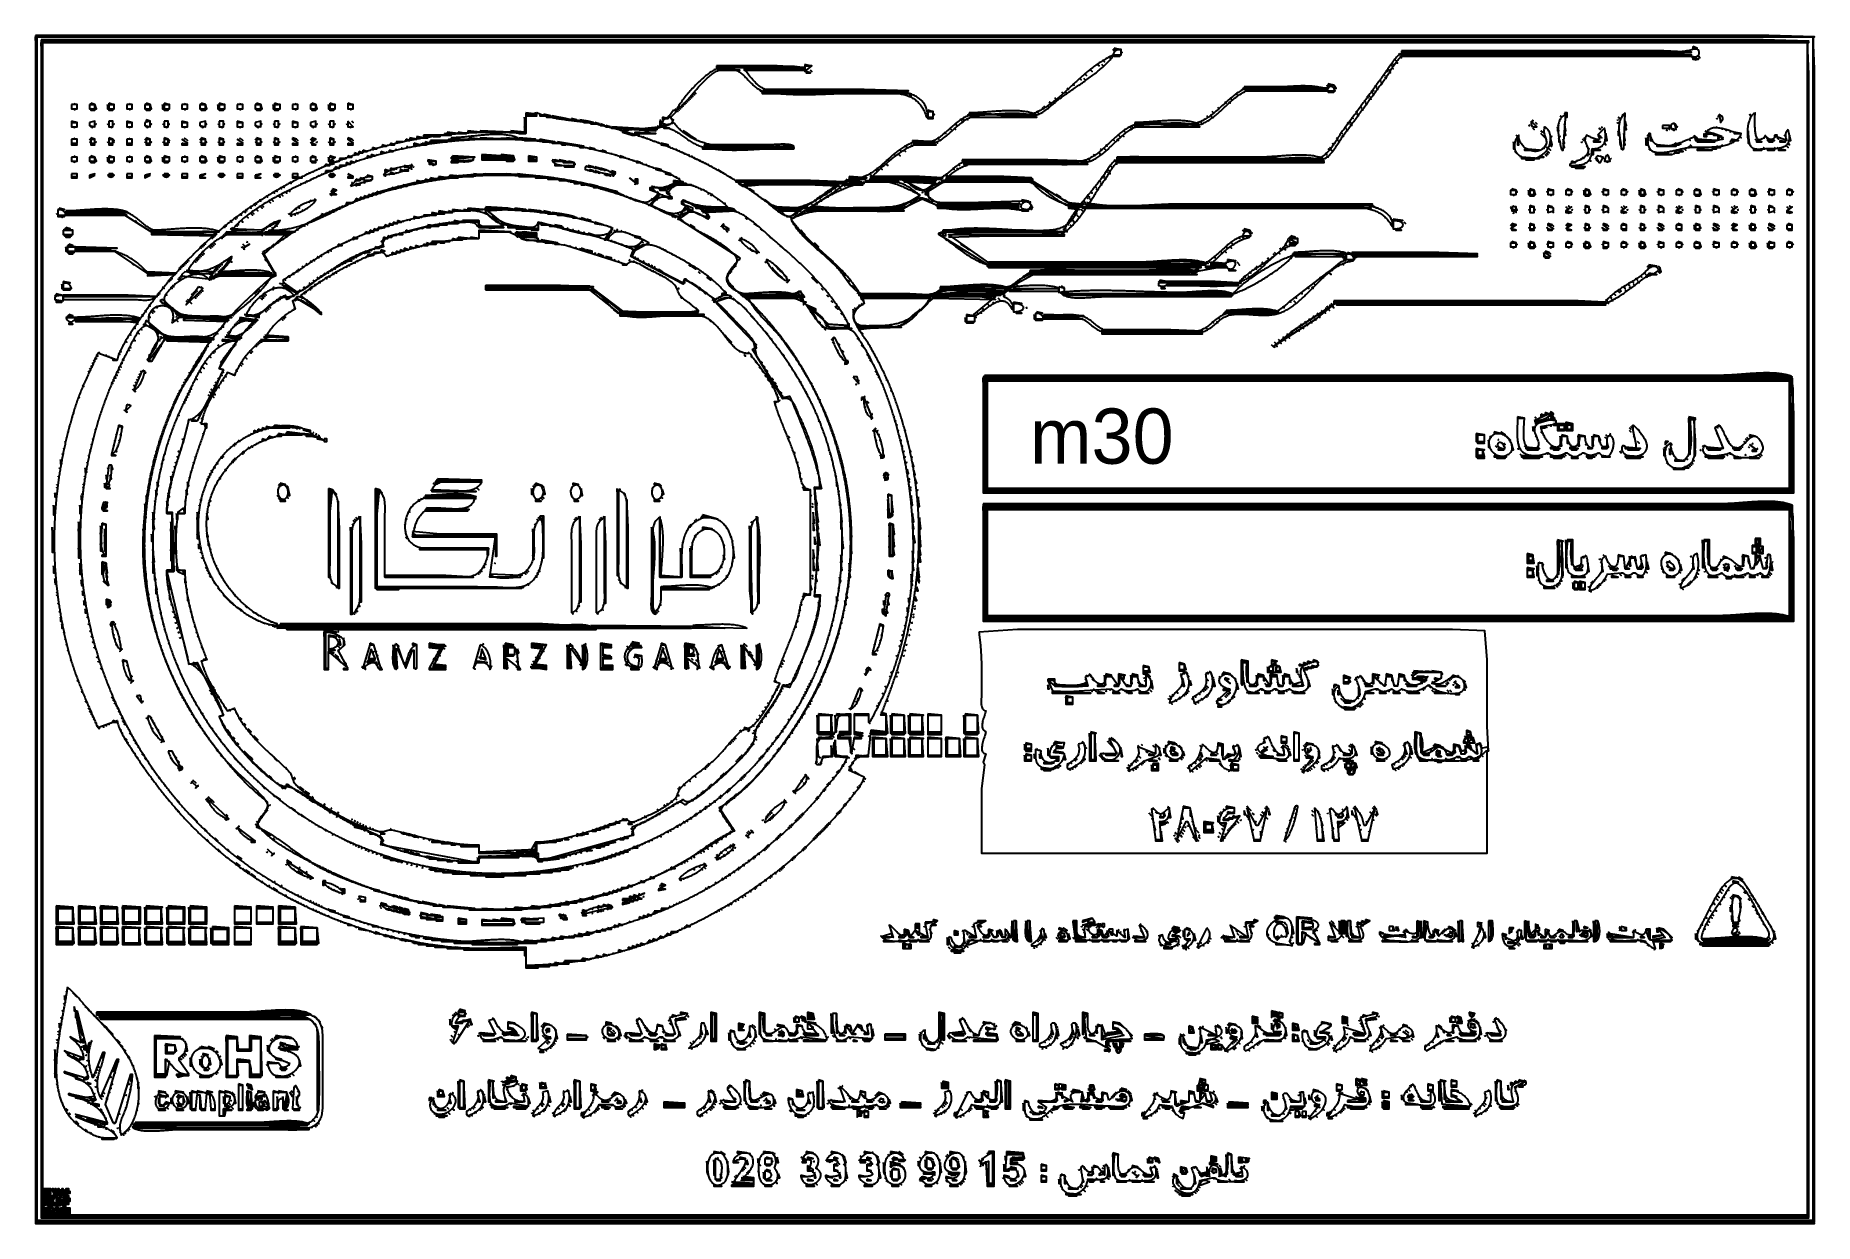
# Model space of a CAD drawing. Extents: x 0 to 1288, y 0 to 860.
import ezdxf

# ---------------------------------------------------------------- set-up
doc = ezdxf.new("R2010")
doc.units = 0
doc.layers.get('0').update_dxf_attribs({"linetype": 'CONTINUOUS'})
for name, color, linetype in [('C18', 18, 'CONTINUOUS'), ('C19', 19, 'CONTINUOUS'), ('C250', 250, 'CONTINUOUS'), ('C251', 251, 'CONTINUOUS'), ('C252', 252, 'CONTINUOUS'), ('C253', 253, 'CONTINUOUS'), ('C254', 254, 'CONTINUOUS'), ('C27', 27, 'CONTINUOUS'), ('C29', 29, 'CONTINUOUS'), ('C37', 37, 'CONTINUOUS'), ('C39', 39, 'CONTINUOUS'), ('C47', 47, 'CONTINUOUS'), ('C49', 49, 'CONTINUOUS'), ('C59', 59, 'CONTINUOUS'), ('C7', 7, 'CONTINUOUS'), ('QRCode', 7, 'Continuous')]:
    doc.layers.add(name, color=color, linetype=linetype)

msp = doc.modelspace()

# ---------------------------------------------------------------- texts
at = {"layer": 'Text'}
msp.add_text('m30', height=40, dxfattribs=at).set_placement((720, 550))

# ---------------------------------------------------------------- linework, layer by layer
msp.add_lwpolyline([(0, 1), (0, 0), (1288, 0), (1255, 1), (1179, 1), (915, 1), (0, 1)])
at = {"layer": 'C18'}
for points in [[(520, 405), (521, 404), (520, 405)], [(873, 407), (873, 391), (874, 391), (874, 406), (877, 406), (877, 392), (878, 392), (878, 407), (873, 407)], [(893, 403), (893, 400), (896, 400), (896, 403), (893, 403)], [(924.666687, 406.666656), (925.333313, 406.333344), (924.666687, 406.666656)], [(761, 397), (762, 396), (761, 397)], [(831, 399), (832, 398), (831, 399)], [(865, 387), (855, 378), (855.5157, 377.3615), (856.0502, 376.8281), (856.6012, 376.3954), (857.1665, 376.0596), (857.7439, 375.8165), (858.3312, 375.6619), (858.926, 375.5919), (859.5263, 375.6023), (860.1297, 375.6891), (860.7341, 375.8481), (861.3372, 376.0753), (861.9368, 376.3666), (862.5307, 376.7178), (863.1166, 377.125), (863.6923, 377.5841), (864.2556, 378.0908), (864.8042, 378.6413), (865.336, 379.2313), (865.8487, 379.8567), (866.3401, 380.5136), (866.8079, 381.1978), (867.2499, 381.9052), (867.664, 382.6318), (868.0478, 383.3734), (868.3992, 384.126), (868.7159, 384.8855), (868.9956, 385.6477), (869.2363, 386.4087), (869.4355, 387.1643), (869.5912, 387.9104), (869.7011, 388.643), (869.7629, 389.358), (869.7745, 390.0512), (869.7336, 390.7187), (869.6379, 391.3562), (869.4854, 391.9598)], [(859, 398), (860, 397), (859, 398)], [(869.4853, 391.9598), (869.1724, 392.7841), (868.7567, 393.5875), (868.2484, 394.3566), (867.6574, 395.0785), (866.994, 395.74), (866.2682, 396.3281), (865.4903, 396.8296), (864.6703, 397.2314), (863.8183, 397.5205), (862.9445, 397.6837), (862.059, 397.708), (861.172, 397.5803), (860.2935, 397.2874), (859.4337, 396.8163)], [(868, 395), (869, 394), (868, 395)], [(997, 395), (1008, 396), (1007.5292, 395.2314), (1007.0151, 394.5055), (1006.4615, 393.8236), (1005.8723, 393.1877), (1005.2513, 392.5992), (1004.6023, 392.0599), (1003.9292, 391.5714), (1003.2358, 391.1354), (1002.5258, 390.7536), (1001.8033, 390.4276), (1001.0718, 390.159), (1000.3355, 389.9497), (999.5979, 389.8011), (998.863, 389.715), (998.1346, 389.693), (997.4166, 389.7368), (996.7127, 389.8481), (996.0268, 390.0284), (995.3627, 390.2796), (994.7242, 390.6032), (994.1153, 391.001), (993.5397, 391.4745), (993.0012, 392.0254), (992.5037, 392.6555), (992.0509, 393.3663), (991.6469, 394.1595), (991.2953, 395.0369), (991, 396), (987, 396), (986, 389), (984, 389), (982, 396), (978, 396), (977, 389), (969, 396), (968.8272, 394.8247), (968.5947, 393.8011), (968.3075, 392.9246), (967.9708, 392.1904), (967.5896, 391.5939), (967.1691, 391.1305), (966.7143, 390.7954), (966.2303, 390.5841), (965.7222, 390.4917), (965.1951, 390.5138), (964.6541, 390.6456), (964.1043, 390.8825), (963.5508, 391.2197), (962.9986, 391.6527), (962.453, 392.1768), (961.9189, 392.7872), (961.4014, 393.4794), (960.9057, 394.2487), (960.4369, 395.0905), (960, 396), (956, 395), (956.2149, 394.1369), (956.4859, 393.2482), (956.796, 392.3379), (957.1284, 391.4104), (957.4661, 390.4698), (957.7923, 389.5203), (958.09, 388.5661), (958.3423, 387.6114), (958.5324, 386.6604), (958.6434, 385.7173), (958.6582, 384.7863), (958.5601, 383.8716), (958.3322, 382.9774), (957.9575, 382.108), (957.438, 381.2039), (956.8993, 380.4094), (956.3439, 379.7206), (955.7742, 379.134), (955.1927, 378.6456), (954.6018, 378.2518), (954.0039, 377.949), (953.4017, 377.7332), (952.7974, 377.6009), (952.1936, 377.5482), (951.5927, 377.5715), (950.9972, 377.667), (950.4095, 377.831), (949.8321, 378.0598), (949.2675, 378.3496), (948.718, 378.6967), (948.1862, 379.0973), (947.6746, 379.5478), (947.1855, 380.0445), (946.7214, 380.5835), (946.2849, 381.1611), (945.8782, 381.7737), (945.504, 382.4175), (945.1647, 383.0888), (944.8627, 383.7838), (944.6004, 384.4987), (944.3804, 385.23), (944.2051, 385.9738), (944.077, 386.7265), (943.9984, 387.4842), (943.9719, 388.2432), (944, 389), (943.1194, 388.6342), (942.3563, 388.1682), (941.7071, 387.6126), (941.1684, 386.9778), (940.7368, 386.2744), (940.4088, 385.5129), (940.1809, 384.7038), (940.0497, 383.8578), (940.0118, 382.9853), (940.0638, 382.0969), (940.2021, 381.2031), (940.4233, 380.3145), (940.724, 379.4416), (941.1007, 378.595), (941.5501, 377.7851), (942.0686, 377.0225), (942.6528, 376.3179)], [(942.6527, 376.3179), (943.3036, 375.662), (943.9784, 375.086), (944.6746, 374.5874), (945.3897, 374.1641), (946.1211, 373.8136), (946.8662, 373.5337), (947.6225, 373.3222), (948.3876, 373.1765), (949.1587, 373.0946), (949.9335, 373.074), (950.7093, 373.1125), (951.4836, 373.2078), (952.2539, 373.3575), (953.0176, 373.5593), (953.7722, 373.811), (954.5152, 374.1103), (955.2439, 374.4548), (955.956, 374.8422), (956.6487, 375.2703), (957.3197, 375.7367), (957.9663, 376.2391), (958.586, 376.7752), (959.1763, 377.3427), (959.7346, 377.9394), (960.2584, 378.5628), (960.7451, 379.2108), (961.1922, 379.8809), (961.5972, 380.571), (961.9575, 381.2786), (962.2706, 382.0015), (962.5339, 382.7374), (962.745, 383.484), (962.9011, 384.2389), (963, 385), (970, 387), (971, 387), (972, 387), (972.7101, 386.3108), (973.4596, 385.806), (974.2434, 385.4677), (975.0563, 385.2783), (975.8934, 385.2201), (976.7494, 385.2754), (977.6193, 385.4265), (978.4981, 385.6557), (979.3806, 385.9453), (980.2618, 386.2777), (981.1366, 386.6351), (982, 387), (982.7239, 386.2878), (983.4882, 385.7537), (984.2813, 385.3977), (985.0918, 385.2197), (985.908, 385.2197), (986.7185, 385.3977), (987.5117, 385.7537), (988.276, 386.2878), (989, 387), (990.0687, 386.5711), (991.1064, 386.2035), (992.1154, 385.8959), (993.098, 385.6473), (994.0567, 385.4566), (994.9938, 385.3227), (995.9117, 385.2445), (996.8128, 385.2208), (997.6995, 385.2505), (998.5742, 385.3327), (999.4393, 385.4661), (1000.297, 385.6496), (1001.1499, 385.8821), (1002.0003, 386.1627), (1002.8506, 386.49), (1003.7032, 386.8631), (1004.5604, 387.2808), (1005.4247, 387.742), (1006.2984, 388.2456), (1007.1839, 388.7906), (1008.0837, 389.3757), (1009, 390), (1009.3351, 389.4948), (1009.7656, 388.9978), (1010.2849, 388.5107), (1010.8862, 388.0356), (1011.5631, 387.5742), (1012.3088, 387.1286), (1013.1168, 386.7005), (1013.9805, 386.292), (1014.8932, 385.905), (1015.8483, 385.5412), (1016.8392, 385.2027), (1017.8593, 384.8914), (1018.902, 384.6092), (1019.9606, 384.3579), (1021.0286, 384.1395), (1022.0993, 383.9559), (1023.1661, 383.809), (1024.2224, 383.7007), (1025.2616, 383.6329), (1026.2771, 383.6076), (1027.2622, 383.6266), (1028.2104, 383.6918), (1029.115, 383.8052), (1029.9694, 383.9686), (1030.767, 384.184), (1031.5011, 384.4532), (1032.1653, 384.7783), (1032.7527, 385.161), (1033.257, 385.6034)], [(997, 399), (998, 398), (997, 399)], [(682, 351), (682, 338), (683, 338), (682, 351)], [(726.4336, 331.6033), (727.1445, 331.0386), (727.8811, 330.5542), (728.6399, 330.1479), (729.4175, 329.8172), (730.2105, 329.5597), (731.0155, 329.3732), (731.8289, 329.2551), (732.6475, 329.2032), (733.4677, 329.2151), (734.2861, 329.2884), (735.0993, 329.4207), (735.9039, 329.6097), (736.6964, 329.8529), (737.4734, 330.1481), (738.2315, 330.4929), (738.9672, 330.8849), (739.6772, 331.3216), (740.3579, 331.8009), (741.0061, 332.3202), (741.6181, 332.8772), (742.1906, 333.4695), (742.7202, 334.0948), (743.2035, 334.7507), (743.6369, 335.4349), (744.0171, 336.1449), (744.3407, 336.8784), (744.6042, 337.633), (744.8042, 338.4064), (744.9373, 339.1962), (745, 340), (737, 341), (737.6467, 341.9948), (738.2709, 342.8551), (738.8964, 343.5675), (739.5468, 344.119), (740.2457, 344.4963), (741.0168, 344.6862), (741.8838, 344.6756), (742.8703, 344.4513), (744, 344), (745, 348), (743.8414, 347.9718), (742.7519, 347.9068), (741.7307, 347.8017), (740.777, 347.6532), (739.89, 347.4581), (739.0687, 347.213), (738.3124, 346.9148), (737.6202, 346.5601), (736.9913, 346.1458), (736.4248, 345.6684), (735.92, 345.1248), (735.476, 344.5118), (735.0919, 343.8259), (734.767, 343.064), (734.5003, 342.2229), (734.2912, 341.2991), (734.1386, 340.2896), (734.0418, 339.1909), (734, 338)], [(737, 348), (738, 347), (737, 348)], [(763, 355), (763, 335), (764, 335), (763, 355)], [(767, 355), (767, 336), (768, 336), (767, 355)], [(777, 348), (778, 347), (777, 348)], [(889, 351), (890, 348), (889.0598, 347.707), (888.2211, 347.4042), (887.4806, 347.0924), (886.8353, 346.7724), (886.2819, 346.4448), (885.8172, 346.1106), (885.4381, 345.7704), (885.1414, 345.425), (884.9239, 345.0752), (884.7824, 344.7218), (884.7138, 344.3655), (884.7148, 344.0072), (884.7823, 343.6475), (884.9131, 343.2873), (885.1041, 342.9273), (885.352, 342.5683), (885.6537, 342.2111), (886.0059, 341.8565), (886.4056, 341.5051), (886.8495, 341.1579), (887.3345, 340.8155), (887.8574, 340.4787), (888.4149, 340.1484), (889.004, 339.8252), (889.6215, 339.51), (890.264, 339.2035), (890.9286, 338.9065), (891.612, 338.6197), (892.311, 338.344), (893.0225, 338.0801), (893.7432, 337.8288), (894.47, 337.5909), (895.1997, 337.367), (895.9292, 337.1581), (896.6552, 336.9648), (897.3745, 336.788), (898.0841, 336.6284), (898.7807, 336.4868), (899.4611, 336.3639), (900.1222, 336.2606), (900.7608, 336.1775), (901.3737, 336.1156), (901.9577, 336.0754), (902.5096, 336.0579), (903.0263, 336.0638), (903.5046, 336.0939), (903.9413, 336.1489)], [(903.9413, 336.1488), (904.8897, 336.3665), (905.6897, 336.678), (906.3477, 337.0727), (906.8704, 337.5398), (907.2645, 338.0687), (907.5366, 338.6489), (907.6934, 339.2695), (907.7416, 339.92), (907.6877, 340.5897), (907.5384, 341.268), (907.3004, 341.9442), (906.9803, 342.6077), (906.5848, 343.2477), (906.1205, 343.8537), (905.5941, 344.415), (905.0121, 344.9209), (904.3814, 345.3608), (903.7084, 345.724), (903, 346), (904, 339), (902.9208, 339.213), (901.9286, 339.5013), (901.0179, 339.8608), (900.1831, 340.2874), (899.4188, 340.7771), (898.7192, 341.3259), (898.0789, 341.9297), (897.4924, 342.5846), (896.954, 343.2864), (896.4583, 344.0311), (895.9996, 344.8148), (895.5725, 345.6333), (895.1714, 346.4826), (894.7908, 347.3587), (894.425, 348.2576), (894.0686, 349.1752), (893.716, 350.1075), (893.3616, 351.0504), (893, 352), (889, 351)], [(890, 352), (891, 351), (890, 352)], [(920, 348), (920, 347), (925, 347), (920, 348)], [(991, 348), (992, 347), (991, 348)], [(999, 355), (999, 341), (1000, 341), (999, 355)], [(1000, 355), (999.9847, 354.1626), (999.9438, 353.2582), (999.8841, 352.2965), (999.8127, 351.2874), (999.7368, 350.2407), (999.6632, 349.1662), (999.5991, 348.0737), (999.5516, 346.973), (999.5275, 345.874), (999.5341, 344.7864), (999.5782, 343.72), (999.6671, 342.6848), (999.8076, 341.6904), (1000.0069, 340.7467), (1000.272, 339.8635), (1000.6099, 339.0506), (1001.0278, 338.3179)], [(716, 347), (716, 343), (717, 343), (716, 347)], [(716, 339), (716, 335), (717, 335), (716, 339)], [(734, 338), (741, 338), (740.4991, 337.1766), (739.9617, 336.4409), (739.3923, 335.7914), (738.7955, 335.2265), (738.1759, 334.7447), (737.538, 334.3444), (736.8864, 334.024), (736.2256, 333.782), (735.5603, 333.6168), (734.8949, 333.5268), (734.234, 333.5106), (733.5823, 333.5665), (732.9442, 333.6929), (732.3243, 333.8884), (731.7272, 334.1513), (731.1575, 334.4801), (730.6197, 334.8733), (730.1183, 335.3292), (729.658, 335.8463), (729.2432, 336.4231), (728.8786, 337.058), (728.5688, 337.7494), (728.3182, 338.4958), (728.1315, 339.2956), (728.0131, 340.1473), (727.9678, 341.0493), (728, 342), (724, 343), (723.9891, 342.0551), (723.9657, 341.0667), (723.9451, 340.0476), (723.9427, 339.0106), (723.9741, 337.9685), (724.0546, 336.934), (724.1996, 335.9199), (724.4247, 334.9391), (724.7452, 334.0042), (725.1765, 333.1281), (725.7342, 332.3236), (726.4336, 331.6034)], [(811, 347), (811, 340), (798, 345), (798.3321, 343.9502), (798.5639, 342.977), (798.7019, 342.0747), (798.7524, 341.237), (798.7218, 340.4581), (798.6167, 339.7319), (798.4435, 339.0525), (798.2085, 338.4139), (797.9182, 337.8101), (797.5791, 337.2351), (797.1975, 336.683), (796.7799, 336.1477), (796.3327, 335.6233), (795.8624, 335.1038), (795.3753, 334.5832), (794.878, 334.0555), (794.3768, 333.5147), (793.8782, 332.9548), (793.3885, 332.37), (792.9144, 331.7541), (792.462, 331.1012), (792.038, 330.4053), (791.6487, 329.6605), (791.3005, 328.8607), (791, 328), (792.0434, 328.2408), (793.0242, 328.5421), (793.9502, 328.8978), (794.8296, 329.3014), (795.6702, 329.7469), (796.4802, 330.2279), (797.2676, 330.7382), (798.0403, 331.2715), (798.8065, 331.8217), (799.5741, 332.3824), (800.3512, 332.9474), (801.1457, 333.5105), (801.9658, 334.0654), (802.8193, 334.6059), (803.7145, 335.1257)], [(800.666687, 346.666656), (801.333313, 346.333344), (800.666687, 346.666656)], [(803.7144, 335.1257), (804.2753, 335.4153), (804.8681, 335.6864), (805.4868, 335.9419), (806.1255, 336.185), (806.778, 336.4185), (807.4384, 336.6455), (808.1007, 336.869), (808.759, 337.092), (809.407, 337.3176), (810.039, 337.5487), (810.6489, 337.7883), (811.2306, 338.0396), (811.7782, 338.3054), (812.2857, 338.5888), (812.747, 338.8928), (813.1562, 339.2205), (813.5073, 339.5748), (813.7942, 339.9587), (814.0109, 340.3753), (814.1516, 340.8275), (814.21, 341.3184), (814.1804, 341.8511), (814.0565, 342.4284), (813.8325, 343.0534), (813.5023, 343.7292), (813.06, 344.4588), (812.4995, 345.2451), (811.8148, 346.0911), (811, 347)], [(925, 338), (917, 327), (917.55, 327.1296), (918.121, 327.3086), (918.7099, 327.5345), (919.3132, 327.8049), (919.9277, 328.1175), (920.5501, 328.4699), (921.1771, 328.8596), (921.8054, 329.2842), (922.4316, 329.7413), (923.0526, 330.2287), (923.6649, 330.7437), (924.2654, 331.2842), (924.8506, 331.8475), (925.4173, 332.4315), (925.9622, 333.0336), (926.482, 333.6514), (926.9735, 334.2826), (927.4332, 334.9248), (927.8579, 335.5755), (928.2443, 336.2324), (928.5892, 336.8931), (928.8891, 337.5551), (929.1409, 338.2162), (929.3412, 338.8738), (929.4867, 339.5255), (929.5741, 340.1691), (929.6001, 340.802), (929.5615, 341.4219), (929.4548, 342.0264), (929.2769, 342.613), (929.0245, 343.1795), (928.6941, 343.7233), (928.2826, 344.2422), (927.7866, 344.7336), (927.2028, 345.1952), (926.528, 345.6246), (925.7588, 346.0194), (924.892, 346.3773)], [(919, 347), (920, 346), (919, 347)], [(952, 347), (953, 346), (952, 347)], [(808, 332), (808, 328), (809, 328), (808, 332)], [(948, 333), (948, 330), (949, 330), (948, 333)], [(810, 300), (808, 300), (811, 278), (815, 278), (814, 291), (815.2309, 291.0822), (816.3083, 291.2421), (817.2423, 291.4785), (818.0432, 291.7904), (818.7212, 292.1765), (819.2866, 292.6357), (819.7496, 293.1669), (820.1205, 293.769), (820.4095, 294.4407), (820.6269, 295.1811), (820.7828, 295.9889), (820.8876, 296.863), (820.9514, 297.8023), (820.9846, 298.8057), (820.9974, 299.8719), (821, 301), (820.2193, 300.5173), (819.5157, 300.0159), (818.8802, 299.5065), (818.304, 298.9997), (817.7785, 298.5063), (817.2949, 298.0371), (816.8442, 297.6027), (816.4179, 297.2138), (816.0071, 296.8812), (815.6029, 296.6155), (815.1967, 296.4276), (814.7797, 296.328), (814.3431, 296.3276), (813.878, 296.437), (813.3758, 296.667), (812.8277, 297.0282), (812.2248, 297.5314), (811.5584, 298.1872), (810.8197, 299.0065), (810, 300)], [(808.666687, 300.666656), (809.333313, 300.333344), (808.666687, 300.666656)], [(831, 301), (826, 277), (833, 291), (834, 291), (840, 277), (841, 277), (836, 301), (831, 301)], [(857, 290), (862, 290), (858, 277), (859, 277), (872, 295), (860, 292), (860.5544, 293.0696), (861.1322, 294.0145), (861.7451, 294.8422), (862.4048, 295.5605), (863.1229, 296.1769), (863.9113, 296.6992), (864.7814, 297.135), (865.7452, 297.492), (866.8141, 297.7777), (868, 298), (868, 301), (866.8679, 300.9388), (865.8013, 300.824), (864.7993, 300.6549), (863.8614, 300.4308), (862.9867, 300.151), (862.1746, 299.8149), (861.4245, 299.4217), (860.7356, 298.9707), (860.1072, 298.4613), (859.5386, 297.8927), (859.0292, 297.2643), (858.5782, 296.5754), (858.185, 295.8253), (857.8489, 295.0132), (857.5691, 294.1385), (857.345, 293.2006), (857.1759, 292.1986), (857.0611, 291.132), (857, 290)], [(891, 302), (892, 301), (891, 302)], [(911, 301), (912, 300), (911, 301)], [(937.666687, 300.666656), (938.333313, 300.333344), (937.666687, 300.666656)], [(954, 301), (955, 300), (954, 301)], [(838, 289), (839, 288), (838, 289)]]:
    msp.add_lwpolyline(points, dxfattribs=at)
at = {"layer": 'C19'}
for points in [[(0, 859), (0, 1), (1, 1), (1, 610), (1, 786), (1, 836), (0, 859)], [(493, 838), (493, 837), (557, 837), (537, 838), (493, 838)], [(780, 850), (781, 849), (780, 850)], [(363, 804), (355, 802), (355, 789), (354.0335, 789.0747), (353.0669, 789.1462), (352.1, 789.2147), (351.133, 789.2801), (350.1658, 789.3423), (349.1984, 789.4015), (348.2308, 789.4575), (347.2631, 789.5104), (346.2952, 789.5603), (345.3272, 789.607), (344.359, 789.6506), (343.3907, 789.6912), (342.4224, 789.7286), (341.4539, 789.763), (340.4853, 789.7942), (339.5166, 789.8224), (338.5479, 789.8475), (337.5791, 789.8695), (336.6102, 789.8885), (335.6413, 789.9043), (334.6723, 789.9171), (333.7033, 789.9268), (332.7343, 789.9335), (331.7653, 789.9371), (330.7963, 789.9376), (329.8272, 789.935), (328.8582, 789.9294), (327.8893, 789.9207), (326.9203, 789.909), (325.9514, 789.8942), (324.9826, 789.8764), (324.0138, 789.8555), (323.0451, 789.8316), (322.0764, 789.8046), (321.1079, 789.7746), (320.1394, 789.7416), (319.1711, 789.7055), (318.2029, 789.6663), (317.2348, 789.6242), (316.2668, 789.579), (315.299, 789.5308), (314.3313, 789.4795), (313.3638, 789.4253), (312.3964, 789.368), (311.4293, 789.3077), (310.4623, 789.2443), (309.4956, 789.178), (308.529, 789.1086), (307.5627, 789.0363), (306.5965, 788.9609), (305.6307, 788.8825), (304.665, 788.8011), (303.6996, 788.7167), (302.7345, 788.6294), (301.7697, 788.539), (300.8051, 788.4456), (299.8408, 788.3492), (298.8769, 788.2499), (297.9132, 788.1475), (296.9499, 788.0422), (295.9868, 787.9339), (295.0242, 787.8226), (294.0618, 787.7083), (293.0998, 787.5911), (292.1382, 787.4709), (291.177, 787.3477), (290.2161, 787.2215), (289.2556, 787.0924), (288.2956, 786.9603), (287.3359, 786.8253), (286.3767, 786.6872), (285.4178, 786.5463), (284.4595, 786.4024), (283.5015, 786.2555), (282.5441, 786.1056), (281.5871, 785.9529), (280.6305, 785.7971), (279.6745, 785.6385), (278.7189, 785.4769), (277.7638, 785.3123), (276.8093, 785.1448), (275.8553, 784.9744), (274.9018, 784.8011), (273.9488, 784.6248), (272.9964, 784.4456), (272.0445, 784.2634), (271.0932, 784.0784), (270.1425, 783.8904), (269.1924, 783.6995), (268.2429, 783.5057), (267.2939, 783.3089), (266.3456, 783.1093), (265.3979, 782.9067), (264.4508, 782.7013), (263.5044, 782.4929), (262.5586, 782.2817), (261.6135, 782.0675), (260.669, 781.8504), (259.7252, 781.6305), (258.7821, 781.4076), (257.8397, 781.1819), (256.898, 780.9532), (255.957, 780.7217), (255.0167, 780.4873), (254.0772, 780.25), (253.1384, 780.0099), (252.2003, 779.7668), (251.2631, 779.5209), (250.3265, 779.2721), (249.3908, 779.0204), (248.4558, 778.7659), (247.5216, 778.5085), (246.5883, 778.2482), (245.6557, 777.9851), (244.724, 777.7191), (243.7931, 777.4503), (242.8631, 777.1786), (241.9339, 776.9041), (241.0055, 776.6267), (240.078, 776.3464), (239.1514, 776.0633), (238.2257, 775.7774), (237.3009, 775.4886), (236.377, 775.197), (235.454, 774.9026), (234.5319, 774.6053), (233.6108, 774.3052), (232.6906, 774.0022), (231.7713, 773.6964), (230.853, 773.3879), (229.9357, 773.0764), (229.0194, 772.7622), (228.104, 772.4451), (227.1897, 772.1253), (226.2763, 771.8026), (225.364, 771.4771), (224.4526, 771.1488), (223.5424, 770.8177), (222.6331, 770.4837), (221.7249, 770.147), (220.8178, 769.8075), (219.9118, 769.4652), (219.0068, 769.1201), (218.1029, 768.7722), (217.2001, 768.4215), (216.2984, 768.068), (215.3979, 767.7117), (214.4984, 767.3527), (213.6001, 766.9909), (212.703, 766.6262), (211.807, 766.2589), (210.9121, 765.8887), (210.0184, 765.5158), (209.1259, 765.14), (208.2346, 764.7616), (207.3445, 764.3803), (206.4556, 763.9963), (205.5679, 763.6096), (204.6815, 763.22), (203.7962, 762.8278), (202.9123, 762.4327), (202.0295, 762.035), (201.1481, 761.6344), (200.2679, 761.2311), (199.389, 760.8251), (198.5114, 760.4164), (197.635, 760.0048), (196.76, 759.5906), (195.8863, 759.1736), (195.014, 758.7539), (194.1429, 758.3315), (193.2732, 757.9063), (192.4049, 757.4784), (191.5379, 757.0478), (190.6723, 756.6144), (189.8081, 756.1784), (188.9453, 755.7396), (188.0839, 755.2981), (187.2239, 754.8539), (186.3653, 754.4069), (185.5081, 753.9573), (184.6524, 753.505), (183.7981, 753.0499), (182.9453, 752.5922), (182.0939, 752.1318), (181.244, 751.6686), (180.3956, 751.2028), (179.5487, 750.7343), (178.7033, 750.2631), (177.8594, 749.7892), (177.017, 749.3126), (176.1761, 748.8333), (175.3368, 748.3514), (174.499, 747.8667), (173.6628, 747.3794), (172.8282, 746.8895), (171.9951, 746.3968), (171.1636, 745.9015), (170.3337, 745.4035), (169.5054, 744.9029), (168.6787, 744.3996), (167.8536, 743.8936), (167.0302, 743.385), (166.2084, 742.8737), (165.3883, 742.3597), (164.5698, 741.8431), (163.7529, 741.3239), (162.9378, 740.802), (162.1243, 740.2775), (161.3126, 739.7503), (160.5025, 739.2205), (159.6941, 738.6881), (158.8875, 738.153), (158.0826, 737.6153), (157.2794, 737.0749), (156.478, 736.532), (155.6783, 735.9864), (154.8804, 735.4381), (154.0843, 734.8873), (153.29, 734.3338), (152.4975, 733.7778), (151.7067, 733.2191), (150.9178, 732.6578), (150.1307, 732.0938), (149.3454, 731.5273), (148.562, 730.9582), (147.7804, 730.3865), (147.0007, 729.8121), (146.2229, 729.2352), (145.4469, 728.6557), (144.6728, 728.0736), (143.9006, 727.4889), (143.1303, 726.9016), (142.3619, 726.3117), (141.5955, 725.7192), (140.831, 725.1242), (140.0684, 724.5265), (139.3078, 723.9263), (138.5491, 723.3235), (137.7924, 722.7182), (137.0377, 722.1102), (136.2849, 721.4998), (135.5342, 720.8867), (134.7855, 720.2711), (134.0388, 719.6529), (133.2941, 719.0321), (132.5514, 718.4088), (131.8108, 717.783), (131.0722, 717.1545), (130.3357, 716.5236), (129.6013, 715.8901), (128.8689, 715.254), (128.1387, 714.6154), (127.4105, 713.9743), (126.6844, 713.3306), (125.9605, 712.6844), (125.2386, 712.0356), (124.519, 711.3843), (123.8014, 710.7305), (123.086, 710.0742), (122.3728, 709.4153), (121.6617, 708.7539), (120.9528, 708.09), (120.2461, 707.4236), (119.5416, 706.7547), (118.8393, 706.0832), (118.1393, 705.4092), (117.4414, 704.7328), (116.7458, 704.0538), (116.0524, 703.3723), (115.3613, 702.6883), (114.6725, 702.0018), (113.9859, 701.3128), (113.3016, 700.6214), (112.6196, 699.9274), (111.9398, 699.2309), (111.2624, 698.532), (110.5873, 697.8305), (109.9146, 697.1266), (109.2442, 696.4202), (108.5761, 695.7113), (107.9104, 695), (107.219, 694.2566), (106.5304, 693.512), (105.8444, 692.7662), (105.161, 692.0191), (104.4804, 691.2707), (103.8023, 690.521), (103.1268, 689.7699), (102.454, 689.0175), (101.7837, 688.2638), (101.116, 687.5086), (100.4509, 686.752), (99.7883, 685.9939), (99.1283, 685.2343), (98.4707, 684.4733), (97.8157, 683.7107), (97.1632, 682.9466), (96.5132, 682.1809), (95.8656, 681.4137), (95.2205, 680.6448), (94.5778, 679.8742), (93.9376, 679.102), (93.2998, 678.3282), (92.6644, 677.5526), (92.0314, 676.7753), (91.4007, 675.9962), (90.7725, 675.2153), (90.1466, 674.4327), (89.523, 673.6482), (88.9018, 672.8619), (88.2828, 672.0737), (87.6662, 671.2836), (87.0519, 670.4916), (86.4398, 669.6976), (85.83, 668.9017), (85.2225, 668.1038), (84.6172, 667.3039), (84.0141, 666.5019), (83.4132, 665.6979), (82.8145, 664.8918), (82.218, 664.0836), (81.6237, 663.2733), (81.0316, 662.4609), (80.4416, 661.6462), (79.8537, 660.8294), (79.2679, 660.0103), (78.6843, 659.189), (78.1027, 658.3654), (77.5233, 657.5396), (76.9459, 656.7114), (76.3705, 655.8809), (75.7972, 655.048), (75.2259, 654.2128), (74.6567, 653.3751), (74.0894, 652.535), (73.5242, 651.6925), (72.9609, 650.8475), (72.3996, 650), (71.8633, 649.1915), (71.3175, 648.3745), (70.7637, 647.5493), (70.2034, 646.7162), (69.6383, 645.8754), (69.0701, 645.0271), (68.5002, 644.1716), (67.9304, 643.3092), (67.3621, 642.4401), (66.797, 641.5646), (66.2368, 640.683), (65.6829, 639.7954), (65.1371, 638.9022), (64.6009, 638.0035), (64.0759, 637.0998), (63.5637, 636.1911), (63.0659, 635.2779), (62.5841, 634.3602), (62.12, 633.4385), (61.6751, 632.5129), (61.251, 631.5837), (60.8493, 630.6511), (60.4717, 629.7155), (60.1197, 628.777), (59.7949, 627.836), (59.4989, 626.8926), (59.2334, 625.9472), (59, 625), (45, 630), (44.6097, 629.0691), (44.2153, 628.1403), (43.8169, 627.2135), (43.415, 626.2886), (43.0098, 625.3653), (42.6017, 624.4436), (42.1909, 623.5232), (41.7778, 622.6041), (41.3626, 621.686), (40.9458, 620.7689), (40.5275, 619.8525), (40.1082, 618.9368), (39.6881, 618.0215), (39.2675, 617.1065), (38.8468, 616.1917), (38.4263, 615.2769), (38.0062, 614.362), (37.587, 613.4468), (37.1688, 612.5311), (36.752, 611.6149), (36.337, 610.6979), (35.924, 609.78), (35.5133, 608.861), (35.1054, 607.9409), (34.7003, 607.0194), (34.2986, 606.0964), (33.9005, 605.1717), (33.5063, 604.2452), (33.1163, 603.3168), (32.7308, 602.3863), (32.3502, 601.4535), (31.9747, 600.5183), (31.6047, 599.5805), (31.2405, 598.64), (30.8824, 597.6966), (30.5307, 596.7502), (30.1857, 595.8007), (29.8477, 594.8478), (29.5171, 593.8914), (29.1942, 592.9314), (28.8792, 591.9676), (28.5725, 591), (28.2731, 590.0354), (27.9767, 589.0706), (27.6832, 588.1054), (27.3927, 587.14), (27.1052, 586.1744), (26.8206, 585.2084), (26.539, 584.2422), (26.2603, 583.2757), (25.9845, 582.309), (25.7118, 581.3419), (25.4419, 580.3746), (25.1751, 579.4071), (24.9112, 578.4393), (24.6503, 577.4712), (24.3923, 576.5029), (24.1374, 575.5343), (23.8853, 574.5655), (23.6363, 573.5964), (23.3902, 572.6271), (23.1471, 571.6576), (22.907, 570.6878), (22.6699, 569.7177), (22.4357, 568.7474), (22.2045, 567.7769), (21.9763, 566.8062), (21.7511, 565.8352), (21.5288, 564.864), (21.3096, 563.8926), (21.0933, 562.921), (20.8801, 561.9491), (20.6698, 560.977), (20.4625, 560.0047), (20.2582, 559.0322), (20.0569, 558.0595), (19.8586, 557.0865), (19.6633, 556.1134), (19.471, 555.1401), (19.2817, 554.1665), (19.0954, 553.1928), (18.9121, 552.2188), (18.7319, 551.2447), (18.5546, 550.2704), (18.3803, 549.2958), (18.2091, 548.3211), (18.0408, 547.3462), (17.8756, 546.3712), (17.7134, 545.3959), (17.5542, 544.4205), (17.398, 543.4448), (17.2449, 542.469), (17.0947, 541.4931), (16.9476, 540.5169), (16.8035, 539.5406), (16.6625, 538.5642), (16.5245, 537.5875), (16.3895, 536.6107), (16.2575, 535.6338), (16.1285, 534.6567), (16.0026, 533.6794), (15.8798, 532.702), (15.7599, 531.7244), (15.6432, 530.7467), (15.5294, 529.7688), (15.4187, 528.7908), (15.311, 527.8127), (15.2064, 526.8344), (15.1048, 525.856), (15.0063, 524.8775), (14.9108, 523.8988), (14.8184, 522.92), (14.729, 521.941), (14.6427, 520.9619), (14.5595, 519.9828), (14.4793, 519.0035), (14.4021, 518.024), (14.328, 517.0445), (14.257, 516.0648), (14.189, 515.0851), (14.1242, 514.1052), (14.0623, 513.1252), (14.0036, 512.1451), (13.9479, 511.1649), (13.8952, 510.1846), (13.8457, 509.2043), (13.7992, 508.2238), (13.7558, 507.2432), (13.7155, 506.2625), (13.6783, 505.2818), (13.6441, 504.301), (13.613, 503.32), (13.585, 502.339), (13.5601, 501.3579), (13.5383, 500.3768), (13.5195, 499.3955), (13.5039, 498.4142), (13.4913, 497.4329), (13.4819, 496.4514), (13.4755, 495.4699), (13.4722, 494.4883), (13.4721, 493.5067), (13.475, 492.525), (13.481, 491.5432), (13.4901, 490.5614), (13.5023, 489.5796), (13.5177, 488.5977), (13.5361, 487.6157), (13.5576, 486.6337), (13.5823, 485.6517), (13.6101, 484.6696), (13.6409, 483.6875), (13.6749, 482.7053), (13.712, 481.7231), (13.7523, 480.7409), (13.7956, 479.7586), (13.8421, 478.7763), (13.8917, 477.794), (13.9444, 476.8117), (14.0002, 475.8294), (14.0592, 474.847), (14.1212, 473.8646), (14.1865, 472.8822), (14.2548, 471.8998), (14.3263, 470.9174), (14.4009, 469.935), (14.4786, 468.9525), (14.5595, 467.9701), (14.6436, 466.9877), (14.7307, 466.0053), (14.821, 465.0228), (14.9145, 464.0404), (15.0111, 463.058), (15.1108, 462.0756), (15.2137, 461.0933), (15.3197, 460.1109), (15.4289, 459.1285), (15.5413, 458.1462), (15.6567, 457.1639), (15.7754, 456.1816), (15.8972, 455.1994), (16.0222, 454.2172), (16.1503, 453.235), (16.2816, 452.2528), (16.416, 451.2707), (16.5536, 450.2886), (16.6944, 449.3066), (16.8384, 448.3246), (16.9855, 447.3427), (17.1358, 446.3608), (17.2892, 445.3789), (17.4459, 444.3971), (17.6057, 443.4154), (17.7687, 442.4337), (17.9348, 441.4521), (18.1042, 440.4705), (18.2767, 439.489), (18.4524, 438.5076), (18.6313, 437.5262), (18.8134, 436.5449), (18.9987, 435.5637), (19.1871, 434.5826), (19.3788, 433.6015), (19.5736, 432.6205), (19.7716, 431.6396), (19.9729, 430.6588), (20.1773, 429.6781), (20.3849, 428.6974), (20.5957, 427.7169), (20.8098, 426.7364), (21.027, 425.756), (21.2474, 424.7758), (21.4711, 423.7956), (21.6979, 422.8155), (21.928, 421.8356), (22.1612, 420.8557), (22.3977, 419.876), (22.6374, 418.8964), (22.8803, 417.9168), (23.1265, 416.9374), (23.3758, 415.9582), (23.6284, 414.979), (23.8842, 414), (24.1449, 413.0208), (24.4113, 412.0448), (24.6833, 411.0718), (24.9607, 410.1018), (25.2434, 409.1346), (25.5313, 408.1702), (25.8242, 407.2086), (26.1221, 406.2496), (26.4248, 405.2932), (26.7323, 404.3392), (27.0442, 403.3877), (27.3607, 402.4384), (27.6815, 401.4915), (28.0064, 400.5466), (28.3355, 399.6039), (28.6685, 398.6632), (29.0054, 397.7245), (29.346, 396.7875), (29.6902, 395.8524), (30.0378, 394.9189), (30.3888, 393.9871), (30.743, 393.0568), (31.1004, 392.128), (31.4607, 391.2006), (31.8239, 390.2744), (32.1898, 389.3495), (32.5583, 388.4257), (32.9294, 387.503), (33.3028, 386.5813), (33.6784, 385.6605), (34.0562, 384.7406), (34.4359, 383.8214), (34.8176, 382.9028), (35.201, 381.9849), (35.5861, 381.0674), (35.9726, 380.1505), (36.3606, 379.2338), (36.7498, 378.3175), (37.1402, 377.4013), (37.5316, 376.4853), (37.9239, 375.5693), (38.317, 374.6533), (38.7107, 373.7372), (39.105, 372.8209), (39.4997, 371.9043), (39.8946, 370.9874), (40.2898, 370.0701), (40.685, 369.1522), (41.0801, 368.2338), (41.475, 367.3147), (41.8696, 366.3948), (42.2637, 365.4741), (42.6573, 364.5526), (43.0502, 363.63), (43.4422, 362.7065), (43.8334, 361.7817), (44.2234, 360.8558), (44.6123, 359.9286), (45, 359), (59, 364), (59.1987, 363.0697), (59.4349, 362.1394), (59.7065, 361.2095), (60.0114, 360.2805), (60.3476, 359.3528), (60.7131, 358.427), (61.1057, 357.5034), (61.5235, 356.5826), (61.9643, 355.6649), (62.4262, 354.7509), (62.907, 353.8411), (63.4047, 352.9357), (63.9174, 352.0355), (64.4428, 351.1407), (64.979, 350.2519), (65.5239, 349.3695), (66.0754, 348.494), (66.6315, 347.6258), (67.1902, 346.7654), (67.7494, 345.9133), (68.307, 345.0699), (68.8611, 344.2357), (69.4094, 343.4111), (69.95, 342.5967), (70.4809, 341.7928), (71, 341), (71.558, 340.1452), (72.1177, 339.2927), (72.6793, 338.4425), (73.2426, 337.5944), (73.8078, 336.7485), (74.3747, 335.9048), (74.9436, 335.0632), (75.5142, 334.2237), (76.0868, 333.3862), (76.6612, 332.5509), (77.2375, 331.7175), (77.8158, 330.8862), (78.396, 330.0569), (78.9782, 329.2295), (79.5623, 328.404), (80.1485, 327.5805), (80.7366, 326.7588), (81.3268, 325.939), (81.919, 325.121), (82.5133, 324.3049), (83.1096, 323.4905), (83.708, 322.6779), (84.3086, 321.8671), (84.9113, 321.0579), (85.5161, 320.2505), (86.1231, 319.4447), (86.7322, 318.6405), (87.3436, 317.838), (87.9572, 317.0371), (88.573, 316.2377), (89.191, 315.4399), (89.8113, 314.6436), (90.4339, 313.8488), (91.0588, 313.0555), (91.686, 312.2636), (92.3155, 311.4732), (92.9473, 310.6841), (93.5816, 309.8965), (94.2182, 309.1102), (94.8572, 308.3252), (95.4986, 307.5415), (96.1424, 306.7591), (96.7887, 305.9779), (97.4375, 305.198), (98.0887, 304.4193), (98.7424, 303.6417), (99.3987, 302.8653), (100.0575, 302.0901), (100.7188, 301.316), (101.3827, 300.5429), (102.0492, 299.7709), (102.7183, 299), (103.356, 298.2699), (103.9965, 297.5422), (104.64, 296.8169), (105.2862, 296.0941), (105.9353, 295.3736), (106.5872, 294.6555), (107.2418, 293.9399), (107.8993, 293.2266), (108.5595, 292.5158), (109.2225, 291.8074), (109.8882, 291.1014), (110.5567, 290.3978), (111.2279, 289.6967), (111.9017, 288.998), (112.5783, 288.3017), (113.2576, 287.6079), (113.9395, 286.9165), (114.6241, 286.2276), (115.3113, 285.5411), (116.0011, 284.857), (116.6936, 284.1754), (117.3886, 283.4963), (118.0863, 282.8196), (118.7865, 282.1454), (119.4893, 281.4736), (120.1947, 280.8043), (120.9025, 280.1375), (121.6129, 279.4732), (122.3259, 278.8113), (123.0413, 278.152), (123.7592, 277.4951), (124.4796, 276.8407), (125.2024, 276.1888), (125.9277, 275.5393), (126.6555, 274.8924), (127.3856, 274.248), (128.1182, 273.6061), (128.8532, 272.9667), (129.5905, 272.3297), (130.3302, 271.6954), (131.0723, 271.0635), (131.8168, 270.4341), (132.5635, 269.8073), (133.3126, 269.183), (134.064, 268.5612), (134.8177, 267.9419), (135.5737, 267.3252), (136.3319, 266.711), (137.0924, 266.0994), (137.8552, 265.4903), (138.6202, 264.8837), (139.3874, 264.2797), (140.1568, 263.6783), (140.9284, 263.0794), (141.7022, 262.4831), (142.4781, 261.8893), (143.2562, 261.2981), (144.0365, 260.7094), (144.8189, 260.1234), (145.6034, 259.5399), (146.39, 258.959), (147.1786, 258.3806), (147.9694, 257.8049), (148.7622, 257.2317), (149.5571, 256.6612), (150.3541, 256.0932), (151.153, 255.5278), (151.954, 254.965), (152.757, 254.4048), (153.5619, 253.8472), (154.3689, 253.2923), (155.1778, 252.7399), (155.9886, 252.1902), (156.8014, 251.6431), (157.6161, 251.0986), (158.4328, 250.5567), (159.2513, 250.0174), (160.0717, 249.4808), (160.894, 248.9468), (161.7181, 248.4155), (162.5441, 247.8868), (163.372, 247.3607), (164.2016, 246.8373), (165.0331, 246.3165), (165.8664, 245.7984), (166.7014, 245.283), (167.5382, 244.7702), (168.3768, 244.26), (169.2171, 243.7525), (170.0592, 243.2477), (170.903, 242.7456), (171.7485, 242.2461), (172.5957, 241.7494), (173.4445, 241.2553), (174.2951, 240.7638), (175.1473, 240.2751), (176.0011, 239.7891), (176.8566, 239.3057), (177.7136, 238.825), (178.5723, 238.3471), (179.4326, 237.8718), (180.2945, 237.3993), (181.1579, 236.9294), (182.0229, 236.4623), (182.8894, 235.9979), (183.7575, 235.5362), (184.6271, 235.0772), (185.4981, 234.621), (186.3707, 234.1675), (187.2447, 233.7167), (188.1202, 233.2686), (188.9972, 232.8233), (189.8756, 232.3807), (190.7554, 231.9408), (191.6367, 231.5037), (192.5193, 231.0694), (193.4033, 230.6378), (194.2887, 230.209), (195.1755, 229.7829), (196.0636, 229.3596), (196.9531, 228.939), (197.8439, 228.5212), (198.736, 228.1062), (199.6293, 227.694), (200.524, 227.2845), (201.42, 226.8778), (202.3172, 226.4739), (203.2156, 226.0728), (204.1153, 225.6744), (205.0162, 225.2789), (205.9184, 224.8862), (206.8217, 224.4962), (207.7262, 224.1091), (208.6318, 223.7247), (209.5387, 223.3432), (210.4467, 222.9645), (211.3558, 222.5886), (212.266, 222.2155), (213.1773, 221.8452), (214.0898, 221.4778), (215.0033, 221.1132), (215.9178, 220.7514), (216.8335, 220.3925), (217.7502, 220.0363), (218.6679, 219.6831), (219.5866, 219.3326), (220.5063, 218.985), (221.427, 218.6403), (222.3487, 218.2984), (223.2714, 217.9594), (224.195, 217.6232), (225.1196, 217.2899), (226.0451, 216.9594), (226.9715, 216.6318), (227.8988, 216.3071), (228.827, 215.9853), (229.7561, 215.6663), (230.686, 215.3502), (231.6168, 215.037), (232.5484, 214.7267), (233.4809, 214.4193), (234.4141, 214.1148), (235.3482, 213.8131), (236.283, 213.5144), (237.2187, 213.2185), (238.1551, 212.9256), (239.0922, 212.6356), (240.0301, 212.3485), (240.9687, 212.0643), (241.908, 211.783), (242.848, 211.5046), (243.7887, 211.2292), (244.73, 210.9566), (245.672, 210.6871), (246.6147, 210.4204), (247.558, 210.1567), (248.5019, 209.8959), (249.4465, 209.6381), (250.3916, 209.3832), (251.3373, 209.1312), (252.2836, 208.8822), (253.2304, 208.6362), (254.1778, 208.3931), (255.1257, 208.153), (256.0741, 207.9158), (257.0231, 207.6816), (257.9725, 207.4504), (258.9224, 207.2222), (259.8728, 206.9969), (260.8236, 206.7746), (261.7749, 206.5553), (262.7266, 206.3389), (263.6787, 206.1256), (264.6312, 205.9153), (265.5842, 205.7079), (266.5375, 205.5036), (267.4911, 205.3022), (268.4451, 205.1039), (269.3995, 204.9085), (270.3542, 204.7162), (271.3091, 204.5269), (272.2644, 204.3406), (273.22, 204.1573), (274.1759, 203.977), (275.132, 203.7998), (276.0884, 203.6256), (277.045, 203.4544), (278.0018, 203.2863), (278.9589, 203.1212), (279.9161, 202.9591), (280.8735, 202.8001), (281.8311, 202.6441), (282.7889, 202.4912), (283.7468, 202.3414), (284.7049, 202.1946), (285.663, 202.0508), (286.6213, 201.9101), (287.5797, 201.7725), (288.5381, 201.638), (289.4967, 201.5065), (290.4553, 201.3781), (291.4139, 201.2528), (292.3726, 201.1306), (293.3313, 201.0114), (294.2899, 200.8954), (295.2486, 200.7824), (296.2073, 200.6725), (297.166, 200.5657), (298.1245, 200.4621), (299.0831, 200.3615), (300.0416, 200.264), (301, 200.1697), (302.0078, 200.0754), (303.0148, 199.9879), (304.0211, 199.9068), (305.0266, 199.832), (306.0314, 199.7633), (307.0355, 199.7006), (308.039, 199.6436), (309.0419, 199.5921), (310.0441, 199.546), (311.0458, 199.5051), (312.047, 199.4692), (313.0476, 199.4381), (314.0478, 199.4116), (315.0475, 199.3896), (316.0468, 199.3717), (317.0457, 199.358), (318.0442, 199.3481), (319.0424, 199.3419), (320.0403, 199.3392), (321.038, 199.3398), (322.0353, 199.3436), (323.0325, 199.3503), (324.0295, 199.3597), (325.0263, 199.3717), (326.023, 199.3861), (327.0195, 199.4027), (328.016, 199.4213), (329.0125, 199.4417), (330.0089, 199.4637), (331.0054, 199.4872), (332.0019, 199.512), (332.9985, 199.5378), (333.9951, 199.5645), (334.9919, 199.5919), (335.9889, 199.6198), (336.9861, 199.6481), (337.9834, 199.6765), (338.981, 199.7048), (339.9789, 199.7329), (340.9771, 199.7606), (341.9756, 199.7877), (342.9745, 199.814), (343.9738, 199.8393), (344.9735, 199.8635), (345.9737, 199.8863), (346.9743, 199.9076), (347.9754, 199.9271), (348.9771, 199.9448), (349.9793, 199.9603), (350.9821, 199.9735), (351.9856, 199.9843), (352.9897, 199.9924), (353.9945, 199.9977), (355, 200), (355, 187), (355.967, 187.002), (356.9342, 187.0082), (357.9015, 187.0186), (358.8689, 187.033), (359.8364, 187.0515), (360.8039, 187.0742), (361.7716, 187.1009), (362.7393, 187.1316), (363.7071, 187.1664), (364.6749, 187.2053), (365.6427, 187.2482), (366.6105, 187.2951), (367.5784, 187.346), (368.5462, 187.4009), (369.5141, 187.4598), (370.4818, 187.5226), (371.4496, 187.5894), (372.4173, 187.6601), (373.3849, 187.7348), (374.3525, 187.8134), (375.3199, 187.8959), (376.2873, 187.9823), (377.2546, 188.0726), (378.2217, 188.1668), (379.1887, 188.2648), (380.1555, 188.3666), (381.1222, 188.4723), (382.0887, 188.5819), (383.0551, 188.6952), (384.0212, 188.8124), (384.9872, 188.9333), (385.9529, 189.058), (386.9184, 189.1865), (387.8837, 189.3187), (388.8487, 189.4547), (389.8135, 189.5944), (390.778, 189.7378), (391.7422, 189.8849), (392.7061, 190.0357), (393.6697, 190.1902), (394.6329, 190.3484), (395.5959, 190.5102), (396.5585, 190.6757), (397.5207, 190.8448), (398.4826, 191.0175), (399.4441, 191.1939), (400.4053, 191.3738), (401.366, 191.5573), (402.3263, 191.7444), (403.2862, 191.9351), (404.2456, 192.1293), (405.2047, 192.3271), (406.1632, 192.5283), (407.1213, 192.7331), (408.0789, 192.9414), (409.036, 193.1532), (409.9926, 193.3685), (410.9487, 193.5872), (411.9043, 193.8094), (412.8593, 194.035), (413.8138, 194.2641), (414.7677, 194.4966), (415.7211, 194.7325), (416.6738, 194.9718), (417.626, 195.2145), (418.5775, 195.4605), (419.5285, 195.7099), (420.4788, 195.9627), (421.4285, 196.2187), (422.3775, 196.4782), (423.3258, 196.7409), (424.2735, 197.0069), (425.2205, 197.2762), (426.1668, 197.5488), (427.1124, 197.8247), (428.0572, 198.1038), (429.0014, 198.3861), (429.9447, 198.6717), (430.8874, 198.9605), (431.8292, 199.2525), (432.7703, 199.5477), (433.7106, 199.8461), (434.65, 200.1476), (435.5887, 200.4523), (436.5265, 200.7602), (437.4635, 201.0712), (438.3997, 201.3853), (439.335, 201.7025), (440.2694, 202.0228), (441.2029, 202.3462), (442.1356, 202.6727), (443.0673, 203.0022), (443.9981, 203.3348), (444.928, 203.6704), (445.857, 204.0091), (446.785, 204.3507), (447.712, 204.6954), (448.638, 205.043), (449.5631, 205.3937), (450.4872, 205.7473), (451.4102, 206.1038), (452.3323, 206.4633), (453.2532, 206.8258), (454.1732, 207.1911), (455.0921, 207.5594), (456.0099, 207.9305), (456.9267, 208.3046), (457.8423, 208.6815), (458.7569, 209.0612), (459.6703, 209.4438), (460.5827, 209.8293), (461.4938, 210.2176), (462.4039, 210.6087), (463.3127, 211.0025), (464.2204, 211.3992), (465.127, 211.7987), (466.0323, 212.2009), (466.9364, 212.6058), (467.8393, 213.0136), (468.741, 213.424), (469.6414, 213.8371), (470.5406, 214.253), (471.4385, 214.6715), (472.3351, 215.0928), (473.2305, 215.5167), (474.1245, 215.9432), (475.0172, 216.3724), (475.9087, 216.8043), (476.7988, 217.2387), (477.6875, 217.6758), (478.5749, 218.1154), (479.4609, 218.5577), (480.3455, 219.0025), (481.2288, 219.4499), (482.1106, 219.8998), (482.991, 220.3523), (483.8701, 220.8073), (484.7476, 221.2648), (485.6237, 221.7248), (486.4984, 222.1873), (487.3716, 222.6523), (488.2433, 223.1197), (489.1135, 223.5896), (489.9822, 224.0619), (490.8494, 224.5367), (491.7151, 225.0139), (492.5792, 225.4935), (493.4417, 225.9755), (494.3027, 226.4599), (495.1622, 226.9466), (496.02, 227.4357), (496.8763, 227.9272), (497.7309, 228.4209), (498.5839, 228.9171), (499.4353, 229.4155), (500.285, 229.9162), (501.1331, 230.4192), (501.9795, 230.9245), (502.8242, 231.432), (503.6673, 231.9418), (504.5086, 232.4539), (505.3482, 232.9681), (506.1861, 233.4846), (507.0223, 234.0033), (507.8567, 234.5242), (508.6894, 235.0472), (509.5203, 235.5724), (510.3494, 236.0998), (511.1767, 236.6294), (512.0022, 237.161), (512.8259, 237.6948), (513.6477, 238.2307), (514.4678, 238.7687), (515.2859, 239.3087), (516.1022, 239.8509), (516.9167, 240.3951), (517.7292, 240.9413), (518.5398, 241.4896), (519.3486, 242.0399), (520.1554, 242.5922), (520.9603, 243.1466), (521.7632, 243.7029), (522.5642, 244.2612), (523.3632, 244.8214), (524.1602, 245.3837), (524.9553, 245.9478), (525.7483, 246.5139), (526.5394, 247.0819), (527.3284, 247.6518), (528.1153, 248.2236), (528.9003, 248.7973), (529.6831, 249.3729), (530.4639, 249.9503), (531.2426, 250.5295), (532.0192, 251.1106), (532.7938, 251.6935), (533.5662, 252.2783), (534.3364, 252.8648), (535.1045, 253.4531), (535.8705, 254.0432), (536.6343, 254.6351), (537.396, 255.2287), (538.1554, 255.824), (538.9127, 256.4211), (539.6677, 257.0198), (540.4205, 257.6203), (541.1711, 258.2225), (541.9195, 258.8264), (542.6656, 259.4319), (543.4094, 260.0391), (544.151, 260.6479), (544.8902, 261.2584), (545.6272, 261.8704), (546.3618, 262.4841), (547.0941, 263.0994), (547.8241, 263.7163), (548.5518, 264.3347), (549.277, 264.9547), (550, 265.5763), (550.7581, 266.2323), (551.5144, 266.8914), (552.2687, 267.5535), (553.0212, 268.2186), (553.7717, 268.8866), (554.5202, 269.5576), (555.2668, 270.2315), (556.0113, 270.9084), (556.7538, 271.5881), (557.4942, 272.2706), (558.2324, 272.956), (558.9686, 273.6442), (559.7026, 274.3352), (560.4344, 275.029), (561.1641, 275.7255), (561.8914, 276.4247), (562.6166, 277.1266), (563.3394, 277.8312), (564.0599, 278.5384), (564.7781, 279.2483), (565.4939, 279.9607), (566.2074, 280.6758), (566.9184, 281.3934), (567.627, 282.1136), (568.3331, 282.8362), (569.0367, 283.5614), (569.7378, 284.289), (570.4364, 285.0191), (571.1323, 285.7516), (571.8257, 286.4865), (572.5165, 287.2238), (573.2046, 287.9634), (573.89, 288.7054), (574.5727, 289.4497), (575.2527, 290.1962), (575.9299, 290.9451), (576.6044, 291.6961), (577.276, 292.4494), (577.9449, 293.2049), (578.6108, 293.9626), (579.2739, 294.7224), (579.934, 295.4844), (580.5912, 296.2484), (581.2455, 297.0146), (581.8968, 297.7828), (582.545, 298.553), (583.1902, 299.3253), (583.8323, 300.0996), (584.4714, 300.8758), (585.1073, 301.654), (585.7401, 302.4341), (586.3697, 303.2161), (586.9961, 304), (587.6026, 304.7546), (588.2231, 305.5143), (588.8551, 306.2794), (589.4959, 307.0501), (590.1431, 307.8264), (590.7941, 308.6087), (591.4464, 309.3971), (592.0975, 310.1918), (592.7449, 310.993), (593.386, 311.8009), (594.0183, 312.6156), (594.6393, 313.4375), (595.2464, 314.2666), (595.8371, 315.1031), (596.409, 315.9474), (596.9594, 316.7994), (597.4858, 317.6596), (597.9858, 318.5279), (598.4568, 319.4047), (598.8962, 320.2901), (599.3015, 321.1843), (599.6703, 322.0875), (600, 323), (589, 328), (589.425, 329.0851), (589.8588, 330.1122), (590.3048, 331.0816), (590.7664, 331.9936), (591.2469, 332.8484), (591.7496, 333.6464), (592.2779, 334.3877), (592.8351, 335.0727), (593.4246, 335.7017), (594.0498, 336.2748), (594.714, 336.7925), (595.4206, 337.255), (596.1728, 337.6625), (596.9741, 338.0153), (597.8279, 338.3138), (598.7374, 338.5581), (599.706, 338.7487), (600.737, 338.8856), (601.8339, 338.9693), (603, 339), (605, 357), (616, 356), (616, 368), (612, 368), (612.3859, 368.9314), (612.7695, 369.8633), (613.1505, 370.7955), (613.529, 371.7281), (613.9051, 372.6611), (614.2786, 373.5944), (614.6496, 374.5281), (615.0181, 375.4621), (615.3841, 376.3965), (615.7476, 377.3312), (616.1086, 378.2663), (616.467, 379.2017), (616.8229, 380.1375), (617.1762, 381.0736), (617.527, 382.01), (617.8752, 382.9468), (618.2209, 383.884), (618.5641, 384.8214), (618.9046, 385.7593), (619.2426, 386.6974), (619.578, 387.6359), (619.9108, 388.5747), (620.2411, 389.5138), (620.5687, 390.4532), (620.8937, 391.393), (621.2162, 392.3331), (621.536, 393.2735), (621.8532, 394.2143), (622.1678, 395.1553), (622.4798, 396.0967), (622.7892, 397.0383), (623.0959, 397.9803), (623.3999, 398.9226), (623.7014, 399.8652), (624.0002, 400.8081), (624.2963, 401.7513), (624.5898, 402.6948), (624.8806, 403.6387), (625.1687, 404.5828), (625.4542, 405.5272), (625.737, 406.4719), (626.0171, 407.4168), (626.2945, 408.3621), (626.5692, 409.3077), (626.8412, 410.2535), (627.1105, 411.1997), (627.3771, 412.1461), (627.641, 413.0928), (627.9022, 414.0398), (628.1606, 414.987), (628.4164, 415.9345), (628.6693, 416.8823), (628.9196, 417.8304), (629.1671, 418.7788), (629.4118, 419.7274), (629.6538, 420.6763), (629.8931, 421.6254), (630.1295, 422.5748), (630.3632, 423.5245), (630.5941, 424.4744), (630.8223, 425.4246), (631.0476, 426.375), (631.2702, 427.3257), (631.49, 428.2766), (631.7069, 429.2278), (631.9211, 430.1792), (632.1324, 431.1309), (632.341, 432.0828), (632.5467, 433.035), (632.7496, 433.9874), (632.9496, 434.94), (633.1469, 435.8929), (633.3412, 436.846), (633.5328, 437.7994), (633.7214, 438.7529), (633.9073, 439.7067), (634.0902, 440.6608), (634.2703, 441.615), (634.4475, 442.5695), (634.6219, 443.5242), (634.7934, 444.4791), (634.9619, 445.4342), (635.1276, 446.3896), (635.2904, 447.3452), (635.4503, 448.3009), (635.6073, 449.2569), (635.7613, 450.2131), (635.9125, 451.1695), (636.0607, 452.1261), (636.206, 453.0829), (636.3484, 454.0399), (636.4878, 454.9971), (636.6243, 455.9545), (636.7578, 456.9121), (636.8884, 457.8699), (637.0161, 458.8279), (637.1407, 459.7861), (637.2624, 460.7444), (637.3811, 461.703), (637.4969, 462.6617), (637.6096, 463.6206), (637.7194, 464.5797), (637.8262, 465.539), (637.93, 466.4984), (638.0308, 467.4581), (638.1285, 468.4179), (638.2233, 469.3778), (638.315, 470.338), (638.4037, 471.2983), (638.4894, 472.2587), (638.5721, 473.2194), (638.6517, 474.1801), (638.7282, 475.1411), (638.8018, 476.1022), (638.8722, 477.0635), (638.9396, 478.0249), (639.004, 478.9865), (639.0652, 479.9482), (639.1234, 480.9101), (639.1785, 481.8721), (639.2306, 482.8342), (639.2795, 483.7966), (639.3253, 484.759), (639.3681, 485.7216), (639.4077, 486.6843), (639.4443, 487.6472), (639.4777, 488.6102), (639.508, 489.5733), (639.5351, 490.5366), (639.5592, 491.4999), (639.5801, 492.4635), (639.5978, 493.4271), (639.6125, 494.3908), (639.6239, 495.3547), (639.6322, 496.3187), (639.6374, 497.2828), (639.6394, 498.2471), (639.6382, 499.2114), (639.6338, 500.1759), (639.6263, 501.1404), (639.6155, 502.1051), (639.6016, 503.0699), (639.5845, 504.0348), (639.5642, 504.9998), (639.5407, 505.9648), (639.5139, 506.93), (639.484, 507.8953), (639.4508, 508.8607), (639.4144, 509.8261), (639.3747, 510.7917), (639.3319, 511.7573), (639.2858, 512.7231), (639.2364, 513.6889), (639.1838, 514.6548), (639.1279, 515.6208), (639.0688, 516.5869), (639.0064, 517.553), (638.9407, 518.5192), (638.8718, 519.4855), (638.7995, 520.4519), (638.724, 521.4183), (638.6452, 522.3848), (638.5631, 523.3514), (638.4777, 524.318), (638.389, 525.2847), (638.2969, 526.2515), (638.2016, 527.2183), (638.1029, 528.1852), (638.0009, 529.1521), (637.8956, 530.1191), (637.7869, 531.0862), (637.6749, 532.0533), (637.5595, 533.0204), (637.4408, 533.9876), (637.3187, 534.9548), (637.1932, 535.9221), (637.0644, 536.8894), (636.9323, 537.8568), (636.7967, 538.8242), (636.6577, 539.7916), (636.5154, 540.759), (636.3697, 541.7265), (636.2205, 542.6941), (636.068, 543.6616), (635.9121, 544.6292), (635.7527, 545.5968), (635.5899, 546.5644), (635.4237, 547.532), (635.2541, 548.4997), (635.081, 549.4674), (634.9045, 550.4351), (634.7246, 551.4028), (634.5412, 552.3705), (634.3543, 553.3382), (634.164, 554.3059), (633.9702, 555.2737), (633.773, 556.2414), (633.5722, 557.2092), (633.368, 558.1769), (633.1603, 559.1446), (632.9491, 560.1124), (632.7345, 561.0801), (632.5163, 562.0478), (632.2946, 563.0156), (632.0694, 563.9833), (631.8407, 564.9509), (631.6085, 565.9186), (631.3727, 566.8863), (631.1334, 567.8539), (630.8906, 568.8215), (630.6442, 569.7891), (630.3943, 570.7567), (630.1408, 571.7243), (629.8838, 572.6918), (629.6232, 573.6593), (629.3591, 574.6267), (629.0914, 575.5942), (628.8201, 576.5615), (628.5452, 577.5289), (628.2667, 578.4962), (627.9847, 579.4635), (627.699, 580.4307), (627.4097, 581.3979), (627.1169, 582.365), (626.8204, 583.3321), (626.5203, 584.2992), (626.2166, 585.2661), (625.9092, 586.2331), (625.5983, 587.2), (625.2837, 588.1668), (624.9654, 589.1335), (624.6435, 590.1002), (624.3179, 591.0669), (623.9887, 592.0334), (623.6559, 593)], [(26, 810), (26, 807), (30, 807), (30, 810), (26, 810)], [(53, 810), (53, 807), (57, 807), (57, 810), (53, 810)], [(66, 810), (66, 807), (70, 807), (70, 810), (66, 810)], [(93, 810), (93, 807), (97, 807), (97, 810), (93, 810)], [(146, 810), (146, 807), (150, 807), (150, 810), (146, 810)], [(173, 810), (173, 807), (177, 807), (177, 810), (173, 810)], [(186, 810), (186, 807), (190, 807), (190, 810), (186, 810)], [(213, 810), (213, 807), (217, 807), (217, 810), (213, 810)], [(355, 804), (355, 803), (363, 803), (355, 804)], [(454, 801), (454, 800), (458, 800), (454, 801)], [(646, 806), (646, 805), (649, 805), (646, 806)], [(957, 803), (958, 802), (957, 803)], [(1107, 804), (1108, 801), (1109, 801), (1109, 804), (1107, 804)], [(1151, 804), (1150.2441, 803.289), (1149.5695, 802.5617), (1148.9722, 801.8186), (1148.4485, 801.0604), (1147.9944, 800.2876), (1147.606, 799.5008), (1147.2797, 798.7008), (1147.0114, 797.888), (1146.7973, 797.063), (1146.6336, 796.2265), (1146.5164, 795.3791), (1146.4419, 794.5213), (1146.4062, 793.6538), (1146.4054, 792.7771), (1146.4357, 791.892), (1146.4933, 790.9989), (1146.5742, 790.0984), (1146.6747, 789.1913), (1146.7908, 788.278), (1146.9188, 787.3592), (1147.0547, 786.4355), (1147.1947, 785.5074), (1147.335, 784.5757), (1147.4716, 783.6408), (1147.6008, 782.7035), (1147.7187, 781.7642), (1147.8214, 780.8236), (1147.9051, 779.8823), (1147.9659, 778.9409), (1148, 778), (1150, 778), (1151, 804)], [(26, 798), (26, 797), (30, 797), (26, 798)], [(56.333332, 796.333313), (56.666668, 795.666687), (56.333332, 796.333313)], [(66, 798), (66, 797), (70, 797), (66, 798)], [(119, 797), (119, 795), (123, 794), (123, 798), (119, 797)], [(136.333328, 796.333313), (136.666672, 795.666687), (136.333328, 796.333313)], [(159, 797), (159, 795), (163, 794), (163, 798), (159, 797)], [(199, 797), (199, 795), (203, 794), (203, 798), (199, 797)], [(213, 798), (213, 794), (216, 794), (216, 798), (213, 798)], [(1093.263, 780.3032), (1092.7556, 779.5862), (1092.2123, 778.9433), (1091.636, 778.3725), (1091.0299, 777.8721), (1090.3968, 777.4402), (1089.7399, 777.075), (1089.0622, 776.7746), (1088.3667, 776.5371), (1087.6565, 776.3609), (1086.9346, 776.2439), (1086.204, 776.1844), (1085.4677, 776.1805), (1084.7289, 776.2305), (1083.9905, 776.3324), (1083.2556, 776.4844), (1082.5272, 776.6847), (1081.8084, 776.9314), (1081.1021, 777.2228), (1080.4114, 777.5569), (1079.7394, 777.932), (1079.089, 778.3461), (1078.4634, 778.7975), (1077.8656, 779.2844), (1077.2985, 779.8048), (1076.7652, 780.3569), (1076.2688, 780.939), (1075.8123, 781.5491), (1075.3988, 782.1855), (1075.0312, 782.8462), (1074.7126, 783.5295), (1074.446, 784.2335), (1074.2345, 784.9564), (1074.0811, 785.6963), (1073.9889, 786.4514), (1073.9608, 787.2199), (1074, 788), (1073.4326, 787.3831), (1072.9088, 786.6897), (1072.4331, 785.9297), (1072.0103, 785.113), (1071.6448, 784.2497), (1071.3415, 783.3495), (1071.1049, 782.4225), (1070.9397, 781.4785), (1070.8506, 780.5275), (1070.8422, 779.5794), (1070.9191, 778.6442), (1071.086, 777.7317), (1071.3476, 776.8518), (1071.7085, 776.0146), (1072.1734, 775.23), (1072.7469, 774.5078), (1073.4337, 773.858), (1074.1658, 773.2943), (1074.9121, 772.7897), (1075.6706, 772.3431), (1076.4399, 771.953), (1077.2181, 771.6184), (1078.0037, 771.3379), (1078.7948, 771.1103), (1079.5899, 770.9344), (1080.3871, 770.8089), (1081.1849, 770.7326), (1081.9815, 770.7043), (1082.7753, 770.7226), (1083.5645, 770.7865), (1084.3475, 770.8945), (1085.1226, 771.0456), (1085.8881, 771.2384), (1086.6422, 771.4717), (1087.3834, 771.7443), (1088.1099, 772.055), (1088.82, 772.4024), (1089.512, 772.7853), (1090.1843, 773.2026), (1090.8352, 773.6529), (1091.4629, 774.1351), (1092.0658, 774.6479), (1092.6421, 775.19), (1093.1903, 775.7602), (1093.7085, 776.3573), (1094.1952, 776.98), (1094.6486, 777.6271), (1095.067, 778.2973), (1095.4488, 778.9895), (1095.7922, 779.7023), (1096.0956, 780.4345), (1096.3572, 781.1849), (1096.5754, 781.9523), (1096.7485, 782.7354), (1096.8748, 783.5329), (1096.9527, 784.3437), (1096.9803, 785.1665), (1096.9561, 786)], [(1092, 794), (1093, 793), (1092, 794)], [(1093, 794), (1092.5686, 793.1357), (1092.2873, 792.2877), (1092.1377, 791.455), (1092.1017, 790.6371), (1092.1608, 789.833), (1092.2968, 789.0421), (1092.4914, 788.2636), (1092.7262, 787.4967), (1092.983, 786.7408), (1093.2435, 785.995), (1093.4894, 785.2585), (1093.7023, 784.5308), (1093.8639, 783.8108), (1093.956, 783.0981), (1093.9603, 782.3917), (1093.8584, 781.6909), (1093.6321, 780.995), (1093.2631, 780.3032)], [(1107, 796), (1107, 791), (1108, 791), (1107, 796)], [(1131, 788), (1131.6261, 787.2104), (1132.0762, 786.5439), (1132.3627, 785.9929), (1132.4981, 785.5503), (1132.495, 785.2087), (1132.3658, 784.9608), (1132.123, 784.7993), (1131.7791, 784.7169), (1131.3467, 784.7062), (1130.8383, 784.76), (1130.2663, 784.871), (1129.6433, 785.0318), (1128.9818, 785.2351), (1128.2943, 785.4737), (1127.5933, 785.7402), (1126.8913, 786.0273), (1126.2008, 786.3277), (1125.5343, 786.6341), (1124.9043, 786.9391), (1124.3234, 787.2356), (1123.804, 787.516), (1123.3587, 787.7733), (1123, 788), (1122.4747, 786.9904), (1122.1137, 786.0806), (1121.8988, 785.2582), (1121.8119, 784.511), (1121.8348, 783.8266), (1121.9495, 783.1929), (1122.1377, 782.5975), (1122.3814, 782.0281), (1122.6624, 781.4725), (1122.9627, 780.9185), (1123.264, 780.3536), (1123.5483, 779.7657), (1123.7974, 779.1425), (1123.9931, 778.4717), (1124.1175, 777.741), (1124.1523, 776.9381), (1124.0795, 776.0509)], [(1132, 793), (1133, 792), (1132, 793)], [(1133.666626, 793.666687), (1134.333374, 793.333313), (1133.666626, 793.666687)], [(1151, 798), (1151, 795), (1152, 795), (1151, 798)], [(56, 785), (57, 784), (56, 785)], [(80, 785), (80, 782), (83, 782), (83, 785), (80, 785)], [(120, 785), (120, 782), (123, 782), (123, 785), (120, 785)], [(133, 785), (133, 782), (136, 782), (136, 785), (133, 785)], [(160, 785), (160, 782), (163, 782), (163, 785), (160, 785)], [(173, 785), (173, 782), (176, 782), (176, 785), (173, 785)], [(199, 785), (200, 784), (199, 785)], [(213, 785), (213, 782), (216, 782), (216, 785), (213, 785)], [(323, 773), (323, 772), (330, 772), (323, 773)], [(1089, 773), (1089, 772), (1092, 772), (1089, 773)], [(1133, 773), (1134, 772), (1133, 773)], [(1137, 773), (1136, 769), (1140, 769), (1139, 773), (1137, 773)], [(1267.333374, 785.333313), (1267.666626, 784.666687), (1267.333374, 785.333313)], [(53, 772), (53, 769), (57, 769), (57, 772), (53, 772)], [(66, 772), (66, 769), (70, 769), (70, 772), (66, 772)], [(93, 772), (93, 769), (97, 769), (97, 772), (93, 772)], [(106, 772), (106, 769), (110, 769), (110, 772), (106, 772)], [(146, 772), (146, 769), (150, 769), (150, 772), (146, 772)], [(173, 772), (173, 769), (177, 769), (177, 772), (173, 772)], [(186, 772), (186, 769), (190, 769), (190, 772), (186, 772)], [(263.666656, 764.666687), (264.333344, 764.333313), (263.666656, 764.666687)], [(267, 766), (267, 765), (270, 765), (267, 766)], [(213.666672, 747.666687), (214.333328, 747.333313), (213.666672, 747.666687)], [(310, 759), (310, 758), (317, 758), (310, 759)], [(433.666656, 752.666687), (434.333344, 752.333313), (433.666656, 752.666687)], [(623.6558, 593), (623.3264, 593.9439), (622.9924, 594.8867), (622.6538, 595.8285), (622.3107, 596.7692), (621.9631, 597.7087), (621.611, 598.6471), (621.2545, 599.5842), (620.8937, 600.5202), (620.5286, 601.4548), (620.1591, 602.3882), (619.7854, 603.3203), (619.4075, 604.251), (619.0255, 605.1803), (618.6393, 606.1082), (618.2491, 607.0346), (617.8548, 607.9596), (617.4565, 608.883), (617.0542, 609.8049), (616.6481, 610.7253), (616.2381, 611.644), (615.8242, 612.5611), (615.4066, 613.4765), (614.9852, 614.3903), (614.5601, 615.3023), (614.1313, 616.2125), (613.6989, 617.121), (613.2629, 618.0276), (612.8234, 618.9324), (612.3804, 619.8353), (611.9339, 620.7362), (611.484, 621.6353), (611.0307, 622.5323), (610.5741, 623.4274), (610.1142, 624.3204), (609.651, 625.2113), (609.1846, 626.1001), (608.7151, 626.9868), (608.2424, 627.8714), (607.7666, 628.7537), (607.2878, 629.6338), (606.806, 630.5117), (606.3212, 631.3873), (605.8335, 632.2605), (605.3429, 633.1314), (604.8495, 634), (604.379, 634.8032), (603.8803, 635.6169), (603.3567, 636.4407), (602.8116, 637.274), (602.2484, 638.1162), (601.6705, 638.9668), (601.0814, 639.8252), (600.4845, 640.6909), (599.8831, 641.5634), (599.2806, 642.4421), (598.6806, 643.3265), (598.0863, 644.216), (597.5012, 645.1101), (596.9287, 646.0082), (596.3722, 646.9098), (595.8352, 647.8144), (595.3209, 648.7214), (594.8329, 649.6303), (594.3745, 650.5405), (593.9492, 651.4515), (593.5603, 652.3627), (593.2113, 653.2736), (592.9055, 654.1837), (592.6464, 655.0924), (592.4375, 655.9992), (592.2935, 657.0353), (592.2874, 658.003), (592.4087, 658.9058), (592.6469, 659.7474), (592.9916, 660.5313), (593.4324, 661.2613), (593.9588, 661.9408), (594.5604, 662.5737), (595.2268, 663.1635), (595.9474, 663.7137), (596.712, 664.2282), (597.5099, 664.7104), (598.3309, 665.164), (599.1643, 665.5926), (600, 666), (599.6423, 666.9049), (599.2693, 667.8005), (598.8813, 668.6868), (598.4786, 669.564), (598.0616, 670.4325), (597.6306, 671.2922), (597.1859, 672.1435), (596.7278, 672.9865), (596.2566, 673.8214), (595.7727, 674.6484), (595.2764, 675.4676), (594.7679, 676.2793), (594.2477, 677.0836), (593.7159, 677.8808), (593.1731, 678.6709), (592.6193, 679.4543), (592.0551, 680.2311), (591.4807, 681.0014), (590.8964, 681.7655), (590.3025, 682.5236), (589.6994, 683.2758), (589.0873, 684.0223), (588.4667, 684.7633), (587.8378, 685.499), (587.2009, 686.2296), (586.5563, 686.9553), (585.9045, 687.6762), (585.2456, 688.3926), (584.58, 689.1046), (583.9081, 689.8124), (583.2301, 690.5162), (582.5464, 691.2162), (581.8572, 691.9126), (581.163, 692.6056), (580.464, 693.2953), (579.7605, 693.9819), (579.0529, 694.6657), (578.3414, 695.3468), (577.6265, 696.0253), (576.9084, 696.7016), (576.1874, 697.3757), (575.4639, 698.0479), (574.7381, 698.7183), (574.0104, 699.3872), (573.2812, 700.0547), (572.5507, 700.721), (571.8192, 701.3863), (571.0871, 702.0507), (570.3547, 702.7145), (569.6222, 703.3779), (568.8901, 704.041), (568.1587, 704.7041), (567.4282, 705.3672), (566.699, 706.0307), (565.9714, 706.6946), (565.2457, 707.3592), (564.5223, 708.0247), (563.8014, 708.6912), (563.0833, 709.359), (562.3685, 710.0282), (561.6572, 710.6989), (560.9497, 711.3715), (560.2464, 712.0461), (559.5475, 712.7228), (558.8535, 713.4019), (558.1645, 714.0835), (557.481, 714.7678), (556.8032, 715.4551), (556.1314, 716.1454), (555.4661, 716.8391), (554.8074, 717.5362), (554.1558, 718.237), (553.5115, 718.9416), (552.8749, 719.6503), (552.2462, 720.3632), (551.6259, 721.0805), (551.0142, 721.8024), (550.4113, 722.529), (549.8178, 723.2607), (549.2338, 723.9975), (548.6597, 724.7396), (548.0958, 725.4873), (547.5425, 726.2407), (547, 727), (578, 746.333313), (590, 756), (589.0986, 755.7058), (588.2015, 755.3875), (587.3085, 755.0461), (586.4194, 754.6824), (585.5343, 754.2977), (584.653, 753.8929), (583.7755, 753.469), (582.9015, 753.027), (582.0311, 752.568), (581.1641, 752.093), (580.3005, 751.603), (579.4401, 751.0991), (578.5829, 750.5821), (577.7287, 750.0533), (576.8775, 749.5135), (576.0291, 748.9639), (575.1835, 748.4054), (574.3406, 747.839), (573.5003, 747.2658), (572.6625, 746.6868), (571.827, 746.1031), (570.9939, 745.5155), (570.1629, 744.9252), (569.3341, 744.3333), (568.5073, 743.7406), (567.6823, 743.1482), (566.8592, 742.5572), (566.0379, 741.9685), (565.2181, 741.3832), (564.3999, 740.8023), (563.5832, 740.2269), (562.7677, 739.6579), (561.9536, 739.0964), (561.1405, 738.5433), (560.3286, 737.9998), (559.5176, 737.4668), (558.7075, 736.9454), (557.8981, 736.4365), (557.0895, 735.9413)], [(579, 748), (580, 747), (579, 748)], [(1095, 748), (1095, 745), (1099, 745), (1099, 748), (1095, 748)], [(1161, 748), (1161, 745), (1162, 745), (1161, 748)], [(1175, 748), (1175, 745), (1179, 745), (1179, 748), (1175, 748)], [(1192.333374, 747.333313), (1192.666626, 746.666687), (1192.333374, 747.333313)], [(1215, 748), (1215, 745), (1219, 745), (1219, 748), (1215, 748)], [(1255, 748), (1255, 745), (1259, 745), (1259, 748), (1255, 748)], [(198.666672, 740.666687), (199.333328, 740.333313), (198.666672, 740.666687)], [(251, 239.7962), (251.9116, 239.4852), (252.8251, 239.1785), (253.7404, 238.876), (254.6574, 238.5776), (255.5762, 238.2834), (256.4967, 237.9934), (257.4189, 237.7075), (258.3427, 237.4258), (259.2683, 237.1481), (260.1955, 236.8747), (261.1243, 236.6053), (262.0547, 236.34), (262.9867, 236.0788), (263.9203, 235.8217), (264.8554, 235.5686), (265.7921, 235.3197), (266.7302, 235.0747), (267.6699, 234.8339), (268.611, 234.597), (269.5535, 234.3642), (270.4975, 234.1354), (271.4428, 233.9106), (272.3896, 233.6898), (273.3377, 233.473), (274.2872, 233.2602), (275.238, 233.0514), (276.1901, 232.8465), (277.1434, 232.6455), (278.0981, 232.4485), (279.054, 232.2554), (280.0111, 232.0663), (280.9694, 231.8811), (281.9289, 231.6997), (282.8896, 231.5223), (283.8514, 231.3487), (284.8143, 231.1791), (285.7784, 231.0133), (286.7435, 230.8513), (287.7097, 230.6932), (288.6769, 230.5389), (289.6452, 230.3885), (290.6144, 230.2419), (291.5847, 230.0991), (292.5559, 229.9601), (293.528, 229.8248), (294.5011, 229.6934), (295.4751, 229.5657), (296.45, 229.4418), (297.4257, 229.3217), (298.4023, 229.2053), (299.3797, 229.0926), (300.3579, 228.9837), (301.3368, 228.8784), (302.3166, 228.7769), (303.2971, 228.6791), (304.2783, 228.585), (305.2602, 228.4945), (306.2429, 228.4077), (307.2261, 228.3246), (308.21, 228.2451), (309.1946, 228.1693), (310.1797, 228.0971), (311.1655, 228.0285), (312.1517, 227.9635), (313.1386, 227.9021), (314.1259, 227.8443), (315.1138, 227.7902), (316.1022, 227.7395), (317.091, 227.6925), (318.0802, 227.649), (319.0699, 227.609), (320.06, 227.5726), (321.0505, 227.5397), (322.0413, 227.5104), (323.0325, 227.4845), (324.024, 227.4622), (325.0158, 227.4433), (326.0079, 227.4279), (327.0002, 227.416), (327.9928, 227.4075), (328.9856, 227.4025), (329.9786, 227.401), (330.9718, 227.4028), (331.9652, 227.4082), (332.9587, 227.4169), (333.9524, 227.429), (334.9461, 227.4445), (335.9399, 227.4634), (336.9338, 227.4857), (337.9278, 227.5113), (338.9217, 227.5403), (339.9157, 227.5727), (340.9096, 227.6084), (341.9035, 227.6474), (342.8974, 227.6898), (343.8911, 227.7354), (344.8848, 227.7844), (345.8784, 227.8367), (346.8718, 227.8922), (347.8651, 227.951), (348.8582, 228.0131), (349.8511, 228.0784), (350.8437, 228.147), (351.8362, 228.2188), (352.8284, 228.2939), (353.8203, 228.3721), (354.8119, 228.4536), (355.8032, 228.5383), (356.7941, 228.6261), (357.7847, 228.7172), (358.7749, 228.8114), (359.7648, 228.9087), (360.7542, 229.0093), (361.7432, 229.1129), (362.7317, 229.2197), (363.7197, 229.3296), (364.7073, 229.4427), (365.6943, 229.5588), (366.6808, 229.678), (367.6667, 229.8004), (368.6521, 229.9258), (369.6368, 230.0542), (370.621, 230.1857), (371.6045, 230.3203), (372.5873, 230.4579), (373.5695, 230.5986), (374.551, 230.7422), (375.5317, 230.8889), (376.5118, 231.0386), (377.491, 231.1912), (378.4695, 231.3469), (379.4472, 231.5055), (380.4241, 231.6671), (381.4001, 231.8316), (382.3753, 231.9991), (383.3496, 232.1695), (384.323, 232.3429), (385.2955, 232.5191), (386.267, 232.6983), (387.2376, 232.8804), (388.2073, 233.0653), (389.1759, 233.2532), (390.1435, 233.4439), (391.11, 233.6374), (392.0755, 233.8338), (393.04, 234.0331), (394.0033, 234.2352), (394.9655, 234.4401), (395.9266, 234.6478), (396.8865, 234.8584), (397.8453, 235.0717), (398.8028, 235.2878), (399.7592, 235.5067), (400.7142, 235.7283), (401.6681, 235.9528), (402.6206, 236.1799), (403.5719, 236.4098), (404.5218, 236.6424), (405.4705, 236.8778), (406.4177, 237.1158), (407.3636, 237.3566), (408.308, 237.6), (409.2511, 237.8462), (410.1927, 238.095), (411.1329, 238.3464), (412.0716, 238.6006), (413.0088, 238.8573), (413.9444, 239.1167), (414.8786, 239.3787), (415.8111, 239.6434), (416.7421, 239.9106), (417.6715, 240.1805), (418.5993, 240.4529), (419.5255, 240.7279), (420.4499, 241.0055), (421.3727, 241.2856), (422.2939, 241.5683), (423.2133, 241.8535), (424.1309, 242.1413), (425.0468, 242.4316), (425.9609, 242.7244), (426.8732, 243.0197), (427.7838, 243.3175), (428.6924, 243.6177), (429.5992, 243.9205), (430.5042, 244.2257), (431.4072, 244.5334), (432.3083, 244.8435), (433.2075, 245.1561), (434.1047, 245.471), (435, 245.7885), (435.959, 246.1336), (436.9142, 246.484), (437.8657, 246.8399), (438.8135, 247.2009), (439.7577, 247.5671), (440.6984, 247.9384), (441.6356, 248.3147), (442.5693, 248.6959), (443.4997, 249.0819), (444.4269, 249.4727), (445.3508, 249.8683), (446.2715, 250.2684), (447.1892, 250.673), (448.1038, 251.0821), (449.0155, 251.4956), (449.9243, 251.9134), (450.8302, 252.3353), (451.7333, 252.7615), (452.6338, 253.1917), (453.5316, 253.6258), (454.4268, 254.0639), (455.3196, 254.5058), (456.2098, 254.9514), (457.0977, 255.4008), (457.9833, 255.8537), (458.8666, 256.3101), (459.7477, 256.7699), (460.6267, 257.2331), (461.5036, 257.6996), (462.3785, 258.1693), (463.2515, 258.6421), (464.1227, 259.118), (464.992, 259.5968), (465.8596, 260.0785), (466.7255, 260.563), (467.5897, 261.0502), (468.4525, 261.5401), (469.3137, 262.0325), (470.1736, 262.5275), (471.0321, 263.0248), (471.8893, 263.5245), (472.7452, 264.0265), (473.6, 264.5306), (474.4537, 265.0369), (475.3064, 265.5451), (476.1581, 266.0553), (477.0089, 266.5674), (477.8589, 267.0812), (478.7081, 267.5968), (479.5566, 268.114), (480.4044, 268.6328), (481.2517, 269.153), (482.0984, 269.6746), (482.9447, 270.1976), (483.7906, 270.7218), (484.6361, 271.2471), (485.4814, 271.7735), (486.3266, 272.301), (487.1715, 272.8293), (488.0165, 273.3585), (488.8614, 273.8885), (489.7064, 274.4192), (490.5515, 274.9504), (491.3967, 275.4822), (492.2423, 276.0145), (493.0882, 276.5472), (493.9344, 277.0801), (494.7811, 277.6133), (495.6283, 278.1466), (496.4761, 278.6799), (497.3246, 279.2133), (498.1737, 279.7466), (499.0236, 280.2797), (499.8743, 280.8125), (500.726, 281.345), (501.5786, 281.8771), (502.4322, 282.4088), (503.287, 282.9398), (504.1428, 283.4702), (505, 284), (504.7125, 284.7325), (504.3334, 285.4973), (503.8758, 286.2907), (503.3527, 287.109), (502.7774, 287.9485), (502.1629, 288.8053), (501.5224, 289.6759), (500.8691, 290.5563), (500.2161, 291.443), (499.5764, 292.3321), (498.9634, 293.22), (498.39, 294.1028), (497.8695, 294.977), (497.415, 295.8386), (497.0395, 296.6841), (496.7563, 297.5096), (496.5786, 298.3115), (496.5193, 299.086), (496.5918, 299.8294), (496.8194, 300.5978), (497.1895, 301.3645), (497.6853, 302.1269), (498.2903, 302.8827), (498.9877, 303.6297), (499.761, 304.3654), (500.5934, 305.0875), (501.4683, 305.7938), (502.3691, 306.4818), (503.2791, 307.1492), (504.1816, 307.7936), (505.0601, 308.4128), (505.8978, 309.0044), (506.6781, 309.5661), (507.3844, 310.0954), (508, 310.5902), (508.7741, 311.248), (509.5447, 311.9114), (510.3117, 312.5804), (511.0752, 313.2548), (511.8351, 313.9344), (512.5914, 314.6192), (513.3441, 315.3091), (514.0932, 316.0039), (514.8386, 316.7036), (515.5804, 317.408), (516.3186, 318.1169), (517.0531, 318.8304), (517.7838, 319.5482), (518.5109, 320.2703), (519.2343, 320.9965), (519.9539, 321.7267), (520.6697, 322.4609), (521.3819, 323.1988), (522.0902, 323.9404), (522.7947, 324.6856), (523.4955, 325.4342), (524.1924, 326.1862), (524.8854, 326.9414), (525.5747, 327.6997), (526.26, 328.461), (526.9415, 329.2252), (527.6191, 329.9921), (528.2928, 330.7617), (528.9626, 331.5338), (529.6284, 332.3084), (530.2903, 333.0852), (530.9483, 333.8642), (531.6022, 334.6453), (532.2522, 335.4284), (532.8981, 336.2133), (533.5401, 337), (534.17, 337.7778), (534.7973, 338.5577), (535.4218, 339.3396), (536.0435, 340.1236), (536.6625, 340.9094), (537.2787, 341.6973), (537.8921, 342.4872), (538.5027, 343.2791), (539.1105, 344.0729), (539.7154, 344.8688), (540.3174, 345.6666), (540.9166, 346.4663), (541.5129, 347.2681), (542.1062, 348.0718), (542.6967, 348.8775), (543.2841, 349.6851), (543.8687, 350.4947), (544.4502, 351.3062), (545.0288, 352.1197), (545.6043, 352.9352), (546.1769, 353.7526), (546.7464, 354.5719), (547.3128, 355.3932), (547.8762, 356.2164), (548.4364, 357.0415), (548.9936, 357.8686), (549.5477, 358.6976), (550.0986, 359.5285), (550.6464, 360.3613), (551.191, 361.1961), (551.7325, 362.0327), (552.2707, 362.8713), (552.8057, 363.7118), (553.3375, 364.5541), (553.8661, 365.3984), (554.3914, 366.2446), (554.9134, 367.0927), (555.4321, 367.9426), (555.9475, 368.7945), (556.4596, 369.6482), (556.9684, 370.5038), (557.4738, 371.3613), (557.9758, 372.2206), (558.4744, 373.0819), (558.9697, 373.945), (559.4615, 374.8099), (559.9499, 375.6768), (560.4348, 376.5455), (560.9163, 377.416), (561.3943, 378.2884), (561.8688, 379.1626), (562.3397, 380.0387), (562.8072, 380.9166), (563.2711, 381.7964), (563.7314, 382.678), (564.1882, 383.5615), (564.6413, 384.4467), (565.0909, 385.3338), (565.5368, 386.2227), (565.9791, 387.1135), (566.4178, 388.006), (566.8528, 388.9004), (567.284, 389.7966), (567.7116, 390.6946), (568.1355, 391.5944), (568.5556, 392.496), (568.972, 393.3993), (569.3846, 394.3045), (569.7934, 395.2115), (570.1984, 396.1203), (570.5996, 397.0308), (570.997, 397.9432), (571.3905, 398.8573), (571.7802, 399.7731), (572.166, 400.6908), (572.5479, 401.6102), (572.9259, 402.5314), (573.2999, 403.4544), (573.6701, 404.3791), (574.0362, 405.3056), (574.3984, 406.2338), (574.7566, 407.1638), (575.1108, 408.0955), (575.461, 409.029), (575.8071, 409.9642), (576.1492, 410.9011), (576.4872, 411.8398), (576.8212, 412.7802), (577.151, 413.7223), (577.4767, 414.6662), (577.7983, 415.6118), (578.1158, 416.5591), (578.4291, 417.5081), (578.7382, 418.4588), (579.0431, 419.4113), (579.3438, 420.3654), (579.6402, 421.3213), (579.9325, 422.2788), (580.2204, 423.238), (580.5041, 424.199), (580.7835, 425.1616), (581.0586, 426.1259), (581.3294, 427.0919), (581.5958, 428.0596), (581.8579, 429.0289), (582.1157, 430), (582.3645, 430.9541), (582.6094, 431.9088), (582.8503, 432.864), (583.0873, 433.8198), (583.3204, 434.7761), (583.5495, 435.733), (583.7747, 436.6903), (583.996, 437.6482), (584.2133, 438.6065), (584.4267, 439.5653), (584.6362, 440.5245), (584.8418, 441.4842), (585.0434, 442.4444), (585.2411, 443.4049), (585.435, 444.3659), (585.6249, 445.3273), (585.8109, 446.2891), (585.993, 447.2513), (586.1711, 448.2138), (586.3454, 449.1767), (586.5158, 450.14), (586.6823, 451.1036), (586.8448, 452.0675), (587.0035, 453.0318), (587.1583, 453.9963), (587.3092, 454.9611), (587.4562, 455.9263), (587.5993, 456.8917), (587.7386, 457.8573), (587.8739, 458.8232), (588.0054, 459.7894), (588.133, 460.7557), (588.2567, 461.7223), (588.3766, 462.6891), (588.4925, 463.6561), (588.6047, 464.6232), (588.7129, 465.5906), (588.8173, 466.5581), (588.9178, 467.5257), (589.0144, 468.4935), (589.1072, 469.4614), (589.1962, 470.4294), (589.2813, 471.3975), (589.3625, 472.3658), (589.4399, 473.3341), (589.5134, 474.3024), (589.5831, 475.2709), (589.6489, 476.2393), (589.7109, 477.2079), (589.7691, 478.1764), (589.8234, 479.145), (589.8739, 480.1135), (589.9206, 481.0821), (589.9634, 482.0506), (590.0024, 483.0191), (590.0376, 483.9876), (590.069, 484.956), (590.0965, 485.9243), (590.1202, 486.8926), (590.1401, 487.8608), (590.1562, 488.8289), (590.1685, 489.7968), (590.1769, 490.7647), (590.1816, 491.7324), (590.1824, 492.7), (590.1795, 493.6675), (590.1727, 494.6347), (590.1621, 495.6018), (590.1478, 496.5687), (590.1296, 497.5354), (590.1077, 498.5019), (590.082, 499.4682), (590.0524, 500.4343), (590.0191, 501.4001), (589.982, 502.3656), (589.9411, 503.3309), (589.8965, 504.2959), (589.848, 505.2607), (589.7958, 506.2251), (589.7398, 507.1892), (589.6801, 508.153), (589.6165, 509.1165), (589.5493, 510.0796), (589.4782, 511.0424), (589.4034, 512.0048), (589.3248, 512.9668), (589.2424, 513.9284), (589.1563, 514.8897), (589.0665, 515.8505), (588.9729, 516.8109), (588.8755, 517.7709), (588.7744, 518.7304), (588.6696, 519.6895), (588.561, 520.6481), (588.4487, 521.6063), (588.3326, 522.5639), (588.2128, 523.521), (588.0893, 524.4777), (587.962, 525.4338), (587.831, 526.3894), (587.6962, 527.3444), (587.5578, 528.2989), (587.4156, 529.2528), (587.2697, 530.2062), (587.1201, 531.1589), (586.9667, 532.1111), (586.8097, 533.0626), (586.6489, 534.0135), (586.4844, 534.9638), (586.3163, 535.9134), (586.1444, 536.8624), (585.9688, 537.8107), (585.7895, 538.7584), (585.6065, 539.7053), (585.4198, 540.6516), (585.2294, 541.5971), (585.0353, 542.5419), (584.8375, 543.486), (584.6361, 544.4293), (584.4309, 545.3719), (584.2221, 546.3137), (584.0096, 547.2547), (583.7934, 548.195), (583.5735, 549.1344), (583.3499, 550.0731), (583.1227, 551.0109), (582.8918, 551.9478), (582.6572, 552.884), (582.419, 553.8192), (582.1771, 554.7536), (581.9316, 555.6871), (581.6823, 556.6198), (581.4295, 557.5515), (581.1729, 558.4823), (580.9127, 559.4122), (580.6489, 560.3411), (580.3814, 561.2692), (580.1103, 562.1962), (579.8355, 563.1223), (579.557, 564.0474), (579.275, 564.9715), (578.9893, 565.8946), (578.6999, 566.8167), (578.4069, 567.7378), (578.1103, 568.6578), (577.8101, 569.5768), (577.5062, 570.4947), (577.1987, 571.4116), (576.8876, 572.3274), (576.5729, 573.242), (576.2545, 574.1556), (575.9325, 575.0681), (575.6069, 575.9794), (575.2777, 576.8897), (574.9449, 577.7987), (574.6085, 578.7066), (574.2684, 579.6133), (573.9248, 580.5189), (573.5776, 581.4233), (573.2267, 582.3264), (572.8723, 583.2284), (572.5143, 584.1291), (572.1526, 585.0285), (571.7874, 585.9268), (571.4186, 586.8238), (571.0462, 587.7195), (570.6703, 588.6139), (570.2907, 589.507), (569.9076, 590.3988), (569.5208, 591.2893), (569.1306, 592.1785), (568.7367, 593.0663), (568.3393, 593.9528), (567.9382, 594.838), (567.5337, 595.7217), (567.1255, 596.6041), (566.7138, 597.4851), (566.2986, 598.3647), (565.8798, 599.2429), (565.4574, 600.1196), (565.0314, 600.9949), (564.602, 601.8688), (564.1689, 602.7411), (563.7323, 603.6121), (563.2922, 604.4815), (562.8486, 605.3494), (562.4013, 606.2159), (561.9506, 607.0808), (561.4963, 607.9442), (561.0385, 608.8061), (560.5771, 609.6664), (560.1122, 610.5251), (559.6438, 611.3823), (559.1719, 612.2379), (558.6964, 613.0919), (558.2175, 613.9443), (557.735, 614.795), (557.2489, 615.6442), (556.7594, 616.4917), (556.2664, 617.3375), (555.7698, 618.1817), (555.2697, 619.0242), (554.7662, 619.8651), (554.2591, 620.7042), (553.7485, 621.5417), (553.2344, 622.3774), (552.7168, 623.2114), (552.1958, 624.0436), (551.6712, 624.8741), (551.1431, 625.7029), (550.6116, 626.5298), (550.0766, 627.355), (549.538, 628.1784), (548.9961, 629), (548.4346, 629.8428), (547.8689, 630.6833), (547.2989, 631.5212), (546.7247, 632.3568), (546.1464, 633.1898), (545.564, 634.0204), (544.9776, 634.8485), (544.3872, 635.6741), (543.7928, 636.4972), (543.1946, 637.3179), (542.5926, 638.1361), (541.9868, 638.9518), (541.3773, 639.765), (540.7642, 640.5757), (540.1474, 641.3839), (539.5271, 642.1896), (538.9034, 642.9928), (538.2761, 643.7935), (537.6455, 644.5917), (537.0115, 645.3874), (536.3743, 646.1806), (535.7338, 646.9712), (535.0902, 647.7594), (534.4434, 648.545), (533.7936, 649.328), (533.1408, 650.1086), (532.485, 650.8866), (531.8263, 651.6621), (531.1647, 652.435), (530.5004, 653.2054), (529.8333, 653.9733), (529.1635, 654.7386), (528.491, 655.5014), (527.816, 656.2616), (527.1385, 657.0192), (526.4585, 657.7743), (525.776, 658.5268), (525.0912, 659.2768), (524.4041, 660.0242), (523.7147, 660.769), (523.0231, 661.5112), (522.3294, 662.2509), (521.6335, 662.988), (520.9356, 663.7225), (520.2357, 664.4544), (519.5339, 665.1837), (518.8302, 665.9105), (518.1849, 666.5529), (517.5048, 667.1909), (516.7936, 667.8255), (516.0555, 668.4574), (515.2941, 669.0878), (514.5136, 669.7176), (513.7176, 670.3477), (512.9102, 670.9791), (512.0953, 671.6128), (511.2767, 672.2497), (510.4584, 672.8907), (509.6443, 673.5369), (508.8383, 674.1891), (508.0442, 674.8484), (507.266, 675.5157), (506.5076, 676.192), (505.7728, 676.8781), (505.0657, 677.5751), (504.3901, 678.284), (503.7498, 679.0056), (503.1489, 679.741), (502.5912, 680.4911), (502.0806, 681.2569), (501.6211, 682.0393), (501.3241, 682.6726), (501.1275, 683.2953), (501.0242, 683.908), (501.0072, 684.5115), (501.0692, 685.1065), (501.2032, 685.6936), (501.4021, 686.2736), (501.6587, 686.8472), (501.966, 687.4151), (502.3168, 687.978), (502.704, 688.5367), (503.1206, 689.0917), (503.5594, 689.6439), (504.0133, 690.194), (504.4752, 690.7426), (504.938, 691.2904), (505.3946, 691.8383), (505.8378, 692.3868), (506.2606, 692.9368), (506.6559, 693.4888), (507.0165, 694.0437), (507.3353, 694.6021), (507.6053, 695.1647), (507.8193, 695.7323), (507.9701, 696.3055), (508.0508, 696.8851), (508.0542, 697.4718), (507.9732, 698.0663), (507.8007, 698.6692), (507.5295, 699.2814), (507.1525, 699.9034), (506.6628, 700.5362), (506.0192, 701.2649), (505.3585, 701.9745), (504.6813, 702.6657), (503.9883, 703.3393), (503.2801, 703.996), (502.5574, 704.6364), (501.8208, 705.2614), (501.071, 705.8715), (500.3086, 706.4676), (499.5344, 707.0504), (498.7489, 707.6205), (497.9529, 708.1788), (497.147, 708.7258), (496.3317, 709.2624), (495.5079, 709.7892), (494.6762, 710.307), (493.8372, 710.8165), (492.9916, 711.3184), (492.1399, 711.8135), (491.283, 712.3023), (490.4215, 712.7858), (489.5559, 713.2645), (488.6871, 713.7393), (487.8155, 714.2107), (486.942, 714.6796), (486.067, 715.1467), (485.1914, 715.6126), (484.3158, 716.0782), (483.4407, 716.544), (482.567, 717.0109), (481.6952, 717.4796), (480.8259, 717.9507), (479.96, 718.425), (479.0979, 718.9033), (478.2404, 719.3861), (477.3881, 719.8743), (476.5418, 720.3686), (475.7019, 720.8697), (474.8693, 721.3783), (474.0445, 721.8951), (473.2282, 722.4208), (472.4212, 722.9562), (471.6239, 723.502), (470.8372, 724.0589), (470.0616, 724.6276), (469.2978, 725.2089), (468.5465, 725.8034), (467.8083, 726.4119), (467.0839, 727.035), (466.3739, 727.6736), (465.6791, 728.3284), (465, 729), (464.0197, 729.1184), (463.0484, 729.2797), (462.0856, 729.4812), (461.1307, 729.7199), (460.1831, 729.993), (459.2424, 730.2978), (458.3078, 730.6312), (457.379, 730.9906), (456.4553, 731.3731), (455.5362, 731.7758), (454.6211, 732.196), (453.7094, 732.6306), (452.8007, 733.077), (451.8943, 733.5323), (450.9898, 733.9937), (450.0865, 734.4582), (449.1839, 734.9231), (448.2814, 735.3856), (447.3785, 735.8427), (446.4746, 736.2917), (445.5692, 736.7298), (444.6617, 737.154), (443.7516, 737.5615), (442.8383, 737.9496), (441.9213, 738.3153), (441, 738.6559)], [(545.0007, 729.1134), (544.303, 729.218), (543.561, 729.4204), (542.7797, 729.7123), (541.964, 730.0856), (541.1188, 730.532), (540.249, 731.0436), (539.3595, 731.612), (538.4553, 732.2292), (537.5413, 732.8871), (536.6223, 733.5773), (535.7033, 734.2919), (534.7892, 735.0226), (533.8849, 735.7613), (532.9954, 736.4999), (532.1255, 737.2301), (531.2802, 737.9439), (530.4645, 738.6331), (529.6831, 739.2895), (528.941, 739.905), (528.2432, 740.4714), (527.5945, 740.9805), (527, 741.4244)], [(557.0894, 735.9413), (556.3555, 735.4649), (555.5861, 734.9117), (554.7851, 734.3003), (553.9564, 733.6497), (553.1039, 732.9785), (552.2314, 732.3056), (551.3429, 731.6498), (550.4422, 731.0297), (549.5333, 730.4643), (548.62, 729.9722), (547.7062, 729.5723), (546.7958, 729.2833), (545.8927, 729.1241), (545.0008, 729.1134)], [(633, 740), (634, 739), (633, 740)], [(722, 735), (721.7132, 735.8102), (721.3966, 736.5291), (721.0535, 737.1606), (720.6871, 737.7086), (720.3009, 738.1768), (719.898, 738.5691), (719.4817, 738.8895), (719.0555, 739.1418), (718.6224, 739.3298), (718.186, 739.4575), (717.7494, 739.5286), (717.316, 739.547), (716.889, 739.5167), (716.4718, 739.4414), (716.0676, 739.325), (715.6798, 739.1714), (715.3116, 738.9845), (714.9663, 738.768), (714.6474, 738.526), (714.3579, 738.2622), (714.1013, 737.9805), (713.8809, 737.6848), (713.6998, 737.3789), (713.5616, 737.0667), (713.4693, 736.7521), (713.4264, 736.4388), (713.4361, 736.1309), (713.5017, 735.8321), (713.6266, 735.5464), (713.814, 735.2775), (714.0672, 735.0293), (714.3896, 734.8058), (714.7843, 734.6107), (715.2548, 734.4479), (715.8043, 734.3214), (716.4361, 734.2348), (717.1535, 734.1923), (717.9599, 734.1975)], [(1069, 736), (1069, 733), (1072, 733), (1072, 736), (1069, 736)], [(1108, 733), (1112, 736), (1108, 733)], [(1148, 736), (1149, 735), (1148, 736)], [(1188, 736), (1189, 735), (1188, 736)], [(1228, 736), (1229, 735), (1228, 736)], [(1242, 736), (1242, 732), (1245, 732), (1245, 736), (1242, 736)], [(1254.333374, 734.333313), (1254.666626, 733.666687), (1254.333374, 734.333313)], [(149, 726), (150, 725), (149, 726)], [(302, 725), (302, 724), (306, 724), (302, 725)], [(751, 726), (752, 725), (751, 726)], [(1068, 723), (1069, 722), (1068, 723)], [(1068, 720), (1072, 723), (1068, 720)], [(1241, 723), (1241, 720), (1242, 720), (1241, 723)], [(251, 712), (252, 707), (251.0372, 706.8475), (250.0788, 706.6795), (249.1249, 706.4964), (248.1753, 706.2984), (247.2299, 706.0858), (246.2887, 705.8589), (245.3516, 705.618), (244.4186, 705.3634), (243.4895, 705.0953), (242.5644, 704.8142), (241.6432, 704.5201), (240.7257, 704.2136), (239.8119, 703.8948), (238.9019, 703.564), (237.9954, 703.2216), (237.0924, 702.8678), (236.1929, 702.5028), (235.2968, 702.1272), (234.404, 701.741), (233.5144, 701.3445), (232.6281, 700.9382), (231.7449, 700.5223), (230.8648, 700.097), (229.9877, 699.6627), (229.1135, 699.2196), (228.2422, 698.7681), (227.3737, 698.3084), (226.5079, 697.8408), (225.6448, 697.3657), (224.7843, 696.8832), (223.9263, 696.3938), (223.0708, 695.8977), (222.2178, 695.3951), (221.367, 694.8865), (220.5186, 694.372), (219.6723, 693.852), (218.8282, 693.3267), (217.9862, 692.7965), (217.1462, 692.2616), (216.3082, 691.7224), (215.472, 691.179), (214.6377, 690.632), (213.8051, 690.0814), (212.9742, 689.5276), (212.1449, 688.9709), (211.3171, 688.4116), (210.4909, 687.8499), (209.6661, 687.2863), (208.8426, 686.7209), (208.0204, 686.154), (207.1995, 685.586), (206.3797, 685.0172), (205.561, 684.4478), (204.7434, 683.8781), (203.9267, 683.3084), (203.1109, 682.739), (202.2959, 682.1702), (201.4817, 681.6023), (200.6682, 681.0356), (199.8554, 680.4704), (199.0431, 679.9069), (198.2313, 679.3455), (197.4199, 678.7865), (196.6089, 678.2301), (195.7983, 677.6766), (194.9878, 677.1264), (194.1776, 676.5796), (193.3674, 676.0367), (192.5573, 675.4979), (191.7472, 674.9635), (190.937, 674.4338), (190.1266, 673.9091), (189.316, 673.3896), (188.5051, 672.8757), (187.6939, 672.3677), (186.8822, 671.8658), (186.0701, 671.3703), (185.2574, 670.8816), (184.4442, 670.3999), (183.6302, 669.9256), (182.8155, 669.4588), (182, 669), (181, 672), (180.1743, 671.62), (179.3519, 671.2178), (178.5327, 670.7941), (177.7169, 670.3494), (176.9045, 669.8843), (176.0955, 669.3996), (175.2902, 668.8957), (174.4885, 668.3733), (173.6906, 667.833), (172.8965, 667.2755), (172.1063, 666.7013), (171.32, 666.111), (170.5379, 665.5054), (169.7599, 664.8849), (168.9861, 664.2502), (168.2166, 663.602), (167.4515, 662.9408), (166.6909, 662.2672), (165.9348, 661.5819), (165.1834, 660.8855), (164.4366, 660.1786), (163.6947, 659.4618), (162.9576, 658.7358), (162.2255, 658.001), (161.4984, 657.2583), (160.7764, 656.5081), (160.0597, 655.7511), (159.3481, 654.9879), (158.642, 654.2191), (157.9413, 653.4454), (157.2461, 652.6673), (156.5565, 651.8854), (155.8725, 651.1005), (155.1944, 650.313), (154.522, 649.5237), (153.8556, 648.7331), (153.1952, 647.9418), (152.5409, 647.1505), (151.8927, 646.3597), (151.2508, 645.5701), (150.6152, 644.7824), (149.986, 643.997), (149.3633, 643.2147), (148.7471, 642.436), (148.1376, 641.6616), (147.5349, 640.8921), (146.9389, 640.1281), (146.3498, 639.3701), (145.7677, 638.6189), (145.1926, 637.875), (144.6247, 637.1391), (144.064, 636.4118), (143.5105, 635.6936), (142.9645, 634.9853), (142.355, 634.2042), (141.7349, 633.4237), (141.1075, 632.6423), (140.4765, 631.859), (139.8455, 631.0723), (139.218, 630.281), (138.5975, 629.4838), (137.9877, 628.6795), (137.392, 627.8669), (136.8141, 627.0446), (136.2576, 626.2113), (135.7259, 625.3659), (135.2226, 624.507), (134.7514, 623.6333), (134.3157, 622.7437), (133.9192, 621.8368), (133.5653, 620.9114), (133.2577, 619.9662), (133, 619), (136, 618), (117, 581), (111, 582), (110.7864, 581.0216), (110.5664, 580.0452), (110.3402, 579.0707), (110.1081, 578.098), (109.8704, 577.127), (109.6273, 576.1577), (109.3791, 575.1899), (109.126, 574.2237), (108.8684, 573.2588), (108.6064, 572.2953), (108.3404, 571.3331), (108.0705, 570.372), (107.7972, 569.4121), (107.5205, 568.4531), (107.2409, 567.4952), (106.9585, 566.538), (106.6737, 565.5817), (106.3866, 564.6261), (106.0976, 563.6711), (105.8069, 562.7167), (105.5148, 561.7627), (105.2216, 560.8092), (104.9274, 559.856), (104.6326, 558.903), (104.3375, 557.9501), (104.0422, 556.9974), (103.7472, 556.0447), (103.4525, 555.0919), (103.1586, 554.1389), (102.8656, 553.1857), (102.5738, 552.2323), (102.2835, 551.2784), (101.9949, 550.3241), (101.7084, 549.3692), (101.4242, 548.4137), (101.1425, 547.4575), (100.8635, 546.5005), (100.5877, 545.5427), (100.3152, 544.584), (100.0463, 543.6242), (99.7813, 542.6634), (99.5204, 541.7014), (99.2638, 540.7381), (99.012, 539.7735), (98.765, 538.8075), (98.5232, 537.8401), (98.2869, 536.8711), (98.0563, 535.9004), (97.8316, 534.928), (97.6132, 533.9539), (97.4013, 532.9778), (97.1962, 531.9998), (96.9981, 531.0198), (96.8073, 530.0377), (96.624, 529.0534), (96.4486, 528.0668), (96.2813, 527.0779), (96.1223, 526.0866), (95.9719, 525.0928), (95.8304, 524.0964), (95.698, 523.0973), (95.5751, 522.0955), (95.4618, 521.0909), (95.3584, 520.0834), (95.2653, 519.073), (95.1826, 518.0595), (95.1106, 517.0429), (95.0497, 516.0231), (95, 515), (99, 515), (100, 472), (95, 472), (111, 405), (117, 406), (136, 368), (133, 367), (133.2825, 366.1836), (133.5892, 365.3642), (133.9194, 364.5423), (134.2724, 363.718), (134.6475, 362.8916), (135.0441, 362.0634), (135.4616, 361.2338), (135.8992, 360.403), (136.3564, 359.5712), (136.8323, 358.7388), (137.3265, 357.9061), (137.8381, 357.0733), (138.3666, 356.2407), (138.9113, 355.4087), (139.4715, 354.5775), (140.0466, 353.7474), (140.6359, 352.9186), (141.2387, 352.0915), (141.8544, 351.2664), (142.4823, 350.4435), (143.1217, 349.6232), (143.772, 348.8056), (144.4326, 347.9912), (145.1027, 347.1801), (145.7817, 346.3728), (146.4689, 345.5694), (147.1637, 344.7702), (147.8654, 343.9756), (148.5734, 343.1858), (149.2869, 342.4011), (150.0053, 341.6219), (150.728, 340.8483), (151.4543, 340.0807), (152.1836, 339.3193), (152.9151, 338.5645), (153.6482, 337.8165), (154.3822, 337.0757), (155.1165, 336.3422), (155.8504, 335.6165), (156.5833, 334.8987), (157.3145, 334.1892), (158.0433, 333.4883), (158.769, 332.7962), (159.4911, 332.1132), (160.2088, 331.4397), (160.9215, 330.7759), (161.6284, 330.122), (162.3291, 329.4785), (163.0227, 328.8455), (163.7086, 328.2233), (164.3862, 327.6123), (165.0548, 327.0127), (165.7137, 326.4249), (166.3623, 325.849), (167, 325.2855)], [(556, 717), (557, 716), (556, 717)], [(907, 713), (906.7491, 712.2243), (906.4568, 711.4625), (906.1246, 710.7142), (905.754, 709.9788), (905.3465, 709.256), (904.9034, 708.5453), (904.4262, 707.8463), (903.9165, 707.1585), (903.3757, 706.4815), (902.8053, 705.8149), (902.2067, 705.1581), (901.5813, 704.5109), (900.9308, 703.8727), (900.2564, 703.2432), (899.5598, 702.6218), (898.8423, 702.0081), (898.1054, 701.4017), (897.3507, 700.8022), (896.5795, 700.2091), (895.7933, 699.622), (894.9936, 699.0404), (894.1819, 698.4639), (893.3596, 697.8922), (892.5283, 697.3246), (891.6892, 696.7608), (890.8441, 696.2004), (889.9942, 695.6429), (889.141, 695.0879), (888.2861, 694.5349), (887.4309, 693.9835), (886.5769, 693.4333), (885.7255, 692.8838), (884.8782, 692.3347), (884.0365, 691.7853), (883.2018, 691.2354), (882.3756, 690.6845), (881.5593, 690.1321), (880.7545, 689.5778), (879.9626, 689.0211), (879.1851, 688.4617), (878.4234, 687.8991), (877.679, 687.3328), (876.9533, 686.7625), (876.2479, 686.1876), (875.5642, 685.6077), (874.9037, 685.0225), (874.2678, 684.4314), (873.658, 683.8341), (873.0758, 683.23), (872.5226, 682.6188), (872, 682), (872.8523, 682.2503), (873.6929, 682.5327), (874.5222, 682.8459), (875.3406, 683.1886), (876.1487, 683.5595), (876.9469, 683.9573), (877.7356, 684.3806), (878.5155, 684.8281), (879.2869, 685.2986), (880.0504, 685.7908), (880.8064, 686.3032), (881.5553, 686.8347), (882.2977, 687.3839), (883.0341, 687.9494), (883.7649, 688.5301), (884.4905, 689.1246), (885.2116, 689.7315), (885.9284, 690.3496), (886.6417, 690.9775), (887.3517, 691.614), (888.059, 692.2578), (888.7641, 692.9074), (889.4674, 693.5617), (890.1694, 694.2193), (890.8706, 694.879), (891.5715, 695.5393), (892.2725, 696.199), (892.9741, 696.8568), (893.6769, 697.5113), (894.3812, 698.1614), (895.0876, 698.8056), (895.7965, 699.4426), (896.5084, 700.0712), (897.2238, 700.69), (897.9432, 701.2977), (898.6671, 701.8931), (899.3958, 702.4747), (900.1299, 703.0414), (900.87, 703.5917), (901.6163, 704.1244), (902.3695, 704.6382), (903.1301, 705.1318), (903.8983, 705.6038), (904.6749, 706.053), (905.4602, 706.478), (906.2547, 706.8775), (907.0589, 707.2503), (907.8733, 707.595), (908.6983, 707.9102), (909.5345, 708.1948), (910.3823, 708.4474), (911.2421, 708.6666), (912.1145, 708.8513), (913, 709), (913, 710), (907, 713)], [(874, 719), (875, 718), (874, 719)], [(1081, 710), (1081, 707), (1082, 707), (1081, 710)], [(1095, 710), (1095, 707), (1099, 707), (1099, 710), (1095, 710)], [(1121, 710), (1121, 707), (1122, 707), (1121, 710)], [(1135, 710), (1135, 707), (1139, 707), (1139, 710), (1135, 710)], [(1161, 710), (1161, 707), (1162, 707), (1161, 710)], [(1175, 710), (1175, 707), (1179, 707), (1179, 710), (1175, 710)], [(1192.333374, 709.333313), (1192.666626, 708.666687), (1192.333374, 709.333313)], [(1215, 710), (1215, 707), (1219, 707), (1219, 710), (1215, 710)], [(1241, 710), (1241, 707), (1242, 707), (1241, 710)], [(1255, 710), (1255, 707), (1259, 707), (1259, 710), (1255, 710)], [(22, 707), (22, 704), (23, 704), (22, 707)], [(164, 703), (174, 686), (173.0939, 685.6741), (172.2019, 685.2855), (171.3236, 684.8393), (170.4585, 684.3405), (169.606, 683.7945), (168.7656, 683.2062), (167.937, 682.581), (167.1195, 681.9238), (166.3127, 681.2399), (165.516, 680.5343), (164.729, 679.8124), (163.9513, 679.0791), (163.1822, 678.3397), (162.4212, 677.5992), (161.668, 676.8629), (160.922, 676.1359), (160.1827, 675.4233), (159.4496, 674.7303), (158.7221, 674.062), (158, 673.4236)], [(910, 702), (910, 701), (910.632, 700.9442), (911.3159, 700.909), (912.0488, 700.8927), (912.8279, 700.8937), (913.6501, 700.9104), (914.5126, 700.9412), (915.4126, 700.9846), (916.3471, 701.0389), (917.3132, 701.1026), (918.308, 701.174), (919.3287, 701.2515), (920.3724, 701.3336), (921.4361, 701.4187), (922.5169, 701.5051), (923.612, 701.5913), (924.7185, 701.6757), (925.8335, 701.7566), (926.9541, 701.8325), (928.0774, 701.9018), (929.2004, 701.9629), (930.3204, 702.0142), (931.4344, 702.0541), (932.5395, 702.0809), (933.6328, 702.0932), (934.7115, 702.0893), (935.7725, 702.0676), (936.8132, 702.0266), (937.8305, 701.9645), (938.8215, 701.8799), (939.7834, 701.7711), (940.7132, 701.6366), (941.6082, 701.4747), (942.4653, 701.2838), (943.2817, 701.0624), (944.0545, 700.8089), (944.7808, 700.5216), (945.4577, 700.199), (946.0823, 699.8394), (946.6517, 699.4413), (947.1631, 699.0031), (947.6134, 698.5232), (948, 698), (949, 698), (949, 702), (910, 702)], [(14, 672), (15, 671), (14, 672)], [(158, 673.4235), (157.2578, 672.7784), (156.5185, 672.1279), (155.7821, 671.4723), (155.0487, 670.8114), (154.3182, 670.1454), (153.5906, 669.4745), (152.8661, 668.7985), (152.1446, 668.1177), (151.4261, 667.4322), (150.7107, 666.7419), (149.9983, 666.047), (149.2891, 665.3476), (148.5829, 664.6437), (147.88, 663.9354), (147.1801, 663.2228), (146.4835, 662.506), (145.7901, 661.7851), (145.0999, 661.0601), (144.4129, 660.3311), (143.7292, 659.5982), (143.0488, 658.8615), (142.3718, 658.121), (141.698, 657.3769), (141.0276, 656.6292), (140.3606, 655.878), (139.697, 655.1234), (139.0368, 654.3654), (138.3801, 653.6042), (137.7268, 652.8398), (137.077, 652.0723), (136.4307, 651.3017), (135.7879, 650.5282), (135.1487, 649.7519), (134.513, 648.9728), (133.8809, 648.1909), (133.2525, 647.4065), (132.6277, 646.6195), (132.0065, 645.83), (131.389, 645.0381), (130.7752, 644.244), (130.1651, 643.4476), (129.5588, 642.6491), (128.9562, 641.8485), (128.3574, 641.0459), (127.7624, 640.2414), (127.1713, 639.4351), (126.584, 638.6271), (126.0005, 637.8174), (125.4209, 637.0061), (124.8453, 636.1933), (124.2736, 635.379), (123.7058, 634.5634), (123.142, 633.7466), (122.5822, 632.9286), (122.0264, 632.1094), (121.4747, 631.2893), (120.927, 630.4682), (120.3834, 629.6462), (119.8439, 628.8234), (119.3086, 628), (118.7877, 627.1919), (118.2699, 626.3819), (117.7554, 625.57), (117.2441, 624.7562), (116.7359, 623.9405), (116.231, 623.1229), (115.7292, 622.3034), (115.2306, 621.482), (114.7352, 620.6588), (114.2431, 619.8338), (113.7541, 619.0069), (113.2684, 618.1783), (112.7859, 617.3478), (112.3066, 616.5156), (111.8305, 615.6815), (111.3577, 614.8458), (110.8881, 614.0082), (110.4217, 613.169), (109.9586, 612.328), (109.4987, 611.4853), (109.0421, 610.641), (108.5887, 609.7949), (108.1386, 608.9472), (107.6917, 608.0978), (107.2481, 607.2468), (106.8078, 606.3941), (106.3707, 605.5399), (105.9369, 604.684), (105.5064, 603.8266), (105.0792, 602.9675), (104.6552, 602.1069), (104.2346, 601.2448), (103.8172, 600.3811), (103.4032, 599.5159), (102.9924, 598.6491), (102.5849, 597.7809), (102.1808, 596.9112), (101.7799, 596.04), (101.3824, 595.1674), (100.9882, 594.2933), (100.5973, 593.4178), (100.2098, 592.5408), (99.8256, 591.6625), (99.4447, 590.7827), (99.0671, 589.9016), (98.6929, 589.0191), (98.322, 588.1352), (97.9545, 587.25), (97.5904, 586.3635), (97.2296, 585.4757), (96.8721, 584.5865), (96.518, 583.696), (96.1673, 582.8043), (95.82, 581.9113), (95.476, 581.0171), (95.1354, 580.1216), (94.7982, 579.2249), (94.4644, 578.327), (94.134, 577.4278), (93.807, 576.5275), (93.4833, 575.626), (93.1631, 574.7234), (92.8463, 573.8196), (92.5328, 572.9146), (92.2228, 572.0086), (91.9162, 571.1014), (91.6131, 570.1931), (91.3133, 569.2838), (91.017, 568.3734), (90.7241, 567.4619), (90.4347, 566.5493), (90.1487, 565.6358), (89.8661, 564.7212), (89.587, 563.8056), (89.3113, 562.889), (89.0391, 561.9715), (88.7703, 561.0529), (88.505, 560.1335), (88.2432, 559.213), (87.9849, 558.2917), (87.73, 557.3694), (87.4786, 556.4462), (87.2306, 555.5222), (86.9862, 554.5972), (86.7452, 553.6714), (86.5077, 552.7448), (86.2738, 551.8173), (86.0433, 550.8889), (85.8163, 549.9598), (85.5928, 549.0299), (85.3729, 548.0992), (85.1564, 547.1677), (84.9435, 546.2354), (84.7341, 545.3024), (84.5282, 544.3687), (84.3259, 543.4342), (84.1271, 542.4991), (83.9318, 541.5632), (83.74, 540.6266), (83.5518, 539.6894), (83.3672, 538.7516), (83.1861, 537.813), (83.0086, 536.8739), (82.8346, 535.9341), (82.6641, 534.9938), (82.4973, 534.0528), (82.334, 533.1113), (82.1743, 532.1692), (82.0182, 531.2265), (81.8656, 530.2833), (81.7166, 529.3396), (81.5713, 528.3953), (81.4295, 527.4506), (81.2913, 526.5054), (81.1567, 525.5597), (81.0257, 524.6135), (80.8983, 523.6669), (80.7745, 522.7198), (80.6544, 521.7724), (80.5378, 520.8245), (80.4249, 519.8762), (80.3156, 518.9275), (80.21, 517.9785), (80.108, 517.0291), (80.0096, 516.0793), (79.9148, 515.1293), (79.8237, 514.1789), (79.7363, 513.2282), (79.6525, 512.2772), (79.5723, 511.3259), (79.4958, 510.3743), (79.423, 509.4225), (79.3539, 508.4705), (79.2884, 507.5182), (79.2266, 506.5657), (79.1684, 505.613), (79.114, 504.6601), (79.0632, 503.7071), (79.0162, 502.7539), (78.9728, 501.8005), (78.9331, 500.847), (78.8971, 499.8933), (78.8648, 498.9396), (78.8363, 497.9857), (78.8114, 497.0318), (78.7903, 496.0778), (78.7728, 495.1237), (78.7591, 494.1696), (78.7492, 493.2154), (78.7429, 492.2612), (78.7404, 491.307), (78.7417, 490.3529), (78.7466, 489.3987), (78.7554, 488.4446), (78.7678, 487.4905), (78.784, 486.5364), (78.804, 485.5825), (78.8278, 484.6286), (78.8553, 483.6748), (78.8865, 482.7211), (78.9216, 481.7676), (78.9604, 480.8141), (79.003, 479.8608), (79.0494, 478.9077), (79.0996, 477.9548), (79.1535, 477.002), (79.2113, 476.0494), (79.2728, 475.0971), (79.3382, 474.145), (79.4073, 473.1931), (79.4803, 472.2414), (79.5571, 471.29), (79.6377, 470.3389), (79.7221, 469.3881), (79.8104, 468.4376), (79.9024, 467.4874), (79.9983, 466.5376), (80.0981, 465.588), (80.2017, 464.6389), (80.3091, 463.6901), (80.4204, 462.7416), (80.5355, 461.7936), (80.6544, 460.846), (80.7773, 459.8988), (80.904, 458.952), (81.0345, 458.0057), (81.169, 457.0598), (81.3073, 456.1144), (81.4494, 455.1695), (81.5955, 454.2251), (81.7454, 453.2811), (81.8993, 452.3377), (82.057, 451.3949), (82.2186, 450.4526), (82.3841, 449.5108), (82.5535, 448.5697), (82.7269, 447.6291), (82.9041, 446.6891), (83.0852, 445.7497), (83.2703, 444.811), (83.4593, 443.8729), (83.6522, 442.9354), (83.8491, 441.9987), (84.0498, 441.0625), (84.2545, 440.1271), (84.4632, 439.1924), (84.6758, 438.2584), (84.8923, 437.3252), (85.1128, 436.3926), (85.3373, 435.4609), (85.5657, 434.5299), (85.7981, 433.5996), (86.0344, 432.6702), (86.2747, 431.7416), (86.519, 430.8138), (86.7673, 429.8868), (87.0195, 428.9607), (87.2757, 428.0355), (87.5359, 427.1111), (87.8001, 426.1876), (88.0684, 425.265), (88.3406, 424.3433), (88.6168, 423.4225), (88.897, 422.5027), (89.1812, 421.5838), (89.4695, 420.6659), (89.7617, 419.749), (90.058, 418.833), (90.3583, 417.9181), (90.6626, 417.0042), (90.971, 416.0913), (91.2834, 415.1794), (91.5999, 414.2686), (91.9204, 413.3589), (92.2449, 412.4502), (92.5735, 411.5426), (92.9062, 410.6362), (93.2429, 409.7308), (93.5837, 408.8266), (93.9285, 407.9235), (94.2774, 407.0216), (94.6304, 406.1209), (94.9875, 405.2213), (95.3486, 404.323), (95.7139, 403.4258), (96.0832, 402.5299), (96.4566, 401.6352), (96.8342, 400.7418), (97.2158, 399.8496), (97.6015, 398.9587), (97.9913, 398.069), (98.3853, 397.1807), (98.7833, 396.2937), (99.1855, 395.408), (99.5918, 394.5237), (100.0023, 393.6407), (100.4168, 392.7591), (100.8355, 391.8788), (101.2584, 391), (101.7029, 390.0861), (102.1507, 389.1754), (102.6016, 388.2679), (103.0558, 387.3635), (103.5131, 386.4622), (103.9735, 385.564), (104.4371, 384.6689), (104.9038, 383.7767), (105.3736, 382.8875), (105.8466, 382.0012), (106.3227, 381.1178), (106.8018, 380.2373), (107.284, 379.3597), (107.7694, 378.4848), (108.2577, 377.6127), (108.7491, 376.7433), (109.2436, 375.8766), (109.7411, 375.0126), (110.2416, 374.1512), (110.7452, 373.2924), (111.2517, 372.4361), (111.7612, 371.5824), (112.2737, 370.7312), (112.7892, 369.8824), (113.3077, 369.0361), (113.8291, 368.1922), (114.3534, 367.3506), (114.8807, 366.5113), (115.4109, 365.6743), (115.944, 364.8396), (116.48, 364.0071), (117.0189, 363.1768), (117.5607, 362.3487), (118.1053, 361.5227), (118.6529, 360.6987), (119.2032, 359.8769), (119.7564, 359.057), (120.3125, 358.2391), (120.8713, 357.4232), (121.433, 356.6092), (121.9975, 355.7971), (122.5648, 354.9868), (123.1348, 354.1784), (123.7076, 353.3717), (124.2832, 352.5668), (124.8615, 351.7636), (125.4426, 350.9621), (126.0264, 350.1622), (126.613, 349.364), (127.2022, 348.5673), (127.7941, 347.7722), (128.3888, 346.9786), (128.9861, 346.1865), (129.5861, 345.3958), (130.1887, 344.6065), (130.794, 343.8186), (131.4019, 343.0321), (132.0125, 342.2468), (132.6257, 341.4629), (133.2415, 340.6802), (133.8599, 339.8987), (134.4809, 339.1183), (135.1044, 338.3392), (135.7306, 337.5611), (136.3593, 336.7841), (136.9905, 336.0081), (137.6243, 335.2332), (138.2606, 334.4592), (138.8995, 333.6861), (139.5408, 332.914), (140.1847, 332.1427), (140.831, 331.3723), (141.4798, 330.6027), (142.1311, 329.8338), (142.7849, 329.0657), (143.4411, 328.2983), (144.0997, 327.5316), (144.7608, 326.7655), (145.4243, 326), (146.0905, 325.2401), (146.7629, 324.4872), (147.4412, 323.7411), (148.1252, 323.0015), (148.8149, 322.2682), (149.51, 321.5409), (150.2104, 320.8194), (150.9159, 320.1035), (151.6264, 319.3928), (152.3416, 318.6873), (153.0615, 317.9866), (153.7858, 317.2905), (154.5144, 316.5988), (155.2472, 315.9112), (155.9838, 315.2275), (156.7243, 314.5475), (157.4684, 313.8709), (158.216, 313.1974), (158.9668, 312.5269), (159.7208, 311.8591), (160.4778, 311.1938), (161.2376, 310.5307), (162, 309.8696)], [(98, 678), (99, 677), (98, 678)], [(813, 682), (814, 681), (813, 682)], [(1160, 682), (1161, 681), (1160, 682)], [(564, 657), (565, 656), (564, 657)], [(583, 659), (584, 658), (583, 659)], [(929, 657), (930, 656), (929, 657)], [(90.333336, 642.333313), (90.666664, 641.666687), (90.333336, 642.333313)], [(76, 617), (77, 616), (76, 617)], [(535.333313, 593.333313), (535.666687, 592.666687), (535.333313, 593.333313)], [(598, 598), (598, 596), (600, 598), (598, 598)], [(604.666687, 582.666687), (605.333313, 582.333313), (604.666687, 582.666687)], [(1073, 583), (1072.9955, 582.0796), (1072.9832, 581.1603), (1072.9645, 580.2429), (1072.941, 579.3283), (1072.9142, 578.4176), (1072.8858, 577.5116), (1072.8571, 576.6113), (1072.8298, 575.7177), (1072.8054, 574.8317), (1072.7854, 573.9542), (1072.7714, 573.0862), (1072.7648, 572.2287), (1072.7674, 571.3826), (1072.7805, 570.5488), (1072.8057, 569.7283), (1072.8446, 568.922), (1072.8987, 568.1309), (1072.9696, 567.356), (1073.0587, 566.5981), (1073.1676, 565.8583), (1073.2979, 565.1374), (1073.4511, 564.4365), (1073.6288, 563.7564), (1073.8324, 563.0981), (1074.0635, 562.4626), (1074.3237, 561.8508), (1074.6145, 561.2637), (1074.9374, 560.7022), (1075.2939, 560.1672), (1075.6857, 559.6598), (1076.1142, 559.1807), (1076.581, 558.7311), (1077.0877, 558.3119), (1077.6357, 557.9239), (1078.2266, 557.5681), (1078.8619, 557.2456), (1079.5433, 556.9572), (1080.2721, 556.7039), (1081.05, 556.4866), (1081.8785, 556.3062), (1082.7592, 556.1639), (1083.6935, 556.0603), (1084.6831, 555.9966), (1085.7293, 555.9737), (1086.8339, 555.9925), (1087.9984, 556.054), (1089.0709, 556.1658), (1090.0983, 556.3441), (1091.0933, 556.5822), (1092.0683, 556.8734), (1093.0361, 557.2112), (1094.0091, 557.5889), (1095, 558), (1095.6391, 557.3794), (1096.3658, 556.8674), (1097.1674, 556.4593), (1098.0312, 556.1507), (1098.9445, 555.9368), (1099.8946, 555.8131), (1100.8686, 555.775), (1101.854, 555.8179), (1102.8379, 555.9372), (1103.8078, 556.1283), (1104.7508, 556.3866), (1105.6542, 556.7075), (1106.5054, 557.0864), (1107.2915, 557.5188), (1108, 558), (1109, 558), (1109.7609, 557.2846), (1110.5333, 556.6792), (1111.3151, 556.1839), (1112.1047, 555.7987), (1112.8999, 555.5236), (1113.6989, 555.3585), (1114.4999, 555.3034), (1115.3008, 555.3585), (1116.0999, 555.5236), (1116.8951, 555.7987), (1117.6847, 556.1839), (1118.4666, 556.6792), (1119.239, 557.2845), (1120, 558), (1121, 558), (1121.906, 557.3883), (1122.8034, 556.925), (1123.6954, 556.5987), (1124.5851, 556.3986), (1125.4757, 556.3133), (1126.3703, 556.3318), (1127.2722, 556.4429), (1128.1844, 556.6357), (1129.1101, 556.8989), (1130.0525, 557.2214), (1131.0147, 557.5921), (1132, 558), (1132.625, 557.3244), (1133.2346, 556.7436), (1133.8285, 556.2538), (1134.4062, 555.8515), (1134.9674, 555.533), (1135.5119, 555.2947), (1136.0392, 555.133), (1136.549, 555.0444), (1137.0411, 555.0251), (1137.5149, 555.0717), (1137.9703, 555.1804), (1138.4069, 555.3477), (1138.8243, 555.57), (1139.2222, 555.8437), (1139.6002, 556.1651), (1139.9581, 556.5307), (1140.2954, 556.9368), (1140.6119, 557.3799), (1140.9072, 557.8562), (1141.181, 558.3623), (1141.4329, 558.8946), (1141.6626, 559.4493), (1141.8698, 560.0229), (1142.0541, 560.6118), (1142.2151, 561.2124), (1142.3526, 561.821), (1142.4662, 562.4342), (1142.5556, 563.0481), (1142.6204, 563.6594), (1142.6603, 564.2642), (1142.6749, 564.8592), (1142.664, 565.4405), (1142.6271, 566.0046), (1142.564, 566.548), (1142.4742, 567.067), (1142.3576, 567.558), (1142.2136, 568.0173), (1142.0421, 568.4414), (1141.8426, 568.8268), (1141.6148, 569.1696), (1141.3583, 569.4665), (1141.073, 569.7137), (1140.7583, 569.9076), (1140.414, 570.0446), (1140.0396, 570.1212), (1139.635, 570.1337), (1139.1998, 570.0786), (1138.5918, 569.8549), (1138.1645, 569.4833), (1137.889, 568.988), (1137.7368, 568.3932), (1137.6794, 567.7231), (1137.688, 567.0019), (1137.7342, 566.2539), (1137.7893, 565.5032), (1137.8248, 564.774), (1137.8119, 564.0905), (1137.7221, 563.4771), (1137.5269, 562.9577), (1137.1976, 562.5568), (1136.7056, 562.2984), (1136.0223, 562.2068)], [(1136.0223, 562.2067), (1135.1865, 562.3371), (1134.48, 562.7021), (1133.8909, 563.2622), (1133.4076, 563.9776), (1133.0183, 564.8086), (1132.7113, 565.7155), (1132.4748, 566.6587), (1132.2972, 567.5984), (1132.1667, 568.495), (1132.0715, 569.3087), (1132, 570), (1128, 570), (1127, 561), (1125.9681, 561.5729), (1125.0876, 562.175), (1124.3466, 562.8128), (1123.7331, 563.493), (1123.235, 564.2223), (1122.8404, 565.0072), (1122.5373, 565.8545), (1122.3137, 566.7708), (1122.1576, 567.7627), (1122.057, 568.8369), (1122, 570), (1118, 570), (1117.9445, 568.9011), (1117.8361, 567.8867), (1117.6785, 566.9566), (1117.4755, 566.1103), (1117.231, 565.3475), (1116.9489, 564.6678), (1116.633, 564.0708), (1116.2871, 563.5562), (1115.9151, 563.1236), (1115.5208, 562.7726), (1115.1081, 562.503), (1114.6809, 562.3142), (1114.2429, 562.206), (1113.798, 562.1779), (1113.35, 562.2297), (1112.9029, 562.3609), (1112.4604, 562.5713), (1112.0265, 562.8603), (1111.6048, 563.2277), (1111.1994, 563.6731), (1110.8139, 564.1961), (1110.4524, 564.7964), (1110.1186, 565.4735), (1109.8163, 566.2272), (1109.5495, 567.0571), (1109.3219, 567.9627), (1109.1375, 568.9438), (1109, 570), (1105, 570), (1104.9554, 568.9286), (1104.8766, 567.9421), (1104.7651, 567.0385), (1104.6223, 566.2155), (1104.4498, 565.4711), (1104.249, 564.8031), (1104.0215, 564.2094), (1103.7686, 563.6879), (1103.4919, 563.2365), (1103.1928, 562.853), (1102.8729, 562.5353), (1102.5337, 562.2813), (1102.1765, 562.0888), (1101.803, 561.9558), (1101.4146, 561.8801), (1101.0127, 561.8596), (1100.5989, 561.8921), (1100.1747, 561.9756), (1099.7415, 562.1078), (1099.3008, 562.2868), (1098.8541, 562.5103), (1098.4029, 562.7762), (1097.9486, 563.0825), (1097.4928, 563.4269), (1097.037, 563.8074), (1096.5826, 564.2218), (1096.1311, 564.6681), (1095.684, 565.144), (1095.2428, 565.6475), (1094.8089, 566.1764), (1094.3839, 566.7286), (1093.9693, 567.302), (1093.5664, 567.8944), (1093.1769, 568.5038), (1092.8022, 569.128), (1092.4437, 569.7649), (1092.103, 570.4123), (1091.7816, 571.0682), (1091.4809, 571.7304), (1091.2024, 572.3968), (1090.9476, 573.0652), (1090.7181, 573.7335), (1090.5151, 574.3997), (1090.3404, 575.0616), (1090.1953, 575.717), (1090.0813, 576.3638), (1090, 577), (1101, 579), (1101, 581), (1100.3209, 581.1615), (1099.5792, 581.2916), (1098.7836, 581.3887), (1097.9431, 581.4511), (1097.0665, 581.4773), (1096.1628, 581.4657), (1095.2408, 581.4149), (1094.3095, 581.3232), (1093.3778, 581.1891), (1092.4545, 581.0109), (1091.5486, 580.7872), (1090.6689, 580.5165), (1089.8244, 580.197), (1089.024, 579.8273), (1088.2765, 579.4057), (1087.5909, 578.9309), (1086.9761, 578.4011), (1086.4409, 577.8148), (1085.9943, 577.1705), (1085.6452, 576.4665), (1085.4024, 575.7014), (1085.2749, 574.8736), (1085.2716, 573.9815), (1085.3742, 573.2467), (1085.5735, 572.4653), (1085.848, 571.6451), (1086.1768, 570.7938), (1086.5385, 569.9193), (1086.912, 569.0292), (1087.276, 568.1315), (1087.6093, 567.2338), (1087.8908, 566.3439), (1088.0992, 565.4696), (1088.2133, 564.6187), (1088.212, 563.7989), (1088.074, 563.018), (1087.7781, 562.2839), (1087.3032, 561.6042)], [(1100, 582), (1101, 581), (1100, 582)], [(1198, 582), (1198.0088, 581.1619), (1198.0338, 580.2896), (1198.0723, 579.3859), (1198.1218, 578.454), (1198.1799, 577.4966), (1198.2441, 576.517), (1198.3117, 575.518), (1198.3804, 574.5028), (1198.4476, 573.4742), (1198.5108, 572.4353), (1198.5675, 571.3892), (1198.6152, 570.3387), (1198.6514, 569.2869), (1198.6735, 568.2369), (1198.6791, 567.1915), (1198.6656, 566.1539), (1198.6306, 565.127), (1198.5716, 564.1139), (1198.4859, 563.1174), (1198.3712, 562.1407), (1198.2249, 561.1867), (1198.0445, 560.2585), (1197.8274, 559.359), (1197.5713, 558.4913), (1197.2736, 557.6583), (1196.9317, 556.8631), (1196.5432, 556.1087), (1195.9852, 555.1857), (1195.4243, 554.3887), (1194.8618, 553.7126), (1194.299, 553.1525), (1193.7373, 552.7035), (1193.178, 552.3605), (1192.6226, 552.1185), (1192.0724, 551.9726), (1191.5288, 551.9179), (1190.9931, 551.9493), (1190.4667, 552.0618), (1189.9509, 552.2505), (1189.4472, 552.5105), (1188.9569, 552.8366), (1188.4813, 553.224), (1188.0218, 553.6677), (1187.5798, 554.1628), (1187.1567, 554.7041), (1186.7538, 555.2868), (1186.3724, 555.9058), (1186.014, 556.5563), (1185.68, 557.2332), (1185.3716, 557.9315), (1185.0902, 558.6464), (1184.8372, 559.3727), (1184.614, 560.1055), (1184.422, 560.8399), (1184.2624, 561.5708), (1184.1367, 562.2934), (1184.0463, 563.0025), (1183.9924, 563.6933), (1183.9765, 564.3608), (1184, 565), (1183.2502, 564.6892), (1182.5777, 564.2859), (1181.9807, 563.798), (1181.4579, 563.2333), (1181.0076, 562.5998), (1180.6283, 561.9054), (1180.3186, 561.1581), (1180.0769, 560.3657), (1179.9017, 559.5362), (1179.7914, 558.6775), (1179.7445, 557.7976), (1179.7595, 556.9043), (1179.835, 556.0055), (1179.9692, 555.1093), (1180.1608, 554.2235), (1180.4082, 553.356), (1180.7099, 552.5148), (1181.0644, 551.7079), (1181.47, 550.943), (1181.9254, 550.2281), (1182.429, 549.5713), (1182.9793, 548.9803), (1183.5746, 548.4631), (1184.2137, 548.0277), (1185.0015, 547.617), (1185.8373, 547.2875), (1186.7134, 547.0371), (1187.622, 546.864), (1188.5554, 546.7661), (1189.5057, 546.7416), (1190.4654, 546.7886), (1191.4265, 546.905), (1192.3814, 547.089), (1193.3224, 547.3386), (1194.2416, 547.6519), (1195.1313, 548.0269), (1195.9837, 548.4618), (1196.7912, 548.9546), (1197.546, 549.5033), (1198.2403, 550.106), (1198.8664, 550.7608), (1199.4164, 551.4658), (1199.8828, 552.219), (1200.2577, 553.0185)], [(167.666672, 575.666687), (168.333328, 575.333313), (167.666672, 575.666687)], [(606.333313, 574.333313), (606.666687, 573.666687), (606.333313, 574.333313)], [(1043, 572), (1043, 566), (1044, 566), (1044, 571), (1049, 571), (1043, 572)], [(1096.666626, 577.666687), (1097.333374, 577.333313), (1096.666626, 577.666687)], [(1103, 578), (1103, 575), (1107, 575), (1107, 578), (1103, 578)], [(1157, 578), (1156.8318, 577.6744), (1156.6997, 577.3132), (1156.6014, 576.9188), (1156.5348, 576.4933), (1156.4977, 576.0392), (1156.4878, 575.5586), (1156.5031, 575.0539), (1156.5413, 574.5273), (1156.6003, 573.9812), (1156.6779, 573.4178), (1156.7718, 572.8395), (1156.88, 572.2484), (1157.0003, 571.647), (1157.1304, 571.0374), (1157.2682, 570.4221), (1157.4114, 569.8031), (1157.5581, 569.183), (1157.7058, 568.5639), (1157.8526, 567.9481), (1157.9961, 567.3379), (1158.1342, 566.7357), (1158.2648, 566.1437), (1158.3856, 565.5641), (1158.4945, 564.9993), (1158.5893, 564.4516), (1158.6678, 563.9233), (1158.7278, 563.4165), (1158.7672, 562.9338), (1158.7838, 562.4772), (1158.7754, 562.0491), (1158.7397, 561.6519), (1158.6748, 561.2877), (1158.5782, 560.9589), (1158.448, 560.6678), (1158.2819, 560.4166), (1158.0776, 560.2077), (1157.8332, 560.0433), (1157.5462, 559.9257), (1157.2147, 559.8573), (1156.8364, 559.8402), (1156.4091, 559.8768), (1155.9306, 559.9694), (1155.3989, 560.1203), (1154.8116, 560.3317), (1154.1666, 560.6059), (1153.4617, 560.9453), (1152.6948, 561.3521), (1151.8636, 561.8286), (1150.9661, 562.3772), (1150, 563), (1149, 563), (1148.7763, 562.4022), (1148.6236, 561.8271), (1148.5391, 561.2747), (1148.5196, 560.7455), (1148.5622, 560.2396), (1148.6639, 559.7573), (1148.8217, 559.2989), (1149.0326, 558.8645), (1149.2936, 558.4546), (1149.6017, 558.0693), (1149.954, 557.7089), (1150.3474, 557.3736), (1150.779, 557.0637), (1151.2457, 556.7795), (1151.7446, 556.5212), (1152.2727, 556.2891), (1152.8269, 556.0834), (1153.4044, 555.9044), (1154.002, 555.7524), (1154.6168, 555.6276), (1155.2459, 555.5302), (1155.8862, 555.4606), (1156.5347, 555.4189), (1157.1884, 555.4055), (1157.8444, 555.4206), (1158.4996, 555.4644), (1159.1511, 555.5372), (1159.7959, 555.6393), (1160.431, 555.7709), (1161.0533, 555.9323), (1161.6599, 556.1238), (1162.2479, 556.3455), (1162.8141, 556.5978), (1163.3557, 556.8809), (1163.8696, 557.1951), (1164.3528, 557.5406), (1164.8024, 557.9177), (1165.2153, 558.3266), (1165.5886, 558.7676), (1165.9192, 559.241), (1166.2043, 559.747), (1166.4407, 560.2859), (1166.6255, 560.8579), (1166.7557, 561.4632), (1166.8283, 562.1023), (1166.8403, 562.7752), (1166.7887, 563.4823), (1166.6706, 564.2238), (1166.483, 565), (1166.1075, 566.0923), (1165.6266, 567.137), (1165.0634, 568.1419), (1164.441, 569.1152), (1163.7825, 570.065), (1163.1111, 570.9992)], [(1156, 578), (1157, 577), (1156, 578)], [(1219, 578), (1216, 576), (1222, 561), (1220.9118, 560.8055), (1219.8734, 560.6397), (1218.8785, 560.5085), (1217.9207, 560.4176), (1216.9938, 560.3728), (1216.0915, 560.3799), (1215.2074, 560.4447), (1214.3352, 560.573), (1213.4687, 560.7705), (1212.6015, 561.0431), (1211.7273, 561.3966), (1210.8399, 561.8367), (1209.9329, 562.3692), (1209, 563), (1208, 563), (1207.6468, 562.1493), (1207.4029, 561.3624), (1207.2633, 560.6371), (1207.2227, 559.9715), (1207.276, 559.3636), (1207.4181, 558.8113), (1207.6438, 558.3127), (1207.9479, 557.8658), (1208.3254, 557.4685), (1208.7709, 557.1189), (1209.2795, 556.8149), (1209.846, 556.5545), (1210.4651, 556.3358), (1211.1319, 556.1567), (1211.841, 556.0153), (1212.5874, 555.9094), (1213.3659, 555.8372), (1214.1713, 555.7966), (1214.9986, 555.7856), (1215.8425, 555.8021), (1216.698, 555.8443), (1217.5598, 555.9101), (1218.4229, 555.9975), (1219.282, 556.1044), (1220.132, 556.2289), (1220.9678, 556.369), (1221.7842, 556.5227), (1222.5761, 556.6879), (1223.3383, 556.8627), (1224.0657, 557.0451), (1224.7531, 557.233), (1225.3953, 557.4244), (1225.9874, 557.6174), (1226.5239, 557.8099), (1227, 558), (1227.3036, 557.6231), (1227.6657, 557.266), (1228.083, 556.929), (1228.552, 556.6125), (1229.0692, 556.3167), (1229.6312, 556.0419), (1230.2345, 555.7885), (1230.8757, 555.5567), (1231.5515, 555.3468), (1232.2582, 555.1592), (1232.9926, 554.9941), (1233.7511, 554.8518), (1234.5303, 554.7327), (1235.3268, 554.6371), (1236.1371, 554.5652), (1236.9578, 554.5173), (1237.7855, 554.4939), (1238.6167, 554.495), (1239.448, 554.5212), (1240.2759, 554.5726), (1241.097, 554.6496), (1241.9079, 554.7524), (1242.7051, 554.8815), (1243.4852, 555.037), (1244.2447, 555.2193), (1244.9802, 555.4287), (1245.6883, 555.6655), (1246.3655, 555.9299), (1247.0083, 556.2224), (1247.6134, 556.5431), (1248.1774, 556.8925), (1248.6966, 557.2707), (1249.1678, 557.6782), (1249.5875, 558.1152), (1249.9522, 558.5819), (1250.2586, 559.0788), (1250.5031, 559.6061), (1250.6823, 560.1642), (1250.7928, 560.7532), (1250.8311, 561.3736), (1250.7939, 562.0256), (1250.6776, 562.7095), (1250.4788, 563.4257), (1250.1942, 564.1744), (1249.8202, 564.956)], [(1218, 578), (1219, 577), (1218, 578)], [(1249.8201, 564.956), (1249.3071, 565.8803), (1248.8004, 566.6945), (1248.2994, 567.4032), (1247.8041, 568.0109), (1247.3141, 568.5221), (1246.8292, 568.9416), (1246.3491, 569.2738), (1245.8736, 569.5233), (1245.4023, 569.6947), (1244.935, 569.7927), (1244.4715, 569.8216), (1244.0114, 569.7863), (1243.5546, 569.6911), (1243.1008, 569.5408), (1242.6496, 569.3398), (1242.2009, 569.0928), (1241.7543, 568.8043), (1241.3097, 568.4789), (1240.8667, 568.1212), (1240.425, 567.7358), (1239.9845, 567.3273), (1239.5448, 566.9002), (1239.1057, 566.459), (1238.6669, 566.0085), (1238.2282, 565.5531), (1237.7892, 565.0975), (1237.3498, 564.6462), (1236.9097, 564.2038), (1236.4685, 563.7749), (1236.0261, 563.364), (1235.5822, 562.9757), (1235.1365, 562.6147), (1234.6887, 562.2855), (1234.2386, 561.9926), (1233.7859, 561.7407), (1233.3303, 561.5343), (1232.8717, 561.378), (1232.4096, 561.2764), (1231.944, 561.2341), (1231.4744, 561.2556), (1231.0007, 561.3456), (1230.1938, 561.6159), (1229.4408, 561.981), (1228.7377, 562.433), (1228.0805, 562.9644), (1227.4652, 563.5676), (1226.8878, 564.2349), (1226.3443, 564.9588), (1225.8307, 565.7315), (1225.343, 566.5454), (1224.8773, 567.393), (1224.4295, 568.2666), (1223.9956, 569.1585), (1223.5716, 570.0612), (1223.1536, 570.9669), (1222.7376, 571.8682), (1222.3195, 572.7573), (1221.8953, 573.6266), (1221.4612, 574.4685), (1221.013, 575.2754), (1220.5467, 576.0396), (1220.0585, 576.7535), (1219.5442, 577.4095), (1219, 578)], [(1087.3032, 561.6041), (1086.5965, 560.957), (1085.8211, 560.519), (1084.9966, 560.2736), (1084.1427, 560.2048), (1083.2789, 560.2963), (1082.4248, 560.5317), (1081.6001, 560.8949), (1080.8243, 561.3696), (1080.1172, 561.9395), (1079.4982, 562.5885), (1078.9871, 563.3003), (1078.6034, 564.0586)], [(126, 543), (127, 542), (126, 543)], [(109, 531), (109, 528), (110, 528), (109, 531)], [(176, 535), (177, 534), (176, 535)], [(215, 531), (216, 530), (215, 531)], [(247, 531), (247, 461), (329, 461), (329.8242, 460.9926), (330.6745, 460.9721), (331.5489, 460.9402), (332.4453, 460.899), (333.3619, 460.8505), (334.2966, 460.7966), (335.2474, 460.7394), (336.2124, 460.6809), (337.1896, 460.6229), (338.177, 460.5676), (339.1726, 460.5169), (340.1744, 460.4727), (341.1805, 460.4372), (342.1889, 460.4122), (343.1976, 460.3997), (344.2047, 460.4018), (345.208, 460.4204), (346.2058, 460.4575), (347.1959, 460.515), (348.1764, 460.5951), (349.1453, 460.6996), (350.1007, 460.8306), (351.0405, 460.99), (351.9629, 461.1799), (352.8657, 461.4022), (353.747, 461.6588), (354.6049, 461.9519), (355.4374, 462.2833), (356.2424, 462.6551), (357.018, 463.0692), (357.7623, 463.5277), (358.4732, 464.0325), (359.1487, 464.5856), (359.787, 465.189), (360.4252, 465.8668), (361.0292, 466.5665), (361.5998, 467.2875), (362.1379, 468.029), (362.6444, 468.7901), (363.1201, 469.5701), (363.566, 470.3683), (363.983, 471.1839), (364.3718, 472.016), (364.7334, 472.8641), (365.0687, 473.7272), (365.3785, 474.6047), (365.6638, 475.4957), (365.9254, 476.3995), (366.1642, 477.3153), (366.381, 478.2424), (366.5768, 479.1799), (366.7525, 480.1273), (366.9088, 481.0835), (367.0468, 482.048), (367.1672, 483.0199), (367.271, 483.9985), (367.3591, 484.983), (367.4322, 485.9726), (367.4914, 486.9666), (367.5375, 487.9642), (367.5713, 488.9647), (367.5938, 489.9672), (367.6058, 490.9711), (367.6082, 491.9755), (367.6019, 492.9797), (367.5878, 493.9829), (367.5667, 494.9843), (367.5396, 495.9832), (367.5073, 496.9789), (367.4707, 497.9705), (367.4307, 498.9573), (367.3881, 499.9385), (367.3439, 500.9134), (367.2989, 501.8812), (367.254, 502.8411), (367.2101, 503.7924), (367.168, 504.7343), (367.1287, 505.666), (367.093, 506.5868), (367.0619, 507.4959), (367.0361, 508.3925), (367.0166, 509.2759), (367.0043, 510.1453), (367, 511), (366.2065, 510.5652), (365.4802, 510.0898), (364.8181, 509.5756), (364.2176, 509.0243), (363.6756, 508.4377), (363.1895, 507.8177), (362.7564, 507.166), (362.3735, 506.4845), (362.0379, 505.7748), (361.7468, 505.0387), (361.4974, 504.2782), (361.2869, 503.4949), (361.1125, 502.6906), (360.9713, 501.8672), (360.8605, 501.0263), (360.7773, 500.1699), (360.7189, 499.2997), (360.6824, 498.4174), (360.665, 497.5249), (360.6639, 496.624), (360.6763, 495.7164), (360.6993, 494.8039), (360.7302, 493.8883), (360.766, 492.9715), (360.804, 492.0551), (360.8414, 491.141), (360.8753, 490.231), (360.9029, 489.3268), (360.9213, 488.4302), (360.9279, 487.5431), (360.9196, 486.6672), (360.8938, 485.8043), (360.8476, 484.9562), (360.7781, 484.1246), (360.6826, 483.3115), (360.5581, 482.5184), (360.402, 481.7473), (360.2114, 481), (359.8898, 479.9513), (359.5382, 478.9592), (359.1571, 478.0221), (358.7476, 477.1384), (358.3103, 476.3066), (357.846, 475.5251), (357.3556, 474.7925), (356.8399, 474.1072), (356.2996, 473.4676), (355.7355, 472.8723), (355.1484, 472.3197), (354.5392, 471.8082), (353.9086, 471.3364), (353.2574, 470.9027), (352.5864, 470.5055), (351.8964, 470.1433), (351.1883, 469.8147), (350.4627, 469.518), (349.7206, 469.2517), (348.9626, 469.0143), (348.1897, 468.8043), (347.4025, 468.6201), (346.6019, 468.4602), (345.7887, 468.323), (344.9637, 468.207), (344.1277, 468.1108), (343.2814, 468.0327), (342.4257, 467.9712), (341.5614, 467.9248), (340.6892, 467.8919), (339.81, 467.8711), (338.9245, 467.8607), (338.0336, 467.8593), (337.138, 467.8653), (336.2386, 467.8772), (335.3361, 467.8935), (334.4314, 467.9125), (333.5252, 467.9328), (332.6183, 467.9529), (331.7115, 467.9712), (330.8057, 467.9861), (329.9016, 467.9962), (329, 468), (333, 497), (273, 497), (273.1213, 497.8488), (273.2601, 498.7172), (273.4173, 499.6017), (273.5938, 500.4994), (273.7906, 501.4068), (274.0085, 502.321), (274.2485, 503.2386), (274.5115, 504.1565), (274.7985, 505.0716), (275.1103, 505.9805), (275.448, 506.8802), (275.8124, 507.7674), (276.2045, 508.6389), (276.6252, 509.4916), (277.0754, 510.3223), (277.5561, 511.1277), (278.0682, 511.9047), (278.6126, 512.6502), (279.1902, 513.3608), (279.8021, 514.0334), (280.449, 514.6649), (281.132, 515.252), (281.8519, 515.7916), (282.6098, 516.2804), (283.4064, 516.7153), (284.2428, 517.0931), (285.12, 517.4105), (286.0387, 517.6645), (287, 517.8518), (287.6678, 517.9401), (288.3685, 518.004), (289.0999, 518.0457), (289.8597, 518.0673), (290.6457, 518.0709), (291.4558, 518.0587), (292.2877, 518.0327), (293.1392, 517.9951), (294.0081, 517.948), (294.8922, 517.8936), (295.7893, 517.834), (296.6972, 517.7713), (297.6137, 517.7076), (298.5365, 517.645), (299.4635, 517.5858), (300.3924, 517.5319), (301.3211, 517.4856), (302.2474, 517.449), (303.169, 517.4241), (304.0837, 517.4132), (304.9893, 517.4183), (305.8836, 517.4416), (306.7644, 517.4852), (307.6296, 517.5512), (308.4768, 517.6418), (309.3039, 517.7591), (310.1086, 517.9051), (310.8889, 518.0822), (311.6424, 518.2922), (312.3669, 518.5375), (313.0603, 518.8201), (313.7203, 519.1421), (314.3448, 519.5057), (314.9314, 519.913), (315.4781, 520.3662), (315.9826, 520.8673), (316.4427, 521.4184), (316.8562, 522.0218), (317.2209, 522.6795), (317.5345, 523.3937), (317.795, 524.1665), (318, 525), (317.1739, 525.0062), (316.3215, 525.0244), (315.4443, 525.0533), (314.5437, 525.0919), (313.6211, 525.1391), (312.678, 525.1939), (311.7158, 525.2552), (310.736, 525.3218), (309.7401, 525.3929), (308.7294, 525.4672), (307.7055, 525.5437), (306.6698, 525.6213), (305.6236, 525.699), (304.5686, 525.7756), (303.5061, 525.8502), (302.4376, 525.9216), (301.3645, 525.9888), (300.2882, 526.0506), (299.2103, 526.1061), (298.1322, 526.1542), (297.0553, 526.1937), (295.981, 526.2236), (294.9109, 526.2428), (293.8463, 526.2503), (292.7887, 526.245), (291.7396, 526.2259), (290.7005, 526.1917), (289.6726, 526.1416), (288.6576, 526.0743), (287.6569, 525.9889), (286.6718, 525.8842), (285.7039, 525.7592), (284.7546, 525.6128), (283.8254, 525.444), (282.9176, 525.2516), (282.0328, 525.0346), (281.1724, 524.792), (280.3379, 524.5226), (279.5306, 524.2253), (278.7521, 523.8992), (278.0038, 523.5432), (277.283, 523.1519), (276.5827, 522.7203), (275.9034, 522.2499), (275.2456, 521.7427), (274.6099, 521.2003), (273.997, 520.6246), (273.4074, 520.0174), (272.8417, 519.3803), (272.3005, 518.7153), (271.7843, 518.0241), (271.2937, 517.3084), (270.8293, 516.5701), (270.3917, 515.8109), (269.9816, 515.0326), (269.5993, 514.237), (269.2456, 513.4259), (268.921, 512.601), (268.6261, 511.7641), (268.3615, 510.917), (268.1278, 510.0616), (267.9255, 509.1995), (267.7552, 508.3325), (267.6176, 507.4625), (267.5131, 506.5912), (267.4424, 505.7204), (267.406, 504.8518), (267.4046, 503.9873), (267.4386, 503.1286), (267.5088, 502.2775), (267.6157, 501.4359), (267.7598, 500.6054), (267.9417, 499.7878), (268.1621, 498.985), (268.4214, 498.1987), (268.7203, 497.4306), (269.0594, 496.6827), (269.4393, 495.9566), (269.8605, 495.2541), (270.3235, 494.577), (270.8291, 493.9272), (271.3777, 493.3063), (271.97, 492.7162), (272.6065, 492.1585), (273.2878, 491.6353), (274.0146, 491.1481), (274.9051, 490.6417), (275.8232, 490.2135), (276.7661, 489.8572), (277.731, 489.5667), (278.7151, 489.3361), (279.7155, 489.159), (280.7296, 489.0294), (281.7544, 488.9412), (282.7872, 488.8883), (283.8251, 488.8645), (284.8654, 488.8637), (285.9053, 488.8798), (286.9419, 488.9068), (287.9725, 488.9384), (288.9942, 488.9685), (290.0043, 488.9911), (291, 489), (328, 489), (327.916, 488.081), (327.8124, 487.1511), (327.6878, 486.2128), (327.541, 485.2691), (327.3707, 484.3225), (327.1756, 483.3759), (326.9545, 482.432), (326.7061, 481.4936), (326.4292, 480.5633), (326.1224, 479.644), (325.7846, 478.7383), (325.4144, 477.849), (325.0105, 476.9789), (324.5717, 476.1307), (324.0968, 475.3072), (323.5844, 474.511), (323.0333, 473.745), (322.4422, 473.0118), (321.8099, 472.3142), (321.1351, 471.655), (320.4165, 471.037), (319.6528, 470.4627), (318.8428, 469.9351), (317.9853, 469.4568)], [(287, 531), (287, 530), (319, 530), (287, 531)], [(289, 537), (290, 536), (289, 537)], [(362.313263, 533.913574), (361.7552, 533.5245), (361.2844, 533.0478), (360.8982, 532.4966), (360.5943, 531.8842), (360.3703, 531.2241), (360.2238, 530.5295), (360.1524, 529.8139), (360.1537, 529.0904), (360.2254, 528.3725), (360.3649, 527.6736), (360.5699, 527.0068), (360.8381, 526.3857), (361.167, 525.8234), (361.5543, 525.3334), (361.9975, 524.929), (362.4943, 524.6236), (363.0422, 524.4304), (363.6388, 524.3628), (364.2819, 524.4342), (364.9689, 524.6578), (365.6975, 525.0471), (366.2496, 525.4759), (366.7097, 525.9903), (367.0806, 526.5764), (367.3647, 527.2201), (367.5649, 527.9073), (367.6838, 528.6241), (367.7241, 529.3565), (367.6885, 530.0903), (367.5796, 530.8117), (367.4001, 531.5066), (367.1528, 532.161), (366.8402, 532.7608), (366.4651, 533.292), (366.0301, 533.7407), (365.5379, 534.0927), (364.9913, 534.3342), (364.3928, 534.451), (363.7451, 534.4292), (363.051, 534.2546), (362.3132, 533.9135)], [(361, 535), (362, 534), (361, 535)], [(389.429016, 533.952881), (388.8492, 533.4992), (388.3745, 532.9672), (388.0005, 532.3697), (387.7226, 531.7193), (387.5366, 531.0291), (387.4378, 530.3119), (387.4218, 529.5804), (387.4842, 528.8476), (387.6206, 528.1263), (387.8264, 527.4294), (388.0972, 526.7697), (388.4285, 526.1601), (388.816, 525.6133), (389.2551, 525.1424), (389.7414, 524.7601), (390.2704, 524.4792), (390.8376, 524.3127), (391.4387, 524.2734), (392.0692, 524.3741), (392.7245, 524.6277), (393.4004, 525.0471), (393.8807, 525.4849), (394.2765, 526.0139), (394.5898, 526.6191), (394.823, 527.2853), (394.9781, 527.9975), (395.0574, 528.7406), (395.063, 529.4996), (394.9971, 530.2593), (394.862, 531.0047), (394.6598, 531.7208), (394.3927, 532.3925), (394.0628, 533.0047), (393.6725, 533.5424), (393.2238, 533.9904), (392.7189, 534.3338), (392.1601, 534.5573), (391.5495, 534.6461), (390.8893, 534.585), (390.1817, 534.3589), (389.429, 533.9529)], [(448.313263, 533.913574), (447.7434, 533.5142), (447.2632, 533.0218), (446.8705, 532.4508), (446.5633, 531.8154), (446.3394, 531.13), (446.1968, 530.4091), (446.1335, 529.6669), (446.1474, 528.9178), (446.2364, 528.1763), (446.3984, 527.4566), (446.6314, 526.7731), (446.9333, 526.1402), (447.3021, 525.5723), (447.7357, 525.0837), (448.2319, 524.6888), (448.7889, 524.402), (449.4044, 524.2376), (450.0764, 524.21), (450.8029, 524.3336), (451.5818, 524.6227)], [(588, 527), (588, 524), (589, 524), (588, 527)], [(620, 523), (620, 515), (621, 515), (620, 523)], [(686, 519), (686, 437), (687, 437), (687, 494), (686, 519)], [(688, 519), (688, 518), (1270, 518), (1269.2315, 518.3066), (1268.4407, 518.5916), (1267.6284, 518.8557), (1266.7954, 519.0994), (1265.9426, 519.3234), (1265.0708, 519.5282), (1264.1808, 519.7146), (1263.2735, 519.883), (1262.3497, 520.0343), (1261.4103, 520.1688), (1260.4562, 520.2874), (1259.488, 520.3905), (1258.5068, 520.4789), (1257.5134, 520.5531), (1256.5085, 520.6138), (1255.493, 520.6616), (1254.4678, 520.697), (1253.4337, 520.7208), (1252.3916, 520.7335), (1251.3423, 520.7357), (1250.2866, 520.7281), (1249.2254, 520.7114), (1248.1595, 520.686), (1247.0897, 520.6527), (1246.017, 520.612), (1244.9422, 520.5646), (1243.866, 520.5111), (1242.7893, 520.4521), (1241.7131, 520.3882), (1240.638, 520.3201), (1239.565, 520.2483), (1238.4949, 520.1736), (1237.4286, 520.0964), (1236.3668, 520.0175), (1235.3105, 519.9374), (1234.2605, 519.8568), (1233.2175, 519.7763), (1232.1826, 519.6964), (1231.1564, 519.6179), (1230.1398, 519.5414), (1229.1338, 519.4674), (1228.139, 519.3966), (1227.1565, 519.3296), (1226.1869, 519.267), (1225.2312, 519.2095), (1224.2902, 519.1576), (1223.3648, 519.112), (1222.4557, 519.0733), (1221.5638, 519.0422), (1220.69, 519.0191), (1219.8351, 519.0048), (1219, 519), (1100, 519), (688, 519)], [(232, 511), (233, 510), (232, 511)], [(391, 511), (392, 510), (391, 511)], [(406, 442), (406.9462, 442.3498), (407.7908, 442.7709), (408.5394, 443.2586), (409.1976, 443.8084), (409.7711, 444.4155), (410.2654, 445.0752), (410.6862, 445.7831), (411.0392, 446.5343), (411.3299, 447.3242), (411.5639, 448.1482), (411.7469, 449.0016), (411.8845, 449.8798), (411.9823, 450.7781), (412.046, 451.6918), (412.0811, 452.6164), (412.0933, 453.5471), (412.0882, 454.4793), (412.0714, 455.4084), (412.0486, 456.3296), (412.0253, 457.2384), (412.0072, 458.1301), (412, 459), (412, 511), (411.069, 510.4916), (410.2354, 509.9365), (409.494, 509.3373), (408.8397, 508.6964), (408.2671, 508.0165), (407.771, 507.3001), (407.3463, 506.5496), (406.9878, 505.7678), (406.6901, 504.9571), (406.4482, 504.12), (406.2568, 503.2592), (406.1106, 502.3771), (406.0045, 501.4763), (405.9332, 500.5593), (405.8916, 499.6288), (405.8744, 498.6872), (405.8765, 497.737), (405.8925, 496.7809), (405.9173, 495.8214), (405.9456, 494.861), (405.9723, 493.9022), (405.9922, 492.9477), (406, 492), (406, 442)], [(409, 511), (410, 510), (409, 511)], [(452, 511), (452, 468), (453, 468), (453.0056, 468.8442), (453.0218, 469.7102), (453.0479, 470.5966), (453.0828, 471.5025), (453.1259, 472.4267), (453.1762, 473.3681), (453.2328, 474.3256), (453.295, 475.2982), (453.3618, 476.2847), (453.4325, 477.2839), (453.5061, 478.2949), (453.5818, 479.3165), (453.6588, 480.3475), (453.7361, 481.387), (453.813, 482.4338), (453.8885, 483.4867), (453.9619, 484.5447), (454.0323, 485.6067), (454.0987, 486.6716), (454.1605, 487.7382), (454.2166, 488.8055), (454.2664, 489.8724), (454.3088, 490.9377), (454.343, 492.0004), (454.3683, 493.0594), (454.3836, 494.1135), (454.3883, 495.1616), (454.3814, 496.2027), (454.3621, 497.2356), (454.3295, 498.2593), (454.2827, 499.2726), (454.221, 500.2744), (454.1434, 501.2637), (454.0491, 502.2392), (453.9373, 503.2), (453.8071, 504.1449), (453.6576, 505.0729), (453.4879, 505.9827), (453.2974, 506.8733), (453.0849, 507.7437), (452.8498, 508.5926), (452.5912, 509.419), (452.3082, 510.2218), (452, 511)], [(618, 507), (618, 506), (621, 506), (618, 507)], [(618, 506), (618, 498), (619, 498), (618, 506)], [(1102, 494), (1102, 470), (1103, 470), (1102, 494)], [(1103, 494), (1103.0095, 493.0914), (1103.036, 492.1534), (1103.0766, 491.1889), (1103.1283, 490.2008), (1103.1881, 489.1924), (1103.253, 488.1665), (1103.3201, 487.1263), (1103.3863, 486.0747), (1103.4488, 485.0149), (1103.5044, 483.9498), (1103.5504, 482.8824), (1103.5836, 481.8159), (1103.6011, 480.7531), (1103.5999, 479.6973), (1103.577, 478.6514), (1103.5296, 477.6184), (1103.4545, 476.6013), (1103.3488, 475.6033), (1103.2096, 474.6273), (1103.0339, 473.6764), (1102.8186, 472.7537), (1102.5609, 471.862), (1102.2577, 471.0046)], [(1105, 494), (1105, 469), (1106, 469), (1105, 494)], [(1109, 494), (1108.988, 493.1914), (1108.9546, 492.3246), (1108.9038, 491.4057), (1108.8394, 490.4406), (1108.7652, 489.4354), (1108.6851, 488.396), (1108.603, 487.3284), (1108.5228, 486.2386), (1108.4484, 485.1328), (1108.3836, 484.0168), (1108.3322, 482.8966), (1108.2983, 481.7783), (1108.2856, 480.6679), (1108.298, 479.5714), (1108.3394, 478.4947), (1108.4136, 477.4439), (1108.5246, 476.4251), (1108.6763, 475.4441), (1108.8723, 474.507), (1109.1168, 473.6199), (1109.4135, 472.7886), (1109.7663, 472.0193), (1110.1791, 471.3179)], [(1246, 490), (1246, 486), (1247, 486), (1246, 490)], [(32, 478), (32, 473), (33, 473), (32, 478)], [(1080, 485), (1080, 484), (1084, 484), (1080, 485)], [(1102.2576, 471.0046), (1101.8209, 469.9619), (1101.3761, 469.0495), (1100.9244, 468.2623), (1100.4674, 467.5954), (1100.0062, 467.0436), (1099.5424, 466.602), (1099.0772, 466.2656), (1098.6121, 466.0294), (1098.1484, 465.8883), (1097.6875, 465.8373), (1097.2307, 465.8714), (1096.7794, 465.9856), (1096.3351, 466.1749), (1095.8989, 466.4342), (1095.4724, 466.7585), (1095.0569, 467.1429), (1094.6537, 467.5823), (1094.2642, 468.0717), (1093.8899, 468.606), (1093.532, 469.1804), (1093.1919, 469.7896), (1092.8711, 470.4288), (1092.5708, 471.0929), (1092.2924, 471.7768), (1092.0373, 472.4757), (1091.8069, 473.1844), (1091.6026, 473.8979), (1091.4256, 474.6113), (1091.2775, 475.3195), (1091.1595, 476.0174), (1091.0729, 476.7002), (1091.0193, 477.3627), (1091, 478), (1088, 478), (1087.9883, 477.05), (1087.9593, 476.0684), (1087.9216, 475.0613), (1087.8842, 474.0353), (1087.8557, 472.9968), (1087.8451, 471.9522), (1087.8611, 470.908), (1087.9124, 469.8705), (1088.008, 468.8463), (1088.1565, 467.8417), (1088.3669, 466.8631), (1088.6478, 465.917), (1089.0082, 465.0099), (1089.4568, 464.1481)], [(1122.9722, 470.6033), (1123.4515, 471.3459), (1123.8043, 472.1824), (1124.0436, 473.0968), (1124.182, 474.0731), (1124.2324, 475.0952), (1124.2075, 476.1471), (1124.1201, 477.2129), (1123.983, 478.2764), (1123.809, 479.3216), (1123.611, 480.3327), (1123.4016, 481.2934), (1123.1936, 482.1878), (1123, 483), (1119, 482), (1119.0935, 481.2391), (1119.1372, 480.4739), (1119.1336, 479.7125), (1119.085, 478.9632), (1118.9937, 478.2343), (1118.8621, 477.534), (1118.6925, 476.8707), (1118.4873, 476.2525), (1118.249, 475.6877), (1117.9797, 475.1846), (1117.6819, 474.7515), (1117.358, 474.3966), (1117.0102, 474.1282), (1116.641, 473.9546), (1116.2527, 473.8839), (1115.8477, 473.9246), (1115.4283, 474.0848), (1114.9969, 474.3728), (1114.5559, 474.7969), (1114.1075, 475.3653), (1113.6542, 476.0863), (1113.1983, 476.9682), (1112.7423, 478.0193)], [(1163, 484), (1164, 483), (1163, 484)], [(1180.228394, 483.928253), (1179.6067, 483.551), (1179.0553, 483.1255), (1178.572, 482.6558), (1178.155, 482.1462), (1177.8024, 481.601), (1177.5123, 481.0242), (1177.2829, 480.4202), (1177.1123, 479.7931), (1176.9985, 479.1472), (1176.9398, 478.4868), (1176.9342, 477.816), (1176.9798, 477.139), (1177.0748, 476.4601), (1177.2174, 475.7835), (1177.4055, 475.1134), (1177.6374, 474.4541), (1177.9111, 473.8098), (1178.2248, 473.1846), (1178.5766, 472.5829), (1178.9647, 472.0088), (1179.3871, 471.4665), (1179.8419, 470.9604), (1180.3273, 470.4945), (1180.8415, 470.0732), (1181.3824, 469.7006), (1181.9484, 469.381), (1182.5373, 469.1187), (1183.1475, 468.9177), (1183.777, 468.7823), (1184.4239, 468.7169), (1185.0864, 468.7255), (1185.7625, 468.8124), (1186.4505, 468.9819), (1187.1483, 469.2381), (1187.8542, 469.5853), (1188.5663, 470.0277)], [(493, 472), (494, 471), (493, 472)], [(1110.179, 471.3179), (1110.6626, 470.7483), (1111.296, 470.244), (1112.0568, 469.807), (1112.9226, 469.4396), (1113.8709, 469.1438), (1114.8795, 468.9219), (1115.9258, 468.7759), (1116.9876, 468.7081), (1118.0425, 468.7207), (1119.068, 468.8157), (1120.0418, 468.9953), (1120.9416, 469.2617), (1121.7448, 469.6171), (1122.4291, 470.0636), (1122.9723, 470.6034)], [(35, 451), (35, 448), (36, 448), (35, 451)], [(587, 456), (587, 453), (588, 453), (587, 456)], [(563.333313, 432.333344), (563.666687, 431.666656), (563.333313, 432.333344)], [(339, 419), (339, 402), (340, 402), (339, 419)], [(601.333313, 401.333344), (601.666687, 400.666656), (601.333313, 401.333344)], [(925, 408), (925, 407), (928, 407), (925, 408)], [(558, 387), (559, 386), (558, 387)], [(746, 381), (746, 376), (751, 376), (751, 377), (747, 377), (746, 381)], [(566, 368), (566, 355), (567, 355), (566, 368)], [(619, 368), (619, 355), (620, 355), (619, 368)], [(632, 368), (632, 355), (633, 355), (632, 368)], [(642, 368), (642, 356), (633, 356), (633, 355), (643, 355), (642, 368)], [(672, 368), (672, 355), (673, 355), (672, 368)], [(606, 351), (606, 338), (616, 338), (616, 339), (607, 339), (606, 351)], [(619, 351), (619, 338), (620, 338), (619, 351)], [(632, 351), (632, 338), (633, 338), (632, 351)], [(642, 351), (642, 339), (633, 339), (633, 338), (643, 338), (642, 351)], [(659, 351), (659, 338), (669, 338), (669, 339), (660, 339), (659, 351)], [(672, 351), (672, 338), (673, 338), (672, 351)], [(557, 325), (558, 324), (557, 325)], [(864.666687, 331.666656), (865.333313, 331.333344), (864.666687, 331.666656)], [(952, 333), (952, 329), (953, 329), (952, 333)], [(162, 309.8695), (162.6473, 309.3338), (163.3717, 308.7611), (164.1414, 308.1521), (164.9244, 307.5071), (165.6888, 306.8268), (166.4027, 306.1114), (167.0341, 305.3616), (167.5513, 304.5779), (167.9221, 303.7606), (168.1149, 302.9105)], [(168.1149, 302.9104), (168.134, 302.117), (168.0309, 301.3142), (167.8184, 300.5027), (167.5091, 299.6833), (167.1161, 298.8569), (166.6521, 298.0242), (166.1299, 297.1861), (165.5624, 296.3434), (164.9625, 295.4968), (164.3429, 294.6473), (163.7165, 293.7955), (163.0961, 292.9424), (162.4945, 292.0887), (161.9247, 291.2353), (161.3994, 290.3829), (160.9314, 289.5323), (160.5336, 288.6845), (160.2189, 287.8401), (160, 287), (160.8665, 286.6527), (161.7317, 286.2867), (162.5956, 285.9028), (163.4582, 285.5015), (164.3194, 285.0835), (165.1793, 284.6496), (166.038, 284.2003), (166.8954, 283.7363), (167.7516, 283.2583), (168.6065, 282.767), (169.4603, 282.2631), (170.3128, 281.7472), (171.1642, 281.2199), (172.0144, 280.682), (172.8634, 280.1341), (173.7114, 279.577), (174.5582, 279.0111), (175.4039, 278.4373), (176.2486, 277.8562), (177.0922, 277.2685), (177.9347, 276.6748), (178.7762, 276.0758), (179.6167, 275.4722), (180.4563, 274.8646), (181.2948, 274.2538), (182.1324, 273.6403), (182.969, 273.0249), (183.8047, 272.4082), (184.6395, 271.7908), (185.4734, 271.1736), (186.3064, 270.5571), (187.1386, 269.9419), (187.9699, 269.3289), (188.8004, 268.7186), (189.6301, 268.1116), (190.459, 267.5088), (191.2871, 266.9107), (192.1144, 266.318), (192.941, 265.7314), (193.7669, 265.1515), (194.592, 264.5791), (195.4165, 264.0148), (196.2403, 263.4592), (197.0634, 262.913), (197.8859, 262.377), (198.7077, 261.8517), (199.529, 261.3379), (200.3496, 260.8361), (201.1697, 260.3472), (202.014, 259.8551), (202.8643, 259.3691), (203.7202, 258.889), (204.5818, 258.4148), (205.4487, 257.9462), (206.3209, 257.4832), (207.1981, 257.0257), (208.0802, 256.5736), (208.967, 256.1268), (209.8583, 255.6851), (210.7541, 255.2485), (211.654, 254.817), (212.5579, 254.3902), (213.4658, 253.9682), (214.3773, 253.5509), (215.2923, 253.1382), (216.2107, 252.7299), (217.1323, 252.3259), (218.0569, 251.9262), (218.9843, 251.5306), (219.9144, 251.139), (220.8471, 250.7514), (221.782, 250.3676), (222.7192, 249.9875), (223.6583, 249.611), (224.5993, 249.238), (225.5419, 248.8685), (226.486, 248.5022), (227.4314, 248.1391), (228.378, 247.7792), (229.3255, 247.4222), (230.2739, 247.0681), (231.2229, 246.7168), (232.1724, 246.3681), (233.1222, 246.022), (234.0721, 245.6784), (235.022, 245.3372), (235.9717, 244.9982), (236.921, 244.6614), (237.8697, 244.3266), (238.8178, 243.9937), (239.7649, 243.6627), (240.711, 243.3335), (241.6559, 243.0058), (242.5994, 242.6797), (243.5413, 242.355), (244.4815, 242.0317), (245.4197, 241.7095), (246.3559, 241.3885), (247.2899, 241.0684), (248.2215, 240.7493), (249.1504, 240.431), (250.0766, 240.1133), (251, 239.7963)], [(501, 306), (502, 305), (501, 306)], [(503, 274), (504, 273), (503, 274)], [(497, 250), (498, 249), (497, 250)], [(1227.209961, 248.971451), (1226.5645, 248.5705), (1225.923, 248.1181), (1225.2855, 247.6166), (1224.6522, 247.0683), (1224.0232, 246.4755), (1223.3988, 245.8405), (1222.779, 245.1659), (1222.164, 244.4538), (1221.554, 243.7066), (1220.9492, 242.9268), (1220.3497, 242.1166), (1219.7557, 241.2785), (1219.1673, 240.4147), (1218.5848, 239.5276), (1218.0082, 238.6196), (1217.4378, 237.693), (1216.8736, 236.7502), (1216.316, 235.7935), (1215.7649, 234.8253), (1215.2207, 233.8479), (1214.6834, 232.8637), (1214.1533, 231.8751), (1213.6304, 230.8844), (1213.115, 229.8939), (1212.6072, 228.906), (1212.1072, 227.923), (1211.6151, 226.9474), (1211.1311, 225.9814), (1210.6554, 225.0275), (1210.1882, 224.0879), (1209.7295, 223.165), (1209.2796, 222.2612), (1208.8386, 221.3789), (1208.4067, 220.5203), (1207.9841, 219.6878), (1207.5708, 218.8839), (1207.1672, 218.1107), (1206.7733, 217.3708), (1206.3893, 216.6664), (1206.0154, 216)], [(1255.199, 217), (1254.679, 217.8772), (1254.1597, 218.7556), (1253.6408, 219.6349), (1253.1223, 220.5151), (1252.6039, 221.396), (1252.0856, 222.2774), (1251.5673, 223.1593), (1251.0487, 224.0414), (1250.5298, 224.9238), (1250.0103, 225.8061), (1249.4903, 226.6884), (1248.9695, 227.5704), (1248.4478, 228.4521), (1247.9251, 229.3333), (1247.4012, 230.2138), (1246.876, 231.0935), (1246.3494, 231.9724), (1245.8212, 232.8502), (1245.2913, 233.7268), (1244.7596, 234.6022), (1244.2258, 235.4761), (1243.69, 236.3484), (1243.1519, 237.219), (1242.6114, 238.0878), (1242.0684, 238.9546), (1241.5227, 239.8194), (1240.9742, 240.6818), (1240.4228, 241.5419), (1239.8683, 242.3995), (1239.3107, 243.2545), (1238.7496, 244.1067), (1238.1852, 244.956)], [(191.666672, 236.666672), (192.333328, 236.333328), (191.666672, 236.666672)], [(436.666656, 238.666672), (437.333344, 238.333328), (436.666656, 238.666672)], [(451.666656, 244.666672), (452.333344, 244.333328), (451.666656, 244.666672)], [(1228, 237), (1229, 236), (1228, 237)], [(16, 228), (16, 218), (27, 218), (27, 228), (16, 228)], [(32, 228), (32, 218), (43, 218), (43, 228), (32, 228)], [(48, 228), (48, 218), (59, 218), (59, 228), (48, 228)], [(64, 228), (64, 218), (75, 218), (75, 228), (64, 228)], [(80, 228), (80, 218), (91, 218), (91, 228), (80, 228)], [(96, 228), (96, 218), (107, 218), (107, 228), (96, 228)], [(112, 228), (112, 218), (123, 218), (123, 228), (112, 228)], [(144, 228), (144, 218), (156, 218), (156, 228), (144, 228)], [(160, 228), (160, 218), (172, 218), (172, 228), (160, 228)], [(249.333328, 230.333328), (249.666672, 229.666672), (249.333328, 230.333328)], [(352, 221), (352, 220), (364, 220), (352, 221)], [(379, 223), (382, 220), (382, 221), (379, 223)], [(707, 219), (706.9841, 218.2779), (706.9421, 217.4799), (706.8819, 216.6179), (706.8114, 215.7041), (706.7389, 214.7505), (706.6722, 213.7693), (706.6195, 212.7725), (706.5888, 211.7722), (706.5881, 210.7806), (706.6254, 209.8097), (706.7089, 208.8716), (706.8464, 207.9785), (707.0461, 207.1423), (707.3161, 206.3753), (707.6642, 205.6894), (708.0987, 205.0969), (708.6274, 204.6097), (709.2585, 204.2401), (710, 204), (710, 205), (707, 219)], [(717, 219), (716.9841, 218.2779), (716.9421, 217.4799), (716.8819, 216.6179), (716.8114, 215.7041), (716.7389, 214.7505), (716.6722, 213.7693), (716.6195, 212.7725), (716.5888, 211.7722), (716.5881, 210.7806), (716.6254, 209.8097), (716.7089, 208.8716), (716.8464, 207.9785), (717.0461, 207.1423), (717.3161, 206.3753), (717.6642, 205.6894), (718.0987, 205.0969), (718.6274, 204.6097), (719.2585, 204.2401), (720, 204), (720, 205), (717, 219)], [(765, 221), (762, 219), (762, 218), (767, 218), (765, 221)], [(909.8919, 211.0015), (909.9442, 211.8169), (909.9674, 212.5934), (909.9624, 213.3318), (909.9301, 214.0326), (909.8713, 214.6965), (909.787, 215.324), (909.678, 215.9158), (909.5452, 216.4725), (909.3895, 216.9947), (909.2117, 217.4832), (909.0128, 217.9384), (908.7937, 218.361), (908.5552, 218.7516), (908.2981, 219.1109), (908.0235, 219.4395), (907.7322, 219.738), (907.425, 220.0071), (907.1029, 220.2473), (906.7667, 220.4592), (906.4173, 220.6436), (906.0556, 220.801), (905.6825, 220.9321), (905.2989, 221.0374), (904.9056, 221.1177), (904.5036, 221.1734), (904.0937, 221.2053), (903.6768, 221.214), (903.2538, 221.2001), (902.8256, 221.1642), (902.393, 221.1069), (901.957, 221.0289), (901.5184, 220.9309), (901.0781, 220.8133), (900.6371, 220.6769), (900.1961, 220.5222), (899.7561, 220.3499), (899.3179, 220.1606), (898.8824, 219.955), (898.4506, 219.7337), (898.0233, 219.4972), (897.6014, 219.2462), (897.1858, 218.9814), (896.7773, 218.7033), (896.3768, 218.4126), (895.9853, 218.1099), (895.6036, 217.7959), (895.2326, 217.4711), (894.8732, 217.1362), (894.5262, 216.7918), (894.1926, 216.4385), (893.8733, 216.0769), (893.569, 215.7078), (893.2807, 215.3316), (893.0094, 214.9491), (892.7558, 214.5608), (892.5209, 214.1673), (892.3055, 213.7694), (892.1105, 213.3676), (891.9368, 212.9626), (891.7854, 212.5549), (891.657, 212.1452), (891.5525, 211.7341), (891.473, 211.3222), (891.4191, 210.9102), (891.3919, 210.4988), (891.3922, 210.0884), (891.4208, 209.6797), (891.4788, 209.2735), (891.5668, 208.8702), (891.686, 208.4705), (891.837, 208.075), (892.0208, 207.6844), (892.2384, 207.2993), (892.4905, 206.9203), (892.7781, 206.548), (893.102, 206.1831), (893.4632, 205.8261), (893.8624, 205.4778), (894.3007, 205.1386), (894.7788, 204.8094), (895.2978, 204.4906), (895.8583, 204.1829), (896.4614, 203.8869), (897.108, 203.6033), (897.9928, 203.2726), (898.9208, 202.99), (899.8852, 202.7482), (900.8789, 202.5401), (901.8951, 202.3584), (902.9268, 202.1962), (903.967, 202.046), (905.0089, 201.901), (906.0454, 201.7537), (907.0698, 201.5972), (908.0749, 201.4241), (909.054, 201.2274), (910, 201)], [(949, 219), (949, 208), (950, 208), (949, 219)], [(950, 219), (949.9811, 218.1767), (949.9329, 217.268), (949.8677, 216.2912), (949.7981, 215.2638), (949.7365, 214.203), (949.6954, 213.1263), (949.6872, 212.051), (949.7244, 210.9946), (949.8195, 209.9744), (949.9849, 209.0078), (950.2331, 208.1121), (950.5766, 207.3048), (951.0278, 206.6033)], [(1030, 219), (1030, 204), (1031, 204), (1030, 219)], [(1114, 219), (1114.0124, 218.4574), (1114.0425, 217.776), (1114.0793, 216.983), (1114.1116, 216.1053), (1114.1285, 215.17), (1114.1189, 214.2043), (1114.0718, 213.2353), (1113.9762, 212.2899), (1113.821, 211.3954), (1113.5953, 210.5787), (1113.2879, 209.8671), (1112.8879, 209.2874), (1112.3842, 208.867), (1111.7657, 208.6327), (1111.0216, 208.6118), (1110.0896, 208.8404), (1109.246, 209.246), (1108.4555, 209.7546), (1107.6832, 210.2922), (1106.894, 210.7848), (1106.0529, 211.1585), (1105.1248, 211.3392), (1104.0748, 211.253), (1103.1476, 210.9607), (1102.2388, 210.5188), (1101.3452, 209.9679), (1100.4638, 209.3487), (1099.5916, 208.7017), (1098.7256, 208.0675), (1097.8627, 207.4867), (1097, 207), (1095, 212), (1093, 207), (1086, 212), (1085.6613, 211.0036), (1085.3283, 210.2032), (1085.0016, 209.5868), (1084.6821, 209.1424), (1084.3705, 208.8582), (1084.0676, 208.7222), (1083.7743, 208.7224), (1083.4912, 208.847), (1083.2192, 209.0838), (1082.9591, 209.4211), (1082.7116, 209.8469), (1082.4775, 210.3492), (1082.2576, 210.9161), (1082.0527, 211.5357), (1081.8635, 212.196), (1081.691, 212.885), (1081.5357, 213.5909), (1081.3986, 214.3016), (1081.2803, 215.0053), (1081.1818, 215.69), (1081.1036, 216.3438), (1081.0468, 216.9546), (1081.012, 217.5107), (1081, 218), (1079, 218), (1079, 205), (1112, 205), (1112.8154, 204.9809), (1113.7194, 204.9325), (1114.6942, 204.8673), (1115.7217, 204.7976), (1116.7842, 204.736), (1117.8638, 204.695), (1118.9425, 204.6868), (1120.0025, 204.7241), (1121.0259, 204.8193), (1121.9949, 204.9847), (1122.8914, 205.233), (1123.6977, 205.5765), (1124.3959, 206.0277)], [(1113, 219), (1113, 208), (1114, 208), (1113, 219)], [(1128, 219), (1128, 204), (1129, 204), (1128, 219)], [(1227, 229), (1227, 226), (1228, 226), (1227, 229)], [(15, 214), (15, 203), (27, 203), (27, 204), (16, 204), (15, 214)], [(31, 214), (31, 203), (43, 203), (43, 204), (32, 204), (31, 214)], [(47, 214), (47, 203), (48, 203), (47, 214)], [(63, 214), (63, 203), (64, 203), (63, 214)], [(79, 214), (79, 203), (80, 203), (79, 214)], [(95, 214), (95, 203), (96, 203), (95, 214)], [(111, 214), (111, 203), (112, 203), (111, 214)], [(128, 214), (128, 213), (139, 213), (139, 204), (128, 204), (128, 203), (140, 203), (140, 214), (128, 214)], [(176, 214), (176, 203), (188, 203), (188, 204), (177, 204), (176, 214)], [(192, 214), (192, 203), (204, 203), (204, 204), (193, 204), (192, 214)], [(648, 211), (649, 210), (648, 211)], [(649.666687, 218.666672), (650.333313, 218.333328), (649.666687, 218.666672)], [(727.333313, 212.333328), (727.666687, 211.666672), (727.333313, 212.333328)], [(761, 216), (761, 215), (764, 215), (761, 216)], [(881.666687, 218.666672), (882.333313, 218.333328), (881.666687, 218.666672)], [(910, 201), (908, 204), (908.359, 204.9842), (908.7078, 205.9643), (909.0349, 206.9459), (909.3285, 207.9347), (909.5769, 208.9364), (909.7687, 209.9567), (909.892, 211.0015)], [(924, 218), (925, 217), (924, 218)], [(938, 214), (939, 213), (938, 214)], [(951.0277, 206.6033), (951.5517, 206.0949), (952.2344, 205.6686), (953.0447, 205.3275), (953.9512, 205.0749), (954.9227, 204.9141), (955.9281, 204.8482), (956.936, 204.8806), (957.9152, 205.0143), (958.8346, 205.2528), (959.6628, 205.5991), (960.3687, 206.0566), (960.921, 206.6284), (961.2886, 207.3179)], [(957, 218), (957, 217), (960, 217), (957, 218)], [(1026, 214), (1027, 213), (1026, 214)], [(1047, 218), (1045, 211), (1046, 211), (1047, 218)], [(1175, 213), (1180, 207), (1169, 205), (1168, 212), (1166, 212), (1165.6141, 210.9608), (1165.189, 210.1593), (1164.7266, 209.575), (1164.229, 209.1873), (1163.6982, 208.9755), (1163.136, 208.919), (1162.5447, 208.9972), (1161.9261, 209.1895), (1161.2822, 209.4754), (1160.615, 209.8341), (1159.9266, 210.2451), (1159.2189, 210.6878), (1158.4938, 211.1416), (1157.7535, 211.5858), (1157, 212), (1157, 207), (1139, 210), (1139.181, 209.186), (1139.4358, 208.4538), (1139.7605, 207.7995), (1140.1512, 207.219), (1140.6043, 206.7085), (1141.1157, 206.2639), (1141.6816, 205.8813), (1142.2983, 205.5569), (1142.9618, 205.2865), (1143.6684, 205.0663), (1144.4141, 204.8924), (1145.1952, 204.7607), (1146.0078, 204.6673), (1146.848, 204.6083), (1147.712, 204.5797), (1148.596, 204.5775), (1149.4962, 204.5979), (1150.4086, 204.6369), (1151.3295, 204.6904), (1152.2549, 204.7547), (1153.1812, 204.8256), (1154.1043, 204.8993), (1155.0206, 204.9718), (1155.926, 205.0392), (1156.8169, 205.0975), (1157.6893, 205.1427), (1158.5394, 205.1709), (1159.3634, 205.1782), (1160.1574, 205.1606), (1160.9175, 205.1142), (1161.6401, 205.0349), (1162.3211, 204.9189), (1162.9568, 204.7623)], [(1166, 213), (1166, 212), (1168, 206), (1169, 206), (1169, 213), (1166, 213)], [(1206.0153, 216), (1205.6021, 215.2676), (1205.1707, 214.4743), (1204.7383, 213.63), (1204.3225, 212.7449), (1203.9404, 211.8289), (1203.6094, 210.8923), (1203.3468, 209.945), (1203.1701, 208.9972), (1203.0964, 208.059), (1203.1432, 207.1404), (1203.3278, 206.2515), (1203.6676, 205.4024), (1204.1798, 204.6033), (1204.7615, 204.0227), (1205.4744, 203.5708), (1206.2975, 203.2333), (1207.21, 202.9958), (1208.191, 202.844), (1209.2196, 202.7637), (1210.275, 202.7406), (1211.3362, 202.7602), (1212.3825, 202.8084), (1213.3929, 202.8707), (1214.3465, 202.933), (1215.2225, 202.9808), (1216, 203), (1245, 203), (1245.8845, 202.9823), (1246.8351, 202.9384), (1247.8368, 202.8817), (1248.8747, 202.8257), (1249.9337, 202.7841), (1250.9989, 202.7702), (1252.0553, 202.7976), (1253.088, 202.8799), (1254.082, 203.0305), (1255.0223, 203.263), (1255.894, 203.5909), (1256.6821, 204.0277), (1257.4178, 204.613), (1257.9836, 205.26), (1258.3928, 205.9606), (1258.6588, 206.7072), (1258.7951, 207.4916), (1258.8151, 208.3062), (1258.7323, 209.143), (1258.5599, 209.9942), (1258.3116, 210.8518), (1258.0006, 211.7079), (1257.6405, 212.5548), (1257.2446, 213.3845), (1256.8265, 214.1892), (1256.3994, 214.961), (1255.9768, 215.6919), (1255.5722, 216.3742), (1255.1991, 217)], [(1208, 214), (1209, 213), (1208, 214)], [(355, 186), (355, 185), (364, 185), (355, 186)], [(42, 151), (43, 150), (42, 151)], [(304, 153), (305, 152), (304, 153)], [(309, 147), (309, 146), (314, 147), (309, 147)], [(459, 149), (463, 137), (461.9073, 136.81), (460.8868, 136.7062), (459.9379, 136.6909), (459.0597, 136.7663), (458.2514, 136.9347), (457.5124, 137.1982), (456.8417, 137.5591), (456.2388, 138.0196), (455.7028, 138.582), (455.2329, 139.2485), (454.8285, 140.0213), (454.4887, 140.9026), (454.2128, 141.8948), (454, 143), (450, 143), (449.8916, 141.9124), (449.7448, 140.9617), (449.5617, 140.1422), (449.3446, 139.448), (449.0955, 138.8734), (448.8166, 138.4127), (448.5102, 138.0601), (448.1784, 137.8098), (447.8234, 137.6562), (447.4474, 137.5934), (447.0525, 137.6157), (446.6409, 137.7174), (446.2149, 137.8927), (445.7764, 138.1358), (445.3279, 138.4411), (444.8714, 138.8027), (444.409, 139.2149), (443.9431, 139.672), (443.4757, 140.1682), (443.0091, 140.6977), (442.5453, 141.2548), (442.0867, 141.8338), (441.6353, 142.4289), (441.1933, 143.0343), (440.763, 143.6443), (440.3465, 144.2532), (439.9459, 144.8551), (439.5635, 145.4445), (439.2014, 146.0154), (438.8619, 146.5621), (438.547, 147.079), (438.2589, 147.5602), (438, 148), (436, 148), (435, 147), (439, 137), (428, 138), (427, 137), (427.4559, 136.2898), (428.0049, 135.6341), (428.6366, 135.0359), (429.3406, 134.4981), (430.1066, 134.0238), (430.9242, 133.6159), (431.7831, 133.2775), (432.673, 133.0116), (433.5836, 132.8212), (434.5044, 132.7092), (435.4251, 132.6788), (436.3354, 132.7328), (437.225, 132.8744), (438.0835, 133.1064), (438.9006, 133.432), (439.666, 133.8541), (440.3692, 134.3758), (441, 135), (441.8475, 134.6442), (442.7188, 134.2932), (443.6073, 133.9618), (444.5064, 133.665), (445.4096, 133.4175), (446.3105, 133.2343), (447.2024, 133.1302), (448.0788, 133.1201), (448.9332, 133.2189), (449.759, 133.4414), (450.5498, 133.8025), (451.299, 134.317), (452, 135), (453, 135), (454, 135), (454.418, 134.4208), (454.9463, 133.9254), (455.5695, 133.5132), (456.2723, 133.1838), (457.0393, 132.9367), (457.8553, 132.7714), (458.7049, 132.6875), (459.5728, 132.6845), (460.4436, 132.7619), (461.3022, 132.9193), (462.1331, 133.1561), (462.9211, 133.472), (463.6507, 133.8664), (464.3068, 134.3388), (464.874, 134.8889), (465.3369, 135.5161), (465.6803, 136.2199), (465.8889, 137)], [(450, 144), (450, 143), (454, 143), (450, 144)], [(464, 143), (465, 142), (464, 143)], [(467.666656, 151.666672), (468.333344, 151.333328), (467.666656, 151.666672)], [(472.333344, 150.333328), (472.666656, 149.666672), (472.333344, 150.333328)], [(490, 151), (490, 134), (492, 134), (492, 151), (490, 151)], [(517, 143), (517.0357, 142.1195), (517.0203, 141.2596), (516.9566, 140.4224), (516.8474, 139.6102), (516.6954, 138.8252), (516.5034, 138.0697), (516.2742, 137.3458), (516.0106, 136.6559), (515.7152, 136.0021), (515.391, 135.3867), (515.0406, 134.8119), (514.6669, 134.2799), (514.2726, 133.793), (513.8605, 133.3534), (513.4333, 132.9634), (512.9939, 132.6251), (512.5449, 132.3408), (512.0892, 132.1127), (511.6296, 131.9431), (511.1688, 131.8341), (510.7096, 131.7881), (510.2547, 131.8072), (509.807, 131.8937), (509.3692, 132.0499), (508.9441, 132.2778), (508.5344, 132.5799), (508.1429, 132.9583), (507.7725, 133.4152), (507.4258, 133.9528), (507.1056, 134.5735), (506.8148, 135.2794), (506.556, 136.0728), (506.3321, 136.9558), (506.1458, 137.9308), (506, 139), (503, 139), (502.9937, 138.0137), (502.9813, 137.0103), (502.9824, 135.9985), (503.0166, 134.9871), (503.1035, 133.9847), (503.2627, 133.0002), (503.5139, 132.0424)], [(525, 151), (524.9838, 150.2184), (524.9404, 149.3524), (524.8769, 148.4145), (524.8009, 147.4168), (524.7197, 146.3716), (524.6407, 145.2913), (524.5713, 144.1881), (524.5188, 143.0743), (524.4907, 141.9623), (524.4943, 140.8643), (524.537, 139.7926), (524.6261, 138.7595), (524.7692, 137.7773), (524.9735, 136.8583), (525.2464, 136.0147), (525.5953, 135.259), (526.0277, 134.6033), (526.4077, 134.2158), (526.8987, 133.8655), (527.4931, 133.5513), (528.1829, 133.2723), (528.9603, 133.0273), (529.8175, 132.8153), (530.7467, 132.6354), (531.74, 132.4865), (532.7897, 132.3677), (533.8879, 132.2778), (535.0268, 132.2159), (536.1986, 132.181), (537.3955, 132.1719), (538.6096, 132.1878), (539.8332, 132.2276), (541.0583, 132.2903), (542.2772, 132.3749), (543.4821, 132.4802), (544.6652, 132.6054), (545.8185, 132.7495), (546.9344, 132.9113), (548.005, 133.0898), (549.0224, 133.2842), (549.9789, 133.4932), (550.8666, 133.716), (551.6777, 133.9515), (552.4045, 134.1986), (553.0389, 134.4564), (553.5734, 134.7239), (554, 135), (573, 133), (572.8141, 133.9858), (572.5667, 134.9423), (572.2599, 135.8675), (571.8957, 136.7595), (571.4763, 137.6164), (571.0038, 138.4365), (570.4803, 139.2178), (569.9079, 139.9585), (569.2888, 140.6568), (568.6251, 141.3106), (567.9188, 141.9183), (567.1722, 142.4779), (566.3874, 142.9875), (565.5664, 143.4453), (564.7113, 143.8495), (563.8244, 144.1981), (562.9076, 144.4893), (561.9633, 144.7213), (560.9933, 144.8921), (560, 145), (567, 136), (565.9346, 136.0037), (564.9056, 136.0188), (563.9147, 136.053), (562.9636, 136.1143), (562.054, 136.2107), (561.1875, 136.3502), (560.3661, 136.5407), (559.5912, 136.7901), (558.8648, 137.1064), (558.1884, 137.4976), (557.5638, 137.9716), (556.9927, 138.5364), (556.4768, 139.1998), (556.0179, 139.97), (555.6177, 140.8547), (555.2778, 141.8621), (555, 143), (552, 143), (551.7851, 141.8482), (551.5135, 140.8229), (551.1742, 139.9143), (550.7565, 139.1127), (550.2496, 138.4081), (549.6427, 137.791), (548.9251, 137.2514), (548.086, 136.7795), (547.1145, 136.3656), (546, 136), (545.6662, 137.0928), (545.3226, 138.0604), (544.9696, 138.9084), (544.6074, 139.6427), (544.2364, 140.2689), (543.8569, 140.7928), (543.4693, 141.2201), (543.0738, 141.5565), (542.6709, 141.8078), (542.2609, 141.9796), (541.844, 142.0778), (541.4207, 142.108), (540.9912, 142.076), (540.5559, 141.9875), (540.1152, 141.8483), (539.6693, 141.664), (539.2187, 141.4404), (538.7635, 141.1833), (538.3042, 140.8983), (537.8412, 140.5911), (537.3746, 140.2676), (536.905, 139.9335), (536.4325, 139.5944), (535.9576, 139.2562), (535.4805, 138.9244), (535.0017, 138.605), (534.5214, 138.3035), (534.04, 138.0258), (533.5578, 137.7775), (533.0751, 137.5644), (532.5923, 137.3922), (532.1097, 137.2667), (531.6277, 137.1935), (531.1466, 137.1784), (530.6666, 137.2272), (530.1883, 137.3456)], [(549, 149), (549, 146), (550, 146), (549, 149)], [(560, 151), (560, 149), (563, 149), (563, 151), (560, 151)], [(576, 152), (576, 138), (577, 138), (576, 152)], [(643.111, 128.3333), (643.9282, 127.6865), (644.7128, 127.1239), (645.4655, 126.6428), (646.1869, 126.2408), (646.8777, 125.9153), (647.5385, 125.6638), (648.1701, 125.4838), (648.773, 125.3728), (649.348, 125.3283), (649.8957, 125.3477), (650.4167, 125.4285), (650.9118, 125.5683), (651.3815, 125.7645), (651.8265, 126.0146), (652.2476, 126.316), (652.6453, 126.6663), (653.0204, 127.063), (653.3734, 127.5035), (653.7051, 127.9854), (654.0161, 128.506), (654.3071, 129.0629), (654.5787, 129.6537), (654.8316, 130.2756), (655.0664, 130.9264), (655.2839, 131.6033), (655.4846, 132.304), (655.6693, 133.0259), (655.8386, 133.7665), (655.9931, 134.5232), (656.1336, 135.2936), (656.2606, 136.0752), (656.3749, 136.8654), (656.4771, 137.6617), (656.5679, 138.4616), (656.6479, 139.2626), (656.7178, 140.0622), (656.7782, 140.8578), (656.8299, 141.647), (656.8734, 142.4272), (656.9095, 143.1959), (656.9387, 143.9506), (656.9618, 144.6888), (656.9795, 145.408), (656.9923, 146.1056), (657.001, 146.7792), (657.0061, 147.4262), (657.0084, 148.0441), (657.0086, 148.6304), (657.0073, 149.1826), (657.0051, 149.6982), (657.0027, 150.1746), (657.0007, 150.6094), (657, 151), (655, 151)], [(655, 151), (655.0129, 150.0951), (655.0476, 149.1465), (655.0975, 148.1606), (655.1564, 147.1441), (655.2177, 146.1034), (655.2752, 145.0451), (655.3223, 143.9757), (655.3528, 142.9017), (655.3602, 141.8297), (655.3381, 140.7663), (655.2801, 139.7178), (655.1799, 138.691), (655.031, 137.6922), (654.8271, 136.728), (654.5617, 135.8051), (654.2284, 134.9298), (653.821, 134.1088)], [(669, 148), (670, 147), (669, 148)], [(722, 151), (722, 133), (725, 133), (725, 151), (722, 151)], [(738, 145), (739, 144), (738, 145)], [(780, 142), (780, 141), (784, 141), (780, 142)], [(844.666687, 142.666672), (845.333313, 142.333328), (844.666687, 142.666672)], [(870, 135), (861, 125), (861.6169, 125.0726), (862.2491, 125.2003), (862.8932, 125.3804), (863.5462, 125.6102), (864.2047, 125.887), (864.8655, 126.2081), (865.5254, 126.5708), (866.1813, 126.9723), (866.8298, 127.4101), (867.4678, 127.8812), (868.092, 128.3832), (868.6992, 128.9132), (869.2862, 129.4686), (869.8499, 130.0466), (870.3868, 130.6446), (870.894, 131.2599), (871.368, 131.8897), (871.8058, 132.5313), (872.204, 133.1821), (872.5595, 133.8393), (872.8691, 134.5002), (873.1295, 135.1622), (873.3375, 135.8225), (873.4899, 136.4784), (873.5835, 137.1273), (873.615, 137.7663), (873.5812, 138.3929), (873.479, 139.0043), (873.3051, 139.5978), (873.0562, 140.1707), (872.7292, 140.7203), (872.3208, 141.2439), (871.8279, 141.7388), (871.2472, 142.2023), (870.5754, 142.6317), (869.8094, 143.0242), (868.946, 143.3773)], [(863, 144), (864, 143), (863, 144)], [(896, 139), (902, 139), (901.2095, 138.2467), (900.4389, 137.6181), (899.687, 137.1075), (898.9524, 136.7081), (898.2336, 136.4131), (897.5295, 136.216), (896.8385, 136.1099), (896.1595, 136.0881), (895.4909, 136.1439), (894.8316, 136.2706), (894.1801, 136.4614), (893.5351, 136.7096), (892.8952, 137.0085), (892.2592, 137.3514), (891.6256, 137.7315), (890.9931, 138.1421), (890.3603, 138.5764), (889.726, 139.0279), (889.0888, 139.4896), (888.4473, 139.9549), (887.8002, 140.4172), (887.1461, 140.8695), (886.4837, 141.3053), (885.8116, 141.7177), (885.1286, 142.1002), (884.4332, 142.4458), (883.7241, 142.748), (883, 143), (883.1677, 141.7726), (883.2701, 140.6322), (883.3069, 139.5719), (883.2784, 138.585), (883.1844, 137.6647), (883.0249, 136.8044), (882.8, 135.9972), (882.5098, 135.2364), (882.154, 134.5152), (881.7329, 133.827), (881.2464, 133.1649), (880.6944, 132.5222), (880.0771, 131.8922), (879.3944, 131.2681), (878.6462, 130.6431), (877.8327, 130.0106), (876.9538, 129.3637), (876.0096, 128.6957), (875, 128), (875, 126), (876, 125), (876.9304, 125.3396), (877.8279, 125.7459), (878.6968, 126.209), (879.5416, 126.7188), (880.3667, 127.2653), (881.1767, 127.8383), (881.976, 128.4279), (882.769, 129.024), (883.5603, 129.6166), (884.3542, 130.1955), (885.1553, 130.7509), (885.968, 131.2726), (886.7968, 131.7505), (887.6462, 132.1747), (888.5205, 132.5351), (889.4244, 132.8217)], [(896, 147), (897, 146), (896, 147)], [(897, 148), (897, 147), (901, 147), (897, 148)], [(910, 145), (910, 144), (914, 144), (910, 145)], [(910, 144), (910, 140), (914, 140), (914, 141), (910, 144)], [(959, 149), (963, 137), (947, 142), (947.3648, 140.9586), (947.6234, 139.9935), (947.7825, 139.0986), (947.8491, 138.2679), (947.8299, 137.4954), (947.7318, 136.7751), (947.5618, 136.1008), (947.3265, 135.4668), (947.033, 134.8668), (946.6879, 134.2949), (946.2983, 133.7452), (945.871, 133.2115), (945.4127, 132.6878), (944.9305, 132.1683), (944.431, 131.6467), (943.9212, 131.1172), (943.408, 130.5737), (942.8981, 130.0101), (942.3985, 129.4206), (941.916, 128.799), (941.4575, 128.1393), (941.0297, 127.4356), (940.6397, 126.6818), (940.2941, 125.8719), (940, 125), (940.964, 125.2471), (941.9122, 125.5329), (942.8412, 125.8581), (943.7478, 126.2235), (944.6286, 126.63), (945.4804, 127.0782), (946.3, 127.5691), (947.084, 128.1034), (947.8292, 128.682), (948.5322, 129.3056), (949.1899, 129.9751), (949.799, 130.6912), (950.3561, 131.4548), (950.8581, 132.2667), (951.3015, 133.1276), (951.6833, 134.0384), (952, 135), (952.6327, 134.6663), (953.329, 134.3443), (954.0793, 134.0398), (954.874, 133.7583), (955.7037, 133.5056), (956.5587, 133.2873), (957.4296, 133.1091), (958.3068, 132.9767), (959.1807, 132.8957), (960.0419, 132.8718), (960.8808, 132.9106), (961.6878, 133.018), (962.4535, 133.1994), (963.1682, 133.4606), (963.8225, 133.8073), (964.4067, 134.2452), (964.9115, 134.7798), (965.3272, 135.417), (965.6443, 136.1622), (965.8532, 137.0213), (965.9445, 138)], [(960, 143), (961, 142), (960, 143)], [(967.666687, 151.666672), (968.333313, 151.333328), (967.666687, 151.666672)], [(1024, 149), (1024, 146), (1025, 146), (1024, 149)], [(1029, 149), (1032, 146), (1032, 147), (1029, 149)], [(1037, 147), (1038, 146), (1037, 147)], [(1038, 152), (1038.3078, 150.9756), (1038.7181, 150.2073), (1039.2016, 149.6952), (1039.729, 149.4391), (1040.2709, 149.4391), (1040.7983, 149.6952), (1041.2818, 150.2073), (1041.6921, 150.9756), (1042, 152), (1041, 152), (1038, 152)], [(1039, 148), (1039, 147), (1042, 147), (1039, 148)], [(1056, 148), (1061, 136), (1051, 138), (1050.9366, 137.2247), (1050.9873, 136.5121), (1051.1437, 135.8616), (1051.3973, 135.2723), (1051.7397, 134.7438), (1052.1623, 134.2751), (1052.6567, 133.8658), (1053.2144, 133.5149), (1053.8269, 133.222), (1054.4858, 132.9863), (1055.1826, 132.807), (1055.9088, 132.6836), (1056.656, 132.6152), (1057.4157, 132.6013), (1058.1794, 132.6411), (1058.9387, 132.734), (1059.685, 132.8792), (1060.4099, 133.0761), (1061.1049, 133.3239), (1061.7616, 133.622), (1062.3715, 133.9697), (1062.9261, 134.3663), (1063.4169, 134.8111), (1063.8356, 135.3034), (1064.1735, 135.8426), (1064.4222, 136.4278), (1064.5734, 137.0586)], [(34, 134), (34, 131), (35, 131), (34, 134)], [(106, 134), (107, 133), (106, 134)], [(172.666672, 134.666672), (173.333328, 134.333328), (172.666672, 134.666672)], [(373, 129), (374, 128), (373, 129)], [(653.8209, 134.1087), (653.2567, 133.1938), (652.6865, 132.4302), (652.1129, 131.8106), (651.5385, 131.3279), (650.966, 130.9748), (650.398, 130.7441), (649.8373, 130.6285), (649.2864, 130.6209), (648.748, 130.7139), (648.2248, 130.9004), (647.7193, 131.1732), (647.2344, 131.5249), (646.7726, 131.9485), (646.3365, 132.4366), (645.9289, 132.982), (645.5523, 133.5776), (645.2095, 134.216), (644.9031, 134.8901), (644.6357, 135.5926), (644.41, 136.3163), (644.2287, 137.054), (644.0944, 137.7984), (644.0097, 138.5424), (643.9773, 139.2786), (644, 140), (643.2215, 139.7414), (642.552, 139.3352), (641.9886, 138.7994), (641.5288, 138.1525), (641.1698, 137.4124), (640.909, 136.5975), (640.7436, 135.7259), (640.6711, 134.8158), (640.6887, 133.8854), (640.7937, 132.953), (640.9836, 132.0366), (641.2556, 131.1545), (641.607, 130.325), (642.0351, 129.5661), (642.5374, 128.8961), (643.1111, 128.3333)], [(749, 130), (750, 129), (749, 130)], [(777, 129), (778, 128), (777, 129)], [(844, 136), (844, 131), (845, 131), (844, 136)], [(889.4243, 132.8217), (890.1311, 132.9631), (890.9102, 133.0388), (891.7508, 133.0609), (892.6417, 133.0417), (893.5721, 132.9935), (894.5309, 132.9286), (895.5072, 132.8592), (896.4899, 132.7978), (897.4682, 132.7564), (898.4309, 132.7475), (899.3672, 132.7833), (900.266, 132.8761), (901.1164, 133.0382), (901.9074, 133.2819), (902.628, 133.6194), (903.2673, 134.063), (903.8141, 134.6251), (904.2577, 135.3179)], [(927, 135), (934, 135), (933.4529, 134.1177), (932.8785, 133.3384), (932.2809, 132.6594), (931.6637, 132.0783), (931.0309, 131.5926), (930.3864, 131.1998), (929.734, 130.8973), (929.0777, 130.6828), (928.4212, 130.5536), (927.7685, 130.5073), (927.1235, 130.5414), (926.4899, 130.6534), (925.8718, 130.8407), (925.2729, 131.101), (924.6972, 131.4316), (924.1485, 131.8302), (923.6306, 132.2941), (923.1476, 132.8209), (922.7032, 133.4082), (922.3013, 134.0533), (921.9458, 134.7538), (921.6406, 135.5072), (921.3895, 136.3111), (921.1965, 137.1628), (921.0653, 138.0599), (921, 139), (917, 139), (917.0221, 137.9873), (917.0542, 136.974), (917.1103, 135.9632), (917.2038, 134.9582), (917.3487, 133.962), (917.5586, 132.9779), (917.8472, 132.009), (918.2284, 131.0586)], [(117.666664, 126.666664), (118.333336, 126.333336), (117.666664, 126.666664)], [(782, 126), (782.3078, 124.9756), (782.7181, 124.2073), (783.2016, 123.6952), (783.7289, 123.4391), (784.2709, 123.4391), (784.7982, 123.6952), (785.2817, 124.2073), (785.692, 124.9756), (786, 126), (785, 126), (782, 126)], [(844, 104), (844, 101), (847, 101), (847, 104), (844, 104)], [(43.333332, 99.333336), (43.666668, 98.666664), (43.333332, 99.333336)], [(112, 95), (112, 83), (113, 83), (112, 95)], [(153, 95), (152.9817, 94.218), (152.935, 93.3789), (152.8718, 92.4959), (152.8041, 91.582), (152.7438, 90.6505), (152.703, 89.7145), (152.6936, 88.7872), (152.7276, 87.8816), (152.817, 87.011), (152.9737, 86.1885), (153.2099, 85.4273), (153.5373, 84.7404), (153.968, 84.1411), (154.5141, 83.6425), (155.1874, 83.2577), (156, 83), (156, 84), (153, 95)], [(153, 100), (156, 97), (156, 98), (153, 100)], [(159, 92), (166, 93), (159, 89), (159.111, 87.8082), (159.2686, 86.7785), (159.5052, 85.8928), (159.8529, 85.1333), (160.3439, 84.4822), (161.0106, 83.9215), (161.8852, 83.4334), (163, 83), (166, 89), (169, 84), (168.9861, 84.5988), (168.945, 85.2357), (168.877, 85.9037), (168.7825, 86.5961), (168.662, 87.3061), (168.5158, 88.0269), (168.3443, 88.7518), (168.148, 89.4739), (167.9272, 90.1865), (167.6824, 90.8829), (167.414, 91.5561), (167.1223, 92.1996), (166.8078, 92.8063), (166.4708, 93.3697), (166.1118, 93.8829), (165.7312, 94.3391), (165.3294, 94.7315), (164.9068, 95.0534), (164.4638, 95.298), (164.0007, 95.4585), (163.5181, 95.5281), (163.0163, 95.5001), (162.4957, 95.3676), (161.9566, 95.1239), (161.3997, 94.7622), (160.8251, 94.2758), (160.2333, 93.6578), (159.6248, 92.9014), (159, 92)], [(291, 96), (291, 92), (292, 92), (291, 96)], [(299.333344, 93.333336), (299.666656, 92.666664), (299.333344, 93.333336)], [(306, 103), (306, 84), (307, 84), (306, 103)], [(323, 96), (324, 95), (323, 96)], [(328, 103), (328, 88), (329, 88), (328, 103)], [(329, 103), (328.9849, 102.1374), (328.9444, 101.2185), (328.8854, 100.252), (328.8148, 99.2466), (328.7397, 98.211), (328.667, 97.1539), (328.6036, 96.084), (328.5565, 95.0101), (328.5328, 93.9408), (328.5392, 92.8849), (328.5829, 91.8511), (328.6708, 90.848), (328.8098, 89.8845), (329.0069, 88.9691), (329.2691, 88.1107), (329.6034, 87.3179)], [(351, 100), (351, 96), (352, 96), (351, 100)], [(355, 100), (355, 97), (356, 97), (355, 100)], [(382, 95), (382.2242, 93.9131), (382.357, 92.9122), (382.4048, 91.9904), (382.374, 91.141), (382.2711, 90.357), (382.1025, 89.6319), (381.8746, 88.9587), (381.594, 88.3308), (381.2671, 87.7413), (380.9003, 87.1834), (380.5001, 86.6503), (380.0729, 86.1354), (379.6252, 85.6317), (379.1634, 85.1326), (378.694, 84.6311), (378.2235, 84.1207), (377.7582, 83.5943), (377.3046, 83.0454), (376.8692, 82.4671), (376.4585, 81.8526), (376.0788, 81.1951), (375.7367, 80.4879), (375.4385, 79.7241), (375.1908, 78.8971), (375, 78), (376.0631, 78.2774), (377.0757, 78.5934), (378.0376, 78.9471), (378.9486, 79.3379), (379.8089, 79.7652), (380.6182, 80.2283), (381.3765, 80.7266), (382.0838, 81.2594), (382.7399, 81.826), (383.3448, 82.4257), (383.8985, 83.0581), (384.4007, 83.7223), (384.8516, 84.4177), (385.251, 85.1436), (385.5987, 85.8995), (385.8949, 86.6846), (386.1393, 87.4983), (386.3319, 88.34), (386.4727, 89.2089), (386.5616, 90.1044), (386.5984, 91.0259), (386.5832, 91.9727), (386.5158, 92.9442), (386.3961, 93.9397), (386.2242, 94.9585), (386, 96), (382, 95)], [(382, 96), (383, 95), (382, 96)], [(390, 103), (390, 84), (391, 84), (390, 103)], [(402, 101), (402, 100), (406, 100), (402, 101)], [(551, 96), (551, 92), (555, 92), (555, 93), (551, 96)], [(560, 95), (561, 94), (560, 95)], [(566, 103), (566, 84), (567, 84), (566, 103)], [(581.333313, 98.333336), (581.666687, 97.666664), (581.333313, 98.333336)], [(597, 96), (597, 95), (601, 95), (597, 96)], [(695, 103), (695, 89), (696, 89), (695, 103)], [(702, 103), (702, 84), (706, 84), (706, 103), (705, 103), (705, 85), (703, 85), (702, 103)], [(743, 100), (743, 98), (746, 98), (746, 100), (743, 100)], [(811.666687, 94.666664), (812.333313, 94.333336), (811.666687, 94.666664)], [(852.666687, 95.666664), (853.333313, 95.333336), (852.666687, 95.666664)], [(916, 95), (916, 88), (914.7792, 88.072), (913.6721, 88.2077), (912.6659, 88.4112), (911.7475, 88.6868), (910.9038, 89.0388), (910.122, 89.4715), (909.3889, 89.9891), (908.6915, 90.5958), (908.017, 91.296), (907.3522, 92.0939), (906.6842, 92.9938), (906, 94), (904, 94), (903, 93), (903.2794, 92.0609), (903.5988, 91.0965), (903.935, 90.112), (904.2649, 89.1126), (904.5653, 88.1035), (904.813, 87.0897), (904.9848, 86.0766), (905.0575, 85.0692), (905.0081, 84.0727), (904.8132, 83.0924), (904.4498, 82.1334), (903.9513, 81.1971), (903.4284, 80.4009), (902.8842, 79.7386), (902.3222, 79.2039), (901.7454, 78.7909), (901.1573, 78.4932), (900.5612, 78.3048), (899.9602, 78.2195), (899.3578, 78.2312), (898.7571, 78.3336), (898.1614, 78.5207), (897.5742, 78.7862), (896.9985, 79.124), (896.4378, 79.5281), (895.8952, 79.9921), (895.3742, 80.5099), (894.8779, 81.0755), (894.4097, 81.6826), (893.9728, 82.3251), (893.5705, 82.9968), (893.2062, 83.6915), (892.883, 84.4032), (892.6043, 85.1257), (892.3733, 85.8527), (892.1935, 86.5782), (892.0679, 87.296), (892, 88), (891.2591, 87.4405), (890.633, 86.8054), (890.1203, 86.1054), (889.7193, 85.3516), (889.4284, 84.5546), (889.2461, 83.7254), (889.1707, 82.8748), (889.2007, 82.0137), (889.3345, 81.1529), (889.5705, 80.3033), (889.9071, 79.4757), (890.3428, 78.6811), (890.876, 77.9303), (891.505, 77.234), (892.2284, 76.6033)], [(915, 95), (916, 94), (915, 95)], [(930, 86), (922, 76), (922.6032, 76.1061), (923.218, 76.2635), (923.8416, 76.4697), (924.4712, 76.7221), (925.1042, 77.0182), (925.7378, 77.3556), (926.3691, 77.7318), (926.9956, 78.1442), (927.6143, 78.5905), (928.2227, 79.068), (928.8179, 79.5743), (929.3971, 80.107), (929.9578, 80.6635), (930.497, 81.2413), (931.012, 81.838), (931.5002, 82.4511), (931.9587, 83.078), (932.3848, 83.7162), (932.7757, 84.3634), (933.1288, 85.017), (933.4412, 85.6744), (933.7103, 86.3333), (933.9332, 86.9911), (934.1073, 87.6454), (934.2297, 88.2936), (934.2978, 88.9332), (934.3088, 89.5618), (934.2599, 90.1769), (934.1483, 90.776), (933.9715, 91.3565), (933.7265, 91.9161), (933.4107, 92.4522), (933.0212, 92.9623), (932.5555, 93.4439), (932.0106, 93.8946), (931.3839, 94.3118), (930.6726, 94.6931), (929.874, 95.0359), (928.9854, 95.3379)], [(963, 91), (963, 88), (944, 94), (944.0439, 92.8203), (944.0144, 91.7296), (943.9163, 90.7197), (943.7545, 89.7822), (943.5339, 88.9091), (943.2594, 88.0921), (942.9359, 87.323), (942.5683, 86.5937), (942.1614, 85.8959), (941.7202, 85.2215), (941.2496, 84.5622), (940.7544, 83.9099), (940.2395, 83.2563), (939.7099, 82.5934), (939.1704, 81.9127), (938.6259, 81.2063), (938.0813, 80.4659), (937.5415, 79.6832), (937.0115, 78.8501), (936.496, 77.9584), (936, 77), (937.0403, 77.1692), (938.0404, 77.393), (939.0007, 77.6711), (939.9215, 78.0028), (940.803, 78.3878), (941.6455, 78.8255), (942.4495, 79.3154), (943.2152, 79.8572), (943.9429, 80.4503), (944.6329, 81.0943), (945.2856, 81.7887), (945.9013, 82.533), (946.4802, 83.3268), (947.0228, 84.1695), (947.5292, 85.0607), (948, 86), (948.7448, 85.8259), (949.5787, 85.64), (950.4892, 85.4488), (951.4637, 85.2591), (952.4897, 85.0779), (953.5547, 84.9118), (954.6461, 84.7677), (955.7514, 84.6523), (956.8581, 84.5725), (957.9537, 84.535), (959.0255, 84.5466), (960.0612, 84.6141), (961.0481, 84.7442), (961.9737, 84.9439), (962.8255, 85.2198), (963.591, 85.5788), (964.2577, 86.0277)], [(957, 99), (958, 98), (957, 99)], [(996, 100), (995.4911, 99.2744), (994.8964, 98.5335), (994.2439, 97.7766), (993.5615, 97.003), (992.877, 96.212), (992.2186, 95.4029), (991.614, 94.5752), (991.0912, 93.7281), (990.6781, 92.8609), (990.4026, 91.9731), (990.2928, 91.0639), (990.3765, 90.1327), (990.6822, 89.2066), (991.1632, 88.4852), (991.7918, 87.9402), (992.5406, 87.5434), (993.382, 87.2666), (994.2884, 87.0815), (995.2322, 86.96), (996.1858, 86.8738), (997.1217, 86.7946), (998.0124, 86.6943), (998.8303, 86.5447)], [(995, 100), (996, 99), (995, 100)], [(1010.666687, 95.666664), (1011.333313, 95.333336), (1010.666687, 95.666664)], [(1016, 103), (1016, 89), (1017, 89), (1016, 103)], [(1020, 103), (1020, 90), (1021, 90), (1020, 103)], [(1057, 103), (1057, 89), (1058, 89), (1057, 103)], [(1058, 103), (1057.9843, 102.2001), (1057.9424, 101.3229), (1057.8815, 100.3797), (1057.8091, 99.3817), (1057.7326, 98.3405), (1057.6593, 97.2673), (1057.5966, 96.1735), (1057.5519, 95.0705), (1057.5326, 93.9697), (1057.5461, 92.8823), (1057.5998, 91.8198), (1057.701, 90.7935), (1057.8572, 89.8148), (1058.0757, 88.8951), (1058.3639, 88.0457), (1058.7292, 87.2779), (1059.1791, 86.6033)], [(1059.179, 86.6033), (1059.6642, 86.1131), (1060.2759, 85.6932), (1060.9972, 85.3431), (1061.8109, 85.0624), (1062.7, 84.8506), (1063.6473, 84.7072), (1064.6358, 84.6317), (1065.6484, 84.6236), (1066.668, 84.6825), (1067.6776, 84.8079), (1068.6599, 84.9993), (1069.5981, 85.2563), (1070.475, 85.5784), (1071.2734, 85.965), (1071.9764, 86.4158), (1072.5669, 86.9302), (1073.0277, 87.5078), (1073.3418, 88.1481)], [(703, 52), (703, 51), (715, 51), (703, 52)], [(490.228394, 49.971451), (489.7613, 49.6516), (489.3258, 49.2784), (488.9214, 48.8551), (488.548, 48.385), (488.2055, 47.8713), (487.8936, 47.3173), (487.6122, 46.7262), (487.3611, 46.1013), (487.1401, 45.4459), (486.949, 44.7631), (486.7878, 44.0564), (486.6561, 43.3289), (486.5539, 42.5839), (486.4809, 41.8247), (486.437, 41.0545), (486.422, 40.2767), (486.4357, 39.4943), (486.478, 38.7108), (486.5486, 37.9294), (486.6475, 37.1533), (486.7743, 36.3858), (486.9291, 35.6301), (487.1114, 34.8896), (487.3213, 34.1675), (487.5586, 33.4671), (487.8229, 32.7915), (488.1143, 32.1441), (488.4324, 31.5282), (488.7772, 30.9469), (489.1484, 30.4037), (489.5459, 29.9016), (489.9695, 29.444), (490.419, 29.0342), (490.8943, 28.6753), (491.3951, 28.3708), (491.9214, 28.1238), (492.4728, 27.9375), (493.0493, 27.8154), (493.6507, 27.7605), (494.2768, 27.7762), (494.9274, 27.8658), (495.6024, 28.0324), (496.3015, 28.2795), (497.0246, 28.6101), (497.7716, 29.0277), (498.2389, 29.3494), (498.6745, 29.7241), (499.0787, 30.1485), (499.4517, 30.6193), (499.7935, 31.1333), (500.1045, 31.6872), (500.3848, 32.2779), (500.6347, 32.902), (500.8542, 33.5565), (501.0437, 34.2379), (501.2032, 34.9431), (501.333, 35.6689), (501.4334, 36.412), (501.5044, 37.1692), (501.5463, 37.9372), (501.5593, 38.7128), (501.5435, 39.4928), (501.4992, 40.2739), (501.4265, 41.0529), (501.3258, 41.8266), (501.197, 42.5918), (501.0405, 43.3451), (500.8565, 44.0834), (500.645, 44.8034), (500.4064, 45.5018), (500.1409, 46.1756), (499.8485, 46.8213), (499.5296, 47.4359), (499.1842, 48.016), (498.8127, 48.5583), (498.4151, 49.0598), (497.9918, 49.5171), (497.5428, 49.927), (497.0685, 50.2863), (496.5688, 50.5917), (496.0442, 50.84), (495.4947, 51.028), (494.9206, 51.1524), (494.3221, 51.21), (493.6993, 51.1975), (493.0524, 51.1118), (492.3817, 50.9496), (491.6873, 50.7075), (490.9695, 50.3826), (490.2284, 49.9714)], [(505, 45), (505.9615, 45.2153), (506.9827, 45.5475), (508.038, 45.9365), (509.102, 46.3217), (510.1494, 46.6429), (511.1547, 46.8397), (512.0926, 46.8518)], [(516.666687, 50.666668), (517.333313, 50.333332), (516.666687, 50.666668)], [(555, 46), (556.4036, 46.1704), (557.609, 46.2899), (558.6277, 46.3522), (559.4708, 46.3508), (560.1495, 46.279), (560.6753, 46.1306), (561.0594, 45.8989), (561.313, 45.5775), (561.4475, 45.16), (561.4741, 44.6398), (561.4041, 44.0104), (561.2488, 43.2655), (561.0194, 42.3984), (560.7273, 41.4028), (560.3837, 40.2721), (560, 39), (561.0233, 38.4517), (561.8803, 37.9394), (562.5794, 37.4623), (563.1291, 37.0193), (563.5378, 36.6094), (563.814, 36.2316), (563.9661, 35.8851), (564.0027, 35.5687), (563.9322, 35.2816), (563.763, 35.0227), (563.5037, 34.7911), (563.1626, 34.5858), (562.7483, 34.4059), (562.2693, 34.2503), (561.7339, 34.1181), (561.1508, 34.0082), (560.5282, 33.9199), (559.8747, 33.8519), (559.1988, 33.8035), (558.509, 33.7735), (557.8136, 33.7611), (557.1212, 33.7652), (556.4402, 33.7849), (555.7791, 33.8192), (555.1464, 33.8671), (554.5505, 33.9277), (554, 34), (554.258, 33.2047), (554.5499, 32.4747), (554.8734, 31.8083), (555.2263, 31.2038), (555.6063, 30.6594), (556.0111, 30.1734), (556.4386, 29.7441), (556.8864, 29.3698), (557.3523, 29.0487), (557.8341, 28.779), (558.3295, 28.5592), (558.8363, 28.3873), (559.3521, 28.2618), (559.8748, 28.1809), (560.4021, 28.1428), (560.9318, 28.1458), (561.4616, 28.1882), (561.9892, 28.2683), (562.5125, 28.3843), (563.029, 28.5345), (563.5367, 28.7172), (564.0332, 28.9307), (564.5164, 29.1731), (564.9838, 29.4429), (565.4334, 29.7382), (565.8628, 30.0573), (566.2698, 30.3986), (566.6522, 30.7602), (567.0077, 31.1405), (567.3339, 31.5377), (567.6288, 31.9501), (567.89, 32.3759), (568.1154, 32.8135), (568.3025, 33.2611), (568.4493, 33.717), (568.5533, 34.1794), (568.6125, 34.6466), (568.6245, 35.1169), (568.5871, 35.5886), (568.498, 36.0599), (568.355, 36.5291), (568.1558, 36.9945), (567.8983, 37.4544), (567.58, 37.9069), (567.1988, 38.3505), (566.7525, 38.7833), (566.2387, 39.2036), (565.6553, 39.6097), (565, 40), (565.5312, 40.7996), (565.9691, 41.579), (566.3177, 42.3366), (566.5813, 43.0711), (566.764, 43.7811), (566.8699, 44.4652), (566.9033, 45.122), (566.8682, 45.7501), (566.7689, 46.348), (566.6095, 46.9144), (566.3942, 47.448), (566.127, 47.9472), (565.8123, 48.4107), (565.4541, 48.8371), (565.0566, 49.225), (564.6239, 49.573), (564.1603, 49.8797), (563.6699, 50.1437), (563.1568, 50.3636), (562.6252, 50.538), (562.0793, 50.6655), (561.5232, 50.7448), (560.9612, 50.7743), (560.3972, 50.7527), (559.8356, 50.6787), (559.2804, 50.5507), (558.7359, 50.3675), (558.2061, 50.1276), (557.6953, 49.8296), (557.2077, 49.4722), (556.7473, 49.0538), (556.3183, 48.5732), (555.9249, 48.0289), (555.5713, 47.4195), (555.2616, 46.7437), (555, 46)], [(573, 46), (573.5841, 46.0545), (574.2245, 46.0954), (574.9059, 46.1203), (575.6132, 46.1273), (576.3311, 46.1139), (577.0442, 46.0782), (577.7374, 46.0179), (578.3955, 45.9307), (579.0031, 45.8146), (579.5451, 45.6673), (580.0062, 45.4867), (580.3711, 45.2705), (580.6247, 45.0166), (580.7516, 44.7229), (580.7366, 44.387), (580.5645, 44.0069), (580.22, 43.5803), (579.6879, 43.1051), (578.953, 42.579), (578, 42), (578, 39), (579.0335, 38.4448), (579.8927, 37.9266), (580.5866, 37.4445), (581.1243, 36.9973), (581.5152, 36.5842), (581.7682, 36.2042), (581.8926, 35.8561), (581.8975, 35.5391), (581.7922, 35.2521), (581.5856, 34.9941), (581.2871, 34.7642), (580.9058, 34.5613), (580.4508, 34.3844), (579.9313, 34.2326), (579.3564, 34.1048), (578.7354, 34.0001), (578.0773, 33.9173), (577.3914, 33.8557), (576.6868, 33.814), (575.9726, 33.7915), (575.258, 33.7869), (574.5522, 33.7994), (573.8643, 33.828), (573.2036, 33.8716), (572.579, 33.9292), (572, 34), (572.2966, 33.2742), (572.6652, 32.5725), (573.0996, 31.8999), (573.5939, 31.2611), (574.1419, 30.6612), (574.7377, 30.105), (575.3751, 29.5974), (576.0481, 29.1433), (576.7507, 28.7476), (577.4768, 28.4152), (578.2204, 28.151), (578.9753, 27.96), (579.7356, 27.8469), (580.4952, 27.8167), (581.2481, 27.8744), (581.9881, 28.0247), (582.7092, 28.2727), (583.4055, 28.6231), (584.0707, 29.081), (584.699, 29.6512), (585.2841, 30.3386), (585.8202, 31.1481)], [(585.8201, 31.1481), (586.1219, 31.7934), (586.3601, 32.5698), (586.5387, 33.4591), (586.6621, 34.4427), (586.7342, 35.5025), (586.7594, 36.6201), (586.7418, 37.7771), (586.6856, 38.9553), (586.5949, 40.1362), (586.474, 41.3016), (586.327, 42.4332), (586.1581, 43.5125), (585.9715, 44.5213), (585.7714, 45.4413), (585.5618, 46.254), (585.3472, 46.9413), (584.9868, 47.7997), (584.55, 48.5477), (584.0453, 49.1884), (583.4811, 49.7251), (582.866, 50.1608), (582.2083, 50.4989), (581.5166, 50.7423), (580.7992, 50.8944), (580.0648, 50.9583), (579.3218, 50.9371), (578.5785, 50.8341), (577.8436, 50.6524), (577.1254, 50.3952), (576.4325, 50.0657), (575.7732, 49.6669), (575.1562, 49.2022), (574.5898, 48.6747), (574.0825, 48.0875), (573.6428, 47.4439), (573.2791, 46.747), (573, 46)], [(597, 46), (597.5841, 46.0545), (598.2245, 46.0954), (598.9059, 46.1203), (599.6132, 46.1273), (600.3311, 46.1139), (601.0442, 46.0782), (601.7374, 46.0179), (602.3955, 45.9307), (603.0031, 45.8146), (603.5451, 45.6673), (604.0062, 45.4867), (604.3711, 45.2705), (604.6247, 45.0166), (604.7516, 44.7229), (604.7366, 44.387), (604.5645, 44.0069), (604.22, 43.5803), (603.6879, 43.1051), (602.953, 42.579), (602, 42), (602, 39), (603.0359, 38.4461), (603.9009, 37.9321), (604.6039, 37.4565), (605.1539, 37.0181), (605.5596, 36.6154), (605.83, 36.247), (605.974, 35.9116), (606.0005, 35.6077), (605.9183, 35.3341), (605.7364, 35.0892), (605.4636, 34.8719), (605.1089, 34.6805), (604.6811, 34.5139), (604.1891, 34.3706), (603.6419, 34.2491), (603.0483, 34.1483), (602.4171, 34.0666), (601.7574, 34.0026), (601.078, 33.9551), (600.3877, 33.9226), (599.6955, 33.9038), (599.0103, 33.8972), (598.3409, 33.9015), (597.6963, 33.9153), (597.0854, 33.9372), (596.5169, 33.9659), (596, 34), (596.2948, 33.289), (596.6651, 32.6097), (597.104, 31.9654), (597.605, 31.359), (598.1613, 30.794), (598.7663, 30.2734), (599.4134, 29.8004), (600.0959, 29.3782), (600.8071, 29.0099), (601.5404, 28.6988), (602.2892, 28.4481), (603.0467, 28.2609), (603.8063, 28.1403), (604.5614, 28.0897), (605.3052, 28.1121), (606.0312, 28.2108), (606.7327, 28.3889), (607.403, 28.6496), (608.0354, 28.996), (608.6234, 29.4315), (609.1602, 29.9591), (609.6392, 30.582), (610.0537, 31.3035), (610.3971, 32.1266), (610.6628, 33.0547), (610.7542, 33.6266), (610.8104, 34.3673), (610.8329, 35.2519), (610.8235, 36.2556), (610.7837, 37.3536), (610.7153, 38.5211), (610.6198, 39.7334), (610.499, 40.9656), (610.3545, 42.193), (610.1878, 43.3907), (610.0008, 44.534), (609.795, 45.5981), (609.572, 46.5581), (609.3336, 47.3894), (609.0814, 48.067), (608.8171, 48.5663), (608.2182, 49.3382), (607.5661, 49.9639), (606.8694, 50.4508), (606.1369, 50.806), (605.3772, 51.0367), (604.5991, 51.1502), (603.8114, 51.1537), (603.0226, 51.0545), (602.2416, 50.8597), (601.4771, 50.5765), (600.7377, 50.2124), (600.0323, 49.7743), (599.3694, 49.2696), (598.758, 48.7056), (598.2066, 48.0893), (597.7239, 47.4282), (597.3188, 46.7293), (597, 46)], [(616.6033, 47.8518), (616.1298, 47.1155), (615.7299, 46.2838), (615.4001, 45.3702), (615.1368, 44.3886), (614.9368, 43.3526), (614.7964, 42.276), (614.7123, 41.1724), (614.6811, 40.0555), (614.6992, 38.9392), (614.7633, 37.837), (614.87, 36.7628), (615.0156, 35.7301), (615.1969, 34.7529), (615.4104, 33.8446), (615.6527, 33.0192), (615.9683, 32.222), (616.3654, 31.4927), (616.8361, 30.8321), (617.3724, 30.2406), (617.9666, 29.7191), (618.6107, 29.2681), (619.2968, 28.8884), (620.0171, 28.5806), (620.7636, 28.3453), (621.5286, 28.1833), (622.3041, 28.0952), (623.0822, 28.0816), (623.8551, 28.1433), (624.6148, 28.2809), (625.3536, 28.495), (626.0634, 28.7863), (626.7365, 29.1556), (627.3649, 29.6033), (627.9409, 30.1303), (628.4564, 30.7372), (628.9036, 31.4247), (629.2746, 32.1933), (629.5617, 33.0439), (629.786, 34.0589), (629.8983, 35.0233), (629.9046, 35.9352), (629.8111, 36.7924), (629.6242, 37.5928), (629.3501, 38.3345), (628.9949, 39.0153), (628.5649, 39.6331), (628.0663, 40.186), (627.5054, 40.6719), (626.8883, 41.0886), (626.2213, 41.4341), (625.5107, 41.7064), (624.7626, 41.9033), (623.9832, 42.0229), (623.1789, 42.0631), (622.3558, 42.0217), (621.5201, 41.8968), (620.6781, 41.6862), (619.8359, 41.388), (619, 41)], [(619, 41), (619.2847, 42.1729), (619.6211, 43.1707), (620.0098, 44.0063), (620.4515, 44.6922), (620.9469, 45.2412), (621.4967, 45.666), (622.1014, 45.9794), (622.7619, 46.194), (623.4786, 46.3226), (624.2524, 46.3779), (625.0839, 46.3726), (625.9737, 46.3194), (626.9225, 46.2311), (627.9311, 46.1204), (629, 46), (628.6659, 46.8673), (628.2422, 47.6556), (627.7378, 48.3628), (627.1618, 48.9868), (626.5231, 49.5257), (625.8307, 49.9773), (625.0935, 50.3397), (624.3206, 50.6107), (623.521, 50.7885), (622.7036, 50.8708), (621.8775, 50.8558), (621.0515, 50.7413), (620.2347, 50.5253), (619.4362, 50.2058), (618.6647, 49.7807), (617.9295, 49.248), (617.2394, 48.6057), (616.6034, 47.8518)], [(653.8209, 32.0586), (654.2486, 32.9834), (654.5567, 33.947), (654.7648, 34.9394), (654.8927, 35.9508), (654.9601, 36.9712), (654.9867, 37.9909), (654.9923, 39), (654.9906, 40.0001), (654.9722, 41.0097), (654.9218, 42.0213), (654.8244, 43.0276), (654.6647, 44.0214), (654.4275, 44.9953)], [(661.666687, 50.666668), (662.333313, 50.333332), (661.666687, 50.666668)], [(670, 50), (671, 49), (670, 50)], [(689, 51), (690, 50), (689, 51)], [(703, 50), (702, 39), (702.8744, 39.1609), (703.8479, 39.3974), (704.8788, 39.6521), (705.9253, 39.8682), (706.9458, 39.9884), (707.8984, 39.9556), (708.7415, 39.7129), (709.4474, 39.2693), (710.0304, 38.685), (710.4851, 37.9918), (710.806, 37.2213), (710.9879, 36.4052), (711.0252, 35.5752), (710.9127, 34.763), (710.6449, 34.0003), (710.2165, 33.3189), (709.6221, 32.7503), (708.8564, 32.3263), (708.0167, 32.1486), (707.0656, 32.1952), (706.0386, 32.4092), (704.9708, 32.7337), (703.8977, 33.1119), (702.8547, 33.4869), (701.877, 33.8019), (701, 34), (701.1858, 33.2116), (701.4009, 32.4838), (701.6435, 31.815), (701.9122, 31.2038), (702.2053, 30.6486), (702.5214, 30.1479), (702.8588, 29.7003), (703.216, 29.3043), (703.5915, 28.9584), (703.9837, 28.6611), (704.391, 28.4109), (704.8119, 28.2063), (705.2448, 28.0459), (705.6883, 27.9282), (706.1406, 27.8516), (706.6003, 27.8147), (707.0658, 27.816), (707.5355, 27.854), (708.0079, 27.9272), (708.4815, 28.0341), (708.9547, 28.1733), (709.4259, 28.3433), (709.8935, 28.5425), (710.3561, 28.7695), (710.812, 29.0228), (711.2597, 29.3009), (711.6977, 29.6023), (712.1243, 29.9255), (712.5381, 30.2691), (712.9374, 30.6316), (713.3208, 31.0114), (713.6867, 31.4071), (714.0334, 31.8172), (714.3595, 32.2402), (714.6634, 32.6746), (714.9436, 33.119), (715.1984, 33.5718), (715.4263, 34.0315), (715.6259, 34.4967), (715.7954, 34.9659), (715.9334, 35.4376), (716.0383, 35.9103), (716.1086, 36.3825), (716.1426, 36.8528), (716.1389, 37.3196), (716.0958, 37.7814), (716.0119, 38.2369), (715.8856, 38.6844), (715.7152, 39.1224), (715.4993, 39.5496), (715.2364, 39.9645), (714.9247, 40.3654), (714.5629, 40.751), (714.1492, 41.1198), (713.6823, 41.4702), (713.1605, 41.8008), (712.5822, 42.1101), (711.946, 42.3966)], [(773, 42), (774, 41), (773, 42)], [(780, 50), (780, 35), (781, 35), (780, 50)], [(805, 47), (805, 44), (806, 44), (805, 47)], [(810, 48), (810, 47), (813, 47), (810, 48)], [(810, 47), (813, 44), (813, 45), (810, 47)], [(813, 47), (813, 44), (814, 44), (813, 47)], [(863, 50), (863.01, 49.1435), (863.036, 48.2631), (863.0714, 47.3642), (863.1098, 46.4523), (863.1448, 45.5328), (863.17, 44.6111), (863.179, 43.6926), (863.1653, 42.7828), (863.1226, 41.8871), (863.0443, 41.011), (862.9242, 40.1599), (862.7557, 39.3391), (862.5324, 38.5543), (862.248, 37.8107), (861.896, 37.1138), (861.47, 36.469), (860.9635, 35.8819), (860.3702, 35.3577), (859.6836, 34.902), (858.8973, 34.5202), (858.0049, 34.2177), (857, 34), (857.1713, 34.8925), (857.2726, 35.7347), (857.3083, 36.5264), (857.2829, 37.2671), (857.2008, 37.9564), (857.0664, 38.5941), (856.884, 39.1797), (856.6582, 39.7129), (856.3933, 40.1934), (856.0938, 40.6207), (855.7641, 40.9945), (855.4085, 41.3145), (855.0316, 41.5802), (854.6377, 41.7914), (854.2313, 41.9477), (853.8167, 42.0486), (853.3984, 42.094), (852.9808, 42.0832), (852.5683, 42.0162), (852.1654, 41.8923), (851.7764, 41.7114), (851.4058, 41.4731), (851.058, 41.1769), (850.7374, 40.8225), (850.4484, 40.4096), (850.1955, 39.9378), (849.9831, 39.4068), (849.8155, 38.8161), (849.6972, 38.1655), (849.6326, 37.4545), (849.6262, 36.6828), (849.6824, 35.8501), (849.8055, 34.9559), (850, 34), (848.8554, 34.1255), (847.8111, 34.3207), (846.8568, 34.5855), (845.9821, 34.9194), (845.1768, 35.3224), (844.4307, 35.7941), (843.7334, 36.3343), (843.0747, 36.9427), (842.4443, 37.6192), (841.8319, 38.3633), (841.2272, 39.175), (840.62, 40.054), (840, 41), (837, 40), (837.2979, 39.0647), (837.6507, 38.098), (838.0308, 37.1064), (838.4107, 36.0964), (838.7632, 35.0746), (839.0607, 34.0476), (839.2758, 33.022), (839.3811, 32.0043), (839.3493, 31.0012), (839.1528, 30.0192)], [(862, 50), (862, 36), (863, 36), (862, 50)], [(871, 47), (871, 45), (874, 45), (874, 47), (871, 47)], [(651, 37), (650.4797, 35.8583), (649.9402, 34.921), (649.3754, 34.1704), (648.7793, 33.5885), (648.1457, 33.1574), (647.4687, 32.8594), (646.742, 32.6766), (645.9596, 32.5912), (645.1155, 32.5853), (644.2036, 32.6411), (643.2177, 32.7407), (642.1519, 32.8662), (641, 33), (641.317, 32.1404), (641.7165, 31.3614), (642.1905, 30.6638), (642.7308, 30.0484), (643.3294, 29.5161), (643.9783, 29.0676), (644.6694, 28.7039), (645.3946, 28.4257), (646.1458, 28.2338), (646.915, 28.1291), (647.6941, 28.1124), (648.475, 28.1846), (649.2497, 28.3464), (650.0102, 28.5986), (650.7482, 28.9422), (651.4559, 29.3779), (652.125, 29.9066), (652.7477, 30.529), (653.3156, 31.2461), (653.821, 32.0586)], [(669, 37), (668.564, 35.9142), (668.0949, 35.0117), (667.5904, 34.2773), (667.0479, 33.6961), (666.465, 33.253), (665.8393, 32.9331), (665.1683, 32.7211), (664.4496, 32.6022), (663.6809, 32.5612), (662.8595, 32.5832), (661.9832, 32.6531), (661.0495, 32.7559), (660.0559, 32.8765), (659, 33), (659.3574, 32.1689), (659.7878, 31.4103), (660.2839, 30.7257), (660.8386, 30.1168), (661.4447, 29.5854), (662.095, 29.1331), (662.7823, 28.7616), (663.4994, 28.4726), (664.2393, 28.2679), (664.9946, 28.149), (665.7582, 28.1178), (666.523, 28.1758), (667.2817, 28.3249), (668.0273, 28.5667), (668.7524, 28.9028), (669.45, 29.335), (670.1128, 29.865), (670.7337, 30.4944), (671.3055, 31.2251), (671.821, 32.0586)], [(700.333313, 33.333332), (700.666687, 32.666668), (700.333313, 33.333332)]]:
    msp.add_lwpolyline(points, dxfattribs=at)
at = {"layer": 'C250'}
for points in [[(1, 859), (1, 2), (1287, 2), (1287, 859), (1, 859)], [(982, 840), (983, 839), (982, 840)], [(987, 847), (988, 846), (987, 847)], [(525, 820), (526, 819), (525, 820)], [(843, 795.564), (843.8777, 795.8674), (844.7421, 796.2027), (845.5938, 796.5683), (846.4333, 796.9629), (847.2613, 797.385), (848.0784, 797.8331), (848.8851, 798.3059), (849.6821, 798.802), (850.47, 799.3198), (851.2494, 799.8579), (852.0209, 800.415), (852.7851, 800.9896), (853.5426, 801.5803), (854.294, 802.1856), (855.0399, 802.8042), (855.781, 803.4345), (856.5177, 804.0751), (857.2508, 804.7247), (857.9808, 805.3818), (858.7083, 806.045), (859.434, 806.7127), (860.1584, 807.3837), (860.8821, 808.0565), (861.6058, 808.7296), (862.3301, 809.4016), (863.0555, 810.0711), (863.7827, 810.7366), (864.5122, 811.3968), (865.2448, 812.0502), (865.9808, 812.6954), (866.7211, 813.3309), (867.4662, 813.9553), (868.2166, 814.5671), (868.973, 815.165), (869.7361, 815.7476), (870.5063, 816.3133), (871.2844, 816.8608), (872.0708, 817.3886), (872.8663, 817.8954), (873.6714, 818.3796), (874.4867, 818.8398), (875.3128, 819.2746), (876.1504, 819.6827), (877, 820.0625), (877.8773, 820.3972), (878.7914, 820.6728), (879.7381, 820.8942), (880.7133, 821.0662), (881.7127, 821.1936), (882.7321, 821.2812), (883.7673, 821.3341), (884.8142, 821.3569), (885.8685, 821.3545), (886.926, 821.3318), (887.9826, 821.2936), (889.0341, 821.2448), (890.0762, 821.1902), (891.1048, 821.1346), (892.1157, 821.083), (893.1046, 821.0401), (894.0674, 821.0108), (895, 821), (935, 821), (934.2261, 821.3074), (933.4284, 821.5911), (932.6079, 821.8519), (931.7655, 822.0904), (930.9023, 822.3075), (930.0191, 822.5038), (929.1172, 822.6802), (928.1973, 822.8374), (927.2606, 822.976), (926.308, 823.097), (925.3405, 823.2011), (924.3591, 823.2889), (923.3649, 823.3612), (922.3587, 823.4189), (921.3417, 823.4626), (920.3147, 823.4932), (919.2788, 823.5112), (918.2351, 823.5176), (917.1844, 823.5131), (916.1277, 823.4984), (915.0662, 823.4742), (914.0007, 823.4414), (912.9323, 823.4006), (911.862, 823.3526), (910.7907, 823.2983), (909.7195, 823.2382), (908.6493, 823.1733), (907.5812, 823.1041), (906.5161, 823.0316), (905.455, 822.9564), (904.399, 822.8793), (903.349, 822.801), (902.3061, 822.7224), (901.2711, 822.644), (900.2452, 822.5668), (899.2293, 822.4914), (898.2244, 822.4187), (897.2315, 822.3493), (896.2516, 822.284), (895.2857, 822.2236), (894.3348, 822.1688), (893.3999, 822.1203), (892.4819, 822.079), (891.582, 822.0455), (890.701, 822.0207), (889.84, 822.0053), (889, 822), (888.0208, 822.0101), (887.0213, 822.036), (886.0052, 822.071), (884.9764, 822.1083), (883.9385, 822.1413), (882.8954, 822.1632), (881.8507, 822.1673), (880.8082, 822.1469), (879.7717, 822.0954), (878.745, 822.0059), (877.7318, 821.8718), (876.7359, 821.6863), (875.761, 821.4428), (874.8108, 821.1346), (873.8892, 820.7549), (873, 820.297), (872.2212, 819.8365), (871.4459, 819.3503), (870.6739, 818.8397), (869.9047, 818.3064), (869.1382, 817.7518), (868.374, 817.1775), (867.6119, 816.5852), (866.8516, 815.9762), (866.0927, 815.3522), (865.335, 814.7147), (864.5782, 814.0652), (863.8221, 813.4054), (863.0662, 812.7366), (862.3104, 812.0606), (861.5544, 811.3788), (860.7978, 810.6927), (860.0405, 810.004), (859.282, 809.3141), (858.5221, 808.6246), (857.7605, 807.9371), (856.997, 807.2531), (856.2312, 806.5742), (855.4629, 805.9018), (854.6918, 805.2375), (853.9175, 804.5829), (853.1398, 803.9396), (852.3585, 803.309), (851.5731, 802.6927), (850.7835, 802.0923), (849.9894, 801.5093), (849.1904, 800.9452), (848.3863, 800.4016), (847.5767, 799.8801), (846.7615, 799.3821), (845.9403, 798.9093), (845.1128, 798.4631), (844.2787, 798.0452), (843.4378, 797.657), (842.5898, 797.3001), (841.7343, 796.9761), (840.8711, 796.6864), (840, 796.4328), (839.0931, 796.2052), (838.179, 796.0071), (837.2581, 795.837), (836.3307, 795.6935), (835.3971, 795.5754), (834.4578, 795.4811), (833.5129, 795.4093), (832.563, 795.3586), (831.6082, 795.3277), (830.6489, 795.3152), (829.6856, 795.3196), (828.7184, 795.3396), (827.7478, 795.3739), (826.7741, 795.4209), (825.7976, 795.4795), (824.8187, 795.5481), (823.8377, 795.6253), (822.855, 795.7099), (821.8708, 795.8004), (820.8856, 795.8955), (819.8996, 795.9937), (818.9132, 796.0937), (817.9268, 796.1941), (816.9406, 796.2936), (815.955, 796.3906), (814.9704, 796.4839), (813.9871, 796.5721), (813.0054, 796.6538), (812.0257, 796.7276), (811.0483, 796.7921), (810.0736, 796.8459), (809.1018, 796.8878), (808.1334, 796.9162), (807.1686, 796.9298), (806.2078, 796.9272), (805.2513, 796.9071), (804.2996, 796.868), (803.3528, 796.8086), (802.4114, 796.7275), (801.4757, 796.6233), (800.546, 796.4946), (799.6227, 796.3401), (798.7061, 796.1583), (797.7966, 795.948), (796.8944, 795.7076), (796, 795.4359), (795.123, 795.1341), (794.2599, 794.8014), (793.4101, 794.4392), (792.573, 794.0487), (791.7478, 793.6314), (790.9342, 793.1886), (790.1314, 792.7215), (789.3388, 792.2317), (788.5559, 791.7204), (787.7821, 791.189), (787.0166, 790.6388), (786.2591, 790.0712), (785.5087, 789.4875), (784.765, 788.8891), (784.0273, 788.2774), (783.2951, 787.6536), (782.5676, 787.0192), (781.8444, 786.3754), (781.1248, 785.7237), (780.4082, 785.0654), (779.6941, 784.4019), (778.9817, 783.7344), (778.2706, 783.0643), (777.5601, 782.3931), (776.8496, 781.722), (776.1384, 781.0524), (775.4261, 780.3856), (774.712, 779.723), (773.9955, 779.066), (773.276, 778.4159), (772.5528, 777.774), (771.8255, 777.1417), (771.0933, 776.5204), (770.3557, 775.9113), (769.6121, 775.3159), (768.8619, 774.7355), (768.1044, 774.1715), (767.3391, 773.6252), (766.5654, 773.0979), (765.7827, 772.591), (764.9903, 772.1059), (764.1877, 771.6438), (763.3742, 771.2063), (762.5493, 770.7945), (761.7124, 770.4099), (760.8628, 770.0538), (760, 769.7276), (759.1284, 769.442), (758.2285, 769.1961), (757.3024, 768.9874), (756.3525, 768.8135), (755.3812, 768.6722), (754.3906, 768.5609), (753.3832, 768.4774), (752.3612, 768.4192), (751.3269, 768.3839), (750.2827, 768.3693), (749.2309, 768.3728), (748.1738, 768.3922), (747.1137, 768.4249), (746.0529, 768.4688), (744.9937, 768.5213), (743.9385, 768.5801), (742.8895, 768.6428), (741.849, 768.7071), (740.8195, 768.7705), (739.8031, 768.8307), (738.8022, 768.8853), (737.8192, 768.9319), (736.8562, 768.9681), (735.9157, 768.9916), (735, 769), (734.0101, 769.0012), (733.019, 769.005), (732.0269, 769.0111), (731.0336, 769.0194), (730.0394, 769.0298), (729.0442, 769.0421), (728.048, 769.0562), (727.051, 769.0721), (726.0531, 769.0894), (725.0543, 769.1082), (724.0548, 769.1283), (723.0546, 769.1496), (722.0536, 769.1718), (721.0521, 769.195), (720.0499, 769.2189), (719.0471, 769.2434), (718.0439, 769.2685), (717.0401, 769.2939), (716.0359, 769.3195), (715.0313, 769.3452), (714.0264, 769.3709), (713.0211, 769.3964), (712.0156, 769.4217), (711.0098, 769.4465), (710.0039, 769.4707), (708.9978, 769.4943), (707.9915, 769.517), (706.9853, 769.5388), (705.979, 769.5595), (704.9727, 769.5789), (703.9665, 769.5971), (702.9604, 769.6137), (701.9544, 769.6287), (700.9486, 769.642), (699.943, 769.6534), (698.9377, 769.6628), (697.9328, 769.67), (696.9281, 769.675), (695.9239, 769.6776), (694.9201, 769.6776), (693.9168, 769.675), (692.914, 769.6695), (691.9117, 769.6611), (690.9101, 769.6497), (689.9091, 769.635), (688.9088, 769.6171), (687.9092, 769.5956), (686.9104, 769.5706), (685.9124, 769.5419), (684.9153, 769.5093), (683.919, 769.4727), (682.9237, 769.4319), (681.9294, 769.387), (680.9361, 769.3376), (679.9438, 769.2838), (678.9527, 769.2252), (677.9627, 769.1619), (676.9739, 769.0937), (675.9863, 769.0205), (675, 768.9421), (674.0282, 768.8252), (673.0891, 768.6406), (672.1803, 768.3932), (671.2993, 768.0878), (670.4438, 767.7292), (669.6113, 767.3225), (668.7996, 766.8725), (668.0061, 766.384), (667.2285, 765.8621), (666.4645, 765.3114), (665.7115, 764.737), (664.9673, 764.1438), (664.2295, 763.5365), (663.4956, 762.9202), (662.7632, 762.2996), (662.0301, 761.6798), (661.2937, 761.0655), (660.5517, 760.4616), (659.8017, 759.8731), (659.0413, 759.3049), (658.2682, 758.7618), (657.4798, 758.2486), (656.674, 757.7704), (655.8481, 757.332), (655, 756.9383)], [(874, 822), (875, 821), (874, 822)], [(354, 801), (354, 794), (355, 794), (354, 801)], [(388, 800), (388, 799), (392, 799), (388, 800)], [(453, 795), (454.1233, 794.9999), (455.1878, 795.0064), (456.1925, 795.0414), (457.137, 795.1271), (458.0204, 795.2855), (458.842, 795.5388), (459.6012, 795.9089), (460.2973, 796.418), (460.9296, 797.0882), (461.4974, 797.9414), (462, 799), (459, 801), (457.8838, 800.5836), (456.8915, 800.1681), (456.0182, 799.7263), (455.2589, 799.231), (454.6087, 798.655), (454.0627, 797.9711), (453.6159, 797.152), (453.2633, 796.1707), (453, 795)], [(1083.666626, 798.666687), (1084.333374, 798.333313), (1083.666626, 798.666687)], [(1269, 792), (1268.2418, 791.1189), (1267.6895, 790.2882), (1267.3243, 789.4853), (1267.1272, 788.6879), (1267.0792, 787.8736), (1267.1614, 787.0201), (1267.3549, 786.1049), (1267.6407, 785.1056), (1268, 784), (1260, 787), (1259.1031, 786.1404), (1258.2885, 785.4866), (1257.5336, 785.0427), (1256.8159, 784.8123), (1256.113, 784.7994), (1255.4025, 785.0078), (1254.6618, 785.4415), (1253.8684, 786.1042), (1253, 787), (1252, 787), (1251.3742, 786.3119), (1250.7855, 785.7408), (1250.2328, 785.2819), (1249.715, 784.9305), (1249.2311, 784.6819), (1248.7798, 784.5313), (1248.3602, 784.474), (1247.971, 784.5054), (1247.6112, 784.6205), (1247.2796, 784.8148), (1246.9753, 785.0836), (1246.697, 785.422), (1246.4436, 785.8253), (1246.2142, 786.2889), (1246.0074, 786.808), (1245.8223, 787.3779), (1245.6578, 787.9938), (1245.5127, 788.6511), (1245.3859, 789.3449), (1245.2763, 790.0706), (1245.1829, 790.8235), (1245.1045, 791.5988), (1245.0399, 792.3918), (1244.9882, 793.1977), (1244.9482, 794.0119), (1244.9188, 794.8296), (1244.8988, 795.6461), (1244.8872, 796.4567), (1244.883, 797.2566), (1244.8848, 798.0411), (1244.8918, 798.8055), (1244.9027, 799.545), (1244.9165, 800.255), (1244.932, 800.9307), (1244.9481, 801.5673), (1244.9638, 802.1603), (1244.978, 802.7047), (1244.9895, 803.196), (1244.9971, 803.6293), (1245, 804), (1244.4202, 803.7034), (1243.8702, 803.3159), (1243.3504, 802.8434), (1242.8611, 802.2917), (1242.4028, 801.6667), (1241.976, 800.9744), (1241.581, 800.2206), (1241.2182, 799.4112), (1240.8881, 798.5522), (1240.5911, 797.6494), (1240.3276, 796.7087), (1240.0981, 795.7361), (1239.9029, 794.7374), (1239.7425, 793.7185), (1239.6173, 792.6854), (1239.5277, 791.6439), (1239.4741, 790.5999), (1239.457, 789.5593), (1239.4767, 788.5281), (1239.5338, 787.5121), (1239.6285, 786.5172), (1239.7614, 785.5493), (1239.9328, 784.6144), (1240.1432, 783.7182), (1240.393, 782.8668), (1240.6826, 782.066), (1241.0124, 781.3217), (1241.3828, 780.6398), (1241.7943, 780.0262), (1242.2473, 779.4869), (1242.7423, 779.0277), (1243.4664, 778.5621), (1244.2931, 778.23), (1245.2019, 778.0128), (1246.1726, 777.8914), (1247.1851, 777.847), (1248.2189, 777.8608), (1249.2538, 777.9139), (1250.2697, 777.9875), (1251.2462, 778.0627), (1252.163, 778.1207), (1253, 778.1427), (1253.9396, 778.1406), (1254.8706, 778.1416), (1255.7909, 778.1476), (1256.6989, 778.1608), (1257.5926, 778.183), (1258.4702, 778.2165), (1259.3298, 778.2632), (1260.1696, 778.3252), (1260.9877, 778.4045), (1261.7824, 778.5031), (1262.5517, 778.6232), (1263.2938, 778.7668), (1264.0068, 778.9358), (1264.689, 779.1324), (1265.3384, 779.3586), (1265.9533, 779.6164), (1266.5317, 779.908), (1267.0718, 780.2352), (1267.5718, 780.6003), (1268.0298, 781.0051), (1268.444, 781.4518), (1268.8125, 781.9425), (1269.1335, 782.4791), (1269.4051, 783.0637), (1269.6255, 783.6983), (1269.7929, 784.3851), (1269.9053, 785.126), (1269.961, 785.9231), (1269.9581, 786.7784), (1269.8948, 787.6939), (1269.7691, 788.6719), (1269.5794, 789.7141), (1269.3236, 790.8228), (1269, 792)], [(52.333332, 796.333313), (52.666668, 795.666687), (52.333332, 796.333313)], [(53, 798), (53, 794), (56, 794), (56, 798), (53, 798)], [(92.333336, 796.333313), (92.666664, 795.666687), (92.333336, 796.333313)], [(93, 798), (93, 794), (96, 794), (96, 798), (93, 798)], [(132.333328, 796.333313), (132.666672, 795.666687), (132.333328, 796.333313)], [(133, 798), (133, 794), (136, 794), (136, 798), (133, 798)], [(172.333328, 796.333313), (172.666672, 795.666687), (172.333328, 796.333313)], [(173, 798), (173, 794), (176, 794), (176, 798), (173, 798)], [(212.333328, 796.333313), (212.666672, 795.666687), (212.333328, 796.333313)], [(225.333328, 796.333313), (225.666672, 795.666687), (225.333328, 796.333313)], [(229, 798), (230, 797), (229, 798)], [(271, 786), (271, 785), (276, 785), (271, 786)], [(281, 788), (281, 787), (296, 788), (281, 788)], [(281, 787), (281, 786), (284, 786), (281, 787)], [(417, 794), (417, 793), (449, 791), (449, 792), (417, 794)], [(629, 756), (629, 755), (652, 755), (644, 746), (658, 754.567139), (722, 755), (722, 756), (659, 756), (659.6157, 756.6587), (660.2411, 757.2973), (660.876, 757.916), (661.5203, 758.5151), (662.1738, 759.0949), (662.8364, 759.6557), (663.508, 760.1977), (664.1883, 760.7213), (664.8774, 761.2266), (665.5749, 761.714), (666.2809, 762.1837), (666.9951, 762.6361), (667.7175, 763.0713), (668.4478, 763.4898), (669.1859, 763.8916), (669.9318, 764.2772), (670.6852, 764.6468), (671.446, 765.0006), (672.2141, 765.339), (672.9893, 765.6622), (673.7716, 765.9706), (674.5606, 766.2643), (675.3565, 766.5436), (676.1588, 766.8089), (676.9677, 767.0604), (677.7828, 767.2983), (678.6041, 767.523), (679.4314, 767.7348), (680.2645, 767.9338), (681.1035, 768.1204), (681.948, 768.2949), (682.798, 768.4575), (683.6533, 768.6085), (684.5137, 768.7482), (685.3793, 768.8769), (686.2497, 768.9948), (687.1249, 769.1022), (688.0047, 769.1994), (688.889, 769.2867), (689.7777, 769.3643), (690.6705, 769.4325), (691.5674, 769.4916), (692.4682, 769.5419), (693.3729, 769.5836), (694.2811, 769.617), (695.1929, 769.6424), (696.108, 769.6601), (697.0264, 769.6703), (697.9479, 769.6734), (698.8723, 769.6695), (699.7995, 769.659), (700.7293, 769.6422), (701.6617, 769.6193), (702.5965, 769.5906), (703.5336, 769.5563), (704.4727, 769.5168), (705.4138, 769.4724), (706.3568, 769.4232), (707.3014, 769.3696), (708.2476, 769.3119), (709.1952, 769.2503), (710.1441, 769.1851), (711.0941, 769.1166), (712.0451, 769.045), (712.9969, 768.9707), (713.9495, 768.8938), (714.9026, 768.8148), (715.8562, 768.7338), (716.81, 768.6512), (717.764, 768.5671), (718.718, 768.482), (719.6719, 768.396), (720.6256, 768.3094), (721.5788, 768.2226), (722.5315, 768.1357), (723.4835, 768.0491), (724.4347, 767.9631), (725.3849, 767.8779), (726.334, 767.7937), (727.2819, 767.711), (728.2283, 767.6298), (729.1733, 767.5506), (730.1166, 767.4736), (731.0581, 767.3991), (731.9977, 767.3273), (732.9351, 767.2585), (733.8704, 767.193), (734.8033, 767.1311), (735.7337, 767.073), (736.6614, 767.0191), (737.5864, 766.9696), (738.5085, 766.9247), (739.4275, 766.8848), (740.3433, 766.8501), (741.2557, 766.821), (742.1647, 766.7976), (743.0701, 766.7802), (743.9717, 766.7692), (744.8694, 766.7648), (745.7631, 766.7673), (746.6526, 766.7769), (747.5378, 766.794), (748.4185, 766.8188), (749.2947, 766.8516), (750.1661, 766.8926), (751.0326, 766.9422), (751.8941, 767.0005), (752.7505, 767.068), (753.6016, 767.1448), (754.4472, 767.2313), (755.2873, 767.3277), (756.1216, 767.4343), (756.9501, 767.5513), (757.7726, 767.6791), (758.589, 767.8179), (759.3991, 767.968), (760.2028, 768.1296), (761, 768.3032), (761.8682, 768.5194), (762.7235, 768.7714), (763.5665, 769.0578), (764.3977, 769.3771), (765.2175, 769.7279), (766.0266, 770.1087), (766.8253, 770.5182), (767.6144, 770.9547), (768.3941, 771.417), (769.1652, 771.9035), (769.9281, 772.4128), (770.6833, 772.9435), (771.4314, 773.4941), (772.1728, 774.0632), (772.9082, 774.6494), (773.638, 775.2511), (774.3626, 775.867), (775.0828, 776.4956), (775.7989, 777.1355), (776.5116, 777.7852), (777.2213, 778.4433), (777.9285, 779.1083), (778.6337, 779.7788), (779.3376, 780.4534), (780.0406, 781.1305), (780.7432, 781.8089), (781.4459, 782.4869), (782.1494, 783.1632), (782.854, 783.8364), (783.5603, 784.5049), (784.2689, 785.1674), (784.9802, 785.8224), (785.6948, 786.4684), (786.4133, 787.1041), (787.136, 787.7279), (787.8636, 788.3385), (788.5965, 788.9343), (789.3353, 789.514), (790.0806, 790.0761), (790.8327, 790.6191), (791.5923, 791.1416), (792.3599, 791.6423), (793.136, 792.1195), (793.9211, 792.5719), (794.7157, 792.9981), (795.5204, 793.3965), (796.3356, 793.7658), (797.162, 794.1045), (798, 794.4112), (798.8692, 794.692), (799.747, 794.9407), (800.6329, 795.1586), (801.5266, 795.3471), (802.4276, 795.5076), (803.3357, 795.6414), (804.2505, 795.7501), (805.1716, 795.8349), (806.0986, 795.8972), (807.0312, 795.9385), (807.969, 795.96), (808.9116, 795.9632), (809.8587, 795.9495), (810.81, 795.9203), (811.765, 795.8769), (812.7234, 795.8207), (813.6848, 795.7532), (814.6489, 795.6756), (815.6152, 795.5894), (816.5835, 795.496), (817.5534, 795.3967), (818.5245, 795.2929), (819.4964, 795.1861), (820.4688, 795.0776), (821.4412, 794.9688), (822.4135, 794.861), (823.3851, 794.7557), (824.3557, 794.6542), (825.325, 794.558), (826.2925, 794.4684), (827.258, 794.3867), (828.2211, 794.3145), (829.1813, 794.253), (830.1384, 794.2037), (831.0919, 794.1679), (832.0415, 794.147), (832.9868, 794.1424), (833.9276, 794.1555), (834.8633, 794.1877), (835.7937, 794.2403), (836.7183, 794.3148), (837.6369, 794.4125), (838.549, 794.5348), (839.4543, 794.6831), (840.3524, 794.8588), (841.2429, 795.0633), (842.1256, 795.2979), (843, 795.5641)], [(942, 786), (943, 785), (942, 786)], [(945, 790), (946, 789), (945, 790)], [(1081.333374, 795.333313), (1081.666626, 794.666687), (1081.333374, 795.333313)], [(1097.333374, 787.333313), (1097.666626, 786.666687), (1097.333374, 787.333313)], [(1102, 794), (1102, 791), (1103, 791), (1102, 794)], [(1124.0794, 776.0509), (1123.8906, 775.2431), (1123.5698, 774.4836), (1123.1299, 773.7701), (1122.5837, 773.1004), (1121.9441, 772.4719), (1121.224, 771.8825), (1120.4364, 771.3297), (1119.5941, 770.8112), (1118.71, 770.3247), (1117.7969, 769.8679), (1116.8679, 769.4384), (1115.9358, 769.0338), (1115.0135, 768.6519), (1114.1138, 768.2902), (1113.2498, 767.9466), (1112.4342, 767.6185), (1111.6799, 767.3038), (1111, 767), (1111, 766), (1112.1018, 766.004), (1113.1706, 766.0184), (1114.2056, 766.0464), (1115.206, 766.0913), (1116.1711, 766.1563), (1117.1003, 766.2449), (1117.9927, 766.3601), (1118.8477, 766.5054), (1119.6645, 766.684), (1120.4424, 766.8992), (1121.1806, 767.1543), (1121.8784, 767.4526), (1122.5352, 767.7973), (1123.15, 768.1917), (1123.7224, 768.6392), (1124.2514, 769.143), (1124.7364, 769.7063), (1125.1767, 770.3325), (1125.5714, 771.0249), (1125.92, 771.7868), (1126.2216, 772.6213), (1126.4755, 773.5319), (1126.6811, 774.5217), (1126.8375, 775.5942), (1126.944, 776.7525), (1127, 778), (1128.1702, 778.0467), (1129.2552, 778.157), (1130.2571, 778.3291), (1131.1781, 778.5611), (1132.0205, 778.8513), (1132.7864, 779.1978), (1133.4781, 779.5988), (1134.0976, 780.0525), (1134.6473, 780.5571), (1135.1293, 781.1108), (1135.5458, 781.7117), (1135.899, 782.3581), (1136.1911, 783.0482), (1136.4243, 783.78), (1136.6008, 784.5519), (1136.7228, 785.3619), (1136.7925, 786.2084), (1136.8121, 787.0894), (1136.7837, 788.0032), (1136.7096, 788.9479), (1136.592, 789.9217), (1136.4331, 790.9229), (1136.235, 791.9496), (1136, 793), (1131, 788)], [(1183.333374, 794.333313), (1183.666626, 793.666687), (1183.333374, 794.333313)], [(1201, 788), (1202, 784), (1203, 784), (1201, 788)], [(1208, 789), (1208, 787), (1210, 787), (1208, 789)], [(1215, 789), (1215, 788), (1218, 788), (1215, 789)], [(1251.333374, 786.333313), (1251.666626, 785.666687), (1251.333374, 786.333313)], [(26, 782), (26, 781), (30, 781), (26, 782)], [(40, 782), (40, 781), (43, 781), (40, 782)], [(52.333332, 783.333313), (52.666668, 782.666687), (52.333332, 783.333313)], [(53, 782), (53, 781), (56, 781), (53, 782)], [(56.333332, 783.333313), (56.666668, 782.666687), (56.333332, 783.333313)], [(66, 782), (66, 781), (70, 781), (66, 782)], [(80, 782), (80, 781), (83, 781), (80, 782)], [(92.333336, 783.333313), (92.666664, 782.666687), (92.333336, 783.333313)], [(93, 782), (93, 781), (96, 781), (93, 782)], [(96.333336, 783.333313), (96.666664, 782.666687), (96.333336, 783.333313)], [(106, 782), (106, 781), (110, 781), (106, 782)], [(120, 782), (120, 781), (123, 781), (120, 782)], [(132.333328, 783.333313), (132.666672, 782.666687), (132.333328, 783.333313)], [(133, 782), (133, 781), (136, 781), (133, 782)], [(136.333328, 783.333313), (136.666672, 782.666687), (136.333328, 783.333313)], [(146, 782), (146, 781), (150, 781), (146, 782)], [(160, 782), (160, 781), (163, 781), (160, 782)], [(172.333328, 783.333313), (172.666672, 782.666687), (172.333328, 783.333313)], [(173, 782), (173, 781), (176, 781), (173, 782)], [(186, 782), (186, 781), (190, 781), (186, 782)], [(200, 782), (200, 781), (203, 781), (200, 782)], [(213, 782), (213, 781), (216, 781), (213, 782)], [(226, 773), (226, 772), (229, 772), (226, 773)], [(230.666672, 773.666687), (231.333328, 773.333313), (230.666672, 773.666687)], [(234, 776), (234, 775), (237, 775), (234, 776)], [(251, 781), (251, 780), (254, 780), (251, 781)], [(268, 785), (268, 784), (271, 784), (268, 785)], [(271.666656, 784.666687), (272.333344, 784.333313), (271.666656, 784.666687)], [(302, 773), (302, 772), (318, 772), (302, 773)], [(367, 784), (367, 783), (370, 783), (367, 784)], [(374, 783), (374, 782), (378, 782), (374, 783)], [(408.666656, 776.666687), (409.333344, 776.333313), (408.666656, 776.666687)], [(935, 773), (936, 772), (935, 773)], [(937, 779), (938, 778), (937, 779)], [(938, 777), (939, 776), (938, 777)], [(1070, 783), (1070, 778), (1071, 778), (1070, 783)], [(1073, 785), (1073, 781), (1074, 781), (1073, 785)], [(1095, 776), (1096, 775), (1095, 776)], [(1120, 785), (1121, 784), (1120, 785)], [(1124, 779), (1125, 778), (1124, 779)], [(1124, 775), (1125, 774), (1124, 775)], [(1174, 781), (1174, 780), (1185, 780), (1174, 781)], [(1185.666626, 774.666687), (1186.333374, 774.333313), (1185.666626, 774.666687)], [(1187, 782), (1187, 781), (1190, 781), (1187, 782)], [(1197, 780), (1198, 779), (1197, 780)], [(1203, 785), (1203, 784), (1217, 784), (1203, 785)], [(1217.666626, 784.666687), (1218.333374, 784.333313), (1217.666626, 784.666687)], [(1220.666626, 780.666687), (1221.333374, 780.333313), (1220.666626, 780.666687)], [(1254, 785), (1254, 784), (1259, 784), (1254, 785)], [(1261, 779), (1262, 778), (1261, 779)], [(1263, 784), (1263, 783), (1267, 783), (1263, 784)], [(53, 760), (53, 758), (56, 758), (56, 760), (53, 760)], [(93, 760), (93, 758), (96, 758), (96, 760), (93, 760)], [(133, 760), (133, 758), (136, 758), (136, 760), (133, 760)], [(173, 760), (173, 758), (176, 758), (176, 760), (173, 760)], [(203.333328, 770.333313), (203.666672, 769.666687), (203.333328, 770.333313)], [(206.666672, 764.666687), (207.333328, 764.333313), (206.666672, 764.666687)], [(209.666672, 760.666687), (210.333328, 760.333313), (209.666672, 760.666687)], [(213, 769), (213, 767), (215, 767), (213, 769)], [(228, 769), (228, 768), (231, 768), (228, 769)], [(253, 763), (253, 762), (256, 762), (253, 763)], [(256.666656, 762.666687), (257.333344, 762.333313), (256.666656, 762.666687)], [(257, 764), (257, 763), (260, 763), (257, 764)], [(301, 769), (317, 770), (317, 772), (316.1494, 772.0093), (315.2576, 772.0329), (314.3314, 772.0641), (313.3778, 772.0966), (312.4036, 772.1236), (311.4158, 772.1387), (310.4211, 772.1353), (309.4265, 772.1067), (308.4389, 772.0466), (307.4651, 771.9483), (306.5121, 771.8052), (305.5867, 771.6108), (304.6958, 771.3585), (303.8463, 771.0419), (303.0451, 770.6543), (302.299, 770.1891), (301.615, 769.6398), (301, 769)], [(317, 772), (303, 770), (303, 769), (303.5212, 768.9883), (304.1705, 768.9572), (304.9297, 768.9129), (305.7806, 768.8614), (306.705, 768.8087), (307.6846, 768.7609), (308.7012, 768.724), (309.7367, 768.7042), (310.7728, 768.7075), (311.7912, 768.7398), (312.7738, 768.8075), (313.7024, 768.9163), (314.5587, 769.0725), (315.3246, 769.2821), (315.9818, 769.5511), (316.5121, 769.8856), (316.8972, 770.2917), (317.1191, 770.7754), (317.1594, 771.3428), (317, 772)], [(323, 772), (323, 771), (346, 771), (323, 772)], [(374, 770), (374.2337, 769.2739), (374.5962, 768.6367), (375.0759, 768.0828), (375.6614, 767.6067), (376.341, 767.2026), (377.1033, 766.8652), (377.9368, 766.5886), (378.8298, 766.3675), (379.7709, 766.1961), (380.7486, 766.069), (381.7513, 765.9805), (382.7675, 765.925), (383.7857, 765.8969), (384.7943, 765.8908), (385.7819, 765.9008), (386.7368, 765.9216), (387.6476, 765.9475), (388.5027, 765.9729), (389.2907, 765.9923), (390, 766), (390, 768), (374, 770)], [(376, 767), (376, 766), (381, 766), (376, 767)], [(383, 766), (383, 765), (386, 765), (383, 766)], [(386, 766), (386, 765), (390, 765), (386, 766)], [(399.666656, 762.666687), (400.333344, 762.333313), (399.666656, 762.666687)], [(403.666656, 761.666687), (404.333344, 761.333313), (403.666656, 761.666687)], [(405, 765), (405, 764), (408, 764), (405, 765)], [(407.666656, 760.666687), (408.333344, 760.333313), (407.666656, 760.666687)], [(409, 764), (409, 763), (412, 763), (409, 764)], [(417, 762), (417, 761), (420, 761), (417, 762)], [(419.333344, 760.333313), (419.666656, 759.666687), (419.333344, 760.333313)], [(667, 764), (668, 763), (667, 764)], [(781, 770), (782, 769), (781, 770)], [(1074.666626, 772.666687), (1075.333374, 772.333313), (1074.666626, 772.666687)], [(1079, 771), (1079, 770), (1085, 770), (1079, 771)], [(1129.333374, 771.333313), (1129.666626, 770.666687), (1129.333374, 771.333313)], [(1135.333374, 771.333313), (1135.666626, 770.666687), (1135.333374, 771.333313)], [(1137.666626, 768.666687), (1138.333374, 768.333313), (1137.666626, 768.666687)], [(191.666672, 752.666687), (192.333328, 752.333313), (191.666672, 752.666687)], [(215, 749), (215, 748), (218, 748), (215, 749)], [(228.666672, 753.666687), (229.333328, 753.333313), (228.666672, 753.666687)], [(232, 756), (232, 755), (235, 755), (232, 756)], [(250.666672, 747.666687), (251.333328, 747.333313), (250.666672, 747.666687)], [(275.666656, 753.666687), (276.333344, 753.333313), (275.666656, 753.666687)], [(280.666656, 754.666687), (281.333344, 754.333313), (280.666656, 754.666687)], [(285, 756), (285, 755), (288, 755), (285, 756)], [(291, 757), (291, 756), (294, 756), (291, 757)], [(302, 758), (302, 757), (306, 757), (302, 758)], [(365, 758), (365, 757), (373, 757), (365, 758)], [(387, 755), (387, 754), (392, 754), (387, 755)], [(390, 754), (390, 753), (393, 753), (390, 754)], [(411.666656, 759.666687), (412.333344, 759.333313), (411.666656, 759.666687)], [(415.666656, 758.666687), (416.333344, 758.333313), (415.666656, 758.666687)], [(430, 757), (435, 753), (430, 757)], [(458, 746), (461, 742), (459.9672, 742.2616), (458.963, 742.4911), (457.9872, 742.6837), (457.0395, 742.835), (456.1196, 742.9402), (455.2272, 742.9948), (454.362, 742.9941), (453.5237, 742.9336), (452.7121, 742.8086), (451.9269, 742.6145), (451.1677, 742.3468), (450.4344, 742.0008), (449.7266, 741.5719), (449.044, 741.0556), (448.3864, 740.4471), (447.7535, 739.7419), (447.145, 738.9354), (446.5605, 738.0229), (446, 737), (446.995, 736.5776), (447.9597, 736.1542), (448.8961, 735.7323), (449.8062, 735.3144), (450.6921, 734.9032), (451.5559, 734.5013), (452.3996, 734.1111), (453.2253, 733.7353), (454.0351, 733.3765), (454.831, 733.0373), (455.6152, 732.7201), (456.3896, 732.4277), (457.1563, 732.1626), (457.9174, 731.9274), (458.6749, 731.7246), (459.431, 731.5569), (460.1877, 731.4267), (460.9471, 731.3368), (461.7111, 731.2896), (462.482, 731.2879), (463.2617, 731.334), (464.0523, 731.4307), (464.8559, 731.5804), (465.6746, 731.7859), (466.5103, 732.0496), (467.3653, 732.3742), (468.2415, 732.7622), (469.141, 733.2161), (470.0658, 733.7387), (471.0181, 734.3325), (472, 735), (472, 736), (468, 738), (468, 740), (469, 741), (469.9858, 740.5346), (470.9627, 740.099), (471.9313, 739.6921), (472.8924, 739.313), (473.8469, 738.9606), (474.7954, 738.6341), (475.7388, 738.3324), (476.6779, 738.0546), (477.6133, 737.7996), (478.5459, 737.5665), (479.4765, 737.3544), (480.4058, 737.1622), (481.3346, 736.9889), (482.2637, 736.8336), (483.1939, 736.6954), (484.1259, 736.5731), (485.0604, 736.466), (485.9984, 736.3729), (486.9405, 736.2928), (487.8876, 736.225), (488.8403, 736.1682), (489.7995, 736.1216), (490.766, 736.0842), (491.7405, 736.055), (492.7238, 736.033), (493.7167, 736.0173), (494.7199, 736.0068), (495.7342, 736.0006), (496.7605, 735.9978), (497.7994, 735.9973), (498.8518, 735.9981), (499.9184, 735.9993), (501, 736), (500.6104, 736.4116), (500.1891, 736.8367), (499.7373, 737.2744), (499.2559, 737.7235), (498.7461, 738.1828), (498.2089, 738.6513), (497.6454, 739.1278), (497.0567, 739.6112), (496.4438, 740.1005), (495.8079, 740.5944), (495.15, 741.092), (494.4711, 741.592), (493.7724, 742.0934), (493.055, 742.5951), (492.3199, 743.0959), (491.5681, 743.5948), (490.8009, 744.0906), (490.0191, 744.5822), (489.224, 745.0685), (488.4166, 745.5485), (487.598, 746.0209), (486.7692, 746.4846), (485.9313, 746.9387), (485.0854, 747.3819), (484.2326, 747.8131), (483.374, 748.2313), (482.5106, 748.6352), (481.6435, 749.0239), (480.7737, 749.3962), (479.9025, 749.751), (479.0307, 750.0871), (478.1596, 750.4035), (477.2901, 750.6991), (476.4235, 750.9727), (475.5606, 751.2233), (474.7027, 751.4496), (473.8507, 751.6507), (473.0059, 751.8253), (472.1692, 751.9725), (471.3416, 752.091), (470.5244, 752.1798), (469.7186, 752.2377), (468.9252, 752.2637), (468.1454, 752.2566), (467.3801, 752.2153), (466.6305, 752.1388), (465.8977, 752.0258), (465.1827, 751.8753), (464.4866, 751.6862), (463.8105, 751.4574), (463.1554, 751.1877), (462.5225, 750.8761), (461.9128, 750.5214), (461.3274, 750.1225), (460.7673, 749.6783), (460.2337, 749.1877), (459.7276, 748.6497), (459.2501, 748.0629), (458.8023, 747.4265), (458.3852, 746.7392), (458, 746)], [(447.666656, 750.666687), (448.333344, 750.333313), (447.666656, 750.666687)], [(450.666656, 749.666687), (451.333344, 749.333313), (450.666656, 749.666687)], [(452, 749), (452, 748), (456, 748), (452, 749)], [(509, 754), (509, 753), (512, 751), (513, 751), (534, 753), (585, 753), (561, 754), (509, 754)], [(768, 749), (769, 748), (768, 749)], [(1069, 749), (1069, 748), (1072, 748), (1069, 749)], [(1072.333374, 747.333313), (1072.666626, 746.666687), (1072.333374, 747.333313)], [(1082, 749), (1082, 748), (1085, 748), (1082, 749)], [(1082, 748), (1082, 745), (1085, 745), (1085, 748), (1082, 748)], [(1109, 749), (1109, 748), (1112, 748), (1109, 749)], [(1112.333374, 747.333313), (1112.666626, 746.666687), (1112.333374, 747.333313)], [(1122, 749), (1122, 748), (1125, 748), (1122, 749)], [(1149, 749), (1149, 748), (1152, 748), (1149, 749)], [(1152.333374, 747.333313), (1152.666626, 746.666687), (1152.333374, 747.333313)], [(1162, 749), (1162, 748), (1165, 748), (1162, 749)], [(1175, 749), (1175, 748), (1178, 748), (1175, 749)], [(1189, 749), (1189, 748), (1192, 748), (1189, 749)], [(1202, 749), (1202, 748), (1205, 748), (1202, 749)], [(1215, 749), (1215, 748), (1218, 748), (1215, 749)], [(1229, 749), (1229, 748), (1232, 748), (1229, 749)], [(1242, 749), (1242, 748), (1245, 748), (1242, 749)], [(158, 738), (159, 737), (158, 738)], [(169, 740), (170, 739), (169, 740)], [(217.666672, 734.666687), (218.333328, 734.333313), (217.666672, 734.666687)], [(219.666672, 735.666687), (220.333328, 735.333313), (219.666672, 735.666687)], [(313, 735), (313, 734), (324, 734), (313, 735)], [(342, 735), (342, 734), (347, 734), (342, 735)], [(430.666656, 742.666687), (431.333344, 742.333313), (430.666656, 742.666687)], [(445.333344, 738.333313), (445.666656, 737.666687), (445.333344, 738.333313)], [(446.666656, 736.666687), (447.333344, 736.333313), (446.666656, 736.666687)], [(448.666656, 735.666687), (449.333344, 735.333313), (448.666656, 735.666687)], [(449, 742), (450, 741), (449, 742)], [(450.666656, 734.666687), (451.333344, 734.333313), (450.666656, 734.666687)], [(453.666656, 744.666687), (454.333344, 744.333313), (453.666656, 744.666687)], [(458.666656, 745.666687), (459.333344, 745.333313), (458.666656, 745.666687)], [(720, 735), (721, 734), (720, 735)], [(764, 747), (765, 746), (764, 747)], [(1232.333374, 734.333313), (1232.666626, 733.666687), (1232.333374, 734.333313)], [(15.333333, 731.333313), (15.666667, 730.666687), (15.333333, 731.333313)], [(22, 732), (22, 731), (64, 730.486877), (85, 717.278564), (131, 716), (130.3269, 716.6455), (129.5704, 717.1557), (128.7419, 717.5451), (127.8527, 717.8282), (126.9142, 718.0197), (125.9379, 718.1341), (124.9351, 718.1859), (123.9172, 718.1898), (122.8956, 718.1603), (121.8817, 718.112), (120.8868, 718.0595), (119.9225, 718.0173), (119, 718), (118.0025, 717.9986), (117.0044, 717.9947), (116.0058, 717.9886), (115.0067, 717.9806), (114.007, 717.971), (113.007, 717.96), (112.0066, 717.948), (111.0058, 717.9353), (110.0048, 717.9221), (109.0036, 717.9088), (108.0021, 717.8956), (107.0006, 717.8828), (105.9989, 717.8708), (104.9972, 717.8598), (103.9956, 717.8501), (102.9939, 717.8421), (101.9924, 717.8359), (100.9911, 717.832), (99.9899, 717.8306), (98.989, 717.832), (97.9884, 717.8365), (96.9881, 717.8443), (95.9882, 717.8559), (94.9888, 717.8715), (93.9899, 717.8913), (92.9915, 717.9157), (91.9936, 717.9449), (90.9965, 717.9794), (90, 718.0193)], [(153, 729), (154, 728), (153, 729)], [(157, 732), (158, 731), (157, 732)], [(163, 716), (163.8985, 716.2445), (164.8045, 716.5333), (165.7137, 716.865), (166.6222, 717.2381), (167.526, 717.6511), (168.4209, 718.1026), (169.3029, 718.5912), (170.1681, 719.1154), (171.0123, 719.6738), (171.8315, 720.2649), (172.6216, 720.8874), (173.3787, 721.5397), (174.0986, 722.2204), (174.7774, 722.9282), (175.411, 723.6614), (175.9953, 724.4187), (176.5263, 725.1987), (177, 726), (176.0695, 725.7612), (175.1385, 725.482), (174.2106, 725.1629), (173.289, 724.8045), (172.3773, 724.4075), (171.479, 723.9724), (170.5975, 723.4998), (169.7362, 722.9904), (168.8987, 722.4446), (168.0884, 721.8632), (167.3087, 721.2468), (166.5632, 720.5959), (165.8552, 719.911), (165.1882, 719.193), (164.5658, 718.4422), (163.9912, 717.6594), (163.4682, 716.8451), (163, 716)], [(172, 725), (173, 724), (172, 725)], [(194, 723), (195, 722), (194, 723)], [(196, 724), (197, 723), (196, 724)], [(207, 731), (207, 730), (210, 730), (207, 731)], [(210.666672, 731.666687), (211.333328, 731.333313), (210.666672, 731.666687)], [(214.666672, 733.666687), (215.333328, 733.333313), (214.666672, 733.666687)], [(299, 725), (299, 724), (302, 724), (299, 725)], [(352, 734), (352, 733), (357, 733), (352, 734)], [(363.333344, 721.333313), (363.666656, 720.666687), (363.333344, 721.333313)], [(365, 733), (365, 732), (368, 732), (365, 733)], [(371, 732), (371, 731), (374, 731), (371, 732)], [(378, 731), (378, 730), (381, 730), (378, 731)], [(389, 729), (389, 728), (392, 728), (389, 729)], [(393.666656, 727.666687), (394.333344, 727.333313), (393.666656, 727.666687)], [(397.666656, 726.666687), (398.333344, 726.333313), (397.666656, 726.666687)], [(462.666656, 728.666687), (463.333344, 728.333313), (462.666656, 728.666687)], [(497.666656, 723.666687), (498.333344, 723.333313), (497.666656, 723.666687)], [(1098, 733), (1099, 732), (1098, 733)], [(1138, 733), (1139, 732), (1138, 733)], [(1178, 733), (1179, 732), (1178, 733)], [(1188, 723), (1188, 720), (1192, 720), (1192, 723), (1188, 723)], [(1218, 733), (1219, 732), (1218, 733)], [(1228, 720), (1232, 723), (1228, 720)], [(1258, 733), (1259, 732), (1258, 733)], [(84, 719), (84, 718), (133, 718), (132.2291, 718.3071), (131.4354, 718.5918), (130.6196, 718.8547), (129.7828, 719.0966), (128.9258, 719.3181), (128.0495, 719.5198), (127.1548, 719.7024), (126.2426, 719.8667), (125.3138, 720.0132), (124.3692, 720.1426), (123.4099, 720.2557), (122.4366, 720.353), (121.4504, 720.4353), (120.452, 720.5031), (119.4423, 720.5573), (118.4224, 720.5983), (117.393, 720.627), (116.3551, 720.644), (115.3095, 720.6499), (114.2572, 720.6455), (113.199, 720.6313), (112.1359, 720.6081), (111.0688, 720.5765), (109.9985, 720.5372), (108.9259, 720.4909), (107.8519, 720.4382), (106.7775, 720.3797), (105.7036, 720.3163), (104.6309, 720.2485), (103.5605, 720.177), (102.4932, 720.1024), (101.4299, 720.0255), (100.3715, 719.9469), (99.319, 719.8673), (98.2731, 719.7874), (97.2349, 719.7077), (96.2051, 719.629), (95.1848, 719.552), (94.1747, 719.4773), (93.1758, 719.4056), (92.1891, 719.3376), (91.2153, 719.2738), (90.2554, 719.2151), (89.3102, 719.162), (88.3808, 719.1153), (87.4679, 719.0756), (86.5724, 719.0435), (85.6954, 719.0197), (84.8376, 719.005), (84, 719)], [(134, 714), (135, 713), (134, 714)], [(138, 718), (138, 717), (163, 717), (138, 718)], [(150, 706), (155, 709), (150, 706)], [(166, 718), (166, 717), (184, 717), (166, 718)], [(172, 709), (173, 708), (172, 709)], [(219, 709), (219, 708), (222, 708), (219, 709)], [(250.333328, 711.333313), (250.666672, 710.666687), (250.333328, 711.333313)], [(251.666672, 712.666687), (252.333328, 712.333313), (251.666672, 712.666687)], [(252, 714), (252, 713), (255, 713), (252, 714)], [(258.666656, 715.666687), (259.333344, 715.333313), (258.666656, 715.666687)], [(260.666656, 715.666687), (261.333344, 715.333313), (260.666656, 715.666687)], [(275.666656, 719.666687), (276.333344, 719.333313), (275.666656, 719.666687)], [(279.666656, 720.666687), (280.333344, 720.333313), (279.666656, 720.666687)], [(348, 718), (348, 717), (354, 717), (348, 718)], [(363, 712), (363, 711), (366, 711), (363, 712)], [(400, 717), (400, 716), (406, 715), (400, 717)], [(413.333344, 713.333313), (413.666656, 712.666687), (413.333344, 713.333313)], [(414, 715), (415, 714), (414, 715)], [(531, 715), (532, 714), (531, 715)], [(745, 721), (746, 720), (745, 721)], [(874, 714), (875, 713), (874, 714)], [(879, 719), (880, 718), (879, 719)], [(908, 709), (908, 708), (912, 708), (908, 709)], [(985, 720), (985, 719), (989, 719), (985, 720)], [(1069, 720), (1069, 719), (1072, 719), (1069, 720)], [(1072.333374, 709.333313), (1072.666626, 708.666687), (1072.333374, 709.333313)], [(1082, 720), (1082, 719), (1085, 719), (1082, 720)], [(1082, 710), (1082, 707), (1085, 707), (1085, 710), (1082, 710)], [(1095, 720), (1095, 719), (1098, 719), (1095, 720)], [(1109, 720), (1109, 719), (1112, 719), (1109, 720)], [(1112.333374, 709.333313), (1112.666626, 708.666687), (1112.333374, 709.333313)], [(1122, 720), (1122, 719), (1125, 719), (1122, 720)], [(1135, 720), (1135, 719), (1138, 719), (1135, 720)], [(1149, 720), (1149, 719), (1152, 719), (1149, 720)], [(1152.333374, 709.333313), (1152.666626, 708.666687), (1152.333374, 709.333313)], [(1162, 720), (1162, 719), (1165, 719), (1162, 720)], [(1175, 720), (1175, 719), (1178, 719), (1175, 720)], [(1189, 720), (1189, 719), (1192, 719), (1189, 720)], [(1202, 720), (1202, 719), (1205, 719), (1202, 720)], [(1215, 720), (1215, 719), (1218, 719), (1215, 720)], [(1229, 720), (1229, 719), (1232, 719), (1229, 720)], [(1232.333374, 709.333313), (1232.666626, 708.666687), (1232.333374, 709.333313)], [(1242, 720), (1242, 719), (1245, 719), (1242, 720)], [(1255, 720), (1255, 719), (1258, 719), (1255, 720)], [(108, 696), (109, 695), (108, 696)], [(199, 697), (200, 696), (199, 697)], [(230.666672, 695.666687), (231.333328, 695.333313), (230.666672, 695.666687)], [(232.666672, 696.666687), (233.333328, 696.333313), (232.666672, 696.666687)], [(237.666672, 702.666687), (238.333328, 702.333313), (237.666672, 702.666687)], [(242.666672, 704.666687), (243.333328, 704.333313), (242.666672, 704.666687)], [(244.666672, 705.666687), (245.333328, 705.333313), (244.666672, 705.666687)], [(245, 703), (245, 702), (250, 703), (245, 703)], [(246, 707), (246, 706), (249, 706), (246, 707)], [(249.666672, 707.666687), (250.333328, 707.333313), (249.666672, 707.666687)], [(250, 705), (250, 704), (253, 704), (250, 705)], [(254.666672, 700.666687), (255.333328, 700.333313), (254.666672, 700.666687)], [(393.666656, 705.666687), (394.333344, 705.333313), (393.666656, 705.666687)], [(399, 705), (399, 704), (403, 703), (403, 704), (399, 705)], [(421.666656, 696.666687), (422.333344, 696.333313), (421.666656, 696.666687)], [(423.666656, 695.666687), (424.333344, 695.333313), (423.666656, 695.666687)], [(431.333344, 701.333313), (431.666656, 700.666687), (431.333344, 701.333313)], [(431.666656, 705.666687), (432.333344, 705.333313), (431.666656, 705.666687)], [(434, 707), (435, 706), (434, 707)], [(504, 703), (507, 701), (504, 703)], [(566, 708), (567, 707), (566, 708)], [(691, 695), (691, 694), (847, 694), (846.2273, 694.3072), (845.4311, 694.5913), (844.6123, 694.8527), (843.7719, 695.0924), (842.9108, 695.3109), (842.03, 695.5091), (841.1306, 695.6876), (840.2133, 695.8471), (839.2793, 695.9885), (838.3294, 696.1124), (837.3646, 696.2195), (836.3859, 696.3105), (835.3943, 696.3863), (834.3906, 696.4474), (833.376, 696.4947), (832.3512, 696.5288), (831.3174, 696.5505), (830.2754, 696.5605), (829.2262, 696.5595), (828.1708, 696.5482), (827.1102, 696.5274), (826.0452, 696.4977), (824.9769, 696.46), (823.9063, 696.4149), (822.8342, 696.3632), (821.7617, 696.3055), (820.6897, 696.2426), (819.6191, 696.1753), (818.551, 696.1042), (817.4863, 696.03), (816.426, 695.9535), (815.371, 695.8755), (814.3223, 695.7966), (813.2808, 695.7175), (812.2475, 695.639), (811.2234, 695.5618), (810.2095, 695.4866), (809.2066, 695.4142), (808.2158, 695.3453), (807.238, 695.2805), (806.2742, 695.2206), (805.3254, 695.1664), (804.3924, 695.1186), (803.4763, 695.0778), (802.5781, 695.0448), (801.6986, 695.0204), (800.8389, 695.0052), (800, 695), (691, 695)], [(730, 657), (730, 656), (730.9, 656.0083), (731.8273, 656.032), (732.7795, 656.0688), (733.7543, 656.1164), (734.7493, 656.1728), (735.7622, 656.2356), (736.7906, 656.3027), (737.8322, 656.3718), (738.8846, 656.4408), (739.9455, 656.5074), (741.0126, 656.5695), (742.0834, 656.6248), (743.1556, 656.6711), (744.2269, 656.7063), (745.2949, 656.7281), (746.3573, 656.7343), (747.4117, 656.7227), (748.4558, 656.6911), (749.4872, 656.6373), (750.5036, 656.5591), (751.5026, 656.4542), (752.4818, 656.3206), (753.439, 656.1559), (754.3718, 655.9579), (755.2778, 655.7246), (756.1546, 655.4535), (757, 655.1427), (757.8813, 654.7582), (758.7329, 654.327), (759.5582, 653.855), (760.3609, 653.348), (761.1444, 652.8122), (761.9123, 652.2533), (762.6683, 651.6775), (763.4159, 651.0907), (764.1587, 650.4987), (764.9002, 649.9077), (765.644, 649.3235), (766.3937, 648.7521), (767.1528, 648.1995), (767.925, 647.6717), (768.7138, 647.1745), (769.5227, 646.714), (770.3554, 646.2961), (771.2154, 645.9268), (772.1063, 645.6121), (773.0316, 645.3578), (773.995, 645.1701), (775, 645.0548), (775.989, 644.9837), (776.9793, 644.9189), (777.971, 644.8601), (778.9639, 644.8071), (779.958, 644.7596), (780.9533, 644.7176), (781.9496, 644.6807), (782.9469, 644.6487), (783.9451, 644.6215), (784.9442, 644.5988), (785.9442, 644.5804), (786.9449, 644.5661), (787.9463, 644.5557), (788.9484, 644.549), (789.951, 644.5457), (790.9541, 644.5457), (791.9578, 644.5487), (792.9618, 644.5545), (793.9661, 644.5629), (794.9708, 644.5737), (795.9756, 644.5867), (796.9806, 644.6017), (797.9857, 644.6184), (798.9908, 644.6367), (799.996, 644.6563), (801.001, 644.677), (802.0059, 644.6986), (803.0105, 644.7209), (804.015, 644.7437), (805.019, 644.7667), (806.0227, 644.7898), (807.026, 644.8128), (808.0287, 644.8354), (809.0309, 644.8574), (810.0324, 644.8786), (811.0333, 644.8988), (812.0334, 644.9177), (813.0327, 644.9353), (814.0311, 644.9511), (815.0286, 644.9652), (816.0251, 644.9771), (817.0205, 644.9868), (818.0149, 644.994), (819.008, 644.9984), (820, 645), (820.9421, 644.9929), (821.901, 644.9729), (822.875, 644.942), (823.8625, 644.9021), (824.8621, 644.8551), (825.8722, 644.803), (826.8913, 644.7478), (827.9177, 644.6914), (828.95, 644.6357), (829.9867, 644.5826), (831.026, 644.5342), (832.0666, 644.4923), (833.1068, 644.459), (834.1452, 644.436), (835.1801, 644.4255), (836.21, 644.4293), (837.2334, 644.4494), (838.2487, 644.4878), (839.2544, 644.5463), (840.249, 644.6269), (841.2308, 644.7316), (842.1983, 644.8622), (843.1501, 645.0209), (844.0845, 645.2094), (845, 645.4298), (845.9096, 645.7028), (846.7901, 646.0343), (847.6439, 646.419), (848.4738, 646.8517), (849.2823, 647.327), (850.072, 647.8399), (850.8456, 648.3849), (851.6057, 648.9569), (852.3549, 649.5507), (853.0959, 650.1608), (853.8312, 650.7823), (854.5634, 651.4096), (855.2953, 652.0378), (856.0294, 652.6613), (856.7683, 653.2752), (857.5147, 653.874), (858.2711, 654.4525), (859.0403, 655.0055), (859.8247, 655.5277), (860.6271, 656.014), (861.4501, 656.459), (862.2962, 656.8574), (863.1682, 657.2042), (864.0685, 657.4939), (865, 657.7214), (865.9437, 657.8988), (866.8926, 658.046), (867.8463, 658.1649), (868.8044, 658.2575), (869.7666, 658.3255), (870.7327, 658.371), (871.7022, 658.3959), (872.6749, 658.4021), (873.6504, 658.3915), (874.6284, 658.3661), (875.6086, 658.3278), (876.5906, 658.2784), (877.5741, 658.22), (878.5589, 658.1544), (879.5445, 658.0836), (880.5306, 658.0095), (881.5169, 657.934), (882.5031, 657.859), (883.4889, 657.7865), (884.4739, 657.7184), (885.4578, 657.6567), (886.4403, 657.6031), (887.421, 657.5597), (888.3996, 657.5284), (889.3759, 657.5111), (890.3494, 657.5097), (891.3198, 657.5262), (892.2869, 657.5625), (893.2503, 657.6205), (894.2096, 657.7021), (895.1645, 657.8092), (896.1148, 657.9438), (897.06, 658.1078), (898, 658.3032), (898.8196, 658.5023), (899.6313, 658.7273), (900.4353, 658.9774), (901.2318, 659.252), (902.0211, 659.5502), (902.8034, 659.8714), (903.5789, 660.2149), (904.3477, 660.58), (905.1102, 660.9659), (905.8666, 661.3719), (906.617, 661.7973), (907.3617, 662.2415), (908.1009, 662.7036), (908.8348, 663.183), (909.5636, 663.6789), (910.2877, 664.1907), (911.0071, 664.7176), (911.7221, 665.2589), (912.4329, 665.8139), (913.1397, 666.382), (913.8428, 666.9622), (914.5424, 667.5541), (915.2387, 668.1567), (915.9319, 668.7695), (916.6222, 669.3917), (917.3099, 670.0227), (917.9951, 670.6616), (918.6782, 671.3077), (919.3592, 671.9604), (920.0385, 672.619), (920.7162, 673.2827), (921.3926, 673.9508), (922.0678, 674.6226), (922.7422, 675.2974), (923.4159, 675.9744), (924.0891, 676.653), (924.7621, 677.3325), (925.4351, 678.0121), (926.1082, 678.6911), (926.7818, 679.3687), (927.456, 680.0444), (928.1311, 680.7174), (928.8073, 681.3868), (929.4847, 682.0522), (930.1637, 682.7126), (930.8444, 683.3675), (931.527, 684.0161), (932.2118, 684.6577), (932.899, 685.2915), (933.5888, 685.9169), (934.2815, 686.5331), (934.9772, 687.1394), (935.6761, 687.7352), (936.3786, 688.3197), (937.0847, 688.8921), (937.7947, 689.4518), (938.5089, 689.9981), (939.2275, 690.5302), (939.9506, 691.0474), (940.6786, 691.5491), (941.4115, 692.0344), (942.1497, 692.5027), (942.8934, 692.9533), (943.6427, 693.3855), (944.3979, 693.7985), (945.1592, 694.1916), (945.9269, 694.5641), (946.7011, 694.9154), (947.4821, 695.2446), (948.2701, 695.5511), (949.0652, 695.8341), (949.8679, 696.093), (950.6781, 696.327), (951.4962, 696.5354), (952.3224, 696.7175), (953.1569, 696.8726), (954, 697), (953.1111, 697.3083), (952.2305, 697.5114), (951.3584, 697.6156), (950.4949, 697.6274), (949.6403, 697.5533), (948.7947, 697.3996), (947.9584, 697.173), (947.1315, 696.8797), (946.3143, 696.5264), (945.507, 696.1193), (944.7097, 695.6651), (943.9227, 695.1702), (943.1462, 694.641), (942.3803, 694.0839), (941.6252, 693.5055), (940.8813, 692.9122), (940.1486, 692.3104), (939.4273, 691.7067), (938.7177, 691.1074), (938.02, 690.5191), (937.3343, 689.9481), (936.6609, 689.401), (936, 688.8843)], [(851, 696), (851, 695), (862, 695), (851, 696)], [(853, 700), (854, 699), (853, 700)], [(947, 698), (948, 697), (947, 698)], [(953, 703), (953, 702), (1044, 702), (1016, 703), (953, 703)], [(81, 689), (81, 688), (102, 688), (81, 689)], [(172.666672, 686.666687), (173.333328, 686.333313), (172.666672, 686.666687)], [(189, 690), (190, 689), (189, 690)], [(196, 695), (197, 694), (196, 695)], [(210, 685), (211, 684), (210, 685)], [(214, 691), (215, 690), (214, 691)], [(216, 692), (217, 691), (216, 692)], [(224.666672, 692.666687), (225.333328, 692.333313), (224.666672, 692.666687)], [(578, 695), (579, 694), (578, 695)], [(579, 694), (580, 693), (579, 694)], [(711, 683), (712, 682), (711, 683)], [(936, 688.884277), (909, 668.115723), (908.2614, 667.5362), (907.5169, 666.9259), (906.7656, 666.2923), (906.0067, 665.6426), (905.2393, 664.9845), (904.4626, 664.3253), (903.6758, 663.6725), (902.8781, 663.0335), (902.0685, 662.4159), (901.2462, 661.8269), (900.4105, 661.2742), (899.5604, 660.7651), (898.6951, 660.3071), (897.8139, 659.9076), (896.9158, 659.574), (896, 659.314), (895.0656, 659.1078), (894.1253, 658.9331), (893.1795, 658.7878), (892.2284, 658.6701), (891.2725, 658.5781), (890.312, 658.5101), (889.3473, 658.4642), (888.3789, 658.4384), (887.4069, 658.4309), (886.4318, 658.44), (885.4539, 658.4636), (884.4736, 658.5001), (883.4912, 658.5474), (882.5071, 658.6038), (881.5216, 658.6673), (880.5351, 658.7362), (879.5479, 658.8086), (878.5604, 658.8826), (877.5729, 658.9564), (876.5857, 659.0281), (875.5993, 659.0958), (874.6139, 659.1578), (873.6299, 659.212), (872.6478, 659.2568), (871.6677, 659.2902), (870.6901, 659.3103), (869.7153, 659.3154), (868.7437, 659.3035), (867.7756, 659.2728), (866.8113, 659.2215), (865.8513, 659.1476), (864.8958, 659.0494), (863.9452, 658.9249), (863, 658.7724)], [(1165, 688), (1166, 687), (1165, 688)], [(1168, 688), (1168, 687), (1174, 687), (1168, 688)], [(1175, 689), (1176, 688), (1175, 689)], [(166, 681), (167, 680), (166, 681)], [(166, 673), (167, 672), (166, 673)], [(176.666672, 680.666687), (177.333328, 680.333313), (176.666672, 680.666687)], [(186, 672), (187, 671), (186, 672)], [(189, 671), (189, 670), (207, 659), (206.4304, 659.6444), (205.8302, 660.308), (205.2009, 660.9862), (204.5442, 661.6748), (203.8616, 662.3695), (203.1548, 663.066), (202.4254, 663.7599), (201.675, 664.447), (200.9052, 665.1229), (200.1177, 665.7834), (199.3141, 666.424), (198.4959, 667.0406), (197.6648, 667.6288), (196.8225, 668.1843), (195.9704, 668.7027), (195.1103, 669.1798), (194.2438, 669.6112), (193.3725, 669.9927), (192.4979, 670.32), (191.6218, 670.5886), (190.7456, 670.7944), (189.8712, 670.9329), (189, 671)], [(514, 671), (514, 670), (551, 670), (550.2126, 670.3097), (549.3986, 670.5906), (548.5593, 670.8437), (547.6961, 671.0702), (546.8104, 671.2713), (545.9035, 671.4479), (544.9768, 671.6014), (544.0318, 671.7327), (543.0697, 671.843), (542.0921, 671.9335), (541.1002, 672.0053), (540.0955, 672.0596), (539.0793, 672.0973), (538.053, 672.1198), (537.0181, 672.128), (535.9758, 672.1232), (534.9277, 672.1065), (533.8749, 672.0789), (532.8191, 672.0417), (531.7614, 671.996), (530.7034, 671.9428), (529.6464, 671.8834), (528.5918, 671.8188), (527.5409, 671.7501), (526.4952, 671.6786), (525.456, 671.6053), (524.4248, 671.5314), (523.4029, 671.458), (522.3916, 671.3862), (521.3924, 671.3172), (520.4067, 671.2521), (519.4359, 671.192), (518.4812, 671.138), (517.5442, 671.0913), (516.6262, 671.053), (515.7285, 671.0243), (514.8527, 671.0062), (514, 671)], [(599, 671), (599, 670), (648, 670), (647.2291, 670.3071), (646.4354, 670.5918), (645.6196, 670.8547), (644.7828, 671.0966), (643.9258, 671.3181), (643.0495, 671.5198), (642.1548, 671.7024), (641.2426, 671.8667), (640.3138, 672.0132), (639.3693, 672.1426), (638.41, 672.2557), (637.4367, 672.353), (636.4504, 672.4353), (635.452, 672.5031), (634.4424, 672.5573), (633.4224, 672.5983), (632.3931, 672.627), (631.3551, 672.644), (630.3096, 672.6499), (629.2573, 672.6455), (628.1991, 672.6313), (627.136, 672.6081), (626.0688, 672.5765), (624.9985, 672.5372), (623.926, 672.4909), (622.852, 672.4382), (621.7776, 672.3797), (620.7036, 672.3163), (619.631, 672.2485), (618.5606, 672.177), (617.4933, 672.1024), (616.43, 672.0255), (615.3716, 671.9469), (614.319, 671.8673), (613.2732, 671.7874), (612.2349, 671.7077), (611.2052, 671.629), (610.1848, 671.552), (609.1748, 671.4773), (608.1759, 671.4056), (607.1891, 671.3376), (606.2153, 671.2738), (605.2554, 671.2151), (604.3103, 671.162), (603.3808, 671.1153), (602.4679, 671.0756), (601.5725, 671.0435), (600.6954, 671.0197), (599.8376, 671.005), (599, 671)], [(819, 682), (819, 681), (871, 681), (854, 682), (819, 682)], [(1154, 678), (1155, 677), (1154, 678)], [(82, 657), (83, 656), (82, 657)], [(474, 666), (475, 665), (474, 666)], [(562, 661), (562.3973, 660.1708), (562.8137, 659.3213), (563.2504, 658.4577), (563.7085, 657.5862), (564.189, 656.7128), (564.6932, 655.8438), (565.2221, 654.9854), (565.7769, 654.1436), (566.3588, 653.3247), (566.9689, 652.5348), (567.6083, 651.7801), (568.2781, 651.0667), (568.9795, 650.4009), (569.7136, 649.7887), (570.4816, 649.2364), (571.2845, 648.75), (572.1236, 648.3358), (573, 648), (572.8188, 648.9611), (572.5742, 649.9142), (572.2685, 650.8557), (571.9042, 651.7816), (571.4837, 652.6882), (571.0094, 653.5717), (570.4837, 654.4284), (569.909, 655.2545), (569.2878, 656.0462), (568.6224, 656.7997), (567.9153, 657.5112), (567.1689, 658.177), (566.3856, 658.7933), (565.5678, 659.3563), (564.7179, 659.8623), (563.8383, 660.3074), (562.9316, 660.6879), (562, 661)], [(592, 662), (592, 659), (593, 659), (592, 662)], [(674, 658), (674, 657), (679, 657), (674, 658)], [(730, 658), (730, 657), (759, 657), (730, 658)], [(896, 635), (928, 655.344116), (941, 666), (910, 646.000793), (896, 635)], [(519, 656), (520, 655), (519, 656)], [(569, 650), (570, 649), (569, 650)], [(586, 655), (587, 654), (586, 655)], [(593, 653), (594, 652), (593, 653)], [(856, 656), (857, 655), (856, 656)], [(95, 642), (95, 641), (129, 641), (95, 642)], [(148, 642), (149, 641), (148, 642)], [(540, 641), (541, 640), (540, 641)], [(907, 642), (908, 641), (907, 642)], [(54.666668, 626.666687), (55.333332, 626.333313), (54.666668, 626.666687)], [(82.666664, 624.666687), (83.333336, 624.333313), (82.666664, 624.666687)], [(155, 631), (156, 630), (155, 631)], [(689, 610), (689, 532), (1270, 532), (1270, 610), (689, 610)], [(127, 604), (128, 603), (127, 604)], [(537, 599), (538, 598), (537, 599)], [(540, 600), (541, 599), (540, 600)], [(602, 595), (603, 594), (602, 595)], [(27.333334, 587.333313), (27.666666, 586.666687), (27.333334, 587.333313)], [(550, 590), (551, 589), (550, 590)], [(621.333313, 584.333313), (621.666687, 583.666687), (621.333313, 584.333313)], [(622.333313, 581.333313), (622.666687, 580.666687), (622.333313, 581.333313)], [(626.333313, 584.333313), (626.666687, 583.666687), (626.333313, 584.333313)], [(1078.6033, 564.0586), (1078.2996, 564.9064), (1078.0515, 565.798), (1077.8545, 566.7286), (1077.7042, 567.6932), (1077.596, 568.6872), (1077.5255, 569.7057), (1077.4882, 570.744), (1077.4797, 571.7973), (1077.4953, 572.8607), (1077.5307, 573.9295), (1077.5814, 574.9989), (1077.643, 576.0641), (1077.7108, 577.1202), (1077.7805, 578.1626), (1077.8476, 579.1864), (1077.9075, 580.1869), (1077.9559, 581.1591), (1077.9882, 582.0984), (1078, 583), (1073, 583)], [(1085.666626, 583.666687), (1086.333374, 583.333313), (1085.666626, 583.666687)], [(1090, 586), (1090, 585), (1093, 585), (1090, 586)], [(1096.666626, 587.666687), (1097.333374, 587.333313), (1096.666626, 587.666687)], [(1197, 583), (1197, 557), (1198, 557), (1197, 583)], [(1201, 582), (1201, 557), (1202, 557), (1201, 582)], [(22.333334, 569.333313), (22.666666, 568.666687), (22.333334, 569.333313)], [(41.333332, 568.333313), (41.666668, 567.666687), (41.333332, 568.333313)], [(60, 577), (55, 557), (55.68, 557.2636), (56.316, 557.6378), (56.9099, 558.1143), (57.4636, 558.6847), (57.9789, 559.3408), (58.4578, 560.0742), (58.9022, 560.8765), (59.3138, 561.7395), (59.6947, 562.6548), (60.0467, 563.6141), (60.3717, 564.609), (60.6716, 565.6313), (60.9483, 566.6726), (61.2036, 567.7246), (61.4395, 568.7789), (61.6579, 569.8273), (61.8606, 570.8613), (62.0495, 571.8728), (62.2266, 572.8533), (62.3937, 573.7945), (62.5527, 574.6881), (62.7054, 575.5257), (62.8539, 576.2991), (63, 577), (60, 577)], [(60.333332, 567.333313), (60.666668, 566.666687), (60.333332, 567.333313)], [(61.333332, 571.333313), (61.666668, 570.666687), (61.333332, 571.333313)], [(90.333336, 569.333313), (90.666664, 568.666687), (90.333336, 569.333313)], [(175, 433), (175, 434), (174.1311, 434.3028), (173.2667, 434.6182), (172.4069, 434.946), (171.5518, 435.2859), (170.7014, 435.638), (169.8558, 436.0021), (169.0152, 436.378), (168.1795, 436.7656), (167.349, 437.1649), (166.5236, 437.5756), (165.7034, 437.9976), (164.8886, 438.4309), (164.0791, 438.8753), (163.2752, 439.3306), (162.4768, 439.7968), (161.6842, 440.2737), (160.8972, 440.7612), (160.1161, 441.2591), (159.3409, 441.7674), (158.5717, 442.2858), (157.8086, 442.8144), (157.0516, 443.3529), (156.3009, 443.9012), (155.5565, 444.4592), (154.8186, 445.0268), (154.0871, 445.6039), (153.3622, 446.1903), (152.644, 446.7858), (151.9325, 447.3905), (151.2279, 448.004), (150.5301, 448.6264), (149.8394, 449.2575), (149.1557, 449.8971), (148.4793, 450.5452), (147.81, 451.2015), (147.1481, 451.8661), (146.4936, 452.5387), (145.8466, 453.2192), (145.2072, 453.9075), (144.5755, 454.6035), (143.9515, 455.3071), (143.3353, 456.018), (142.7271, 456.7363), (142.1268, 457.4617), (141.5347, 458.1942), (140.9507, 458.9336), (140.3749, 459.6797), (139.8075, 460.4326), (139.2485, 461.1919), (138.698, 461.9577), (138.1561, 462.7297), (137.6229, 463.5079), (137.0984, 464.2922), (136.5828, 465.0823), (136.076, 465.8782), (135.5783, 466.6797), (135.0896, 467.4868), (134.6101, 468.2993), (134.1399, 469.117), (133.679, 469.9399), (133.2275, 470.7677), (132.7856, 471.6005), (132.3532, 472.438), (131.9305, 473.2802), (131.5175, 474.1269), (131.1144, 474.9779), (130.7212, 475.8332), (130.338, 476.6926), (129.9648, 477.5561), (129.6019, 478.4234), (129.2492, 479.2944), (128.9068, 480.1691), (128.5749, 481.0473), (128.2534, 481.9288), (127.9426, 482.8136), (127.6424, 483.7014), (127.353, 484.5923), (127.0744, 485.486), (126.8068, 486.3825), (126.5501, 487.2816), (126.3045, 488.1831), (126.0701, 489.0871), (125.847, 489.9932), (125.6352, 490.9014), (125.4348, 491.8116), (125.2459, 492.7237), (125.0686, 493.6375), (124.903, 494.5528), (124.7491, 495.4697), (124.6071, 496.3879), (124.477, 497.3072), (124.3589, 498.2277), (124.2529, 499.1492), (124.1591, 500.0714), (124.0775, 500.9944), (124.0083, 501.918), (123.9515, 502.842), (123.9072, 503.7664), (123.8755, 504.6909), (123.8564, 505.6155), (123.8502, 506.5401), (123.8567, 507.4645), (123.8762, 508.3886), (123.9087, 509.3122), (123.9543, 510.2353), (124.0131, 511.1577), (124.0851, 512.0793), (124.1705, 513), (124.2695, 513.9179), (124.3825, 514.8321), (124.5094, 515.7425), (124.65, 516.649), (124.8042, 517.5515), (124.972, 518.45), (125.153, 519.3443), (125.3473, 520.2343), (125.5547, 521.12), (125.7751, 522.0013), (126.0084, 522.8781), (126.2544, 523.7502), (126.513, 524.6176), (126.7841, 525.4802), (127.0676, 526.3379), (127.3633, 527.1907), (127.6711, 528.0383), (127.9909, 528.8808), (128.3226, 529.718), (128.666, 530.5499), (129.0211, 531.3763), (129.3876, 532.1972), (129.7655, 533.0125), (130.1547, 533.822), (130.555, 534.6258), (130.9663, 535.4236), (131.3885, 536.2155), (131.8214, 537.0013), (132.2649, 537.7808), (132.719, 538.5542), (133.1834, 539.3211), (133.6581, 540.0817), (134.1429, 540.8356), (134.6377, 541.583), (135.1424, 542.3236), (135.6569, 543.0574), (136.181, 543.7843), (136.7146, 544.5042), (137.2576, 545.217), (137.8098, 545.9227), (138.3712, 546.621), (138.9416, 547.312), (139.5209, 547.9955), (140.1089, 548.6715), (140.7056, 549.3399), (141.3108, 550.0005), (141.9244, 550.6533), (142.5463, 551.2982), (143.1763, 551.935), (143.8144, 552.5638), (144.4603, 553.1844), (145.114, 553.7967), (145.7753, 554.4007), (146.4442, 554.9961), (147.1205, 555.583), (147.804, 556.1613), (148.4947, 556.7309), (149.1924, 557.2916), (149.8971, 557.8434), (150.6085, 558.3861), (151.3265, 558.9198), (152.0511, 559.4443), (152.7821, 559.9595), (153.5193, 560.4653), (154.2628, 560.9616), (155.0122, 561.4484), (155.7676, 561.9256), (156.5288, 562.3929), (157.2956, 562.8505), (158.0679, 563.2981), (158.8457, 563.7357), (159.6287, 564.1632), (160.4169, 564.5805), (161.2102, 564.9875), (162.0084, 565.3841), (162.8113, 565.7703), (163.619, 566.1458), (164.4311, 566.5108), (165.2477, 566.8649), (166.0686, 567.2082), (166.8936, 567.5406), (167.7227, 567.862), (168.5558, 568.1722), (169.3926, 568.4713), (170.2331, 568.759), (171.0771, 569.0354), (171.9246, 569.3002), (172.7754, 569.5535), (173.6293, 569.7951), (174.4863, 570.025), (175.3462, 570.243), (176.209, 570.4491), (177.0744, 570.6431), (177.9423, 570.8251), (178.8127, 570.9948), (179.6854, 571.1522), (180.5603, 571.2972), (181.4373, 571.4297), (182.3162, 571.5496), (183.1969, 571.6569), (184.0793, 571.7514), (184.9632, 571.833), (185.8486, 571.9017), (186.7353, 571.9574), (187.6232, 571.9999), (188.5121, 572.0292), (189.402, 572.0452), (190.2928, 572.0478), (191.1842, 572.0369), (192.0761, 572.0124), (192.9686, 571.9742), (193.8613, 571.9222), (194.7543, 571.8564), (195.6473, 571.7767), (196.5402, 571.6829), (197.433, 571.5749), (198.3255, 571.4528), (199.2176, 571.3163), (200.1091, 571.1654), (201, 571), (200.337, 571.5583), (199.6585, 572.089), (198.965, 572.5925), (198.2568, 573.0691), (197.5344, 573.5191), (196.7984, 573.943), (196.0491, 574.3411), (195.287, 574.7136), (194.5125, 575.061), (193.7262, 575.3836), (192.9285, 575.6817), (192.1198, 575.9557), (191.3006, 576.206), (190.4714, 576.4328), (189.6325, 576.6366), (188.7845, 576.8176), (187.9279, 576.9762), (187.063, 577.1129), (186.1904, 577.2278), (185.3104, 577.3214), (184.4237, 577.394), (183.5305, 577.446), (182.6314, 577.4776), (181.7268, 577.4894), (180.8172, 577.4815), (179.903, 577.4543), (178.9847, 577.4083), (178.0628, 577.3436), (177.1377, 577.2608), (176.2099, 577.1601), (175.2797, 577.0418), (174.3478, 576.9064), (173.4145, 576.7541), (172.4803, 576.5854), (171.5457, 576.4005), (170.611, 576.1998), (169.6768, 575.9837), (168.7436, 575.7525), (167.8117, 575.5065), (166.8817, 575.2461), (165.954, 574.9716), (165.029, 574.6835), (164.1073, 574.382), (163.1892, 574.0674), (162.2752, 573.7402), (161.3658, 573.4006), (160.4615, 573.0491), (159.5627, 572.686), (158.6698, 572.3115), (157.7833, 571.9261), (156.9037, 571.5301), (156.0314, 571.1239), (155.1669, 570.7078), (154.3107, 570.2821), (153.4631, 569.8472), (152.6247, 569.4034), (151.796, 568.9512), (150.9773, 568.4907), (150.1691, 568.0225), (149.3719, 567.5467), (148.5861, 567.0639), (147.8123, 566.5742), (147.0508, 566.0781), (146.3021, 565.576), (145.5667, 565.0681), (144.845, 564.5547), (144.1375, 564.0364), (143.4446, 563.5133), (142.7669, 562.9859), (142.1047, 562.4545), (141.4585, 561.9194), (140.8288, 561.381), (140.216, 560.8397), (139.6206, 560.2957), (139.043, 559.7494), (138.4838, 559.2012), (137.9433, 558.6514), (137.422, 558.1004), (136.9204, 557.5485), (136.439, 556.9961), (135.833, 556.2768), (135.2371, 555.5519), (134.6512, 554.8215), (134.0753, 554.0857), (133.5094, 553.3446), (132.9536, 552.5982), (132.4078, 551.8468), (131.8719, 551.0903), (131.3461, 550.3288), (130.8303, 549.5626), (130.3245, 548.7916), (129.8286, 548.0159), (129.3428, 547.2357), (128.8669, 546.451), (128.4011, 545.662), (127.9452, 544.8687), (127.4992, 544.0713), (127.0633, 543.2697), (126.6373, 542.4643), (126.2213, 541.6549), (125.8152, 540.8417), (125.4191, 540.0249), (125.033, 539.2045), (124.6568, 538.3806), (124.2905, 537.5532), (123.9342, 536.7226), (123.5879, 535.8888), (123.2514, 535.0519), (122.9249, 534.2119), (122.6084, 533.3691), (122.3017, 532.5234), (122.005, 531.675), (121.7182, 530.824), (121.4413, 529.9704), (121.1743, 529.1144), (120.9172, 528.2561), (120.6701, 527.3955), (120.4328, 526.5328), (120.2054, 525.668), (119.9879, 524.8013), (119.7803, 523.9327), (119.5826, 523.0623), (119.3948, 522.1903), (119.2169, 521.3167), (119.0488, 520.4416), (118.8906, 519.5652), (118.7423, 518.6875), (118.6038, 517.8085), (118.4752, 516.9285), (118.3564, 516.0475), (118.2475, 515.1656), (118.1485, 514.2829), (118.0593, 513.3995), (117.9799, 512.5155), (117.9104, 511.631), (117.8507, 510.746), (117.8009, 509.8607), (117.7609, 508.9752), (117.7307, 508.0896), (117.7103, 507.204), (117.6997, 506.3184), (117.699, 505.4329), (117.708, 504.5477), (117.7269, 503.6629), (117.7556, 502.7785), (117.7941, 501.8947), (117.8423, 501.0115), (117.9004, 500.129), (117.9682, 499.2474), (118.0459, 498.3667), (118.1333, 497.487), (118.2305, 496.6084), (118.3375, 495.7311), (118.4542, 494.855), (118.5807, 493.9804), (118.717, 493.1073), (118.863, 492.2358), (119.0188, 491.3659), (119.1844, 490.4979), (119.3597, 489.6317), (119.5447, 488.7676), (119.7395, 487.9055), (119.944, 487.0456), (120.1583, 486.188), (120.3823, 485.3327), (120.616, 484.4799), (120.8594, 483.6297), (121.1126, 482.7821), (121.3755, 481.9372), (121.6481, 481.0953), (121.9304, 480.2562), (122.2224, 479.4202), (122.5241, 478.5874), (122.8355, 477.7578), (123.1566, 476.9315), (123.4874, 476.1086), (123.8279, 475.2893), (124.1781, 474.4736), (124.538, 473.6616), (124.9075, 472.8534), (125.2867, 472.0491), (125.6756, 471.2488), (126.0741, 470.4526), (126.4823, 469.6606), (126.9002, 468.8729), (127.3277, 468.0896), (127.7649, 467.3107), (128.2118, 466.5365), (128.6682, 465.7669), (129.1344, 465.0021), (129.6101, 464.2422), (130.0955, 463.4872), (130.5905, 462.7373), (131.0952, 461.9925), (131.6095, 461.253), (132.1334, 460.5188), (132.6669, 459.7901), (133.21, 459.0669), (133.7628, 458.3494), (134.3251, 457.6376), (134.897, 456.9316), (135.4786, 456.2315), (136.0697, 455.5375), (136.6705, 454.8496), (137.2808, 454.1679), (137.9007, 453.4925), (138.5302, 452.8235), (139.1693, 452.161), (139.8179, 451.5051), (140.4761, 450.8559), (141.1439, 450.2135), (141.8213, 449.578), (142.5082, 448.9494), (143.2046, 448.328), (143.9106, 447.7137), (144.6262, 447.1066), (145.3513, 446.507), (146.086, 445.9148), (146.8302, 445.3302), (147.6265, 444.7182), (148.4299, 444.1124), (149.2405, 443.5137), (150.0583, 442.9229), (150.8833, 442.3408), (151.7155, 441.7682), (152.5551, 441.2061), (153.402, 440.6551), (154.2562, 440.1163), (155.1179, 439.5903), (155.9871, 439.0781), (156.8637, 438.5804), (157.7479, 438.0981), (158.6397, 437.632), (159.5391, 437.183), (160.4462, 436.7519), (161.361, 436.3396), (162.2835, 435.9467), (163.2139, 435.5743), (164.152, 435.2232), (165.098, 434.894), (166.052, 434.5878), (167.0138, 434.3054), (167.9837, 434.0474), (168.9616, 433.8149), (169.9476, 433.6086), (170.9417, 433.4294), (171.9439, 433.2781), (172.9543, 433.1556), (173.973, 433.0625), (175, 433)], [(155.666672, 571.666687), (156.333328, 571.333313), (155.666672, 571.666687)], [(164, 576), (164, 575), (167, 575), (164, 576)], [(167, 577), (167, 576), (172, 576), (167, 577)], [(173, 578), (173, 577), (190, 576), (173, 578)], [(200.666672, 572.666687), (201.333328, 572.333313), (200.666672, 572.666687)], [(607, 575), (607.0754, 574.1821), (607.1651, 573.3093), (607.2704, 572.3886), (607.3927, 571.4267), (607.5333, 570.4307), (607.6934, 569.4076), (607.8745, 568.3641), (608.0778, 567.3074), (608.3047, 566.2442), (608.5564, 565.1817), (608.8344, 564.1266), (609.1399, 563.086), (609.4742, 562.0667), (609.8387, 561.0758), (610.2347, 560.1201), (610.6636, 559.2066), (611.1266, 558.3422), (611.625, 557.5338), (612.1603, 556.7885), (612.7336, 556.1131), (613.3464, 555.5146), (614, 555), (613.9281, 555.8373), (613.8437, 556.725), (613.7453, 557.6565), (613.631, 558.6253), (613.4994, 559.6249), (613.3486, 560.6488), (613.1772, 561.6903), (612.9834, 562.743), (612.7656, 563.8004), (612.5221, 564.8559), (612.2513, 565.9031), (611.9516, 566.9353), (611.6213, 567.946), (611.2587, 568.9287), (610.8623, 569.877), (610.4303, 570.7842), (609.9611, 571.6438), (609.4532, 572.4494), (608.9047, 573.1943), (608.3141, 573.872), (607.6797, 574.4761), (607, 575)], [(608.333313, 567.333313), (608.666687, 566.666687), (608.333313, 567.333313)], [(623.333313, 578.333313), (623.666687, 577.666687), (623.333313, 578.333313)], [(630.333313, 570.333313), (630.666687, 569.666687), (630.333313, 570.333313)], [(1084, 577), (1084, 574), (1085, 574), (1084, 577)], [(1103, 579), (1103, 578), (1107, 578), (1103, 579)], [(1108, 579), (1108, 574), (1113, 574), (1113, 579), (1108, 579)], [(1109, 570), (1109, 565), (1110, 565), (1109, 570)], [(1160, 575), (1161, 574), (1160, 575)], [(1217, 572), (1218, 571), (1217, 572)], [(1241, 571), (1241, 570), (1245, 570), (1241, 571)], [(58.333332, 559.333313), (58.666668, 558.666687), (58.333332, 559.333313)], [(87.333336, 559.333313), (87.666664, 558.666687), (87.333336, 559.333313)], [(103.333336, 559.333313), (103.666664, 558.666687), (103.333336, 559.333313)], [(156, 563), (157, 562), (156, 563)], [(161.666672, 565.666687), (162.333328, 565.333313), (161.666672, 565.666687)], [(163.666672, 566.666687), (164.333328, 566.333313), (163.666672, 566.666687)], [(560.333313, 565.333313), (560.666687, 564.666687), (560.333313, 565.333313)], [(563.333313, 555.333313), (563.666687, 554.666687), (563.333313, 555.333313)], [(610.333313, 560.333313), (610.666687, 559.666687), (610.333313, 560.333313)], [(611.333313, 556.333313), (611.666687, 555.666687), (611.333313, 556.333313)], [(613.333313, 560.333313), (613.666687, 559.666687), (613.333313, 560.333313)], [(1064, 561), (1063.7312, 561.8283), (1063.4382, 562.5566), (1063.125, 563.1895), (1062.7955, 563.7318), (1062.4537, 564.188), (1062.1035, 564.5629), (1061.749, 564.8612), (1061.3941, 565.0874), (1061.0427, 565.2464), (1060.6989, 565.3426), (1060.3666, 565.3809), (1060.0498, 565.3658), (1059.7524, 565.3021), (1059.4784, 565.1944), (1059.2318, 565.0473), (1059.0165, 564.8656), (1058.8366, 564.654), (1058.6959, 564.417), (1058.5986, 564.1594), (1058.5484, 563.8858), (1058.5494, 563.6009), (1058.6056, 563.3094), (1058.721, 563.0159), (1058.8994, 562.7251), (1059.1449, 562.4417), (1059.4615, 562.1703), (1059.8531, 561.9156), (1060.3236, 561.6823), (1060.8771, 561.4751), (1061.5175, 561.2985), (1062.2488, 561.1574), (1063.075, 561.0563), (1064, 561)], [(1059, 561), (1059, 560), (1063, 560), (1059, 561)], [(1063, 565), (1064, 564), (1063, 565)], [(1080, 561), (1080, 560), (1088, 560), (1080, 561)], [(1099, 561), (1099, 560), (1103, 560), (1099, 561)], [(1112, 561), (1112, 560), (1116, 560), (1112, 561)], [(1122.333374, 564.333313), (1122.666626, 563.666687), (1122.333374, 564.333313)], [(1123, 556), (1123, 555), (1129, 555), (1123, 556)], [(1160, 566), (1161, 565), (1160, 566)], [(1179, 561), (1179, 556), (1180, 556), (1179, 561)], [(1205.333374, 560.333313), (1205.666626, 559.666687), (1205.333374, 560.333313)], [(1207, 563), (1208, 562), (1207, 563)], [(1211, 561), (1211, 560), (1220, 560), (1211, 561)], [(1230, 555), (1230, 554), (1235, 554), (1230, 555)], [(1235, 563), (1236, 562), (1235, 563)], [(1242.666626, 564.666687), (1243.333374, 564.333313), (1242.666626, 564.666687)], [(1249, 557), (1250, 556), (1249, 557)], [(37.333332, 551.333313), (37.666668, 550.666687), (37.333332, 551.333313)], [(53, 549), (51, 534), (51.712, 534.5765), (52.3338, 535.2293), (52.8714, 535.9508), (53.3309, 536.7333), (53.7186, 537.5692), (54.0406, 538.451), (54.303, 539.371), (54.5119, 540.3216), (54.6735, 541.2952), (54.7939, 542.2843), (54.8793, 543.2811), (54.9358, 544.2781), (54.9695, 545.2677), (54.9867, 546.2423), (54.9934, 547.1943), (54.9958, 548.116), (55, 549), (53, 549)], [(90.333336, 546.333313), (90.666664, 545.666687), (90.333336, 546.333313)], [(552.333313, 547.333313), (552.666687, 546.666687), (552.333313, 547.333313)], [(553.333313, 543.333313), (553.666687, 542.666687), (553.333313, 543.333313)], [(565.333313, 547.333313), (565.666687, 546.666687), (565.333313, 547.333313)], [(14, 529), (14, 526), (15, 526), (14, 529)], [(15.333333, 535.333313), (15.666667, 534.666687), (15.333333, 535.333313)], [(51, 533), (51, 532), (54, 532), (51, 533)], [(81.333336, 533.333313), (81.666664, 532.666687), (81.333336, 533.333313)], [(249, 531), (250, 530), (249, 531)], [(290, 538), (290, 537), (323, 537), (290, 538)], [(368, 532), (368, 528), (369, 528), (368, 532)], [(422.666656, 531.666687), (423.333344, 531.333313), (422.666656, 531.666687)], [(556, 532), (556, 531), (561, 531), (556, 532)], [(568, 535), (568, 532), (569, 532), (568, 535)], [(587.333313, 533.333313), (587.666687, 532.666687), (587.333313, 533.333313)], [(614.333313, 540.333313), (614.666687, 539.666687), (614.333313, 540.333313)], [(637, 539), (637, 536), (638, 536), (637, 539)], [(638.333313, 531.333313), (638.666687, 530.666687), (638.333313, 531.333313)], [(49, 522), (49, 518), (51, 518), (51, 522), (49, 522)], [(125.333336, 520.333313), (125.666664, 519.666687), (125.333336, 520.333313)], [(270, 516), (271, 515), (270, 516)], [(280.666656, 525.666687), (281.333344, 525.333313), (280.666656, 525.666687)], [(362, 524), (362, 523), (366, 523), (362, 524)], [(565, 524), (565, 521), (566, 521), (565, 524)], [(589, 519), (589, 514), (590, 514), (589, 519)], [(688, 518), (688, 517), (1270, 517), (1269.2305, 517.3067), (1268.4384, 517.5915), (1267.6246, 517.855), (1266.7898, 518.0977), (1265.935, 518.3204), (1265.061, 518.5237), (1264.1687, 518.7081), (1263.259, 518.8745), (1262.3327, 519.0234), (1261.3908, 519.1554), (1260.434, 519.2712), (1259.4633, 519.3714), (1258.4795, 519.4568), (1257.4835, 519.5278), (1256.4761, 519.5853), (1255.4583, 519.6297), (1254.4309, 519.6618), (1253.3947, 519.6822), (1252.3507, 519.6916), (1251.2997, 519.6905), (1250.2426, 519.6797), (1249.1802, 519.6597), (1248.1135, 519.6312), (1247.0432, 519.5949), (1245.9703, 519.5514), (1244.8957, 519.5014), (1243.8201, 519.4454), (1242.7446, 519.3841), (1241.6698, 519.3183), (1240.5968, 519.2484), (1239.5264, 519.1752), (1238.4594, 519.0993), (1237.3967, 519.0214), (1236.3392, 518.942), (1235.2878, 518.8619), (1234.2434, 518.7816), (1233.2067, 518.7019), (1232.1787, 518.6233), (1231.1602, 518.5465), (1230.1522, 518.4722), (1229.1555, 518.4009), (1228.1709, 518.3334), (1227.1993, 518.2703), (1226.2416, 518.2122), (1225.2987, 518.1597), (1224.3714, 518.1136), (1223.4606, 518.0744), (1222.5672, 518.0428), (1221.6921, 518.0194), (1220.836, 518.0049), (1220, 518), (1101, 518), (688, 518)], [(1270, 519), (1270.2096, 518.0965), (1270.4099, 517.1875), (1270.6009, 516.2729), (1270.7829, 515.353), (1270.956, 514.4279), (1271.1204, 513.4977), (1271.2762, 512.5625), (1271.4236, 511.6225), (1271.5629, 510.6779), (1271.694, 509.7286), (1271.8174, 508.775), (1271.933, 507.817), (1272.0411, 506.8549), (1272.1418, 505.8887), (1272.2353, 504.9187), (1272.3218, 503.9449), (1272.4015, 502.9674), (1272.4744, 501.9865), (1272.5409, 501.0022), (1272.601, 500.0147), (1272.6549, 499.0241), (1272.7029, 498.0305), (1272.7449, 497.034), (1272.7814, 496.0349), (1272.8123, 495.0332), (1272.8379, 494.029), (1272.8583, 493.0226), (1272.8738, 492.014), (1272.8844, 491.0033), (1272.8904, 489.9907), (1272.8919, 488.9764), (1272.8891, 487.9604), (1272.8821, 486.9429), (1272.8712, 485.9241), (1272.8565, 484.904), (1272.8381, 483.8828), (1272.8163, 482.8606), (1272.7912, 481.8375), (1272.7629, 480.8138), (1272.7317, 479.7894), (1272.6978, 478.7647), (1272.6612, 477.7396), (1272.6221, 476.7143), (1272.5808, 475.689), (1272.5374, 474.6637), (1272.492, 473.6387), (1272.4449, 472.614), (1272.3962, 471.5898), (1272.346, 470.5662), (1272.2946, 469.5434), (1272.2421, 468.5214), (1272.1887, 467.5005), (1272.1346, 466.4807), (1272.0798, 465.4621), (1272.0247, 464.445), (1271.9693, 463.4294), (1271.9138, 462.4155), (1271.8584, 461.4034), (1271.8033, 460.3933), (1271.7487, 459.3852), (1271.6946, 458.3793), (1271.6413, 457.3758), (1271.589, 456.3747), (1271.5378, 455.3762), (1271.4879, 454.3805), (1271.4394, 453.3876), (1271.3925, 452.3977), (1271.3475, 451.411), (1271.3044, 450.4275), (1271.2634, 449.4475), (1271.2247, 448.4709), (1271.1886, 447.498), (1271.155, 446.529), (1271.1243, 445.5638), (1271.0965, 444.6027), (1271.0719, 443.6458), (1271.0506, 442.6933), (1271.0328, 441.7451), (1271.0187, 440.8016), (1271.0084, 439.8628), (1271.0021, 438.9289), (1271, 438), (1272, 438), (1272, 498), (1272.0119, 498.7367), (1272.045, 499.5405), (1272.0948, 500.404), (1272.1571, 501.32), (1272.2276, 502.2811), (1272.3019, 503.2802), (1272.3759, 504.3098), (1272.4452, 505.3627), (1272.5055, 506.4317), (1272.5525, 507.5094), (1272.5819, 508.5886), (1272.5894, 509.6619), (1272.5708, 510.7222), (1272.5217, 511.762), (1272.4378, 512.7741), (1272.3149, 513.7513), (1272.1486, 514.6862), (1271.9347, 515.5715), (1271.6688, 516.4), (1271.3467, 517.1644), (1270.964, 517.8574), (1270.5166, 518.4716), (1270, 519)], [(1272, 520), (1272, 436), (1273, 436), (1273, 494), (1272, 520)], [(48, 507), (48, 506), (51, 506), (48, 507)], [(85, 515), (85, 510), (86, 510), (85, 515)], [(117, 515), (117, 511), (118, 511), (117, 515)], [(229, 441), (229.8465, 441.6821), (230.6114, 442.3862), (231.2989, 443.1114), (231.9129, 443.8571), (232.4574, 444.6225), (232.9366, 445.4071), (233.3545, 446.21), (233.7152, 447.0307), (234.0225, 447.8683), (234.2808, 448.7222), (234.4939, 449.5918), (234.6659, 450.4762), (234.8009, 451.3749), (234.9029, 452.2871), (234.976, 453.2121), (235.0242, 454.1493), (235.0516, 455.0979), (235.0622, 456.0572), (235.06, 457.0266), (235.0492, 458.0054), (235.0337, 458.9928), (235.0177, 459.9881), (235.0051, 460.9908), (235, 462), (235, 511), (234.0873, 510.4942), (233.2689, 509.9401), (232.5396, 509.3403), (231.8945, 508.6975), (231.3285, 508.0146), (230.8368, 507.2943), (230.4143, 506.5394), (230.0561, 505.7526), (229.7571, 504.9366), (229.5123, 504.0943), (229.3169, 503.2283), (229.1657, 502.3415), (229.0538, 501.4367), (228.9763, 500.5165), (228.9281, 499.5837), (228.9042, 498.6411), (228.8997, 497.6914), (228.9095, 496.7375), (228.9288, 495.782), (228.9524, 494.8278), (228.9755, 493.8775), (228.993, 492.934), (229, 492), (229, 441)], [(365, 512), (365, 511), (365.4574, 510.3355), (365.8662, 509.6183), (366.2287, 508.8518), (366.5471, 508.0395), (366.8238, 507.1848), (367.0611, 506.291), (367.2614, 505.3616), (367.427, 504.4), (367.5602, 503.4096), (367.6634, 502.3938), (367.7388, 501.356), (367.7888, 500.2997), (367.8157, 499.2282), (367.8219, 498.1449), (367.8097, 497.0534), (367.7814, 495.9569), (367.7393, 494.8589), (367.6858, 493.7628), (367.6232, 492.672), (367.5539, 491.59), (367.4801, 490.5201), (367.4041, 489.4657), (367.3284, 488.4303), (367.2552, 487.4173), (367.1869, 486.43), (367.1258, 485.472), (367.0743, 484.5465), (367.0345, 483.6571), (367.009, 482.8071), (367, 482), (368, 482), (368, 512), (365, 512)], [(394, 512), (394, 450), (395, 450), (395, 492), (394, 512)], [(412, 512), (412, 449), (413, 449), (413, 492), (412, 512)], [(473, 505), (474, 504), (473, 505)], [(477, 509), (478, 508), (477, 509)], [(481.666656, 511.666656), (482.333344, 511.333344), (481.666656, 511.666656)], [(483, 513), (483, 512), (494, 510), (483, 513)], [(475.333344, 493.333344), (475.666656, 492.666656), (475.333344, 493.333344)], [(477, 498), (478, 497), (477, 498)], [(505, 490), (505, 482), (506, 482), (505, 490)], [(564, 497), (564, 492), (565, 492), (564, 497)], [(567, 500), (567, 491), (568, 491), (567, 500)], [(590, 497), (590, 485), (591, 485), (590, 497)], [(618, 498), (618, 490), (619, 490), (618, 498)], [(1207, 495), (1207, 475), (1208, 475), (1207, 495)], [(1208, 494), (1207.9963, 493.3963), (1207.986, 492.7644), (1207.9703, 492.1065), (1207.9502, 491.4247), (1207.927, 490.7213), (1207.9017, 489.9982), (1207.8755, 489.2578), (1207.8495, 488.5022), (1207.8248, 487.7334), (1207.8027, 486.9538), (1207.7842, 486.1653), (1207.7705, 485.3703), (1207.7626, 484.5707), (1207.7618, 483.7689), (1207.7692, 482.9669), (1207.7859, 482.1669), (1207.8131, 481.3711), (1207.8518, 480.5816), (1207.9033, 479.8005), (1207.9686, 479.0301), (1208.0489, 478.2725), (1208.1453, 477.5298), (1208.259, 476.8042), (1208.3912, 476.0979), (1208.5428, 475.4129), (1208.7152, 474.7515), (1208.9093, 474.1159), (1209.1264, 473.508), (1209.3676, 472.9303), (1209.634, 472.3847), (1209.9268, 471.8734), (1210.2471, 471.3987), (1210.596, 470.9625), (1210.9747, 470.5672), (1211.3842, 470.2149), (1211.8259, 469.9077), (1212.3007, 469.6477), (1212.8098, 469.4372), (1213.3544, 469.2782), (1213.9355, 469.173), (1214.5544, 469.1237), (1215.2121, 469.1324), (1215.9099, 469.2013), (1216.6488, 469.3326), (1217.4299, 469.5284), (1218.2545, 469.7909), (1219.1236, 470.1222), (1220.0384, 470.5245), (1221, 471), (1221.5009, 470.3472), (1222.0863, 469.7914), (1222.7487, 469.3274), (1223.4807, 468.9498), (1224.2746, 468.6535), (1225.123, 468.4333), (1226.0185, 468.284), (1226.9535, 468.2003), (1227.9206, 468.177), (1228.9122, 468.2089), (1229.9208, 468.2909), (1230.9391, 468.4176), (1231.9594, 468.5839), (1232.9743, 468.7845), (1233.9763, 469.0142), (1234.958, 469.2679), (1235.9117, 469.5402), (1236.8301, 469.8261), (1237.7056, 470.1202), (1238.5307, 470.4174), (1239.298, 470.7123), (1240, 471), (1240.7896, 470.2531), (1241.6139, 469.7471), (1242.4692, 469.4539), (1243.3516, 469.3454), (1244.2573, 469.3935), (1245.1823, 469.5701), (1246.1229, 469.8472), (1247.0753, 470.1965), (1248.0356, 470.5902), (1249, 471), (1249.6746, 470.2845), (1250.3101, 469.7131), (1250.9074, 469.2786), (1251.4675, 468.9738), (1251.9913, 468.7915), (1252.4798, 468.7246), (1252.934, 468.7659), (1253.3549, 468.9082), (1253.7434, 469.1444), (1254.1006, 469.4673), (1254.4273, 469.8697), (1254.7247, 470.3445), (1254.9936, 470.8845), (1255.235, 471.4825), (1255.45, 472.1314), (1255.6395, 472.824), (1255.8044, 473.5531), (1255.9458, 474.3116), (1256.0646, 475.0923), (1256.1619, 475.888), (1256.2385, 476.6916), (1256.2954, 477.4958), (1256.3337, 478.2936), (1256.3543, 479.0778), (1256.3583, 479.8411), (1256.3464, 480.5765), (1256.3199, 481.2767), (1256.2795, 481.9347), (1256.2264, 482.5431), (1256.1614, 483.0949), (1256.0856, 483.5829), (1256, 484), (1254, 484), (1253, 474), (1251, 474), (1249, 482), (1246, 482), (1244, 474), (1242, 474), (1240, 483), (1237, 483), (1236.9592, 481.8422), (1236.8963, 480.7982), (1236.8116, 479.8635), (1236.7059, 479.0337), (1236.5796, 478.3045), (1236.4334, 477.6712), (1236.2678, 477.1296), (1236.0833, 476.6753), (1235.8807, 476.3036), (1235.6603, 476.0104), (1235.4229, 475.791), (1235.1689, 475.6412), (1234.899, 475.5564), (1234.6137, 475.5322), (1234.3136, 475.5643), (1233.9993, 475.6481), (1233.6712, 475.7793), (1233.3301, 475.9534), (1232.9765, 476.1661), (1232.6109, 476.4127), (1232.2339, 476.6891), (1231.8461, 476.9906), (1231.4481, 477.313), (1231.0404, 477.6517), (1230.6236, 478.0024), (1230.1983, 478.3605), (1229.765, 478.7218), (1229.3244, 479.0817), (1228.8769, 479.4358), (1228.4232, 479.7797), (1227.9639, 480.109), (1227.4994, 480.4192), (1227.0304, 480.706), (1226.5575, 480.9648), (1226.0812, 481.1913), (1225.6021, 481.3811), (1225.1207, 481.5296), (1224.6377, 481.6326), (1224.1536, 481.6854), (1223.6689, 481.6838), (1223.1844, 481.6234), (1222.3575, 481.3723), (1221.6442, 480.9734), (1221.025, 480.4539), (1220.4808, 479.8411), (1219.9922, 479.1623), (1219.5399, 478.4448), (1219.1046, 477.7159), (1218.667, 477.0029), (1218.2079, 476.333), (1217.708, 475.7336), (1217.1478, 475.2319), (1216.5083, 474.8553), (1215.77, 474.6311), (1215.0664, 474.5752), (1214.4299, 474.6595), (1213.857, 474.8742), (1213.3447, 475.2098), (1212.8899, 475.6564), (1212.4893, 476.2045), (1212.1397, 476.8443), (1211.8381, 477.5661), (1211.5812, 478.3604), (1211.3659, 479.2174), (1211.1891, 480.1273), (1211.0474, 481.0807), (1210.9379, 482.0677), (1210.8573, 483.0787), (1210.8024, 484.104), (1210.7701, 485.1339), (1210.7572, 486.1587), (1210.7606, 487.1689), (1210.7771, 488.1546), (1210.8034, 489.1062), (1210.8366, 490.0141), (1210.8733, 490.8685), (1210.9105, 491.6598), (1210.9449, 492.3782), (1210.9734, 493.0142), (1210.9928, 493.558), (1211, 494), (1208, 494)], [(1243, 490), (1243, 486), (1246, 486), (1246, 490), (1243, 490)], [(1248, 490), (1248, 486), (1251, 486), (1251, 490), (1248, 490)], [(130, 477), (131, 476), (130, 477)], [(325, 478), (326, 477), (325, 478)], [(332.333344, 478.333344), (332.666656, 477.666656), (332.333344, 478.333344)], [(504.333344, 479.333344), (504.666656, 478.666656), (504.333344, 479.333344)], [(583, 479), (583, 473), (584, 473), (583, 479)], [(1154, 483), (1154, 476), (1155, 476), (1154, 483)], [(1181, 479), (1181.2976, 477.839), (1181.6496, 476.8736), (1182.0724, 476.0847), (1182.582, 475.4534), (1183.1947, 474.9609), (1183.9266, 474.5882), (1184.794, 474.3164), (1185.8131, 474.1267), (1187, 474), (1186.5857, 475.194), (1186.1205, 476.1744), (1185.5818, 476.9667), (1184.9471, 477.5964), (1184.1941, 478.089), (1183.3002, 478.4701), (1182.2429, 478.7652), (1181, 479)], [(1223, 477), (1223, 474), (1226, 474), (1226, 477), (1223, 477)], [(1245, 483), (1245, 477), (1246, 477), (1249, 482), (1245, 483)], [(1248, 486), (1248, 485), (1251, 485), (1248, 486)], [(33, 466), (33, 463), (34, 463), (33, 466)], [(52, 465), (52, 462), (53, 462), (52, 465)], [(131, 475), (132, 474), (131, 475)], [(492, 471), (493, 470), (492, 471)], [(1084, 474), (1084, 468), (1085, 468), (1084, 474)], [(1105.333374, 468.333344), (1105.666626, 467.666656), (1105.333374, 468.333344)], [(1112, 469), (1112, 468), (1122, 468), (1112, 469)], [(1115, 474), (1115, 473), (1120, 473), (1115, 474)], [(1141, 469), (1141, 468), (1146, 468), (1141, 469)], [(1160, 469), (1160, 468), (1164, 468), (1160, 469)], [(1190, 472), (1191, 471), (1190, 472)], [(1197, 464), (1198, 463), (1197, 464)], [(1202, 469), (1203, 468), (1202, 469)], [(1203, 471), (1204, 470), (1203, 471)], [(1204.333374, 473.333344), (1204.666626, 472.666656), (1204.333374, 473.333344)], [(1214, 474), (1214, 473), (1217, 473), (1214, 474)], [(1224, 468), (1224, 467), (1228, 467), (1224, 468)], [(1228, 469), (1229, 468), (1228, 469)], [(34, 458), (34, 455), (35, 455), (34, 458)], [(51, 452), (51, 448), (52, 448), (54, 451), (51, 452)], [(81, 458), (81, 455), (82, 455), (81, 458)], [(87, 459), (87, 456), (88, 456), (87, 459)], [(138, 453), (139, 452), (138, 453)], [(217.666672, 460.666656), (218.333328, 460.333344), (217.666672, 460.666656)], [(352.666656, 460.666656), (353.333344, 460.333344), (352.666656, 460.666656)], [(426.666656, 460.666656), (427.333344, 460.333344), (426.666656, 460.666656)], [(633.333313, 458.333344), (633.666687, 457.666656), (633.333313, 458.333344)], [(638, 461), (638, 458), (639, 458), (638, 461)], [(1131, 462), (1132, 461), (1131, 462)], [(100.333336, 439.333344), (100.666664, 438.666656), (100.333336, 439.333344)], [(567, 450), (567, 447), (568, 447), (567, 450)], [(687, 438), (687, 437), (1272, 437), (1258, 438), (1227, 438), (1112, 438), (687, 438)], [(39.333332, 429.333344), (39.666668, 428.666656), (39.333332, 429.333344)], [(40.333332, 425.333344), (40.666668, 424.666656), (40.333332, 425.333344)], [(56.333332, 426.333344), (56.666668, 425.666656), (56.333332, 426.333344)], [(58.333332, 430.333344), (58.666668, 429.666656), (58.333332, 430.333344)], [(102.333336, 431.333344), (102.666664, 430.666656), (102.333336, 431.333344)], [(103.333336, 428.333344), (103.666664, 427.666656), (103.333336, 428.333344)], [(158.666672, 437.666656), (159.333328, 437.333344), (158.666672, 437.666656)], [(168.666672, 436.666656), (169.333328, 436.333344), (168.666672, 436.666656)], [(168.666672, 433.666656), (169.333328, 433.333344), (168.666672, 433.666656)], [(177, 434), (177, 433), (387, 433), (367, 434), (325, 434), (177, 434)], [(182, 431), (182, 430), (406, 430), (385, 431), (340, 431), (182, 431)], [(476, 433), (476, 432), (515, 431), (514.1635, 431.3342), (513.3087, 431.6422), (512.4363, 431.9247), (511.5473, 432.1827), (510.6425, 432.4172), (509.7229, 432.629), (508.7893, 432.8192), (507.8427, 432.9885), (506.8839, 433.138), (505.9138, 433.2686), (504.9334, 433.3813), (503.9434, 433.4768), (502.9449, 433.5563), (501.9386, 433.6205), (500.9256, 433.6705), (499.9066, 433.7071), (498.8826, 433.7313), (497.8545, 433.744), (496.8231, 433.7462), (495.7895, 433.7388), (494.7543, 433.7227), (493.7186, 433.6988), (492.6833, 433.668), (491.6491, 433.6314), (490.6171, 433.5898), (489.5882, 433.5441), (488.5631, 433.4953), (487.5429, 433.4443), (486.5283, 433.3921), (485.5203, 433.3395), (484.5199, 433.2875), (483.5278, 433.2371), (482.545, 433.1891), (481.5723, 433.1445), (480.6107, 433.1042), (479.6611, 433.0691), (478.7243, 433.0403), (477.8012, 433.0185), (476.8928, 433.0047), (476, 433)], [(562.333313, 428.333344), (562.666687, 427.666656), (562.333313, 428.333344)], [(574.333313, 426.333344), (574.666687, 425.666656), (574.333313, 426.333344)], [(611, 434), (611, 433), (614, 433), (611, 434)], [(42.333332, 417.333344), (42.666668, 416.666656), (42.333332, 417.333344)], [(58.333332, 419.333344), (58.666668, 418.666656), (58.333332, 419.333344)], [(60.333332, 423.333344), (60.666668, 422.666656), (60.333332, 423.333344)], [(89.333336, 421.333344), (89.666664, 420.666656), (89.333336, 421.333344)], [(91.333336, 415.333344), (91.666664, 414.666656), (91.333336, 415.333344)], [(244.333328, 414.333344), (244.666672, 413.666656), (244.333328, 414.333344)], [(391, 414), (392, 413), (391, 414)], [(430.666656, 419.666656), (431.333344, 419.333344), (430.666656, 419.666656)], [(453, 419), (448, 402), (450, 402), (450.3929, 403.1343), (450.8184, 404.0694), (451.2745, 404.8183), (451.7589, 405.3938), (452.2697, 405.8089), (452.8046, 406.0764), (453.3616, 406.2093), (453.9385, 406.2204), (454.5334, 406.1227), (455.1439, 405.9291), (455.7681, 405.6525), (456.4039, 405.3058), (457.049, 404.9019), (457.7015, 404.4537), (458.3592, 403.9741), (459.02, 403.476), (459.6818, 402.9723), (460.3425, 402.476), (461, 402), (456, 419), (453, 419)], [(479, 413), (480, 412), (479, 413)], [(496.333344, 414.333344), (496.666656, 413.666656), (496.333344, 414.333344)], [(513, 416), (513, 402), (514, 402), (513, 416)], [(524, 419), (522, 402), (522, 401), (522.6203, 401.2145), (523.1747, 401.5694), (523.6655, 402.0523), (524.0949, 402.6507), (524.4654, 403.3521), (524.7792, 404.1443), (525.0386, 405.0147), (525.2461, 405.9508), (525.404, 406.9403), (525.5145, 407.9707), (525.58, 409.0296), (525.6029, 410.1045), (525.5855, 411.183), (525.5301, 412.2527), (525.4391, 413.3012), (525.3148, 414.3159), (525.1594, 415.2845), (524.9755, 416.1945), (524.7652, 417.0334), (524.531, 417.789), (524.2751, 418.4486), (524, 419)], [(611.333313, 422.333344), (611.666687, 421.666656), (611.333313, 422.333344)], [(630.333313, 419.333344), (630.666687, 418.666656), (630.333313, 419.333344)], [(25.333334, 408.333344), (25.666666, 407.666656), (25.333334, 408.333344)], [(120.666664, 407.666656), (121.333336, 407.333344), (120.666664, 407.666656)], [(217, 412), (218, 411), (217, 412)], [(341, 409), (341, 402), (342, 402), (341, 409)], [(470.666656, 401.666656), (471.333344, 401.333344), (470.666656, 401.666656)], [(567, 407), (568, 406), (567, 407)], [(571, 400), (572, 399), (571, 400)], [(628.333313, 411.333344), (628.666687, 410.666656), (628.333313, 411.333344)], [(849.666687, 399.666656), (850.333313, 399.333344), (849.666687, 399.666656)], [(893, 400), (893, 399), (896, 399), (893, 400)], [(913, 402), (913, 399), (914, 399), (913, 402)], [(921, 407), (921, 406), (924, 406), (921, 407)], [(921.666687, 405.666656), (922.333313, 405.333344), (921.666687, 405.666656)], [(69, 397), (70, 396), (69, 397)], [(537, 389), (538, 388), (537, 389)], [(541.666687, 389.666656), (542.333313, 389.333344), (541.666687, 389.666656)], [(764, 396), (765, 395), (764, 396)], [(765, 394), (766, 393), (765, 394)], [(766, 387), (767, 386), (766, 387)], [(786.666687, 386.666656), (787.333313, 386.333344), (786.666687, 386.666656)], [(830, 395), (831, 394), (830, 395)], [(834, 397), (835, 396), (834, 397)], [(848, 394), (849, 393), (848, 394)], [(848, 389), (849, 388), (848, 389)], [(890, 391), (891, 390), (890, 391)], [(894, 397), (894, 391), (895, 391), (894, 397)], [(903, 397), (903, 391), (904, 391), (903, 397)], [(920, 396), (921, 395), (920, 396)], [(957, 391), (958, 390), (957, 391)], [(958, 388), (958, 383), (959, 383), (958, 388)], [(961, 393), (962, 392), (961, 393)], [(968, 397), (968, 391), (969, 391), (969, 396), (972, 394), (972.243, 394.958), (972.1815, 395.6773), (971.8616, 396.1941), (971.3294, 396.5442), (970.631, 396.7638), (969.8125, 396.8889), (968.9202, 396.9556), (968, 397)], [(970.666687, 386.666656), (971.333313, 386.333344), (970.666687, 386.666656)], [(982, 397), (982, 393), (983, 393), (982, 397)], [(987, 398), (987, 397), (991, 397), (987, 398)], [(1003, 392), (1004, 391), (1003, 392)], [(1004, 387), (1005, 386), (1004, 387)], [(1014, 390), (1014, 389), (1021, 389), (1014, 390)], [(1016.666687, 394.666656), (1017.333313, 394.333344), (1016.666687, 394.666656)], [(1023, 394), (1024, 393), (1023, 394)], [(557, 385), (558, 384), (557, 385)], [(609, 375), (610, 374), (609, 375)], [(736, 385), (736, 384), (764, 384), (736, 385)], [(747, 381), (747, 377), (751, 377), (751, 381), (747, 381)], [(789.666687, 384.666656), (790.333313, 384.333344), (789.666687, 384.666656)], [(791, 385), (791, 384), (794, 384), (791, 385)], [(825, 379), (826, 378), (825, 379)], [(834, 386), (835, 385), (834, 386)], [(837.333313, 380.333344), (837.666687, 379.666656), (837.333313, 380.333344)], [(839, 377), (840, 376), (839, 377)], [(856, 375), (856, 374), (859, 374), (856, 375)], [(862, 383), (863, 382), (862, 383)], [(876.666687, 384.666656), (877.333313, 384.333344), (876.666687, 384.666656)], [(883, 385), (883, 384), (886, 384), (883, 385)], [(905, 386), (906, 385), (905, 386)], [(909.666687, 384.666656), (910.333313, 384.333344), (909.666687, 384.666656)], [(940, 380), (941, 379), (940, 380)], [(941, 378), (942, 377), (941, 378)], [(992.666687, 384.666656), (993.333313, 384.333344), (992.666687, 384.666656)], [(999, 385), (999, 384), (1002, 384), (999, 385)], [(1011, 386), (1012, 385), (1011, 386)], [(1013, 385), (1013, 384), (1021, 384), (1013, 385)], [(579, 368), (579, 356), (580, 356), (579, 368)], [(633, 368), (633, 356), (642, 356), (642, 368), (633, 368)], [(66, 349), (67, 348), (66, 349)], [(540, 357), (541, 356), (540, 357)], [(547, 356), (548, 355), (547, 356)], [(566, 351), (566, 338), (567, 338), (566, 351)], [(567, 356), (567, 355), (576, 355), (567, 356)], [(589, 351), (591, 340), (589, 351)], [(593, 356), (593, 355), (599, 355), (593, 356)], [(620, 356), (620, 355), (629, 355), (620, 356)], [(633, 351), (633, 339), (642, 339), (642, 351), (633, 351)], [(646, 356), (646, 355), (656, 355), (646, 356)], [(646, 351), (646, 339), (656, 339), (656, 351), (646, 351)], [(673, 352), (673, 351), (682, 351), (673, 352)], [(820, 349), (820, 348), (825, 348), (820, 349)], [(856, 348), (856, 347), (860, 347), (856, 348)], [(911, 355), (911, 336), (915, 336), (915, 355), (911, 355)], [(152, 341), (153, 340), (152, 341)], [(508, 336), (509, 335), (508, 336)], [(534, 339), (535, 338), (534, 339)], [(567, 338), (568, 337), (567, 338)], [(569, 337), (576, 338), (569, 337)], [(580, 339), (580, 338), (589, 337), (580, 339)], [(594, 339), (594, 338), (603, 338), (594, 339)], [(620, 339), (620, 338), (629, 338), (620, 339)], [(646, 339), (646, 338), (656, 338), (646, 339)], [(723, 340), (723, 337), (724, 337), (723, 340)], [(758, 336), (759, 335), (758, 336)], [(764, 336), (764, 335), (768, 335), (764, 336)], [(778, 347), (779, 346), (778, 347)], [(779, 346), (780, 345), (779, 346)], [(797, 336), (798, 335), (797, 336)], [(806, 336), (806, 335), (812, 335), (806, 336)], [(809, 346), (810, 345), (809, 346)], [(810.333313, 341.333344), (810.666687, 340.666656), (810.333313, 341.333344)], [(820.433655, 346.881958), (819.7665, 346.4385), (819.2051, 345.9556), (818.7452, 345.4384), (818.3825, 344.8922), (818.113, 344.322), (817.9324, 343.7332), (817.8366, 343.1309), (817.8212, 342.5204), (817.8822, 341.9069), (818.0154, 341.2955), (818.2165, 340.6915), (818.4814, 340.1002), (818.8059, 339.5267), (819.1858, 338.9762), (819.6168, 338.4539), (820.0949, 337.9651), (820.6158, 337.515), (821.1753, 337.1088), (821.7693, 336.7517), (822.3935, 336.4489), (823.0438, 336.2056), (823.7159, 336.027), (824.4058, 335.9184), (825.1091, 335.885), (825.8217, 335.9319), (826.5394, 336.0644), (827.258, 336.2878), (827.9734, 336.6071), (828.6813, 337.0277), (829.3268, 337.532), (829.8348, 338.076), (830.2126, 338.6533), (830.4675, 339.2575), (830.6068, 339.8824), (830.638, 340.5214), (830.5683, 341.1683), (830.4051, 341.8165), (830.1557, 342.4599), (829.8275, 343.092), (829.4278, 343.7064), (828.9639, 344.2967), (828.4432, 344.8566), (827.873, 345.3797), (827.2606, 345.8596), (826.6135, 346.29), (825.9389, 346.6644), (825.2441, 346.9766), (824.5365, 347.2201), (823.8235, 347.3885), (823.1124, 347.4755), (822.4105, 347.4747), (821.7252, 347.3798), (821.0637, 347.1843), (820.4336, 346.8819)], [(821, 336), (821, 335), (827, 335), (821, 336)], [(829, 337), (830, 336), (829, 337)], [(830, 338), (831, 337), (830, 338)], [(845, 347), (844.5712, 345.9701), (844.2021, 344.9915), (843.8834, 344.0608), (843.6058, 343.1745), (843.3598, 342.3293), (843.1363, 341.5219), (842.9258, 340.749), (842.7191, 340.007), (842.5068, 339.2928), (842.2797, 338.6029), (842.0283, 337.934), (841.7434, 337.2827), (841.4156, 336.6457), (841.0357, 336.0195), (840.5943, 335.401), (840.0821, 334.7865), (839.4898, 334.173), (838.808, 333.5569), (838.0274, 332.9349), (837.1388, 332.3036), (836.1327, 331.6598), (835, 331), (836, 327), (848, 337), (857, 336), (857.2821, 334.9401), (857.6058, 333.9609), (857.9745, 333.0608), (858.3917, 332.2385), (858.8609, 331.4928), (859.3855, 330.8221), (859.9692, 330.2253), (860.6153, 329.7009), (861.3275, 329.2476), (862.1091, 328.864), (862.9636, 328.5488), (863.8946, 328.3006), (864.9056, 328.1181), (866, 328), (865.7845, 328.9027), (865.6439, 329.7347), (865.573, 330.5009), (865.5666, 331.2065), (865.6196, 331.8567), (865.7269, 332.4564), (865.8833, 333.0108), (866.0836, 333.525), (866.3228, 334.0042), (866.5957, 334.4533), (866.8972, 334.8776), (867.222, 335.2821), (867.5651, 335.672), (867.9213, 336.0523), (868.2855, 336.4281), (868.6525, 336.8045), (869.0172, 337.1868), (869.3744, 337.5798), (869.719, 337.9888), (870.0459, 338.4189), (870.35, 338.8752), (870.6259, 339.3627), (870.8687, 339.8866), (871.0732, 340.452), (871.2343, 341.064), (871.3467, 341.7276), (871.4054, 342.4481), (871.4052, 343.2304), (871.341, 344.0798), (871.2076, 345.0013), (871, 346), (867, 345), (869, 340), (860, 336), (859, 346), (856, 346), (855.8801, 344.8444), (855.7119, 343.8512), (855.4979, 343.0121), (855.2412, 342.3189), (854.9445, 341.7635), (854.6107, 341.3377), (854.2426, 341.0333), (853.8431, 340.8422), (853.415, 340.7562), (852.9612, 340.767), (852.4845, 340.8666), (851.9878, 341.0467), (851.4738, 341.2992), (850.9455, 341.616), (850.4057, 341.9887), (849.8572, 342.4093), (849.3029, 342.8697), (848.7456, 343.3615), (848.1881, 343.8766), (847.6334, 344.4069), (847.0842, 344.9443), (846.5435, 345.4804), (846.0139, 346.0072), (845.4985, 346.5164), (845, 347)], [(844, 341), (844, 338), (845, 338), (844, 341)], [(847, 336), (848, 335), (847, 336)], [(850, 336), (850, 335), (857, 335), (850, 336)], [(855, 341), (856, 340), (855, 341)], [(869.666687, 346.666656), (870.333313, 346.333344), (869.666687, 346.666656)], [(884, 341), (885, 340), (884, 341)], [(887, 338), (887, 337), (896, 337), (887, 338)], [(898.666687, 335.666656), (899.333313, 335.333344), (898.666687, 335.666656)], [(900, 336), (900, 335), (906, 335), (900, 336)], [(904.666687, 346.666656), (905.333313, 346.333344), (904.666687, 346.666656)], [(920, 338), (920, 337), (925, 337), (920, 338)], [(922.666687, 343.666656), (923.333313, 343.333344), (922.666687, 343.666656)], [(928, 335), (929, 334), (928, 335)], [(929, 342), (929, 337), (930, 337), (929, 342)], [(938, 336), (939, 335), (938, 336)], [(943, 345), (944, 344), (943, 345)], [(944.666687, 336.666656), (945.333313, 336.333344), (944.666687, 336.666656)], [(947, 336), (947, 335), (954, 335), (947, 336)], [(951, 346), (952, 345), (951, 346)], [(970.317871, 346.878876), (969.643, 346.4508), (969.0739, 345.9828), (968.6063, 345.48), (968.2362, 344.9476), (967.9595, 344.391), (967.772, 343.8152), (967.6697, 343.2255), (967.6485, 342.6272), (967.7042, 342.0255), (967.8328, 341.4255), (968.0303, 340.8326), (968.2924, 340.252), (968.6151, 339.6888), (968.9944, 339.1483), (969.4261, 338.6357), (969.9061, 338.1563), (970.4303, 337.7152), (970.9947, 337.3178), (971.5951, 336.9691), (972.2275, 336.6745), (972.8877, 336.4392), (973.5717, 336.2685), (974.2754, 336.1674), (974.9946, 336.1413), (975.7254, 336.1953), (976.4635, 336.3348), (977.2049, 336.5649), (977.9455, 336.8908), (978.6813, 337.3179), (979.3295, 337.8104), (979.8367, 338.3394), (980.2107, 338.8989), (980.459, 339.4829), (980.5895, 340.0856), (980.6098, 340.7009), (980.5277, 341.3228), (980.3509, 341.9456), (980.087, 342.5631), (979.7437, 343.1694), (979.3289, 343.7587), (978.8501, 344.3248), (978.3152, 344.862), (977.7317, 345.3642), (977.1075, 345.8255), (976.4502, 346.2399), (975.7675, 346.6015), (975.0671, 346.9043), (974.3569, 347.1424), (973.6443, 347.3099), (972.9373, 347.4007), (972.2434, 347.409), (971.5704, 347.3287), (970.926, 347.1539), (970.3179, 346.8788)], [(971, 336), (971, 335), (977, 335), (971, 336)], [(972, 344), (972, 343), (975, 343), (972, 344)], [(972, 340), (972, 339), (976, 339), (972, 340)], [(972.666687, 344.666656), (973.333313, 344.333344), (972.666687, 344.666656)], [(990, 338), (991, 337), (990, 338)], [(1000, 338), (1001, 337), (1000, 338)], [(1010.666687, 336.666656), (1011.333313, 336.333344), (1010.666687, 336.666656)], [(1013, 336), (1013, 335), (1020, 335), (1013, 336)], [(1015, 339), (1015, 338), (1018, 338), (1015, 339)], [(1020.666687, 336.666656), (1021.333313, 336.333344), (1020.666687, 336.666656)], [(1026.666626, 335.666656), (1027.333374, 335.333344), (1026.666626, 335.666656)], [(581, 328), (582, 327), (581, 328)], [(589, 331), (591, 328), (589, 331)], [(790.333313, 330.333344), (790.666687, 329.666656), (790.333313, 330.333344)], [(796, 330), (797, 329), (796, 330)], [(836, 332), (837, 331), (836, 332)], [(837, 328), (838, 327), (837, 328)], [(840, 330), (841, 329), (840, 330)], [(842, 331), (843, 330), (842, 331)], [(843, 332), (844, 331), (843, 332)], [(867, 333), (867, 332), (871, 332), (867, 333)], [(916.333313, 329.333344), (916.666687, 328.666656), (916.333313, 329.333344)], [(922, 334), (923, 333), (922, 334)], [(127, 307), (128, 306), (127, 307)], [(528, 290), (528.7565, 290.5268), (529.5274, 291.0661), (530.3094, 291.6181), (531.099, 292.1834), (531.8927, 292.7624), (532.6873, 293.3554), (533.4792, 293.9629), (534.265, 294.5854), (535.0413, 295.2232), (535.8048, 295.8767), (536.5519, 296.5465), (537.2793, 297.2328), (537.9835, 297.9362), (538.6611, 298.6571), (539.3088, 299.3958), (539.923, 300.1528), (540.5004, 300.9286), (541.0376, 301.7235), (541.5311, 302.5379), (541.9775, 303.3724), (542.3734, 304.2273), (542.7153, 305.103), (543, 306), (542.3194, 305.6679), (541.5975, 305.287), (540.8405, 304.8599), (540.0548, 304.3893), (539.2466, 303.878), (538.4223, 303.3286), (537.588, 302.7438), (536.7502, 302.1263), (535.9152, 301.4789), (535.0891, 300.8041), (534.2784, 300.1047), (533.4894, 299.3834), (532.7282, 298.6429), (532.0013, 297.8859), (531.3149, 297.1151), (530.6753, 296.3331), (530.0888, 295.5427), (529.5617, 294.7465), (529.1004, 293.9473), (528.7111, 293.1478), (528.4001, 292.3506), (528.1737, 291.5584), (528.0382, 290.774), (528, 290)], [(817, 298), (817, 295), (818, 295), (817, 298)], [(836, 299), (836, 295), (837, 295), (836, 299)], [(881, 297), (882, 296), (881, 297)], [(926, 301), (928, 278), (932, 278), (931.9987, 278.9416), (931.9936, 279.8966), (931.9827, 280.863), (931.9637, 281.8387), (931.9347, 282.8219), (931.8936, 283.8106), (931.8381, 284.8027), (931.7662, 285.7963), (931.6759, 286.7895), (931.565, 287.7801), (931.4313, 288.7664), (931.2729, 289.7462), (931.0876, 290.7176), (930.8732, 291.6787), (930.6278, 292.6274), (930.3491, 293.5617), (930.0352, 294.4798), (929.6838, 295.3796), (929.2929, 296.2591), (928.8604, 297.1164), (928.3842, 297.9494), (927.8621, 298.7563), (927.2921, 299.535), (926.6721, 300.2835), (926, 301)], [(950, 299), (950, 294), (951, 294), (950, 299)], [(953, 299), (953, 296), (954, 296), (953, 299)], [(971, 299), (971, 296), (972, 296), (971, 299)], [(137, 293), (138, 292), (137, 293)], [(159.333328, 289.333344), (159.666672, 288.666656), (159.333328, 289.333344)], [(163, 295), (164, 294), (163, 295)], [(204.666672, 287.666656), (205.333328, 287.333344), (204.666672, 287.666656)], [(248.666672, 283.666656), (249.333328, 283.333344), (248.666672, 283.666656)], [(550, 292), (551, 291), (550, 292)], [(569, 285), (570, 284), (569, 285)], [(572, 288), (573, 287), (572, 288)], [(814, 295), (814, 294), (817, 294), (814, 295)], [(819, 291), (820, 290), (819, 291)], [(831, 285), (832, 284), (831, 285)], [(837.333313, 291.333344), (837.666687, 290.666656), (837.333313, 291.333344)], [(846, 290), (846, 284), (852, 284), (852, 285), (847, 285), (847, 289), (852, 289), (846, 290)], [(865, 287), (866, 286), (865, 287)], [(878, 293), (879, 292), (878, 293)], [(888.333313, 287.333344), (888.666687, 286.666656), (888.333313, 287.333344)], [(908, 292), (909, 291), (908, 292)], [(911, 294), (912, 293), (911, 294)], [(924, 296), (925, 295), (924, 296)], [(943, 287), (944, 287), (947, 289), (945.9055, 289.5062), (945.0169, 289.6722), (944.3082, 289.5013), (943.7532, 288.9968), (943.3258, 288.1619), (943, 287)], [(954, 296), (955, 295), (954, 296)], [(956, 293), (957, 292), (956, 293)], [(965.333313, 284.333344), (965.666687, 283.666656), (965.333313, 284.333344)], [(167, 283), (170, 281), (167, 283)], [(229.666672, 274.666656), (230.333328, 274.333344), (229.666672, 274.666656)], [(233.666672, 272.666656), (234.333328, 272.333344), (233.666672, 272.666656)], [(247.666672, 280.666656), (248.333328, 280.333344), (247.666672, 280.666656)], [(250, 277), (252, 274), (250, 277)], [(256.666656, 272.666656), (257.333344, 272.333344), (256.666656, 272.666656)], [(301, 275), (301, 274), (304, 274), (301, 275)], [(314, 274), (314, 273), (321, 273), (314, 274)], [(374, 277), (374, 276), (377, 276), (374, 277)], [(377, 278), (377, 277), (380, 277), (377, 278)], [(383, 279), (383, 278), (386, 278), (383, 279)], [(392, 282), (392, 281), (396, 281), (392, 282)], [(415, 276), (415, 275), (420, 276), (415, 276)], [(445.666656, 277.666656), (446.333344, 277.333344), (445.666656, 277.666656)], [(557, 273), (558, 272), (557, 273)], [(565, 281), (566, 280), (565, 281)], [(825, 283), (826, 282), (825, 283)], [(829, 281), (830, 280), (829, 281)], [(859, 278), (860, 277), (859, 278)], [(882, 278), (882, 277), (887, 277), (882, 278)], [(905, 283), (906, 282), (905, 283)], [(928, 278), (928, 277), (932, 277), (928, 278)], [(940, 278), (940, 277), (944, 277), (940, 278)], [(172.333328, 268.333344), (172.666672, 267.666656), (172.333328, 268.333344)], [(190.666672, 257.666656), (191.333328, 257.333344), (190.666672, 257.666656)], [(264.666656, 261.666656), (265.333344, 261.333344), (264.666656, 261.666656)], [(265.666656, 269.666656), (266.333344, 269.333344), (265.666656, 269.666656)], [(269.666656, 268.666656), (270.333344, 268.333344), (269.666656, 268.666656)], [(273.666656, 267.666656), (274.333344, 267.333344), (273.666656, 267.666656)], [(283, 266), (283, 265), (288, 265), (283, 266)], [(285, 265), (285, 264), (288, 264), (285, 265)], [(291, 264), (291, 263), (294, 263), (291, 264)], [(294, 264), (294, 263), (300, 263), (294, 264)], [(345, 266), (345, 265), (350, 265), (345, 266)], [(383, 258), (383, 257), (388, 257), (383, 258)], [(388.666656, 257.666656), (389.333344, 257.333344), (388.666656, 257.666656)], [(466, 249), (466.8759, 249.2145), (467.7747, 249.4485), (468.6925, 249.7026), (469.6253, 249.9774), (470.5694, 250.2737), (471.5206, 250.592), (472.4752, 250.9329), (473.4292, 251.2972), (474.3786, 251.6855), (475.3196, 252.0984), (476.2482, 252.5366), (477.1605, 253.0006), (478.0526, 253.4913), (478.9206, 254.0091), (479.7606, 254.5548), (480.5685, 255.1289), (481.3406, 255.7322), (482.0729, 256.3653), (482.7614, 257.0288), (483.4023, 257.7234), (483.9917, 258.4497), (484.5255, 259.2083), (485, 260), (484.1775, 259.8107), (483.3202, 259.591), (482.4331, 259.3416), (481.5211, 259.0629), (480.589, 258.7557), (479.6419, 258.4204), (478.6846, 258.0577), (477.722, 257.6681), (476.7591, 257.2523), (475.8008, 256.8107), (474.852, 256.3441), (473.9176, 255.853), (473.0026, 255.3379), (472.1119, 254.7995), (471.2504, 254.2383), (470.423, 253.655), (469.6346, 253.0501), (468.8902, 252.4241), (468.1947, 251.7778), (467.553, 251.1116), (466.97, 250.4262), (466.4507, 249.7221), (466, 249)], [(467, 261), (468, 260), (467, 261)], [(476, 266), (477, 265), (476, 266)], [(501, 269), (502, 268), (501, 269)], [(548, 265), (549, 264), (548, 265)], [(150, 257), (151, 256), (150, 257)], [(152, 256), (155, 254), (152, 256)], [(156, 253), (159, 251), (156, 253)], [(172.666672, 247.666672), (173.333328, 247.333328), (172.666672, 247.666672)], [(186.666672, 256.666656), (187.333328, 256.333344), (186.666672, 256.666656)], [(195.666672, 254.666672), (196.333328, 254.333328), (195.666672, 254.666672)], [(211.666672, 255.666672), (212.333328, 255.333328), (211.666672, 255.666672)], [(213.666672, 254.666672), (214.333328, 254.333328), (213.666672, 254.666672)], [(215.666672, 253.666672), (216.333328, 253.333328), (215.666672, 253.666672)], [(219.666672, 251.666672), (220.333328, 251.333328), (219.666672, 251.666672)], [(221.666672, 250.666672), (222.333328, 250.333328), (221.666672, 250.666672)], [(228.666672, 247.666672), (229.333328, 247.333328), (228.666672, 247.666672)], [(363, 255), (363, 254), (369, 254), (363, 255)], [(377, 256), (377, 255), (380, 255), (377, 256)], [(380, 257), (380, 256), (383, 256), (380, 257)], [(438, 248), (438, 247), (441, 247), (438, 248)], [(502, 253), (503, 252), (502, 253)], [(505, 255), (506, 254), (505, 255)], [(524, 246), (525, 245), (524, 246)], [(528, 249), (529, 248), (528, 249)], [(532, 252), (533, 251), (532, 252)], [(535, 254), (536, 253), (535, 254)], [(538, 256), (539, 255), (538, 256)], [(1232.6751, 245.9135), (1231.832, 246.2413), (1231.0233, 246.3641), (1230.2488, 246.3022), (1229.5082, 246.076), (1228.8014, 245.7061), (1228.1282, 245.2129), (1227.4884, 244.6168), (1226.8818, 243.9384), (1226.3081, 243.198), (1225.7673, 242.4161), (1225.259, 241.6133), (1224.7831, 240.8099), (1224.3395, 240.0264), (1223.9278, 239.2832), (1223.548, 238.601), (1223.1998, 238), (1222.7367, 237.2408), (1222.2541, 236.4711), (1221.7536, 235.691), (1221.2368, 234.9011), (1220.7054, 234.1018), (1220.1611, 233.2934), (1219.6056, 232.4765), (1219.0405, 231.6513), (1218.4675, 230.8183), (1217.8883, 229.978), (1217.3045, 229.1307), (1216.7178, 228.2768), (1216.1299, 227.4167), (1215.5425, 226.551), (1214.9572, 225.6799), (1214.3757, 224.8039), (1213.7997, 223.9234), (1213.2308, 223.0387), (1212.6707, 222.1505), (1212.1211, 221.2589), (1211.5836, 220.3645), (1211.06, 219.4676), (1210.5518, 218.5687), (1210.0608, 217.6681), (1209.5887, 216.7664), (1209.137, 215.8638), (1208.7076, 214.9608), (1208.3019, 214.0579), (1207.9218, 213.1554), (1207.5689, 212.2537), (1207.2448, 211.3533), (1206.9513, 210.4545), (1206.6899, 209.5578), (1206.4625, 208.6636), (1206.2705, 207.7723), (1206.1158, 206.8843), (1206, 206)], [(1238.1851, 244.956), (1237.641, 245.7198), (1237.0473, 246.4526), (1236.4073, 247.1436), (1235.7241, 247.7823), (1235.0008, 248.3583), (1234.2407, 248.8608), (1233.4468, 249.2794), (1232.6223, 249.6034), (1231.7703, 249.8224), (1230.8942, 249.9257), (1229.9969, 249.9028), (1229.0816, 249.7432), (1228.1516, 249.4362), (1227.21, 248.9714)], [(1233, 251), (1236, 249), (1233, 251)], [(1238, 245), (1239, 244), (1238, 245)], [(172, 243), (175, 241), (172, 243)], [(217.666672, 240.666672), (218.333328, 240.333328), (217.666672, 240.666672)], [(236.666672, 244.666672), (237.333328, 244.333328), (236.666672, 244.666672)], [(239.666672, 243.666672), (240.333328, 243.333328), (239.666672, 243.666672)], [(245, 242), (245, 241), (249, 240), (249, 241), (245, 242)], [(250.666672, 239.666672), (251.333328, 239.333328), (250.666672, 239.666672)], [(254.666672, 238.666672), (255.333328, 238.333328), (254.666672, 238.666672)], [(257.666656, 237.666672), (258.333344, 237.333328), (257.666656, 237.666672)], [(261.666656, 236.666672), (262.333344, 236.333328), (261.666656, 236.666672)], [(263, 237), (263, 236), (266, 236), (263, 237)], [(265.666656, 235.666672), (266.333344, 235.333328), (265.666656, 235.666672)], [(277, 233), (277, 232), (280, 232), (277, 233)], [(280, 233), (280, 232), (290, 231), (280, 233)], [(393, 234), (393, 233), (396, 233), (393, 234)], [(398.666656, 234.666672), (399.333344, 234.333328), (398.666656, 234.666672)], [(425, 232), (441, 239), (425, 232)], [(425, 235), (425, 234), (430, 235), (425, 235)], [(465.666656, 232.666672), (466.333344, 232.333328), (465.666656, 232.666672)], [(506, 234), (507, 233), (506, 234)], [(521, 244), (522, 243), (521, 244)], [(1225, 242), (1226, 241), (1225, 242)], [(1234, 236), (1235, 235), (1234, 236)], [(1234, 232), (1234, 229), (1235, 229), (1234, 232)], [(1239, 243), (1240, 242), (1239, 243)], [(1244, 235), (1245, 234), (1244, 235)], [(27, 229), (27, 217), (28, 217), (27, 229)], [(47, 229), (47, 217), (59, 217), (59, 218), (48, 218), (47, 229)], [(63, 229), (63, 217), (76, 217), (76, 229), (75, 229), (75, 218), (64, 218), (63, 229)], [(79, 229), (79, 217), (80, 217), (79, 229)], [(95, 229), (95, 217), (96, 217), (95, 229)], [(112, 229), (112, 228), (123, 228), (123, 218), (124, 218), (124, 229), (112, 229)], [(144, 229), (144, 228), (156, 228), (144, 229)], [(177, 228), (177, 218), (188, 218), (188, 228), (177, 228)], [(204.666672, 230.666672), (205.333328, 230.333328), (204.666672, 230.666672)], [(213.666672, 221.666672), (214.333328, 221.333328), (213.666672, 221.666672)], [(253.666672, 227.666672), (254.333328, 227.333328), (253.666672, 227.666672)], [(257.666656, 226.666672), (258.333344, 226.333328), (257.666656, 226.666672)], [(261.666656, 225.666672), (262.333344, 225.333328), (261.666656, 225.666672)], [(263, 229), (263, 228), (266, 228), (263, 229)], [(265.666656, 224.666672), (266.333344, 224.333328), (265.666656, 224.666672)], [(279, 224), (279, 222), (295, 220), (295, 222), (279, 224)], [(282.666656, 231.666672), (283.333344, 231.333328), (282.666656, 231.666672)], [(283, 221), (283, 220), (286, 220), (283, 221)], [(288, 231), (288, 230), (292, 230), (288, 231)], [(289, 223), (289, 222), (295, 222), (289, 223)], [(292, 231), (292, 230), (296, 230), (292, 231)], [(295, 230), (295, 229), (298, 229), (295, 230)], [(314, 228), (314, 227), (323, 227), (314, 228)], [(358, 229), (358, 228), (365, 228), (358, 229)], [(382, 224), (382, 223), (384, 221), (385, 221), (382, 224)], [(396, 227), (396, 226), (399, 226), (396, 227)], [(406.666656, 228.666672), (407.333344, 228.333328), (406.666656, 228.666672)], [(407, 230), (407, 229), (410, 229), (407, 230)], [(411, 231), (411, 230), (414, 230), (411, 231)], [(414, 231), (414, 230), (417, 230), (414, 231)], [(437, 222), (437, 221), (440, 221), (437, 222)], [(492.666656, 225.666672), (493.333344, 225.333328), (492.666656, 225.666672)], [(496, 228), (497, 227), (496, 228)], [(501, 231), (502, 230), (501, 231)], [(720, 219), (720, 204), (721, 204), (720, 219)], [(898, 223), (898, 222), (904, 222), (898, 223)], [(914, 221), (914, 203), (917, 203), (917, 211), (930, 203), (925, 212), (925.9312, 212.5422), (926.7282, 213.0649), (927.3967, 213.5685), (927.9423, 214.0532), (928.3705, 214.5191), (928.687, 214.9666), (928.8974, 215.3959), (929.0072, 215.8072), (929.022, 216.2007), (928.9475, 216.5767), (928.7893, 216.9355), (928.5529, 217.2773), (928.244, 217.6023), (927.8682, 217.9107), (927.431, 218.2029), (926.9381, 218.479), (926.395, 218.7392), (925.8074, 218.984), (925.1809, 219.2133), (924.521, 219.4276), (923.8334, 219.627), (923.1237, 219.8119), (922.3974, 219.9823), (921.6602, 220.1386), (920.9177, 220.281), (920.1755, 220.4098), (919.4391, 220.5252), (918.7142, 220.6274), (918.0063, 220.7167), (917.3212, 220.7933), (916.6643, 220.8574), (916.0413, 220.9094), (915.4577, 220.9494), (914.9193, 220.9776), (914.4315, 220.9944), (914, 221)], [(1033, 219), (1033, 204), (1034, 204), (1033, 219)], [(1052, 219), (1052, 218), (1052.5577, 217.1794), (1053.0297, 216.309), (1053.4158, 215.397), (1053.7161, 214.4518), (1053.9307, 213.4817), (1054.0594, 212.495), (1054.1023, 211.4999), (1054.0594, 210.5049), (1053.9307, 209.5181), (1053.7161, 208.548), (1053.4158, 207.6028), (1053.0297, 206.6909), (1052.5577, 205.8205), (1052, 205), (1052, 204), (1052.7414, 204.2401), (1053.3725, 204.6097), (1053.9012, 205.0969), (1054.3357, 205.6894), (1054.6838, 206.3753), (1054.9538, 207.1423), (1055.1535, 207.9785), (1055.291, 208.8716), (1055.3745, 209.8097), (1055.4118, 210.7806), (1055.4111, 211.7722), (1055.3804, 212.7724), (1055.3277, 213.7692), (1055.261, 214.7504), (1055.1885, 215.704), (1055.118, 216.6179), (1055.0578, 217.4799), (1055.0158, 218.2779), (1055, 219), (1052, 219)], [(1228, 223), (1228, 220), (1229, 220), (1228, 223)], [(1233.333374, 223.333328), (1233.666626, 222.666672), (1233.333374, 223.333328)], [(1245, 227), (1246, 226), (1245, 227)], [(43, 214), (43, 203), (44, 203), (43, 214)], [(96, 214), (96, 204), (107, 204), (107, 214), (96, 214)], [(244.666672, 210.666672), (245.333328, 210.333328), (244.666672, 210.666672)], [(247.666672, 214.666672), (248.333328, 214.333328), (247.666672, 214.666672)], [(251.666672, 208.666672), (252.333328, 208.333328), (251.666672, 208.666672)], [(255.666672, 207.666672), (256.333344, 207.333328), (255.666672, 207.666672)], [(259.666656, 206.666672), (260.333344, 206.333328), (259.666656, 206.666672)], [(380, 208), (380, 207), (386, 207), (380, 208)], [(386, 208), (386, 207), (390, 207), (386, 208)], [(398, 210), (398, 209), (401, 209), (398, 210)], [(399, 211), (399, 210), (403, 210), (399, 211)], [(419, 216), (419, 215), (422, 215), (419, 216)], [(450.666656, 206.666672), (451.333344, 206.333328), (450.666656, 206.666672)], [(455.666656, 208.666672), (456.333344, 208.333328), (455.666656, 208.666672)], [(467.666656, 213.666672), (468.333344, 213.333328), (467.666656, 213.666672)], [(620, 210), (614, 208), (614, 207), (614.7416, 206.991), (615.5585, 206.9732), (616.4124, 206.9682), (617.2653, 206.9978), (618.0789, 207.0837), (618.8151, 207.2477), (619.4358, 207.5115), (619.9028, 207.8969), (620.1779, 208.4256), (620.223, 209.1193), (620, 210)], [(632, 212), (632, 209), (633, 209), (632, 212)], [(637, 217), (637, 216), (639, 215), (639, 214), (637, 214), (637, 213), (637, 212), (639, 209), (640, 209), (640, 217), (637, 217)], [(644, 218), (644, 217), (649, 218), (644, 218)], [(649, 217), (649, 216), (652, 216), (649, 217)], [(673, 212), (674, 211), (673, 212)], [(731, 210), (731, 207), (732, 207), (731, 210)], [(759, 211), (760, 210), (759, 211)], [(763, 217), (763, 216), (767, 216), (763, 217)], [(773, 208), (773, 207), (776, 207), (773, 208)], [(787.666687, 207.666672), (788.333313, 207.333328), (787.666687, 207.666672)], [(824, 212), (824, 211), (828, 211), (824, 212)], [(836, 210), (834, 209), (834, 208), (836, 210)], [(859.666687, 208.666672), (860.333313, 208.333328), (859.666687, 208.666672)], [(876, 218), (876, 217), (881, 218), (876, 218)], [(900, 208), (898, 207), (898, 206), (900, 208)], [(924, 215), (925, 214), (924, 215)], [(927, 213), (928, 212), (927, 213)], [(983, 215), (983, 212), (984, 212), (983, 215)], [(1026.3958, 206.0277), (1026.9796, 206.6239), (1027.3918, 207.3177), (1027.6409, 208.0805), (1027.7352, 208.884), (1027.6834, 209.6997), (1027.4939, 210.4992), (1027.1752, 211.254), (1026.7358, 211.9359), (1026.1843, 212.5162), (1025.529, 212.9666), (1024.7785, 213.2587), (1023.9413, 213.3641), (1022.9964, 213.2703), (1022.0845, 213.0027), (1021.2056, 212.5894), (1020.3602, 212.0588), (1019.5483, 211.4393), (1018.7702, 210.7592), (1018.026, 210.0469), (1017.3162, 209.3306), (1016.6407, 208.6389), (1016, 208), (1013, 212), (1012.6613, 211.0036), (1012.3283, 210.2032), (1012.0016, 209.5868), (1011.6821, 209.1425), (1011.3705, 208.8583), (1011.0676, 208.7222), (1010.7743, 208.7225), (1010.4912, 208.847), (1010.2192, 209.0839), (1009.9591, 209.4212), (1009.7116, 209.847), (1009.4775, 210.3493), (1009.2576, 210.9162), (1009.0527, 211.5357), (1008.8635, 212.196), (1008.691, 212.885), (1008.5357, 213.5909), (1008.3986, 214.3016), (1008.2803, 215.0053), (1008.1818, 215.69), (1008.1036, 216.3438), (1008.0468, 216.9546), (1008.012, 217.5107), (1008, 218), (1006, 218)], [(1019, 212), (1020, 211), (1019, 212)], [(1020, 209), (1025, 207), (1025, 208), (1020, 209)], [(1052, 218), (1052, 205), (1054, 205), (1054, 218), (1052, 218)], [(1073, 212), (1073.0655, 210.7026), (1073.0672, 209.5506), (1073.0079, 208.5377), (1072.8905, 207.6579), (1072.7177, 206.9049), (1072.4925, 206.2726), (1072.2175, 205.7548), (1071.8957, 205.3454), (1071.53, 205.0383), (1071.123, 204.8272), (1070.6777, 204.706), (1070.1968, 204.6685), (1069.6833, 204.7086), (1069.1398, 204.8202), (1068.5694, 204.997), (1067.9747, 205.2329), (1067.3586, 205.5218), (1066.724, 205.8574), (1066.0737, 206.2337), (1065.4105, 206.6445), (1064.7372, 207.0836), (1064.0567, 207.5448), (1063.3717, 208.0221), (1062.6852, 208.5092), (1062, 209), (1062.0824, 207.9731), (1062.2113, 207.0196), (1062.3841, 206.1383), (1062.5982, 205.328), (1062.8511, 204.5873), (1063.1401, 203.9151), (1063.4626, 203.3101), (1063.8161, 202.7711), (1064.198, 202.2968), (1064.6056, 201.886), (1065.0365, 201.5374), (1065.4879, 201.2498), (1065.9573, 201.022), (1066.4422, 200.8526), (1066.9398, 200.7406), (1067.4478, 200.6845), (1067.9633, 200.6833), (1068.4839, 200.7356), (1069.007, 200.8401), (1069.53, 200.9958), (1070.0503, 201.2012), (1070.5653, 201.4552), (1071.0724, 201.7566), (1071.569, 202.104), (1072.0525, 202.4962), (1072.5204, 202.9321), (1072.97, 203.4103), (1073.3988, 203.9296), (1073.8042, 204.4888), (1074.1836, 205.0866), (1074.5343, 205.7218), (1074.8539, 206.3931), (1075.1397, 207.0993), (1075.3891, 207.8392), (1075.5996, 208.6115), (1075.7685, 209.415), (1075.8932, 210.2484), (1075.9712, 211.1104), (1076, 212), (1073, 212)], [(1062, 210), (1062, 209), (1065, 209), (1062, 210)], [(1074, 213), (1075, 212), (1074, 213)], [(1102, 212), (1103, 211), (1102, 212)], [(1120, 211), (1120, 210), (1124, 210), (1120, 211)], [(1121, 215), (1121, 214), (1124, 214), (1121, 215)], [(1125, 213), (1126, 212), (1125, 213)], [(1174, 214), (1174, 211), (1175, 211), (1174, 214)], [(1202, 210), (1202, 206), (1203, 206), (1202, 210)], [(1229, 218), (1229, 217), (1233, 217), (1229, 218)], [(265, 206), (265, 205), (274, 204), (265, 206)], [(277, 203), (277, 202), (280, 202), (277, 203)], [(283, 202), (283, 201), (286, 201), (283, 202)], [(286, 202), (286, 201), (293, 201), (286, 202)], [(289, 201), (289, 200), (294, 200), (289, 201)], [(294, 201), (294, 200), (299, 200), (294, 201)], [(298, 200), (298, 199), (304, 199), (298, 200)], [(309, 204), (309, 203), (354, 203), (353.2244, 203.3078), (352.4249, 203.5914), (351.6022, 203.8516), (350.7575, 204.0891), (349.8919, 204.3048), (349.0062, 204.4993), (348.1016, 204.6736), (347.1791, 204.8283), (346.2397, 204.9644), (345.2845, 205.0824), (344.3144, 205.1833), (343.3305, 205.2679), (342.3338, 205.3368), (341.3254, 205.3909), (340.3062, 205.431), (339.2774, 205.4579), (338.2399, 205.4723), (337.1947, 205.4751), (336.1429, 205.4669), (335.0856, 205.4487), (334.0237, 205.4211), (332.9582, 205.385), (331.8903, 205.3412), (330.8208, 205.2904), (329.7509, 205.2334), (328.6817, 205.1711), (327.614, 205.1041), (326.5489, 205.0333), (325.4875, 204.9595), (324.4308, 204.8834), (323.3798, 204.8058), (322.3356, 204.7276), (321.2991, 204.6495), (320.2715, 204.5722), (319.2536, 204.4966), (318.2466, 204.4235), (317.2515, 204.3536), (316.2694, 204.2878), (315.3011, 204.2267), (314.3478, 204.1713), (313.4105, 204.1222), (312.4903, 204.0803), (311.588, 204.0463), (310.7049, 204.0211), (309.8419, 204.0054), (309, 204)], [(310, 199), (310, 198), (320, 198), (310, 199)], [(342, 203), (342, 202), (349, 202), (342, 203)], [(345, 200), (345, 199), (355, 199), (345, 200)], [(354, 205), (354, 204), (366, 204), (354, 205)], [(366, 205), (366, 204), (370, 204), (366, 205)], [(373, 206), (373, 205), (376, 205), (373, 206)], [(417.666656, 195.666672), (418.333344, 195.333328), (417.666656, 195.666672)], [(444, 205), (444, 204), (447, 204), (444, 205)], [(447, 206), (447, 205), (450, 205), (447, 206)], [(614, 205), (614, 204), (622, 204), (614, 205)], [(625, 205), (625, 204), (630, 204), (625, 205)], [(633, 205), (633, 204), (638, 204), (633, 205)], [(640, 205), (640, 204), (647, 204), (640, 205)], [(675, 202), (676, 202), (682, 204), (681.1251, 204.4443), (680.2403, 204.7748), (679.364, 204.9803), (678.5143, 205.0499), (677.7096, 204.9726), (676.9681, 204.7376), (676.3081, 204.3338), (675.7479, 203.7502), (675.3058, 202.9759), (675, 202)], [(725, 205), (726, 204), (725, 205)], [(741, 205), (741, 204), (747, 204), (741, 205)], [(753, 205), (753, 204), (761, 204), (753, 205)], [(762.666687, 205.666672), (763.333313, 205.333328), (762.666687, 205.666672)], [(765, 205), (765, 204), (770, 204), (765, 205)], [(773, 205), (773, 204), (777, 204), (773, 205)], [(786, 205), (786, 204), (790, 204), (786, 205)], [(849, 205), (850, 204), (849, 205)], [(861, 205), (861, 204), (869, 204), (861, 205)], [(869.666687, 205.666672), (870.333313, 205.333328), (869.666687, 205.666672)], [(938, 205), (938, 204), (943, 204), (938, 205)], [(951, 205), (951, 204), (960, 204), (951, 205)], [(975, 205), (975, 204), (993, 204), (975, 205)], [(996, 205), (996, 204), (1001, 204), (996, 205)], [(1007, 205), (1007, 204), (1014, 204), (1007, 205)], [(1016, 205), (1016, 204), (1026, 204), (1016, 205)], [(1072, 205), (1073, 204), (1072, 205)], [(1080, 205), (1080, 204), (1087, 204), (1080, 205)], [(1089, 205), (1089, 204), (1094, 204), (1089, 205)], [(1095, 206), (1096, 205), (1095, 206)], [(1097, 205), (1097, 204), (1101, 204), (1097, 205)], [(1108.666626, 204.666672), (1109.333374, 204.333328), (1108.666626, 204.666672)], [(1110, 205), (1110, 204), (1124, 204), (1110, 205)], [(1140, 205), (1140, 204), (1159, 204), (1140, 205)], [(1162, 205), (1162, 204), (1166, 204), (1162, 205)], [(1171.666626, 198.666672), (1172.333374, 198.333328), (1171.666626, 198.666672)], [(355, 187), (355, 186), (364, 186), (355, 187)], [(382, 189), (382, 188), (386, 188), (382, 189)], [(395, 191), (395, 190), (398, 190), (395, 191)], [(401.666656, 191.666672), (402.333344, 191.333328), (401.666656, 191.666672)], [(406.666656, 192.666672), (407.333344, 192.333328), (406.666656, 192.666672)], [(45, 148), (46, 147), (45, 148)], [(202, 150), (203, 149), (202, 150)], [(204, 148), (205, 147), (204, 148)], [(205, 147), (206, 146), (205, 147)], [(207.333328, 142.333328), (207.666672, 141.666672), (207.333328, 142.333328)], [(305.666656, 153.666672), (306.333344, 153.333328), (305.666656, 153.666672)], [(342, 142), (342, 141), (346, 141), (342, 142)], [(363, 152), (363, 133), (364, 133), (363, 152)], [(509, 144), (509, 142), (512, 142), (512, 144), (509, 144)], [(512, 144), (509, 142), (509, 141), (510.1035, 141.1502), (511.0326, 141.3514), (511.737, 141.6702), (512.1666, 142.1734), (512.271, 142.9278), (512, 144)], [(520, 143), (521, 142), (520, 143)], [(550, 149), (550, 146), (553, 146), (553, 149), (550, 149)], [(580, 152), (580, 138), (581, 138), (580, 152)], [(654, 152), (654, 134), (655, 134), (655, 151), (657, 151), (657, 133), (658, 133), (658, 152), (654, 152)], [(688, 142), (688, 141), (692, 141), (688, 142)], [(693.666687, 144.666672), (694.333313, 144.333328), (693.666687, 144.666672)], [(758, 153), (758, 152), (762, 152), (758, 153)], [(785, 145), (786, 144), (785, 145)], [(786, 144), (787, 143), (786, 144)], [(838, 142), (835, 139), (835, 138), (839, 138), (838, 142)], [(862, 142), (862, 138), (863, 138), (862, 142)], [(868.9459, 143.3773), (868.199, 143.602), (867.5033, 143.7196), (866.8601, 143.7381), (866.2711, 143.6654), (865.7376, 143.5093), (865.2611, 143.2778), (864.8431, 142.9788), (864.4852, 142.6202), (864.1888, 142.2099), (863.9554, 141.7559), (863.7864, 141.266), (863.6835, 140.7482), (863.6479, 140.2104), (863.6813, 139.6605), (863.7851, 139.1065), (863.9609, 138.5562), (864.21, 138.0175), (864.534, 137.4984), (864.9343, 137.0068), (865.4125, 136.5506), (865.9701, 136.1377), (866.6085, 135.776), (867.3292, 135.4735), (868.1336, 135.238), (869.0234, 135.0775), (870, 135)], [(864, 145), (864, 144), (869, 144), (864, 145)], [(881, 149), (881, 145), (885, 145), (885, 146), (882, 147), (885, 148), (881, 149)], [(895, 145), (895, 141), (896, 141), (895, 145)], [(899, 153), (898.7894, 151.8417), (898.6314, 150.8543), (898.5938, 150.0242), (898.7441, 149.3375), (899.1501, 148.7804), (899.8795, 148.3392), (901, 148), (899, 153)], [(900, 152), (900, 150), (903, 150), (903, 152), (900, 152)], [(946, 150), (946, 149), (950, 149), (946, 150)], [(958.333313, 147.333328), (958.666687, 146.666672), (958.333313, 147.333328)], [(965.9444, 138), (965.875, 138.8488), (965.6511, 139.7323), (965.3187, 140.6398), (964.9242, 141.5602), (964.5135, 142.4829), (964.1328, 143.3969), (963.8283, 144.2915), (963.6461, 145.1557), (963.6324, 145.9788), (963.8333, 146.75), (964.2303, 147.4576), (964.7096, 147.9899), (965.2571, 148.3757), (965.8586, 148.6434), (966.5001, 148.8219), (967.1672, 148.9397), (967.846, 149.0255), (968.5224, 149.108), (969.1821, 149.2158), (969.811, 149.3776), (970.3951, 149.6221), (970.9201, 149.978), (971.3721, 150.4738), (971.7367, 151.1382), (972, 152), (959, 149)], [(963, 145), (964, 144), (963, 145)], [(990, 144), (990, 143), (993, 143), (990, 144)], [(1017, 143), (1018, 142), (1017, 143)], [(1025, 149), (1025, 146), (1028, 146), (1028, 149), (1025, 149)], [(1026, 143), (1026, 138), (1027, 138), (1026, 143)], [(1039, 152), (1039, 150), (1041, 150), (1041, 152), (1039, 152)], [(39, 131), (37, 124), (38, 124), (39, 131)], [(94, 130), (94, 129), (100, 129), (94, 130)], [(138, 135), (138, 107), (139, 107), (138, 135)], [(146, 135), (146, 125), (155, 125), (155, 126), (147, 126), (146, 135)], [(303, 139), (304, 138), (303, 139)], [(348, 139), (338, 138), (338, 137), (348, 139)], [(431, 137), (431, 136), (438, 136), (431, 137)], [(449, 129), (449, 127), (451, 127), (451, 129), (449, 129)], [(454, 139), (455, 138), (454, 139)], [(481, 136), (482, 135), (481, 136)], [(481, 131), (482, 130), (481, 131)], [(521, 140), (521, 135), (522, 135), (521, 140)], [(527, 133), (527, 132), (534, 132), (527, 133)], [(535, 141), (536, 140), (535, 141)], [(538, 137), (538, 136), (542, 136), (538, 137)], [(615, 137), (615, 136), (629, 136), (629, 134), (615, 134), (615, 133), (630, 133), (630, 137), (615, 137)], [(656, 131), (657, 130), (656, 131)], [(676, 140), (677, 139), (676, 140)], [(710, 141), (710, 137), (715, 137), (710, 141)], [(740, 141), (740, 136), (741, 136), (740, 141)], [(784, 141), (785, 140), (784, 141)], [(785, 130), (785, 128), (787, 128), (787, 130), (785, 130)], [(828, 134), (828, 130), (829, 130), (828, 134)], [(842.333313, 141.333328), (842.666687, 140.666672), (842.333313, 141.333328)], [(854, 140), (855, 139), (854, 140)], [(884, 138), (884, 135), (885, 135), (884, 138)], [(918, 140), (918, 139), (921, 139), (918, 140)], [(923, 131), (923, 130), (928, 130), (923, 131)], [(930, 139), (930, 138), (937, 138), (930, 139)], [(938, 136), (938, 133), (939, 133), (938, 136)], [(948, 135), (949, 134), (948, 135)], [(954, 138), (954, 137), (962, 137), (954, 138)], [(955, 137), (955, 136), (962, 136), (955, 137)], [(974, 140), (975, 139), (974, 140)], [(974, 135), (975, 134), (974, 135)], [(981, 133), (981, 132), (986, 132), (981, 133)], [(993, 139), (994, 138), (993, 139)], [(1008, 130), (1009, 129), (1008, 130)], [(1016, 131), (1017, 130), (1016, 131)], [(1039, 139), (1039, 138), (1043, 137), (1039, 139)], [(32, 120), (32, 119), (35, 119), (32, 120)], [(49, 124), (48, 120), (49, 124)], [(68, 119), (69, 118), (68, 119)], [(105.333336, 119.333336), (105.666664, 118.666664), (105.333336, 119.333336)], [(108, 123), (109, 122), (108, 123)], [(120, 121), (121, 120), (120, 121)], [(121.722992, 120.913582), (121.2589, 120.4813), (120.8891, 119.9375), (120.6103, 119.3035), (120.4192, 118.601), (120.3126, 117.8517), (120.2872, 117.0772), (120.3398, 116.2991), (120.4671, 115.5392), (120.6659, 114.819), (120.933, 114.1602), (121.265, 113.5845), (121.6588, 113.1135), (122.1111, 112.7688), (122.6187, 112.5721), (123.1782, 112.545), (123.7866, 112.7092), (124.4405, 113.0864), (124.9162, 113.5418), (125.2901, 114.1238), (125.5654, 114.8062), (125.7457, 115.5629), (125.8343, 116.3676), (125.8345, 117.1943), (125.7498, 118.0167), (125.5835, 118.8088), (125.339, 119.5443), (125.0197, 120.1972), (124.629, 120.7412), (124.1703, 121.1503), (123.6469, 121.3982), (123.0623, 121.4588), (122.4198, 121.3059), (121.7229, 120.9135)], [(134, 119), (134, 115), (135, 115), (134, 119)], [(147, 118), (147, 117), (155, 117), (147, 118)], [(172.666672, 120.666664), (173.333328, 120.333336), (172.666672, 120.666664)], [(182.666672, 124.666664), (183.333328, 124.333336), (182.666672, 124.666664)], [(183, 127), (183, 126), (190, 126), (183, 127)], [(369, 126), (370, 125), (369, 126)], [(774, 126), (774, 125), (778, 125), (774, 126)], [(836, 127), (836, 126), (840, 126), (836, 127)], [(852, 127), (852, 126), (855, 126), (852, 127)], [(878, 126), (879, 125), (878, 126)], [(1012, 128), (1013, 127), (1012, 128)], [(44, 106), (45, 105), (44, 106)], [(86, 107), (86, 106), (94, 106), (86, 107)], [(111, 108), (103, 107), (103, 106), (111, 108)], [(122, 112), (122, 111), (125, 111), (122, 112)], [(155, 107), (155, 106), (163, 106), (155, 107)], [(167.333328, 115.333336), (167.666672, 114.666664), (167.333328, 115.333336)], [(1074, 104), (1074, 103), (1077, 103), (1074, 104)], [(29, 92), (29, 91), (38, 89), (29, 92)], [(37, 102), (37, 101), (40, 101), (37, 102)], [(65.333336, 93.333336), (65.666664, 92.666664), (65.333336, 93.333336)], [(67.333336, 92.333336), (67.666664, 91.666664), (67.333336, 92.333336)], [(90, 93), (90, 92), (93, 92), (90, 93)], [(98, 91), (98, 87), (99, 87), (98, 91)], [(107, 86), (107, 92), (105.9959, 91.7783), (105.1353, 91.4801), (104.4181, 91.1174), (103.8443, 90.7017), (103.414, 90.2449), (103.1271, 89.7586), (102.9837, 89.2548), (102.9837, 88.745), (103.1271, 88.2412), (103.414, 87.755), (103.8443, 87.2981), (104.4181, 86.8825), (105.1353, 86.5197), (105.9959, 86.2216), (107, 86)], [(143, 94), (144, 93), (143, 94)], [(147, 100), (147, 83), (150, 83), (150, 100), (147, 100)], [(182, 94), (180, 84), (180, 83), (180.8511, 83.2855), (181.5636, 83.7323), (182.1447, 84.3194), (182.602, 85.0257), (182.9429, 85.8301), (183.1748, 86.7114), (183.3052, 87.6485), (183.3415, 88.6204), (183.2911, 89.606), (183.1616, 90.5841), (182.9602, 91.5336), (182.6945, 92.4335), (182.372, 93.2627), (182, 94)], [(184, 95), (186, 92), (184, 95)], [(324, 94), (325, 93), (324, 94)], [(325, 92), (325, 88), (326, 88), (325, 92)], [(340, 91), (340, 88), (341, 88), (340, 91)], [(341.666656, 98.666664), (342.333344, 98.333336), (341.666656, 98.666664)], [(342, 95), (343, 94), (342, 95)], [(352.333344, 93.333336), (352.666656, 92.666664), (352.333344, 93.333336)], [(365, 102), (365, 98), (366, 98), (365, 102)], [(372, 92), (372, 88), (373, 88), (372, 92)], [(404, 95), (405, 94), (404, 95)], [(420.666656, 90.666664), (421.333344, 90.333336), (420.666656, 90.666664)], [(503, 100), (501, 98), (501, 97), (507, 88), (496, 89), (496.283, 88.3613), (496.6892, 87.757), (497.2055, 87.191), (497.8188, 86.6674), (498.5163, 86.1902), (499.2849, 85.7633), (500.1116, 85.3908), (500.9835, 85.0766), (501.8875, 84.8248), (502.8106, 84.6394), (503.74, 84.5244), (504.6625, 84.4838), (505.5652, 84.5216), (506.4351, 84.6418), (507.2592, 84.8484), (508.0246, 85.1455), (508.7182, 85.5369), (509.327, 86.0268), (509.838, 86.6191), (510.2384, 87.3179), (510.5349, 88.1656), (510.6719, 89.0207), (510.6631, 89.8791), (510.5224, 90.7369), (510.2637, 91.59), (509.9008, 92.4345), (509.4476, 93.2662), (508.918, 94.0812), (508.3258, 94.8754), (507.685, 95.6449), (507.0092, 96.3855), (506.3126, 97.0934), (505.6088, 97.7644), (504.9118, 98.3946), (504.2354, 98.98), (503.5935, 99.5164), (503, 100)], [(525, 93), (526, 92), (525, 93)], [(587, 95), (588, 94), (587, 95)], [(609, 94), (610, 93), (609, 94)], [(739, 95), (739, 89), (740, 89), (739, 95)], [(749.666687, 95.666664), (750.333313, 95.333336), (749.666687, 95.666664)], [(762, 95), (762, 89), (763, 89), (762, 95)], [(763, 97), (763, 96), (766, 96), (763, 97)], [(781, 94), (782, 93), (781, 94)], [(792, 95), (793, 94), (792, 95)], [(822, 95), (821.8834, 93.8429), (821.7242, 92.8443), (821.5242, 91.9954), (821.2852, 91.2878), (821.0092, 90.7127), (820.698, 90.2616), (820.3535, 89.9258), (819.9777, 89.6968), (819.5724, 89.5658), (819.1394, 89.5243), (818.6808, 89.5637), (818.1983, 89.6754), (817.6939, 89.8507), (817.1695, 90.081), (816.6269, 90.3577), (816.068, 90.6722), (815.4947, 91.0159), (814.909, 91.3801), (814.3126, 91.7563), (813.7076, 92.1357), (813.0957, 92.5099), (812.4789, 92.8702), (811.859, 93.208), (811.2379, 93.5146), (810.6176, 93.7815), (810, 94), (810.0941, 92.8707), (810.1115, 91.8225), (810.057, 90.8483), (809.9357, 89.941), (809.7524, 89.0935), (809.5123, 88.2987), (809.2203, 87.5497), (808.8813, 86.8394), (808.5004, 86.1606), (808.0825, 85.5064), (807.6327, 84.8697), (807.1558, 84.2434), (806.657, 83.6204), (806.1412, 82.9937), (805.6133, 82.3563), (805.0784, 81.7011), (804.5414, 81.0209), (804.0073, 80.3089), (803.4811, 79.5578), (802.9679, 78.7607), (802.4725, 77.9104), (802, 77), (803.0243, 77.1643), (804.0225, 77.3807), (804.9921, 77.6493), (805.931, 77.9704), (806.8371, 78.3441), (807.708, 78.7708), (808.5417, 79.2506), (809.3357, 79.7839), (810.0881, 80.3707), (810.7965, 81.0115), (811.4587, 81.7063), (812.0725, 82.4554), (812.6358, 83.2591), (813.1463, 84.1176), (813.6017, 85.0312), (814, 86), (823, 85), (823.2511, 83.9212), (823.5536, 82.9204), (823.9099, 81.9938), (824.3226, 81.1378), (824.7943, 80.3485), (825.3276, 79.6225), (825.925, 78.956), (826.5891, 78.3452), (827.3224, 77.7866), (828.1276, 77.2765), (829.0072, 76.8111), (829.9638, 76.3868), (831, 76), (832, 80), (828, 81), (845, 87), (845.9348, 86.6441), (846.8313, 86.3803), (847.6879, 86.2032), (848.503, 86.1075), (849.2751, 86.0881), (850.0025, 86.1397), (850.6838, 86.2569), (851.3173, 86.4346), (851.9014, 86.6675), (852.4347, 86.9503), (852.9155, 87.2778), (853.3423, 87.6448), (853.7135, 88.0459), (854.0276, 88.4759), (854.2829, 88.9296), (854.4779, 89.4017), (854.6111, 89.8869), (854.6809, 90.3801), (854.6856, 90.8758), (854.6238, 91.369), (854.4938, 91.8542), (854.2942, 92.3264), (854.0233, 92.7801), (853.6796, 93.2102), (853.2614, 93.6114), (852.7673, 93.9785), (852.1957, 94.3061), (851.545, 94.589), (850.8136, 94.8221), (850, 95), (852, 89), (848, 88), (847, 94), (844, 94), (843, 88), (840, 88), (839, 94), (835, 94), (835, 88), (826, 85), (825, 95), (822, 95)], [(809.333313, 93.333336), (809.666687, 92.666664), (809.333313, 93.333336)], [(825, 95), (825, 86), (826, 86), (825, 95)], [(895, 94), (895, 90), (899, 90), (899, 91), (896, 92), (899, 93), (895, 94)], [(903, 91), (904, 90), (903, 91)], [(922, 93), (922, 90), (923, 90), (922, 93)], [(927.666687, 92.666664), (928.333313, 92.333336), (927.666687, 92.666664)], [(944, 95), (945, 94), (944, 95)], [(998.8302, 86.5447), (999.5968, 86.3671), (1000.3781, 86.1969), (1001.1703, 86.0364), (1001.9694, 85.8878), (1002.7716, 85.7536), (1003.573, 85.6361), (1004.3697, 85.5376), (1005.1579, 85.4605), (1005.9336, 85.4072), (1006.693, 85.38), (1007.4322, 85.3812), (1008.1474, 85.4132), (1008.8345, 85.4784), (1009.4899, 85.5791), (1010.1095, 85.7176), (1010.6895, 85.8964), (1011.226, 86.1177), (1011.7152, 86.3838), (1012.1532, 86.6973), (1012.536, 87.0603), (1012.8598, 87.4753), (1013.1208, 87.9446), (1013.315, 88.4706), (1013.4386, 89.0556), (1013.4876, 89.7019), (1013.4583, 90.4119), (1013.3467, 91.188), (1013.1489, 92.0325), (1012.8611, 92.9478), (1012.4794, 93.9361), (1012, 95), (1010, 95), (1010, 88), (1008.8566, 88.0765), (1007.8104, 88.2263), (1006.8548, 88.4464), (1005.983, 88.7337), (1005.1884, 89.0852), (1004.4644, 89.4979), (1003.8042, 89.9687), (1003.2012, 90.4947), (1002.6487, 91.0727), (1002.1401, 91.6997), (1001.6687, 92.3728), (1001.2279, 93.0888), (1000.8108, 93.8448), (1000.411, 94.6376), (1000.0217, 95.4644), (999.6363, 96.3219), (999.2481, 97.2073), (998.8504, 98.1175), (998.4366, 99.0494), (998, 100), (996, 100)], [(1008, 101), (1008, 100), (1012, 100), (1008, 101)], [(1051.666626, 96.666664), (1052.333374, 96.333336), (1051.666626, 96.666664)], [(1071, 103), (1071, 102), (1074, 102), (1071, 103)], [(1071, 96), (1072, 95), (1071, 96)], [(1074, 100), (1074, 99), (1077, 99), (1074, 100)], [(44, 90), (41, 89), (41, 88), (44, 90)], [(49, 79), (50, 78), (49, 79)], [(60, 80), (61, 79), (60, 80)], [(140, 87), (141, 86), (140, 87)], [(141.333328, 89.333336), (141.666672, 88.666664), (141.333328, 89.333336)], [(160.666672, 89.666664), (161.333328, 89.333336), (160.666672, 89.666664)], [(318, 81), (319, 80), (318, 81)], [(323, 85), (324, 84), (323, 85)], [(330, 85), (330, 84), (342, 84), (330, 85)], [(346, 85), (346, 84), (356, 84), (346, 85)], [(359.333344, 80.333336), (359.666656, 79.666664), (359.333344, 80.333336)], [(379, 80), (380, 79), (379, 80)], [(386, 86), (387, 85), (386, 86)], [(405, 82), (406, 81), (405, 82)], [(482, 79), (483, 78), (482, 79)], [(490, 85), (491, 84), (490, 85)], [(498, 85), (498, 84), (509, 84), (498, 85)], [(516, 85), (516, 84), (524, 84), (516, 85)], [(548, 90), (548, 86), (549, 86), (548, 90)], [(575.666687, 89.666664), (576.333313, 89.333336), (575.666687, 89.666664)], [(576, 85), (576, 84), (587, 84), (576, 85)], [(598, 85), (599, 84), (598, 85)], [(655, 80), (656, 79), (655, 80)], [(656, 85), (657, 84), (656, 85)], [(657, 86), (658, 85), (657, 86)], [(680, 85), (680, 84), (687, 84), (680, 85)], [(690, 85), (690, 84), (697, 84), (690, 85)], [(691, 89), (691, 88), (695, 88), (691, 89)], [(722, 80), (722, 79), (727, 79), (722, 80)], [(726, 85), (726, 84), (729, 84), (726, 85)], [(728.666687, 83.666664), (729.333313, 83.333336), (728.666687, 83.666664)], [(737, 85), (737, 84), (741, 84), (737, 85)], [(744, 85), (744, 84), (752, 84), (744, 85)], [(756, 85), (756, 84), (764, 84), (756, 85)], [(767, 85), (767, 84), (774, 84), (767, 85)], [(791, 86), (792, 85), (791, 86)], [(806, 83), (807, 82), (806, 83)], [(816, 85), (816, 84), (823, 84), (816, 85)], [(827, 87), (828, 86), (827, 87)], [(830, 85), (830, 84), (836, 84), (830, 85)], [(864, 88), (864, 87), (878, 87), (864, 88)], [(888, 85), (888, 82), (889, 82), (888, 85)], [(895, 79), (895, 78), (901, 78), (895, 79)], [(909, 85), (909, 84), (918, 84), (909, 85)], [(926, 86), (926, 85), (930, 84), (926, 86)], [(950, 89), (950, 88), (962, 88), (962, 90), (950, 89)], [(950, 85), (950, 84), (964, 84), (950, 85)], [(975, 88), (975, 84), (976, 84), (975, 88)], [(976, 87), (976, 85), (979, 85), (979, 87), (976, 87)], [(1012, 85), (1013, 84), (1012, 85)], [(1019, 85), (1019, 84), (1038, 84), (1019, 85)], [(1046, 80), (1047, 79), (1046, 80)], [(37, 75), (37, 74), (46, 71), (37, 75)], [(42.666668, 71.666664), (43.333332, 71.333336), (42.666668, 71.666664)], [(54, 77), (55, 76), (54, 77)], [(56, 67), (57, 66), (56, 67)], [(59.333332, 69.333336), (59.666668, 68.666664), (59.333332, 69.333336)], [(201, 75), (202, 74), (201, 75)], [(396.666656, 76.666664), (397.333344, 76.333336), (396.666656, 76.666664)], [(666.666687, 76.666664), (667.333313, 76.333336), (666.666687, 76.666664)], [(891, 77), (892, 76), (891, 77)], [(936, 77), (936, 76), (939, 76), (936, 77)], [(45.666668, 62.666668), (46.333332, 62.333332), (45.666668, 62.666668)], [(486, 45), (486, 37), (487, 37), (486, 45)], [(501, 45), (501, 37), (502, 37), (501, 45)], [(515, 46), (515, 43), (516, 43), (515, 46)], [(537, 48), (537, 44), (538, 44), (537, 48)], [(563.333313, 45.333332), (563.666687, 44.666668), (563.333313, 45.333332)], [(573, 46), (573, 45), (577, 45), (573, 46)], [(597, 46), (597, 45), (601, 45), (597, 46)], [(628, 41), (629, 40), (628, 41)], [(654.4274, 44.9953), (654.1587, 45.8377), (653.8667, 46.6113), (653.5529, 47.3178), (653.2187, 47.9592), (652.8656, 48.5372), (652.495, 49.0537), (652.1085, 49.5106), (651.7074, 49.9097), (651.2933, 50.2528), (650.8676, 50.5419), (650.4318, 50.7787), (649.9873, 50.965), (649.5356, 51.1029), (649.0782, 51.194), (648.6166, 51.2403), (648.1522, 51.2435), (647.6864, 51.2056), (647.2207, 51.1283), (646.7567, 51.0136), (646.2957, 50.8633), (645.8393, 50.6792), (645.3889, 50.4632), (644.9459, 50.2171), (644.5119, 49.9428), (644.0882, 49.6421), (643.6765, 49.3168), (643.278, 48.9689), (642.8944, 48.6002), (642.5269, 48.2124), (642.1773, 47.8075), (641.8468, 47.3873), (641.5369, 46.9537), (641.2492, 46.5085), (640.9851, 46.0535), (640.746, 45.5906), (640.5334, 45.1217), (640.3488, 44.6486), (640.1937, 44.1731), (640.0695, 43.6971), (639.9776, 43.2224), (639.9196, 42.7509), (639.8969, 42.2845), (639.911, 41.8249), (639.9633, 41.3741), (640.0553, 40.9339), (640.1885, 40.5061), (640.3643, 40.0925), (640.5842, 39.6951), (640.8497, 39.3156), (641.1623, 38.956), (641.5233, 38.618), (641.9343, 38.3036), (642.3967, 38.0145), (642.912, 37.7526), (643.4817, 37.5198), (644.1072, 37.3179), (645.209, 37.0829), (646.3571, 36.965), (647.5309, 36.9311), (648.7098, 36.9477), (649.873, 36.9818), (651, 37)], [(649, 47), (650, 46), (649, 47)], [(659, 39), (660, 38), (659, 39)], [(662, 46), (662, 42), (663, 42), (662, 46)], [(668, 45), (668, 41), (669, 41), (668, 45)], [(688, 45), (689, 28), (693, 28), (693, 29), (690, 29), (688, 45)], [(806, 47), (806, 45), (809, 45), (809, 47), (806, 47)], [(840, 41), (841, 40), (840, 41)], [(841, 39), (842, 38), (841, 39)], [(850, 44), (850, 43), (856, 43), (850, 44)], [(857, 42), (858, 41), (857, 42)], [(876, 47), (876, 45), (878, 45), (878, 47), (876, 47)], [(565, 29), (566, 28), (565, 29)], [(728, 35), (728, 34), (732, 34), (728, 35)], [(728, 34), (728, 31), (732, 31), (732, 34), (728, 34)], [(745, 33), (745, 29), (746, 29), (745, 33)], [(745.333313, 34.333332), (745.666687, 33.666668), (745.333313, 34.333332)], [(783, 31), (783, 30), (790, 30), (783, 31)], [(785, 36), (785, 35), (790, 35), (785, 36)], [(786, 35), (786, 34), (789, 34), (786, 35)], [(823.333313, 34.333332), (823.666687, 33.666668), (823.333313, 34.333332)], [(824, 36), (824, 35), (827, 34), (824, 36)], [(849, 36), (844, 35), (844, 34), (849, 36)], [(840, 24), (841, 23), (840, 24)]]:
    msp.add_lwpolyline(points, dxfattribs=at)
at = {"layer": 'C251'}
for points in [[(0, 860), (0, 859), (1288, 859), (1255, 860), (1179, 860), (915, 860), (0, 860)], [(1200, 852), (1200, 851), (1203, 851), (1200, 852)], [(1283, 855), (1283, 6), (1284, 6), (1284, 609), (1284, 782), (1284, 832), (1283, 855)], [(529, 820.6033), (528.1611, 820.9468), (527.3234, 821.3556), (526.4883, 821.825), (525.6571, 822.3502), (524.8314, 822.9266), (524.0126, 823.5495), (523.2019, 824.2141), (522.401, 824.9159), (521.6112, 825.65), (520.8339, 826.4117), (520.0705, 827.1964), (519.3225, 827.9994), (518.5913, 828.816), (517.8783, 829.6414), (517.1849, 830.471), (516.5125, 831.3001), (515.8627, 832.1239), (515.2367, 832.9378), (514.636, 833.737), (514.062, 834.5169), (513.5162, 835.2728), (513, 836), (557, 836), (556.1609, 836.3239), (555.2898, 836.6072), (554.3888, 836.852), (553.4605, 837.0607), (552.5071, 837.2354), (551.5311, 837.3784), (550.5347, 837.4918), (549.5205, 837.578), (548.4907, 837.6392), (547.4477, 837.6776), (546.394, 837.6953), (545.3318, 837.6947), (544.2635, 837.678), (543.1916, 837.6474), (542.1183, 837.6052), (541.0461, 837.5535), (539.9774, 837.4946), (538.9144, 837.4307), (537.8596, 837.3641), (536.8153, 837.2969), (535.784, 837.2315), (534.7679, 837.1701), (533.7695, 837.1148), (532.7912, 837.0679), (531.8352, 837.0316), (530.904, 837.0082), (530, 837), (529.1217, 837.0067), (528.2196, 837.026), (527.2953, 837.0568), (526.3501, 837.0978), (525.3856, 837.1476), (524.4033, 837.2052), (523.4046, 837.2693), (522.3911, 837.3385), (521.3642, 837.4118), (520.3253, 837.4879), (519.2761, 837.5655), (518.2179, 837.6434), (517.1522, 837.7203), (516.0806, 837.7951), (515.0046, 837.8665), (513.9255, 837.9333), (512.8449, 837.9942), (511.7643, 838.048), (510.6851, 838.0935), (509.6089, 838.1294), (508.5371, 838.1545), (507.4712, 838.1676), (506.4126, 838.1674), (505.363, 838.1527), (504.3237, 838.1223), (503.2963, 838.0749), (502.2822, 838.0093), (501.2829, 837.9243), (500.2999, 837.8186), (499.3347, 837.691), (498.3888, 837.5403), (497.4636, 837.3652), (496.5606, 837.1645), (495.6814, 836.937), (494.8273, 836.6814), (494, 836.3966), (493.3534, 836.1398), (492.6859, 835.8393), (491.9988, 835.4968), (491.2935, 835.1139), (490.5713, 834.6924), (489.8336, 834.2338), (489.0819, 833.74), (488.3174, 833.2125), (487.5417, 832.653), (486.756, 832.0633), (485.9618, 831.4449), (485.1604, 830.7997), (484.3532, 830.1292), (483.5416, 829.4352), (482.7269, 828.7193), (481.9107, 827.9832), (481.0941, 827.2286), (480.2787, 826.4571), (479.4658, 825.6706), (478.6568, 824.8705), (477.8531, 824.0587), (477.056, 823.2368), (476.2669, 822.4064), (475.4873, 821.5693), (474.7184, 820.7271), (473.9618, 819.8816), (473.2187, 819.0343), (472.4905, 818.1871), (471.7787, 817.3415), (471.0845, 816.4992), (470.4095, 815.662), (469.7549, 814.8315), (469.1222, 814.0093), (468.5127, 813.1973), (467.9278, 812.3969), (467.369, 811.61), (466.8375, 810.8382), (466.3348, 810.0832), (465.8622, 809.3467), (465.4212, 808.6303), (465.0131, 807.9358), (464.6392, 807.2647), (464.3011, 806.6189), (464, 806)], [(513, 836), (513, 835), (557, 835), (556.2232, 835.308), (555.422, 835.5913), (554.5975, 835.8508), (553.7508, 836.0871), (552.8828, 836.3012), (551.9947, 836.4938), (551.0875, 836.6658), (550.1623, 836.8179), (549.2202, 836.9511), (548.2622, 837.0661), (547.2894, 837.1638), (546.3028, 837.2449), (545.3035, 837.3102), (544.2926, 837.3607), (543.2712, 837.3971), (542.2403, 837.4203), (541.2009, 837.4309), (540.1542, 837.43), (539.1012, 837.4182), (538.0429, 837.3965), (536.9805, 837.3656), (535.915, 837.3263), (534.8474, 837.2795), (533.7789, 837.226), (532.7104, 837.1666), (531.6431, 837.1021), (530.578, 837.0333), (529.5162, 836.9611), (528.4588, 836.8863), (527.4068, 836.8096), (526.3612, 836.732), (525.3232, 836.6542), (524.2938, 836.5771), (523.2741, 836.5014), (522.2651, 836.428), (521.2679, 836.3577), (520.2836, 836.2914), (519.3132, 836.2298), (518.3578, 836.1737), (517.4185, 836.124), (516.4963, 836.0815), (515.5922, 836.0471), (514.7075, 836.0214), (513.843, 836.0055), (513, 836)], [(741, 813.8842), (741.7379, 814.4433), (742.4862, 815.0026), (743.2442, 815.5624), (744.0114, 816.1227), (744.7873, 816.6836), (745.5713, 817.2452), (746.3628, 817.8077), (747.1614, 818.3713), (747.9665, 818.9359), (748.7774, 819.5018), (749.5938, 820.069), (750.4151, 820.6377), (751.2406, 821.208), (752.0699, 821.7801), (752.9024, 822.354), (753.7376, 822.9298), (754.5749, 823.5078), (755.4138, 824.0879), (756.2538, 824.6704), (757.0942, 825.2554), (757.9347, 825.8429), (758.7745, 826.4332), (759.6132, 827.0262), (760.4502, 827.6222), (761.285, 828.2213), (762.117, 828.8235), (762.9458, 829.4291), (763.7707, 830.0381), (764.5912, 830.6506), (765.4067, 831.2669), (766.2168, 831.8869), (767.0209, 832.5108), (767.8183, 833.1388), (768.6087, 833.7709), (769.3914, 834.4073), (770.166, 835.0482), (770.9318, 835.6935), (771.6883, 836.3435), (772.4349, 836.9983), (773.1712, 837.658), (773.8966, 838.3226), (774.6106, 838.9925), (775.3125, 839.6675), (776.0019, 840.348), (776.6781, 841.034), (777.3408, 841.7255), (777.9893, 842.4229), (778.623, 843.1261), (779.2415, 843.8352), (779.8442, 844.5505), (780.4305, 845.2721), (781, 846), (780.123, 845.6526), (779.2541, 845.2887), (778.393, 844.9086), (777.5395, 844.5128), (776.6934, 844.1018), (775.8544, 843.6759), (775.0224, 843.2356), (774.1972, 842.7814), (773.3785, 842.3137), (772.5661, 841.833), (771.7598, 841.3396), (770.9595, 840.8341), (770.1648, 840.3168), (769.3755, 839.7883), (768.5916, 839.2489), (767.8127, 838.6991), (767.0386, 838.1394), (766.2691, 837.5701), (765.5041, 836.9918), (764.7432, 836.4048), (763.9864, 835.8096), (763.2333, 835.2067), (762.4837, 834.5965), (761.7375, 833.9794), (760.9945, 833.3558), (760.2544, 832.7263), (759.5169, 832.0913), (758.782, 831.4512), (758.0494, 830.8064), (757.3188, 830.1574), (756.5901, 829.5046), (755.863, 828.8485), (755.1374, 828.1895), (754.413, 827.528), (753.6896, 826.8646), (752.967, 826.1996), (752.245, 825.5334), (751.5234, 824.8666), (750.8019, 824.1996), (750.0804, 823.5328), (749.3586, 822.8666), (748.6363, 822.2015), (747.9134, 821.5379), (747.1895, 820.8763), (746.4645, 820.2172), (745.7382, 819.5608), (745.0104, 818.9078), (744.2808, 818.2586), (743.5492, 817.6135), (742.8154, 816.973), (742.0793, 816.3376), (741.3406, 815.7078), (740.599, 815.0839), (739.8545, 814.4663), (739.1066, 813.8556), (738.3554, 813.2522), (737.6004, 812.6565), (736.8416, 812.069), (736.0787, 811.4901), (735.3115, 810.9202), (734.5398, 810.3598), (733.7634, 809.8094), (732.982, 809.2693), (732.1954, 808.7401), (731.4035, 808.222), (730.6061, 807.7157), (729.8028, 807.2216), (728.9935, 806.74), (728.178, 806.2715), (727.3561, 805.8164), (726.5276, 805.3752), (725.6922, 804.9484), (724.8497, 804.5363), (724, 804.1396), (723.1782, 803.7853), (722.3415, 803.4637), (721.4905, 803.1736), (720.6256, 802.9137), (719.7475, 802.6828), (718.8568, 802.4798), (717.9542, 802.3032), (717.0401, 802.152), (716.1152, 802.025), (715.1802, 801.9207), (714.2355, 801.8382), (713.2818, 801.776), (712.3198, 801.733), (711.3499, 801.708), (710.3728, 801.6997), (709.389, 801.7069), (708.3993, 801.7284), (707.4042, 801.7629), (706.4042, 801.8093), (705.4, 801.8662), (704.3922, 801.9325), (703.3814, 802.0069), (702.3682, 802.0883), (701.3531, 802.1753), (700.3368, 802.2667), (699.3199, 802.3614), (698.303, 802.458), (697.2866, 802.5554), (696.2714, 802.6524), (695.2579, 802.7476), (694.2468, 802.8399), (693.2387, 802.9281), (692.2342, 803.0109), (691.2338, 803.0871), (690.2381, 803.1554), (689.2478, 803.2147), (688.2635, 803.2636), (687.2857, 803.3011), (686.3151, 803.3258), (685.3522, 803.3365), (684.3977, 803.332), (683.4521, 803.3111), (682.516, 803.2725), (681.5901, 803.215), (680.675, 803.1374), (679.7712, 803.0384), (678.8793, 802.9169), (678, 802.7716), (677.1005, 802.5819), (676.2142, 802.3422), (675.3406, 802.055), (674.4789, 801.7232), (673.6286, 801.3493), (672.7889, 800.9361), (671.9592, 800.4863), (671.139, 800.0025), (670.3274, 799.4874), (669.524, 798.9438), (668.728, 798.3743), (667.9389, 797.7815), (667.1559, 797.1683), (666.3784, 796.5372), (665.6058, 795.891), (664.8375, 795.2324), (664.0728, 794.564), (663.311, 793.8885), (662.5515, 793.2087), (661.7937, 792.5271), (661.0369, 791.8466), (660.2806, 791.1698), (659.5239, 790.4993), (658.7664, 789.8379), (658.0073, 789.1882), (657.246, 788.553), (656.4819, 787.9349), (655.7143, 787.3367), (654.9426, 786.7609), (654.1662, 786.2104), (653.3843, 785.6877), (652.5964, 785.1956), (651.8019, 784.7368), (651, 784.314), (650.0999, 783.9157), (649.1868, 783.6092), (648.2623, 783.3831), (647.3279, 783.2263), (646.3853, 783.1276), (645.436, 783.0759), (644.4816, 783.0599), (643.5236, 783.0686), (642.5636, 783.0907), (641.6031, 783.1151), (640.6438, 783.1306), (639.6872, 783.126), (638.7349, 783.0902), (637.7885, 783.012), (636.8495, 782.8802), (635.9194, 782.6836), (635, 782.4112), (634.1343, 782.0985), (633.2835, 781.7617), (632.447, 781.4017), (631.6242, 781.0197), (630.8146, 780.6166), (630.0175, 780.1935), (629.2323, 779.7514), (628.4584, 779.2913), (627.6952, 778.8142), (626.9422, 778.3212), (626.1987, 777.8133), (625.4641, 777.2915), (624.7379, 776.7569), (624.0194, 776.2104), (623.308, 775.6531), (622.6032, 775.0861), (621.9043, 774.5102), (621.2108, 773.9267), (620.522, 773.3364), (619.8374, 772.7405), (619.1563, 772.1399), (618.4781, 771.5357), (617.8024, 770.9289), (617.1283, 770.3205), (616.4555, 769.7115), (615.7832, 769.103), (615.1109, 768.4961), (614.4379, 767.8916), (613.7637, 767.2907), (613.0877, 766.6944), (612.4092, 766.1036), (611.7277, 765.5195), (611.0426, 764.9431), (610.3533, 764.3753), (609.6592, 763.8172), (608.9596, 763.2699), (608.254, 762.7343), (607.5418, 762.2114), (606.8225, 761.7024), (606.0953, 761.2082), (605.3596, 760.7299), (604.615, 760.2684), (603.8608, 759.8249), (603.0964, 759.4003), (602.3212, 758.9956), (601.5346, 758.6119), (600.736, 758.2503), (599.9248, 757.9116), (599.1005, 757.597), (598.2623, 757.3075), (597.4098, 757.0441), (596.5423, 756.8079), (595.6592, 756.5998), (594.7599, 756.4209), (593.8439, 756.2722), (592.9104, 756.1547), (591.959, 756.0695), (590.9891, 756.0176), (590, 756)], [(773, 842), (774, 841), (773, 842)], [(780, 846), (786, 846), (786, 850), (784.8082, 849.8889), (783.7785, 849.7313), (782.8928, 849.4947), (782.1334, 849.147), (781.4822, 848.6559), (780.9215, 847.9892), (780.4334, 847.1146), (780, 846)], [(985, 841), (986, 840), (985, 841)], [(988, 845), (989, 844), (988, 845)], [(1199, 845), (1200, 844), (1199, 845)], [(494, 836), (494, 835), (510, 835), (494, 836)], [(759, 829), (760, 828), (759, 829)], [(760, 832), (761, 831), (760, 832)], [(978, 835), (979, 834), (978, 835)], [(982, 837), (983, 836), (982, 837)], [(471, 813), (472, 812), (471, 813)], [(633, 817), (634, 816), (633, 817)], [(864, 812), (865, 811), (864, 812)], [(869, 818), (870, 817), (869, 818)], [(875, 823), (875, 822), (935, 822), (916, 823), (875, 823)], [(876, 821), (876, 820), (935, 820), (916, 821), (876, 821)], [(935, 820), (941, 820), (940.6152, 820.9627), (940.1676, 821.7504), (939.6697, 822.3631), (939.1341, 822.8007), (938.5733, 823.0633), (937.9999, 823.1508), (937.4266, 823.0633), (936.8658, 822.8007), (936.3302, 822.3631), (935.8323, 821.7504), (935.3847, 820.9627), (935, 820)], [(27.666666, 810.666687), (28.333334, 810.333313), (27.666666, 810.666687)], [(27.666666, 806.666687), (28.333334, 806.333313), (27.666666, 806.666687)], [(39, 810), (39, 807), (43, 807), (43, 810), (39, 810)], [(40, 811), (40, 810), (43, 810), (40, 811)], [(40, 807), (40, 806), (43, 806), (40, 807)], [(43, 810), (43, 807), (44, 807), (43, 810)], [(53, 811), (53, 810), (56, 810), (53, 811)], [(53, 807), (53, 806), (56, 806), (53, 807)], [(67.666664, 810.666687), (68.333336, 810.333313), (67.666664, 810.666687)], [(67.666664, 806.666687), (68.333336, 806.333313), (67.666664, 806.666687)], [(80, 811), (80, 810), (83, 810), (80, 811)], [(80, 807), (80, 806), (83, 806), (80, 807)], [(80, 799), (80, 798), (83, 798), (80, 799)], [(83, 810), (83, 807), (84, 807), (83, 810)], [(93, 811), (93, 810), (96, 810), (93, 811)], [(93, 807), (93, 806), (96, 806), (93, 807)], [(107.666664, 810.666687), (108.333336, 810.333313), (107.666664, 810.666687)], [(107.666664, 806.666687), (108.333336, 806.333313), (107.666664, 806.666687)], [(120, 811), (120, 810), (123, 810), (120, 811)], [(120, 807), (120, 806), (123, 806), (120, 807)], [(123, 810), (123, 807), (124, 807), (123, 810)], [(133, 811), (133, 810), (136, 810), (133, 811)], [(133, 807), (133, 806), (136, 806), (133, 807)], [(147.666672, 810.666687), (148.333328, 810.333313), (147.666672, 810.666687)], [(147.666672, 806.666687), (148.333328, 806.333313), (147.666672, 806.666687)], [(160, 811), (160, 810), (163, 810), (160, 811)], [(160, 807), (160, 806), (163, 806), (160, 807)], [(163, 810), (163, 807), (164, 807), (163, 810)], [(173, 811), (173, 810), (176, 810), (173, 811)], [(173, 807), (173, 806), (176, 806), (173, 807)], [(187.666672, 810.666687), (188.333328, 810.333313), (187.666672, 810.666687)], [(187.666672, 806.666687), (188.333328, 806.333313), (187.666672, 806.666687)], [(200, 811), (200, 810), (203, 810), (200, 811)], [(200, 807), (200, 806), (203, 806), (200, 807)], [(203, 810), (203, 807), (204, 807), (203, 810)], [(213, 811), (213, 810), (216, 810), (213, 811)], [(213, 807), (213, 806), (216, 806), (213, 807)], [(227.666672, 806.666687), (228.333328, 806.333313), (227.666672, 806.666687)], [(355, 803), (355, 802), (363, 802), (355, 803)], [(527, 741.4243), (526.1749, 742.0181), (525.3489, 742.6092), (524.5222, 743.1977), (523.6946, 743.7836), (522.866, 744.3667), (522.0365, 744.9472), (521.206, 745.525), (520.3744, 746.1001), (519.5418, 746.6726), (518.708, 747.2423), (517.8731, 747.8093), (517.037, 748.3736), (516.1997, 748.9352), (515.3611, 749.4941), (514.5211, 750.0502), (513.6799, 750.6036), (512.8372, 751.1543), (511.9932, 751.7022), (511.1476, 752.2474), (510.3006, 752.7898), (509.452, 753.3294), (508.6019, 753.8663), (507.7501, 754.4004), (506.8966, 754.9317), (506.0415, 755.4603), (505.1847, 755.9861), (504.326, 756.509), (503.4656, 757.0292), (502.6033, 757.5466), (501.7391, 758.0611), (500.873, 758.5728), (500.005, 759.0817), (499.1349, 759.5878), (498.2628, 760.0911), (497.3886, 760.5915), (496.5123, 761.089), (495.6338, 761.5837), (494.7532, 762.0756), (493.8703, 762.5646), (492.9851, 763.0507), (492.0976, 763.534), (491.2078, 764.0144), (490.3156, 764.4918), (489.4209, 764.9664), (488.5238, 765.4381), (487.6242, 765.907), (486.7221, 766.3728), (485.8173, 766.8358), (484.91, 767.2959), (484, 767.7531), (483.102, 768.2005), (482.2031, 768.6455), (481.3031, 769.0881), (480.4021, 769.5281), (479.5, 769.9657), (478.5969, 770.4008), (477.6928, 770.8333), (476.7876, 771.2634), (475.8814, 771.6909), (474.9742, 772.116), (474.0659, 772.5384), (473.1567, 772.9584), (472.2463, 773.3758), (471.335, 773.7906), (470.4227, 774.2029), (469.5093, 774.6126), (468.5949, 775.0197), (467.6795, 775.4242), (466.763, 775.8262), (465.8456, 776.2255), (464.9271, 776.6222), (464.0076, 777.0163), (463.0871, 777.4078), (462.1656, 777.7966), (461.243, 778.1828), (460.3195, 778.5664), (459.3949, 778.9472), (458.4694, 779.3255), (457.5428, 779.701), (456.6152, 780.0739), (455.6866, 780.444), (454.757, 780.8115), (453.8265, 781.1763), (452.8949, 781.5383), (451.9623, 781.8976), (451.0287, 782.2542), (450.0941, 782.6081), (449.1585, 782.9592), (448.2219, 783.3076), (447.2843, 783.6532), (446.3457, 783.996), (445.4061, 784.336), (444.4656, 784.6733), (443.524, 785.0078), (442.5815, 785.3395), (441.6379, 785.6683), (440.6934, 785.9944), (439.7479, 786.3176), (438.8014, 786.638), (437.8539, 786.9556), (436.9054, 787.2703), (435.956, 787.5821), (435.0056, 787.8911), (434.0542, 788.1973), (433.1018, 788.5005), (432.1484, 788.8009), (431.1941, 789.0983), (430.2388, 789.3929), (429.2825, 789.6845), (428.3252, 789.9733), (427.367, 790.2591), (426.4078, 790.5419), (425.4476, 790.8219), (424.4865, 791.0988), (423.5243, 791.3729), (422.5613, 791.6439), (421.5972, 791.912), (420.6322, 792.1771), (419.6663, 792.4392), (418.6993, 792.6983), (417.7314, 792.9545), (416.7626, 793.2076), (415.7928, 793.4576), (414.822, 793.7047), (413.8503, 793.9487), (412.8776, 794.1897), (411.904, 794.4276), (410.9294, 794.6625), (409.9539, 794.8943), (408.9774, 795.123), (408, 795.3487), (407.0513, 795.5599), (406.0963, 795.7607), (405.1352, 795.9519), (404.1685, 796.1339), (403.1964, 796.3074), (402.2193, 796.4731), (401.2376, 796.6317), (400.2516, 796.7837), (399.2615, 796.9297), (398.2679, 797.0705), (397.271, 797.2066), (396.2712, 797.3388), (395.2688, 797.4676), (394.2641, 797.5936), (393.2576, 797.7176), (392.2495, 797.8401), (391.2402, 797.9618), (390.2301, 798.0833), (389.2194, 798.2052), (388.2086, 798.3283), (387.198, 798.4531), (386.1879, 798.5802), (385.1786, 798.7104), (384.1706, 798.8442), (383.1641, 798.9823), (382.1595, 799.1253), (381.1572, 799.2739), (380.1575, 799.4286), (379.1607, 799.5902), (378.1672, 799.7593), (377.1774, 799.9365), (376.1915, 800.1224), (375.2099, 800.3177), (374.233, 800.523), (373.2611, 800.7389), (372.2946, 800.9662), (371.3338, 801.2054), (370.379, 801.4571), (369.4306, 801.7221), (368.489, 802.0008), (367.5544, 802.2941), (366.6273, 802.6025), (365.7079, 802.9266), (364.7967, 803.2672), (363.8939, 803.6247), (363, 804)], [(452, 799), (453, 798), (452, 799)], [(463, 807), (464, 806), (463, 807)], [(463, 806), (464, 805), (463, 806)], [(464, 806), (465, 805), (464, 806)], [(466, 808), (467, 807), (466, 808)], [(674, 800), (675, 799), (674, 800)], [(675, 803), (676, 802), (675, 803)], [(851, 802), (852, 801), (851, 802)], [(856, 808), (857, 807), (856, 808)], [(953, 801), (954, 800), (953, 801)], [(959, 809), (960, 808), (959, 809)], [(960, 807), (961, 806), (960, 807)], [(1105, 777), (1106, 777), (1108, 803), (1107.1881, 802.628), (1106.4511, 802.1954), (1105.7862, 801.7053), (1105.1906, 801.1609), (1104.6612, 800.5656), (1104.1954, 799.9224), (1103.7902, 799.2347), (1103.4427, 798.5057), (1103.1502, 797.7385), (1102.9097, 796.9365), (1102.7184, 796.1028), (1102.5735, 795.2407), (1102.472, 794.3535), (1102.4111, 793.4442), (1102.388, 792.5162), (1102.3997, 791.5727), (1102.4435, 790.6169), (1102.5165, 789.652), (1102.6158, 788.6813), (1102.7385, 787.708), (1102.8819, 786.7353), (1103.0429, 785.7665), (1103.2189, 784.8047), (1103.4068, 783.8533), (1103.604, 782.9154), (1103.8074, 781.9942), (1104.0142, 781.093), (1104.2217, 780.2151), (1104.4268, 779.3636), (1104.6268, 778.5417), (1104.8188, 777.7528), (1105, 777)], [(1104, 802), (1105, 801), (1104, 802)], [(1217.333374, 800.333313), (1217.666626, 799.666687), (1217.333374, 800.333313)], [(1241, 803), (1242, 802), (1241, 803)], [(123.333336, 796.333313), (123.666664, 795.666687), (123.333336, 796.333313)], [(163.333328, 796.333313), (163.666672, 795.666687), (163.333328, 796.333313)], [(199, 795), (200, 794), (199, 795)], [(203.333328, 796.333313), (203.666672, 795.666687), (203.333328, 796.333313)], [(276, 787), (276, 786), (281, 786), (276, 787)], [(298, 790), (298, 789), (306, 789), (298, 790)], [(350, 790), (350, 789), (355, 789), (350, 790)], [(354, 794), (354, 790), (355, 790), (354, 794)], [(455, 794), (455, 793), (459, 793), (455, 794)], [(472, 789), (475, 787), (472, 789)], [(475, 787), (478, 785), (475, 787)], [(658, 790), (659, 789), (658, 790)], [(665, 793), (666, 792), (665, 793)], [(792, 794), (793, 793), (792, 794)], [(843, 798), (844, 797), (843, 798)], [(946, 788), (947, 787), (946, 788)], [(1090, 789), (1091, 788), (1090, 789)], [(1092, 787), (1093, 786), (1092, 787)], [(1102.333374, 795.333313), (1102.666626, 794.666687), (1102.333374, 795.333313)], [(1103, 786), (1103, 783), (1104, 783), (1103, 786)], [(1103.333374, 787.333313), (1103.666626, 786.666687), (1103.333374, 787.333313)], [(1137, 789), (1137, 784), (1138, 784), (1137, 789)], [(1145.333374, 797.333313), (1145.666626, 796.666687), (1145.333374, 797.333313)], [(1146, 791), (1146, 788), (1147, 788), (1146, 791)], [(1151, 795), (1151, 792), (1152, 792), (1151, 795)], [(1166, 786), (1166, 781), (1167, 781), (1166, 786)], [(1209, 788), (1210.0163, 788.3333), (1211.0051, 788.5965), (1211.9679, 788.7882), (1212.9061, 788.907), (1213.8209, 788.9514), (1214.714, 788.9202), (1215.5865, 788.8118), (1216.4401, 788.6249), (1217.276, 788.358), (1218.0957, 788.0099), (1218.9006, 787.579), (1219.692, 787.0639), (1220.4715, 786.4633), (1221.2403, 785.7758), (1222, 785), (1221.2138, 784.8717), (1220.4005, 784.7174), (1219.5634, 784.5429), (1218.706, 784.3537), (1217.8316, 784.1555), (1216.9436, 783.9539), (1216.0454, 783.7546), (1215.1403, 783.5633), (1214.2319, 783.3855), (1213.3234, 783.227), (1212.4184, 783.0934), (1211.52, 782.9903), (1210.6318, 782.9235), (1209.7572, 782.8984), (1208.8995, 782.9208), (1208.0621, 782.9964), (1207.2484, 783.1308), (1206.4619, 783.3296), (1205.7058, 783.5985), (1204.9837, 783.9431), (1204.2988, 784.3691), (1203.6546, 784.8821), (1203.0545, 785.4879), (1202.5018, 786.1919), (1202, 787), (1201.4595, 786.7803), (1200.8917, 786.5435), (1200.2981, 786.2914), (1199.6801, 786.0255), (1199.039, 785.7476), (1198.3763, 785.4593), (1197.6934, 785.1623), (1196.9916, 784.8583), (1196.2725, 784.549), (1195.5374, 784.2361), (1194.7876, 783.9212), (1194.0248, 783.606), (1193.2501, 783.2922), (1192.4651, 782.9815), (1191.6711, 782.6755), (1190.8695, 782.3759), (1190.0619, 782.0845), (1189.2495, 781.8029), (1188.4337, 781.5327), (1187.6161, 781.2757), (1186.7979, 781.0336), (1185.9807, 780.8079), (1185.1657, 780.6005), (1184.3545, 780.4129), (1183.5484, 780.2469), (1182.7488, 780.1041), (1181.9572, 779.9862), (1181.1749, 779.8949), (1180.4033, 779.8319), (1179.644, 779.7989), (1178.8982, 779.7975), (1178.1673, 779.8294), (1177.4529, 779.8963), (1176.7562, 779.9999), (1176.0788, 780.1418), (1175.422, 780.3238), (1174.7871, 780.5474), (1174.1757, 780.8145), (1173.5892, 781.1267), (1173.0289, 781.4856), (1172.4962, 781.8929), (1171.9926, 782.3504), (1171.5194, 782.8596), (1171.0782, 783.4224), (1170.6702, 784.0403), (1170.2969, 784.715), (1169.9597, 785.4482), (1169.66, 786.2417), (1169.3992, 787.097), (1169.1787, 788.0158), (1169, 789), (1168, 789), (1167.7599, 787.918), (1167.5671, 786.8904), (1167.4203, 785.9159), (1167.3185, 784.9933), (1167.2605, 784.1214), (1167.2451, 783.299), (1167.2712, 782.5249), (1167.3377, 781.7979), (1167.4433, 781.1168), (1167.5869, 780.4805), (1167.7675, 779.8876), (1167.9838, 779.337), (1168.2347, 778.8276), (1168.5191, 778.358), (1168.8357, 777.9271), (1169.1835, 777.5338), (1169.5613, 777.1767), (1169.968, 776.8547), (1170.4024, 776.5666), (1170.8633, 776.3112), (1171.3497, 776.0873), (1171.8603, 775.8937), (1172.394, 775.7292), (1172.9497, 775.5926), (1173.5262, 775.4826), (1174.1224, 775.3982), (1174.7371, 775.338), (1175.3692, 775.3009), (1176.0175, 775.2857), (1176.6809, 775.2912), (1177.3582, 775.3162), (1178.0483, 775.3595), (1178.7501, 775.4198), (1179.4623, 775.496), (1180.1839, 775.5869), (1180.9136, 775.6913), (1181.6504, 775.8079), (1182.3931, 775.9356), (1183.1405, 776.0732), (1183.8915, 776.2195), (1184.645, 776.3733), (1185.3998, 776.5333), (1186.1547, 776.6984), (1186.9086, 776.8673), (1187.6604, 777.039), (1188.4089, 777.2121), (1189.1529, 777.3854), (1189.8914, 777.5579), (1190.6231, 777.7282), (1191.3469, 777.8951), (1192.0617, 778.0576), (1192.7664, 778.2142), (1193.4596, 778.364), (1194.1405, 778.5056), (1194.8076, 778.6379), (1195.4601, 778.7596), (1196.0965, 778.8696), (1196.716, 778.9666), (1197.3172, 779.0495), (1197.899, 779.1171), (1198.4603, 779.1681), (1199, 779.2014), (1199.6778, 779.2268), (1200.3903, 779.244), (1201.1354, 779.2543), (1201.9112, 779.2588), (1202.7157, 779.2588), (1203.5468, 779.2556), (1204.4025, 779.2504), (1205.2808, 779.2445), (1206.1798, 779.239), (1207.0973, 779.2352), (1208.0314, 779.2345), (1208.9801, 779.2379), (1209.9413, 779.2467), (1210.9131, 779.2623), (1211.8934, 779.2858), (1212.8803, 779.3185), (1213.8716, 779.3616), (1214.8655, 779.4163), (1215.8599, 779.484), (1216.8528, 779.5657), (1217.8421, 779.6629), (1218.8259, 779.7767), (1219.8022, 779.9084), (1220.7689, 780.0592), (1221.724, 780.2303), (1222.6656, 780.423), (1223.5915, 780.6385), (1224.4999, 780.8782), (1225.3887, 781.1431), (1226.2558, 781.4346), (1227.0993, 781.7539), (1227.9172, 782.1023), (1228.7074, 782.4809), (1229.468, 782.8911), (1230.1969, 783.334), (1230.8921, 783.811), (1231.5516, 784.3232), (1232.1734, 784.8719), (1232.7555, 785.4583), (1233.2959, 786.0837), (1233.7925, 786.7493), (1234.2434, 787.4564), (1234.6466, 788.2062), (1235, 789), (1234.3057, 789.0746), (1233.5863, 789.1847), (1232.844, 789.3268), (1232.0808, 789.4971), (1231.2987, 789.692), (1230.4998, 789.9079), (1229.6863, 790.141), (1228.8601, 790.3878), (1228.0233, 790.6445), (1227.1781, 790.9075), (1226.3264, 791.1733), (1225.4704, 791.438), (1224.6121, 791.6981), (1223.7535, 791.95), (1222.8969, 792.1899), (1222.0441, 792.4142), (1221.1973, 792.6192), (1220.3587, 792.8014), (1219.5301, 792.9569), (1218.7137, 793.0823), (1217.9116, 793.1739), (1217.1259, 793.2279), (1216.3585, 793.2408), (1215.6116, 793.2088), (1214.8873, 793.1284), (1214.1876, 792.9958), (1213.5146, 792.8075), (1212.8704, 792.5598), (1212.2569, 792.2489), (1211.6764, 791.8714), (1211.1308, 791.4234), (1210.6223, 790.9014), (1210.1529, 790.3017), (1209.7246, 789.6207), (1209.3396, 788.8546), (1209, 788)], [(1169, 789), (1169, 784), (1170, 784), (1169, 789)], [(1180.666626, 791.666687), (1181.333374, 791.333313), (1180.666626, 791.666687)], [(1185, 796), (1184, 795), (1184, 793), (1188, 792), (1187, 796), (1185, 796)], [(1185.666626, 796.666687), (1186.333374, 796.333313), (1185.666626, 796.666687)], [(1218, 788), (1218, 787), (1221, 787), (1218, 788)], [(1220, 787), (1218, 786), (1218, 785), (1220, 787)], [(1234, 787), (1235, 786), (1234, 787)], [(1252, 788), (1253, 787), (1252, 788)], [(1261, 786), (1262, 785), (1261, 786)], [(40, 773), (40, 772), (43, 772), (40, 773)], [(53, 773), (53, 772), (56, 772), (53, 773)], [(80, 773), (80, 772), (83, 772), (80, 773)], [(93, 773), (93, 772), (96, 772), (93, 773)], [(106, 785), (110, 782), (106, 785)], [(120, 773), (120, 772), (123, 772), (120, 773)], [(146, 785), (150, 782), (146, 785)], [(160, 773), (160, 772), (163, 772), (160, 773)], [(173, 773), (173, 772), (176, 772), (173, 773)], [(186, 785), (190, 782), (186, 785)], [(200, 773), (200, 772), (203, 772), (200, 773)], [(212.333328, 783.333313), (212.666672, 782.666687), (212.333328, 783.333313)], [(213, 773), (213, 772), (216, 772), (213, 773)], [(226, 785), (230, 782), (226, 785)], [(226, 782), (226, 781), (230, 781), (226, 782)], [(249.666672, 774.666687), (250.333328, 774.333313), (249.666672, 774.666687)], [(250.666672, 779.666687), (251.333328, 779.333313), (250.666672, 779.666687)], [(261, 783), (261, 782), (266, 783), (261, 783)], [(274, 782), (274, 781), (278, 781), (274, 782)], [(357, 773), (357, 772), (363, 772), (357, 773)], [(460.666656, 778.666687), (461.333344, 778.333313), (460.666656, 778.666687)], [(483, 779), (483, 778), (549, 778), (528, 779), (483, 779)], [(635, 784), (635, 783), (651, 783), (635, 784)], [(652, 783), (653, 782), (652, 783)], [(770, 775), (771, 774), (770, 775)], [(783, 785), (784, 784), (783, 785)], [(934, 775), (935, 774), (934, 775)], [(1078, 778), (1078, 777), (1089, 777), (1078, 778)], [(1091.666626, 778.666687), (1092.333374, 778.333313), (1091.666626, 778.666687)], [(1093, 774), (1094, 773), (1093, 774)], [(1094, 775), (1095, 774), (1094, 775)], [(1096, 778), (1097, 777), (1096, 778)], [(1119.333374, 783.333313), (1119.666626, 782.666687), (1119.333374, 783.333313)], [(1131, 773), (1130, 772), (1132, 768), (1133, 768), (1135, 772), (1131, 773)], [(1137.666626, 773.666687), (1138.333374, 773.333313), (1137.666626, 773.666687)], [(1147, 785), (1147, 782), (1148, 782), (1147, 785)], [(1148.666626, 777.666687), (1149.333374, 777.333313), (1148.666626, 777.666687)], [(1150, 784), (1150, 781), (1151, 781), (1150, 784)], [(1168, 778), (1169, 777), (1168, 778)], [(1185, 781), (1185, 780), (1188, 780), (1185, 781)], [(1190.666626, 781.666687), (1191.333374, 781.333313), (1190.666626, 781.666687)], [(1194, 778), (1195, 777), (1194, 778)], [(1198, 781), (1199, 780), (1198, 781)], [(1203, 784), (1203, 783), (1216, 783), (1203, 784)], [(1203, 778), (1203, 777), (1214, 777), (1203, 778)], [(1217, 780), (1217, 779), (1220, 779), (1217, 780)], [(1226.666626, 783.666687), (1227.333374, 783.333313), (1226.666626, 783.666687)], [(1228, 785), (1228, 784), (1233, 784), (1228, 785)], [(1244, 778), (1244, 777), (1250, 777), (1244, 778)], [(1246, 784), (1246, 783), (1250, 783), (1246, 784)], [(1254, 778), (1254, 777), (1259, 777), (1254, 778)], [(1255, 784), (1255, 783), (1258, 783), (1255, 784)], [(27.666666, 772.666687), (28.333334, 772.333313), (27.666666, 772.666687)], [(27.666666, 768.666687), (28.333334, 768.333313), (27.666666, 768.666687)], [(39, 772), (39, 769), (43, 769), (43, 772), (39, 772)], [(40, 769), (40, 768), (43, 768), (40, 769)], [(43, 772), (43, 769), (44, 769), (43, 772)], [(53, 769), (53, 768), (56, 768), (53, 769)], [(67.666664, 772.666687), (68.333336, 772.333313), (67.666664, 772.666687)], [(67.666664, 768.666687), (68.333336, 768.333313), (67.666664, 768.666687)], [(80, 769), (80, 768), (83, 768), (80, 769)], [(83, 772), (83, 769), (84, 769), (83, 772)], [(93, 769), (93, 768), (96, 768), (93, 769)], [(107.666664, 772.666687), (108.333336, 772.333313), (107.666664, 772.666687)], [(107.666664, 768.666687), (108.333336, 768.333313), (107.666664, 768.666687)], [(120, 769), (120, 768), (123, 768), (120, 769)], [(123, 772), (123, 769), (124, 769), (123, 772)], [(133, 769), (133, 768), (136, 768), (133, 769)], [(147.666672, 772.666687), (148.333328, 772.333313), (147.666672, 772.666687)], [(147.666672, 768.666687), (148.333328, 768.333313), (147.666672, 768.666687)], [(160, 769), (160, 768), (163, 768), (160, 769)], [(163, 772), (163, 769), (164, 769), (163, 772)], [(173, 769), (173, 768), (176, 768), (173, 769)], [(187.666672, 772.666687), (188.333328, 772.333313), (187.666672, 772.666687)], [(187.666672, 768.666687), (188.333328, 768.333313), (187.666672, 768.666687)], [(199, 772), (199, 769), (203, 769), (203, 772), (199, 772)], [(200.666672, 761.666687), (201.333328, 761.333313), (200.666672, 761.666687)], [(204.666672, 763.666687), (205.333328, 763.333313), (204.666672, 763.666687)], [(208.666672, 765.666687), (209.333328, 765.333313), (208.666672, 765.666687)], [(210, 767), (210, 766), (213, 766), (210, 767)], [(214, 769), (216, 767), (216, 769), (214, 769)], [(216, 768), (220, 769), (216, 768)], [(217, 765), (217, 764), (220, 764), (217, 765)], [(220, 766), (220, 765), (225, 766), (220, 766)], [(239.666672, 771.666687), (240.333328, 771.333313), (239.666672, 771.666687)], [(271.666656, 763.666687), (272.333344, 763.333313), (271.666656, 763.666687)], [(301, 769), (301, 768), (306, 768), (301, 769)], [(317, 760), (317, 759), (326, 759), (317, 760)], [(357, 772), (357, 769), (363, 769), (363, 772), (357, 772)], [(358, 771), (358, 770), (362, 770), (358, 771)], [(379, 770), (379, 769), (384, 769), (379, 770)], [(386, 769), (386, 768), (390, 768), (386, 769)], [(390.333344, 767.333313), (390.666656, 766.666687), (390.333344, 767.333313)], [(398, 765), (398, 763), (419, 759), (418.4654, 759.589), (417.8506, 760.1387), (417.162, 760.6503), (416.4062, 761.1253), (415.5897, 761.5649), (414.7191, 761.9707), (413.801, 762.3439), (412.842, 762.6858), (411.8485, 762.998), (410.8271, 763.2816), (409.7845, 763.5382), (408.7272, 763.769), (407.6616, 763.9755), (406.5945, 764.1589), (405.5323, 764.3207), (404.4816, 764.4623), (403.449, 764.5849), (402.441, 764.6899), (401.4641, 764.7788), (400.5251, 764.8529), (399.6303, 764.9136), (398.7864, 764.9621), (398, 765)], [(400, 766), (400, 765), (404, 765), (400, 766)], [(401, 763), (401, 762), (404, 762), (401, 763)], [(405, 762), (405, 761), (408, 761), (405, 762)], [(608, 763), (609, 762), (608, 763)], [(672, 768), (672, 767), (762, 767), (734, 768), (672, 768)], [(776, 763), (777, 762), (776, 763)], [(1112, 769), (1112, 768), (1115, 768), (1112, 769)], [(1115, 765), (1115, 764), (1121, 764), (1115, 765)], [(1130, 770), (1131, 769), (1130, 770)], [(441, 738.6558), (440.0453, 738.9933), (439.0909, 739.3298), (438.1367, 739.6651), (437.1828, 739.9993), (436.229, 740.3322), (435.2753, 740.6638), (434.3218, 740.994), (433.3683, 741.3228), (432.4148, 741.6501), (431.4614, 741.9759), (430.5079, 742.3001), (429.5543, 742.6225), (428.6006, 742.9433), (427.6468, 743.2622), (426.6928, 743.5793), (425.7386, 743.8945), (424.7841, 744.2077), (423.8293, 744.5188), (422.8743, 744.8279), (421.9188, 745.1348), (420.963, 745.4394), (420.0068, 745.7418), (419.0501, 746.0419), (418.0929, 746.3395), (417.1352, 746.6347), (416.1769, 746.9273), (415.218, 747.2174), (414.2585, 747.5048), (413.2983, 747.7895), (412.3374, 748.0714), (411.3758, 748.3505), (410.4134, 748.6267), (409.4502, 748.8999), (408.4861, 749.1701), (407.5212, 749.4373), (406.5554, 749.7013), (405.5886, 749.9621), (404.6208, 750.2197), (403.652, 750.4739), (402.6822, 750.7248), (401.7113, 750.9722), (400.7392, 751.2161), (399.766, 751.4564), (398.7917, 751.6931), (397.816, 751.9262), (396.8392, 752.1555), (395.861, 752.3809), (394.8815, 752.6026), (393.9006, 752.8202), (392.9183, 753.0339), (391.9346, 753.2436), (390.9495, 753.4491), (389.9628, 753.6505), (388.9746, 753.8476), (387.9848, 754.0404), (386.9934, 754.2289), (386.0003, 754.4129), (385.0056, 754.5925), (384.0091, 754.7675), (383.0109, 754.9379), (382.0109, 755.1037), (381.0091, 755.2648), (380.0055, 755.421), (379, 755.5725), (378.0009, 755.7186), (377.0021, 755.8614), (376.0035, 756.0008), (375.0053, 756.1367), (374.0073, 756.2693), (373.0095, 756.3984), (372.0121, 756.5241), (371.0149, 756.6465), (370.018, 756.7654), (369.0215, 756.8809), (368.0251, 756.9931), (367.0291, 757.1018), (366.0334, 757.2072), (365.038, 757.3092), (364.0428, 757.4077), (363.048, 757.5029), (362.0535, 757.5947), (361.0593, 757.6832), (360.0654, 757.7682), (359.0718, 757.8499), (358.0785, 757.9282), (357.0855, 758.0032), (356.0929, 758.0747), (355.1005, 758.1429), (354.1085, 758.2078), (353.1169, 758.2692), (352.1255, 758.3274), (351.1345, 758.3821), (350.1438, 758.4335), (349.1535, 758.4816), (348.1635, 758.5263), (347.1738, 758.5676), (346.1845, 758.6056), (345.1955, 758.6402), (344.2069, 758.6716), (343.2187, 758.6995), (342.2307, 758.7241), (341.2432, 758.7454), (340.256, 758.7634), (339.2692, 758.778), (338.2827, 758.7893), (337.2966, 758.7973), (336.3109, 758.8019), (335.3256, 758.8032), (334.3406, 758.8012), (333.356, 758.7959), (332.3718, 758.7873), (331.388, 758.7753), (330.4045, 758.76), (329.4215, 758.7415), (328.4388, 758.7196), (327.4565, 758.6944), (326.4747, 758.6659), (325.4932, 758.6341), (324.5121, 758.599), (323.5315, 758.5606), (322.5512, 758.5189), (321.5714, 758.4739), (320.5919, 758.4256), (319.6129, 758.3741), (318.6343, 758.3192), (317.6562, 758.2611), (316.6784, 758.1997), (315.7011, 758.135), (314.7242, 758.067), (313.7477, 757.9957), (312.7717, 757.9212), (311.796, 757.8434), (310.8209, 757.7623), (309.8462, 757.678), (308.8719, 757.5904), (307.898, 757.4995), (306.9247, 757.4054), (305.9517, 757.308), (304.9792, 757.2074), (304.0072, 757.1035), (303.0357, 756.9963), (302.0646, 756.8859), (301.0939, 756.7723), (300.1238, 756.6554), (299.1541, 756.5352), (298.1848, 756.4119), (297.2161, 756.2853), (296.2478, 756.1554), (295.28, 756.0223), (294.3127, 755.886), (293.3458, 755.7464), (292.3795, 755.6037), (291.4137, 755.4577), (290.4483, 755.3084), (289.4834, 755.156), (288.5191, 755.0003), (287.5552, 754.8414), (286.5918, 754.6793), (285.629, 754.514), (284.6666, 754.3455), (283.7048, 754.1737), (282.7435, 753.9988), (281.7827, 753.8207), (280.8224, 753.6393), (279.8626, 753.4548), (278.9034, 753.267), (277.9447, 753.0761), (276.9865, 752.8819), (276.0288, 752.6846), (275.0717, 752.4841), (274.1151, 752.2804), (273.1591, 752.0735), (272.2036, 751.8634), (271.2486, 751.6501), (270.2942, 751.4337), (269.3403, 751.2141), (268.387, 750.9913), (267.4343, 750.7654), (266.4821, 750.5362), (265.5304, 750.3039), (264.5794, 750.0685), (263.6289, 749.8299), (262.6789, 749.5881), (261.7295, 749.3431), (260.7807, 749.095), (259.8325, 748.8438), (258.8849, 748.5894), (257.9378, 748.3318), (256.9913, 748.0711), (256.0455, 747.8073), (255.1002, 747.5403), (254.1554, 747.2701), (253.2113, 746.9969), (252.2678, 746.7204), (251.3249, 746.4409), (250.3826, 746.1582), (249.4409, 745.8724), (248.4997, 745.5835), (247.5592, 745.2914), (246.6194, 744.9962), (245.6801, 744.6979), (244.7414, 744.3964), (243.8034, 744.0919), (242.866, 743.7842), (241.9292, 743.4734), (240.993, 743.1595), (240.0575, 742.8425), (239.1226, 742.5224), (238.1883, 742.1992), (237.2547, 741.8729), (236.3217, 741.5435), (235.3894, 741.211), (234.4577, 740.8753), (233.5267, 740.5366), (232.5963, 740.1948), (231.6665, 739.8499), (230.7374, 739.502), (229.809, 739.1509), (228.8812, 738.7968), (227.9541, 738.4395), (227.0277, 738.0792), (226.1019, 737.7158), (225.1768, 737.3494), (224.2524, 736.9799), (223.3287, 736.6073), (222.4056, 736.2316), (221.4832, 735.8529), (220.5615, 735.4711), (219.6405, 735.0862), (218.7202, 734.6983), (217.8006, 734.3073), (216.8817, 733.9133), (215.9634, 733.5162), (215.0459, 733.1161), (214.129, 732.7129), (213.2129, 732.3066), (212.2975, 731.8974), (211.3828, 731.4851), (210.4688, 731.0697), (209.5555, 730.6513), (208.643, 730.2299), (207.7311, 729.8054), (206.82, 729.3779), (205.9096, 728.9474), (205, 728.5139), (204.0835, 728.0692), (203.1733, 727.6156), (202.2694, 727.1534), (201.3713, 726.6829), (200.4789, 726.2045), (199.5919, 725.7186), (198.7101, 725.2254), (197.8332, 724.7253), (196.961, 724.2187), (196.0932, 723.7058), (195.2297, 723.1871), (194.37, 722.6629), (193.5141, 722.1335), (192.6617, 721.5993), (191.8125, 721.0605), (190.9662, 720.5176), (190.1227, 719.9709), (189.2817, 719.4208), (188.4429, 718.8675), (187.6061, 718.3114), (186.7711, 717.7529), (185.9376, 717.1922), (185.1054, 716.6298), (184.2742, 716.0661), (183.4437, 715.5012), (182.6139, 714.9356), (181.7843, 714.3696), (180.9548, 713.8036), (180.125, 713.2378), (179.2949, 712.6727), (178.464, 712.1086), (177.6323, 711.5458), (176.7994, 710.9846), (175.965, 710.4255), (175.1291, 709.8687), (174.2912, 709.3146), (173.4512, 708.7636), (172.6088, 708.2159), (171.7637, 707.6719), (170.9158, 707.132), (170.0648, 706.5965), (169.2104, 706.0657), (168.3524, 705.5401), (167.4906, 705.0198), (166.6247, 704.5053), (165.7544, 703.997), (164.8796, 703.4951), (164, 703)], [(172, 759), (172.8616, 758.1525), (173.6892, 757.644), (174.5, 757.4745), (175.3107, 757.644), (176.1383, 758.1525), (177, 759), (172, 759)], [(177, 750), (178, 749), (177, 750)], [(194.666672, 753.666687), (195.333328, 753.333313), (194.666672, 753.666687)], [(195.666672, 759.666687), (196.333328, 759.333313), (195.666672, 759.666687)], [(232, 753), (232, 752), (235, 752), (232, 753)], [(237.666672, 753.666687), (238.333328, 753.333313), (237.666672, 753.666687)], [(255.666672, 748.666687), (256.333344, 748.333313), (255.666672, 748.666687)], [(258, 750), (258, 749), (261, 749), (258, 750)], [(271.666656, 752.666687), (272.333344, 752.333313), (271.666656, 752.666687)], [(276, 755), (276, 754), (280, 754), (276, 755)], [(282, 756), (282, 755), (285, 755), (282, 756)], [(300, 759), (300, 758), (310, 758), (300, 759)], [(446, 751), (446.2915, 750.22), (446.6925, 749.4791), (447.1933, 748.7773), (447.7846, 748.1148), (448.4566, 747.4918), (449.1998, 746.9085), (450.0048, 746.3649), (450.8618, 745.8612), (451.7615, 745.3976), (452.6942, 744.9742), (453.6505, 744.5912), (454.6206, 744.2488), (455.5952, 743.9471), (456.5646, 743.6862), (457.5192, 743.4663), (458.4497, 743.2876), (459.3463, 743.1502), (460.1996, 743.0543), (461, 743), (457, 746), (457, 748), (463, 753), (461.8522, 752.5517), (460.7852, 752.124), (459.7883, 751.7205), (458.8507, 751.3446), (457.9619, 751.0001), (457.1112, 750.6905), (456.288, 750.4193), (455.4816, 750.1901), (454.6814, 750.0066), (453.8767, 749.8724), (453.0568, 749.7909), (452.2112, 749.7658), (451.3292, 749.8007), (450.4001, 749.8991), (449.4132, 750.0646), (448.358, 750.3009), (447.2238, 750.6115), (446, 751)], [(457.333344, 747.333313), (457.666656, 746.666687), (457.333344, 747.333313)], [(463, 753), (463, 752), (475, 752), (463, 753)], [(465.666656, 756.666687), (466.333344, 756.333313), (465.666656, 756.666687)], [(479.666656, 749.666687), (480.333344, 749.333313), (479.666656, 749.666687)], [(513, 753), (513, 752), (513.9448, 752.0024), (514.8952, 752.0098), (515.8511, 752.0217), (516.8122, 752.0379), (517.7784, 752.0583), (518.7495, 752.0825), (519.7253, 752.1103), (520.7057, 752.1416), (521.6904, 752.176), (522.6793, 752.2133), (523.6722, 752.2533), (524.669, 752.2958), (525.6694, 752.3404), (526.6732, 752.387), (527.6804, 752.4354), (528.6907, 752.4852), (529.7039, 752.5363), (530.7199, 752.5883), (531.7384, 752.6412), (532.7593, 752.6946), (533.7825, 752.7483), (534.8077, 752.802), (535.8347, 752.8556), (536.8635, 752.9087), (537.8937, 752.9612), (538.9253, 753.0127), (539.958, 753.0632), (540.9917, 753.1123), (542.0262, 753.1597), (543.0613, 753.2053), (544.0968, 753.2489), (545.1326, 753.29), (546.1684, 753.3287), (547.2041, 753.3645), (548.2396, 753.3973), (549.2746, 753.4268), (550.3089, 753.4528), (551.3425, 753.475), (552.375, 753.4932), (553.4064, 753.5072), (554.4364, 753.5167), (555.4648, 753.5216), (556.4916, 753.5214), (557.5164, 753.5161), (558.5392, 753.5054), (559.5598, 753.4889), (560.5779, 753.4666), (561.5934, 753.4382), (562.6061, 753.4033), (563.6158, 753.3619), (564.6224, 753.3136), (565.6257, 753.2582), (566.6255, 753.1954), (567.6216, 753.1251), (568.6138, 753.047), (569.602, 752.9609), (570.586, 752.8664), (571.5656, 752.7634), (572.5406, 752.6517), (573.5109, 752.531), (574.4762, 752.401), (575.4365, 752.2615), (576.3914, 752.1124), (577.3409, 751.9532), (578.2847, 751.7839), (579.2227, 751.6042), (580.1547, 751.4138), (581.0805, 751.2124), (582, 751), (581.4114, 751.5685), (580.728, 752.0475), (579.9596, 752.4435), (579.1157, 752.7634), (578.2062, 753.0138), (577.2407, 753.2015), (576.2288, 753.3333), (575.1803, 753.4159), (574.1049, 753.4559), (573.0122, 753.4602), (571.9119, 753.4354), (570.8138, 753.3883), (569.7274, 753.3257), (568.6626, 753.2542), (567.6289, 753.1806), (566.6362, 753.1117), (565.6939, 753.0541), (564.812, 753.0146), (564, 753), (513, 753)], [(517, 749), (520, 747), (517, 749)], [(587, 756), (588, 755), (587, 756)], [(589, 758), (589, 757), (602, 757), (589, 758)], [(604, 758), (618, 756), (656, 756), (656, 757), (604, 758)], [(655, 756.9382), (654.166, 756.61), (653.2971, 756.3249), (652.396, 756.0805), (651.4652, 755.8743), (650.5076, 755.7039), (649.5259, 755.5666), (648.5228, 755.4602), (647.5009, 755.3821), (646.4631, 755.3298), (645.4119, 755.3009), (644.3502, 755.2929), (643.2806, 755.3033), (642.2059, 755.3296), (641.1287, 755.3695), (640.0518, 755.4204), (638.9779, 755.4798), (637.9097, 755.5452), (636.8499, 755.6143), (635.8013, 755.6845), (634.7664, 755.7534), (633.7482, 755.8184), (632.7492, 755.8772), (631.7721, 755.9272), (630.8198, 755.966), (629.8948, 755.991), (629, 756)], [(660, 758), (660, 757), (721, 757), (701, 758), (660, 758)], [(721, 755), (721.4645, 754.2683), (721.9646, 753.545), (722.4988, 752.8305), (723.066, 752.1252), (723.6648, 751.4295), (724.294, 750.7438), (724.9523, 750.0684), (725.6383, 749.4038), (726.3508, 748.7504), (727.0886, 748.1086), (727.8503, 747.4787), (728.6346, 746.8612), (729.4403, 746.2565), (730.266, 745.6649), (731.1106, 745.0869), (731.9727, 744.5228), (732.8509, 743.973), (733.7441, 743.438), (734.651, 742.9182), (735.5702, 742.4138), (736.5005, 741.9254), (737.4406, 741.4533), (738.3892, 740.998), (739.3451, 740.5597), (740.3069, 740.139), (741.2733, 739.7362), (742.2431, 739.3517), (743.215, 738.9858), (744.1876, 738.6391), (745.1598, 738.3119), (746.1303, 738.0046), (747.0976, 737.7176), (748.0607, 737.4512), (749.0181, 737.2059), (749.9686, 736.9822), (750.9108, 736.7802), (751.8437, 736.6006), (752.7657, 736.4436), (753.6757, 736.3097), (754.5724, 736.1993), (755.4544, 736.1127), (756.3205, 736.0503), (757.1695, 736.0126), (758, 736), (747, 739.388123), (721, 755)], [(1095, 749), (1095, 748), (1098, 748), (1095, 749)], [(1122, 748), (1122, 745), (1125, 745), (1125, 748), (1122, 748)], [(1135, 749), (1135, 748), (1138, 748), (1135, 749)], [(1162, 748), (1162, 745), (1165, 745), (1165, 748), (1162, 748)], [(1201, 748), (1201, 745), (1205, 745), (1205, 748), (1201, 748)], [(1241, 748), (1241, 745), (1245, 745), (1245, 748), (1241, 748)], [(1255, 749), (1255, 748), (1258, 748), (1255, 749)], [(1269, 749), (1269, 748), (1272, 748), (1269, 749)], [(22, 733), (22, 732), (67, 732), (66.2245, 732.3078), (65.4249, 732.5914), (64.6022, 732.8516), (63.7576, 733.0891), (62.8919, 733.3048), (62.0063, 733.4993), (61.1017, 733.6736), (60.1792, 733.8283), (59.2398, 733.9644), (58.2845, 734.0824), (57.3144, 734.1833), (56.3305, 734.2679), (55.3339, 734.3368), (54.3254, 734.3909), (53.3063, 734.431), (52.2774, 734.4579), (51.2399, 734.4723), (50.1947, 734.4751), (49.143, 734.4669), (48.0856, 734.4487), (47.0237, 734.4211), (45.9582, 734.385), (44.8903, 734.3412), (43.8208, 734.2904), (42.7509, 734.2334), (41.6816, 734.1711), (40.6139, 734.1041), (39.5489, 734.0333), (38.4875, 733.9595), (37.4308, 733.8834), (36.3798, 733.8058), (35.3355, 733.7276), (34.2991, 733.6495), (33.2714, 733.5722), (32.2536, 733.4966), (31.2466, 733.4235), (30.2515, 733.3536), (29.2693, 733.2878), (28.3011, 733.2267), (27.3478, 733.1713), (26.4105, 733.1222), (25.4902, 733.0803), (24.588, 733.0463), (23.7049, 733.0211), (22.8418, 733.0054), (22, 733)], [(167, 744), (168, 743), (167, 744)], [(172, 747), (173, 746), (172, 747)], [(178, 745), (179, 744), (178, 745)], [(188, 735), (189, 734), (188, 735)], [(190, 736), (191, 735), (190, 736)], [(326, 733), (342, 734), (341.2462, 734.2853), (340.4017, 734.5479), (339.4802, 734.7835), (338.4948, 734.9883), (337.4592, 735.1582), (336.3868, 735.2891), (335.2909, 735.377), (334.185, 735.4178), (333.0825, 735.4074), (331.997, 735.342), (330.9418, 735.2173), (329.9304, 735.0294), (328.9761, 734.7743), (328.0925, 734.4478), (327.293, 734.0459), (326.591, 733.5647), (326, 733)], [(450, 745), (451, 744), (450, 745)], [(486.666656, 745.666687), (487.333344, 745.333313), (486.666656, 745.666687)], [(493.666656, 741.666687), (494.333344, 741.333313), (493.666656, 741.666687)], [(532, 738), (535, 736), (532, 738)], [(538, 735), (538, 734), (554, 734), (538, 735)], [(646.2067, 745.0787), (646.2781, 744.2204), (646.4848, 743.4469), (646.8155, 742.7537), (647.2588, 742.1365), (647.8032, 741.5908), (648.4374, 741.1123), (649.1502, 740.6965), (649.9299, 740.3391), (650.7655, 740.0356), (651.6453, 739.7817), (652.5582, 739.5729), (653.4927, 739.4048), (654.4374, 739.2731), (655.381, 739.1733), (656.3121, 739.1011), (657.2194, 739.0521), (658.0914, 739.0217), (658.9168, 739.0058), (659.6843, 738.9997), (660.3825, 738.9993), (661, 739), (662.0032, 739.0003), (663.0064, 739.0021), (664.0096, 739.0053), (665.0127, 739.0099), (666.0158, 739.0158), (667.0187, 739.0231), (668.0217, 739.0316), (669.0245, 739.0414), (670.0273, 739.0525), (671.03, 739.0647), (672.0326, 739.078), (673.0351, 739.0925), (674.0375, 739.1081), (675.0398, 739.1247), (676.042, 739.1424), (677.0441, 739.161), (678.0461, 739.1806), (679.0479, 739.2012), (680.0496, 739.2226), (681.0512, 739.2449), (682.0527, 739.268), (683.054, 739.2919), (684.0551, 739.3166), (685.0561, 739.3421), (686.057, 739.3682), (687.0577, 739.395), (688.0582, 739.4224), (689.0585, 739.4504), (690.0587, 739.479), (691.0587, 739.5081), (692.0585, 739.5378), (693.0581, 739.5679), (694.0575, 739.5985), (695.0567, 739.6294), (696.0557, 739.6607), (697.0545, 739.6924), (698.0531, 739.7244), (699.0514, 739.7567), (700.0495, 739.7892), (701.0474, 739.8219), (702.0451, 739.8548), (703.0425, 739.8879), (704.0396, 739.9211), (705.0365, 739.9543), (706.0332, 739.9876), (707.0296, 740.0209), (708.0257, 740.0542), (709.0215, 740.0875), (710.0171, 740.1207), (711.0124, 740.1537), (712.0074, 740.1867), (713.0021, 740.2194), (713.9965, 740.2519), (714.9906, 740.2842), (715.9845, 740.3163), (716.7801, 740.2681), (717.5855, 740.0835), (718.3663, 739.7776), (719.0879, 739.3652), (719.7155, 738.8614), (720.2147, 738.2811), (720.5508, 737.6394), (720.6894, 736.9511), (720.5957, 736.2312), (720.2352, 735.4948), (719.5733, 734.7569), (719.0278, 734.3762), (718.3579, 734.0818), (717.5772, 733.8661), (716.6991, 733.7218), (715.7371, 733.6411), (714.7046, 733.6168), (713.6151, 733.6411), (712.4821, 733.7067), (711.3191, 733.8059), (710.1395, 733.9314), (708.9568, 734.0755), (707.7844, 734.2309), (706.6359, 734.3898), (705.5248, 734.545), (704.4643, 734.6887), (703.4682, 734.8136), (702.5498, 734.9121), (701.7225, 734.9767), (701, 735), (700.0602, 734.9959), (699.1113, 734.9843), (698.1535, 734.9656), (697.1874, 734.9404), (696.2133, 734.9093), (695.2319, 734.8727), (694.2434, 734.8314), (693.2484, 734.7859), (692.2473, 734.7367), (691.2406, 734.6844), (690.2287, 734.6295), (689.2121, 734.5727), (688.1913, 734.5145), (687.1667, 734.4555), (686.1387, 734.3962), (685.1078, 734.3371), (684.0745, 734.279), (683.0391, 734.2223), (682.0023, 734.1676), (680.9644, 734.1154), (679.9259, 734.0664), (678.8872, 734.0211), (677.8488, 733.98), (676.8112, 733.9438), (675.7747, 733.913), (674.74, 733.8882), (673.7073, 733.8698), (672.6772, 733.8586), (671.6502, 733.8551), (670.6266, 733.8597), (669.6069, 733.8732), (668.5917, 733.8961), (667.5812, 733.9288), (666.5761, 733.9721), (665.5768, 734.0265), (664.5836, 734.0924), (663.5972, 734.1706), (662.6178, 734.2615), (661.646, 734.3658), (660.6823, 734.484), (659.727, 734.6166), (658.7807, 734.7643), (657.8438, 734.9276), (656.9167, 735.107), (656, 735.3032), (655.045, 735.5698), (654.1276, 735.9225), (653.242, 736.3476), (652.3825, 736.8316), (651.5434, 737.3608), (650.7187, 737.9217), (649.9029, 738.5006), (649.09, 739.0841), (648.2744, 739.6585), (647.4503, 740.2102), (646.6119, 740.7257), (645.7534, 741.1913), (644.8691, 741.5936), (643.9532, 741.9188), (643, 742.1535), (642.1837, 742.2579), (641.3824, 742.2635), (640.5949, 742.1781), (639.8197, 742.0095), (639.0556, 741.7654), (638.3011, 741.4538), (637.5549, 741.0823), (636.8156, 740.6588), (636.082, 740.191), (635.3526, 739.6869), (634.626, 739.1541), (633.901, 738.6005), (633.1762, 738.0339), (632.4502, 737.4621), (631.7217, 736.8928), (630.9893, 736.334), (630.2517, 735.7933), (629.5075, 735.2786), (628.7553, 734.7977), (627.9939, 734.3584), (627.2218, 733.9684), (626.4377, 733.6357), (625.6403, 733.3679), (624.8281, 733.1729), (624, 733.0586), (623.0652, 732.9835), (622.1272, 732.9176), (621.1858, 732.8605), (620.2413, 732.8119), (619.2937, 732.7714), (618.3433, 732.7386), (617.39, 732.7133), (616.434, 732.695), (615.4754, 732.6834), (614.5144, 732.6782), (613.551, 732.679), (612.5853, 732.6855), (611.6176, 732.6973), (610.6478, 732.7141), (609.676, 732.7355), (608.7025, 732.7613), (607.7273, 732.7909), (606.7506, 732.8242), (605.7724, 732.8607), (604.7928, 732.9001), (603.8121, 732.942), (602.8302, 732.9862), (601.8473, 733.0322), (600.8635, 733.0797), (599.8789, 733.1284), (598.8937, 733.1779), (597.9079, 733.2279), (596.9217, 733.278), (595.9352, 733.3279), (594.9485, 733.3771), (593.9616, 733.4255), (592.9748, 733.4726), (591.9882, 733.5181), (591.0017, 733.5617), (590.0156, 733.6029), (589.03, 733.6414), (588.045, 733.677), (587.0607, 733.7092), (586.0771, 733.7377), (585.0945, 733.7622), (584.113, 733.7823), (583.1326, 733.7977), (582.1534, 733.8079), (581.1756, 733.8127), (580.1994, 733.8118), (579.2247, 733.8047), (578.2517, 733.7912), (577.2806, 733.7708), (576.3114, 733.7433), (575.3442, 733.7082), (574.3793, 733.6653), (573.4166, 733.6141), (572.4563, 733.5545), (571.4985, 733.4859), (570.5433, 733.408), (569.5909, 733.3206), (568.6413, 733.2232), (567.6947, 733.1155), (566.7511, 732.9972), (565.8108, 732.8679), (564.8737, 732.7273), (563.9401, 732.575), (563.0099, 732.4106), (562.0835, 732.2339), (561.1607, 732.0445), (560.2419, 731.842), (559.327, 731.626), (558.4162, 731.3963), (557.5096, 731.1525), (556.6074, 730.8943), (555.7095, 730.6212), (554.8163, 730.333), (553.9276, 730.0293), (553.0438, 729.7097), (552.1648, 729.374), (551.2908, 729.0217), (550.422, 728.6525), (549.5584, 728.2661), (548.7001, 727.8621), (547.8472, 727.4402), (547, 727)], [(561, 739), (562, 738), (561, 739)], [(564, 741), (565, 740), (564, 741)], [(573, 744), (574, 743), (573, 744)], [(653, 739), (653, 738), (712, 738), (693, 739), (653, 739)], [(653, 736), (653, 735), (712, 735), (693, 736), (653, 736)], [(719.666687, 739.666687), (720.333313, 739.333313), (719.666687, 739.666687)], [(745, 741), (748, 739), (745, 741)], [(748, 736), (748, 735), (756, 734), (748, 736)], [(760, 738), (760.6578, 737.3686), (761.4033, 736.8629), (762.2249, 736.4703), (763.1111, 736.1781), (764.0503, 735.9737), (765.0313, 735.8445), (766.0424, 735.7777), (767.0721, 735.7609), (768.1091, 735.7813), (769.1418, 735.8263), (770.1587, 735.8833), (771.1483, 735.9397), (772.0993, 735.9828), (773, 736), (808, 736), (936, 736), (936.8454, 736.0027), (937.7017, 736.0103), (938.5681, 736.0221), (939.4439, 736.0372), (940.3286, 736.0548), (941.2215, 736.0743), (942.1219, 736.0947), (943.0292, 736.1153), (943.9428, 736.1354), (944.862, 736.1541), (945.7861, 736.1707), (946.7145, 736.1844), (947.6466, 736.1943), (948.5816, 736.1998), (949.5191, 736.2), (950.4582, 736.1941), (951.3985, 736.1814), (952.3391, 736.1611), (953.2795, 736.1323), (954.2191, 736.0944), (955.1571, 736.0465), (956.0929, 735.9878), (957.026, 735.9176), (957.9556, 735.8351), (958.881, 735.7395), (959.8017, 735.63), (960.717, 735.5058), (961.6263, 735.3661), (962.5288, 735.2103), (963.424, 735.0373), (964.3112, 734.8466), (965.1898, 734.6373), (966.0591, 734.4086), (966.9184, 734.1598), (967.7671, 733.89), (968.6047, 733.5985), (969.4303, 733.2845), (970.2434, 732.9472), (971.0434, 732.5858), (971.8295, 732.1996), (972.6012, 731.7877), (973.3577, 731.3494), (974.0985, 730.8839), (974.8229, 730.3904), (975.5302, 729.8681), (976.2198, 729.3163), (976.8911, 728.7341), (977.5434, 728.1208), (978.176, 727.4756), (978.7883, 726.7977), (979.3797, 726.0864), (979.9495, 725.3407), (980.4971, 724.5601), (981.0218, 723.7436), (981.523, 722.8904), (982, 722), (983, 722), (982.9131, 722.8416), (982.7852, 723.6534), (982.6172, 724.4361), (982.41, 725.1901), (982.1647, 725.9159), (981.8822, 726.614), (981.5635, 727.2849), (981.2096, 727.9291), (980.8215, 728.5472), (980.4, 729.1397), (979.9463, 729.707), (979.4613, 730.2497), (978.9459, 730.7683), (978.4012, 731.2632), (977.8281, 731.7351), (977.2276, 732.1844), (976.6007, 732.6115), (975.9483, 733.0172), (975.2714, 733.4017), (974.571, 733.7657), (973.8481, 734.1096), (973.1037, 734.4341), (972.3387, 734.7394), (971.5541, 735.0263), (970.7509, 735.2952), (969.93, 735.5465), (969.0925, 735.7809), (968.2393, 735.9988), (967.3714, 736.2007), (966.4898, 736.3872), (965.5954, 736.5587), (964.6892, 736.7157), (963.7723, 736.8588), (962.8455, 736.9885), (961.9099, 737.1053), (960.9664, 737.2097), (960.016, 737.3022), (959.0596, 737.3833), (958.0984, 737.4535), (957.1332, 737.5133), (956.165, 737.5633), (955.1948, 737.6039), (954.2235, 737.6357), (953.2522, 737.6591), (952.2819, 737.6748), (951.3134, 737.6831), (950.3478, 737.6846), (949.3861, 737.6798), (948.4292, 737.6692), (947.4781, 737.6534), (946.5337, 737.6327), (945.5972, 737.6079), (944.6693, 737.5792), (943.7512, 737.5474), (942.8438, 737.5127), (941.9481, 737.4759), (941.065, 737.4374), (940.1955, 737.3976), (939.3406, 737.3572), (938.5013, 737.3166), (937.6785, 737.2763), (936.8733, 737.2368), (936.0865, 737.1987), (935.3193, 737.1624), (934.5725, 737.1285), (933.8472, 737.0974), (933.1442, 737.0698), (932.4647, 737.046), (931.8095, 737.0266), (931.1797, 737.0121), (930.5762, 737.0031), (930, 737), (816, 737), (815.0487, 736.997), (814.0912, 736.9885), (813.1277, 736.9748), (812.1586, 736.9562), (811.1839, 736.9331), (810.2041, 736.9058), (809.2192, 736.8747), (808.2296, 736.8401), (807.2356, 736.8024), (806.2373, 736.7619), (805.235, 736.719), (804.229, 736.674), (803.2194, 736.6274), (802.2067, 736.5794), (801.1909, 736.5303), (800.1723, 736.4806), (799.1513, 736.4307), (798.128, 736.3807), (797.1026, 736.3312), (796.0755, 736.2824), (795.0469, 736.2348), (794.017, 736.1886), (792.986, 736.1442), (791.9543, 736.1019), (790.922, 736.0622), (789.8895, 736.0254), (788.8569, 735.9918), (787.8245, 735.9617), (786.7925, 735.9356), (785.7612, 735.9137), (784.7309, 735.8965), (783.7018, 735.8842), (782.6741, 735.8773), (781.6481, 735.8761), (780.624, 735.8809), (779.602, 735.8921), (778.5825, 735.91), (777.5657, 735.9351), (776.5518, 735.9675), (775.541, 736.0078), (774.5337, 736.0562), (773.53, 736.1132), (772.5302, 736.1789), (771.5345, 736.2539), (770.5433, 736.3385), (769.5567, 736.4329), (768.5749, 736.5376), (767.5983, 736.653), (766.6271, 736.7793), (765.6615, 736.9169), (764.7018, 737.0662), (763.7482, 737.2275), (762.801, 737.4011), (761.8604, 737.5875), (760.9266, 737.787), (760, 738)], [(761, 739), (775, 737), (813, 737), (968, 737), (968, 738), (829, 738), (828.0548, 737.9974), (827.104, 737.99), (826.1478, 737.978), (825.1862, 737.9616), (824.2195, 737.941), (823.2479, 737.9166), (822.2715, 737.8885), (821.2905, 737.857), (820.3052, 737.8223), (819.3156, 737.7848), (818.322, 737.7445), (817.3246, 737.7018), (816.3236, 737.657), (815.3191, 737.6102), (814.3112, 737.5617), (813.3003, 737.5118), (812.2865, 737.4606), (811.2699, 737.4086), (810.2508, 737.3558), (809.2293, 737.3025), (808.2056, 737.249), (807.1799, 737.1956), (806.1524, 737.1424), (805.1232, 737.0897), (804.0926, 737.0378), (803.0607, 736.9869), (802.0277, 736.9372), (800.9939, 736.889), (799.9593, 736.8426), (798.9241, 736.7982), (797.8886, 736.7559), (796.853, 736.7162), (795.8173, 736.6792), (794.7819, 736.6451), (793.7468, 736.6143), (792.7122, 736.5869), (791.6785, 736.5632), (790.6456, 736.5434), (789.6139, 736.5279), (788.5834, 736.5167), (787.5545, 736.5103), (786.5271, 736.5088), (785.5017, 736.5124), (784.4782, 736.5215), (783.457, 736.5362), (782.4382, 736.5568), (781.4219, 736.5836), (780.4084, 736.6167), (779.3978, 736.6565), (778.3904, 736.7032), (777.3863, 736.757), (776.3856, 736.8182), (775.3887, 736.887), (774.3956, 736.9637), (773.4065, 737.0485), (772.4217, 737.1416), (771.4413, 737.2433), (770.4654, 737.3539), (769.4944, 737.4736), (768.5283, 737.6026), (767.5673, 737.7411), (766.6117, 737.8895), (765.6616, 738.048), (764.7171, 738.2168), (763.7786, 738.3961), (762.8461, 738.5863), (761.9198, 738.7875), (761, 739)], [(1069.666626, 744.666687), (1070.333374, 744.333313), (1069.666626, 744.666687)], [(1072.333374, 734.333313), (1072.666626, 733.666687), (1072.333374, 734.333313)], [(1081.333374, 734.333313), (1081.666626, 733.666687), (1081.333374, 734.333313)], [(1109.666626, 744.666687), (1110.333374, 744.333313), (1109.666626, 744.666687)], [(1112.333374, 734.333313), (1112.666626, 733.666687), (1112.333374, 734.333313)], [(1121.333374, 734.333313), (1121.666626, 733.666687), (1121.333374, 734.333313)], [(1149.666626, 744.666687), (1150.333374, 744.333313), (1149.666626, 744.666687)], [(1152.333374, 734.333313), (1152.666626, 733.666687), (1152.333374, 734.333313)], [(1161.333374, 734.333313), (1161.666626, 733.666687), (1161.333374, 734.333313)], [(1192.333374, 734.333313), (1192.666626, 733.666687), (1192.333374, 734.333313)], [(1201.333374, 734.333313), (1201.666626, 733.666687), (1201.333374, 734.333313)], [(1241.333374, 734.333313), (1241.666626, 733.666687), (1241.333374, 734.333313)], [(16, 730), (16, 729), (21, 729), (16, 730)], [(90, 718.0192), (89.0274, 718.0953), (88.0859, 718.2361), (87.1734, 718.4374), (86.2879, 718.6952), (85.4273, 719.0053), (84.5897, 719.3635), (83.7729, 719.7658), (82.9751, 720.208), (82.1941, 720.6861), (81.428, 721.1958), (80.6747, 721.733), (79.9321, 722.2937), (79.1984, 722.8736), (78.4714, 723.4688), (77.7491, 724.075), (77.0295, 724.6881), (76.3106, 725.304), (75.5903, 725.9185), (74.8667, 726.5277), (74.1377, 727.1272), (73.4013, 727.713), (72.6554, 728.281), (71.898, 728.8271), (71.1272, 729.347), (70.3409, 729.8368), (69.537, 730.2922), (68.7136, 730.7091), (67.8686, 731.0835), (67, 731.4112), (66.1821, 731.6778), (65.3449, 731.9227), (64.4893, 732.1465), (63.6159, 732.35), (62.7257, 732.5338), (61.8195, 732.6988), (60.8981, 732.8455), (59.9624, 732.9748), (59.0132, 733.0873), (58.0513, 733.1838), (57.0775, 733.2649), (56.0927, 733.3314), (55.0978, 733.384), (54.0935, 733.4235), (53.0807, 733.4504), (52.0602, 733.4656), (51.0328, 733.4697), (49.9994, 733.4635), (48.9608, 733.4477), (47.9179, 733.423), (46.8715, 733.3902), (45.8223, 733.3498), (44.7713, 733.3027), (43.7193, 733.2496), (42.6671, 733.1911), (41.6155, 733.128), (40.5654, 733.0611), (39.5176, 732.9909), (38.4729, 732.9183), (37.4322, 732.844), (36.3963, 732.7686), (35.3661, 732.6929), (34.3423, 732.6175), (33.3258, 732.5433), (32.3174, 732.471), (31.318, 732.4011), (30.3284, 732.3346), (29.3494, 732.272), (28.3819, 732.2141), (27.4266, 732.1615), (26.4845, 732.1151), (25.5564, 732.0756), (24.643, 732.0436), (23.7452, 732.0198), (22.864, 732.005), (22, 732)], [(136, 722), (137, 721), (136, 722)], [(145, 729), (146, 728), (145, 729)], [(145, 723), (146, 722), (145, 723)], [(146, 724), (147, 723), (146, 724)], [(156, 731), (157, 730), (156, 731)], [(169, 723), (170, 722), (169, 723)], [(184.666672, 729.666687), (185.333328, 729.333313), (184.666672, 729.666687)], [(201, 727), (202, 726), (201, 727)], [(283, 722), (283, 721), (286, 721), (283, 722)], [(284, 723), (284, 722), (292, 722), (284, 723)], [(292, 724), (292, 723), (295, 723), (292, 724)], [(303, 726), (303, 725), (309, 725), (303, 726)], [(309, 726), (309, 725), (309.9689, 725.012), (310.9373, 725.0384), (311.8996, 725.0642), (312.8505, 725.0745), (313.7846, 725.0543), (314.6964, 724.9886), (315.5805, 724.8625), (316.4314, 724.661), (317.2439, 724.3693), (318.0124, 723.9722), (318.7315, 723.455), (319.3958, 722.8025), (320, 722), (321, 722), (321, 726), (309, 726)], [(364, 725), (364, 724), (368, 724), (364, 725)], [(376, 723), (376, 722), (381, 722), (376, 723)], [(379, 722), (379, 721), (382, 721), (379, 722)], [(395, 728), (395, 727), (398, 727), (395, 728)], [(401.666656, 725.666687), (402.333344, 725.333313), (401.666656, 725.666687)], [(405, 725), (405, 724), (411, 723), (405, 725)], [(415.666656, 721.666687), (416.333344, 721.333313), (415.666656, 721.666687)], [(461, 730), (461, 729), (465, 729), (461, 730)], [(468, 731), (469, 730), (468, 731)], [(474, 723), (477, 721), (474, 723)], [(484.666656, 728.666687), (485.333344, 728.333313), (484.666656, 728.666687)], [(487, 729), (488, 728), (487, 729)], [(546, 729), (547, 728), (546, 729)], [(558, 734), (558, 733), (629, 733), (607, 734), (558, 734)], [(749, 723), (750, 722), (749, 723)], [(982, 722), (983, 721), (982, 722)], [(983, 726), (983, 720), (984.1113, 720.0312), (985.1286, 720.114), (986.0521, 720.2437), (986.8819, 720.4159), (987.6182, 720.6263), (988.2612, 720.8703), (988.8111, 721.1436), (989.2681, 721.4417), (989.6324, 721.7601), (989.904, 722.0944), (990.0834, 722.4402), (990.1705, 722.793), (990.1657, 723.1484), (990.069, 723.502), (989.8808, 723.8493), (989.6011, 724.1859), (989.2301, 724.5073), (988.7681, 724.8091), (988.2152, 725.0868), (987.5716, 725.3361), (986.8376, 725.5525), (986.0132, 725.7315), (985.0986, 725.8687), (984.0942, 725.9597), (983, 726)], [(991, 725), (992, 724), (991, 725)], [(1094.333374, 721.333313), (1094.666626, 720.666687), (1094.333374, 721.333313)], [(1095, 723), (1099, 720), (1095, 723)], [(1098, 723), (1099, 722), (1098, 723)], [(1134.333374, 721.333313), (1134.666626, 720.666687), (1134.333374, 721.333313)], [(1135, 723), (1139, 720), (1135, 723)], [(1175, 723), (1179, 720), (1175, 723)], [(1215, 723), (1219, 720), (1215, 723)], [(1218, 723), (1219, 722), (1218, 723)], [(1255, 723), (1259, 720), (1255, 723)], [(1268, 723), (1268, 720), (1272, 720), (1272, 723), (1268, 723)], [(21, 716), (21, 715), (26, 715), (21, 716)], [(22, 715), (22, 714), (25, 714), (22, 715)], [(84, 717), (84, 716), (130, 715), (117, 717), (84, 717)], [(121, 709), (122, 708), (121, 709)], [(122, 710), (123, 709), (122, 710)], [(135, 715), (136, 714), (135, 715)], [(142, 721), (143, 720), (142, 721)], [(163.666672, 715.666687), (164.333328, 715.333313), (163.666672, 715.666687)], [(166, 721), (167, 720), (166, 721)], [(166, 717), (166, 716), (184, 716), (166, 717)], [(171, 721), (172, 720), (171, 721)], [(175, 711), (176, 710), (175, 711)], [(189, 720), (190, 719), (189, 720)], [(229.666672, 712.666687), (230.333328, 712.333313), (229.666672, 712.666687)], [(237.666672, 716.666687), (238.333328, 716.333313), (237.666672, 716.666687)], [(239, 718), (239, 717), (242, 717), (239, 718)], [(245, 720), (245, 719), (248, 719), (245, 720)], [(248, 721), (248, 720), (253, 721), (248, 721)], [(268, 719), (268, 718), (271, 718), (268, 719)], [(271.666656, 718.666687), (272.333344, 718.333313), (271.666656, 718.666687)], [(281, 709), (281, 708), (284, 708), (281, 709)], [(305, 713), (305, 712), (309, 712), (305, 713)], [(306, 714), (306, 713), (315, 713), (306, 714)], [(315, 714), (315, 713), (321, 713), (315, 714)], [(347, 717), (354, 718), (347, 717)], [(349, 716), (349.5305, 715.1579), (350.122, 714.4342), (350.7697, 713.8203), (351.4688, 713.3076), (352.2146, 712.8878), (353.0024, 712.5522), (353.8274, 712.2923), (354.6849, 712.0997), (355.57, 711.9659), (356.4781, 711.8822), (357.4045, 711.8403), (358.3443, 711.8316), (359.2928, 711.8476), (360.2453, 711.8797), (361.197, 711.9196), (362.1432, 711.9585), (363.0791, 711.9882), (364, 712), (364, 713), (349, 716)], [(354, 718), (354, 717), (361, 717), (354, 718)], [(358, 721), (358, 720), (363, 720), (358, 721)], [(359, 720), (359, 719), (364, 719), (359, 720)], [(369, 711), (369, 710), (373, 710), (369, 711)], [(388.666656, 719.666687), (389.333344, 719.333313), (388.666656, 719.666687)], [(418, 721), (412, 712), (413, 712), (418, 721)], [(414, 712), (414.848, 711.8373), (415.6926, 711.6441), (416.5335, 711.4244), (417.3706, 711.1817), (418.2039, 710.92), (419.033, 710.6429), (419.858, 710.3543), (420.6786, 710.0579), (421.4946, 709.7576), (422.3061, 709.457), (423.1127, 709.16), (423.9143, 708.8703), (424.7109, 708.5918), (425.5022, 708.3281), (426.2881, 708.0832), (427.0685, 707.8606), (427.8432, 707.6644), (428.612, 707.4981), (429.3749, 707.3655), (430.1316, 707.2706), (430.8821, 707.217), (431.6261, 707.2085), (432.3636, 707.2489), (433.0944, 707.3419), (433.8182, 707.4914), (434.5351, 707.7011), (435.2448, 707.9748), (435.9472, 708.3163), (436.6422, 708.7293), (437.3295, 709.2177), (438.0091, 709.7852), (438.6808, 710.4355), (439.3445, 711.1725), (440, 712), (439.276, 712.3039), (438.5382, 712.6257), (437.7877, 712.9622), (437.0257, 713.3104), (436.2536, 713.6671), (435.4726, 714.0292), (434.6838, 714.3936), (433.8885, 714.7572), (433.088, 715.1169), (432.2834, 715.4696), (431.4761, 715.8122), (430.6673, 716.1415), (429.8581, 716.4545), (429.0498, 716.7481), (428.2437, 717.0191), (427.441, 717.2645), (426.6429, 717.4811), (425.8507, 717.6659), (425.0656, 717.8156), (424.2888, 717.9273), (423.5215, 717.9978), (422.7651, 718.024), (422.0207, 718.0028), (421.2895, 717.9311), (420.5729, 717.8058), (419.872, 717.6238), (419.188, 717.3819), (418.5223, 717.0771), (417.876, 716.7062), (417.2504, 716.2662), (416.6467, 715.7539), (416.0661, 715.1663), (415.5099, 714.5002), (414.9793, 713.7525), (414.4756, 712.9201), (414, 712)], [(415, 718), (416, 717), (415, 718)], [(426.666656, 717.666687), (427.333344, 717.333313), (426.666656, 717.666687)], [(439, 711), (440, 710), (439, 711)], [(483.666656, 716.666687), (484.333344, 716.333313), (483.666656, 716.666687)], [(555, 718), (556, 717), (555, 718)], [(657, 718), (657, 717), (657, 714), (657.7204, 713.508), (658.4534, 712.9964), (659.1985, 712.4668), (659.9552, 711.9206), (660.7231, 711.3593), (661.5017, 710.7845), (662.2905, 710.1977), (663.0891, 709.6004), (663.897, 708.9941), (664.7137, 708.3803), (665.5387, 707.7606), (666.3717, 707.1364), (667.2121, 706.5092), (668.0594, 705.8807), (668.9132, 705.2522), (669.7731, 704.6254), (670.6385, 704.0016), (671.509, 703.3826), (672.3841, 702.7696), (673.2633, 702.1643), (674.1463, 701.5682), (675.0324, 700.9828), (675.9213, 700.4096), (676.8125, 699.8501), (677.7055, 699.3059), (678.5999, 698.7784), (679.4951, 698.2691), (680.3907, 697.7797), (681.2863, 697.3115), (682.1813, 696.8661), (683.0754, 696.4451), (683.968, 696.0499), (684.8586, 695.682), (685.7469, 695.343), (686.6323, 695.0344), (687.5143, 694.7577), (688.3926, 694.5144), (689.2666, 694.3059), (690.1359, 694.134), (691, 694), (691, 695), (661, 716), (745, 716), (744.3087, 716.4731), (743.5639, 716.8898), (742.7697, 717.2532), (741.9299, 717.5663), (741.0485, 717.8322), (740.1296, 718.0541), (739.1772, 718.2349), (738.1951, 718.3779), (737.1874, 718.4861), (736.1581, 718.5626), (735.1112, 718.6105), (734.0506, 718.6329), (732.9803, 718.6328), (731.9044, 718.6134), (730.8267, 718.5778), (729.7514, 718.5291), (728.6823, 718.4703), (727.6234, 718.4046), (726.5788, 718.335), (725.5524, 718.2647), (724.5483, 718.1967), (723.5703, 718.1341), (722.6225, 718.0801), (721.7088, 718.0376), (720.8333, 718.0099), (720, 718), (657, 718)], [(874, 715), (880, 715), (879.6152, 715.9627), (879.1677, 716.7504), (878.6698, 717.3631), (878.1341, 717.8007), (877.5733, 718.0633), (877, 718.1508), (876.4266, 718.0633), (875.8658, 717.8007), (875.3302, 717.3631), (874.8323, 716.7504), (874.3847, 715.9627), (874, 715)], [(908, 714), (908, 713), (913, 713), (908, 714)], [(908, 713), (908, 710), (914, 710), (914, 713), (908, 713)], [(909, 715), (909, 714), (912, 714), (909, 715)], [(1069, 711), (1069, 710), (1072, 710), (1069, 711)], [(1082, 711), (1082, 710), (1085, 710), (1082, 711)], [(1095, 711), (1095, 710), (1098, 710), (1095, 711)], [(1109, 711), (1109, 710), (1112, 710), (1109, 711)], [(1122, 711), (1122, 710), (1125, 710), (1122, 711)], [(1122, 710), (1122, 707), (1125, 707), (1125, 710), (1122, 710)], [(1135, 711), (1135, 710), (1138, 710), (1135, 711)], [(1149, 711), (1149, 710), (1152, 710), (1149, 711)], [(1162, 711), (1162, 710), (1165, 710), (1162, 711)], [(1162, 710), (1162, 707), (1165, 707), (1165, 710), (1162, 710)], [(1175, 711), (1175, 710), (1178, 710), (1175, 711)], [(1189, 711), (1189, 710), (1192, 710), (1189, 711)], [(1201, 710), (1201, 707), (1205, 707), (1205, 710), (1201, 710)], [(1202, 711), (1202, 710), (1205, 710), (1202, 711)], [(1215, 711), (1215, 710), (1218, 710), (1215, 711)], [(1229, 711), (1229, 710), (1232, 710), (1229, 711)], [(1242, 711), (1242, 710), (1245, 710), (1242, 711)], [(1242, 710), (1242, 707), (1245, 707), (1245, 710), (1242, 710)], [(1255, 711), (1255, 710), (1258, 710), (1255, 711)], [(23, 708), (23, 707), (28, 707), (23, 708)], [(24, 703), (24, 702), (27, 702), (24, 703)], [(29, 707), (29, 706), (59, 706), (29, 707)], [(29, 706), (29, 705), (57, 704.011597), (82, 687), (81.259, 687.9003), (80.5163, 688.7718), (79.7717, 689.6148), (79.025, 690.4299), (78.2762, 691.2176), (77.5251, 691.9782), (76.7716, 692.7123), (76.0155, 693.4203), (75.2568, 694.1027), (74.4953, 694.76), (73.7309, 695.3927), (72.9634, 696.0012), (72.1928, 696.5859), (71.4189, 697.1475), (70.6415, 697.6862), (69.8606, 698.2027), (69.076, 698.6973), (68.2877, 699.1706), (67.4954, 699.6229), (66.699, 700.0549), (65.8985, 700.4669), (65.0936, 700.8595), (64.2844, 701.2331), (63.4705, 701.5881), (62.652, 701.925), (61.8287, 702.2444), (61.0004, 702.5467), (60.1671, 702.8323), (59.3286, 703.1017), (58.4847, 703.3554), (57.6355, 703.5939), (56.7806, 703.8177), (55.9201, 704.0271), (55.0537, 704.2227), (54.1814, 704.405), (53.303, 704.5743), (52.4184, 704.7313), (51.5275, 704.8763), (50.6302, 705.0099), (49.7262, 705.1325), (48.8156, 705.2445), (47.8981, 705.3465), (46.9736, 705.4389), (46.0421, 705.5222), (45.1034, 705.5968), (44.1573, 705.6633), (43.2038, 705.7221), (42.2427, 705.7736), (41.2738, 705.8184), (40.2971, 705.8569), (39.3125, 705.8896), (38.3197, 705.9169), (37.3188, 705.9394), (36.3095, 705.9574), (35.2917, 705.9715), (34.2653, 705.9822), (33.2302, 705.9898), (32.1862, 705.995), (31.1333, 705.998), (30.0712, 705.9996), (29, 706)], [(29, 705), (29, 704), (58, 704), (29, 705)], [(109, 697), (110, 696), (109, 697)], [(110, 698), (111, 697), (110, 698)], [(119, 701), (120, 700), (119, 701)], [(120, 702), (121, 701), (120, 702)], [(126, 684), (126.8384, 684.3826), (127.6857, 684.809), (128.539, 685.2766), (129.3953, 685.7834), (130.2518, 686.3269), (131.1055, 686.905), (131.9535, 687.5154), (132.7928, 688.1558), (133.6206, 688.8239), (134.4339, 689.5174), (135.2298, 690.2342), (136.0053, 690.9719), (136.7576, 691.7282), (137.4838, 692.5009), (138.1808, 693.2877), (138.8459, 694.0864), (139.4759, 694.8946), (140.0682, 695.7102), (140.6196, 696.5307), (141.1273, 697.3541), (141.5884, 698.1779), (142, 699), (141.1883, 698.7446), (140.3609, 698.4311), (139.5215, 698.0626), (138.6739, 697.6423), (137.8217, 697.1733), (136.9689, 696.6588), (136.119, 696.1019), (135.276, 695.5058), (134.4434, 694.8737), (133.6252, 694.2086), (132.8251, 693.5137), (132.0467, 692.7922), (131.294, 692.0472), (130.5705, 691.2819), (129.8802, 690.4995), (129.2267, 689.703), (128.6139, 688.8957), (128.0454, 688.0806), (127.525, 687.261), (127.0565, 686.44), (126.6437, 685.6207), (126.2902, 684.8063), (126, 684)], [(140.666672, 699.666687), (141.333328, 699.333313), (140.666672, 699.666687)], [(141, 697), (142, 696), (141, 697)], [(149.333328, 707.333313), (149.666672, 706.666687), (149.333328, 707.333313)], [(165, 704), (166, 703), (165, 704)], [(204, 700), (205, 699), (204, 700)], [(226, 698), (226, 697), (229, 697), (226, 698)], [(231.666672, 699.666687), (232.333328, 699.333313), (231.666672, 699.666687)], [(238.666672, 699.666687), (239.333328, 699.333313), (238.666672, 699.666687)], [(239, 704), (239, 703), (242, 703), (239, 704)], [(251.333328, 708.333313), (251.666672, 707.666687), (251.333328, 708.333313)], [(257.666656, 701.666687), (258.333344, 701.333313), (257.666656, 701.666687)], [(258, 703), (258, 702), (261, 702), (258, 703)], [(261, 704), (261, 703), (264, 703), (261, 704)], [(274.666656, 706.666687), (275.333344, 706.333313), (274.666656, 706.666687)], [(278.666656, 707.666687), (279.333344, 707.333313), (278.666656, 707.666687)], [(397.666656, 704.666687), (398.333344, 704.333313), (397.666656, 704.666687)], [(407, 702), (407, 701), (410, 701), (407, 702)], [(410.666656, 700.666687), (411.333344, 700.333313), (410.666656, 700.666687)], [(427.666656, 707.666687), (428.333344, 707.333313), (427.666656, 707.666687)], [(435.666656, 698.666687), (436.333344, 698.333313), (435.666656, 698.666687)], [(460.666656, 701.666687), (461.333344, 701.333313), (460.666656, 701.666687)], [(690, 696), (690, 695), (848, 695), (847.2273, 695.3072), (846.4311, 695.5913), (845.6123, 695.8527), (844.7719, 696.0924), (843.9108, 696.3109), (843.03, 696.5091), (842.1306, 696.6876), (841.2133, 696.8471), (840.2793, 696.9885), (839.3294, 697.1124), (838.3646, 697.2195), (837.3859, 697.3105), (836.3943, 697.3863), (835.3906, 697.4474), (834.376, 697.4947), (833.3512, 697.5288), (832.3174, 697.5505), (831.2754, 697.5605), (830.2262, 697.5595), (829.1708, 697.5482), (828.1102, 697.5274), (827.0452, 697.4977), (825.9769, 697.46), (824.9063, 697.4149), (823.8342, 697.3632), (822.7617, 697.3055), (821.6897, 697.2426), (820.6191, 697.1753), (819.551, 697.1042), (818.4863, 697.03), (817.426, 696.9535), (816.371, 696.8755), (815.3223, 696.7966), (814.2808, 696.7175), (813.2475, 696.639), (812.2234, 696.5618), (811.2095, 696.4866), (810.2066, 696.4142), (809.2158, 696.3453), (808.238, 696.2805), (807.2742, 696.2206), (806.3254, 696.1664), (805.3924, 696.1186), (804.4763, 696.0778), (803.5781, 696.0448), (802.6986, 696.0204), (801.8389, 696.0052), (801, 696), (690, 696)], [(848, 696), (849, 695), (848, 696)], [(861, 695), (861.2934, 694.3219), (861.598, 693.7154), (861.9125, 693.1776), (862.2354, 692.7058), (862.5651, 692.2974), (862.9003, 691.9494), (863.2396, 691.6593), (863.5813, 691.4242), (863.9242, 691.2414), (864.2667, 691.1082), (864.6074, 691.0219), (864.9449, 690.9797), (865.2776, 690.9788), (865.6042, 691.0166), (865.9232, 691.0903), (866.233, 691.1971), (866.5324, 691.3343), (866.8198, 691.4992), (867.0938, 691.689), (867.3528, 691.9011), (867.5956, 692.1326), (867.8205, 692.3808), (868.0263, 692.643), (868.2113, 692.9164), (868.3742, 693.1984), (868.5135, 693.4861), (868.6277, 693.7768), (868.7154, 694.0678), (868.7752, 694.3564), (868.8056, 694.6398), (868.8051, 694.9152), (868.7723, 695.18), (868.7057, 695.4314), (868.6039, 695.6666), (868.4654, 695.883), (868.2888, 696.0777), (868.0727, 696.2481), (867.8155, 696.3914), (867.5158, 696.5048), (867.1722, 696.5856), (866.7832, 696.6312), (866.3473, 696.6387), (865.8632, 696.6054), (865.3293, 696.5285), (864.7442, 696.4054), (864.1065, 696.2333), (863.4146, 696.0094), (862.6672, 695.7311), (861.8628, 695.3955), (861, 695)], [(865, 707), (866, 706), (865, 707)], [(892, 699), (893, 698), (892, 699)], [(954, 702), (955, 699), (955.8042, 699.4155), (956.6374, 699.7859), (957.4976, 700.1135), (958.3827, 700.4005), (959.2908, 700.6492), (960.22, 700.8617), (961.1682, 701.0405), (962.1336, 701.1878), (963.114, 701.3058), (964.1077, 701.3968), (965.1125, 701.463), (966.1266, 701.5068), (967.1479, 701.5304), (968.1745, 701.536), (969.2045, 701.526), (970.2357, 701.5025), (971.2664, 701.468), (972.2945, 701.4245), (973.318, 701.3744), (974.335, 701.32), (975.3436, 701.2635), (976.3416, 701.2072), (977.3272, 701.1533), (978.2984, 701.1041), (979.2533, 701.0619), (980.1898, 701.029), (981.106, 701.0076), (982, 701), (1044, 701), (1016, 702), (954, 702)], [(956, 701), (956, 700), (1044, 700), (1017, 701), (956, 701)], [(1069.666626, 706.666687), (1070.333374, 706.333313), (1069.666626, 706.666687)], [(1093, 703), (1097, 700), (1093, 703)], [(1093, 700), (1093, 699), (1096, 699), (1093, 700)], [(1096, 703), (1097, 702), (1096, 703)], [(1096.666626, 706.666687), (1097.333374, 706.333313), (1096.666626, 706.666687)], [(1109.666626, 706.666687), (1110.333374, 706.333313), (1109.666626, 706.666687)], [(1122, 707), (1122, 706), (1125, 706), (1122, 707)], [(1135, 707), (1135, 706), (1138, 706), (1135, 707)], [(1149.666626, 706.666687), (1150.333374, 706.333313), (1149.666626, 706.666687)], [(1176.666626, 706.666687), (1177.333374, 706.333313), (1176.666626, 706.666687)], [(1189.666626, 706.666687), (1190.333374, 706.333313), (1189.666626, 706.666687)], [(1216.666626, 706.666687), (1217.333374, 706.333313), (1216.666626, 706.666687)], [(1229.666626, 706.666687), (1230.333374, 706.333313), (1229.666626, 706.666687)], [(1242, 707), (1242, 706), (1245, 706), (1242, 707)], [(1255, 707), (1255, 706), (1258, 706), (1255, 707)], [(96, 683), (97, 682), (96, 683)], [(97, 684), (98, 683), (97, 684)], [(98, 685), (99, 684), (98, 685)], [(103, 684), (104, 683), (103, 684)], [(104, 692), (105, 691), (104, 692)], [(104, 685), (105, 684), (104, 685)], [(108, 689), (106, 687), (106, 686), (125, 684), (126, 684), (128, 687), (108, 689)], [(109, 690), (109.5475, 689.4657), (110.1807, 689.0084), (110.8918, 688.6229), (111.6728, 688.3039), (112.5158, 688.0463), (113.413, 687.8447), (114.3565, 687.6941), (115.3382, 687.589), (116.3505, 687.5244), (117.3853, 687.495), (118.4348, 687.4955), (119.4911, 687.5208), (120.5462, 687.5657), (121.5924, 687.6248), (122.6216, 687.693), (123.6261, 687.765), (124.5978, 687.8356), (125.529, 687.8997), (126.4116, 687.9519), (127.2379, 687.9871), (128, 688), (128, 689), (109, 690)], [(126.666664, 683.666687), (127.333336, 683.333313), (126.666664, 683.666687)], [(128, 689), (129, 688), (128, 689)], [(129, 690), (130, 689), (129, 690)], [(129, 686), (130, 685), (129, 686)], [(130, 691), (131, 690), (130, 691)], [(131, 692), (132, 691), (131, 692)], [(132, 693), (133, 692), (132, 693)], [(133, 689), (133, 688), (171, 688), (170.2143, 688.3094), (169.4024, 688.5907), (168.5654, 688.8449), (167.7047, 689.073), (166.8217, 689.2761), (165.9177, 689.4553), (164.9939, 689.6117), (164.0518, 689.7463), (163.0926, 689.8603), (162.1178, 689.9547), (161.1285, 690.0305), (160.1263, 690.0889), (159.1123, 690.1309), (158.0879, 690.1576), (157.0545, 690.1701), (156.0134, 690.1695), (154.9659, 690.1567), (153.9134, 690.133), (152.8571, 690.0994), (151.7984, 690.0569), (150.7387, 690.0067), (149.6792, 689.9497), (148.6214, 689.8872), (147.5664, 689.8201), (146.5158, 689.7495), (145.4707, 689.6765), (144.4326, 689.6023), (143.4027, 689.5278), (142.3824, 689.4541), (141.3731, 689.3823), (140.376, 689.3135), (139.3925, 689.2488), (138.4238, 689.1892), (137.4715, 689.1359), (136.5367, 689.0898), (135.6208, 689.0521), (134.7252, 689.0239), (133.8511, 689.0061), (133, 689)], [(134, 691), (135, 690), (134, 691)], [(135, 692), (136, 691), (135, 692)], [(141, 657.6033), (141.6065, 657.8453), (142.2434, 658.1345), (142.9088, 658.4689), (143.6008, 658.8466), (144.3175, 659.2656), (145.057, 659.724), (145.8175, 660.2198), (146.597, 660.7511), (147.3937, 661.3159), (148.2058, 661.9123), (149.0312, 662.5383), (149.8682, 663.1919), (150.7148, 663.8713), (151.5692, 664.5745), (152.4295, 665.2995), (153.2938, 666.0443), (154.1602, 666.8071), (155.0268, 667.5859), (155.8918, 668.3787), (156.7532, 669.1835), (157.6093, 669.9985), (158.458, 670.8217), (159.2976, 671.6511), (160.126, 672.4848), (160.9416, 673.3208), (161.7423, 674.1571), (162.5263, 674.992), (163.2917, 675.8232), (164.0366, 676.6491), (164.7592, 677.4675), (165.4575, 678.2765), (166.1296, 679.0742), (166.7738, 679.8587), (167.3881, 680.6279), (167.9706, 681.3799), (168.5194, 682.1129), (169.0327, 682.8248), (169.5085, 683.5136), (169.945, 684.1775), (170.3404, 684.8145), (170.6926, 685.4226), (171, 686)], [(170, 693), (171, 692), (170, 693)], [(173, 689), (174, 688), (173, 689)], [(183, 686), (184, 685), (183, 686)], [(204, 685), (205, 684), (204, 685)], [(209, 688), (210, 687), (209, 688)], [(212, 686), (213, 685), (212, 686)], [(221.666672, 694.666687), (222.333328, 694.333313), (221.666672, 694.666687)], [(226.666672, 693.666687), (227.333328, 693.333313), (226.666672, 693.666687)], [(227.666672, 694.666687), (228.333328, 694.333313), (227.666672, 694.666687)], [(442.666656, 691.666687), (443.333344, 691.333313), (442.666656, 691.666687)], [(443.666656, 694.666687), (444.333344, 694.333313), (443.666656, 694.666687)], [(451.666656, 686.666687), (452.333344, 686.333313), (451.666656, 686.666687)], [(464, 683), (467, 681), (464, 683)], [(470.666656, 683.666687), (471.333344, 683.333313), (470.666656, 683.666687)], [(475, 693), (478, 691), (475, 693)], [(480, 689), (481, 688), (480, 689)], [(486, 685), (489, 683), (486, 685)], [(506, 694), (507, 693), (506, 694)], [(533, 692), (534, 691), (533, 692)], [(534, 695), (535, 694), (534, 695)], [(534, 691), (535, 690), (534, 691)], [(535, 694), (536, 693), (535, 694)], [(535, 690), (536, 689), (535, 690)], [(536, 689), (537, 688), (536, 689)], [(537, 688), (538, 687), (537, 688)], [(538, 691), (539, 690), (538, 691)], [(541, 688), (542, 687), (541, 688)], [(585, 687), (586, 686), (585, 687)], [(878, 686), (879, 685), (878, 686)], [(879, 689), (880, 688), (879, 689)], [(937, 688), (938, 687), (937, 688)], [(1174.824, 691.4552), (1174.2327, 692.1517), (1173.5253, 692.6094), (1172.7317, 692.8537), (1171.8819, 692.9099), (1171.006, 692.8035), (1170.134, 692.5599), (1169.2959, 692.2045), (1168.5218, 691.7628), (1167.8416, 691.2602), (1167.2855, 690.7222), (1166.6704, 690.0502), (1166.0299, 689.3948), (1165.3654, 688.7548), (1164.6783, 688.1294), (1163.9702, 687.5177), (1163.2423, 686.9187), (1162.4961, 686.3314), (1161.7332, 685.7551), (1160.9548, 685.1887), (1160.1625, 684.6313), (1159.3576, 684.082), (1158.5416, 683.5399), (1157.7159, 683.0039), (1156.882, 682.4733), (1156.0413, 681.9471), (1155.1952, 681.4243), (1154.3452, 680.904), (1153.4927, 680.3853), (1152.639, 679.8672), (1151.7857, 679.3489), (1150.9343, 678.8294), (1150.086, 678.3078), (1149.2423, 677.7831), (1148.4048, 677.2545), (1147.5747, 676.7209), (1146.7536, 676.1815), (1145.9428, 675.6353), (1145.1439, 675.0815), (1144.3582, 674.519), (1143.5872, 673.9469), (1142.8322, 673.3644), (1142.0948, 672.7705), (1141.3764, 672.1643), (1140.6783, 671.5448), (1140.0021, 670.9111), (1139.3491, 670.2623), (1138.7209, 669.5974), (1138.1187, 668.9156), (1137.5441, 668.2158), (1136.9985, 667.4973), (1136.4833, 666.759), (1136, 666)], [(1166, 686), (1167, 685), (1166, 686)], [(1176, 692), (1176, 689), (1177, 689), (1176, 692)], [(20, 681), (20, 677), (26, 677), (25.5665, 678.1146), (25.0783, 678.9892), (24.5176, 679.6559), (23.8665, 680.147), (23.107, 680.4947), (22.2214, 680.7313), (21.1916, 680.8889), (20, 681)], [(20, 672), (20, 671), (88, 671), (67, 672), (20, 672)], [(20, 671), (20, 669), (70, 669), (70.7993, 668.9847), (71.6577, 668.9435), (72.5666, 668.8834), (73.5173, 668.8112), (74.5014, 668.7339), (75.5104, 668.6585), (76.5356, 668.5918), (77.5686, 668.5409), (78.6008, 668.5125), (79.6237, 668.5138), (80.6286, 668.5515), (81.6072, 668.6327), (82.5508, 668.7643), (83.4509, 668.9532), (84.299, 669.2063), (85.0864, 669.5306), (85.8048, 669.933), (86.4455, 670.4205), (87, 671), (20, 671)], [(89, 674), (90, 673), (89, 674)], [(92, 678), (93, 677), (92, 678)], [(116, 672), (117, 671), (116, 672)], [(117, 673), (118, 672), (117, 673)], [(118, 674), (119, 673), (118, 674)], [(119, 675), (120, 674), (119, 675)], [(120, 678), (121, 677), (120, 678)], [(152, 657), (153.2097, 657.0212), (154.3583, 657.0839), (155.4495, 657.1866), (156.487, 657.3277), (157.4747, 657.5056), (158.4163, 657.7189), (159.3156, 657.966), (160.1764, 658.2453), (161.0024, 658.5553), (161.7973, 658.8946), (162.5651, 659.2614), (163.3094, 659.6544), (164.0341, 660.072), (164.7428, 660.5126), (165.4395, 660.9747), (166.1278, 661.4568), (166.8115, 661.9573), (167.4944, 662.4746), (168.1802, 663.0074), (168.8728, 663.5539), (169.5759, 664.1128), (170.2934, 664.6823), (171.0288, 665.2611), (171.7862, 665.8476), (172.5691, 666.4402), (173.3814, 667.0374), (174.2269, 667.6376), (175.1093, 668.2394), (176.0324, 668.8411), (177, 669.4414), (177.9381, 669.9217), (178.9061, 670.2701), (179.8981, 670.5172), (180.9078, 670.6939), (181.9292, 670.8309), (182.9563, 670.9591), (183.983, 671.1093), (185.0032, 671.3123), (186.0109, 671.5989), (187, 672), (186.3845, 672.7199), (185.7577, 673.3832), (185.12, 673.991), (184.4721, 674.5445), (183.8146, 675.0448), (183.1482, 675.4931), (182.4734, 675.8905), (181.7908, 676.2382), (181.1012, 676.5373), (180.405, 676.789), (179.7029, 676.9944), (178.9956, 677.1547), (178.2835, 677.271), (177.5675, 677.3445), (176.848, 677.3764), (176.1257, 677.3677), (175.4012, 677.3196), (174.6751, 677.2333), (173.9481, 677.1099), (173.2207, 676.9507), (172.4936, 676.7566), (171.7674, 676.5289), (171.0426, 676.2688), (170.32, 675.9774), (169.6001, 675.6557), (168.8836, 675.3051), (168.171, 674.9266), (167.463, 674.5214), (166.7602, 674.0906), (166.0632, 673.6354), (165.3727, 673.1569), (164.6892, 672.6564), (164.0133, 672.1348), (163.3457, 671.5935), (162.6871, 671.0335), (162.0379, 670.4559), (161.3988, 669.8621), (160.7705, 669.253), (160.1536, 668.6298), (159.5486, 667.9938), (158.9562, 667.3459), (158.377, 666.6875), (157.8117, 666.0196), (157.2607, 665.3434), (156.7249, 664.6601), (156.2047, 663.9707), (155.7007, 663.2765), (155.2137, 662.5786), (154.7442, 661.8781), (154.2929, 661.1762), (153.8602, 660.4741), (153.447, 659.7729), (153.0537, 659.0737), (152.681, 658.3777), (152.3296, 657.6861), (152, 657)], [(159, 675), (160, 674), (159, 675)], [(165, 672), (166, 671), (165, 672)], [(167, 682), (168, 681), (167, 682)], [(188, 670), (189, 669), (188, 670)], [(191, 676), (192, 675), (191, 676)], [(194, 678), (195, 677), (194, 678)], [(194, 674), (195, 673), (194, 674)], [(199, 678), (200, 677), (199, 678)], [(205, 682), (206, 681), (205, 682)], [(326, 679), (326, 678), (404, 678), (380, 679), (326, 679)], [(326, 677), (326, 676), (403, 676), (379, 677), (326, 677)], [(469, 682), (470, 681), (469, 682)], [(473, 682), (474, 681), (473, 682)], [(499, 675), (500, 674), (499, 675)], [(504, 679), (505, 678), (504, 679)], [(505, 670), (506, 669), (505, 670)], [(511, 673), (511, 672), (551, 672), (550.2175, 672.3089), (549.4094, 672.5909), (548.5769, 672.847), (547.7211, 673.0781), (546.8433, 673.2851), (545.9448, 673.4691), (545.0267, 673.6311), (544.0904, 673.772), (543.137, 673.8928), (542.1678, 673.9945), (541.184, 674.0781), (540.1868, 674.1445), (539.1775, 674.1947), (538.1573, 674.2297), (537.1274, 674.2505), (536.0892, 674.258), (535.0437, 674.2532), (533.9923, 674.2372), (532.9361, 674.2108), (531.8765, 674.1751), (530.8145, 674.1311), (529.7516, 674.0796), (528.6889, 674.0218), (527.6275, 673.9585), (526.5689, 673.8908), (525.5142, 673.8196), (524.4646, 673.7459), (523.4214, 673.6707), (522.3857, 673.5949), (521.3589, 673.5196), (520.3422, 673.4457), (519.3368, 673.3742), (518.3439, 673.3061), (517.3648, 673.2423), (516.4007, 673.1839), (515.4528, 673.1318), (514.5223, 673.0869), (513.6106, 673.0503), (512.7188, 673.023), (511.8482, 673.0059), (511, 673)], [(543.666687, 681.666687), (544.333313, 681.333313), (543.666687, 681.666687)], [(552, 674), (555, 669), (552, 674)], [(552, 672), (556, 667), (552, 672)], [(556.333313, 671.333313), (556.666687, 670.666687), (556.333313, 671.333313)], [(573, 672), (574, 671), (573, 672)], [(595, 674), (596, 673), (595, 674)], [(705, 676), (705, 675), (741, 675), (741, 677), (705, 676)], [(742, 674), (742.4427, 673.462), (742.9561, 672.9726), (743.5364, 672.5299), (744.1794, 672.1319), (744.8813, 671.7765), (745.638, 671.4617), (746.4457, 671.1856), (747.3003, 670.946), (748.1978, 670.7411), (749.1344, 670.5688), (750.106, 670.4271), (751.1087, 670.314), (752.1384, 670.2275), (753.1914, 670.1656), (754.2635, 670.1262), (755.3507, 670.1074), (756.4493, 670.1072), (757.5551, 670.1236), (758.6642, 670.1545), (759.7726, 670.1979), (760.8764, 670.2519), (761.9717, 670.3144), (763.0543, 670.3834), (764.1204, 670.457), (765.1661, 670.5331), (766.1872, 670.6097), (767.18, 670.6848), (768.1403, 670.7563), (769.0643, 670.8224), (769.948, 670.881), (770.7873, 670.93), (771.5784, 670.9675), (772.3173, 670.9915), (773, 671), (866, 671), (866, 672), (744, 672), (744, 673), (867, 673), (866.2149, 673.3092), (865.4035, 673.5902), (864.5668, 673.8442), (863.7064, 674.0721), (862.8236, 674.275), (861.9196, 674.4541), (860.9958, 674.6104), (860.0536, 674.7449), (859.0943, 674.8588), (858.1192, 674.9531), (857.1298, 675.0289), (856.1272, 675.0873), (855.1128, 675.1293), (854.0881, 675.156), (853.0543, 675.1685), (852.0127, 675.1679), (850.9648, 675.1552), (849.9117, 675.1316), (848.855, 675.098), (847.7959, 675.0556), (846.7357, 675.0054), (845.6759, 674.9486), (844.6177, 674.8861), (843.5624, 674.8191), (842.5114, 674.7486), (841.4661, 674.6757), (840.4278, 674.6016), (839.3978, 674.5271), (838.3775, 674.4535), (837.3682, 674.3819), (836.3712, 674.3132), (835.3878, 674.2485), (834.4195, 674.189), (833.4676, 674.1357), (832.5333, 674.0897), (831.6181, 674.0521), (830.7232, 674.0238), (829.8501, 674.0061), (829, 674), (828.02, 674.0012), (827.0385, 674.0048), (826.0554, 674.0108), (825.0708, 674.019), (824.0847, 674.0293), (823.0972, 674.0417), (822.1083, 674.0561), (821.1181, 674.0724), (820.1265, 674.0905), (819.1337, 674.1103), (818.1396, 674.1317), (817.1443, 674.1547), (816.1479, 674.1791), (815.1504, 674.2049), (814.1518, 674.232), (813.1521, 674.2603), (812.1515, 674.2897), (811.1499, 674.3202), (810.1474, 674.3516), (809.144, 674.3839), (808.1397, 674.4169), (807.1347, 674.4506), (806.1289, 674.4849), (805.1224, 674.5198), (804.1152, 674.5551), (803.1074, 674.5907), (802.099, 674.6265), (801.09, 674.6626), (800.0805, 674.6987), (799.0705, 674.7348), (798.0601, 674.7709), (797.0493, 674.8067), (796.0381, 674.8424), (795.0266, 674.8776), (794.0149, 674.9125), (793.0028, 674.9468), (791.9906, 674.9805), (790.9782, 675.0135), (789.9657, 675.0458), (788.9531, 675.0772), (787.9405, 675.1077), (786.9278, 675.1371), (785.9152, 675.1654), (784.9027, 675.1925), (783.8903, 675.2183), (782.8781, 675.2427), (781.866, 675.2657), (780.8542, 675.2872), (779.8426, 675.307), (778.8314, 675.325), (777.8205, 675.3413), (776.81, 675.3557), (775.8, 675.3681), (774.7904, 675.3784), (773.7814, 675.3866), (772.7728, 675.3926), (771.7649, 675.3962), (770.7576, 675.3975), (769.751, 675.3962), (768.7451, 675.3924), (767.74, 675.3859), (766.7356, 675.3766), (765.7321, 675.3645), (764.7294, 675.3495), (763.7277, 675.3315), (762.7269, 675.3104), (761.7271, 675.2861), (760.7283, 675.2585), (759.7306, 675.2276), (758.734, 675.1932), (757.7385, 675.1554), (756.7443, 675.1139), (755.7512, 675.0687), (754.7595, 675.0197), (753.769, 674.9669), (752.7799, 674.9101), (751.7922, 674.8493), (750.8059, 674.7843), (749.821, 674.7152), (748.8377, 674.6417), (747.8559, 674.5639), (746.8757, 674.4816), (745.8972, 674.3947), (744.9203, 674.3032), (743.9451, 674.2069), (742.9716, 674.1059), (742, 674)], [(744, 673), (744, 672), (867, 672), (866.2133, 672.3094), (865.3997, 672.5901), (864.5608, 672.843), (863.6979, 673.0693), (862.8123, 673.2702), (861.9054, 673.4467), (860.9788, 673.6), (860.0336, 673.7313), (859.0714, 673.8415), (858.0935, 673.932), (857.1013, 674.0038), (856.0963, 674.058), (855.0797, 674.0957), (854.053, 674.1182), (853.0176, 674.1265), (851.9749, 674.1217), (850.9263, 674.105), (849.8731, 674.0775), (848.8168, 674.0404), (847.7587, 673.9947), (846.7002, 673.9416), (845.6428, 673.8822), (844.5878, 673.8177), (843.5366, 673.7492), (842.4906, 673.6778), (841.4512, 673.6046), (840.4199, 673.5308), (839.3978, 673.4575), (838.3866, 673.3858), (837.3875, 673.3168), (836.402, 673.2518), (835.4314, 673.1918), (834.4772, 673.1378), (833.5407, 673.0912), (832.6234, 673.053), (831.7265, 673.0243), (830.8516, 673.0062), (830, 673), (744, 673)], [(912, 671), (913, 670), (912, 671)], [(916, 674), (917, 673), (916, 674)], [(925, 681), (926, 680), (925, 681)], [(1146, 675), (1147, 674), (1146, 675)], [(1147, 676), (1148, 675), (1147, 676)], [(1151, 676), (1152, 675), (1151, 676)], [(23, 657), (23, 656), (28, 656), (23, 657)], [(77, 658), (78, 657), (77, 658)], [(84, 660), (85, 659), (84, 660)], [(85, 661), (86, 660), (85, 661)], [(111, 656.1442), (110.0972, 656.3096), (109.1949, 656.5433), (108.294, 656.8408), (107.3955, 657.1974), (106.5002, 657.6083), (105.609, 658.069), (104.723, 658.5748), (103.8431, 659.121), (102.97, 659.703), (102.1049, 660.3161), (101.2487, 660.9557), (100.4021, 661.6171), (99.5663, 662.2956), (98.7421, 662.9866), (97.9304, 663.6855), (97.1322, 664.3876), (96.3484, 665.0881), (95.5799, 665.7826), (94.8277, 666.4663), (94.0926, 667.1345), (93.3757, 667.7826), (92.6779, 668.406), (92, 669), (90, 668)], [(101, 659), (105, 656), (105, 657), (101, 659)], [(110, 669), (111, 668), (110, 669)], [(143, 659), (144, 658), (143, 659)], [(144, 660), (145, 659), (144, 660)], [(145, 661), (146, 660), (145, 661)], [(146, 662), (147, 661), (146, 662)], [(180, 657), (181, 656), (180, 657)], [(182.666672, 669.666687), (183.333328, 669.333313), (182.666672, 669.666687)], [(187, 663), (188, 662), (187, 663)], [(205.666672, 658.666687), (206.333328, 658.333313), (205.666672, 658.666687)], [(480, 661), (479.133, 660.7531), (478.2551, 660.5217), (477.3667, 660.3053), (476.4682, 660.1034), (475.5599, 659.9158), (474.6422, 659.742), (473.7155, 659.5816), (472.78, 659.4343), (471.8363, 659.2995), (470.8846, 659.177), (469.9253, 659.0664), (468.9588, 658.9672), (467.9854, 658.8791), (467.0055, 658.8017), (466.0195, 658.7345), (465.0277, 658.6773), (464.0306, 658.6295), (463.0284, 658.5908), (462.0215, 658.5609), (461.0103, 658.5392), (459.9952, 658.5255), (458.9765, 658.5193), (457.9546, 658.5202), (456.9298, 658.5279), (455.9026, 658.542), (454.8732, 658.562), (453.8421, 658.5876), (452.8096, 658.6183), (451.7761, 658.6539), (450.742, 658.6938), (449.7075, 658.7377), (448.6731, 658.7852), (447.6392, 658.836), (446.606, 658.8895), (445.5741, 658.9455), (444.5436, 659.0035), (443.5151, 659.0632), (442.4888, 659.1241), (441.4651, 659.1859), (440.4444, 659.2481), (439.4271, 659.3104), (438.4135, 659.3724), (437.404, 659.4337), (436.399, 659.4938), (435.3987, 659.5525), (434.4037, 659.6093), (433.4142, 659.6637), (432.4306, 659.7156), (431.4533, 659.7643), (430.4826, 659.8096), (429.5189, 659.851), (428.5626, 659.8881), (427.614, 659.9207), (426.6735, 659.9482), (425.7415, 659.9702), (424.8184, 659.9865), (423.9044, 659.9965), (423, 660), (423, 659), (467, 659), (480, 661)], [(423, 658), (423, 657), (484, 657), (464, 658), (423, 658)], [(478, 663), (479, 662), (478, 663)], [(479, 662), (480, 661), (479, 662)], [(499, 661), (500, 660), (499, 661)], [(521, 663), (522, 662), (521, 663)], [(524, 660), (525, 659), (524, 660)], [(558, 665), (565, 661), (565, 662), (558, 665)], [(580, 663), (581, 662), (580, 663)], [(596, 665), (597, 664), (596, 665)], [(685, 663), (686, 662), (685, 663)], [(707, 662), (708, 661), (707, 662)], [(717.333313, 663.333313), (717.666687, 662.666687), (717.333313, 663.333313)], [(725, 660), (725, 659), (729, 659), (725, 660)], [(863, 658.7723), (862.0588, 658.5688), (861.1489, 658.3017), (860.2678, 657.9762), (859.4129, 657.5974), (858.5816, 657.1706), (857.7715, 656.7008), (856.9799, 656.1933), (856.2043, 655.6532), (855.4422, 655.0858), (854.691, 654.4962), (853.9482, 653.8896), (853.2112, 653.2712), (852.4774, 652.6461), (851.7444, 652.0196), (851.0096, 651.3968), (850.2704, 650.783), (849.5242, 650.1832), (848.7686, 649.6026), (848.0009, 649.0466), (847.2187, 648.5201), (846.4194, 648.0285), (845.6004, 647.5769), (844.7592, 647.1704), (843.8932, 646.8143), (843, 646.5138), (842.0991, 646.2683), (841.1742, 646.0606), (840.2273, 645.8882), (839.2607, 645.7486), (838.2765, 645.6393), (837.2769, 645.5578), (836.2639, 645.5016), (835.2398, 645.4681), (834.2067, 645.455), (833.1667, 645.4596), (832.122, 645.4795), (831.0747, 645.5122), (830.027, 645.5552), (828.9811, 645.6059), (827.939, 645.6619), (826.9029, 645.7207), (825.8751, 645.7798), (824.8575, 645.8366), (823.8525, 645.8888), (822.862, 645.9337), (821.8884, 645.9688), (820.9336, 645.9918), (820, 646), (819.0103, 645.9981), (818.0191, 645.9929), (817.0262, 645.9844), (816.0319, 645.973), (815.0361, 645.9589), (814.0391, 645.9424), (813.0408, 645.9238), (812.0413, 645.9033), (811.0408, 645.8812), (810.0393, 645.8578), (809.0369, 645.8333), (808.0337, 645.8079), (807.0298, 645.782), (806.0252, 645.7558), (805.0201, 645.7296), (804.0145, 645.7036), (803.0085, 645.6782), (802.0023, 645.6535), (800.9958, 645.6298), (799.9892, 645.6074), (798.9826, 645.5866), (797.976, 645.5676), (796.9696, 645.5507), (795.9633, 645.5362), (794.9574, 645.5243), (793.9518, 645.5152), (792.9468, 645.5093), (791.9423, 645.5069), (790.9384, 645.508), (789.9353, 645.5132), (788.9329, 645.5225), (787.9315, 645.5363), (786.9311, 645.5548), (785.9317, 645.5784), (784.9336, 645.6072), (783.9366, 645.6415), (782.941, 645.6816), (781.9468, 645.7277), (780.9541, 645.7802), (779.9629, 645.8393), (778.9735, 645.9052), (777.9858, 645.9782), (777, 646.0586), (776.0092, 646.186), (775.0587, 646.3908), (774.1449, 646.6663), (773.2641, 647.0058), (772.4129, 647.4025), (771.5876, 647.8498), (770.7847, 648.341), (770.0005, 648.8694), (769.2317, 649.4281), (768.4745, 650.0107), (767.7254, 650.6102), (766.9809, 651.2201), (766.2373, 651.8336), (765.4911, 652.444), (764.7388, 653.0446), (763.9767, 653.6287), (763.2013, 654.1896), (762.4091, 654.7206), (761.5964, 655.2149), (760.7597, 655.6659), (759.8954, 656.0669), (759, 656.4112), (758.1397, 656.6845), (757.2526, 656.9236), (756.3407, 657.1304), (755.4057, 657.3066), (754.4496, 657.454), (753.4741, 657.5745), (752.4812, 657.6697), (751.4728, 657.7415), (750.4506, 657.7916), (749.4166, 657.8219), (748.3726, 657.8341), (747.3205, 657.83), (746.2622, 657.8115), (745.1994, 657.7802), (744.1341, 657.738), (743.0682, 657.6866), (742.0035, 657.6279), (740.9419, 657.5636), (739.8852, 657.4956), (738.8353, 657.4255), (737.794, 657.3552), (736.7633, 657.2866), (735.745, 657.2212), (734.741, 657.1611), (733.7531, 657.1078), (732.7831, 657.0633), (731.8331, 657.0293), (730.9047, 657.0076), (730, 657)], [(861, 660), (861, 659), (899, 659), (898.2143, 659.3094), (897.4024, 659.5907), (896.5654, 659.8449), (895.7047, 660.073), (894.8217, 660.2761), (893.9177, 660.4553), (892.9939, 660.6117), (892.0518, 660.7463), (891.0926, 660.8603), (890.1178, 660.9547), (889.1285, 661.0305), (888.1263, 661.0889), (887.1123, 661.1309), (886.0879, 661.1576), (885.0545, 661.1701), (884.0134, 661.1695), (882.9659, 661.1567), (881.9134, 661.133), (880.8571, 661.0994), (879.7984, 661.0569), (878.7387, 661.0067), (877.6792, 660.9497), (876.6214, 660.8872), (875.5664, 660.8201), (874.5158, 660.7495), (873.4707, 660.6765), (872.4326, 660.6023), (871.4027, 660.5278), (870.3824, 660.4541), (869.3731, 660.3823), (868.376, 660.3135), (867.3925, 660.2488), (866.4238, 660.1892), (865.4715, 660.1359), (864.5367, 660.0898), (863.6208, 660.0521), (862.7252, 660.0239), (861.8511, 660.0061), (861, 660)], [(862, 661), (862, 660), (900, 660), (899.2143, 660.3094), (898.4024, 660.5907), (897.5654, 660.8449), (896.7047, 661.073), (895.8217, 661.2761), (894.9177, 661.4553), (893.9939, 661.6117), (893.0518, 661.7463), (892.0926, 661.8603), (891.1178, 661.9547), (890.1285, 662.0305), (889.1263, 662.0889), (888.1123, 662.1309), (887.0879, 662.1576), (886.0545, 662.1701), (885.0134, 662.1695), (883.9659, 662.1567), (882.9134, 662.133), (881.8571, 662.0994), (880.7984, 662.0569), (879.7387, 662.0067), (878.6792, 661.9497), (877.6214, 661.8872), (876.5664, 661.8201), (875.5158, 661.7495), (874.4707, 661.6765), (873.4326, 661.6023), (872.4027, 661.5278), (871.3824, 661.4541), (870.3731, 661.3823), (869.376, 661.3135), (868.3925, 661.2488), (867.4238, 661.1892), (866.4715, 661.1359), (865.5367, 661.0898), (864.6208, 661.0521), (863.7252, 661.0239), (862.8511, 661.0061), (862, 661)], [(931, 661), (932, 660), (931, 661)], [(934, 663), (935, 662), (934, 663)], [(935, 664), (936, 663), (935, 664)], [(937, 665), (938, 664), (937, 665)], [(1141, 669), (1142, 668), (1141, 669)], [(29, 655), (29, 654), (60, 654), (74, 652), (74.1912, 652.7605), (74.158, 653.3953), (73.9251, 653.9147), (73.5173, 654.3295), (72.9594, 654.6503), (72.2761, 654.8876), (71.4922, 655.0519), (70.6326, 655.154), (69.7219, 655.2044), (68.7849, 655.2138), (67.8466, 655.1926), (66.9315, 655.1515), (66.0645, 655.1011), (65.2704, 655.052), (64.574, 655.0147), (64, 655), (29, 655)], [(76, 648), (77, 647), (76, 648)], [(78, 651), (79, 650), (78, 651)], [(99, 652), (104, 656), (99, 652)], [(131, 645), (132, 644), (131, 645)], [(139, 645), (140, 644), (139, 645)], [(145, 652), (146, 651), (145, 652)], [(146, 653), (147, 652), (146, 653)], [(148, 656), (148, 655), (161, 654), (148, 656)], [(156, 651), (157, 650), (156, 651)], [(178, 655), (179, 654), (178, 655)], [(179, 656), (180, 655), (179, 656)], [(505, 655), (506, 654), (505, 655)], [(508, 652), (509, 651), (508, 652)], [(520, 655), (521, 654), (520, 655)], [(528, 646), (529, 645), (528, 646)], [(536, 646), (537, 645), (536, 646)], [(537, 645), (538, 644), (537, 645)], [(571, 648), (572, 647), (571, 648)], [(592, 646), (593, 645), (592, 646)], [(595, 650), (595, 649), (627, 649), (595, 650)], [(772, 647), (772, 646), (845, 646), (822, 647), (772, 647)], [(772, 645), (772, 644), (845, 644), (822, 645), (772, 645)], [(847, 649), (848, 648), (847, 649)], [(909, 646), (910, 645), (909, 646)], [(916, 651), (917, 650), (916, 651)], [(920, 651), (921, 650), (920, 651)], [(67, 633), (68, 632), (67, 633)], [(68, 635), (69, 634), (68, 635)], [(89, 640), (90, 639), (89, 640)], [(90, 636), (91, 635), (90, 636)], [(95, 640), (95, 639), (127, 638), (126.5461, 638.4516), (126.016, 638.8597), (125.4139, 639.2261), (124.7443, 639.5527), (124.0115, 639.8412), (123.22, 640.0937), (122.374, 640.3119), (121.4781, 640.4976), (120.5365, 640.6527), (119.5538, 640.7791), (118.5342, 640.8786), (117.4821, 640.9531), (116.4019, 641.0043), (115.2981, 641.0343), (114.1749, 641.0447), (113.0369, 641.0375), (111.8883, 641.0145), (110.7335, 640.9776), (109.577, 640.9286), (108.4232, 640.8693), (107.2763, 640.8016), (106.1408, 640.7274), (105.0211, 640.6485), (103.9216, 640.5668), (102.8466, 640.4841), (101.8005, 640.4022), (100.7878, 640.323), (99.8128, 640.2484), (98.8798, 640.1802), (97.9934, 640.1202), (97.1577, 640.0704), (96.3774, 640.0325), (95.6567, 640.0084), (95, 640)], [(124, 636), (125, 635), (124, 636)], [(135, 640), (135, 639), (146, 639), (135, 640)], [(137, 642), (148, 640), (148, 641), (137, 642)], [(143, 636), (144, 635), (143, 636)], [(144, 637), (145, 636), (144, 637)], [(159, 636), (160, 635), (159, 636)], [(162, 639), (163, 638), (162, 639)], [(163, 640), (163, 639), (183, 639), (163, 640)], [(500, 642), (501, 641), (500, 642)], [(502, 640), (503, 639), (502, 640)], [(509, 632), (510, 631), (509, 632)], [(519.333313, 632.333313), (519.666687, 631.666687), (519.333313, 632.333313)], [(521, 637), (522, 636), (521, 637)], [(543, 637), (544, 636), (543, 637)], [(577, 641), (577.1725, 640.1368), (577.3829, 639.2485), (577.6301, 638.3395), (577.9132, 637.4142), (578.2312, 636.477), (578.5831, 635.5324), (578.9678, 634.5847), (579.3844, 633.6383), (579.8318, 632.6977), (580.3091, 631.7672), (580.8152, 630.8513), (581.3492, 629.9544), (581.91, 629.0809), (582.4966, 628.2352), (583.1081, 627.4218), (583.7435, 626.6449), (584.4017, 625.9091), (585.0817, 625.2187), (585.7825, 624.5782), (586.5032, 623.992), (587.2426, 623.4644), (588, 623), (579, 641), (577, 641)], [(580, 633), (581, 632), (580, 633)], [(595, 641), (596, 640), (595, 641)], [(598, 636), (599, 635), (598, 636)], [(895, 636), (896, 635), (895, 636)], [(896.666687, 634.666687), (897.333313, 634.333313), (896.666687, 634.666687)], [(898, 636), (899, 635), (898, 636)], [(901, 638), (902, 637), (901, 638)], [(904, 640), (905, 639), (904, 640)], [(39, 619), (40, 618), (39, 619)], [(42, 625), (43, 624), (42, 625)], [(45.666668, 630.666687), (46.333332, 630.333313), (45.666668, 630.666687)], [(56, 626), (56, 625), (59, 625), (56, 626)], [(60, 630), (61, 629), (60, 630)], [(82, 629), (83, 628), (82, 629)], [(85, 628), (86, 627), (85, 628)], [(114, 621), (115, 620), (114, 621)], [(116, 624), (117, 623), (116, 624)], [(120, 630), (121, 629), (120, 630)], [(121, 620), (122, 619), (121, 620)], [(126, 628), (127, 627), (126, 628)], [(128, 631), (129, 630), (128, 631)], [(148, 622), (149, 621), (148, 622)], [(152, 627), (153, 626), (152, 627)], [(515.666687, 630.666687), (516.333313, 630.333313), (515.666687, 630.666687)], [(518, 628), (519, 627), (518, 628)], [(519, 627), (520, 626), (519, 627)], [(522, 628), (523, 627), (522, 628)], [(527, 621), (528, 620), (527, 621)], [(541, 629), (542, 628), (541, 629)], [(545, 623), (546, 622), (545, 623)], [(550, 627), (551, 626), (550, 627)], [(38, 617), (39, 616), (38, 617)], [(71, 607), (72, 606), (71, 607)], [(75, 615), (76, 614), (75, 615)], [(77.666664, 617.666687), (78.333336, 617.333313), (77.666664, 617.666687)], [(79.333336, 616.333313), (79.666664, 615.666687), (79.333336, 616.333313)], [(106, 607), (107, 606), (106, 607)], [(108, 611), (109, 610), (108, 611)], [(111, 616), (112, 615), (111, 616)], [(116, 612), (117, 611), (116, 612)], [(129, 607), (130, 606), (129, 607)], [(132, 612), (133, 611), (132, 612)], [(134, 615), (135, 614), (134, 615)], [(135, 617), (136, 616), (135, 617)], [(135, 611), (136, 610), (135, 611)], [(142.666672, 614.666687), (143.333328, 614.333313), (142.666672, 614.666687)], [(145, 618), (146, 617), (145, 618)], [(533, 612), (534, 611), (533, 612)], [(533, 606), (534, 605), (533, 606)], [(550, 615), (551, 614), (550, 615)], [(561, 609), (562, 608), (561, 609)], [(592, 613), (596, 608), (595, 613), (592, 613)], [(608, 617), (609, 616), (608, 617)], [(616, 611), (617, 610), (616, 611)], [(687, 614), (687, 613), (1272, 613), (1271.2315, 613.3066), (1270.4407, 613.5916), (1269.6284, 613.8557), (1268.7954, 614.0994), (1267.9426, 614.3234), (1267.0708, 614.5282), (1266.1808, 614.7146), (1265.2735, 614.883), (1264.3497, 615.0343), (1263.4103, 615.1688), (1262.4562, 615.2874), (1261.488, 615.3905), (1260.5068, 615.4789), (1259.5134, 615.5531), (1258.5085, 615.6138), (1257.493, 615.6616), (1256.4678, 615.697), (1255.4337, 615.7208), (1254.3916, 615.7335), (1253.3423, 615.7357), (1252.2866, 615.7281), (1251.2254, 615.7114), (1250.1595, 615.686), (1249.0897, 615.6527), (1248.017, 615.612), (1246.9422, 615.5646), (1245.866, 615.5111), (1244.7893, 615.4521), (1243.7131, 615.3882), (1242.638, 615.3201), (1241.565, 615.2483), (1240.4949, 615.1736), (1239.4286, 615.0964), (1238.3668, 615.0175), (1237.3105, 614.9374), (1236.2605, 614.8568), (1235.2175, 614.7763), (1234.1826, 614.6964), (1233.1564, 614.6179), (1232.1398, 614.5414), (1231.1338, 614.4674), (1230.139, 614.3966), (1229.1565, 614.3296), (1228.1869, 614.267), (1227.2312, 614.2095), (1226.2902, 614.1576), (1225.3648, 614.112), (1224.4557, 614.0733), (1223.5638, 614.0422), (1222.69, 614.0191), (1221.8351, 614.0048), (1221, 614), (1102, 614), (687, 614)], [(1270, 610), (1270, 531), (1271, 531), (1271, 585), (1270, 610)], [(1272, 612), (1272, 529), (1273, 529), (1273, 586), (1272, 612)], [(31.333334, 598.333313), (31.666666, 597.666687), (31.333334, 598.333313)], [(70.333336, 604.333313), (70.666664, 603.666687), (70.333336, 604.333313)], [(71.666664, 602.666687), (72.333336, 602.333313), (71.666664, 602.666687)], [(100, 595), (101, 594), (100, 595)], [(101, 597), (102, 596), (101, 597)], [(103, 601), (104, 600), (103, 601)], [(104, 603), (105, 602), (104, 603)], [(108, 597), (109, 596), (108, 597)], [(110, 601), (111, 600), (110, 601)], [(111, 603), (112, 602), (111, 603)], [(125, 600), (126, 599), (125, 600)], [(129, 601), (130, 600), (129, 601)], [(536, 601), (537, 600), (536, 601)], [(539, 602), (540, 601), (539, 602)], [(541.666687, 597.666687), (542.333313, 597.333313), (541.666687, 597.666687)], [(544.666687, 598.666687), (545.333313, 598.333313), (544.666687, 598.666687)], [(565, 601), (566, 600), (565, 601)], [(619.333313, 603.333313), (619.666687, 602.666687), (619.333313, 603.333313)], [(119.333336, 580.333313), (119.666664, 579.666687), (119.333336, 580.333313)], [(549, 592), (550, 591), (549, 592)], [(567, 581), (568, 580), (567, 581)], [(627.333313, 581.333313), (627.666687, 580.666687), (627.333313, 581.333313)], [(1073, 584), (1073, 583), (1078, 583), (1073, 584)], [(1098, 586), (1097, 584), (1099, 584), (1098, 586)], [(1098, 587), (1099, 586), (1098, 587)], [(1098.666626, 582.666687), (1099.333374, 582.333313), (1098.666626, 582.666687)], [(1197, 584), (1197, 583), (1202, 583), (1197, 584)], [(106.333336, 568.333313), (106.666664, 567.666687), (106.333336, 568.333313)], [(121.333336, 572.333313), (121.666664, 571.666687), (121.333336, 572.333313)], [(161, 575), (161, 574), (164, 574), (161, 575)], [(167.666672, 568.666687), (168.333328, 568.333313), (167.666672, 568.666687)], [(201.666672, 569.666687), (202.333328, 569.333313), (201.666672, 569.666687)], [(202.666672, 571.666687), (203.333328, 571.333313), (202.666672, 571.666687)], [(545, 570), (546, 569), (545, 570)], [(624.333313, 574.333313), (624.666687, 573.666687), (624.333313, 574.333313)], [(625.333313, 570.333313), (625.666687, 569.666687), (625.333313, 570.333313)], [(629.333313, 574.333313), (629.666687, 573.666687), (629.333313, 574.333313)], [(1065, 570), (1066, 569), (1065, 570)], [(1067, 568), (1068, 567), (1067, 568)], [(1087, 568), (1088, 567), (1087, 568)], [(1090, 573), (1091, 572), (1090, 573)], [(1104, 570), (1104, 563), (1105, 563), (1104, 570)], [(1136.333374, 569.333313), (1136.666626, 568.666687), (1136.333374, 569.333313)], [(1139.666626, 571.666687), (1140.333374, 571.333313), (1139.666626, 571.666687)], [(1154, 576), (1155, 575), (1154, 576)], [(1155, 577), (1156, 576), (1155, 577)], [(1157, 570), (1158, 569), (1157, 570)], [(1224, 569), (1225, 568), (1224, 569)], [(1239, 569), (1240, 568), (1239, 569)], [(20.333334, 561.333313), (20.666666, 560.666687), (20.333334, 561.333313)], [(21.333334, 566.333313), (21.666666, 565.666687), (21.333334, 566.333313)], [(38.333332, 556.333313), (38.666668, 555.666687), (38.333332, 556.333313)], [(55, 557), (55, 556), (58, 556), (55, 557)], [(59.333332, 563.333313), (59.666668, 562.666687), (59.333332, 563.333313)], [(89.333336, 566.333313), (89.666664, 565.666687), (89.333336, 566.333313)], [(115.333336, 555.333313), (115.666664, 554.666687), (115.333336, 555.333313)], [(135, 556), (136, 555), (135, 556)], [(154, 562), (155, 561), (154, 562)], [(159.666672, 564.666687), (160.333328, 564.333313), (159.666672, 564.666687)], [(549.333313, 558.333313), (549.666687, 557.666687), (549.333313, 558.333313)], [(561.333313, 562.333313), (561.666687, 561.666687), (561.333313, 562.333313)], [(575.333313, 557.333313), (575.666687, 556.666687), (575.333313, 557.333313)], [(628.333313, 559.333313), (628.666687, 558.666687), (628.333313, 559.333313)], [(629.333313, 555.333313), (629.666687, 554.666687), (629.333313, 555.333313)], [(1043, 561), (1043, 555), (1044, 555), (1044, 560), (1049, 560), (1043, 561)], [(1044, 566), (1044, 565), (1049, 565), (1044, 566)], [(1057, 563), (1058, 562), (1057, 563)], [(1078, 563), (1079, 562), (1078, 563)], [(1107, 557), (1108, 556), (1107, 557)], [(1129, 557), (1130, 556), (1129, 557)], [(1130.666626, 557.666687), (1131.333374, 557.333313), (1130.666626, 557.666687)], [(1147, 559), (1148, 558), (1147, 559)], [(1153, 561), (1153, 560), (1161, 560), (1153, 561)], [(1180, 566), (1180, 564), (1182, 566), (1180, 566)], [(1195, 554), (1196, 553), (1195, 554)], [(1209, 556), (1209, 555), (1223, 555), (1209, 556)], [(1226, 558), (1227, 557), (1226, 558)], [(1229, 562), (1229, 561), (1235, 561), (1229, 562)], [(1237.666626, 556.666687), (1238.333374, 556.333313), (1237.666626, 556.666687)], [(1240.333374, 562.333313), (1240.666626, 561.666687), (1240.333374, 562.333313)], [(1243, 560), (1243, 559), (1246, 559), (1243, 560)], [(16.333334, 541.333313), (16.666666, 540.666687), (16.333334, 541.333313)], [(18, 553), (18, 550), (19, 550), (18, 553)], [(36, 547), (36, 544), (37, 544), (36, 547)], [(51, 542), (51, 539), (52, 539), (51, 542)], [(55, 549), (55, 546), (56, 546), (55, 549)], [(84.333336, 548.333313), (84.666664, 547.666687), (84.333336, 548.333313)], [(85.333336, 552.333313), (85.666664, 551.666687), (85.333336, 552.333313)], [(91.333336, 550.333313), (91.666664, 549.666687), (91.333336, 550.333313)], [(92.333336, 553.333313), (92.666664, 552.666687), (92.333336, 553.333313)], [(100.333336, 548.333313), (100.666664, 547.666687), (100.333336, 548.333313)], [(113.333336, 547.333313), (113.666664, 546.666687), (113.333336, 547.333313)], [(114.333336, 551.333313), (114.666664, 550.666687), (114.333336, 551.333313)], [(143, 553), (144, 552), (143, 553)], [(551.333313, 551.333313), (551.666687, 550.666687), (551.333313, 551.333313)], [(566.333313, 543.333313), (566.666687, 542.666687), (566.333313, 543.333313)], [(576.333313, 553.333313), (576.666687, 552.666687), (576.333313, 553.333313)], [(577.333313, 549.333313), (577.666687, 548.666687), (577.333313, 549.333313)], [(578.333313, 545.333313), (578.666687, 544.666687), (578.333313, 545.333313)], [(584.333313, 548.333313), (584.666687, 547.666687), (584.333313, 548.333313)], [(585.333313, 543.333313), (585.666687, 542.666687), (585.333313, 543.333313)], [(631, 546), (631, 543), (632, 543), (631, 546)], [(635, 551), (635, 548), (636, 548), (635, 551)], [(636, 545), (636, 542), (637, 542), (636, 545)], [(1186, 547), (1186, 546), (1194, 546), (1186, 547)], [(1187, 553), (1187, 552), (1194, 552), (1187, 553)], [(1194, 548), (1194, 547), (1197, 547), (1194, 548)], [(81.333336, 531.333313), (81.666664, 530.666687), (81.333336, 531.333313)], [(82.333336, 537.333313), (82.666664, 536.666687), (82.333336, 537.333313)], [(87, 531), (87, 528), (88, 528), (87, 531)], [(88, 537), (88, 534), (89, 534), (88, 537)], [(97.333336, 535.333313), (97.666664, 534.666687), (97.333336, 535.333313)], [(97.333336, 533.333313), (97.666664, 532.666687), (97.333336, 533.333313)], [(110, 537), (110, 534), (111, 534), (110, 537)], [(111.333336, 540.333313), (111.666664, 539.666687), (111.333336, 540.333313)], [(177.302475, 533.952881), (176.7272, 533.5072), (176.2583, 532.9822), (175.8911, 532.3909), (175.6207, 531.7459), (175.4424, 531.0602), (175.3515, 530.3467), (175.3433, 529.6181), (175.413, 528.8874), (175.5559, 528.1675), (175.7674, 527.4711), (176.0426, 526.8112), (176.3768, 526.2006), (176.7653, 525.6522), (177.2035, 525.1788), (177.6864, 524.7933), (178.2095, 524.5087), (178.768, 524.3376), (179.3572, 524.2931), (179.9723, 524.3879), (180.6086, 524.6349), (181.2615, 525.0471), (181.7453, 525.495), (182.144, 526.0314), (182.46, 526.6416), (182.6953, 527.3106), (182.8522, 528.0237), (182.9329, 528.7661), (182.9396, 529.5231), (182.8746, 530.2797), (182.74, 531.0213), (182.5381, 531.733), (182.2711, 532.4), (181.9411, 533.0076), (181.5504, 533.541), (181.1013, 533.9853), (180.5959, 534.3258), (180.0364, 534.5476), (179.4251, 534.636), (178.7642, 534.5762), (178.0559, 534.3534), (177.3024, 533.9529)], [(177, 536), (177, 535), (181, 535), (177, 536)], [(213, 531), (213, 479), (212.9918, 478.1434), (212.9709, 477.2608), (212.9426, 476.3568), (212.9122, 475.436), (212.885, 474.5032), (212.8663, 473.563), (212.8614, 472.6202), (212.8757, 471.6794), (212.9144, 470.7454), (212.9829, 469.8227), (213.0865, 468.9161), (213.2305, 468.0304), (213.4202, 467.1701), (213.6609, 466.3399), (213.9579, 465.5447), (214.3166, 464.7889), (214.7423, 464.0774), (215.2402, 463.4149), (215.8157, 462.8059), (216.4742, 462.2552), (217.2208, 461.7676), (218.0609, 461.3476), (219, 461), (219, 512), (219.0077, 512.9477), (219.0276, 513.9023), (219.0543, 514.861), (219.0826, 515.8214), (219.1074, 516.7809), (219.1234, 517.7371), (219.1254, 518.6872), (219.1083, 519.6288), (219.0666, 520.5594), (218.9954, 521.4763), (218.8893, 522.3771), (218.7431, 523.2592), (218.5517, 524.12), (218.3097, 524.9571), (218.0121, 525.7678), (217.6535, 526.5496), (217.2288, 527.3), (216.7328, 528.0165), (216.1602, 528.6964), (215.5058, 529.3372), (214.7645, 529.9365), (213.9309, 530.4916), (213, 531)], [(216, 530), (217, 529), (216, 530)], [(217, 529), (218, 528), (217, 529)], [(317.9853, 469.4567), (317.1251, 469.0565), (316.2287, 468.7165), (315.2996, 468.4324), (314.3416, 468.2), (313.358, 468.0148), (312.3527, 467.8728), (311.3291, 467.7694), (310.2909, 467.7006), (309.2416, 467.6618), (308.1849, 467.649), (307.1243, 467.6578), (306.0635, 467.6838), (305.006, 467.7229), (303.9555, 467.7706), (302.9156, 467.8228), (301.8897, 467.8751), (300.8817, 467.9233), (299.895, 467.963), (298.9332, 467.99), (298, 468), (253, 468), (253, 514), (253.0057, 514.9737), (253.0192, 515.944), (253.0345, 516.909), (253.0459, 517.8664), (253.0475, 518.8143), (253.0335, 519.7506), (252.9982, 520.6732), (252.9356, 521.5801), (252.84, 522.4692), (252.7055, 523.3385), (252.5264, 524.1858), (252.2968, 525.0092), (252.011, 525.8065), (251.663, 526.5757), (251.2471, 527.3147), (250.7575, 528.0215), (250.1884, 528.694), (249.5338, 529.3302), (248.7881, 529.9279), (247.9455, 530.4852), (247, 531)], [(287, 531), (287.6694, 530.993), (288.381, 530.9732), (289.1323, 530.9419), (289.9208, 530.9006), (290.744, 530.8507), (291.5994, 530.7938), (292.4845, 530.7313), (293.3968, 530.6645), (294.3337, 530.5951), (295.2928, 530.5243), (296.2715, 530.4538), (297.2675, 530.3849), (298.2781, 530.3191), (299.3008, 530.2578), (300.3333, 530.2026), (301.3728, 530.1548), (302.4171, 530.1159), (303.4634, 530.0874), (304.5095, 530.0707), (305.5526, 530.0673), (306.5904, 530.0787), (307.6204, 530.1062), (308.64, 530.1513), (309.6467, 530.2156), (310.638, 530.3004), (311.6115, 530.4072), (312.5645, 530.5375), (313.4947, 530.6927), (314.3996, 530.8743), (315.2765, 531.0837), (316.123, 531.3224), (316.9367, 531.5918), (317.7149, 531.8934), (318.4553, 532.2286), (319.1552, 532.599), (319.8123, 533.0059), (320.4239, 533.4508), (320.9876, 533.9352), (321.5009, 534.4605), (321.9613, 535.0281), (322.3663, 535.6396), (322.7133, 536.2964), (323, 537), (322.3698, 537.0065), (321.6951, 537.0254), (320.9786, 537.0552), (320.2226, 537.0945), (319.4298, 537.1421), (318.6028, 537.1965), (317.744, 537.2565), (316.8561, 537.3206), (315.9415, 537.3876), (315.0029, 537.4559), (314.0428, 537.5244), (313.0637, 537.5917), (312.0682, 537.6564), (311.0589, 537.7171), (310.0383, 537.7725), (309.0089, 537.8213), (307.9734, 537.8621), (306.9342, 537.8935), (305.8939, 537.9142), (304.8551, 537.9229), (303.8203, 537.9181), (302.792, 537.8986), (301.7729, 537.863), (300.7655, 537.8099), (299.7723, 537.738), (298.7959, 537.646), (297.8388, 537.5324), (296.9036, 537.396), (295.9928, 537.2353), (295.1091, 537.0491), (294.2548, 536.8359), (293.4327, 536.5945), (292.6452, 536.3234), (291.895, 536.0214), (291.1844, 535.687), (290.5162, 535.319), (289.8929, 534.9159), (289.3169, 534.4765), (288.791, 533.9993), (288.3175, 533.483), (287.8991, 532.9263), (287.5384, 532.3278), (287.2378, 531.6861), (287, 531)], [(288, 536), (289, 535), (288, 536)], [(426, 529), (427, 528), (426, 529)], [(448, 536), (448, 535), (452, 535), (448, 536)], [(454, 531), (454, 528), (455, 528), (454, 531)], [(554.333313, 539.333313), (554.666687, 538.666687), (554.333313, 539.333313)], [(564, 533), (564, 532), (568, 532), (564, 533)], [(581.333313, 530.333313), (581.666687, 529.666687), (581.333313, 530.333313)], [(586.333313, 539.333313), (586.666687, 538.666687), (586.333313, 539.333313)], [(632.333313, 537.333313), (632.666687, 536.666687), (632.333313, 537.333313)], [(13, 520), (13, 513), (14, 513), (13, 520)], [(51, 522), (49, 518), (49, 517), (50.1378, 517.3431), (50.9758, 517.8164), (51.5234, 518.4162), (51.7902, 519.1383), (51.7855, 519.979), (51.5189, 520.9342), (51, 522)], [(79, 516), (79, 511), (80, 511), (79, 516)], [(80, 527), (80, 524), (81, 524), (80, 527)], [(86.333336, 523.333313), (86.666664, 522.666687), (86.333336, 523.333313)], [(87.333336, 527.333313), (87.666664, 526.666687), (87.333336, 527.333313)], [(126.333336, 523.333313), (126.666664, 522.666687), (126.333336, 523.333313)], [(176, 525), (177, 524), (176, 525)], [(177, 524), (177, 523), (181, 523), (177, 524)], [(219, 523), (219, 460), (220, 460), (220, 503), (219, 523)], [(277, 524), (278, 523), (277, 524)], [(278.666656, 524.666687), (279.333344, 524.333313), (278.666656, 524.666687)], [(282, 526), (282, 525), (318, 525), (317.2109, 525.31), (316.3948, 525.5905), (315.5531, 525.8425), (314.6872, 526.0674), (313.7987, 526.2662), (312.8889, 526.4402), (311.9593, 526.5905), (311.0113, 526.7184), (310.0464, 526.825), (309.066, 526.9116), (308.0715, 526.9792), (307.0644, 527.0291), (306.0461, 527.0626), (305.0181, 527.0806), (303.9818, 527.0846), (302.9387, 527.0756), (301.8901, 527.0548), (300.8375, 527.0235), (299.7825, 526.9828), (298.7263, 526.9338), (297.6705, 526.8779), (296.6164, 526.8162), (295.5656, 526.7498), (294.5195, 526.68), (293.4794, 526.6079), (292.447, 526.5348), (291.4235, 526.4618), (290.4104, 526.3901), (289.4092, 526.3209), (288.4213, 526.2554), (287.4482, 526.1947), (286.4913, 526.1402), (285.552, 526.0929), (284.6318, 526.054), (283.7321, 526.0248), (282.8543, 526.0064), (282, 526)], [(282, 517), (282, 516), (313, 516), (282, 517)], [(366, 525), (367, 524), (366, 525)], [(428, 524), (428, 460), (429, 460), (429, 504), (428, 524)], [(453, 526), (454, 525), (453, 526)], [(562.333313, 519.333313), (562.666687, 518.666687), (562.333313, 519.333313)], [(588.333313, 523.333313), (588.666687, 522.666687), (588.333313, 523.333313)], [(634, 527), (634, 520), (635, 520), (634, 527)], [(639, 526), (639, 519), (640, 519), (639, 526)], [(689, 517), (689, 440), (1270, 440), (1270, 517), (689, 517)], [(31, 503), (31, 489), (32, 489), (31, 503)], [(47, 505), (47, 500), (48, 500), (47, 505)], [(48, 506), (47.9893, 505.3795), (47.9597, 504.6713), (47.9148, 503.884), (47.8583, 503.0265), (47.7937, 502.1072), (47.7247, 501.1351), (47.655, 500.1188), (47.588, 499.067), (47.5275, 497.9884), (47.4771, 496.8918), (47.4404, 495.7858), (47.4211, 494.6792), (47.4227, 493.5807), (47.4489, 492.499), (47.5032, 491.4427), (47.5895, 490.4208), (47.7112, 489.4417), (47.8719, 488.5143), (48.0754, 487.6472), (48.3252, 486.8493), (48.6249, 486.1291), (48.9783, 485.4954), (49.3888, 484.9569), (49.8602, 484.5224), (50.396, 484.2005), (51, 484), (51, 506), (48, 506)], [(50, 503), (50, 498), (51, 498), (50, 503)], [(78, 503), (78, 490), (79, 490), (78, 503)], [(85, 510), (85, 503), (86, 503), (85, 510)], [(95, 515), (95, 514), (99, 514), (95, 515)], [(117, 511), (117, 499), (118, 499), (117, 511)], [(124, 514), (124, 510), (125, 510), (124, 514)], [(229.333328, 506.333344), (229.666672, 505.666656), (229.333328, 506.333344)], [(230, 509), (231, 508), (230, 509)], [(231, 510), (232, 509), (231, 510)], [(267.333344, 506.333344), (267.666656, 505.666656), (267.333344, 506.333344)], [(268.333344, 510.333344), (268.666656, 509.666656), (268.333344, 510.333344)], [(363, 510), (364, 509), (363, 510)], [(364, 511), (365, 510), (364, 511)], [(446, 504), (446, 456), (445.9842, 455.2805), (445.9421, 454.4845), (445.8819, 453.6241), (445.8115, 452.7113), (445.739, 451.7584), (445.6724, 450.7774), (445.6198, 449.7806), (445.5891, 448.78), (445.5885, 447.7878), (445.6258, 446.8162), (445.7093, 445.8773), (445.8469, 444.9832), (446.0466, 444.146), (446.3165, 443.378), (446.6646, 442.6913), (447.099, 442.098), (447.6276, 441.6102), (448.2586, 441.2402), (449, 441), (449, 442), (448.4822, 442.7643), (448.0457, 443.5749), (447.6842, 444.4269), (447.3914, 445.3156), (447.161, 446.2365), (446.9869, 447.1848), (446.8626, 448.1558), (446.7821, 449.1449), (446.7389, 450.1474), (446.7269, 451.1586), (446.7397, 452.1738), (446.7712, 453.1884), (446.815, 454.1976), (446.8649, 455.1968), (446.9146, 456.1813), (446.9578, 457.1465), (446.9884, 458.0876), (447, 459), (447.0054, 459.8411), (447.0211, 460.7034), (447.0463, 461.586), (447.0802, 462.4877), (447.1221, 463.4075), (447.1711, 464.3445), (447.2265, 465.2974), (447.2875, 466.2655), (447.3533, 467.2475), (447.4232, 468.2425), (447.4962, 469.2494), (447.5717, 470.2672), (447.6489, 471.2949), (447.727, 472.3315), (447.8052, 473.3759), (447.8827, 474.427), (447.9587, 475.4839), (448.0324, 476.5455), (448.1032, 477.6108), (448.1701, 478.6788), (448.2324, 479.7484), (448.2893, 480.8186), (448.34, 481.8883), (448.3838, 482.9566), (448.4199, 484.0224), (448.4474, 485.0846), (448.4656, 486.1423), (448.4737, 487.1944), (448.471, 488.2399), (448.4565, 489.2777), (448.4297, 490.3068), (448.3896, 491.3262), (448.3355, 492.3349), (448.2665, 493.3318), (448.1821, 494.3158), (448.0812, 495.286), (447.9632, 496.2414), (447.8272, 497.1808), (447.6726, 498.1033), (447.4984, 499.0079), (447.304, 499.8934), (447.0884, 500.7589), (446.8511, 501.6033), (446.591, 502.4257), (446.3076, 503.2249), (446, 504)], [(483, 512), (483, 511), (489, 511), (483, 512)], [(563, 515), (563, 507), (564, 507), (563, 515)], [(566, 514), (566, 508), (567, 508), (566, 514)], [(590, 506), (590, 497), (591, 497), (590, 506)], [(47, 492), (47, 487), (48, 487), (47, 492)], [(50, 498), (50, 493), (51, 493), (50, 498)], [(84, 499), (84, 494), (85, 494), (84, 499)], [(117, 499), (117, 496), (118, 496), (117, 499)], [(125, 494), (125, 491), (126, 491), (125, 494)], [(273, 501), (273.2402, 500.2586), (273.6102, 499.6276), (274.098, 499.099), (274.6913, 498.6646), (275.3781, 498.3165), (276.1461, 498.0466), (276.9832, 497.8469), (277.8773, 497.7093), (278.8162, 497.6258), (279.7879, 497.5885), (280.78, 497.5891), (281.7806, 497.6198), (282.7775, 497.6724), (283.7584, 497.739), (284.7114, 497.8115), (285.6241, 497.8819), (286.4846, 497.9421), (287.2806, 497.9842), (288, 498), (334, 498), (334, 499), (293, 499), (273, 501)], [(273, 498), (273, 497), (333, 497), (333, 483), (334, 483), (334, 498), (273, 498)], [(498.333344, 491.333344), (498.666656, 490.666656), (498.333344, 491.333344)], [(504.333344, 494.333344), (504.666656, 493.666656), (504.333344, 494.333344)], [(584, 497), (584, 489), (585, 489), (584, 497)], [(1108, 495), (1108, 475), (1109, 475), (1108, 495)], [(1245, 496), (1245, 491), (1249, 491), (1249, 496), (1245, 496)], [(31, 489), (31, 482), (32, 482), (31, 489)], [(48, 479), (48, 470), (49, 470), (51, 478), (48, 479)], [(120.333336, 482.333344), (120.666664, 481.666656), (120.333336, 482.333344)], [(126.333336, 488.333344), (126.666664, 487.666656), (126.333336, 488.333344)], [(127.333336, 484.333344), (127.666664, 483.666656), (127.333336, 484.333344)], [(366.333344, 479.333344), (366.666656, 478.666656), (366.333344, 479.333344)], [(563, 482), (563, 473), (564, 473), (563, 482)], [(566, 482), (566, 473), (567, 473), (566, 482)], [(583, 484), (583, 479), (584, 479), (583, 484)], [(589, 478), (589, 473), (590, 473), (589, 478)], [(635, 479), (635, 473), (636, 473), (635, 479)], [(1080, 484), (1080, 479), (1084, 479), (1084, 480), (1081, 480), (1081, 483), (1084, 483), (1080, 484)], [(1081, 483), (1081, 480), (1084, 480), (1084, 483), (1081, 483)], [(1088.666626, 478.666656), (1089.333374, 478.333344), (1088.666626, 478.666656)], [(1121.666626, 483.666656), (1122.333374, 483.333344), (1121.666626, 483.666656)], [(1124, 478), (1124, 472), (1125, 472), (1124, 478)], [(1132.333374, 481.333344), (1132.666626, 480.666656), (1132.333374, 481.333344)], [(1158, 483), (1158, 480), (1159, 480), (1158, 483)], [(1182.666626, 479.666656), (1183.333374, 479.333344), (1182.666626, 479.666656)], [(1187, 483), (1188, 482), (1187, 483)], [(1188, 482), (1189, 481), (1188, 482)], [(1189, 481), (1190, 480), (1189, 481)], [(1191, 477), (1191, 473), (1192, 473), (1191, 477)], [(1220, 481), (1221, 480), (1220, 481)], [(1222, 483), (1222, 482), (1225, 482), (1222, 483)], [(1252.333374, 482.333344), (1252.666626, 481.666656), (1252.333374, 482.333344)], [(1254.666626, 484.666656), (1255.333374, 484.333344), (1254.666626, 484.666656)], [(1257, 478), (1257, 473), (1258, 473), (1257, 478)], [(13, 476), (13, 471), (14, 471), (13, 476)], [(32, 473), (32, 470), (33, 470), (32, 473)], [(51, 471), (51, 468), (52, 468), (51, 471)], [(95.333336, 467.333344), (95.666664, 466.666656), (95.333336, 467.333344)], [(103, 473), (103, 472), (107, 470), (107.243, 470.958), (107.1815, 471.6773), (106.8615, 472.194), (106.3293, 472.5441), (105.6309, 472.7637), (104.8125, 472.8889), (103.9201, 472.9556), (103, 473)], [(124, 473), (125, 472), (124, 473)], [(129, 464), (130, 463), (129, 464)], [(133, 471), (134, 470), (133, 471)], [(137, 464), (138, 463), (137, 464)], [(322, 473), (323, 472), (322, 473)], [(324, 476), (325, 475), (324, 476)], [(354, 471), (355, 470), (354, 471)], [(356, 473), (357, 472), (356, 473)], [(423, 464), (424, 463), (423, 464)], [(496, 476), (497, 475), (496, 476)], [(500, 469), (501, 468), (500, 469)], [(562.333313, 467.333344), (562.666687, 466.666656), (562.333313, 467.333344)], [(582, 468), (582, 465), (583, 465), (582, 468)], [(582.333313, 464.333344), (582.666687, 463.666656), (582.333313, 464.333344)], [(589, 473), (589, 468), (590, 468), (589, 473)], [(639, 475), (639, 468), (640, 468), (639, 475)], [(639, 468), (639, 465), (640, 465), (639, 468)], [(1088, 466), (1089, 465), (1088, 466)], [(1094, 466), (1094, 465), (1099, 465), (1094, 466)], [(1104, 466), (1105, 465), (1104, 466)], [(1114, 464), (1114, 460), (1117, 460), (1117, 464), (1114, 464)], [(1119, 464), (1119, 460), (1122, 460), (1122, 464), (1119, 464)], [(1127, 465), (1128, 464), (1127, 465)], [(1134, 476), (1134, 472), (1135, 472), (1134, 476)], [(1140, 475), (1140, 474), (1145, 474), (1140, 475)], [(1142, 474), (1142, 473), (1145, 473), (1142, 474)], [(1147, 470), (1148, 469), (1147, 470)], [(1151, 469), (1151, 468), (1155, 468), (1151, 469)], [(1166, 472), (1167, 471), (1166, 472)], [(1178, 472), (1179, 471), (1178, 472)], [(1192, 466), (1193, 465), (1192, 466)], [(1201, 468), (1202, 467), (1201, 468)], [(1208.333374, 472.333344), (1208.666626, 471.666656), (1208.333374, 472.333344)], [(1211, 469), (1211, 468), (1218, 468), (1211, 469)], [(1226, 476), (1223, 474), (1223, 473), (1224.1035, 473.1502), (1225.0326, 473.3514), (1225.737, 473.6703), (1226.1666, 474.1735), (1226.271, 474.9278), (1226, 476)], [(1224.666626, 472.666656), (1225.333374, 472.333344), (1224.666626, 472.666656)], [(1229.666626, 469.666656), (1230.333374, 469.333344), (1229.666626, 469.666656)], [(1231, 469), (1231, 468), (1237, 468), (1231, 469)], [(1232, 474), (1232, 473), (1235, 473), (1232, 474)], [(1238.666626, 470.666656), (1239.333374, 470.333344), (1238.666626, 470.666656)], [(1246, 470), (1247, 469), (1246, 470)], [(1250, 469), (1250, 468), (1255, 468), (1250, 469)], [(1251.666626, 474.666656), (1252.333374, 474.333344), (1251.666626, 474.666656)], [(15.333333, 455.333344), (15.666667, 454.666656), (15.333333, 455.333344)], [(33.333332, 462.333344), (33.666668, 461.666656), (33.333332, 462.333344)], [(52, 451), (52, 447), (54, 447), (54, 451), (52, 451)], [(82, 451), (82, 448), (83, 448), (82, 451)], [(87, 462), (87, 459), (88, 459), (87, 462)], [(88.333336, 451.333344), (88.666664, 450.666656), (88.333336, 451.333344)], [(96, 462), (96, 459), (97, 459), (96, 462)], [(109.333336, 459.333344), (109.666664, 458.666656), (109.333336, 459.333344)], [(109.333336, 457.333344), (109.666664, 456.666656), (109.333336, 457.333344)], [(140, 451), (141, 450), (140, 451)], [(143, 456), (144, 455), (143, 456)], [(356, 463), (357, 462), (356, 463)], [(490.666656, 460.666656), (491.333344, 460.333344), (490.666656, 460.666656)], [(494, 463), (495, 462), (494, 463)], [(555.333313, 454.333344), (555.666687, 453.666656), (555.333313, 454.333344)], [(580, 454), (580, 451), (581, 451), (580, 454)], [(581.333313, 460.333344), (581.666687, 459.666656), (581.333313, 460.333344)], [(587.333313, 457.333344), (587.666687, 456.666656), (587.333313, 457.333344)], [(616, 456), (614, 441), (616, 441), (618, 456), (616, 456)], [(614, 451), (614, 448), (615, 448), (614, 451)], [(617, 451), (617, 448), (618, 448), (617, 451)], [(637, 454), (637, 451), (638, 451), (637, 454)], [(1101, 462), (1102, 461), (1101, 462)], [(1102, 463), (1103, 462), (1102, 463)], [(1118, 460), (1118, 459), (1122, 459), (1118, 460)], [(1124.333374, 461.333344), (1124.666626, 460.666656), (1124.333374, 461.333344)], [(1125.666626, 457.666656), (1126.333374, 457.333344), (1125.666626, 457.666656)], [(1190.333374, 463.333344), (1190.666626, 462.666656), (1190.333374, 463.333344)], [(1192, 460), (1193, 459), (1192, 460)], [(18, 439), (18, 436), (19, 436), (18, 439)], [(54, 449), (52, 447), (52, 446), (53.1796, 446.2882), (53.9982, 446.6441), (54.427, 447.1559), (54.4372, 447.9117), (54, 449)], [(54.333332, 450.333344), (54.666668, 449.666656), (54.333332, 450.333344)], [(84.333336, 440.333344), (84.666664, 439.666656), (84.333336, 440.333344)], [(89.333336, 447.333344), (89.666664, 446.666656), (89.333336, 447.333344)], [(90.333336, 442.333344), (90.666664, 441.666656), (90.333336, 442.333344)], [(99.333336, 443.333344), (99.666664, 442.666656), (99.333336, 443.333344)], [(112.333336, 443.333344), (112.666664, 442.666656), (112.333336, 443.333344)], [(141, 450), (142, 449), (141, 450)], [(152, 447), (153, 446), (152, 447)], [(157, 443), (158, 442), (157, 443)], [(231, 443), (232, 442), (231, 443)], [(232, 444), (233, 443), (232, 444)], [(388.666656, 441.666656), (389.333344, 441.333344), (388.666656, 441.666656)], [(406.666656, 441.666656), (407.333344, 441.333344), (406.666656, 441.666656)], [(410, 445), (411, 444), (410, 445)], [(554.333313, 448.333344), (554.666687, 447.666656), (554.333313, 448.333344)], [(566.333313, 443.333344), (566.666687, 442.666656), (566.333313, 443.333344)], [(579.333313, 447.333344), (579.666687, 446.666656), (579.333313, 447.333344)], [(585.333313, 444.333344), (585.666687, 443.666656), (585.333313, 444.333344)], [(613, 445), (613.0261, 443.8148), (613.0886, 442.8141), (613.2461, 441.9813), (613.5573, 441.3001), (614.0809, 440.7537), (614.8755, 440.3259), (616, 440), (616, 441), (613, 445)], [(616, 445), (616, 442), (617, 442), (616, 445)], [(635.333313, 441.333344), (635.666687, 440.666656), (635.333313, 441.333344)], [(636.333313, 447.333344), (636.666687, 446.666656), (636.333313, 447.333344)], [(686, 437), (686, 436), (1272, 436), (1271.2315, 436.3066), (1270.4407, 436.5916), (1269.6284, 436.8557), (1268.7954, 437.0994), (1267.9426, 437.3234), (1267.0707, 437.5282), (1266.1808, 437.7146), (1265.2735, 437.883), (1264.3497, 438.0343), (1263.4103, 438.1688), (1262.4561, 438.2874), (1261.488, 438.3905), (1260.5068, 438.4789), (1259.5133, 438.5531), (1258.5084, 438.6138), (1257.493, 438.6616), (1256.4678, 438.697), (1255.4337, 438.7208), (1254.3916, 438.7335), (1253.3422, 438.7357), (1252.2866, 438.7281), (1251.2253, 438.7114), (1250.1595, 438.686), (1249.0897, 438.6527), (1248.017, 438.612), (1246.9422, 438.5646), (1245.866, 438.5111), (1244.7893, 438.4521), (1243.7131, 438.3882), (1242.638, 438.3201), (1241.565, 438.2483), (1240.495, 438.1736), (1239.4286, 438.0964), (1238.3669, 438.0175), (1237.3105, 437.9374), (1236.2605, 437.8568), (1235.2176, 437.7763), (1234.1826, 437.6964), (1233.1564, 437.6179), (1232.1399, 437.5414), (1231.1338, 437.4674), (1230.1391, 437.3966), (1229.1565, 437.3296), (1228.187, 437.267), (1227.2313, 437.2095), (1226.2902, 437.1576), (1225.3648, 437.112), (1224.4557, 437.0733), (1223.5638, 437.0422), (1222.69, 437.0191), (1221.8351, 437.0048), (1221, 437), (1101, 437), (686, 437)], [(689, 440), (689, 439), (1270, 439), (1269.2305, 439.3067), (1268.4384, 439.5915), (1267.6245, 439.855), (1266.7898, 440.0977), (1265.9349, 440.3204), (1265.061, 440.5237), (1264.1687, 440.7081), (1263.259, 440.8745), (1262.3327, 441.0234), (1261.3907, 441.1554), (1260.4339, 441.2712), (1259.4632, 441.3714), (1258.4794, 441.4568), (1257.4834, 441.5278), (1256.476, 441.5853), (1255.4582, 441.6297), (1254.4308, 441.6618), (1253.3946, 441.6822), (1252.3506, 441.6916), (1251.2996, 441.6905), (1250.2425, 441.6797), (1249.1802, 441.6597), (1248.1134, 441.6312), (1247.0432, 441.5949), (1245.9703, 441.5514), (1244.8957, 441.5014), (1243.8201, 441.4454), (1242.7445, 441.3841), (1241.6698, 441.3183), (1240.5968, 441.2484), (1239.5264, 441.1752), (1238.4594, 441.0993), (1237.3967, 441.0214), (1236.3392, 440.942), (1235.2878, 440.8619), (1234.2434, 440.7816), (1233.2067, 440.7019), (1232.1787, 440.6233), (1231.1603, 440.5465), (1230.1522, 440.4722), (1229.1555, 440.4009), (1228.1709, 440.3334), (1227.1993, 440.2703), (1226.2416, 440.2122), (1225.2987, 440.1597), (1224.3714, 440.1136), (1223.4606, 440.0744), (1222.5672, 440.0428), (1221.6921, 440.0194), (1220.836, 440.0049), (1220, 440), (1101, 440), (689, 440)], [(19, 434), (19, 431), (20, 431), (19, 434)], [(55, 435), (55.0706, 434.1721), (55.1534, 433.2891), (55.2501, 432.3581), (55.3623, 431.3862), (55.4918, 430.3806), (55.6403, 429.3482), (55.8095, 428.2963), (56.0012, 427.2319), (56.217, 426.1622), (56.4586, 425.0942), (56.7279, 424.035), (57.0264, 422.9918), (57.3559, 421.9717), (57.7181, 420.9817), (58.1148, 420.0289), (58.5477, 419.1206), (59.0184, 418.2637), (59.5287, 417.4654), (60.0802, 416.7327), (60.6748, 416.0729), (61.3142, 415.4929), (62, 415), (61.8886, 415.8421), (61.7729, 416.7324), (61.6503, 417.6648), (61.5188, 418.6328), (61.376, 419.6302), (61.2196, 420.6508), (61.0472, 421.6881), (60.8567, 422.7361), (60.6458, 423.7883), (60.4121, 424.8386), (60.1533, 425.8806), (59.8672, 426.908), (59.5516, 427.9146), (59.204, 428.894), (58.8222, 429.8401), (58.4039, 430.7465), (57.9468, 431.6069), (57.4487, 432.4151), (56.9073, 433.1648), (56.3202, 433.8497), (55.6852, 434.4635), (55, 435)], [(55.333332, 430.333344), (55.666668, 429.666656), (55.333332, 430.333344)], [(57.333332, 434.333344), (57.666668, 433.666656), (57.333332, 434.333344)], [(92.333336, 434.333344), (92.666664, 433.666656), (92.333336, 434.333344)], [(165.666672, 434.666656), (166.333328, 434.333344), (165.666672, 434.666656)], [(176, 433), (176, 432), (180, 432), (176, 433)], [(564.333313, 436.333344), (564.666687, 435.666656), (564.333313, 436.333344)], [(577.333313, 437.333344), (577.666687, 436.666656), (577.333313, 437.333344)], [(583.333313, 435.333344), (583.666687, 434.666656), (583.333313, 435.333344)], [(612.333313, 426.333344), (612.666687, 425.666656), (612.333313, 426.333344)], [(629.333313, 433.333344), (629.666687, 432.666656), (629.333313, 433.333344)], [(632.333313, 426.333344), (632.666687, 425.666656), (632.333313, 426.333344)], [(633.333313, 430.333344), (633.666687, 429.666656), (633.333313, 430.333344)], [(634.333313, 435.333344), (634.666687, 434.666656), (634.333313, 435.333344)], [(57.333332, 423.333344), (57.666668, 422.666656), (57.333332, 423.333344)], [(212, 425), (212, 416), (213, 416.0446), (213.9267, 416.1508), (214.78, 416.3137), (215.56, 416.5287), (216.2663, 416.791), (216.899, 417.0958), (217.458, 417.4385), (217.9432, 417.8143), (218.3544, 418.2185), (218.6916, 418.6464), (218.9547, 419.0931), (219.1437, 419.5541), (219.2583, 420.0245), (219.2985, 420.4997), (219.2643, 420.9748), (219.1555, 421.4453), (218.9721, 421.9063), (218.7138, 422.353), (218.3808, 422.7809), (217.9728, 423.1851), (217.4898, 423.561), (216.9316, 423.9037), (216.2983, 424.2086), (215.5896, 424.4709), (214.8055, 424.686), (213.9459, 424.849), (213.0108, 424.9552), (212, 425)], [(223, 424), (223, 419), (224, 419), (223, 424)], [(242, 419), (237, 402), (237.6574, 402.476), (238.3181, 402.9723), (238.9799, 403.476), (239.6407, 403.9741), (240.2984, 404.4537), (240.9509, 404.9019), (241.596, 405.3058), (242.2317, 405.6525), (242.8559, 405.9291), (243.4665, 406.1227), (244.0613, 406.2204), (244.6383, 406.2093), (245.1953, 406.0764), (245.7302, 405.8089), (246.2409, 405.3938), (246.7254, 404.8183), (247.1814, 404.0694), (247.607, 403.1343), (248, 402), (250, 402), (245, 419), (242, 419)], [(246.333328, 414.333344), (246.666672, 413.666656), (246.333328, 414.333344)], [(365, 415), (366, 414), (365, 415)], [(386, 419), (386, 402), (387, 402), (387, 416), (388, 416), (398, 402), (398, 419), (397, 419), (397, 405), (396, 405), (395.6278, 405.8866), (395.2471, 406.7823), (394.8553, 407.6831), (394.4499, 408.5847), (394.0287, 409.4832), (393.5891, 410.3744), (393.1288, 411.2541), (392.6452, 412.1183), (392.136, 412.9628), (391.5988, 413.7835), (391.0311, 414.5764), (390.4305, 415.3373), (389.7945, 416.062), (389.1208, 416.7465), (388.4069, 417.3867), (387.6504, 417.9784), (386.8489, 418.5175), (386, 419)], [(396, 419), (396, 405), (397, 405), (396, 419)], [(436, 402), (436, 403), (435.0427, 403.1797), (434.1562, 403.4094), (433.3394, 403.6857), (432.5914, 404.0054), (431.9112, 404.3655), (431.2976, 404.7625), (430.7498, 405.1935), (430.2667, 405.6551), (429.8473, 406.1441), (429.4906, 406.6574), (429.1955, 407.1918), (428.9612, 407.7439), (428.7865, 408.3107), (428.6705, 408.889), (428.6121, 409.4754), (428.6104, 410.0669), (428.6643, 410.6602), (428.7729, 411.2522), (428.9351, 411.8395), (429.1499, 412.4191), (429.4163, 412.9877), (429.7333, 413.5421), (430.0998, 414.079), (430.515, 414.5954), (430.9777, 415.088), (431.487, 415.5536), (432.0419, 415.989), (432.6413, 416.3909), (433.2843, 416.7562), (433.9698, 417.0818), (434.6968, 417.3643), (435.4643, 417.6005), (436.2714, 417.7874), (437.1169, 417.9216), (438, 418), (437.2616, 418.2818), (436.5425, 418.5028), (435.8433, 418.6654), (435.1643, 418.7718), (434.5064, 418.8242), (433.87, 418.8249), (433.2557, 418.7762), (432.6641, 418.6803), (432.0958, 418.5394), (431.5514, 418.356), (431.0314, 418.1321), (430.5365, 417.8701), (430.0671, 417.5722), (429.6239, 417.2408), (429.2075, 416.878), (428.8184, 416.486), (428.4573, 416.0673), (428.1246, 415.624), (427.821, 415.1584), (427.5471, 414.6728), (427.3035, 414.1694), (427.0906, 413.6504), (426.9092, 413.1182), (426.7597, 412.575), (426.6428, 412.0231), (426.5591, 411.4647), (426.509, 410.9021), (426.4933, 410.3375), (426.5125, 409.7733), (426.5671, 409.2116), (426.6578, 408.6547), (426.785, 408.105), (426.9495, 407.5646), (427.1518, 407.0358), (427.3924, 406.5209), (427.672, 406.0221), (427.9911, 405.5417), (428.3503, 405.082), (428.7502, 404.6452), (429.1914, 404.2336), (429.6744, 403.8494), (430.1998, 403.4949), (430.7682, 403.1724), (431.3802, 402.8842), (432.0364, 402.6324), (432.7373, 402.4194), (433.4835, 402.2473), (434.2756, 402.1186), (435.1143, 402.0354), (436, 402)], [(430, 417), (431, 416), (430, 417)], [(432, 420), (432, 419), (437, 419), (432, 420)], [(512, 419), (512, 402), (513, 402), (513, 416), (514, 416), (524, 402), (524, 419), (523, 419), (523, 405), (522, 405), (512, 419)], [(522, 419), (522, 405), (523, 405), (522, 419)], [(523.666687, 419.666656), (524.333313, 419.333344), (523.666687, 419.666656)], [(573.333313, 423.333344), (573.666687, 422.666656), (573.333313, 423.333344)], [(626.333313, 422.333344), (626.666687, 421.666656), (626.333313, 422.333344)], [(44.333332, 410.333344), (44.666668, 409.666656), (44.333332, 410.333344)], [(47, 402), (48, 401), (47, 402)], [(218, 411), (219, 410), (218, 411)], [(247.333328, 405.333344), (247.666672, 404.666656), (247.333328, 405.333344)], [(288, 409), (289, 408), (288, 409)], [(288, 405), (297, 403), (297, 404), (288, 405)], [(290, 409), (291, 408), (290, 409)], [(321, 410), (326, 408), (326, 409), (321, 410)], [(340.666656, 401.666656), (341.333344, 401.333344), (340.666656, 401.666656)], [(342, 412), (342, 411), (346, 411), (342, 412)], [(428.333344, 407.333344), (428.666656, 406.666656), (428.333344, 407.333344)], [(434, 412), (434, 411), (439, 411), (434, 412)], [(492, 407), (492, 406), (499, 406), (492, 407)], [(516, 412), (517, 411), (516, 412)], [(518, 412), (519, 411), (518, 412)], [(575.333313, 409.333344), (575.666687, 408.666656), (575.333313, 409.333344)], [(873, 408), (873, 407), (878, 407), (873, 408)], [(893.666687, 403.666656), (894.333313, 403.333344), (893.666687, 403.666656)], [(898, 400), (898, 399), (901, 399), (898, 400)], [(918.333313, 400.333344), (918.666687, 399.666656), (918.333313, 400.333344)], [(30.333334, 393.333344), (30.666666, 392.666656), (30.333334, 393.333344)], [(67, 394), (68, 393), (67, 394)], [(103, 387), (104, 386), (103, 387)], [(129, 387), (130, 386), (129, 387)], [(535.666687, 392.666656), (536.333313, 392.333344), (535.666687, 392.666656)], [(559, 389), (560, 388), (559, 389)], [(560, 391), (561, 390), (560, 391)], [(561, 393), (562, 392), (561, 393)], [(568, 393), (569, 392), (568, 393)], [(596, 387), (590, 372), (590.7726, 372.4952), (591.5067, 373.062), (592.2022, 373.6945), (592.8592, 374.3867), (593.4776, 375.1326), (594.0574, 375.9262), (594.5987, 376.7615), (595.1012, 377.6327), (595.5652, 378.5337), (595.9905, 379.4586), (596.3772, 380.4013), (596.7251, 381.356), (597.0344, 382.3166), (597.305, 383.2772), (597.5368, 384.2318), (597.73, 385.1744), (597.8843, 386.0991), (598, 387), (596, 387)], [(596.666687, 387.666656), (597.333313, 387.333344), (596.666687, 387.666656)], [(615, 389), (616, 388), (615, 389)], [(733, 394), (733, 393), (737, 390), (738, 390), (738, 394), (733, 394)], [(760, 394), (761, 393), (760, 394)], [(777.666687, 386.666656), (778.333313, 386.333344), (777.666687, 386.666656)], [(784, 397), (784, 391), (785, 391), (785, 396), (788, 394), (788.243, 394.958), (788.1815, 395.6773), (787.8615, 396.1941), (787.3293, 396.5442), (786.6309, 396.7638), (785.8125, 396.8889), (784.9201, 396.9556), (784, 397)], [(794, 397), (794, 396), (798, 396), (794, 397)], [(796.666687, 386.666656), (797.333313, 386.333344), (796.666687, 386.666656)], [(802, 399), (802, 398), (806, 397), (802, 399)], [(802.333313, 395.333344), (802.666687, 394.666656), (802.333313, 395.333344)], [(806, 397), (807, 396), (806, 397)], [(808, 393), (808, 388), (809, 388), (808, 393)], [(808, 388), (809, 387), (808, 388)], [(829, 397), (829.4357, 396.0421), (829.7776, 395.14), (830.0306, 394.2901), (830.1996, 393.4892), (830.2896, 392.7337), (830.3056, 392.0202), (830.2525, 391.3454), (830.1353, 390.7057), (829.959, 390.0978), (829.7285, 389.5182), (829.4488, 388.9635), (829.1248, 388.4302), (828.7616, 387.9151), (828.364, 387.4145), (827.9371, 386.9251), (827.4858, 386.4436), (827.0151, 385.9663), (826.5299, 385.49), (826.0353, 385.0112), (825.5361, 384.5264), (825.0374, 384.0323), (824.544, 383.5254), (824.061, 383.0023), (823.5934, 382.4596), (823.146, 381.8938), (822.724, 381.3016), (822.3321, 380.6794), (821.9754, 380.0239), (821.6589, 379.3316), (821.3875, 378.5991), (821.1662, 377.8231), (821, 377), (821.9386, 377.2399), (822.8587, 377.514), (823.7586, 377.8213), (824.6368, 378.161), (825.4916, 378.5321), (826.3216, 378.9338), (827.1251, 379.3651), (827.9004, 379.8253), (828.6461, 380.3134), (829.3606, 380.8285), (830.0422, 381.3698), (830.6893, 381.9363), (831.3004, 382.5272), (831.874, 383.1416), (832.4083, 383.7786), (832.9018, 384.4373), (833.3529, 385.1169), (833.7601, 385.8164), (834.1217, 386.535), (834.4362, 387.2718), (834.702, 388.0258), (834.9174, 388.7963), (835.081, 389.5823), (835.191, 390.383), (835.246, 391.1974), (835.2442, 392.0246), (835.1843, 392.8639), (835.0645, 393.7142), (834.8832, 394.5748), (834.639, 395.4447), (834.3301, 396.3231), (833.955, 397.209), (833.5122, 398.1016), (833, 399), (829, 397)], [(829, 398), (830, 397), (829, 398)], [(846, 387), (847, 386), (846, 387)], [(851, 398), (852, 397), (851, 398)], [(852, 396), (853, 395), (852, 396)], [(860, 399), (860, 398), (865, 398), (860, 399)], [(861, 395), (861, 394), (864, 394), (861, 395)], [(873.333313, 390.333344), (873.666687, 389.666656), (873.333313, 390.333344)], [(887, 387), (888, 386), (887, 387)], [(889, 397), (889, 393), (890, 393), (889, 397)], [(897, 387), (898, 386), (897, 387)], [(900, 390), (900, 389), (903, 389), (900, 390)], [(915, 396), (916, 395), (915, 396)], [(916, 394), (917, 393), (916, 394)], [(922, 392), (922, 389), (923, 389), (922, 392)], [(947, 396), (947, 395), (951, 395), (947, 396)], [(947, 395), (947, 392), (951, 392), (951, 395), (947, 395)], [(947, 392), (947, 391), (951, 391), (947, 392)], [(962, 391), (963, 390), (962, 391)], [(977, 391), (978, 390), (977, 391)], [(987, 397), (987, 396), (991, 396), (987, 397)], [(989.666687, 386.666656), (990.333313, 386.333344), (989.666687, 386.666656)], [(991, 397), (991, 393), (992, 393), (991, 397)], [(993, 390), (993, 389), (1000, 389), (993, 390)], [(1000, 396), (1000, 395), (1007, 393), (1007.2177, 393.8716), (1007.1664, 394.5653), (1006.8831, 395.1005), (1006.4048, 395.4967), (1005.7686, 395.7734), (1005.0114, 395.95), (1004.1701, 396.0461), (1003.282, 396.0811), (1002.3839, 396.0745), (1001.5128, 396.0458), (1000.7059, 396.0144), (1000, 396)], [(1011.333313, 392.333344), (1011.666687, 391.666656), (1011.333313, 392.333344)], [(1013, 395), (1013, 394), (1016, 394), (1013, 395)], [(1021, 391), (1022, 390), (1021, 391)], [(1025, 396), (1026, 395), (1025, 396)], [(1026.333374, 390.333344), (1026.666626, 389.666656), (1026.333374, 390.333344)], [(1027.666626, 392.666656), (1028.333374, 392.333344), (1027.666626, 392.666656)], [(1028, 389), (1028, 388), (1031, 388), (1028, 389)], [(33.333332, 385.333344), (33.666668, 384.666656), (33.333332, 385.333344)], [(106, 381), (107, 380), (106, 381)], [(115, 378), (116, 377), (115, 378)], [(126, 386), (127, 385), (126, 386)], [(132, 376), (133, 375), (132, 376)], [(133, 380), (134, 379), (133, 380)], [(528, 374), (529, 373), (528, 374)], [(530, 377), (531, 376), (530, 377)], [(533, 376), (534, 375), (533, 376)], [(535, 379), (536, 378), (535, 379)], [(539, 386), (540, 385), (539, 386)], [(555, 381), (556, 380), (555, 381)], [(556, 383), (557, 382), (556, 383)], [(561, 379), (562, 378), (561, 379)], [(594, 378), (595, 377), (594, 378)], [(595, 380), (596, 379), (595, 380)], [(598.333313, 386.333344), (598.666687, 385.666656), (598.333313, 386.333344)], [(610, 377), (611, 376), (610, 377)], [(616, 379), (617, 378), (616, 379)], [(769, 385), (769, 384), (774, 384), (769, 385)], [(799, 385), (799, 384), (806, 384), (799, 385)], [(820.333313, 380.333344), (820.666687, 379.666656), (820.333313, 380.333344)], [(821, 382), (822, 381), (821, 382)], [(822, 377), (823, 376), (822, 377)], [(831, 383), (832, 382), (831, 383)], [(832, 384), (833, 383), (832, 384)], [(833, 385), (834, 384), (833, 385)], [(845, 386), (846, 385), (845, 386)], [(847, 382), (848, 381), (847, 382)], [(855, 377), (856, 376), (855, 377)], [(855.666687, 378.666656), (856.333313, 378.333344), (855.666687, 378.666656)], [(856, 380), (856, 379), (859, 379), (856, 380)], [(861, 382), (862, 381), (861, 382)], [(863, 378), (864, 377), (863, 378)], [(864, 385), (865, 384), (864, 385)], [(890, 385), (890, 384), (894, 384), (890, 385)], [(900, 385), (900, 384), (904, 384), (900, 385)], [(911, 385), (911, 384), (919, 384), (911, 385)], [(943, 386), (943, 383), (944, 383), (943, 386)], [(947, 379), (947, 378), (955, 378), (947, 379)], [(947, 374), (947, 373), (956, 373), (947, 374)], [(959, 376), (960, 375), (959, 376)], [(960, 377), (961, 376), (960, 377)], [(962.333313, 380.333344), (962.666687, 379.666656), (962.333313, 380.333344)], [(963, 385), (963, 384), (969, 384), (963, 385)], [(973, 385), (973, 384), (978, 384), (973, 385)], [(41, 367), (42, 366), (41, 367)], [(43, 363), (44, 362), (43, 363)], [(50.666668, 360.666656), (51.333332, 360.333344), (50.666668, 360.666656)], [(52.666668, 361.666656), (53.333332, 361.333344), (52.666668, 361.666656)], [(54.666668, 362.666656), (55.333332, 362.333344), (54.666668, 362.666656)], [(56, 364), (56, 363), (59, 363), (56, 364)], [(59, 373), (60, 372), (59, 373)], [(64, 362), (65, 361), (64, 362)], [(83, 367), (84, 366), (83, 367)], [(116, 364), (117, 363), (116, 364)], [(123, 365), (124, 364), (123, 365)], [(136, 361), (137, 360), (136, 361)], [(140, 372), (141, 371), (140, 372)], [(151, 362), (152, 361), (151, 362)], [(523, 361), (524, 360), (523, 361)], [(525, 364), (526, 363), (525, 364)], [(545, 365), (546, 364), (545, 365)], [(552, 364), (553, 363), (552, 364)], [(554, 367), (555, 366), (554, 367)], [(567, 368), (567, 356), (576, 356), (576, 368), (567, 368)], [(589.333313, 373.333344), (589.666687, 372.666656), (589.333313, 373.333344)], [(673, 369), (673, 368), (682, 368), (673, 369)], [(682, 368), (682, 355), (683, 355), (682, 368)], [(45.666668, 358.666656), (46.333332, 358.333344), (45.666668, 358.666656)], [(48.666668, 359.666656), (49.333332, 359.333344), (48.666668, 359.666656)], [(62, 356), (63, 355), (62, 356)], [(68, 355), (69, 354), (68, 355)], [(72, 348), (73, 347), (72, 348)], [(87, 354), (88, 353), (87, 354)], [(88, 358), (89, 357), (88, 358)], [(91, 353), (92, 352), (91, 353)], [(126, 360), (127, 359), (126, 360)], [(132, 352), (133, 351), (132, 352)], [(155, 357), (156, 356), (155, 357)], [(158, 353), (159, 352), (158, 353)], [(159, 352), (160, 351), (159, 352)], [(160, 351), (161, 350), (160, 351)], [(505, 351), (506, 350), (505, 351)], [(510, 357), (511, 356), (510, 357)], [(513, 359), (513, 358), (517, 357), (517, 358), (513, 359)], [(521, 353), (522, 352), (521, 353)], [(533, 348), (534, 347), (533, 348)], [(542, 349), (543, 348), (542, 349)], [(593, 355), (593, 354), (599, 353), (593, 355)], [(603, 353), (604, 352), (603, 353)], [(717, 348), (717, 347), (721, 347), (717, 348)], [(777, 351), (783, 340), (771, 340), (771.3688, 339.3726), (771.7538, 338.797), (772.1535, 338.272), (772.5667, 337.7962), (772.992, 337.3684), (773.4282, 336.9873), (773.8739, 336.6517), (774.3278, 336.3604), (774.7887, 336.112), (775.2553, 335.9054), (775.7262, 335.7392), (776.2001, 335.6122), (776.6757, 335.5231), (777.1518, 335.4708), (777.627, 335.4539), (778.1001, 335.4712), (778.5697, 335.5214), (779.0345, 335.6032), (779.4932, 335.7155), (779.9445, 335.857), (780.3872, 336.0263), (780.8199, 336.2223), (781.2413, 336.4436), (781.6501, 336.6891), (782.045, 336.9575), (782.4247, 337.2475), (782.7879, 337.5578), (783.1334, 337.8873), (783.4597, 338.2346), (783.7657, 338.5985), (784.0499, 338.9777), (784.3111, 339.371), (784.5481, 339.7772), (784.7594, 340.1949), (784.9438, 340.6229), (785.1, 341.06), (785.2267, 341.5048), (785.3226, 341.9562), (785.3863, 342.4129), (785.4166, 342.8737), (785.4122, 343.3372), (785.3718, 343.8022), (785.2941, 344.2675), (785.1777, 344.7318), (785.0214, 345.1938), (784.8239, 345.6523), (784.5838, 346.1061), (784.2999, 346.5538), (783.9709, 346.9943), (783.5954, 347.4263), (783.1722, 347.8484), (782.6999, 348.2595), (782.1773, 348.6583), (781.6031, 349.0435), (780.9758, 349.414), (780.2944, 349.7683), (779.5574, 350.1054), (778.7635, 350.4238), (777.9114, 350.7224), (777, 351)], [(776.333313, 349.333344), (776.666687, 348.666656), (776.333313, 349.333344)], [(778.666687, 351.666656), (779.333313, 351.333344), (778.666687, 351.666656)], [(781, 350), (782, 349), (781, 350)], [(970, 349), (970, 348), (975, 348), (970, 349)], [(992, 348), (991, 347), (991.2381, 345.8728), (991.3958, 344.8108), (991.4752, 343.8101), (991.4785, 342.8671), (991.4078, 341.9778), (991.2654, 341.1386), (991.0535, 340.3458), (990.7741, 339.5954), (990.4295, 338.8838), (990.0219, 338.2073), (989.5534, 337.562), (989.0262, 336.9442), (988.4425, 336.3501), (987.8045, 335.776), (987.1143, 335.218), (986.3742, 334.6725), (985.5862, 334.1357), (984.7526, 333.6038), (983.8756, 333.0731), (982.9573, 332.5397), (982, 332), (983, 329), (983.9624, 329.2477), (984.899, 329.5322), (985.8081, 329.8526), (986.6878, 330.2081), (987.5364, 330.5979), (988.3522, 331.021), (989.1333, 331.4766), (989.8781, 331.9639), (990.5847, 332.4819), (991.2514, 333.03), (991.8765, 333.6071), (992.4582, 334.2125), (992.9946, 334.8453), (993.4842, 335.5047), (993.9251, 336.1897), (994.3155, 336.8995), (994.6537, 337.6334), (994.938, 338.3904), (995.1665, 339.1696), (995.3375, 339.9703), (995.4493, 340.7916), (995.5001, 341.6326), (995.4882, 342.4924), (995.4117, 343.3703), (995.2689, 344.2653), (995.0581, 345.1766), (994.7776, 346.1034), (994.4254, 347.0448), (994, 348), (992, 348)], [(993, 349), (994, 348), (993, 349)], [(1003, 355), (1003, 341), (1004, 341), (1003, 355)], [(1034, 349), (1034, 348), (1037, 348), (1034, 349)], [(1034.666626, 352.666656), (1035.333374, 352.333344), (1034.666626, 352.666656)], [(1037, 352), (1037, 349), (1038, 349), (1037, 352)], [(1045, 348), (1046, 347), (1045, 348)], [(69, 344), (70, 343), (69, 344)], [(79, 337), (80, 336), (79, 337)], [(98, 337), (99, 336), (98, 337)], [(101, 338), (102, 337), (101, 338)], [(103, 335), (104, 334), (103, 335)], [(131, 343), (132, 342), (131, 343)], [(134, 339), (135, 338), (134, 339)], [(135, 338), (136, 337), (135, 338)], [(136, 347), (137, 346), (136, 347)], [(144, 337), (145, 336), (144, 337)], [(145, 336), (146, 335), (145, 336)], [(146, 335), (147, 334), (146, 335)], [(153, 340), (154, 339), (153, 340)], [(154, 339), (155, 338), (154, 339)], [(155, 338), (156, 337), (155, 338)], [(156, 337), (157, 336), (156, 337)], [(170, 340), (171, 339), (170, 340)], [(174, 336), (175, 335), (174, 336)], [(511, 339), (512, 338), (511, 339)], [(524, 337), (525, 336), (524, 337)], [(526, 339), (527, 338), (526, 339)], [(529, 343), (530, 342), (529, 343)], [(586, 335), (587, 334), (586, 335)], [(717, 339), (717, 336), (721, 336), (721, 339), (717, 339)], [(717, 336), (717, 335), (721, 335), (717, 336)], [(726.666687, 342.666656), (727.333313, 342.333344), (726.666687, 342.666656)], [(727, 340), (727, 337), (728, 337), (727, 340)], [(733, 344), (733, 339), (734, 339), (733, 344)], [(735, 338), (735, 337), (741, 337), (735, 338)], [(739, 346), (739, 345), (743, 345), (739, 346)], [(752, 336), (753, 335), (752, 336)], [(753, 337), (754, 336), (753, 337)], [(757, 335), (758, 334), (757, 335)], [(759, 347), (760, 346), (759, 347)], [(760, 345), (761, 344), (760, 345)], [(770, 339), (771, 338), (770, 339)], [(775, 340), (775, 339), (782, 339), (775, 340)], [(798, 346), (799, 345), (798, 346)], [(804, 342), (805, 341), (804, 342)], [(818, 346), (819, 345), (818, 346)], [(818, 339), (819, 338), (818, 339)], [(822, 345), (822, 344), (825, 344), (822, 345)], [(822, 344), (822, 343), (825, 343), (822, 344)], [(823, 340), (823, 339), (827, 339), (823, 340)], [(828, 346), (829, 345), (828, 346)], [(829, 345), (830, 344), (829, 345)], [(842, 336), (843, 335), (842, 336)], [(843, 337), (844, 336), (843, 337)], [(848.666687, 336.666656), (849.333313, 336.333344), (848.666687, 336.666656)], [(851, 340), (851, 339), (855, 339), (851, 340)], [(856, 347), (856, 346), (859, 346), (859, 339), (860, 339), (860, 347), (856, 347)], [(860, 337), (861, 336), (860, 337)], [(863, 340), (863, 339), (868, 339), (863, 340)], [(864, 336), (864, 335), (871, 335), (864, 336)], [(867, 346), (868, 345), (867, 346)], [(871, 345), (872, 344), (871, 345)], [(871, 337), (872, 336), (871, 337)], [(883.333313, 343.333344), (883.666687, 342.666656), (883.333313, 343.333344)], [(886, 339), (886, 338), (896, 338), (886, 339)], [(888, 342), (892, 345), (888, 342)], [(892, 343), (888, 342), (888, 341), (892, 343)], [(899, 340), (899, 339), (904, 339), (899, 340)], [(906, 346), (907, 345), (906, 346)], [(908, 342), (908, 339), (909, 339), (908, 342)], [(911, 336), (911, 335), (915, 335), (911, 336)], [(917.333313, 343.333344), (917.666687, 342.666656), (917.333313, 343.333344)], [(918, 346), (919, 345), (918, 346)], [(919, 339), (920, 338), (919, 339)], [(924.8919, 346.3773), (924.1028, 346.6216), (923.364, 346.759), (922.6771, 346.7972), (922.0437, 346.7438), (921.4654, 346.6066), (920.944, 346.3932), (920.4811, 346.1114), (920.0783, 345.7689), (919.7373, 345.3733), (919.4598, 344.9325), (919.2474, 344.4539), (919.1018, 343.9455), (919.0245, 343.4149), (919.0174, 342.8697), (919.082, 342.3178), (919.2199, 341.7667), (919.4329, 341.2242), (919.7226, 340.6981), (920.0907, 340.1959), (920.5388, 339.7255), (921.0685, 339.2944), (921.6815, 338.9105), (922.3795, 338.5814), (923.1642, 338.3148), (924.0371, 338.1184), (925, 338)], [(924, 343), (922, 342), (922, 341), (924, 343)], [(922.666687, 344.666656), (923.333313, 344.333344), (922.666687, 344.666656)], [(924, 336), (925, 335), (924, 336)], [(928, 344), (929, 343), (928, 344)], [(953, 347), (953, 340), (951.8485, 339.8613), (950.787, 339.8339), (949.8085, 339.9147), (948.9057, 340.1005), (948.0714, 340.3883), (947.2983, 340.7752), (946.5795, 341.2581), (945.9075, 341.8338), (945.2753, 342.4995), (944.6756, 343.252), (944.1013, 344.0882), (943.5451, 345.0052), (943, 346), (939, 345), (939.3441, 343.9137), (939.5916, 342.8849), (939.7454, 341.9107), (939.8086, 340.9884), (939.7843, 340.1152), (939.6756, 339.2883), (939.4854, 338.5048), (939.217, 337.762), (938.8732, 337.057), (938.4573, 336.3871), (937.9722, 335.7495), (937.421, 335.1413), (936.8068, 334.5597), (936.1326, 334.0021), (935.4015, 333.4654), (934.6166, 332.947), (933.781, 332.4441), (932.8976, 331.9538), (931.9696, 331.4734), (931, 331), (931, 329), (932.0269, 328.857), (933.0267, 328.8141), (933.9984, 328.8664), (934.9407, 329.0095), (935.8525, 329.2385), (936.7327, 329.5489), (937.5801, 329.936), (938.3936, 330.3951), (939.1721, 330.9216), (939.9143, 331.5108), (940.6192, 332.158), (941.2856, 332.8587), (941.9123, 333.6081), (942.4983, 334.4016), (943.0423, 335.2345), (943.5432, 336.1022), (944, 337), (944.855, 336.8165), (945.7093, 336.6729), (946.5582, 336.5692), (947.3973, 336.5054), (948.2222, 336.4814), (949.0283, 336.4975), (949.8113, 336.5534), (950.5667, 336.6493), (951.2899, 336.7853), (951.9766, 336.9613), (952.6223, 337.1773), (953.2225, 337.4334), (953.7728, 337.7296), (954.2687, 338.0659), (954.7056, 338.4423), (955.0793, 338.8589), (955.3852, 339.3157), (955.6188, 339.8128), (955.7758, 340.35), (955.8515, 340.9276), (955.8416, 341.5454), (955.7417, 342.2035), (955.5471, 342.9019), (955.2536, 343.6407), (954.8565, 344.4199), (954.3516, 345.2395), (953.7342, 346.0995), (953, 347)], [(937, 335), (938, 334), (937, 335)], [(939, 346), (940, 345), (939, 346)], [(939, 344), (940, 343), (939, 344)], [(940, 338), (941, 337), (940, 338)], [(947, 340), (947, 339), (952, 339), (947, 340)], [(954, 346), (955, 345), (954, 346)], [(975, 343), (976, 342), (975, 343)], [(977.666687, 336.666656), (978.333313, 336.333344), (977.666687, 336.666656)], [(989, 337), (990, 336), (989, 337)], [(991, 339), (992, 338), (991, 339)], [(992, 343), (992, 340), (993, 340), (992, 343)], [(996, 344), (996, 340), (997, 340), (996, 344)], [(1001, 337), (1002, 336), (1001, 337)], [(1005, 340), (1005, 339), (1009, 339), (1005, 340)], [(1010, 343), (1011, 342), (1010, 343)], [(1012, 346), (1013, 345), (1012, 346)], [(1013, 347), (1013, 346), (1017, 346), (1013, 347)], [(1014, 342), (1014, 340), (1017, 340), (1017, 342), (1014, 342)], [(1022, 340), (1022, 339), (1026, 339), (1022, 340)], [(1032, 336), (1032, 335), (1036, 335), (1032, 336)], [(1035, 346), (1035, 341), (1036, 341), (1035, 346)], [(1038, 338), (1039, 337), (1038, 338)], [(1047, 339), (1048, 338), (1047, 339)], [(81, 326), (82, 325), (81, 326)], [(82, 333), (83, 332), (82, 333)], [(100, 334), (101, 333), (100, 334)], [(106, 331), (104, 329), (104, 328), (105.1795, 328.2882), (105.9982, 328.6441), (106.427, 329.1559), (106.4372, 329.9117), (106, 331)], [(143, 329), (144, 328), (143, 329)], [(144, 328), (145, 327), (144, 328)], [(171, 322), (172, 321), (171, 322)], [(181, 330), (182, 329), (181, 330)], [(186, 322), (187, 321), (186, 322)], [(187, 323), (188, 322), (187, 323)], [(486, 332), (487, 331), (486, 332)], [(487, 333), (488, 332), (487, 333)], [(496, 324), (497, 323), (496, 324)], [(497, 325), (498, 324), (497, 325)], [(498, 326), (499, 325), (498, 326)], [(511, 323), (512, 322), (511, 323)], [(512, 324), (513, 323), (512, 324)], [(529, 333), (530, 332), (529, 333)], [(558, 325), (549, 312), (549.7063, 312.3521), (550.4484, 312.7622), (551.2153, 313.2263), (551.9963, 313.741), (552.7804, 314.3024), (553.5567, 314.9068), (554.3144, 315.5506), (555.0427, 316.2301), (555.7306, 316.9415), (556.3673, 317.6812), (556.942, 318.4454), (557.4437, 319.2306), (557.8615, 320.0328), (558.1847, 320.8486), (558.4023, 321.6741), (558.5035, 322.5057), (558.4775, 323.3397), (558.3132, 324.1723), (558, 325)], [(568, 334), (569, 333), (568, 334)], [(584, 332), (585, 331), (584, 332)], [(593, 327), (596, 325), (593, 327)], [(736.666687, 333.666656), (737.333313, 333.333344), (736.666687, 333.666656)], [(737.666687, 329.666656), (738.333313, 329.333344), (737.666687, 329.666656)], [(741, 332), (742, 331), (741, 332)], [(748.666687, 328.666656), (749.333313, 328.333344), (748.666687, 328.666656)], [(756, 334), (757, 333), (756, 334)], [(791.666687, 327.666656), (792.333313, 327.333344), (791.666687, 327.666656)], [(794, 329), (795, 328), (794, 329)], [(800, 333), (801, 332), (800, 333)], [(809, 332), (809, 329), (812, 329), (812, 332), (809, 332)], [(917.666687, 326.666656), (918.333313, 326.333344), (917.666687, 326.666656)], [(920.666687, 327.666656), (921.333313, 327.333344), (920.666687, 327.666656)], [(921, 333), (922, 332), (921, 333)], [(922, 329), (923, 328), (922, 329)], [(923, 330), (924, 329), (923, 330)], [(925, 331), (926, 330), (925, 331)], [(932.666687, 327.666656), (933.333313, 327.333344), (932.666687, 327.666656)], [(938, 331), (939, 330), (938, 331)], [(950, 329), (950, 326), (951, 326), (950, 329)], [(953, 333), (951, 326), (956, 333), (953, 333)], [(956, 333), (956, 330), (957, 330), (956, 333)], [(983, 333), (984, 332), (983, 333)], [(984, 329), (985, 328), (984, 329)], [(986, 330), (987, 329), (986, 330)], [(987, 331), (988, 330), (987, 331)], [(990, 333), (991, 332), (990, 333)], [(115, 320), (116, 319), (115, 320)], [(115.666664, 315.666656), (116.333336, 315.333344), (115.666664, 315.666656)], [(117.333336, 317.333344), (117.666664, 316.666656), (117.333336, 317.333344)], [(165, 316), (166, 315), (165, 316)], [(172, 310), (173, 309), (172, 310)], [(188, 314), (189, 313), (188, 314)], [(195, 313), (198, 311), (195, 313)], [(465.333344, 310.333344), (465.666656, 309.666656), (465.333344, 310.333344)], [(469, 318), (470, 317), (469, 318)], [(483, 313), (484, 312), (483, 313)], [(487, 316), (488, 315), (487, 316)], [(501, 314), (502, 313), (501, 314)], [(502, 315), (503, 314), (502, 315)], [(506, 310), (507, 309), (506, 310)], [(507, 311), (508, 310), (507, 311)], [(549.666687, 311.666656), (550.333313, 311.333344), (549.666687, 311.666656)], [(556, 319), (557, 318), (556, 319)], [(570, 314), (571, 313), (570, 314)], [(571, 315), (572, 314), (571, 315)], [(592, 312), (593, 311), (592, 312)], [(595, 316), (596, 315), (595, 316)], [(95, 308), (96, 307), (95, 308)], [(96, 307), (97, 306), (96, 307)], [(102, 300), (103, 299), (102, 300)], [(103, 306), (104, 305), (103, 306)], [(124, 308), (124.3555, 307.131), (124.7503, 306.2587), (125.1832, 305.3862), (125.653, 304.5168), (126.1585, 303.654), (126.6984, 302.8009), (127.2717, 301.9609), (127.877, 301.1373), (128.5133, 300.3334), (129.1793, 299.5526), (129.8739, 298.798), (130.5957, 298.0731), (131.3438, 297.3811), (132.1167, 296.7253), (132.9135, 296.1091), (133.7328, 295.5358), (134.5735, 295.0086), (135.4344, 294.5308), (136.3143, 294.1059), (137.212, 293.737), (138.1263, 293.4275), (139.056, 293.1807), (140, 293), (124, 308)], [(125, 305), (126, 304), (125, 305)], [(126, 308), (127, 307), (126, 308)], [(167, 306), (168, 305), (167, 306)], [(174, 309), (177, 307), (174, 309)], [(179, 305), (180, 304), (179, 305)], [(190, 297), (191, 296), (190, 297)], [(200, 309), (201, 308), (200, 309)], [(208.666672, 303.666656), (209.333328, 303.333344), (208.666672, 303.666656)], [(213.666672, 300.666656), (214.333328, 300.333344), (213.666672, 300.666656)], [(450, 300), (451, 299), (450, 300)], [(461, 303), (462, 302), (461, 303)], [(467.666656, 306.666656), (468.333344, 306.333344), (467.666656, 306.666656)], [(475, 307), (476, 306), (475, 307)], [(481, 299), (482, 298), (481, 299)], [(485, 302), (486, 301), (485, 302)], [(491, 306), (492, 305), (491, 306)], [(505, 309), (506, 308), (505, 309)], [(531, 297), (532, 296), (531, 297)], [(543.333313, 305.333344), (543.666687, 304.666656), (543.333313, 305.333344)], [(555, 297), (556, 296), (555, 297)], [(580, 297), (581, 296), (580, 297)], [(582, 299), (583, 298), (582, 299)], [(589, 308), (590, 307), (589, 308)], [(810, 300), (811, 299), (810, 300)], [(862, 302), (862, 301), (868, 301), (862, 302)], [(863, 298), (863, 297), (868, 297), (863, 298)], [(877, 302), (878, 301), (877, 302)], [(877, 301), (882, 278), (887, 278), (892, 301), (885, 288), (884, 288), (877, 301)], [(890, 301), (891, 300), (890, 301)], [(893, 299), (893, 296), (894, 296), (893, 299)], [(924, 299), (925, 298), (924, 299)], [(928, 299), (929, 298), (928, 299)], [(946, 300), (947, 299), (946, 300)], [(946, 298), (946, 295), (947, 295), (946, 298)], [(948.666687, 301.666656), (949.333313, 301.333344), (948.666687, 301.666656)], [(955, 302), (956, 301), (955, 302)], [(955, 301), (960, 278), (965, 278), (970, 301), (963, 288), (962, 288), (961.8239, 289.0623), (961.6173, 290.0937), (961.3775, 291.0951), (961.1021, 292.0669), (960.7886, 293.0099), (960.4344, 293.9247), (960.037, 294.812), (959.5938, 295.6725), (959.1024, 296.5068), (958.5603, 297.3156), (957.9649, 298.0995), (957.3136, 298.8592), (956.6041, 299.5954), (955.8337, 300.3088), (955, 301)], [(969, 302), (970, 301), (969, 302)], [(112, 296), (113, 295), (112, 296)], [(163, 286), (166, 284), (163, 286)], [(192, 296), (195, 294), (192, 296)], [(209.666672, 284.666656), (210.333328, 284.333344), (209.666672, 284.666656)], [(236.666672, 288.666656), (237.333328, 288.333344), (236.666672, 288.666656)], [(403, 285), (403, 284), (406, 284), (403, 285)], [(409, 287), (409, 286), (412, 286), (409, 287)], [(420, 291), (420, 290), (423, 290), (420, 291)], [(441, 295), (442, 294), (441, 295)], [(457, 284), (458, 283), (457, 284)], [(469, 291), (470, 290), (469, 291)], [(474, 294), (475, 293), (474, 294)], [(477, 296), (478, 295), (477, 296)], [(498, 295), (499, 294), (498, 295)], [(504, 287), (505, 286), (504, 287)], [(515, 280), (519, 284), (515, 280)], [(529, 295), (530, 294), (529, 295)], [(530, 296), (531, 295), (530, 296)], [(533, 295), (534, 294), (533, 295)], [(534, 296), (535, 295), (534, 296)], [(551, 293), (552, 292), (551, 293)], [(553, 295), (554, 294), (553, 295)], [(554, 296), (555, 295), (554, 296)], [(570, 286), (571, 285), (570, 286)], [(571, 287), (572, 286), (571, 287)], [(810, 288), (810, 285), (811, 285), (810, 288)], [(827, 286), (828, 285), (827, 286)], [(834.333313, 288.333344), (834.666687, 287.666656), (834.333313, 288.333344)], [(840, 285), (841, 284), (840, 285)], [(858, 290), (858, 289), (861, 287), (861.271, 288.0721), (861.1666, 288.8264), (860.737, 289.3296), (860.0326, 289.6484), (859.1035, 289.8496), (858, 290)], [(867, 295), (867, 294), (870, 294), (867, 295)], [(867, 289), (868, 288), (867, 289)], [(876, 296), (877, 295), (876, 296)], [(877, 295), (878, 294), (877, 295)], [(881.333313, 285.333344), (881.666687, 284.666656), (881.333313, 285.333344)], [(883.333313, 291.333344), (883.666687, 290.666656), (883.333313, 291.333344)], [(891, 294), (892, 293), (891, 294)], [(927.333313, 285.333344), (927.666687, 284.666656), (927.333313, 285.333344)], [(943, 295), (943, 294), (946, 294), (943, 295)], [(943, 291), (943, 290), (948, 290), (943, 291)], [(958, 289), (959, 288), (958, 289)], [(959.333313, 285.333344), (959.666687, 284.666656), (959.333313, 285.333344)], [(970, 296), (971, 295), (970, 296)], [(124, 278), (125, 277), (124, 278)], [(132, 271), (133, 270), (132, 271)], [(172, 279), (173, 278), (172, 279)], [(214.666672, 281.666656), (215.333328, 281.333344), (214.666672, 281.666656)], [(223.666672, 277.666656), (224.333328, 277.333344), (223.666672, 277.666656)], [(225.666672, 276.666656), (226.333328, 276.333344), (225.666672, 276.666656)], [(227.666672, 275.666656), (228.333328, 275.333344), (227.666672, 275.666656)], [(231.666672, 273.666656), (232.333328, 273.333344), (231.666672, 273.666656)], [(242, 283), (242, 282), (245, 282), (242, 283)], [(249, 281), (251, 277), (252, 277), (249, 281)], [(250, 283), (250, 282), (253, 282), (250, 283)], [(253.666672, 273.666656), (254.333328, 273.333344), (253.666672, 273.666656)], [(274, 281), (274, 280), (277, 280), (274, 281)], [(276.666656, 279.666656), (277.333344, 279.333344), (276.666656, 279.666656)], [(280.666656, 278.666656), (281.333344, 278.333344), (280.666656, 278.666656)], [(362, 276), (359, 271), (359, 270), (363, 270), (363, 275), (374, 276), (362, 276)], [(380.666656, 277.666656), (381.333344, 277.333344), (380.666656, 277.666656)], [(387.666656, 279.666656), (388.333344, 279.333344), (387.666656, 279.666656)], [(409, 274), (409, 273), (412, 273), (409, 274)], [(423, 279), (423, 278), (426, 278), (423, 279)], [(429.666656, 270.666656), (430.333344, 270.333344), (429.666656, 270.666656)], [(431.666656, 271.666656), (432.333344, 271.333344), (431.666656, 271.666656)], [(433, 273), (433, 272), (436, 272), (433, 273)], [(436.666656, 273.666656), (437.333344, 273.333344), (436.666656, 273.666656)], [(443.666656, 276.666656), (444.333344, 276.333344), (443.666656, 276.666656)], [(496, 279), (497, 278), (496, 279)], [(499, 271), (500, 270), (499, 271)], [(504, 271), (505, 270), (504, 271)], [(515, 283), (516, 282), (515, 283)], [(519.333313, 283.333344), (519.666687, 282.666656), (519.333313, 283.333344)], [(528, 272), (529, 271), (528, 272)], [(529, 273), (530, 272), (529, 273)], [(530, 274), (531, 273), (530, 274)], [(536, 279), (537, 278), (536, 279)], [(537, 280), (538, 279), (537, 280)], [(538, 281), (539, 280), (538, 281)], [(539, 282), (540, 281), (539, 282)], [(563, 279), (564, 278), (563, 279)], [(564, 280), (565, 279), (564, 280)], [(566, 282), (567, 281), (566, 282)], [(567, 283), (568, 282), (567, 283)], [(841, 278), (842, 277), (841, 278)], [(842, 280), (843, 279), (842, 280)], [(842.333313, 281.333344), (842.666687, 280.666656), (842.333313, 281.333344)], [(856.333313, 280.333344), (856.666687, 279.666656), (856.333313, 280.333344)], [(857, 283), (858, 282), (857, 283)], [(861, 282), (862, 281), (861, 282)], [(960, 278), (960, 277), (965, 277), (960, 278)], [(182, 263), (185, 261), (182, 263)], [(207.666672, 257.666656), (208.333328, 257.333344), (207.666672, 257.666656)], [(262, 263), (262, 262), (265, 262), (262, 263)], [(268.666656, 260.666656), (269.333344, 260.333344), (268.666656, 260.666656)], [(271.666656, 259.666656), (272.333344, 259.333344), (271.666656, 259.666656)], [(275.666656, 258.666656), (276.333344, 258.333344), (275.666656, 258.666656)], [(277.666656, 266.666656), (278.333344, 266.333344), (277.666656, 266.666656)], [(288, 265), (288, 264), (293, 264), (288, 265)], [(320, 265), (320, 261), (321, 261), (320, 265)], [(321, 269), (321, 268), (341, 268), (321, 269)], [(391.666656, 258.666656), (392.333344, 258.333344), (391.666656, 258.666656)], [(399, 261), (399, 260), (405, 261), (399, 261)], [(411, 265), (411, 264), (414, 264), (411, 265)], [(414, 266), (414, 265), (417, 265), (414, 266)], [(420, 268), (420, 267), (423, 267), (420, 268)], [(423, 269), (423, 268), (426, 268), (423, 269)], [(474, 265), (475, 264), (474, 265)], [(480, 259), (481, 258), (480, 259)], [(483, 270), (484, 269), (483, 270)], [(483.666656, 260.666656), (484.333344, 260.333344), (483.666656, 260.666656)], [(485.333344, 259.333344), (485.666656, 258.666656), (485.333344, 259.333344)], [(493, 267), (494, 266), (493, 267)], [(495, 265), (496, 264), (495, 265)], [(496, 269), (497, 268), (496, 269)], [(509, 258), (510, 257), (509, 258)], [(512, 260), (513, 259), (512, 260)], [(519, 265), (520, 264), (519, 265)], [(520, 266), (521, 265), (520, 266)], [(523, 268), (524, 267), (523, 268)], [(196.666672, 250.666672), (197.333328, 250.333328), (196.666672, 250.666672)], [(208, 248), (208, 245), (209, 245), (210, 248), (208, 248)], [(209, 247), (209.2265, 246.2901), (209.5878, 245.6121), (210.0708, 244.9657), (210.6624, 244.3509), (211.3495, 243.7676), (212.1189, 243.2156), (212.9576, 242.6948), (213.8523, 242.2052), (214.7901, 241.7467), (215.7577, 241.3191), (216.7421, 240.9224), (217.7301, 240.5563), (218.7087, 240.221), (219.6646, 239.9161), (220.5848, 239.6417), (221.4562, 239.3976), (222.2656, 239.1837), (223, 239), (222.4885, 239.816), (221.9127, 240.5821), (221.2776, 241.2996), (220.5883, 241.9698), (219.8499, 242.5942), (219.0673, 243.174), (218.2457, 243.7106), (217.3902, 244.2054), (216.5058, 244.6598), (215.5977, 245.075), (214.6707, 245.4524), (213.7302, 245.7935), (212.781, 246.0995), (211.8283, 246.3717), (210.8772, 246.6117), (209.9327, 246.8206), (209, 247)], [(209.666672, 256.666656), (210.333328, 256.333344), (209.666672, 256.666656)], [(217.666672, 252.666672), (218.333328, 252.333328), (217.666672, 252.666672)], [(226.666672, 248.666672), (227.333328, 248.333328), (226.666672, 248.666672)], [(231.666672, 246.666672), (232.333328, 246.333328), (231.666672, 246.666672)], [(322, 253), (322, 252), (346, 252), (322, 253)], [(358, 254), (358, 253), (365, 253), (358, 254)], [(369, 255), (369, 254), (374, 254), (369, 255)], [(373, 256), (373, 255), (377, 255), (373, 256)], [(441.666656, 248.666672), (442.333344, 248.333328), (441.666656, 248.666672)], [(444.666656, 249.666672), (445.333344, 249.333328), (444.666656, 249.666672)], [(448.666656, 251.666672), (449.333344, 251.333328), (448.666656, 251.666672)], [(451, 242), (456, 245), (451, 242)], [(452.666656, 253.666672), (453.333344, 253.333328), (452.666656, 253.666672)], [(453, 246), (453, 245), (456, 245), (453, 246)], [(466.666656, 248.666672), (467.333344, 248.333328), (466.666656, 248.666672)], [(471.666656, 250.666672), (472.333344, 250.333328), (471.666656, 250.666672)], [(476, 257), (477, 256), (476, 257)], [(482, 257), (483, 256), (482, 257)], [(1223, 245), (1224, 244), (1223, 245)], [(1229, 248), (1229, 247), (1233, 247), (1229, 248)], [(177.666672, 244.666672), (178.333328, 244.333328), (177.666672, 244.666672)], [(198.666672, 233.666672), (199.333328, 233.333328), (198.666672, 233.666672)], [(211.666672, 243.666672), (212.333328, 243.333328), (211.666672, 243.666672)], [(220.666672, 242.666672), (221.333328, 242.333328), (220.666672, 242.666672)], [(221.666672, 238.666672), (222.333328, 238.333328), (221.666672, 238.666672)], [(222, 242), (223, 239), (224, 239), (224, 242), (222, 242)], [(242.666672, 242.666672), (243.333328, 242.333328), (242.666672, 242.666672)], [(383, 232), (383, 231), (386, 231), (383, 232)], [(389, 233), (389, 232), (392, 232), (389, 233)], [(415, 240), (415, 239), (418, 239), (415, 240)], [(418, 241), (418, 240), (421, 240), (418, 241)], [(424, 243), (424, 242), (429, 243), (424, 243)], [(425, 232), (425, 231), (430, 232), (425, 232)], [(430, 237), (430, 236), (433, 236), (430, 237)], [(430, 234), (430, 233), (433, 233), (430, 234)], [(436, 236), (436, 235), (439, 235), (436, 236)], [(439.666656, 236.666672), (440.333344, 236.333328), (439.666656, 236.666672)], [(487, 244), (488, 243), (487, 244)], [(508, 235), (509, 234), (508, 235)], [(517, 241), (518, 240), (517, 241)], [(520, 243), (521, 242), (520, 243)], [(1219, 232), (1220, 231), (1219, 232)], [(1221, 242), (1222, 241), (1221, 242)], [(1222, 237), (1223, 236), (1222, 237)], [(1229, 238), (1229, 237), (1233, 237), (1229, 238)], [(43, 229), (43, 217), (44, 217), (43, 229)], [(59, 229), (59, 217), (60, 217), (59, 229)], [(80, 229), (80, 228), (91, 228), (80, 229)], [(176, 230), (176, 229), (188, 229), (176, 230)], [(206.666672, 229.666672), (207.333328, 229.333328), (206.666672, 229.666672)], [(223, 223), (223, 222), (227, 221), (227, 222), (223, 223)], [(249.666672, 228.666672), (250.333328, 228.333328), (249.666672, 228.666672)], [(255, 228), (255, 227), (258, 227), (255, 228)], [(259, 227), (259, 226), (262, 226), (259, 227)], [(307, 220), (307, 218), (312, 218), (312, 220), (307, 220)], [(323, 228), (323, 227), (340, 227), (323, 228)], [(331, 220), (331, 219), (339, 219), (331, 220)], [(346, 228), (346, 227), (352, 227), (346, 228)], [(346, 220), (346, 217), (347, 217), (346, 220)], [(379, 224), (379, 223), (382, 223), (379, 224)], [(443, 224), (443, 223), (446, 223), (443, 224)], [(448, 226), (448, 225), (453, 226), (448, 226)], [(461.666656, 230.666672), (462.333344, 230.333328), (461.666656, 230.666672)], [(701.111, 205.2283), (702.1323, 205.4742), (702.9652, 205.8478), (703.6177, 206.3304), (704.098, 206.903), (704.414, 207.5468), (704.5739, 208.2429), (704.5858, 208.9726), (704.4576, 209.717), (704.1976, 210.4572), (703.8137, 211.1745), (703.3141, 211.8499), (702.7068, 212.4647), (702, 213), (702, 207), (700, 207), (697, 212), (696, 207), (694, 207), (691, 212), (690.6478, 211.0008), (690.2657, 210.1829), (689.8574, 209.5357), (689.4266, 209.0491), (688.9769, 208.7126), (688.512, 208.5162), (688.0355, 208.4493), (687.5512, 208.5018), (687.0626, 208.6633), (686.5736, 208.9236), (686.0877, 209.2723), (685.6086, 209.6992), (685.14, 210.1939), (684.6855, 210.7461), (684.2489, 211.3456), (683.8337, 211.982), (683.4438, 212.6451), (683.0827, 213.3246), (682.754, 214.0101), (682.4616, 214.6913), (682.209, 215.3581), (682, 216), (688, 219), (679, 217)], [(682, 219), (682, 218), (688, 219), (682, 219)], [(710, 219), (710, 204), (711, 204), (710, 219)], [(758, 219), (758, 218), (765, 221), (758, 219)], [(898, 219), (898, 218), (903, 218), (898, 219)], [(904.666687, 221.666672), (905.333313, 221.333328), (904.666687, 221.666672)], [(917, 219), (917, 218), (924, 218), (917, 219)], [(944, 219), (944, 210), (945, 210), (944, 219)], [(960, 219), (960, 218), (963, 218), (960, 219)], [(1124.3958, 206.0277), (1125.171, 206.6999), (1125.7714, 207.3339), (1126.2074, 207.9294), (1126.4894, 208.4861), (1126.6281, 209.0037), (1126.6339, 209.4818), (1126.5174, 209.9202), (1126.289, 210.3186), (1125.9592, 210.6767), (1125.5386, 210.9941), (1125.0377, 211.2705), (1124.467, 211.5057), (1123.837, 211.6994), (1123.1583, 211.8512), (1122.4412, 211.9608), (1121.6964, 212.028), (1120.9344, 212.0524), (1120.1656, 212.0337), (1119.4005, 211.9716), (1118.6498, 211.8659), (1117.9239, 211.7161), (1117.2332, 211.5221), (1116.5884, 211.2835), (1116, 211), (1116, 219), (1114, 219)], [(1129, 219), (1129, 205), (1131, 205), (1131, 219), (1129, 219)], [(1131, 219), (1129, 205), (1129, 204), (1129.6911, 204.2345), (1130.2973, 204.6135), (1130.8219, 205.1222), (1131.2685, 205.7462), (1131.6407, 206.4708), (1131.9419, 207.2814), (1132.1756, 208.1633), (1132.3454, 209.1021), (1132.4549, 210.0831), (1132.5074, 211.0916), (1132.5065, 212.1131), (1132.4558, 213.133), (1132.3587, 214.1367), (1132.2188, 215.1095), (1132.0396, 216.0369), (1131.8246, 216.9042), (1131.5773, 217.6969), (1131.3012, 218.4004), (1131, 219)], [(1211, 219), (1212, 218), (1211, 219)], [(1214, 224), (1215, 223), (1214, 224)], [(1216, 227), (1217, 226), (1216, 227)], [(1228.333374, 219.333328), (1228.666626, 218.666672), (1228.333374, 219.333328)], [(1233, 222), (1233, 219), (1234, 219), (1233, 222)], [(1248, 222), (1249, 221), (1248, 222)], [(1250, 225), (1251, 224), (1250, 225)], [(1253, 220), (1254, 219), (1253, 220)], [(15, 218), (15, 217), (27, 217), (15, 218)], [(31, 218), (31, 217), (43, 217), (31, 218)], [(59, 214), (59, 203), (60, 203), (59, 214)], [(80, 214), (80, 204), (91, 204), (91, 214), (80, 214)], [(96, 218), (96, 217), (108, 217), (96, 218)], [(112, 218), (112, 217), (124, 217), (112, 218)], [(128, 213), (128, 204), (139, 204), (139, 213), (128, 213)], [(144, 218), (144, 217), (156, 217), (144, 218)], [(160, 218), (160, 217), (172, 217), (160, 218)], [(176, 218), (176, 217), (188, 217), (176, 218)], [(204, 214), (204, 203), (205, 203), (204, 214)], [(226, 217), (226, 216), (229, 216), (226, 217)], [(234, 214), (234, 213), (240, 212), (234, 214)], [(241.666672, 211.666672), (242.333328, 211.333328), (241.666672, 211.666672)], [(246, 211), (246, 210), (249, 210), (246, 211)], [(248.666672, 209.666672), (249.333328, 209.333328), (248.666672, 209.666672)], [(250.666672, 213.666672), (251.333328, 213.333328), (250.666672, 213.666672)], [(253, 209), (253, 208), (256, 208), (253, 209)], [(254.666672, 212.666672), (255.333328, 212.333328), (254.666672, 212.666672)], [(257, 208), (257, 207), (260, 207), (257, 208)], [(258.666656, 211.666672), (259.333344, 211.333328), (258.666656, 211.666672)], [(379, 207), (379, 206), (382, 206), (379, 207)], [(390, 209), (390, 208), (393, 208), (390, 209)], [(393, 210), (393, 209), (398, 209), (393, 210)], [(393, 209), (393, 208), (396, 208), (393, 209)], [(406, 212), (406, 211), (409, 211), (406, 212)], [(410, 213), (410, 212), (413, 212), (410, 213)], [(414, 214), (414, 213), (417, 213), (414, 214)], [(418.666656, 214.666672), (419.333344, 214.333328), (418.666656, 214.666672)], [(460, 211), (460, 210), (465, 211), (460, 211)], [(465.666656, 212.666672), (466.333344, 212.333328), (465.666656, 212.666672)], [(469.666656, 214.666672), (470.333344, 214.333328), (469.666656, 214.666672)], [(637, 216), (637, 214), (639, 214), (639, 216), (637, 216)], [(665, 211), (665, 210), (668, 210), (665, 211)], [(674, 210), (675, 209), (674, 210)], [(686, 208), (686, 207), (690, 207), (686, 208)], [(694.666687, 207.666672), (695.333313, 207.333328), (694.666687, 207.666672)], [(697.666687, 212.666672), (698.333313, 212.333328), (697.666687, 212.666672)], [(727, 207), (728, 206), (727, 207)], [(728, 210), (728, 207), (729, 207), (728, 210)], [(728.666687, 213.666672), (729.333313, 213.333328), (728.666687, 213.666672)], [(739, 207), (740, 206), (739, 207)], [(748, 205), (747.9561, 205.8093), (747.8809, 206.5583), (747.7762, 207.2486), (747.644, 207.882), (747.4861, 208.4601), (747.3045, 208.9847), (747.101, 209.4576), (746.8776, 209.8804), (746.6361, 210.2549), (746.3785, 210.5828), (746.1067, 210.8658), (745.8226, 211.1056), (745.528, 211.304), (745.225, 211.4626), (744.9153, 211.5833), (744.601, 211.6676), (744.2839, 211.7174), (743.9658, 211.7344), (743.6488, 211.7203), (743.3348, 211.6767), (743.0255, 211.6055), (742.723, 211.5084), (742.4291, 211.387), (742.1458, 211.2431), (741.8749, 211.0784), (741.6184, 210.8946), (741.3781, 210.6935), (741.156, 210.4768), (740.954, 210.2462), (740.774, 210.0034), (740.6178, 209.7502), (740.4874, 209.4882), (740.3848, 209.2192), (740.3117, 208.945), (740.2701, 208.6671), (740.2619, 208.3874), (740.2891, 208.1076), (740.3534, 207.8294), (740.4569, 207.5545), (740.6015, 207.2846), (740.7889, 207.0215), (741.0212, 206.7669), (741.3003, 206.5225), (741.628, 206.29), (742.0062, 206.0712), (742.4369, 205.8677), (742.922, 205.6813), (743.4634, 205.5138), (744.0629, 205.3668), (744.7225, 205.242), (745.4441, 205.1412), (746.2296, 205.0661), (747.0809, 205.0185), (748, 205)], [(742.666687, 210.666672), (743.333313, 210.333328), (742.666687, 210.666672)], [(745.333313, 208.333328), (745.666687, 207.666672), (745.333313, 208.333328)], [(748, 210), (748, 206), (749, 206), (748, 210)], [(751, 218), (752.74231, 206.027786), (763, 205.151245), (791, 205), (791, 213), (788, 212), (789, 207), (783, 212), (783, 208), (777, 212), (773, 207), (770, 212), (769.7528, 211.3062), (769.4707, 210.707), (769.1575, 210.1984), (768.8174, 209.7762), (768.4544, 209.4362), (768.0725, 209.1743), (767.6758, 208.9865), (767.2683, 208.8685), (766.8542, 208.8162), (766.4373, 208.8256), (766.0219, 208.8924), (765.6119, 209.0126), (765.2114, 209.1819), (764.8245, 209.3964), (764.4551, 209.6518), (764.1074, 209.9441), (763.7854, 210.269), (763.4931, 210.6225), (763.2347, 211.0004), (763.014, 211.3987), (762.8353, 211.8131), (762.7025, 212.2395), (762.6197, 212.6739), (762.5909, 213.1121), (762.6203, 213.5499), (762.7118, 213.9832), (762.8695, 214.4079), (763.0974, 214.8198), (763.3996, 215.2149), (763.7802, 215.589), (764.2431, 215.938), (764.7925, 216.2577), (765.4324, 216.544), (766.1669, 216.7928), (767, 217), (767, 218), (765.7081, 217.9125), (764.5596, 217.7766), (763.5474, 217.5911), (762.6643, 217.355), (761.903, 217.0671), (761.2563, 216.7264), (760.717, 216.3318), (760.278, 215.8823), (759.9319, 215.3767), (759.6716, 214.8139), (759.4899, 214.193), (759.3796, 213.5127), (759.3334, 212.7721), (759.3442, 211.97), (759.4047, 211.1054), (759.5077, 210.1772), (759.6461, 209.1842), (759.8126, 208.1255), (760, 207), (758.8609, 207.1343), (757.8529, 207.3487), (756.968, 207.6401), (756.198, 208.0051), (755.535, 208.4406), (754.9709, 208.9433), (754.4978, 209.5102), (754.1075, 210.138), (753.7921, 210.8234), (753.5435, 211.5633), (753.3537, 212.3546), (753.2146, 213.1939), (753.1183, 214.0781), (753.0568, 215.004), (753.0218, 215.9684), (753.0056, 216.9681), (753, 218), (751, 218)], [(751, 207), (752, 206), (751, 207)], [(758, 213), (759, 212), (758, 213)], [(761, 213), (762, 212), (761, 213)], [(769, 213), (769, 208), (770, 208), (772, 212), (769, 213)], [(776, 212), (776, 208), (777, 208), (776, 212)], [(791, 211), (791, 206), (792, 206), (791, 211)], [(799, 216), (803, 207), (795, 208), (795.152, 207.4836), (795.373, 207.0127), (795.6567, 206.5871), (795.9971, 206.2066), (796.3879, 205.8709), (796.8229, 205.5798), (797.2961, 205.3333), (797.8012, 205.131), (798.3321, 204.9728), (798.8826, 204.8584), (799.4466, 204.7878), (800.0178, 204.7606), (800.5902, 204.7768), (801.1575, 204.836), (801.7136, 204.9381), (802.2523, 205.083), (802.7675, 205.2703), (803.2529, 205.5), (803.7025, 205.7717), (804.1101, 206.0854), (804.4694, 206.4408), (804.7744, 206.8378), (805.0189, 207.276), (805.1966, 207.7555), (805.3015, 208.2758), (805.3273, 208.8369), (805.268, 209.4385), (805.1173, 210.0805), (804.8691, 210.7626), (804.5172, 211.4847), (804.0554, 212.2466), (803.4776, 213.048), (802.7777, 213.8888), (801.9107, 214.696), (801.0321, 215.224), (800.0818, 215.6122), (799, 216)], [(797, 208), (797, 207), (803, 207), (797, 208)], [(799.666687, 216.666672), (800.333313, 216.333328), (799.666687, 216.666672)], [(800, 212), (801, 211), (800, 212)], [(801, 211), (802, 210), (801, 211)], [(804, 212), (805, 211), (804, 212)], [(823, 214), (823, 213), (828, 213), (823, 214)], [(824, 215), (824, 214), (828, 214), (824, 215)], [(834.666687, 209.666672), (835.333313, 209.333328), (834.666687, 209.666672)], [(839, 210), (839, 205), (840, 205), (839, 210)], [(850, 207), (851, 206), (850, 207)], [(867.333313, 208.333328), (867.666687, 207.666672), (867.333313, 208.333328)], [(868, 214), (869, 213), (868, 214)], [(879, 216), (879, 215), (882, 215), (879, 216)], [(893, 207), (894, 206), (893, 207)], [(901, 207), (899, 206), (899, 205), (901, 207)], [(904.666687, 207.666672), (905.333313, 207.333328), (904.666687, 207.666672)], [(910, 215), (910, 210), (911, 210), (910, 215)], [(937, 218), (941, 207), (936, 207), (936, 205), (937.2592, 205.0213), (938.4194, 205.084), (939.4845, 205.1893), (940.4586, 205.3383), (941.3456, 205.5321), (942.1495, 205.772), (942.8745, 206.059), (943.5244, 206.3943), (944.1033, 206.779), (944.6152, 207.2143), (945.0642, 207.7014), (945.4541, 208.2414), (945.7892, 208.8354), (946.0733, 209.4846), (946.3104, 210.1901), (946.5047, 210.9531), (946.66, 211.7747), (946.7805, 212.6561), (946.8701, 213.5984), (946.9328, 214.6028), (946.9727, 215.6704), (946.9937, 216.8024), (947, 218), (945, 218), (945, 210), (937, 218)], [(940, 216), (941, 215), (940, 216)], [(959.333313, 214.333328), (959.666687, 213.666672), (959.333313, 214.333328)], [(984.666687, 213.666672), (985.333313, 213.333328), (984.666687, 213.666672)], [(984.666687, 212.666672), (985.333313, 212.333328), (984.666687, 212.666672)], [(990.333313, 211.333328), (990.666687, 210.666672), (990.333313, 211.333328)], [(1012, 212), (1012, 208), (1013, 208), (1012, 212)], [(1020, 213), (1021, 212), (1020, 213)], [(1021, 208), (1026, 208), (1026, 211), (1021, 208)], [(1047, 214), (1040, 200), (1040.892, 200.2423), (1041.7614, 200.5385), (1042.6032, 200.8861), (1043.4127, 201.2827), (1044.1851, 201.7258), (1044.9156, 202.2129), (1045.5994, 202.7417), (1046.2318, 203.3096), (1046.8079, 203.9143), (1047.323, 204.5532), (1047.7722, 205.2239), (1048.1508, 205.924), (1048.4541, 206.651), (1048.6771, 207.4024), (1048.8151, 208.1758), (1048.8634, 208.9688), (1048.8172, 209.7789), (1048.6716, 210.6036), (1048.4218, 211.4405), (1048.0632, 212.2872), (1047.5908, 213.1412), (1047, 214)], [(1045.666626, 216.666672), (1046.333374, 216.333328), (1045.666626, 216.666672)], [(1064, 209), (1064, 206), (1065, 206), (1064, 209)], [(1067, 213), (1067, 211), (1069, 211), (1069, 213), (1067, 213)], [(1086, 217), (1086, 216), (1088, 214), (1089, 214), (1086, 217)], [(1100, 209), (1101, 208), (1100, 209)], [(1103, 213), (1103, 212), (1106, 212), (1103, 213)], [(1121, 212), (1121, 211), (1124, 211), (1121, 212)], [(1138, 210), (1138, 207), (1139, 207), (1138, 210)], [(1139, 211), (1139, 210), (1141, 208), (1142, 208), (1139, 211)], [(1156.333374, 211.333328), (1156.666626, 210.666672), (1156.333374, 211.333328)], [(1157.666626, 212.666672), (1158.333374, 212.333328), (1157.666626, 212.666672)], [(1162, 208), (1162, 207), (1165, 207), (1162, 208)], [(1162.9567, 204.7623), (1163.9278, 204.4124), (1164.8115, 203.9719), (1165.6268, 203.4606), (1166.3924, 202.8989), (1167.1273, 202.3067), (1167.8504, 201.7042), (1168.5806, 201.1116), (1169.3368, 200.5489), (1170.138, 200.0363), (1171.0029, 199.5938), (1171.9506, 199.2417), (1173, 199), (1171, 205), (1185, 205), (1184.5342, 205.9411), (1184.0421, 206.8265), (1183.5206, 207.6557), (1182.9668, 208.4286), (1182.3777, 209.1448), (1181.7503, 209.8041), (1181.0818, 210.4063), (1180.3691, 210.9511), (1179.6093, 211.4382), (1178.7994, 211.8674), (1177.9365, 212.2385), (1177.0175, 212.5511), (1176.0397, 212.805), (1175, 213)], [(1179, 209), (1171, 208), (1171, 207), (1179, 209)], [(1175, 214), (1175, 213), (1179, 213), (1175, 214)], [(1179, 213), (1180, 212), (1179, 213)], [(1180, 212), (1181, 211), (1180, 212)], [(1181, 211), (1182, 210), (1181, 211)], [(1182, 210), (1183, 209), (1182, 210)], [(1203, 212), (1204, 211), (1203, 212)], [(1228, 210), (1228.9238, 210.1015), (1229.7233, 210.2484), (1230.4049, 210.4343), (1230.9751, 210.6534), (1231.4404, 210.8994), (1231.8071, 211.1664), (1232.0818, 211.4481), (1232.2708, 211.7385), (1232.3807, 212.0316), (1232.4179, 212.3212), (1232.3887, 212.6012), (1232.2997, 212.8656), (1232.1574, 213.1083), (1231.9681, 213.3232), (1231.7383, 213.5041), (1231.4745, 213.645), (1231.183, 213.7399), (1230.8705, 213.7826), (1230.5432, 213.767), (1230.2076, 213.687), (1229.8703, 213.5366), (1229.5376, 213.3097), (1229.216, 213.0002), (1228.9119, 212.6019), (1228.6318, 212.1088), (1228.3822, 211.5149), (1228.1694, 210.8139), (1228, 210)], [(1229, 216), (1229, 215), (1233, 215), (1229, 216)], [(1233, 211), (1234, 210), (1233, 211)], [(267.666656, 204.666672), (268.333344, 204.333328), (267.666656, 204.666672)], [(274, 204), (274, 203), (279, 203), (274, 204)], [(280, 203), (280, 202), (285, 202), (280, 203)], [(320, 199), (320, 198), (344, 198), (320, 199)], [(354, 204), (354, 203), (363, 203), (354, 204)], [(366, 206), (366, 205), (373, 205), (366, 206)], [(410.666656, 193.666672), (411.333344, 193.333328), (410.666656, 193.666672)], [(428.666656, 198.666672), (429.333344, 198.333328), (428.666656, 198.666672)], [(442.666656, 203.666672), (443.333344, 203.333328), (442.666656, 203.666672)], [(665, 201), (665, 200), (671, 200), (665, 201)], [(674, 201), (675, 200), (674, 201)], [(686, 205), (686, 204), (691, 204), (686, 205)], [(693, 205), (693, 204), (697, 204), (693, 205)], [(700, 205), (700, 204), (704, 204), (700, 205)], [(726, 206), (727, 205), (726, 206)], [(727, 203), (728, 202), (727, 203)], [(771.666687, 205.666672), (772.333313, 205.333328), (771.666687, 205.666672)], [(780, 205), (780, 204), (783, 204), (780, 205)], [(817, 200), (817, 199), (823, 199), (817, 200)], [(832, 202), (833, 201), (832, 202)], [(841, 203), (842, 202), (841, 203)], [(848, 204), (849, 203), (848, 204)], [(872, 205), (872, 204), (879, 204), (872, 205)], [(908.333313, 205.333328), (908.666687, 204.666672), (908.333313, 205.333328)], [(1040, 203), (1041, 202), (1040, 203)], [(1043, 205), (1044, 204), (1043, 205)], [(1044, 202), (1045, 201), (1044, 202)], [(1159.666626, 205.666672), (1160.333374, 205.333328), (1159.666626, 205.666672)], [(1176, 202), (1176, 200), (1178, 200), (1178, 202), (1176, 202)], [(372, 188), (372, 187), (375, 187), (372, 188)], [(23, 171), (22.903, 170.2638), (22.8017, 169.5215), (22.6962, 168.7731), (22.5867, 168.0189), (22.4733, 167.2588), (22.3562, 166.4931), (22.2356, 165.7218), (22.1116, 164.9451), (21.9844, 164.1632), (21.8542, 163.376), (21.7212, 162.5839), (21.5854, 161.7868), (21.4472, 160.9849), (21.3067, 160.1783), (21.164, 159.3672), (21.0193, 158.5517), (20.8727, 157.7319), (20.7246, 156.9079), (20.5749, 156.0798), (20.424, 155.2479), (20.2719, 154.4121), (20.1188, 153.5727), (19.9649, 152.7297), (19.8104, 151.8832), (19.6555, 151.0335), (19.5002, 150.1806), (19.3449, 149.3246), (19.1896, 148.4657), (19.0345, 147.604), (18.8798, 146.7397), (18.7257, 145.8727), (18.5724, 145.0033), (18.4199, 144.1317), (18.2685, 143.2578), (18.1184, 142.3819), (17.9697, 141.504), (17.8225, 140.6243), (17.6772, 139.7429), (17.5338, 138.86), (17.3924, 137.9756), (17.2534, 137.0899), (17.1168, 136.2031), (16.9828, 135.3151), (16.8516, 134.4262), (16.7233, 133.5365), (16.5982, 132.6461), (16.4763, 131.7551), (16.358, 130.8637), (16.2433, 129.972), (16.1323, 129.08), (16.0254, 128.188), (15.9226, 127.2961), (15.8241, 126.4043), (15.7302, 125.5128), (15.6408, 124.6217), (15.5564, 123.7312), (15.4769, 122.8414), (15.4026, 121.9523), (15.3336, 121.0642), (15.2702, 120.1771), (15.2124, 119.2912), (15.1605, 118.4066), (15.1146, 117.5234), (15.0749, 116.6418), (15.0416, 115.7618), (15.0148, 114.8836), (14.9948, 114.0073), (14.9816, 113.133), (14.9754, 112.2609), (14.9765, 111.3911), (14.985, 110.5238), (15.001, 109.6589), (15.0248, 108.7967), (15.0564, 107.9373), (15.0962, 107.0808), (15.1442, 106.2273), (15.2006, 105.377), (15.2655, 104.53), (15.3393, 103.6864), (15.422, 102.8463), (15.5137, 102.0098), (15.6148, 101.1772), (15.7252, 100.3484), (15.8453, 99.5237), (15.9752, 98.7031), (16.115, 97.8868), (16.2649, 97.0749), (16.4251, 96.2675), (16.5958, 95.4648), (16.7771, 94.6668), (16.9692, 93.8738), (17.1723, 93.0857), (17.3866, 92.3028), (17.6121, 91.5252), (17.8492, 90.7529), (18.0979, 89.9862), (18.3584, 89.2251), (18.6309, 88.4698), (18.9156, 87.7204), (19.2126, 86.977), (19.5221, 86.2397), (19.8444, 85.5087), (20.1794, 84.7841), (20.5275, 84.066), (20.8888, 83.3545), (21.2634, 82.6498), (21.6516, 81.952), (22.0535, 81.2611), (22.4692, 80.5774), (22.899, 79.901), (23.343, 79.232), (23.8014, 78.5704), (24.2743, 77.9165), (24.762, 77.2703), (25.2646, 76.6321), (25.7822, 76.0018), (26.3151, 75.3796), (26.8634, 74.7657), (27.4273, 74.1602), (28.0069, 73.5631), (28.6024, 72.9747), (29.2141, 72.3951), (29.842, 71.8243), (30.4863, 71.2625), (31.1472, 70.7098), (31.8249, 70.1664), (32.5196, 69.6323), (33.2314, 69.1078), (33.9604, 68.5928), (34.7069, 68.0876), (35.4711, 67.5923), (36.253, 67.1069), (37.0529, 66.6317), (37.8709, 66.1667), (38.7073, 65.712), (39.5621, 65.2679), (40.4356, 64.8344), (41.3279, 64.4116), (42.2392, 63.9996), (43.1697, 63.5987), (44.1078, 63.2366), (45.0594, 62.9304), (46.0232, 62.6757), (46.9977, 62.4679), (47.9814, 62.3026), (48.9729, 62.1752), (49.9708, 62.0812), (50.9736, 62.0163), (51.9798, 61.9758), (52.9881, 61.9552), (53.997, 61.9502), (55.0051, 61.9561), (56.0108, 61.9685), (57.0129, 61.983), (58.0097, 61.995), (59, 62), (58.5911, 62.7576), (58.1338, 63.4757), (57.6304, 64.156), (57.0832, 64.8006), (56.4944, 65.4114), (55.8665, 65.9901), (55.2018, 66.5388), (54.5025, 67.0593), (53.771, 67.5535), (53.0097, 68.0233), (52.2208, 68.4707), (51.4067, 68.8975), (50.5697, 69.3056), (49.7121, 69.6969), (48.8363, 70.0734), (47.9445, 70.4369), (47.0392, 70.7893), (46.1225, 71.1326), (45.1969, 71.4686), (44.2647, 71.7992), (43.3281, 72.1264), (42.3896, 72.452), (41.4514, 72.7779), (40.5159, 73.1061), (39.5854, 73.4384), (38.6622, 73.7767), (37.7486, 74.123), (36.847, 74.4792), (35.9597, 74.847), (35.0889, 75.2286), (34.2371, 75.6256), (33.4066, 76.0401), (32.5997, 76.474), (31.8186, 76.9291), (31.0658, 77.4073), (30.3435, 77.9106), (29.6541, 78.4409), (29, 79), (52, 73), (51.6216, 73.9803), (51.2134, 74.926), (50.776, 75.8381), (50.3102, 76.7173), (49.8168, 77.5646), (49.2966, 78.3808), (48.7503, 79.1667), (48.1786, 79.9233), (47.5824, 80.6514), (46.9624, 81.3519), (46.3193, 82.0256), (45.6539, 82.6735), (44.967, 83.2963), (44.2593, 83.895), (43.5316, 84.4705), (42.7847, 85.0235), (42.0192, 85.555), (41.2361, 86.0658), (40.436, 86.5568), (39.6196, 87.0289), (38.7879, 87.483), (37.9414, 87.9198), (37.0811, 88.3403), (36.2075, 88.7454), (35.3216, 89.1358), (34.424, 89.5126), (33.5156, 89.8765), (32.597, 90.2284), (31.669, 90.5692), (30.7325, 90.8998), (29.7881, 91.221), (28.8367, 91.5337), (27.8789, 91.8387), (26.9156, 92.137), (25.9475, 92.4294), (24.9754, 92.7168), (24, 93), (24, 94), (43, 90), (42.829, 91.0724), (42.6131, 92.0946), (42.3536, 93.0683), (42.0518, 93.9955), (41.7091, 94.878), (41.3268, 95.7177), (40.9063, 96.5163), (40.449, 97.2759), (39.9562, 97.9983), (39.4293, 98.6852), (38.8696, 99.3386), (38.2784, 99.9604), (37.6571, 100.5523), (37.0072, 101.1163), (36.3298, 101.6543), (35.6265, 102.168), (34.8984, 102.6593), (34.1471, 103.1302), (33.3738, 103.5824), (32.5799, 104.0179), (31.7667, 104.4384), (30.9357, 104.846), (30.0881, 105.2423), (29.2253, 105.6293), (28.3487, 106.0088), (27.4596, 106.3828), (26.5593, 106.753), (25.6493, 107.1213), (24.7309, 107.4896), (23.8053, 107.8598), (22.8741, 108.2336), (21.9385, 108.6131), (21, 109), (21, 110), (38, 105), (37.8807, 106.1572), (37.7194, 107.2388), (37.5175, 108.249), (37.2768, 109.1917), (36.9986, 110.0711), (36.6845, 110.8915), (36.3362, 111.6568), (35.955, 112.3713), (35.5427, 113.039), (35.1007, 113.6642), (34.6305, 114.2509), (34.1338, 114.8032), (33.6121, 115.3253), (33.0668, 115.8213), (32.4996, 116.2954), (31.9121, 116.7517), (31.3056, 117.1943), (30.6819, 117.6274), (30.0425, 118.055), (29.3888, 118.4813), (28.7225, 118.9105), (28.045, 119.3466), (27.358, 119.7938), (26.663, 120.2563), (25.9615, 120.7381), (25.2551, 121.2434), (24.5454, 121.7763), (23.8337, 122.341), (23.1219, 122.9416), (22.4112, 123.5822), (21.7034, 124.2669), (21, 125), (35, 120), (34.7559, 121.1464), (34.4854, 122.2157), (34.1878, 123.2144), (33.862, 124.1493), (33.5072, 125.0268), (33.1225, 125.8536), (32.707, 126.6364), (32.2599, 127.3817), (31.7802, 128.0962), (31.2671, 128.7864), (30.7197, 129.4591), (30.1372, 130.1207), (29.5185, 130.778), (28.863, 131.4375), (28.1695, 132.1058), (27.4374, 132.7896), (26.6657, 133.4955), (25.8535, 134.2301), (25, 135), (33, 131), (29, 154), (30, 154), (37, 126), (39, 131), (40, 131), (39.6857, 129.8541), (39.4071, 128.745), (39.1633, 127.6694), (38.9536, 126.6241), (38.7771, 125.6059), (38.6331, 124.6116), (38.5207, 123.6381), (38.4392, 122.682), (38.3877, 121.7402), (38.3655, 120.8095), (38.3717, 119.8867), (38.4056, 118.9686), (38.4664, 118.0519), (38.5532, 117.1335), (38.6653, 116.2102), (38.8018, 115.2787), (38.9621, 114.3358), (39.1451, 113.3785), (39.3503, 112.4033), (39.5767, 111.4072), (39.8236, 110.3869), (40.0902, 109.3392), (40.3756, 108.261), (40.6792, 107.149), (41, 106), (42, 106), (49, 124), (50, 124), (49.8519, 123.0059), (49.6796, 122.028), (49.4854, 121.0655), (49.2718, 120.1173), (49.0411, 119.1827), (48.7957, 118.2606), (48.5381, 117.3502), (48.2706, 116.4507), (47.9956, 115.561), (47.7155, 114.6803), (47.4328, 113.8077), (47.1498, 112.9423), (46.8689, 112.0831), (46.5925, 111.2293), (46.323, 110.38), (46.0629, 109.5343), (45.8145, 108.6912), (45.5802, 107.8499), (45.3624, 107.0095), (45.1635, 106.169), (44.9859, 105.3276), (44.832, 104.4843), (44.7043, 103.6383), (44.605, 102.7886), (44.5366, 101.9344), (44.5016, 101.0747), (44.5022, 100.2087), (44.541, 99.3354), (44.6202, 98.4539), (44.7424, 97.5634), (44.9098, 96.6629), (45.1249, 95.7515), (45.3902, 94.8283), (45.7079, 93.8925), (46.0805, 92.9431), (46.5104, 91.9792), (47, 91), (59, 119), (60, 119), (50.42284, 86), (56, 73), (58, 73), (69, 108), (70, 108), (69.917, 106.9957), (69.8262, 105.9887), (69.7274, 104.9795), (69.6204, 103.9685), (69.5051, 102.9561), (69.3813, 101.9426), (69.2487, 100.9286), (69.1072, 99.9144), (68.9566, 98.9004), (68.7967, 97.8871), (68.6274, 96.8748), (68.4484, 95.8641), (68.2596, 94.8552), (68.0607, 93.8486), (67.8517, 92.8447), (67.6322, 91.8439), (67.4022, 90.8467), (67.1615, 89.8534), (66.9098, 88.8645), (66.6469, 87.8804), (66.3728, 86.9015), (66.0871, 85.9281), (65.7898, 84.9608), (65.4807, 84), (65.1548, 83.0517), (64.8105, 82.1187), (64.4528, 81.1994), (64.0869, 80.2919), (63.718, 79.3945), (63.3513, 78.5056), (62.9919, 77.6232), (62.645, 76.7458), (62.3159, 75.8715), (62.0096, 74.9986), (61.7313, 74.1254), (61.4862, 73.2501), (61.2795, 72.371), (61.1164, 71.4864), (61.002, 70.5944), (60.9415, 69.6934), (60.94, 68.7816), (61.0028, 67.8573), (61.135, 66.9187), (61.3419, 65.9641), (61.6284, 64.9918), (62, 64), (62.8703, 64.5771), (63.6985, 65.1848), (64.4856, 65.8219), (65.2331, 66.4873), (65.9421, 67.1799), (66.6138, 67.8985), (67.2497, 68.642), (67.8509, 69.4094), (68.4187, 70.1993), (68.9544, 71.0108), (69.4593, 71.8427), (69.9345, 72.6939), (70.3814, 73.5632), (70.8012, 74.4495), (71.1952, 75.3517), (71.5647, 76.2686), (71.911, 77.1992), (72.2352, 78.1423), (72.5387, 79.0967), (72.8227, 80.0614), (73.0885, 81.0352), (73.3373, 82.017), (73.5705, 83.0056), (73.7893, 84), (73.9951, 85.0171), (74.1787, 86.027), (74.3404, 87.0295), (74.4804, 88.0249), (74.5991, 89.0131), (74.6967, 89.9944), (74.7735, 90.9686), (74.8298, 91.936), (74.866, 92.8966), (74.8823, 93.8505), (74.8789, 94.7977), (74.8563, 95.7384), (74.8147, 96.6725), (74.7544, 97.6003), (74.6756, 98.5218), (74.5788, 99.4369), (74.4641, 100.346), (74.3319, 101.2489), (74.1825, 102.1458), (74.0161, 103.0368), (73.8331, 103.9219), (73.6337, 104.8013), (73.4182, 105.6749), (73.187, 106.543), (72.9404, 107.4054), (72.6785, 108.2625), (72.4018, 109.1141), (72.1105, 109.9604), (71.8049, 110.8015), (71.4854, 111.6375), (71.1521, 112.4684), (70.8054, 113.2943), (70.4456, 114.1153), (70.073, 114.9314), (69.6879, 115.7428), (69.2905, 116.5495), (68.8813, 117.3516), (68.4603, 118.1492), (68.0281, 118.9423), (67.5848, 119.7311), (67.1307, 120.5156), (66.6662, 121.2959), (66.1915, 122.072), (65.707, 122.8441), (65.2128, 123.6123), (64.7094, 124.3765), (64.197, 125.137), (63.676, 125.8937), (63.1465, 126.6467), (62.6089, 127.3962), (62.0635, 128.1421), (61.5106, 128.8847), (60.9505, 129.6238), (60.3835, 130.3598), (59.8098, 131.0925), (59.2298, 131.8222), (58.6438, 132.5488), (58.052, 133.2724), (57.4548, 133.9932), (56.8524, 134.7112), (56.2452, 135.4265), (55.6334, 136.1391), (55.0173, 136.8492), (54.3973, 137.5568), (53.7735, 138.262), (53.1464, 138.9649), (52.5162, 139.6656), (51.8832, 140.364), (51.2477, 141.0604), (50.61, 141.7548), (49.9704, 142.4473), (49.3291, 143.1379), (48.6865, 143.8267), (48.0429, 144.5138), (47.3986, 145.1994), (46.7538, 145.8833), (46.1089, 146.5659), (45.4641, 147.247), (44.8198, 147.9269), (44.1762, 148.6055), (43.5337, 149.283), (42.8924, 149.9594), (42.2528, 150.6348), (41.6151, 151.3094), (40.9797, 151.9831), (40.3467, 152.656), (39.7165, 153.3283), (39.0895, 154), (38.4058, 154.7426), (37.7278, 155.4951), (37.0545, 156.256), (36.3848, 157.0238), (35.7177, 157.7971), (35.0522, 158.5744), (34.3873, 159.3543), (33.7219, 160.1353), (33.0551, 160.916), (32.3858, 161.6949), (31.7131, 162.4706), (31.0359, 163.2417), (30.3531, 164.0066), (29.6639, 164.7639), (28.9671, 165.5122), (28.2618, 166.2501), (27.5469, 166.976), (26.8214, 167.6886), (26.0844, 168.3863), (25.3347, 169.0677), (24.5714, 169.7315), (23.7935, 170.376), (23, 171)], [(22.333334, 168.333328), (22.666666, 167.666672), (22.333334, 168.333328)], [(20.333334, 159.333328), (20.666666, 158.666672), (20.333334, 159.333328)], [(27, 167), (28, 166), (27, 167)], [(28, 157), (28, 154), (29, 154), (28, 157)], [(29, 165), (30, 164), (29, 165)], [(36, 157), (37, 156), (36, 157)], [(37, 156), (38, 155), (37, 156)], [(19.333334, 154.333328), (19.666666, 153.666672), (19.333334, 154.333328)], [(29, 154), (29, 151), (30, 151), (29, 154)], [(32, 142), (34, 136), (32, 142)], [(44, 149), (45, 148), (44, 149)], [(46, 150), (46, 149), (196, 149), (195.2249, 149.3076), (194.4257, 149.591), (193.6033, 149.8511), (192.7589, 150.0884), (191.8934, 150.304), (191.0078, 150.4984), (190.1033, 150.6726), (189.1808, 150.8272), (188.2414, 150.9632), (187.286, 151.0812), (186.3158, 151.1821), (185.3317, 151.2665), (184.3348, 151.3355), (183.3262, 151.3896), (182.3068, 151.4297), (181.2777, 151.4565), (180.2398, 151.471), (179.1944, 151.4737), (178.1423, 151.4656), (177.0846, 151.4474), (176.0224, 151.4199), (174.9566, 151.3838), (173.8883, 151.34), (172.8186, 151.2893), (171.7484, 151.2324), (170.6788, 151.1701), (169.6108, 151.1032), (168.5455, 151.0324), (167.4839, 150.9587), (166.427, 150.8827), (165.3758, 150.8052), (164.3315, 150.727), (163.2949, 150.6489), (162.2672, 150.5717), (161.2494, 150.4962), (160.2425, 150.4232), (159.2475, 150.3533), (158.2655, 150.2875), (157.2974, 150.2265), (156.3444, 150.1711), (155.4075, 150.1221), (154.4877, 150.0802), (153.586, 150.0463), (152.7034, 150.0211), (151.8411, 150.0054), (151, 150), (46, 150)], [(47, 149), (47, 148), (198, 148), (197.2249, 148.3076), (196.4257, 148.591), (195.6033, 148.8511), (194.7589, 149.0884), (193.8934, 149.304), (193.0078, 149.4984), (192.1033, 149.6726), (191.1808, 149.8272), (190.2414, 149.9632), (189.286, 150.0812), (188.3158, 150.1821), (187.3317, 150.2665), (186.3348, 150.3355), (185.3262, 150.3896), (184.3068, 150.4297), (183.2777, 150.4565), (182.2398, 150.471), (181.1944, 150.4737), (180.1423, 150.4656), (179.0846, 150.4474), (178.0224, 150.4199), (176.9566, 150.3838), (175.8883, 150.34), (174.8186, 150.2893), (173.7484, 150.2324), (172.6788, 150.1701), (171.6108, 150.1032), (170.5455, 150.0324), (169.4839, 149.9587), (168.427, 149.8827), (167.3758, 149.8052), (166.3315, 149.727), (165.2949, 149.6489), (164.2672, 149.5717), (163.2494, 149.4962), (162.2425, 149.4232), (161.2475, 149.3533), (160.2655, 149.2875), (159.2974, 149.2265), (158.3444, 149.1711), (157.4075, 149.1221), (156.4877, 149.0802), (155.586, 149.0463), (154.7034, 149.0211), (153.8411, 149.0054), (153, 149), (47, 149)], [(49, 144), (50, 143), (49, 144)], [(50, 143), (51, 142), (50, 143)], [(198.666672, 151.666672), (199.333328, 151.333328), (198.666672, 151.666672)], [(198.666672, 147.666672), (199.333328, 147.333328), (198.666672, 147.666672)], [(202, 145), (203, 144), (202, 145)], [(302, 151), (303, 150), (302, 151)], [(303, 152), (304, 151), (303, 152)], [(303, 142), (305, 140), (305, 142), (303, 142)], [(312, 143), (313, 142), (312, 143)], [(313, 144), (314, 143), (313, 144)], [(315, 147), (315, 144), (316, 144), (315, 147)], [(328, 147), (333, 137), (322, 138), (321.9152, 137.0678), (321.957, 136.2444), (322.1166, 135.5245), (322.3851, 134.9028), (322.7536, 134.374), (323.2133, 133.9329), (323.7554, 133.5743), (324.371, 133.2929), (325.0513, 133.0834), (325.7874, 132.9405), (326.5705, 132.8591), (327.3917, 132.8339), (328.2422, 132.8596), (329.1131, 132.931), (329.9956, 133.0427), (330.8809, 133.1896), (331.76, 133.3665), (332.6242, 133.5679), (333.4646, 133.7888), (334.2723, 134.0237), (335.0386, 134.2676), (335.7545, 134.5151), (336.4112, 134.761), (337, 135), (337.3725, 134.6091), (337.7786, 134.2488), (338.2158, 133.9184), (338.6818, 133.6175), (339.1742, 133.3455), (339.6906, 133.102), (340.2285, 132.8864), (340.7857, 132.6982), (341.3596, 132.537), (341.948, 132.4021), (342.5484, 132.2931), (343.1584, 132.2096), (343.7757, 132.1508), (344.3978, 132.1165), (345.0224, 132.106), (345.6471, 132.1188), (346.2694, 132.1544), (346.887, 132.2124), (347.4975, 132.2922), (348.0985, 132.3933), (348.6876, 132.5151), (349.2624, 132.6573), (349.8206, 132.8192), (350.3597, 133.0003), (350.8773, 133.2003), (351.3711, 133.4184), (351.8386, 133.6543), (352.2775, 133.9074), (352.6854, 134.1772), (353.0599, 134.4632), (353.3986, 134.7649), (353.6991, 135.0818), (353.959, 135.4133), (354.1759, 135.759), (354.3474, 136.1184), (354.4712, 136.4909), (354.5448, 136.876), (354.5659, 137.2732), (354.532, 137.682), (354.4408, 138.1019), (354.2899, 138.5324), (354.0769, 138.973), (353.7994, 139.4232), (353.455, 139.8824), (353.0413, 140.3501), (352.5559, 140.8259), (351.9965, 141.3092), (351.3606, 141.7996), (350.6458, 142.2964), (349.8498, 142.7992), (348.9702, 143.3076), (348.0046, 143.8209), (347.035, 144.2431), (346.0577, 144.5399), (345.0692, 144.7374), (344.0658, 144.8623), (343.0439, 144.941), (342, 145), (342, 142), (350, 136), (348.8158, 136.0153), (347.6849, 136.0622), (346.6052, 136.1421), (345.5745, 136.2564), (344.5907, 136.4065), (343.6518, 136.5939), (342.7555, 136.8201), (341.8998, 137.0865), (341.0825, 137.3945), (340.3016, 137.7456), (339.5549, 138.1414), (338.8403, 138.5831), (338.1557, 139.0722), (337.499, 139.6103), (336.8681, 140.1987), (336.2608, 140.839), (335.675, 141.5325), (335.1087, 142.2807), (334.5597, 143.085), (334.0258, 143.947), (333.505, 144.868), (332.9952, 145.8496), (332.4942, 146.893), (332, 148), (328, 147)], [(330.666656, 148.666672), (331.333344, 148.333328), (330.666656, 148.666672)], [(333, 145), (334, 144), (333, 145)], [(347, 145), (348, 144), (347, 145)], [(366, 143), (367, 142), (366, 143)], [(414, 142), (414, 141), (417, 141), (414, 142)], [(435, 145), (436, 144), (435, 145)], [(436, 143), (437, 142), (436, 143)], [(436.666656, 148.666672), (437.333344, 148.333328), (436.666656, 148.666672)], [(441, 142), (442, 141), (441, 142)], [(459, 145), (460, 144), (459, 145)], [(482, 145), (481.128876, 136.173615), (473, 127), (473.9848, 127.1551), (474.9401, 127.3542), (475.8643, 127.5959), (476.7559, 127.8791), (477.6134, 128.2026), (478.4353, 128.5653), (479.22, 128.9659), (479.9661, 129.4033), (480.6719, 129.8763), (481.336, 130.3837), (481.9568, 130.9244), (482.5329, 131.4971), (483.0626, 132.1007), (483.5446, 132.7341), (483.9772, 133.396), (484.3589, 134.0853), (484.6883, 134.8007), (484.9637, 135.5412), (485.1837, 136.3055), (485.3468, 137.0924), (485.4514, 137.9008), (485.4959, 138.7295), (485.479, 139.5773), (485.399, 140.4431), (485.2544, 141.3257), (485.0437, 142.2238), (484.7655, 143.1363), (484.418, 144.0621), (484, 145), (482, 145)], [(509, 145), (509, 144), (513, 144), (509, 145)], [(524, 152), (524, 137), (525, 137), (525, 151), (527, 151), (527, 139), (528, 139), (528, 152), (524, 152)], [(557, 149), (557, 146), (558, 146), (557, 149)], [(598, 143), (598, 140), (599, 140), (598, 143)], [(602, 144), (603, 143), (602, 144)], [(671, 149), (672, 148), (671, 149)], [(708.317871, 142.971451), (707.6317, 142.4605), (707.0698, 141.9207), (706.6261, 141.357), (706.2951, 140.7746), (706.071, 140.1786), (705.9482, 139.5742), (705.9209, 138.9664), (705.9836, 138.3605), (706.1304, 137.7615), (706.3557, 137.1747), (706.6538, 136.6051), (707.019, 136.0579), (707.4456, 135.5381), (707.928, 135.0511), (708.4604, 134.6018), (709.0372, 134.1954), (709.6526, 133.8372), (710.301, 133.5321), (710.9767, 133.2853), (711.674, 133.102), (712.3871, 132.9873), (713.1105, 132.9464), (713.8384, 132.9843), (714.5651, 133.1063), (715.2849, 133.3174), (715.9922, 133.6228), (716.6813, 134.0277), (717.3164, 134.5178), (717.8235, 135.0405), (718.2089, 135.5904), (718.4791, 136.1618), (718.6405, 136.7492), (718.6996, 137.347), (718.6629, 137.9498), (718.5367, 138.552), (718.3275, 139.148), (718.0418, 139.7323), (717.6859, 140.2994), (717.2664, 140.8437), (716.7897, 141.3597), (716.2622, 141.8419), (715.6904, 142.2847), (715.0807, 142.6825), (714.4396, 143.0299), (713.7735, 143.3213), (713.0888, 143.5511), (712.392, 143.7139), (711.6895, 143.804), (710.9878, 143.8159), (710.2934, 143.7442), (709.6126, 143.5832), (708.9519, 143.3274), (708.3178, 142.9714)], [(717, 142), (718, 141), (717, 142)], [(722, 152), (722, 151), (725, 151), (725, 133), (726, 133), (726, 152), (722, 152)], [(736, 145), (735, 144), (735.2444, 142.8507), (735.4095, 141.7679), (735.496, 140.7479), (735.505, 139.787), (735.4375, 138.8815), (735.2944, 138.028), (735.0767, 137.2227), (734.7854, 136.462), (734.4214, 135.7423), (733.9858, 135.0599), (733.4794, 134.4113), (732.9033, 133.7927), (732.2585, 133.2006), (731.5459, 132.6313), (730.7664, 132.0812), (729.9211, 131.5466), (729.011, 131.024), (728.0369, 130.5096), (727, 130), (727, 128), (727.9668, 127.8551), (728.8991, 127.7864), (729.7962, 127.7908), (730.6574, 127.8651), (731.4821, 128.0063), (732.2696, 128.2113), (733.0194, 128.477), (733.7307, 128.8002), (734.4029, 129.178), (735.0354, 129.6071), (735.6275, 130.0844), (736.1787, 130.607), (736.6881, 131.1717), (737.1553, 131.7753), (737.5795, 132.4148), (737.9601, 133.0872), (738.2964, 133.7892), (738.5879, 134.5178), (738.8339, 135.2699), (739.0337, 136.0424), (739.1867, 136.8322), (739.2922, 137.6362), (739.3496, 138.4513), (739.3583, 139.2744), (739.3176, 140.1024), (739.2268, 140.9322), (739.0854, 141.7607), (738.8926, 142.5849), (738.6479, 143.4015), (738.3505, 144.2076), (738, 145), (736, 145)], [(739, 143), (740, 142), (739, 143)], [(753, 145), (754, 144), (753, 145)], [(754, 143), (755, 142), (754, 143)], [(768, 143), (768, 138), (769, 138), (768, 143)], [(772, 144), (771.9784, 143.0746), (771.9293, 142.1308), (771.8757, 141.1835), (771.8406, 140.2479), (771.8472, 139.3391), (771.9186, 138.4723), (772.0778, 137.6626), (772.348, 136.9251), (772.7522, 136.275), (773.3135, 135.7273), (774.0551, 135.2973), (775, 135), (775, 136), (772, 144)], [(835, 143), (835, 142), (838, 142), (835, 143)], [(857, 143), (858, 142), (857, 143)], [(881, 150), (881, 149), (885, 149), (881, 150)], [(882, 148), (882, 146), (885, 146), (885, 148), (882, 148)], [(895, 154), (895, 153), (899, 153), (895, 154)], [(904.2576, 135.3179), (904.5849, 136.0276), (904.8437, 136.731), (905.0372, 137.4258), (905.1686, 138.1097), (905.2413, 138.7805), (905.2584, 139.4361), (905.2232, 140.0741), (905.139, 140.6923), (905.0091, 141.2886), (904.8367, 141.8607), (904.6251, 142.4063), (904.3775, 142.9232), (904.0972, 143.4093), (903.7874, 143.8622), (903.4515, 144.2798), (903.0926, 144.6597), (902.7141, 144.9999), (902.3192, 145.298), (901.9112, 145.5519), (901.4933, 145.7592), (901.0688, 145.9179), (900.6409, 146.0255), (900.2129, 146.08), (899.7881, 146.0791), (899.3697, 146.0205), (898.9611, 145.9021), (898.5653, 145.7216), (898.1858, 145.4767), (897.8258, 145.1653), (897.4885, 144.7851), (897.1772, 144.3339), (896.8951, 143.8095), (896.6456, 143.2095), (896.4319, 142.5319), (896.2572, 141.7744), (896.1248, 140.9347), (896.038, 140.0106), (896, 139)], [(899, 144), (899, 142), (901, 142), (901, 144), (899, 144)], [(901, 143), (899, 142), (899, 141), (901, 143)], [(905, 142), (905, 136), (906, 136), (905, 142)], [(914, 144), (914, 140), (915, 140), (914, 144)], [(937, 145), (938, 144), (937, 145)], [(946, 149), (946, 148), (949, 147), (946, 146), (946, 145), (950, 145), (950, 149), (946, 149)], [(949.666687, 143.666672), (950.333313, 143.333328), (949.666687, 143.666672)], [(959, 145), (960, 144), (959, 145)], [(968, 153), (968, 152), (972, 152), (968, 153)], [(972.333313, 150.333328), (972.666687, 149.666672), (972.333313, 150.333328)], [(1043, 139), (1042.2695, 138.314), (1041.523, 137.7274), (1040.7646, 137.2382), (1039.9986, 136.8446), (1039.2295, 136.5447), (1038.4614, 136.3367), (1037.6987, 136.2189), (1036.9458, 136.1892), (1036.2068, 136.246), (1035.4861, 136.3874), (1034.7881, 136.6115), (1034.117, 136.9165), (1033.4771, 137.3006), (1032.8728, 137.762), (1032.3084, 138.2987), (1031.7881, 138.909), (1031.3163, 139.5911), (1030.8973, 140.343), (1030.5353, 141.1631), (1030.2348, 142.0493), (1030, 143), (1027, 143), (1026.7961, 141.8913), (1026.5577, 140.9371), (1026.2864, 140.1288), (1025.9837, 139.4583), (1025.6512, 138.9172), (1025.2906, 138.4974), (1024.9033, 138.1904), (1024.491, 137.988), (1024.0552, 137.882), (1023.5976, 137.864), (1023.1197, 137.9257), (1022.623, 138.0589), (1022.1092, 138.2553), (1021.5798, 138.5066), (1021.0365, 138.8045), (1020.4807, 139.1408), (1019.9141, 139.5071), (1019.3383, 139.8951), (1018.7547, 140.2967), (1018.1651, 140.7034), (1017.571, 141.107), (1016.974, 141.4993), (1016.3756, 141.8719), (1015.7774, 142.2165), (1015.181, 142.5249), (1014.588, 142.7888), (1014, 143), (1014.1677, 141.7726), (1014.2701, 140.6322), (1014.3069, 139.5719), (1014.2784, 138.585), (1014.1844, 137.6648), (1014.0249, 136.8044), (1013.8, 135.9972), (1013.5098, 135.2364), (1013.154, 134.5153), (1012.7329, 133.827), (1012.2464, 133.1649), (1011.6944, 132.5223), (1011.0771, 131.8922), (1010.3944, 131.2681), (1009.6462, 130.6432), (1008.8327, 130.0106), (1007.9538, 129.3637), (1007.0096, 128.6958), (1006, 128), (1006, 126), (1007, 125), (1019.575623, 132.551697), (1029, 135), (1029.651, 134.5921), (1030.3988, 134.2099), (1031.2302, 133.8578), (1032.1323, 133.5403), (1033.0922, 133.2619), (1034.0969, 133.0271), (1035.1334, 132.8404), (1036.1887, 132.7062), (1037.25, 132.629), (1038.3041, 132.6134), (1039.3383, 132.6638), (1040.3394, 132.7846), (1041.2946, 132.9804), (1042.1909, 133.2557), (1043.0153, 133.615), (1043.7548, 134.0627), (1044.3966, 134.6033), (1044.9207, 135.2252), (1045.3455, 135.9321), (1045.6729, 136.709), (1045.9048, 137.5408), (1046.0433, 138.4124), (1046.0901, 139.309), (1046.0473, 140.2154), (1045.9167, 141.1166), (1045.7003, 141.9976), (1045.4001, 142.8435), (1045.018, 143.6391), (1044.5559, 144.3694), (1044.0156, 145.0195), (1043.3993, 145.5743), (1042.7088, 146.0187), (1041.946, 146.3379), (1041.1648, 146.533), (1040.4471, 146.6132), (1039.7944, 146.5882), (1039.2085, 146.4677), (1038.691, 146.2616), (1038.2437, 145.9794), (1037.8682, 145.6311), (1037.5662, 145.2262), (1037.3393, 144.7746), (1037.1893, 144.286), (1037.1179, 143.7702), (1037.1267, 143.2368), (1037.2174, 142.6957), (1037.3917, 142.1565), (1037.6512, 141.629), (1037.9978, 141.123), (1038.433, 140.6482), (1038.9585, 140.2143), (1039.576, 139.8311), (1040.2872, 139.5083), (1041.0938, 139.2557), (1041.9975, 139.083), (1043, 139)], [(1029, 146), (1029, 145), (1033, 145), (1029, 146)], [(1038, 147), (1042, 148), (1038, 147)], [(1043, 147), (1044, 146), (1043, 147)], [(1055.333374, 146.333328), (1055.666626, 145.666672), (1055.333374, 146.333328)], [(1064.5733, 137.0586), (1064.6367, 137.999), (1064.5509, 138.926), (1064.3341, 139.8388), (1064.0048, 140.7365), (1063.5811, 141.6183), (1063.0816, 142.4833), (1062.5245, 143.3308), (1061.9282, 144.1598), (1061.3109, 144.9697), (1060.6912, 145.7594), (1060.0872, 146.5283), (1059.5173, 147.2754), (1059, 148), (1056, 148)], [(1058, 142), (1059, 141), (1058, 142)], [(1060, 146), (1061, 145), (1060, 146)], [(16.333334, 139.333328), (16.666666, 138.666672), (16.333334, 139.333328)], [(35, 129), (35, 126), (36, 126), (35, 129)], [(40.333332, 132.333328), (40.666668, 131.666672), (40.333332, 132.333328)], [(54, 139), (55, 138), (54, 139)], [(55, 138), (56, 137), (55, 138)], [(60, 132), (61, 131), (60, 132)], [(86, 135), (86, 107), (94, 107), (94, 108), (87, 108), (87, 134), (105, 134), (86, 135)], [(87, 134), (87, 108), (94, 108), (94, 119), (94.8567, 118.2992), (95.6424, 117.6032), (96.3647, 116.9142), (97.0318, 116.2345), (97.6515, 115.5662), (98.2319, 114.9116), (98.7807, 114.2729), (99.3061, 113.6523), (99.8159, 113.0521), (100.3181, 112.4744), (100.8207, 111.9215), (101.3315, 111.3956), (101.8585, 110.8989), (102.4098, 110.4337), (102.9931, 110.0022), (103.6165, 109.6065), (104.288, 109.249), (105.0153, 108.9318), (105.8066, 108.6571), (106.6698, 108.4273), (107.6128, 108.2444), (108.6435, 108.1107), (109.7699, 108.0285), (111, 108), (104, 118), (104, 120), (104.6523, 120.376), (105.287, 120.8337), (105.8971, 121.3644), (106.4757, 121.9597), (107.0161, 122.6109), (107.5113, 123.3095), (107.9544, 124.0468), (108.3386, 124.8144), (108.657, 125.6035), (108.9028, 126.4057), (109.069, 127.2124), (109.1488, 128.0149), (109.1353, 128.8048), (109.0217, 129.5733), (108.801, 130.3121), (108.4665, 131.0123), (108.0111, 131.6656), (107.4281, 132.2633), (106.7106, 132.7969), (105.8518, 133.2577), (105.0255, 133.5885), (104.1508, 133.8603), (103.233, 134.0775), (102.2774, 134.2451), (101.2893, 134.3676), (100.2739, 134.4499), (99.2365, 134.4966), (98.1825, 134.5124), (97.117, 134.5021), (96.0455, 134.4704), (94.9732, 134.422), (93.9053, 134.3616), (92.8472, 134.294), (91.8042, 134.2238), (90.7815, 134.1558), (89.7845, 134.0947), (88.8183, 134.0452), (87.8884, 134.012), (87, 134)], [(184, 116), (183.2705, 115.1291), (182.5527, 114.3868), (181.8464, 113.7819), (181.1515, 113.3235), (180.4681, 113.0204), (179.796, 112.8816), (179.1353, 112.9161), (178.4858, 113.1328), (177.8476, 113.5405), (177.2206, 114.1483), (176.6047, 114.9652), (176, 116), (168, 116), (168.1075, 115.1931), (168.2449, 114.4264), (168.4112, 113.6994), (168.6054, 113.0114), (168.8263, 112.3617), (169.0728, 111.7495), (169.344, 111.1744), (169.6388, 110.6355), (169.9561, 110.1323), (170.2948, 109.6641), (170.654, 109.2301), (171.0324, 108.8299), (171.4292, 108.4626), (171.8431, 108.1276), (172.2732, 107.8243), (172.7184, 107.552), (173.1776, 107.31), (173.6497, 107.0977), (174.1338, 106.9144), (174.6287, 106.7595), (175.1334, 106.6322), (175.6469, 106.5319), (176.168, 106.458), (176.6957, 106.4098), (177.2289, 106.3867), (177.7667, 106.3879), (178.3079, 106.4128), (178.8514, 106.4607), (179.3962, 106.531), (179.9413, 106.6231), (180.4856, 106.7361), (181.028, 106.8696), (181.5674, 107.0228), (182.1029, 107.1951), (182.6333, 107.3857), (183.1576, 107.5941), (183.6747, 107.8196), (184.1836, 108.0614), (184.6831, 108.3191), (185.1723, 108.5918), (185.6501, 108.8789), (186.1155, 109.1798), (186.5672, 109.4937), (187.0044, 109.8202), (187.4259, 110.1583), (187.8307, 110.5076), (188.2178, 110.8673), (188.5859, 111.2368), (188.9342, 111.6154), (189.2615, 112.0025), (189.5668, 112.3974), (189.8491, 112.7994), (190.1071, 113.2078), (190.34, 113.6221), (190.5466, 114.0415), (190.7259, 114.4653), (190.8768, 114.893), (190.9983, 115.3238), (191.0893, 115.7571), (191.1487, 116.1923), (191.1754, 116.6285), (191.1685, 117.0653), (191.1269, 117.5019), (191.0494, 117.9377), (190.9351, 118.372), (190.7828, 118.8042), (190.5916, 119.2335), (190.3603, 119.6593), (190.088, 120.081), (189.7734, 120.4979), (189.4156, 120.9093), (189.0136, 121.3146), (188.5662, 121.713), (188.0723, 122.1041), (187.5311, 122.4869), (186.9413, 122.8611), (186.0423, 123.3618), (185.1006, 123.8167), (184.1239, 124.2325), (183.1202, 124.6165), (182.0973, 124.9755), (181.0632, 125.3167), (180.0257, 125.647), (178.9928, 125.9734), (177.9722, 126.303), (176.972, 126.6429), (176, 127), (176.5613, 127.7622), (177.1776, 128.3609), (177.8443, 128.8113), (178.557, 129.1283), (179.3113, 129.3272), (180.1029, 129.423), (180.9272, 129.4309), (181.7798, 129.366), (182.6564, 129.2434), (183.5525, 129.0782), (184.4637, 128.8856), (185.3855, 128.6806), (186.3136, 128.4784), (187.2435, 128.2942), (188.1708, 128.1429), (189.0911, 128.0398), (190, 128), (189.7507, 128.778), (189.4688, 129.5059), (189.1558, 130.1848), (188.8135, 130.8157), (188.4432, 131.3997), (188.0468, 131.9377), (187.6258, 132.4308), (187.1817, 132.88), (186.7162, 133.2863), (186.231, 133.6508), (185.7275, 133.9745), (185.2075, 134.2585), (184.6725, 134.5037), (184.1241, 134.7111), (183.5639, 134.8819), (182.9936, 135.017), (182.4148, 135.1175), (181.829, 135.1844), (181.2378, 135.2187), (180.643, 135.2214), (180.046, 135.1937), (179.4484, 135.1364), (178.852, 135.0507), (178.2583, 134.9375), (177.6688, 134.7979), (177.0853, 134.633), (176.5092, 134.4437), (175.9423, 134.231), (175.3862, 133.9961), (174.8423, 133.7399), (174.3124, 133.4634), (173.798, 133.1678), (173.3008, 132.854), (172.8223, 132.523), (172.3642, 132.1758), (171.9281, 131.8136), (171.5155, 131.4373), (171.1282, 131.048), (170.7676, 130.6467), (170.4354, 130.2343), (170.1332, 129.812), (169.8626, 129.3808), (169.6252, 128.9417), (169.4227, 128.4957), (169.2566, 128.0438), (169.1285, 127.5872), (169.04, 127.1267), (168.9928, 126.6635), (168.9885, 126.1986), (169.0286, 125.7329), (169.1147, 125.2676), (169.2486, 124.8036), (169.4317, 124.342), (169.6657, 123.8838), (169.9522, 123.43), (170.2928, 122.9817), (170.6891, 122.5399), (171.1427, 122.1056), (171.6552, 121.6799), (172.2283, 121.2638), (173.1034, 120.7011), (174.0189, 120.1722), (174.9684, 119.6735), (175.9455, 119.2018), (176.9439, 118.7538), (177.9574, 118.3261), (178.9796, 117.9154), (180.0041, 117.5183), (181.0248, 117.1315), (182.0352, 116.7518), (183.029, 116.3757), (184, 116)], [(171, 134), (172, 133), (171, 134)], [(177, 131), (177, 130), (181, 130), (177, 131)], [(177, 130), (182, 126), (177, 130)], [(301, 132), (302, 131), (301, 132)], [(302, 131), (303, 130), (302, 131)], [(306, 137), (307, 136), (306, 137)], [(320.333344, 136.333328), (320.666656, 135.666672), (320.333344, 136.333328)], [(323, 138), (323, 137), (332, 137), (323, 138)], [(335.666656, 134.666672), (336.333344, 134.333328), (335.666656, 134.666672)], [(339, 133), (339, 132), (355, 132), (339, 133)], [(372, 140), (370, 139), (370, 138), (372, 140)], [(371, 132), (372, 131), (371, 132)], [(374, 130), (375, 129), (374, 130)], [(385, 137), (385, 136), (399, 136), (385, 137)], [(399.333344, 135.333328), (399.666656, 134.666672), (399.333344, 135.333328)], [(414, 133), (414, 132), (420, 132), (414, 133)], [(419.333344, 138.333328), (419.666656, 137.666672), (419.333344, 138.333328)], [(426.333344, 136.333328), (426.666656, 135.666672), (426.333344, 136.333328)], [(441.666656, 134.666672), (442.333344, 134.333328), (441.666656, 134.666672)], [(442, 140), (443, 139), (442, 140)], [(444, 138), (444, 137), (450, 137), (444, 138)], [(445, 137), (445, 136), (449, 136), (445, 137)], [(445, 133), (445, 132), (451, 132), (445, 133)], [(448, 130), (448, 126), (449, 126), (452, 129), (448, 130)], [(452.666656, 134.666672), (453.333344, 134.333328), (452.666656, 134.666672)], [(453, 129), (453, 127), (456, 127), (456, 129), (453, 129)], [(455, 133), (455, 132), (463, 132), (455, 133)], [(456, 137), (456, 136), (462, 136), (456, 137)], [(474, 131), (475, 130), (474, 131)], [(478, 129), (479, 128), (478, 129)], [(482, 140), (482, 137), (483, 137), (482, 140)], [(489, 133), (489, 132), (493, 132), (489, 133)], [(502, 138), (502, 133), (503, 133), (502, 138)], [(503, 140), (503, 139), (506, 139), (503, 140)], [(508, 132), (508, 131), (515, 131), (508, 132)], [(509, 141), (509, 140), (513, 140), (509, 141)], [(510, 131), (510, 130), (513, 130), (510, 131)], [(517, 129), (518, 128), (517, 129)], [(519, 131), (520, 130), (519, 131)], [(535.666687, 133.666672), (536.333313, 133.333328), (535.666687, 133.666672)], [(538, 139), (542, 137), (538, 139)], [(538, 133), (538, 132), (544, 132), (538, 133)], [(539.666687, 139.666672), (540.333313, 139.333328), (539.666687, 139.666672)], [(546, 137), (546, 136), (550, 136), (546, 137)], [(556, 133), (556, 132), (572, 132), (556, 133)], [(557, 137), (557, 136), (567, 136), (557, 137)], [(573.333313, 135.333328), (573.666687, 134.666672), (573.333313, 135.333328)], [(599, 134), (599, 133), (605, 133), (599, 134)], [(640, 137), (640, 133), (641, 133), (640, 137)], [(644, 133), (645, 132), (644, 133)], [(653, 133), (654, 132), (653, 133)], [(660.333313, 136.333328), (660.666687, 135.666672), (660.333313, 136.333328)], [(664, 133), (664, 132), (674, 132), (664, 133)], [(665, 137), (665, 136), (672, 136), (665, 137)], [(679, 137), (679, 136), (683, 136), (679, 137)], [(688, 138), (688, 137), (696, 137), (688, 138)], [(696, 137), (696, 133), (697, 133), (696, 137)], [(710, 133), (710, 132), (716, 132), (710, 133)], [(711, 137), (711, 136), (715, 136), (711, 137)], [(722, 133), (722, 132), (726, 132), (722, 133)], [(733, 134), (734, 133), (733, 134)], [(734, 135), (735, 134), (734, 135)], [(743.666687, 130.666672), (744.333313, 130.333328), (743.666687, 130.666672)], [(749, 135), (750, 134), (749, 135)], [(759, 135), (760, 134), (759, 135)], [(761, 133), (761, 132), (768, 132), (761, 133)], [(763, 137), (763, 136), (767, 136), (763, 137)], [(787, 138), (775, 137), (775, 136), (787, 138)], [(786, 139), (776, 138), (776, 137), (786, 139)], [(776, 133), (776, 132), (793, 132), (776, 133)], [(785, 140), (786, 139), (785, 140)], [(787, 130), (785, 128), (785, 127), (786.1796, 127.2882), (786.9982, 127.6441), (787.427, 128.1559), (787.4372, 128.9117), (787, 130)], [(803, 137), (803, 136), (817, 134), (817.1594, 134.6571), (817.1191, 135.2245), (816.8972, 135.7082), (816.5121, 136.1143), (815.9818, 136.4488), (815.3246, 136.7178), (814.5587, 136.9274), (813.7024, 137.0836), (812.7738, 137.1924), (811.7912, 137.26), (810.7728, 137.2924), (809.7367, 137.2957), (808.7012, 137.2759), (807.6846, 137.239), (806.705, 137.1912), (805.7806, 137.1385), (804.9297, 137.087), (804.1705, 137.0427), (803.5212, 137.0116), (803, 137)], [(803, 136), (803, 134), (817, 134), (817, 136), (803, 136)], [(831, 137), (832, 136), (831, 137)], [(849, 137), (849, 136), (855, 136), (849, 137)], [(851, 130), (851, 126), (852, 126), (855, 129), (851, 130)], [(858, 135), (859, 134), (858, 135)], [(865, 135), (865, 134), (870, 133), (865, 135)], [(866, 141), (869, 139), (866, 141)], [(866, 139), (866, 138), (869, 138), (866, 139)], [(866, 131), (867, 130), (866, 131)], [(868, 141), (869, 140), (868, 141)], [(868, 133), (869, 132), (868, 133)], [(869.333313, 139.333328), (869.666687, 138.666672), (869.333313, 139.333328)], [(886, 132), (887, 131), (886, 132)], [(887, 141), (888, 140), (887, 141)], [(889, 138), (889, 137), (901, 137), (889, 138)], [(891, 137), (891, 136), (901, 136), (891, 137)], [(904, 135), (905, 134), (904, 135)], [(910, 137), (910, 132), (915, 132), (914.7621, 133.1887), (914.4641, 134.1659), (914.0807, 134.9568), (913.5867, 135.5866), (912.9568, 136.0806), (912.1659, 136.464), (911.1887, 136.7621), (910, 137)], [(917.333313, 132.333328), (917.666687, 131.666672), (917.333313, 132.333328)], [(921, 133), (922, 132), (921, 133)], [(926, 140), (926, 136), (927, 136), (926, 140)], [(935, 130), (936, 129), (935, 130)], [(935.666687, 141.666672), (936.333313, 141.333328), (935.666687, 141.666672)], [(940, 129), (941, 128), (940, 129)], [(946, 133), (947, 132), (946, 133)], [(966, 129), (967, 128), (966, 129)], [(975, 138), (975, 135), (976, 135), (975, 138)], [(981, 137), (981, 136), (985, 136), (981, 137)], [(985, 138), (986, 137), (985, 138)], [(990, 139), (994, 136), (990, 139)], [(991.666687, 139.666672), (992.333313, 139.333328), (991.666687, 139.666672)], [(992.666687, 135.666672), (993.333313, 135.333328), (992.666687, 135.666672)], [(997, 139), (997, 135), (998, 135), (997, 139)], [(1018, 141), (1019, 140), (1018, 141)], [(1022, 137), (1022, 136), (1025, 136), (1022, 137)], [(1031, 138), (1031, 137), (1042, 137), (1031, 138)], [(1031, 133), (1031, 132), (1043, 132), (1031, 133)], [(1040.666626, 141.666672), (1041.333374, 141.333328), (1040.666626, 141.666672)], [(1049.333374, 136.333328), (1049.666626, 135.666672), (1049.333374, 136.333328)], [(1053, 138), (1053, 137), (1061, 137), (1053, 138)], [(1053, 133), (1053, 132), (1062, 132), (1053, 133)], [(1054, 137), (1054, 136), (1061, 136), (1054, 137)], [(1060, 140), (1061, 139), (1060, 140)], [(33.333332, 128.333328), (33.666668, 127.666664), (33.333332, 128.333328)], [(34.333332, 123.333336), (34.666668, 122.666664), (34.333332, 123.333336)], [(36, 126), (37, 125), (36, 126)], [(37.333332, 118.333336), (37.666668, 117.666664), (37.333332, 118.333336)], [(59, 119), (58, 117), (60, 117), (59, 119)], [(64, 126), (65, 125), (64, 126)], [(67, 121), (68, 120), (67, 121)], [(94, 124), (94, 123), (100, 123), (94, 124)], [(94.666664, 118.666664), (95.333336, 118.333336), (94.666664, 118.666664)], [(118.666664, 127.666664), (119.333336, 127.333336), (118.666664, 127.666664)], [(126, 120), (126, 115), (127, 115), (126, 120)], [(131, 125), (132, 124), (131, 125)], [(190.333328, 128.333328), (190.666672, 127.666664), (190.333328, 128.333328)], [(453, 127), (453, 126), (456, 126), (453, 127)], [(508, 127), (508, 126), (514, 126), (508, 127)], [(645, 127), (645, 126), (651, 126), (645, 127)], [(728.666687, 126.666664), (729.333313, 126.333336), (728.666687, 126.666664)], [(776.666687, 124.666664), (777.333313, 124.333336), (776.666687, 124.666664)], [(834, 128), (834, 127), (842, 127), (834, 128)], [(835, 123), (835, 122), (840, 122), (835, 123)], [(867, 127), (868, 126), (867, 127)], [(868, 128), (869, 127), (868, 128)], [(928.666687, 126.666664), (929.333313, 126.333336), (928.666687, 126.666664)], [(944, 127), (945, 126), (944, 127)], [(967, 125), (968, 124), (967, 125)], [(14, 109), (14, 106), (15, 106), (14, 109)], [(21, 110), (21, 109), (30, 106), (21, 110)], [(37.333332, 110.333336), (37.666668, 109.666664), (37.333332, 110.333336)], [(39.333332, 111.333336), (39.666668, 110.666664), (39.333332, 111.333336)], [(42, 108), (43, 107), (42, 108)], [(44, 112), (45, 111), (44, 112)], [(57.333332, 109.333336), (57.666668, 108.666664), (57.333332, 109.333336)], [(120, 114), (121, 113), (120, 114)], [(131, 110), (132, 109), (131, 110)], [(178, 112), (178, 111), (181, 111), (178, 112)], [(183.333328, 115.333336), (183.666672, 114.666664), (183.333328, 115.333336)], [(186, 108), (187, 107), (186, 108)], [(328, 104), (328, 103), (332, 103), (328, 104)], [(960, 105), (960, 104), (964, 104), (960, 105)], [(43, 92), (34, 91), (34, 90), (34.5288, 89.9229), (35.1702, 89.811), (35.9011, 89.6774), (36.6982, 89.5354), (37.5384, 89.3983), (38.3985, 89.2793), (39.2554, 89.1917), (40.0859, 89.1487), (40.8668, 89.1635), (41.575, 89.2494), (42.1873, 89.4197), (42.6806, 89.6875), (43.0317, 90.0663), (43.2174, 90.5691), (43.2145, 91.2092), (43, 92)], [(48, 93), (49, 92), (48, 93)], [(53.333332, 95.333336), (53.666668, 94.666664), (53.333332, 95.333336)], [(55.333332, 101.333336), (55.666668, 100.666664), (55.333332, 101.333336)], [(68.333336, 97.333336), (68.666664, 96.666664), (68.333336, 97.333336)], [(89, 96), (89, 95), (94, 95), (89, 96)], [(107, 91), (107, 88), (108, 88), (107, 91)], [(113, 96), (113, 95), (116, 95), (113, 96)], [(113, 95), (113, 83), (116, 83), (117, 93), (119, 93), (120, 83), (123, 83), (124, 94), (126, 94), (127, 83), (130, 83), (129.9834, 84.2672), (129.9337, 85.4393), (129.8505, 86.52), (129.7337, 87.5132), (129.583, 88.4226), (129.3981, 89.252), (129.1788, 90.0051), (128.925, 90.6858), (128.6363, 91.2977), (128.3125, 91.8446), (127.9535, 92.3304), (127.5589, 92.7587), (127.1285, 93.1334), (126.6622, 93.4582), (126.1596, 93.7369), (125.6205, 93.9733), (125.0447, 94.1711), (124.432, 94.3341), (123.7822, 94.466), (123.0949, 94.5707), (122.37, 94.6518), (121.6073, 94.7133), (120.8064, 94.7587), (119.9672, 94.792), (119.0894, 94.8168), (118.1729, 94.837), (117.2173, 94.8563), (116.2224, 94.8785), (115.1881, 94.9073), (114.114, 94.9465), (113, 95)], [(116, 95), (117, 94), (116, 95)], [(117, 96), (117, 95), (121, 95), (117, 96)], [(133, 96), (133, 95), (136, 95), (133, 96)], [(133, 95), (133, 78), (136, 78), (136, 83), (136.7339, 83.0545), (137.4822, 83.1695), (138.2357, 83.3422), (138.9856, 83.5702), (139.7226, 83.8507), (140.4378, 84.1813), (141.1222, 84.5594), (141.7666, 84.9823), (142.362, 85.4476), (142.8995, 85.9526), (143.3699, 86.4948), (143.7642, 87.0716), (144.0734, 87.6804), (144.2884, 88.3186), (144.4003, 88.9836), (144.3998, 89.6729), (144.2781, 90.3839), (144.026, 91.1141), (143.6345, 91.8608), (143.0946, 92.6214), (142.3973, 93.3935), (141.6769, 93.9669), (140.8494, 94.3874), (139.9367, 94.6778), (138.9607, 94.8612), (137.9432, 94.9605), (136.9062, 94.9987), (135.8714, 94.9988), (134.8609, 94.9837), (133.8964, 94.9764), (133, 95)], [(136, 95), (137, 94), (136, 95)], [(137, 92), (137, 86), (138.1146, 86.4334), (138.9892, 86.9215), (139.6559, 87.4822), (140.147, 88.1333), (140.4947, 88.8928), (140.7312, 89.7785), (140.8889, 90.8082), (141, 92), (137, 92)], [(153, 96), (153, 95), (156, 95), (153, 96)], [(156, 100), (156, 97), (157, 97), (156, 100)], [(172, 96), (172, 95), (175, 95), (172, 96)], [(189.666672, 92.666664), (190.333328, 92.333336), (189.666672, 92.666664)], [(287.666656, 90.666664), (288.333344, 90.333336), (287.666656, 90.666664)], [(292, 97), (292, 96), (295, 96), (292, 97)], [(295, 96), (295, 92), (296, 92), (295, 96)], [(320, 93), (321, 92), (320, 93)], [(321, 91), (321, 88), (322, 88), (321, 91)], [(331, 103), (331, 91), (332, 91), (331, 103)], [(340, 103), (340, 102), (343, 101), (340, 103)], [(341, 97), (342, 96), (341, 97)], [(352, 100), (352, 97), (355, 97), (355, 100), (352, 100)], [(404, 94), (404.0439, 92.8203), (404.0144, 91.7296), (403.9163, 90.7197), (403.7545, 89.7822), (403.5339, 88.9091), (403.2594, 88.0921), (402.9359, 87.323), (402.5682, 86.5937), (402.1613, 85.8959), (401.7201, 85.2214), (401.2495, 84.5622), (400.7543, 83.9099), (400.2394, 83.2563), (399.7098, 82.5933), (399.1703, 81.9127), (398.6258, 81.2063), (398.0812, 80.4658), (397.5415, 79.6832), (397.0114, 78.8501), (396.4959, 77.9584), (396, 77), (397.0403, 77.1692), (398.0404, 77.393), (399.0007, 77.6711), (399.9215, 78.0028), (400.803, 78.3878), (401.6455, 78.8255), (402.4495, 79.3154), (403.2152, 79.8572), (403.9429, 80.4503), (404.6329, 81.0943), (405.2856, 81.7887), (405.9013, 82.533), (406.4802, 83.3268), (407.0228, 84.1695), (407.5292, 85.0607), (408, 86), (418, 86), (418.5704, 85.4393), (419.1847, 84.9993), (419.8323, 84.674), (420.5029, 84.4576), (421.1863, 84.3441), (421.8719, 84.3275), (422.5495, 84.4019), (423.2087, 84.5615), (423.8392, 84.8002), (424.4305, 85.1121), (424.9724, 85.4914), (425.4544, 85.932), (425.8663, 86.4281), (426.1976, 86.9737), (426.4381, 87.5629), (426.5772, 88.1897), (426.6048, 88.8483), (426.5104, 89.5326), (426.2837, 90.2369), (425.9143, 90.9551), (425.3919, 91.6813), (424.7267, 92.4019), (424.0756, 92.947), (423.4373, 93.331), (422.8106, 93.5679), (422.1942, 93.672), (421.5869, 93.6576), (420.9873, 93.5389), (420.3942, 93.3302), (419.8063, 93.0456), (419.2224, 92.6994), (418.6412, 92.3058), (418.0614, 91.8791), (417.4819, 91.4334), (416.9012, 90.9831), (416.3182, 90.5424), (415.7315, 90.1254), (415.14, 89.7465), (414.5423, 89.4199), (413.9372, 89.1597), (413.3234, 88.9802), (412.6997, 88.8957), (412.0648, 88.9205), (411.2001, 89.1317), (410.3782, 89.5075), (409.5879, 90.011), (408.8178, 90.605), (408.057, 91.2526), (407.2942, 91.9168), (406.5183, 92.5607), (405.718, 93.1471), (404.8823, 93.6392), (404, 94)], [(402, 100), (402, 97), (405, 97), (405, 100), (402, 100)], [(402, 97), (402, 96), (407, 95), (402, 97)], [(405.666656, 94.666664), (406.333344, 94.333336), (405.666656, 94.666664)], [(417, 93), (418, 92), (417, 93)], [(438.666656, 96.666664), (439.333344, 96.333336), (438.666656, 96.666664)], [(442, 91), (442, 88), (443, 88), (442, 91)], [(490, 96), (491, 95), (490, 96)], [(501, 99), (502, 98), (501, 99)], [(501, 97), (502, 96), (501, 97)], [(507, 96), (508, 95), (507, 96)], [(526, 94), (527, 93), (526, 94)], [(528.666687, 90.666664), (529.333313, 90.333336), (528.666687, 90.666664)], [(610, 95), (610, 94), (613, 94), (610, 95)], [(611.666687, 90.666664), (612.333313, 90.333336), (611.666687, 90.666664)], [(656, 102), (656, 98), (657, 98), (656, 102)], [(657, 101), (657, 99), (660, 99), (660, 101), (657, 101)], [(696, 103), (696.0097, 102.5293), (696.035, 101.9274), (696.0697, 101.2124), (696.1076, 100.4023), (696.1426, 99.5155), (696.1687, 98.5699), (696.1797, 97.5839), (696.1695, 96.5755), (696.1319, 95.5629), (696.0609, 94.5643), (695.9503, 93.5978), (695.794, 92.6816), (695.586, 91.8338), (695.32, 91.0726), (694.9899, 90.4162), (694.5897, 89.8827), (694.1133, 89.4902), (693.5544, 89.257), (692.9071, 89.2012), (692.1651, 89.341), (691.294, 89.722), (690.5193, 90.2593), (689.8073, 90.9035), (689.124, 91.6053), (688.4355, 92.3152), (687.7079, 92.9839), (686.9074, 93.5619), (686, 94), (685.7777, 92.8795), (685.5, 91.9278), (685.172, 91.1372), (684.7991, 90.5001), (684.3864, 90.0089), (683.9392, 89.6562), (683.4627, 89.4342), (682.9623, 89.3354), (682.4432, 89.3522), (681.9106, 89.477), (681.3698, 89.7024), (680.826, 90.0206), (680.2845, 90.4241), (679.7506, 90.9053), (679.2295, 91.4566), (678.7264, 92.0705), (678.2467, 92.7394), (677.7955, 93.4556), (677.3782, 94.2117), (677, 95), (675, 95), (666, 77), (667.0295, 77.2111), (668.0212, 77.4654), (668.9753, 77.7636), (669.8919, 78.1065), (670.771, 78.4949), (671.6127, 78.9296), (672.4173, 79.4115), (673.1847, 79.9412), (673.915, 80.5196), (674.6085, 81.1476), (675.2651, 81.8259), (675.8851, 82.5552), (676.4684, 83.3365), (677.0153, 84.1706), (677.5258, 85.0581), (678, 86), (678.6128, 85.8598), (679.324, 85.7088), (680.1228, 85.5509), (680.9988, 85.3902), (681.9415, 85.2306), (682.9404, 85.0763), (683.9848, 84.9312), (685.0644, 84.7994), (686.1686, 84.6849), (687.2868, 84.5917), (688.4086, 84.5238), (689.5233, 84.4854), (690.6206, 84.4804), (691.6898, 84.5128), (692.7205, 84.5866), (693.7022, 84.706), (694.6242, 84.8749), (695.4761, 85.0973), (696.2474, 85.3774), (696.9275, 85.719), (697.5059, 86.1263), (697.9722, 86.6033), (698.4045, 87.2588), (698.7535, 88.0144), (699.0264, 88.8579), (699.2307, 89.7769), (699.3738, 90.7591), (699.4629, 91.7923), (699.5056, 92.864), (699.5092, 93.9621), (699.4811, 95.0742), (699.4286, 96.1881), (699.3592, 97.2913), (699.2802, 98.3717), (699.199, 99.4169), (699.123, 100.4147), (699.0596, 101.3526), (699.0161, 102.2185), (699, 103), (696, 103)], [(685, 95), (685, 89), (686, 89), (685, 95)], [(738, 98), (738, 97), (741, 97), (738, 98)], [(751, 97), (751, 96), (756, 96), (751, 97)], [(758, 94), (758, 91), (759, 91), (758, 94)], [(772, 94), (772, 89), (773, 89), (772, 94)], [(776.4243, 85.1388), (777.2629, 85.1101), (778.1628, 85.0547), (779.1135, 84.9817), (780.1046, 84.9001), (781.1255, 84.8189), (782.1659, 84.7474), (783.2154, 84.6944), (784.2634, 84.6691), (785.2995, 84.6805), (786.3133, 84.7377), (787.2944, 84.8498), (788.2322, 85.0257), (789.1164, 85.2747), (789.9365, 85.6056), (790.6821, 86.0277), (791.384, 86.5877), (791.9458, 87.2244), (792.3725, 87.9229), (792.6693, 88.6681), (792.8415, 89.4451), (792.8941, 90.2387), (792.8323, 91.0341), (792.6612, 91.8161), (792.3862, 92.5699), (792.0122, 93.2803), (791.5445, 93.9325), (790.9882, 94.5113), (790.3485, 95.0017), (789.6306, 95.3889), (788.8396, 95.6577), (787.9807, 95.7932), (787.0053, 95.7972), (786.067, 95.6756), (785.1639, 95.4407), (784.294, 95.1054), (783.4554, 94.6821), (782.6461, 94.1836), (781.8644, 93.6224), (781.1081, 93.0112), (780.3755, 92.3625), (779.6647, 91.6891), (778.9736, 91.0035), (778.3004, 90.3184), (777.6431, 89.6463), (777, 89)], [(786, 98), (786, 97), (790, 97), (786, 98)], [(786, 94), (786, 93), (789, 93), (786, 94)], [(835, 95), (835, 94), (839, 94), (835, 95)], [(847, 91), (848, 90), (847, 91)], [(914.333313, 93.333336), (914.666687, 92.666664), (914.333313, 93.333336)], [(928.9853, 95.3379), (928.207, 95.5246), (927.4895, 95.6046), (926.8334, 95.5857), (926.2392, 95.4759), (925.7075, 95.2829), (925.239, 95.0147), (924.8341, 94.6792), (924.4934, 94.2842), (924.2176, 93.8377), (924.0072, 93.3475), (923.8627, 92.8215), (923.7847, 92.2676), (923.7739, 91.6937), (923.8307, 91.1077), (923.9557, 90.5174), (924.1496, 89.9308), (924.4129, 89.3557), (924.7462, 88.8), (925.15, 88.2716), (925.6249, 87.7784), (926.1715, 87.3283), (926.7904, 86.9292), (927.4821, 86.5889), (928.2472, 86.3153), (929.0863, 86.1164), (930, 86)], [(942, 101), (942, 100), (946, 100), (942, 101)], [(942, 100), (942, 97), (946, 97), (946, 100), (942, 100)], [(942, 97), (942, 96), (945, 96), (942, 97)], [(960.666687, 92.666664), (961.333313, 92.333336), (960.666687, 92.666664)], [(964, 97), (965, 96), (964, 97)], [(966, 92), (966, 88), (967, 88), (966, 92)], [(975, 96), (975, 91), (976, 91), (975, 96)], [(994, 97), (995, 96), (994, 97)], [(1008, 97), (1008, 96), (1012, 96), (1008, 97)], [(1008.333313, 93.333336), (1008.666687, 92.666664), (1008.333313, 93.333336)], [(1017, 103), (1018.179016, 86.603394), (1039, 85), (1038.6939, 85.9806), (1038.3382, 86.9219), (1037.9341, 87.8229), (1037.4829, 88.6826), (1036.9862, 89.4999), (1036.4452, 90.2739), (1035.8614, 91.0036), (1035.2361, 91.6879), (1034.5707, 92.3259), (1033.8666, 92.9166), (1033.1252, 93.4589), (1032.3478, 93.9519), (1031.5358, 94.3946), (1030.6907, 94.7859), (1029.8137, 95.1249), (1028.9063, 95.4106), (1027.9698, 95.6419), (1027.0057, 95.8179), (1026.0153, 95.9376), (1025, 96), (1025, 93), (1033, 88), (1031.6981, 88.0144), (1030.4858, 88.0587), (1029.3598, 88.1343), (1028.3169, 88.2426), (1027.3541, 88.385), (1026.468, 88.5629), (1025.6556, 88.7778), (1024.9137, 89.0309), (1024.2391, 89.3238), (1023.6287, 89.6579), (1023.0793, 90.0345), (1022.5877, 90.4551), (1022.1507, 90.921), (1021.7653, 91.4338), (1021.4282, 91.9948), (1021.1362, 92.6054), (1020.8862, 93.267), (1020.6751, 93.981), (1020.4996, 94.7489), (1020.3567, 95.5721), (1020.243, 96.4519), (1020.1556, 97.3898), (1020.0911, 98.3872), (1020.0465, 99.4455), (1020.0185, 100.5661), (1020.0041, 101.7505), (1020, 103), (1017, 103)], [(1025, 100), (1025, 99), (1029, 99), (1025, 100)], [(1068, 102), (1068, 101), (1071, 101), (1068, 102)], [(1071.666626, 98.666664), (1072.333374, 98.333336), (1071.666626, 98.666664)], [(1079, 103), (1076, 101), (1076, 100), (1077.1035, 100.1502), (1078.0326, 100.3514), (1078.737, 100.6703), (1079.1666, 101.1735), (1079.271, 101.9278), (1079, 103)], [(24, 80), (25, 79), (24, 80)], [(29, 77), (32, 78), (29, 77)], [(48, 81), (49, 80), (48, 81)], [(73.333336, 82.333336), (73.666664, 81.666664), (73.333336, 82.333336)], [(89, 83), (89, 82), (94, 82), (89, 83)], [(93, 87), (94, 86), (93, 87)], [(95, 84), (96, 83), (95, 84)], [(136, 83), (136, 78), (137, 78), (138, 83), (136, 83)], [(153, 83), (153, 82), (156, 82), (153, 83)], [(159, 84), (160, 83), (159, 84)], [(204.333328, 81.333336), (204.666672, 80.666664), (204.333328, 81.333336)], [(288, 90), (288, 86), (289, 86), (288, 90)], [(288.666656, 79.666664), (289.333344, 79.333336), (288.666656, 79.666664)], [(307, 84), (307, 83), (311, 83), (307, 84)], [(312, 79), (313, 78), (312, 79)], [(321, 83), (322, 82), (321, 83)], [(329, 86), (330, 85), (329, 86)], [(343.666656, 86.666664), (344.333344, 86.333336), (343.666656, 86.666664)], [(367, 87), (368, 86), (367, 87)], [(368, 83), (369, 82), (368, 83)], [(371, 86), (372, 85), (371, 86)], [(374.333344, 80.333336), (374.666656, 79.666664), (374.333344, 80.333336)], [(375.666656, 77.666664), (376.333344, 77.333336), (375.666656, 77.666664)], [(382, 87), (383, 86), (382, 87)], [(382, 82), (383, 81), (382, 82)], [(395, 80), (395, 78), (397, 80), (395, 80)], [(400, 83), (401, 82), (400, 83)], [(401, 79), (402, 78), (401, 79)], [(408.666656, 85.666664), (409.333344, 85.333336), (408.666656, 85.666664)], [(410, 85), (410, 84), (416, 84), (410, 85)], [(412, 84), (412, 83), (415, 83), (412, 84)], [(415, 90), (416, 89), (415, 90)], [(432, 79), (433, 78), (432, 79)], [(435, 81), (436, 80), (435, 81)], [(439, 84), (440, 83), (439, 84)], [(441, 87), (442, 86), (441, 87)], [(455, 87), (455, 86), (469, 86), (469, 85), (455, 85), (455, 84), (470, 84), (470, 87), (455, 87)], [(455, 86), (455, 85), (469, 85), (455, 86)], [(479, 79), (480, 78), (479, 79)], [(517, 84), (517, 83), (523, 83), (517, 84)], [(523, 90), (524, 89), (523, 90)], [(535, 90), (535, 87), (536, 87), (535, 90)], [(551, 83), (551, 82), (557, 82), (551, 83)], [(559, 80), (560, 79), (559, 80)], [(588.666687, 85.666664), (589.333313, 85.333336), (588.666687, 85.666664)], [(599.666687, 85.666664), (600.333313, 85.333336), (599.666687, 85.666664)], [(600, 78), (600, 77), (603, 77), (600, 78)], [(601, 85), (601, 84), (607, 84), (601, 85)], [(602, 89), (602, 88), (606, 88), (602, 89)], [(603, 84), (603, 83), (606, 83), (603, 84)], [(616, 85), (617, 84), (616, 85)], [(626, 87), (626, 84), (627, 84), (626, 87)], [(627, 88), (627, 87), (641, 87), (627, 88)], [(627, 85), (627, 84), (641, 84), (627, 85)], [(651, 82), (652, 81), (651, 82)], [(651.666687, 77.666664), (652.333313, 77.333336), (651.666687, 77.666664)], [(657, 81), (658, 80), (657, 81)], [(658, 87), (659, 86), (658, 87)], [(659, 88), (660, 87), (659, 88)], [(670, 83), (671, 82), (670, 83)], [(671, 79), (672, 78), (671, 79)], [(678.666687, 85.666664), (679.333313, 85.333336), (678.666687, 85.666664)], [(686, 82), (686, 81), (690, 81), (686, 82)], [(686, 81), (686, 78), (689, 78), (689, 81), (686, 81)], [(689, 81), (686, 78), (686, 77), (690, 77), (689, 81)], [(727, 81), (727, 80), (731, 80), (727, 81)], [(727.666687, 79.666664), (728.333313, 79.333336), (727.666687, 79.666664)], [(778, 84), (778, 83), (788, 83), (778, 84)], [(782, 90), (789, 88), (789, 89), (782, 90)], [(801, 80), (801, 78), (803, 80), (801, 80)], [(815, 90), (816, 89), (815, 90)], [(828.333313, 82.333336), (828.666687, 81.666664), (828.333313, 82.333336)], [(839, 85), (839, 84), (844, 84), (839, 85)], [(845, 87), (853, 84), (853, 85), (845, 87)], [(863, 87), (863, 84), (864, 84), (863, 87)], [(889, 89), (889, 87), (891, 89), (889, 89)], [(892, 86), (892, 82), (893, 82), (892, 86)], [(903, 80), (904, 79), (903, 80)], [(908, 90), (909, 89), (908, 90)], [(909, 82), (917, 83), (909, 82)], [(912, 81), (912, 78), (915, 78), (915, 81), (912, 81)], [(915.333313, 89.333336), (915.666687, 88.666664), (915.333313, 89.333336)], [(921.333313, 78.333336), (921.666687, 77.666664), (921.333313, 78.333336)], [(926, 82), (927, 81), (926, 82)], [(935, 80), (935, 78), (937, 80), (935, 80)], [(940, 83), (941, 82), (940, 83)], [(944, 81), (945, 80), (944, 81)], [(945, 82), (946, 81), (945, 82)], [(946, 83), (947, 82), (946, 83)], [(948.666687, 85.666664), (949.333313, 85.333336), (948.666687, 85.666664)], [(976, 88), (976, 87), (979, 86), (976, 85), (976, 84), (980, 84), (980, 88), (976, 88)], [(992, 87), (992, 86), (1001, 86), (992, 87)], [(994, 90), (994, 89), (998, 89), (994, 90)], [(1021, 89), (1021, 88), (1033, 88), (1021, 89)], [(1039, 87), (1040, 86), (1039, 87)], [(1042.666626, 77.666664), (1043.333374, 77.333336), (1042.666626, 77.666664)], [(1048, 86), (1049, 85), (1048, 86)], [(1049, 87), (1050, 86), (1049, 87)], [(1053, 86), (1054, 85), (1053, 86)], [(1061, 84), (1061, 83), (1070, 83), (1061, 84)], [(1072, 86), (1073, 85), (1072, 86)], [(37, 76), (37, 75), (40, 75), (37, 76)], [(39.666668, 65.666664), (40.333332, 65.333336), (39.666668, 65.666664)], [(40, 75), (40, 74), (43, 74), (40, 75)], [(54.666668, 67.666664), (55.333332, 67.333336), (54.666668, 67.666664)], [(61, 66), (62, 65), (61, 66)], [(63, 65), (64, 64), (63, 65)], [(64, 66), (65, 65), (64, 66)], [(66, 68), (67, 67), (66, 68)], [(70, 70), (70.4481, 69.5534), (70.9718, 69.1489), (71.5667, 68.7846), (72.2288, 68.4587), (72.9536, 68.1697), (73.7371, 67.9157), (74.575, 67.695), (75.4631, 67.5058), (76.3972, 67.3465), (77.373, 67.2153), (78.3863, 67.1105), (79.433, 67.0303), (80.5088, 66.973), (81.6094, 66.9368), (82.7307, 66.9202), (83.8685, 66.9212), (85.0185, 66.9382), (86.1765, 66.9694), (87.3382, 67.0131), (88.4996, 67.0677), (89.6563, 67.1312), (90.8041, 67.2021), (91.9389, 67.2785), (93.0563, 67.3588), (94.1523, 67.4412), (95.2225, 67.524), (96.2627, 67.6054), (97.2688, 67.6837), (98.2364, 67.7572), (99.1615, 67.8242), (100.0397, 67.8828), (100.8669, 67.9315), (101.6388, 67.9684), (102.3512, 67.9918), (103, 68), (198, 68), (198, 69), (113, 69), (70, 70)], [(71, 72), (71, 71), (197, 71), (196.2149, 71.3092), (195.4034, 71.5902), (194.5668, 71.8442), (193.7064, 72.0721), (192.8235, 72.275), (191.9195, 72.4541), (190.9958, 72.6104), (190.0536, 72.7449), (189.0942, 72.8588), (188.1192, 72.9531), (187.1297, 73.0289), (186.1271, 73.0873), (185.1128, 73.1293), (184.088, 73.156), (183.0542, 73.1685), (182.0127, 73.1679), (180.9647, 73.1552), (179.9117, 73.1316), (178.855, 73.098), (177.7959, 73.0556), (176.7357, 73.0054), (175.6759, 72.9486), (174.6176, 72.8861), (173.5624, 72.8191), (172.5114, 72.7486), (171.4661, 72.6757), (170.4278, 72.6016), (169.3978, 72.5271), (168.3775, 72.4535), (167.3682, 72.3819), (166.3712, 72.3132), (165.3879, 72.2485), (164.4196, 72.189), (163.4676, 72.1357), (162.5333, 72.0897), (161.6181, 72.0521), (160.7232, 72.0238), (159.8501, 72.0061), (159, 72), (71, 72)], [(199.666672, 69.666664), (200.333328, 69.333336), (199.666672, 69.666664)], [(726, 76), (726, 75), (729, 75), (726, 76)], [(662, 52), (662, 51), (667, 51), (662, 52)], [(491, 46), (491, 36), (492, 36), (491, 46)], [(513, 41), (514, 40), (513, 41)], [(529, 48), (529, 47), (532, 47), (529, 48)], [(533.333313, 45.333332), (533.666687, 44.666668), (533.333313, 45.333332)], [(581, 44), (582, 43), (581, 44)], [(585, 49), (586, 48), (585, 49)], [(597, 49), (598, 48), (597, 49)], [(602, 43), (602, 42), (605, 42), (602, 43)], [(605, 44), (606, 43), (605, 44)], [(609, 49), (610, 48), (609, 49)], [(609, 43), (610, 42), (609, 43)], [(639, 45), (639, 42), (640, 42), (639, 45)], [(644, 46), (644, 41), (645, 41), (644, 46)], [(645, 47), (645, 40), (650, 40), (649.9444, 41.191), (649.846, 42.2616), (649.6839, 43.2159), (649.4369, 44.0582), (649.0843, 44.7929), (648.6048, 45.4241), (647.9777, 45.9561), (647.1818, 46.3933), (646.1962, 46.7398), (645, 47)], [(652, 50), (653, 49), (652, 50)], [(671.8209, 32.0586), (672.2494, 32.9863), (672.5558, 33.9503), (672.7612, 34.9414), (672.8867, 35.9508), (672.9536, 36.9697), (672.983, 37.989), (672.9961, 39), (673.0146, 39.988), (673.033, 40.9967), (673.0302, 42.0139), (672.9848, 43.0275), (672.8758, 44.0254), (672.6821, 44.9953), (672.4516, 45.8092), (672.1944, 46.5568), (671.9121, 47.2398), (671.6062, 47.86), (671.2784, 48.4191), (670.9301, 48.9189), (670.5629, 49.3611), (670.1785, 49.7476), (669.7784, 50.0801), (669.3642, 50.3603), (668.9374, 50.5901), (668.4996, 50.7712), (668.0524, 50.9053), (667.5973, 50.9942), (667.136, 51.0397), (666.6699, 51.0436), (666.2007, 51.0076), (665.73, 50.9335), (665.2593, 50.823), (664.7901, 50.678), (664.3242, 50.5001), (663.8629, 50.2912), (663.4079, 50.053), (662.9608, 49.7873), (662.5232, 49.4958), (662.0965, 49.1803), (661.6825, 48.8426), (661.2826, 48.4845), (660.8984, 48.1076), (660.5315, 47.7138), (660.1835, 47.3049), (659.8559, 46.8826), (659.5503, 46.4486), (659.2683, 46.0047), (659.0115, 45.5528), (658.7814, 45.0945), (658.5796, 44.6317), (658.4077, 44.1661), (658.2672, 43.6994), (658.1597, 43.2334), (658.0868, 42.77), (658.0501, 42.3108), (658.0511, 41.8576), (658.0914, 41.4122), (658.1725, 40.9764), (658.2961, 40.5519), (658.4637, 40.1404), (658.6769, 39.7439), (658.9373, 39.3639), (659.2464, 39.0023), (659.6057, 38.6609), (660.017, 38.3414), (660.4817, 38.0456), (661.0014, 37.7752), (661.5777, 37.532), (662.2122, 37.3179), (663.2913, 37.0767), (664.4222, 36.9571), (665.5818, 36.9244), (666.7467, 36.9437), (667.8938, 36.9805), (669, 37)], [(659, 49), (660, 48), (659, 49)], [(660, 50), (661, 49), (660, 50)], [(667, 47), (668, 46), (667, 47)], [(683, 46), (686, 42), (686, 43), (683, 46)], [(687, 44), (688, 43), (687, 44)], [(702, 49), (702, 46), (703, 46), (702, 49)], [(711.9459, 42.3966), (711.0024, 42.7026), (710.0188, 42.8845), (709.0108, 42.9737), (707.9944, 43.0016), (706.9855, 42.9999), (706, 43), (706.3902, 44.0851), (706.8471, 44.9994), (707.3702, 45.7575), (707.9591, 46.3743), (708.6136, 46.8646), (709.3332, 47.2432), (710.1177, 47.525), (710.9666, 47.7248), (711.8797, 47.8573), (712.8565, 47.9375), (713.8967, 47.9801), (715, 48), (715, 50), (703, 50)], [(728, 39), (728, 38), (732, 38), (728, 39)], [(759, 40), (760, 39), (759, 40)], [(766, 42), (766, 41), (769, 41), (766, 42)], [(791, 39), (792, 38), (791, 39)], [(799, 40), (800, 39), (799, 40)], [(809.666687, 41.666668), (810.333313, 41.333332), (809.666687, 41.666668)], [(838, 41), (839, 40), (838, 41)], [(848, 41), (848, 37), (849, 37), (848, 41)], [(858, 40), (858, 37), (859, 37), (858, 40)], [(863, 51), (863, 50), (866, 50), (863, 51)], [(871, 45), (871, 44), (874, 44), (871, 45)], [(872, 40), (873, 39), (872, 40)], [(874.666687, 41.666668), (875.333313, 41.333332), (874.666687, 41.666668)], [(504, 28), (504, 27), (520, 27), (504, 28)], [(511, 33), (520, 31), (520, 32), (511, 33)], [(527, 37), (527, 33), (528, 33), (527, 37)], [(528, 38), (528, 32), (529.0284, 32.1247), (529.9359, 32.323), (530.7224, 32.5858), (531.3879, 32.9038), (531.9323, 33.2678), (532.3558, 33.6686), (532.6583, 34.097), (532.8398, 34.5439), (532.9003, 34.9999), (532.8398, 35.456), (532.6584, 35.9028), (532.3559, 36.3312), (531.9324, 36.732), (531.3879, 37.0961), (530.7224, 37.4141), (529.9359, 37.6768), (529.0284, 37.8752), (528, 38)], [(528, 28), (528, 27), (533, 27), (528, 28)], [(558, 28), (558, 27), (564, 27), (558, 28)], [(576, 28), (576, 27), (582, 27), (576, 28)], [(578, 32), (578, 31), (581, 31), (578, 32)], [(587, 37), (587, 33), (588, 33), (587, 37)], [(600, 28), (600, 27), (606, 27), (600, 28)], [(606.666687, 28.666666), (607.333313, 28.333334), (606.666687, 28.666666)], [(616, 31), (617, 30), (616, 31)], [(620, 28), (620, 27), (625, 27), (620, 28)], [(640, 31), (641, 31), (645, 33), (643.9342, 33.5189), (642.979, 33.7854), (642.1383, 33.7901), (641.4162, 33.5234), (640.8164, 32.9758), (640.3431, 32.1378), (640, 31)], [(644, 28), (644, 27), (649, 27), (644, 28)], [(649, 33), (650, 32), (649, 33)], [(652, 30), (653, 29), (652, 30)], [(659, 31), (660, 30), (659, 31)], [(670, 30), (671, 29), (670, 30)], [(671, 31), (672, 30), (671, 31)], [(689, 28), (689, 27), (694, 27), (689, 28)], [(701, 35), (701, 34), (705, 34), (701, 35)], [(705, 28), (705, 27), (711, 27), (705, 28)], [(712, 29), (713, 28), (712, 29)], [(713, 30), (714, 29), (713, 30)], [(756, 27), (757, 26), (756, 27)], [(767.666687, 32.666668), (768.333313, 32.333332), (767.666687, 32.666668)], [(773, 38), (770, 36), (770, 35), (771.1035, 35.1502), (772.0326, 35.3514), (772.737, 35.6702), (773.1666, 36.1734), (773.271, 36.9278), (773, 38)], [(776, 33), (777, 32), (776, 33)], [(801, 38), (802, 37), (801, 38)], [(803, 35), (803, 34), (808, 34), (803, 35)], [(812, 38), (812, 33), (813, 33), (812, 38)], [(826, 33), (826, 29), (827, 29), (826, 33)], [(827, 28), (828, 27), (827, 28)], [(829, 26), (829, 25), (837, 25), (829, 26)], [(830, 37), (830, 36), (833, 36), (830, 37)], [(858, 36), (858, 35), (862, 35), (858, 36)], [(867, 36), (868, 35), (867, 36)], [(876, 32), (877, 31), (876, 32)], [(825, 24), (826, 23), (825, 24)], [(826.666687, 22.666666), (827.333313, 22.333334), (826.666687, 22.666666)]]:
    msp.add_lwpolyline(points, dxfattribs=at)
at = {"layer": 'C252'}
for points in [[(557, 839), (557, 838), (561, 838), (557, 839)], [(769, 839), (770, 838), (769, 839)], [(772, 839), (773, 838), (772, 839)], [(777, 845), (778, 844), (777, 845)], [(786.333313, 848.333313), (786.666687, 847.666687), (786.333313, 848.333313)], [(989, 849), (989, 848), (1199, 848), (1179, 849), (1137, 849), (989, 849)], [(989, 846), (989, 845), (1199, 845), (1179, 846), (1137, 846), (989, 846)], [(1200, 844), (1200, 843), (1204, 843), (1200, 844)], [(1201.666626, 842.666687), (1202.333374, 842.333313), (1201.666626, 842.666687)], [(558, 834), (558, 833), (561, 833), (558, 834)], [(561, 835), (562, 834), (561, 835)], [(751, 825), (752, 824), (751, 825)], [(756, 829), (757, 828), (756, 829)], [(764, 835), (765, 834), (764, 835)], [(936, 825), (936, 824), (940, 824), (936, 825)], [(973, 828), (974, 827), (973, 828)], [(974, 826), (975, 825), (974, 826)], [(976, 832), (977, 831), (976, 832)], [(977, 830), (978, 829), (977, 830)], [(979, 836), (980, 835), (979, 836)], [(980, 834), (981, 833), (980, 834)], [(470, 812), (471, 811), (470, 812)], [(472, 814), (473, 813), (472, 814)], [(473, 815), (474, 814), (473, 815)], [(474, 816), (475, 815), (474, 816)], [(475, 817), (476, 816), (475, 817)], [(476, 818), (477, 817), (476, 818)], [(526, 819), (526, 818), (632, 818), (600, 819), (526, 819)], [(632, 818), (633, 817), (632, 818)], [(734, 812), (735, 811), (734, 812)], [(737, 812), (738, 811), (737, 812)], [(738, 815), (739, 814), (738, 815)], [(743, 819), (744, 818), (743, 819)], [(746, 819), (747, 818), (746, 819)], [(747, 822), (748, 821), (747, 822)], [(861, 812), (862, 811), (861, 812)], [(865, 815), (866, 814), (865, 815)], [(936, 820), (936, 819), (940, 819), (936, 820)], [(940, 824), (941, 823), (940, 824)], [(941.333313, 822.333313), (941.666687, 821.666687), (941.333313, 822.333313)], [(962, 813), (963, 812), (962, 813)], [(964, 816), (965, 815), (964, 816)], [(965, 817), (966, 816), (965, 817)], [(966, 815), (967, 814), (966, 815)], [(967, 820), (968, 819), (967, 820)], [(968, 821), (969, 820), (968, 821)], [(968, 818), (969, 817), (968, 818)], [(970, 824), (971, 823), (970, 824)], [(971, 822), (972, 821), (971, 822)], [(79, 810), (79, 807), (83, 807), (83, 810), (79, 810)], [(119, 810), (119, 807), (123, 807), (123, 810), (119, 810)], [(159, 810), (159, 807), (163, 807), (163, 810), (159, 810)], [(199, 810), (199, 807), (203, 807), (203, 810), (199, 810)], [(226, 811), (226, 810), (229, 810), (226, 811)], [(226, 810), (226, 807), (230, 807), (230, 810), (226, 810)], [(368, 803), (368, 802), (373, 802), (368, 803)], [(374, 802), (374, 801), (384, 800), (374, 802)], [(394, 799), (394, 798), (400, 798), (394, 799)], [(453.666656, 799.666687), (454.333344, 799.333313), (453.666656, 799.666687)], [(465, 807), (466, 806), (465, 807)], [(467, 809), (468, 808), (467, 809)], [(468, 810), (469, 809), (468, 810)], [(469, 811), (470, 810), (469, 811)], [(646, 805), (646, 801), (650, 801), (650, 805), (646, 805)], [(646, 801), (646, 800), (650, 800), (646, 801)], [(671, 800), (672, 799), (671, 800)], [(676, 804), (676, 803), (724, 803), (723.228, 803.3072), (722.4329, 803.5917), (721.6155, 803.854), (720.7768, 804.0948), (719.9177, 804.3149), (719.0391, 804.5149), (718.142, 804.6956), (717.2273, 804.8576), (716.2959, 805.0016), (715.3488, 805.1283), (714.3868, 805.2385), (713.4109, 805.3327), (712.422, 805.4118), (711.4211, 805.4763), (710.409, 805.5271), (709.3868, 805.5647), (708.3553, 805.5899), (707.3154, 805.6034), (706.2681, 805.6059), (705.2144, 805.598), (704.155, 805.5805), (703.0911, 805.5541), (702.0234, 805.5194), (700.953, 805.4772), (699.8807, 805.4281), (698.8074, 805.3728), (697.7342, 805.3121), (696.6619, 805.2466), (695.5915, 805.177), (694.5238, 805.1041), (693.4599, 805.0285), (692.4005, 804.9508), (691.3468, 804.8719), (690.2995, 804.7924), (689.2597, 804.7129), (688.2282, 804.6343), (687.206, 804.5571), (686.1939, 804.4822), (685.193, 804.4101), (684.2042, 804.3415), (683.2283, 804.2772), (682.2664, 804.2179), (681.3193, 804.1643), (680.3879, 804.117), (679.4732, 804.0767), (678.5762, 804.0442), (677.6976, 804.0201), (676.8386, 804.0051), (676, 804)], [(677, 802), (677, 801), (725, 801), (724.228, 801.3072), (723.4329, 801.5917), (722.6155, 801.854), (721.7768, 802.0948), (720.9177, 802.3149), (720.0392, 802.5149), (719.1421, 802.6956), (718.2274, 802.8576), (717.296, 803.0016), (716.3488, 803.1283), (715.3868, 803.2385), (714.4109, 803.3327), (713.4221, 803.4118), (712.4211, 803.4763), (711.4091, 803.5271), (710.3868, 803.5647), (709.3553, 803.5899), (708.3154, 803.6034), (707.2682, 803.6059), (706.2144, 803.598), (705.1551, 803.5805), (704.0911, 803.5541), (703.0235, 803.5194), (701.953, 803.4772), (700.8807, 803.4281), (699.8075, 803.3728), (698.7342, 803.3121), (697.6619, 803.2466), (696.5915, 803.177), (695.5238, 803.1041), (694.4599, 803.0285), (693.4006, 802.9508), (692.3468, 802.8719), (691.2996, 802.7924), (690.2597, 802.7129), (689.2282, 802.6343), (688.206, 802.5571), (687.194, 802.4822), (686.1931, 802.4101), (685.2042, 802.3415), (684.2283, 802.2772), (683.2664, 802.2179), (682.3193, 802.1643), (681.3879, 802.117), (680.4732, 802.0767), (679.5762, 802.0442), (678.6976, 802.0201), (677.8386, 802.0051), (677, 802)], [(725, 805), (726, 804), (725, 805)], [(729, 808), (730, 807), (729, 808)], [(730, 809), (731, 808), (730, 809)], [(733, 809), (734, 808), (733, 809)], [(848, 802), (849, 801), (848, 802)], [(852, 805), (853, 804), (852, 805)], [(1219, 803), (1220, 797), (1220.8057, 797.9552), (1221.3461, 798.8171), (1221.6209, 799.603), (1221.6298, 800.3302), (1221.3725, 801.0161), (1220.8486, 801.6781), (1220.0579, 802.3336), (1219, 803)], [(26, 797), (26, 794), (30, 794), (30, 797), (26, 797)], [(27.666666, 793.666687), (28.333334, 793.333313), (27.666666, 793.666687)], [(39, 795), (40, 794), (39, 795)], [(43.333332, 796.333313), (43.666668, 795.666687), (43.333332, 796.333313)], [(66, 797), (66, 794), (70, 794), (70, 797), (66, 797)], [(67.666664, 793.666687), (68.333336, 793.333313), (67.666664, 793.666687)], [(79, 795), (80, 794), (79, 795)], [(83.333336, 796.333313), (83.666664, 795.666687), (83.333336, 796.333313)], [(106, 797), (106, 794), (110, 794), (110, 797), (106, 797)], [(107.666664, 793.666687), (108.333336, 793.333313), (107.666664, 793.666687)], [(119, 795), (120, 794), (119, 795)], [(146, 797), (146, 794), (150, 794), (150, 797), (146, 797)], [(147.666672, 793.666687), (148.333328, 793.333313), (147.666672, 793.666687)], [(159, 795), (160, 794), (159, 795)], [(186, 797), (186, 794), (190, 794), (190, 797), (186, 797)], [(187.666672, 793.666687), (188.333328, 793.333313), (187.666672, 793.666687)], [(226, 798), (226, 794), (230, 794), (226, 798)], [(227.666672, 793.666687), (228.333328, 793.333313), (227.666672, 793.666687)], [(313, 791), (313, 790), (322, 790), (313, 791)], [(322, 786), (322, 785), (341, 785), (322, 786)], [(405, 797), (405, 796), (408, 796), (405, 797)], [(409, 796), (409, 795), (412, 795), (409, 796)], [(413, 795), (413, 794), (416, 794), (413, 795)], [(425, 791), (425, 790), (432, 788), (433, 788), (434, 788), (453, 794), (425, 791)], [(434, 790), (434, 789), (449, 789), (434, 790)], [(436.666656, 787.666687), (437.333344, 787.333313), (436.666656, 787.666687)], [(449, 793), (450, 792), (449, 793)], [(451, 795), (450, 793), (451, 795)], [(452, 798), (452, 794), (452.9898, 793.9674), (453.956, 793.8893), (454.8998, 793.7679), (455.8224, 793.6055), (456.725, 793.4041), (457.6087, 793.1661), (458.4746, 792.8936), (459.3241, 792.5888), (460.1583, 792.2541), (460.9783, 791.8915), (461.7854, 791.5032), (462.5807, 791.0916), (463.3655, 790.6588), (464.1408, 790.207), (464.9079, 789.7384), (465.6679, 789.2553), (466.4221, 788.7598), (467.1716, 788.2542), (467.9176, 787.7407), (468.6613, 787.2214), (469.4038, 786.6987), (470.1465, 786.1746), (470.8903, 785.6515), (471.6366, 785.1315), (472.3864, 784.6169), (473.1411, 784.1098), (473.9017, 783.6125), (474.6694, 783.1271), (475.4455, 782.656), (476.2311, 782.2012), (477.0273, 781.7651), (477.8355, 781.3497), (478.6567, 780.9574), (479.4921, 780.5904), (480.343, 780.2508), (481.2105, 779.9409), (482.0957, 779.6628), (483, 779.4189), (483.8967, 779.2044), (484.8021, 779.0025), (485.716, 778.8128), (486.638, 778.6351), (487.5679, 778.469), (488.5054, 778.3143), (489.4503, 778.1707), (490.4023, 778.0378), (491.3612, 777.9155), (492.3267, 777.8034), (493.2985, 777.7013), (494.2765, 777.6088), (495.2603, 777.5256), (496.2496, 777.4515), (497.2443, 777.3863), (498.244, 777.3295), (499.2486, 777.281), (500.2577, 777.2403), (501.271, 777.2074), (502.2885, 777.1818), (503.3097, 777.1632), (504.3344, 777.1514), (505.3623, 777.1462), (506.3933, 777.1471), (507.4271, 777.154), (508.4633, 777.1665), (509.5017, 777.1844), (510.5422, 777.2073), (511.5843, 777.235), (512.6279, 777.2672), (513.6727, 777.3036), (514.7185, 777.344), (515.7649, 777.3879), (516.8118, 777.4352), (517.8589, 777.4856), (518.9058, 777.5387), (519.9525, 777.5943), (520.9985, 777.6521), (522.0437, 777.7119), (523.0877, 777.7732), (524.1304, 777.8359), (525.1715, 777.8997), (526.2107, 777.9642), (527.2477, 778.0292), (528.2824, 778.0943), (529.3144, 778.1594), (530.3434, 778.2241), (531.3693, 778.2882), (532.3918, 778.3513), (533.4106, 778.4131), (534.4254, 778.4734), (535.4361, 778.5319), (536.4423, 778.5883), (537.4437, 778.6423), (538.4402, 778.6937), (539.4315, 778.742), (540.4173, 778.7872), (541.3973, 778.8288), (542.3714, 778.8666), (543.3391, 778.9002), (544.3004, 778.9295), (545.2549, 778.9541), (546.2023, 778.9737), (547.1425, 778.9881), (548.0751, 778.9969), (549, 779), (549, 780), (548.1608, 779.9975), (547.3147, 779.9905), (546.4618, 779.9791), (545.6024, 779.9635), (544.7366, 779.944), (543.8647, 779.9209), (542.9868, 779.8944), (542.1032, 779.8647), (541.2139, 779.8322), (540.3193, 779.7969), (539.4194, 779.7593), (538.5146, 779.7196), (537.6049, 779.6779), (536.6907, 779.6345), (535.772, 779.5898), (534.8491, 779.5439), (533.9221, 779.4971), (532.9913, 779.4496), (532.0569, 779.4018), (531.119, 779.3537), (530.1778, 779.3057), (529.2336, 779.2581), (528.2864, 779.2111), (527.3366, 779.1648), (526.3843, 779.1197), (525.4298, 779.0759), (524.4731, 779.0337), (523.5145, 778.9933), (522.5541, 778.9549), (521.5923, 778.9189), (520.6291, 778.8855), (519.6648, 778.8548), (518.6995, 778.8273), (517.7335, 778.803), (516.767, 778.7824), (515.8, 778.7655), (514.8329, 778.7527), (513.8658, 778.7442), (512.899, 778.7403), (511.9325, 778.7412), (510.9667, 778.7472), (510.0016, 778.7584), (509.0375, 778.7752), (508.0746, 778.7978), (507.1131, 778.8265), (506.1531, 778.8615), (505.1949, 778.903), (504.2387, 778.9513), (503.2846, 779.0066), (502.3329, 779.0693), (501.3836, 779.1395), (500.4371, 779.2175), (499.4936, 779.3035), (498.5531, 779.3979), (497.616, 779.5007), (496.6823, 779.6124), (495.7523, 779.7331), (494.8263, 779.863), (493.9043, 780.0025), (492.9866, 780.1518), (492.0733, 780.3112), (491.1647, 780.4808), (490.261, 780.6609), (489.3623, 780.8518), (488.4688, 781.0537), (487.5808, 781.267), (486.6984, 781.4917), (485.8218, 781.7282), (484.9512, 781.9767), (484.0869, 782.2375), (483.2289, 782.5108), (482.3775, 782.7969), (481.533, 783.096), (480.6953, 783.4083), (479.8649, 783.7342), (479.0418, 784.0739), (478.2263, 784.4275), (477.4186, 784.7954), (476.6187, 785.1778), (475.8271, 785.575), (475.0437, 785.9871), (474.2689, 786.4146), (473.5028, 786.8575), (472.7456, 787.3162), (471.9975, 787.7908), (471.2587, 788.2817), (470.5294, 788.7892), (469.8097, 789.3133), (469.1, 789.8545), (468.4003, 790.4129), (467.7109, 790.9888), (467.032, 791.5824), (466.3637, 792.194), (465.7062, 792.8239), (465.0598, 793.4722), (464.4246, 794.1393), (463.8008, 794.8254), (463.1886, 795.5307), (462.5883, 796.2554), (462, 797), (460.9557, 796.4605), (459.9613, 796.0348), (459.0091, 795.7271), (458.0917, 795.5415), (457.2012, 795.4819), (456.3302, 795.5524), (455.471, 795.7572), (454.616, 796.1002), (453.7576, 796.5857), (452.8881, 797.2176), (452, 798)], [(469, 791), (472, 789), (469, 791)], [(653, 786), (654, 785), (653, 786)], [(662, 793), (663, 792), (662, 793)], [(666, 796), (667, 795), (666, 796)], [(784, 788), (785, 787), (784, 788)], [(787, 788), (788, 787), (787, 788)], [(788, 791), (789, 790), (788, 791)], [(796, 797), (796, 796), (842, 796), (841.2257, 796.3076), (840.4276, 796.5915), (839.6068, 796.8524), (838.7642, 797.0911), (837.9008, 797.3083), (837.0176, 797.5047), (836.1155, 797.6812), (835.1957, 797.8384), (834.259, 797.9772), (833.3064, 798.0983), (832.3391, 798.2023), (831.3578, 798.2902), (830.3638, 798.3626), (829.3578, 798.4203), (828.341, 798.464), (827.3143, 798.4945), (826.2787, 798.5126), (825.2352, 798.519), (824.1848, 798.5144), (823.1285, 798.4997), (822.0673, 798.4755), (821.0021, 798.4426), (819.934, 798.4018), (818.864, 798.3538), (817.793, 798.2994), (816.7221, 798.2393), (815.6522, 798.1742), (814.5843, 798.105), (813.5194, 798.0324), (812.4586, 797.9572), (811.4027, 797.88), (810.3529, 797.8017), (809.31, 797.7229), (808.2752, 797.6445), (807.2493, 797.5673), (806.2334, 797.4918), (805.2284, 797.419), (804.2354, 797.3496), (803.2553, 797.2842), (802.2892, 797.2237), (801.338, 797.1689), (800.4027, 797.1204), (799.4844, 797.079), (798.5839, 797.0456), (797.7024, 797.0207), (796.8407, 797.0053), (796, 797)], [(948, 794), (949, 793), (948, 794)], [(949, 792), (950, 791), (949, 792)], [(950, 797), (951, 796), (950, 797)], [(1072, 788), (1073, 787), (1072, 788)], [(1083, 798), (1082.8693, 796.7872), (1082.8954, 795.8016), (1083.09, 795.0314), (1083.4648, 794.4647), (1084.0314, 794.09), (1084.8017, 793.8955), (1085.7873, 793.8693), (1087, 794), (1083, 798)], [(1084, 793), (1085, 792), (1084, 793)], [(1086, 797), (1087, 796), (1086, 797)], [(1091, 788), (1092, 787), (1091, 788)], [(1096.956, 786), (1096.8498, 787.1462), (1096.6731, 788.1936), (1096.4204, 789.1569), (1096.0861, 790.0509), (1095.6649, 790.8905), (1095.1511, 791.6904), (1094.5393, 792.4654), (1093.8241, 793.2303), (1093, 794)], [(1097, 786), (1097, 781), (1098, 781), (1097, 786)], [(1107, 791), (1107, 788), (1108, 788), (1107, 791)], [(1121, 786), (1122, 785), (1121, 786)], [(1132, 788), (1133, 787), (1132, 788)], [(1146.333374, 792.333313), (1146.666626, 791.666687), (1146.333374, 792.333313)], [(1167, 788), (1168, 787), (1167, 788)], [(1182, 793), (1183, 792), (1182, 793)], [(1184, 793), (1185, 792), (1184, 793)], [(1185.666626, 791.666687), (1186.333374, 791.333313), (1185.666626, 791.666687)], [(1187, 796), (1188, 795), (1187, 796)], [(1209, 791), (1210, 790), (1209, 791)], [(1211, 790), (1211, 789), (1215, 789), (1211, 790)], [(1216.666626, 793.666687), (1217.333374, 793.333313), (1216.666626, 793.666687)], [(1220.666626, 792.666687), (1221.333374, 792.333313), (1220.666626, 792.666687)], [(1221.333374, 786.333313), (1221.666626, 785.666687), (1221.333374, 786.333313)], [(1259, 788), (1259, 786), (1261, 788), (1259, 788)], [(26, 785), (26, 782), (30, 782), (30, 785), (26, 785)], [(39.333332, 783.333313), (39.666668, 782.666687), (39.333332, 783.333313)], [(43.333332, 783.333313), (43.666668, 782.666687), (43.333332, 783.333313)], [(53, 785), (53, 782), (56, 782), (56, 785), (53, 785)], [(66, 785), (66, 782), (70, 782), (70, 785), (66, 785)], [(79.333336, 783.333313), (79.666664, 782.666687), (79.333336, 783.333313)], [(83.333336, 783.333313), (83.666664, 782.666687), (83.333336, 783.333313)], [(93, 785), (93, 782), (96, 782), (96, 785), (93, 785)], [(109, 785), (110, 784), (109, 785)], [(119.333336, 783.333313), (119.666664, 782.666687), (119.333336, 783.333313)], [(123.333336, 783.333313), (123.666664, 782.666687), (123.333336, 783.333313)], [(133, 773), (133, 772), (136, 772), (133, 773)], [(149, 785), (150, 784), (149, 785)], [(163.333328, 783.333313), (163.666672, 782.666687), (163.333328, 783.333313)], [(189, 785), (190, 784), (189, 785)], [(203.333328, 783.333313), (203.666672, 782.666687), (203.333328, 783.333313)], [(237, 777), (237, 776), (240, 776), (237, 777)], [(243.666672, 777.666687), (244.333328, 777.333313), (243.666672, 777.666687)], [(244, 779), (244, 778), (247, 778), (244, 779)], [(253.666672, 775.666687), (254.333328, 775.333313), (253.666672, 775.666687)], [(254.666672, 780.666687), (255.333328, 780.333313), (254.666672, 780.666687)], [(256, 777), (256, 776), (259, 776), (256, 777)], [(260.666656, 777.666687), (261.333344, 777.333313), (260.666656, 777.666687)], [(276.666656, 785.666687), (277.333344, 785.333313), (276.666656, 785.666687)], [(282, 783), (282, 782), (285, 782), (282, 783)], [(285, 783), (285, 782), (288, 782), (285, 783)], [(286, 784), (286, 783), (299, 784), (286, 784)], [(337, 774), (337, 773), (346, 773), (337, 774)], [(365, 785), (365, 784), (370, 784), (365, 785)], [(370, 784), (370, 783), (376, 783), (370, 784)], [(416.666656, 774.666687), (417.333344, 774.333313), (416.666656, 774.666687)], [(442.666656, 785.666687), (443.333344, 785.333313), (442.666656, 785.666687)], [(444.666656, 784.666687), (445.333344, 784.333313), (444.666656, 784.666687)], [(450.666656, 782.666687), (451.333344, 782.333313), (450.666656, 782.666687)], [(453, 782), (453, 781), (458, 780), (458, 781), (453, 782)], [(458.666656, 779.666687), (459.333344, 779.333313), (458.666656, 779.666687)], [(463.666656, 777.666687), (464.333344, 777.333313), (463.666656, 777.666687)], [(465.666656, 776.666687), (466.333344, 776.333313), (465.666656, 776.666687)], [(467.666656, 775.666687), (468.333344, 775.333313), (467.666656, 775.666687)], [(469.666656, 774.666687), (470.333344, 774.333313), (469.666656, 774.666687)], [(472.666656, 773.666687), (473.333344, 773.333313), (472.666656, 773.666687)], [(484, 781), (484, 780), (530, 780), (549, 778), (549.1519, 778.6329), (549.1096, 779.1832), (548.89, 779.6561), (548.51, 780.0571), (547.9868, 780.3913), (547.3372, 780.6641), (546.5784, 780.8809), (545.7273, 781.0469), (544.8008, 781.1674), (543.8161, 781.2477), (542.7901, 781.2932), (541.7398, 781.3092), (540.6822, 781.3009), (539.6344, 781.2738), (538.6133, 781.233), (537.6359, 781.1839), (536.7192, 781.1318), (535.8803, 781.0821), (535.1361, 781.04), (534.5036, 781.0108), (534, 781), (484, 781)], [(622, 774), (623, 773), (622, 774)], [(625, 774), (626, 773), (625, 774)], [(626, 777), (627, 776), (626, 777)], [(629, 777), (630, 776), (629, 777)], [(630, 780), (631, 779), (630, 780)], [(634, 781), (635, 780), (634, 781)], [(636, 782), (636, 781), (652, 781), (636, 782)], [(766, 774), (767, 773), (766, 774)], [(771, 778), (772, 777), (771, 778)], [(774, 778), (775, 777), (774, 778)], [(780, 785), (781, 784), (780, 785)], [(939, 782), (940, 781), (939, 782)], [(1071, 776), (1072, 775), (1071, 776)], [(1093, 780), (1094, 779), (1093, 780)], [(1097.333374, 780.333313), (1097.666626, 779.666687), (1097.333374, 780.333313)], [(1106, 785), (1106, 782), (1107, 782), (1106, 785)], [(1106, 782), (1106, 779), (1107, 779), (1106, 782)], [(1123, 780), (1124, 779), (1123, 780)], [(1123, 774), (1124, 773), (1123, 774)], [(1127, 778), (1127, 774), (1128, 774), (1128, 777), (1133, 777), (1127, 778)], [(1214, 779), (1214, 778), (1217, 778), (1214, 779)], [(1251, 779), (1252, 778), (1251, 779)], [(1259, 779), (1260, 778), (1259, 779)], [(79, 772), (79, 769), (83, 769), (83, 772), (79, 772)], [(119, 772), (119, 769), (123, 769), (123, 772), (119, 772)], [(159, 772), (159, 769), (163, 769), (163, 772), (159, 772)], [(186, 760), (186, 758), (190, 758), (190, 760), (186, 760)], [(226, 760), (230, 758), (226, 760)], [(252, 759), (252.7681, 759.1266), (253.6019, 759.2592), (254.4938, 759.3992), (255.4364, 759.5482), (256.4221, 759.7076), (257.4434, 759.8787), (258.4929, 760.0631), (259.5631, 760.2623), (260.6464, 760.4775), (261.7354, 760.7104), (262.8226, 760.9624), (263.9005, 761.2348), (264.9615, 761.5292), (265.9983, 761.8471), (267.0033, 762.1897), (267.9691, 762.5587), (268.888, 762.9555), (269.7527, 763.3814), (270.5556, 763.838), (271.2893, 764.3267), (271.9463, 764.849), (272.519, 765.4062), (273, 766), (272.1845, 765.8967), (271.3152, 765.789), (270.3986, 765.6746), (269.4411, 765.5518), (268.4491, 765.4185), (267.4289, 765.2728), (266.3871, 765.1128), (265.33, 764.9364), (264.264, 764.7417), (263.1956, 764.5268), (262.1311, 764.2896), (261.077, 764.0284), (260.0397, 763.741), (259.0255, 763.4255), (258.041, 763.08), (257.0925, 762.7025), (256.1864, 762.2911), (255.3291, 761.8437), (254.5272, 761.3585), (253.7868, 760.8335), (253.1146, 760.2667), (252.5168, 759.6562), (252, 759)], [(252.666672, 761.666687), (253.333328, 761.333313), (252.666672, 761.666687)], [(260.666656, 763.666687), (261.333344, 763.333313), (260.666656, 763.666687)], [(260.666656, 760.666687), (261.333344, 760.333313), (260.666656, 760.666687)], [(263.666656, 761.666687), (264.333344, 761.333313), (263.666656, 761.666687)], [(267, 763), (267, 762), (270, 762), (267, 763)], [(271.666656, 766.666687), (272.333344, 766.333313), (271.666656, 766.666687)], [(288.666656, 766.666687), (289.333344, 766.333313), (288.666656, 766.666687)], [(349, 760), (349, 759), (357, 759), (349, 760)], [(413, 760), (413, 759), (416, 759), (413, 760)], [(449, 764), (449, 763), (453, 762), (453, 763), (449, 764)], [(454.666656, 761.666687), (455.333344, 761.333313), (454.666656, 761.666687)], [(474.666656, 772.666687), (475.333344, 772.333313), (474.666656, 772.666687)], [(476.666656, 771.666687), (477.333344, 771.333313), (476.666656, 771.666687)], [(478.666656, 770.666687), (479.333344, 770.333313), (478.666656, 770.666687)], [(480.666656, 769.666687), (481.333344, 769.333313), (480.666656, 769.666687)], [(484.666656, 767.666687), (485.333344, 767.333313), (484.666656, 767.666687)], [(486.666656, 766.666687), (487.333344, 766.333313), (486.666656, 766.666687)], [(488.666656, 765.666687), (489.333344, 765.333313), (488.666656, 765.666687)], [(494, 763), (497, 761), (494, 763)], [(497.666656, 760.666687), (498.333344, 760.333313), (497.666656, 760.666687)], [(604, 760), (605, 759), (604, 760)], [(609, 764), (610, 763), (609, 764)], [(612, 764), (613, 763), (612, 764)], [(613, 767), (614, 766), (613, 767)], [(616, 767), (617, 766), (616, 767)], [(664, 764), (665, 763), (664, 764)], [(668, 767), (669, 766), (668, 767)], [(671, 770), (671, 769), (761, 769), (733, 770), (671, 770)], [(929.9853, 771.6033), (929.1625, 771.314), (928.3108, 771.0562), (927.4319, 770.8284), (926.5274, 770.6292), (925.5991, 770.4571), (924.6486, 770.3109), (923.6777, 770.189), (922.6881, 770.0902), (921.6816, 770.0129), (920.6597, 769.9558), (919.6243, 769.9175), (918.577, 769.8966), (917.5196, 769.8916), (916.4537, 769.9013), (915.3811, 769.9241), (914.3035, 769.9588), (913.2226, 770.0038), (912.1401, 770.0577), (911.0577, 770.1193), (909.9772, 770.1871), (908.9001, 770.2596), (907.8284, 770.3355), (906.7636, 770.4134), (905.7075, 770.4918), (904.6617, 770.5695), (903.6281, 770.6449), (902.6083, 770.7166), (901.604, 770.7834), (900.6169, 770.8437), (899.6488, 770.8962), (898.7013, 770.9395), (897.7762, 770.9722), (896.8752, 770.9928), (896, 771), (817, 771), (816.1629, 771.0077), (815.294, 771.0299), (814.3953, 771.0651), (813.4689, 771.1118), (812.5169, 771.1684), (811.5415, 771.2336), (810.5448, 771.3057), (809.5288, 771.3832), (808.4958, 771.4648), (807.4478, 771.5487), (806.3869, 771.6337), (805.3152, 771.7181), (804.2349, 771.8004), (803.1481, 771.8793), (802.0569, 771.953), (800.9634, 772.0202), (799.8697, 772.0794), (798.7779, 772.129), (797.6902, 772.1675), (796.6087, 772.1935), (795.5355, 772.2054), (794.4727, 772.2017), (793.4223, 772.181), (792.3867, 772.1417), (791.3677, 772.0823), (790.3677, 772.0013), (789.3886, 771.8973), (788.4326, 771.7687), (787.5018, 771.614), (786.5983, 771.4317), (785.7243, 771.2203), (784.8818, 770.9783), (784.0731, 770.7042), (783.3001, 770.3966), (782.5219, 770.0084), (781.7668, 769.5306), (781.0341, 768.9722), (780.3228, 768.3421), (779.6321, 767.6491), (778.961, 766.9024), (778.3088, 766.1107), (777.6745, 765.2832), (777.0573, 764.4286), (776.4562, 763.5561), (775.8705, 762.6744), (775.2993, 761.7926), (774.7416, 760.9196), (774.1966, 760.0644), (773.6635, 759.2358), (773.1413, 758.4429), (772.6293, 757.6947), (772.1265, 757), (771.5644, 756.2557), (770.9915, 755.5076), (770.4086, 754.7557), (769.8162, 754.0001), (769.215, 753.2408), (768.6056, 752.4779), (767.9888, 751.7114), (767.3652, 750.9414), (766.7354, 750.168), (766.1001, 749.3911), (765.4599, 748.6109), (764.8155, 747.8273), (764.1676, 747.0405), (763.5167, 746.2505), (762.8637, 745.4574), (762.209, 744.6612), (761.5534, 743.8619), (760.8975, 743.0597), (760.242, 742.2545), (759.5875, 741.4464), (758.9348, 740.6355), (758.2843, 739.8219), (757.6369, 739.0055), (756.9931, 738.1864), (756.3536, 737.3648), (755.719, 736.5406), (755.0901, 735.7138), (754.4675, 734.8847), (753.8518, 734.0531), (753.2436, 733.2192), (752.6437, 732.383), (752.0527, 731.5445), (751.4712, 730.7039), (750.8999, 729.8611), (750.3395, 729.0163), (749.7906, 728.1694), (749.2539, 727.3206), (748.7299, 726.4698), (748.2195, 725.6172), (747.7231, 724.7627), (747.2416, 723.9065), (746.7755, 723.0486), (746.3255, 722.189), (745.8922, 721.3279), (745.4763, 720.4652), (745.0785, 719.601), (744.6994, 718.7353), (744.3397, 717.8683), (744, 717)], [(783, 770), (783, 769), (933, 769), (932.2249, 769.3076), (931.4257, 769.5911), (930.6033, 769.8511), (929.7589, 770.0885), (928.8934, 770.304), (928.0079, 770.4984), (927.1034, 770.6726), (926.1809, 770.8273), (925.2414, 770.9632), (924.2861, 771.0812), (923.3159, 771.1821), (922.3318, 771.2666), (921.3349, 771.3355), (920.3263, 771.3896), (919.3069, 771.4297), (918.2777, 771.4566), (917.2399, 771.471), (916.1944, 771.4738), (915.1423, 771.4656), (914.0847, 771.4474), (913.0224, 771.4199), (911.9566, 771.3839), (910.8883, 771.3401), (909.8186, 771.2893), (908.7484, 771.2324), (907.6788, 771.1701), (906.6108, 771.1032), (905.5455, 771.0325), (904.4839, 770.9587), (903.427, 770.8827), (902.3758, 770.8052), (901.3315, 770.727), (900.2949, 770.6489), (899.2672, 770.5718), (898.2494, 770.4962), (897.2424, 770.4232), (896.2475, 770.3534), (895.2654, 770.2875), (894.2974, 770.2265), (893.3444, 770.1711), (892.4075, 770.1221), (891.4877, 770.0802), (890.586, 770.0463), (889.7034, 770.0211), (888.8411, 770.0054), (888, 770), (783, 770)], [(1076, 772), (1076, 771), (1089, 771), (1076, 772)], [(1112, 766), (1112, 765), (1122, 765), (1112, 766)], [(1115.666626, 769.666687), (1116.333374, 769.333313), (1115.666626, 769.666687)], [(1125, 770), (1126, 769), (1125, 770)], [(174, 748), (175, 747), (174, 748)], [(179, 751), (180, 750), (179, 751)], [(183, 748), (184, 747), (183, 748)], [(195.666672, 754.666687), (196.333328, 754.333313), (195.666672, 754.666687)], [(212, 759), (212.8616, 758.1525), (213.6892, 757.644), (214.5, 757.4745), (215.3107, 757.644), (216.1383, 758.1525), (217, 759), (212, 759)], [(226, 758), (226, 757), (230, 757), (226, 758)], [(231.666672, 751.666687), (232.333328, 751.333313), (231.666672, 751.666687)], [(240, 759), (240, 758), (244, 758), (240, 759)], [(266, 752), (266, 751), (269, 751), (266, 752)], [(286, 757), (286, 756), (291, 756), (286, 757)], [(292, 758), (292, 757), (299, 757), (292, 758)], [(358, 759), (358, 758), (365, 758), (358, 759)], [(395, 753), (395, 752), (398, 752), (395, 753)], [(400.666656, 751.666687), (401.333344, 751.333313), (400.666656, 751.666687)], [(404, 751), (404, 750), (408, 750), (404, 751)], [(462, 755), (462, 754), (469, 754), (462, 755)], [(507, 755), (507, 754), (586, 754), (561, 755), (507, 755)], [(534.0894, 737.1434), (535.0209, 736.7614), (535.9512, 736.4175), (536.8803, 736.1108), (537.8079, 735.8406), (538.7341, 735.6059), (539.6587, 735.406), (540.5816, 735.24), (541.5027, 735.1072), (542.422, 735.0066), (543.3393, 734.9375), (544.2545, 734.899), (545.1676, 734.8903), (546.0784, 734.9107), (546.9868, 734.9591), (547.8928, 735.0349), (548.7962, 735.1372), (549.697, 735.2652), (550.595, 735.4181), (551.4902, 735.5949), (552.3824, 735.795), (553.2716, 736.0174), (554.1577, 736.2614), (555.0405, 736.5262), (555.92, 736.8108), (556.796, 737.1145), (557.6685, 737.4364), (558.5375, 737.7758), (559.4026, 738.1318), (560.264, 738.5035), (561.1214, 738.8902), (561.9749, 739.291), (562.8242, 739.7051), (563.6693, 740.1317), (564.5101, 740.5699), (565.3465, 741.0189), (566.1784, 741.478), (567.0057, 741.9462), (567.8283, 742.4227), (568.6461, 742.9067), (569.459, 743.3975), (570.267, 743.8941), (571.0698, 744.3957), (571.8675, 744.9016), (572.6599, 745.4108), (573.4469, 745.9226), (574.2285, 746.4362), (575.0044, 746.9506), (575.7747, 747.4652), (576.5393, 747.979), (577.2979, 748.4912), (578.0506, 749.001), (578.7973, 749.5077), (579.5378, 750.0102), (580.2721, 750.5079), (581, 751), (559, 752), (513, 752)], [(575, 748), (576, 747), (575, 748)], [(578, 750), (579, 749), (578, 750)], [(582, 750), (583, 749), (582, 750)], [(586, 753), (586, 752), (599, 752), (586, 753)], [(589, 757), (589, 756), (601, 756), (589, 757)], [(589, 754), (589, 753), (597, 753), (589, 754)], [(632, 754), (632.6692, 753.1177), (633.353, 752.3099), (634.0501, 751.576), (634.7594, 750.9155), (635.4796, 750.3281), (636.2095, 749.8131), (636.948, 749.3702), (637.6938, 748.9988), (638.4457, 748.6984), (639.2025, 748.4687), (639.963, 748.309), (640.7261, 748.219), (641.4905, 748.1981), (642.2549, 748.2458), (643.0183, 748.3618), (643.7794, 748.5454), (644.5371, 748.7963), (645.29, 749.1139), (646.037, 749.4978), (646.7769, 749.9474), (647.5085, 750.4624), (648.2306, 751.0422), (648.942, 751.6863), (649.6415, 752.3943), (650.3279, 753.1657), (651, 754), (632, 754)], [(633.666687, 751.666687), (634.333313, 751.333313), (633.666687, 751.666687)], [(635, 751), (638, 749), (635, 751)], [(646, 750), (647, 749), (646, 750)], [(659, 758), (675, 756), (721, 756), (721, 757), (720.0519, 756.9972), (719.0979, 756.9893), (718.1382, 756.9765), (717.1729, 756.959), (716.2024, 756.9373), (715.2268, 756.9114), (714.2463, 756.8818), (713.2612, 756.8488), (712.2716, 756.8125), (711.2778, 756.7734), (710.28, 756.7317), (709.2783, 756.6878), (708.273, 756.6418), (707.2644, 756.5941), (706.2525, 756.5449), (705.2377, 756.4947), (704.2201, 756.4436), (703.2, 756.3919), (702.1776, 756.34), (701.153, 756.2881), (700.1265, 756.2366), (699.0983, 756.1857), (698.0686, 756.1356), (697.0376, 756.0868), (696.0056, 756.0395), (694.9727, 755.994), (693.9392, 755.9505), (692.9052, 755.9094), (691.871, 755.8709), (690.8368, 755.8354), (689.8028, 755.8032), (688.7692, 755.7745), (687.7362, 755.7496), (686.704, 755.7288), (685.6729, 755.7124), (684.6431, 755.7007), (683.6147, 755.694), (682.588, 755.6926), (681.5632, 755.6967), (680.5405, 755.7067), (679.5201, 755.7229), (678.5022, 755.7455), (677.4871, 755.7749), (676.4749, 755.8112), (675.4658, 755.8549), (674.4602, 755.9062), (673.4581, 755.9655), (672.4598, 756.0329), (671.4655, 756.1087), (670.4754, 756.1934), (669.4897, 756.2871), (668.5087, 756.3902), (667.5325, 756.503), (666.5614, 756.6256), (665.5956, 756.7586), (664.6352, 756.902), (663.6805, 757.0562), (662.7318, 757.2216), (661.7891, 757.3984), (660.8528, 757.5868), (659.923, 757.7872), (659, 758)], [(767, 751), (768, 750), (767, 751)], [(770, 755), (771, 754), (770, 755)], [(772, 758), (773, 757), (772, 758)], [(774, 757), (775, 756), (774, 757)], [(1125, 748), (1125, 745), (1126, 745), (1125, 748)], [(1165, 748), (1165, 745), (1166, 745), (1165, 748)], [(1205, 748), (1205, 745), (1206, 745), (1205, 748)], [(1245, 748), (1245, 745), (1246, 745), (1245, 748)], [(1272.333374, 747.333313), (1272.666626, 746.666687), (1272.333374, 747.333313)], [(17, 735), (17, 734), (21, 734), (17, 735)], [(155, 736), (156, 735), (155, 736)], [(159, 739), (160, 738), (159, 739)], [(162, 741), (163, 740), (162, 741)], [(163, 736), (164, 735), (163, 736)], [(164, 737), (165, 736), (164, 737)], [(184, 730), (184.8213, 730.1629), (185.6781, 730.3616), (186.5652, 730.595), (187.4777, 730.8622), (188.4106, 731.162), (189.3589, 731.4936), (190.3176, 731.8558), (191.2817, 732.2477), (192.2463, 732.6683), (193.2063, 733.1166), (194.1567, 733.5914), (195.0926, 734.0919), (196.009, 734.6171), (196.9008, 735.1658), (197.7631, 735.7371), (198.5909, 736.3301), (199.3792, 736.9436), (200.123, 737.5766), (200.8173, 738.2282), (201.4571, 738.8974), (202.0375, 739.583), (202.5535, 740.2842), (203, 741), (202.1502, 740.8076), (201.272, 740.5881), (200.3697, 740.3417), (199.4477, 740.0684), (198.5104, 739.7684), (197.5622, 739.442), (196.6074, 739.0893), (195.6503, 738.7103), (194.6955, 738.3054), (193.7471, 737.8747), (192.8096, 737.4183), (191.8874, 736.9364), (190.9848, 736.4292), (190.1063, 735.8968), (189.256, 735.3394), (188.4386, 734.7571), (187.6582, 734.1502), (186.9193, 733.5188), (186.2263, 732.863), (185.5834, 732.1831), (184.9952, 731.4792), (184.4659, 730.7514), (184, 730)], [(197.666672, 739.666687), (198.333328, 739.333313), (197.666672, 739.666687)], [(225, 739), (225, 738), (230, 739), (225, 739)], [(230.666672, 740.666687), (231.333328, 740.333313), (230.666672, 740.666687)], [(232, 742), (232, 741), (235, 741), (232, 742)], [(238, 744), (238, 743), (241, 743), (238, 744)], [(241, 745), (241, 744), (244, 744), (241, 745)], [(424.666656, 744.666687), (425.333344, 744.333313), (424.666656, 744.666687)], [(427.666656, 743.666687), (428.333344, 743.333313), (427.666656, 743.666687)], [(450, 747), (451, 744), (444, 737), (444.5323, 737.3865), (445.1331, 737.8078), (445.7852, 738.261), (446.4713, 738.7434), (447.1742, 739.2522), (447.8767, 739.7846), (448.5614, 740.3378), (449.2113, 740.9091), (449.8091, 741.4955), (450.3375, 742.0945), (450.7793, 742.7031), (451.1172, 743.3185), (451.3342, 743.9381), (451.4128, 744.559), (451.3359, 745.1784), (451.0863, 745.7936), (450.6467, 746.4017), (450, 747)], [(446, 742), (447, 741), (446, 742)], [(458, 743), (458, 742), (461, 742), (458, 743)], [(471.666656, 739.666687), (472.333344, 739.333313), (471.666656, 739.666687)], [(478, 736), (478, 735), (503, 735), (478, 736)], [(498.666656, 738.666687), (499.333344, 738.333313), (498.666656, 738.666687)], [(526, 742), (527, 741), (526, 742)], [(528, 741), (531, 739), (528, 741)], [(562, 737), (579, 735), (628, 735), (628, 736), (627.0538, 735.9974), (626.1019, 735.9898), (625.1445, 735.9775), (624.1817, 735.9608), (623.2137, 735.9398), (622.2408, 735.9149), (621.263, 735.8863), (620.2807, 735.8543), (619.2939, 735.8191), (618.3029, 735.781), (617.308, 735.7403), (616.3091, 735.6971), (615.3067, 735.6519), (614.3008, 735.6047), (613.2916, 735.556), (612.2794, 735.5058), (611.2643, 735.4546), (610.2465, 735.4026), (609.2262, 735.35), (608.2037, 735.297), (607.179, 735.244), (606.1524, 735.1912), (605.1241, 735.1389), (604.0943, 735.0872), (603.0631, 735.0366), (602.0308, 734.9872), (600.9975, 734.9393), (599.9635, 734.8931), (598.9289, 734.849), (597.8939, 734.8071), (596.8587, 734.7677), (595.8236, 734.7312), (594.7886, 734.6977), (593.754, 734.6675), (592.72, 734.6409), (591.6868, 734.6181), (590.6545, 734.5994), (589.6234, 734.585), (588.5936, 734.5753), (587.5654, 734.5704), (586.5389, 734.5706), (585.5144, 734.5763), (584.4919, 734.5875), (583.4718, 734.6047), (582.4541, 734.628), (581.4391, 734.6578), (580.427, 734.6942), (579.418, 734.7375), (578.4123, 734.7881), (577.41, 734.8461), (576.4114, 734.9119), (575.4166, 734.9856), (574.4258, 735.0675), (573.4392, 735.1579), (572.4571, 735.2571), (571.4796, 735.3653), (570.5069, 735.4828), (569.5391, 735.6098), (568.5766, 735.7466), (567.6194, 735.8934), (566.6678, 736.0506), (565.7219, 736.2183), (564.782, 736.3968), (563.8483, 736.5864), (562.9209, 736.7874), (562, 737)], [(567, 743), (568, 742), (567, 743)], [(568, 741), (569, 740), (568, 741)], [(572, 746), (573, 745), (572, 746)], [(576, 746), (577, 745), (576, 746)], [(641.666687, 746.666687), (642.333313, 746.333313), (641.666687, 746.666687)], [(644.333313, 745.333313), (644.666687, 744.666687), (644.333313, 745.333313)], [(645, 747), (646, 746), (645, 747)], [(739, 745), (742, 743), (739, 745)], [(748, 739), (748, 738), (758, 737), (758, 738), (748, 739)], [(758, 736), (758, 735), (967, 735), (947, 736), (905, 736), (758, 736)], [(759, 740), (760, 739), (759, 740)], [(761, 743), (762, 742), (761, 743)], [(763, 742), (764, 741), (763, 742)], [(1082, 745), (1082, 744), (1085, 744), (1082, 745)], [(1095, 736), (1095, 732), (1099, 733), (1099, 735), (1095, 736)], [(1096.666626, 744.666687), (1097.333374, 744.333313), (1096.666626, 744.666687)], [(1098, 736), (1099, 735), (1098, 736)], [(1122, 745), (1122, 744), (1125, 744), (1122, 745)], [(1135, 736), (1135, 732), (1139, 733), (1139, 735), (1135, 736)], [(1136.666626, 744.666687), (1137.333374, 744.333313), (1136.666626, 744.666687)], [(1138, 736), (1139, 735), (1138, 736)], [(1162, 745), (1162, 744), (1165, 744), (1162, 745)], [(1175, 736), (1175, 732), (1179, 733), (1179, 735), (1175, 736)], [(1176.666626, 744.666687), (1177.333374, 744.333313), (1176.666626, 744.666687)], [(1178, 736), (1179, 735), (1178, 736)], [(1189.666626, 744.666687), (1190.333374, 744.333313), (1189.666626, 744.666687)], [(1202, 745), (1202, 744), (1205, 744), (1202, 745)], [(1215, 736), (1215, 732), (1219, 733), (1219, 735), (1215, 736)], [(1216.666626, 744.666687), (1217.333374, 744.333313), (1216.666626, 744.666687)], [(1229.666626, 744.666687), (1230.333374, 744.333313), (1229.666626, 744.666687)], [(1242, 745), (1242, 744), (1245, 744), (1242, 745)], [(1255, 736), (1255, 732), (1259, 733), (1259, 735), (1255, 736)], [(1256.666626, 744.666687), (1257.333374, 744.333313), (1256.666626, 744.666687)], [(1269.666626, 744.666687), (1270.333374, 744.333313), (1269.666626, 744.666687)], [(1269.666626, 736.666687), (1270.333374, 736.333313), (1269.666626, 736.666687)], [(16, 734), (16, 730), (22, 730), (21.5665, 731.1147), (21.0783, 731.9893), (20.5176, 732.656), (19.8665, 733.147), (19.107, 733.4947), (18.2214, 733.7313), (17.1916, 733.8889), (16, 734)], [(18.666666, 728.666687), (19.333334, 728.333313), (18.666666, 728.666687)], [(22, 731), (22, 730), (66, 730), (65.2232, 730.308), (64.422, 730.5913), (63.5975, 730.8508), (62.7507, 731.0871), (61.8828, 731.3012), (60.9947, 731.4938), (60.0875, 731.6658), (59.1623, 731.8179), (58.2202, 731.9511), (57.2621, 732.0661), (56.2893, 732.1638), (55.3027, 732.2449), (54.3035, 732.3102), (53.2926, 732.3607), (52.2711, 732.3971), (51.2402, 732.4203), (50.2009, 732.4309), (49.1541, 732.43), (48.1011, 732.4182), (47.0429, 732.3965), (45.9804, 732.3656), (44.9149, 732.3263), (43.8474, 732.2795), (42.7788, 732.226), (41.7104, 732.1666), (40.6431, 732.1021), (39.578, 732.0333), (38.5162, 731.9611), (37.4588, 731.8863), (36.4068, 731.8096), (35.3612, 731.732), (34.3232, 731.6542), (33.2938, 731.5771), (32.2741, 731.5014), (31.2651, 731.428), (30.2679, 731.3577), (29.2836, 731.2914), (28.3132, 731.2298), (27.3578, 731.1737), (26.4185, 731.124), (25.4963, 731.0815), (24.5922, 731.0471), (23.7075, 731.0214), (22.843, 731.0055), (22, 731)], [(72, 726), (73, 725), (72, 726)], [(137, 723), (138, 722), (137, 723)], [(141, 726), (142, 725), (141, 726)], [(144, 728), (145, 727), (144, 728)], [(148, 731), (149, 730), (148, 731)], [(151, 733), (152, 732), (151, 733)], [(152, 734), (153, 733), (152, 734)], [(167, 325.2854), (167.7674, 324.5995), (168.5305, 323.9034), (169.2916, 323.2012), (170.053, 322.4969), (170.8168, 321.7946), (171.5855, 321.0984), (172.3611, 320.4122), (173.146, 319.7402), (173.9424, 319.0865), (174.7526, 318.455), (175.5789, 317.8499), (176.4234, 317.2752), (177.2886, 316.735), (178.1765, 316.2333), (179.0896, 315.7741), (180.03, 315.3617), (181, 315), (182, 318), (182.8603, 317.4122), (183.7193, 316.8274), (184.5771, 316.2454), (185.4336, 315.6664), (186.2891, 315.0902), (187.1436, 314.5168), (187.9971, 313.9462), (188.8498, 313.3784), (189.7017, 312.8133), (190.5529, 312.2508), (191.4036, 311.691), (192.2537, 311.1339), (193.1034, 310.5793), (193.9527, 310.0272), (194.8018, 309.4777), (195.6507, 308.9307), (196.4995, 308.3862), (197.3483, 307.8441), (198.1971, 307.3043), (199.0461, 306.767), (199.8953, 306.232), (200.7448, 305.6992), (201.5947, 305.1688), (202.4451, 304.6405), (203.296, 304.1145), (204.1476, 303.5907), (204.9999, 303.0689), (205.853, 302.5493), (206.7071, 302.0318), (207.562, 301.5163), (208.4181, 301.0028), (209.2752, 300.4913), (210.1336, 299.9818), (210.9933, 299.4742), (211.8544, 298.9684), (212.717, 298.4645), (213.5811, 297.9624), (214.4468, 297.4621), (215.3143, 296.9636), (216.1835, 296.4667), (217.0546, 295.9716), (217.9277, 295.4781), (218.8029, 294.9863), (219.6802, 294.496), (220.5597, 294.0073), (221.4414, 293.5201), (222.3256, 293.0344), (223.2122, 292.5502), (224.1014, 292.0675), (224.9932, 291.5861), (225.8877, 291.1061), (226.785, 290.6274), (227.6852, 290.15), (228.5883, 289.6739), (229.4945, 289.1991), (230.4038, 288.7254), (231.3163, 288.2529), (232.232, 287.7816), (233.1512, 287.3114), (234.0738, 286.8422), (235, 286.3742), (235.7172, 286.0329), (236.4814, 285.7038), (237.2854, 285.3836), (238.1223, 285.0692), (238.9852, 284.7572), (239.8669, 284.4445), (240.7606, 284.1278), (241.6592, 283.8038), (242.5557, 283.4694), (243.4431, 283.1214), (244.3145, 282.7563), (245.1629, 282.3712), (245.9812, 281.9626), (246.7625, 281.5274), (247.4997, 281.0624), (248.1859, 280.5643), (248.8142, 280.0298), (249.3774, 279.4558), (249.8686, 278.839), (250.2808, 278.1762), (250.607, 277.4641), (250.8403, 276.6995), (250.9736, 275.8792), (251, 275), (251.87, 274.6124), (252.7465, 274.2314), (253.6295, 273.8569), (254.5186, 273.4888), (255.4138, 273.1272), (256.3149, 272.772), (257.2218, 272.4231), (258.1342, 272.0805), (259.0521, 271.7443), (259.9753, 271.4144), (260.9035, 271.0907), (261.8368, 270.7732), (262.7748, 270.4619), (263.7175, 270.1568), (264.6646, 269.8578), (265.6161, 269.5649), (266.5717, 269.2781), (267.5314, 268.9973), (268.4949, 268.7226), (269.4621, 268.4538), (270.4329, 268.191), (271.407, 267.9341), (272.3844, 267.6831), (273.3648, 267.438), (274.3481, 267.1988), (275.3342, 266.9653), (276.3229, 266.7376), (277.314, 266.5157), (278.3074, 266.2995), (279.3029, 266.089), (280.3003, 265.8842), (281.2996, 265.685), (282.3006, 265.4914), (283.303, 265.3034), (284.3067, 265.1209), (285.3116, 264.9439), (286.3176, 264.7725), (287.3244, 264.6065), (288.3319, 264.4459), (289.34, 264.2907), (290.3484, 264.1409), (291.3571, 263.9965), (292.3658, 263.8573), (293.3745, 263.7235), (294.3829, 263.5949), (295.3909, 263.4715), (296.3983, 263.3533), (297.4051, 263.2403), (298.4109, 263.1324), (299.4158, 263.0297), (300.4194, 262.932), (301.4217, 262.8394), (302.4225, 262.7517), (303.4216, 262.6691), (304.4189, 262.5915), (305.4143, 262.5187), (306.4075, 262.4509), (307.3984, 262.388), (308.3868, 262.3299), (309.3727, 262.2766), (310.3558, 262.2281), (311.336, 262.1843), (312.313, 262.1453), (313.2869, 262.111), (314.2573, 262.0814), (315.2242, 262.0564), (316.1874, 262.036), (317.1468, 262.0202), (318.1021, 262.0089), (319.0532, 262.0022), (320, 262), (320.5874, 262.9327), (321.2291, 263.7116), (321.922, 264.3504), (322.6627, 264.8625), (323.4482, 265.2615), (324.2751, 265.561), (325.1404, 265.7745), (326.0407, 265.9156), (326.9729, 265.9978), (327.9338, 266.0347), (328.9201, 266.0398), (329.9288, 266.0266), (330.9564, 266.0088), (332, 266), (333.014, 266.0051), (334.0262, 266.0201), (335.0365, 266.0443), (336.045, 266.077), (337.0519, 266.1178), (338.0572, 266.1659), (339.0611, 266.2207), (340.0637, 266.2817), (341.0651, 266.3482), (342.0653, 266.4196), (343.0645, 266.4954), (344.0629, 266.5748), (345.0604, 266.6574), (346.0572, 266.7424), (347.0534, 266.8292), (348.0492, 266.9174), (349.0445, 267.0062), (350.0396, 267.095), (351.0345, 267.1832), (352.0293, 267.2702), (353.0241, 267.3555), (354.0191, 267.4383), (355.0144, 267.5182), (356.01, 267.5944), (357.006, 267.6663), (358.0026, 267.7334), (358.9999, 267.7951), (359.998, 267.8506), (360.9969, 267.8995), (361.9968, 267.9411), (362.9978, 267.9748), (364, 268), (364, 264), (365.034, 264.0075), (366.0631, 264.0285), (367.0874, 264.0627), (368.107, 264.1099), (369.1221, 264.1696), (370.1328, 264.2416), (371.1392, 264.3257), (372.1414, 264.4214), (373.1395, 264.5285), (374.1336, 264.6468), (375.1239, 264.7759), (376.1105, 264.9154), (377.0935, 265.0652), (378.073, 265.2249), (379.0492, 265.3942), (380.0221, 265.5729), (380.9919, 265.7605), (381.9586, 265.9569), (382.9225, 266.1616), (383.8836, 266.3745), (384.8421, 266.5953), (385.798, 266.8235), (386.7515, 267.059), (387.7028, 267.3013), (388.6518, 267.5504), (389.5988, 267.8057), (390.5438, 268.0671), (391.487, 268.3342), (392.4285, 268.6067), (393.3684, 268.8844), (394.3069, 269.1669), (395.244, 269.4539), (396.1798, 269.7452), (397.1146, 270.0404), (398.0484, 270.3392), (398.9812, 270.6414), (399.9134, 270.9466), (400.8448, 271.2546), (401.7758, 271.565), (402.7064, 271.8775), (403.6366, 272.1919), (404.5668, 272.5079), (405.4968, 272.8251), (406.427, 273.1432), (407.3573, 273.462), (408.2879, 273.7811), (409.219, 274.1003), (410.1506, 274.4193), (411.0828, 274.7377), (412.0159, 275.0553), (412.9498, 275.3717), (413.8848, 275.6866), (414.8209, 275.9999), (415.7582, 276.3111), (416.697, 276.6199), (417.6372, 276.9262), (418.579, 277.2294), (419.5226, 277.5295), (420.468, 277.826), (421.4153, 278.1187), (422.3648, 278.4073), (423.3164, 278.6914), (424.2704, 278.9708), (425.2268, 279.2452), (426.1858, 279.5142), (427.1474, 279.7776), (428.1119, 280.0351), (429.0792, 280.2864), (430.0496, 280.5312), (431.0232, 280.7691), (432, 281), (432.0435, 282.1158), (432.1797, 283.122), (432.4035, 284.0278), (432.7101, 284.8422), (433.0946, 285.5743), (433.5521, 286.2332), (434.0777, 286.8279), (434.6664, 287.3676), (435.3134, 287.8614), (436.0138, 288.3182), (436.7627, 288.7474), (437.5552, 289.1578), (438.3864, 289.5586), (439.2513, 289.9589), (440.1452, 290.3677), (441.063, 290.7943), (442, 291.2476), (442.9052, 291.703), (443.8052, 292.1665), (444.7003, 292.6374), (445.5908, 293.1153), (446.477, 293.5998), (447.3591, 294.0905), (448.2376, 294.5867), (449.1126, 295.0882), (449.9845, 295.5944), (450.8537, 296.1049), (451.7203, 296.6191), (452.5848, 297.1368), (453.4474, 297.6573), (454.3084, 298.1803), (455.1682, 298.7053), (456.027, 299.2318), (456.8851, 299.7593), (457.7428, 300.2875), (458.6006, 300.8158), (459.4585, 301.3438), (460.317, 301.871), (461.1764, 302.397), (462.037, 302.9213), (462.899, 303.4434), (463.7628, 303.963), (464.6287, 304.4795), (465.4969, 304.9925), (466.3679, 305.5014), (467.2419, 306.006), (468.1191, 306.5057), (469, 307), (469.3908, 306.5125), (469.831, 306.1243), (470.3176, 305.8311), (470.8478, 305.6284), (471.4186, 305.5118), (472.0273, 305.477), (472.6709, 305.5197), (473.3466, 305.6353), (474.0515, 305.8196), (474.7827, 306.0681), (475.5375, 306.3766), (476.3128, 306.7405), (477.1059, 307.1556), (477.9138, 307.6174), (478.7337, 308.1216), (479.5628, 308.6639), (480.3981, 309.2397), (481.2368, 309.8448), (482.076, 310.4747), (482.9129, 311.1251), (483.7445, 311.7916), (484.5681, 312.4699), (485.3807, 313.1555), (486.1795, 313.8441), (486.9616, 314.5313), (487.7241, 315.2127), (488.4642, 315.884), (489.179, 316.5407), (489.8656, 317.1785), (490.5211, 317.793), (491.1428, 318.3799), (491.7277, 318.9347), (492.2729, 319.4531), (492.7756, 319.9306), (493.2329, 320.363), (493.642, 320.7459), (494, 321.0748), (494.7017, 321.708), (495.4147, 322.3463), (496.1381, 322.9895), (496.8707, 323.6378), (497.6115, 324.291), (498.3597, 324.9494), (499.1141, 325.6128), (499.8738, 326.2813), (500.6377, 326.955), (501.4049, 327.6338), (502.1743, 328.3178), (502.945, 329.007), (503.7159, 329.7015), (504.486, 330.4012), (505.2544, 331.1061), (506.02, 331.8164), (506.7819, 332.532), (507.5389, 333.253), (508.2902, 333.9793), (509.0347, 334.711), (509.7713, 335.4482), (510.4992, 336.1908), (511.2173, 336.9388), (511.9246, 337.6924), (512.6201, 338.4515), (513.3027, 339.2161), (513.9715, 339.9863), (514.6256, 340.7621), (515.2637, 341.5435), (515.8851, 342.3306), (516.4886, 343.1233), (517.0733, 343.9217), (517.6381, 344.7258), (518.1821, 345.5357), (518.7043, 346.3513), (519.2035, 347.1727), (519.679, 348), (520.1105, 348.901), (520.4213, 349.8096), (520.6366, 350.7244), (520.7818, 351.6439), (520.8821, 352.5667), (520.9628, 353.4914), (521.0491, 354.4166), (521.1664, 355.3409), (521.3399, 356.2628), (521.5949, 357.1808), (521.9567, 358.0937), (522.4506, 359), (522.9865, 359.8402), (523.5328, 360.6766), (524.0883, 361.5095), (524.6521, 362.3394), (525.2232, 363.1668), (525.8005, 363.992), (526.383, 364.8155), (526.9697, 365.6379), (527.5596, 366.4595), (528.1517, 367.2807), (528.745, 368.1021), (529.3384, 368.9241), (529.931, 369.7472), (530.5218, 370.5717), (531.1096, 371.3981), (531.6936, 372.227), (532.2727, 373.0587), (532.8459, 373.8937), (533.4122, 374.7324), (533.9705, 375.5753), (534.5199, 376.4229), (535.0594, 377.2756), (535.5878, 378.1338), (536.1043, 378.998), (536.6079, 379.8686), (537.0974, 380.7462), (537.5719, 381.6311), (538.0304, 382.5237), (538.4718, 383.4247), (538.8952, 384.3343), (539.2995, 385.2531), (539.6838, 386.1815), (540.047, 387.1199), (540.3881, 388.0688), (540.7061, 389.0287), (541, 390), (541.9829, 389.8434), (542.9072, 389.7964), (543.7754, 389.8528), (544.5901, 390.0064), (545.354, 390.251), (546.0696, 390.5805), (546.7395, 390.9888), (547.3665, 391.4696), (547.953, 392.0168), (548.5017, 392.6242), (549.0153, 393.2857), (549.4963, 393.9951), (549.9474, 394.7462), (550.3711, 395.5329), (550.7701, 396.349), (551.147, 397.1883), (551.5044, 398.0447), (551.845, 398.9121), (552.1713, 399.7841), (552.4859, 400.6548), (552.7916, 401.5179), (553.0908, 402.3672), (553.3862, 403.1966), (553.6805, 404), (554.0285, 404.9293), (554.3783, 405.8597), (554.7296, 406.7912), (555.0821, 407.7237), (555.4355, 408.6573), (555.7896, 409.592), (556.144, 410.5278), (556.4986, 411.4647), (556.8529, 412.4028), (557.2068, 413.342), (557.56, 414.2823), (557.9122, 415.2238), (558.2631, 416.1665), (558.6125, 417.1104), (558.96, 418.0555), (559.3054, 419.0019), (559.6484, 419.9494), (559.9887, 420.8983), (560.3261, 421.8484), (560.6603, 422.7997), (560.991, 423.7524), (561.3179, 424.7064), (561.6407, 425.6617), (561.9593, 426.6183), (562.2732, 427.5763), (562.5823, 428.5356), (562.8862, 429.4963), (563.1846, 430.4584), (563.4774, 431.4219), (563.7642, 432.3868), (564.0447, 433.3531), (564.3187, 434.3209), (564.5859, 435.2901), (564.846, 436.2608), (565.0987, 437.233), (565.3438, 438.2067), (565.5809, 439.1819), (565.8099, 440.1586), (566.0304, 441.1368), (566.2421, 442.1166), (566.4448, 443.098), (566.6382, 444.0809), (566.8221, 445.0654), (566.9961, 446.0516), (567.1599, 447.0393), (567.3134, 448.0287), (567.4561, 449.0197), (567.5879, 450.0124), (567.7085, 451.0067), (567.8175, 452.0028), (567.9148, 453.0005), (568, 454), (564, 454), (566.996155, 488), (564, 533), (568, 533), (567.9527, 533.9386), (567.8928, 534.8838), (567.8203, 535.8352), (567.7356, 536.7924), (567.6388, 537.755), (567.5301, 538.7229), (567.4099, 539.6956), (567.2783, 540.6729), (567.1355, 541.6543), (566.9818, 542.6396), (566.8174, 543.6284), (566.6425, 544.6205), (566.4573, 545.6154), (566.2622, 546.6128), (566.0572, 547.6125), (565.8427, 548.6141), (565.6188, 549.6172), (565.3858, 550.6216), (565.1439, 551.6269), (564.8934, 552.6327), (564.6344, 553.6388), (564.3672, 554.6449), (564.092, 555.6505), (563.809, 556.6554), (563.5185, 557.6592), (563.2207, 558.6616), (562.9158, 559.6623), (562.6041, 560.661), (562.2857, 561.6572), (561.9609, 562.6508), (561.63, 563.6413), (561.2931, 564.6285), (560.9504, 565.612), (560.6023, 566.5914), (560.2489, 567.5665), (559.8904, 568.537), (559.5272, 569.5024), (559.1593, 570.4625), (558.7871, 571.4169), (558.4107, 572.3653), (558.0304, 573.3074), (557.6464, 574.2429), (557.259, 575.1713), (556.8683, 576.0925), (556.4746, 577.006), (556.0781, 577.9116), (555.6791, 578.8089), (555.2777, 579.6975), (554.8742, 580.5772), (554.4688, 581.4476), (554.0618, 582.3085), (553.6534, 583.1593), (553.2438, 584), (552.8721, 584.7881), (552.5138, 585.6018), (552.1649, 586.4343), (551.8214, 587.2792), (551.4792, 588.1299), (551.1344, 588.9799), (550.7831, 589.8228), (550.4211, 590.6519), (550.0445, 591.4607), (549.6493, 592.2427), (549.2315, 592.9914), (548.7871, 593.7003), (548.3121, 594.3627), (547.8025, 594.9723), (547.2543, 595.5224), (546.6636, 596.0065), (546.0262, 596.4181), (545.3383, 596.7508), (544.5958, 596.9978), (543.7947, 597.1528), (542.931, 597.2092), (542.0008, 597.1604), (541, 597), (519, 633), (522, 634), (521.6472, 634.9674), (521.2511, 635.9122), (520.8142, 636.8354), (520.3393, 637.7382), (519.8289, 638.6216), (519.2857, 639.4866), (518.7124, 640.3345), (518.1116, 641.1661), (517.4859, 641.9827), (516.8381, 642.7854), (516.1706, 643.5751), (515.4863, 644.3529), (514.7878, 645.12), (514.0776, 645.8774), (513.3584, 646.6263), (512.633, 647.3676), (511.9039, 648.1025), (511.1738, 648.832), (510.4453, 649.5572), (509.721, 650.2792), (509.0038, 650.9992), (508.3467, 651.6644), (507.6859, 652.3379), (507.0213, 653.0189), (506.353, 653.7068), (505.6809, 654.4011), (505.005, 655.1012), (504.3251, 655.8065), (503.6414, 656.5164), (502.9536, 657.2302), (502.2619, 657.9475), (501.5662, 658.6677), (500.8663, 659.39), (500.1624, 660.114), (499.4543, 660.8391), (498.742, 661.5646), (498.0256, 662.2899), (497.3048, 663.0146), (496.5798, 663.7379), (495.8504, 664.4593), (495.1167, 665.1782), (494.3785, 665.8941), (493.6359, 666.6062), (492.8888, 667.3141), (492.1372, 668.0171), (491.3811, 668.7147), (490.6203, 669.4062), (489.855, 670.0911), (489.0849, 670.7687), (488.3102, 671.4386), (487.5307, 672.1), (486.7464, 672.7524), (485.9573, 673.3952), (485.1634, 674.0279), (484.3646, 674.6497), (483.5608, 675.2602), (482.7521, 675.8588), (481.9383, 676.4448), (481.1196, 677.0176), (480.2957, 677.5768), (479.4668, 678.1215), (478.6327, 678.6514), (477.7933, 679.1658), (476.9488, 679.6641), (476.099, 680.1457), (475.2439, 680.61), (474.3835, 681.0565), (473.5177, 681.4844), (472.6465, 681.8934), (471.7698, 682.2827), (470.8876, 682.6517), (470, 683), (469, 680), (431, 700), (433, 705), (432.044, 705.3897), (431.0882, 705.7746), (430.1326, 706.1548), (429.1772, 706.5303), (428.2219, 706.9012), (427.2667, 707.2676), (426.3115, 707.6294), (425.3564, 707.9868), (424.4013, 708.3397), (423.4462, 708.6884), (422.491, 709.0327), (421.5358, 709.3729), (420.5804, 709.7088), (419.6249, 710.0407), (418.6693, 710.3685), (417.7134, 710.6923), (416.7573, 711.0122), (415.801, 711.3281), (414.8444, 711.6403), (413.8875, 711.9486), (412.9302, 712.2533), (411.9726, 712.5543), (411.0146, 712.8517), (410.0562, 713.1455), (409.0973, 713.4359), (408.1379, 713.7228), (407.178, 714.0064), (406.2176, 714.2866), (405.2566, 714.5636), (404.295, 714.8374), (403.3328, 715.108), (402.3699, 715.3755), (401.4064, 715.64), (400.4421, 715.9015), (399.4771, 716.1601), (398.5113, 716.4158), (397.5447, 716.6687), (396.5773, 716.9189), (395.6091, 717.1663), (394.6399, 717.4111), (393.6699, 717.6534), (392.6989, 717.8931), (391.7269, 718.1303), (390.7539, 718.3651), (389.7799, 718.5976), (388.8048, 718.8278), (387.8287, 719.0557), (386.8514, 719.2814), (385.873, 719.505), (384.8934, 719.7266), (383.9126, 719.9461), (382.9306, 720.1636), (381.9473, 720.3793), (380.9628, 720.5931), (379.9769, 720.8051), (378.9896, 721.0154), (378.001, 721.224), (377.011, 721.431), (376.0196, 721.6364), (375.0267, 721.8403), (374.0323, 722.0427), (373.0363, 722.2438), (372.0389, 722.4435), (371.0398, 722.642), (370.0392, 722.8392), (369.0369, 723.0352), (368.033, 723.2302), (367.0273, 723.4241), (366.02, 723.6169), (365.0108, 723.8089), (364, 724), (364, 719), (339, 723), (338.3444, 722.5508), (337.6232, 722.1438), (336.8435, 721.7801), (336.0124, 721.4604), (335.1373, 721.1858), (334.2251, 720.9571), (333.2831, 720.7753), (332.3184, 720.6413), (331.3382, 720.556), (330.3497, 720.5204), (329.36, 720.5354), (328.3763, 720.602), (327.4057, 720.721), (326.4555, 720.8933), (325.5328, 721.12), (324.6447, 721.4019), (323.7984, 721.74), (323.0011, 722.1352), (322.2599, 722.5884), (321.5821, 723.1005), (320.9747, 723.6725), (320.4449, 724.3054), (320, 725), (319.0078, 724.9971), (318.0143, 724.9885), (317.0196, 724.9743), (316.0237, 724.9543), (315.0267, 724.9288), (314.0287, 724.8976), (313.0297, 724.8607), (312.0298, 724.8183), (311.0291, 724.7703), (310.0275, 724.7167), (309.0253, 724.6576), (308.0224, 724.593), (307.019, 724.5228), (306.015, 724.4472), (305.0106, 724.3661), (304.0058, 724.2795), (303.0006, 724.1875), (301.9953, 724.0901), (300.9897, 723.9872), (299.984, 723.879), (298.9783, 723.7655), (297.9726, 723.6465), (296.9669, 723.5223), (295.9614, 723.3927), (294.9561, 723.2578), (293.9511, 723.1177), (292.9465, 722.9723), (291.9422, 722.8217), (290.9384, 722.6658), (289.9351, 722.5047), (288.9325, 722.3385), (287.9305, 722.1671), (286.9292, 721.9905), (285.9288, 721.8088), (284.9292, 721.622), (283.9305, 721.4301), (282.9329, 721.2331), (281.9363, 721.031), (280.9408, 720.8239), (279.9466, 720.6118), (278.9536, 720.3946), (277.9619, 720.1725), (276.9716, 719.9454), (275.9827, 719.7134), (274.9954, 719.4764), (274.0097, 719.2345), (273.0256, 718.9877), (272.0433, 718.736), (271.0627, 718.4795), (270.084, 718.2181), (269.1072, 717.9518), (268.1324, 717.6808), (267.1597, 717.405), (266.189, 717.1244), (265.2206, 716.839), (264.2544, 716.5489), (263.2904, 716.2541), (262.3289, 715.9546), (261.3698, 715.6504), (260.4133, 715.3415), (259.4593, 715.0279), (258.5079, 714.7098), (257.5592, 714.387), (256.6134, 714.0597), (255.6703, 713.7277), (254.7302, 713.3912), (253.793, 713.0502), (252.8589, 712.7046), (251.9278, 712.3545), (251, 712)], [(174, 723), (175, 722), (174, 723)], [(183.333328, 731.333313), (183.666672, 730.666687), (183.333328, 731.333313)], [(189, 732), (190, 731), (189, 732)], [(206.666672, 729.666687), (207.333328, 729.333313), (206.666672, 729.666687)], [(253, 723), (253, 722), (256, 722), (253, 723)], [(270.666656, 726.666687), (271.333344, 726.333313), (270.666656, 726.666687)], [(273.666656, 727.666687), (274.333344, 727.333313), (273.666656, 727.666687)], [(278.666656, 728.666687), (279.333344, 728.333313), (278.666656, 728.666687)], [(281, 730), (281, 729), (287, 730), (281, 730)], [(292, 733), (292, 732), (299, 732), (292, 733)], [(292, 732), (292, 731), (296, 731), (292, 732)], [(295, 724), (295, 723), (298, 723), (295, 724)], [(299, 733), (299, 732), (302, 732), (299, 733)], [(348, 722), (348, 721), (356, 721), (348, 722)], [(452.666656, 733.666687), (453.333344, 733.333313), (452.666656, 733.666687)], [(456.666656, 731.666687), (457.333344, 731.333313), (456.666656, 731.666687)], [(458.666656, 730.666687), (459.333344, 730.333313), (458.666656, 730.666687)], [(465, 731), (466, 730), (465, 731)], [(486, 728), (487, 727), (486, 728)], [(497, 723), (497.3855, 721.8363), (497.8264, 720.9665), (498.3553, 720.3613), (499.0046, 719.9914), (499.8068, 719.8274), (500.7944, 719.8401), (502, 720), (497, 723)], [(514, 728), (515, 727), (514, 728)], [(520, 724), (523, 722), (520, 724)], [(540, 733), (540.5161, 732.0858), (541.0741, 731.2933), (541.6689, 730.621), (542.2953, 730.0675), (542.9483, 729.6312), (543.6227, 729.3106), (544.3135, 729.1044), (545.0156, 729.0109), (545.7238, 729.0287), (546.4331, 729.1563), (547.1384, 729.3923), (547.8345, 729.7351), (548.5164, 730.1833), (549.179, 730.7354), (549.8172, 731.3898), (550.4259, 732.1452), (551, 733), (540, 733)], [(549, 731), (550, 730), (549, 731)], [(556, 733), (557, 732), (556, 733)], [(714, 734), (714, 733), (719, 733), (714, 734)], [(747, 724), (748, 723), (747, 724)], [(750, 728), (751, 727), (750, 728)], [(983, 727), (983, 726), (990, 726), (983, 727)], [(1069, 724), (1069, 723), (1072, 723), (1069, 724)], [(1081.333374, 721.333313), (1081.666626, 720.666687), (1081.333374, 721.333313)], [(1082, 724), (1082, 723), (1085, 723), (1082, 724)], [(1095, 724), (1095, 723), (1098, 723), (1095, 724)], [(1108, 733), (1108, 732), (1112, 732), (1108, 733)], [(1109, 724), (1109, 723), (1112, 723), (1109, 724)], [(1121.333374, 721.333313), (1121.666626, 720.666687), (1121.333374, 721.333313)], [(1122, 724), (1122, 723), (1125, 723), (1122, 724)], [(1135, 724), (1135, 723), (1138, 723), (1135, 724)], [(1148, 733), (1148, 732), (1152, 732), (1148, 733)], [(1149, 724), (1149, 723), (1152, 723), (1149, 724)], [(1161.333374, 721.333313), (1161.666626, 720.666687), (1161.333374, 721.333313)], [(1162, 724), (1162, 723), (1165, 723), (1162, 724)], [(1174.333374, 721.333313), (1174.666626, 720.666687), (1174.333374, 721.333313)], [(1175, 724), (1175, 723), (1178, 723), (1175, 724)], [(1188, 733), (1188, 732), (1192, 732), (1188, 733)], [(1189, 724), (1189, 723), (1192, 723), (1189, 724)], [(1202, 724), (1202, 723), (1205, 723), (1202, 724)], [(1214.333374, 721.333313), (1214.666626, 720.666687), (1214.333374, 721.333313)], [(1215, 724), (1215, 723), (1218, 723), (1215, 724)], [(1228, 733), (1228, 732), (1232, 732), (1228, 733)], [(1229, 724), (1229, 723), (1232, 723), (1229, 724)], [(1242, 724), (1242, 723), (1245, 723), (1242, 724)], [(1255, 724), (1255, 723), (1258, 723), (1255, 724)], [(1269, 724), (1269, 723), (1272, 723), (1269, 724)], [(20, 719), (20, 716), (27, 716), (27, 719), (20, 719)], [(21, 720), (21, 719), (26, 719), (21, 720)], [(22, 721), (22, 720), (25, 720), (22, 721)], [(24, 709), (24, 708), (27, 708), (24, 709)], [(110, 689), (111.268, 689.0063), (112.4872, 689.0258), (113.66, 689.0587), (114.789, 689.1057), (115.8769, 689.167), (116.926, 689.2433), (117.939, 689.3349), (118.9184, 689.4424), (119.8669, 689.5661), (120.7868, 689.7065), (121.6808, 689.8642), (122.5515, 690.0395), (123.4014, 690.2329), (124.233, 690.4449), (125.0489, 690.6759), (125.8516, 690.9264), (126.6437, 691.1969), (127.4278, 691.4877), (128.2064, 691.7995), (128.9821, 692.1325), (129.7574, 692.4874), (130.5348, 692.8644), (131.317, 693.2642), (132.1064, 693.6872), (132.9057, 694.1338), (133.7173, 694.6044), (134.5438, 695.0997), (135.3879, 695.6199), (136.2519, 696.1655), (137.1386, 696.7371), (138.0504, 697.3351), (138.9898, 697.9599), (139.9596, 698.612), (140.9621, 699.2919), (142, 700), (134, 689), (174, 687), (165.540894, 701.815552), (181, 716), (180.1066, 716.0052), (179.1959, 716.0206), (178.2688, 716.0452), (177.3262, 716.0783), (176.369, 716.1191), (175.3981, 716.1667), (174.4143, 716.2203), (173.4186, 716.2793), (172.4119, 716.3427), (171.395, 716.4097), (170.3689, 716.4796), (169.3344, 716.5516), (168.2925, 716.6248), (167.244, 716.6985), (166.1898, 716.7718), (165.1308, 716.844), (164.068, 716.9143), (163.0021, 716.9818), (161.9342, 717.0457), (160.865, 717.1053), (159.7956, 717.1598), (158.7267, 717.2083), (157.6594, 717.2501), (156.5944, 717.2843), (155.5326, 717.3102), (154.475, 717.3269), (153.4225, 717.3337), (152.376, 717.3297), (151.3363, 717.3142), (150.3043, 717.2863), (149.2809, 717.2453), (148.2671, 717.1903), (147.2637, 717.1206), (146.2717, 717.0353), (145.2918, 716.9337), (144.3251, 716.8149), (143.3723, 716.6782), (142.4345, 716.5227), (141.5124, 716.3476), (140.607, 716.1522), (139.7192, 715.9356), (138.8499, 715.6971), (138, 715.4359), (137.289, 715.1864), (136.5599, 714.8949), (135.8142, 714.563), (135.0532, 714.1923), (134.2785, 713.7846), (133.4915, 713.3414), (132.6938, 712.8645), (131.8867, 712.3554), (131.0719, 711.8158), (130.2507, 711.2475), (129.4246, 710.6519), (128.5952, 710.0309), (127.7639, 709.386), (126.9321, 708.7189), (126.1014, 708.0312), (125.2732, 707.3247), (124.449, 706.6009), (123.6304, 705.8615), (122.8186, 705.1082), (122.0154, 704.3426), (121.222, 703.5664), (120.4401, 702.7812), (119.671, 701.9887), (118.9163, 701.1906), (118.1774, 700.3884), (117.4559, 699.5839), (116.7531, 698.7787), (116.0706, 697.9744), (115.4099, 697.1728), (114.7724, 696.3754), (114.1595, 695.5839), (113.5729, 694.8), (113.014, 694.0254), (112.4841, 693.2616), (111.9849, 692.5103), (111.5178, 691.7733), (111.0843, 691.052), (110.6858, 690.3483), (110.3239, 689.6637), (110, 689)], [(127, 714), (128, 713), (127, 714)], [(128, 715), (129, 714), (128, 715)], [(128, 709), (129, 708), (128, 709)], [(141, 720), (141.5121, 719.4973), (142.1087, 719.0576), (142.7833, 718.677), (143.5292, 718.3521), (144.3399, 718.0792), (145.2087, 717.8548), (146.1291, 717.6751), (147.0944, 717.5367), (148.0982, 717.4359), (149.1337, 717.3691), (150.1944, 717.3328), (151.2737, 717.3232), (152.3651, 717.3369), (153.4619, 717.3701), (154.5575, 717.4194), (155.6453, 717.4811), (156.7189, 717.5516), (157.7715, 717.6272), (158.7965, 717.7045), (159.7875, 717.7798), (160.7378, 717.8494), (161.6407, 717.9099), (162.4898, 717.9575), (163.2784, 717.9887), (164, 718), (164, 719), (141, 720)], [(150, 709), (151, 708), (150, 709)], [(152.666672, 710.666687), (153.333328, 710.333313), (152.666672, 710.666687)], [(169, 719), (169, 718), (188, 718), (169, 719)], [(255, 715), (255, 714), (258, 714), (255, 715)], [(293, 711), (293, 710), (296, 710), (293, 711)], [(348, 721), (348, 720), (354, 720), (348, 721)], [(348, 715), (349, 714), (348, 715)], [(359, 717), (359, 716), (362, 716), (362, 715), (351, 715), (351, 714), (363, 714), (363, 717), (359, 717)], [(376, 710), (376, 709), (379, 709), (376, 710)], [(382.666656, 708.666687), (383.333344, 708.333313), (382.666656, 708.666687)], [(392.666656, 718.666687), (393.333344, 718.333313), (392.666656, 718.666687)], [(396.666656, 717.666687), (397.333344, 717.333313), (396.666656, 717.666687)], [(407.666656, 714.666687), (408.333344, 714.333313), (407.666656, 714.666687)], [(418.666656, 710.666687), (419.333344, 710.333313), (418.666656, 710.666687)], [(420.666656, 719.666687), (421.333344, 719.333313), (420.666656, 719.666687)], [(423.666656, 718.666687), (424.333344, 718.333313), (423.666656, 718.666687)], [(431.666656, 715.666687), (432.333344, 715.333313), (431.666656, 715.666687)], [(432, 700), (469, 681), (470, 684), (492, 669.03241), (500, 673), (499.4634, 673.7124), (498.907, 674.4203), (498.3312, 675.1237), (497.7366, 675.8225), (497.1237, 676.5166), (496.4931, 677.2061), (495.8454, 677.8908), (495.1811, 678.5709), (494.5007, 679.2461), (493.8048, 679.9166), (493.094, 680.5822), (492.3688, 681.2429), (491.6298, 681.8988), (490.8774, 682.5496), (490.1124, 683.1955), (489.3351, 683.8364), (488.5462, 684.4722), (487.7463, 685.1029), (486.9358, 685.7285), (486.1153, 686.349), (485.2854, 686.9642), (484.4467, 687.5742), (483.5996, 688.179), (482.7448, 688.7784), (481.8827, 689.3725), (481.014, 689.9613), (480.1391, 690.5446), (479.2587, 691.1225), (478.3733, 691.6949), (477.4835, 692.2618), (476.5897, 692.8231), (475.6926, 693.3789), (474.7927, 693.929), (473.8905, 694.4735), (472.9867, 695.0122), (472.0817, 695.5453), (471.1761, 696.0726), (470.2705, 696.5941), (469.3654, 697.1098), (468.4613, 697.6196), (467.5589, 698.1235), (466.6586, 698.6214), (465.7611, 699.1134), (464.8668, 699.5994), (463.9764, 700.0793), (463.0903, 700.5532), (462.2092, 701.0209), (461.3335, 701.4825), (460.4639, 701.9379), (459.6009, 702.3871), (458.745, 702.83), (457.8968, 703.2666), (457.0568, 703.6969), (456.2257, 704.1208), (455.4038, 704.5384), (454.5919, 704.9495), (453.7904, 705.3541), (453, 705.7523), (452.1628, 706.1593), (451.316, 706.5421), (450.4615, 706.8987), (449.6012, 707.2268), (448.7371, 707.5244), (447.8713, 707.7893), (447.0056, 708.0195), (446.142, 708.2128), (445.2825, 708.3671), (444.4292, 708.4802), (443.5839, 708.5501), (442.7487, 708.5747), (441.9254, 708.5518), (441.1162, 708.4793), (440.323, 708.355), (439.5476, 708.177), (438.7922, 707.943), (438.0587, 707.6509), (437.3491, 707.2986), (436.6653, 706.8841), (436.0093, 706.4051), (435.3831, 705.8596), (434.7887, 705.2454), (434.2281, 704.5604), (433.7031, 703.8026), (433.2158, 702.9697), (432.7682, 702.0598), (432.3623, 701.0705), (432, 700)], [(440, 712), (433, 704), (444, 710), (440, 712)], [(434, 715), (434, 714), (438, 713), (438, 714), (434, 715)], [(496, 709), (499, 707), (496, 709)], [(500, 719), (501, 718), (500, 719)], [(501, 720), (502, 719), (501, 720)], [(510.666656, 713.666687), (511.333344, 713.333313), (510.666656, 713.666687)], [(525, 720), (526, 719), (525, 720)], [(532, 714), (533, 713), (532, 714)], [(564, 710), (565, 709), (564, 710)], [(657, 719), (657, 718), (744, 718), (717, 719), (657, 719)], [(670, 709), (673, 707), (670, 709)], [(746, 719), (747, 718), (746, 719)], [(871, 714), (872, 713), (871, 714)], [(875, 720), (875, 719), (879, 719), (875, 720)], [(1165, 710), (1165, 707), (1166, 707), (1165, 710)], [(1205, 710), (1205, 707), (1206, 707), (1205, 710)], [(1245, 710), (1245, 707), (1246, 707), (1245, 710)], [(1269, 711), (1269, 710), (1272, 710), (1269, 711)], [(23, 704), (23, 703), (28, 703), (23, 704)], [(115, 697), (116, 696), (115, 697)], [(116, 698), (117, 697), (116, 698)], [(119, 707), (120, 706), (119, 707)], [(120, 708), (121, 707), (120, 708)], [(121, 703), (122, 702), (121, 703)], [(127, 708), (128, 707), (127, 708)], [(150.666672, 705.666687), (151.333328, 705.333313), (150.666672, 705.666687)], [(166, 698), (167, 697), (166, 698)], [(206, 701), (207, 700), (206, 701)], [(213, 705), (214, 704), (213, 705)], [(225.666672, 696.666687), (226.333328, 696.333313), (225.666672, 696.666687)], [(264, 705), (264, 704), (267, 704), (264, 705)], [(270.666656, 705.666687), (271.333344, 705.333313), (270.666656, 705.666687)], [(275, 708), (275, 707), (278, 707), (275, 708)], [(418.666656, 697.666687), (419.333344, 697.333313), (418.666656, 697.666687)], [(429.666656, 706.666687), (430.333344, 706.333313), (429.666656, 706.666687)], [(433.666656, 699.666687), (434.333344, 699.333313), (433.666656, 699.666687)], [(451.666656, 706.666687), (452.333344, 706.333313), (451.666656, 706.666687)], [(455.666656, 704.666687), (456.333344, 704.333313), (455.666656, 704.666687)], [(500, 706), (503, 704), (500, 706)], [(509.333344, 698.333313), (509.666656, 697.666687), (509.333344, 698.333313)], [(517, 706), (518, 705), (517, 706)], [(519, 708), (520, 707), (519, 708)], [(521.666687, 702.666687), (522.333313, 702.333313), (521.666687, 702.666687)], [(523, 704), (524, 703), (523, 704)], [(528.333313, 696.333313), (528.666687, 695.666687), (528.333313, 696.333313)], [(539, 708), (540, 707), (539, 708)], [(673, 707), (676, 705), (673, 707)], [(858, 704), (859, 703), (858, 704)], [(861, 704), (862, 703), (861, 704)], [(862, 707), (863, 706), (862, 707)], [(863, 698), (863, 697), (869, 697), (863, 698)], [(870, 696), (871, 695), (870, 696)], [(888, 696), (889, 695), (888, 696)], [(896, 702), (897, 701), (896, 702)], [(897, 703), (898, 702), (897, 703)], [(901, 706), (902, 705), (901, 706)], [(904, 706), (905, 705), (904, 706)], [(911, 703), (911, 702), (950, 702), (949.216, 702.3092), (948.406, 702.5908), (947.5712, 702.846), (946.713, 703.0756), (945.8327, 703.2807), (944.9314, 703.4624), (944.0105, 703.6216), (943.0713, 703.7595), (942.115, 703.8769), (941.143, 703.975), (940.1565, 704.0547), (939.1567, 704.1172), (938.145, 704.1634), (937.1227, 704.1943), (936.091, 704.2109), (935.0512, 704.2144), (934.0046, 704.2057), (932.9525, 704.1858), (931.8961, 704.1558), (930.8368, 704.1167), (929.7758, 704.0694), (928.7144, 704.0152), (927.6538, 703.9549), (926.5955, 703.8896), (925.5405, 703.8203), (924.4903, 703.748), (923.4461, 703.6739), (922.4091, 703.5988), (921.3807, 703.5238), (920.3622, 703.45), (919.3548, 703.3783), (918.3598, 703.3098), (917.3785, 703.2456), (916.4121, 703.1866), (915.462, 703.1338), (914.5294, 703.0884), (913.6156, 703.0512), (912.7219, 703.0234), (911.8496, 703.006), (911, 703)], [(949, 702), (949, 698), (955, 698), (954.5665, 699.1146), (954.0783, 699.9892), (953.5176, 700.6559), (952.8665, 701.147), (952.107, 701.4947), (951.2214, 701.7313), (950.1916, 701.8889), (949, 702)], [(1082, 707), (1082, 706), (1085, 706), (1082, 707)], [(1162, 707), (1162, 706), (1165, 706), (1162, 707)], [(1202, 707), (1202, 706), (1205, 706), (1202, 707)], [(70, 695), (71, 694), (70, 695)], [(81, 687), (81, 686), (101, 687), (81, 687)], [(105, 693), (106, 692), (105, 693)], [(106, 694), (107, 693), (106, 694)], [(107, 695), (108, 694), (107, 695)], [(128, 685), (129, 684), (128, 685)], [(133, 694), (134, 693), (133, 694)], [(133, 690), (134, 689), (133, 690)], [(134, 695), (135, 694), (134, 695)], [(169, 694), (170, 693), (169, 694)], [(172, 690), (173, 689), (172, 690)], [(186, 688), (187, 687), (186, 688)], [(190, 691), (191, 690), (190, 691)], [(206, 686), (207, 685), (206, 686)], [(211, 689), (212, 688), (211, 689)], [(215, 688), (216, 687), (215, 688)], [(217, 689), (218, 688), (217, 689)], [(445.666656, 693.666687), (446.333344, 693.333313), (445.666656, 693.666687)], [(446.666656, 689.666687), (447.333344, 689.333313), (446.666656, 689.666687)], [(451, 691), (454, 689), (451, 691)], [(473, 694), (474, 693), (473, 694)], [(502, 689), (503, 688), (502, 689)], [(503, 690), (504, 689), (503, 690)], [(536, 693), (537, 692), (536, 693)], [(537, 692), (538, 691), (537, 692)], [(538, 687), (539, 686), (538, 687)], [(539, 686), (540, 685), (539, 686)], [(540, 689), (541, 688), (540, 689)], [(540, 685), (541, 684), (540, 685)], [(542, 687), (543, 686), (542, 687)], [(543, 686), (544, 685), (543, 686)], [(545.333313, 683.333313), (545.666687, 682.666687), (545.333313, 683.333313)], [(562, 685), (563, 684), (562, 685)], [(563, 684), (564, 683), (563, 684)], [(564, 683), (565, 682), (564, 683)], [(588, 683), (589, 682), (588, 683)], [(715, 686), (716, 685), (715, 686)], [(720, 688), (720, 687), (841, 687), (840.2133, 687.3094), (839.3997, 687.5901), (838.5608, 687.843), (837.6979, 688.0693), (836.8123, 688.2702), (835.9054, 688.4467), (834.9787, 688.6), (834.0336, 688.7313), (833.0714, 688.8415), (832.0935, 688.932), (831.1013, 689.0038), (830.0962, 689.058), (829.0797, 689.0957), (828.053, 689.1182), (827.0176, 689.1265), (825.9749, 689.1217), (824.9262, 689.105), (823.873, 689.0775), (822.8167, 689.0404), (821.7586, 688.9947), (820.7002, 688.9416), (819.6428, 688.8822), (818.5878, 688.8177), (817.5366, 688.7492), (816.4906, 688.6778), (815.4512, 688.6046), (814.4198, 688.5308), (813.3978, 688.4575), (812.3866, 688.3858), (811.3875, 688.3168), (810.402, 688.2518), (809.4314, 688.1918), (808.4772, 688.1378), (807.5407, 688.0912), (806.6233, 688.053), (805.7265, 688.0243), (804.8516, 688.0062), (804, 688), (720, 688)], [(847, 693), (847, 692), (862, 692), (847, 693)], [(864, 691), (864, 690), (869, 690), (864, 691)], [(871.333313, 694.333313), (871.666687, 693.666687), (871.333313, 694.333313)], [(875, 686), (876, 685), (875, 686)], [(883, 692), (884, 691), (883, 692)], [(884, 693), (885, 692), (884, 693)], [(887, 693), (888, 692), (887, 693)], [(930, 685), (931, 684), (930, 685)], [(934, 688), (935, 687), (934, 688)], [(943, 695), (944, 694), (943, 695)], [(946, 695), (947, 694), (946, 695)], [(1159, 684), (1160, 683), (1159, 684)], [(1162, 686), (1163, 685), (1162, 686)], [(1167, 687), (1168, 686), (1167, 687)], [(1168, 694), (1168, 693), (1174, 693), (1168, 694)], [(1175, 693), (1176, 692), (1175, 693)], [(15, 673), (15, 672), (19, 672), (15, 673)], [(20, 682), (20, 681), (25, 681), (20, 682)], [(20, 677), (20, 676), (25, 676), (20, 677)], [(88, 673), (89, 672), (88, 673)], [(94, 673), (95, 672), (94, 673)], [(99, 679), (100, 678), (99, 679)], [(118, 678), (109, 665), (121, 677), (118, 678)], [(113, 673), (114, 672), (113, 673)], [(114, 674), (115, 673), (114, 674)], [(115, 675), (116, 674), (115, 675)], [(115, 671), (116, 670), (115, 671)], [(116, 676), (117, 675), (116, 676)], [(120, 676), (121, 675), (120, 676)], [(158, 674), (159, 673), (158, 674)], [(160, 676), (161, 675), (160, 676)], [(161, 677), (162, 676), (161, 677)], [(163, 670), (164, 669), (163, 670)], [(164, 671), (165, 670), (164, 671)], [(171, 677), (172, 676), (171, 677)], [(172, 678), (173, 677), (172, 678)], [(177, 671), (178, 670), (177, 671)], [(178, 680), (190, 673), (190, 674), (180, 681), (178, 680)], [(195, 675), (196, 674), (195, 675)], [(198, 681), (199, 680), (198, 681)], [(202, 680), (203, 679), (202, 680)], [(326, 678), (326, 677), (376, 677), (400, 676.682861), (423, 658.603394), (442, 658), (484, 658), (468, 659), (427, 659.148132), (403, 677.486145), (378, 678), (326, 678)], [(465.333344, 677.333313), (465.666656, 676.666687), (465.333344, 677.333313)], [(475, 681), (478, 679), (475, 681)], [(480, 677), (481, 676), (480, 677)], [(500, 674), (497, 673), (497, 672), (500, 674)], [(503, 680), (504, 679), (503, 680)], [(551, 673), (512, 672), (512, 671), (552, 670), (551, 673)], [(554, 674), (555, 673), (554, 674)], [(565, 682), (566, 681), (565, 682)], [(569, 677), (570, 676), (569, 677)], [(599, 670), (600, 666), (599.3654, 665.6943), (598.7212, 665.338), (598.0735, 664.9345), (597.4284, 664.4872), (596.7921, 663.9994), (596.1706, 663.4748), (595.5701, 662.9165), (594.9968, 662.3282), (594.4567, 661.7131), (593.9561, 661.0747), (593.5009, 660.4164), (593.0975, 659.7417), (592.7518, 659.054), (592.4701, 658.3566), (592.2584, 657.653), (592.1229, 656.9466), (592.0698, 656.2408), (592.1051, 655.5391), (592.235, 654.8449), (592.4656, 654.1615), (592.8031, 653.4925), (593.2535, 652.8411), (593.8231, 652.211), (594.5179, 651.6053), (595.3441, 651.0277), (596.1286, 650.6091), (596.9872, 650.283), (597.9087, 650.0395), (598.8819, 649.8687), (599.8956, 649.7609), (600.9387, 649.7062), (602.0001, 649.6947), (603.0684, 649.7167), (604.1326, 649.7623), (605.1814, 649.8216), (606.2038, 649.8849), (607.1884, 649.9423), (608.1242, 649.9839), (609, 650), (610.1131, 650.0066), (611.2081, 650.0268), (612.2853, 650.0607), (613.3451, 650.1088), (614.3879, 650.1714), (615.414, 650.2487), (616.4239, 650.3411), (617.4179, 650.4489), (618.3965, 650.5724), (619.3601, 650.7119), (620.3089, 650.8677), (621.2435, 651.0402), (622.1642, 651.2296), (623.0714, 651.4363), (623.9655, 651.6606), (624.8468, 651.9028), (625.7159, 652.1632), (626.573, 652.4421), (627.4186, 652.7398), (628.253, 653.0568), (629.0767, 653.3931), (629.89, 653.7493), (630.6934, 654.1256), (631.4871, 654.5222), (632.2717, 654.9396), (633.0475, 655.378), (633.8148, 655.8378), (634.5742, 656.3193), (635.3259, 656.8227), (636.0704, 657.3484), (636.8081, 657.8967), (637.5393, 658.4679), (638.2645, 659.0624), (638.9839, 659.6804), (639.6982, 660.3223), (640.4075, 660.9883), (641.1123, 661.6788), (641.8131, 662.3942), (642.5101, 663.1346), (643.2038, 663.9005), (643.8946, 664.6921), (644.5829, 665.5098), (645.269, 666.3538), (645.9534, 667.2245), (646.6364, 668.1223), (647.3185, 669.0473), (648, 670), (599, 670)], [(645, 666), (650, 670), (645, 666)], [(650, 671), (650, 670), (695, 669), (683, 671), (650, 671)], [(652, 673), (656, 676), (652, 673)], [(655, 677), (655, 676), (702, 674), (704, 676), (703.2291, 676.3071), (702.4354, 676.5918), (701.6196, 676.8547), (700.7828, 677.0966), (699.9258, 677.318), (699.0495, 677.5198), (698.1548, 677.7024), (697.2426, 677.8667), (696.3138, 678.0132), (695.3693, 678.1426), (694.41, 678.2557), (693.4367, 678.353), (692.4504, 678.4352), (691.452, 678.5031), (690.4424, 678.5572), (689.4224, 678.5983), (688.3931, 678.627), (687.3551, 678.644), (686.3096, 678.6499), (685.2573, 678.6454), (684.1991, 678.6313), (683.136, 678.6081), (682.0688, 678.5765), (680.9985, 678.5372), (679.926, 678.4908), (678.852, 678.4381), (677.7776, 678.3797), (676.7036, 678.3163), (675.631, 678.2484), (674.5606, 678.1769), (673.4933, 678.1024), (672.43, 678.0255), (671.3716, 677.9469), (670.319, 677.8673), (669.2732, 677.7874), (668.2349, 677.7077), (667.2052, 677.629), (666.1848, 677.552), (665.1748, 677.4773), (664.1759, 677.4056), (663.1891, 677.3376), (662.2153, 677.2738), (661.2554, 677.2151), (660.3103, 677.162), (659.3808, 677.1153), (658.4679, 677.0756), (657.5725, 677.0435), (656.6954, 677.0197), (655.8376, 677.005), (655, 677)], [(697, 670), (698, 669), (697, 670)], [(701.333313, 672.333313), (701.666687, 671.666687), (701.333313, 672.333313)], [(707, 680), (708, 679), (707, 680)], [(710, 680), (711, 679), (710, 680)], [(741, 678), (741, 674), (745, 675), (745, 677), (741, 678)], [(742.666687, 678.666687), (743.333313, 678.333313), (742.666687, 678.666687)], [(744, 678), (745, 677), (744, 678)], [(815, 678), (815, 677), (818, 677), (815, 678)], [(819, 680), (819, 679), (871, 679), (854, 680), (819, 680)], [(820, 681), (820, 680), (820.9235, 679.9962), (821.8574, 679.9852), (822.8011, 679.9675), (823.7542, 679.9436), (824.7163, 679.9139), (825.6869, 679.8789), (826.6656, 679.839), (827.6521, 679.7948), (828.6458, 679.7467), (829.6463, 679.6952), (830.6532, 679.6408), (831.666, 679.584), (832.6844, 679.5251), (833.7079, 679.4648), (834.7361, 679.4034), (835.7684, 679.3415), (836.8046, 679.2794), (837.8442, 679.2178), (838.8867, 679.1571), (839.9317, 679.0977), (840.9788, 679.0401), (842.0275, 678.9848), (843.0774, 678.9323), (844.1282, 678.883), (845.1792, 678.8375), (846.2302, 678.7961), (847.2807, 678.7594), (848.3302, 678.7279), (849.3784, 678.702), (850.4248, 678.6821), (851.4689, 678.6689), (852.5103, 678.6626), (853.5487, 678.6639), (854.5835, 678.6732), (855.6143, 678.691), (856.6408, 678.7177), (857.6624, 678.7538), (858.6788, 678.7998), (859.6895, 678.8562), (860.694, 678.9234), (861.692, 679.0019), (862.683, 679.0923), (863.6667, 679.1949), (864.6424, 679.3102), (865.6099, 679.4388), (866.5687, 679.581), (867.5183, 679.7374), (868.4584, 679.9085), (869.3884, 680.0946), (870.308, 680.2964), (871.2168, 680.5142), (872.1142, 680.7486), (873, 681), (820, 681)], [(921, 678), (922, 677), (921, 678)], [(924, 678), (925, 677), (924, 678)], [(1140, 671), (1141, 670), (1140, 671)], [(1143, 673), (1144, 672), (1143, 673)], [(1150, 678), (1151, 677), (1150, 678)], [(1153, 680), (1154, 679), (1153, 680)], [(1156, 682), (1157, 681), (1156, 682)], [(1157, 680), (1158, 679), (1157, 680)], [(15, 668), (15, 667), (19, 667), (15, 668)], [(24, 658), (24, 657), (27, 657), (24, 658)], [(79, 661), (80, 660), (79, 661)], [(138, 654), (104, 656), (99, 652), (99.2571, 652.9027), (99.46, 653.7687), (99.6104, 654.5982), (99.7102, 655.3915), (99.7612, 656.1488), (99.7655, 656.8705), (99.7248, 657.5569), (99.641, 658.2082), (99.516, 658.8247), (99.3517, 659.4067), (99.1499, 659.9546), (98.9126, 660.4685), (98.6416, 660.9488), (98.3388, 661.3958), (98.0061, 661.8097), (97.6453, 662.1909), (97.2584, 662.5396), (96.8471, 662.8561), (96.4134, 663.1407), (95.9592, 663.3938), (95.4864, 663.6155), (94.9967, 663.8062), (94.4922, 663.9661), (93.9746, 664.0956), (93.4459, 664.1949), (92.9079, 664.2644), (92.3625, 664.3042), (91.8117, 664.3148), (91.2571, 664.2963), (90.7009, 664.2492), (90.1447, 664.1735), (89.5906, 664.0698), (89.0403, 663.9382), (88.4958, 663.779), (87.959, 663.5925), (87.4316, 663.379), (86.9156, 663.1388), (86.413, 662.8723), (85.9254, 662.5795), (85.4549, 662.261), (85.0033, 661.9168), (84.5725, 661.5474), (84.1644, 661.1531), (83.7808, 660.734), (83.4236, 660.2905), (83.0947, 659.823), (82.796, 659.3316), (82.5293, 658.8166), (82.2966, 658.2784), (82.0997, 657.7173), (81.9405, 657.1334), (81.8208, 656.5272), (81.7426, 655.8989), (81.7077, 655.2488), (81.7181, 654.5772), (81.7755, 653.8843), (81.8819, 653.1705), (82.0781, 652.3864), (82.3744, 651.6212), (82.7636, 650.8762), (83.2387, 650.1525), (83.7928, 649.4513), (84.4188, 648.7739), (85.1097, 648.1214), (85.8585, 647.4951), (86.6583, 646.8961), (87.5019, 646.3257), (88.3824, 645.7851), (89.2929, 645.2754), (90.2262, 644.798), (91.1754, 644.3539), (92.1335, 643.9444), (93.0935, 643.5708), (94.0483, 643.2341), (94.991, 642.9357), (95.9146, 642.6767), (96.812, 642.4584), (97.6762, 642.2818), (98.5003, 642.1483), (99.2772, 642.0591), (100, 642.0154), (100.9158, 641.9844), (101.8364, 641.9467), (102.761, 641.9035), (103.6889, 641.8561), (104.6196, 641.8055), (105.5523, 641.7531), (106.4865, 641.7001), (107.4214, 641.6476), (108.3564, 641.597), (109.291, 641.5493), (110.2243, 641.5059), (111.1558, 641.468), (112.0849, 641.4367), (113.0108, 641.4133), (113.933, 641.399), (114.8507, 641.395), (115.7634, 641.4025), (116.6703, 641.4228), (117.5709, 641.4571), (118.4644, 641.5066), (119.3503, 641.5724), (120.2279, 641.6559), (121.0965, 641.7583), (121.9555, 641.8806), (122.8042, 642.0243), (123.6421, 642.1904), (124.4683, 642.3803), (125.2824, 642.5951), (126.0836, 642.836), (126.8713, 643.1043), (127.6448, 643.4012), (128.4035, 643.7279), (129.1468, 644.0855), (129.874, 644.4754), (130.5844, 644.8988), (131.2774, 645.3568), (131.9524, 645.8507), (132.6086, 646.3817), (133.2455, 646.951), (133.8625, 647.5599), (134.4587, 648.2095), (135.0337, 648.901), (135.5867, 649.6358), (136.1172, 650.415), (136.6243, 651.2397), (137.1076, 652.1113), (137.5664, 653.031), (138, 654)], [(82, 665), (83, 664), (82, 665)], [(87, 664), (88, 663), (87, 664)], [(91, 667), (92, 666), (91, 667)], [(109, 668), (110, 667), (109, 668)], [(112, 667), (113, 666), (112, 667)], [(167, 662), (168, 661), (167, 662)], [(168, 663), (169, 662), (168, 663)], [(169, 664), (170, 663), (169, 664)], [(175, 669), (176, 668), (175, 669)], [(187, 669), (188, 668), (187, 669)], [(192, 669), (193, 668), (192, 669)], [(490, 669), (491, 668), (490, 669)], [(500, 660), (501, 659), (500, 660)], [(501, 659), (502, 658), (501, 659)], [(503, 657), (504, 656), (503, 657)], [(506, 669), (507, 668), (506, 669)], [(507, 668), (508, 667), (507, 668)], [(518, 657), (519, 656), (518, 657)], [(522, 662), (523, 661), (522, 662)], [(556, 667), (556, 665), (558, 667), (556, 667)], [(557, 666), (558, 665), (557, 666)], [(562, 660), (563, 659), (562, 660)], [(576, 668), (577, 667), (576, 668)], [(593, 663), (594, 662), (593, 663)], [(640, 662), (641, 661), (640, 662)], [(641, 661), (646, 666), (641, 661)], [(674, 657), (674, 653), (680, 653), (680, 657), (674, 657)], [(680, 657), (681, 656), (680, 657)], [(681, 660), (682, 659), (681, 660)], [(684, 660), (685, 659), (684, 660)], [(708, 666), (708, 660), (709.1403, 660.0314), (710.1853, 660.1145), (711.135, 660.2448), (711.9893, 660.4177), (712.7485, 660.6288), (713.4124, 660.8737), (713.9813, 661.1478), (714.455, 661.4468), (714.8336, 661.7661), (715.1172, 662.1014), (715.3059, 662.448), (715.3996, 662.8016), (715.3985, 663.1577), (715.3025, 663.5118), (715.1117, 663.8595), (714.8261, 664.1962), (714.4459, 664.5176), (713.971, 664.8192), (713.4015, 665.0965), (712.7374, 665.345), (711.9788, 665.5603), (711.1257, 665.7379), (710.1782, 665.8734), (709.1362, 665.9622), (708, 666)], [(710, 660), (710, 659), (714, 659), (710, 660)], [(723, 658), (723, 655), (724, 655), (723, 658)], [(724, 659), (724, 655), (730, 655), (729.5665, 656.1146), (729.0783, 656.9892), (728.5176, 657.6559), (727.8665, 658.147), (727.107, 658.4947), (726.2214, 658.7313), (725.1916, 658.8889), (724, 659)], [(860, 659), (861, 658), (860, 659)], [(903, 664), (904, 663), (903, 664)], [(908, 668), (909, 667), (908, 668)], [(925, 657), (926, 656), (925, 657)], [(936, 662), (937, 661), (936, 662)], [(939, 664), (940, 663), (939, 664)], [(940, 667), (940, 666), (1005, 666), (1136, 666), (1117, 667), (1078, 667), (940, 667)], [(942, 666), (942, 665), (1137, 665), (1118, 666), (1079, 666), (942, 666)], [(1137, 669), (1138, 668), (1137, 669)], [(1138, 667), (1139, 666), (1138, 667)], [(24, 652), (24, 651), (27, 651), (24, 652)], [(68, 644), (69, 643), (68, 644)], [(71, 649), (72, 648), (71, 649)], [(73, 652), (74, 651), (73, 652)], [(74, 645), (75, 644), (74, 645)], [(80, 654), (79, 651), (93, 643), (80, 654)], [(88, 645), (89, 644), (88, 645)], [(102, 654), (103, 653), (102, 654)], [(135, 650), (136, 649), (135, 650)], [(139, 642), (140.182, 642.0179), (141.3109, 642.0718), (142.3893, 642.162), (143.4202, 642.2887), (144.4063, 642.4524), (145.3503, 642.6534), (146.255, 642.8919), (147.1233, 643.1684), (147.9579, 643.4832), (148.7616, 643.8366), (149.5371, 644.2289), (150.2873, 644.6605), (151.015, 645.1318), (151.7229, 645.643), (152.4137, 646.1945), (153.0904, 646.7867), (153.7556, 647.4198), (154.4122, 648.0942), (155.0629, 648.8102), (155.7106, 649.5683), (156.3579, 650.3686), (157.0077, 651.2116), (157.6628, 652.0976), (158.326, 653.027), (159, 654), (157.9416, 653.9905), (156.9083, 653.961), (155.9, 653.9098), (154.9167, 653.8355), (153.9582, 653.7362), (153.0245, 653.6105), (152.1155, 653.4567), (151.2312, 653.2732), (150.3714, 653.0584), (149.536, 652.8107), (148.7251, 652.5284), (147.9384, 652.21), (147.176, 651.8539), (146.4377, 651.4583), (145.7234, 651.0218), (145.0332, 650.5427), (144.3668, 650.0194), (143.7242, 649.4502), (143.1054, 648.8336), (142.5103, 648.168), (141.9387, 647.4517), (141.3907, 646.6832), (140.866, 645.8608), (140.3647, 644.9828), (139.8866, 644.0478), (139.4317, 643.054), (139, 642)], [(140, 646), (141, 645), (140, 646)], [(144, 651), (145, 650), (144, 651)], [(148, 655), (148, 654), (160, 653), (148, 655)], [(154, 649), (155, 648), (154, 649)], [(155, 650), (156, 649), (155, 650)], [(157, 652), (158, 651), (157, 652)], [(158, 653), (159, 652), (158, 653)], [(488, 654), (489, 653), (488, 654)], [(504, 656), (505, 655), (504, 656)], [(506, 654), (507, 653), (506, 654)], [(507, 653), (508, 652), (507, 653)], [(529, 645), (530, 644), (529, 645)], [(533, 650), (534, 649), (533, 650)], [(567, 653), (568, 652), (567, 653)], [(573, 651), (573.2274, 650.382), (573.6066, 649.8643), (574.1228, 649.4392), (574.7613, 649.0992), (575.5073, 648.8366), (576.3461, 648.6437), (577.263, 648.5128), (578.2434, 648.4364), (579.2723, 648.4067), (580.3353, 648.4162), (581.4174, 648.4571), (582.5041, 648.5219), (583.5805, 648.6028), (584.632, 648.6923), (585.6438, 648.7827), (586.6012, 648.8662), (587.4895, 648.9354), (588.294, 648.9825), (589, 649), (589, 650), (573, 651)], [(588, 652), (589, 651), (588, 652)], [(598, 645), (599, 644), (598, 645)], [(674, 653), (674, 652), (679, 652), (674, 653)], [(724, 655), (724, 654), (729, 654), (724, 655)], [(730, 656), (730, 655), (758, 655), (730, 656)], [(760, 654), (761, 653), (760, 654)], [(852, 653), (853, 652), (852, 653)], [(855, 653), (856, 652), (855, 653)], [(914, 647), (915, 646), (914, 647)], [(915, 650), (916, 649), (915, 650)], [(917, 649), (918, 648), (917, 649)], [(919, 653), (920, 652), (919, 653)], [(922, 655), (923, 654), (922, 655)], [(923, 653), (924, 652), (923, 653)], [(926, 655), (927, 654), (926, 655)], [(61, 632), (62, 631), (61, 632)], [(65, 639), (66, 638), (65, 639)], [(71, 640), (72, 639), (71, 640)], [(82, 625), (95, 642), (94.2063, 641.9591), (93.4279, 641.8158), (92.6657, 641.5765), (91.9208, 641.2475), (91.194, 640.8354), (90.4864, 640.3465), (89.7989, 639.7872), (89.1326, 639.1639), (88.4885, 638.4831), (87.8675, 637.7512), (87.2706, 636.9746), (86.6988, 636.1597), (86.1532, 635.3129), (85.6346, 634.4406), (85.144, 633.5493), (84.6826, 632.6454), (84.2511, 631.7352), (83.8507, 630.8253), (83.4824, 629.9219), (83.147, 629.0316), (82.8457, 628.1607), (82.5793, 627.3157), (82.3489, 626.503), (82.1554, 625.7289), (82, 625)], [(84, 632), (85, 631), (84, 632)], [(86, 635), (87, 634), (86, 635)], [(88, 633), (89, 632), (88, 633)], [(93, 641), (93, 640), (129, 640), (128.2109, 640.31), (127.3948, 640.5905), (126.5531, 640.8425), (125.6872, 641.0674), (124.7987, 641.2662), (123.8889, 641.4402), (122.9593, 641.5905), (122.0113, 641.7184), (121.0464, 641.825), (120.066, 641.9116), (119.0715, 641.9792), (118.0644, 642.0291), (117.0461, 642.0626), (116.0181, 642.0806), (114.9818, 642.0846), (113.9386, 642.0756), (112.8901, 642.0548), (111.8375, 642.0235), (110.7824, 641.9828), (109.7262, 641.9338), (108.6704, 641.8779), (107.6164, 641.8162), (106.5656, 641.7498), (105.5194, 641.68), (104.4794, 641.6079), (103.4469, 641.5348), (102.4234, 641.4618), (101.4104, 641.3901), (100.4092, 641.3209), (99.4213, 641.2554), (98.4482, 641.1947), (97.4913, 641.1402), (96.552, 641.0929), (95.6318, 641.054), (94.732, 641.0248), (93.8543, 641.0064), (93, 641)], [(129, 632), (130, 631), (129, 632)], [(132, 636), (133, 635), (132, 636)], [(140, 632), (141, 631), (140, 632)], [(156, 632), (157, 631), (156, 632)], [(160, 637), (161, 636), (160, 637)], [(161, 638), (162, 637), (161, 638)], [(165, 642), (165.5891, 641.4304), (166.2724, 640.9508), (167.0404, 640.5542), (167.8833, 640.2339), (168.7916, 639.9833), (169.7557, 639.7954), (170.766, 639.6637), (171.813, 639.5813), (172.8869, 639.5414), (173.9782, 639.5374), (175.0773, 639.5625), (176.1747, 639.6099), (177.2607, 639.6729), (178.3256, 639.7447), (179.3601, 639.8186), (180.3543, 639.8878), (181.2987, 639.9456), (182.1838, 639.9852), (183, 640), (183, 641), (165, 642)], [(166, 643), (183, 641), (183, 642), (166, 643)], [(501, 641), (502, 640), (501, 641)], [(503, 639), (504, 638), (503, 639)], [(517, 642), (518, 641), (517, 642)], [(518, 641), (519, 640), (518, 641)], [(520, 634), (521, 633), (520, 634)], [(532, 641), (533, 640), (532, 641)], [(535, 637), (536, 636), (535, 637)], [(538, 633), (539, 632), (538, 633)], [(546, 633), (547, 632), (546, 633)], [(577, 638), (578, 637), (577, 638)], [(577.666687, 641.666687), (578.333313, 641.333313), (577.666687, 641.666687)], [(581, 637), (582, 636), (581, 637)], [(584, 632), (585, 631), (584, 632)], [(601, 640), (602, 639), (601, 640)], [(605, 633), (606, 632), (605, 633)], [(897, 638), (898, 637), (897, 638)], [(900, 640), (901, 639), (900, 640)], [(903, 642), (904, 641), (903, 642)], [(40, 621), (41, 620), (40, 621)], [(41, 623), (42, 622), (41, 623)], [(50.666668, 628.666687), (51.333332, 628.333313), (50.666668, 628.666687)], [(52.666668, 627.666687), (53.333332, 627.333313), (52.666668, 627.666687)], [(60, 619), (61, 618), (60, 619)], [(61, 621), (62, 620), (61, 621)], [(62.333332, 623.333313), (62.666668, 622.666687), (62.333332, 623.333313)], [(63, 626), (64, 625), (63, 626)], [(81.333336, 626.333313), (81.666664, 625.666687), (81.333336, 626.333313)], [(118, 627), (119, 626), (118, 627)], [(123, 623), (124, 622), (123, 623)], [(134, 624), (135, 623), (134, 624)], [(136, 627), (137, 626), (136, 627)], [(137, 628), (138, 627), (137, 628)], [(149, 623), (150, 622), (149, 623)], [(513, 629), (514, 628), (513, 629)], [(521, 624), (522, 623), (521, 624)], [(524, 620), (525, 619), (524, 620)], [(525, 624), (526, 623), (525, 624)], [(548, 630), (549, 629), (548, 630)], [(553, 622), (554, 621), (553, 622)], [(555, 619), (556, 618), (555, 619)], [(583, 628), (584, 627), (583, 628)], [(584, 626), (585, 625), (584, 626)], [(588, 625), (586, 623), (586, 622), (587.1796, 622.2882), (587.9982, 622.6441), (588.4271, 623.1559), (588.4372, 623.9117), (588, 625)], [(604, 625), (605, 624), (604, 625)], [(34, 607), (35, 606), (34, 607)], [(55, 609), (56, 608), (55, 609)], [(56, 611), (57, 610), (56, 611)], [(57, 613), (58, 612), (57, 613)], [(58, 615), (59, 614), (58, 615)], [(59, 617), (60, 616), (59, 617)], [(72, 609), (73, 608), (72, 609)], [(73, 611), (74, 610), (73, 611)], [(107, 609), (108, 608), (107, 609)], [(119, 617), (120, 616), (119, 617)], [(130, 609), (131, 608), (130, 609)], [(132, 606), (133, 605), (132, 606)], [(137, 614), (138, 613), (137, 614)], [(526, 617), (527, 616), (526, 617)], [(528, 614), (529, 613), (528, 614)], [(529, 618), (530, 617), (529, 618)], [(530, 611), (531, 610), (530, 611)], [(535, 609), (536, 608), (535, 609)], [(536, 607), (537, 606), (536, 607)], [(548, 618), (549, 617), (548, 618)], [(562, 607), (563, 606), (562, 607)], [(593.666687, 607.666687), (594.333313, 607.333313), (593.666687, 607.666687)], [(595, 611), (596, 610), (595, 611)], [(609, 615), (610, 614), (609, 615)], [(610, 613), (611, 612), (610, 613)], [(686, 613), (686, 612), (1272, 612), (1271.2315, 612.3066), (1270.4407, 612.5916), (1269.6284, 612.8557), (1268.7954, 613.0994), (1267.9426, 613.3234), (1267.0708, 613.5282), (1266.1808, 613.7146), (1265.2735, 613.883), (1264.3497, 614.0343), (1263.4103, 614.1688), (1262.4562, 614.2874), (1261.488, 614.3905), (1260.5068, 614.4789), (1259.5134, 614.5531), (1258.5085, 614.6138), (1257.493, 614.6616), (1256.4678, 614.697), (1255.4337, 614.7208), (1254.3916, 614.7335), (1253.3423, 614.7357), (1252.2866, 614.7281), (1251.2254, 614.7114), (1250.1595, 614.686), (1249.0897, 614.6527), (1248.017, 614.612), (1246.9422, 614.5646), (1245.866, 614.5111), (1244.7893, 614.4521), (1243.7131, 614.3882), (1242.638, 614.3201), (1241.565, 614.2483), (1240.4949, 614.1736), (1239.4286, 614.0964), (1238.3668, 614.0175), (1237.3105, 613.9374), (1236.2605, 613.8568), (1235.2175, 613.7763), (1234.1826, 613.6964), (1233.1564, 613.6179), (1232.1398, 613.5414), (1231.1338, 613.4674), (1230.139, 613.3966), (1229.1565, 613.3296), (1228.1869, 613.267), (1227.2312, 613.2095), (1226.2902, 613.1576), (1225.3648, 613.112), (1224.4557, 613.0733), (1223.5638, 613.0422), (1222.69, 613.0191), (1221.8351, 613.0048), (1221, 613), (1101, 613), (686, 613)], [(688, 611), (688, 610), (1270, 610), (1269.2305, 610.3067), (1268.4384, 610.5915), (1267.6246, 610.855), (1266.7898, 611.0977), (1265.935, 611.3204), (1265.061, 611.5237), (1264.1687, 611.7081), (1263.259, 611.8745), (1262.3327, 612.0234), (1261.3908, 612.1554), (1260.434, 612.2712), (1259.4633, 612.3714), (1258.4795, 612.4568), (1257.4835, 612.5278), (1256.4761, 612.5853), (1255.4583, 612.6297), (1254.4309, 612.6618), (1253.3947, 612.6822), (1252.3507, 612.6916), (1251.2997, 612.6905), (1250.2426, 612.6797), (1249.1802, 612.6597), (1248.1135, 612.6312), (1247.0432, 612.5949), (1245.9703, 612.5514), (1244.8957, 612.5014), (1243.8201, 612.4454), (1242.7446, 612.3841), (1241.6698, 612.3183), (1240.5968, 612.2484), (1239.5264, 612.1752), (1238.4594, 612.0993), (1237.3967, 612.0214), (1236.3392, 611.942), (1235.2878, 611.8619), (1234.2434, 611.7816), (1233.2067, 611.7019), (1232.1787, 611.6233), (1231.1602, 611.5465), (1230.1522, 611.4722), (1229.1555, 611.4009), (1228.1709, 611.3334), (1227.1993, 611.2703), (1226.2416, 611.2122), (1225.2987, 611.1597), (1224.3714, 611.1136), (1223.4606, 611.0744), (1222.5672, 611.0428), (1221.6921, 611.0194), (1220.836, 611.0049), (1220, 611), (1101, 611), (688, 611)], [(67.666664, 592.666687), (68.333336, 592.333313), (67.666664, 592.666687)], [(107, 595), (108, 594), (107, 595)], [(109, 599), (110, 598), (109, 599)], [(112, 605), (113, 604), (112, 605)], [(126, 602), (127, 601), (126, 602)], [(128, 599), (129, 598), (128, 599)], [(535.666687, 594.666687), (536.333313, 594.333313), (535.666687, 594.666687)], [(538.333313, 596.333313), (538.666687, 595.666687), (538.333313, 596.333313)], [(557, 603), (558, 602), (557, 603)], [(558, 601), (559, 600), (558, 601)], [(559, 599), (560, 598), (559, 599)], [(563, 605), (564, 604), (563, 605)], [(564, 603), (565, 602), (564, 603)], [(567, 597), (568, 596), (567, 597)], [(599.666687, 598.666687), (600.333313, 598.333313), (599.666687, 598.666687)], [(600, 598), (599.8509, 597.2479), (599.7564, 596.4319), (599.7158, 595.5625), (599.7288, 594.6502), (599.7948, 593.7056), (599.9132, 592.7392), (600.0837, 591.7617), (600.3056, 590.7835), (600.5785, 589.8152), (600.9018, 588.8674), (601.2751, 587.9506), (601.6979, 587.0754), (602.1697, 586.2523), (602.6899, 585.4919), (603.258, 584.8048), (603.8736, 584.2015), (604.5361, 583.6925), (605.2451, 583.2885), (606, 583), (600, 598)], [(64.333336, 589.333313), (64.666664, 588.666687), (64.333336, 589.333313)], [(65.666664, 587.666687), (66.333336, 587.333313), (65.666664, 587.666687)], [(97, 588), (98, 587), (97, 588)], [(120, 583), (121, 582), (120, 583)], [(600, 592), (601, 591), (600, 592)], [(1085, 581), (1086.0044, 581.1325), (1087.0104, 581.2745), (1088.013, 581.4325), (1089.0075, 581.6132), (1089.9887, 581.8233), (1090.952, 582.0694), (1091.8922, 582.3581), (1092.8047, 582.6961), (1093.6843, 583.09), (1094.5264, 583.5465), (1095.3258, 584.0722), (1096.0778, 584.6737), (1096.7774, 585.3578), (1097.4198, 586.131), (1098, 587), (1085, 581)], [(1088.666626, 581.666687), (1089.333374, 581.333313), (1088.666626, 581.666687)], [(1198, 583), (1198, 582), (1202, 582), (1198, 583)], [(24.333334, 577.333313), (24.666666, 576.666687), (24.333334, 577.333313)], [(57.333332, 567.333313), (57.666668, 566.666687), (57.333332, 567.333313)], [(58.333332, 571.333313), (58.666668, 570.666687), (58.333332, 571.333313)], [(122, 579), (123, 576), (124, 576), (124, 579), (122, 579)], [(153.666672, 570.666687), (154.333328, 570.333313), (153.666672, 570.666687)], [(172, 577), (172, 576), (184, 576), (172, 577)], [(172.666672, 569.666687), (173.333328, 569.333313), (172.666672, 569.666687)], [(188.666672, 575.666687), (189.333328, 575.333313), (188.666672, 575.666687)], [(204, 569), (204, 568), (209, 567), (204, 569)], [(607.666687, 575.666687), (608.333313, 575.333313), (607.666687, 575.666687)], [(610.333313, 571.333313), (610.666687, 570.666687), (610.333313, 571.333313)], [(611.333313, 567.333313), (611.666687, 566.666687), (611.333313, 567.333313)], [(626.333313, 567.333313), (626.666687, 566.666687), (626.333313, 567.333313)], [(1044, 571), (1044, 566), (1049, 566), (1049, 571), (1044, 571)], [(1055.433716, 570.971436), (1054.7989, 570.4974), (1054.2384, 569.9937), (1053.7502, 569.4632), (1053.3321, 568.9087), (1052.982, 568.3331), (1052.698, 567.7394), (1052.4778, 567.1305), (1052.3195, 566.5093), (1052.2208, 565.8787), (1052.1798, 565.2416), (1052.1943, 564.6009), (1052.2623, 563.9596), (1052.3817, 563.3205), (1052.5503, 562.6865), (1052.7662, 562.0606), (1053.0272, 561.4457), (1053.3311, 560.8447), (1053.6761, 560.2605), (1054.0599, 559.696), (1054.4804, 559.1541), (1054.9356, 558.6378), (1055.4235, 558.1499), (1055.9418, 557.6933), (1056.4886, 557.271), (1057.0617, 556.8859), (1057.659, 556.5409), (1058.2785, 556.2388), (1058.9181, 555.9827), (1059.5757, 555.7754), (1060.2492, 555.6198), (1060.9365, 555.5189), (1061.6355, 555.4755), (1062.3442, 555.4925), (1063.0604, 555.573), (1063.7822, 555.7197), (1064.5073, 555.9356), (1065.2337, 556.2236), (1065.9593, 556.5867), (1066.6821, 557.0277), (1067.2798, 557.4755), (1067.7908, 557.9597), (1068.2182, 558.4767), (1068.5649, 559.0231), (1068.8341, 559.5952), (1069.0289, 560.1896), (1069.1522, 560.8028), (1069.2072, 561.4312), (1069.1969, 562.0714), (1069.1243, 562.7199), (1068.9926, 563.3731), (1068.8048, 564.0275), (1068.564, 564.6796), (1068.2732, 565.3259), (1067.9355, 565.9629), (1067.5539, 566.5871), (1067.1316, 567.1949), (1066.6716, 567.783), (1066.1769, 568.3476), (1065.6506, 568.8854), (1065.0958, 569.3928), (1064.5155, 569.8663), (1063.9128, 570.3024), (1063.2908, 570.6977), (1062.6525, 571.0484), (1062.001, 571.3513), (1061.3394, 571.6027), (1060.6707, 571.7992), (1059.998, 571.9372), (1059.3243, 572.0132), (1058.6527, 572.0238), (1057.9863, 571.9653), (1057.3281, 571.8344), (1056.6812, 571.6274), (1056.0487, 571.3409), (1055.4337, 570.9714)], [(1053, 570), (1054, 569), (1053, 570)], [(1058.666626, 567.666687), (1059.333374, 567.333313), (1058.666626, 567.666687)], [(1061, 573), (1064, 571), (1061, 573)], [(1066, 569), (1067, 568), (1066, 569)], [(1093.666626, 576.666687), (1094.333374, 576.333313), (1093.666626, 576.666687)], [(1103, 575), (1103, 574), (1107, 574), (1103, 575)], [(1105, 571), (1105, 570), (1109, 570), (1105, 571)], [(1109, 578), (1109, 575), (1112, 575), (1112, 578), (1109, 578)], [(1128, 571), (1128, 570), (1132, 570), (1128, 571)], [(1163.111, 570.9992), (1162.4906, 571.8473), (1161.8638, 572.6779), (1161.227, 573.4909), (1160.5767, 574.2864), (1159.9093, 575.0644), (1159.2215, 575.8247), (1158.5097, 576.5674), (1157.7703, 577.2925), (1157, 578)], [(1162, 572), (1163, 571), (1162, 572)], [(1165, 568), (1166, 567), (1165, 568)], [(1218, 570), (1219, 569), (1218, 570)], [(1238, 568), (1239, 567), (1238, 568)], [(40.333332, 564.333313), (40.666668, 563.666687), (40.333332, 564.333313)], [(93.333336, 557.333313), (93.666664, 556.666687), (93.333336, 557.333313)], [(143, 564), (144, 563), (143, 564)], [(149, 558), (150, 557), (149, 558)], [(612.333313, 564.333313), (612.666687, 563.666687), (612.333313, 564.333313)], [(631.333313, 566.333313), (631.666687, 565.666687), (631.333313, 566.333313)], [(633.333313, 559.333313), (633.666687, 558.666687), (633.333313, 559.333313)], [(634.333313, 555.333313), (634.666687, 554.666687), (634.333313, 555.333313)], [(1048, 560), (1048, 556), (1044, 556), (1044, 555), (1049, 555), (1048, 560)], [(1075, 557), (1076, 556), (1075, 557)], [(1077, 555), (1077, 554), (1089, 554), (1077, 555)], [(1094, 558), (1095, 557), (1094, 558)], [(1097, 556), (1097, 555), (1106, 555), (1097, 556)], [(1132.333374, 566.333313), (1132.666626, 565.666687), (1132.333374, 566.333313)], [(1150, 563), (1151, 562), (1150, 563)], [(1179.333374, 562.333313), (1179.666626, 561.666687), (1179.333374, 562.333313)], [(1183, 561), (1183, 557), (1184, 557), (1183, 561)], [(1184.333374, 564.333313), (1184.666626, 563.666687), (1184.333374, 564.333313)], [(1201.333374, 556.333313), (1201.666626, 555.666687), (1201.333374, 556.333313)], [(1211, 555), (1211, 554), (1222, 554), (1211, 555)], [(1221.333374, 562.333313), (1221.666626, 561.666687), (1221.333374, 562.333313)], [(1237, 566), (1238, 565), (1237, 566)], [(1241, 564), (1246, 560), (1241, 564)], [(1246.333374, 561.333313), (1246.666626, 560.666687), (1246.333374, 561.333313)], [(1248, 556), (1249, 555), (1248, 556)], [(17.333334, 547.333313), (17.666666, 546.666687), (17.333334, 547.333313)], [(35.333332, 541.333313), (35.666668, 540.666687), (35.333332, 541.333313)], [(54, 542), (54, 539), (55, 539), (54, 542)], [(89.333336, 541.333313), (89.666664, 540.666687), (89.333336, 541.333313)], [(98, 541), (98, 538), (99, 538), (98, 541)], [(99.333336, 544.333313), (99.666664, 543.666687), (99.333336, 544.333313)], [(112.333336, 544.333313), (112.666664, 543.666687), (112.333336, 544.333313)], [(127, 545), (128, 544), (127, 545)], [(129, 548), (130, 547), (129, 548)], [(131, 551), (132, 550), (131, 551)], [(142, 552), (143, 551), (142, 552)], [(564.333313, 551.333313), (564.666687, 550.666687), (564.333313, 551.333313)], [(579.333313, 541.333313), (579.666687, 540.666687), (579.333313, 541.333313)], [(614, 541), (615, 541), (617, 543), (615.9117, 543.4372), (615.1559, 543.427), (614.6441, 542.9982), (614.2882, 542.1796), (614, 541)], [(615, 543), (615, 539), (617, 539), (617, 543), (615, 543)], [(617.333313, 542.333313), (617.666687, 541.666687), (617.333313, 542.333313)], [(630.333313, 551.333313), (630.666687, 550.666687), (630.333313, 551.333313)], [(1181, 551), (1182, 550), (1181, 551)], [(1197, 549), (1198, 548), (1197, 549)], [(1200, 553), (1201, 552), (1200, 553)], [(15.333333, 533.333313), (15.666667, 532.666687), (15.333333, 533.333313)], [(33.333332, 528.333313), (33.666668, 527.666687), (33.333332, 528.333313)], [(35.333332, 539.333313), (35.666668, 538.666687), (35.333332, 539.333313)], [(53, 536), (51, 534), (51, 533), (52.1796, 533.2882), (52.9982, 533.6441), (53.427, 534.1559), (53.4372, 534.9117), (53, 536)], [(82.333336, 539.333313), (82.666664, 538.666687), (82.333336, 539.333313)], [(96, 529), (96, 526), (97, 526), (96, 529)], [(182, 534), (183, 533), (182, 534)], [(246, 532), (246, 460), (247, 460), (247, 511), (249, 531), (246, 532)], [(286.333344, 531.333313), (286.666656, 530.666687), (286.333344, 531.333313)], [(359, 532), (359, 528), (360, 528), (359, 532)], [(360, 534), (361, 533), (360, 534)], [(362, 536), (362, 535), (367, 534), (362, 536)], [(389, 536), (389, 535), (393, 535), (389, 536)], [(421, 532), (421, 469), (422, 469), (422, 512), (421, 532)], [(451.5817, 524.6226), (452.1727, 524.9738), (452.6708, 525.4207), (453.079, 525.9495), (453.4001, 526.5466), (453.6369, 527.1983), (453.7923, 527.891), (453.8692, 528.611), (453.8705, 529.3447), (453.799, 530.0784), (453.6577, 530.7984), (453.4494, 531.4911), (453.1769, 532.1429), (452.8432, 532.7401), (452.4511, 533.2691), (452.0035, 533.7161), (451.5032, 534.0676), (450.9532, 534.3098), (450.3563, 534.4292), (449.7155, 534.412), (449.0334, 534.2446), (448.3132, 533.9135)], [(555.333313, 535.333313), (555.666687, 534.666687), (555.333313, 535.333313)], [(555.333313, 533.333313), (555.666687, 532.666687), (555.333313, 533.333313)], [(567.333313, 539.333313), (567.666687, 538.666687), (567.333313, 539.333313)], [(580, 537), (580, 534), (581, 534), (580, 537)], [(632.333313, 539.333313), (632.666687, 538.666687), (632.333313, 539.333313)], [(633.333313, 531.333313), (633.666687, 530.666687), (633.333313, 531.333313)], [(33, 527), (33, 524), (34, 524), (33, 527)], [(48, 517), (49, 517), (52, 522), (50.9604, 522.1299), (50.1281, 522.021), (49.478, 521.7023), (48.985, 521.2025), (48.6241, 520.5506), (48.3701, 519.7755), (48.1982, 518.9061), (48.0831, 517.9713), (48, 517)], [(79, 521), (79, 516), (80, 516), (79, 521)], [(118.333336, 520.333313), (118.666664, 519.666687), (118.333336, 520.333313)], [(119.333336, 524.333313), (119.666664, 523.666687), (119.333336, 524.333313)], [(124.333336, 515.333313), (124.666664, 514.666687), (124.333336, 515.333313)], [(182, 526), (183, 525), (182, 526)], [(283, 518), (283, 517), (314, 517), (283, 518)], [(318.333344, 525.333313), (318.666656, 524.666687), (318.333344, 525.333313)], [(367, 526), (368, 525), (367, 526)], [(561.333313, 527.333313), (561.666687, 526.666687), (561.333313, 527.333313)], [(582, 523), (582, 520), (583, 520), (582, 523)], [(617, 528), (617, 527), (620, 527), (617, 528)], [(686, 521), (686, 520), (1272, 520), (1271.2315, 520.3066), (1270.4407, 520.5916), (1269.6284, 520.8557), (1268.7954, 521.0994), (1267.9426, 521.3234), (1267.0708, 521.5282), (1266.1808, 521.7146), (1265.2735, 521.883), (1264.3497, 522.0343), (1263.4103, 522.1688), (1262.4562, 522.2874), (1261.488, 522.3905), (1260.5068, 522.4789), (1259.5134, 522.5531), (1258.5085, 522.6138), (1257.493, 522.6616), (1256.4678, 522.697), (1255.4337, 522.7208), (1254.3916, 522.7335), (1253.3423, 522.7357), (1252.2866, 522.7281), (1251.2254, 522.7114), (1250.1595, 522.686), (1249.0897, 522.6527), (1248.017, 522.612), (1246.9422, 522.5646), (1245.866, 522.5111), (1244.7893, 522.4521), (1243.7131, 522.3882), (1242.638, 522.3201), (1241.565, 522.2483), (1240.4949, 522.1736), (1239.4286, 522.0964), (1238.3668, 522.0175), (1237.3105, 521.9374), (1236.2605, 521.8568), (1235.2175, 521.7763), (1234.1826, 521.6964), (1233.1564, 521.6179), (1232.1398, 521.5414), (1231.1338, 521.4674), (1230.139, 521.3966), (1229.1565, 521.3296), (1228.1869, 521.267), (1227.2312, 521.2095), (1226.2902, 521.1576), (1225.3648, 521.112), (1224.4557, 521.0733), (1223.5638, 521.0422), (1222.69, 521.0191), (1221.8351, 521.0048), (1221, 521), (1101, 521), (686, 521)], [(274.333344, 504.333344), (274.666656, 503.666656), (274.333344, 504.333344)], [(275.333344, 507.333344), (275.666656, 506.666656), (275.333344, 507.333344)], [(388, 442), (388.9143, 442.3579), (389.7329, 442.7874), (390.461, 443.2837), (391.1038, 443.8418), (391.6665, 444.4572), (392.1543, 445.1248), (392.5723, 445.8399), (392.9257, 446.5978), (393.2198, 447.3935), (393.4597, 448.2224), (393.6506, 449.0795), (393.7977, 449.9601), (393.9061, 450.8594), (393.9812, 451.7726), (394.0279, 452.6948), (394.0516, 453.6212), (394.0574, 454.5471), (394.0506, 455.4676), (394.0362, 456.378), (394.0195, 457.2734), (394.0057, 458.149), (394, 459), (394, 511), (393.069, 510.4916), (392.2354, 509.9365), (391.494, 509.3373), (390.8397, 508.6964), (390.2671, 508.0165), (389.771, 507.3001), (389.3463, 506.5496), (388.9878, 505.7678), (388.6901, 504.9571), (388.4482, 504.12), (388.2568, 503.2592), (388.1106, 502.3771), (388.0045, 501.4763), (387.9332, 500.5593), (387.8916, 499.6288), (387.8744, 498.6872), (387.8765, 497.737), (387.8925, 496.7809), (387.9173, 495.8214), (387.9456, 494.861), (387.9723, 493.9022), (387.9922, 492.9477), (388, 492), (388, 442)], [(390, 510), (391, 509), (390, 510)], [(408, 510), (409, 509), (408, 510)], [(410.666656, 511.666656), (411.333344, 511.333344), (410.666656, 511.666656)], [(451.666656, 511.666656), (452.333344, 511.333344), (451.666656, 511.666656)], [(478, 510), (479, 509), (478, 510)], [(483, 504), (483, 503), (490, 503), (483, 504)], [(500, 504), (501, 503), (500, 504)], [(517, 505), (517, 458), (519, 441), (518, 487), (517, 505)], [(640, 511), (640, 503), (641, 503), (640, 511)], [(47, 500), (47, 492), (48, 492), (47, 500)], [(118, 492), (118, 489), (119, 489), (118, 492)], [(273, 492), (274, 491), (273, 492)], [(621, 499), (621, 490), (622, 490), (621, 499)], [(621, 490), (621, 484), (622, 484), (621, 490)], [(636, 498), (636, 493), (637, 493), (636, 498)], [(1246, 495), (1246, 492), (1248, 492), (1248, 495), (1246, 495)], [(49, 478), (48.9865, 477.1126), (48.9522, 476.1901), (48.906, 475.2397), (48.8567, 474.2685), (48.8133, 473.2836), (48.7847, 472.2921), (48.7798, 471.3013), (48.8076, 470.3183), (48.877, 469.3501), (48.9969, 468.4041), (49.1762, 467.4872), (49.4239, 466.6068), (49.7489, 465.7698), (50.16, 464.9835), (50.6663, 464.255), (51.2766, 463.5914), (52, 463), (51, 478), (49, 478)], [(51, 478), (51, 471), (52, 471), (51, 478)], [(85, 488), (85, 479), (86, 479), (85, 488)], [(99, 477), (99, 473), (95, 473), (95, 472), (100, 472), (99, 477)], [(119.333336, 486.333344), (119.666664, 485.666656), (119.333336, 486.333344)], [(563, 488), (563, 482), (564, 482), (563, 488)], [(635, 487), (635, 479), (636, 479), (635, 487)], [(640, 484), (640, 479), (641, 479), (640, 484)], [(1120, 477), (1114, 475), (1114, 474), (1114.7416, 473.991), (1115.5585, 473.9732), (1116.4124, 473.9682), (1117.2653, 473.9978), (1118.0789, 474.0837), (1118.8152, 474.2477), (1119.4359, 474.5115), (1119.9028, 474.8969), (1120.178, 475.4256), (1120.223, 476.1193), (1120, 477)], [(1133, 479), (1134, 478), (1133, 479)], [(1146, 484), (1146, 483), (1150, 483), (1146, 484)], [(1155, 483), (1155, 482), (1158, 482), (1155, 483)], [(1158.333374, 479.333344), (1158.666626, 478.666656), (1158.333374, 479.333344)], [(1180, 486), (1180, 485), (1184, 485), (1180, 486)], [(1200, 478), (1200, 474), (1201, 474), (1200, 478)], [(1236, 483), (1236, 476), (1237, 476), (1236, 483)], [(1240.333374, 478.333344), (1240.666626, 477.666656), (1240.333374, 478.333344)], [(1243, 486), (1243, 485), (1246, 485), (1243, 486)], [(1257.333374, 479.333344), (1257.666626, 478.666656), (1257.333374, 479.333344)], [(14, 467), (14, 464), (15, 464), (14, 467)], [(79, 476), (79, 470), (80, 470), (79, 476)], [(79.333336, 469.333344), (79.666664, 468.666656), (79.333336, 469.333344)], [(86, 469), (86, 466), (87, 466), (86, 469)], [(102, 476), (102, 473), (103, 473), (102, 476)], [(123, 475), (124, 474), (123, 475)], [(125, 471), (126, 470), (125, 471)], [(126, 469), (127, 468), (126, 469)], [(134, 469), (135, 468), (134, 469)], [(214, 464), (215, 463), (214, 464)], [(253, 469), (253, 468), (317, 468), (297, 469), (253, 469)], [(320, 471), (321, 470), (320, 471)], [(321, 472), (322, 471), (321, 472)], [(355, 472), (356, 471), (355, 472)], [(362, 469), (363, 468), (362, 469)], [(363, 471), (364, 470), (363, 471)], [(364, 473), (365, 472), (364, 473)], [(422.333344, 466.333344), (422.666656, 465.666656), (422.333344, 466.333344)], [(453, 469), (453, 468), (468, 468), (453, 469)], [(494, 473), (495, 472), (494, 473)], [(618, 472), (618, 468), (620, 468), (620, 472), (618, 472)], [(634, 470), (634, 465), (635, 465), (634, 470)], [(1080, 474), (1080, 473), (1084, 473), (1080, 474)], [(1080, 469), (1080, 468), (1084, 468), (1080, 469)], [(1087, 476), (1087, 469), (1088, 469), (1087, 476)], [(1089, 464), (1090, 463), (1089, 464)], [(1103, 464), (1104, 463), (1103, 464)], [(1118, 465), (1118, 464), (1122, 464), (1118, 465)], [(1126, 464), (1127, 463), (1126, 464)], [(1135, 466), (1136, 465), (1135, 466)], [(1136, 467), (1137, 466), (1136, 467)], [(1139, 476), (1140, 475), (1139, 476)], [(1160, 475), (1160, 474), (1163, 474), (1160, 475)], [(1181, 469), (1181, 468), (1187, 468), (1181, 469)], [(1198, 465), (1199, 464), (1198, 465)], [(1230.333374, 476.333344), (1230.666626, 475.666656), (1230.333374, 476.333344)], [(1237, 470), (1238, 469), (1237, 470)], [(1241, 469), (1241, 468), (1245, 468), (1241, 469)], [(1248, 471), (1249, 470), (1248, 471)], [(14.333333, 463.333344), (14.666667, 462.666656), (14.333333, 463.333344)], [(15.333333, 457.333344), (15.666667, 456.666656), (15.333333, 457.333344)], [(80.333336, 463.333344), (80.666664, 462.666656), (80.333336, 463.333344)], [(88.333336, 453.333344), (88.666664, 452.666656), (88.333336, 453.333344)], [(97, 455), (97, 452), (98, 452), (97, 455)], [(110, 454), (110, 451), (111, 451), (110, 454)], [(132, 460), (133, 459), (132, 460)], [(136, 455), (137, 454), (136, 455)], [(137, 454), (138, 453), (137, 454)], [(139, 452), (140, 451), (139, 452)], [(144, 455), (145, 454), (144, 455)], [(453, 460), (453, 459), (488, 459), (453, 460)], [(555.333313, 452.333344), (555.666687, 451.666656), (555.333313, 452.333344)], [(556, 456), (556, 455), (561, 455), (556, 456)], [(564, 455), (564, 454), (568, 454), (564, 455)], [(564.333313, 460.333344), (564.666687, 459.666656), (564.333313, 460.333344)], [(581.333313, 458.333344), (581.666687, 457.666656), (581.333313, 458.333344)], [(586, 451), (586, 448), (587, 448), (586, 451)], [(588.333313, 463.333344), (588.666687, 462.666656), (588.333313, 463.333344)], [(588.333313, 461.333344), (588.666687, 460.666656), (588.333313, 461.333344)], [(615, 455), (618, 454), (618.2463, 454.9568), (618.2031, 455.6658), (617.9263, 456.1321), (617.472, 456.3608), (616.8961, 456.3568), (616.2548, 456.1253), (615.6041, 455.6713), (615, 455)], [(632, 453), (632, 450), (633, 450), (632, 453)], [(1092, 461), (1092, 460), (1100, 460), (1092, 461)], [(1114, 460), (1114, 459), (1117, 459), (1114, 460)], [(1130, 461), (1131, 460), (1130, 461)], [(1132, 463), (1133, 462), (1132, 463)], [(16.333334, 449.333344), (16.666666, 448.666656), (16.333334, 449.333344)], [(17.333334, 443.333344), (17.666666, 442.666656), (17.333334, 443.333344)], [(36, 445), (36, 442), (37, 442), (36, 445)], [(37.333332, 439.333344), (37.666668, 438.666656), (37.333332, 439.333344)], [(91.333336, 438.333344), (91.666664, 437.666656), (91.333336, 438.333344)], [(98.333336, 448.333344), (98.666664, 447.666656), (98.333336, 448.333344)], [(113.333336, 439.333344), (113.666664, 438.666656), (113.333336, 439.333344)], [(142, 449), (143, 448), (142, 449)], [(146, 446), (149, 444), (146, 446)], [(159, 442), (162, 440), (159, 442)], [(230, 442), (231, 441), (230, 442)], [(391, 444), (392, 443), (391, 444)], [(393.333344, 447.333344), (393.666656, 446.666656), (393.333344, 447.333344)], [(449, 443), (450, 442), (449, 443)], [(452.333344, 448.333344), (452.666656, 447.666656), (452.333344, 448.333344)], [(552.333313, 440.333344), (552.666687, 439.666656), (552.333313, 440.333344)], [(553.333313, 444.333344), (553.666687, 443.666656), (553.333313, 444.333344)], [(565.333313, 440.333344), (565.666687, 439.666656), (565.333313, 440.333344)], [(584.333313, 439.333344), (584.666687, 438.666656), (584.333313, 439.333344)], [(636.333313, 445.333344), (636.666687, 444.666656), (636.333313, 445.333344)], [(20.333334, 428.333344), (20.666666, 427.666656), (20.333334, 428.333344)], [(87.333336, 428.333344), (87.666664, 427.666656), (87.333336, 428.333344)], [(115.333336, 432.333344), (115.666664, 431.666656), (115.333336, 432.333344)], [(116.333336, 428.333344), (116.666664, 427.666656), (116.333336, 428.333344)], [(117.333336, 425.333344), (117.666664, 424.666656), (117.333336, 425.333344)], [(170.666672, 435.666656), (171.333328, 435.333344), (170.666672, 435.666656)], [(181, 432), (181, 431), (451, 431), (426, 432), (371, 432), (181, 432)], [(451, 432), (451, 431), (475, 431), (451, 432)], [(551.333313, 436.333344), (551.666687, 435.666656), (551.333313, 436.333344)], [(582.333313, 431.333344), (582.666687, 430.666656), (582.333313, 431.333344)], [(610.333313, 430.333344), (610.666687, 429.666656), (610.333313, 430.333344)], [(1001.4336, 337.3179), (1000.8554, 337.9914), (1000.3594, 338.7296), (999.9397, 339.5261), (999.5907, 340.3749), (999.3067, 341.2697), (999.0821, 342.2043), (998.9112, 343.1726), (998.7884, 344.1682), (998.7079, 345.1851), (998.6642, 346.2171), (998.6515, 347.2578), (998.6642, 348.3013), (998.6967, 349.3411), (998.7431, 350.3712), (998.798, 351.3854), (998.8556, 352.3774), (998.9103, 353.341), (998.9563, 354.2701), (998.9881, 355.1585), (999, 356), (999.9328, 355.6598), (1000.7494, 355.2459), (1001.4571, 354.7634), (1002.0633, 354.2173), (1002.5754, 353.6128), (1003.0009, 352.955), (1003.347, 352.2489), (1003.6213, 351.4997), (1003.831, 350.7125), (1003.9837, 349.8923), (1004.0867, 349.0443), (1004.1475, 348.1735), (1004.1734, 347.285), (1004.1718, 346.384), (1004.1501, 345.4756), (1004.1158, 344.5648), (1004.0762, 343.6567), (1004.0388, 342.7565), (1004.0109, 341.8692), (1004, 341), (1015.09259, 345.793976), (1027, 340), (1027, 347), (1028.0752, 346.6245), (1028.9819, 346.1991), (1029.7352, 345.7155), (1030.3505, 345.1653), (1030.8431, 344.5403), (1031.2282, 343.832), (1031.5211, 343.0321), (1031.7372, 342.1324), (1031.8917, 341.1244), (1032, 340), (1035, 340), (1035.1164, 341.1957), (1035.2664, 342.1948), (1035.4487, 343.0098), (1035.6621, 343.6532), (1035.9054, 344.1377), (1036.1774, 344.4757), (1036.4768, 344.6799), (1036.8024, 344.7627), (1037.153, 344.7369), (1037.5274, 344.615), (1037.9243, 344.4094), (1038.3425, 344.1329), (1038.7808, 343.7979), (1039.238, 343.4171), (1039.7128, 343.003), (1040.2041, 342.5682), (1040.7105, 342.1252), (1041.2309, 341.6866), (1041.7641, 341.265), (1042.3088, 340.873), (1042.8639, 340.5231), (1043.428, 340.2279), (1044, 340), (1043, 347), (1046, 348), (1047, 344), (1051, 345), (1052, 342), (1051, 360), (1051, 408), (1049.396606, 428.972229), (1026, 430), (963, 430), (767, 430), (711, 430), (683, 428)], [(21.333334, 423.333344), (21.666666, 422.666656), (21.333334, 423.333344)], [(60.666668, 414.666656), (61.333332, 414.333344), (60.666668, 414.666656)], [(61.333332, 419.333344), (61.666668, 418.666656), (61.333332, 419.333344)], [(62.333332, 416.333344), (62.666668, 415.666656), (62.333332, 416.333344)], [(120.333336, 417.333344), (120.666664, 416.666656), (120.333336, 417.333344)], [(212, 414), (212, 413), (216, 413), (212, 414)], [(219, 425), (220, 424), (219, 425)], [(219, 418), (220, 417), (219, 418)], [(242, 420), (242, 419), (245, 419), (242, 420)], [(260, 419), (260, 402), (261, 402), (261, 416), (262, 416), (268, 402), (273, 415), (274, 415), (274, 402), (276, 402), (276, 419), (275.1494, 418.6487), (274.3658, 418.2064), (273.6458, 417.6809), (272.9855, 417.0796), (272.3815, 416.4103), (271.8301, 415.6807), (271.3277, 414.8983), (270.8707, 414.0708), (270.4554, 413.2059), (270.0782, 412.3112), (269.7356, 411.3944), (269.4238, 410.4631), (269.1394, 409.525), (268.8786, 408.5877), (268.6379, 407.6589), (268.4136, 406.7463), (268.2022, 405.8574), (268, 405), (267, 405), (262, 419), (260, 419)], [(260.666656, 419.666656), (261.333344, 419.333344), (260.666656, 419.666656)], [(273, 420), (273, 419), (276, 419), (273, 420)], [(285, 420), (285, 417), (294, 416), (286, 418), (286, 419), (297, 418), (285, 420)], [(291, 414), (292, 413), (291, 414)], [(323, 416), (322, 409), (326, 409), (323, 416)], [(323.666656, 419.666656), (324.333344, 419.333344), (323.666656, 419.666656)], [(340, 420), (340, 419), (346, 419), (340, 420)], [(341, 418), (341, 411), (342, 411), (342, 417), (346, 417), (341, 418)], [(342, 417), (342, 412), (347, 412), (347, 417), (342, 417)], [(349, 416), (349, 413), (350, 413), (349, 416)], [(359, 420), (359, 419), (370, 419), (359, 420)], [(359, 419), (359, 418), (367, 418), (359, 402), (370, 402), (370, 403), (361, 403), (370, 419), (359, 419)], [(359, 418), (359, 417), (367, 416), (359, 418)], [(387, 416), (387, 402), (388, 402), (387, 416)], [(388, 419), (389, 418), (388, 419)], [(397.666656, 419.666656), (398.333344, 419.333344), (397.666656, 419.666656)], [(409, 420), (409, 419), (417, 419), (409, 420)], [(411, 418), (411, 417), (417, 417), (411, 418)], [(432, 418), (432, 417), (437, 417), (432, 418)], [(453, 420), (453, 419), (456, 419), (453, 420)], [(470, 420), (470, 419), (477, 419), (470, 420)], [(472, 418), (472, 417), (476, 417), (472, 418)], [(489, 402), (489.8201, 402.5902), (490.5991, 403.1672), (491.3414, 403.7205), (492.0512, 404.2394), (492.7329, 404.7134), (493.3908, 405.132), (494.0291, 405.4847), (494.6523, 405.7609), (495.2647, 405.9502), (495.8705, 406.0419), (496.4741, 406.0255), (497.0798, 405.8905), (497.6919, 405.6264), (498.3147, 405.2226), (498.9526, 404.6686), (499.6099, 403.9538), (500.2909, 403.0678), (501, 402), (502, 402), (497, 419), (496.2381, 418.5272), (495.5245, 417.9772), (494.8573, 417.3561), (494.235, 416.6701), (493.6557, 415.9257), (493.118, 415.129), (492.62, 414.2863), (492.1601, 413.4039), (491.7366, 412.488), (491.3478, 411.545), (490.992, 410.581), (490.6677, 409.6025), (490.373, 408.6155), (490.1063, 407.6265), (489.8659, 406.6417), (489.6502, 405.6674), (489.4574, 404.7097), (489.2859, 403.7751), (489.134, 402.8698), (489, 402)], [(492.333344, 413.333344), (492.666656, 412.666656), (492.333344, 413.333344)], [(495, 416), (493, 409), (498, 409), (495, 416)], [(494, 418), (497, 419), (494, 418)], [(498.333344, 414.333344), (498.666656, 413.666656), (498.333344, 414.333344)], [(514, 419), (515, 418), (514, 419)], [(606, 413), (606, 412), (609, 412), (606, 413)], [(606.333313, 415.333344), (606.666687, 414.666656), (606.333313, 415.333344)], [(607.333313, 419.333344), (607.666687, 418.666656), (607.333313, 419.333344)], [(63, 407), (63.1466, 406.0711), (63.3146, 405.1145), (63.5064, 404.1368), (63.7243, 403.1447), (63.9707, 402.1451), (64.2479, 401.1445), (64.5582, 400.1497), (64.904, 399.1675), (65.2876, 398.2045), (65.7114, 397.2675), (66.1777, 396.3632), (66.6889, 395.4983), (67.2473, 394.6795), (67.8553, 393.9136), (68.5151, 393.2072), (69.2292, 392.5671), (70, 392), (66, 407), (63, 407)], [(66.333336, 404.333344), (66.666664, 403.666656), (66.333336, 404.333344)], [(102, 405), (103, 404), (102, 405)], [(114, 406), (114, 405), (117, 405), (114, 406)], [(117, 404), (118, 403), (117, 404)], [(118, 402), (119, 401), (118, 402)], [(121.666664, 408.666656), (122.333336, 408.333344), (121.666664, 408.666656)], [(123.333336, 409.333344), (123.666664, 408.666656), (123.333336, 409.333344)], [(209, 402), (209, 401), (212, 401), (209, 402)], [(219, 409), (220, 408), (219, 409)], [(220, 407), (221, 406), (220, 407)], [(223, 402), (223, 401), (226, 401), (223, 402)], [(240, 407), (240, 406), (247, 406), (240, 407)], [(241, 409), (241, 408), (246, 408), (241, 409)], [(247.333328, 411.333344), (247.666672, 410.666656), (247.333328, 411.333344)], [(250, 403), (249, 401), (251, 401), (250, 403)], [(274.666656, 401.666656), (275.333344, 401.333344), (274.666656, 401.666656)], [(285, 402), (285, 401), (297, 401), (285, 402)], [(320, 407), (320, 406), (327, 406), (320, 407)], [(330, 404), (329, 401), (330, 404)], [(348, 407), (349, 406), (348, 407)], [(348, 403), (349, 402), (348, 403)], [(350, 403), (349, 401), (351, 401), (350, 403)], [(359, 405), (360, 404), (359, 405)], [(360, 407), (361, 406), (360, 407)], [(361, 405), (370, 403), (370, 404), (361, 405)], [(362, 410), (363, 409), (362, 410)], [(394, 405), (395, 404), (394, 405)], [(427, 405), (428, 404), (427, 405)], [(431, 404), (431, 403), (436, 403), (431, 404)], [(431, 402), (431, 401), (437, 401), (431, 402)], [(449.333344, 408.333344), (449.666656, 407.666656), (449.333344, 408.333344)], [(450.333344, 405.333344), (450.666656, 404.666656), (450.333344, 405.333344)], [(451, 407), (451, 406), (458, 406), (451, 407)], [(459.666656, 401.666656), (460.333344, 401.333344), (459.666656, 401.666656)], [(461.333344, 402.333344), (461.666656, 401.666656), (461.333344, 402.333344)], [(472, 409), (472, 402), (473, 402), (472, 409)], [(475, 409), (476, 408), (475, 409)], [(478, 408), (479, 407), (478, 408)], [(499.333344, 405.333344), (499.666656, 404.666656), (499.333344, 405.333344)], [(554, 407), (555, 406), (554, 407)], [(602, 402), (601, 397), (604, 402), (602, 402)], [(604.333313, 401.333344), (604.666687, 400.666656), (604.333313, 401.333344)], [(802, 404), (802, 403), (806, 403), (802, 404)], [(806, 403), (806, 399), (807, 399), (806, 403)], [(828, 401), (828, 400), (832, 400), (828, 401)], [(918, 389), (916.9211, 389.0266), (915.8963, 389.0853), (914.9265, 389.1831), (914.013, 389.3272), (913.1568, 389.5247), (912.3591, 389.7826), (911.6211, 390.1081), (910.9439, 390.5083), (910.3285, 390.9904), (909.7762, 391.5614), (909.2881, 392.2285), (908.8653, 392.9988), (908.5089, 393.8794), (908.2201, 394.8774), (908, 396), (904, 396), (903, 389), (900, 389), (899, 396), (895, 396), (894, 389), (889, 396), (885, 396), (884.9006, 395.2063), (884.7278, 394.4183), (884.488, 393.6502), (884.1876, 392.9166), (883.8333, 392.2317), (883.4315, 391.61), (882.9888, 391.0659), (882.5116, 390.6138), (882.0065, 390.2681), (881.4801, 390.0431), (880.9387, 389.9533), (880.3889, 390.0131), (879.8372, 390.2368), (879.2902, 390.6389), (878.7544, 391.2338), (878.2362, 392.0358), (877.7423, 393.0594), (877.4188, 393.9502), (877.1724, 394.8847), (876.9941, 395.8559), (876.875, 396.8564), (876.8063, 397.8792), (876.779, 398.9169), (876.7842, 399.9626), (876.813, 401.009), (876.8566, 402.0488), (876.906, 403.075), (876.9522, 404.0804), (876.9865, 405.0578), (877, 406), (874, 406), (873.9989, 405.4916), (873.9962, 404.9474), (873.9928, 404.3699), (873.9897, 403.762), (873.9877, 403.1262), (873.9877, 402.4653), (873.9907, 401.782), (873.9976, 401.079), (874.0093, 400.3589), (874.0267, 399.6245), (874.0507, 398.8784), (874.0822, 398.1234), (874.1221, 397.3621), (874.1714, 396.5973), (874.2309, 395.8316), (874.3016, 395.0678), (874.3844, 394.3084), (874.4801, 393.5563), (874.5898, 392.8141), (874.7142, 392.0845), (874.8544, 391.3702), (875.0112, 390.674), (875.1855, 389.9984), (875.3783, 389.3462), (875.5904, 388.7201), (875.8229, 388.1227), (876.0765, 387.5569), (876.3522, 387.0252), (876.6509, 386.5304), (876.9735, 386.0751), (877.3209, 385.6621), (877.6941, 385.2941), (878.094, 384.9737), (878.5213, 384.7036), (878.9772, 384.4866), (879.4625, 384.3253), (879.978, 384.2224), (880.5247, 384.1806), (881.1036, 384.2027), (881.7155, 384.2913), (882.3613, 384.449), (883.042, 384.6787), (883.7584, 384.983), (884.5115, 385.3646), (885.3022, 385.8261), (886.1314, 386.3703), (887, 387), (888, 387), (888.9156, 386.3723), (889.8208, 385.8841), (890.7182, 385.5355), (891.6104, 385.3262), (892.5, 385.2565), (893.3895, 385.3262), (894.2817, 385.5355), (895.1791, 385.8841), (896.0843, 386.3723), (897, 387), (898, 387), (898.9167, 386.386), (899.8121, 385.9346), (900.6928, 385.6326), (901.5655, 385.4666), (902.4366, 385.4235), (903.3128, 385.4898), (904.2006, 385.6524), (905.1066, 385.898), (906.0375, 386.2133), (906.9997, 386.5851), (908, 387), (908.5146, 386.5006), (909.1269, 386.0599), (909.8235, 385.6793), (910.5912, 385.3605), (911.4168, 385.105), (912.287, 384.9144), (913.1886, 384.7902), (914.1084, 384.7341), (915.0331, 384.7476), (915.9495, 384.8324), (916.8443, 384.9898), (917.7043, 385.2217), (918.5164, 385.5294), (919.2671, 385.9147), (919.9434, 386.379), (920.532, 386.924), (921.0195, 387.5512), (921.3929, 388.2622), (921.6389, 389.0586), (921.769, 389.9785), (921.7818, 390.9092), (921.6917, 391.8482), (921.5129, 392.7928), (921.2598, 393.7406), (920.9467, 394.6891), (920.5879, 395.6358), (920.1977, 396.5782), (919.7905, 397.5136), (919.3806, 398.4397), (918.9822, 399.3539), (918.6098, 400.2537), (918.2776, 401.1365), (918, 402), (929, 404), (928, 407), (926.6041, 406.6733), (925.3072, 406.3527), (924.1067, 406.0354), (922.9999, 405.7181), (921.9841, 405.3979), (921.0566, 405.0719), (920.2148, 404.7368), (919.4561, 404.3899), (918.7778, 404.028), (918.1772, 403.6481), (917.6517, 403.2472), (917.1986, 402.8222), (916.8153, 402.3703), (916.4991, 401.8883), (916.2473, 401.3732), (916.0572, 400.822), (915.9263, 400.2317), (915.8519, 399.5993), (915.8313, 398.9218), (915.8619, 398.1961), (915.9409, 397.4193), (916.0658, 396.5882), (916.2338, 395.6999), (916.4424, 394.7514), (916.6888, 393.7397), (916.9704, 392.6617), (917.2846, 391.5144), (917.6287, 390.2948), (918, 389)], [(892, 403), (892, 399), (893, 399), (892, 403)], [(918, 402), (918, 401), (921, 401), (918, 402)], [(924.666687, 402.666656), (925.333313, 402.333344), (924.666687, 402.666656)], [(928, 407), (929, 406), (928, 407)], [(70.333336, 393.333344), (70.666664, 392.666656), (70.333336, 393.333344)], [(98, 398), (99, 397), (98, 398)], [(128, 389), (129, 388), (128, 389)], [(536, 387), (537, 386), (536, 387)], [(544.666687, 388.666656), (545.333313, 388.333344), (544.666687, 388.666656)], [(566, 389), (567, 388), (566, 389)], [(623.333313, 396.333344), (623.666687, 395.666656), (623.333313, 396.333344)], [(761, 392), (760.292, 391.5166), (759.5313, 391.0946), (758.722, 390.7304), (757.8685, 390.4204), (756.9749, 390.1609), (756.0454, 389.9483), (755.0843, 389.779), (754.0958, 389.6493), (753.0841, 389.5555), (752.0534, 389.4942), (751.008, 389.4616), (749.9522, 389.4541), (748.89, 389.468), (747.8258, 389.4998), (746.7637, 389.5458), (745.7081, 389.6024), (744.663, 389.6659), (743.6328, 389.7327), (742.6217, 389.7993), (741.6339, 389.8618), (740.6736, 389.9168), (739.745, 389.9606), (738.8524, 389.9895), (738, 390), (738, 389), (738.451, 388.9944), (739.0149, 388.9791), (739.6817, 388.9559), (740.4416, 388.9269), (741.2849, 388.8939), (742.2017, 388.859), (743.1822, 388.8241), (744.2166, 388.791), (745.295, 388.7619), (746.4077, 388.7386), (747.5448, 388.723), (748.6965, 388.7173), (749.853, 388.7232), (751.0045, 388.7427), (752.1412, 388.7778), (753.2532, 388.8305), (754.3308, 388.9027), (755.3641, 388.9963), (756.3432, 389.1133), (757.2585, 389.2557), (758.1, 389.4254), (758.858, 389.6243), (759.5226, 389.8544), (760.0841, 390.1177), (760.5325, 390.4162), (760.8581, 390.7516), (761.0511, 391.1261), (761.1017, 391.5416), (761, 392)], [(794, 398), (794, 397), (798, 397), (794, 398)], [(798, 392), (799, 391), (798, 392)], [(833, 399), (834, 398), (833, 399)], [(836, 393), (836, 390), (837, 390), (836, 393)], [(848, 399), (849, 398), (848, 399)], [(857, 396), (858, 395), (857, 396)], [(860, 387), (860, 386), (865, 386), (860, 387)], [(861, 394), (865, 391), (861, 394)], [(870, 391), (870, 387), (871, 387), (870, 391)], [(895, 397), (895, 396), (899, 396), (895, 397)], [(904, 398), (904, 397), (908, 397), (904, 398)], [(906.666687, 386.666656), (907.333313, 386.333344), (906.666687, 386.666656)], [(908, 394), (908, 391), (909, 391), (908, 394)], [(917, 392), (910, 390), (910, 389), (910.7059, 388.9855), (911.5128, 388.9541), (912.3839, 388.9254), (913.282, 388.9188), (914.1701, 388.9538), (915.0113, 389.0498), (915.7686, 389.2265), (916.4048, 389.5031), (916.8831, 389.8993), (917.1664, 390.4345), (917.2177, 391.1283), (917, 392)], [(914, 398), (915, 397), (914, 398)], [(939, 387), (939, 383), (940, 383), (939, 387)], [(947, 397), (947, 396), (952, 395), (947, 397)], [(955.333313, 394.333344), (955.666687, 393.666656), (955.333313, 394.333344)], [(963, 390), (963, 389), (968, 389), (963, 390)], [(973, 392), (974, 391), (973, 392)], [(978, 397), (978, 396), (982, 396), (978, 397)], [(980.666687, 386.666656), (981.333313, 386.333344), (980.666687, 386.666656)], [(992, 391), (993, 390), (992, 391)], [(996.333313, 397.333344), (996.666687, 396.666656), (996.333313, 397.333344)], [(1005, 388), (1006, 387), (1005, 388)], [(1013.666687, 393.666656), (1014.333313, 393.333344), (1013.666687, 393.666656)], [(1027, 392), (1031, 389), (1027, 392)], [(1029.666626, 396.666656), (1030.333374, 396.333344), (1029.666626, 396.666656)], [(36, 378), (37, 377), (36, 378)], [(55, 381), (56, 380), (55, 381)], [(57, 377), (58, 376), (57, 377)], [(58, 375), (59, 374), (58, 375)], [(73, 382), (77, 377), (76, 382), (73, 382)], [(74.666664, 382.666656), (75.333336, 382.333344), (74.666664, 382.666656)], [(77.333336, 378.333344), (77.666664, 377.666656), (77.333336, 378.333344)], [(104, 385), (105, 384), (104, 385)], [(105, 383), (106, 382), (105, 383)], [(107, 379), (108, 378), (107, 379)], [(110, 374), (111, 373), (110, 374)], [(127, 384), (128, 383), (127, 384)], [(130, 379), (131, 378), (130, 379)], [(132, 382), (133, 381), (132, 382)], [(133, 374), (134, 373), (133, 374)], [(135, 377), (136, 376), (135, 377)], [(137, 374), (138, 373), (137, 374)], [(538, 384), (539, 383), (538, 384)], [(559, 375), (560, 374), (559, 375)], [(560, 377), (561, 376), (560, 377)], [(613, 384), (614, 383), (613, 384)], [(746, 382), (746, 381), (751, 381), (746, 382)], [(764, 386), (765, 385), (764, 386)], [(774.666687, 385.666656), (775.333313, 385.333344), (774.666687, 385.666656)], [(780, 385), (780, 384), (785, 384), (780, 385)], [(788, 386), (789, 385), (788, 386)], [(807, 386), (808, 385), (807, 386)], [(823, 383), (824, 382), (823, 383)], [(826, 385), (827, 384), (826, 385)], [(839, 382), (840, 381), (839, 382)], [(841, 378), (842, 377), (841, 378)], [(842, 384), (843, 383), (842, 384)], [(848, 383), (849, 382), (848, 383)], [(863, 384), (864, 383), (863, 384)], [(866, 381), (867, 380), (866, 381)], [(867, 382), (868, 381), (867, 382)], [(878, 385), (878, 384), (883, 384), (878, 385)], [(948, 378), (948, 377), (952, 377), (948, 378)], [(956.666687, 374.666656), (957.333313, 374.333344), (956.666687, 374.666656)], [(957, 381), (958, 380), (957, 381)], [(958, 375), (959, 374), (958, 375)], [(979, 386), (980, 385), (979, 386)], [(983, 385), (983, 384), (988, 384), (983, 385)], [(994, 385), (994, 384), (999, 384), (994, 385)], [(1022, 386), (1023, 385), (1022, 386)], [(38, 373), (39, 372), (38, 373)], [(39, 371), (40, 370), (39, 371)], [(40, 369), (41, 368), (40, 369)], [(42, 365), (43, 364), (42, 365)], [(44, 361), (45, 360), (44, 361)], [(60, 371), (61, 370), (60, 371)], [(61, 369), (62, 368), (61, 369)], [(62.333332, 366.333344), (62.666668, 365.666656), (62.333332, 366.333344)], [(63, 364), (64, 363), (63, 364)], [(81, 367), (81.166, 366.1656), (81.3694, 365.2971), (81.6093, 364.3999), (81.8852, 363.4796), (82.1963, 362.5419), (82.5418, 361.5922), (82.9211, 360.636), (83.3335, 359.679), (83.7782, 358.7268), (84.2545, 357.7848), (84.7617, 356.8586), (85.2991, 355.9537), (85.866, 355.0758), (86.4617, 354.2304), (87.0855, 353.423), (87.7365, 352.6592), (88.4143, 351.9446), (89.1179, 351.2846), (89.8467, 350.685), (90.6001, 350.1511), (91.3772, 349.6886), (92.1774, 349.303), (93, 349), (83, 367), (81, 367)], [(81.666664, 367.666656), (82.333336, 367.333344), (81.666664, 367.666656)], [(84, 365), (85, 364), (84, 365)], [(85, 363), (86, 362), (85, 363)], [(115, 366), (116, 365), (115, 366)], [(118, 373), (119, 372), (118, 373)], [(118, 361), (119, 360), (118, 361)], [(120, 370), (121, 369), (120, 370)], [(142.666672, 372.666656), (143.333328, 372.333344), (142.666672, 372.666656)], [(145, 370), (146, 369), (145, 370)], [(148, 366), (149, 365), (148, 366)], [(519, 361), (520, 360), (519, 361)], [(522, 365), (523, 364), (522, 365)], [(524, 368), (525, 367), (524, 368)], [(526, 371), (527, 370), (526, 371)], [(528, 368), (529, 367), (528, 368)], [(530, 371), (531, 370), (530, 371)], [(547, 368), (548, 367), (547, 368)], [(549, 371), (550, 370), (549, 371)], [(603, 363), (604, 362), (603, 363)], [(616, 368), (616, 355), (617, 355), (616, 368)], [(620, 368), (620, 356), (629, 356), (629, 368), (620, 368)], [(646, 368), (646, 356), (656, 356), (656, 368), (646, 368)], [(673, 368), (673, 356), (682, 356), (682, 368), (673, 368)], [(948, 373), (948, 372), (955, 372), (948, 373)], [(61, 358), (62, 357), (61, 358)], [(65, 351), (66, 350), (65, 351)], [(71, 350), (72, 349), (71, 350)], [(84, 359), (85, 358), (84, 359)], [(90.666664, 348.666656), (91.333336, 348.333344), (90.666664, 348.666656)], [(122, 355), (123, 354), (122, 355)], [(125, 351), (126, 350), (125, 351)], [(133, 351), (134, 350), (133, 351)], [(135, 348), (136, 347), (135, 348)], [(139, 357), (140, 356), (139, 357)], [(143, 352), (144, 351), (143, 352)], [(146, 348), (147, 347), (146, 348)], [(154, 358), (155, 357), (154, 358)], [(502, 348), (503, 347), (502, 348)], [(503, 349), (504, 348), (503, 349)], [(506, 352), (507, 351), (506, 352)], [(515.666687, 356.666656), (516.333313, 356.333344), (515.666687, 356.666656)], [(519, 348), (520, 347), (519, 348)], [(519.333313, 355.333344), (519.666687, 354.666656), (519.333313, 355.333344)], [(520, 357), (521, 356), (520, 357)], [(521, 351), (522, 350), (521, 351)], [(522, 360), (523, 359), (522, 360)], [(536, 352), (537, 351), (536, 352)], [(537, 353), (538, 352), (537, 353)], [(545, 353), (546, 352), (545, 353)], [(567, 352), (567, 351), (577, 351), (567, 352)], [(577, 353), (578, 352), (577, 353)], [(581, 352), (581, 351), (590, 351), (581, 352)], [(593, 352), (593, 351), (598, 351), (593, 352)], [(606, 352), (606, 351), (616, 351), (606, 352)], [(616, 351), (616, 338), (617, 338), (616, 351)], [(620, 352), (620, 351), (629, 351), (620, 352)], [(620, 351), (620, 339), (629, 339), (629, 351), (620, 351)], [(633, 352), (633, 351), (643, 351), (633, 352)], [(646, 352), (646, 351), (656, 351), (646, 352)], [(659, 352), (659, 351), (669, 351), (659, 352)], [(669, 351), (669, 338), (670, 338), (669, 351)], [(673, 356), (673, 355), (682, 355), (673, 356)], [(673, 351), (673, 339), (682, 339), (682, 351), (673, 351)], [(738, 349), (738, 348), (743, 348), (738, 349)], [(755, 347), (755.2599, 345.844), (755.4372, 344.7622), (755.5342, 343.7491), (755.5529, 342.7996), (755.4956, 341.9085), (755.3644, 341.0706), (755.1617, 340.2806), (754.8894, 339.5333), (754.5499, 338.8236), (754.1452, 338.1461), (753.6777, 337.4957), (753.1494, 336.8672), (752.5626, 336.2553), (751.9195, 335.6549), (751.2222, 335.0606), (750.473, 334.4674), (749.6739, 333.8699), (748.8273, 333.263), (747.9352, 332.6414), (747, 332), (747, 330), (748, 329), (748.984, 329.3331), (749.9344, 329.6935), (750.8501, 330.081), (751.7298, 330.4954), (752.5724, 330.9364), (753.3767, 331.4039), (754.1414, 331.8977), (754.8656, 332.4176), (755.5479, 332.9634), (756.1872, 333.535), (756.7823, 334.132), (757.332, 334.7544), (757.8352, 335.4019), (758.2907, 336.0744), (758.6973, 336.7716), (759.0539, 337.4934), (759.3592, 338.2395), (759.6121, 339.0098), (759.8114, 339.8041), (759.956, 340.6222), (760.0446, 341.4638), (760.0761, 342.3289), (760.0493, 343.2172), (759.9631, 344.1285), (759.8162, 345.0626), (759.6075, 346.0193), (759.3358, 346.9985), (759, 348), (755, 347)], [(764, 356), (764, 355), (768, 355), (764, 356)], [(780, 351), (781, 350), (780, 351)], [(889.333313, 349.333344), (889.666687, 348.666656), (889.333313, 349.333344)], [(893, 351), (894, 350), (893, 351)], [(911, 356), (911, 355), (915, 355), (911, 356)], [(994, 348), (995, 347), (994, 348)], [(999, 356), (999, 355), (1003, 355), (999, 356)], [(1034, 349), (1037, 352), (1038, 352), (1041, 349), (1040.648, 350.0334), (1040.2278, 350.9078), (1039.7506, 351.6233), (1039.2278, 352.1797), (1038.6708, 352.5772), (1038.0911, 352.8157), (1037.5, 352.8952), (1036.9089, 352.8157), (1036.3291, 352.5773), (1035.7722, 352.1798), (1035.2494, 351.6233), (1034.7722, 350.9079), (1034.3519, 350.0334), (1034, 349)], [(1036, 357), (1036, 356), (1039, 356), (1036, 357)], [(1036, 356), (1036, 354), (1039, 354), (1039, 356), (1036, 356)], [(71, 341), (72, 340), (71, 341)], [(73, 338), (74, 337), (73, 338)], [(77, 340), (78, 339), (77, 340)], [(96, 342), (96.2689, 341.0573), (96.5834, 340.1224), (96.9424, 339.1983), (97.3446, 338.2877), (97.7891, 337.3937), (98.2746, 336.519), (98.8, 335.6665), (99.3641, 334.8392), (99.966, 334.0399), (100.6043, 333.2715), (101.278, 332.5369), (101.986, 331.8389), (102.7271, 331.1805), (103.5001, 330.5645), (104.3041, 329.9938), (105.1377, 329.4714), (106, 329), (99, 342), (96, 342)], [(100, 339), (101, 338), (100, 339)], [(128, 347), (129, 346), (128, 347)], [(139, 343), (140, 342), (139, 343)], [(171, 339), (172, 338), (171, 339)], [(172, 338), (173, 337), (172, 338)], [(173, 337), (174, 336), (173, 337)], [(507, 335), (508, 334), (507, 335)], [(509, 337), (510, 336), (509, 337)], [(510, 338), (511, 337), (510, 338)], [(518, 347), (519, 346), (518, 347)], [(525, 338), (526, 337), (525, 338)], [(530, 344), (531, 343), (530, 344)], [(538, 344), (539, 343), (538, 344)], [(673, 339), (673, 338), (682, 338), (673, 339)], [(717, 347), (717, 344), (721, 344), (721, 347), (717, 347)], [(717, 343), (717, 342), (721, 342), (717, 343)], [(738, 342), (738, 341), (744, 341), (738, 342)], [(739, 345), (739, 344), (743, 344), (739, 345)], [(739, 337), (739, 335), (741, 335), (741, 337), (739, 337)], [(745, 339), (745, 336), (746, 336), (745, 339)], [(759, 337), (760, 336), (759, 337)], [(771, 338), (772, 337), (771, 338)], [(772, 337), (773, 336), (772, 337)], [(772.666687, 340.666656), (773.333313, 340.333344), (772.666687, 340.666656)], [(774, 336), (774, 335), (784, 335), (774, 336)], [(782.333313, 341.333344), (782.666687, 340.666656), (782.333313, 341.333344)], [(784, 346), (785, 345), (784, 346)], [(785, 345), (786, 344), (785, 345)], [(786, 343), (786, 338), (787, 338), (786, 343)], [(796, 335), (797, 334), (796, 335)], [(799, 338), (800, 337), (799, 338)], [(802, 335), (803, 334), (802, 335)], [(806, 340), (806, 339), (810, 339), (806, 340)], [(813, 337), (814, 336), (813, 337)], [(814, 342), (814, 339), (815, 339), (814, 342)], [(831, 342), (831, 339), (832, 339), (831, 342)], [(843, 346), (844, 345), (843, 346)], [(861, 338), (862, 337), (861, 338)], [(868.333313, 341.333344), (868.666687, 340.666656), (868.333313, 341.333344)], [(872, 343), (872, 338), (873, 338), (872, 343)], [(896, 343), (897, 342), (896, 343)], [(923, 335), (924, 334), (923, 335)], [(939, 337), (940, 336), (939, 337)], [(941.666687, 346.666656), (942.333313, 346.333344), (941.666687, 346.666656)], [(944, 343), (945, 342), (944, 343)], [(952.333313, 341.333344), (952.666687, 340.666656), (952.333313, 341.333344)], [(971, 343), (976, 340), (971, 343)], [(973.666687, 347.666656), (974.333313, 347.333344), (973.666687, 347.666656)], [(991, 345), (992, 344), (991, 345)], [(995, 346), (996, 345), (995, 346)], [(995, 338), (996, 337), (995, 338)], [(1002, 336), (1002, 335), (1008, 335), (1002, 336)], [(1015, 335), (1015, 334), (1018, 334), (1015, 335)], [(1022, 336), (1022, 335), (1026, 335), (1022, 336)], [(1027, 347), (1027, 346), (1031, 346), (1027, 347)], [(1029.666626, 337.666656), (1030.333374, 337.333344), (1029.666626, 337.666656)], [(1036, 347), (1036, 346), (1039, 346), (1036, 347)], [(1043, 347), (1044, 346), (1043, 347)], [(77, 332), (78, 331), (77, 332)], [(79, 329), (80, 328), (79, 329)], [(84, 330), (85, 329), (84, 330)], [(84, 322), (85, 321), (84, 322)], [(86, 327), (87, 326), (86, 327)], [(89, 323), (90, 322), (89, 323)], [(101, 333), (102, 332), (101, 333)], [(103, 330), (104, 329), (103, 330)], [(142, 330), (143, 329), (142, 330)], [(147, 334), (148, 333), (147, 334)], [(148, 333), (149, 332), (148, 333)], [(169, 324), (170, 323), (169, 324)], [(170, 323), (171, 322), (170, 323)], [(477, 324), (478, 323), (477, 324)], [(513, 325), (514, 324), (513, 325)], [(528, 332), (529, 331), (528, 332)], [(530, 334), (531, 333), (530, 334)], [(559, 323), (560, 322), (559, 323)], [(565.333313, 334.333344), (565.666687, 333.666656), (565.333313, 334.333344)], [(566.666687, 332.666656), (567.333313, 332.333344), (566.666687, 332.666656)], [(738, 331), (738, 330), (741, 330), (738, 331)], [(747, 333), (748, 332), (747, 333)], [(749, 334), (750, 333), (749, 334)], [(750, 330), (751, 329), (750, 330)], [(753, 332), (754, 331), (753, 332)], [(793, 333), (794, 332), (793, 333)], [(797, 331), (798, 330), (797, 331)], [(801, 334), (802, 333), (801, 334)], [(809, 333), (809, 332), (812, 332), (812, 329), (809, 329), (809, 328), (813, 328), (813, 333), (809, 333)], [(834.333313, 330.333344), (834.666687, 329.666656), (834.333313, 330.333344)], [(839, 334), (840, 333), (839, 334)], [(857, 333), (858, 332), (857, 333)], [(867, 332), (867, 329), (871, 329), (871, 332), (867, 332)], [(867, 329), (867, 328), (871, 328), (867, 329)], [(917.666687, 330.666656), (918.333313, 330.333344), (917.666687, 330.666656)], [(919, 332), (920, 331), (919, 332)], [(931, 329), (932, 328), (931, 329)], [(932, 332), (933, 331), (932, 332)], [(951, 326), (951, 325), (954, 325), (951, 326)], [(953, 334), (953, 333), (956, 333), (953, 334)], [(954, 330), (954, 326), (955, 326), (956, 330), (954, 330)], [(87, 318), (88, 317), (87, 318)], [(91, 313), (92, 312), (91, 313)], [(93, 318), (94, 317), (93, 318)], [(96, 314), (97, 313), (96, 314)], [(113, 320), (117, 316), (113, 320)], [(113.666664, 320.666656), (114.333336, 320.333344), (113.666664, 320.666656)], [(160, 312), (161, 311), (160, 312)], [(182.666672, 317.666656), (183.333328, 317.333344), (182.666672, 317.666656)], [(191, 316), (194, 314), (191, 316)], [(465, 315), (466, 314), (465, 315)], [(466, 316), (467, 315), (466, 316)], [(473, 321), (474, 320), (473, 321)], [(479, 310), (480, 309), (479, 310)], [(488, 317), (489, 316), (488, 317)], [(489, 318), (490, 317), (489, 318)], [(496, 310), (497, 309), (496, 310)], [(500, 313), (501, 312), (500, 313)], [(548.333313, 313.333344), (548.666687, 312.666656), (548.333313, 313.333344)], [(554, 321), (555, 320), (554, 321)], [(573, 318), (574, 317), (573, 318)], [(574, 319), (575, 318), (574, 319)], [(599, 321), (600, 320), (599, 321)], [(101, 308), (102, 307), (101, 308)], [(102, 307), (103, 306), (102, 307)], [(103, 299), (104, 298), (103, 299)], [(124, 306), (125, 305), (124, 306)], [(128, 306), (129, 305), (128, 306)], [(166, 299), (167, 298), (166, 299)], [(167, 300), (168, 299), (167, 300)], [(198, 307), (201, 305), (198, 307)], [(218.666672, 297.666656), (219.333328, 297.333344), (218.666672, 297.666656)], [(451, 297), (452, 296), (451, 297)], [(455, 303), (456, 302), (455, 303)], [(456, 300), (457, 299), (456, 300)], [(457, 304), (458, 303), (457, 304)], [(460, 306), (461, 305), (460, 306)], [(463, 308), (464, 307), (463, 308)], [(464, 305), (465, 304), (464, 305)], [(470.666656, 303.666656), (471.333344, 303.333344), (470.666656, 303.666656)], [(478, 297), (479, 296), (478, 297)], [(488, 304), (489, 303), (488, 304)], [(495, 309), (496, 308), (495, 309)], [(495, 299), (496, 298), (495, 299)], [(499, 304), (500, 303), (499, 304)], [(532, 298), (533, 297), (532, 298)], [(565, 308), (566, 307), (565, 308)], [(566, 309), (567, 308), (566, 309)], [(586, 304), (587, 303), (586, 304)], [(806.333313, 297.333344), (806.666687, 296.666656), (806.333313, 297.333344)], [(811, 298), (812, 297), (811, 298)], [(857, 297), (858, 296), (857, 297)], [(858, 298), (859, 297), (858, 298)], [(860, 300), (861, 299), (860, 300)], [(878, 301), (879, 300), (878, 301)], [(879, 300), (880, 299), (879, 300)], [(892, 301), (893, 300), (892, 301)], [(912, 297), (913, 296), (912, 297)], [(912.666687, 302.666656), (913.333313, 302.333344), (912.666687, 302.666656)], [(929, 297), (930, 296), (929, 297)], [(935.333313, 297.333344), (935.666687, 296.666656), (935.333313, 297.333344)], [(939, 300), (937, 300), (940, 278), (944, 278), (943, 291), (944.2048, 291.0831), (945.2625, 291.2461), (946.1826, 291.4874), (946.9749, 291.8054), (947.6488, 292.1983), (948.214, 292.6646), (948.68, 293.2026), (949.0566, 293.8107), (949.3533, 294.4871), (949.5797, 295.2304), (949.7454, 296.0387), (949.8601, 296.9106), (949.9332, 297.8443), (949.9745, 298.8382), (949.9936, 299.8906), (950, 301), (949.2598, 300.5412), (948.5831, 300.0566), (947.9632, 299.5567), (947.3936, 299.0521), (946.8676, 298.5533), (946.3786, 298.071), (945.9201, 297.6157), (945.4853, 297.198), (945.0678, 296.8285), (944.661, 296.5177), (944.2582, 296.2762), (943.8528, 296.1146), (943.4382, 296.0434), (943.0079, 296.0733), (942.5552, 296.2148), (942.0736, 296.4785), (941.5564, 296.875), (940.997, 297.4148), (940.3889, 298.1085), (939.7254, 298.9667), (939, 300)], [(956, 301), (957, 300), (956, 301)], [(968, 301), (969, 300), (968, 301)], [(970, 301), (971, 300), (970, 301)], [(113, 295), (114, 294), (113, 295)], [(114, 294), (115, 293), (114, 294)], [(115, 293), (116, 292), (115, 293)], [(146, 287), (146.4659, 286.0706), (146.9734, 285.1757), (147.5215, 284.3171), (148.1096, 283.4962), (148.7367, 282.7148), (149.4019, 281.9743), (150.1045, 281.2766), (150.8436, 280.623), (151.6184, 280.0154), (152.428, 279.4553), (153.2716, 278.9442), (154.1483, 278.4839), (155.0574, 278.076), (155.9979, 277.722), (156.9691, 277.4236), (157.97, 277.1823), (159, 277), (146, 287)], [(217.666672, 294.666656), (218.333328, 294.333344), (217.666672, 294.666656)], [(228.666672, 292.666656), (229.333328, 292.333344), (228.666672, 292.666656)], [(230.666672, 291.666656), (231.333328, 291.333344), (230.666672, 291.666656)], [(231, 288), (231, 287), (235, 286), (235, 287), (231, 288)], [(234.666672, 289.666656), (235.333328, 289.333344), (234.666672, 289.666656)], [(237.666672, 284.666656), (238.333328, 284.333344), (237.666672, 284.666656)], [(243.666672, 285.666656), (244.333328, 285.333344), (243.666672, 285.666656)], [(245.666672, 284.666656), (246.333328, 284.333344), (245.666672, 284.666656)], [(406, 286), (406, 285), (409, 285), (406, 286)], [(412, 288), (412, 287), (415, 287), (412, 288)], [(429, 290), (429, 289), (432, 289), (429, 290)], [(432, 284), (432, 281), (433, 281), (432, 284)], [(432.666656, 290.666656), (433.333344, 290.333344), (432.666656, 290.666656)], [(433.666656, 287.666656), (434.333344, 287.333344), (433.666656, 287.666656)], [(464, 288), (465, 287), (464, 288)], [(466, 289), (467, 288), (466, 289)], [(471, 292), (472, 291), (471, 292)], [(503, 284), (504, 283), (503, 284)], [(505.333344, 285.333344), (505.666656, 284.666656), (505.333344, 285.333344)], [(517.666687, 284.666656), (518.333313, 284.333344), (517.666687, 284.666656)], [(526.333313, 292.333344), (526.666687, 291.666656), (526.333313, 292.333344)], [(531, 293), (532, 292), (531, 293)], [(532, 294), (533, 293), (532, 294)], [(545, 287), (546, 286), (545, 287)], [(546, 288), (547, 287), (546, 288)], [(547, 289), (548, 288), (547, 289)], [(573, 289), (574, 288), (573, 289)], [(574, 290), (575, 289), (574, 290)], [(807, 296), (808, 295), (807, 296)], [(814, 291), (814, 290), (819, 290), (814, 291)], [(815, 284), (815, 277), (816, 277), (815, 284)], [(830, 296), (830, 293), (831, 293), (830, 296)], [(832.333313, 287.333344), (832.666687, 286.666656), (832.333313, 287.333344)], [(839, 287), (840, 286), (839, 287)], [(841, 284), (842, 283), (841, 284)], [(846, 291), (846, 290), (853, 290), (846, 291)], [(847, 289), (847, 285), (852, 285), (852, 289), (847, 289)], [(856, 295), (856, 291), (857, 291), (856, 295)], [(859, 286), (860, 285), (859, 286)], [(864, 294), (864, 293), (867, 293), (864, 294)], [(864, 286), (865, 285), (864, 286)], [(868, 290), (869, 289), (868, 290)], [(870, 291), (871, 290), (870, 291)], [(872.333313, 292.333344), (872.666687, 291.666656), (872.333313, 292.333344)], [(887, 296), (888, 295), (887, 296)], [(887, 284), (887, 281), (888, 281), (887, 284)], [(930.333313, 293.333344), (930.666687, 292.666656), (930.333313, 293.333344)], [(939, 285), (939, 279), (940, 279), (939, 285)], [(939.333313, 286.333344), (939.666687, 285.666656), (939.333313, 286.333344)], [(941, 296), (942, 295), (941, 296)], [(949, 293), (950, 292), (949, 293)], [(955, 295), (956, 294), (955, 295)], [(130, 279), (131, 278), (130, 279)], [(238.666672, 270.666656), (239.333328, 270.333344), (238.666672, 270.666656)], [(298, 276), (298, 275), (309, 274), (298, 276)], [(308, 274), (308, 273), (314, 273), (308, 274)], [(391.666656, 280.666656), (392.333344, 280.333344), (391.666656, 280.666656)], [(396, 283), (396, 282), (400, 282), (396, 283)], [(396.666656, 281.666656), (397.333344, 281.333344), (396.666656, 281.666656)], [(399, 271), (399, 270), (403, 270), (399, 271)], [(412, 275), (412, 274), (415, 274), (412, 275)], [(426, 280), (426, 279), (429, 279), (426, 280)], [(429.666656, 280.666656), (430.333344, 280.333344), (429.666656, 280.666656)], [(440.666656, 275.666656), (441.333344, 275.333344), (440.666656, 275.666656)], [(449.666656, 279.666656), (450.333344, 279.333344), (449.666656, 279.666656)], [(452, 281), (453, 280), (452, 281)], [(486, 272), (487, 271), (486, 272)], [(489, 274), (490, 273), (489, 274)], [(493, 277), (494, 276), (493, 277)], [(493, 263), (493.8057, 263.4436), (494.6369, 263.8955), (495.4871, 264.3579), (496.3495, 264.8328), (497.2176, 265.3225), (498.0848, 265.829), (498.9443, 266.3544), (499.7896, 266.901), (500.614, 267.4709), (501.4109, 268.0662), (502.1736, 268.689), (502.8956, 269.3415), (503.5702, 270.0259), (504.1907, 270.7442), (504.7506, 271.4986), (505.2432, 272.2913), (505.6619, 273.1244), (506, 274), (505.1027, 273.6503), (504.1993, 273.2769), (503.2947, 272.8786), (502.394, 272.4539), (501.5022, 272.0016), (500.6243, 271.5203), (499.7654, 271.0087), (498.9303, 270.4654), (498.1243, 269.8892), (497.3522, 269.2786), (496.619, 268.6325), (495.9299, 267.9494), (495.2898, 267.2279), (494.7037, 266.4669), (494.1767, 265.6649), (493.7137, 264.8206), (493.3198, 263.9328), (493, 263)], [(499, 281), (500, 280), (499, 281)], [(502, 283), (503, 282), (502, 283)], [(506.333344, 272.333344), (506.666656, 271.666656), (506.333344, 272.333344)], [(514.333313, 281.333344), (514.666687, 280.666656), (514.333313, 281.333344)], [(515.666687, 279.666656), (516.333313, 279.333344), (515.666687, 279.666656)], [(527, 271), (528, 270), (527, 271)], [(555, 271), (556, 270), (555, 271)], [(556, 272), (557, 271), (556, 272)], [(811, 278), (811, 277), (815, 277), (811, 278)], [(827, 278), (828, 277), (827, 278)], [(830, 283), (831, 282), (830, 283)], [(838, 280), (839, 279), (838, 280)], [(860, 280), (861, 279), (860, 280)], [(133, 270), (134, 269), (133, 270)], [(145, 261), (148, 259), (145, 261)], [(146, 266), (149, 264), (146, 266)], [(167.333328, 269.333344), (167.666672, 268.666656), (167.333328, 269.333344)], [(181.333328, 260.333344), (181.666672, 259.666656), (181.333328, 260.333344)], [(182, 262), (182.2886, 261.2337), (182.6652, 260.482), (183.1237, 259.7461), (183.6581, 259.0272), (184.2623, 258.3264), (184.9304, 257.6448), (185.6562, 256.9837), (186.4339, 256.3442), (187.2572, 255.7275), (188.1203, 255.1347), (189.0171, 254.567), (189.9415, 254.0255), (190.8876, 253.5115), (191.8493, 253.0261), (192.8206, 252.5704), (193.7955, 252.1456), (194.7679, 251.7529), (195.7319, 251.3934), (196.6813, 251.0684), (197.6102, 250.7789), (198.5125, 250.5262), (199.3823, 250.3113), (200.2134, 250.1355), (201, 250), (182, 262)], [(188, 269), (191, 267), (188, 269)], [(240.666672, 269.666656), (241.333328, 269.333344), (240.666672, 269.666656)], [(243.666672, 268.666656), (244.333328, 268.333344), (243.666672, 268.666656)], [(246.666672, 267.666656), (247.333328, 267.333344), (246.666672, 267.666656)], [(249.666672, 266.666656), (250.333328, 266.333344), (249.666672, 266.666656)], [(252, 266), (252, 265), (256, 264), (256, 265), (252, 266)], [(298, 263), (298, 262), (302, 262), (298, 263)], [(321, 266), (321, 265), (345, 265), (321, 266)], [(348, 269), (348, 268), (353, 268), (348, 269)], [(357, 268), (357, 267), (364, 267), (357, 268)], [(358, 270), (358, 269), (363, 269), (358, 270)], [(358, 267), (358, 266), (364, 265), (358, 267)], [(405, 263), (405, 262), (408, 262), (405, 263)], [(408, 264), (408, 263), (411, 263), (408, 264)], [(417, 267), (417, 266), (420, 266), (417, 267)], [(426, 270), (426, 269), (429, 269), (426, 270)], [(460, 258), (460, 257), (463, 257), (460, 258)], [(471, 263), (472, 262), (471, 263)], [(481, 269), (482, 268), (481, 269)], [(484, 258), (485, 257), (484, 258)], [(492.333344, 265.333344), (492.666656, 264.666656), (492.333344, 265.333344)], [(540, 258), (541, 257), (540, 258)], [(549, 266), (550, 265), (549, 266)], [(234.666672, 245.666672), (235.333328, 245.333328), (234.666672, 245.666672)], [(326, 252), (326, 251), (339, 251), (326, 252)], [(346, 253), (346, 252), (355, 252), (346, 253)], [(350, 254), (350, 253), (358, 253), (350, 254)], [(383, 257), (383, 256), (386, 256), (383, 257)], [(429, 245), (429, 244), (432, 244), (429, 245)], [(436.666656, 246.666672), (437.333344, 246.333328), (436.666656, 246.666672)], [(450.666656, 252.666672), (451.333344, 252.333328), (450.666656, 252.666672)], [(454.666656, 254.666672), (455.333344, 254.333328), (454.666656, 254.666672)], [(456.666656, 255.666672), (457.333344, 255.333328), (456.666656, 255.666672)], [(459.666656, 256.666656), (460.333344, 256.333344), (459.666656, 256.666656)], [(468.666656, 249.666672), (469.333344, 249.333328), (468.666656, 249.666672)], [(499, 251), (500, 250), (499, 251)], [(508, 257), (509, 256), (508, 257)], [(531, 251), (532, 250), (531, 251)], [(1234, 245), (1235, 244), (1234, 245)], [(185.666672, 234.666672), (186.333328, 234.333328), (185.666672, 234.666672)], [(189.666672, 237.666672), (190.333328, 237.333328), (189.666672, 237.666672)], [(193.666672, 235.666672), (194.333328, 235.333328), (193.666672, 235.666672)], [(219.666672, 239.666672), (220.333328, 239.333328), (219.666672, 239.666672)], [(233.333328, 235.333328), (233.666672, 234.666672), (233.333328, 235.333328)], [(234, 237), (234.3259, 235.8756), (234.7538, 235.0809), (235.3001, 234.5573), (235.9814, 234.2461), (236.8141, 234.0886), (237.8148, 234.0261), (239, 234), (239, 236), (234, 237)], [(235, 234), (235, 233), (239, 233), (235, 234)], [(235.666672, 236.666672), (236.333328, 236.333328), (235.666672, 236.666672)], [(259, 238), (259, 237), (262, 237), (259, 238)], [(267, 236), (267, 235), (270, 235), (267, 236)], [(273.666656, 233.666672), (274.333344, 233.333328), (273.666656, 233.666672)], [(380, 232), (380, 231), (383, 231), (380, 232)], [(384, 233), (384, 232), (389, 232), (384, 233)], [(401, 236), (401, 235), (404, 235), (401, 236)], [(403, 237), (403, 236), (406, 236), (403, 237)], [(421, 242), (421, 241), (424, 241), (421, 242)], [(433, 238), (433, 237), (436, 237), (433, 238)], [(433, 235), (433, 234), (436, 234), (433, 235)], [(451, 242), (451, 241), (456, 242), (451, 242)], [(485, 243), (486, 242), (485, 243)], [(503, 232), (504, 231), (503, 232)], [(511, 237), (512, 236), (511, 237)], [(513, 238), (514, 237), (513, 238)], [(1215, 232), (1216, 231), (1215, 232)], [(1217, 235), (1218, 234), (1217, 235)], [(1218, 237), (1219, 236), (1218, 237)], [(1220, 240), (1221, 239), (1220, 240)], [(1227, 236), (1228, 235), (1227, 236)], [(1229, 218), (1233, 218), (1233.0529, 218.6991), (1233.1501, 219.4853), (1233.2831, 220.3475), (1233.4434, 221.2744), (1233.6225, 222.2551), (1233.8119, 223.2782), (1234.0032, 224.3328), (1234.1878, 225.4075), (1234.3574, 226.4913), (1234.5034, 227.5731), (1234.6174, 228.6417), (1234.6908, 229.6859), (1234.7152, 230.6946), (1234.6822, 231.6567), (1234.5831, 232.5609), (1234.4097, 233.3963), (1234.1533, 234.1516), (1233.8056, 234.8156), (1233.358, 235.3773), (1232.7388, 235.9566), (1232.1693, 236.3938), (1231.6475, 236.6961), (1231.1717, 236.8706), (1230.7398, 236.9245), (1230.3502, 236.8649), (1230.0008, 236.6991), (1229.6899, 236.4341), (1229.4155, 236.0772), (1229.1758, 235.6355), (1228.969, 235.1162), (1228.7931, 234.5264), (1228.6463, 233.8733), (1228.5268, 233.1642), (1228.4326, 232.406), (1228.3619, 231.6061), (1228.3128, 230.7716), (1228.2835, 229.9096), (1228.2721, 229.0273), (1228.2767, 228.1319), (1228.2955, 227.2306), (1228.3266, 226.3305), (1228.3681, 225.4387), (1228.4181, 224.5625), (1228.4749, 223.709), (1228.5365, 222.8854), (1228.601, 222.0989), (1228.6667, 221.3565), (1228.7315, 220.6655), (1228.7937, 220.0331), (1228.8515, 219.4664), (1228.9028, 218.9725), (1228.9459, 218.5587), (1228.9789, 218.2322), (1229, 218)], [(1237, 240), (1238, 239), (1237, 240)], [(1240, 235), (1241, 234), (1240, 235)], [(1241, 240), (1242, 239), (1241, 240)], [(48, 229), (48, 228), (59, 228), (48, 229)], [(64, 229), (64, 228), (75, 228), (64, 229)], [(91, 229), (91, 218), (80, 218), (80, 217), (92, 217), (91, 229)], [(188, 229), (188, 217), (189, 217), (188, 229)], [(204.666672, 225.666672), (205.333328, 225.333328), (204.666672, 225.666672)], [(211.666672, 227.666672), (212.333328, 227.333328), (211.666672, 227.666672)], [(211.666672, 222.666672), (212.333328, 222.333328), (211.666672, 222.666672)], [(213, 227), (213, 226), (217, 225), (217, 226), (213, 227)], [(215.666672, 220.666672), (216.333328, 220.333328), (215.666672, 220.666672)], [(218.666672, 224.666672), (219.333328, 224.333328), (218.666672, 224.666672)], [(218.666672, 219.666672), (219.333328, 219.333328), (218.666672, 219.666672)], [(231.666672, 219.666672), (232.333328, 219.333328), (231.666672, 219.666672)], [(250, 231), (250.4602, 230.3893), (251.0159, 229.8217), (251.6594, 229.2957), (252.3829, 228.8097), (253.1786, 228.3619), (254.0388, 227.9507), (254.9557, 227.5746), (255.9215, 227.2319), (256.9285, 226.9211), (257.9689, 226.6404), (259.0349, 226.3882), (260.1188, 226.163), (261.2128, 225.9631), (262.3091, 225.787), (263.4, 225.6328), (264.4777, 225.4992), (265.5345, 225.3843), (266.5625, 225.2867), (267.554, 225.2047), (268.5013, 225.1366), (269.3966, 225.0809), (270.232, 225.0359), (271, 225), (250, 231)], [(253.666672, 230.666672), (254.333328, 230.333328), (253.666672, 230.666672)], [(263, 226), (263, 225), (266, 225), (263, 226)], [(279, 225), (279, 224), (284, 224), (279, 225)], [(286, 221), (286, 220), (291, 220), (286, 221)], [(337, 221), (337, 220), (346, 220), (337, 221)], [(347, 229), (347, 228), (358, 228), (347, 229)], [(352, 220), (352, 218), (368, 218), (368, 221), (352, 220)], [(359, 230), (359, 229), (368, 229), (359, 230)], [(372, 231), (372, 230), (377, 230), (372, 231)], [(402.666656, 227.666672), (403.333344, 227.333328), (402.666656, 227.666672)], [(402.666656, 224.666672), (403.333344, 224.333328), (402.666656, 224.666672)], [(413.666656, 227.666672), (414.333344, 227.333328), (413.666656, 227.666672)], [(417.333344, 229.333328), (417.666656, 228.666672), (417.333344, 229.333328)], [(446.666656, 224.666672), (447.333344, 224.333328), (446.666656, 224.666672)], [(453, 228), (453, 227), (458, 228), (453, 228)], [(458.666656, 229.666672), (459.333344, 229.333328), (458.666656, 229.666672)], [(463.666656, 231.666672), (464.333344, 231.333328), (463.666656, 231.666672)], [(494, 227), (495, 226), (494, 227)], [(876, 217), (878, 207), (865, 216), (868, 207), (860, 208), (860.35, 207.567), (860.8199, 207.1533), (861.3989, 206.7607), (862.0766, 206.3909), (862.8421, 206.046), (863.685, 205.7275), (864.5944, 205.4374), (865.5598, 205.1774), (866.5705, 204.9495), (867.6159, 204.7553), (868.6853, 204.5968), (869.7681, 204.4757), (870.8536, 204.3938), (871.9312, 204.353), (872.9902, 204.3551), (874.02, 204.4019), (875.01, 204.4952), (875.9494, 204.6368), (876.8277, 204.8286), (877.6341, 205.0723), (878.3582, 205.3699), (878.9891, 205.723), (879.5162, 206.1335), (879.929, 206.6033), (880.3188, 207.3713), (880.5125, 208.2421), (880.5435, 209.1912), (880.4451, 210.1947), (880.2505, 211.2282), (879.9929, 212.2676), (879.7058, 213.2886), (879.4225, 214.2672), (879.1761, 215.179), (879, 216), (885, 219), (876, 217)], [(913, 222), (913, 203), (914, 203), (914, 221), (924, 221), (913, 222)], [(945, 219), (945, 218), (947, 210), (948, 210), (948, 219), (945, 219)], [(961.2885, 207.3179), (961.4904, 208.2853), (961.4584, 209.2827), (961.2398, 210.294), (960.8818, 211.3033), (960.4315, 212.2945), (959.9363, 213.2517), (959.4434, 214.1588), (959, 215), (966, 219), (957, 217), (959, 207), (957.8528, 207.1371), (956.8382, 207.3581), (955.948, 207.6588), (955.1742, 208.0352), (954.5085, 208.4833), (953.9429, 208.999), (953.4692, 209.5784), (953.0793, 210.2174), (952.7651, 210.912), (952.5184, 211.6581), (952.3311, 212.4518), (952.195, 213.289), (952.1021, 214.1656), (952.0442, 215.0777), (952.0131, 216.0212), (952.0009, 216.9921), (951.9992, 217.9863), (952, 219), (950, 219)], [(1005, 219), (1005, 207), (1006, 207), (1008, 218), (1005, 219)], [(1031, 219), (1031, 205), (1033, 205), (1033, 219), (1031, 219)], [(1209, 222), (1210, 221), (1209, 222)], [(1212, 227), (1213, 226), (1212, 227)], [(1213, 222), (1214, 221), (1213, 222)], [(1243, 230), (1244, 229), (1243, 230)], [(1246, 225), (1247, 224), (1246, 225)], [(48, 214), (48, 204), (59, 204), (59, 214), (48, 214)], [(75, 214), (75, 203), (63, 203), (63, 202), (76, 202), (75, 214)], [(64, 214), (64, 203), (75, 203), (75, 214), (64, 214)], [(91, 214), (91, 203), (92, 203), (91, 214)], [(192, 215), (192, 214), (204, 214), (192, 215)], [(220.666672, 218.666672), (221.333328, 218.333328), (220.666672, 218.666672)], [(223.666672, 217.666672), (224.333328, 217.333328), (223.666672, 217.666672)], [(231.666672, 214.666672), (232.333328, 214.333328), (231.666672, 214.666672)], [(237.666672, 217.666672), (238.333328, 217.333328), (237.666672, 217.666672)], [(240.666672, 216.666672), (241.333328, 216.333328), (240.666672, 216.666672)], [(355, 218), (355, 217), (365, 217), (355, 218)], [(374, 207), (374, 206), (379, 206), (374, 207)], [(403.666656, 210.666672), (404.333344, 210.333328), (403.666656, 210.666672)], [(422, 217), (422, 216), (425, 216), (422, 217)], [(429.666656, 218.666672), (430.333344, 218.333328), (429.666656, 218.666672)], [(452, 208), (452, 207), (455, 207), (452, 208)], [(457, 210), (457, 209), (460, 209), (457, 210)], [(474.666656, 216.666672), (475.333344, 216.333328), (474.666656, 216.666672)], [(625, 208), (625, 207), (629, 207), (625, 208)], [(629, 213), (629, 208), (630, 208), (632, 212), (629, 213)], [(633, 208), (633, 207), (636, 207), (633, 208)], [(641, 208), (641, 207), (646, 207), (641, 208)], [(643.333313, 215.333328), (643.666687, 214.666672), (643.333313, 215.333328)], [(647, 213), (648, 212), (647, 213)], [(661.666687, 207.666672), (662.333313, 207.333328), (661.666687, 207.666672)], [(665, 212), (665, 211), (668, 211), (665, 212)], [(665, 210), (665, 209), (668, 209), (665, 210)], [(671, 212), (672, 211), (671, 212)], [(672, 207), (672, 203), (673, 203), (672, 207)], [(676, 208), (676, 207), (681, 207), (676, 208)], [(678.333313, 215.333328), (678.666687, 214.666672), (678.333313, 215.333328)], [(682, 216), (682, 215), (685, 215), (682, 216)], [(690, 213), (690, 212), (693, 212), (690, 213)], [(690, 212), (690, 208), (691, 208), (690, 212)], [(702.333313, 209.333328), (702.666687, 208.666672), (702.333313, 209.333328)], [(705, 210), (705, 207), (706, 207), (705, 210)], [(742, 208), (742, 207), (745, 207), (742, 208)], [(754, 208), (754, 207), (760, 207), (754, 208)], [(757.333313, 215.333328), (757.666687, 214.666672), (757.333313, 215.333328)], [(765, 208), (765, 207), (769, 207), (765, 208)], [(777, 213), (777, 212), (779, 209), (780, 209), (780, 213), (777, 213)], [(783.666687, 212.666672), (784.333313, 212.333328), (783.666687, 212.666672)], [(785.333313, 211.333328), (785.666687, 210.666672), (785.333313, 211.333328)], [(794.333313, 207.333328), (794.666687, 206.666672), (794.333313, 207.333328)], [(823, 209), (823, 208), (828, 208), (823, 209)], [(828, 208), (829, 207), (828, 208)], [(832, 213), (832, 206), (836, 206), (831, 199), (831.8162, 199.1986), (832.5945, 199.4538), (833.3333, 199.7614), (834.0313, 200.1174), (834.6868, 200.5176), (835.2984, 200.9579), (835.8647, 201.4342), (836.3841, 201.9424), (836.8552, 202.4785), (837.2766, 203.0382), (837.6466, 203.6176), (837.9639, 204.2124), (838.2269, 204.8186), (838.4342, 205.4322), (838.5843, 206.0489), (838.6758, 206.6647), (838.707, 207.2754), (838.6767, 207.877), (838.5832, 208.4654), (838.4252, 209.0365), (838.201, 209.5861), (837.9093, 210.1102), (837.5486, 210.6046), (837.1173, 211.0653), (836.6141, 211.4881), (836.0374, 211.8689), (835.3857, 212.2037), (834.6576, 212.4882), (833.8516, 212.7186), (832.9662, 212.8905), (832, 213)], [(831, 212), (831, 208), (832, 208), (831, 212)], [(834.666687, 210.666672), (835.333313, 210.333328), (834.666687, 210.666672)], [(848, 214), (841, 200), (841.8337, 200.2231), (842.656, 200.4925), (843.4618, 200.806), (844.2463, 201.1617), (845.0048, 201.5576), (845.7323, 201.9915), (846.4239, 202.4615), (847.0749, 202.9655), (847.6804, 203.5015), (848.2355, 204.0675), (848.7354, 204.6615), (849.1752, 205.2813), (849.55, 205.925), (849.8551, 206.5905), (850.0855, 207.2759), (850.2364, 207.979), (850.303, 208.6978), (850.2804, 209.4304), (850.1638, 210.1747), (849.9482, 210.9286), (849.6289, 211.6901), (849.201, 212.4572), (848.6596, 213.2278), (848, 214)], [(859, 208), (861, 205), (859, 208)], [(861, 208), (861, 207), (867, 207), (861, 208)], [(870, 210), (871, 209), (870, 210)], [(875.333313, 215.333328), (875.666687, 214.666672), (875.333313, 215.333328)], [(879, 213), (880, 212), (879, 213)], [(897, 207), (906, 208), (905.9709, 209.0066), (905.8933, 209.9505), (905.7703, 210.8321), (905.605, 211.6519), (905.4005, 212.4104), (905.16, 213.1079), (904.8866, 213.745), (904.5836, 214.3221), (904.2539, 214.8397), (903.9009, 215.2982), (903.5275, 215.698), (903.137, 216.0397), (902.7325, 216.3236), (902.3171, 216.5502), (901.8941, 216.7201), (901.4664, 216.8335), (901.0374, 216.8911), (900.61, 216.8932), (900.1876, 216.8403), (899.7731, 216.7328), (899.3698, 216.5712), (898.9808, 216.3561), (898.6093, 216.0877), (898.2583, 215.7666), (897.9311, 215.3932), (897.6308, 214.9679), (897.3604, 214.4914), (897.1233, 213.9638), (896.9224, 213.3859), (896.761, 212.7579), (896.6422, 212.0804), (896.5691, 211.3537), (896.5449, 210.5785), (896.5728, 209.755), (896.6558, 208.8838), (896.7971, 207.9653), (897, 207)], [(901.666687, 208.666672), (902.333313, 208.333328), (901.666687, 208.666672)], [(906, 215), (906, 210), (907, 210), (906, 215)], [(909, 208), (910, 207), (909, 208)], [(917, 214), (917, 213), (924, 213), (917, 214)], [(917, 211), (917, 203), (918, 203), (920, 210), (917, 211)], [(918, 218), (918, 214), (925, 215), (925, 217), (918, 218)], [(923, 207), (924, 206), (923, 207)], [(927, 208), (928, 207), (927, 208)], [(936, 208), (936, 207), (941, 207), (936, 208)], [(946, 208), (947, 207), (946, 208)], [(953, 208), (953, 207), (959, 207), (953, 208)], [(956.333313, 215.333328), (956.666687, 214.666672), (956.333313, 215.333328)], [(973, 211), (973, 210), (976, 210), (973, 211)], [(991, 209), (976, 208), (976, 207), (991, 209)], [(997, 208), (997, 207), (1000, 207), (997, 208)], [(1009, 208), (1009, 207), (1012, 207), (1009, 208)], [(1013, 213), (1013, 212), (1016, 212), (1013, 213)], [(1015, 212), (1015, 209), (1016, 209), (1015, 212)], [(1067, 214), (1067, 213), (1067, 211), (1067, 210), (1070, 214), (1067, 214)], [(1076, 209), (1076, 206), (1077, 206), (1076, 209)], [(1082, 208), (1082, 207), (1085, 207), (1082, 208)], [(1088, 212), (1088, 209), (1089, 209), (1088, 212)], [(1090, 208), (1090, 207), (1093, 207), (1090, 208)], [(1097, 208), (1097, 207), (1100, 207), (1097, 208)], [(1104, 209), (1104, 207), (1106, 207), (1106, 209), (1104, 209)], [(1104.666626, 209.666672), (1105.333374, 209.333328), (1104.666626, 209.666672)], [(1106.333374, 208.333328), (1106.666626, 207.666672), (1106.333374, 208.333328)], [(1110, 208), (1110, 207), (1113, 207), (1110, 208)], [(1118, 209), (1123, 207), (1123, 208), (1118, 209)], [(1126, 211), (1126, 208), (1127, 208), (1126, 211)], [(1142, 208), (1142, 207), (1157, 207), (1142, 208)], [(1146.666626, 214.666672), (1147.333374, 214.333328), (1146.666626, 214.666672)], [(1146.666626, 212.666672), (1147.333374, 212.333328), (1146.666626, 212.666672)], [(1150.666626, 213.666672), (1151.333374, 213.333328), (1150.666626, 213.666672)], [(1183, 209), (1184, 208), (1183, 209)], [(1184, 208), (1185, 207), (1184, 208)], [(1206, 217), (1207, 216), (1206, 217)], [(1229, 210), (1229, 209), (1233, 209), (1229, 210)], [(1251, 217), (1252, 216), (1251, 217)], [(1254, 212), (1255, 211), (1254, 212)], [(1255, 207), (1256, 206), (1255, 207)], [(1258, 212), (1259, 211), (1258, 212)], [(1259, 210), (1259, 206), (1260, 206), (1259, 210)], [(15, 203), (15, 202), (27, 202), (15, 203)], [(31, 203), (31, 202), (43, 202), (31, 203)], [(47, 203), (47, 202), (59, 202), (47, 203)], [(80, 203), (80, 202), (92, 202), (80, 203)], [(96, 203), (96, 202), (108, 202), (96, 203)], [(112, 203), (112, 202), (124, 202), (112, 203)], [(128, 203), (128, 202), (140, 202), (128, 203)], [(144, 204), (144, 203), (156, 203), (144, 204)], [(144, 203), (144, 202), (156, 202), (144, 203)], [(176, 203), (176, 202), (188, 202), (176, 203)], [(192, 203), (192, 202), (204, 202), (192, 203)], [(429, 200), (429, 199), (432, 199), (429, 200)], [(628, 202), (628, 200), (630, 200), (630, 202), (628, 202)], [(631.666687, 205.666672), (632.333313, 205.333328), (631.666687, 205.666672)], [(632, 202), (632, 200), (634, 200), (634, 202), (632, 202)], [(632.666687, 202.666672), (633.333313, 202.333328), (632.666687, 202.666672)], [(665, 197), (665, 196), (670, 196), (665, 197)], [(671, 202), (672, 201), (671, 202)], [(683.666687, 205.666672), (684.333313, 205.333328), (683.666687, 205.666672)], [(691.666687, 205.666672), (692.333313, 205.333328), (691.666687, 205.666672)], [(704, 206), (705, 205), (704, 206)], [(722.666687, 199.666672), (723.333313, 199.333328), (722.666687, 199.666672)], [(730, 206), (731, 205), (730, 206)], [(784.666687, 205.666672), (785.333313, 205.333328), (784.666687, 205.666672)], [(796, 205), (796, 204), (804, 204), (796, 205)], [(814, 202), (815, 201), (814, 202)], [(818, 203), (818, 202), (822, 202), (818, 203)], [(821, 206), (821, 205), (826, 204), (821, 206)], [(826, 202), (827, 201), (826, 202)], [(827, 203), (828, 202), (827, 203)], [(830, 201), (833, 198), (833, 199), (832, 201), (830, 201)], [(834, 200), (835, 199), (834, 200)], [(841.666687, 199.666672), (842.333313, 199.333328), (841.666687, 199.666672)], [(843, 204), (844, 203), (843, 204)], [(845, 202), (846, 201), (845, 202)], [(898, 203), (898, 202), (904, 202), (898, 203)], [(914, 203), (914, 202), (917, 202), (914, 203)], [(926, 203), (926, 202), (930, 202), (926, 203)], [(1014.666687, 205.666672), (1015.333313, 205.333328), (1014.666687, 205.666672)], [(1031.666626, 204.666672), (1032.333374, 204.333328), (1031.666626, 204.666672)], [(1067, 200), (1067, 199), (1071, 199), (1067, 200)], [(1087.666626, 205.666672), (1088.333374, 205.333328), (1087.666626, 205.666672)], [(1092, 202), (1092, 200), (1094, 200), (1094, 202), (1092, 202)], [(1096, 202), (1096, 200), (1098, 200), (1098, 202), (1096, 202)], [(1101.666626, 205.666672), (1102.333374, 205.333328), (1101.666626, 205.666672)], [(1104, 204), (1104, 203), (1107, 203), (1104, 204)], [(1139, 206), (1140, 205), (1139, 206)], [(1171, 205), (1171, 204), (1184, 204), (1171, 205)], [(1207, 202), (1207, 201), (1255, 201), (1254.228, 201.3072), (1253.4329, 201.5917), (1252.6155, 201.854), (1251.7768, 202.0948), (1250.9177, 202.3149), (1250.0391, 202.5149), (1249.142, 202.6956), (1248.2273, 202.8575), (1247.2959, 203.0016), (1246.3487, 203.1283), (1245.3867, 203.2384), (1244.4108, 203.3327), (1243.422, 203.4117), (1242.421, 203.4763), (1241.409, 203.527), (1240.3868, 203.5647), (1239.3552, 203.5899), (1238.3154, 203.6034), (1237.2681, 203.6058), (1236.2144, 203.598), (1235.155, 203.5805), (1234.0911, 203.5541), (1233.0234, 203.5194), (1231.953, 203.4771), (1230.8807, 203.428), (1229.8075, 203.3728), (1228.7343, 203.3121), (1227.662, 203.2466), (1226.5915, 203.177), (1225.5239, 203.1041), (1224.4599, 203.0284), (1223.4006, 202.9508), (1222.3469, 202.8719), (1221.2996, 202.7924), (1220.2598, 202.7129), (1219.2283, 202.6343), (1218.2061, 202.5571), (1217.194, 202.4822), (1216.1931, 202.41), (1215.2043, 202.3415), (1214.2284, 202.2772), (1213.2665, 202.2179), (1212.3193, 202.1643), (1211.388, 202.117), (1210.4733, 202.0767), (1209.5762, 202.0442), (1208.6977, 202.0201), (1207.8386, 202.0051), (1207, 202)], [(1257, 204), (1258, 203), (1257, 204)], [(364, 187), (364, 186), (369, 186), (364, 187)], [(369, 187), (369, 186), (372, 186), (369, 187)], [(383, 190), (383, 189), (395, 190), (383, 190)], [(396, 192), (396, 191), (401, 191), (396, 192)], [(21, 165), (21, 162), (22, 162), (21, 165)], [(28, 166), (29, 165), (28, 166)], [(17, 145), (17, 142), (18, 142), (17, 145)], [(29, 151), (29, 149), (31, 151), (29, 151)], [(30, 150), (30, 147), (31, 147), (30, 150)], [(30, 147), (30, 145), (32, 147), (30, 147)], [(31, 146), (31, 143), (32, 143), (31, 146)], [(31, 143), (31, 141), (33, 143), (31, 143)], [(39, 154), (40, 153), (39, 154)], [(44, 153), (44, 152), (198, 152), (197.2261, 152.3074), (196.4284, 152.5911), (195.6078, 152.8519), (194.7654, 153.0904), (193.9022, 153.3075), (193.0191, 153.5038), (192.1171, 153.6802), (191.1972, 153.8374), (190.2605, 153.976), (189.3079, 154.097), (188.3404, 154.2011), (187.359, 154.2889), (186.3648, 154.3612), (185.3586, 154.4189), (184.3416, 154.4626), (183.3146, 154.4932), (182.2787, 154.5112), (181.235, 154.5176), (180.1843, 154.5131), (179.1276, 154.4984), (178.0661, 154.4742), (177.0006, 154.4414), (175.9322, 154.4006), (174.8619, 154.3526), (173.7906, 154.2983), (172.7194, 154.2382), (171.6492, 154.1733), (170.5811, 154.1041), (169.516, 154.0316), (168.455, 153.9564), (167.399, 153.8793), (166.349, 153.801), (165.3061, 153.7224), (164.2711, 153.644), (163.2452, 153.5668), (162.2293, 153.4914), (161.2244, 153.4187), (160.2315, 153.3493), (159.2516, 153.284), (158.2857, 153.2236), (157.3348, 153.1688), (156.3999, 153.1203), (155.482, 153.079), (154.582, 153.0455), (153.701, 153.0207), (152.84, 153.0053), (152, 153), (44, 153)], [(46, 151), (46, 150), (155, 150), (155.7801, 150.0059), (156.5887, 150.0231), (157.4241, 150.0505), (158.285, 150.0873), (159.17, 150.1325), (160.0776, 150.1852), (161.0064, 150.2444), (161.9551, 150.3092), (162.9221, 150.3786), (163.9061, 150.4516), (164.9056, 150.5275), (165.9192, 150.6051), (166.9455, 150.6835), (167.9831, 150.7619), (169.0305, 150.8392), (170.0864, 150.9145), (171.1493, 150.9869), (172.2177, 151.0554), (173.2903, 151.1191), (174.3657, 151.1771), (175.4424, 151.2283), (176.519, 151.2719), (177.5941, 151.3069), (178.6662, 151.3324), (179.734, 151.3474), (180.7959, 151.3509), (181.8507, 151.3421), (182.8969, 151.3199), (183.933, 151.2835), (184.9576, 151.2319), (185.9694, 151.1641), (186.9668, 151.0793), (187.9485, 150.9764), (188.913, 150.8545), (189.859, 150.7127), (190.785, 150.55), (191.6896, 150.3655), (192.5713, 150.1582), (193.4287, 149.9272), (194.2605, 149.6716), (195.0652, 149.3904), (195.8413, 149.0826), (196.5876, 148.7474), (197.3024, 148.3837), (197.9845, 147.9907), (198.9157, 147.3751), (199.7607, 146.7264), (200.5237, 146.0461), (201.2088, 145.3355), (201.8201, 144.5962), (202.362, 143.8294), (202.8386, 143.0367), (203.2541, 142.2195), (203.6126, 141.3792), (203.9184, 140.5172), (204.1757, 139.6349), (204.3886, 138.7338), (204.5613, 137.8153), (204.6981, 136.8807), (204.803, 135.9317), (204.8804, 134.9694), (204.9344, 133.9955), (204.9692, 133.0113), (204.9889, 132.0182), (204.9978, 131.0177), (205.0001, 130.0111), (205, 129), (205.001, 128.0035), (205.004, 127.0066), (205.0089, 126.0091), (205.0155, 125.0111), (205.0237, 124.0126), (205.0333, 123.0136), (205.0441, 122.0143), (205.056, 121.0145), (205.0688, 120.0144), (205.0825, 119.014), (205.0968, 118.0132), (205.1117, 117.0121), (205.1268, 116.0109), (205.1422, 115.0093), (205.1577, 114.0076), (205.1731, 113.0057), (205.1882, 112.0037), (205.2029, 111.0016), (205.2171, 109.9994), (205.2306, 108.9971), (205.2433, 107.9948), (205.255, 106.9925), (205.2655, 105.9903), (205.2747, 104.9881), (205.2826, 103.986), (205.2888, 102.984), (205.2933, 101.9821), (205.2959, 100.9804), (205.2965, 99.9789), (205.2949, 98.9777), (205.291, 97.9767), (205.2846, 96.976), (205.2755, 95.9756), (205.2637, 94.9755), (205.2489, 93.9758), (205.2311, 92.9765), (205.2101, 91.9777), (205.1856, 90.9793), (205.1577, 89.9813), (205.126, 88.9839), (205.0906, 87.9871), (205.0511, 86.9907), (205.0076, 85.995), (204.9598, 85), (204.8818, 83.9622), (204.7525, 82.9457), (204.5708, 81.9528), (204.3359, 80.9857), (204.0465, 80.0467), (203.7018, 79.1381), (203.3007, 78.2623), (202.8422, 77.4214), (202.3252, 76.6178), (201.7488, 75.8537), (201.112, 75.1315), (200.4137, 74.4534), (199.6528, 73.8218), (198.8285, 73.2388), (197.9396, 72.7069), (196.9853, 72.2283), (196.2107, 71.8962), (195.4082, 71.5937), (194.5792, 71.3198), (193.725, 71.0733), (192.8471, 70.8531), (191.9469, 70.6581), (191.0258, 70.4871), (190.0853, 70.339), (189.1267, 70.2127), (188.1514, 70.1071), (187.161, 70.0211), (186.1567, 69.9535), (185.14, 69.9032), (184.1124, 69.8691), (183.0752, 69.8501), (182.0299, 69.8451), (180.9779, 69.8528), (179.9205, 69.8723), (178.8593, 69.9024), (177.7956, 69.9419), (176.7308, 69.9898), (175.6664, 70.0449), (174.6038, 70.1061), (173.5444, 70.1723), (172.4896, 70.2423), (171.4408, 70.3151), (170.3995, 70.3895), (169.367, 70.4644), (168.3448, 70.5386), (167.3344, 70.6112), (166.337, 70.6808), (165.3541, 70.7464), (164.3872, 70.807), (163.4377, 70.8613), (162.5069, 70.9082), (161.5963, 70.9467), (160.7074, 70.9755), (159.8414, 70.9937), (159, 71), (71, 71), (71, 69), (163, 69), (163.8218, 68.9933), (164.6715, 68.9743), (165.5477, 68.944), (166.4486, 68.9037), (167.3726, 68.8545), (168.3182, 68.7976), (169.2836, 68.7341), (170.2673, 68.6653), (171.2677, 68.5923), (172.2831, 68.5164), (173.3118, 68.4386), (174.3524, 68.3603), (175.4032, 68.2824), (176.4625, 68.2063), (177.5287, 68.1331), (178.6002, 68.0641), (179.6754, 68.0002), (180.7527, 67.9429), (181.8304, 67.8931), (182.907, 67.8522), (183.9808, 67.8213), (185.0501, 67.8015), (186.1134, 67.7941), (187.1691, 67.8002), (188.2155, 67.8211), (189.251, 67.8578), (190.274, 67.9116), (191.2829, 67.9836), (192.276, 68.0751), (193.2518, 68.1871), (194.2085, 68.321), (195.1447, 68.4778), (196.0586, 68.6588), (196.9486, 68.8651), (197.8132, 69.0979), (198.6507, 69.3584), (199.4595, 69.6478), (200.2379, 69.9672), (200.9845, 70.3179), (201.9111, 70.8332), (202.7527, 71.4024), (203.5135, 72.0219), (204.1974, 72.6883), (204.8086, 73.3985), (205.351, 74.1489), (205.8287, 74.9362), (206.2459, 75.757), (206.6064, 76.6081), (206.9145, 77.4859), (207.1741, 78.3873), (207.3893, 79.3087), (207.5642, 80.2468), (207.7028, 81.1984), (207.8092, 82.1599), (207.8875, 83.1281), (207.9416, 84.0995), (207.9757, 85.0709), (207.9938, 86.0388), (208, 87), (208, 131), (208.0014, 131.9641), (208.003, 132.9363), (208, 133.9137), (207.988, 134.8938), (207.9623, 135.8738), (207.9185, 136.8512), (207.852, 137.8234), (207.7581, 138.7876), (207.6324, 139.7412), (207.4703, 140.6816), (207.2673, 141.6061), (207.0187, 142.5121), (206.72, 143.397), (206.3667, 144.258), (205.9542, 145.0926), (205.4779, 145.8981), (204.9333, 146.6718), (204.3159, 147.4112), (203.621, 148.1135), (202.8441, 148.7762), (201.9807, 149.3966), (201.3564, 149.779), (200.692, 150.1318), (199.9892, 150.456), (199.2497, 150.7525), (198.4753, 151.0222), (197.6678, 151.2663), (196.8288, 151.4855), (195.9602, 151.6809), (195.0636, 151.8534), (194.141, 152.0041), (193.1939, 152.1338), (192.2242, 152.2436), (191.2336, 152.3343), (190.2239, 152.4071), (189.1968, 152.4628), (188.1541, 152.5024), (187.0975, 152.527), (186.0288, 152.5373), (184.9497, 152.5345), (183.862, 152.5194), (182.7674, 152.4931), (181.6678, 152.4565), (180.5648, 152.4106), (179.4602, 152.3564), (178.3557, 152.2947), (177.2532, 152.2266), (176.1543, 152.1531), (175.0609, 152.0751), (173.9746, 151.9936), (172.8972, 151.9095), (171.8305, 151.8239), (170.7763, 151.7376), (169.7362, 151.6517), (168.7121, 151.5671), (167.7056, 151.4848), (166.7186, 151.4057), (165.7528, 151.3309), (164.81, 151.2612), (163.8918, 151.1977), (163.0001, 151.1413), (162.1367, 151.093), (161.3031, 151.0537), (160.5014, 151.0245), (159.733, 151.0062), (159, 151), (46, 151)], [(48, 145), (49, 144), (48, 145)], [(200, 147), (201, 146), (200, 147)], [(203, 149), (204, 148), (203, 149)], [(300, 148), (300, 144), (301, 144), (300, 148)], [(301, 143), (306, 143), (302, 131), (304, 131), (315, 148), (304, 145), (304.4494, 146.0538), (304.9153, 146.9893), (305.4122, 147.8131), (305.9549, 148.5317), (306.5582, 149.1516), (307.2369, 149.6793), (308.0056, 150.1215), (308.8792, 150.4847), (309.8724, 150.7753), (311, 151), (311, 153), (309.8476, 152.9319), (308.7713, 152.8043), (307.7698, 152.6161), (306.8422, 152.3661), (305.9873, 152.0534), (305.204, 151.6767), (304.4912, 151.2349), (303.8478, 150.7271), (303.2727, 150.152), (302.7649, 149.5086), (302.3232, 148.7958), (301.9465, 148.0125), (301.6337, 147.1576), (301.3838, 146.23), (301.1956, 145.2286), (301.068, 144.1523), (301, 143)], [(302, 143), (302, 142), (305, 140), (305.271, 141.0721), (305.1666, 141.8264), (304.737, 142.3296), (304.0326, 142.6484), (303.1035, 142.8496), (302, 143)], [(332, 147), (333, 146), (332, 147)], [(334, 143), (335, 142), (334, 143)], [(412.318665, 142.971451), (411.6515, 142.4664), (411.1142, 141.9284), (410.7004, 141.3631), (410.4037, 140.7763), (410.2178, 140.1737), (410.1363, 139.5611), (410.153, 138.9441), (410.2614, 138.3284), (410.4553, 137.72), (410.7282, 137.1244), (411.074, 136.5474), (411.4861, 135.9948), (411.9584, 135.4723), (412.4843, 134.9856), (413.0577, 134.5404), (413.6722, 134.1426), (414.3214, 133.7978), (414.999, 133.5117), (415.6986, 133.2902), (416.414, 133.1389), (417.1387, 133.0636), (417.8665, 133.07), (418.591, 133.1639), (419.3058, 133.351), (420.0047, 133.637), (420.6813, 134.0277), (421.3165, 134.5165), (421.8236, 135.0383), (422.2091, 135.5875), (422.4793, 136.1585), (422.6407, 136.7458), (422.6998, 137.3437), (422.663, 137.9468), (422.5367, 138.5494), (422.3274, 139.1459), (422.0416, 139.7309), (421.6857, 140.2987), (421.2661, 140.8438), (420.7893, 141.3606), (420.2617, 141.8436), (419.6899, 142.2871), (419.0801, 142.6856), (418.439, 143.0336), (417.7728, 143.3254), (417.0882, 143.5555), (416.3915, 143.7184), (415.6891, 143.8085), (414.9876, 143.8201), (414.2933, 143.7478), (413.6127, 143.5859), (412.9523, 143.329), (412.3186, 142.9714)], [(413, 146), (413, 145), (417, 145), (413, 146)], [(413, 145), (413, 144), (417, 144), (413, 145)], [(420, 143), (421, 142), (420, 143)], [(421, 142), (422, 141), (421, 142)], [(435, 148), (436, 147), (435, 148)], [(440, 144), (441, 143), (440, 144)], [(458.333344, 147.333328), (458.666656, 146.666672), (458.333344, 147.333328)], [(503.5138, 132.0424), (503.7754, 131.3011), (504.0626, 130.618), (504.3739, 129.9917), (504.7079, 129.4208), (505.0634, 128.9039), (505.4389, 128.4396), (505.8332, 128.0264), (506.2449, 127.663), (506.6726, 127.348), (507.115, 127.0799), (507.5708, 126.8574), (508.0386, 126.679), (508.517, 126.5434), (509.0048, 126.4491), (509.5005, 126.3947), (510.0028, 126.3789), (510.5105, 126.4002), (511.022, 126.4572), (511.5362, 126.5485), (512.0516, 126.6728), (512.5669, 126.8285), (513.0807, 127.0143), (513.5918, 127.2289), (514.0987, 127.4707), (514.6001, 127.7384), (515.0947, 128.0306), (515.5812, 128.3458), (516.0581, 128.6828), (516.5241, 129.04), (516.9779, 129.416), (517.4182, 129.8095), (517.8435, 130.2191), (518.2527, 130.6432), (518.6442, 131.0807), (519.0167, 131.5299), (519.369, 131.9896), (519.6997, 132.4584), (520.0074, 132.9347), (520.2907, 133.4173), (520.5484, 133.9046), (520.7791, 134.3954), (520.9814, 134.8882), (521.154, 135.3815), (521.2956, 135.8741), (521.4047, 136.3644), (521.4802, 136.8512), (521.5205, 137.3329), (521.5244, 137.8081), (521.4905, 138.2756), (521.4175, 138.7337), (521.304, 139.1813), (521.1487, 139.6168), (520.9503, 140.0388), (520.7073, 140.446), (520.4185, 140.8369), (520.0825, 141.2102), (519.698, 141.5644), (519.2635, 141.8981), (518.7778, 142.2099), (518.2396, 142.4984), (517.6474, 142.7622), (517, 143)], [(537, 144), (537, 143), (542, 143), (537, 144)], [(551, 144), (551, 143), (555, 143), (551, 144)], [(555, 149), (555, 147), (557, 147), (557, 149), (555, 149)], [(559, 146), (559, 145), (565, 145), (559, 146)], [(559, 145), (559, 141), (563, 141), (563, 142), (559, 145)], [(577, 152), (576.9993, 151.472), (576.9981, 150.9058), (576.9975, 150.3045), (576.9985, 149.6716), (577.0023, 149.0104), (577.0098, 148.3242), (577.0223, 147.6163), (577.0407, 146.89), (577.0662, 146.1487), (577.0999, 145.3956), (577.1429, 144.6342), (577.1961, 143.8677), (577.2608, 143.0994), (577.3381, 142.3328), (577.4289, 141.571), (577.5344, 140.8175), (577.6557, 140.0755), (577.7939, 139.3483), (577.95, 138.6394), (578.1252, 137.952), (578.3205, 137.2894), (578.537, 136.655), (578.7759, 136.0521), (579.0381, 135.484), (579.3249, 134.954), (579.6372, 134.4655), (579.9761, 134.0218), (580.3428, 133.6262), (580.7384, 133.282), (581.1639, 132.9926), (581.6204, 132.7612), (582.109, 132.5913), (582.6307, 132.486), (583.1868, 132.4489), (583.7782, 132.4831), (584.4061, 132.5919), (585.0716, 132.7788), (585.7756, 133.0471), (586.5194, 133.4), (587.304, 133.8409), (588.1305, 134.3731), (589, 135), (606, 134), (605, 144), (603, 144), (602, 143), (603, 137), (595, 143), (591, 137), (587, 143), (586.8856, 142.279), (586.7058, 141.5404), (586.4664, 140.8034), (586.1732, 140.0871), (585.8322, 139.4105), (585.4492, 138.7928), (585.03, 138.2531), (584.5807, 137.8107), (584.1069, 137.4844), (583.6147, 137.2936), (583.1099, 137.2573), (582.5984, 137.3947), (582.086, 137.7248), (581.5787, 138.2669), (581.0822, 139.0399), (580.6026, 140.0632), (580.2961, 140.9528), (580.071, 141.8909), (579.9168, 142.8686), (579.8231, 143.8772), (579.7795, 144.9078), (579.7754, 145.9517), (579.8006, 147), (579.8446, 148.044), (579.8969, 149.0747), (579.9472, 150.0835), (579.985, 151.0615), (580, 152), (577, 152)], [(586, 143), (586, 138), (587, 138), (586, 143)], [(590, 143), (590, 140), (591, 140), (590, 143)], [(595, 144), (595, 143), (598, 143), (595, 144)], [(670, 148), (669, 147), (673, 137), (662, 138), (661, 137), (661.456, 136.2898), (662.005, 135.6341), (662.6366, 135.0359), (663.3406, 134.4981), (664.1066, 134.0238), (664.9242, 133.6159), (665.7832, 133.2775), (666.6731, 133.0116), (667.5836, 132.8212), (668.5044, 132.7092), (669.4251, 132.6788), (670.3355, 132.7328), (671.225, 132.8744), (672.0836, 133.1064), (672.9006, 133.432), (673.666, 133.8541), (674.3692, 134.3758), (675, 135), (696, 133), (696, 136), (695.0315, 136.0645), (694.1259, 136.1889), (693.2871, 136.3664), (692.5187, 136.5904), (691.8246, 136.8544), (691.2083, 137.1515), (690.6738, 137.4752), (690.2246, 137.8189), (689.8646, 138.1758), (689.5975, 138.5394), (689.427, 138.9029), (689.3569, 139.2598), (689.391, 139.6034), (689.5328, 139.927), (689.7863, 140.2241), (690.1552, 140.4878), (690.6431, 140.7117), (691.2539, 140.889), (691.9912, 141.0132), (692.8588, 141.0775), (693.8605, 141.0753), (695, 141), (694.6241, 141.9404), (694.2069, 142.7533), (693.7527, 143.4436), (693.2658, 144.0161), (692.7506, 144.4757), (692.2112, 144.8274), (691.6522, 145.0762), (691.0778, 145.2268), (690.4924, 145.2844), (689.9002, 145.2537), (689.3057, 145.1396), (688.7131, 144.9472), (688.1267, 144.6813), (687.5509, 144.3469), (686.9901, 143.9488), (686.4485, 143.4921), (685.9305, 142.9815), (685.4404, 142.4221), (684.9826, 141.8187), (684.5613, 141.1763), (684.1809, 140.4998), (683.8458, 139.7941), (683.5602, 139.0641), (683.3285, 138.3148), (683.155, 137.551), (683.044, 136.7778), (683, 136), (681.9668, 136.3395), (681.014, 136.7462), (680.1349, 137.2157), (679.3234, 137.7438), (678.5728, 138.3263), (677.8769, 138.9588), (677.2293, 139.6371), (676.6235, 140.357), (676.0532, 141.1141), (675.512, 141.9042), (674.9934, 142.723), (674.4911, 143.5662), (673.9987, 144.4297), (673.5098, 145.309), (673.0179, 146.2), (672.5168, 147.0984), (672, 148), (670, 148)], [(673, 146), (674, 145), (673, 146)], [(674, 144), (675, 143), (674, 144)], [(695.333313, 143.333328), (695.666687, 142.666672), (695.333313, 143.333328)], [(710, 142), (710, 141), (713, 141), (710, 142)], [(751, 145), (750, 144), (750.2396, 142.8722), (750.4028, 141.8015), (750.49, 140.7853), (750.5018, 139.8214), (750.4386, 138.9073), (750.3012, 138.0406), (750.0899, 137.2189), (749.8055, 136.4399), (749.4483, 135.7011), (749.019, 135.0001), (748.5181, 134.3346), (747.9462, 133.7022), (747.3038, 133.1004), (746.5915, 132.5269), (745.8098, 131.9793), (744.9592, 131.4552), (744.0403, 130.9522), (743.0537, 130.4679), (742, 130), (742.4841, 129.3415), (742.9783, 128.7898), (743.4809, 128.3407), (743.9901, 127.9902), (744.5042, 127.7341), (745.0214, 127.5685), (745.54, 127.4892), (746.0581, 127.4922), (746.5741, 127.5733), (747.0861, 127.7285), (747.5924, 127.9537), (748.0913, 128.2447), (748.581, 128.5976), (749.0597, 129.0083), (749.5257, 129.4726), (749.9772, 129.9865), (750.4125, 130.5459), (750.8298, 131.1467), (751.2273, 131.7848), (751.6033, 132.4562), (751.956, 133.1567), (752.2837, 133.8823), (752.5846, 134.6289), (752.857, 135.3925), (753.0991, 136.1688), (753.3091, 136.9539), (753.4852, 137.7437), (753.6258, 138.5341), (753.7291, 139.3209), (753.7932, 140.1002), (753.8166, 140.8678), (753.7972, 141.6197), (753.7336, 142.3517), (753.6237, 143.0599), (753.466, 143.74), (753.2587, 144.3881), (753, 145), (751, 145)], [(780, 146), (780, 145), (785, 145), (780, 146)], [(787, 143), (788, 142), (787, 143)], [(854, 143), (855, 136), (843, 142), (843.0435, 141.5602), (843.0919, 141.0572), (843.1427, 140.4972), (843.1936, 139.8866), (843.2422, 139.2316), (843.2862, 138.5386), (843.3233, 137.8138), (843.3511, 137.0635), (843.3672, 136.2941), (843.3693, 135.5118), (843.355, 134.7229), (843.322, 133.9337), (843.268, 133.1506), (843.1905, 132.3797), (843.0873, 131.6274), (842.956, 130.9001), (842.7941, 130.2039), (842.5995, 129.5453), (842.3697, 128.9304), (842.1024, 128.3656), (841.7952, 127.8572), (841.4458, 127.4114), (841.0519, 127.0346), (840.611, 126.7331), (840.1208, 126.5132), (839.579, 126.3811), (838.9833, 126.3432), (838.3312, 126.4057), (837.6204, 126.5749), (836.8486, 126.8572), (836.0134, 127.2589), (835.1126, 127.7862), (834.343, 128.3611), (833.7124, 129.0042), (833.1965, 129.7029), (832.771, 130.4447), (832.4116, 131.217), (832.0939, 132.0076), (831.7937, 132.8037), (831.4868, 133.5931), (831.1488, 134.363), (830.7553, 135.1012), (830.2823, 135.7951), (829.7052, 136.4322), (829, 137), (828.9858, 136.0612), (828.9544, 135.0746), (828.922, 134.0541), (828.9053, 133.0132), (828.9207, 131.9657), (828.9849, 130.9254), (829.1143, 129.906), (829.3254, 128.9212), (829.6348, 127.9848), (830.059, 127.1106), (830.6144, 126.3121), (831.3178, 125.6033), (832.0882, 125.0078), (832.8763, 124.5011), (833.6785, 124.0806), (834.4912, 123.7437), (835.3109, 123.4877), (836.1341, 123.31), (836.9574, 123.2079), (837.7771, 123.1789), (838.5897, 123.2202), (839.3918, 123.3293), (840.1798, 123.5035), (840.9501, 123.7402), (841.6994, 124.0368), (842.424, 124.3906), (843.1204, 124.799), (843.7852, 125.2594), (844.4148, 125.7691), (845.0056, 126.3255), (845.5542, 126.9259), (846.057, 127.5678), (846.5106, 128.2485), (846.9113, 128.9653), (847.2558, 129.7157), (847.5404, 130.497), (847.7616, 131.3066), (847.916, 132.1418), (848, 133), (848.6633, 133.02), (849.3464, 133.0789), (850.0438, 133.1747), (850.7503, 133.3053), (851.4606, 133.469), (852.1694, 133.6637), (852.8716, 133.8876), (853.5617, 134.1387), (854.2346, 134.4151), (854.885, 134.7149), (855.5075, 135.0362), (856.0969, 135.3769), (856.648, 135.7353), (857.1555, 136.1093), (857.6141, 136.4971), (858.0185, 136.8967), (858.3635, 137.3062), (858.6438, 137.7237), (858.854, 138.1472), (858.9891, 138.5748), (859.0436, 139.0046), (859.0123, 139.4347), (858.8899, 139.8632), (858.6712, 140.288), (858.3509, 140.7074), (857.9237, 141.1193), (857.3844, 141.5218), (856.7276, 141.9131), (855.9481, 142.2912), (855.0406, 142.6541), (854, 143)], [(855.666687, 143.666672), (856.333313, 143.333328), (855.666687, 143.666672)], [(884.666687, 143.666672), (885.333313, 143.333328), (884.666687, 143.666672)], [(886, 143), (887, 142), (886, 143)], [(911, 144), (911, 141), (914, 141), (914, 144), (911, 144)], [(918.2283, 131.0586), (918.5276, 130.4581), (918.8511, 129.9045), (919.1975, 129.3965), (919.5655, 128.9329), (919.9538, 128.5126), (920.3609, 128.1343), (920.7857, 127.797), (921.2267, 127.4993), (921.6826, 127.2403), (922.1521, 127.0186), (922.6339, 126.8331), (923.1266, 126.6826), (923.6289, 126.566), (924.1394, 126.4821), (924.657, 126.4296), (925.1801, 126.4075), (925.7075, 126.4146), (926.2379, 126.4496), (926.7699, 126.5114), (927.3022, 126.5989), (927.8335, 126.7108), (928.3623, 126.8459), (928.8875, 127.0032), (929.4077, 127.1814), (929.9216, 127.3794), (930.4277, 127.5959), (930.9248, 127.8298), (931.4116, 128.0799), (931.8867, 128.3451), (932.3488, 128.6242), (932.7966, 128.916), (933.2287, 129.2192), (933.6439, 129.5329), (934.0407, 129.8557), (934.4178, 130.1865), (934.774, 130.5241), (935.1079, 130.8674), (935.4181, 131.2151), (935.7034, 131.5662), (935.9623, 131.9193), (936.1937, 132.2734), (936.396, 132.6273), (936.5681, 132.9798), (936.7086, 133.3296), (936.8161, 133.6758), (936.8894, 134.017), (936.927, 134.3521), (936.9277, 134.6799), (936.8902, 134.9992), (936.813, 135.309), (936.6949, 135.6079), (936.5346, 135.8948), (936.3307, 136.1686), (936.0818, 136.4281), (935.7867, 136.672), (935.4441, 136.8993), (935.0525, 137.1087), (934.6107, 137.299), (934.1174, 137.4692), (933.5711, 137.618), (932.9706, 137.7442), (932.3146, 137.8467), (931.6017, 137.9242), (930.8306, 137.9757), (930, 138), (938, 143), (937.0815, 143.6356), (936.1985, 144.1311), (935.3516, 144.4931), (934.5415, 144.7285), (933.7687, 144.8439), (933.0341, 144.8461), (932.3381, 144.742), (931.6816, 144.5381), (931.0652, 144.2413), (930.4894, 143.8584), (929.9551, 143.396), (929.4629, 142.861), (929.0133, 142.26), (928.6072, 141.5999), (928.2451, 140.8875), (927.9278, 140.1293), (927.6558, 139.3323), (927.4299, 138.5031), (927.2507, 137.6485), (927.1188, 136.7753), (927.035, 135.8902), (927, 135)], [(974, 143), (974.147, 141.8552), (974.2163, 140.7994), (974.213, 139.8254), (974.1419, 138.9264), (974.0083, 138.0953), (973.8172, 137.3252), (973.5737, 136.609), (973.2828, 135.9399), (972.9496, 135.3109), (972.5791, 134.7149), (972.1765, 134.1449), (971.7468, 133.5942), (971.2951, 133.0555), (970.8264, 132.522), (970.3458, 131.9867), (969.8583, 131.4427), (969.3691, 130.8828), (968.8832, 130.3003), (968.4057, 129.688), (967.9416, 129.0391), (967.496, 128.3465), (967.0739, 127.6032), (966.6806, 126.8024), (966.3209, 125.9369), (966, 125), (966.9726, 125.2504), (967.9232, 125.5401), (968.85, 125.8696), (969.7515, 126.2394), (970.626, 126.6499), (971.472, 127.1016), (972.2877, 127.5952), (973.0715, 128.131), (973.8219, 128.7096), (974.5371, 129.3314), (975.2156, 129.9971), (975.8557, 130.7071), (976.4558, 131.4618), (977.0143, 132.2619), (977.5296, 133.1078), (978, 134), (987, 135), (987.7256, 134.7312), (988.4685, 134.5276), (989.222, 134.3865), (989.9793, 134.305), (990.7337, 134.2803), (991.4782, 134.3097), (992.2061, 134.3904), (992.9106, 134.5195), (993.585, 134.6943), (994.2224, 134.9121), (994.8161, 135.1699), (995.3593, 135.465), (995.8451, 135.7947), (996.2668, 136.1561), (996.6176, 136.5465), (996.8908, 136.963), (997.0794, 137.4028), (997.1768, 137.8633), (997.1761, 138.3415), (997.0706, 138.8348), (996.8535, 139.3402), (996.5179, 139.8551), (996.0571, 140.3765), (995.4644, 140.9019), (994.7328, 141.4282), (993.8557, 141.9529), (993.0094, 142.3429), (992.2311, 142.556), (991.5134, 142.6111), (990.8489, 142.5267), (990.23, 142.3218), (989.6494, 142.0149), (989.0995, 141.6249), (988.573, 141.1704), (988.0623, 140.6703), (987.56, 140.1433), (987.0586, 139.6081), (986.5508, 139.0834), (986.029, 138.588), (985.4858, 138.1407), (984.9137, 137.7602), (984.3053, 137.4652), (983.6532, 137.2744), (982.9498, 137.2067), (982.0903, 137.3189), (981.2591, 137.63), (980.4498, 138.1012), (979.656, 138.6939), (978.8714, 139.3695), (978.0896, 140.0893), (977.3043, 140.8148), (976.509, 141.5072), (975.6974, 142.1279), (974.8632, 142.6384), (974, 143)], [(973, 142), (974, 141), (973, 142)], [(1015.666687, 143.666672), (1016.333313, 143.333328), (1015.666687, 143.666672)], [(1029, 150), (1029, 149), (1032, 149), (1029, 150)], [(1030, 149), (1030, 147), (1032, 147), (1032, 149), (1030, 149)], [(1032, 149), (1032, 146), (1033, 146), (1032, 149)], [(1038, 153), (1038, 152), (1042, 152), (1038, 153)], [(1039, 145), (1039, 144), (1042, 144), (1039, 145)], [(1039, 144), (1039, 142), (1042, 142), (1042, 144), (1039, 144)], [(1044, 146), (1045, 145), (1044, 146)], [(1046, 142), (1046, 137), (1047, 137), (1046, 142)], [(1057, 149), (1058, 148), (1057, 149)], [(15.333333, 133.333328), (15.666667, 132.666672), (15.333333, 133.333328)], [(15.333333, 131.333328), (15.666667, 130.666672), (15.333333, 131.333328)], [(16.333334, 137.333328), (16.666666, 136.666672), (16.333334, 137.333328)], [(53, 140), (54, 139), (53, 140)], [(59, 133), (60, 132), (59, 133)], [(95, 129), (95, 124), (101, 124), (101, 129), (95, 129)], [(139, 134), (139, 107), (146, 107), (146, 119), (147.2881, 118.9719), (148.4638, 118.8958), (149.5321, 118.7693), (150.4978, 118.59), (151.3659, 118.3557), (152.1411, 118.0641), (152.8284, 117.7127), (153.4327, 117.2994), (153.9589, 116.8218), (154.4118, 116.2776), (154.7964, 115.6645), (155.1176, 114.9801), (155.3802, 114.2221), (155.5891, 113.3883), (155.7493, 112.4762), (155.8655, 111.4837), (155.9428, 110.4084), (155.986, 109.2479), (156, 108), (163, 108), (163, 134), (156, 134), (156, 125), (146, 125), (146, 134), (139, 134)], [(155, 136), (155, 135), (163, 135), (155, 136)], [(163, 135), (163, 107), (164, 107), (163, 135)], [(170, 133), (171, 132), (170, 133)], [(174, 136), (174, 135), (186, 134), (174, 136)], [(204, 141), (204, 82), (205, 82), (205, 122), (204, 141)], [(300.333344, 133.333328), (300.666656, 132.666672), (300.333344, 133.333328)], [(324, 133), (324, 132), (333, 132), (324, 133)], [(334, 134), (335, 133), (334, 134)], [(346, 141), (347, 140), (346, 141)], [(356.333344, 135.333328), (356.666656, 134.666672), (356.333344, 135.333328)], [(369, 135), (369, 134), (373, 134), (369, 135)], [(370, 141), (370, 139), (372, 139), (372, 141), (370, 141)], [(370, 131), (371, 130), (370, 131)], [(375, 131), (376, 130), (375, 131)], [(376, 133), (377, 132), (376, 133)], [(377, 138), (377, 134), (378, 134), (377, 138)], [(385, 134), (385, 133), (399, 133), (385, 134)], [(411, 135), (412, 134), (411, 135)], [(414, 141), (414, 137), (419, 137), (414, 141)], [(415, 137), (415, 136), (419, 136), (415, 137)], [(418, 140), (419, 139), (418, 140)], [(421, 134), (422, 133), (421, 134)], [(422, 135), (423, 134), (422, 135)], [(423, 139), (423, 136), (424, 136), (423, 139)], [(427, 135), (428, 134), (427, 135)], [(430, 133), (430, 132), (440, 132), (430, 133)], [(438.333344, 138.333328), (438.666656, 137.666672), (438.333344, 138.333328)], [(456, 130), (456, 126), (457, 126), (456, 130)], [(480, 135), (481, 134), (480, 135)], [(504, 130), (505, 129), (504, 130)], [(520, 133), (521, 132), (520, 133)], [(540.666687, 135.666672), (541.333313, 135.333328), (540.666687, 135.666672)], [(546, 133), (546, 132), (552, 132), (546, 133)], [(554, 135), (555, 134), (554, 135)], [(556, 138), (556, 137), (567, 137), (556, 138)], [(580, 133), (580, 132), (587, 132), (580, 133)], [(589, 135), (590, 134), (589, 135)], [(592, 133), (592, 132), (595, 132), (592, 133)], [(600, 133), (600, 132), (604, 132), (600, 133)], [(615, 136), (615, 134), (629, 134), (629, 136), (615, 136)], [(646, 131), (646, 130), (651, 130), (646, 131)], [(652, 132), (653, 131), (652, 132)], [(661, 135), (662, 134), (661, 135)], [(675.666687, 134.666672), (676.333313, 134.333328), (675.666687, 134.666672)], [(679, 133), (679, 132), (696, 132), (679, 133)], [(689, 137), (689, 136), (696, 136), (689, 137)], [(730, 132), (731, 131), (730, 132)], [(734, 130), (735, 129), (734, 130)], [(735, 136), (736, 135), (735, 136)], [(739, 135), (740, 134), (739, 135)], [(750, 131), (751, 130), (750, 131)], [(751, 140), (751, 137), (752, 137), (751, 140)], [(754, 135), (755, 134), (754, 135)], [(755, 141), (755, 136), (756, 136), (755, 141)], [(772, 135), (772, 133), (774, 135), (772, 135)], [(775, 132), (775, 129), (777, 129), (777, 132), (775, 132)], [(780, 131), (780.2567, 129.8382), (780.5928, 128.8804), (781.0182, 128.1042), (781.5427, 127.4869), (782.1763, 127.0063), (782.9289, 126.6397), (783.8104, 126.3648), (784.8308, 126.159), (786, 126), (780, 131)], [(785, 131), (785, 130), (788, 130), (785, 131)], [(790, 140), (791, 139), (790, 140)], [(792, 138), (793, 137), (792, 138)], [(831, 134), (831, 131), (832, 131), (831, 134)], [(848, 130), (849, 130), (857, 132), (856.1975, 132.4071), (855.3323, 132.7419), (854.4259, 132.9949), (853.5001, 133.1564), (852.5766, 133.2168), (851.6771, 133.1664), (850.8233, 132.9957), (850.037, 132.695), (849.3397, 132.2547), (848.7533, 131.6652), (848.2995, 130.9168), (848, 130)], [(856, 130), (856, 129), (859, 129), (856, 130)], [(856, 129), (856, 127), (859, 127), (859, 129), (856, 129)], [(859, 129), (861, 126), (859, 129)], [(867, 132), (868, 131), (867, 132)], [(871, 131), (872, 130), (871, 131)], [(877, 130), (878, 129), (877, 130)], [(880, 132), (881, 131), (880, 132)], [(884, 130), (885, 129), (884, 130)], [(885, 131), (886, 130), (885, 131)], [(898, 139), (898, 138), (902, 137), (898, 139)], [(919, 129), (920, 128), (919, 129)], [(928, 135), (928, 134), (934, 134), (928, 135)], [(928.666687, 130.666672), (929.333313, 130.333328), (928.666687, 130.666672)], [(933, 133), (934, 132), (933, 133)], [(936, 131), (937, 130), (936, 131)], [(943, 131), (944, 130), (943, 131)], [(947, 134), (948, 133), (947, 134)], [(947, 129), (948, 128), (947, 129)], [(952.666687, 134.666672), (953.333313, 134.333328), (952.666687, 134.666672)], [(955, 133), (955, 132), (963, 132), (955, 133)], [(961, 141), (962, 140), (961, 141)], [(962.333313, 138.333328), (962.666687, 137.666672), (962.333313, 138.333328)], [(964, 134), (965, 133), (964, 134)], [(966, 139), (966, 136), (967, 136), (966, 139)], [(968, 130), (969, 129), (968, 130)], [(971, 132), (972, 131), (971, 132)], [(972, 133), (973, 132), (972, 133)], [(973, 129), (974, 128), (973, 129)], [(987, 141), (988, 140), (987, 141)], [(987, 135), (990, 133), (987, 135)], [(990, 133), (990, 132), (995, 132), (990, 133)], [(996, 134), (997, 133), (996, 134)], [(1006, 129), (1007, 128), (1006, 129)], [(1011, 132), (1012, 131), (1011, 132)], [(1015, 138), (1015, 135), (1016, 135), (1015, 138)], [(1021, 133), (1021, 132), (1027, 132), (1021, 133)], [(1029, 135), (1030, 134), (1029, 135)], [(1032, 137), (1032, 136), (1042, 136), (1032, 137)], [(1044, 134), (1045, 133), (1044, 134)], [(1045, 135), (1046, 134), (1045, 135)], [(1059, 141), (1060, 140), (1059, 141)], [(1064, 141), (1065, 140), (1064, 141)], [(14, 126), (14, 119), (15, 119), (14, 126)], [(21, 125), (24, 123), (21, 125)], [(27, 121), (27, 120), (32, 118), (27, 121)], [(36.333332, 122.333336), (36.666668, 121.666664), (36.333332, 122.333336)], [(58, 117), (56, 110), (58, 117)], [(94, 118), (94, 107), (95, 107), (97, 117), (94, 118)], [(106, 121), (107, 120), (106, 121)], [(120, 128), (120, 127), (125, 127), (120, 128)], [(121, 123), (121, 122), (125, 122), (121, 123)], [(128.666672, 126.666664), (129.333328, 126.333336), (128.666672, 126.666664)], [(155, 118), (155, 107), (156, 107), (155, 118)], [(168, 117), (168, 116), (175, 116), (168, 117)], [(177, 127), (177, 126), (181, 125), (181, 126), (177, 127)], [(182, 117), (183, 116), (182, 117)], [(183, 128), (183, 127), (190, 127), (183, 128)], [(372, 128), (373, 127), (372, 128)], [(474.666656, 126.666664), (475.333344, 126.333336), (474.666656, 126.666664)], [(653, 128), (654, 127), (653, 128)], [(731, 128), (732, 127), (731, 128)], [(783, 126), (783, 124), (785, 124), (785, 126), (783, 126)], [(833, 124), (833, 123), (843, 123), (833, 124)], [(856, 127), (856, 126), (859, 126), (856, 127)], [(862.666687, 124.666664), (863.333313, 124.333336), (862.666687, 124.666664)], [(922, 127), (922, 126), (928, 126), (922, 127)], [(939.333313, 127.333336), (939.666687, 126.666664), (939.333313, 127.333336)], [(941, 125), (942, 124), (941, 125)], [(970, 127), (971, 126), (970, 127)], [(972, 128), (973, 127), (972, 128)], [(29, 106), (29, 105), (35, 103), (29, 106)], [(36.333332, 114.333336), (36.666668, 113.666664), (36.333332, 114.333336)], [(43, 110), (44, 109), (43, 110)], [(43, 104), (44, 103), (43, 104)], [(45, 114), (46, 113), (45, 114)], [(70, 115), (71, 114), (70, 115)], [(102, 108), (102, 107), (111, 107), (102, 108)], [(130, 109), (131, 108), (130, 109)], [(156, 108), (156, 107), (163, 107), (156, 108)], [(307, 104), (307, 103), (310, 103), (307, 104)], [(337.333344, 103.333336), (337.666656, 102.666664), (337.333344, 103.333336)], [(390, 104), (390, 103), (394, 103), (390, 104)], [(514, 104), (514, 103), (517, 103), (514, 104)], [(696, 104), (696, 103), (699, 103), (696, 104)], [(702, 104), (702, 103), (706, 103), (702, 104)], [(961, 104), (961, 102), (963, 102), (963, 104), (961, 104)], [(1025, 104), (1025, 103), (1029, 103), (1025, 104)], [(1077.666626, 103.666664), (1078.333374, 103.333336), (1077.666626, 103.666664)], [(34.666668, 102.666664), (35.333332, 102.333336), (34.666668, 102.666664)], [(42.333332, 94.333336), (42.666668, 93.666664), (42.333332, 94.333336)], [(47, 91), (48, 90), (47, 91)], [(51, 91), (52, 90), (51, 91)], [(89, 91), (89, 87), (90, 87), (89, 91)], [(101, 96), (101, 95), (107, 95), (101, 96)], [(124, 96), (124, 95), (128, 95), (124, 96)], [(124.666664, 93.666664), (125.333336, 93.333336), (124.666664, 93.666664)], [(137, 96), (137, 95), (141, 95), (137, 96)], [(161, 96), (161, 95), (166, 95), (161, 96)], [(162, 91), (165, 93), (162, 91)], [(165.333328, 92.333336), (165.666672, 91.666664), (165.333328, 92.333336)], [(172, 95), (172, 83), (175, 83), (175.0305, 84.0792), (175.111, 85.0837), (175.2368, 86.0105), (175.4031, 86.857), (175.6054, 87.6203), (175.8387, 88.2978), (176.0985, 88.8867), (176.38, 89.3841), (176.6785, 89.7874), (176.9892, 90.0938), (177.3075, 90.3004), (177.6287, 90.4047), (177.9479, 90.4037), (178.2606, 90.2947), (178.562, 90.075), (178.8473, 89.7419), (179.1119, 89.2924), (179.3511, 88.724), (179.5601, 88.0338), (179.7342, 87.219), (179.8687, 86.277), (179.9588, 85.2049), (180, 84), (182, 84), (182, 95), (172, 95)], [(175, 95), (176, 94), (175, 95)], [(175, 92), (175, 83), (176, 83), (175, 92)], [(176, 96), (176, 95), (181, 95), (176, 96)], [(185, 96), (186, 95), (185, 96)], [(187, 99), (186, 83), (191, 83), (190.6148, 84.0076), (190.2598, 84.9725), (189.9508, 85.9023), (189.7033, 86.8048), (189.5327, 87.6875), (189.4548, 88.5582), (189.4851, 89.4245), (189.6392, 90.2942), (189.9327, 91.1748), (190.381, 92.0742), (191, 93), (191, 94), (191, 95), (189, 99), (187, 99)], [(188, 100), (189, 99), (188, 100)], [(189, 92), (189, 86), (190, 86), (189, 92)], [(189.666672, 95.666664), (190.333328, 95.333336), (189.666672, 95.666664)], [(300, 94), (300.0229, 93.1087), (299.9937, 92.2396), (299.9151, 91.395), (299.7898, 90.5773), (299.6207, 89.7887), (299.4104, 89.0316), (299.1617, 88.3083), (298.8774, 87.621), (298.5602, 86.9722), (298.2128, 86.364), (297.8381, 85.7989), (297.4388, 85.2792), (297.0176, 84.8071), (296.5773, 84.385), (296.1207, 84.0151), (295.6504, 83.6999), (295.1693, 83.4416), (294.6801, 83.2425), (294.1856, 83.1049), (293.6885, 83.0312), (293.1915, 83.0237), (292.6975, 83.0846), (292.2092, 83.2164), (291.7293, 83.4212), (291.2605, 83.7015), (290.8058, 84.0595), (290.3677, 84.4976), (289.949, 85.018), (289.5526, 85.6232), (289.1812, 86.3153), (288.8374, 87.0967), (288.5241, 87.9697), (288.244, 88.9367), (288, 90), (287.2614, 89.4387), (286.6557, 88.8122), (286.1792, 88.1316), (285.8283, 87.4086), (285.5994, 86.6544), (285.489, 85.8806), (285.4933, 85.0985), (285.6089, 84.3196), (285.832, 83.5552), (286.1592, 82.8168), (286.5868, 82.1159), (287.1112, 81.4638), (287.7288, 80.872), (288.436, 80.3519), (289.2292, 79.9149), (290.1049, 79.5725), (290.8795, 79.3615), (291.6547, 79.2191), (292.428, 79.1421), (293.197, 79.1274), (293.9595, 79.1722), (294.7131, 79.2732), (295.4554, 79.4275), (296.184, 79.632), (296.8966, 79.8836), (297.5908, 80.1794), (298.2644, 80.5162), (298.9148, 80.891), (299.5398, 81.3009), (300.137, 81.7426), (300.7041, 82.2132), (301.2386, 82.7097), (301.7383, 83.2289), (302.2007, 83.7679), (302.6235, 84.3235), (303.0044, 84.8928), (303.341, 85.4727), (303.631, 86.0602), (303.8719, 86.6522), (304.0614, 87.2456), (304.1972, 87.8374), (304.2769, 88.4246), (304.2982, 89.0041), (304.2587, 89.5728), (304.1559, 90.1278), (303.9877, 90.666), (303.7516, 91.1843), (303.4452, 91.6796), (303.0663, 92.149), (302.6123, 92.5894), (302.0811, 92.9978), (301.4702, 93.371), (300.7773, 93.7061), (300, 94)], [(292, 93), (292, 92), (295, 92), (292, 93)], [(301.666656, 94.666664), (302.333344, 94.333336), (301.666656, 94.666664)], [(307, 103), (307, 84), (310, 84), (310, 103), (307, 103)], [(321, 96), (320, 95), (320.2249, 93.8737), (320.3619, 92.8178), (320.4138, 91.8273), (320.3834, 90.8976), (320.2736, 90.0238), (320.0873, 89.2013), (319.8272, 88.4252), (319.4964, 87.6908), (319.0975, 86.9933), (318.6336, 86.3279), (318.1074, 85.69), (317.5218, 85.0746), (316.8797, 84.4771), (316.1839, 83.8926), (315.4373, 83.3165), (314.6427, 82.744), (313.8031, 82.1702), (312.9212, 81.5904), (312, 81), (312, 79), (313, 78), (313.9448, 78.3207), (314.8629, 78.6712), (315.7523, 79.051), (316.6108, 79.4599), (317.4364, 79.8974), (318.2269, 80.3632), (318.9802, 80.8568), (319.6942, 81.3779), (320.3669, 81.9261), (320.9961, 82.5011), (321.5796, 83.1024), (322.1155, 83.7297), (322.6016, 84.3826), (323.0358, 85.0607), (323.416, 85.7637), (323.7401, 86.4911), (324.0059, 87.2427), (324.2115, 88.0179), (324.3546, 88.8165), (324.4332, 89.6381), (324.4452, 90.4822), (324.3884, 91.3485), (324.2608, 92.2367), (324.0603, 93.1463), (323.7847, 94.0769), (323.4319, 95.0283), (323, 96), (321, 96)], [(322, 97), (323, 96), (322, 97)], [(338, 100), (342, 101), (338, 100)], [(343, 103), (343, 102), (349, 103), (343, 103)], [(343, 93), (344, 92), (343, 93)], [(349.333344, 101.333336), (349.666656, 100.666664), (349.333344, 101.333336)], [(354.666656, 94.666664), (355.333344, 94.333336), (354.666656, 94.666664)], [(367, 95), (367.2267, 93.9074), (367.3641, 92.8993), (367.4184, 91.9685), (367.3954, 91.1081), (367.3013, 90.3113), (367.1419, 89.571), (366.9235, 88.8803), (366.6519, 88.2323), (366.3333, 87.6201), (365.9736, 87.0366), (365.5788, 86.4749), (365.1551, 85.9281), (364.7083, 85.3893), (364.2446, 84.8514), (363.77, 84.3076), (363.2904, 83.751), (362.812, 83.1744), (362.3407, 82.5711), (361.8825, 81.9341), (361.4435, 81.2564), (361.0298, 80.5311), (360.6472, 79.7512), (360.3019, 78.9098), (360, 78), (361.0632, 78.2774), (362.0757, 78.5934), (363.0376, 78.9471), (363.9487, 79.3379), (364.8089, 79.7652), (365.6182, 80.2283), (366.3766, 80.7266), (367.0838, 81.2594), (367.74, 81.826), (368.3449, 82.4257), (368.8985, 83.0581), (369.4008, 83.7223), (369.8516, 84.4177), (370.251, 85.1436), (370.5988, 85.8995), (370.8949, 86.6846), (371.1393, 87.4983), (371.332, 88.34), (371.4727, 89.2089), (371.5616, 90.1044), (371.5984, 91.0259), (371.5832, 91.9727), (371.5158, 92.9442), (371.3961, 93.9397), (371.2242, 94.9585), (371, 96), (367, 95)], [(366, 99), (366, 98), (369, 98), (366, 99)], [(387, 92), (387, 88), (388, 88), (387, 92)], [(405, 100), (405, 97), (406, 97), (405, 100)], [(418, 94), (419, 93), (418, 94)], [(419, 95), (419, 94), (422, 94), (419, 95)], [(487, 96), (487.1667, 94.7843), (487.2705, 93.6496), (487.3108, 92.5898), (487.2874, 91.599), (487.1997, 90.6713), (487.0473, 89.8009), (486.83, 88.9817), (486.5471, 88.2079), (486.1984, 87.4736), (485.7835, 86.7729), (485.3019, 86.0997), (484.7532, 85.4483), (484.137, 84.8127), (483.4529, 84.187), (482.7006, 83.5653), (481.8795, 82.9417), (480.9893, 82.3102), (480.0296, 81.6649), (479, 81), (479, 79), (480, 78), (480.5625, 78.1983), (481.1478, 78.4406), (481.7521, 78.7246), (482.3715, 79.0478), (483.002, 79.4079), (483.6399, 79.8026), (484.2812, 80.2294), (484.9222, 80.686), (485.5589, 81.1702), (486.1874, 81.6794), (486.8039, 82.2113), (487.4045, 82.7637), (487.9854, 83.3341), (488.5427, 83.9201), (489.0725, 84.5194), (489.571, 85.1297), (490.0342, 85.7486), (490.4584, 86.3737), (490.8396, 87.0026), (491.174, 87.6331), (491.4576, 88.2627), (491.6868, 88.8891), (491.8575, 89.5099), (491.9659, 90.1228), (492.0081, 90.7254), (491.9804, 91.3154), (491.8787, 91.8903), (491.6992, 92.4479), (491.4382, 92.9857), (491.0916, 93.5015), (490.6556, 93.9928), (490.1264, 94.4573), (489.5002, 94.8926), (488.7729, 95.2964), (487.9408, 95.6663), (487, 96)], [(487, 93), (488, 92), (487, 93)], [(488, 91), (488, 88), (489, 88), (488, 91)], [(488.666656, 96.666664), (489.333344, 96.333336), (488.666656, 96.666664)], [(491, 94), (492, 93), (491, 94)], [(492, 92), (492, 88), (493, 88), (492, 92)], [(502, 96), (503, 95), (502, 96)], [(514, 103), (513.9844, 102.2627), (513.9428, 101.4299), (513.8823, 100.515), (513.8105, 99.5313), (513.7347, 98.4922), (513.6623, 97.4111), (513.6006, 96.3014), (513.557, 95.1764), (513.539, 94.0495), (513.5538, 92.934), (513.609, 91.8434), (513.7117, 90.791), (513.8695, 89.7902), (514.0898, 88.8543), (514.3798, 87.9967), (514.7469, 87.2308), (515.1986, 86.57), (515.7423, 86.0277), (516.1725, 85.7337), (516.7122, 85.4548), (517.3505, 85.1932), (518.0767, 84.9509), (518.8801, 84.73), (519.7499, 84.5326), (520.6755, 84.3608), (521.6459, 84.2168), (522.6507, 84.1027), (523.6789, 84.0204), (524.7199, 83.9723), (525.7629, 83.9603), (526.7972, 83.9866), (527.8121, 84.0533), (528.7968, 84.1624), (529.7406, 84.3162), (530.6328, 84.5166), (531.4626, 84.7658), (532.2193, 85.066), (532.8922, 85.4191), (533.4705, 85.8274), (533.9435, 86.293), (534.3005, 86.8178), (534.5307, 87.4041), (534.6234, 88.054), (534.6213, 89.084), (534.5522, 89.9854), (534.4198, 90.7645), (534.2278, 91.4279), (533.9798, 91.9819), (533.6797, 92.433), (533.331, 92.7875), (532.9377, 93.052), (532.5032, 93.2328), (532.0314, 93.3363), (531.526, 93.3691), (530.9907, 93.3374), (530.4292, 93.2478), (529.8453, 93.1066), (529.2425, 92.9203), (528.6248, 92.6953), (527.9956, 92.4381), (527.3589, 92.155), (526.7182, 91.8524), (526.0774, 91.5369), (525.4401, 91.2148), (524.81, 90.8926), (524.1909, 90.5766), (523.5864, 90.2734), (523.0003, 89.9893), (522.4363, 89.7307), (521.8981, 89.5041), (521.3894, 89.3159), (520.914, 89.1725), (520.4755, 89.0804), (520.0777, 89.046), (519.7243, 89.0757), (519.419, 89.1759), (518.7579, 89.6046), (518.2106, 90.1709), (517.7674, 90.8576), (517.4182, 91.6478), (517.1535, 92.5244), (516.9632, 93.4704), (516.8377, 94.4687), (516.767, 95.5023), (516.7414, 96.5543), (516.7511, 97.6075), (516.7863, 98.645), (516.837, 99.6496), (516.8936, 100.6045), (516.9461, 101.4925), (516.9849, 102.2967), (517, 103), (514, 103)], [(527, 95), (527, 94), (531, 94), (527, 95)], [(559, 94), (559.1852, 93.1053), (559.3066, 92.2384), (559.3671, 91.4011), (559.37, 90.5949), (559.3183, 89.8216), (559.2153, 89.0826), (559.064, 88.3797), (558.8676, 87.7145), (558.6293, 87.0887), (558.3521, 86.5039), (558.0393, 85.9617), (557.694, 85.4637), (557.3192, 85.0117), (556.9183, 84.6072), (556.4942, 84.2519), (556.0501, 83.9474), (555.5893, 83.6953), (555.1148, 83.4974), (554.6297, 83.3553), (554.1372, 83.2705), (553.6405, 83.2447), (553.1427, 83.2796), (552.6469, 83.3768), (552.1563, 83.538), (551.674, 83.7647), (551.2032, 84.0587), (550.747, 84.4215), (550.3085, 84.8548), (549.8909, 85.3603), (549.4974, 85.9396), (549.131, 86.5942), (548.7949, 87.326), (548.4923, 88.1364), (548.2262, 89.0272), (548, 90), (545, 90), (545.0443, 89.2182), (545.1393, 88.4359), (545.283, 87.6565), (545.4736, 86.8836), (545.7091, 86.1207), (545.9876, 85.3713), (546.3071, 84.6391), (546.6658, 83.9276), (547.0617, 83.2403), (547.4929, 82.5807), (547.9574, 81.9525), (548.4535, 81.3592), (548.979, 80.8043), (549.5322, 80.2913), (550.111, 79.8239), (550.7136, 79.4056), (551.338, 79.0398), (551.9824, 78.7303), (552.6448, 78.4805), (553.3232, 78.2939), (554.0158, 78.1742), (554.7206, 78.1249), (555.4357, 78.1495), (556.1592, 78.2515), (556.8891, 78.4346), (557.6236, 78.7023), (558.3608, 79.0581), (559.0986, 79.5056), (559.8352, 80.0483), (560.5686, 80.6897), (561.297, 81.4336), (561.9263, 82.2094), (562.4417, 83.0204), (562.8524, 83.8628), (563.1678, 84.7327), (563.397, 85.6261), (563.5495, 86.5392), (563.6345, 87.4681), (563.6613, 88.4089), (563.6392, 89.3577), (563.5775, 90.3105), (563.4855, 91.2636), (563.3724, 92.2129), (563.2476, 93.1547), (563.1204, 94.085), (563, 95), (559, 94)], [(545, 91), (545, 90), (548, 90), (545, 91)], [(551, 97), (551, 96), (555, 96), (551, 97)], [(563.333313, 92.333336), (563.666687, 91.666664), (563.333313, 92.333336)], [(567, 103), (567, 84), (570, 84), (570, 103), (567, 103)], [(582, 99), (586, 88), (574, 89), (574.228, 88.4615), (574.5395, 87.9605), (574.9304, 87.4958), (575.3968, 87.0665), (575.9347, 86.6713), (576.5401, 86.3092), (577.2091, 85.9792), (577.9378, 85.6801), (578.7221, 85.4109), (579.558, 85.1706), (580.4417, 84.9579), (581.3691, 84.7719), (582.3364, 84.6115), (583.3394, 84.4755), (584.3743, 84.363), (585.4371, 84.2727), (586.5238, 84.2038), (587.6305, 84.155), (588.7531, 84.1253), (589.8878, 84.1136), (591.0306, 84.1188), (592.1774, 84.1399), (593.3244, 84.1757), (594.4675, 84.2253), (595.6029, 84.2874), (596.7264, 84.3611), (597.8342, 84.4453), (598.9224, 84.5388), (599.9868, 84.6407), (601.0237, 84.7497), (602.0289, 84.8649), (602.9986, 84.9852), (603.9288, 85.1094), (604.8154, 85.2366), (605.6546, 85.3655), (606.4424, 85.4952), (607.1748, 85.6246), (607.8478, 85.7526), (608.4575, 85.8781), (609, 86), (609.5704, 85.4393), (610.1847, 84.9993), (610.8323, 84.6741), (611.5029, 84.4576), (612.1863, 84.3441), (612.8719, 84.3275), (613.5495, 84.402), (614.2087, 84.5615), (614.8392, 84.8002), (615.4305, 85.1122), (615.9724, 85.4914), (616.4544, 85.932), (616.8663, 86.4281), (617.1976, 86.9737), (617.4381, 87.5629), (617.5772, 88.1897), (617.6048, 88.8483), (617.5104, 89.5327), (617.2837, 90.2369), (616.9143, 90.9551), (616.3919, 91.6813), (615.7039, 92.4239), (615.0334, 92.9772), (614.3786, 93.3576), (613.7378, 93.5813), (613.1093, 93.6647), (612.4915, 93.6242), (611.8827, 93.4762), (611.2812, 93.2369), (610.6853, 92.9228), (610.0933, 92.5502), (609.5035, 92.1354), (608.9143, 91.6949), (608.324, 91.2449), (607.7308, 90.8019), (607.1332, 90.3822), (606.5293, 90.0021), (605.9176, 89.6779), (605.2964, 89.4262), (604.6639, 89.2631), (604.0185, 89.2052), (603.1714, 89.3397), (602.367, 89.7056), (601.5941, 90.2465), (600.8416, 90.9057), (600.0986, 91.6269), (599.354, 92.3533), (598.5967, 93.0287), (597.8157, 93.5964), (597, 94), (596.8113, 92.9839), (596.593, 92.1032), (596.3465, 91.3518), (596.0731, 90.7236), (595.7743, 90.2125), (595.4514, 89.8124), (595.106, 89.5171), (594.7394, 89.3205), (594.353, 89.2165), (593.9482, 89.1991), (593.5265, 89.2621), (593.0893, 89.3993), (592.638, 89.6047), (592.174, 89.8722), (591.6986, 90.1957), (591.2134, 90.5689), (590.7198, 90.9859), (590.2191, 91.4405), (589.7128, 91.9266), (589.2022, 92.4381), (588.6889, 92.9688), (588.1741, 93.5128), (587.6594, 94.0637), (587.1462, 94.6156), (586.6358, 95.1623), (586.1296, 95.6978), (585.6292, 96.2158), (585.1358, 96.7103), (584.651, 97.1752), (584.1761, 97.6043), (583.7125, 97.9916), (583.2617, 98.3309), (582.8251, 98.6162), (582.404, 98.8412), (582, 99)], [(588, 93), (589, 92), (588, 93)], [(597, 95), (597, 94), (600, 91), (601, 91), (601, 95), (597, 95)], [(608, 93), (609, 92), (608, 93)], [(662, 95), (663, 94), (662, 95)], [(673.333313, 93.333336), (673.666687, 92.666664), (673.333313, 93.333336)], [(738, 101), (738, 100), (741, 100), (738, 101)], [(740, 95), (740, 94), (743, 94), (740, 95)], [(763, 100), (763, 97), (766, 97), (766, 100), (763, 100)], [(763, 95), (763, 94), (766, 94), (763, 95)], [(766, 100), (766, 97), (767, 97), (766, 100)], [(766, 95), (766, 91), (767, 91), (766, 95)], [(772, 95), (772, 94), (776, 94), (772, 95)], [(782, 95), (783, 94), (782, 95)], [(783, 89), (790, 89), (790, 92), (783, 89)], [(785, 97), (785, 96), (790, 96), (785, 97)], [(785, 93), (785, 92), (789, 92), (785, 93)], [(810, 91), (811, 90), (810, 91)], [(855, 91), (855, 88), (856, 88), (855, 91)], [(892.2283, 76.6033), (893.0405, 76.0245), (893.8576, 75.5355), (894.6772, 75.1333), (895.4969, 74.8152), (896.3143, 74.5782), (897.1271, 74.4196), (897.9328, 74.3366), (898.729, 74.3261), (899.5134, 74.3855), (900.2836, 74.5119), (901.0373, 74.7024), (901.7719, 74.9542), (902.4852, 75.2644), (903.1748, 75.6303), (903.8382, 76.0489), (904.4731, 76.5175), (905.0771, 77.0331), (905.6478, 77.593), (906.1828, 78.1943), (906.6798, 78.8341), (907.1364, 79.5097), (907.5502, 80.2181), (907.9187, 80.9566), (908.2397, 81.7222), (908.5107, 82.5122), (908.7293, 83.3238), (908.8932, 84.1539), (909, 85), (919, 85), (918, 95), (916, 95)], [(895, 95), (895, 94), (899, 94), (895, 95)], [(925, 97), (925, 96), (929, 96), (925, 97)], [(927, 92), (930, 90), (927, 92)], [(943.333313, 93.333336), (943.666687, 92.666664), (943.333313, 93.333336)], [(957, 91), (957, 90), (962, 88), (962.2359, 88.964), (962.1548, 89.6946), (961.8077, 90.2241), (961.2456, 90.5851), (960.5198, 90.8101), (959.6812, 90.9316), (958.781, 90.982), (957.8702, 90.994), (957, 91)], [(963, 98), (964, 97), (963, 98)], [(976, 96), (976, 95), (980, 95), (976, 96)], [(976, 95), (976, 92), (980, 92), (980, 95), (976, 95)], [(993, 92), (993.8616, 91.1525), (994.6892, 90.644), (995.4999, 90.4745), (996.3106, 90.644), (997.1383, 91.1525), (998, 92), (993, 92)], [(995.666687, 93.666664), (996.333313, 93.333336), (995.666687, 93.666664)], [(1008, 100), (1008, 97), (1012, 97), (1012, 100), (1008, 100)], [(1025, 103), (1025, 100), (1029, 100), (1029, 103), (1025, 103)], [(1049, 95), (1049.3228, 93.93), (1049.5395, 92.9389), (1049.6573, 92.0201), (1049.6833, 91.1671), (1049.6248, 90.3736), (1049.4889, 89.6331), (1049.2828, 88.9391), (1049.0137, 88.2851), (1048.6888, 87.6647), (1048.3153, 87.0715), (1047.9002, 86.499), (1047.4509, 85.9406), (1046.9745, 85.3901), (1046.4782, 84.8408), (1045.9692, 84.2864), (1045.4546, 83.7204), (1044.9416, 83.1364), (1044.4375, 82.5278), (1043.9493, 81.8883), (1043.4843, 81.2113), (1043.0497, 80.4904), (1042.6527, 79.7192), (1042.3004, 78.8912), (1042, 78), (1043.0063, 78.2615), (1043.9771, 78.5603), (1044.911, 78.8956), (1045.8069, 79.2667), (1046.6635, 79.6729), (1047.4795, 80.1134), (1048.2536, 80.5874), (1048.9846, 81.0944), (1049.6712, 81.6334), (1050.3121, 82.2039), (1050.9061, 82.8051), (1051.452, 83.4362), (1051.9484, 84.0965), (1052.3941, 84.7853), (1052.7879, 85.5018), (1053.1284, 86.2454), (1053.4145, 87.0153), (1053.6447, 87.8107), (1053.818, 88.631), (1053.933, 89.4754), (1053.9884, 90.3432), (1053.9831, 91.2336), (1053.9156, 92.146), (1053.7849, 93.0795), (1053.5895, 94.0335), (1053.3283, 95.0072), (1053, 96), (1049, 95)], [(1049, 94), (1050, 93), (1049, 94)], [(1050.333374, 91.333336), (1050.666626, 90.666664), (1050.333374, 91.333336)], [(1066, 100), (1066, 97), (1067, 97), (1066, 100)], [(1072, 94), (1073, 93), (1072, 94)], [(22, 83), (23, 82), (22, 83)], [(30, 78), (30, 77), (37, 74), (30, 78)], [(41, 87), (41, 86), (46, 85), (46, 86), (41, 87)], [(65.333336, 84.333336), (65.666664, 83.666664), (65.333336, 84.333336)], [(66.333336, 88.333336), (66.666664, 87.666664), (66.333336, 88.333336)], [(74.333336, 87.333336), (74.666664, 86.666664), (74.333336, 87.333336)], [(90, 86), (90, 85), (93, 85), (90, 86)], [(102, 87), (103, 86), (102, 87)], [(120, 83), (120, 82), (123, 82), (120, 83)], [(138, 83), (138, 82), (142, 82), (138, 83)], [(142, 84), (143, 83), (142, 84)], [(161, 83), (161, 82), (165, 82), (161, 83)], [(163, 83), (169, 83), (168.1375, 83.6538), (167.3343, 84.1664), (166.5769, 84.515), (165.8516, 84.6768), (165.1448, 84.629), (164.443, 84.3488), (163.7326, 83.8134), (163, 83)], [(180, 83), (180, 82), (183, 82), (180, 83)], [(189.666672, 85.666664), (190.333328, 85.333336), (189.666672, 85.666664)], [(191.333328, 84.333336), (191.666672, 83.666664), (191.333328, 84.333336)], [(289, 85), (290, 84), (289, 85)], [(290, 79), (290, 78), (298, 78), (290, 79)], [(291, 83), (291, 82), (297, 82), (291, 83)], [(299, 80), (300, 79), (299, 80)], [(300, 90), (300, 87), (301, 87), (300, 90)], [(302, 83), (303, 82), (302, 83)], [(313.666656, 77.666664), (314.333344, 77.333336), (313.666656, 77.666664)], [(314, 83), (315, 82), (314, 83)], [(315, 79), (316, 78), (315, 79)], [(316, 84), (317, 83), (316, 84)], [(317, 85), (318, 84), (317, 85)], [(348, 84), (348, 83), (355, 83), (348, 84)], [(353.333344, 89.333336), (353.666656, 88.666664), (353.333344, 89.333336)], [(360, 82), (361, 81), (360, 82)], [(360.666656, 77.666664), (361.333344, 77.333336), (360.666656, 77.666664)], [(363, 84), (364, 83), (363, 84)], [(364, 80), (365, 79), (364, 80)], [(366, 86), (367, 85), (366, 86)], [(367, 82), (368, 81), (367, 82)], [(381, 86), (382, 85), (381, 86)], [(383, 83), (384, 82), (383, 83)], [(390, 84), (390, 83), (394, 83), (390, 84)], [(397, 81), (398, 80), (397, 81)], [(404, 81), (405, 80), (404, 81)], [(406, 83), (407, 82), (406, 83)], [(416.666656, 85.666664), (417.333344, 85.333336), (416.666656, 85.666664)], [(420, 90), (424, 88), (420, 90)], [(420, 84), (420, 83), (425, 83), (420, 84)], [(425, 85), (426, 84), (425, 85)], [(429, 79), (430, 78), (429, 79)], [(429.666656, 81.666664), (430.333344, 81.333336), (429.666656, 81.666664)], [(431, 83), (432, 82), (431, 83)], [(434, 85), (435, 84), (434, 85)], [(481, 83), (482, 82), (481, 83)], [(483, 84), (484, 83), (483, 84)], [(484, 85), (485, 84), (484, 85)], [(491, 87), (492, 86), (491, 87)], [(497.666656, 89.666664), (498.333344, 89.333336), (497.666656, 89.666664)], [(510, 87), (511, 86), (510, 87)], [(524.666687, 85.666664), (525.333313, 85.333336), (524.666687, 85.666664)], [(528, 90), (532, 88), (528, 90)], [(550, 79), (550, 78), (558, 78), (550, 79)], [(552, 78), (552, 77), (556, 77), (552, 78)], [(585.333313, 89.333336), (585.666687, 88.666664), (585.333313, 89.333336)], [(591, 85), (591, 84), (598, 84), (591, 85)], [(595, 81), (595, 78), (598, 78), (598, 81), (595, 81)], [(600, 82), (600, 81), (603, 81), (600, 82)], [(600, 81), (600, 78), (603, 78), (603, 81), (600, 81)], [(606, 90), (607, 89), (606, 90)], [(607.666687, 85.666664), (608.333313, 85.333336), (607.666687, 85.666664)], [(611, 84), (611, 83), (616, 83), (611, 84)], [(627, 87), (627, 86), (641, 86), (627, 87)], [(627, 86), (627, 85), (641, 85), (627, 86)], [(650.333313, 80.333336), (650.666687, 79.666664), (650.333313, 80.333336)], [(653, 83), (654, 82), (653, 83)], [(658, 82), (659, 81), (658, 82)], [(665, 80), (665, 78), (667, 80), (665, 80)], [(669, 78), (670, 77), (669, 78)], [(676, 83), (677, 82), (676, 83)], [(688.666687, 85.666664), (689.333313, 85.333336), (688.666687, 85.666664)], [(702, 84), (702, 83), (706, 83), (702, 84)], [(715, 87), (715, 82), (716, 82), (715, 87)], [(717, 78), (718, 77), (717, 78)], [(732, 78), (733, 77), (732, 78)], [(735, 81), (736, 80), (735, 81)], [(803, 81), (804, 80), (803, 81)], [(807, 79), (808, 78), (807, 79)], [(811, 82), (812, 81), (811, 82)], [(814.666687, 85.666664), (815.333313, 85.333336), (814.666687, 85.666664)], [(823, 82), (824, 81), (823, 82)], [(848, 89), (848, 88), (851, 88), (848, 89)], [(864, 87), (864, 86), (878, 86), (864, 87)], [(905, 86), (905, 83), (906, 83), (905, 86)], [(912, 78), (912, 77), (915, 77), (912, 78)], [(917, 81), (917, 78), (920, 78), (920, 81), (917, 81)], [(917, 78), (917, 77), (920, 77), (917, 78)], [(927, 78), (928, 77), (927, 78)], [(932, 83), (933, 82), (932, 83)], [(937, 81), (938, 80), (937, 81)], [(941, 79), (942, 78), (941, 79)], [(1003, 85), (1003, 84), (1012, 84), (1003, 85)], [(1020, 84), (1020, 83), (1038, 83), (1020, 84)], [(1041.333374, 80.333336), (1041.666626, 79.666664), (1041.333374, 80.333336)], [(1042, 82), (1043, 81), (1042, 82)], [(1049, 82), (1050, 81), (1049, 82)], [(1050, 83), (1051, 82), (1050, 83)], [(1058, 87), (1059, 86), (1058, 87)], [(1060, 85), (1060, 84), (1071, 84), (1060, 85)], [(30, 73), (31, 72), (30, 73)], [(43, 74), (43, 73), (47, 73), (43, 74)], [(45, 71), (45, 70), (48, 70), (45, 71)], [(50, 77), (51, 76), (50, 77)], [(50.666668, 68.666664), (51.333332, 68.333336), (50.666668, 68.666664)], [(67, 69), (68, 68), (67, 69)], [(72, 73), (72, 72), (198, 72), (197.2149, 72.3092), (196.4034, 72.5902), (195.5668, 72.8442), (194.7064, 73.0721), (193.8235, 73.275), (192.9195, 73.4541), (191.9958, 73.6104), (191.0536, 73.7449), (190.0942, 73.8588), (189.1192, 73.9531), (188.1297, 74.0289), (187.1271, 74.0873), (186.1128, 74.1293), (185.088, 74.156), (184.0542, 74.1685), (183.0127, 74.1679), (181.9647, 74.1552), (180.9117, 74.1316), (179.855, 74.098), (178.7959, 74.0556), (177.7357, 74.0054), (176.6759, 73.9486), (175.6176, 73.8861), (174.5624, 73.8191), (173.5114, 73.7486), (172.4661, 73.6757), (171.4278, 73.6016), (170.3978, 73.5271), (169.3775, 73.4535), (168.3682, 73.3819), (167.3712, 73.3132), (166.3879, 73.2485), (165.4196, 73.189), (164.4676, 73.1357), (163.5333, 73.0897), (162.6181, 73.0521), (161.7232, 73.0238), (160.8501, 73.0061), (160, 73), (72, 73)], [(204, 73), (205, 72), (204, 73)], [(720, 76), (720, 75), (726, 75), (720, 76)], [(802, 77), (802, 76), (805, 76), (802, 77)], [(894, 75), (894, 74), (903, 74), (894, 75)], [(57.666668, 61.666668), (58.333332, 61.333332), (57.666668, 61.666668)], [(496, 52), (499, 50), (496, 52)], [(508, 52), (508, 51), (515, 51), (508, 52)], [(527, 52), (527, 51), (534, 51), (527, 52)], [(558, 52), (558, 51), (563, 51), (558, 52)], [(576, 52), (576, 51), (581, 51), (576, 52)], [(605.666687, 51.666668), (606.333313, 51.333332), (605.666687, 51.666668)], [(625, 52), (628, 50), (625, 52)], [(644, 52), (644, 51), (649, 51), (644, 52)], [(492, 47), (492, 32), (496, 32), (496.1123, 32.8099), (496.2438, 33.6499), (496.3867, 34.5137), (496.5331, 35.395), (496.6752, 36.2876), (496.8052, 37.1852), (496.9154, 38.0816), (496.9979, 38.9706), (497.0448, 39.8457), (497.0485, 40.7009), (497.0011, 41.5299), (496.8948, 42.3263), (496.7218, 43.084), (496.4743, 43.7967), (496.1445, 44.4582), (495.7246, 45.0621), (495.2067, 45.6022), (494.5831, 46.0723), (493.846, 46.4661), (492.9875, 46.7774), (492, 47)], [(493.666656, 47.666668), (494.333344, 47.333332), (493.666656, 47.666668)], [(511, 39), (512, 38), (511, 39)], [(528, 47), (528, 43), (533, 43), (533, 47), (528, 47)], [(554, 48), (558, 45), (558, 46), (554, 48)], [(555, 45), (555, 44), (558, 44), (555, 45)], [(559, 48), (559, 47), (563, 47), (559, 48)], [(559, 42), (559, 38), (563, 38), (563, 39), (559, 42)], [(565, 41), (566, 40), (565, 41)], [(572.333313, 46.333332), (572.666687, 45.666668), (572.333313, 46.333332)], [(578, 48), (578, 47), (581, 47), (578, 48)], [(578, 43), (578, 42), (581, 42), (578, 43)], [(584, 50), (585, 49), (584, 50)], [(586, 47), (586, 44), (587, 44), (586, 47)], [(596.333313, 46.333332), (596.666687, 45.666668), (596.333313, 46.333332)], [(602, 48), (602, 47), (605, 47), (602, 48)], [(610, 47), (610, 44), (611, 44), (610, 47)], [(617, 50), (618, 49), (617, 50)], [(620, 39), (620, 32), (625, 32), (625, 39), (620, 39)], [(621, 48), (621, 47), (624, 47), (621, 48)], [(621, 44), (621, 43), (626, 43), (621, 44)], [(640, 48), (641, 47), (640, 48)], [(645, 48), (645, 47), (649, 47), (645, 48)], [(655, 44), (655, 37), (656, 37), (655, 44)], [(663, 47), (663, 40), (668, 40), (667.9444, 41.191), (667.846, 42.2616), (667.6839, 43.2159), (667.4369, 44.0582), (667.0843, 44.7929), (666.6048, 45.4241), (665.9777, 45.9561), (665.1818, 46.3933), (664.1962, 46.7398), (663, 47)], [(671, 49), (672, 48), (671, 49)], [(706, 41), (706, 40), (710, 40), (706, 41)], [(707, 48), (707, 47), (715, 47), (707, 48)], [(755.333313, 39.333332), (755.666687, 38.666668), (755.333313, 39.333332)], [(757.666687, 41.666668), (758.333313, 41.333332), (757.666687, 41.666668)], [(772.333313, 40.333332), (772.666687, 39.666668), (772.333313, 40.333332)], [(774.666687, 42.666668), (775.333313, 42.333332), (774.666687, 42.666668)], [(776, 41), (777, 40), (776, 41)], [(777, 39), (777, 34), (778, 34), (777, 39)], [(794, 42), (794, 41), (798, 41), (794, 42)], [(800, 39), (801, 38), (800, 39)], [(806, 48), (806, 47), (809, 47), (806, 48)], [(807, 41), (808, 40), (807, 41)], [(807, 39), (808, 38), (807, 39)], [(811, 47), (811, 45), (813, 45), (813, 47), (811, 47)], [(839.1527, 30.0192), (838.8074, 28.9863), (838.4278, 28.0865), (838.017, 27.3144), (837.5779, 26.6647), (837.1136, 26.1319), (836.6269, 25.7105), (836.1208, 25.3953), (835.5984, 25.1808), (835.0626, 25.0615), (834.5165, 25.0322), (833.9629, 25.0873), (833.4049, 25.2215), (832.8454, 25.4294), (832.2874, 25.7056), (831.734, 26.0446), (831.188, 26.4411), (830.6525, 26.8897), (830.1305, 27.3849), (829.6249, 27.9213), (829.1387, 28.4937), (828.6749, 29.0965), (828.2364, 29.7243), (827.8263, 30.3717), (827.4476, 31.0334), (827.1031, 31.704), (826.796, 32.3779), (826.5291, 33.0499), (826.3055, 33.7145), (826.1281, 34.3663), (826, 35), (825.5041, 34.6234), (825.0637, 34.2359), (824.6774, 33.8386), (824.3435, 33.4324), (824.0607, 33.0184), (823.8273, 32.5978), (823.6419, 32.1714), (823.5029, 31.7405), (823.4089, 31.3061), (823.3582, 30.8691), (823.3495, 30.4308), (823.3812, 29.9921), (823.4517, 29.5541), (823.5596, 29.1178), (823.7034, 28.6844), (823.8815, 28.2549), (824.0924, 27.8303), (824.3346, 27.4116), (824.6066, 27.0001), (824.9068, 26.5966), (825.2339, 26.2023), (825.5862, 25.8183), (825.9622, 25.4455), (826.3604, 25.0851), (826.7794, 24.7381), (827.2175, 24.4056), (827.6733, 24.0886), (828.1453, 23.7881), (828.6319, 23.5053), (829.1317, 23.2412), (829.6431, 22.9969), (830.1646, 22.7734), (830.6946, 22.5717), (831.2318, 22.393), (831.7745, 22.2383), (832.3213, 22.1087), (832.8707, 22.0051), (833.421, 21.9288), (833.9709, 21.8806), (834.5187, 21.8618), (835.0631, 21.8733), (835.6024, 21.9161), (836.1351, 21.9915), (836.6598, 22.1004), (837.1749, 22.2439), (837.679, 22.423), (838.1704, 22.6388), (838.6477, 22.8924), (839.1094, 23.1847), (839.5539, 23.517), (839.9798, 23.8902), (840.3855, 24.3054), (840.7695, 24.7636), (841.1303, 25.266), (841.4664, 25.8135), (841.7763, 26.4073), (842.0584, 27.0483), (842.3113, 27.7377), (842.5334, 28.4765), (842.7232, 29.2658), (842.8792, 30.1066), (843, 31), (852, 33), (853, 33), (854, 33), (854.4292, 32.6045), (854.9889, 32.242), (855.667, 31.9125), (856.4516, 31.6158), (857.3308, 31.3516), (858.2926, 31.12), (859.3249, 30.9208), (860.4159, 30.7538), (861.5536, 30.6189), (862.726, 30.516), (863.9211, 30.4449), (865.127, 30.4055), (866.3317, 30.3978), (867.5232, 30.4214), (868.6897, 30.4764), (869.8191, 30.5626), (870.8994, 30.6798), (871.9187, 30.8279), (872.865, 31.0068), (873.7264, 31.2164), (874.4909, 31.4565), (875.1465, 31.7269), (875.6813, 32.0277), (876.4661, 32.6473), (877.0533, 33.3066), (877.4567, 33.9958), (877.6901, 34.705), (877.7673, 35.4243), (877.7023, 36.1438), (877.5088, 36.8537), (877.2008, 37.544), (876.792, 38.2049), (876.2964, 38.8266), (875.7277, 39.3991), (875.0999, 39.9126), (874.4268, 40.3571), (873.7222, 40.7229), (873, 41), (874, 34), (872.9133, 34.1619), (871.9282, 34.3898), (871.0398, 34.6806), (870.2431, 35.0312), (869.5333, 35.4388), (868.9054, 35.9003), (868.3545, 36.4127), (867.8757, 36.9729), (867.464, 37.5781), (867.1145, 38.2251), (866.8223, 38.911), (866.5826, 39.6328), (866.3903, 40.3875), (866.2405, 41.172), (866.1284, 41.9834), (866.0489, 42.8187), (865.9972, 43.6749), (865.9684, 44.5489), (865.9576, 45.4378), (865.9597, 46.3385), (865.9699, 47.2481), (865.9833, 48.1635), (865.995, 49.0818), (866, 50), (863, 50)], [(829, 41), (829, 37), (830, 37), (833, 40), (829, 41)], [(851, 49), (851, 45), (855, 45), (855, 46), (852, 47), (855, 48), (851, 49)], [(852, 39), (852, 37), (855, 37), (855, 39), (852, 39)], [(866, 50), (866, 37), (867, 37), (866, 50)], [(486.333344, 36.333332), (486.666656, 35.666668), (486.333344, 36.333332)], [(491.333344, 35.333332), (491.666656, 34.666668), (491.333344, 35.333332)], [(496, 36), (496, 33), (497, 33), (496, 36)], [(501.333344, 36.333332), (501.666656, 35.666668), (501.333344, 36.333332)], [(504, 30), (520, 28), (520, 29), (504, 30)], [(507, 35), (508, 34), (507, 35)], [(512, 34), (520, 32), (520, 33), (512, 34)], [(515, 37), (516, 36), (515, 37)], [(516, 38), (517, 37), (516, 38)], [(536, 30), (537, 29), (536, 30)], [(582, 37), (582, 33), (583, 33), (582, 37)], [(615, 33), (616, 32), (615, 33)], [(625, 38), (625, 33), (626, 33), (625, 38)], [(626, 29), (627, 28), (626, 29)], [(643, 37), (643, 36), (649, 36), (643, 37)], [(661, 37), (661, 36), (668, 36), (661, 37)], [(669, 29), (670, 28), (669, 29)], [(706, 32), (706, 31), (710, 31), (706, 32)], [(714, 31), (715, 30), (714, 31)], [(728, 31), (728, 30), (732, 30), (728, 31)], [(742, 27), (743, 26), (742, 27)], [(763, 31), (763, 30), (766, 30), (763, 31)], [(771, 31), (771, 30), (774, 30), (771, 31)], [(791.666687, 31.666666), (792.333313, 31.333334), (791.666687, 31.666666)], [(794, 37), (798, 34), (794, 37)], [(794, 31), (794, 30), (800, 30), (794, 31)], [(795.666687, 37.666668), (796.333313, 37.333332), (795.666687, 37.666668)], [(796.666687, 33.666668), (797.333313, 33.333332), (796.666687, 33.666668)], [(800.666687, 31.666666), (801.333313, 31.333334), (800.666687, 31.666666)], [(803, 31), (803, 30), (810, 30), (803, 31)], [(823.333313, 27.333334), (823.666687, 26.666666), (823.333313, 27.333334)], [(848, 37), (843, 36), (843, 35), (848, 37)], [(843, 28), (844, 28), (850, 30), (849.1251, 30.4443), (848.2403, 30.7748), (847.364, 30.9803), (846.5143, 31.0499), (845.7096, 30.9727), (844.9681, 30.7376), (844.3081, 30.3338), (843.7479, 29.7502), (843.3058, 28.9759), (843, 28)], [(856, 31), (856, 30), (863, 30), (856, 31)], [(864, 32), (865, 31), (864, 32)], [(873, 37), (868, 36), (868, 35), (873, 37)], [(869, 35), (869, 34), (874, 34), (869, 35)], [(873, 38), (874, 37), (873, 38)], [(743, 25), (744, 24), (743, 25)], [(748, 21), (748, 20), (754, 20), (748, 21)], [(759, 24), (760, 23), (759, 24)], [(828, 22), (828, 21), (838, 21), (828, 22)], [(841, 25), (842, 24), (841, 25)]]:
    msp.add_lwpolyline(points, dxfattribs=at)
at = {"layer": 'C253'}
for points in [[(4, 857), (4, 856), (1284, 856), (1251, 857), (1175, 857), (913, 857), (4, 857)], [(4, 856), (4, 855), (1284, 855), (1251, 856), (1175, 856), (913, 856), (4, 856)], [(981, 839), (982, 838), (981, 839)], [(984, 843), (985, 842), (984, 843)], [(477, 819), (478, 818), (477, 819)], [(524, 821), (525, 820), (524, 821)], [(370, 802), (370, 801), (374, 801), (370, 802)], [(377, 801), (377, 800), (380, 800), (377, 801)], [(384, 800), (384, 799), (388, 799), (384, 800)], [(392.666656, 798.666687), (393.333344, 798.333313), (392.666656, 798.666687)], [(459, 802), (461, 799), (459, 802)], [(650.333313, 803.333313), (650.666687, 802.666687), (650.333313, 803.333313)], [(670, 799), (671, 798), (670, 799)], [(956, 805), (957, 804), (956, 805)], [(1145.333374, 799.333313), (1145.666626, 798.666687), (1145.333374, 799.333313)], [(1146, 801), (1147, 800), (1146, 801)], [(40, 786), (40, 785), (43, 785), (40, 786)], [(40.666668, 793.666687), (41.333332, 793.333313), (40.666668, 793.666687)], [(53, 786), (53, 785), (56, 785), (53, 786)], [(54.666668, 793.666687), (55.333332, 793.333313), (54.666668, 793.666687)], [(80, 786), (80, 785), (83, 785), (80, 786)], [(80.666664, 793.666687), (81.333336, 793.333313), (80.666664, 793.666687)], [(93, 786), (93, 785), (96, 785), (93, 786)], [(94.666664, 793.666687), (95.333336, 793.333313), (94.666664, 793.666687)], [(120, 786), (120, 785), (123, 785), (120, 786)], [(120.666664, 793.666687), (121.333336, 793.333313), (120.666664, 793.666687)], [(133, 786), (133, 785), (136, 785), (133, 786)], [(134.666672, 793.666687), (135.333328, 793.333313), (134.666672, 793.666687)], [(160, 786), (160, 785), (163, 785), (160, 786)], [(160.666672, 793.666687), (161.333328, 793.333313), (160.666672, 793.666687)], [(173, 786), (173, 785), (176, 785), (173, 786)], [(174.666672, 793.666687), (175.333328, 793.333313), (174.666672, 793.666687)], [(186, 786), (186, 785), (189, 785), (186, 786)], [(200, 786), (200, 785), (203, 785), (200, 786)], [(200.666672, 793.666687), (201.333328, 793.333313), (200.666672, 793.666687)], [(213, 786), (213, 785), (216, 785), (213, 786)], [(214.666672, 793.666687), (215.333328, 793.333313), (214.666672, 793.666687)], [(216.333328, 796.333313), (216.666672, 795.666687), (216.333328, 796.333313)], [(226, 786), (226, 785), (229, 785), (226, 786)], [(288, 788), (288, 787), (293, 787), (288, 788)], [(296, 789), (296, 788), (301, 788), (296, 789)], [(301, 786), (301, 785), (349, 786), (348.19, 786.3222), (347.3611, 786.6178), (346.5139, 786.8877), (345.6493, 787.1328), (344.768, 787.3537), (343.8707, 787.5515), (342.9583, 787.7268), (342.0314, 787.8807), (341.0909, 788.0138), (340.1375, 788.1271), (339.1719, 788.2214), (338.195, 788.2974), (337.2074, 788.3562), (336.21, 788.3984), (335.2035, 788.425), (334.1887, 788.4367), (333.1663, 788.4345), (332.137, 788.4191), (331.1017, 788.3914), (330.0612, 788.3523), (329.0161, 788.3025), (327.9672, 788.2429), (326.9153, 788.1744), (325.8611, 788.0977), (324.8055, 788.0138), (323.7491, 787.9235), (322.6928, 787.8275), (321.6372, 787.7268), (320.5832, 787.6222), (319.5315, 787.5146), (318.4829, 787.4046), (317.4381, 787.2933), (316.3979, 787.1814), (315.3631, 787.0698), (314.3343, 786.9593), (313.3125, 786.8508), (312.2983, 786.7451), (311.2924, 786.643), (310.2958, 786.5454), (309.309, 786.4531), (308.3329, 786.3669), (307.3683, 786.2878), (306.4159, 786.2164), (305.4764, 786.1538), (304.5506, 786.1006), (303.6393, 786.0578), (302.7433, 786.0262), (301.8632, 786.0067), (301, 786)], [(314, 786), (314, 785), (322, 785), (314, 786)], [(322, 791), (322, 790), (344, 790), (322, 791)], [(350, 786), (350, 785), (362, 785), (350, 786)], [(402, 797), (402, 796), (405, 796), (402, 797)], [(407.666656, 795.666687), (408.333344, 795.333313), (407.666656, 795.666687)], [(411.666656, 794.666687), (412.333344, 794.333313), (411.666656, 794.666687)], [(439.666656, 786.666687), (440.333344, 786.333313), (439.666656, 786.666687)], [(796, 795), (796, 794), (843, 794), (842.2269, 794.3074), (841.4303, 794.5916), (840.6112, 794.8532), (839.7706, 795.093), (838.9094, 795.3116), (838.0285, 795.5099), (837.1289, 795.6885), (836.2117, 795.8482), (835.2777, 795.9896), (834.3278, 796.1135), (833.3632, 796.2207), (832.3846, 796.3118), (831.3931, 796.3875), (830.3897, 796.4487), (829.3752, 796.496), (828.3507, 796.5301), (827.3171, 796.5518), (826.2754, 796.5617), (825.2265, 796.5607), (824.1714, 796.5494), (823.1111, 796.5286), (822.0464, 796.4989), (820.9784, 796.4612), (819.9081, 796.416), (818.8363, 796.3642), (817.764, 796.3065), (816.6923, 796.2436), (815.622, 796.1762), (814.5542, 796.105), (813.4897, 796.0308), (812.4296, 795.9543), (811.3747, 795.8761), (810.3261, 795.7972), (809.2847, 795.718), (808.2515, 795.6395), (807.2275, 795.5622), (806.2135, 795.487), (805.2106, 795.4145), (804.2196, 795.3455), (803.2417, 795.2807), (802.2776, 795.2208), (801.3285, 795.1666), (800.3952, 795.1187), (799.4787, 795.0779), (798.58, 795.0449), (797.7, 795.0204), (796.8396, 795.0052), (796, 795)], [(952, 796), (953, 795), (952, 796)], [(1090, 791), (1091, 790), (1090, 791)], [(1133, 787), (1134, 786), (1133, 787)], [(1150, 789), (1150, 784), (1151, 784), (1150, 789)], [(1188.333374, 794.333313), (1188.666626, 793.666687), (1188.333374, 794.333313)], [(1223.666626, 791.666687), (1224.333374, 791.333313), (1223.666626, 791.666687)], [(1240, 791), (1240, 782), (1241, 782), (1240, 791)], [(1253.333374, 786.333313), (1253.666626, 785.666687), (1253.333374, 786.333313)], [(1266, 788), (1267, 787), (1266, 788)], [(1270, 788), (1270, 784), (1271, 784), (1270, 788)], [(27.666666, 785.666687), (28.333334, 785.333313), (27.666666, 785.666687)], [(67.666664, 785.666687), (68.333336, 785.333313), (67.666664, 785.666687)], [(107.666664, 785.666687), (108.333336, 785.333313), (107.666664, 785.666687)], [(147.666672, 785.666687), (148.333328, 785.333313), (147.666672, 785.666687)], [(159.333328, 783.333313), (159.666672, 782.666687), (159.333328, 783.333313)], [(176.333328, 783.333313), (176.666672, 782.666687), (176.333328, 783.333313)], [(216.333328, 783.333313), (216.666672, 782.666687), (216.333328, 783.333313)], [(229, 785), (230, 784), (229, 785)], [(231, 775), (231, 774), (234, 774), (231, 775)], [(240, 773), (240, 772), (243, 772), (240, 773)], [(243, 774), (243, 773), (246, 773), (243, 774)], [(246.666672, 773.666687), (247.333328, 773.333313), (246.666672, 773.666687)], [(250, 776), (250, 775), (253, 775), (250, 776)], [(264.666656, 778.666687), (265.333344, 778.333313), (264.666656, 778.666687)], [(268.666656, 779.666687), (269.333344, 779.333313), (268.666656, 779.666687)], [(273.666656, 780.666687), (274.333344, 780.333313), (273.666656, 780.666687)], [(278.666656, 781.666687), (279.333344, 781.333313), (278.666656, 781.666687)], [(280, 782), (280, 781), (283, 781), (280, 782)], [(294, 784), (294, 783), (298, 783), (294, 784)], [(339, 773), (339, 772), (346, 772), (339, 773)], [(346, 773), (346, 770), (347, 770), (346, 773)], [(378, 783), (378, 782), (397, 780), (378, 783)], [(381, 782), (381, 781), (384, 781), (381, 782)], [(388.666656, 780.666687), (389.333344, 780.333313), (388.666656, 780.666687)], [(394, 780), (394, 779), (397, 779), (394, 780)], [(401, 779), (401, 778), (405, 778), (401, 779)], [(404.666656, 777.666687), (405.333344, 777.333313), (404.666656, 777.666687)], [(410, 777), (410, 776), (413, 776), (410, 777)], [(412.666656, 775.666687), (413.333344, 775.333313), (412.666656, 775.666687)], [(419.666656, 773.666687), (420.333344, 773.333313), (419.666656, 773.666687)], [(423, 773), (423, 772), (426, 772), (423, 773)], [(447.666656, 783.666687), (448.333344, 783.333313), (447.666656, 783.666687)], [(775, 781), (776, 780), (775, 781)], [(936, 778), (937, 777), (936, 778)], [(943, 784), (944, 783), (943, 784)], [(1128, 784), (1128, 783), (1133, 783), (1128, 784)], [(1136, 782), (1137, 781), (1136, 782)], [(1147.333374, 781.333313), (1147.666626, 780.666687), (1147.333374, 781.333313)], [(1173, 775), (1173, 774), (1185, 774), (1173, 775)], [(1187, 776), (1187, 775), (1190, 775), (1187, 776)], [(1190, 777), (1190, 776), (1193, 776), (1190, 777)], [(1262, 778), (1262, 777), (1267, 777), (1262, 778)], [(1268, 780), (1269, 779), (1268, 780)], [(1269, 782), (1270, 781), (1269, 782)], [(197.666672, 760.666687), (198.333328, 760.333313), (197.666672, 760.666687)], [(200, 769), (200, 768), (203, 768), (200, 769)], [(210, 762), (210, 761), (215, 762), (210, 762)], [(213, 769), (217, 772), (213, 769)], [(215.666672, 763.666687), (216.333328, 763.333313), (215.666672, 763.666687)], [(220, 771), (220, 770), (225, 771), (220, 771)], [(225, 768), (225, 767), (228, 767), (225, 768)], [(231.666672, 769.666687), (232.333328, 769.333313), (231.666672, 769.666687)], [(257, 761), (257, 760), (260, 760), (257, 761)], [(264, 763), (264, 762), (267, 762), (264, 763)], [(273.333344, 765.333313), (273.666656, 764.666687), (273.333344, 765.333313)], [(284, 770), (284, 769), (290, 769), (284, 770)], [(285, 769), (285, 767), (290, 767), (290, 769), (285, 769)], [(326, 760), (326, 759), (341, 759), (326, 760)], [(376, 770), (376, 769), (379, 769), (376, 770)], [(382, 769), (382, 768), (386, 768), (382, 769)], [(403.666656, 764.666687), (404.333344, 764.333313), (403.666656, 764.666687)], [(407.666656, 763.666687), (408.333344, 763.333313), (407.666656, 763.666687)], [(411.666656, 762.666687), (412.333344, 762.333313), (411.666656, 762.666687)], [(415.666656, 761.666687), (416.333344, 761.333313), (415.666656, 761.666687)], [(426.666656, 771.666687), (427.333344, 771.333313), (426.666656, 771.666687)], [(429.666656, 770.666687), (430.333344, 770.333313), (429.666656, 770.666687)], [(432.666656, 769.666687), (433.333344, 769.333313), (432.666656, 769.666687)], [(435, 769), (435, 768), (438, 768), (435, 769)], [(438.666656, 767.666687), (439.333344, 767.333313), (438.666656, 767.666687)], [(441.666656, 766.666687), (442.333344, 766.333313), (441.666656, 766.666687)], [(443.666656, 765.666687), (444.333344, 765.333313), (443.666656, 765.666687)], [(446.666656, 764.666687), (447.333344, 764.333313), (446.666656, 764.666687)], [(456, 761), (456, 760), (460, 759), (460, 760), (456, 761)], [(617, 770), (618, 769), (617, 770)], [(659, 760), (660, 759), (659, 760)], [(762, 771), (763, 770), (762, 771)], [(775, 762), (776, 761), (775, 762)], [(782, 768), (783, 767), (782, 768)], [(783, 769), (783, 768), (933, 768), (932.2249, 768.3076), (931.4257, 768.5911), (930.6034, 768.8511), (929.7589, 769.0885), (928.8934, 769.304), (928.0079, 769.4984), (927.1034, 769.6726), (926.1809, 769.8273), (925.2415, 769.9632), (924.2861, 770.0812), (923.3159, 770.1821), (922.3318, 770.2666), (921.335, 770.3355), (920.3263, 770.3896), (919.3069, 770.4297), (918.2778, 770.4566), (917.24, 770.471), (916.1945, 770.4738), (915.1424, 770.4656), (914.0847, 770.4474), (913.0224, 770.4199), (911.9567, 770.3839), (910.8884, 770.3401), (909.8186, 770.2893), (908.7484, 770.2324), (907.6788, 770.1701), (906.6109, 770.1032), (905.5456, 770.0325), (904.4839, 769.9587), (903.427, 769.8827), (902.3759, 769.8052), (901.3315, 769.727), (900.2949, 769.6489), (899.2672, 769.5718), (898.2494, 769.4962), (897.2425, 769.4232), (896.2475, 769.3534), (895.2654, 769.2875), (894.2974, 769.2265), (893.3444, 769.1711), (892.4075, 769.1221), (891.4877, 769.0802), (890.586, 769.0463), (889.7034, 769.0211), (888.8411, 769.0054), (888, 769), (783, 769)], [(1118.666626, 770.666687), (1119.333374, 770.333313), (1118.666626, 770.666687)], [(1120, 772), (1121, 771), (1120, 772)], [(1140.333374, 771.333313), (1140.666626, 770.666687), (1140.333374, 771.333313)], [(26, 758), (26, 757), (30, 757), (26, 758)], [(43, 759), (39, 758), (39, 757), (43, 759)], [(52, 759), (52.8616, 758.1525), (53.6892, 757.644), (54.4999, 757.4745), (55.3106, 757.644), (56.1383, 758.1525), (57, 759), (52, 759)], [(66, 758), (66, 757), (70, 757), (66, 758)], [(83, 759), (79, 758), (79, 757), (83, 759)], [(92, 759), (92.8616, 758.1525), (93.6892, 757.644), (94.4999, 757.4745), (95.3106, 757.644), (96.1383, 758.1525), (97, 759), (92, 759)], [(106, 758), (106, 757), (110, 757), (106, 758)], [(119, 758), (119, 757), (123, 757), (119, 758)], [(132, 759), (132.8615, 758.1525), (133.6892, 757.6441), (134.4999, 757.4746), (135.3106, 757.644), (136.1383, 758.1525), (137, 759), (132, 759)], [(198, 754.9451), (197.1866, 754.5592), (196.3655, 754.17), (195.5369, 753.7776), (194.7013, 753.3818), (193.8589, 752.9826), (193.0102, 752.58), (192.1554, 752.1739), (191.2948, 751.7643), (190.4289, 751.3512), (189.5579, 750.9344), (188.6822, 750.5139), (187.8021, 750.0897), (186.918, 749.6618), (186.0303, 749.2301), (185.1391, 748.7945), (184.245, 748.355), (183.3482, 747.9116), (182.449, 747.4642), (181.5478, 747.0128), (180.645, 746.5573), (179.7409, 746.0977), (178.8358, 745.6339), (177.93, 745.1659), (177.024, 744.6936), (176.1179, 744.2171), (175.2123, 743.7361), (174.3073, 743.2508), (173.4035, 742.7611), (172.501, 742.2668), (171.6002, 741.768), (170.7015, 741.2647), (169.8052, 740.7567), (168.9116, 740.244), (168.0212, 739.7266), (167.1341, 739.2045), (166.2509, 738.6775), (165.3717, 738.1457), (164.497, 737.609), (163.627, 737.0673), (162.7622, 736.5206), (161.9028, 735.9689), (161.0492, 735.4121), (160.2017, 734.8502), (159.3608, 734.2831), (158.5266, 733.7108), (157.6996, 733.1332), (156.88, 732.5503), (156.0683, 731.962), (155.2648, 731.3683), (154.4698, 730.7692), (153.6836, 730.1645), (152.9066, 729.5544), (152.1391, 728.9386), (151.3815, 728.3172), (150.6341, 727.6901), (149.8972, 727.0573), (149.1712, 726.4187), (148.4564, 725.7743), (147.7532, 725.124), (147.0618, 724.4678), (146.3827, 723.8057), (145.7162, 723.1375), (145.0626, 722.4633), (144.4222, 721.783), (143.7954, 721.0966), (143.1825, 720.404), (142.5839, 719.7051), (142, 719)], [(146, 758), (146, 757), (150, 757), (146, 758)], [(159, 758), (159, 757), (163, 757), (159, 758)], [(184, 754), (185, 753), (184, 754)], [(186, 758), (186, 757), (193, 757), (186, 758)], [(198.666672, 755.666687), (199.333328, 755.333313), (198.666672, 755.666687)], [(200.666672, 756.666687), (201.333328, 756.333313), (200.666672, 756.666687)], [(204.666672, 758.666687), (205.333328, 758.333313), (204.666672, 758.666687)], [(213, 745), (218, 748), (213, 745)], [(230.666672, 754.666687), (231.333328, 754.333313), (230.666672, 754.666687)], [(235, 757), (235, 756), (238, 756), (235, 757)], [(235.666672, 753.666687), (236.333328, 753.333313), (235.666672, 753.666687)], [(238, 755), (238, 754), (243, 755), (238, 755)], [(255.666672, 759.666687), (256.333344, 759.333313), (255.666672, 759.666687)], [(350, 759), (350, 758), (358, 758), (350, 759)], [(362, 758), (362, 757), (365, 757), (362, 758)], [(371, 757), (371, 756), (374, 756), (371, 757)], [(379, 756), (379, 755), (382, 755), (379, 756)], [(382, 756), (382, 755), (386, 755), (382, 756)], [(385.666656, 754.666687), (386.333344, 754.333313), (385.666656, 754.666687)], [(407.666656, 749.666687), (408.333344, 749.333313), (407.666656, 749.666687)], [(409, 750), (409, 749), (412, 749), (409, 750)], [(411.666656, 748.666687), (412.333344, 748.333313), (411.666656, 748.666687)], [(413, 749), (413, 748), (421, 746), (421, 747), (413, 749)], [(445.333344, 749.333313), (445.666656, 748.666687), (445.333344, 749.333313)], [(447.666656, 747.666687), (448.333344, 747.333313), (447.666656, 747.666687)], [(463.666656, 757.666687), (464.333344, 757.333313), (463.666656, 757.666687)], [(477.666656, 750.666687), (478.333344, 750.333313), (477.666656, 750.666687)], [(585, 752), (586, 751), (585, 752)], [(590, 755), (590, 754), (598, 754), (590, 755)], [(601, 755), (601, 754), (625, 754), (601, 755)], [(629, 755), (629, 754), (652, 753), (651.4878, 753.5026), (650.8911, 753.9423), (650.2165, 754.3229), (649.4706, 754.6478), (648.6599, 754.9207), (647.7911, 755.1451), (646.8707, 755.3248), (645.9054, 755.4632), (644.9016, 755.564), (643.8661, 755.6308), (642.8054, 755.6671), (641.7261, 755.6767), (640.6347, 755.663), (639.5379, 755.6298), (638.4423, 755.5805), (637.3545, 755.5188), (636.2809, 755.4483), (635.2284, 755.3727), (634.2033, 755.2954), (633.2123, 755.2201), (632.2621, 755.1505), (631.3591, 755.09), (630.5101, 755.0424), (629.7215, 755.0112), (629, 755)], [(771, 753), (772, 752), (771, 753)], [(773, 759), (774, 758), (773, 759)], [(1068, 748), (1068, 745), (1072, 745), (1072, 748), (1068, 748)], [(1085, 748), (1085, 745), (1086, 745), (1085, 748)], [(1108, 748), (1108, 745), (1112, 745), (1112, 748), (1108, 748)], [(1148, 748), (1148, 745), (1152, 745), (1152, 748), (1148, 748)], [(1188, 748), (1188, 745), (1192, 745), (1192, 748), (1188, 748)], [(1228, 748), (1228, 745), (1232, 745), (1232, 748), (1228, 748)], [(1268, 748), (1268, 745), (1272, 745), (1272, 748), (1268, 748)], [(171, 741), (172, 740), (171, 741)], [(176, 744), (177, 743), (176, 744)], [(181, 747), (182, 746), (181, 747)], [(201.666672, 741.666687), (202.333328, 741.333313), (201.666672, 741.666687)], [(213.666672, 744.666687), (214.333328, 744.333313), (213.666672, 744.666687)], [(215, 746), (215, 745), (218, 745), (215, 746)], [(221.666672, 736.666687), (222.333328, 736.333313), (221.666672, 736.666687)], [(224.666672, 737.666687), (225.333328, 737.333313), (224.666672, 737.666687)], [(235, 743), (235, 742), (238, 742), (235, 743)], [(244, 746), (244, 745), (247, 745), (244, 746)], [(325, 735), (325.2041, 734.2093), (325.5024, 733.4185), (325.8881, 732.6312), (326.3543, 731.8507), (326.8942, 731.0807), (327.501, 730.3244), (328.1679, 729.5855), (328.8881, 728.8673), (329.6548, 728.1734), (330.4612, 727.5071), (331.3003, 726.8721), (332.1656, 726.2717), (333.05, 725.7094), (333.9468, 725.1888), (334.8493, 724.7131), (335.7505, 724.286), (336.6437, 723.9109), (337.5221, 723.5913), (338.3788, 723.3306), (339.207, 723.1323), (340, 723), (325, 735)], [(326, 736), (326, 735), (342, 735), (326, 736)], [(347, 735), (347, 734), (355, 734), (347, 735)], [(422.666656, 745.666687), (423.333344, 745.333313), (422.666656, 745.666687)], [(435.666656, 740.666687), (436.333344, 740.333313), (435.666656, 740.666687)], [(441.666656, 738.666687), (442.333344, 738.333313), (441.666656, 738.666687)], [(471, 737), (465, 727), (466, 727), (476, 734), (476, 735), (471, 737)], [(468, 740), (468.447, 739.3266), (468.9637, 738.6496), (469.5454, 737.9721), (470.187, 737.2972), (470.8835, 736.6278), (471.6301, 735.9669), (472.4218, 735.3177), (473.2537, 734.6832), (474.1209, 734.0663), (475.0183, 733.4702), (475.9411, 732.8978), (476.8843, 732.3522), (477.843, 731.8364), (478.8123, 731.3535), (479.7872, 730.9065), (480.7628, 730.4985), (481.7342, 730.1324), (482.6963, 729.8113), (483.6444, 729.5383), (484.5733, 729.3163), (485.4783, 729.1485), (486.3544, 729.0378), (487.1966, 728.9872), (488, 729), (487.3366, 729.6756), (486.6412, 730.3421), (485.9156, 730.9981), (485.1617, 731.6423), (484.3814, 732.2736), (483.5767, 732.8907), (482.7495, 733.4923), (481.9015, 734.0772), (481.0349, 734.6442), (480.1514, 735.192), (479.2529, 735.7193), (478.3415, 736.225), (477.4188, 736.7077), (476.487, 737.1663), (475.5479, 737.5994), (474.6033, 738.0059), (473.6553, 738.3844), (472.7056, 738.7338), (471.7562, 739.0529), (470.8091, 739.3402), (469.8661, 739.5947), (468.929, 739.815), (468, 740)], [(482, 733), (506, 734), (505.4606, 734.2685), (504.821, 734.5182), (504.0899, 734.7484), (503.2759, 734.9583), (502.3877, 735.1472), (501.434, 735.3144), (500.4236, 735.4592), (499.3651, 735.5808), (498.2671, 735.6786), (497.1385, 735.7519), (495.9879, 735.7998), (494.824, 735.8218), (493.6554, 735.8171), (492.4909, 735.7849), (491.3392, 735.7246), (490.209, 735.6355), (489.1089, 735.5168), (488.0477, 735.3678), (487.034, 735.1878), (486.0766, 734.9761), (485.1841, 734.732), (484.3652, 734.4547), (483.6287, 734.1436), (482.9832, 733.7979), (482.4373, 733.4169), (482, 733)], [(483, 732), (507, 733), (506.402, 733.2265), (505.715, 733.4431), (504.9468, 733.6482), (504.1052, 733.8406), (503.1982, 734.0188), (502.2337, 734.1813), (501.2195, 734.3269), (500.1635, 734.454), (499.0736, 734.5613), (497.9577, 734.6475), (496.8236, 734.711), (495.6793, 734.7506), (494.5327, 734.7647), (493.3916, 734.752), (492.2639, 734.7112), (491.1575, 734.6407), (490.0803, 734.5392), (489.0402, 734.4053), (488.045, 734.2377), (487.1027, 734.0348), (486.2211, 733.7953), (485.4081, 733.5178), (484.6716, 733.201), (484.0195, 732.8433), (483.4596, 732.4434), (483, 732)], [(535, 736), (535, 735), (557, 735), (535, 736)], [(558, 737), (559, 736), (558, 737)], [(629, 737), (630, 736), (629, 737)], [(637, 741), (638, 740), (637, 741)], [(712, 739), (713, 738), (712, 739)], [(714, 741), (714, 740), (719, 740), (714, 741)], [(717.9598, 734.1975), (718.9831, 734.2995), (719.9992, 734.4998), (721.0057, 734.7496), (722, 735)], [(758, 739), (759, 738), (758, 739)], [(762, 744), (763, 743), (762, 744)], [(968, 737), (971, 735), (968, 737)], [(1068, 735), (1072, 732), (1072, 733), (1068, 735)], [(1069.666626, 736.666687), (1070.333374, 736.333313), (1069.666626, 736.666687)], [(1082, 737), (1082, 736), (1085, 736), (1082, 737)], [(1085.333374, 734.333313), (1085.666626, 733.666687), (1085.333374, 734.333313)], [(1094.333374, 734.333313), (1094.666626, 733.666687), (1094.333374, 734.333313)], [(1095, 737), (1095, 736), (1098, 736), (1095, 737)], [(1109.666626, 736.666687), (1110.333374, 736.333313), (1109.666626, 736.666687)], [(1122, 737), (1122, 736), (1125, 736), (1122, 737)], [(1125.333374, 734.333313), (1125.666626, 733.666687), (1125.333374, 734.333313)], [(1134.333374, 734.333313), (1134.666626, 733.666687), (1134.333374, 734.333313)], [(1135, 737), (1135, 736), (1138, 736), (1135, 737)], [(1149.666626, 736.666687), (1150.333374, 736.333313), (1149.666626, 736.666687)], [(1162, 737), (1162, 736), (1165, 736), (1162, 737)], [(1165.333374, 734.333313), (1165.666626, 733.666687), (1165.333374, 734.333313)], [(1174.333374, 734.333313), (1174.666626, 733.666687), (1174.333374, 734.333313)], [(1175, 737), (1175, 736), (1178, 736), (1175, 737)], [(1189.666626, 736.666687), (1190.333374, 736.333313), (1189.666626, 736.666687)], [(1202, 737), (1202, 736), (1205, 736), (1202, 737)], [(1205.333374, 734.333313), (1205.666626, 733.666687), (1205.333374, 734.333313)], [(1214.333374, 734.333313), (1214.666626, 733.666687), (1214.333374, 734.333313)], [(1215, 737), (1215, 736), (1218, 736), (1215, 737)], [(1229.666626, 736.666687), (1230.333374, 736.333313), (1229.666626, 736.666687)], [(1242, 737), (1242, 736), (1245, 736), (1242, 737)], [(1245.333374, 734.333313), (1245.666626, 733.666687), (1245.333374, 734.333313)], [(1255, 737), (1255, 736), (1258, 736), (1255, 737)], [(1268, 733), (1272, 736), (1268, 733)], [(160, 734), (161, 733), (160, 734)], [(187, 731), (188, 730), (187, 731)], [(192.666672, 733.666687), (193.333328, 733.333313), (192.666672, 733.666687)], [(256, 724), (256, 723), (259, 723), (256, 724)], [(259, 725), (259, 724), (262, 724), (259, 725)], [(262, 726), (262, 725), (265, 725), (262, 726)], [(265.666656, 725.666687), (266.333344, 725.333313), (265.666656, 725.666687)], [(268.666656, 726.666687), (269.333344, 726.333313), (268.666656, 726.666687)], [(274, 729), (274, 728), (278, 728), (274, 729)], [(287, 732), (287, 731), (292, 731), (287, 732)], [(287, 731), (287, 730), (290, 730), (287, 731)], [(302, 734), (302, 733), (310, 733), (302, 734)], [(321, 722), (321, 721), (339, 721), (321, 722)], [(326, 732), (327, 731), (326, 732)], [(327, 734), (327.7538, 733.0977), (328.5073, 732.2435), (329.2613, 731.4358), (330.0166, 730.6731), (330.7742, 729.954), (331.5348, 729.2771), (332.2994, 728.6407), (333.0689, 728.0435), (333.8442, 727.484), (334.626, 726.9607), (335.4153, 726.4722), (336.213, 726.0169), (337.0199, 725.5934), (337.837, 725.2002), (338.665, 724.8358), (339.5049, 724.4989), (340.3575, 724.1878), (341.2238, 723.9012), (342.1045, 723.6375), (343.0006, 723.3952), (343.913, 723.173), (344.8425, 722.9693), (345.79, 722.7827), (346.7563, 722.6117), (347.7424, 722.4547), (348.7492, 722.3104), (349.7774, 722.1773), (350.8281, 722.0539), (351.9019, 721.9386), (353, 721.8302), (353.9168, 721.7285), (354.8302, 721.6078), (355.735, 721.4828), (356.6259, 721.3681), (357.4975, 721.2785), (358.3447, 721.2287), (359.1622, 721.2334), (359.9447, 721.3073), (360.6869, 721.4652), (361.3836, 721.7218), (362.0295, 722.0918), (362.6194, 722.5899), (363.1479, 723.2308), (363.6099, 724.0292), (364, 725), (364.7455, 724.8668), (365.5119, 724.7168), (366.2985, 724.5508), (367.1043, 724.3699), (367.9286, 724.1749), (368.7706, 723.9667), (369.6295, 723.7464), (370.5044, 723.5147), (371.3946, 723.2727), (372.2993, 723.0212), (373.2177, 722.7612), (374.1489, 722.4936), (375.0922, 722.2193), (376.0467, 721.9393), (377.0117, 721.6545), (377.9863, 721.3658), (378.9698, 721.0742), (379.9614, 720.7805), (380.9601, 720.4857), (381.9654, 720.1908), (382.9762, 719.8965), (383.9919, 719.604), (385.0116, 719.314), (386.0346, 719.0276), (387.0599, 718.7457), (388.0869, 718.4691), (389.1147, 718.1988), (390.1425, 717.9357), (391.1696, 717.6808), (392.195, 717.435), (393.218, 717.1992), (394.2379, 716.9743), (395.2537, 716.7613), (396.2647, 716.561), (397.2702, 716.3745), (398.2692, 716.2026), (399.261, 716.0463), (400.2448, 715.9065), (401.2197, 715.7841), (402.1851, 715.6801), (403.14, 715.5953), (404.0837, 715.5307), (405.0153, 715.4872), (405.9341, 715.4658), (406.8393, 715.4674), (407.73, 715.4928), (408.6055, 715.5431), (409.4649, 715.6192), (410.3075, 715.7219), (411.1325, 715.8522), (411.9389, 716.0111), (412.7261, 716.1994), (413.4933, 716.4182), (414.2396, 716.6682), (414.9642, 716.9505), (415.6663, 717.2659), (416.3452, 717.6154), (417, 718), (417, 721), (416.0285, 721.3137), (415.0569, 721.623), (414.0851, 721.9278), (413.1131, 722.2283), (412.1409, 722.5243), (411.1684, 722.816), (410.1958, 723.1034), (409.223, 723.3865), (408.2499, 723.6652), (407.2766, 723.9397), (406.303, 724.21), (405.3292, 724.476), (404.3552, 724.7378), (403.3809, 724.9954), (402.4063, 725.2489), (401.4314, 725.4982), (400.4562, 725.7434), (399.4808, 725.9845), (398.505, 726.2215), (397.529, 726.4545), (396.5526, 726.6835), (395.5759, 726.9084), (394.5989, 727.1294), (393.6215, 727.3463), (392.6438, 727.5594), (391.6658, 727.7685), (390.6874, 727.9737), (389.7086, 728.1751), (388.7294, 728.3726), (387.7499, 728.5662), (386.77, 728.7561), (385.7897, 728.9421), (384.809, 729.1244), (383.8279, 729.3029), (382.8464, 729.4778), (381.8644, 729.6489), (380.8821, 729.8163), (379.8993, 729.9801), (378.916, 730.1402), (377.9323, 730.2967), (376.9482, 730.4497), (375.9636, 730.599), (374.9785, 730.7448), (373.9929, 730.8871), (373.0068, 731.0259), (372.0203, 731.1612), (371.0332, 731.293), (370.0457, 731.4214), (369.0576, 731.5464), (368.069, 731.668), (367.0799, 731.7862), (366.0903, 731.9011), (365.1001, 732.0126), (364.1093, 732.1208), (363.118, 732.2258), (362.1262, 732.3274), (361.1337, 732.4259), (360.1407, 732.5211), (359.1471, 732.6131), (358.1529, 732.7019), (357.1581, 732.7876), (356.1627, 732.8701), (355.1667, 732.9496), (354.1701, 733.0259), (353.1728, 733.0992), (352.1749, 733.1694), (351.1763, 733.2367), (350.1772, 733.3009), (349.1773, 733.3621), (348.1768, 733.4204), (347.1756, 733.4757), (346.1737, 733.5282), (345.1712, 733.5777), (344.168, 733.6244), (343.164, 733.6682), (342.1594, 733.7092), (341.154, 733.7474), (340.1479, 733.7828), (339.1411, 733.8154), (338.1336, 733.8454), (337.1253, 733.8725), (336.1162, 733.8971), (335.1064, 733.9189), (334.0959, 733.9381), (333.0845, 733.9546), (332.0724, 733.9686), (331.0595, 733.9799), (330.0458, 733.9887), (329.0314, 733.995), (328.0161, 733.9987), (327, 734)], [(357, 734), (357, 733), (365, 733), (357, 734)], [(366, 724), (366, 723), (370, 723), (366, 724)], [(368, 733), (368, 732), (373, 732), (368, 733)], [(372, 723), (372, 722), (376, 722), (372, 723)], [(374, 732), (374, 731), (381, 731), (374, 732)], [(381, 731), (381, 730), (386, 730), (381, 731)], [(399, 727), (399, 726), (402, 726), (399, 727)], [(412.666656, 722.666687), (413.333344, 722.333313), (412.666656, 722.666687)], [(469, 734), (470, 733), (469, 734)], [(472, 734), (472, 733), (476, 733), (472, 734)], [(538, 734), (538, 733), (554, 733), (538, 734)], [(753, 732), (754, 731), (753, 732)], [(754, 730), (755, 729), (754, 730)], [(757, 734), (758, 733), (757, 734)], [(1069.666626, 731.666687), (1070.333374, 731.333313), (1069.666626, 731.666687)], [(1085.333374, 721.333313), (1085.666626, 720.666687), (1085.333374, 721.333313)], [(1109.666626, 731.666687), (1110.333374, 731.333313), (1109.666626, 731.666687)], [(1122.666626, 731.666687), (1123.333374, 731.333313), (1122.666626, 731.666687)], [(1125.333374, 721.333313), (1125.666626, 720.666687), (1125.333374, 721.333313)], [(1149.666626, 731.666687), (1150.333374, 731.333313), (1149.666626, 731.666687)], [(1165.333374, 721.333313), (1165.666626, 720.666687), (1165.333374, 721.333313)], [(1189.666626, 731.666687), (1190.333374, 731.333313), (1189.666626, 731.666687)], [(1205.333374, 721.333313), (1205.666626, 720.666687), (1205.333374, 721.333313)], [(1229.666626, 731.666687), (1230.333374, 731.333313), (1229.666626, 731.666687)], [(1242.666626, 731.666687), (1243.333374, 731.333313), (1242.666626, 731.666687)], [(1245.333374, 721.333313), (1245.666626, 720.666687), (1245.333374, 721.333313)], [(1254.333374, 721.333313), (1254.666626, 720.666687), (1254.333374, 721.333313)], [(1268, 733), (1268, 732), (1272, 732), (1268, 733)], [(1269.666626, 731.666687), (1270.333374, 731.333313), (1269.666626, 731.666687)], [(178, 713), (179, 712), (178, 713)], [(181, 715), (182, 714), (181, 715)], [(224.666672, 710.666687), (225.333328, 710.333313), (224.666672, 710.666687)], [(226.666672, 711.666687), (227.333328, 711.333313), (226.666672, 711.666687)], [(230, 714), (230, 713), (233, 713), (230, 714)], [(235.666672, 715.666687), (236.333328, 715.333313), (235.666672, 715.666687)], [(242, 719), (242, 718), (245, 718), (242, 719)], [(286, 710), (286, 709), (290, 709), (286, 710)], [(287, 711), (287, 710), (300, 711), (287, 711)], [(302, 713), (302, 712), (305, 712), (302, 713)], [(467.2368, 671.3248), (466.5629, 672.1578), (466.0136, 673.0481), (465.5533, 673.9789), (465.1465, 674.9336), (464.7576, 675.8954), (464.3513, 676.8479), (463.8919, 677.7742), (463.344, 678.6579), (462.672, 679.4822), (462.0121, 680.1487), (461.3147, 680.7946), (460.5826, 681.421), (459.8187, 682.0285), (459.0261, 682.6181), (458.2076, 683.1907), (457.3663, 683.7472), (456.505, 684.2884), (455.6266, 684.8153), (454.7342, 685.3286), (453.8307, 685.8293), (452.919, 686.3182), (452.0021, 686.7963), (451.0829, 687.2644), (450.1643, 687.7234), (449.2494, 688.1742), (448.3409, 688.6176), (447.442, 689.0546), (446.5555, 689.4859), (445.6843, 689.9126), (444.8315, 690.3354), (444, 690.7553), (443.3562, 691.0987), (442.6674, 691.4894), (441.9389, 691.917), (441.1758, 692.3708), (440.3836, 692.8406), (439.5672, 693.3159), (438.7321, 693.7862), (437.8834, 694.2411), (437.0264, 694.6702), (436.1664, 695.0629), (435.3084, 695.4089), (434.4579, 695.6977), (433.62, 695.9188), (432.8, 696.0619), (432.0031, 696.1165), (431.2345, 696.0721), (430.4995, 695.9182), (429.8033, 695.6446), (429.1511, 695.2406), (428.5483, 694.6959), (428, 694), (384, 708.112671), (354, 712.278564), (343, 717.685974), (321, 718)], [(354, 721), (354, 720), (358, 720), (354, 721)], [(366, 712), (366, 711), (378, 710), (366, 712)], [(384.666656, 720.666687), (385.333344, 720.333313), (384.666656, 720.666687)], [(429.666656, 716.666687), (430.333344, 716.333313), (429.666656, 716.666687)], [(438.666656, 712.666687), (439.333344, 712.333313), (438.666656, 712.666687)], [(554, 719), (555, 718), (554, 719)], [(565, 709), (566, 708), (565, 709)], [(661, 714), (691, 715), (745, 715), (744.1262, 715.3314), (743.2193, 715.6099), (742.2825, 715.8393), (741.3192, 716.0236), (740.3326, 716.1665), (739.3261, 716.2721), (738.3031, 716.3441), (737.2667, 716.3865), (736.2204, 716.4032), (735.1674, 716.398), (734.1111, 716.3749), (733.0547, 716.3377), (732.0016, 716.2903), (730.9551, 716.2366), (729.9185, 716.1805), (728.8951, 716.1259), (727.8883, 716.0766), (726.9012, 716.0366), (725.9374, 716.0098), (725, 716), (681, 716), (680.2529, 716.0123), (679.4395, 716.0464), (678.5675, 716.0973), (677.6445, 716.1605), (676.6781, 716.2311), (675.676, 716.3045), (674.6457, 716.3759), (673.5949, 716.4406), (672.5313, 716.4939), (671.4623, 716.5311), (670.3958, 716.5474), (669.3392, 716.5381), (668.3002, 716.4986), (667.2864, 716.424), (666.3056, 716.3097), (665.3652, 716.1509), (664.4729, 715.9429), (663.6363, 715.681), (662.8631, 715.3605), (662.1609, 714.9766), (661.5373, 714.5247), (661, 714)], [(689, 694), (689, 693), (844, 693), (843.2957, 692.4403), (842.5605, 691.9244), (841.7959, 691.4507), (841.0034, 691.0176), (840.1844, 690.6235), (839.3405, 690.2668), (838.4732, 689.9458), (837.5839, 689.659), (836.6743, 689.4048), (835.7457, 689.1816), (834.7997, 688.9877), (833.8377, 688.8216), (832.8613, 688.6816), (831.872, 688.5662), (830.8713, 688.4738), (829.8607, 688.4026), (828.8416, 688.3513), (827.8156, 688.318), (826.7841, 688.3013), (825.7488, 688.2996), (824.711, 688.3111), (823.6722, 688.3344), (822.6341, 688.3678), (821.598, 688.4097), (820.5655, 688.4585), (819.5381, 688.5127), (818.5172, 688.5705), (817.5044, 688.6305), (816.5012, 688.6909), (815.509, 688.7502), (814.5295, 688.8069), (813.5639, 688.8592), (812.614, 688.9056), (811.6811, 688.9445), (810.7668, 688.9742), (809.8726, 688.9933), (809, 689), (748, 689), (746.9377, 689.0023), (745.8862, 689.0088), (744.8454, 689.0183), (743.8148, 689.0301), (742.7944, 689.043), (741.7839, 689.0563), (740.783, 689.0688), (739.7915, 689.0796), (738.8092, 689.0879), (737.8359, 689.0925), (736.8713, 689.0927), (735.9151, 689.0873), (734.9673, 689.0755), (734.0274, 689.0563), (733.0954, 689.0287), (732.1709, 688.9918), (731.2538, 688.9446), (730.3437, 688.8862), (729.4405, 688.8156), (728.544, 688.7319), (727.6539, 688.634), (726.7699, 688.5211), (725.8919, 688.3921), (725.0196, 688.2462), (724.1527, 688.0823), (723.2912, 687.8995), (722.4346, 687.6969), (721.5828, 687.4734), (720.7356, 687.2282), (719.8927, 686.9603), (719.0539, 686.6687), (718.2189, 686.3524), (717.3876, 686.0105), (716.5596, 685.6421), (715.7349, 685.2461), (714.913, 684.8217), (714.0939, 684.3679), (713.2772, 683.8836), (712.4628, 683.368), (711.6503, 682.8202), (710.8397, 682.239), (710.0305, 681.6236), (709.2227, 680.9731), (708.416, 680.2864), (707.6101, 679.5626), (706.8048, 678.8008), (706, 678), (724.039368, 687.866516), (760, 688), (833, 688), (861, 693), (861, 694), (851, 694), (851.5113, 694.617), (852.057, 695.2539), (852.6354, 695.9086), (853.2449, 696.5789), (853.8839, 697.2629), (854.551, 697.9586), (855.2445, 698.6638), (855.9628, 699.3766), (856.7044, 700.0948), (857.4677, 700.8165), (858.2512, 701.5396), (859.0531, 702.2621), (859.8721, 702.9819), (860.7065, 703.697), (861.5547, 704.4052), (862.4151, 705.1047), (863.2862, 705.7933), (864.1665, 706.469), (865.0543, 707.1297), (865.948, 707.7735), (866.8462, 708.3982), (867.7471, 709.0018), (868.6493, 709.5823), (869.5512, 710.1376), (870.4511, 710.6657), (871.3476, 711.1645), (872.2391, 711.6321), (873.1239, 712.0662), (874.0005, 712.465), (874.8673, 712.8264), (875.7228, 713.1482), (876.5654, 713.4286), (877.3935, 713.6653), (878.2056, 713.8565), (879, 714), (878.2884, 714.2554), (877.5772, 714.4484), (876.8662, 714.5812), (876.1555, 714.6561), (875.445, 714.6753), (874.7347, 714.641), (874.0246, 714.5555), (873.3147, 714.4211), (872.605, 714.2399), (871.8953, 714.0142), (871.1859, 713.7463), (870.4765, 713.4384), (869.7672, 713.0927), (869.058, 712.7115), (868.3489, 712.297), (867.6398, 711.8515), (866.9307, 711.3772), (866.2217, 710.8763), (865.5126, 710.351), (864.8035, 709.8038), (864.0944, 709.2366), (863.3852, 708.6519), (862.6759, 708.0518), (861.9666, 707.4386), (861.2571, 706.8146), (860.5475, 706.1819), (859.8378, 705.5428), (859.1279, 704.8995), (858.4179, 704.2544), (857.7076, 703.6096), (856.9972, 702.9673), (856.2865, 702.3299), (855.5756, 701.6995), (854.8644, 701.0785), (854.153, 700.4689), (853.4412, 699.8732), (852.7292, 699.2935), (852.0168, 698.732), (851.3041, 698.191), (850.591, 697.6728), (849.8775, 697.1795), (849.1637, 696.7135), (848.4494, 696.277), (847.7348, 695.8721), (847.0196, 695.5013), (846.304, 695.1666), (845.588, 694.8703), (844.8714, 694.6147), (844.1544, 694.402), (843.4368, 694.2345), (842.7186, 694.1143), (842, 694.0439), (841.0084, 693.9827), (840.0166, 693.9231), (839.0245, 693.8652), (838.0321, 693.8087), (837.0394, 693.7539), (836.0463, 693.7005), (835.0531, 693.6487), (834.0595, 693.5984), (833.0656, 693.5495), (832.0715, 693.5021), (831.0771, 693.4562), (830.0824, 693.4117), (829.0875, 693.3686), (828.0923, 693.3269), (827.0968, 693.2867), (826.1011, 693.2477), (825.1052, 693.2102), (824.109, 693.174), (823.1125, 693.1391), (822.1158, 693.1055), (821.1189, 693.0732), (820.1218, 693.0422), (819.1244, 693.0125), (818.1268, 692.984), (817.129, 692.9567), (816.131, 692.9306), (815.1328, 692.9058), (814.1344, 692.8821), (813.1357, 692.8596), (812.1369, 692.8383), (811.1379, 692.818), (810.1386, 692.799), (809.1392, 692.781), (808.1397, 692.7641), (807.1399, 692.7482), (806.1399, 692.7335), (805.1398, 692.7197), (804.1396, 692.7071), (803.1391, 692.6954), (802.1385, 692.6847), (801.1378, 692.675), (800.1368, 692.6662), (799.1358, 692.6584), (798.1346, 692.6515), (797.1333, 692.6456), (796.1318, 692.6405), (795.1302, 692.6363), (794.1284, 692.633), (793.1266, 692.6306), (792.1246, 692.629), (791.1225, 692.6282), (790.1203, 692.6282), (789.1179, 692.629), (788.1155, 692.6306), (787.113, 692.633), (786.1104, 692.636), (785.1076, 692.6398), (784.1048, 692.6444), (783.1019, 692.6496), (782.099, 692.6555), (781.0959, 692.6621), (780.0928, 692.6693), (779.0896, 692.6771), (778.0863, 692.6856), (777.083, 692.6946), (776.0796, 692.7043), (775.0762, 692.7145), (774.0727, 692.7253), (773.0691, 692.7366), (772.0655, 692.7484), (771.0619, 692.7608), (770.0583, 692.7736), (769.0546, 692.7869), (768.0509, 692.8007), (767.0471, 692.8149), (766.0433, 692.8296), (765.0396, 692.8446), (764.0358, 692.8601), (763.032, 692.8759), (762.0282, 692.8921), (761.0244, 692.9087), (760.0206, 692.9256), (759.0168, 692.9428), (758.013, 692.9603), (757.0092, 692.9781), (756.0055, 692.9961), (755.0018, 693.0144), (753.9981, 693.033), (752.9944, 693.0518), (751.9908, 693.0708), (750.9872, 693.09), (749.9836, 693.1093), (748.9801, 693.1288), (747.9766, 693.1485), (746.9732, 693.1683), (745.9699, 693.1882), (744.9666, 693.2082), (743.9634, 693.2283), (742.9602, 693.2485), (741.9571, 693.2687), (740.9541, 693.2889), (739.9512, 693.3092), (738.9484, 693.3295), (737.9456, 693.3497), (736.943, 693.3699), (735.9404, 693.3901), (734.938, 693.4103), (733.9356, 693.4303), (732.9333, 693.4503), (731.9312, 693.4701), (730.9292, 693.4899), (729.9273, 693.5094), (728.9255, 693.5289), (727.9239, 693.5482), (726.9223, 693.5672), (725.921, 693.5861), (724.9197, 693.6048), (723.9186, 693.6232), (722.9176, 693.6414), (721.9168, 693.6593), (720.9162, 693.677), (719.9157, 693.6943), (718.9154, 693.7114), (717.9152, 693.7281), (716.9152, 693.7445), (715.9154, 693.7605), (714.9157, 693.7761), (713.9163, 693.7914), (712.917, 693.8062), (711.9179, 693.8206), (710.919, 693.8346), (709.9203, 693.8481), (708.9218, 693.8612), (707.9235, 693.8738), (706.9254, 693.8859), (705.9275, 693.8974), (704.9299, 693.9085), (703.9325, 693.919), (702.9352, 693.9289), (701.9383, 693.9382), (700.9415, 693.947), (699.945, 693.9551), (698.9487, 693.9626), (697.9527, 693.9695), (696.9569, 693.9757), (695.9613, 693.9813), (694.9661, 693.9861), (693.971, 693.9903), (692.9763, 693.9937), (691.9818, 693.9964), (690.9876, 693.9984), (689.9936, 693.9996), (689, 694)], [(744, 720), (745, 719), (744, 720)], [(905, 709), (906, 708), (905, 709)], [(1068, 710), (1068, 707), (1072, 707), (1072, 710), (1068, 710)], [(1085, 710), (1085, 707), (1086, 707), (1085, 710)], [(1108, 710), (1108, 707), (1112, 707), (1112, 710), (1108, 710)], [(1125, 710), (1125, 707), (1126, 707), (1125, 710)], [(1148, 710), (1148, 707), (1152, 707), (1152, 710), (1148, 710)], [(1188, 710), (1188, 707), (1192, 707), (1192, 710), (1188, 710)], [(1228, 710), (1228, 707), (1232, 707), (1232, 710), (1228, 710)], [(1268, 710), (1268, 707), (1272, 707), (1272, 710), (1268, 710)], [(1272.333374, 709.333313), (1272.666626, 708.666687), (1272.333374, 709.333313)], [(23, 707), (23, 704), (29, 704), (29, 707), (23, 707)], [(118, 700), (119, 699), (118, 700)], [(126, 707), (127, 706), (126, 707)], [(168, 706), (169, 705), (168, 706)], [(171, 708), (172, 707), (171, 708)], [(201, 698), (202, 697), (201, 698)], [(211, 704), (212, 703), (211, 704)], [(218.666672, 707.666687), (219.333328, 707.333313), (218.666672, 707.666687)], [(223.666672, 695.666687), (224.333328, 695.333313), (223.666672, 695.666687)], [(229.666672, 698.666687), (230.333328, 698.333313), (229.666672, 698.666687)], [(240, 701), (240, 700), (245, 701), (240, 701)], [(267, 706), (267, 705), (270, 705), (267, 706)], [(271, 707), (271, 706), (274, 706), (271, 707)], [(386.666656, 707.666687), (387.333344, 707.333313), (386.666656, 707.666687)], [(390.666656, 706.666687), (391.333344, 706.333313), (390.666656, 706.666687)], [(395, 706), (395, 705), (398, 705), (395, 706)], [(413, 700), (413, 699), (417, 698), (417, 699), (413, 700)], [(432.666656, 696.666687), (433.333344, 696.333313), (432.666656, 696.666687)], [(439.666656, 696.666687), (440.333344, 696.333313), (439.666656, 696.666687)], [(529, 698), (529.2471, 697.2451), (529.5598, 696.4701), (529.9341, 695.6787), (530.3661, 694.8747), (530.8516, 694.062), (531.3869, 693.2442), (531.9679, 692.4253), (532.5907, 691.609), (533.2512, 690.799), (533.9456, 689.9993), (534.6699, 689.2136), (535.4201, 688.4457), (536.1922, 687.6993), (536.9823, 686.9783), (537.7864, 686.2866), (538.6006, 685.6277), (539.4208, 685.0057), (540.2432, 684.4242), (541.0637, 683.8871), (541.8784, 683.3982), (542.6834, 682.9612), (543.4746, 682.58), (544.2481, 682.2583), (545, 682), (544.5924, 682.8309), (544.1448, 683.6634), (543.6591, 684.4956), (543.1372, 685.3254), (542.5813, 686.1508), (541.9932, 686.9698), (541.3749, 687.7806), (540.7284, 688.581), (540.0558, 689.3691), (539.3589, 690.143), (538.6398, 690.9005), (537.9005, 691.6398), (537.143, 692.3589), (536.3691, 693.0558), (535.581, 693.7284), (534.7806, 694.3749), (533.9698, 694.9932), (533.1508, 695.5813), (532.3254, 696.1372), (531.4956, 696.6591), (530.6634, 697.1448), (529.8309, 697.5924), (529, 698)], [(540, 707), (541, 706), (540, 707)], [(1093, 704), (1093, 703), (1096, 703), (1093, 704)], [(130, 687), (130, 686), (172, 686), (171.2205, 686.3084), (170.416, 686.5911), (169.5875, 686.8489), (168.7364, 687.0828), (167.8636, 687.2935), (166.9704, 687.4819), (166.0579, 687.6491), (165.1272, 687.7958), (164.1795, 687.9231), (163.2159, 688.0316), (162.2376, 688.1224), (161.2457, 688.1964), (160.2413, 688.2544), (159.2256, 688.2973), (158.1998, 688.326), (157.165, 688.3415), (156.1223, 688.3446), (155.0729, 688.3361), (154.0179, 688.3171), (152.9584, 688.2883), (151.8957, 688.2508), (150.8308, 688.2053), (149.765, 688.1527), (148.6992, 688.0941), (147.6348, 688.0301), (146.5728, 687.9619), (145.5144, 687.8901), (144.4607, 687.8158), (143.4128, 687.7398), (142.372, 687.6631), (141.3393, 687.5864), (140.316, 687.5107), (139.303, 687.437), (138.3017, 687.366), (137.3131, 687.2987), (136.3384, 687.236), (135.3786, 687.1787), (134.4351, 687.1278), (133.5089, 687.0842), (132.6011, 687.0487), (131.7129, 687.0222), (130.8455, 687.0057), (130, 687)], [(180, 684), (181, 683), (180, 684)], [(193, 693), (194, 692), (193, 693)], [(201, 683), (202, 682), (201, 683)], [(219, 694), (220, 693), (219, 694)], [(425, 695), (425, 694), (428, 694), (425, 695)], [(438.666656, 693.666687), (439.333344, 693.333313), (438.666656, 693.666687)], [(440.666656, 692.666687), (441.333344, 692.333313), (440.666656, 692.666687)], [(444.666656, 690.666687), (445.333344, 690.333313), (444.666656, 690.666687)], [(539, 690), (540, 689), (539, 690)], [(584, 688), (585, 687), (584, 688)], [(814, 683), (814, 682), (819, 682), (814, 683)], [(851, 695), (851, 694), (861, 694), (851, 695)], [(176, 670), (177, 669), (176, 670)], [(484, 674), (485, 673), (484, 674)], [(491, 668), (491, 667), (504, 671), (503.0628, 671.4631), (502.1397, 671.7829), (501.2299, 671.9708), (500.3323, 672.0378), (499.4461, 671.9952), (498.5702, 671.8541), (497.7038, 671.6258), (496.8459, 671.3213), (495.9955, 670.952), (495.1518, 670.529), (494.3138, 670.0634), (493.4806, 669.5666), (492.6511, 669.0496), (491.8246, 668.5236), (491, 668)], [(514, 670), (515, 669), (514, 670)], [(555, 673), (556, 672), (555, 673)], [(596, 673), (596, 672), (651, 672), (633, 673), (596, 673)], [(653, 673), (653, 672), (699, 672), (698.2257, 672.3076), (697.4276, 672.5915), (696.6068, 672.8524), (695.7642, 673.0911), (694.9008, 673.3083), (694.0176, 673.5047), (693.1155, 673.6812), (692.1957, 673.8384), (691.259, 673.9772), (690.3064, 674.0983), (689.3391, 674.2023), (688.3578, 674.2902), (687.3638, 674.3626), (686.3578, 674.4203), (685.341, 674.464), (684.3143, 674.4945), (683.2787, 674.5126), (682.2352, 674.519), (681.1848, 674.5144), (680.1285, 674.4997), (679.0673, 674.4755), (678.0021, 674.4426), (676.934, 674.4018), (675.864, 674.3538), (674.793, 674.2994), (673.7221, 674.2393), (672.6522, 674.1742), (671.5843, 674.105), (670.5194, 674.0324), (669.4586, 673.9572), (668.4027, 673.88), (667.3529, 673.8017), (666.31, 673.7229), (665.2752, 673.6445), (664.2493, 673.5673), (663.2334, 673.4918), (662.2284, 673.419), (661.2354, 673.3496), (660.2553, 673.2842), (659.2892, 673.2237), (658.338, 673.1689), (657.4027, 673.1204), (656.4844, 673.079), (655.5839, 673.0456), (654.7024, 673.0207), (653.8407, 673.0053), (653, 673)], [(708, 678), (708, 677), (741, 677), (740.2448, 677.2945), (739.4473, 677.5634), (738.6102, 677.8075), (737.7359, 678.0278), (736.8271, 678.2251), (735.8864, 678.4004), (734.9165, 678.5544), (733.9199, 678.6881), (732.8993, 678.8023), (731.8574, 678.898), (730.7966, 678.976), (729.7196, 679.0371), (728.6291, 679.0824), (727.5276, 679.1126), (726.4178, 679.1286), (725.3023, 679.1314), (724.1837, 679.1217), (723.0646, 679.1006), (721.9477, 679.0688), (720.8355, 679.0272), (719.7307, 678.9768), (718.6359, 678.9183), (717.5536, 678.8528), (716.4866, 678.781), (715.4374, 678.7039), (714.4087, 678.6223), (713.403, 678.5371), (712.4231, 678.4492), (711.4714, 678.3595), (710.5506, 678.2688), (709.6634, 678.1781), (708.8123, 678.0882), (708, 678)], [(813, 681), (813, 679), (814.174, 678.7095), (815.2109, 678.5296), (816.1365, 678.4824), (816.9767, 678.5895), (817.7572, 678.8729), (818.5041, 679.3546), (819.243, 680.0563), (820, 681), (813, 681)], [(142, 658), (143, 657), (142, 658)], [(166, 661), (167, 660), (166, 661)], [(508, 667), (509, 666), (508, 667)], [(567, 658), (568, 657), (567, 658)], [(579, 664), (580, 663), (579, 664)], [(598, 666), (599, 665), (598, 666)], [(693, 667), (694, 666), (693, 667)], [(911, 668), (912, 667), (911, 668)], [(928, 659), (929, 658), (928, 659)], [(933, 660), (934, 659), (933, 660)], [(22, 656), (22.3877, 655.0394), (22.8508, 654.239), (23.3756, 653.5986), (23.9483, 653.1183), (24.5552, 652.7982), (25.1827, 652.6381), (25.8171, 652.6381), (26.4446, 652.7982), (27.0515, 653.1183), (27.6243, 653.5986), (28.149, 654.239), (28.6122, 655.0394), (29, 656), (22, 656)], [(99, 655), (100, 654), (99, 655)], [(101.666664, 656.666687), (102.333336, 656.333313), (101.666664, 656.666687)], [(107, 655), (107, 654), (139, 653), (138.5461, 653.4516), (138.016, 653.8597), (137.4139, 654.2261), (136.7443, 654.5527), (136.0115, 654.8412), (135.22, 655.0937), (134.374, 655.3119), (133.4781, 655.4976), (132.5366, 655.6527), (131.5538, 655.7791), (130.5342, 655.8786), (129.4821, 655.9531), (128.402, 656.0043), (127.2981, 656.0343), (126.175, 656.0447), (125.0369, 656.0375), (123.8883, 656.0145), (122.7336, 655.9776), (121.5771, 655.9286), (120.4232, 655.8693), (119.2763, 655.8016), (118.1408, 655.7274), (117.0211, 655.6485), (115.9216, 655.5668), (114.8466, 655.4841), (113.8006, 655.4022), (112.7878, 655.323), (111.8128, 655.2484), (110.8798, 655.1802), (109.9934, 655.1202), (109.1578, 655.0704), (108.3774, 655.0325), (107.6567, 655.0084), (107, 655)], [(532, 651), (533, 650), (532, 651)], [(575, 649), (575, 648), (591, 648), (575, 649)], [(906, 644), (907, 643), (906, 644)], [(912, 648), (913, 647), (912, 648)], [(94, 643), (95, 642), (94, 643)], [(604, 635), (605, 634), (604, 635)], [(43, 627), (44, 626), (43, 627)], [(44, 629), (45, 628), (44, 629)], [(602, 629), (603, 628), (602, 629)], [(603, 627), (604, 626), (603, 627)], [(77, 617), (71, 603), (71.816, 603.5114), (72.5821, 604.0871), (73.2996, 604.7222), (73.9698, 605.4115), (74.5942, 606.15), (75.174, 606.9326), (75.7106, 607.7541), (76.2054, 608.6096), (76.6598, 609.494), (77.075, 610.4022), (77.4524, 611.3291), (77.7935, 612.2697), (78.0995, 613.2189), (78.3717, 614.1715), (78.6117, 615.1227), (78.8206, 616.0672), (79, 617), (77, 617)], [(553, 610), (554, 609), (553, 610)], [(66, 593), (65, 588), (69, 592), (66, 593)], [(566, 599), (567, 598), (566, 599)], [(26.333334, 584.333313), (26.666666, 583.666687), (26.333334, 584.333313)], [(103, 586), (104, 585), (103, 586)], [(113, 582), (113, 581), (117, 581), (113, 582)], [(571, 588), (572, 587), (571, 588)], [(605.333313, 586.333313), (605.666687, 585.666687), (605.333313, 586.333313)], [(1085.666626, 580.666687), (1086.333374, 580.333313), (1085.666626, 580.666687)], [(1094.666626, 583.666687), (1095.333374, 583.333313), (1094.666626, 583.666687)], [(23.333334, 573.333313), (23.666666, 572.666687), (23.333334, 573.333313)], [(43.333332, 575.333313), (43.666668, 574.666687), (43.333332, 575.333313)], [(109.333336, 576.333313), (109.666664, 575.666687), (109.333336, 576.333313)], [(147, 567), (148, 566), (147, 567)], [(158, 574), (158, 573), (161, 573), (158, 574)], [(164, 568), (164, 567), (167, 567), (164, 568)], [(169, 570), (169, 569), (172, 569), (169, 570)], [(175, 571), (175, 570), (178, 570), (175, 571)], [(176, 572), (176, 571), (181, 571), (176, 572)], [(182, 573), (182, 572), (199, 571), (182, 573)], [(190.666672, 575.666687), (191.333328, 575.333313), (190.666672, 575.666687)], [(193.666672, 574.666687), (194.333328, 574.333313), (193.666672, 574.666687)], [(195, 575), (195, 574), (199, 573), (199, 574), (195, 575)], [(196, 571), (196, 570), (199, 570), (196, 571)], [(199, 571), (199, 570), (206, 569), (199, 571)], [(204.666672, 570.666687), (205.333328, 570.333313), (204.666672, 570.666687)], [(209, 568), (209, 566), (211, 566), (211, 568), (209, 568)], [(609.333313, 574.333313), (609.666687, 573.666687), (609.333313, 574.333313)], [(1056, 573), (1056, 572), (1061, 572), (1056, 573)], [(1086, 570), (1087, 569), (1086, 570)], [(1090, 577), (1090, 576), (1093, 576), (1090, 577)], [(1099, 579), (1099, 578), (1102, 578), (1102, 574), (1103, 574), (1103, 579), (1107, 579), (1099, 579)], [(1117, 571), (1117, 570), (1122, 570), (1117, 571)], [(1127, 570), (1127, 563), (1128, 563), (1127, 570)], [(1132, 570), (1132, 567), (1133, 567), (1132, 570)], [(1137, 571), (1138, 570), (1137, 571)], [(1154, 574), (1155, 573), (1154, 574)], [(1159, 576), (1160, 575), (1159, 576)], [(1217, 577), (1218, 576), (1217, 577)], [(1225, 567), (1226, 566), (1225, 567)], [(19.333334, 557.333313), (19.666666, 556.666687), (19.333334, 557.333313)], [(39.333332, 560.333313), (39.666668, 559.666687), (39.333332, 560.333313)], [(56.333332, 563.333313), (56.666668, 562.666687), (56.333332, 563.333313)], [(86.333336, 556.333313), (86.666664, 555.666687), (86.333336, 556.333313)], [(102.333336, 555.333313), (102.666664, 554.666687), (102.333336, 555.333313)], [(134, 555), (135, 554), (134, 555)], [(144, 565), (145, 564), (144, 565)], [(144, 554), (145, 553), (144, 554)], [(150, 559), (151, 558), (150, 559)], [(574.333313, 560.333313), (574.666687, 559.666687), (574.333313, 560.333313)], [(581.333313, 559.333313), (581.666687, 558.666687), (581.333313, 559.333313)], [(582.333313, 555.333313), (582.666687, 554.666687), (582.333313, 555.333313)], [(627.333313, 563.333313), (627.666687, 562.666687), (627.333313, 563.333313)], [(1044, 555), (1044, 554), (1049, 554), (1044, 555)], [(1058, 555), (1058, 554), (1064, 554), (1058, 555)], [(1099, 555), (1099, 554), (1105, 554), (1099, 555)], [(1111, 562), (1111, 561), (1117, 561), (1111, 562)], [(1112, 555), (1112, 554), (1117, 554), (1112, 555)], [(1124, 562), (1124, 561), (1127, 561), (1124, 562)], [(1124, 555), (1124, 554), (1127, 554), (1124, 555)], [(1138, 565), (1138, 562), (1139, 562), (1138, 565)], [(1152, 555), (1152, 554), (1162, 554), (1152, 555)], [(1224, 557), (1225, 556), (1224, 557)], [(1226, 565), (1227, 564), (1226, 565)], [(1230, 561), (1230, 560), (1234, 560), (1230, 561)], [(1241, 555), (1241, 554), (1248, 554), (1241, 555)], [(52.333332, 547.333313), (52.666668, 546.666687), (52.333332, 547.333313)], [(83.333336, 543.333313), (83.666664, 542.666687), (83.333336, 543.333313)], [(101.333336, 551.333313), (101.666664, 550.666687), (101.333336, 551.333313)], [(125, 541), (126, 540), (125, 541)], [(137, 546), (138, 545), (137, 546)], [(617, 541), (615, 539), (615, 538), (616.1796, 538.2882), (616.9983, 538.6441), (617.4271, 539.1559), (617.4372, 539.9117), (617, 541)], [(1199, 551), (1200, 550), (1199, 551)], [(34.333332, 535.333313), (34.666668, 534.666687), (34.333332, 535.333313)], [(34.333332, 533.333313), (34.666668, 532.666687), (34.333332, 533.333313)], [(133, 540), (134, 539), (133, 540)], [(183, 532), (183, 527), (184, 527), (183, 532)], [(212, 532), (212, 468), (213, 468), (213, 513), (215, 531), (212, 532)], [(250, 530), (251, 529), (250, 530)], [(282, 527), (282, 526), (319, 526), (318.2126, 526.3097), (317.3986, 526.5906), (316.5593, 526.8437), (315.6961, 527.0702), (314.8104, 527.2713), (313.9035, 527.4479), (312.9768, 527.6014), (312.0318, 527.7327), (311.0697, 527.843), (310.0921, 527.9335), (309.1002, 528.0053), (308.0955, 528.0596), (307.0793, 528.0973), (306.053, 528.1198), (305.0181, 528.128), (303.9758, 528.1232), (302.9277, 528.1065), (301.8749, 528.0789), (300.8191, 528.0417), (299.7614, 527.996), (298.7034, 527.9428), (297.6464, 527.8834), (296.5918, 527.8188), (295.5409, 527.7501), (294.4952, 527.6786), (293.456, 527.6053), (292.4248, 527.5314), (291.4029, 527.458), (290.3916, 527.3862), (289.3924, 527.3172), (288.4067, 527.2521), (287.4359, 527.192), (286.4812, 527.138), (285.5442, 527.0913), (284.6262, 527.053), (283.7285, 527.0243), (282.8527, 527.0062), (282, 527)], [(291, 539), (291, 538), (323, 538), (291, 539)], [(320, 532), (321, 531), (320, 532)], [(367, 534), (368, 533), (367, 534)], [(422, 531), (422, 479), (421.9927, 478.1573), (421.9744, 477.2856), (421.9501, 476.3899), (421.9248, 475.475), (421.9037, 474.5459), (421.8917, 473.6075), (421.894, 472.6648), (421.9156, 471.7226), (421.9615, 470.7858), (422.0369, 469.8594), (422.1468, 468.9484), (422.2963, 468.0575), (422.4904, 467.1918), (422.7341, 466.3562), (423.0327, 465.5555), (423.391, 464.7947), (423.8143, 464.0788), (424.3075, 463.4126), (424.8757, 462.8011), (425.524, 462.2491), (426.2574, 461.7617), (427.081, 461.3436), (428, 461), (428, 513), (428.0089, 513.8701), (428.0321, 514.7638), (428.064, 515.6765), (428.0991, 516.6038), (428.1318, 517.5411), (428.1566, 518.4839), (428.1679, 519.4277), (428.1603, 520.3681), (428.1281, 521.3005), (428.0658, 522.2204), (427.968, 523.1234), (427.829, 524.005), (427.6433, 524.8606), (427.4053, 525.6857), (427.1096, 526.4759), (426.7506, 527.2267), (426.3228, 527.9335), (425.8206, 528.5919), (425.2385, 529.1974), (424.5709, 529.7454), (423.8123, 530.2315), (422.9572, 530.6512), (422, 531)], [(452, 535), (453, 534), (452, 535)], [(564.333313, 528.333313), (564.666687, 527.666687), (564.333313, 528.333313)], [(581.333313, 528.333313), (581.666687, 527.666687), (581.333313, 528.333313)], [(586.333313, 537.333313), (586.666687, 536.666687), (586.333313, 537.333313)], [(587.333313, 531.333313), (587.666687, 530.666687), (587.333313, 531.333313)], [(633.333313, 533.333313), (633.666687, 532.666687), (633.333313, 533.333313)], [(32, 520), (32, 514), (33, 514), (32, 520)], [(49, 517), (49, 516), (52, 516), (49, 517)], [(108.333336, 523.333313), (108.666664, 522.666687), (108.333336, 523.333313)], [(175, 527), (176, 526), (175, 527)], [(390, 524), (390, 523), (393, 523), (390, 524)], [(448, 524), (448, 523), (452, 523), (448, 524)], [(562.333313, 521.333313), (562.666687, 520.666687), (562.333313, 521.333313)], [(617, 527), (618, 512), (620, 512), (620, 527), (617, 527)], [(617, 524), (617, 517), (618, 517), (617, 524)], [(617, 517), (617, 511), (618, 511), (617, 517)], [(1270, 518), (1270, 439), (1271, 439), (1271, 493), (1270, 518)], [(31, 508), (31, 503), (32, 503), (31, 508)], [(98, 508), (98, 503), (99, 503), (98, 508)], [(101, 505), (101, 485), (102, 485), (101, 505)], [(102, 514), (102, 510), (103, 510), (102, 514)], [(228, 504), (228, 441), (229, 441), (229, 484), (228, 504)], [(235, 512), (235, 450), (236, 450), (236, 492), (235, 512)], [(360, 503), (360, 484), (361, 484), (360, 503)], [(361.333344, 506.333344), (361.666656, 505.666656), (361.333344, 506.333344)], [(392.666656, 511.666656), (393.333344, 511.333344), (392.666656, 511.666656)], [(474, 506), (475, 505), (474, 506)], [(518, 442), (518.8556, 442.5029), (519.6142, 443.0585), (520.2811, 443.6634), (520.8621, 444.3141), (521.3627, 445.0072), (521.7885, 445.7394), (522.1452, 446.5073), (522.4382, 447.3075), (522.6733, 448.1366), (522.856, 448.9912), (522.9919, 449.8678), (523.0866, 450.7632), (523.1457, 451.6739), (523.1748, 452.5966), (523.1796, 453.5277), (523.1655, 454.464), (523.1382, 455.4021), (523.1034, 456.3385), (523.0665, 457.2699), (523.0333, 458.1929), (523.0092, 459.104), (523, 460), (523, 511), (522.1443, 510.497), (521.3857, 509.9414), (520.7188, 509.3365), (520.1378, 508.6858), (519.6372, 507.9926), (519.2114, 507.2604), (518.8547, 506.4925), (518.5617, 505.6923), (518.3266, 504.8632), (518.1439, 504.0087), (518.008, 503.132), (517.9133, 502.2366), (517.8542, 501.3259), (517.8251, 500.4033), (517.8203, 499.4721), (517.8344, 498.5358), (517.8617, 497.5977), (517.8965, 496.6613), (517.9334, 495.73), (517.9666, 494.807), (517.9907, 493.8959), (518, 493), (518, 442)], [(563, 507), (563, 502), (564, 502), (563, 507)], [(566, 508), (566, 503), (567, 503), (566, 508)], [(583, 508), (583, 503), (584, 503), (583, 508)], [(620, 515), (618, 512), (618, 511), (619.1619, 511.3258), (619.9968, 511.7532), (620.5013, 512.3082), (620.6722, 513.017), (620.5062, 513.9055), (620, 515)], [(619, 506), (619, 484), (621, 484), (621, 506), (619, 506)], [(621, 506), (621, 499), (622, 499), (621, 506)], [(635, 508), (635, 503), (636, 503), (635, 508)], [(50, 493), (50, 487), (51, 487), (50, 493)], [(78, 490), (78, 484), (79, 484), (78, 490)], [(124, 500), (124, 497), (125, 497), (124, 500)], [(468.333344, 493.333344), (468.666656, 492.666656), (468.333344, 493.333344)], [(474.333344, 490.333344), (474.666656, 489.666656), (474.333344, 490.333344)], [(503.333344, 497.333344), (503.666656, 496.666656), (503.333344, 497.333344)], [(1102, 495), (1102, 494), (1106, 494), (1102, 495)], [(1109, 495), (1109, 494), (1112, 494), (1112, 477), (1113, 477), (1113, 495), (1109, 495)], [(1243, 491), (1243, 490), (1247, 490), (1247, 486), (1248, 486), (1251, 490), (1243, 491)], [(48, 484), (48, 483), (51, 483), (48, 484)], [(85, 479), (85, 471), (86, 471), (85, 479)], [(98, 488), (98, 480), (99, 480), (98, 488)], [(360, 484), (360, 481), (361, 481), (360, 484)], [(467, 489), (467, 469), (468, 469), (467, 489)], [(474, 489), (474, 468), (489, 468), (489, 469), (475, 469), (474, 489)], [(498, 484), (498, 481), (499, 481), (498, 484)], [(618, 484), (618, 483), (621, 483), (618, 484)], [(1084, 484), (1084, 479), (1080, 479), (1080, 478), (1085, 478), (1084, 484)], [(1162, 483), (1162.1813, 481.9469), (1162.367, 480.9503), (1162.5313, 480.0068), (1162.6487, 479.1135), (1162.6935, 478.2672), (1162.64, 477.4646), (1162.4625, 476.7028), (1162.1354, 475.9786), (1161.6331, 475.2888), (1160.9298, 474.6303), (1160, 474), (1158, 482), (1155, 482), (1151, 474), (1150, 483), (1146, 483), (1145.9701, 481.8268), (1145.8914, 480.7561), (1145.7669, 479.7863), (1145.5995, 478.916), (1145.3925, 478.1438), (1145.1488, 477.4682), (1144.8715, 476.8877), (1144.5637, 476.4009), (1144.2285, 476.0062), (1143.8689, 475.7023), (1143.488, 475.4876), (1143.0889, 475.3608), (1142.6746, 475.3202), (1142.2482, 475.3646), (1141.8128, 475.4924), (1141.3714, 475.7021), (1140.9271, 475.9924), (1140.483, 476.3616), (1140.0421, 476.8085), (1139.6076, 477.3314), (1139.1824, 477.929), (1138.7696, 478.5997), (1138.3724, 479.3422), (1137.9937, 480.1549), (1137.6367, 481.0364), (1137.3045, 481.9853), (1137, 483), (1136.0708, 482.627), (1135.3351, 482.2027), (1134.7726, 481.7306), (1134.3631, 481.214), (1134.0861, 480.6563), (1133.9216, 480.061), (1133.8491, 479.4313), (1133.8484, 478.7709), (1133.8992, 478.083), (1133.9813, 477.371), (1134.0744, 476.6384), (1134.1581, 475.8885), (1134.2123, 475.1249), (1134.2166, 474.3508), (1134.1507, 473.5696), (1133.9944, 472.7849), (1133.7275, 472), (1133.3045, 471.0991), (1132.8256, 470.2586), (1132.2999, 469.4698), (1131.7366, 468.7242), (1131.1447, 468.013), (1130.5334, 467.3279), (1129.9118, 466.66), (1129.289, 466.0009), (1128.6741, 465.342), (1128.0762, 464.6746), (1127.5045, 463.9901), (1126.968, 463.28), (1126.4759, 462.5357), (1126.0373, 461.7486), (1125.6613, 460.9101), (1125.357, 460.0115), (1125.1335, 459.0443), (1125, 458), (1125.9798, 458.3038), (1126.9345, 458.6622), (1127.8631, 459.073), (1128.7646, 459.534), (1129.6381, 460.0429), (1130.4826, 460.5975), (1131.2971, 461.1955), (1132.0807, 461.8347), (1132.8323, 462.5129), (1133.5511, 463.2278), (1134.2359, 463.9771), (1134.886, 464.7587), (1135.5002, 465.5703), (1136.0776, 466.4097), (1136.6173, 467.2746), (1137.1182, 468.1627), (1137.5794, 469.0719), (1138, 470), (1148, 471), (1149, 471), (1149.9362, 470.3586), (1150.8369, 469.8775), (1151.7123, 469.5568), (1152.5724, 469.3964), (1153.4275, 469.3964), (1154.2876, 469.5568), (1155.163, 469.8775), (1156.0637, 470.3585), (1157, 471), (1158, 471), (1158.8719, 470.3869), (1159.6856, 469.9022), (1160.4429, 469.5397), (1161.1456, 469.2931), (1161.7954, 469.1563), (1162.3941, 469.1233), (1162.9435, 469.1878), (1163.4455, 469.3436), (1163.9017, 469.5847), (1164.3141, 469.9049), (1164.6843, 470.298), (1165.0142, 470.7579), (1165.3055, 471.2784), (1165.5601, 471.8533), (1165.7798, 472.4766), (1165.9662, 473.1421), (1166.1213, 473.8435), (1166.2468, 474.5748), (1166.3445, 475.3299), (1166.4162, 476.1025), (1166.4637, 476.8864), (1166.4887, 477.6757), (1166.4931, 478.464), (1166.4786, 479.2453), (1166.4471, 480.0134), (1166.4003, 480.7621), (1166.3401, 481.4853), (1166.2681, 482.1768), (1166.1862, 482.8306), (1166.0963, 483.4403), (1166, 484), (1162, 483)], [(1135, 484), (1136, 483), (1135, 484)], [(1163, 478), (1163, 475), (1164, 475), (1163, 478)], [(1188.5662, 470.0277), (1189.1672, 470.5017), (1189.6745, 471.0273), (1190.0915, 471.5988), (1190.4217, 472.2105), (1190.6688, 472.857), (1190.8364, 473.5326), (1190.9279, 474.2316), (1190.9469, 474.9486), (1190.897, 475.6779), (1190.7817, 476.414), (1190.6046, 477.1511), (1190.3693, 477.8838), (1190.0793, 478.6064), (1189.7381, 479.3134), (1189.3494, 479.9991), (1188.9166, 480.6579), (1188.4434, 481.2843), (1187.9333, 481.8726), (1187.3899, 482.4173), (1186.8166, 482.9128), (1186.2171, 483.3534), (1185.595, 483.7336), (1184.9537, 484.0478), (1184.2969, 484.2903), (1183.628, 484.4557), (1182.9508, 484.5382), (1182.2686, 484.5323), (1181.5851, 484.4324), (1180.9038, 484.2329), (1180.2284, 483.9282)], [(1191, 460), (1192.041, 460.3156), (1193.0342, 460.6695), (1193.9802, 461.0606), (1194.8795, 461.4876), (1195.7328, 461.9493), (1196.5405, 462.4444), (1197.3033, 462.9719), (1198.0218, 463.5304), (1198.6964, 464.1188), (1199.3278, 464.7359), (1199.9166, 465.3804), (1200.4633, 466.0511), (1200.9685, 466.7469), (1201.4327, 467.4665), (1201.8566, 468.2087), (1202.2406, 468.9723), (1202.5855, 469.7562), (1202.8916, 470.559), (1203.1598, 471.3795), (1203.3903, 472.2167), (1203.584, 473.0692), (1203.7413, 473.9359), (1203.8628, 474.8155), (1203.949, 475.7069), (1204.0006, 476.6087), (1204.0182, 477.5199), (1204.0022, 478.4392), (1203.9533, 479.3655), (1203.872, 480.2974), (1203.7589, 481.2337), (1203.6145, 482.1734), (1203.4396, 483.1151), (1203.2345, 484.0577), (1203, 485), (1202.0708, 484.627), (1201.3351, 484.2027), (1200.7726, 483.7306), (1200.363, 483.214), (1200.0861, 482.6563), (1199.9215, 482.061), (1199.849, 481.4313), (1199.8484, 480.7709), (1199.8992, 480.083), (1199.9813, 479.371), (1200.0744, 478.6384), (1200.1581, 477.8885), (1200.2123, 477.1249), (1200.2166, 476.3508), (1200.1507, 475.5696), (1199.9944, 474.7849), (1199.7275, 474), (1199.3045, 473.0991), (1198.8256, 472.2586), (1198.2999, 471.4698), (1197.7366, 470.7242), (1197.1447, 470.013), (1196.5334, 469.3279), (1195.9118, 468.66), (1195.289, 468.0009), (1194.6741, 467.342), (1194.0762, 466.6746), (1193.5045, 465.9901), (1192.968, 465.28), (1192.4759, 464.5357), (1192.0373, 463.7486), (1191.6613, 462.9101), (1191.357, 462.0115), (1191.1335, 461.0443), (1191, 460)], [(1198.333374, 483.333344), (1198.666626, 482.666656), (1198.333374, 483.333344)], [(1245, 484), (1245, 483), (1249, 483), (1245, 484)], [(1253, 479), (1253, 475), (1254, 475), (1253, 479)], [(49, 465), (52, 462), (52, 463), (49, 465)], [(80.333336, 465.333344), (80.666664, 464.666656), (80.333336, 465.333344)], [(108, 467), (108, 464), (109, 464), (108, 467)], [(329, 470), (329.5203, 469.49), (330.1258, 469.046), (330.8094, 468.6641), (331.5643, 468.3401), (332.3836, 468.0704), (333.2603, 467.8508), (334.1876, 467.6775), (335.1586, 467.5465), (336.1663, 467.4539), (337.2039, 467.3958), (338.2645, 467.3683), (339.3411, 467.3674), (340.4268, 467.3891), (341.5148, 467.4296), (342.5982, 467.4848), (343.67, 467.551), (344.7233, 467.6241), (345.7513, 467.7002), (346.747, 467.7754), (347.7035, 467.8458), (348.614, 467.9073), (349.4715, 467.9562), (350.2691, 467.9883), (351, 468), (351, 469), (329, 470)], [(351.666656, 469.666656), (352.333344, 469.333344), (351.666656, 469.666656)], [(489.666656, 469.666656), (490.333344, 469.333344), (489.666656, 469.666656)], [(565, 468), (565, 465), (566, 465), (565, 468)], [(617, 473), (616.9932, 471.855), (616.9959, 470.8174), (617.0579, 469.8901), (617.2289, 469.0756), (617.5589, 468.3766), (618.0975, 467.7959), (618.8946, 467.3361), (620, 467), (620, 468), (620, 472), (617, 473)], [(634, 465), (634, 462), (635, 462), (634, 465)], [(639.333313, 464.333344), (639.666687, 463.666656), (639.333313, 464.333344)], [(1080, 473), (1080, 469), (1084, 469), (1084, 473), (1080, 473)], [(1101, 469), (1102, 468), (1101, 469)], [(1114, 465), (1114, 464), (1117, 464), (1114, 465)], [(1145, 475), (1146, 474), (1145, 475)], [(1151, 475), (1151, 474), (1154, 474), (1151, 475)], [(1177.333374, 474.333344), (1177.666626, 473.666656), (1177.333374, 474.333344)], [(1181, 476), (1182, 475), (1181, 476)], [(1183, 474), (1183, 473), (1186, 473), (1183, 474)], [(1193, 467), (1194, 466), (1193, 467)], [(1213, 475), (1213, 474), (1218, 474), (1213, 475)], [(1219.666626, 470.666656), (1220.333374, 470.333344), (1219.666626, 470.666656)], [(1231, 475), (1231, 474), (1236, 474), (1231, 475)], [(1242.666626, 474.666656), (1243.333374, 474.333344), (1242.666626, 474.666656)], [(1255, 470), (1256, 469), (1255, 470)], [(1256, 471), (1257, 470), (1256, 471)], [(247, 461), (247, 460), (352, 460), (320, 461), (247, 461)], [(453, 461), (453, 460), (490, 460), (489.2126, 460.3097), (488.3986, 460.5906), (487.5593, 460.8437), (486.6961, 461.0702), (485.8103, 461.2712), (484.9034, 461.4479), (483.9768, 461.6013), (483.0317, 461.7326), (482.0697, 461.843), (481.092, 461.9335), (480.1001, 462.0053), (479.0954, 462.0595), (478.0792, 462.0973), (477.053, 462.1197), (476.018, 462.128), (474.9758, 462.1232), (473.9276, 462.1064), (472.8749, 462.0789), (471.819, 462.0417), (470.7614, 461.9959), (469.7034, 461.9428), (468.6464, 461.8833), (467.5918, 461.8187), (466.5409, 461.7501), (465.4952, 461.6786), (464.4561, 461.6053), (463.4248, 461.5314), (462.4029, 461.458), (461.3916, 461.3862), (460.3925, 461.3172), (459.4068, 461.2521), (458.4359, 461.192), (457.4813, 461.138), (456.5442, 461.0913), (455.6262, 461.053), (454.7286, 461.0243), (453.8527, 461.0062), (453, 461)], [(561, 462), (561, 459), (562, 459), (561, 462)], [(1196, 463), (1197, 462), (1196, 463)], [(111.333336, 447.333344), (111.666664, 446.666656), (111.333336, 447.333344)], [(234.333328, 447.333344), (234.666672, 446.666656), (234.333328, 447.333344)], [(450, 444), (451, 443), (450, 444)], [(578.333313, 442.333344), (578.666687, 441.666656), (578.333313, 442.333344)], [(630.333313, 439.333344), (630.666687, 438.666656), (630.333313, 439.333344)], [(631, 446), (631, 443), (632, 443), (631, 446)], [(54, 433), (55, 433), (57, 435), (55.9117, 435.4372), (55.1559, 435.427), (54.6441, 434.9982), (54.2882, 434.1795), (54, 433)], [(85.333336, 435.333344), (85.666664, 434.666656), (85.333336, 435.333344)], [(86.333336, 431.333344), (86.666664, 430.666656), (86.333336, 431.333344)], [(93.333336, 430.333344), (93.666664, 429.666656), (93.333336, 430.333344)], [(101.333336, 435.333344), (101.666664, 434.666656), (101.333336, 435.333344)], [(160.666672, 436.666656), (161.333328, 436.333344), (160.666672, 436.666656)], [(175, 432), (175, 431), (402, 432), (401.1321, 432.3301), (400.231, 432.6095), (399.2998, 432.8416), (398.3416, 433.0301), (397.3597, 433.1784), (396.3572, 433.2902), (395.3373, 433.369), (394.3031, 433.4184), (393.2577, 433.4419), (392.2045, 433.443), (391.1464, 433.4254), (390.0868, 433.3926), (389.0287, 433.3482), (387.9754, 433.2956), (386.9299, 433.2385), (385.8955, 433.1804), (384.8753, 433.125), (383.8724, 433.0756), (382.8902, 433.0359), (381.9316, 433.0095), (381, 433), (335, 433), (334.0061, 433.0003), (333.012, 433.0014), (332.0176, 433.0032), (331.0229, 433.0057), (330.028, 433.0089), (329.0328, 433.0128), (328.0373, 433.0173), (327.0416, 433.0224), (326.0456, 433.0281), (325.0494, 433.0345), (324.0529, 433.0414), (323.0562, 433.049), (322.0593, 433.057), (321.0621, 433.0656), (320.0647, 433.0748), (319.0671, 433.0844), (318.0692, 433.0946), (317.0711, 433.1052), (316.0728, 433.1163), (315.0743, 433.1279), (314.0756, 433.1399), (313.0767, 433.1523), (312.0776, 433.1651), (311.0783, 433.1783), (310.0788, 433.1918), (309.0791, 433.2057), (308.0792, 433.22), (307.0792, 433.2346), (306.0789, 433.2495), (305.0785, 433.2647), (304.078, 433.2802), (303.0772, 433.2959), (302.0763, 433.3119), (301.0753, 433.3282), (300.0741, 433.3446), (299.0727, 433.3613), (298.0712, 433.3781), (297.0696, 433.3951), (296.0678, 433.4123), (295.0659, 433.4296), (294.0639, 433.4471), (293.0617, 433.4646), (292.0594, 433.4823), (291.057, 433.5), (290.0545, 433.5178), (289.0518, 433.5357), (288.0491, 433.5535), (287.0463, 433.5714), (286.0433, 433.5893), (285.0403, 433.6072), (284.0372, 433.6251), (283.0339, 433.6429), (282.0306, 433.6607), (281.0272, 433.6784), (280.0238, 433.696), (279.0203, 433.7135), (278.0167, 433.7309), (277.013, 433.7481), (276.0093, 433.7652), (275.0055, 433.7822), (274.0017, 433.7989), (272.9978, 433.8155), (271.9938, 433.8318), (270.9899, 433.8479), (269.9859, 433.8638), (268.9818, 433.8794), (267.9778, 433.8948), (266.9737, 433.9098), (265.9695, 433.9246), (264.9654, 433.939), (263.9612, 433.9531), (262.9571, 433.9669), (261.9529, 433.9802), (260.9487, 433.9933), (259.9446, 434.0059), (258.9404, 434.0181), (257.9362, 434.0298), (256.9321, 434.0412), (255.9279, 434.052), (254.9238, 434.0624), (253.9197, 434.0723), (252.9157, 434.0817), (251.9116, 434.0906), (250.9076, 434.099), (249.9037, 434.1068), (248.8998, 434.114), (247.8959, 434.1207), (246.8921, 434.1267), (245.8883, 434.1322), (244.8846, 434.137), (243.881, 434.1412), (242.8774, 434.1447), (241.8739, 434.1476), (240.8705, 434.1497), (239.8671, 434.1512), (238.8639, 434.1519), (237.8607, 434.1519), (236.8576, 434.1512), (235.8546, 434.1497), (234.8517, 434.1474), (233.8489, 434.1443), (232.8462, 434.1404), (231.8436, 434.1357), (230.8411, 434.1301), (229.8387, 434.1237), (228.8365, 434.1164), (227.8344, 434.1082), (226.8324, 434.0991), (225.8305, 434.0891), (224.8288, 434.0782), (223.8272, 434.0663), (222.8257, 434.0534), (221.8244, 434.0396), (220.8233, 434.0248), (219.8223, 434.0089), (218.8215, 433.992), (217.8208, 433.9741), (216.8203, 433.9552), (215.82, 433.9351), (214.8198, 433.914), (213.8198, 433.8918), (212.82, 433.8684), (211.8204, 433.8439), (210.821, 433.8183), (209.8217, 433.7915), (208.8227, 433.7635), (207.8239, 433.7343), (206.8252, 433.7039), (205.8268, 433.6723), (204.8286, 433.6395), (203.8306, 433.6053), (202.8328, 433.5699), (201.8353, 433.5333), (200.8379, 433.4953), (199.8408, 433.456), (198.844, 433.4154), (197.8474, 433.3734), (196.851, 433.33), (195.8549, 433.2853), (194.859, 433.2392), (193.8633, 433.1917), (192.868, 433.1427), (191.8729, 433.0923), (190.878, 433.0404), (189.8835, 432.9871), (188.8892, 432.9323), (187.8952, 432.876), (186.9014, 432.8181), (185.908, 432.7587), (184.9148, 432.6978), (183.9219, 432.6353), (182.9294, 432.5713), (181.9371, 432.5056), (180.9451, 432.4383), (179.9535, 432.3694), (178.9621, 432.2989), (177.9711, 432.2267), (176.9804, 432.1528), (175.99, 432.0772), (175, 432)], [(209, 429), (209, 428), (218, 428), (209, 429)], [(210, 428), (210, 402), (212, 402), (212, 414), (226, 402), (219, 415), (219.943, 415.5518), (220.7706, 416.1017), (221.487, 416.6488), (222.0963, 417.1923), (222.6027, 417.7314), (223.0103, 418.2654), (223.3233, 418.7935), (223.5459, 419.3148), (223.6823, 419.8287), (223.7366, 420.3342), (223.713, 420.8307), (223.6157, 421.3174), (223.4488, 421.7934), (223.2165, 422.258), (222.923, 422.7104), (222.5724, 423.1497), (222.1689, 423.5753), (221.7168, 423.9864), (221.22, 424.3821), (220.6829, 424.7616), (220.1096, 425.1243), (219.5042, 425.4692), (218.871, 425.7957), (218.2141, 426.1028), (217.5376, 426.39), (216.8458, 426.6562), (216.1428, 426.9009), (215.4328, 427.1231), (214.7199, 427.3222), (214.0083, 427.4972), (213.3022, 427.6475), (212.6058, 427.7722), (211.9231, 427.8706), (211.2585, 427.9419), (210.6161, 427.9853), (210, 428)], [(212, 426), (212, 425), (218, 425), (212, 426)], [(218.666672, 428.666656), (219.333328, 428.333344), (218.666672, 428.666656)], [(550.333313, 432.333344), (550.666687, 431.666656), (550.333313, 432.333344)], [(576.333313, 433.333344), (576.666687, 432.666656), (576.333313, 433.333344)], [(581.333313, 427.333344), (581.666687, 426.666656), (581.333313, 427.333344)], [(611, 433), (606, 413), (606.6931, 413.2662), (607.3446, 413.6418), (607.9559, 414.1186), (608.5283, 414.6884), (609.0634, 415.343), (609.5624, 416.0742), (610.0268, 416.8739), (610.4581, 417.7338), (610.8576, 418.6457), (611.2267, 419.6015), (611.5669, 420.5929), (611.8796, 421.6118), (612.1662, 422.65), (612.4281, 423.6993), (612.6667, 424.7515), (612.8834, 425.7983), (613.0797, 426.8317), (613.257, 427.8435), (613.4166, 428.8253), (613.5601, 429.7691), (613.6887, 430.6667), (613.8039, 431.5098), (613.9072, 432.2903), (614, 433), (611, 433)], [(609.333313, 426.333344), (609.666687, 425.666656), (609.333313, 426.333344)], [(627.333313, 426.333344), (627.666687, 425.666656), (627.333313, 426.333344)], [(22.333334, 419.333344), (22.666666, 418.666656), (22.333334, 419.333344)], [(23.333334, 415.333344), (23.666666, 414.666656), (23.333334, 415.333344)], [(41.333332, 421.333344), (41.666668, 420.666656), (41.333332, 421.333344)], [(219.333328, 414.333344), (219.666672, 413.666656), (219.333328, 414.333344)], [(220, 423), (220, 419), (221, 419), (220, 423)], [(243, 416), (241, 409), (246, 409), (243, 416)], [(322, 419), (317, 402), (320, 407), (321.1765, 406.9377), (322.2428, 406.8252), (323.2117, 406.653), (324.0961, 406.4118), (324.9088, 406.0921), (325.6627, 405.6846), (326.3707, 405.1798), (327.0455, 404.5683), (327.7001, 403.8408), (328.3473, 402.9878), (329, 402), (329.2274, 402.7734), (329.3849, 403.6046), (329.4747, 404.485), (329.4989, 405.4061), (329.4597, 406.3593), (329.3594, 407.336), (329.2001, 408.3277), (328.984, 409.3259), (328.7132, 410.3219), (328.39, 411.3074), (328.0166, 412.2736), (327.5951, 413.2121), (327.1278, 414.1144), (326.6167, 414.9717), (326.0642, 415.7757), (325.4724, 416.5178), (324.8434, 417.1894), (324.1795, 417.782), (323.4828, 418.2869), (322.7556, 418.6958), (322, 419)], [(367, 415), (368, 414), (367, 415)], [(386.666656, 419.666656), (387.333344, 419.333344), (386.666656, 419.666656)], [(428, 418), (429, 417), (428, 418)], [(432, 421), (432, 420), (437, 420), (432, 421)], [(454, 417), (455, 416), (454, 417)], [(473, 417), (473, 412), (474.0632, 412.2341), (474.9493, 412.5435), (475.6582, 412.9145), (476.1898, 413.3333), (476.5443, 413.7863), (476.7215, 414.2598), (476.7215, 414.7401), (476.5442, 415.2136), (476.1898, 415.6666), (475.6582, 416.0854), (474.9493, 416.4564), (474.0632, 416.7658), (473, 417)], [(512.666687, 419.666656), (513.333313, 419.333344), (512.666687, 419.666656)], [(580.333313, 424.333344), (580.666687, 423.666656), (580.333313, 424.333344)], [(609.333313, 415.333344), (609.666687, 414.666656), (609.333313, 415.333344)], [(629.333313, 415.333344), (629.666687, 414.666656), (629.333313, 415.333344)], [(45.333332, 407.333344), (45.666668, 406.666656), (45.333332, 407.333344)], [(63, 408), (63, 407), (66, 407), (63, 408)], [(94.333336, 407.333344), (94.666664, 406.666656), (94.333336, 407.333344)], [(121, 403), (122, 402), (121, 403)], [(221, 411), (222, 410), (221, 411)], [(224, 406), (225, 405), (224, 406)], [(236, 403), (239, 401), (239, 402), (236, 403)], [(267, 406), (268, 405), (267, 406)], [(292, 412), (293, 411), (292, 412)], [(317.666656, 401.666656), (318.333344, 401.333344), (317.666656, 401.666656)], [(358, 403), (370, 401), (370, 402), (358, 403)], [(364, 410), (365, 409), (364, 410)], [(411, 404), (411, 403), (417, 403), (417, 402), (409, 402), (409, 401), (418, 401), (418, 404), (411, 404)], [(411, 410), (411, 409), (417, 409), (411, 410)], [(434, 411), (437, 409), (436, 402), (436.9448, 402.2973), (437.6864, 402.7273), (438.2477, 403.275), (438.6519, 403.9251), (438.9221, 404.6626), (439.0813, 405.4723), (439.1527, 406.3391), (439.1593, 407.2479), (439.1242, 408.1835), (439.0706, 409.1308), (439.0215, 410.0746), (439, 411), (434, 411)], [(447, 403), (450, 401), (450, 402), (447, 403)], [(477, 406), (478, 405), (477, 406)], [(481, 403), (479, 402), (479, 401), (481, 403)], [(488, 403), (491, 401), (491, 402), (488, 403)], [(500, 403), (500.6364, 402.0371), (501.2182, 401.5557), (501.7817, 401.5557), (502.3635, 402.0371), (503, 403), (500, 403)], [(539, 404), (540, 403), (539, 404)], [(540, 406), (541, 405), (540, 406)], [(541, 408), (542, 407), (541, 408)], [(602.666687, 402.666656), (603.333313, 402.333344), (602.666687, 402.666656)], [(619.333313, 399.333344), (619.666687, 398.666656), (619.333313, 399.333344)], [(623.333313, 411.333344), (623.666687, 410.666656), (623.333313, 411.333344)], [(802, 403), (802, 400), (806, 400), (806, 403), (802, 403)], [(802, 400), (802, 399), (806, 399), (802, 400)], [(828, 406), (828, 405), (832, 405), (828, 406)], [(832, 405), (832, 401), (833, 401), (832, 405)], [(895, 408), (895, 407), (899, 407), (895, 408)], [(898, 407), (895, 403), (898, 407)], [(896, 404), (896, 399), (898, 399), (899, 404), (896, 404)], [(898, 403), (898, 400), (901, 400), (901, 403), (898, 403)], [(915, 405), (915, 404), (918, 404), (915, 405)], [(921, 403), (921, 402), (924, 402), (921, 403)], [(1033.2569, 385.6033), (1033.8293, 386.2979), (1034.2579, 387.0451), (1034.5495, 387.8317), (1034.7111, 388.6443), (1034.7493, 389.4698), (1034.6711, 390.295), (1034.4833, 391.1067), (1034.1927, 391.8916), (1033.8061, 392.6366), (1033.3305, 393.3285), (1032.7726, 393.9539), (1032.1392, 394.4998), (1031.4373, 394.9529), (1030.6736, 395.3), (1029.855, 395.5279), (1028.9884, 395.6234), (1028.087, 395.6123), (1027.2466, 395.5319), (1026.4612, 395.3891), (1025.7247, 395.1912), (1025.0314, 394.9453), (1024.375, 394.6587), (1023.7498, 394.3384), (1023.1496, 393.9917), (1022.5686, 393.6257), (1022.0008, 393.2476), (1021.4401, 392.8646), (1020.8807, 392.4838), (1020.3165, 392.1124), (1019.7415, 391.7576), (1019.1499, 391.4266), (1018.5355, 391.1264), (1017.8925, 390.8644), (1017.2149, 390.6476), (1016.4967, 390.4833), (1015.7319, 390.3786), (1014.9145, 390.3406), (1014.0386, 390.3766), (1013.0982, 390.4937), (1012.0873, 390.6991), (1011, 391), (1018, 395), (1018, 399), (1017.2931, 399.0112), (1016.5296, 399.042), (1015.7157, 399.0885), (1014.8573, 399.1464), (1013.9606, 399.2116), (1013.0315, 399.2801), (1012.0762, 399.3477), (1011.1007, 399.4103), (1010.111, 399.4638), (1009.1133, 399.5042), (1008.1136, 399.5272), (1007.118, 399.5288), (1006.1324, 399.5048), (1005.1631, 399.4512), (1004.216, 399.3639), (1003.2972, 399.2386), (1002.4128, 399.0715), (1001.5688, 398.8582), (1000.7713, 398.5947), (1000.0264, 398.277), (999.3401, 397.9008), (998.7184, 397.4621), (998.1675, 396.9568), (997.6934, 396.3807), (997.3022, 395.7298), (997, 395)], [(998, 400), (998, 399), (1011, 399), (998, 400)], [(1011, 400), (1011, 399), (1018, 399), (1011, 400)], [(68.666664, 391.666656), (69.333336, 391.333344), (68.666664, 391.666656)], [(105, 398), (106, 397), (105, 398)], [(540, 388), (541, 387), (540, 388)], [(600.333313, 398.333344), (600.666687, 397.666656), (600.333313, 398.333344)], [(618.333313, 396.333344), (618.666687, 395.666656), (618.333313, 396.333344)], [(760, 396), (762, 389), (761.2536, 388.9901), (760.4599, 388.9626), (759.6232, 388.9207), (758.7478, 388.8674), (757.8381, 388.8059), (756.8984, 388.7393), (755.933, 388.6708), (754.9463, 388.6034), (753.9427, 388.5403), (752.9265, 388.4847), (751.9019, 388.4395), (750.8735, 388.4081), (749.8455, 388.3935), (748.8223, 388.3989), (747.8081, 388.4273), (746.8075, 388.4819), (745.8246, 388.5658), (744.8638, 388.6822), (743.9296, 388.8342), (743.0262, 389.0249), (742.158, 389.2575), (741.3293, 389.535), (740.5444, 389.8606), (739.8078, 390.2375), (739.1237, 390.6688), (738.4966, 391.1575), (737.9307, 391.7068), (737.4303, 392.32), (737, 393), (733, 393), (736.303223, 385.603394), (748, 385), (779, 387), (779.7239, 386.2878), (780.4882, 385.7537), (781.2814, 385.3977), (782.0918, 385.2197), (782.9081, 385.2197), (783.7185, 385.3977), (784.5117, 385.7537), (785.276, 386.2878), (786, 387), (787.1056, 386.5586), (788.1536, 386.1975), (789.1556, 385.9166), (790.1229, 385.716), (791.0672, 385.5956), (791.9999, 385.5555), (792.9327, 385.5956), (793.877, 385.716), (794.8443, 385.9166), (795.8463, 386.1975), (796.8943, 386.5586), (798, 387), (798.5634, 386.4114), (799.1358, 385.9202), (799.714, 385.5222), (800.2951, 385.2133), (800.876, 384.9893), (801.4537, 384.8463), (802.0251, 384.78), (802.5872, 384.7863), (803.137, 384.8612), (803.6714, 385.0006), (804.1875, 385.2003), (804.6821, 385.4562), (805.1522, 385.7643), (805.5949, 386.1203), (806.007, 386.5203), (806.3855, 386.9601), (806.7274, 387.4356), (807.0297, 387.9426), (807.2894, 388.4772), (807.5033, 389.0351), (807.6685, 389.6123), (807.7819, 390.2046), (807.8405, 390.808), (807.8413, 391.4183), (807.7811, 392.0315), (807.6571, 392.6434), (807.4661, 393.2499), (807.2052, 393.847), (806.8712, 394.4304), (806.4612, 394.9961), (805.9721, 395.5401), (805.4009, 396.0581), (804.7445, 396.5461), (804, 397), (804, 389), (802.8876, 389.2272), (801.923, 389.5232), (801.0945, 389.8924), (800.3909, 390.3391), (799.8006, 390.8677), (799.3123, 391.4824), (798.9145, 392.1876), (798.5958, 392.9876), (798.3447, 393.8868), (798.1499, 394.8895), (798, 396), (794, 396), (793, 389), (790, 389), (785, 396), (784, 389), (779, 396), (775, 396), (774.8804, 394.8967), (774.7033, 393.9284), (774.4727, 393.0898), (774.1925, 392.3758), (773.8669, 391.7813), (773.4998, 391.301), (773.0953, 390.9298), (772.6574, 390.6624), (772.1901, 390.4938), (771.6974, 390.4187), (771.1834, 390.432), (770.6521, 390.5285), (770.1075, 390.7031), (769.5536, 390.9504), (768.9945, 391.2655), (768.4341, 391.6431), (767.8766, 392.0779), (767.3259, 392.565), (766.786, 393.099), (766.261, 393.6748), (765.7549, 394.2873), (765.2717, 394.9312), (764.8155, 395.6014), (764.3902, 396.2927), (764, 397), (760, 396)], [(733, 390), (733, 387), (734, 387), (733, 390)], [(769, 390), (769, 389), (774, 389), (769, 390)], [(781, 390), (781, 389), (784, 389), (781, 390)], [(784, 398), (784, 397), (789, 397), (784, 398)], [(790, 390), (790, 389), (793, 389), (790, 390)], [(799, 390), (799, 389), (804, 389), (799, 390)], [(831, 393), (831, 389), (832, 389), (831, 393)], [(847, 398), (847.2228, 396.8222), (847.3948, 395.7116), (847.5153, 394.6643), (847.5835, 393.6764), (847.5988, 392.7439), (847.5604, 391.8631), (847.4675, 391.03), (847.3196, 390.2406), (847.1158, 389.4911), (846.8555, 388.7775), (846.5379, 388.0961), (846.1623, 387.4428), (845.7281, 386.8138), (845.2344, 386.2052), (844.6806, 385.613), (844.066, 385.0333), (843.3898, 384.4624), (842.6513, 383.8962), (841.8499, 383.3308), (840.9847, 382.7624), (840.0552, 382.1871), (839.0605, 381.6009), (838, 381), (839, 377), (840.0181, 377.3424), (841, 377.708), (841.9451, 378.0968), (842.8527, 378.5086), (843.7225, 378.9434), (844.554, 379.401), (845.3465, 379.8814), (846.0995, 380.3845), (846.8127, 380.9101), (847.4854, 381.4581), (848.1171, 382.0285), (848.7073, 382.6212), (849.2555, 383.236), (849.7611, 383.8729), (850.2237, 384.5318), (850.6428, 385.2126), (851.0177, 385.9151), (851.3481, 386.6393), (851.6333, 387.3851), (851.8729, 388.1524), (852.0663, 388.941), (852.2131, 389.751), (852.3127, 390.5821), (852.3646, 391.4344), (852.3682, 392.3076), (852.3231, 393.2017), (852.2288, 394.1167), (852.0846, 395.0523), (851.8902, 396.0086), (851.645, 396.9853), (851.3484, 397.9825), (851, 399), (847, 398)], [(853, 394), (853, 389), (854, 389), (853, 394)], [(859.4336, 396.8163), (858.5894, 396.1858), (857.9249, 395.5469), (857.429, 394.9033), (857.0911, 394.2591), (856.9001, 393.6181), (856.8454, 392.9842), (856.916, 392.3615), (857.1012, 391.7537), (857.39, 391.1648), (857.7717, 390.5988), (858.2355, 390.0595), (858.7704, 389.5508), (859.3656, 389.0768), (860.0104, 388.6413), (860.6939, 388.2482), (861.4051, 387.9014), (862.1334, 387.6049), (862.8679, 387.3626), (863.5977, 387.1784), (864.312, 387.0562), (865, 387)], [(879, 390), (879, 389), (884, 389), (879, 390)], [(885, 398), (885, 397), (889, 397), (885, 398)], [(885, 397), (885, 396), (889, 396), (885, 397)], [(891, 390), (891, 389), (894, 389), (891, 390)], [(899, 392), (900, 391), (899, 392)], [(921, 394), (922, 393), (921, 394)], [(940, 390), (940, 388), (942, 390), (940, 390)], [(942.666687, 389.666656), (943.333313, 389.333344), (942.666687, 389.666656)], [(951, 395), (951, 392), (952, 392), (951, 395)], [(975.666687, 389.666656), (976.333313, 389.333344), (975.666687, 389.666656)], [(984.666687, 389.666656), (985.333313, 389.333344), (984.666687, 389.666656)], [(997, 395), (997, 394), (1000, 394), (997, 395)], [(1007.666687, 389.666656), (1008.333313, 389.333344), (1007.666687, 389.666656)], [(1009, 389), (1010, 388), (1009, 389)], [(1018.333313, 398.333344), (1018.666687, 397.666656), (1018.333313, 398.333344)], [(1026, 397), (1026, 396), (1029, 396), (1026, 397)], [(1034, 393), (1035, 392), (1034, 393)], [(1034, 387), (1035, 386), (1034, 387)], [(56, 379), (57, 378), (56, 379)], [(533, 382), (534, 381), (533, 382)], [(551, 374), (552, 373), (551, 374)], [(828, 381), (829, 380), (828, 381)], [(844, 380), (845, 379), (844, 380)], [(1028, 384), (1028, 383), (1031, 383), (1028, 384)], [(113, 369), (114, 368), (113, 369)], [(556, 370), (557, 369), (556, 370)], [(567, 369), (567, 368), (577, 368), (567, 369)], [(580, 369), (580, 368), (590, 368), (580, 369)], [(589, 368), (589, 356), (582, 356), (582, 355), (590, 355), (589, 368)], [(593, 369), (593, 368), (603, 368), (593, 369)], [(620, 369), (620, 368), (629, 368), (620, 369)], [(629, 368), (629, 355), (630, 355), (629, 368)], [(633, 369), (633, 368), (643, 368), (633, 369)], [(646, 369), (646, 368), (656, 368), (646, 369)], [(140, 356), (141, 355), (140, 356)], [(541, 348), (542, 347), (541, 348)], [(579, 350), (579, 338), (580, 338), (579, 350)], [(605, 357), (605, 356), (616, 355), (616, 356), (605, 357)], [(607, 351), (607, 339), (616, 339), (616, 351), (607, 351)], [(629, 351), (629, 338), (630, 338), (629, 351)], [(757.666687, 348.666656), (758.333313, 348.333344), (757.666687, 348.666656)], [(891.666687, 352.666656), (892.333313, 352.333344), (891.666687, 352.666656)], [(902, 353), (902, 352), (906, 352), (902, 353)], [(902, 352), (902, 349), (906, 349), (906, 352), (902, 352)], [(902, 349), (902, 348), (906, 348), (902, 349)], [(1001.0277, 338.3179), (1001.3618, 337.9197), (1001.8081, 337.5505), (1002.3589, 337.2099), (1003.0065, 336.8977), (1003.7433, 336.6135), (1004.5615, 336.3569), (1005.4534, 336.1278), (1006.4114, 335.9256), (1007.4278, 335.7502), (1008.4949, 335.6012), (1009.605, 335.4783), (1010.7504, 335.3811), (1011.9234, 335.3093), (1013.1163, 335.2627), (1014.3216, 335.2408), (1015.5314, 335.2435), (1016.7381, 335.2702), (1017.9339, 335.3208), (1019.1113, 335.3949), (1020.2626, 335.4922), (1021.3799, 335.6123), (1022.4557, 335.7549), (1023.4823, 335.9198), (1024.4519, 336.1066), (1025.357, 336.3149), (1026.1897, 336.5445), (1026.9425, 336.795), (1027.6076, 337.0662), (1028.1773, 337.3576), (1028.644, 337.6689), (1029, 338), (1030, 338), (1031, 338), (1031.8312, 337.2007), (1032.6717, 336.6731), (1033.5231, 336.3955), (1034.387, 336.3462), (1035.265, 336.5037), (1036.1587, 336.8462), (1037.0698, 337.3522), (1038, 338), (1039, 338), (1039.8765, 337.3935), (1040.7042, 336.9266), (1041.4829, 336.5916), (1042.2122, 336.3813), (1042.8919, 336.2884), (1043.5217, 336.3053), (1044.1013, 336.4248), (1044.6305, 336.6394), (1045.1088, 336.9419), (1045.5362, 337.3248), (1045.9121, 337.7807), (1046.2365, 338.3023), (1046.509, 338.8822), (1046.7293, 339.513), (1046.8971, 340.1874), (1047.0122, 340.898), (1047.0743, 341.6374), (1047.083, 342.3982), (1047.0382, 343.173), (1046.9394, 343.9545), (1046.7865, 344.7354), (1046.5792, 345.5081), (1046.3171, 346.2654), (1046, 347), (1044, 347), (1043, 346), (1044, 340), (1036, 346), (1035.7821, 344.9472), (1035.5, 344.0565), (1035.1643, 343.3277), (1034.7857, 342.7609), (1034.375, 342.356), (1033.9428, 342.1131), (1033.5, 342.0321), (1033.0571, 342.1131), (1032.6249, 342.356), (1032.2142, 342.7609), (1031.8356, 343.3278), (1031.4999, 344.0566), (1031.2178, 344.9473), (1031, 346), (1028, 346), (1027.7852, 344.8481), (1027.5135, 343.8228), (1027.1742, 342.9143), (1026.7566, 342.1126), (1026.2497, 341.4081), (1025.6428, 340.7909), (1024.9252, 340.2513), (1024.086, 339.7795), (1023.1145, 339.3656), (1022, 339), (1021.6571, 340.1038), (1021.3023, 341.0777), (1020.9361, 341.9277), (1020.5591, 342.6599), (1020.1716, 343.2804), (1019.7741, 343.7954), (1019.3671, 344.211), (1018.9511, 344.5334), (1018.5266, 344.7685), (1018.094, 344.9227), (1017.6539, 345.0019), (1017.2066, 345.0123), (1016.7527, 344.96), (1016.2927, 344.8512), (1015.827, 344.692), (1015.3561, 344.4884), (1014.8804, 344.2467), (1014.4006, 343.9729), (1013.9169, 343.6732), (1013.43, 343.3536), (1012.9402, 343.0204), (1012.4481, 342.6796), (1011.9541, 342.3373), (1011.4588, 341.9997), (1010.9625, 341.6729), (1010.4658, 341.363), (1009.9692, 341.0762), (1009.4731, 340.8185), (1008.9779, 340.5961), (1008.4843, 340.4151), (1007.9926, 340.2817), (1007.5033, 340.2019), (1007.0169, 340.1818), (1006.5339, 340.2277), (1006.0548, 340.3456), (1005.3369, 340.6699), (1004.7266, 341.1274), (1004.2156, 341.7038), (1003.7959, 342.3851), (1003.4594, 343.1571), (1003.1982, 344.0055), (1003.0042, 344.9163), (1002.8693, 345.8753), (1002.7854, 346.8683), (1002.7445, 347.8812), (1002.7387, 348.8997), (1002.7597, 349.9098), (1002.7995, 350.8973), (1002.8502, 351.848), (1002.9036, 352.7478), (1002.9518, 353.5825), (1002.9866, 354.3379), (1003, 355), (1000, 355)], [(1041, 352), (1038, 349), (1038, 348), (1042, 348), (1041, 352)], [(1039, 356), (1039, 352), (1040, 352), (1039, 356)], [(74, 345), (75, 344), (74, 345)], [(151, 342), (152, 341), (151, 342)], [(717, 344), (717, 343), (721, 343), (717, 344)], [(717, 340), (717, 339), (721, 339), (717, 340)], [(817, 344), (817, 341), (818, 341), (817, 344)], [(867, 344), (868, 343), (867, 344)], [(907, 344), (908, 343), (907, 344)], [(921, 344), (921, 341), (922, 341), (921, 344)], [(922.666687, 342.666656), (923.333313, 342.333344), (922.666687, 342.666656)], [(956, 342), (956, 339), (957, 339), (956, 342)], [(971, 344), (972, 343), (971, 344)], [(971, 341), (972, 340), (971, 341)], [(976, 347), (977, 346), (976, 347)], [(986, 335), (987, 334), (986, 335)], [(990.333313, 346.333344), (990.666687, 345.666656), (990.333313, 346.333344)], [(1017, 341), (1014, 340), (1014, 339), (1017, 341)], [(1027, 346), (1027, 341), (1028, 341), (1027, 346)], [(1031, 346), (1031, 343), (1032, 343), (1031, 346)], [(1039, 346), (1039, 343), (1040, 343), (1039, 346)], [(1046, 347), (1047, 346), (1046, 347)], [(182, 329), (183, 328), (182, 329)], [(485, 331), (486, 330), (485, 331)], [(577, 323), (578, 322), (577, 323)], [(580, 327), (581, 326), (580, 327)], [(591, 334), (592, 333), (591, 334)], [(728, 330), (728, 329), (737, 329), (728, 330)], [(730, 329), (730, 328), (735, 328), (730, 329)], [(791, 332), (792, 331), (791, 332)], [(858, 332), (859, 331), (858, 332)], [(863.666687, 327.666656), (864.333313, 327.333344), (863.666687, 327.666656)], [(927, 334), (928, 333), (927, 334)], [(934, 333), (935, 332), (934, 333)], [(935, 329), (936, 328), (935, 329)], [(949, 334), (949, 333), (952, 333), (949, 334)], [(949, 333), (949, 330), (952, 330), (952, 333), (949, 333)], [(949, 330), (949, 329), (952, 329), (949, 330)], [(989, 332), (990, 331), (989, 332)], [(97, 313), (98, 312), (97, 313)], [(482, 312), (483, 311), (482, 312)], [(169.333328, 303.333344), (169.666672, 302.666656), (169.333328, 303.333344)], [(185, 301), (188, 299), (185, 301)], [(212.666672, 297.666656), (213.333328, 297.333344), (212.666672, 297.666656)], [(496, 302), (497, 301), (496, 302)], [(500, 305), (501, 304), (500, 305)], [(581, 298), (582, 297), (581, 298)], [(585, 303), (586, 302), (585, 303)], [(819.666687, 301.666656), (820.333313, 301.333344), (819.666687, 301.666656)], [(831, 302), (831, 301), (836, 301), (831, 302)], [(912, 302), (904, 277), (904.6013, 277.4576), (905.1832, 277.9907), (905.7459, 278.5942), (906.2895, 279.2633), (906.8141, 279.9928), (907.3199, 280.7778), (907.807, 281.6133), (908.2756, 282.4944), (908.7259, 283.4161), (909.158, 284.3732), (909.5721, 285.361), (909.9683, 286.3744), (910.3468, 287.4083), (910.7076, 288.4579), (911.0511, 289.5181), (911.3773, 290.584), (911.6863, 291.6505), (911.9784, 292.7127), (912.2537, 293.7656), (912.5123, 294.8042), (912.7544, 295.8235), (912.9802, 296.8185), (913.1897, 297.7843), (913.3833, 298.7159), (913.5609, 299.6082), (913.7228, 300.4563), (913.8691, 301.2552), (914, 302), (912, 302)], [(910.333313, 297.333344), (910.666687, 296.666656), (910.333313, 297.333344)], [(116, 292), (117, 291), (116, 292)], [(123, 285), (124, 284), (123, 285)], [(138.666672, 292.666656), (139.333328, 292.333344), (138.666672, 292.666656)], [(146.666672, 287.666656), (147.333328, 287.333344), (146.666672, 287.666656)], [(160, 291), (161, 290), (160, 291)], [(161, 287), (162, 286), (161, 287)], [(199.666672, 290.666656), (200.333328, 290.333344), (199.666672, 290.666656)], [(227.666672, 289.666656), (228.333328, 289.333344), (227.666672, 289.666656)], [(229.666672, 288.666656), (230.333328, 288.333344), (229.666672, 288.666656)], [(232.666672, 290.666656), (233.333328, 290.333344), (232.666672, 290.666656)], [(235.666672, 285.666656), (236.333328, 285.333344), (235.666672, 285.666656)], [(238.666672, 287.666656), (239.333328, 287.333344), (238.666672, 287.666656)], [(240.666672, 283.666656), (241.333328, 283.333344), (240.666672, 283.666656)], [(241.666672, 286.666656), (242.333328, 286.333344), (241.666672, 286.666656)], [(256.666656, 285.666656), (257.333344, 285.333344), (256.666656, 285.666656)], [(259.666656, 284.666656), (260.333344, 284.333344), (259.666656, 284.666656)], [(415, 289), (415, 288), (420, 289), (415, 289)], [(425, 293), (425, 292), (428, 292), (425, 293)], [(431, 286), (432, 285), (431, 286)], [(459, 285), (460, 284), (459, 285)], [(501, 291), (502, 290), (501, 291)], [(552, 294), (553, 293), (552, 294)], [(808.333313, 293.333344), (808.666687, 292.666656), (808.333313, 293.333344)], [(828, 288), (829, 287), (828, 288)], [(829.333313, 290.333344), (829.666687, 289.666656), (829.333313, 290.333344)], [(846, 284), (846, 283), (853, 283), (846, 284)], [(860, 293), (860, 292), (864, 292), (860, 293)], [(860.333313, 294.333344), (860.666687, 293.666656), (860.333313, 294.333344)], [(866, 288), (867, 287), (866, 288)], [(906, 286), (907, 285), (906, 286)], [(131, 278), (132, 277), (131, 278)], [(156, 277), (156, 276), (159, 276), (156, 277)], [(168, 271), (172, 267), (168, 271)], [(235.666672, 271.666656), (236.333328, 271.333344), (235.666672, 271.666656)], [(264.666656, 282.666656), (265.333344, 282.333344), (264.666656, 282.666656)], [(268.666656, 281.666656), (269.333344, 281.333344), (268.666656, 281.666656)], [(272.666656, 280.666656), (273.333344, 280.333344), (272.666656, 280.666656)], [(284.666656, 277.666656), (285.333344, 277.333344), (284.666656, 277.666656)], [(287, 277), (287, 276), (290, 276), (287, 277)], [(290, 277), (290, 276), (294, 276), (290, 277)], [(294, 276), (294, 275), (298, 275), (294, 276)], [(406, 273), (406, 272), (409, 272), (406, 273)], [(438.666656, 274.666656), (439.333344, 274.333344), (438.666656, 274.666656)], [(492, 276), (493, 275), (492, 276)], [(502, 273), (503, 272), (502, 273)], [(504.666656, 274.666656), (505.333344, 274.333344), (504.666656, 274.666656)], [(826, 277), (827, 276), (826, 277)], [(904.666687, 276.666656), (905.333313, 276.333344), (904.666687, 276.666656)], [(139, 265), (140, 264), (139, 265)], [(170.666672, 266.666656), (171.333328, 266.333344), (170.666672, 266.666656)], [(257, 264), (257, 263), (261, 263), (257, 264)], [(260.666656, 262.666656), (261.333344, 262.333344), (260.666656, 262.666656)], [(267, 270), (267, 269), (270, 269), (267, 270)], [(271, 269), (271, 268), (274, 268), (271, 269)], [(279.666656, 257.666656), (280.333344, 257.333344), (279.666656, 257.666656)], [(306, 262), (306, 261), (320, 261), (306, 262)], [(352, 267), (352, 266), (358, 266), (352, 267)], [(364, 264), (364, 263), (371, 263), (364, 264)], [(364, 263), (364, 262), (367, 262), (364, 263)], [(371, 264), (371, 263), (379, 264), (371, 264)], [(380, 266), (380, 265), (383, 265), (380, 266)], [(383.666656, 265.666656), (384.333344, 265.333344), (383.666656, 265.666656)], [(386.666656, 266.666656), (387.333344, 266.333344), (386.666656, 266.666656)], [(390.666656, 267.666656), (391.333344, 267.333344), (390.666656, 267.666656)], [(394.666656, 268.666656), (395.333344, 268.333344), (394.666656, 268.666656)], [(398.666656, 269.666656), (399.333344, 269.333344), (398.666656, 269.666656)], [(541, 259), (542, 258), (541, 259)], [(547, 264), (548, 263), (547, 264)], [(163.666672, 247.666672), (164.333328, 247.333328), (163.666672, 247.666672)], [(190, 255), (193, 253), (190, 255)], [(198.666672, 249.666672), (199.333328, 249.333328), (198.666672, 249.666672)], [(284.666656, 256.666656), (285.333344, 256.333344), (284.666656, 256.666656)], [(286, 257), (286, 256), (290, 256), (286, 257)], [(289, 256), (289, 255), (292, 255), (289, 256)], [(292, 256), (292, 255), (296, 255), (292, 256)], [(295, 255), (295, 254), (298, 254), (295, 255)], [(298, 255), (298, 254), (304, 254), (298, 255)], [(302, 254), (302, 253), (309, 253), (302, 254)], [(445, 251), (445, 250), (448, 250), (445, 251)], [(168.666672, 244.666672), (169.333328, 244.333328), (168.666672, 244.666672)], [(180.666672, 237.666672), (181.333328, 237.333328), (180.666672, 237.666672)], [(187.666672, 233.666672), (188.333328, 233.333328), (187.666672, 233.666672)], [(189.666672, 232.666672), (190.333328, 232.333328), (189.666672, 232.666672)], [(200.666672, 232.666672), (201.333328, 232.333328), (200.666672, 232.666672)], [(213.666672, 242.666672), (214.333328, 242.333328), (213.666672, 242.666672)], [(215.666672, 241.666672), (216.333328, 241.333328), (215.666672, 241.666672)], [(250, 232), (250, 231), (254, 231), (250, 232)], [(394, 235), (394, 234), (398, 234), (394, 235)], [(406.666656, 236.666672), (407.333344, 236.333328), (406.666656, 236.666672)], [(410.666656, 237.666672), (411.333344, 237.333328), (410.666656, 237.666672)], [(411, 239), (411, 238), (414, 238), (411, 239)], [(414.666656, 238.666672), (415.333344, 238.333328), (414.666656, 238.666672)], [(1233, 237), (1234, 236), (1233, 237)], [(1242, 238), (1243, 237), (1242, 238)], [(15, 229), (15, 218), (16, 218), (16, 228), (27, 228), (15, 229)], [(31, 229), (31, 218), (32, 218), (32, 228), (43, 228), (31, 229)], [(96, 229), (96, 228), (107, 228), (107, 218), (108, 218), (108, 229), (96, 229)], [(176, 229), (176, 218), (177, 218), (177, 228), (188, 228), (176, 229)], [(191.666672, 231.666672), (192.333328, 231.333328), (191.666672, 231.666672)], [(193.666672, 230.666672), (194.333328, 230.333328), (193.666672, 230.666672)], [(195.666672, 229.666672), (196.333328, 229.333328), (195.666672, 229.666672)], [(200.666672, 227.666672), (201.333328, 227.333328), (200.666672, 227.666672)], [(202.666672, 226.666672), (203.333328, 226.333328), (202.666672, 226.666672)], [(206.666672, 224.666672), (207.333328, 224.333328), (206.666672, 224.666672)], [(208.666672, 223.666672), (209.333328, 223.333328), (208.666672, 223.666672)], [(220.666672, 223.666672), (221.333328, 223.333328), (220.666672, 223.666672)], [(228.666672, 220.666672), (229.333328, 220.333328), (228.666672, 220.666672)], [(257.666656, 229.666672), (258.333344, 229.333328), (257.666656, 229.666672)], [(259, 230), (259, 229), (262, 229), (259, 230)], [(261.666656, 228.666672), (262.333344, 228.333328), (261.666656, 228.666672)], [(265.666656, 227.666672), (266.333344, 227.333328), (265.666656, 227.666672)], [(267, 228), (267, 227), (270, 227), (267, 228)], [(267, 225), (267, 224), (271, 224), (267, 225)], [(269.666656, 226.666672), (270.333344, 226.333328), (269.666656, 226.666672)], [(269.666656, 223.666672), (270.333344, 223.333328), (269.666656, 223.666672)], [(279, 222), (279, 221), (286, 221), (279, 222)], [(283, 224), (283, 223), (286, 223), (283, 224)], [(286, 224), (286, 223), (293, 223), (286, 224)], [(323, 220), (323, 219), (331, 219), (323, 220)], [(323, 219), (323, 217), (346, 217), (346, 219), (323, 219)], [(339, 220), (339, 219), (346, 219), (339, 220)], [(340, 228), (340, 227), (346, 227), (340, 228)], [(351, 220), (355, 217), (355, 218), (351, 220)], [(368, 230), (368, 229), (373, 229), (368, 230)], [(377, 231), (377, 230), (380, 230), (377, 231)], [(380, 223), (380, 221), (384, 221), (384, 223), (380, 223)], [(395.333344, 225.333328), (395.666656, 224.666672), (395.333344, 225.333328)], [(396, 224), (417, 229), (416.3187, 229.2227), (415.5551, 229.3949), (414.718, 229.5178), (413.816, 229.5932), (412.858, 229.6225), (411.8527, 229.6072), (410.8089, 229.5488), (409.7352, 229.4489), (408.6405, 229.309), (407.5334, 229.1305), (406.4228, 228.9151), (405.3173, 228.6643), (404.2258, 228.3795), (403.1569, 228.0623), (402.1194, 227.7142), (401.1221, 227.3368), (400.1737, 226.9315), (399.2829, 226.4998), (398.4585, 226.0434), (397.7093, 225.5637), (397.044, 225.0622), (396.4713, 224.5404), (396, 224)], [(396, 224), (396, 223), (399, 223), (396, 224)], [(406.666656, 225.666672), (407.333344, 225.333328), (406.666656, 225.666672)], [(407, 227), (407, 226), (410, 226), (407, 227)], [(410.666656, 226.666672), (411.333344, 226.333328), (410.666656, 226.666672)], [(414, 229), (414, 228), (417, 228), (414, 229)], [(440, 223), (440, 222), (443, 222), (440, 223)], [(650, 220), (650, 219), (653, 219), (650, 220)], [(708, 219), (708, 205), (710, 205), (710, 219), (708, 219)], [(718, 219), (718, 205), (720, 205), (720, 219), (718, 219)], [(751, 219), (751, 218), (753, 209), (754, 209), (754, 219), (751, 219)], [(758.666687, 219.666672), (759.333313, 219.333328), (758.666687, 219.666672)], [(882, 220), (882, 219), (885, 219), (882, 220)], [(897, 222), (897, 221), (904, 221), (897, 222)], [(952, 219), (952, 209), (953, 209), (952, 219)], [(963, 220), (963, 219), (966, 219), (963, 220)], [(1000, 219), (1000, 208), (1001, 208), (1003, 218), (1000, 219)], [(1081, 219), (1081, 208), (1086, 208), (1086, 212), (1085, 212), (1082, 209), (1081, 219)], [(1116, 219), (1118, 211), (1116, 219)], [(15, 215), (15, 214), (27, 214), (15, 215)], [(16, 214), (16, 204), (27, 204), (27, 214), (16, 214)], [(31, 215), (31, 214), (43, 214), (31, 215)], [(32, 214), (32, 204), (43, 204), (43, 214), (32, 214)], [(47, 215), (47, 214), (59, 214), (47, 215)], [(63, 215), (63, 214), (76, 214), (63, 215)], [(80, 215), (80, 214), (92, 214), (80, 215)], [(96, 215), (96, 214), (108, 214), (96, 215)], [(107, 214), (107, 203), (108, 203), (107, 214)], [(112, 215), (112, 214), (124, 214), (112, 215)], [(128, 215), (128, 214), (140, 214), (128, 215)], [(144, 215), (144, 214), (156, 214), (144, 215)], [(176, 215), (176, 214), (188, 214), (176, 215)], [(177, 214), (177, 204), (188, 204), (188, 214), (177, 214)], [(193, 214), (193, 204), (204, 204), (204, 214), (193, 214)], [(244, 216), (244, 215), (248, 215), (244, 216)], [(266.666656, 209.666672), (267.333344, 209.333328), (266.666656, 209.666672)], [(272, 209), (272, 208), (277, 208), (272, 209)], [(275, 208), (275, 207), (278, 207), (275, 208)], [(280.666656, 206.666672), (281.333344, 206.333328), (280.666656, 206.666672)], [(282, 207), (282, 206), (288, 206), (282, 207)], [(323, 217), (323, 216), (346, 216), (323, 217)], [(619, 212), (620, 211), (619, 212)], [(647.666687, 215.666672), (648.333313, 215.333328), (647.666687, 215.666672)], [(660, 207), (660, 202), (661, 202), (660, 207)], [(696, 212), (696, 208), (697, 208), (696, 212)], [(699, 212), (699, 209), (700, 209), (699, 212)], [(700.666687, 207.666672), (701.333313, 207.333328), (700.666687, 207.666672)], [(758, 216), (762, 217), (758, 216)], [(768, 214), (771, 217), (768, 214)], [(772, 217), (772, 215), (774, 215), (774, 217), (772, 217)], [(772, 212), (772, 209), (773, 209), (772, 212)], [(772.666687, 214.666672), (773.333313, 214.333328), (772.666687, 214.666672)], [(869, 212), (870, 211), (869, 212)], [(880, 211), (881, 210), (880, 211)], [(892.333313, 209.333328), (892.666687, 208.666672), (892.333313, 209.333328)], [(904, 218), (905, 217), (904, 218)], [(925, 212), (925, 210), (927, 212), (925, 212)], [(939, 218), (940, 217), (939, 218)], [(980, 215), (980, 212), (983, 212), (983, 215), (980, 215)], [(984.666687, 214.666672), (985.333313, 214.333328), (984.666687, 214.666672)], [(986, 215), (986, 212), (987, 212), (986, 215)], [(992, 213), (993, 212), (992, 213)], [(993, 212), (994, 211), (993, 212)], [(1023, 215), (1023, 214), (1026, 214), (1023, 215)], [(1023.666687, 211.666672), (1024.333374, 211.333328), (1023.666687, 211.666672)], [(1044, 218), (1044, 215), (1047, 215), (1047, 216), (1046.0022, 216.3548), (1045.4177, 216.6341), (1045.3322, 216.8361), (1045.831, 216.9587), (1047, 217), (1044, 218)], [(1049, 211), (1049, 207), (1050, 207), (1049, 211)], [(1073, 209), (1073, 206), (1074, 206), (1073, 209)], [(1086, 216), (1086, 214), (1088, 214), (1088, 216), (1086, 216)], [(1093, 213), (1093, 209), (1094, 209), (1096, 212), (1093, 213)], [(1119, 209), (1119, 208), (1124, 208), (1124, 210), (1119, 209)], [(1207, 206), (1207, 205), (1255, 205), (1254.228, 205.3072), (1253.4329, 205.5917), (1252.6155, 205.854), (1251.7768, 206.0948), (1250.9177, 206.3149), (1250.0391, 206.5149), (1249.142, 206.6956), (1248.2273, 206.8575), (1247.2959, 207.0016), (1246.3487, 207.1283), (1245.3867, 207.2384), (1244.4108, 207.3327), (1243.422, 207.4117), (1242.421, 207.4763), (1241.409, 207.527), (1240.3868, 207.5647), (1239.3552, 207.5899), (1238.3154, 207.6034), (1237.2681, 207.6058), (1236.2144, 207.598), (1235.155, 207.5805), (1234.0911, 207.5541), (1233.0234, 207.5194), (1231.953, 207.4771), (1230.8807, 207.428), (1229.8075, 207.3728), (1228.7343, 207.3121), (1227.662, 207.2466), (1226.5915, 207.177), (1225.5239, 207.1041), (1224.4599, 207.0284), (1223.4006, 206.9508), (1222.3469, 206.8719), (1221.2996, 206.7924), (1220.2598, 206.7129), (1219.2283, 206.6343), (1218.2061, 206.5571), (1217.194, 206.4822), (1216.1931, 206.41), (1215.2043, 206.3415), (1214.2284, 206.2772), (1213.2665, 206.2179), (1212.3193, 206.1643), (1211.388, 206.117), (1210.4733, 206.0767), (1209.5762, 206.0442), (1208.6977, 206.0201), (1207.8386, 206.0051), (1207, 206)], [(1210, 217), (1211, 216), (1210, 217)], [(287, 206), (287, 205), (290, 205), (287, 206)], [(344, 199), (344, 198), (354, 198), (354, 194), (355, 194), (355, 199), (344, 199)], [(406, 194), (406, 193), (410, 193), (406, 194)], [(411, 195), (411, 194), (414, 194), (411, 195)], [(421.666656, 196.666672), (422.333344, 196.333328), (421.666656, 196.666672)], [(422, 198), (422, 197), (425, 197), (422, 198)], [(432, 201), (432, 200), (435, 200), (432, 201)], [(438, 203), (438, 202), (441, 202), (438, 203)], [(628, 203), (628, 202), (631, 202), (628, 203)], [(638.666687, 205.666672), (639.333313, 205.333328), (638.666687, 205.666672)], [(661, 200), (662, 199), (661, 200)], [(663, 198), (663, 197), (672, 197), (663, 198)], [(833, 206), (833, 205), (836, 205), (833, 206)], [(910.333313, 203.333328), (910.666687, 202.666672), (910.333313, 203.333328)], [(1040.666626, 199.666672), (1041.333374, 199.333328), (1040.666626, 199.666672)], [(1066, 204), (1066, 203), (1072, 203), (1066, 204)], [(1074, 203), (1075, 202), (1074, 203)], [(1103, 205), (1103, 204), (1108, 204), (1103, 205)], [(1169, 206), (1170, 205), (1169, 206)], [(1178, 202), (1176, 200), (1176, 199), (1177.1796, 199.2882), (1177.9983, 199.6441), (1178.4271, 200.1558), (1178.4373, 200.9117), (1178, 202)], [(1205, 203), (1205, 202), (1256, 202), (1255.2312, 202.3067), (1254.4401, 202.5919), (1253.6275, 202.8561), (1252.7943, 203.0999), (1251.9413, 203.324), (1251.0693, 203.5289), (1250.1793, 203.7153), (1249.2719, 203.8839), (1248.3482, 204.0352), (1247.4088, 204.1698), (1246.4547, 204.2884), (1245.4867, 204.3916), (1244.5055, 204.48), (1243.5122, 204.5543), (1242.5075, 204.6149), (1241.4922, 204.6627), (1240.4672, 204.6982), (1239.4333, 204.7219), (1238.3914, 204.7346), (1237.3423, 204.7368), (1236.2869, 204.7293), (1235.2259, 204.7125), (1234.1603, 204.6871), (1233.0908, 204.6537), (1232.0184, 204.613), (1230.9438, 204.5656), (1229.8678, 204.512), (1228.7914, 204.453), (1227.7154, 204.389), (1226.6406, 204.3209), (1225.5678, 204.2491), (1224.4979, 204.1743), (1223.4317, 204.0971), (1222.3702, 204.0181), (1221.314, 203.938), (1220.264, 203.8573), (1219.2212, 203.7767), (1218.1862, 203.6968), (1217.1601, 203.6183), (1216.1435, 203.5417), (1215.1374, 203.4677), (1214.1426, 203.3968), (1213.1599, 203.3298), (1212.1902, 203.2672), (1211.2342, 203.2096), (1210.293, 203.1577), (1209.3672, 203.1121), (1208.4577, 203.0734), (1207.5654, 203.0422), (1206.6911, 203.0191), (1205.8357, 203.0048), (1205, 203)], [(376, 189), (376, 188), (382, 188), (376, 189)], [(404.666656, 192.666672), (405.333344, 192.333328), (404.666656, 192.666672)], [(38, 155), (39, 154), (38, 155)], [(307, 155), (307, 154), (311, 154), (307, 155)], [(40, 153), (41, 152), (40, 153)], [(44, 152), (44, 151), (95, 151), (198, 151), (197.2261, 151.3074), (196.4284, 151.5911), (195.6078, 151.8519), (194.7654, 152.0904), (193.9022, 152.3075), (193.0191, 152.5038), (192.1171, 152.6802), (191.1972, 152.8374), (190.2605, 152.976), (189.3079, 153.097), (188.3404, 153.2011), (187.359, 153.2889), (186.3648, 153.3612), (185.3586, 153.4189), (184.3416, 153.4626), (183.3146, 153.4932), (182.2787, 153.5112), (181.235, 153.5176), (180.1843, 153.5131), (179.1276, 153.4984), (178.0661, 153.4742), (177.0006, 153.4414), (175.9322, 153.4006), (174.8619, 153.3526), (173.7906, 153.2983), (172.7194, 153.2382), (171.6492, 153.1733), (170.5811, 153.1041), (169.516, 153.0316), (168.455, 152.9564), (167.399, 152.8793), (166.349, 152.801), (165.3061, 152.7224), (164.2711, 152.644), (163.2452, 152.5668), (162.2293, 152.4914), (161.2244, 152.4187), (160.2315, 152.3493), (159.2516, 152.284), (158.2857, 152.2236), (157.3348, 152.1688), (156.3999, 152.1203), (155.482, 152.079), (154.582, 152.0455), (153.701, 152.0207), (152.84, 152.0053), (152, 152), (44, 152)], [(51, 142), (52, 141), (51, 142)], [(304, 146), (304, 145), (309, 145), (304, 146)], [(306, 151), (306, 150), (311, 150), (306, 151)], [(311.333344, 152.333328), (311.666656, 151.666672), (311.333344, 152.333328)], [(342, 146), (342, 145), (347, 145), (342, 146)], [(438, 148), (439, 147), (438, 148)], [(439, 146), (440, 145), (439, 146)], [(460.666656, 149.666672), (461.333344, 149.333328), (460.666656, 149.666672)], [(461, 151), (461, 150), (464, 150), (461, 151)], [(463, 148), (463, 147), (471, 148), (463, 148)], [(467, 153), (467, 152), (472, 152), (467, 153)], [(489, 153), (489, 152), (493, 152), (489, 153)], [(518.666687, 143.666672), (519.333313, 143.333328), (518.666687, 143.666672)], [(524, 153), (524, 152), (528, 152), (524, 153)], [(550, 150), (550, 149), (553, 149), (550, 150)], [(551, 143), (551, 138), (552, 138), (551, 143)], [(554, 150), (554, 149), (557, 149), (554, 150)], [(559, 153), (559, 152), (563, 152), (559, 153)], [(563, 152), (563, 148), (564, 148), (563, 152)], [(587, 144), (587, 143), (590, 143), (587, 144)], [(603.666687, 144.666672), (604.333313, 144.333328), (603.666687, 144.666672)], [(654, 153), (654, 152), (658, 152), (654, 153)], [(675, 142), (676, 141), (675, 142)], [(686, 146), (686, 145), (691, 145), (686, 146)], [(709, 146), (709, 145), (713, 145), (709, 146)], [(722, 153), (722, 152), (726, 152), (722, 153)], [(759, 151), (760.74231, 134.027786), (768.405884, 131.40123), (778, 126), (775, 129), (775.496, 129.7885), (776.0519, 130.4736), (776.6636, 131.0629), (777.3266, 131.5634), (778.0366, 131.9827), (778.7896, 132.328), (779.5811, 132.6067), (780.4068, 132.8262), (781.2626, 132.9937), (782.1441, 133.1167), (783.047, 133.2024), (783.9671, 133.2582), (784.9002, 133.2915), (785.8418, 133.3096), (786.7879, 133.3198), (787.734, 133.3295), (788.6759, 133.3461), (789.6093, 133.3768), (790.53, 133.429), (791.4337, 133.5101), (792.3161, 133.6274), (793.173, 133.7882), (794, 134), (793.5575, 134.9429), (793.0848, 135.8569), (792.5816, 136.7401), (792.0473, 137.5904), (791.4815, 138.4057), (790.8837, 139.184), (790.2536, 139.9232), (789.5905, 140.6213), (788.8942, 141.2762), (788.1641, 141.8858), (787.3998, 142.4483), (786.6008, 142.9614), (785.7668, 143.4231), (784.8972, 143.8314), (783.9915, 144.1842), (783.0494, 144.4796), (782.0705, 144.7153), (781.0541, 144.8895), (780, 145), (780, 142), (788, 136), (772, 133), (772, 143), (769, 143), (768.876, 142.4005), (768.6821, 141.7323), (768.4247, 141.0227), (768.1104, 140.2988), (767.7455, 139.5878), (767.3366, 138.9169), (766.8901, 138.3133), (766.4125, 137.804), (765.9103, 137.4164), (765.3899, 137.1777), (764.8578, 137.1149), (764.3206, 137.2553), (763.7846, 137.626), (763.2563, 138.2543), (762.7423, 139.1674), (762.3973, 140.0283), (762.1413, 140.9465), (761.9629, 141.9115), (761.8509, 142.9131), (761.7942, 143.9409), (761.7814, 144.9845), (761.8014, 146.0336), (761.843, 147.0779), (761.8948, 148.107), (761.9457, 149.1106), (761.9845, 150.0784), (762, 151), (759, 151)], [(835, 142), (835, 139), (838, 139), (838, 142), (835, 142)], [(898, 145), (898, 144), (901, 144), (898, 145)], [(900, 153), (900, 152), (903, 152), (900, 153)], [(900, 150), (900, 149), (903, 149), (900, 150)], [(946, 148), (946, 146), (949, 146), (949, 148), (946, 148)], [(960.666687, 149.666672), (961.333313, 149.333328), (960.666687, 149.666672)], [(961, 151), (961, 150), (964, 150), (961, 151)], [(963, 148), (963, 147), (971, 148), (963, 148)], [(975.666687, 143.666672), (976.333313, 143.333328), (975.666687, 143.666672)], [(1025, 150), (1025, 149), (1028, 149), (1025, 150)], [(32.333332, 135.333328), (32.666668, 134.666672), (32.333332, 135.333328)], [(62, 129), (63, 128), (62, 129)], [(139, 135), (139, 134), (146, 134), (139, 135)], [(155, 135), (155, 125), (156, 125), (156, 134), (163, 134), (155, 135)], [(168, 129), (168, 125), (169, 125), (168, 129)], [(301, 136), (302, 135), (301, 136)], [(324, 137), (324, 136), (332, 136), (324, 137)], [(349, 138), (339, 137), (339, 136), (349, 138)], [(347, 140), (348, 139), (347, 140)], [(355, 134), (356, 133), (355, 134)], [(385, 136), (385, 134), (399, 134), (399, 136), (385, 136)], [(422, 141), (423, 140), (422, 141)], [(453, 130), (453, 129), (456, 129), (453, 130)], [(462.333344, 138.333328), (462.666656, 137.666672), (462.333344, 138.333328)], [(466, 139), (466, 136), (467, 136), (466, 139)], [(486, 140), (486, 137), (487, 137), (486, 140)], [(546, 138), (546, 137), (551, 137), (546, 138)], [(582, 137), (582, 136), (586, 136), (582, 137)], [(591, 138), (591, 137), (594, 137), (591, 138)], [(606, 141), (606, 136), (607, 136), (606, 141)], [(643, 137), (643, 134), (644, 134), (643, 137)], [(672, 139), (664, 138), (664, 137), (672, 139)], [(709.333313, 139.333328), (709.666687, 138.666672), (709.333313, 139.333328)], [(736, 140), (736, 137), (737, 137), (736, 140)], [(745, 132), (746, 131), (745, 132)], [(748, 134), (749, 133), (748, 134)], [(791, 139), (792, 138), (791, 139)], [(793, 137), (794, 136), (793, 137)], [(832, 130), (833, 129), (832, 130)], [(890, 133), (890, 132), (902, 132), (890, 133)], [(911, 136), (911, 133), (914, 133), (914, 136), (911, 136)], [(1017, 132), (1018, 131), (1017, 132)], [(14, 119), (14, 109), (15, 109), (14, 119)], [(23, 123), (23, 122), (27, 120), (23, 123)], [(101, 128), (101, 125), (102, 125), (101, 128)], [(104.333336, 119.333336), (104.666664, 118.666664), (104.333336, 119.333336)], [(112, 120), (112, 114), (113, 114), (112, 120)], [(119.015434, 126.427467), (118.236, 126.1673), (117.5111, 125.866), (116.8399, 125.5258), (116.2216, 125.1491), (115.6552, 124.7382), (115.1401, 124.2955), (114.6753, 123.8233), (114.26, 123.3241), (113.8934, 122.8001), (113.5747, 122.2536), (113.3031, 121.6872), (113.0776, 121.1031), (112.8976, 120.5037), (112.7621, 119.8914), (112.6703, 119.2684), (112.6214, 118.6373), (112.6146, 118.0002), (112.6491, 117.3596), (112.7239, 116.7179), (112.8384, 116.0774), (112.9916, 115.4405), (113.1827, 114.8094), (113.411, 114.1867), (113.6755, 113.5745), (113.9754, 112.9754), (114.31, 112.3916), (114.6784, 111.8255), (115.0797, 111.2796), (115.5132, 110.756), (115.978, 110.2572), (116.4732, 109.7856), (116.9981, 109.3434), (117.5518, 108.9332), (118.1336, 108.5571), (118.7424, 108.2177), (119.3777, 107.9172), (120.0384, 107.6579), (120.7238, 107.4424), (121.433, 107.2728), (122.1653, 107.1516), (122.9198, 107.0812), (123.6956, 107.0638), (124.492, 107.1019), (125.3081, 107.1978), (126.143, 107.3539), (126.9961, 107.5725), (127.8179, 107.8388), (128.5834, 108.1417), (129.2934, 108.4791), (129.9489, 108.8491), (130.5508, 109.2496), (131.1, 109.6786), (131.5975, 110.134), (132.0442, 110.6137), (132.4411, 111.1158), (132.789, 111.6382), (133.089, 112.1789), (133.3419, 112.7359), (133.5488, 113.307), (133.7104, 113.8904), (133.8278, 114.4838), (133.902, 115.0854), (133.9337, 115.693), (133.9241, 116.3046), (133.8739, 116.9182), (133.7842, 117.5318), (133.6559, 118.1433), (133.4899, 118.7507), (133.2871, 119.3519), (133.0486, 119.945), (132.7752, 120.5278), (132.4678, 121.0983), (132.1274, 121.6546), (131.755, 122.1945), (131.3515, 122.716), (130.9177, 123.2172), (130.4547, 123.6959), (129.9634, 124.1501), (129.4448, 124.5778), (128.8996, 124.977), (128.329, 125.3456), (127.7338, 125.6815), (127.1149, 125.9828), (126.4734, 126.2474), (125.8101, 126.4733), (125.1259, 126.6584), (124.4219, 126.8007), (123.6989, 126.8981), (122.9579, 126.9487), (122.1998, 126.9504), (121.4256, 126.9012), (120.6361, 126.7989), (119.8324, 126.6417), (119.0154, 126.4274)], [(133.333328, 121.333336), (133.666672, 120.666664), (133.333328, 121.333336)], [(146, 119), (146, 118), (155, 118), (146, 119)], [(176.333328, 128.333328), (176.666672, 127.666664), (176.333328, 128.333328)], [(179.666672, 117.666664), (180.333328, 117.333336), (179.666672, 117.666664)], [(365, 125), (365, 124), (368, 124), (365, 125)], [(746, 128), (747, 127), (746, 128)], [(881, 128), (882, 127), (881, 128)], [(38, 107), (35, 105), (35, 104), (36.1035, 104.1502), (37.0326, 104.3514), (37.737, 104.6702), (38.1666, 105.1734), (38.271, 105.9278), (38, 107)], [(38.333332, 115.333336), (38.666668, 114.666664), (38.333332, 115.333336)], [(54.333332, 106.333336), (54.666668, 105.666664), (54.333332, 106.333336)], [(73.333336, 105.333336), (73.666664, 104.666664), (73.333336, 105.333336)], [(119, 107), (119, 106), (126, 106), (119, 107)], [(126.666664, 106.666664), (127.333336, 106.333336), (126.666664, 106.666664)], [(138, 107), (138, 106), (146, 106), (138, 107)], [(174, 107), (174, 106), (183, 106), (174, 107)], [(177, 113), (177, 112), (182, 112), (177, 113)], [(183.666672, 106.666664), (184.333328, 106.333336), (183.666672, 106.666664)], [(338, 102), (348, 104), (348, 106), (338, 102)], [(567, 104), (567, 103), (570, 103), (567, 104)], [(843, 105), (843, 104), (847, 104), (843, 105)], [(956, 105), (956, 104), (959, 104), (956, 105)], [(956, 104), (956, 101), (959, 101), (959, 104), (956, 104)], [(1017, 104), (1017, 103), (1021, 103), (1017, 104)], [(1058, 104), (1058, 103), (1061, 103), (1058, 104)], [(15.333333, 101.333336), (15.666667, 100.666664), (15.333333, 101.333336)], [(16.333334, 96.333336), (16.666666, 95.666664), (16.333334, 96.333336)], [(24, 94), (24, 93), (30, 92), (24, 94)], [(67.333336, 101.333336), (67.666664, 100.666664), (67.333336, 101.333336)], [(74, 101), (74, 98), (75, 98), (74, 101)], [(86.333336, 92.333336), (86.666664, 91.666664), (86.333336, 92.333336)], [(96, 93), (94, 92), (94, 91), (96, 93)], [(107.682, 84.0285), (108.2992, 84.4961), (108.8179, 85.0146), (109.2418, 85.5768), (109.5745, 86.1755), (109.8198, 86.8034), (109.9813, 87.4534), (110.0628, 88.1183), (110.0679, 88.7907), (110.0003, 89.4635), (109.8638, 90.1296), (109.6621, 90.7816), (109.3987, 91.4123), (109.0775, 92.0146), (108.7021, 92.5812), (108.2763, 93.1049), (107.8037, 93.5785), (107.288, 93.9948), (106.7329, 94.3466), (106.1421, 94.6266), (105.5193, 94.8276), (104.8682, 94.9424), (104.1926, 94.9639), (103.496, 94.8847), (102.7822, 94.6977), (102.0549, 94.3957), (101.3179, 93.9714)], [(103, 93), (103, 92), (106, 92), (103, 93)], [(119, 92), (119, 83), (120, 83), (119, 92)], [(144, 92), (144, 87), (145, 87), (144, 92)], [(147, 101), (147, 100), (150, 100), (147, 101)], [(153, 101), (153, 100), (156, 100), (153, 101)], [(154, 100), (154, 98), (156, 98), (156, 100), (154, 100)], [(154, 95), (154, 84), (156, 84), (156, 95), (154, 95)], [(285, 91), (285, 89), (287, 91), (285, 91)], [(292, 96), (292, 93), (295, 93), (295, 96), (292, 96)], [(345.666656, 99.666664), (346.333344, 99.333336), (345.666656, 99.666664)], [(352, 97), (352, 96), (355, 96), (352, 97)], [(357, 91), (357, 87), (358, 87), (357, 91)], [(366, 102), (366, 101), (369, 101), (366, 102)], [(366, 101), (366, 99), (369, 99), (369, 101), (366, 101)], [(384.666656, 96.666664), (385.333344, 96.333336), (384.666656, 96.666664)], [(394, 103), (394, 84), (395, 84), (394, 103)], [(438, 91), (438, 88), (439, 88), (438, 91)], [(506, 97), (507, 96), (506, 97)], [(506, 91), (507, 90), (506, 91)], [(517, 103), (517, 90), (518, 90), (517, 103)], [(589, 91), (590, 90), (589, 91)], [(657, 102), (657, 101), (660, 100), (657, 99), (657, 98), (661, 98), (661, 102), (657, 102)], [(686, 96), (686, 95), (690, 95), (686, 96)], [(686, 95), (686, 94), (689, 91), (690, 91), (690, 95), (686, 95)], [(741, 101), (741, 97), (746, 100), (741, 101)], [(743, 98), (743, 97), (746, 97), (743, 98)], [(743, 95), (743, 91), (744, 91), (743, 95)], [(762, 97), (763, 97), (766, 100), (762, 97)], [(780, 93), (781, 92), (780, 93)], [(791, 96), (792, 95), (791, 96)], [(835, 96), (835, 95), (839, 95), (835, 96)], [(846, 97), (846, 96), (849, 96), (846, 97)], [(847.666687, 100.666664), (848.333313, 100.333336), (847.666687, 100.666664)], [(851.333313, 90.333336), (851.666687, 89.666664), (851.333313, 90.333336)], [(896, 93), (896, 91), (899, 91), (899, 93), (896, 93)], [(956, 92), (957, 91), (956, 92)], [(964.2576, 86.0277), (964.8368, 86.5882), (965.3012, 87.2286), (965.6555, 87.9365), (965.9045, 88.6997), (966.0529, 89.5056), (966.1056, 90.342), (966.0673, 91.1964), (965.9426, 92.0565), (965.7365, 92.9099), (965.4537, 93.7442), (965.0989, 94.5471), (964.6768, 95.3062), (964.1923, 96.0092), (963.6502, 96.6436), (963.0551, 97.1971), (962.4119, 97.6573), (961.7252, 98.0118), (961, 98.2484), (960.1854, 98.3844), (959.4636, 98.3985), (958.8344, 98.3022), (958.2973, 98.1072), (957.8522, 97.8252), (957.4987, 97.4679), (957.2366, 97.0469), (957.0655, 96.5739), (956.9853, 96.0606), (956.9955, 95.5186), (957.096, 94.9595), (957.2863, 94.3952), (957.5664, 93.8371), (957.9358, 93.297), (958.3943, 92.7866), (958.9416, 92.3175), (959.5774, 91.9014), (960.3014, 91.5499), (961.1133, 91.2747), (962.013, 91.0875), (963, 91)], [(959.666687, 95.666664), (960.333313, 95.333336), (959.666687, 95.666664)], [(992, 96), (993, 95), (992, 96)], [(994, 93), (994, 91), (997, 91), (997, 93), (994, 93)], [(997, 101), (998, 100), (997, 101)], [(1001, 92), (1002, 91), (1001, 92)], [(1025, 97), (1025, 96), (1030, 96), (1025, 97)], [(1025, 93), (1025, 92), (1029, 92), (1025, 93)], [(1073.3417, 88.1481), (1073.5603, 89.0681), (1073.6077, 90.0297), (1073.5122, 91.0233), (1073.302, 92.0397), (1073.0056, 93.0693), (1072.6512, 94.1029), (1072.2671, 95.1309), (1071.8816, 96.144), (1071.523, 97.1328), (1071.2197, 98.0879), (1071, 99), (1079, 103), (1077.6783, 102.9185), (1076.4603, 102.7997), (1075.3429, 102.6434), (1074.3227, 102.4493), (1073.3967, 102.2171), (1072.5615, 101.9464), (1071.814, 101.6369), (1071.1509, 101.2884), (1070.5691, 100.9006), (1070.0653, 100.4732), (1069.6364, 100.0058), (1069.2791, 99.4982), (1068.9902, 98.95), (1068.7665, 98.361), (1068.6048, 97.7309), (1068.5019, 97.0594), (1068.4546, 96.3462), (1068.4596, 95.5909), (1068.5138, 94.7933), (1068.6139, 93.9531), (1068.7568, 93.0699), (1068.9392, 92.1436), (1069.1579, 91.1737), (1069.4098, 90.16), (1069.6915, 89.1022), (1070, 88), (1068.81, 88.0485), (1067.7288, 88.1633), (1066.7512, 88.3421), (1065.872, 88.5827), (1065.086, 88.8829), (1064.3882, 89.2406), (1063.7733, 89.6535), (1063.2361, 90.1194), (1062.7716, 90.6362), (1062.3744, 91.2017), (1062.0395, 91.8136), (1061.7617, 92.4698), (1061.5358, 93.1681), (1061.3567, 93.9063), (1061.2192, 94.6822), (1061.118, 95.4936), (1061.0482, 96.3383), (1061.0044, 97.2141), (1060.9815, 98.1189), (1060.9744, 99.0504), (1060.9778, 100.0064), (1060.9867, 100.9849), (1060.9958, 101.9834), (1061, 103), (1058, 103)], [(1061, 103), (1061, 90), (1062, 90), (1061, 103)], [(1067.666626, 100.666664), (1068.333374, 100.333336), (1067.666626, 100.666664)], [(37.666668, 87.666664), (38.333332, 87.333336), (37.666668, 87.666664)], [(39.666668, 86.666664), (40.333332, 86.333336), (39.666668, 86.666664)], [(47, 83), (48, 82), (47, 83)], [(94, 88), (94, 87), (97, 87), (94, 88)], [(102, 83), (102, 82), (107, 82), (102, 83)], [(103, 86), (103, 85), (106, 85), (103, 86)], [(113, 83), (113, 82), (116, 82), (113, 83)], [(127, 83), (127, 82), (130, 82), (127, 83)], [(147, 83), (147, 82), (150, 82), (147, 83)], [(162, 88), (162, 85), (165, 85), (165, 88), (162, 88)], [(163, 89), (163, 88), (165, 86), (166, 86), (163, 89)], [(169, 85), (167, 83), (167, 82), (168.1796, 82.2882), (168.9982, 82.6441), (169.427, 83.1559), (169.4372, 83.9117), (169, 85)], [(172, 83), (172, 82), (175, 82), (172, 83)], [(187, 83), (187, 82), (191, 82), (187, 83)], [(203, 78), (204, 77), (203, 78)], [(292, 78), (292, 77), (296, 77), (292, 78)], [(298, 84), (299, 83), (298, 84)], [(322, 84), (323, 83), (322, 84)], [(332, 84), (332, 83), (340, 83), (332, 84)], [(333, 89), (333, 88), (340, 88), (333, 89)], [(347, 89), (347, 88), (353, 88), (347, 89)], [(378, 84), (379, 83), (378, 84)], [(407, 84), (408, 83), (407, 84)], [(410, 89), (410, 88), (415, 88), (410, 89)], [(427, 90), (427, 87), (428, 87), (427, 90)], [(430, 78), (431, 77), (430, 78)], [(455, 88), (455, 87), (469, 87), (455, 88)], [(488, 83), (489, 82), (488, 83)], [(489, 84), (490, 83), (489, 84)], [(495.333344, 87.333336), (495.666656, 86.666664), (495.333344, 87.333336)], [(499, 89), (499, 88), (507, 88), (499, 89)], [(499, 84), (499, 83), (507, 83), (499, 84)], [(514, 87), (515, 86), (514, 87)], [(518, 89), (518, 88), (523, 88), (518, 89)], [(528, 84), (528, 83), (533, 83), (528, 84)], [(529, 88), (529, 87), (532, 87), (529, 88)], [(534, 86), (535, 85), (534, 86)], [(546, 82), (547, 81), (546, 82)], [(560, 90), (560, 87), (561, 87), (560, 90)], [(563.333313, 85.333336), (563.666687, 84.666664), (563.333313, 85.333336)], [(567, 84), (567, 83), (570, 83), (567, 84)], [(573.333313, 87.333336), (573.666687, 86.666664), (573.333313, 87.333336)], [(577, 89), (577, 88), (585, 88), (577, 89)], [(577, 84), (577, 83), (586, 83), (577, 84)], [(591, 89), (591, 88), (596, 88), (591, 89)], [(592, 84), (592, 83), (597, 83), (592, 84)], [(595, 82), (595, 81), (599, 81), (595, 82)], [(611, 90), (611, 88), (614, 88), (614, 90), (611, 90)], [(614.333313, 88.333336), (614.666687, 87.666664), (614.333313, 88.333336)], [(618, 90), (618, 87), (619, 87), (618, 90)], [(675, 82), (676, 81), (675, 82)], [(677, 84), (678, 83), (677, 84)], [(680, 89), (680, 88), (685, 88), (680, 89)], [(681, 84), (681, 83), (686, 83), (681, 84)], [(692, 84), (692, 83), (696, 83), (692, 84)], [(716, 89), (716, 88), (719, 88), (716, 89)], [(726, 89), (726, 88), (739, 88), (726, 89)], [(730.666687, 83.666664), (731.333313, 83.333336), (730.666687, 83.666664)], [(736, 82), (740, 83), (736, 82)], [(750, 90), (745, 89), (745, 88), (750, 90)], [(745, 84), (745, 83), (751, 83), (745, 84)], [(757, 90), (762, 88), (762, 89), (757, 90)], [(758, 84), (758, 83), (763, 83), (758, 84)], [(768, 89), (768, 88), (772, 88), (768, 89)], [(768, 84), (768, 83), (772, 83), (768, 84)], [(810, 81), (811, 80), (810, 81)], [(813, 84), (814, 83), (813, 84)], [(816, 89), (816, 88), (821, 88), (816, 89)], [(818, 84), (818, 83), (821, 83), (818, 84)], [(829, 89), (829, 88), (835, 88), (829, 89)], [(829, 84), (829, 83), (835, 83), (829, 84)], [(829, 81), (829, 80), (832, 80), (829, 81)], [(840, 89), (840, 88), (843, 88), (840, 89)], [(854, 87), (855, 86), (854, 87)], [(864, 86), (864, 85), (878, 85), (864, 86)], [(864, 85), (864, 84), (878, 84), (864, 85)], [(892.333313, 87.333336), (892.666687, 86.666664), (892.333313, 87.333336)], [(904, 89), (905, 88), (904, 89)], [(909, 89), (909, 88), (915, 88), (909, 89)], [(927, 90), (927, 89), (930, 89), (927, 90)], [(947, 84), (948, 83), (947, 84)], [(952, 84), (952, 83), (962, 83), (952, 84)], [(976, 89), (976, 88), (980, 88), (976, 89)], [(976, 84), (976, 83), (980, 83), (976, 84)], [(1002, 90), (1003, 89), (1002, 90)], [(1003, 89), (1003, 88), (1010, 88), (1003, 89)], [(1004, 84), (1004, 83), (1011, 83), (1004, 84)], [(1045, 84), (1046, 83), (1045, 84)], [(1062, 89), (1062, 88), (1070, 88), (1062, 89)], [(1073, 87), (1074, 86), (1073, 87)], [(36, 68), (37, 67), (36, 68)], [(48, 73), (48, 72), (52, 72), (48, 73)], [(48.666668, 69.666664), (49.333332, 69.333336), (48.666668, 69.666664)], [(52, 73), (50, 72), (50, 71), (52, 73)], [(202, 71), (203, 70), (202, 71)], [(203, 72), (204, 71), (203, 72)], [(48, 62), (48, 61), (57, 61), (48, 62)], [(491, 52), (491, 51), (496, 51), (491, 52)], [(600, 52), (600, 51), (605, 51), (600, 52)], [(690, 52), (690, 51), (693, 51), (693, 28), (694, 28), (694, 52), (690, 52)], [(512.0925, 46.8518), (512.7215, 46.7274), (513.2173, 46.5149), (513.5878, 46.2201), (513.8408, 45.8489), (513.9842, 45.4072), (514.0259, 44.901), (513.9738, 44.336), (513.8356, 43.7183), (513.6193, 43.0536), (513.3328, 42.348), (512.9838, 41.6073), (512.5803, 40.8374), (512.1302, 40.0442), (511.6413, 39.2336), (511.1214, 38.4115), (510.5784, 37.5838), (510.0203, 36.7565), (509.4548, 35.9353), (508.8898, 35.1263), (508.3333, 34.3352), (507.793, 33.5681), (507.2768, 32.8308), (506.7926, 32.1292), (506.3483, 31.4692), (505.9517, 30.8568), (505.6107, 30.2977), (505.3332, 29.7979), (505.127, 29.3634), (505, 29), (520, 29), (520, 31), (511, 31), (511.5002, 31.6752), (512.0511, 32.3605), (512.6427, 33.0564), (513.2651, 33.7633), (513.9085, 34.4815), (514.563, 35.2114), (515.2188, 35.9535), (515.8659, 36.7082), (516.4944, 37.4758), (517.0946, 38.2569), (517.6564, 39.0517), (518.1701, 39.8607), (518.6258, 40.6844), (519.0135, 41.523), (519.3235, 42.3771), (519.5458, 43.2471), (519.6705, 44.1332), (519.6878, 45.0361), (519.5879, 45.956), (519.38, 46.8532), (519.0907, 47.6543), (518.7266, 48.3621), (518.2945, 48.9792), (517.8008, 49.5083), (517.2524, 49.952), (516.6557, 50.313), (516.0176, 50.5939), (515.3445, 50.7975), (514.6432, 50.9263), (513.9202, 50.9831), (513.1823, 50.9705), (512.4361, 50.8911), (511.6881, 50.7478), (510.9452, 50.543), (510.2138, 50.2794), (509.5007, 49.9598), (508.8125, 49.5868), (508.1558, 49.1631), (507.5373, 48.6913), (506.9636, 48.1741), (506.4414, 47.6141), (505.9773, 47.014), (505.5779, 46.3765), (505.2499, 45.7043), (505, 45)], [(505, 45), (505, 44), (509, 44), (505, 45)], [(510, 48), (510, 47), (514, 47), (510, 48)], [(512, 40), (513, 39), (512, 40)], [(535, 40), (535.344, 40.719), (535.623, 41.4578), (535.8385, 42.2104), (535.9917, 42.9712), (536.084, 43.7342), (536.1167, 44.4937), (536.0912, 45.2438), (536.0087, 45.9786), (535.8707, 46.6925), (535.6784, 47.3795), (535.4333, 48.0339), (535.1365, 48.6498), (534.7896, 49.2214), (534.3938, 49.7428), (533.9504, 50.2084), (533.4608, 50.6121), (532.9263, 50.9483), (532.3483, 51.2111), (531.7282, 51.3946), (531.0671, 51.4931), (530.3666, 51.5007), (529.6278, 51.4117), (528.8522, 51.2201), (528.0411, 50.9202), (527.1958, 50.5062), (526.3178, 49.9722), (525.8725, 49.6032), (525.4626, 49.1197), (525.0882, 48.5314), (524.7498, 47.8482), (524.4477, 47.0798), (524.1822, 46.236), (523.9537, 45.3266), (523.7626, 44.3614), (523.6091, 43.3502), (523.4937, 42.3027), (523.4167, 41.2288), (523.3785, 40.1382), (523.3794, 39.0408), (523.4197, 37.9463), (523.4998, 36.8645), (523.6201, 35.8052), (523.7809, 34.7782), (523.9825, 33.7932), (524.2254, 32.8602), (524.5098, 31.9888), (524.8361, 31.1888), (525.2047, 30.4701), (525.6159, 29.8424), (526.07, 29.3155), (526.5675, 28.8992), (527.1087, 28.6033), (527.9953, 28.2824), (528.8612, 28.0567), (529.7032, 27.9215), (530.5185, 27.8724), (531.3039, 27.9046), (532.0565, 28.0138), (532.7734, 28.1953), (533.4515, 28.4446), (534.0879, 28.7571), (534.6796, 29.1283), (535.2235, 29.5535), (535.7167, 30.0284), (536.1563, 30.5482), (536.5392, 31.1085), (536.8624, 31.7047), (537.1229, 32.3322), (537.3178, 32.9865), (537.4441, 33.663), (537.4988, 34.3572), (537.4789, 35.0645), (537.3814, 35.7803), (537.2034, 36.5001), (536.9417, 37.2194), (536.5936, 37.9336), (536.1559, 38.6381), (535.6257, 39.3284), (535, 40)], [(524, 43), (525, 42), (524, 43)], [(529, 43), (529, 42), (532, 42), (529, 43)], [(529, 39), (529, 38), (532, 38), (529, 39)], [(560.666687, 42.666668), (561.333313, 42.333332), (560.666687, 42.666668)], [(574.666687, 44.666668), (575.333313, 44.333332), (574.666687, 44.666668)], [(578, 39), (578, 38), (581, 38), (578, 39)], [(585, 43), (586, 42), (585, 43)], [(597, 45), (597, 44), (601, 44), (597, 45)], [(614, 44), (614, 37), (615, 37), (614, 44)], [(619, 45), (619, 41), (620, 41), (619, 45)], [(620, 47), (621, 46), (620, 47)], [(621, 40), (621, 39), (624, 39), (621, 40)], [(625, 46), (625, 45), (629, 45), (625, 46)], [(627, 42), (628, 41), (627, 42)], [(646, 40), (646, 39), (649, 39), (646, 40)], [(650, 45), (650, 42), (651, 42), (650, 45)], [(685, 47), (686, 46), (685, 47)], [(701, 43), (701, 38), (705, 38), (705, 39), (702, 39), (701, 43)], [(703, 51), (703, 50), (715, 50), (703, 51)], [(706, 47), (706, 43), (711, 43), (711, 44), (707, 44), (707, 46), (715, 46), (706, 47)], [(706, 40), (706, 39), (710, 39), (706, 40)], [(715, 51), (715, 47), (716, 47), (715, 51)], [(728, 43), (728, 42), (732, 42), (728, 43)], [(728, 42), (728, 39), (732, 39), (732, 42), (728, 42)], [(774, 42), (774, 35), (769, 41), (766, 41), (765.769, 39.8635), (765.4796, 38.9337), (765.1374, 38.2004), (764.7483, 37.6533), (764.3179, 37.2822), (763.8519, 37.0768), (763.356, 37.027), (762.836, 37.1225), (762.2976, 37.353), (761.7464, 37.7084), (761.1883, 38.1784), (760.6288, 38.7528), (760.0738, 39.4213), (759.529, 40.1738), (759, 41), (757, 41), (756.8879, 40.0992), (756.8816, 39.1805), (756.9592, 38.2479), (757.0989, 37.3054), (757.2787, 36.3571), (757.4768, 35.407), (757.6714, 34.4592), (757.8406, 33.5177), (757.9626, 32.5866), (758.0154, 31.6699), (757.9773, 30.7716), (757.8264, 29.8959), (757.5408, 29.0468), (757.0987, 28.2283), (756.4868, 27.3803), (755.8663, 26.6758), (755.2396, 26.1077), (754.6094, 25.6694), (753.9781, 25.3539), (753.3484, 25.1545), (752.7228, 25.0642), (752.1038, 25.0763), (751.4939, 25.1839), (750.8958, 25.3801), (750.3119, 25.6582), (749.7449, 26.0113), (749.1972, 26.4325), (748.6715, 26.9151), (748.1702, 27.4521), (747.696, 28.0368), (747.2513, 28.6623), (746.8387, 29.3218), (746.4608, 30.0084), (746.1201, 30.7153), (745.8191, 31.4356), (745.5605, 32.1626), (745.3467, 32.8894), (745.1803, 33.6091), (745.0639, 34.3149), (745, 35), (742, 35), (741.9964, 34.044), (741.9892, 33.0522), (741.9917, 32.0355), (742.0173, 31.0052), (742.0792, 29.9723), (742.1909, 28.948), (742.3657, 27.9433), (742.6169, 26.9693), (742.9579, 26.0372), (743.4019, 25.1581), (743.9624, 24.3431), (744.6527, 23.6033), (745.4002, 22.9721), (746.1618, 22.4368), (746.9346, 21.994), (747.7161, 21.6403), (748.5033, 21.3723), (749.2936, 21.1869), (750.0843, 21.0805), (750.8725, 21.05), (751.6555, 21.0919), (752.4306, 21.2028), (753.1951, 21.3796), (753.9461, 21.6187), (754.681, 21.917), (755.397, 22.271), (756.0913, 22.6774), (756.7612, 23.1328), (757.404, 23.634), (758.0168, 24.1776), (758.5971, 24.7602), (759.1419, 25.3786), (759.6486, 26.0293), (760.1145, 26.7091), (760.5367, 27.4145), (760.9125, 28.1424), (761.2392, 28.8892), (761.5141, 29.6517), (761.7343, 30.4266), (761.8972, 31.2104), (762, 32), (762.9177, 32.0041), (763.8236, 31.9933), (764.7155, 31.9717), (765.5914, 31.9432), (766.4493, 31.9119), (767.287, 31.8818), (768.1026, 31.857), (768.8939, 31.8414), (769.6589, 31.8392), (770.3956, 31.8543), (771.1018, 31.8907), (771.7756, 31.9525), (772.4148, 32.0437), (773.0174, 32.1684), (773.5813, 32.3306), (774.1045, 32.5343), (774.5849, 32.7835), (775.0205, 33.0822), (775.4092, 33.4346), (775.7489, 33.8446), (776.0376, 34.3162), (776.2732, 34.8535), (776.4537, 35.4605), (776.577, 36.1413), (776.641, 36.8998), (776.6437, 37.7401), (776.583, 38.6663), (776.4568, 39.6823), (776.2632, 40.7922), (776, 42), (774, 42)], [(765, 41), (765, 36), (766, 36), (765, 41)], [(780, 51), (780, 50), (784, 50), (780, 51)], [(781, 50), (780.985, 49.2746), (780.9447, 48.4541), (780.8854, 47.551), (780.8139, 46.5777), (780.7366, 45.5466), (780.6603, 44.4703), (780.5914, 43.3612), (780.5365, 42.2317), (780.5023, 41.0943), (780.4952, 39.9615), (780.522, 38.8457), (780.5891, 37.7594), (780.7032, 36.7151), (780.8708, 35.7252), (781.0985, 34.8021), (781.3929, 33.9583), (781.7606, 33.2064), (782.2082, 32.5587), (782.7423, 32.0277), (783.4506, 31.5691), (784.2631, 31.2339), (785.1612, 31.0057), (786.1261, 30.8687), (787.1391, 30.8065), (788.1813, 30.8033), (789.234, 30.8428), (790.2786, 30.909), (791.2962, 30.9858), (792.2681, 31.0571), (793.1756, 31.1068), (794, 31.1188), (794.8327, 31.0999), (795.6723, 31.0713), (796.5164, 31.0359), (797.3621, 30.9965), (798.207, 30.956), (799.0485, 30.9172), (799.884, 30.8831), (800.7109, 30.8564), (801.5265, 30.8401), (802.3284, 30.837), (803.1139, 30.8499), (803.8803, 30.8818), (804.6253, 30.9355), (805.346, 31.0139), (806.04, 31.1198), (806.7046, 31.2561), (807.3373, 31.4257), (807.9354, 31.6314), (808.4964, 31.8761), (809.0177, 32.1626), (809.4966, 32.4938), (809.9307, 32.8727), (810.3173, 33.302), (810.6537, 33.7846), (810.9375, 34.3234), (811.166, 34.9212), (811.3366, 35.581), (811.4468, 36.3055), (811.4939, 37.0976), (811.4754, 37.9603), (811.3886, 38.8963), (811.231, 39.9086), (811, 41), (807, 40), (809, 35), (807.9923, 34.8901), (807.0719, 34.8979), (806.2287, 35.0105), (805.4528, 35.215), (804.734, 35.4987), (804.0623, 35.8486), (803.4278, 36.2519), (802.8205, 36.6958), (802.2303, 37.1673), (801.6472, 37.6536), (801.0611, 38.1418), (800.4622, 38.6192), (799.8403, 39.0727), (799.1854, 39.4896), (798.4876, 39.8571), (797.7368, 40.1622), (796.923, 40.392), (796.0362, 40.5339), (795.1073, 40.5314), (794.2892, 40.3461), (793.5623, 40.0106), (792.9069, 39.5576), (792.3032, 39.0199), (791.7316, 38.4301), (791.1725, 37.8209), (790.6061, 37.2252), (790.0127, 36.6755), (789.3727, 36.2047), (788.6664, 35.8454), (787.8742, 35.6304), (787.1168, 35.5992), (786.4567, 35.7479), (785.8874, 36.0598), (785.4027, 36.5179), (784.9963, 37.1055), (784.6617, 37.8056), (784.3929, 38.6015), (784.1833, 39.4763), (784.0268, 40.4131), (783.917, 41.3952), (783.8476, 42.4057), (783.8123, 43.4278), (783.8047, 44.4445), (783.8187, 45.4392), (783.8478, 46.3949), (783.8857, 47.2949), (783.9262, 48.1222), (783.963, 48.86), (783.9897, 49.4915), (784, 50), (781, 50)], [(806, 45), (806, 44), (809, 44), (806, 45)], [(830, 40), (830, 37), (833, 37), (833, 40), (830, 40)], [(833, 40), (833, 37), (834, 37), (833, 40)], [(852, 48), (852, 46), (855, 46), (855, 48), (852, 48)], [(852, 40), (852, 39), (855, 39), (852, 40)], [(491, 28), (491, 27), (497, 27), (491, 28)], [(493, 32), (493, 31), (496, 31), (493, 32)], [(506, 34), (507, 33), (506, 34)], [(529, 32), (529, 31), (533, 31), (529, 32)], [(538, 36), (538, 33), (539, 33), (538, 36)], [(554, 35), (554, 34), (558, 34), (554, 35)], [(559, 32), (559, 31), (563, 31), (559, 32)], [(564, 37), (564, 33), (565, 33), (564, 37)], [(572, 35), (572, 34), (577, 33), (572, 35)], [(586, 32), (587, 31), (586, 32)], [(596, 35), (596, 34), (601, 34), (596, 35)], [(602, 32), (602, 31), (605, 31), (602, 32)], [(611, 37), (611, 33), (612, 33), (611, 37)], [(619, 38), (619, 34), (620, 34), (619, 38)], [(621, 32), (621, 31), (624, 31), (621, 32)], [(646, 32), (646, 31), (649, 31), (646, 32)], [(659, 34), (659, 33), (663, 33), (659, 34)], [(662, 28), (662, 27), (668, 27), (662, 28)], [(663, 36), (663, 35), (666, 35), (663, 36)], [(664, 32), (664, 31), (667, 31), (664, 32)], [(672, 33), (673, 32), (672, 33)], [(711, 38), (711, 34), (712, 34), (711, 38)], [(716, 38), (716, 34), (717, 34), (716, 38)], [(742.666687, 35.666668), (743.333313, 35.333332), (742.666687, 35.666668)], [(748, 26), (748, 25), (755, 25), (748, 26)], [(757, 28), (758, 27), (757, 28)], [(758, 33), (758, 30), (759, 30), (758, 33)], [(761.333313, 27.333334), (761.666687, 26.666666), (761.333313, 27.333334)], [(762, 32), (762, 31), (767, 31), (762, 32)], [(802, 36), (802, 35), (808, 35), (802, 36)], [(808.333313, 36.333332), (808.666687, 35.666668), (808.333313, 36.333332)], [(842, 27), (843, 26), (842, 27)], [(852.666687, 32.666668), (853.333313, 32.333332), (852.666687, 32.666668)]]:
    msp.add_lwpolyline(points, dxfattribs=at)
at = {"layer": 'C254'}
for points in [[(5, 855), (5, 6), (1283, 6), (1283, 855), (5, 855)], [(781, 846), (781, 845), (785, 845), (781, 846)], [(527, 821), (527, 820), (632, 820), (600, 821), (527, 821)], [(365, 803), (365, 802), (368, 802), (365, 803)], [(1218, 802), (1219, 801), (1218, 802)], [(344, 791), (344, 790), (354, 790), (344, 791)], [(397, 798), (397, 797), (400, 797), (397, 798)], [(415.666656, 793.666687), (416.333344, 793.333313), (415.666656, 793.666687)], [(793, 795), (794, 794), (793, 795)], [(1230, 790), (1230, 789), (1235, 789), (1230, 790)], [(266.666656, 783.666687), (267.333344, 783.333313), (266.666656, 783.666687)], [(323, 774), (323, 773), (337, 773), (323, 774)], [(1197, 785), (1198, 784), (1197, 785)], [(1245, 785), (1246, 784), (1245, 785)], [(341, 760), (341, 759), (349, 759), (341, 760)], [(398.666656, 765.666687), (399.333344, 765.333313), (398.666656, 765.666687)], [(482.666656, 768.666687), (483.333344, 768.333313), (482.666656, 768.666687)], [(228, 751), (244, 756), (244, 758), (243.0885, 757.8986), (242.1429, 757.7722), (241.1702, 757.6192), (240.1772, 757.4379), (239.1709, 757.2267), (238.158, 756.9838), (237.1454, 756.7076), (236.1402, 756.3966), (235.149, 756.0489), (234.1789, 755.663), (233.2366, 755.2371), (232.3291, 754.7698), (231.4633, 754.2592), (230.646, 753.7037), (229.8842, 753.1017), (229.1846, 752.4515), (228.5543, 751.7515), (228, 751)], [(252.666672, 758.666687), (253.333328, 758.333313), (252.666672, 758.666687)], [(262, 751), (262, 750), (265, 750), (262, 751)], [(417.666656, 758.666687), (418.333344, 758.333313), (417.666656, 758.666687)], [(434, 756), (435, 753), (436, 753), (436, 756), (434, 756)], [(462, 754), (462, 753), (471, 753), (462, 754)], [(481.666656, 748.666687), (482.333344, 748.333313), (481.666656, 748.666687)], [(502.666656, 757.666687), (503.333344, 757.333313), (502.666656, 757.666687)], [(605, 758), (605, 757), (657, 757), (640, 758), (605, 758)], [(469.666656, 740.666687), (470.333344, 740.333313), (469.666656, 740.666687)], [(475, 738), (478, 736), (475, 738)], [(488.666656, 744.666687), (489.333344, 744.333313), (488.666656, 744.666687)], [(565, 739), (566, 738), (565, 739)], [(335, 725), (336, 724), (335, 725)], [(342, 722), (342, 721), (348, 721), (342, 722)], [(386, 730), (386, 729), (390, 729), (386, 730)], [(137, 717), (138, 716), (137, 717)], [(138, 717), (138, 716), (163, 716), (138, 717)], [(283, 710), (283, 709), (286, 709), (283, 710)], [(350, 717), (350, 715), (362, 715), (350, 717)], [(424.666656, 708.666687), (425.333344, 708.333313), (424.666656, 708.666687)], [(880.333313, 717.333313), (880.666687, 716.666687), (880.333313, 717.333313)], [(404.666656, 702.666687), (405.333344, 702.333313), (404.666656, 702.666687)], [(434.666656, 695.666687), (435.333344, 695.333313), (434.666656, 695.666687)], [(453.666656, 705.666687), (454.333344, 705.333313), (453.666656, 705.666687)], [(849, 697), (850, 696), (849, 697)], [(867, 673), (867.7373, 673.2418), (868.4942, 673.5036), (869.2697, 673.7847), (870.0628, 674.0846), (870.8726, 674.4028), (871.6981, 674.7388), (872.5384, 675.0921), (873.3926, 675.4622), (874.2598, 675.8484), (875.139, 676.2504), (876.0292, 676.6675), (876.9295, 677.0993), (877.8391, 677.5453), (878.7569, 678.0049), (879.682, 678.4776), (880.6135, 678.9628), (881.5505, 679.4601), (882.4919, 679.969), (883.437, 680.4889), (884.3846, 681.0192), (885.334, 681.5596), (886.2841, 682.1094), (887.234, 682.6681), (888.1828, 683.2352), (889.1296, 683.8103), (890.0733, 684.3927), (891.0132, 684.9819), (891.9481, 685.5775), (892.8773, 686.1789), (893.7997, 686.7855), (894.7145, 687.397), (895.6206, 688.0127), (896.5172, 688.6321), (897.4033, 689.2547), (898.278, 689.88), (899.1403, 690.5074), (899.9893, 691.1365), (900.8241, 691.7667), (901.6437, 692.3975), (902.4472, 693.0284), (903.2336, 693.6589), (904.002, 694.2883), (904.7516, 694.9163), (905.4812, 695.5423), (906.1901, 696.1658), (906.8773, 696.7862), (907.5417, 697.403), (908.1826, 698.0158), (908.7989, 698.6239), (909.3897, 699.2269), (909.9541, 699.8243), (910.4912, 700.4155), (911, 701), (910.2567, 700.7579), (909.4942, 700.4964), (908.7134, 700.2159), (907.9153, 699.9169), (907.1008, 699.5999), (906.2708, 699.2654), (905.4262, 698.914), (904.5681, 698.5461), (903.6972, 698.1622), (902.8146, 697.7628), (901.9212, 697.3483), (901.0179, 696.9194), (900.1057, 696.4766), (899.1854, 696.0202), (898.2581, 695.5508), (897.3246, 695.0689), (896.3859, 694.5749), (895.443, 694.0695), (894.4967, 693.5531), (893.548, 693.0262), (892.5978, 692.4892), (891.647, 691.9427), (890.6967, 691.3873), (889.7477, 690.8233), (888.8009, 690.2512), (887.8574, 689.6717), (886.9179, 689.0851), (885.9836, 688.492), (885.0552, 687.8929), (884.1337, 687.2882), (883.2201, 686.6785), (882.3153, 686.0643), (881.4203, 685.446), (880.5359, 684.8242), (879.663, 684.1994), (878.8028, 683.572), (877.956, 682.9426), (877.1235, 682.3116), (876.3064, 681.6796), (875.5056, 681.047), (874.722, 680.4144), (873.9565, 679.7822), (873.2101, 679.1509), (872.4837, 678.5211), (871.7782, 677.8933), (871.0946, 677.2678), (870.4337, 676.6453), (869.7967, 676.0263), (869.1842, 675.4112), (868.5974, 674.8005), (868.0372, 674.1947), (867.5044, 673.5944), (867, 673)], [(900, 703), (901, 702), (900, 703)], [(912, 701), (912, 700), (948, 700), (947.2109, 700.31), (946.3948, 700.5905), (945.5531, 700.8425), (944.6872, 701.0674), (943.7987, 701.2662), (942.8889, 701.4402), (941.9593, 701.5905), (941.0113, 701.7184), (940.0464, 701.825), (939.066, 701.9116), (938.0715, 701.9792), (937.0644, 702.0291), (936.0461, 702.0626), (935.0181, 702.0806), (933.9818, 702.0846), (932.9387, 702.0756), (931.8901, 702.0548), (930.8375, 702.0235), (929.7825, 701.9828), (928.7263, 701.9338), (927.6705, 701.8779), (926.6164, 701.8162), (925.5656, 701.7498), (924.5195, 701.68), (923.4794, 701.6079), (922.447, 701.5348), (921.4235, 701.4618), (920.4104, 701.3901), (919.4092, 701.3209), (918.4213, 701.2554), (917.4482, 701.1947), (916.4913, 701.1402), (915.552, 701.0929), (914.6318, 701.054), (913.7321, 701.0248), (912.8543, 701.0064), (912, 701)], [(950, 703), (950, 702), (953, 702), (950, 703)], [(132, 689), (143, 687), (171, 687), (171, 688), (132, 689)], [(580, 693), (581, 692), (580, 693)], [(690, 693), (690, 692), (793, 692), (844, 692), (843.2261, 692.3074), (842.4284, 692.5911), (841.6079, 692.8519), (840.7655, 693.0904), (839.9022, 693.3075), (839.0191, 693.5038), (838.1172, 693.6802), (837.1973, 693.8374), (836.2606, 693.976), (835.308, 694.097), (834.3405, 694.2011), (833.3591, 694.2889), (832.3649, 694.3612), (831.3587, 694.4189), (830.3416, 694.4626), (829.3147, 694.4932), (828.2788, 694.5112), (827.235, 694.5176), (826.1843, 694.5131), (825.1277, 694.4984), (824.0662, 694.4742), (823.0007, 694.4414), (821.9323, 694.4006), (820.8619, 694.3526), (819.7907, 694.2983), (818.7194, 694.2382), (817.6493, 694.1733), (816.5811, 694.1041), (815.516, 694.0316), (814.455, 693.9564), (813.399, 693.8793), (812.349, 693.801), (811.306, 693.7224), (810.2711, 693.644), (809.2452, 693.5668), (808.2292, 693.4914), (807.2243, 693.4187), (806.2315, 693.3493), (805.2516, 693.284), (804.2857, 693.2236), (803.3348, 693.1688), (802.3998, 693.1203), (801.4819, 693.079), (800.582, 693.0455), (799.701, 693.0207), (798.84, 693.0053), (798, 693), (690, 693)], [(720, 690), (720, 689), (841, 689), (840.2133, 689.3094), (839.3997, 689.5901), (838.5608, 689.843), (837.6979, 690.0693), (836.8123, 690.2702), (835.9054, 690.4467), (834.9787, 690.6), (834.0336, 690.7313), (833.0714, 690.8415), (832.0935, 690.932), (831.1013, 691.0038), (830.0962, 691.058), (829.0797, 691.0957), (828.053, 691.1182), (827.0176, 691.1265), (825.9749, 691.1217), (824.9262, 691.105), (823.873, 691.0775), (822.8167, 691.0404), (821.7586, 690.9947), (820.7002, 690.9416), (819.6428, 690.8822), (818.5878, 690.8177), (817.5366, 690.7492), (816.4906, 690.6778), (815.4512, 690.6046), (814.4198, 690.5308), (813.3978, 690.4575), (812.3866, 690.3858), (811.3875, 690.3168), (810.402, 690.2518), (809.4314, 690.1918), (808.4772, 690.1378), (807.5407, 690.0912), (806.6233, 690.053), (805.7265, 690.0243), (804.8516, 690.0062), (804, 690), (720, 690)], [(938, 691), (939, 690), (938, 691)], [(14, 671), (14, 669), (20, 668), (20, 672), (14, 671)], [(179, 679), (180, 678), (179, 679)], [(198, 677), (199, 676), (198, 677)], [(467.666656, 680.666687), (468.333344, 680.333313), (467.666656, 680.666687)], [(496, 308.807), (496.7764, 309.4284), (497.5498, 310.0536), (498.32, 310.6825), (499.0872, 311.315), (499.8514, 311.9512), (500.6124, 312.591), (501.3703, 313.2344), (502.1252, 313.8813), (502.877, 314.5318), (503.6257, 315.1857), (504.3713, 315.8432), (505.1138, 316.5042), (505.8533, 317.1685), (506.5897, 317.8363), (507.323, 318.5075), (508.0532, 319.1821), (508.7803, 319.8599), (509.5044, 320.5412), (510.2253, 321.2256), (510.9432, 321.9134), (511.658, 322.6044), (512.3698, 323.2986), (513.0784, 323.9961), (513.784, 324.6967), (514.4865, 325.4004), (515.1859, 326.1072), (515.8822, 326.8172), (516.5755, 327.5302), (517.2657, 328.2463), (517.9528, 328.9654), (518.6368, 329.6874), (519.3178, 330.4125), (519.9956, 331.1405), (520.6704, 331.8714), (521.3422, 332.6052), (522.0108, 333.3419), (522.6764, 334.0815), (523.3389, 334.8239), (523.9983, 335.569), (524.6546, 336.317), (525.3079, 337.0677), (525.9581, 337.8211), (526.6052, 338.5772), (527.2492, 339.336), (527.8902, 340.0975), (528.5281, 340.8615), (529.1629, 341.6282), (529.7947, 342.3975), (530.4233, 343.1693), (531.0489, 343.9437), (531.6715, 344.7205), (532.2909, 345.4998), (532.9073, 346.2816), (533.5206, 347.0658), (534.1308, 347.8525), (534.738, 348.6415), (535.3421, 349.4328), (535.9431, 350.2265), (536.5411, 351.0225), (537.136, 351.8208), (537.7278, 352.6214), (538.3165, 353.4241), (538.9022, 354.2291), (539.4848, 355.0363), (540.0643, 355.8456), (540.6408, 356.6571), (541.2142, 357.4707), (541.7845, 358.2863), (542.3518, 359.1041), (542.916, 359.9238), (543.4771, 360.7456), (544.0351, 361.5694), (544.5901, 362.3951), (545.142, 363.2228), (545.6909, 364.0524), (546.2367, 364.8838), (546.7794, 365.7172), (547.319, 366.5524), (547.8556, 367.3893), (548.3891, 368.2281), (548.9196, 369.0687), (549.447, 369.911), (549.9713, 370.755), (550.4926, 371.6007), (551.0108, 372.4481), (551.5259, 373.2971), (552.038, 374.1477), (552.547, 375), (553.0324, 375.8203), (553.5141, 376.6429), (553.9921, 377.4679), (554.4663, 378.2953), (554.9369, 379.1249), (555.4036, 379.9568), (555.8667, 380.791), (556.326, 381.6274), (556.7816, 382.466), (557.2334, 383.3068), (557.6815, 384.1499), (558.1259, 384.9951), (558.5665, 385.8424), (559.0034, 386.6919), (559.4365, 387.5435), (559.8659, 388.3971), (560.2915, 389.2529), (560.7135, 390.1107), (561.1316, 390.9705), (561.546, 391.8324), (561.9567, 392.6963), (562.3636, 393.5621), (562.7668, 394.4299), (563.1662, 395.2997), (563.5619, 396.1713), (563.9539, 397.0449), (564.342, 397.9204), (564.7265, 398.7977), (565.1072, 399.6769), (565.4841, 400.5579), (565.8573, 401.4407), (566.2267, 402.3254), (566.5924, 403.2118), (566.9543, 404.0999), (567.3124, 404.9898), (567.6668, 405.8814), (568.0175, 406.7747), (568.3643, 407.6697), (568.7075, 408.5664), (569.0468, 409.4647), (569.3824, 410.3646), (569.7143, 411.2661), (570.0423, 412.1692), (570.3666, 413.0739), (570.6872, 413.9802), (571.004, 414.8879), (571.317, 415.7972), (571.6263, 416.708), (571.9317, 417.6202), (572.2335, 418.534), (572.5314, 419.4491), (572.8256, 420.3657), (573.116, 421.2836), (573.4027, 422.203), (573.6855, 423.1237), (573.9646, 424.0458), (574.2399, 424.9691), (574.5115, 425.8938), (574.7793, 426.8198), (575.0433, 427.7471), (575.3035, 428.6756), (575.56, 429.6053), (575.8126, 430.5363), (576.0615, 431.4684), (576.3066, 432.4017), (576.548, 433.3362), (576.7855, 434.2718), (577.0193, 435.2086), (577.2493, 436.1464), (577.4755, 437.0853), (577.6979, 438.0253), (577.9166, 438.9663), (578.1314, 439.9084), (578.3425, 440.8514), (578.5498, 441.7955), (578.7533, 442.7405), (578.953, 443.6865), (579.1489, 444.6334), (579.3411, 445.5812), (579.5294, 446.53), (579.714, 447.4796), (579.8947, 448.43), (580.0717, 449.3813), (580.2449, 450.3334), (580.4143, 451.2863), (580.5798, 452.24), (580.7416, 453.1945), (580.8996, 454.1497), (581.0538, 455.1057), (581.2042, 456.0623), (581.3508, 457.0197), (581.4936, 457.9777), (581.6326, 458.9363), (581.7678, 459.8956), (581.8993, 460.8555), (582.0269, 461.8161), (582.1506, 462.7771), (582.2706, 463.7388), (582.3868, 464.701), (582.4992, 465.6637), (582.6078, 466.6269), (582.7126, 467.5906), (582.8135, 468.5547), (582.9107, 469.5193), (583.004, 470.4844), (583.0936, 471.4498), (583.1793, 472.4157), (583.2612, 473.3819), (583.3393, 474.3484), (583.4136, 475.3153), (583.4841, 476.2825), (583.5507, 477.25), (583.6136, 478.2178), (583.6726, 479.1859), (583.7278, 480.1542), (583.7792, 481.1227), (583.8268, 482.0914), (583.8706, 483.0603), (583.9105, 484.0293), (583.9467, 484.9985), (583.979, 485.9679), (584.0074, 486.9373), (584.0321, 487.9069), (584.0529, 488.8765), (584.0699, 489.8462), (584.0831, 490.8159), (584.0925, 491.7856), (584.098, 492.7553), (584.0997, 493.725), (584.0976, 494.6946), (584.0917, 495.6642), (584.0819, 496.6338), (584.0683, 497.6032), (584.0509, 498.5725), (584.0296, 499.5417), (584.0045, 500.5107), (583.9755, 501.4796), (583.9428, 502.4482), (583.9062, 503.4167), (583.8657, 504.3849), (583.8215, 505.3529), (583.7734, 506.3206), (583.7214, 507.2881), (583.6656, 508.2552), (583.606, 509.222), (583.5425, 510.1885), (583.4752, 511.1546), (583.4041, 512.1204), (583.3291, 513.0857), (583.2503, 514.0506), (583.1676, 515.0151), (583.0811, 515.9792), (582.9907, 516.9428), (582.8965, 517.9059), (582.7984, 518.8685), (582.6965, 519.8305), (582.5908, 520.792), (582.4812, 521.753), (582.3677, 522.7134), (582.2504, 523.6731), (582.1293, 524.6323), (582.0043, 525.5908), (581.8754, 526.5486), (581.7427, 527.5058), (581.6062, 528.4623), (581.4658, 529.4181), (581.3215, 530.3731), (581.1734, 531.3274), (581.0214, 532.2809), (580.8655, 533.2336), (580.7058, 534.1856), (580.5423, 535.1367), (580.3749, 536.0869), (580.2036, 537.0363), (580.0284, 537.9848), (579.8494, 538.9324), (579.6666, 539.8791), (579.4798, 540.8249), (579.2892, 541.7697), (579.0948, 542.7135), (578.8964, 543.6563), (578.6942, 544.5981), (578.4882, 545.5389), (578.2783, 546.4787), (578.0645, 547.4173), (577.8468, 548.3549), (577.6253, 549.2914), (577.3998, 550.2267), (577.1706, 551.1609), (576.9374, 552.094), (576.7004, 553.0258), (576.4595, 553.9565), (576.2147, 554.886), (575.966, 555.8142), (575.7135, 556.7411), (575.4571, 557.6668), (575.1968, 558.5912), (574.9327, 559.5142), (574.6646, 560.436), (574.3927, 561.3564), (574.1169, 562.2754), (573.8372, 563.193), (573.5536, 564.1093), (573.2662, 565.0241), (572.9748, 565.9375), (572.6796, 566.8494), (572.3805, 567.7598), (572.0775, 568.6687), (571.7706, 569.5761), (571.4599, 570.482), (571.1452, 571.3863), (570.8267, 572.2891), (570.5042, 573.1902), (570.1779, 574.0898), (569.8477, 574.9877), (569.5136, 575.8839), (569.1756, 576.7785), (568.8337, 577.6714), (568.4879, 578.5626), (568.1382, 579.4521), (567.7846, 580.3399), (567.4271, 581.2258), (567.0658, 582.11), (566.7005, 582.9924), (566.3313, 583.873), (565.9582, 584.7518), (565.5813, 585.6287), (565.2004, 586.5037), (564.8156, 587.3768), (564.4269, 588.248), (564.0343, 589.1173), (563.6379, 589.9847), (563.2375, 590.85), (562.8332, 591.7134), (562.425, 592.5748), (562.0128, 593.4342), (561.5968, 594.2915), (561.1769, 595.1468), (560.7531, 596), (560.2958, 596.9101), (559.8352, 597.817), (559.3714, 598.7207), (558.9042, 599.6212), (558.4338, 600.5185), (557.9601, 601.4127), (557.4832, 602.3039), (557.003, 603.192), (556.5196, 604.077), (556.033, 604.9591), (555.5431, 605.8382), (555.05, 606.7145), (554.5538, 607.5878), (554.0543, 608.4583), (553.5517, 609.326), (553.0459, 610.1909), (552.5369, 611.053), (552.0248, 611.9125), (551.5095, 612.7692), (550.9911, 613.6233), (550.4696, 614.4749), (549.945, 615.3238), (549.4173, 616.1702), (548.8865, 617.0141), (548.3526, 617.8555), (547.8156, 618.6945), (547.2755, 619.531), (546.7324, 620.3652), (546.1863, 621.1971), (545.6371, 622.0266), (545.0849, 622.8539), (544.5297, 623.679), (543.9715, 624.5018), (543.4102, 625.3225), (542.846, 626.141), (542.2788, 626.9575), (541.7087, 627.7718), (541.1355, 628.5842), (540.5595, 629.3945), (539.9804, 630.2029), (539.3985, 631.0094), (538.8136, 631.8139), (538.2258, 632.6166), (537.6352, 633.4175), (537.0416, 634.2166), (536.4451, 635.0139), (535.8458, 635.8095), (535.2436, 636.6033), (534.6385, 637.3956), (534.0306, 638.1862), (533.4199, 638.9752), (532.8063, 639.7627), (532.1899, 640.5486), (531.5708, 641.3331), (530.9488, 642.1161), (530.324, 642.8976), (529.6964, 643.6778), (529.0661, 644.4567), (528.433, 645.2342), (527.7972, 646.0104), (527.1586, 646.7854), (526.5173, 647.5591), (525.8733, 648.3317), (525.2266, 649.1032), (524.5771, 649.8735), (523.925, 650.6427), (523.2702, 651.4109), (522.6127, 652.1781), (521.9525, 652.9443), (521.2897, 653.7095), (520.6243, 654.4739), (519.9562, 655.2373), (519.2855, 656), (518.7449, 656.6165), (518.1971, 657.2465), (517.6421, 657.8874), (517.0799, 658.5367), (516.5105, 659.1919), (515.934, 659.8503), (515.3504, 660.5097), (514.7597, 661.1673), (514.1618, 661.8208), (513.5569, 662.4676), (512.9448, 663.1051), (512.3258, 663.7309), (511.6996, 664.3424), (511.0665, 664.9372), (510.4264, 665.5127), (509.7792, 666.0664), (509.1251, 666.5958), (508.464, 667.0983), (507.7959, 667.5715), (507.121, 668.0129), (506.4391, 668.4199), (505.7503, 668.7899), (505.0546, 669.1206), (504.3521, 669.4094), (503.6427, 669.6537), (502.9264, 669.8511), (502.2034, 669.999), (501.4735, 670.0949), (500.7368, 670.1363), (499.9934, 670.1207), (499.2432, 670.0456), (498.4862, 669.9085), (497.7225, 669.7067), (496.9521, 669.438), (496.175, 669.0996), (495.3912, 668.6891), (494.6008, 668.204), (493.8037, 667.6418), (493, 667)], [(591, 679), (592, 678), (591, 679)], [(592, 678), (593, 677), (592, 678)], [(654, 674), (654, 673), (700, 673), (700, 675), (699.0696, 675.0041), (698.1282, 675.0162), (697.1765, 675.0357), (696.2149, 675.0618), (695.2439, 675.094), (694.2642, 675.1317), (693.2762, 675.1742), (692.2804, 675.2209), (691.2775, 675.2713), (690.2679, 675.3246), (689.2521, 675.3802), (688.2308, 675.4376), (687.2044, 675.4962), (686.1735, 675.5552), (685.1386, 675.6141), (684.1003, 675.6723), (683.0591, 675.7291), (682.0154, 675.7839), (680.9699, 675.8362), (679.9232, 675.8852), (678.8756, 675.9304), (677.8278, 675.9711), (676.7803, 676.0068), (675.7336, 676.0367), (674.6883, 676.0604), (673.6449, 676.0771), (672.6039, 676.0862), (671.5659, 676.0872), (670.5314, 676.0794), (669.5009, 676.0621), (668.4751, 676.0348), (667.4543, 675.9969), (666.4392, 675.9477), (665.4302, 675.8866), (664.428, 675.813), (663.433, 675.7262), (662.4459, 675.6257), (661.467, 675.5108), (660.497, 675.381), (659.5364, 675.2355), (658.5857, 675.0737), (657.6455, 674.8952), (656.7163, 674.6991), (655.7986, 674.485), (654.893, 674.2521), (654, 674)], [(151, 658), (162, 656), (162, 657), (151, 658)], [(596, 647), (596.9679, 647.2196), (597.9264, 647.4165), (598.8757, 647.5918), (599.8159, 647.747), (600.7472, 647.8833), (601.6697, 648.002), (602.5836, 648.1046), (603.489, 648.1923), (604.3861, 648.2665), (605.2751, 648.3285), (606.156, 648.3796), (607.0291, 648.4211), (607.8945, 648.4545), (608.7524, 648.481), (609.6028, 648.5019), (610.4461, 648.5186), (611.2822, 648.5324), (612.1114, 648.5446), (612.9338, 648.5567), (613.7496, 648.5698), (614.559, 648.5853), (615.362, 648.6047), (616.1588, 648.6291), (616.9497, 648.6599), (617.7346, 648.6985), (618.5139, 648.7462), (619.2876, 648.8043), (620.056, 648.8741), (620.819, 648.957), (621.577, 649.0543), (622.3301, 649.1674), (623.0783, 649.2975), (623.822, 649.446), (624.5611, 649.6143), (625.2959, 649.8036), (626.0266, 650.0153), (626.7532, 650.2507), (627.476, 650.5112), (628.1951, 650.798), (628.9106, 651.1126), (629.6227, 651.4562), (630.3315, 651.8302), (631.0373, 652.2359), (631.7401, 652.6746), (632.4401, 653.1476), (633.1375, 653.6564), (633.8324, 654.2022), (634.5249, 654.7863), (635.2153, 655.4102), (635.9037, 656.075), (636.5902, 656.7822), (637.275, 657.5331), (637.9582, 658.329), (638.64, 659.1712), (639.3205, 660.0611), (640, 661), (639.1637, 660.5732), (638.3561, 660.0917), (637.5739, 659.562), (636.8136, 658.9908), (636.072, 658.3846), (635.3456, 657.7501), (634.6311, 657.0938), (633.9252, 656.4224), (633.2245, 655.7424), (632.5256, 655.0605), (631.8252, 654.3832), (631.12, 653.7172), (630.4065, 653.069), (629.6815, 652.4452), (628.9415, 651.8525), (628.1832, 651.2975), (627.4033, 650.7866), (626.5983, 650.3267), (625.765, 649.9241), (624.9, 649.5856), (624, 649.3178), (623.2765, 649.1645), (622.5039, 649.0519), (621.6859, 648.9765), (620.8264, 648.9344), (619.9292, 648.9221), (618.9982, 648.9358), (618.0372, 648.9719), (617.0501, 649.0267), (616.0408, 649.0965), (615.0131, 649.1777), (613.9708, 649.2666), (612.9178, 649.3595), (611.8579, 649.4527), (610.7951, 649.5426), (609.7331, 649.6254), (608.6758, 649.6976), (607.6271, 649.7554), (606.5908, 649.7952), (605.5707, 649.8133), (604.5707, 649.806), (603.5947, 649.7696), (602.6465, 649.7006), (601.73, 649.5951), (600.849, 649.4495), (600.0074, 649.2602), (599.209, 649.0235), (598.4576, 648.7357), (597.7572, 648.3931), (597.1115, 647.992), (596.5245, 647.5289), (596, 647)], [(673, 656), (673, 653), (674, 653), (673, 656)], [(138, 643), (148, 641), (148, 642), (138, 643)], [(499, 643), (500, 642), (499, 643)], [(688, 612), (688, 611), (1270, 611), (1269.2305, 611.3067), (1268.4384, 611.5915), (1267.6246, 611.855), (1266.7898, 612.0977), (1265.935, 612.3204), (1265.061, 612.5237), (1264.1687, 612.7081), (1263.259, 612.8745), (1262.3327, 613.0234), (1261.3908, 613.1554), (1260.434, 613.2712), (1259.4633, 613.3714), (1258.4795, 613.4568), (1257.4835, 613.5278), (1256.4761, 613.5853), (1255.4583, 613.6297), (1254.4309, 613.6618), (1253.3947, 613.6822), (1252.3507, 613.6916), (1251.2997, 613.6905), (1250.2426, 613.6797), (1249.1802, 613.6597), (1248.1135, 613.6312), (1247.0432, 613.5949), (1245.9703, 613.5514), (1244.8957, 613.5014), (1243.8201, 613.4454), (1242.7446, 613.3841), (1241.6698, 613.3183), (1240.5968, 613.2484), (1239.5264, 613.1752), (1238.4594, 613.0993), (1237.3967, 613.0214), (1236.3392, 612.942), (1235.2878, 612.8619), (1234.2434, 612.7816), (1233.2067, 612.7019), (1232.1787, 612.6233), (1231.1602, 612.5465), (1230.1522, 612.4722), (1229.1555, 612.4009), (1228.1709, 612.3334), (1227.1993, 612.2703), (1226.2416, 612.2122), (1225.2987, 612.1597), (1224.3714, 612.1136), (1223.4606, 612.0744), (1222.5672, 612.0428), (1221.6921, 612.0194), (1220.836, 612.0049), (1220, 612), (1101, 612), (688, 612)], [(1086, 580), (1086, 579), (1100, 583), (1086, 580)], [(1089.666626, 584.666687), (1090.333374, 584.333313), (1089.666626, 584.666687)], [(1108, 580), (1108, 579), (1113, 579), (1108, 580)], [(60, 578), (60, 577), (63, 577), (60, 578)], [(1117, 570), (1117, 563), (1118, 563), (1117, 570)], [(1073.333374, 561.333313), (1073.666626, 560.666687), (1073.333374, 561.333313)], [(1079, 562), (1079, 561), (1089, 561), (1079, 562)], [(1097, 562), (1097, 561), (1104, 561), (1097, 562)], [(1134, 562), (1134, 561), (1138, 561), (1134, 562)], [(1151, 562), (1151, 561), (1162, 561), (1151, 562)], [(1210, 562), (1210, 561), (1221, 561), (1210, 562)], [(124, 539), (125, 538), (124, 539)], [(395, 532), (395, 527), (396, 527), (395, 532)], [(95, 523), (95, 520), (96, 520), (95, 523)], [(565.333313, 520.333313), (565.666687, 519.666687), (565.333313, 520.333313)], [(583, 517), (583, 508), (584, 508), (583, 517)], [(686, 520), (686, 519), (1272, 519), (1271.2315, 519.3066), (1270.4407, 519.5916), (1269.6284, 519.8557), (1268.7954, 520.0994), (1267.9426, 520.3234), (1267.0708, 520.5282), (1266.1808, 520.7146), (1265.2735, 520.883), (1264.3497, 521.0343), (1263.4103, 521.1688), (1262.4562, 521.2874), (1261.488, 521.3905), (1260.5068, 521.4789), (1259.5134, 521.5531), (1258.5085, 521.6138), (1257.493, 521.6616), (1256.4678, 521.697), (1255.4337, 521.7208), (1254.3916, 521.7335), (1253.3423, 521.7357), (1252.2866, 521.7281), (1251.2254, 521.7114), (1250.1595, 521.686), (1249.0897, 521.6527), (1248.017, 521.612), (1246.9422, 521.5646), (1245.866, 521.5111), (1244.7893, 521.4521), (1243.7131, 521.3882), (1242.638, 521.3201), (1241.565, 521.2483), (1240.4949, 521.1736), (1239.4286, 521.0964), (1238.3668, 521.0175), (1237.3105, 520.9374), (1236.2605, 520.8568), (1235.2175, 520.7763), (1234.1826, 520.6964), (1233.1564, 520.6179), (1232.1398, 520.5414), (1231.1338, 520.4674), (1230.139, 520.3966), (1229.1565, 520.3296), (1228.1869, 520.267), (1227.2312, 520.2095), (1226.2902, 520.1576), (1225.3648, 520.112), (1224.4557, 520.0733), (1223.5638, 520.0422), (1222.69, 520.0191), (1221.8351, 520.0048), (1221, 520), (1101, 520), (686, 520)], [(12, 504), (12, 486), (13, 486), (12, 504)], [(98, 503), (98, 488), (99, 488), (98, 503)], [(233.666672, 511.666656), (234.333328, 511.333344), (233.666672, 511.666656)], [(635, 514), (635, 508), (636, 508), (635, 514)], [(640, 503), (640, 490), (641, 490), (640, 503)], [(618, 490), (618, 484), (619, 484), (618, 490)], [(278, 489), (278, 488), (327, 488), (327, 484), (328, 484), (328, 489), (278, 489)], [(1120, 483), (1121, 482), (1120, 483)], [(1236, 484), (1236, 483), (1240, 483), (1236, 484)], [(562.333313, 469.333344), (562.666687, 468.666656), (562.333313, 469.333344)], [(1080, 475), (1080, 474), (1085, 474), (1080, 475)], [(1222.333374, 475.333344), (1222.666626, 474.666656), (1222.333374, 475.333344)], [(140, 460), (141, 459), (140, 460)], [(247, 460), (247, 459), (263, 459), (247, 460)], [(173, 433), (173, 432), (177, 433), (173, 433)], [(402, 433), (402, 432), (499, 431), (478, 432.285492), (402, 433)], [(96.333336, 420.333344), (96.666664, 419.666656), (96.333336, 420.333344)], [(429, 416), (430, 415), (429, 416)], [(454, 416), (452, 409), (457, 409), (454, 416)], [(517, 414), (518, 413), (517, 414)], [(411, 412), (411, 411), (417, 410), (411, 412)], [(452, 409), (452, 408), (457, 408), (452, 409)], [(828, 405), (828, 401), (832, 401), (832, 405), (828, 405)], [(567, 391), (568, 390), (567, 391)], [(762.666687, 397.666656), (763.333313, 397.333344), (762.666687, 397.666656)], [(775, 398), (775, 397), (779, 397), (775, 398)], [(847, 388), (848, 387), (847, 388)], [(866, 397), (867, 396), (866, 397)], [(894, 398), (894, 397), (899, 397), (894, 398)], [(904, 397), (904, 396), (908, 396), (904, 397)], [(919, 398), (920, 397), (919, 398)], [(968, 398), (968, 397), (973, 397), (968, 398)], [(978, 398), (978, 397), (982, 397), (978, 398)], [(864, 379), (865, 378), (864, 379)], [(945, 380), (946, 379), (945, 380)], [(1024, 386), (1025, 385), (1024, 386)], [(550, 361), (551, 360), (550, 361)], [(576, 368), (576, 355), (577, 355), (576, 368)], [(127, 359), (128, 358), (127, 359)], [(130, 355), (131, 354), (130, 355)], [(504, 350), (505, 349), (504, 350)], [(567, 355), (567, 354), (577, 354), (567, 355)], [(582, 355), (582, 354), (590, 354), (582, 355)], [(604, 355), (605, 354), (604, 355)], [(606, 355), (606, 354), (616, 354), (606, 355)], [(620, 355), (620, 354), (629, 354), (620, 355)], [(633, 355), (633, 354), (643, 354), (633, 355)], [(646, 355), (646, 354), (656, 354), (646, 355)], [(660, 351), (660, 339), (669, 339), (669, 351), (660, 351)], [(673, 355), (673, 354), (682, 354), (673, 355)], [(823, 348), (823, 347), (826, 347), (823, 348)], [(537, 343), (538, 342), (537, 343)], [(593, 337), (594, 336), (593, 337)], [(999.333313, 340.333344), (999.666687, 339.666656), (999.333313, 340.333344)], [(1004, 341), (1004, 340), (1009, 340), (1004, 341)], [(600.333313, 322.333344), (600.666687, 321.666656), (600.333313, 322.333344)], [(178, 316), (179, 315), (178, 316)], [(101, 301), (102, 300), (101, 301)], [(124.666664, 308.666656), (125.333336, 308.333344), (124.666664, 308.666656)], [(541.666687, 306.666656), (542.333313, 306.333344), (541.666687, 306.666656)], [(821, 299), (821, 294), (822, 294), (821, 299)], [(138, 296), (139, 295), (138, 296)], [(568, 284), (569, 283), (568, 284)], [(863, 285), (864, 284), (863, 285)], [(927.333313, 287.333344), (927.666687, 286.666656), (927.333313, 287.333344)], [(266, 283), (266, 282), (269, 282), (266, 283)], [(270, 282), (270, 281), (273, 281), (270, 282)], [(196, 264), (199, 262), (196, 264)], [(498, 267), (499, 266), (498, 267)], [(309, 254), (309, 253), (317, 253), (309, 254)], [(315, 253), (315, 252), (322, 252), (315, 253)], [(1228, 251), (1228, 250), (1233, 250), (1228, 251)], [(15, 230), (15, 229), (27, 229), (15, 230)], [(31, 230), (31, 229), (43, 229), (31, 230)], [(47, 230), (47, 229), (59, 229), (47, 230)], [(63, 230), (63, 229), (76, 229), (63, 230)], [(80, 230), (80, 229), (92, 229), (80, 230)], [(96, 230), (96, 229), (108, 229), (96, 230)], [(112, 230), (112, 229), (124, 229), (112, 230)], [(144, 230), (144, 229), (156, 229), (144, 230)], [(160, 230), (160, 229), (172, 229), (160, 230)], [(202.666672, 231.666672), (203.333328, 231.333328), (202.666672, 231.666672)], [(306, 221), (306, 217), (312, 217), (312, 218), (307, 218), (307, 220), (312, 220), (306, 221)], [(938, 219), (939, 218), (938, 219)], [(1078, 219), (1078, 207), (1079, 207), (1081, 218), (1078, 219)], [(1227.333374, 230.333328), (1227.666626, 229.666672), (1227.333374, 230.333328)], [(123, 214), (123, 204), (112, 204), (112, 203), (124, 203), (123, 214)], [(262.666656, 210.666672), (263.333344, 210.333328), (262.666656, 210.666672)], [(270.666656, 208.666672), (271.333344, 208.333328), (270.666656, 208.666672)], [(741, 214), (741, 213), (744, 213), (741, 214)], [(813, 208), (816, 209), (813, 208)], [(872, 208), (872, 207), (878, 207), (872, 208)], [(1103.333374, 208.333328), (1103.666626, 207.666672), (1103.333374, 208.333328)], [(1255, 217), (1256, 216), (1255, 217)], [(290, 206), (290, 205), (297, 205), (290, 206)], [(294, 205), (294, 204), (298, 204), (294, 205)], [(298, 205), (298, 204), (307, 204), (298, 205)], [(303, 204), (303, 203), (309, 203), (303, 204)], [(18.333334, 149.333328), (18.666666, 148.666672), (18.333334, 149.333328)], [(307, 154), (307, 153), (311, 153), (307, 154)], [(359, 153), (359, 152), (363, 152), (359, 153)], [(360, 152), (360, 133), (363, 133), (363, 152), (360, 152)], [(559, 152), (559, 148), (563, 148), (563, 149), (560, 150), (563, 151), (559, 152)], [(769, 144), (769, 143), (772, 143), (769, 144)], [(895, 153), (895, 149), (899, 153), (895, 153)], [(898.333313, 143.333328), (898.666687, 142.666672), (898.333313, 143.333328)], [(931, 146), (931, 145), (936, 145), (931, 146)], [(1026, 144), (1026, 143), (1030, 143), (1026, 144)], [(1042.333374, 142.333328), (1042.666626, 141.666672), (1042.333374, 142.333328)], [(1059, 147), (1060, 146), (1059, 147)], [(52, 141), (53, 140), (52, 141)], [(86, 136), (86, 135), (105, 135), (86, 136)], [(138, 136), (138, 135), (146, 135), (138, 136)], [(321, 138), (322, 137), (321, 138)], [(332.333344, 138.333328), (332.666656, 137.666672), (332.333344, 138.333328)], [(427, 138), (428, 137), (427, 138)], [(430, 138), (430, 137), (438, 137), (430, 138)], [(476, 132), (477, 131), (476, 132)], [(528, 138), (529, 137), (528, 138)], [(529, 137), (529, 136), (533, 136), (529, 137)], [(541, 139), (542, 138), (541, 139)], [(600, 138), (600, 137), (603, 137), (600, 138)], [(640.333313, 138.333328), (640.666687, 137.666672), (640.333313, 138.333328)], [(719, 139), (719, 136), (720, 136), (719, 139)], [(828.333313, 135.333328), (828.666687, 134.666672), (828.333313, 135.333328)], [(873, 139), (873, 134), (874, 134), (873, 139)], [(949.333313, 137.333328), (949.666687, 136.666672), (949.333313, 137.333328)], [(1019, 139), (1020, 138), (1019, 139)], [(1050, 138), (1051, 137), (1050, 138)], [(119, 119), (119, 115), (120, 115), (119, 119)], [(125, 128), (125, 127), (128, 127), (125, 128)], [(146, 118), (146, 107), (147, 107), (146, 118)], [(191, 118), (191, 114), (192, 114), (191, 118)], [(125, 113), (126, 112), (125, 113)], [(344, 107), (344, 106), (348, 106), (344, 107)], [(74.333336, 102.333336), (74.666664, 101.666664), (74.333336, 102.333336)], [(110, 92), (110, 87), (111, 87), (110, 92)], [(159, 92), (159, 91), (164, 90), (164, 91), (159, 92)], [(179, 92), (179, 83), (180, 83), (179, 92)], [(369, 102), (369, 98), (370, 98), (369, 102)], [(391, 103), (391, 84), (394, 84), (394, 103), (391, 103)], [(552, 96), (552, 93), (555, 93), (555, 96), (552, 96)], [(555, 96), (555, 92), (556, 92), (555, 96)], [(570, 103), (570, 84), (571, 84), (570, 103)], [(658, 95), (658.3321, 93.9502), (658.5639, 92.977), (658.7019, 92.0747), (658.7524, 91.237), (658.7218, 90.4581), (658.6167, 89.7319), (658.4435, 89.0525), (658.2085, 88.4139), (657.9182, 87.8101), (657.5791, 87.2351), (657.1975, 86.683), (656.7799, 86.1477), (656.3327, 85.6233), (655.8624, 85.1037), (655.3753, 84.5831), (654.878, 84.0554), (654.3768, 83.5146), (653.8782, 82.9548), (653.3885, 82.3699), (652.9144, 81.7541), (652.462, 81.1012), (652.038, 80.4053), (651.6487, 79.6605), (651.3005, 78.8607), (651, 78), (651.9731, 78.2491), (652.9174, 78.5324), (653.8311, 78.8493), (654.7128, 79.1991), (655.5607, 79.5813), (656.3732, 79.9954), (657.1488, 80.4407), (657.8856, 80.9167), (658.5822, 81.4228), (659.237, 81.9584), (659.8482, 82.523), (660.4142, 83.1161), (660.9334, 83.7369), (661.4043, 84.385), (661.8251, 85.0598), (662.1942, 85.7607), (662.51, 86.4871), (662.7709, 87.2385), (662.9752, 88.0143), (663.1213, 88.8139), (663.2076, 89.6368), (663.2325, 90.4824), (663.1943, 91.35), (663.0913, 92.2392), (662.9221, 93.1494), (662.6848, 94.0799), (662.378, 95.0303), (662, 96), (658, 95)], [(657, 103), (657, 102), (661, 102), (657, 103)], [(660.666687, 96.666664), (661.333313, 96.333336), (660.666687, 96.666664)], [(674, 95), (675, 94), (674, 95)], [(703, 103), (703, 85), (705, 85), (705, 103), (703, 103)], [(822, 96), (822, 95), (826, 95), (822, 96)], [(843, 95), (843, 90), (844, 90), (847, 94), (843, 95)], [(926.333313, 91.333336), (926.666687, 90.666664), (926.333313, 91.333336)], [(945.666687, 94.666664), (946.333313, 94.333336), (945.666687, 94.666664)], [(976, 92), (976, 91), (980, 91), (976, 92)], [(421, 88), (421, 87), (424, 87), (421, 88)], [(480.666656, 77.666664), (481.333344, 77.333336), (480.666656, 77.666664)], [(612.666687, 87.666664), (613.333313, 87.333336), (612.666687, 87.666664)], [(720, 81), (721, 80), (720, 81)], [(828.666687, 87.666664), (829.333313, 87.333336), (828.666687, 87.666664)], [(56.666668, 72.666664), (57.333332, 72.333336), (56.666668, 72.666664)], [(922.666687, 75.666664), (923.333313, 75.333336), (922.666687, 75.666664)], [(619, 52), (619, 51), (625, 51), (619, 52)], [(664, 40), (664, 39), (667, 39), (664, 40)], [(878, 47), (876, 45), (876, 44), (877.1796, 44.2882), (877.9982, 44.6441), (878.4271, 45.1559), (878.4372, 45.9117), (878, 47)], [(762, 36), (762, 35), (765, 35), (762, 36)], [(798.333313, 35.333332), (798.666687, 34.666668), (798.333313, 35.333332)], [(842, 37), (843, 36), (842, 37)], [(852.666687, 36.666668), (853.333313, 36.333332), (852.666687, 36.666668)], [(857, 36), (862, 34), (862, 35), (857, 36)], [(4, 5), (4, 4), (1284, 4), (1251, 5), (1175, 5), (913, 5), (4, 5)]]:
    msp.add_lwpolyline(points, dxfattribs=at)
at = {"layer": 'C27'}
for points in [[(656, 755), (656, 754), (720, 754), (700, 755), (656, 755)], [(247, 747), (247, 746), (250, 746), (247, 747)], [(655.666687, 717.666687), (656.333313, 717.333313), (655.666687, 717.666687)], [(708, 667), (708, 666), (714, 666), (708, 667)], [(522, 512), (522.2126, 511.0775), (522.4132, 510.1483), (522.6019, 509.2126), (522.7791, 508.2707), (522.9451, 507.3226), (523.1001, 506.3687), (523.2444, 505.4092), (523.3783, 504.4442), (523.5021, 503.4739), (523.6161, 502.4986), (523.7205, 501.5185), (523.8156, 500.5337), (523.9018, 499.5445), (523.9792, 498.5511), (524.0483, 497.5537), (524.1091, 496.5525), (524.1622, 495.5477), (524.2076, 494.5394), (524.2458, 493.528), (524.277, 492.5136), (524.3014, 491.4965), (524.3194, 490.4768), (524.3312, 489.4547), (524.3372, 488.4304), (524.3375, 487.4042), (524.3326, 486.3763), (524.3226, 485.3468), (524.3079, 484.316), (524.2887, 483.284), (524.2653, 482.2511), (524.238, 481.2176), (524.2072, 480.1835), (524.173, 479.1491), (524.1357, 478.1146), (524.0957, 477.0802), (524.0532, 476.0462), (524.0084, 475.0127), (523.9618, 473.9799), (523.9136, 472.948), (523.8639, 471.9173), (523.8133, 470.8879), (523.7618, 469.8601), (523.7098, 468.834), (523.6576, 467.8099), (523.6055, 466.788), (523.5537, 465.7685), (523.5025, 464.7515), (523.4523, 463.7373), (523.4032, 462.7262), (523.3556, 461.7182), (523.3098, 460.7136), (523.266, 459.7127), (523.2245, 458.7156), (523.1857, 457.7225), (523.1497, 456.7336), (523.1169, 455.7492), (523.0876, 454.7695), (523.062, 453.7945), (523.0404, 452.8247), (523.0231, 451.8601), (523.0104, 450.901), (523.0026, 449.9475), (523, 449), (524, 449), (524, 495), (522, 512)], [(1118, 464), (1118, 460), (1119, 460), (1118, 464)], [(171.666672, 432.666656), (172.333328, 432.333344), (171.666672, 432.666656)], [(433.333344, 410.333344), (433.666656, 409.666656), (433.333344, 410.333344)], [(624.333313, 399.333344), (624.666687, 398.666656), (624.333313, 399.333344)], [(1035, 391), (1035, 388), (1036, 388), (1035, 391)], [(581, 354), (582, 353), (581, 354)], [(814, 288), (818, 289), (814, 288)], [(824.333313, 281.333344), (824.666687, 280.666656), (824.333313, 281.333344)], [(160, 229), (160, 228), (172, 228), (160, 229)], [(27, 214), (27, 203), (28, 203), (27, 214)], [(112, 214), (112, 204), (123, 204), (123, 214), (112, 214)], [(144, 214), (144, 204), (156, 204), (156, 214), (144, 214)], [(188, 214), (188, 203), (189, 203), (188, 214)], [(1027, 213), (1028, 212), (1027, 213)], [(1208, 205), (1208, 204), (1254, 204), (1253.2257, 204.3076), (1252.4276, 204.5915), (1251.6068, 204.8524), (1250.7641, 205.0911), (1249.9007, 205.3083), (1249.0175, 205.5047), (1248.1154, 205.6812), (1247.1956, 205.8384), (1246.2589, 205.9772), (1245.3063, 206.0982), (1244.339, 206.2023), (1243.3577, 206.2902), (1242.3637, 206.3626), (1241.3577, 206.4202), (1240.3409, 206.464), (1239.3142, 206.4945), (1238.2786, 206.5126), (1237.2351, 206.519), (1236.1847, 206.5144), (1235.1284, 206.4996), (1234.0672, 206.4754), (1233.0021, 206.4426), (1231.934, 206.4017), (1230.864, 206.3537), (1229.793, 206.2993), (1228.7221, 206.2392), (1227.6522, 206.1742), (1226.5843, 206.105), (1225.5195, 206.0324), (1224.4587, 205.9571), (1223.4028, 205.88), (1222.353, 205.8016), (1221.3102, 205.7229), (1220.2753, 205.6445), (1219.2494, 205.5672), (1218.2335, 205.4918), (1217.2285, 205.419), (1216.2355, 205.3496), (1215.2554, 205.2842), (1214.2893, 205.2237), (1213.3381, 205.1689), (1212.4028, 205.1204), (1211.4845, 205.079), (1210.584, 205.0456), (1209.7024, 205.0207), (1208.8407, 205.0053), (1208, 205)], [(1256, 215), (1257, 214), (1256, 215)], [(48, 204), (48, 203), (59, 203), (48, 204)], [(80, 204), (80, 203), (91, 203), (80, 204)], [(96, 204), (96, 203), (107, 203), (96, 204)], [(375, 188), (375, 187), (378, 187), (375, 188)], [(465.8888, 137), (465.9327, 137.9034), (465.796, 138.8172), (465.5233, 139.7369), (465.1594, 140.6577), (464.7488, 141.5752), (464.3361, 142.4846), (463.9661, 143.3814), (463.6834, 144.261), (463.5326, 145.1187), (463.5584, 145.9499), (463.8055, 146.75), (464.228, 147.4524), (464.7265, 147.9808), (465.2876, 148.3639), (465.8977, 148.63), (466.5435, 148.8078), (467.2114, 148.9258), (467.888, 149.0124), (468.5599, 149.0962), (469.2135, 149.2057), (469.8355, 149.3694), (470.4124, 149.6159), (470.9308, 149.9737), (471.3771, 150.4713), (471.738, 151.1372), (472, 152), (459, 149)], [(25, 135), (30, 132), (25, 135)], [(169, 124), (170, 123), (169, 124)], [(843, 104), (842, 100), (845, 97), (846, 97), (847, 101), (843, 104)], [(699, 103), (699, 88), (700, 88), (699, 103)], [(841, 100), (841, 96), (845, 96), (845, 97), (841, 100)], [(842, 100), (842, 97), (845, 97), (845, 100), (842, 100)], [(137, 86), (137, 85), (140, 85), (137, 86)], [(485, 81), (486, 80), (485, 81)], [(684, 43), (690, 45), (690, 29), (693, 29), (693, 51), (692.0158, 50.6989), (691.0729, 50.3529), (690.1734, 49.9599), (689.3193, 49.518), (688.5124, 49.025), (687.7549, 48.479), (687.0487, 47.8779), (686.3958, 47.2197), (685.7981, 46.5022), (685.2577, 45.7236), (684.7766, 44.8817), (684.3566, 43.9745), (684, 43)], [(839, 23), (840, 22), (839, 23)]]:
    msp.add_lwpolyline(points, dxfattribs=at)
at = {"layer": 'C29'}
for points in [[(781, 851), (781, 850), (785, 850), (781, 851)], [(1201.111, 844.6929), (1202.088, 844.674), (1202.9603, 844.9129), (1203.6843, 845.3827), (1204.2167, 846.0567), (1204.5144, 846.9079), (1204.5339, 847.9097), (1204.2491, 848.9132), (1203.7216, 849.626), (1203.0053, 850.0726), (1202.1545, 850.2777), (1201.2234, 850.2659), (1200.2662, 850.0617), (1199.2765, 849.7718), (1198.2861, 849.5088), (1197.2948, 849.2712), (1196.3026, 849.058), (1195.3094, 848.8678), (1194.3151, 848.6994), (1193.3196, 848.5516), (1192.3227, 848.423), (1191.3244, 848.3126), (1190.3246, 848.219), (1189.3232, 848.141), (1188.32, 848.0773), (1187.315, 848.0268), (1186.3082, 847.9881), (1185.2993, 847.96), (1184.2883, 847.9414), (1183.2751, 847.9308), (1182.2596, 847.9272), (1181.2416, 847.9292), (1180.2212, 847.9357), (1179.1982, 847.9453), (1178.1725, 847.9568), (1177.144, 847.969), (1176.1126, 847.9807), (1175.0781, 847.9906), (1174.0406, 847.9974), (1173, 848), (1069, 848), (1010, 848), (1009.2036, 848.0119), (1008.3476, 848.0451), (1007.438, 848.0955), (1006.4812, 848.1588), (1005.4834, 848.2311), (1004.451, 848.3083), (1003.3902, 848.3862), (1002.3072, 848.4608), (1001.2083, 848.528), (1000.0998, 848.5836), (998.988, 848.6236), (997.8792, 848.644), (996.7795, 848.6405), (995.6953, 848.6091), (994.6329, 848.5458), (993.5985, 848.4464), (992.5984, 848.3068), (991.6388, 848.1229), (990.7261, 847.8907), (989.8665, 847.6061), (989.0662, 847.2649), (988.3316, 846.8631), (987.669, 846.3966), (986.9286, 845.7722), (986.2066, 845.1028), (985.5017, 844.3925), (984.8129, 843.6453), (984.1393, 842.8654), (983.4797, 842.0567), (982.833, 841.2234), (982.1983, 840.3695), (981.5744, 839.4991), (980.9603, 838.6163), (980.355, 837.7251), (979.7574, 836.8296), (979.1664, 835.9339), (978.581, 835.0421), (978.0001, 834.1581), (977.4226, 833.2862), (976.8476, 832.4304), (976.2739, 831.5947), (975.7006, 830.7832), (975.1265, 830), (974.5218, 829.1917), (973.918, 828.3829), (973.3148, 827.5736), (972.7123, 826.7637), (972.1105, 825.9534), (971.5093, 825.1426), (970.9086, 824.3313), (970.3085, 823.5197), (969.7089, 822.7076), (969.1097, 821.8952), (968.511, 821.0825), (967.9127, 820.2694), (967.3148, 819.4561), (966.7173, 818.6425), (966.12, 817.8286), (965.5231, 817.0146), (964.9264, 816.2003), (964.3299, 815.3859), (963.7336, 814.5713), (963.1374, 813.7567), (962.5413, 812.9419), (961.9454, 812.1271), (961.3495, 811.3122), (960.7536, 810.4973), (960.1577, 809.6825), (959.5617, 808.8676), (958.9657, 808.0528), (958.3696, 807.2381), (957.7733, 806.4235), (957.1769, 805.6091), (956.5802, 804.7948), (955.9833, 803.9807), (955.3861, 803.1668), (954.7886, 802.3531), (954.1908, 801.5397), (953.5926, 800.7266), (952.994, 799.9137), (952.395, 799.1012), (951.7955, 798.2891), (951.1955, 797.4773), (950.5949, 796.666), (949.9938, 795.855), (949.3921, 795.0446), (948.7898, 794.2346), (948.1868, 793.4251), (947.5831, 792.6162), (946.9786, 791.8078), (946.3735, 791)], [(977.3703, 829), (977.8772, 829.702), (978.388, 830.4449), (978.9033, 831.2234), (979.4237, 832.0325), (979.95, 832.8669), (980.4826, 833.7216), (981.0221, 834.5915), (981.5693, 835.4714), (982.1248, 836.3562), (982.6891, 837.2407), (983.2628, 838.1199), (983.8466, 838.9886), (984.4412, 839.8418), (985.047, 840.6742), (985.6648, 841.4807), (986.2952, 842.2563), (986.9387, 842.9957), (987.5961, 843.694), (988.2678, 844.3459), (988.9546, 844.9463), (989.657, 845.4901), (990.3758, 845.9722)], [(990.3757, 845.9722), (991.0888, 846.3618), (991.8669, 846.6938), (992.7043, 846.972), (993.595, 847.2001), (994.5334, 847.3819), (995.5137, 847.521), (996.5301, 847.6214), (997.5769, 847.6866), (998.6483, 847.7205), (999.7385, 847.7267), (1000.8417, 847.7091), (1001.9523, 847.6714), (1003.0644, 847.6173), (1004.1722, 847.5506), (1005.27, 847.475), (1006.352, 847.3942), (1007.4125, 847.3121), (1008.4457, 847.2323), (1009.4458, 847.1587), (1010.407, 847.0948), (1011.3236, 847.0446), (1012.1899, 847.0117), (1013, 847), (1072, 847), (1174, 847), (1175.0618, 846.9963), (1176.114, 846.9854), (1177.157, 846.9674), (1178.1916, 846.9424), (1179.2183, 846.9105), (1180.2379, 846.8718), (1181.2508, 846.8265), (1182.2579, 846.7746), (1183.2596, 846.7162), (1184.2567, 846.6516), (1185.2498, 846.5807), (1186.2394, 846.5037), (1187.2264, 846.4207), (1188.2112, 846.3318), (1189.1945, 846.2372), (1190.177, 846.1369), (1191.1593, 846.0311), (1192.1421, 845.9198), (1193.1259, 845.8033), (1194.1114, 845.6815), (1195.0992, 845.5546), (1196.09, 845.4228), (1197.0845, 845.2861), (1198.0832, 845.1446), (1199.0867, 844.9985), (1200.0958, 844.8479), (1201.1111, 844.6929)], [(932.8264, 770.6033), (933.6, 770.9672), (934.3575, 771.4093), (935.0993, 771.9235), (935.8257, 772.5037), (936.537, 773.1439), (937.2335, 773.8379), (937.9155, 774.5798), (938.5834, 775.3634), (939.2375, 776.1827), (939.8781, 777.0316), (940.5055, 777.904), (941.1201, 778.7939), (941.7222, 779.6952), (942.3121, 780.6018), (942.8901, 781.5077), (943.4566, 782.4068), (944.0119, 783.293), (944.5564, 784.1603), (945.0902, 785.0025), (945.6138, 785.8137), (946.1275, 786.5877), (946.6316, 787.3185), (947.1265, 788), (947.7369, 788.8158), (948.3468, 789.6321), (948.9562, 790.4488), (949.565, 791.2658), (950.1734, 792.0833), (950.7813, 792.9011), (951.3887, 793.7192), (951.9957, 794.5376), (952.6022, 795.3563), (953.2084, 796.1754), (953.8142, 796.9947), (954.4196, 797.8143), (955.0247, 798.6341), (955.6295, 799.4541), (956.2341, 800.2744), (956.8383, 801.0948), (957.4423, 801.9155), (958.0461, 802.7363), (958.6496, 803.5573), (959.253, 804.3784), (959.8562, 805.1996), (960.4593, 806.0209), (961.0622, 806.8423), (961.665, 807.6638), (962.2678, 808.4854), (962.8705, 809.307), (963.4731, 810.1287), (964.0758, 810.9503), (964.6784, 811.772), (965.281, 812.5936), (965.8837, 813.4152), (966.4865, 814.2368), (967.0893, 815.0583), (967.6922, 815.8797), (968.2953, 816.7011), (968.8985, 817.5223), (969.5019, 818.3434), (970.1055, 819.1644), (970.7092, 819.9852), (971.3132, 820.8059), (971.9175, 821.6264), (972.522, 822.4467), (973.1268, 823.2667), (973.7319, 824.0866), (974.3374, 824.9062), (974.9432, 825.7255), (975.5494, 826.5446), (976.1559, 827.3633), (976.7629, 828.1818), (977.3704, 829)], [(935, 824), (936, 823), (935, 824)], [(106, 810), (106, 807), (110, 807), (110, 810), (106, 810)], [(133, 810), (133, 807), (137, 807), (137, 810), (133, 810)], [(963, 811), (964, 810), (963, 811)], [(1149, 803), (1150, 802), (1149, 803)], [(39, 797), (39, 795), (43, 794), (43, 798), (39, 797)], [(79, 797), (79, 795), (83, 794), (83, 798), (79, 797)], [(96.333336, 796.333313), (96.666664, 795.666687), (96.333336, 796.333313)], [(106, 798), (106, 797), (110, 797), (106, 798)], [(146, 798), (146, 797), (150, 797), (146, 798)], [(176.333328, 796.333313), (176.666672, 795.666687), (176.333328, 796.333313)], [(186, 798), (186, 797), (190, 797), (186, 798)], [(946.3734, 791), (945.8762, 790.3194), (945.3705, 789.5958), (944.8562, 788.8338), (944.3328, 788.0383), (943.8001, 787.2138), (943.2579, 786.3652), (942.7058, 785.4972), (942.1436, 784.6145), (941.5711, 783.7218), (940.9879, 782.8239), (940.3938, 781.9255), (939.7884, 781.0313), (939.1716, 780.146), (938.5431, 779.2744), (937.9026, 778.4212), (937.2497, 777.5912), (936.5843, 776.789), (935.9061, 776.0194), (935.2147, 775.2871), (934.51, 774.5969), (933.7916, 773.9535), (933.0593, 773.3615), (932.3128, 772.8258), (931.5518, 772.3511), (930.7761, 771.942), (929.9854, 771.6034)], [(951, 798), (952, 797), (951, 798)], [(1178, 795), (1178, 793), (1183, 793), (1183, 795), (1178, 795)], [(39, 785), (40, 784), (39, 785)], [(40, 785), (40, 782), (43, 782), (43, 785), (40, 785)], [(79, 785), (80, 784), (79, 785)], [(96, 785), (97, 784), (96, 785)], [(119, 785), (120, 784), (119, 785)], [(159, 785), (160, 784), (159, 785)], [(199, 782), (203, 785), (199, 782)], [(26, 772), (26, 769), (30, 769), (30, 772), (26, 772)], [(133, 772), (133, 769), (137, 769), (137, 772), (133, 772)], [(212, 772), (212, 769), (213, 769), (212, 772)], [(284, 769), (288, 766), (288, 767), (284, 769)], [(323, 771), (323, 770), (346, 770), (323, 771)], [(341, 770), (341, 769), (346, 769), (341, 770)], [(744, 717), (744.719, 717.4404), (745.4331, 717.9126), (746.1423, 718.4154), (746.8465, 718.9476), (747.546, 719.5081), (748.2405, 720.0959), (748.9302, 720.7097), (749.6152, 721.3486), (750.2953, 722.0114), (750.9708, 722.6969), (751.6414, 723.4041), (752.3074, 724.1318), (752.9687, 724.8789), (753.6254, 725.6444), (754.2774, 726.4271), (754.9248, 727.2258), (755.5677, 728.0395), (756.206, 728.8671), (756.8397, 729.7074), (757.469, 730.5594), (758.0938, 731.4218), (758.7141, 732.2937), (759.33, 733.1738), (759.9415, 734.0612), (760.5486, 734.9545), (761.1513, 735.8529), (761.7497, 736.755), (762.3438, 737.6599), (762.9336, 738.5664), (763.5192, 739.4734), (764.1005, 740.3797), (764.6776, 741.2843), (765.2505, 742.1861), (765.8193, 743.0838), (766.3839, 743.9766), (766.9444, 744.8631), (767.5008, 745.7423), (768.0532, 746.613), (768.6015, 747.4743), (769.1458, 748.3249), (769.6861, 749.1637), (770.2225, 749.9897), (770.7549, 750.8016), (771.2833, 751.5985), (771.8079, 752.3791), (772.3287, 753.1424), (772.8455, 753.8872), (773.3586, 754.6125), (773.8679, 755.3171), (774.3734, 756), (774.8459, 756.6558), (775.3329, 757.3755), (775.8345, 758.1489), (776.3512, 758.9662), (776.8831, 759.8173), (777.4307, 760.6921), (777.9941, 761.5808), (778.5737, 762.4732), (779.1699, 763.3595), (779.7828, 764.2296), (780.4128, 765.0735), (781.0602, 765.8812), (781.7253, 766.6427), (782.4084, 767.3481), (783.1098, 767.9872), (783.8297, 768.5502), (784.5686, 769.027), (785.3266, 769.4076), (786.1042, 769.6821)], [(786.1041, 769.6821), (786.9856, 769.9107), (787.8856, 770.1143), (788.8031, 770.2941), (789.7369, 770.4512), (790.686, 770.5866), (791.6493, 770.7014), (792.6258, 770.7968), (793.6143, 770.8737), (794.614, 770.9334), (795.6236, 770.9769), (796.6421, 771.0053), (797.6684, 771.0197), (798.7016, 771.0212), (799.7405, 771.0108), (800.784, 770.9897), (801.8312, 770.959), (802.8809, 770.9198), (803.9321, 770.8731), (804.9837, 770.8201), (806.0347, 770.7618), (807.0839, 770.6993), (808.1304, 770.6338), (809.1731, 770.5662), (810.2109, 770.4978), (811.2427, 770.4297), (812.2675, 770.3628), (813.2842, 770.2983), (814.2918, 770.2373), (815.2892, 770.1809), (816.2754, 770.1302), (817.2492, 770.0862), (818.2096, 770.0501), (819.1556, 770.023), (820.0861, 770.0059), (821, 770), (897, 770), (897.8475, 769.9927), (898.7238, 769.972), (899.6271, 769.9389), (900.5556, 769.895), (901.5075, 769.8415), (902.481, 769.7796), (903.4742, 769.7108), (904.4855, 769.6364), (905.513, 769.5576), (906.555, 769.4758), (907.6095, 769.3923), (908.6749, 769.3084), (909.7493, 769.2254), (910.831, 769.1447), (911.9181, 769.0675), (913.0088, 768.9952), (914.1014, 768.9292), (915.1941, 768.8706), (916.285, 768.8209), (917.3724, 768.7813), (918.4545, 768.7532), (919.5295, 768.7379), (920.5955, 768.7367), (921.6509, 768.7509), (922.6937, 768.7818), (923.7222, 768.8308), (924.7347, 768.8992), (925.7292, 768.9882), (926.7041, 769.0992), (927.6575, 769.2336), (928.5876, 769.3926), (929.4927, 769.5776), (930.3709, 769.7898), (931.2204, 770.0307), (932.0395, 770.3014), (932.8264, 770.6034)], [(238.666672, 757.666687), (239.333328, 757.333313), (238.666672, 757.666687)], [(1081, 748), (1081, 745), (1082, 745), (1081, 748)], [(1121, 748), (1121, 745), (1122, 745), (1121, 748)], [(1135, 748), (1135, 745), (1139, 745), (1139, 748), (1135, 748)], [(1232.333374, 747.333313), (1232.666626, 746.666687), (1232.333374, 747.333313)], [(438.666656, 739.666687), (439.333344, 739.333313), (438.666656, 739.666687)], [(1068, 736), (1069, 735), (1068, 736)], [(1082, 736), (1082, 732), (1085, 732), (1085, 736), (1082, 736)], [(1108, 736), (1109, 735), (1108, 736)], [(1122, 736), (1122, 732), (1125, 732), (1125, 736), (1122, 736)], [(1148, 733), (1152, 736), (1148, 733)], [(1162, 736), (1162, 732), (1165, 732), (1165, 736), (1162, 736)], [(1188, 733), (1192, 736), (1188, 733)], [(1202, 736), (1202, 732), (1205, 732), (1205, 736), (1202, 736)], [(1228, 733), (1232, 736), (1228, 733)], [(1268, 736), (1269, 735), (1268, 736)], [(496.333344, 722.333313), (496.666656, 721.666687), (496.333344, 722.333313)], [(1082, 723), (1082, 720), (1085, 720), (1085, 723), (1082, 723)], [(1108, 723), (1109, 722), (1108, 723)], [(1108, 720), (1112, 723), (1108, 720)], [(1122, 723), (1122, 720), (1125, 720), (1125, 723), (1122, 723)], [(1138, 723), (1139, 722), (1138, 723)], [(1148, 723), (1148, 720), (1152, 720), (1152, 723), (1148, 723)], [(1162, 723), (1162, 720), (1165, 720), (1165, 723), (1162, 723)], [(1178, 723), (1179, 722), (1178, 723)], [(1201, 723), (1201, 720), (1202, 720), (1201, 723)], [(1202, 723), (1202, 720), (1205, 720), (1205, 723), (1202, 723)], [(1228, 723), (1229, 722), (1228, 723)], [(1242, 723), (1242, 720), (1245, 720), (1245, 723), (1242, 723)], [(1258, 723), (1259, 722), (1258, 723)], [(129, 710), (130, 709), (129, 710)], [(509.333344, 712.333313), (509.666656, 711.666687), (509.333344, 712.333313)], [(866, 710), (867, 709), (866, 710)], [(1269, 720), (1269, 719), (1272, 719), (1269, 720)], [(117, 699), (118, 698), (117, 699)], [(429.666656, 697.666687), (430.333344, 697.333313), (429.666656, 697.666687)], [(862.666687, 696.666687), (863.333313, 696.333313), (862.666687, 696.666687)], [(1092, 703), (1092, 700), (1093, 700), (1092, 703)], [(1136, 666), (1136.8989, 666.3007), (1137.7935, 666.6278), (1138.6837, 666.9802), (1139.5696, 667.3566), (1140.4512, 667.756), (1141.3286, 668.1771), (1142.202, 668.6188), (1143.0712, 669.0799), (1143.9365, 669.5593), (1144.7977, 670.0559), (1145.6551, 670.5684), (1146.5087, 671.0956), (1147.3585, 671.6366), (1148.2046, 672.19), (1149.047, 672.7547), (1149.8859, 673.3296), (1150.7212, 673.9135), (1151.553, 674.5053), (1152.3814, 675.1037), (1153.2065, 675.7077), (1154.0283, 676.316), (1154.8468, 676.9276), (1155.6622, 677.5412), (1156.4744, 678.1557), (1157.2836, 678.7699), (1158.0898, 679.3827), (1158.893, 679.9929), (1159.6934, 680.5994), (1160.491, 681.201), (1161.2858, 681.7965), (1162.0779, 682.3848), (1162.8673, 682.9647), (1163.6542, 683.5351), (1164.4386, 684.0948), (1165.2205, 684.6426), (1166, 685.1775)], [(1166, 685.1774), (1166.4609, 685.4361), (1167.1063, 685.7293), (1167.8965, 686.0557), (1168.7921, 686.4138), (1169.7533, 686.8024), (1170.7406, 687.2202), (1171.7144, 687.6659), (1172.635, 688.1381), (1173.4628, 688.6355), (1174.1582, 689.1569), (1174.6817, 689.7008), (1174.9935, 690.2661), (1175.0542, 690.8513), (1174.8241, 691.4552)], [(1167, 693), (1168, 692), (1167, 693)], [(510, 674), (511, 673), (510, 674)], [(597, 672), (598, 669), (598.7934, 669.4108), (599.6165, 669.7793), (600.4673, 670.1074), (601.3439, 670.3971), (602.2445, 670.6505), (603.1671, 670.8694), (604.1099, 671.056), (605.071, 671.2123), (606.0484, 671.3401), (607.0403, 671.4415), (608.0448, 671.5185), (609.06, 671.5731), (610.0839, 671.6073), (611.1148, 671.6231), (612.1506, 671.6225), (613.1896, 671.6075), (614.2298, 671.58), (615.2692, 671.5421), (616.3061, 671.4957), (617.3386, 671.4429), (618.3646, 671.3857), (619.3824, 671.326), (620.3901, 671.2659), (621.3856, 671.2073), (622.3673, 671.1523), (623.3331, 671.1028), (624.2811, 671.0608), (625.2096, 671.0283), (626.1165, 671.0074), (627, 671), (695, 671), (679, 658), (679, 657), (679.6182, 657.1801), (680.239, 657.3982), (680.8621, 657.6513), (681.4873, 657.9369), (682.1143, 658.252), (682.7429, 658.5941), (683.373, 658.9603), (684.0041, 659.3479), (684.6361, 659.7542), (685.2688, 660.1765), (685.902, 660.612), (686.5353, 661.058), (687.1686, 661.5117), (687.8016, 661.9704), (688.4341, 662.4313), (689.0659, 662.8918), (689.6967, 663.3491), (690.3262, 663.8004), (690.9544, 664.2431), (691.5808, 664.6743), (692.2053, 665.0914), (692.8277, 665.4916), (693.4477, 665.8721), (694.065, 666.2303), (694.6795, 666.5634), (695.2909, 666.8686), (695.899, 667.1433), (696.5035, 667.3846), (697.1043, 667.5899), (697.7009, 667.7564), (698.2934, 667.8814), (698.8813, 667.9621), (699.4645, 667.9958), (700.0427, 667.9798), (700.6157, 667.9113), (701.1832, 667.7876), (701.7451, 667.6059), (702.3011, 667.3636), (702.8509, 667.0578), (703.3943, 666.6859), (703.9311, 666.245), (704.4611, 665.7326), (704.984, 665.1457), (705.4995, 664.4818), (706.0076, 663.738), (706.5078, 662.9116), (707, 662), (708, 662), (707.8654, 663.1785), (707.6521, 664.2423), (707.3592, 665.2024), (706.9859, 666.0698), (706.5313, 666.8556), (705.9945, 667.5708), (705.3746, 668.2266), (704.6709, 668.8339), (703.8825, 669.4038), (703.0084, 669.9474), (702.0478, 670.4758), (701, 671), (701, 673), (707, 678), (695.996155, 672.277771), (652, 672.428955), (597, 672)], [(29, 656), (29, 655), (76, 655), (75.2269, 655.3074), (74.4303, 655.5916), (73.6112, 655.8532), (72.7706, 656.093), (71.9094, 656.3116), (71.0285, 656.5099), (70.1289, 656.6885), (69.2117, 656.8482), (68.2777, 656.9896), (67.3278, 657.1135), (66.3632, 657.2207), (65.3846, 657.3118), (64.3931, 657.3875), (63.3897, 657.4487), (62.3752, 657.496), (61.3507, 657.5301), (60.3171, 657.5518), (59.2754, 657.5617), (58.2265, 657.5607), (57.1714, 657.5494), (56.1111, 657.5286), (55.0464, 657.4989), (53.9784, 657.4612), (52.9081, 657.416), (51.8363, 657.3642), (50.764, 657.3065), (49.6923, 657.2436), (48.622, 657.1762), (47.5542, 657.105), (46.4897, 657.0308), (45.4296, 656.9543), (44.3747, 656.8761), (43.3261, 656.7972), (42.2847, 656.718), (41.2515, 656.6395), (40.2275, 656.5622), (39.2135, 656.487), (38.2106, 656.4145), (37.2196, 656.3455), (36.2417, 656.2807), (35.2776, 656.2208), (34.3285, 656.1666), (33.3952, 656.1187), (32.4787, 656.0779), (31.58, 656.0449), (30.7, 656.0204), (29.8396, 656.0052), (29, 656)], [(523, 661), (524, 660), (523, 661)], [(689, 666), (690, 665), (689, 666)], [(576.333313, 640.333313), (576.666687, 639.666687), (576.333313, 640.333313)], [(686, 612), (686, 529), (1272, 529), (1272, 530), (687, 530), (687, 587), (686, 612)], [(1093, 587), (1093, 586), (1096, 586), (1093, 587)], [(1198, 550), (1199, 549), (1198, 550)], [(640, 490), (640, 484), (641, 484), (640, 490)], [(1112.7423, 478.0192), (1112.4301, 478.9042), (1112.1811, 479.8282), (1111.9892, 480.7859), (1111.8486, 481.7724), (1111.7532, 482.7826), (1111.6973, 483.8113), (1111.6748, 484.8535), (1111.6798, 485.904), (1111.7065, 486.9579), (1111.7488, 488.01), (1111.8008, 489.0551), (1111.8567, 490.0884), (1111.9105, 491.1046), (1111.9562, 492.0986), (1111.988, 493.0654), (1112, 494), (1109, 494)], [(1208, 495), (1208, 494), (1211, 494), (1211, 477), (1212, 477), (1212, 495), (1208, 495)], [(1184.666626, 484.666656), (1185.333374, 484.333344), (1184.666626, 484.666656)], [(1113, 464), (1113, 460), (1114, 460), (1113, 464)], [(38.333332, 434.333344), (38.666668, 433.666656), (38.333332, 434.333344)], [(209, 428), (209, 402), (210, 402), (209, 428)], [(286, 419), (286, 418), (294, 418), (285, 402), (297, 402), (297, 403), (288, 403), (296, 419), (286, 419)], [(409, 419), (409, 402), (417, 402), (417, 403), (411, 403), (411, 410), (416, 410), (416, 411), (411, 411), (411, 418), (417, 418), (409, 419)], [(958.333313, 382.333344), (958.666687, 381.666656), (958.333313, 382.333344)], [(80.333336, 366.333344), (80.666664, 365.666656), (80.333336, 366.333344)], [(1031.333374, 342.333344), (1031.666626, 341.666656), (1031.333374, 342.333344)], [(112.333336, 319.333344), (112.666664, 318.666656), (112.333336, 319.333344)], [(123.333336, 307.333344), (123.666664, 306.666656), (123.333336, 307.333344)], [(966, 298), (967, 297), (966, 298)], [(145.333328, 286.333344), (145.666672, 285.666656), (145.333328, 286.333344)], [(516, 284), (517, 283), (516, 284)], [(139, 271), (140, 270), (139, 271)], [(395.666656, 259.666656), (396.333344, 259.333344), (395.666656, 259.666656)], [(516, 263), (517, 262), (516, 263)], [(1236, 248), (1237, 247), (1236, 248)], [(278.333344, 223.333328), (278.666656, 222.666672), (278.333344, 223.333328)], [(410.666656, 229.666672), (411.333344, 229.333328), (410.666656, 229.666672)], [(644, 217), (646, 207), (637, 212), (633, 207), (630, 212), (629.6669, 211.0348), (629.3161, 210.2439), (628.9485, 209.6169), (628.5651, 209.1429), (628.1668, 208.8115), (627.7545, 208.6121), (627.3291, 208.5339), (626.8916, 208.5665), (626.4428, 208.6993), (625.9838, 208.9215), (625.5155, 209.2227), (625.0387, 209.5921), (624.5544, 210.0193), (624.0636, 210.4936), (623.5671, 211.0044), (623.066, 211.5411), (622.561, 212.0931), (622.0532, 212.6498), (621.5435, 213.2006), (621.0328, 213.7349), (620.5221, 214.242), (620.0122, 214.7115), (619.5041, 215.1326), (618.9988, 215.4948), (618.4971, 215.7874), (618, 216), (621, 207), (612, 208), (612.4254, 207.4379), (612.9311, 206.9334), (613.5121, 206.4837), (614.1632, 206.0861), (614.8792, 205.7378), (615.6552, 205.4362), (616.4861, 205.1785), (617.3666, 204.9621), (618.2918, 204.7842), (619.2565, 204.6422), (620.2556, 204.5332), (621.284, 204.4547), (622.3367, 204.4039), (623.4085, 204.3781), (624.4944, 204.3746), (625.5892, 204.3906), (626.6878, 204.4235), (627.7852, 204.4706), (628.8762, 204.5291), (629.9558, 204.5964), (631.0188, 204.6697), (632.0602, 204.7464), (633.0748, 204.8236), (634.0575, 204.8988), (635.0034, 204.9692), (635.9072, 205.032), (636.7638, 205.0847), (637.5682, 205.1244), (638.3153, 205.1485), (639, 205.1543), (639.8634, 205.1237), (640.8061, 205.0611), (641.8013, 204.9939), (642.8223, 204.9494), (643.8425, 204.9551), (644.8351, 205.0384), (645.7735, 205.2267), (646.6311, 205.5473), (647.3811, 206.0277), (648.0264, 206.7433), (648.3783, 207.532), (648.5004, 208.3779), (648.4565, 209.2653), (648.3103, 210.1784), (648.1256, 211.1014), (647.9661, 212.0186), (647.8955, 212.9141), (647.9776, 213.7723), (648.3428, 214.7157), (648.9501, 215.5337), (649.7247, 216.2621), (650.5918, 216.937), (651.4766, 217.5943), (652.3042, 218.27), (653, 219), (644, 217)], [(671.7167, 203.1489), (671.1934, 202.2241), (670.6393, 201.5123), (670.061, 200.9987), (669.465, 200.6683), (668.8582, 200.5064), (668.247, 200.4982), (667.6382, 200.6289), (667.0384, 200.8837), (666.4543, 201.2478), (665.8925, 201.7064), (665.3597, 202.2446), (664.8625, 202.8477), (664.4076, 203.5009), (664.0016, 204.1894), (663.6512, 204.8984), (663.363, 205.613), (663.1437, 206.3184), (663, 207), (661, 207), (661.0404, 206.0941), (661.1425, 205.2313), (661.3025, 204.4122), (661.5168, 203.6375), (661.7818, 202.9082), (662.0937, 202.225), (662.449, 201.5887), (662.8438, 201), (663.2746, 200.4597), (663.7377, 199.9687), (664.2295, 199.5277), (664.7461, 199.1376), (665.2841, 198.799), (665.8396, 198.5128), (666.4092, 198.2797), (666.9889, 198.1006), (667.5753, 197.9763), (668.1647, 197.9075), (668.7533, 197.895), (669.3375, 197.9396), (669.9136, 198.0421), (670.478, 198.2032), (671.027, 198.4238), (671.5569, 198.7047), (672.0641, 199.0466), (672.5449, 199.4503), (672.9956, 199.9166), (673.4125, 200.4464), (673.792, 201.0403), (674.1304, 201.6991), (674.4241, 202.4237), (674.6694, 203.2149), (674.8625, 204.0734), (675, 205), (675.9718, 204.9973), (676.9525, 204.9859), (677.9412, 204.9672), (678.9371, 204.9422), (679.9394, 204.9121), (680.9474, 204.8782), (681.9604, 204.8417), (682.9775, 204.8036), (683.9979, 204.7653), (685.0209, 204.7279), (686.0458, 204.6927), (687.0717, 204.6607), (688.0978, 204.6332), (689.1235, 204.6114), (690.1479, 204.5965), (691.1702, 204.5897), (692.1898, 204.5921), (693.2057, 204.605), (694.2173, 204.6296), (695.2237, 204.667), (696.2242, 204.7185), (697.218, 204.7852), (698.2044, 204.8683), (699.1825, 204.9691), (700.1517, 205.0887), (701.1111, 205.2283)], [(679, 217), (681, 207), (673, 212), (672, 212), (671.9376, 211.0563), (671.9639, 210.0674), (672.0442, 209.0484), (672.1438, 208.0144), (672.228, 206.9805), (672.2622, 205.9619), (672.2114, 204.9736), (672.0412, 204.0309), (671.7168, 203.1489)], [(680.666687, 217.666672), (681.333313, 217.333328), (680.666687, 217.666672)], [(728, 213), (728.0198, 211.8052), (727.953, 210.7127), (727.8013, 209.7128), (727.5662, 208.7955), (727.2495, 207.951), (726.8528, 207.1695), (726.3778, 206.441), (725.8262, 205.7558), (725.1995, 205.1039), (724.4996, 204.4755), (723.728, 203.8608), (722.8864, 203.2499), (721.9765, 202.6329), (721, 202), (721, 201), (722.0248, 200.9389), (722.9966, 200.9677), (723.9142, 201.0821), (724.7767, 201.2781), (725.583, 201.5512), (726.3321, 201.8974), (727.0229, 202.3125), (727.6544, 202.7922), (728.2257, 203.3324), (728.7356, 203.9288), (729.183, 204.5772), (729.5671, 205.2735), (729.8868, 206.0134), (730.1409, 206.7928), (730.3286, 207.6074), (730.4487, 208.4531), (730.5002, 209.3256), (730.4821, 210.2207), (730.3934, 211.1343), (730.233, 212.0621), (730, 213), (728, 213)], [(788, 213), (789, 212), (788, 213)], [(820, 206), (826, 206), (825.2111, 205.2733), (824.4255, 204.66), (823.6475, 204.16), (822.8814, 203.7733), (822.1316, 203.4996), (821.4026, 203.3389), (820.6986, 203.2911), (820.024, 203.356), (819.3833, 203.5337), (818.7807, 203.824), (818.2208, 204.2267), (817.7078, 204.7419), (817.2461, 205.3693), (816.8401, 206.1089), (816.4941, 206.9606), (816.2126, 207.9244), (816, 209), (815.2173, 208.4298), (814.5848, 207.8513), (814.0948, 207.268), (813.7398, 206.6836), (813.5121, 206.1018), (813.4041, 205.5261), (813.4083, 204.9602), (813.5169, 204.4078), (813.7224, 203.8725), (814.0172, 203.358), (814.3937, 202.8678), (814.8443, 202.4056), (815.3613, 201.9751), (815.9372, 201.5799), (816.5643, 201.2236), (817.2351, 200.9099), (817.9419, 200.6424), (818.6771, 200.4248), (819.4332, 200.2607), (820.2024, 200.1537), (820.9773, 200.1075), (821.7502, 200.1257), (822.5134, 200.212), (823.2594, 200.3699), (823.9807, 200.6033), (824.9991, 201.0546), (825.8546, 201.5531), (826.5513, 202.0891), (827.0931, 202.6526), (827.4842, 203.2339), (827.7286, 203.8232), (827.8304, 204.4108), (827.7936, 204.9867), (827.6224, 205.5412), (827.3207, 206.0645), (826.8928, 206.5468), (826.3425, 206.9782), (825.674, 207.3491), (824.8914, 207.6495), (823.9987, 207.8698), (823, 208), (829, 212), (827.9576, 212.3777), (826.9731, 212.6256), (826.0476, 212.7481), (825.1825, 212.7495), (824.3788, 212.634), (823.6379, 212.4059), (822.961, 212.0697), (822.3494, 211.6295), (821.8043, 211.0897), (821.327, 210.4546), (820.9186, 209.7285), (820.5805, 208.9156), (820.3138, 208.0204), (820.1199, 207.0471), (820, 206)], [(833, 214), (833, 213), (836, 213), (833, 214)], [(905, 217), (906, 216), (905, 217)], [(1001, 218), (1000.9838, 216.5717), (1000.9357, 215.2914), (1000.8523, 214.1542), (1000.7307, 213.1553), (1000.5675, 212.2897), (1000.3598, 211.5526), (1000.1042, 210.9391), (999.7977, 210.4445), (999.4371, 210.0637), (999.0193, 209.7919), (998.5411, 209.6243), (997.9994, 209.556), (997.391, 209.5821), (996.7127, 209.6978), (995.9615, 209.8982), (995.134, 210.1784), (994.2273, 210.5335), (993.2382, 210.9587), (992.1634, 211.4492), (991, 212), (992, 207), (973, 210), (973.1451, 209.4484), (973.3887, 208.9224), (973.7253, 208.4221), (974.1495, 207.9474), (974.6559, 207.4983), (975.2393, 207.0748), (975.8941, 206.6771), (976.615, 206.305), (977.3966, 205.9587), (978.2336, 205.6381), (979.1205, 205.3432), (980.0519, 205.074), (981.0226, 204.8307), (982.0271, 204.6131), (983.06, 204.4213), (984.1159, 204.2553), (985.1895, 204.1152), (986.2754, 204.0009), (987.3681, 203.9125), (988.4624, 203.85), (989.5528, 203.8133), (990.6339, 203.8026), (991.7004, 203.8178), (992.7469, 203.859), (993.7679, 203.9261), (994.7582, 204.0192), (995.7123, 204.1382), (996.6249, 204.2833), (997.4905, 204.4544), (998.3038, 204.6516), (999.0594, 204.8748), (999.752, 205.124), (1000.376, 205.3994), (1000.9263, 205.7009), (1001.3973, 206.0285), (1001.9787, 206.6177), (1002.4312, 207.3392), (1002.7691, 208.172), (1003.0067, 209.0951), (1003.1584, 210.0875), (1003.2384, 211.1281), (1003.2613, 212.1961), (1003.2412, 213.2703), (1003.1926, 214.3297), (1003.1299, 215.3534), (1003.0673, 216.3204), (1003.0192, 217.2096), (1003, 218), (1001, 218)], [(1006, 218), (1006, 205), (1006.7354, 204.9881), (1007.555, 204.9528), (1008.4493, 204.8987), (1009.4086, 204.8305), (1010.4234, 204.7529), (1011.484, 204.6704), (1012.5811, 204.5878), (1013.7049, 204.5097), (1014.8459, 204.4408), (1015.9945, 204.3858), (1017.1412, 204.3492), (1018.2763, 204.3358), (1019.3904, 204.3503), (1020.4739, 204.3973), (1021.5171, 204.4814), (1022.5105, 204.6074), (1023.4446, 204.7798), (1024.3097, 205.0034), (1025.0964, 205.2828), (1025.7949, 205.6226), (1026.3959, 206.0277)], [(1072.333374, 211.333328), (1072.666626, 210.666672), (1072.333374, 211.333328)], [(1086, 214), (1086, 212), (1089, 212), (1089, 214), (1086, 214)], [(1148, 215), (1148, 212), (1152, 212), (1152, 213), (1151.0021, 213.3548), (1150.4176, 213.6342), (1150.3321, 213.8361), (1150.831, 213.9587), (1152, 214), (1148, 215)], [(1167, 202), (1168, 201), (1167, 202)], [(359, 152), (359, 132), (363, 132), (363, 133), (360, 133), (359, 152)], [(373, 135), (364, 127), (364.6315, 126.59), (365.2689, 126.2662), (365.91, 126.025), (366.5527, 125.8631), (367.1949, 125.7769), (367.8345, 125.7629), (368.4694, 125.8176), (369.0976, 125.9375), (369.7168, 126.1192), (370.3251, 126.3591), (370.9203, 126.6538), (371.5004, 126.9998), (372.0632, 127.3935), (372.6066, 127.8315), (373.1286, 128.3104), (373.6271, 128.8265), (374.0999, 129.3765), (374.5449, 129.9568), (374.9601, 130.5639), (375.3434, 131.1944), (375.6927, 131.8447), (376.0058, 132.5114), (376.2807, 133.191), (376.5154, 133.88), (376.7075, 134.5748), (376.8552, 135.2721), (376.9563, 135.9683), (377.0087, 136.6599), (377.0103, 137.3434), (376.959, 138.0154), (376.8527, 138.6724), (376.6894, 139.3108), (376.4668, 139.9271), (376.183, 140.518), (375.8359, 141.0799), (375.4232, 141.6092), (374.943, 142.1026), (374.3932, 142.5565), (373.7716, 142.9675), (373.1008, 143.3161), (372.4497, 143.5642), (371.8211, 143.7181), (371.2181, 143.784), (370.6434, 143.768), (370.1002, 143.6764), (369.5912, 143.5155), (369.1194, 143.2913), (368.6878, 143.0102), (368.2993, 142.6784), (367.9568, 142.302), (367.6632, 141.8873), (367.4215, 141.4406), (367.2346, 140.9679), (367.1054, 140.4756), (367.0369, 139.9699), (367.032, 139.4569), (367.0936, 138.9429), (367.2247, 138.4341), (367.4281, 137.9367), (367.7069, 137.457), (368.0639, 137.0011), (368.5021, 136.5753), (369.0243, 136.1858), (369.6337, 135.8388), (370.333, 135.5404), (371.1252, 135.2971), (372.0132, 135.1148), (373, 135)], [(367, 144), (368, 143), (367, 144)], [(463, 145), (464, 144), (463, 145)], [(530.1882, 137.3456), (529.4524, 137.6758), (528.8287, 138.1404), (528.3084, 138.7243), (527.8828, 139.4124), (527.5431, 140.1898), (527.2807, 141.0414), (527.0868, 141.9521), (526.9527, 142.9068), (526.8697, 143.8906), (526.829, 144.8883), (526.8221, 145.885), (526.8402, 146.8656), (526.8745, 147.815), (526.9163, 148.7182), (526.957, 149.5601), (526.9878, 150.3257), (527, 151), (525, 151)], [(554, 149), (557, 146), (557, 147), (554, 149)], [(672, 148), (673, 147), (672, 148)], [(707, 144), (708, 143), (707, 144)], [(708, 145), (708, 144), (713, 144), (708, 145)], [(451, 129), (449, 127), (449, 126), (450.1796, 126.2882), (450.9982, 126.6441), (451.427, 127.1559), (451.4372, 127.9117), (451, 129)], [(781, 130), (781, 128), (783, 128), (783, 130), (781, 130)], [(852, 129), (852, 127), (855, 127), (855, 129), (852, 129)], [(960, 104), (960.3078, 102.9756), (960.7182, 102.2073), (961.2016, 101.6952), (961.729, 101.4391), (962.2709, 101.4391), (962.7983, 101.6952), (963.2817, 102.2073), (963.6921, 102.9756), (964, 104), (963, 104), (960, 104)], [(49, 95), (50, 94), (49, 95)], [(54.333332, 98.333336), (54.666668, 97.666664), (54.333332, 98.333336)], [(97, 87), (90, 85), (90, 93), (96, 92), (95.5836, 92.6073), (95.1689, 93.1448), (94.7565, 93.6147), (94.3471, 94.0196), (93.9414, 94.3616), (93.5401, 94.6431), (93.1438, 94.8666), (92.7532, 95.0343), (92.3689, 95.1486), (91.9918, 95.2119), (91.6224, 95.2266), (91.2613, 95.1948), (90.9094, 95.1192), (90.5673, 95.0018), (90.2355, 94.8453), (89.9149, 94.6518), (89.6061, 94.4237), (89.3098, 94.1635), (89.0266, 93.8734), (88.7572, 93.5558), (88.5023, 93.213), (88.2626, 92.8475), (88.0387, 92.4615), (87.8314, 92.0575), (87.6412, 91.6377), (87.469, 91.2045), (87.3153, 90.7603), (87.1808, 90.3075), (87.0662, 89.8483), (86.9722, 89.3852), (86.8995, 88.9204), (86.8486, 88.4564), (86.8204, 87.9955), (86.8155, 87.5401), (86.8346, 87.0925), (86.8782, 86.655), (86.9472, 86.23), (87.0422, 85.8199), (87.1638, 85.4271), (87.3128, 85.0538), (87.4898, 84.7024), (87.6955, 84.3754), (87.9306, 84.0749), (88.1957, 83.8035), (88.4915, 83.5634), (88.8187, 83.3569), (89.178, 83.1866), (89.57, 83.0546), (89.9955, 82.9634), (90.455, 82.9154), (90.9494, 82.9127), (91.4792, 82.9579), (92.0451, 83.0533), (92.6478, 83.2012), (93.288, 83.404), (93.9664, 83.664), (94.6836, 83.9837), (95.5262, 84.5579), (96.1023, 85.281), (96.5482, 86.1095), (97, 87)], [(101.317902, 93.971451), (100.7006, 93.5037), (100.1819, 92.9852), (99.758, 92.423), (99.4253, 91.8243), (99.18, 91.1964), (99.0185, 90.5464), (98.9371, 89.8815), (98.9319, 89.2091), (98.9995, 88.5363), (99.136, 87.8702), (99.3377, 87.2182), (99.6011, 86.5875), (99.9223, 85.9852), (100.2977, 85.4186), (100.7235, 84.8949), (101.1962, 84.4213), (101.7119, 84.005), (102.267, 83.6532), (102.8578, 83.3732), (103.4806, 83.1722), (104.1316, 83.0574), (104.8073, 83.0359), (105.5039, 83.1151), (106.2177, 83.3021), (106.945, 83.6041), (107.6821, 84.0285)], [(122.666664, 94.666664), (123.333336, 94.333336), (122.666664, 94.666664)], [(156, 95), (156, 83), (157, 83), (156, 95)], [(320, 96), (321, 95), (320, 96)], [(352, 101), (352, 100), (356, 100), (352, 101)], [(403.333344, 93.333336), (403.666656, 92.666664), (403.333344, 93.333336)], [(437, 96), (437.1133, 94.7918), (437.1773, 93.6631), (437.19, 92.608), (437.1498, 91.6208), (437.0548, 90.6955), (436.9034, 89.8265), (436.6938, 89.0079), (436.4242, 88.2339), (436.0929, 87.4986), (435.6981, 86.7963), (435.2382, 86.1211), (434.7112, 85.4673), (434.1155, 84.829), (433.4493, 84.2005), (432.7109, 83.5758), (431.8985, 82.9492), (431.0104, 82.3149), (430.0448, 81.6671), (429, 81), (429, 79), (430, 78), (430.5625, 78.1983), (431.1478, 78.4406), (431.7521, 78.7246), (432.3714, 79.0478), (433.002, 79.4079), (433.6399, 79.8025), (434.2812, 80.2293), (434.9221, 80.686), (435.5588, 81.1701), (436.1873, 81.6793), (436.8039, 82.2113), (437.4045, 82.7636), (437.9854, 83.334), (438.5427, 83.92), (439.0725, 84.5194), (439.5709, 85.1297), (440.0342, 85.7485), (440.4583, 86.3736), (440.8395, 87.0026), (441.1739, 87.6331), (441.4576, 88.2627), (441.6867, 88.8891), (441.8575, 89.5099), (441.9659, 90.1228), (442.0081, 90.7254), (441.9803, 91.3154), (441.8787, 91.8903), (441.6992, 92.4479), (441.4382, 92.9857), (441.0916, 93.5015), (440.6556, 93.9928), (440.1264, 94.4573), (439.5002, 94.8926), (438.7729, 95.2964), (437.9408, 95.6663), (437, 96)], [(502, 100), (503, 99), (502, 100)], [(513, 103), (513, 89), (514, 89), (513, 103)], [(777, 89), (776, 94), (773, 94), (772.7891, 92.8869), (772.5449, 91.9623), (772.269, 91.2137), (771.9629, 90.6287), (771.6281, 90.195), (771.266, 89.9003), (770.8782, 89.7321), (770.4662, 89.6782), (770.0315, 89.7262), (769.5756, 89.8637), (769.1, 90.0784), (768.6062, 90.3578), (768.0958, 90.6898), (767.5702, 91.0619), (767.0309, 91.4617), (766.4795, 91.8769), (765.9174, 92.2952), (765.3461, 92.7042), (764.7673, 93.0915), (764.1823, 93.4448), (763.5927, 93.7517), (763, 94), (762.7852, 92.8787), (762.5151, 91.9036), (762.1782, 91.0631), (761.7632, 90.346), (761.2589, 89.7409), (760.6538, 89.2366), (759.9367, 88.8216), (759.0963, 88.4848), (758.1211, 88.2147), (757, 88), (758, 95), (757.071, 94.9964), (756.156, 94.9835), (755.2636, 94.9557), (754.4023, 94.9076), (753.5805, 94.8337), (752.8069, 94.7283), (752.0898, 94.5861), (751.4379, 94.4016), (750.8596, 94.1691), (750.3634, 93.8833), (749.958, 93.5386), (749.6517, 93.1294), (749.4531, 92.6504), (749.3707, 92.096), (749.413, 91.4606), (749.5886, 90.7388), (749.9059, 89.9251), (750.3736, 89.014), (751, 88), (740, 94), (739.7819, 92.9572), (739.484, 92.0383), (739.1112, 91.2356), (738.6682, 90.5416), (738.1601, 89.9485), (737.5915, 89.4488), (736.9673, 89.035), (736.2924, 88.6993), (735.5716, 88.4342), (734.8098, 88.232), (734.0118, 88.0852), (733.1824, 87.9862), (732.3265, 87.9273), (731.449, 87.9009), (730.5546, 87.8995), (729.6483, 87.9154), (728.7348, 87.941), (727.819, 87.9687), (726.9058, 87.9909), (726, 88), (732, 84), (731.4784, 83.0923), (730.9271, 82.2933), (730.35, 81.5999), (729.751, 81.0093), (729.1341, 80.5184), (728.5031, 80.1244), (727.8621, 79.8241), (727.2149, 79.6147), (726.5656, 79.4931), (725.9179, 79.4565), (725.2759, 79.5019), (724.6435, 79.6262), (724.0246, 79.8266), (723.4232, 80.1), (722.8432, 80.4435), (722.2885, 80.8542), (721.763, 81.3289), (721.2708, 81.8649), (720.8157, 82.4592), (720.4016, 83.1086), (720.0326, 83.8104), (719.7125, 84.5615), (719.4452, 85.359), (719.2347, 86.1999), (719.085, 87.0812), (719, 88), (716, 88), (715.9925, 87.1669), (715.9765, 86.2879), (715.9634, 85.3753), (715.9646, 84.4415), (715.9916, 83.499), (716.0557, 82.5601), (716.1683, 81.6372), (716.341, 80.7427), (716.5851, 79.8891), (716.912, 79.0886), (717.3332, 78.3537), (717.86, 77.6968), (718.504, 77.1302), (719.2765, 76.6665), (720.189, 76.3179), (721.2984, 76.0306), (722.3408, 75.8312), (723.3203, 75.7147), (724.2412, 75.6759), (725.1079, 75.7097), (725.9247, 75.811), (726.6958, 75.9746), (727.4256, 76.1955), (728.1183, 76.4686), (728.7783, 76.7887), (729.4099, 77.1507), (730.0174, 77.5495), (730.605, 77.98), (731.1771, 78.437), (731.7379, 78.9155), (732.2919, 79.4104), (732.8432, 79.9165), (733.3962, 80.4287), (733.9552, 80.9419), (734.5245, 81.451), (735.1083, 81.9509), (735.7111, 82.4365), (736.337, 82.9025), (736.9905, 83.3441), (737.6757, 83.7559), (738.397, 84.133), (739.1587, 84.4701), (739.9652, 84.7623), (740.7882, 85.011), (741.6358, 85.2348), (742.5066, 85.4347), (743.3992, 85.6117), (744.3124, 85.7667), (745.2447, 85.9009), (746.1949, 86.0151), (747.1617, 86.1105), (748.1436, 86.1879), (749.1395, 86.2484), (750.1479, 86.2929), (751.1675, 86.3226), (752.197, 86.3383), (753.2351, 86.3412), (754.2805, 86.3321), (755.3317, 86.312), (756.3876, 86.2821), (757.4467, 86.2432), (758.5077, 86.1965), (759.5694, 86.1427), (760.6304, 86.0831), (761.6893, 86.0186), (762.7448, 85.9501), (763.7956, 85.8787), (764.8404, 85.8053), (765.8778, 85.7311), (766.9066, 85.6569), (767.9253, 85.5837), (768.9327, 85.5127), (769.9274, 85.4447), (770.9082, 85.3808), (771.8736, 85.322), (772.8223, 85.2692), (773.7531, 85.2235), (774.6646, 85.1858), (775.5555, 85.1573), (776.4244, 85.1388)], [(751, 96), (751, 95), (756, 95), (751, 96)], [(793, 93), (793, 89), (794, 89), (793, 93)], [(598, 81), (595, 78), (595, 77), (600, 81), (598, 81)], [(667, 81), (668, 80), (667, 81)], [(915, 81), (915, 78), (916, 78), (915, 81)], [(965, 87), (966, 86), (965, 87)], [(534.666687, 50.666668), (535.333313, 50.333332), (534.666687, 50.666668)], [(683.666687, 41.666668), (684.333313, 41.333332), (683.666687, 41.666668)], [(811, 40), (812, 39), (811, 40)]]:
    msp.add_lwpolyline(points, dxfattribs=at)
at = {"layer": 'C37'}
for points in [[(1287, 859), (1287, 2), (1, 2), (1, 1), (1288, 1), (1288, 610), (1288, 786), (1288, 836), (1287, 859)], [(557, 838), (557, 834), (562, 838), (557, 838)], [(989, 847), (989, 846), (1199, 846), (1179, 847), (1137, 847), (989, 847)], [(1204, 845), (1205, 844), (1204, 845)], [(464, 806), (464.668, 806.4867), (465.335, 807.0039), (466.0011, 807.5498), (466.6664, 808.123), (467.3312, 808.7217), (467.9956, 809.3445), (468.6598, 809.9896), (469.3239, 810.6554), (469.9882, 811.3404), (470.6527, 812.043), (471.3177, 812.7615), (471.9833, 813.4944), (472.6498, 814.2399), (473.3172, 814.9966), (473.9857, 815.7628), (474.6555, 816.5369), (475.3269, 817.3173), (475.9999, 818.1024), (476.6747, 818.8906), (477.3514, 819.6802), (478.0304, 820.4697), (478.7117, 821.2575), (479.3955, 822.0419), (480.0819, 822.8214), (480.7712, 823.5942), (481.4636, 824.3589), (482.1591, 825.1139), (482.8579, 825.8574), (483.5603, 826.5879), (484.2664, 827.3039), (484.9763, 828.0036), (485.6903, 828.6855), (486.4085, 829.3479), (487.131, 829.9894), (487.8581, 830.6081), (488.59, 831.2027), (489.3267, 831.7714), (490.0684, 832.3126), (490.8154, 832.8247), (491.5678, 833.3061), (492.3258, 833.7553), (493.0895, 834.1705), (493.8591, 834.5503), (494.6347, 834.8929), (495.4167, 835.1968), (496.205, 835.4604), (497, 835.6821), (497.9964, 835.9072), (498.9586, 836.0756), (499.8879, 836.1893), (500.7854, 836.2505), (501.6527, 836.2613), (502.4909, 836.2239), (503.3015, 836.1403), (504.0857, 836.0126), (504.8448, 835.843), (505.5803, 835.6336), (506.2933, 835.3866), (506.9852, 835.104), (507.6574, 834.7879), (508.3112, 834.4406), (508.9478, 834.0641), (509.5686, 833.6605), (510.175, 833.2319), (510.7682, 832.7806), (511.3496, 832.3085), (511.9204, 831.8178), (512.4821, 831.3107), (513.0359, 830.7893), (513.5832, 830.2556), (514.1252, 829.7119), (514.6633, 829.1601), (515.1988, 828.6025), (515.7331, 828.0412), (516.2674, 827.4783), (516.8031, 826.9158), (517.3415, 826.356), (517.8839, 825.801), (518.4317, 825.2528), (518.9861, 824.7136), (519.5485, 824.1856), (520.1202, 823.6708), (520.7025, 823.1713), (521.2968, 822.6893), (521.9043, 822.227), (522.5264, 821.7863), (523.1645, 821.3695), (523.8197, 820.9787), (524.4935, 820.6159), (525.1872, 820.2834), (525.9021, 819.9832), (526.6395, 819.7174), (527.4007, 819.4882), (528.1871, 819.2977), (529, 819.1481), (529.9522, 819.0038), (530.9078, 818.8665), (531.8666, 818.7361), (532.8284, 818.6125), (533.7933, 818.4956), (534.7612, 818.3851), (535.7319, 818.2811), (536.7054, 818.1832), (537.6816, 818.0915), (538.6605, 818.0058), (539.6419, 817.9259), (540.6259, 817.8517), (541.6122, 817.7831), (542.6008, 817.72), (543.5917, 817.6622), (544.5847, 817.6096), (545.5798, 817.562), (546.577, 817.5193), (547.576, 817.4815), (548.5769, 817.4483), (549.5796, 817.4196), (550.584, 817.3954), (551.59, 817.3753), (552.5975, 817.3595), (553.6065, 817.3476), (554.6168, 817.3396), (555.6285, 817.3353), (556.6413, 817.3347), (557.6553, 817.3375), (558.6704, 817.3437), (559.6865, 817.353), (560.7034, 817.3655), (561.7212, 817.3809), (562.7397, 817.3991), (563.7589, 817.42), (564.7787, 817.4434), (565.799, 817.4693), (566.8197, 817.4974), (567.8408, 817.5277), (568.8621, 817.56), (569.8837, 817.5943), (570.9053, 817.6302), (571.927, 817.6678), (572.9487, 817.7069), (573.9702, 817.7474), (574.9915, 817.7891), (576.0126, 817.8319), (577.0333, 817.8757), (578.0535, 817.9203), (579.0733, 817.9656), (580.0924, 818.0114), (581.1109, 818.0578), (582.1286, 818.1044), (583.1455, 818.1512), (584.1615, 818.198), (585.1765, 818.2448), (586.1904, 818.2913), (587.2032, 818.3375), (588.2148, 818.3833), (589.225, 818.4283), (590.2339, 818.4727), (591.2413, 818.5162), (592.2472, 818.5586), (593.2515, 818.6), (594.254, 818.64), (595.2548, 818.6786), (596.2538, 818.7157), (597.2508, 818.7512), (598.2457, 818.7848), (599.2386, 818.8165), (600.2294, 818.8462), (601.2178, 818.8736), (602.204, 818.8987), (603.1877, 818.9214), (604.169, 818.9414), (605.1477, 818.9588), (606.1237, 818.9732), (607.0971, 818.9847), (608.0676, 818.9931), (609.0353, 818.9982), (610, 819), (610.9167, 818.999), (611.835, 818.9955), (612.7541, 818.9886), (613.6736, 818.9774), (614.5927, 818.961), (615.5108, 818.9387), (616.4274, 818.9094), (617.3417, 818.8724), (618.2533, 818.8267), (619.1614, 818.7715), (620.0655, 818.706), (620.9648, 818.6291), (621.8589, 818.5402), (622.7471, 818.4382), (623.6287, 818.3224), (624.5032, 818.1918), (625.3699, 818.0455), (626.2282, 817.8828), (627.0775, 817.7027), (627.9171, 817.5044), (628.7465, 817.2869), (629.565, 817.0495), (630.3721, 816.7912), (631.167, 816.5111), (631.9492, 816.2085), (632.718, 815.8823), (633.4729, 815.5318), (634.2132, 815.1561), (634.9382, 814.7543), (635.6474, 814.3255), (636.3402, 813.8689), (637.0159, 813.3836), (637.6739, 812.8686), (638.3136, 812.3232), (638.9344, 811.7465), (639.5356, 811.1375), (640.1167, 810.4955), (640.677, 809.8195), (641.2158, 809.1087), (641.7327, 808.3621), (642.2268, 807.579), (642.6978, 806.7585), (643.1448, 805.8996), (643.5673, 805.0016), (643.9647, 804.0634), (644.3364, 803.0844), (644.6817, 802.0635), (645, 801), (646, 801), (645.9447, 802.0543), (645.8495, 803.069), (645.7153, 804.0448), (645.5431, 804.9823), (645.3339, 805.8825), (645.0887, 806.746), (644.8086, 807.5736), (644.4945, 808.3661), (644.1475, 809.1242), (643.7685, 809.8487), (643.3586, 810.5403), (642.9188, 811.1999), (642.45, 811.8281), (641.9533, 812.4258), (641.4298, 812.9936), (640.8803, 813.5324), (640.3059, 814.0429), (639.7077, 814.5259), (639.0866, 814.9822), (638.4437, 815.4124), (637.7798, 815.8174), (637.0962, 816.1979), (636.3937, 816.5547), (635.6734, 816.8885), (634.9362, 817.2001), (634.1833, 817.4903), (633.4155, 817.7598), (632.6339, 818.0094), (631.8396, 818.2398), (631.0335, 818.4519), (630.2165, 818.6463), (629.3899, 818.8238), (628.5545, 818.9852), (627.7113, 819.1313), (626.8614, 819.2628), (626.0057, 819.3804), (625.1453, 819.485), (624.2813, 819.5773), (623.4145, 819.658), (622.546, 819.7279), (621.6768, 819.7879), (620.8079, 819.8385), (619.9403, 819.8806), (619.0751, 819.915), (618.2132, 819.9425), (617.3557, 819.9637), (616.5035, 819.9794), (615.6577, 819.9904), (614.8193, 819.9975), (613.9892, 820.0014), (613.1686, 820.0029), (612.3583, 820.0028), (611.5594, 820.0017), (610.773, 820.0005), (610, 820), (554, 820), (553.1006, 819.991), (552.1721, 819.9656), (551.2171, 819.9265), (550.2385, 819.876), (549.2388, 819.8167), (548.2208, 819.7509), (547.1872, 819.6813), (546.1407, 819.6104), (545.0841, 819.5405), (544.0199, 819.4742), (542.951, 819.414), (541.88, 819.3624), (540.8096, 819.3218), (539.7426, 819.2947), (538.6816, 819.2837), (537.6294, 819.2913), (536.5886, 819.3198), (535.5621, 819.3718), (534.5523, 819.4499), (533.5622, 819.5564), (532.5944, 819.6939), (531.6515, 819.8648), (530.7363, 820.0717), (529.8516, 820.3171), (529, 820.6034)], [(637, 781.2615), (637.926, 781.5612), (638.8612, 781.7855), (639.8042, 781.945), (640.7538, 782.0501), (641.7086, 782.1112), (642.6673, 782.1387), (643.6286, 782.143), (644.5912, 782.1347), (645.5538, 782.1242), (646.5151, 782.1219), (647.4737, 782.1382), (648.4284, 782.1837), (649.3778, 782.2686), (650.3206, 782.4036), (651.2556, 782.5989), (652.1813, 782.8652), (653.0966, 783.2127), (654, 783.652), (654.8025, 784.1078), (655.596, 784.5942), (656.381, 785.1088), (657.1585, 785.6491), (657.9291, 786.2128), (658.6937, 786.7974), (659.453, 787.4006), (660.2079, 788.0199), (660.959, 788.653), (661.7072, 789.2974), (662.4533, 789.9508), (663.1979, 790.6107), (663.942, 791.2748), (664.6863, 791.9406), (665.4315, 792.6057), (666.1784, 793.2678), (666.9279, 793.9244), (667.6806, 794.5732), (668.4374, 795.2117), (669.1991, 795.8375), (669.9664, 796.4483), (670.7401, 797.0416), (671.5209, 797.615), (672.3097, 798.1662), (673.1073, 798.6927), (673.9144, 799.1922), (674.7317, 799.6622), (675.5601, 800.1003), (676.4004, 800.5041), (677.2532, 800.8713), (678.1195, 801.1994), (679, 801.4861), (679.9017, 801.7398), (680.8102, 801.9654), (681.725, 802.1639), (682.6458, 802.3367), (683.5725, 802.4848), (684.5046, 802.6095), (685.442, 802.712), (686.3843, 802.7934), (687.3313, 802.855), (688.2827, 802.8979), (689.2382, 802.9235), (690.1975, 802.9327), (691.1604, 802.9269), (692.1265, 802.9072), (693.0956, 802.8749), (694.0674, 802.8311), (695.0417, 802.777), (696.018, 802.7139), (696.9962, 802.6428), (697.976, 802.5651), (698.9571, 802.4818), (699.9392, 802.3943), (700.9221, 802.3036), (701.9054, 802.2111), (702.8889, 802.1178), (703.8722, 802.025), (704.8552, 801.9339), (705.8375, 801.8456), (706.8188, 801.7614), (707.7989, 801.6825), (708.7775, 801.61), (709.7543, 801.5452), (710.7291, 801.4892), (711.7014, 801.4432), (712.6712, 801.4085), (713.638, 801.3862), (714.6016, 801.3776), (715.5617, 801.3837), (716.5181, 801.4059), (717.4704, 801.4453), (718.4184, 801.503), (719.3618, 801.5804), (720.3004, 801.6786), (721.2337, 801.7988), (722.1616, 801.9421), (723.0838, 802.1098), (724, 802.3032), (724.8821, 802.5364), (725.7594, 802.8329), (726.6315, 803.1875), (727.498, 803.5955), (728.3586, 804.0518), (729.2127, 804.5514), (730.0601, 805.0895), (730.9004, 805.6611), (731.7332, 806.2612), (732.558, 806.8848), (733.3746, 807.5271), (734.1825, 808.183), (734.9813, 808.8477), (735.7707, 809.5161), (736.5503, 810.1833), (737.3196, 810.8444), (738.0784, 811.4943), (738.8262, 812.1283), (739.5627, 812.7412), (740.2874, 813.3282), (741, 813.8843)], [(1226.666626, 790.666687), (1227.333374, 790.333313), (1226.666626, 790.666687)], [(354, 785), (354, 784), (365, 784), (354, 785)], [(590, 756), (590, 755), (591.0411, 755.0215), (592.0664, 755.0709), (593.0539, 755.1254), (593.9822, 755.162), (594.8295, 755.1579), (595.5742, 755.0903), (596.1946, 754.9364), (596.669, 754.6732), (596.9758, 754.278), (597.0934, 753.7279), (597, 753), (598.1652, 753.2973), (599.3061, 753.5666), (600.4237, 753.8083), (601.5188, 754.0229), (602.5924, 754.2109), (603.6455, 754.3727), (604.6791, 754.5088), (605.6941, 754.6198), (606.6915, 754.7061), (607.6723, 754.7682), (608.6373, 754.8066), (609.5876, 754.8218), (610.5242, 754.8142), (611.4479, 754.7844), (612.3598, 754.7329), (613.2608, 754.66), (614.1518, 754.5664), (615.0339, 754.4525), (615.908, 754.3188), (616.7751, 754.1657), (617.6361, 753.9939), (618.492, 753.8036), (619.3437, 753.5955), (620.1923, 753.3701), (621.0386, 753.1277), (621.8836, 752.869), (622.7284, 752.5943), (623.5738, 752.3042), (624.4208, 751.9992), (625.2704, 751.6797), (626.1235, 751.3462), (626.9812, 750.9993), (627.8443, 750.6394), (628.7139, 750.2669), (629.5908, 749.8825), (630.4761, 749.4865), (631.3707, 749.0795), (632.2756, 748.662), (633.1917, 748.2343), (634.12, 747.7971), (635.0615, 747.3508), (636.0171, 746.8959), (636.9878, 746.4329), (637.9745, 745.9622), (638.9782, 745.4844), (640, 745), (640, 744), (626, 735.42981), (558, 735), (558, 734), (626, 734.057861), (642, 741.783936), (655, 736.133484), (712, 736), (712, 737), (667, 737), (666.0538, 737.0057), (665.1038, 737.024), (664.1515, 737.0564), (663.1984, 737.1044), (662.246, 737.1697), (661.2957, 737.2537), (660.3492, 737.358), (659.4079, 737.4842), (658.4734, 737.6339), (657.547, 737.8085), (656.6304, 738.0097), (655.7251, 738.239), (654.8325, 738.498), (653.9542, 738.7882), (653.0916, 739.1111), (652.2463, 739.4684), (651.4199, 739.8615), (650.6137, 740.2921), (649.8293, 740.7617), (649.0682, 741.2719), (648.332, 741.8242), (647.6221, 742.4201), (646.94, 743.0613), (646.2873, 743.7492), (645.6654, 744.4855), (645.0759, 745.2717), (644.5202, 746.1093), (644, 747), (627.714478, 755.436707), (604, 756), (604.5487, 756.5953), (605.1221, 757.2062), (605.7191, 757.8317), (606.3387, 758.4706), (606.98, 759.1217), (607.6419, 759.7839), (608.3235, 760.4559), (609.0239, 761.1368), (609.742, 761.8252), (610.4769, 762.5201), (611.2275, 763.2203), (611.993, 763.9246), (612.7723, 764.6319), (613.5645, 765.341), (614.3685, 766.0509), (615.1835, 766.7602), (616.0084, 767.468), (616.8422, 768.1729), (617.684, 768.874), (618.5329, 769.5699), (619.3877, 770.2597), (620.2476, 770.942), (621.1115, 771.6158), (621.9786, 772.2799), (622.8477, 772.9332), (623.718, 773.5744), (624.5885, 774.2025), (625.4581, 774.8163), (626.3259, 775.4147), (627.191, 775.9964), (628.0523, 776.5604), (628.9089, 777.1054), (629.7598, 777.6304), (630.604, 778.1341), (631.4405, 778.6155), (632.2685, 779.0733), (633.0868, 779.5065), (633.8945, 779.9138), (634.6906, 780.2941), (635.4743, 780.6463), (636.2443, 780.9691), (637, 781.2616)], [(26, 760), (26, 758), (30, 758), (30, 760), (26, 760)], [(39, 759), (39, 758), (43, 760), (39, 759)], [(66, 760), (66, 758), (70, 758), (70, 760), (66, 760)], [(79, 759), (79, 758), (83, 760), (79, 759)], [(106, 760), (106, 758), (110, 758), (110, 760), (106, 760)], [(119, 759), (119, 758), (123, 760), (119, 759)], [(146, 760), (146, 758), (150, 758), (150, 760), (146, 760)], [(159, 759), (159, 758), (163, 760), (159, 759)], [(213, 760), (213, 758), (216, 758), (216, 760), (213, 760)], [(777, 761), (778, 760), (777, 761)], [(206.666672, 759.666687), (207.333328, 759.333313), (206.666672, 759.666687)], [(553, 731), (554, 730), (553, 731)], [(416.666656, 711.666687), (417.333344, 711.333313), (416.666656, 711.666687)], [(417.333344, 720.333313), (417.666656, 719.666687), (417.333344, 720.333313)], [(510, 713), (510.4714, 712.1377), (510.9939, 711.3041), (511.5645, 710.5001), (512.1805, 709.7271), (512.839, 708.986), (513.5369, 708.278), (514.2716, 707.6043), (515.04, 706.966), (515.8393, 706.3642), (516.6666, 705.8), (517.519, 705.2746), (518.3937, 704.7891), (519.2878, 704.3447), (520.1983, 703.9424), (521.1224, 703.5834), (522.0573, 703.2689), (523, 703), (522.5249, 703.8742), (522.002, 704.7186), (521.4335, 705.5322), (520.8218, 706.3137), (520.1692, 707.0618), (519.478, 707.7754), (518.7506, 708.4532), (517.9894, 709.0941), (517.1966, 709.6968), (516.3746, 710.2602), (515.5258, 710.783), (514.6524, 711.264), (513.7569, 711.702), (512.8416, 712.0958), (511.9087, 712.4442), (510.9607, 712.746), (510, 713)], [(1269.666626, 706.666687), (1270.333374, 706.333313), (1269.666626, 706.666687)], [(447.666656, 692.666687), (448.333344, 692.333313), (447.666656, 692.666687)], [(655, 678), (655, 677), (705, 677), (704.2302, 677.3069), (703.4378, 677.5918), (702.6236, 677.8554), (701.7887, 678.0983), (700.9337, 678.3211), (700.0596, 678.5244), (699.1672, 678.709), (698.2575, 678.8754), (697.3312, 679.0244), (696.3893, 679.1564), (695.4326, 679.2723), (694.4619, 679.3726), (693.4783, 679.458), (692.4824, 679.5291), (691.4752, 679.5865), (690.4576, 679.631), (689.4304, 679.6631), (688.3944, 679.6835), (687.3507, 679.6928), (686.2999, 679.6917), (685.2431, 679.6809), (684.181, 679.6609), (683.1145, 679.6324), (682.0445, 679.596), (680.9719, 679.5525), (679.8975, 679.5024), (678.8222, 679.4464), (677.7468, 679.3851), (676.6723, 679.3192), (675.5995, 679.2492), (674.5293, 679.176), (673.4625, 679.1), (672.4, 679.022), (671.3427, 678.9426), (670.2914, 678.8624), (669.247, 678.7821), (668.2104, 678.7023), (667.1824, 678.6237), (666.1639, 678.5469), (665.1559, 678.4725), (664.159, 678.4012), (663.1743, 678.3337), (662.2025, 678.2705), (661.2446, 678.2123), (660.3015, 678.1598), (659.3739, 678.1137), (658.4627, 678.0744), (657.5689, 678.0428), (656.6932, 678.0194), (655.8366, 678.0049), (655, 678)], [(29, 654), (29, 653), (74, 653), (73.2245, 653.3078), (72.4249, 653.5914), (71.6022, 653.8516), (70.7576, 654.0891), (69.8919, 654.3048), (69.0062, 654.4994), (68.1017, 654.6736), (67.1792, 654.8284), (66.2398, 654.9644), (65.2845, 655.0825), (64.3144, 655.1834), (63.3305, 655.2679), (62.3338, 655.3369), (61.3254, 655.391), (60.3062, 655.4311), (59.2774, 655.458), (58.2399, 655.4724), (57.1947, 655.4751), (56.1429, 655.467), (55.0855, 655.4487), (54.0236, 655.4212), (52.9582, 655.3851), (51.8902, 655.3412), (50.8208, 655.2904), (49.7509, 655.2335), (48.6816, 655.1711), (47.6139, 655.1041), (46.5488, 655.0333), (45.4875, 654.9595), (44.4308, 654.8834), (43.3798, 654.8059), (42.3355, 654.7276), (41.2991, 654.6495), (40.2714, 654.5722), (39.2536, 654.4967), (38.2466, 654.4235), (37.2515, 654.3536), (36.2693, 654.2878), (35.301, 654.2267), (34.3478, 654.1713), (33.4105, 654.1222), (32.4902, 654.0803), (31.588, 654.0463), (30.7049, 654.0211), (29.8418, 654.0054), (29, 654)], [(1200.2576, 553.0184), (1200.5617, 553.8493), (1200.8284, 554.7124), (1201.0597, 555.6054), (1201.2575, 556.5261), (1201.4238, 557.4723), (1201.5604, 558.4418), (1201.6694, 559.4322), (1201.7527, 560.4413), (1201.8122, 561.467), (1201.8499, 562.5069), (1201.8676, 563.5589), (1201.8675, 564.6206), (1201.8513, 565.69), (1201.821, 566.7646), (1201.7786, 567.8423), (1201.7261, 568.9208), (1201.6653, 569.998), (1201.5982, 571.0715), (1201.5267, 572.1391), (1201.4529, 573.1987), (1201.3785, 574.2478), (1201.3057, 575.2844), (1201.2362, 576.3062), (1201.1721, 577.3109), (1201.1153, 578.2962), (1201.0678, 579.2601), (1201.0314, 580.2001), (1201.0081, 581.1142), (1201, 582), (1198, 582)], [(157.666672, 572.666687), (158.333328, 572.333313), (157.666672, 572.666687)], [(181, 572), (181, 571), (193, 571), (181, 572)], [(575.333313, 577.333313), (575.666687, 576.666687), (575.333313, 577.333313)], [(1044, 560), (1044, 556), (1048, 556), (1048, 560), (1044, 560)], [(1056, 556), (1056, 555), (1065, 555), (1056, 556)], [(1076, 556), (1076, 555), (1091, 555), (1076, 556)], [(1134, 556), (1134, 555), (1140, 555), (1134, 556)], [(1151, 556), (1151, 555), (1164, 555), (1151, 556)], [(583.333313, 552.333313), (583.666687, 551.666687), (583.333313, 552.333313)], [(107, 518), (103, 515), (103, 514), (108, 514), (107, 518)], [(687, 519), (687, 438), (688, 438), (688, 494), (687, 519)], [(475, 469), (475.9608, 468.9897), (476.9447, 468.9628), (477.9477, 468.9256), (478.9657, 468.8841), (479.9946, 468.8444), (481.0305, 468.8127), (482.0692, 468.795), (483.1067, 468.7975), (484.139, 468.8263), (485.162, 468.8875), (486.1717, 468.9872), (487.164, 469.1315), (488.1348, 469.3266), (489.0802, 469.5785), (489.9961, 469.8935), (490.7879, 470.2338), (491.5414, 470.6249), (492.2567, 471.0645), (492.934, 471.5502), (493.5735, 472.0796), (494.1755, 472.6504), (494.7401, 473.2601), (495.2675, 473.9064), (495.758, 474.5871), (496.2118, 475.2996), (496.6291, 476.0416), (497.01, 476.8108), (497.3549, 477.6048), (497.6638, 478.4212), (497.9371, 479.2577), (498.1749, 480.1118), (498.3775, 480.9814), (498.545, 481.8638), (498.6776, 482.7569), (498.7757, 483.6582), (498.8392, 484.5654), (498.8686, 485.4761), (498.864, 486.3879), (498.8256, 487.2986), (498.7536, 488.2056), (498.6482, 489.1066), (498.5097, 489.9994), (498.3382, 490.8814), (498.134, 491.7504), (497.8972, 492.604), (497.6281, 493.4398), (497.3269, 494.2555), (496.9938, 495.0486), (496.629, 495.8169), (496.2327, 496.5579), (495.8051, 497.2693), (495.3464, 497.9488), (494.8569, 498.5938), (494.3367, 499.2022), (493.7862, 499.7716), (493.0357, 500.4431), (492.2663, 501.0233), (491.481, 501.5147), (490.6828, 501.9198), (489.8747, 502.2409), (489.0598, 502.4807), (488.241, 502.6415), (487.4215, 502.7258), (486.6043, 502.7363), (485.7924, 502.6752), (484.9887, 502.5451), (484.1964, 502.3485), (483.4185, 502.0879), (482.658, 501.7657), (481.918, 501.3844), (481.2014, 500.9465), (480.5113, 500.4545), (479.8507, 499.9108), (479.2227, 499.318), (478.6303, 498.6785), (478.0765, 497.9947), (477.5644, 497.2693), (477.0969, 496.5046), (476.6772, 495.7032), (476.3082, 494.8675), (475.993, 494), (475.7094, 493.0227), (475.4869, 492.0362), (475.3176, 491.0418), (475.194, 490.0409), (475.1084, 489.0348), (475.0533, 488.0251), (475.0209, 487.013), (475.0038, 486), (474.9931, 485.0002), (474.985, 484.0004), (474.9791, 483.0005), (474.9753, 482.0005), (474.9732, 481.0005), (474.9727, 480.0004), (474.9734, 479.0003), (474.9752, 478.0002), (474.9779, 477), (474.9811, 475.9999), (474.9847, 474.9998), (474.9883, 473.9997), (474.9919, 472.9996), (474.9951, 471.9996), (474.9976, 470.9997), (474.9993, 469.9998), (475, 469)], [(518, 508), (519, 507), (518, 508)], [(1089.4567, 464.1481), (1089.9454, 463.4395), (1090.512, 462.822), (1091.1476, 462.2935), (1091.8431, 461.852), (1092.5896, 461.4958), (1093.3782, 461.2227), (1094.1999, 461.031), (1095.0457, 460.9186), (1095.9068, 460.8837), (1096.7741, 460.9243), (1097.6387, 461.0385), (1098.4916, 461.2243), (1099.3239, 461.4798), (1100.1267, 461.8031), (1100.8909, 462.1923), (1101.6077, 462.6454), (1102.268, 463.1605), (1102.8629, 463.7357), (1103.3835, 464.369), (1103.8209, 465.0586), (1104.1859, 465.7869), (1104.5093, 466.5584), (1104.7932, 467.3701), (1105.0395, 468.2193), (1105.2504, 469.103), (1105.4279, 470.0183), (1105.574, 470.9624), (1105.6907, 471.9324), (1105.7803, 472.9254), (1105.8446, 473.9385), (1105.8858, 474.9689), (1105.9058, 476.0137), (1105.9069, 477.0699), (1105.8909, 478.1348), (1105.86, 479.2055), (1105.8162, 480.2791), (1105.7616, 481.3526), (1105.6982, 482.4233), (1105.6281, 483.4882), (1105.5533, 484.5445), (1105.4759, 485.5893), (1105.3979, 486.6197), (1105.3214, 487.6328), (1105.2484, 488.6258), (1105.1811, 489.5958), (1105.1213, 490.5399), (1105.0713, 491.4553), (1105.033, 492.339), (1105.0086, 493.1882), (1105, 494), (1103, 494)], [(1091.333374, 477.333344), (1091.666626, 476.666656), (1091.333374, 477.333344)], [(1223.666626, 477.666656), (1224.333374, 477.333344), (1223.666626, 477.666656)], [(1240, 483), (1240, 479), (1241, 479), (1240, 483)], [(95.333336, 465.333344), (95.666664, 464.666656), (95.333336, 465.333344)], [(620, 473), (620, 467), (621, 467), (620, 473)], [(83, 446), (83, 443), (84, 443), (83, 446)], [(625.333313, 418.333344), (625.666687, 417.666656), (625.333313, 418.333344)], [(918, 406), (918, 405), (921, 405), (918, 406)], [(960, 395), (961, 394), (960, 395)], [(1000, 395), (1000, 394), (1006, 392), (1007, 395), (1000, 395)], [(1024, 395), (1025, 394), (1024, 395)], [(767, 386), (768, 385), (767, 386)], [(945.666687, 373.666656), (946.333313, 373.333344), (945.666687, 373.666656)], [(742.666687, 340.666656), (743.333313, 340.333344), (742.666687, 340.666656)], [(813, 345), (814, 344), (813, 345)], [(822, 343), (822, 340), (827, 340), (822, 343)], [(902, 345), (903, 344), (902, 345)], [(940, 342), (941, 341), (940, 342)], [(967, 345), (967, 340), (968, 340), (967, 345)], [(1014.666687, 342.666656), (1015.333313, 342.333344), (1014.666687, 342.666656)], [(484, 330), (485, 329), (484, 330)], [(730, 334), (730, 333), (736, 333), (730, 334)], [(752, 331), (753, 330), (752, 331)], [(596, 317), (597, 316), (596, 317)], [(484, 301), (485, 300), (484, 301)], [(888, 298), (889, 297), (888, 298)], [(122, 286), (123, 285), (122, 286)], [(968, 293), (969, 292), (968, 293)], [(825, 279), (826, 278), (825, 279)], [(281.666656, 265.666656), (282.333344, 265.333344), (281.666656, 265.666656)], [(539, 257), (540, 256), (539, 257)], [(298, 230), (298, 229), (318, 228), (298, 230)], [(1247, 230), (1248, 229), (1247, 230)], [(471, 216), (471, 215), (474, 215), (471, 216)], [(744, 214), (747, 212), (744, 214)], [(960.666687, 215.666672), (961.333313, 215.333328), (960.666687, 215.666672)], [(1028, 211), (1028, 208), (1029, 208), (1028, 211)], [(1146.666626, 213.666672), (1147.333374, 213.333328), (1146.666626, 213.666672)], [(263.666656, 205.666672), (264.333344, 205.333328), (263.666656, 205.666672)], [(304, 200), (304, 199), (312, 199), (304, 200)], [(414.666656, 194.666672), (415.333344, 194.333328), (414.666656, 194.666672)], [(425.666656, 197.666672), (426.333344, 197.333328), (425.666656, 197.666672)], [(1073, 202), (1074, 201), (1073, 202)], [(1203, 205), (1204, 204), (1203, 205)], [(368, 145), (368, 144), (372, 144), (368, 145)], [(367, 136), (368, 135), (367, 136)], [(544.666687, 133.666672), (545.333313, 133.333328), (544.666687, 133.666672)], [(577, 136), (578, 135), (577, 136)], [(750, 136), (751, 135), (750, 136)], [(174, 120), (174, 119), (178, 118), (178, 119), (174, 120)], [(182, 128), (181, 125), (182, 128)], [(743.666687, 126.666664), (744.333313, 126.333336), (743.666687, 126.666664)], [(69, 108), (69, 103), (70, 103), (69, 108)], [(127.666664, 107.666664), (128.333328, 107.333336), (127.666664, 107.666664)], [(341, 106), (341, 105), (344, 105), (341, 106)], [(959, 104), (956, 101), (956, 100), (964, 100), (964, 101), (959, 104)], [(142, 95), (143, 94), (142, 95)], [(310, 103), (310, 84), (311, 84), (310, 103)], [(329.6033, 87.3179), (330.0154, 86.6749), (330.5593, 86.1281), (331.218, 85.674), (331.9745, 85.3088), (332.8119, 85.0289), (333.7132, 84.8307), (334.6615, 84.7105), (335.6398, 84.6647), (336.6312, 84.6897), (337.6188, 84.7818), (338.5855, 84.9373), (339.5145, 85.1527), (340.3888, 85.4243), (341.1914, 85.7485), (341.9055, 86.1216), (342.514, 86.5399), (343, 87), (344, 87), (345, 87), (357, 85), (357.0019, 86.0211), (357.0032, 87.0066), (356.9856, 87.9524), (356.9312, 88.8543), (356.8218, 89.7084), (356.6394, 90.5103), (356.3659, 91.2562), (355.9833, 91.9418), (355.4734, 92.5631), (354.8183, 93.116), (353.9998, 93.5963), (353, 94), (354, 88), (352.8521, 88.0583), (351.769, 88.1761), (350.7482, 88.3531), (349.7874, 88.589), (348.8844, 88.8834), (348.0368, 89.2361), (347.2422, 89.6469), (346.4984, 90.1154), (345.8029, 90.6414), (345.1536, 91.2246), (344.548, 91.8647), (343.9839, 92.5614), (343.4589, 93.3144), (342.9707, 94.1235), (342.5169, 94.9884), (342.0953, 95.9087), (341.7034, 96.8843), (341.3391, 97.9148), (341, 99), (341.9706, 99.0464), (342.9309, 99.1002), (343.8681, 99.18), (344.7695, 99.3046), (345.6223, 99.4926), (346.4135, 99.7628), (347.1305, 100.1338), (347.7604, 100.6243), (348.2905, 101.253), (348.708, 102.0387), (349, 103), (347.6709, 102.7904), (346.4477, 102.5672), (345.3275, 102.3286), (344.3072, 102.0725), (343.3837, 101.797), (342.5541, 101.4999), (341.8152, 101.1795), (341.1642, 100.8336), (340.5978, 100.4603), (340.1132, 100.0577), (339.7072, 99.6236), (339.3769, 99.1562), (339.1193, 98.6535), (338.9312, 98.1135), (338.8097, 97.5341), (338.7517, 96.9135), (338.7542, 96.2496), (338.8142, 95.5404), (338.9287, 94.784), (339.0946, 93.9784), (339.3088, 93.1216), (339.5684, 92.2115), (339.8704, 91.2464), (340.2117, 90.224), (340.5892, 89.1425), (341, 88), (339.8333, 88.0439), (338.7611, 88.1462), (337.7793, 88.3051), (336.8841, 88.5192), (336.0713, 88.7868), (335.337, 89.1065), (334.6773, 89.4766), (334.088, 89.8957), (333.5653, 90.3622), (333.1052, 90.8744), (332.7037, 91.431), (332.3567, 92.0302), (332.0603, 92.6706), (331.8106, 93.3506), (331.6035, 94.0686), (331.435, 94.8232), (331.3012, 95.6126), (331.198, 96.4355), (331.1216, 97.2902), (331.0678, 98.1752), (331.0327, 99.0889), (331.0124, 100.0298), (331.0028, 100.9963), (331, 101.9869), (331, 103), (329, 103)], [(919, 91), (919, 87), (920, 87), (919, 91)], [(29, 74), (30, 73), (29, 74)], [(46.666668, 72.666664), (47.333332, 72.333336), (46.666668, 72.666664)], [(614.333313, 36.333332), (614.666687, 35.666668), (614.333313, 36.333332)], [(649, 37), (651, 35), (651, 37), (649, 37)], [(741, 32), (741, 29), (742, 29), (741, 32)], [(868, 31), (868, 30), (875, 30), (868, 31)], [(746, 22), (746, 21), (757, 21), (746, 22)], [(830, 21), (830, 20), (836, 20), (830, 21)]]:
    msp.add_lwpolyline(points, dxfattribs=at)
at = {"layer": 'C39'}
for points in [[(52, 810), (52, 807), (53, 807), (52, 810)], [(92, 810), (92, 807), (93, 807), (92, 810)], [(132, 810), (132, 807), (133, 807), (132, 810)], [(52, 772), (52, 769), (53, 769), (52, 772)], [(92, 772), (92, 769), (93, 769), (92, 772)], [(132, 772), (132, 769), (133, 769), (132, 772)], [(172, 772), (172, 769), (173, 769), (172, 772)], [(301, 772), (301, 771), (306, 771), (301, 772)], [(938, 666), (939, 665), (938, 666)], [(90.333336, 418.333344), (90.666664, 417.666656), (90.333336, 418.333344)], [(262, 419), (263, 418), (262, 419)], [(385, 419), (385, 402), (386, 402), (385, 419)], [(398, 419), (396, 402), (396, 401), (396.6203, 401.2145), (397.1747, 401.5694), (397.6655, 402.0523), (398.0949, 402.6507), (398.4654, 403.3521), (398.7792, 404.1443), (399.0386, 405.0147), (399.2461, 405.9508), (399.404, 406.9403), (399.5145, 407.9707), (399.5801, 409.0296), (399.603, 410.1045), (399.5856, 411.183), (399.5302, 412.2527), (399.4391, 413.3012), (399.3148, 414.3159), (399.1595, 415.2845), (398.9755, 416.1945), (398.7653, 417.0334), (398.531, 417.789), (398.2751, 418.4486), (398, 419)], [(438, 419), (437, 417), (439, 417), (438, 419)], [(471, 419), (471, 402), (472, 402), (472, 409), (481, 402), (480.7463, 402.8809), (480.5328, 403.7628), (480.354, 404.6433), (480.2042, 405.5198), (480.078, 406.3901), (479.9699, 407.2515), (479.8743, 408.1016), (479.7857, 408.938), (479.6987, 409.7582), (479.6077, 410.5598), (479.5072, 411.3403), (479.3917, 412.0972), (479.2556, 412.8281), (479.0935, 413.5306), (478.8998, 414.2021), (478.669, 414.8402), (478.3956, 415.4425), (478.0742, 416.0065), (477.6991, 416.5298), (477.2648, 417.0098), (476.7659, 417.4442), (476.1968, 417.8305), (475.5521, 418.1662), (474.8261, 418.4488), (474.0134, 418.676), (473.1085, 418.8452), (472.1059, 418.954), (471, 419)], [(764, 355), (764, 336), (767, 336), (767, 355), (764, 355)], [(771, 217), (770, 214), (771, 217)], [(758, 152), (758, 137), (759, 137), (758.9853, 137.9077), (758.9484, 138.8467), (758.8997, 139.8093), (758.8499, 140.7879), (758.8094, 141.7748), (758.7889, 142.7624), (758.7988, 143.7432), (758.8498, 144.7093), (758.9523, 145.6533), (759.117, 146.5676), (759.3543, 147.4444), (759.6748, 148.2761), (760.0891, 149.0551), (760.6076, 149.7739), (761.2411, 150.4247), (762, 151), (758, 152)], [(583.666687, 99.666664), (584.333313, 99.333336), (583.666687, 99.666664)], [(738, 100), (738, 98), (741, 98), (741, 100), (738, 100)]]:
    msp.add_lwpolyline(points, dxfattribs=at)
at = {"layer": 'C47'}
for points in [[(458, 802), (459, 801), (458, 802)], [(306, 790), (306, 789), (312, 789), (306, 790)], [(341, 786), (341, 785), (350, 785), (341, 786)], [(257, 782), (257, 781), (260, 781), (257, 782)], [(399.666656, 778.666687), (400.333344, 778.333313), (399.666656, 778.666687)], [(783, 772), (783, 771), (932, 771), (931.2249, 771.3076), (930.4257, 771.5911), (929.6033, 771.8511), (928.7589, 772.0885), (927.8934, 772.304), (927.0079, 772.4984), (926.1034, 772.6726), (925.1809, 772.8273), (924.2414, 772.9632), (923.2861, 773.0812), (922.3159, 773.1821), (921.3318, 773.2666), (920.3349, 773.3355), (919.3263, 773.3896), (918.3069, 773.4297), (917.2777, 773.4566), (916.2399, 773.471), (915.1944, 773.4738), (914.1423, 773.4656), (913.0847, 773.4474), (912.0224, 773.4199), (910.9566, 773.3839), (909.8883, 773.3401), (908.8186, 773.2893), (907.7484, 773.2324), (906.6788, 773.1701), (905.6108, 773.1032), (904.5455, 773.0325), (903.4839, 772.9587), (902.427, 772.8827), (901.3758, 772.8052), (900.3315, 772.727), (899.2949, 772.6489), (898.2672, 772.5718), (897.2494, 772.4962), (896.2424, 772.4232), (895.2475, 772.3534), (894.2654, 772.2875), (893.2974, 772.2265), (892.3444, 772.1711), (891.4075, 772.1221), (890.4877, 772.0802), (889.586, 772.0463), (888.7034, 772.0211), (887.8411, 772.0054), (887, 772), (783, 772)], [(778, 766), (779, 765), (778, 766)], [(299, 758), (299, 757), (302, 757), (299, 758)], [(212.666672, 732.666687), (213.333328, 732.333313), (212.666672, 732.666687)], [(384.666656, 729.666687), (385.333344, 729.333313), (384.666656, 729.666687)], [(321, 719), (321, 718), (344, 718), (321, 719)], [(654, 717), (654, 716), (659, 715), (659, 717), (654, 717)], [(518, 705), (519, 704), (518, 705)], [(14, 669), (15, 668), (14, 669)], [(90, 668), (107, 655.563293), (140, 654), (139.5065, 654.4958), (138.9461, 654.9355), (138.3229, 655.3219), (137.6408, 655.6577), (136.904, 655.946), (136.1163, 656.1894), (135.282, 656.391), (134.4048, 656.5534), (133.489, 656.6797), (132.5385, 656.7725), (131.5573, 656.8349), (130.5495, 656.8695), (129.5191, 656.8794), (128.4702, 656.8673), (127.4066, 656.8361), (126.3326, 656.7886), (125.252, 656.7277), (124.1689, 656.6562), (123.0874, 656.5771), (122.0115, 656.4931), (120.9452, 656.4071), (119.8925, 656.3219), (118.8574, 656.2404), (117.844, 656.1655), (116.8563, 656.1), (115.8983, 656.0467), (114.9741, 656.0086), (114.0876, 655.9884), (113.2429, 655.989), (112.4441, 656.0133), (111.6951, 656.0641), (111, 656.1443)], [(107, 657), (107, 656), (142, 656), (107, 657)], [(614, 557), (612, 555), (612, 554), (613.1796, 554.2883), (613.9983, 554.6442), (614.4271, 555.1559), (614.4372, 555.9118), (614, 557)], [(1106, 556), (1107, 555), (1106, 556)], [(50, 536), (50, 533), (51, 533), (50, 536)], [(268, 497), (269, 496), (268, 497)], [(901, 403), (901, 399), (902, 399), (901, 403)], [(774, 397), (774, 390), (775, 390), (774, 397)], [(775, 397), (775, 396), (779, 396), (775, 397)], [(793, 397), (793, 391), (794, 391), (793, 397)], [(958.666687, 396.666656), (959.333313, 396.333344), (958.666687, 396.666656)], [(592, 344), (593, 343), (592, 344)], [(1017, 346), (1018, 345), (1017, 346)], [(875, 299), (875, 296), (876, 296), (875, 299)], [(932, 284), (932, 277), (933, 277), (932, 284)], [(261.666656, 270.666656), (262.333344, 270.333344), (261.666656, 270.666656)], [(275, 268), (275, 267), (278, 267), (275, 268)], [(341, 269), (341, 268), (348, 268), (341, 269)], [(349, 270), (349, 269), (358, 269), (349, 270)], [(469, 262), (470, 261), (469, 262)], [(269.666656, 234.666672), (270.333344, 234.333328), (269.666656, 234.666672)], [(111, 229), (111, 217), (112, 217), (111, 229)], [(382, 221), (382, 220), (385, 220), (382, 221)], [(1003, 219), (1003, 207), (1004, 207), (1003, 219)], [(742, 210), (742, 208), (745, 208), (745, 210), (742, 210)], [(858.333313, 207.333328), (858.666687, 206.666672), (858.333313, 207.333328)], [(272.666656, 203.666672), (273.333344, 203.333328), (272.666656, 203.666672)], [(316, 203), (316, 202), (342, 202), (316, 203)], [(724, 201), (725, 200), (724, 201)], [(1176, 203), (1176, 202), (1179, 202), (1176, 203)], [(489, 152), (489, 133), (493, 133), (493, 152), (489, 152)], [(803, 134), (803, 133), (817, 133), (803, 134)], [(777, 85), (777, 84), (790, 84), (777, 85)], [(664, 48), (664, 47), (667, 47), (664, 48)], [(839, 34), (839, 29), (840, 29), (839, 34)]]:
    msp.add_lwpolyline(points, dxfattribs=at)
at = {"layer": 'C49'}
for points in [[(172, 810), (172, 807), (173, 807), (172, 810)], [(212, 810), (212, 807), (213, 807), (212, 810)], [(1174.333374, 709.333313), (1174.666626, 708.666687), (1174.333374, 709.333313)], [(259, 419), (258.9852, 418.1838), (258.9456, 417.2987), (258.8878, 416.3543), (258.8186, 415.3601), (258.7447, 414.3256), (258.6728, 413.2607), (258.6099, 412.1747), (258.5624, 411.0773), (258.5374, 409.9782), (258.5414, 408.8869), (258.5812, 407.813), (258.6636, 406.766), (258.7954, 405.7557), (258.9832, 404.7916), (259.2339, 403.8833), (259.5542, 403.0404), (259.9507, 402.2724), (260.4304, 401.5891), (261, 401), (259, 419)], [(511, 419), (511, 402), (512, 402), (511, 419)], [(957, 396), (958, 395), (957, 396)], [(896, 152), (896, 150), (898, 150), (898, 152), (896, 152)], [(959, 95), (959, 93), (962, 93), (962, 95), (959, 95)], [(998.333313, 99.333336), (998.666687, 98.666664), (998.333313, 99.333336)]]:
    msp.add_lwpolyline(points, dxfattribs=at)
at = {"layer": 'C59'}
for points in [[(462, 806), (459, 802), (460, 801), (464, 805), (462, 806)], [(400, 798), (400, 797), (404, 797), (400, 798)], [(374, 757), (374, 756), (380, 756), (374, 757)], [(1094.333374, 747.333313), (1094.666626, 746.666687), (1094.333374, 747.333313)], [(1134.333374, 747.333313), (1134.666626, 746.666687), (1134.333374, 747.333313)], [(1174.333374, 747.333313), (1174.666626, 746.666687), (1174.333374, 747.333313)], [(1214.333374, 747.333313), (1214.666626, 746.666687), (1214.333374, 747.333313)], [(1254.333374, 747.333313), (1254.666626, 746.666687), (1254.333374, 747.333313)], [(655, 738), (655, 737), (712, 737), (694, 738), (655, 738)], [(1094.333374, 709.333313), (1094.666626, 708.666687), (1094.333374, 709.333313)], [(1134.333374, 709.333313), (1134.666626, 708.666687), (1134.333374, 709.333313)], [(1214.333374, 709.333313), (1214.666626, 708.666687), (1214.333374, 709.333313)], [(1254, 710), (1254, 707), (1255, 707), (1254, 710)], [(74, 613), (75, 612), (74, 613)], [(687, 612), (687, 530), (1272, 530), (1272, 591), (1272.0119, 591.7367), (1272.045, 592.5405), (1272.0948, 593.404), (1272.1571, 594.32), (1272.2276, 595.2811), (1272.3019, 596.2802), (1272.3759, 597.3098), (1272.4452, 598.3627), (1272.5055, 599.4317), (1272.5525, 600.5094), (1272.5819, 601.5886), (1272.5894, 602.6619), (1272.5708, 603.7222), (1272.5217, 604.762), (1272.4378, 605.7741), (1272.3149, 606.7513), (1272.1486, 607.6862), (1271.9346, 608.5715), (1271.6688, 609.4), (1271.3467, 610.1644), (1270.964, 610.8574), (1270.5165, 611.4716), (1270, 612), (1270.1721, 611.05), (1270.3367, 610.0966), (1270.4937, 609.14), (1270.6434, 608.1802), (1270.7859, 607.2173), (1270.9212, 606.2514), (1271.0496, 605.2825), (1271.1712, 604.3107), (1271.2862, 603.3362), (1271.3946, 602.3589), (1271.4966, 601.379), (1271.5923, 600.3965), (1271.6819, 599.4116), (1271.7656, 598.4243), (1271.8434, 597.4346), (1271.9155, 596.4427), (1271.982, 595.4487), (1272.0432, 594.4526), (1272.099, 593.4545), (1272.1497, 592.4545), (1272.1953, 591.4526), (1272.2361, 590.449), (1272.2722, 589.4437), (1272.3036, 588.4368), (1272.3306, 587.4284), (1272.3533, 586.4186), (1272.3718, 585.4074), (1272.3863, 584.3949), (1272.3969, 583.3812), (1272.4036, 582.3664), (1272.4068, 581.3506), (1272.4065, 580.3338), (1272.4028, 579.3162), (1272.3959, 578.2977), (1272.386, 577.2785), (1272.3731, 576.2587), (1272.3574, 575.2383), (1272.3391, 574.2175), (1272.3182, 573.1962), (1272.2949, 572.1746), (1272.2695, 571.1528), (1272.2419, 570.1308), (1272.2123, 569.1088), (1272.1809, 568.0867), (1272.1478, 567.0648), (1272.1132, 566.0429), (1272.0772, 565.0214), (1272.0399, 564.0001), (1272.0014, 562.9792), (1271.962, 561.9589), (1271.9217, 560.939), (1271.8807, 559.9199), (1271.839, 558.9014), (1271.797, 557.8837), (1271.7546, 556.8669), (1271.7121, 555.8511), (1271.6696, 554.8363), (1271.6271, 553.8226), (1271.585, 552.8102), (1271.5432, 551.7989), (1271.5019, 550.7891), (1271.4613, 549.7807), (1271.4215, 548.7738), (1271.3826, 547.7685), (1271.3448, 546.7649), (1271.3082, 545.763), (1271.273, 544.763), (1271.2393, 543.7649), (1271.2072, 542.7687), (1271.1769, 541.7747), (1271.1485, 540.7828), (1271.1221, 539.7931), (1271.098, 538.8058), (1271.0761, 537.8209), (1271.0568, 536.8384), (1271.04, 535.8585), (1271.0259, 534.8812), (1271.0148, 533.9066), (1271.0066, 532.9348), (1271.0016, 531.9659), (1271, 531), (688, 531), (688, 587), (687, 612)], [(447, 442), (447.893, 442.4991), (448.6953, 443.0492), (449.4118, 443.6473), (450.047, 444.2902), (450.6058, 444.975), (451.0929, 445.6987), (451.5131, 446.4581), (451.871, 447.2503), (452.1715, 448.0722), (452.4192, 448.9207), (452.6189, 449.793), (452.7755, 450.6858), (452.8935, 451.5963), (452.9777, 452.5213), (453.033, 453.4578), (453.064, 454.4027), (453.0755, 455.3531), (453.0722, 456.306), (453.0588, 457.2582), (453.0402, 458.2067), (453.021, 459.1485), (453.006, 460.0806), (453, 461), (453.8084, 460.9936), (454.6453, 460.9752), (455.5092, 460.9458), (456.3987, 460.9064), (457.3121, 460.8581), (458.2479, 460.802), (459.2047, 460.739), (460.1808, 460.6703), (461.1748, 460.5967), (462.185, 460.5195), (463.2101, 460.4396), (464.2485, 460.3581), (465.2986, 460.2759), (466.3589, 460.1943), (467.4279, 460.1141), (468.5041, 460.0365), (469.5859, 459.9624), (470.6718, 459.893), (471.7603, 459.8292), (472.8499, 459.7721), (473.939, 459.7227), (475.026, 459.6822), (476.1096, 459.6514), (477.1881, 459.6315), (478.26, 459.6236), (479.3238, 459.6285), (480.378, 459.6475), (481.421, 459.6815), (482.4513, 459.7315), (483.4674, 459.7987), (484.4678, 459.884), (485.4509, 459.9885), (486.4152, 460.1132), (487.3592, 460.2592), (488.2813, 460.4275), (489.18, 460.6191), (490.0539, 460.8352), (490.9013, 461.0767), (491.7207, 461.3447), (492.5107, 461.6402), (493.2696, 461.9642), (493.9961, 462.3179), (494.7445, 462.7318), (495.4663, 463.181), (496.1614, 463.6642), (496.8301, 464.1803), (497.4725, 464.728), (498.0886, 465.3062), (498.6786, 465.9136), (499.2426, 466.549), (499.7808, 467.2113), (500.2932, 467.8992), (500.78, 468.6115), (501.2413, 469.347), (501.6772, 470.1046), (502.0879, 470.883), (502.4734, 471.681), (502.8339, 472.4974), (503.1695, 473.331), (503.4803, 474.1807), (503.7664, 475.0452), (504.0281, 475.9232), (504.2653, 476.8137), (504.4782, 477.7155), (504.667, 478.6272), (504.8317, 479.5477), (504.9725, 480.4758), (505.0895, 481.4103), (505.1828, 482.3501), (505.2525, 483.2938), (505.2988, 484.2403), (505.3217, 485.1884), (505.3215, 486.1369), (505.2982, 487.0846), (505.2519, 488.0303), (505.1828, 488.9728), (505.091, 489.9109), (504.9765, 490.8433), (504.8396, 491.769), (504.6804, 492.6866), (504.4989, 493.595), (504.2953, 494.493), (504.0697, 495.3793), (503.8223, 496.2529), (503.5531, 497.1124), (503.2623, 497.9567), (502.9499, 498.7845), (502.6162, 499.5947), (502.2612, 500.3861), (501.8851, 501.1574), (501.488, 501.9076), (501.0699, 502.6352), (500.6311, 503.3393), (500.1716, 504.0185), (499.6916, 504.6716), (499.1912, 505.2975), (498.6705, 505.895), (497.9831, 506.6112), (497.278, 507.2716), (496.5564, 507.877), (495.8197, 508.4282), (495.0693, 508.9261), (494.3065, 509.3716), (493.5326, 509.7654), (492.7489, 510.1084), (491.9569, 510.4016), (491.1578, 510.6457), (490.3529, 510.8415), (489.5437, 510.99), (488.7315, 511.0919), (487.9175, 511.1482), (487.1032, 511.1596), (486.2898, 511.127), (485.4788, 511.0514), (484.6714, 510.9334), (483.869, 510.774), (483.073, 510.5739), (482.2846, 510.3342), (481.5052, 510.0555), (480.7361, 509.7388), (479.9788, 509.3849), (479.2344, 508.9947), (478.5045, 508.5689), (477.7902, 508.1085), (477.093, 507.6143), (476.4141, 507.0871), (475.755, 506.5278), (475.1169, 505.9372), (474.5013, 505.3163), (473.9093, 504.6657), (473.3425, 503.9865), (472.802, 503.2793), (472.2893, 502.5452), (471.8057, 501.7848), (471.3526, 500.9992), (470.8667, 500.061), (470.4262, 499.1051), (470.029, 498.133), (469.6731, 497.1462), (469.3564, 496.1462), (469.0769, 495.1344), (468.8324, 494.1124), (468.6211, 493.0817), (468.4407, 492.0437), (468.2893, 491), (468.1699, 490.0193), (468.0685, 489.034), (467.9839, 488.0446), (467.9148, 487.0513), (467.8601, 486.0546), (467.8186, 485.0549), (467.7892, 484.0526), (467.7707, 483.0482), (467.7619, 482.042), (467.7616, 481.0344), (467.7687, 480.0259), (467.782, 479.0169), (467.8002, 478.0077), (467.8223, 476.9989), (467.8471, 475.9907), (467.8733, 474.9837), (467.8999, 473.9782), (467.9256, 472.9746), (467.9492, 471.9733), (467.9696, 470.9748), (467.9857, 469.9795), (467.9962, 468.9877), (468, 468), (452, 468), (452, 511), (451.1443, 510.497), (450.3857, 509.9414), (449.7188, 509.3365), (449.1378, 508.6858), (448.6372, 507.9926), (448.2114, 507.2604), (447.8547, 506.4925), (447.5617, 505.6923), (447.3266, 504.8632), (447.1439, 504.0087), (447.008, 503.132), (446.9133, 502.2366), (446.8542, 501.3259), (446.8251, 500.4033), (446.8203, 499.4721), (446.8344, 498.5358), (446.8617, 497.5977), (446.8965, 496.6613), (446.9334, 495.73), (446.9666, 494.807), (446.9907, 493.8959), (447, 493), (447, 442)], [(688, 439), (688, 438), (1270, 438), (1269.2305, 438.3067), (1268.4384, 438.5915), (1267.6245, 438.855), (1266.7897, 439.0977), (1265.9349, 439.3204), (1265.0609, 439.5237), (1264.1686, 439.7081), (1263.2589, 439.8745), (1262.3326, 440.0234), (1261.3907, 440.1554), (1260.4339, 440.2712), (1259.4632, 440.3714), (1258.4794, 440.4568), (1257.4833, 440.5278), (1256.476, 440.5853), (1255.4582, 440.6297), (1254.4307, 440.6618), (1253.3946, 440.6822), (1252.3506, 440.6916), (1251.2996, 440.6905), (1250.2425, 440.6797), (1249.1801, 440.6597), (1248.1134, 440.6312), (1247.0432, 440.5949), (1245.9703, 440.5514), (1244.8956, 440.5014), (1243.8201, 440.4454), (1242.7445, 440.3841), (1241.6698, 440.3183), (1240.5968, 440.2484), (1239.5263, 440.1752), (1238.4593, 440.0993), (1237.3967, 440.0214), (1236.3392, 439.942), (1235.2878, 439.8619), (1234.2434, 439.7816), (1233.2067, 439.7019), (1232.1787, 439.6233), (1231.1603, 439.5465), (1230.1522, 439.4722), (1229.1555, 439.4009), (1228.1709, 439.3334), (1227.1993, 439.2703), (1226.2416, 439.2122), (1225.2987, 439.1597), (1224.3714, 439.1136), (1223.4606, 439.0744), (1222.5672, 439.0428), (1221.6921, 439.0194), (1220.836, 439.0049), (1220, 439), (1101, 439), (688, 439)], [(340, 419), (340, 402), (341, 402), (341, 409), (350, 402), (349.8068, 402.9491), (349.6479, 403.89), (349.5179, 404.8207), (349.4113, 405.7391), (349.3229, 406.6434), (349.2473, 407.5316), (349.1791, 408.4016), (349.1131, 409.2516), (349.0438, 410.0795), (348.9659, 410.8834), (348.8741, 411.6613), (348.763, 412.4112), (348.6273, 413.1312), (348.4616, 413.8193), (348.2606, 414.4735), (348.0189, 415.0919), (347.7312, 415.6725), (347.3921, 416.2133), (346.9963, 416.7124), (346.5385, 417.1677), (346.0132, 417.5773), (345.4152, 417.9393), (344.7391, 418.2516), (343.9796, 418.5124), (343.1312, 418.7196), (342.1887, 418.8712), (341.1468, 418.9653), (340, 419)], [(470, 419), (470, 402), (471, 402), (470, 419)], [(895, 407), (895, 405), (898, 405), (898, 407), (895, 407)], [(899.666687, 403.666656), (900.333313, 403.333344), (899.666687, 403.666656)], [(924, 404), (924, 403), (928, 403), (924, 404)], [(803, 393), (804, 392), (803, 393)], [(884, 397), (884, 390), (885, 390), (884, 397)], [(576, 346), (576, 338), (577, 338), (576, 346)], [(724.666687, 343.666656), (725.333313, 343.333344), (724.666687, 343.666656)], [(737.333313, 342.333344), (737.666687, 341.666656), (737.333313, 342.333344)], [(862, 339), (863, 338), (862, 339)], [(1008.666687, 335.666656), (1009.333313, 335.333344), (1008.666687, 335.666656)], [(809.333313, 290.333344), (809.666687, 289.666656), (809.333313, 290.333344)], [(852, 290), (852, 284), (853, 284), (852, 290)], [(931, 291), (931, 288), (932, 288), (931, 291)], [(290, 220), (290, 219), (295, 219), (290, 220)], [(127, 214), (127, 203), (128, 203), (127, 214)], [(234.666672, 218.666672), (235.333328, 218.333328), (234.666672, 218.666672)], [(435, 202), (435, 201), (438, 201), (435, 202)], [(630, 202), (628, 200), (628, 199), (634, 199), (634, 200), (632, 202), (630, 202)], [(1094, 202), (1092, 200), (1092, 199), (1098, 199), (1098, 200), (1096, 202), (1094, 202)], [(41, 152), (42, 151), (41, 152)], [(43, 150), (44, 149), (43, 150)], [(846, 100), (846, 97), (849, 97), (849, 100), (846, 100)], [(426, 86), (427, 85), (426, 86)], [(617, 86), (618, 85), (617, 86)], [(826, 86), (827, 85), (826, 86)], [(908.333313, 80.333336), (908.666687, 79.666664), (908.333313, 80.333336)], [(673, 45), (673, 37), (674, 37), (673, 45)]]:
    msp.add_lwpolyline(points, dxfattribs=at)
at = {"layer": 'C7'}
for points in [[(4, 855), (4, 5), (1284, 5), (1284, 6), (5, 6), (5, 608), (5, 782), (5, 832), (4, 855)], [(441, 739.4691), (441.9863, 739.5098), (442.9325, 739.6657), (443.8397, 739.9263), (444.7089, 740.2812), (445.5413, 740.7199), (446.3378, 741.2321), (447.0996, 741.8073), (447.8276, 742.4352), (448.5231, 743.1054), (449.187, 743.8073), (449.8204, 744.5307), (450.4243, 745.265), (451, 746), (445, 748), (445, 750), (455.996155, 749.604187), (467, 755), (466.2368, 755.6052), (465.4464, 756.1852), (464.6307, 756.7413), (463.7916, 757.2746), (462.931, 757.7864), (462.0508, 758.278), (461.1528, 758.7504), (460.239, 759.205), (459.3111, 759.643), (458.3712, 760.0656), (457.4211, 760.474), (456.4627, 760.8695), (455.4979, 761.2532), (454.5285, 761.6265), (453.5564, 761.9904), (452.5836, 762.3463), (451.6119, 762.6953), (450.6432, 763.0388), (449.6794, 763.3778), (448.7224, 763.7137), (447.7741, 764.0476), (446.8363, 764.3809), (445.911, 764.7146), (445, 765.0501), (444.0593, 765.3995), (443.1179, 765.7468), (442.1757, 766.0919), (441.2328, 766.4346), (440.2891, 766.7751), (439.3446, 767.1132), (438.3994, 767.4489), (437.4534, 767.7821), (436.5066, 768.1129), (435.5589, 768.4411), (434.6105, 768.7668), (433.6613, 769.0899), (432.7113, 769.4103), (431.7604, 769.728), (430.8087, 770.043), (429.8562, 770.3551), (428.9029, 770.6645), (427.9487, 770.971), (426.9936, 771.2746), (426.0377, 771.5753), (425.0809, 771.8729), (424.1233, 772.1676), (423.1647, 772.4591), (422.2053, 772.7475), (421.245, 773.0328), (420.2838, 773.3149), (419.3217, 773.5937), (418.3587, 773.8693), (417.3948, 774.1415), (416.4299, 774.4103), (415.4642, 774.6758), (414.4975, 774.9378), (413.5298, 775.1963), (412.5612, 775.4512), (411.5917, 775.7026), (410.6212, 775.9504), (409.6497, 776.1944), (408.6772, 776.4348), (407.7038, 776.6715), (406.7294, 776.9043), (405.754, 777.1333), (404.7776, 777.3585), (403.8002, 777.5797), (402.8218, 777.797), (401.8424, 778.0102), (400.8619, 778.2195), (399.8805, 778.4246), (398.898, 778.6256), (397.9144, 778.8225), (396.9298, 779.0151), (395.9442, 779.2035), (394.9575, 779.3876), (393.9697, 779.5673), (392.9809, 779.7427), (391.991, 779.9137), (391, 780.0802), (390.0079, 780.2431), (389.0158, 780.4034), (388.0238, 780.5609), (387.0317, 780.7157), (386.0397, 780.8677), (385.0478, 781.017), (384.0559, 781.1636), (383.064, 781.3074), (382.0722, 781.4485), (381.0804, 781.5868), (380.0886, 781.7223), (379.097, 781.8552), (378.1053, 781.9852), (377.1138, 782.1125), (376.1223, 782.237), (375.1309, 782.3588), (374.1396, 782.4778), (373.1483, 782.5941), (372.1571, 782.7075), (371.166, 782.8182), (370.175, 782.9261), (369.1841, 783.0312), (368.1933, 783.1336), (367.2026, 783.2331), (366.212, 783.3299), (365.2215, 783.4239), (364.2312, 783.515), (363.2409, 783.6034), (362.2508, 783.689), (361.2608, 783.7718), (360.2709, 783.8518), (359.2812, 783.9289), (358.2915, 784.0033), (357.3021, 784.0749), (356.3128, 784.1436), (355.3236, 784.2095), (354.3346, 784.2726), (353.3457, 784.3329), (352.357, 784.3903), (351.3685, 784.445), (350.3801, 784.4968), (349.3919, 784.5457), (348.4039, 784.5918), (347.416, 784.6351), (346.4284, 784.6756), (345.4409, 784.7132), (344.4536, 784.7479), (343.4665, 784.7798), (342.4797, 784.8089), (341.493, 784.8351), (340.5065, 784.8584), (339.5202, 784.8789), (338.5342, 784.8965), (337.5483, 784.9113), (336.5627, 784.9232), (335.5773, 784.9322), (334.5922, 784.9384), (333.6073, 784.9416), (332.6226, 784.942), (331.6381, 784.9396), (330.6539, 784.9342), (329.67, 784.9259), (328.6863, 784.9148), (327.7028, 784.9008), (326.7197, 784.8839), (325.7368, 784.864), (324.7541, 784.8413), (323.7717, 784.8157), (322.7896, 784.7872), (321.8078, 784.7558), (320.8263, 784.7214), (319.845, 784.6842), (318.8641, 784.644), (317.8834, 784.6009), (316.9031, 784.555), (315.923, 784.506), (314.9432, 784.4542), (313.9638, 784.3994), (312.9847, 784.3417), (312.0059, 784.2811), (311.0274, 784.2175), (310.0492, 784.151), (309.0714, 784.0816), (308.0939, 784.0092), (307.1167, 783.9339), (306.1399, 783.8556), (305.1635, 783.7743), (304.1873, 783.6902), (303.2116, 783.603), (302.2362, 783.5129), (301.2611, 783.4199), (300.2864, 783.3238), (299.3121, 783.2248), (298.3382, 783.1229), (297.3646, 783.018), (296.3914, 782.91), (295.4186, 782.7992), (294.4462, 782.6853), (293.4742, 782.5685), (292.5025, 782.4486), (291.5313, 782.3258), (290.5605, 782.2), (289.5901, 782.0712), (288.6201, 781.9394), (287.6505, 781.8046), (286.6813, 781.6669), (285.7126, 781.5261), (284.7442, 781.3823), (283.7763, 781.2355), (282.8089, 781.0856), (281.8419, 780.9328), (280.8753, 780.777), (279.9091, 780.6181), (278.9435, 780.4562), (277.9782, 780.2913), (277.0135, 780.1234), (276.0491, 779.9524), (275.0853, 779.7784), (274.1219, 779.6014), (273.159, 779.4213), (272.1966, 779.2382), (271.2346, 779.0521), (270.2732, 778.8629), (269.3122, 778.6706), (268.3517, 778.4753), (267.3917, 778.277), (266.4322, 778.0756), (265.4733, 777.8711), (264.5148, 777.6636), (263.5568, 777.453), (262.5994, 777.2394), (261.6424, 777.0227), (260.686, 776.8029), (259.7301, 776.58), (258.7748, 776.3541), (257.82, 776.1251), (256.8657, 775.893), (255.912, 775.6578), (254.9588, 775.4195), (254.0061, 775.1782), (253.0541, 774.9338), (252.1025, 774.6862), (251.1516, 774.4356), (250.2012, 774.1818), (249.2513, 773.925), (248.3021, 773.6651), (247.3534, 773.402), (246.4053, 773.1358), (245.4578, 772.8666), (244.5108, 772.5942), (243.5645, 772.3187), (242.6188, 772.0401), (241.6736, 771.7583), (240.7291, 771.4734), (239.7852, 771.1854), (238.8418, 770.8943), (237.8991, 770.6), (236.9571, 770.3026), (236.0156, 770.0021), (235.0748, 769.6984), (234.1346, 769.3916), (233.195, 769.0816), (232.2561, 768.7685), (231.3178, 768.4522), (230.3801, 768.1328), (229.4432, 767.8102), (228.5068, 767.4844), (227.5711, 767.1555), (226.6361, 766.8235), (225.7018, 766.4882), (224.7681, 766.1498), (223.8351, 765.8082), (222.9028, 765.4635), (221.9711, 765.1155), (221.0402, 764.7644), (220.1099, 764.4101), (219.1803, 764.0526), (218.2514, 763.6919), (217.3232, 763.3281), (216.3957, 762.961), (215.469, 762.5908), (214.5429, 762.2173), (213.6176, 761.8407), (212.6929, 761.4608), (211.769, 761.0777), (210.8459, 760.6915), (209.9234, 760.302), (209.0017, 759.9093), (208.0807, 759.5133), (207.1605, 759.1142), (206.241, 758.7118), (205.3223, 758.3063), (204.4043, 757.8974), (203.4871, 757.4854), (202.5707, 757.0701), (201.655, 756.6516), (200.7401, 756.2299), (199.8259, 755.8049), (198.9125, 755.3766), (198, 754.9452)], [(299, 785), (299, 784), (306, 784), (299, 785)], [(142, 719), (164, 719.51001), (177, 726), (171, 719), (171.9753, 719.008), (172.9468, 719.0318), (173.9144, 719.0711), (174.8782, 719.1257), (175.8384, 719.1951), (176.795, 719.2792), (177.748, 719.3776), (178.6977, 719.4901), (179.644, 719.6162), (180.587, 719.7558), (181.5269, 719.9085), (182.4636, 720.0741), (183.3974, 720.2521), (184.3281, 720.4424), (185.2561, 720.6447), (186.1813, 720.8585), (187.1037, 721.0838), (188.0236, 721.32), (188.9409, 721.567), (189.8558, 721.8244), (190.7683, 722.092), (191.6786, 722.3694), (192.5866, 722.6563), (193.4926, 722.9525), (194.3964, 723.2577), (195.2984, 723.5715), (196.1984, 723.8936), (197.0967, 724.2239), (197.9933, 724.5618), (198.8882, 724.9072), (199.7816, 725.2598), (200.6735, 725.6192), (201.5641, 725.9852), (202.4533, 726.3575), (203.3414, 726.7357), (204.2282, 727.1196), (205.1141, 727.5088), (205.999, 727.9031), (206.8829, 728.3022), (207.7661, 728.7058), (208.6485, 729.1135), (209.5303, 729.5251), (210.4116, 729.9403), (211.2923, 730.3587), (212.1727, 730.7801), (213.0527, 731.2043), (213.9325, 731.6307), (214.8122, 732.0593), (215.6918, 732.4897), (216.5714, 732.9215), (217.451, 733.3546), (218.3309, 733.7885), (219.211, 734.223), (220.0915, 734.6578), (220.9723, 735.0926), (221.8537, 735.5271), (222.7357, 735.961), (223.6183, 736.3939), (224.5017, 736.8257), (225.3859, 737.256), (226.271, 737.6845), (227.1571, 738.1109), (228.0443, 738.5349), (228.9326, 738.9562), (229.8222, 739.3745), (230.7131, 739.7895), (231.6054, 740.2009), (232.4991, 740.6085), (233.3945, 741.0118), (234.2915, 741.4107), (235.1902, 741.8048), (236.0908, 742.1938), (236.9932, 742.5774), (237.8976, 742.9554), (238.8041, 743.3273), (239.7127, 743.693), (240.6235, 744.0522), (241.5367, 744.4044), (242.4522, 744.7495), (243.3702, 745.0871), (244.2907, 745.4169), (245.2139, 745.7387), (246.1397, 746.0521), (247.0684, 746.3569), (248, 746.6527), (248.9635, 746.9516), (249.9275, 747.2472), (250.892, 747.5394), (251.8569, 747.8283), (252.8224, 748.1137), (253.7883, 748.3958), (254.7547, 748.6745), (255.7216, 748.9498), (256.6889, 749.2218), (257.6566, 749.4903), (258.6249, 749.7555), (259.5935, 750.0173), (260.5627, 750.2757), (261.5322, 750.5307), (262.5022, 750.7824), (263.4727, 751.0307), (264.4435, 751.2755), (265.4148, 751.517), (266.3866, 751.7551), (267.3587, 751.9899), (268.3313, 752.2212), (269.3042, 752.4491), (270.2776, 752.6737), (271.2514, 752.8949), (272.2256, 753.1127), (273.2002, 753.327), (274.1752, 753.538), (275.1505, 753.7457), (276.1263, 753.9499), (277.1025, 754.1507), (278.079, 754.3481), (279.0559, 754.5422), (280.0332, 754.7328), (281.0108, 754.9201), (281.9888, 755.1039), (282.9672, 755.2844), (283.9459, 755.4614), (284.925, 755.6351), (285.9044, 755.8054), (286.8842, 755.9722), (287.8644, 756.1357), (288.8448, 756.2958), (289.8256, 756.4525), (290.8068, 756.6057), (291.7882, 756.7556), (292.77, 756.9021), (293.7521, 757.0451), (294.7345, 757.1848), (295.7173, 757.321), (296.7003, 757.4539), (297.6837, 757.5834), (298.6674, 757.7094), (299.6513, 757.832), (300.6356, 757.9513), (301.6201, 758.0671), (302.605, 758.1795), (303.5901, 758.2885), (304.5755, 758.3941), (305.5612, 758.4963), (306.5471, 758.5951), (307.5333, 758.6905), (308.5198, 758.7824), (309.5066, 758.871), (310.4936, 758.9561), (311.4808, 759.0378), (312.4684, 759.1161), (313.4561, 759.191), (314.4441, 759.2625), (315.4324, 759.3306), (316.4209, 759.3952), (317.4096, 759.4565), (318.3985, 759.5143), (319.3877, 759.5687), (320.3771, 759.6197), (321.3667, 759.6672), (322.3565, 759.7114), (323.3466, 759.7521), (324.3368, 759.7894), (325.3273, 759.8233), (326.3179, 759.8537), (327.3088, 759.8808), (328.2998, 759.9044), (329.291, 759.9246), (330.2824, 759.9413), (331.274, 759.9547), (332.2658, 759.9646), (333.2578, 759.9711), (334.2499, 759.9741), (335.2422, 759.9738), (336.2346, 759.97), (337.2272, 759.9628), (338.22, 759.9521), (339.2129, 759.938), (340.2059, 759.9205), (341.1992, 759.8996), (342.1925, 759.8752), (343.186, 759.8474), (344.1796, 759.8162), (345.1734, 759.7815), (346.1672, 759.7434), (347.1612, 759.7019), (348.1554, 759.6569), (349.1496, 759.6085), (350.1439, 759.5567), (351.1384, 759.5014), (352.1329, 759.4427), (353.1276, 759.3805), (354.1224, 759.3149), (355.1172, 759.2459), (356.1121, 759.1734), (357.1072, 759.0975), (358.1023, 759.0182), (359.0975, 758.9354), (360.0927, 758.8492), (361.0881, 758.7595), (362.0834, 758.6664), (363.0789, 758.5698), (364.0744, 758.4698), (365.07, 758.3664), (366.0656, 758.2595), (367.0613, 758.1491), (368.0571, 758.0353), (369.0528, 757.9181), (370.0486, 757.7974), (371.0445, 757.6733), (372.0403, 757.5457), (373.0362, 757.4147), (374.0322, 757.2802), (375.0281, 757.1423), (376.0241, 757.0009), (377.02, 756.8561), (378.016, 756.7078), (379.012, 756.5561), (380.008, 756.4009), (381.004, 756.2422), (382, 756.0802), (382.9531, 755.9225), (383.9117, 755.7622), (384.8754, 755.5991), (385.8438, 755.433), (386.8165, 755.264), (387.7932, 755.0919), (388.7736, 754.9166), (389.7571, 754.738), (390.7435, 754.5561), (391.7323, 754.3706), (392.7233, 754.1816), (393.716, 753.989), (394.71, 753.7926), (395.705, 753.5923), (396.7007, 753.3881), (397.6965, 753.1798), (398.6922, 752.9674), (399.6874, 752.7508), (400.6817, 752.5298), (401.6747, 752.3044), (402.6661, 752.0745), (403.6555, 751.8399), (404.6425, 751.6007), (405.6267, 751.3566), (406.6078, 751.1077), (407.5853, 750.8537), (408.559, 750.5947), (409.5285, 750.3304), (410.4932, 750.0609), (411.453, 749.786), (412.4074, 749.5056), (413.3561, 749.2196), (414.2986, 748.928), (415.2346, 748.6306), (416.1638, 748.3273), (417.0857, 748.0181), (418, 747.7029), (418.8643, 747.388), (419.737, 747.0469), (420.6176, 746.6829), (421.5056, 746.2993), (422.4005, 745.8992), (423.3018, 745.486), (424.209, 745.063), (425.1217, 744.6332), (426.0394, 744.2001), (426.9616, 743.7669), (427.8877, 743.3368), (428.8174, 742.9131), (429.75, 742.4991), (430.6852, 742.098), (431.6225, 741.713), (432.5612, 741.3475), (433.5011, 741.0046), (434.4415, 740.6877), (435.3821, 740.4), (436.3222, 740.1447), (437.2615, 739.9252), (438.1993, 739.7446), (439.1354, 739.6062), (440.0691, 739.5133), (441, 739.4692)], [(459, 752), (460, 751), (459, 752)], [(475.666656, 751.666687), (476.333344, 751.333313), (475.666656, 751.666687)], [(513, 752), (513, 751), (513.8713, 750.4969), (514.7311, 749.9738), (515.5805, 749.4328), (516.4208, 748.8759), (517.2532, 748.3052), (518.0789, 747.7227), (518.899, 747.1304), (519.7149, 746.5305), (520.5276, 745.925), (521.3384, 745.3159), (522.1484, 744.7052), (522.959, 744.0951), (523.7713, 743.4875), (524.5865, 742.8846), (525.4058, 742.2883), (526.2304, 741.7008), (527.0615, 741.124), (527.9004, 740.56), (528.7481, 740.0109), (529.606, 739.4788), (530.4752, 738.9656), (531.357, 738.4734), (532.2525, 738.0043), (533.1629, 737.5603), (534.0895, 737.1435)], [(563, 737), (563, 736), (563.8848, 735.9972), (564.7773, 735.989), (565.6772, 735.9757), (566.5843, 735.9576), (567.4983, 735.935), (568.419, 735.9082), (569.3462, 735.8775), (570.2796, 735.8431), (571.2189, 735.8055), (572.1641, 735.7648), (573.1147, 735.7213), (574.0707, 735.6754), (575.0316, 735.6274), (575.9974, 735.5775), (576.9678, 735.5261), (577.9424, 735.4734), (578.9212, 735.4198), (579.9039, 735.3654), (580.8901, 735.3107), (581.8798, 735.2559), (582.8726, 735.2014), (583.8683, 735.1473), (584.8667, 735.0941), (585.8675, 735.0419), (586.8705, 734.9912), (587.8755, 734.9421), (588.8823, 734.895), (589.8905, 734.8502), (590.9, 734.808), (591.9105, 734.7687), (592.9218, 734.7325), (593.9336, 734.6998), (594.9458, 734.6708), (595.958, 734.6459), (596.9701, 734.6253), (597.9818, 734.6094), (598.9928, 734.5984), (600.003, 734.5926), (601.0121, 734.5924), (602.0198, 734.598), (603.0259, 734.6097), (604.0303, 734.6279), (605.0325, 734.6527), (606.0325, 734.6845), (607.03, 734.7237), (608.0247, 734.7704), (609.0164, 734.825), (610.0049, 734.8878), (610.9899, 734.9591), (611.9712, 735.0392), (612.9485, 735.1283), (613.9217, 735.2268), (614.8905, 735.335), (615.8546, 735.4531), (616.8138, 735.5814), (617.7678, 735.7203), (618.7166, 735.8701), (619.6597, 736.0309), (620.597, 736.2032), (621.5282, 736.3873), (622.4531, 736.5833), (623.3715, 736.7917), (624.283, 737.0127), (625.1876, 737.2466), (626.0849, 737.4937), (626.9747, 737.7542), (627.8568, 738.0286), (628.7309, 738.3171), (629.5968, 738.6199), (630.4543, 738.9375), (631.3031, 739.2699), (632.143, 739.6177), (632.9738, 739.981), (633.7952, 740.3602), (634.6069, 740.7555), (635.4088, 741.1673), (636.2006, 741.5959), (636.9821, 742.0414), (637.753, 742.5043), (638.5131, 742.9848), (639.2622, 743.4833), (640, 744), (639.3398, 744.7015), (638.6691, 745.3774), (637.9881, 746.0279), (637.2971, 746.6533), (636.5962, 747.254), (635.8858, 747.8303), (635.166, 748.3823), (634.4371, 748.9104), (633.6993, 749.4149), (632.9528, 749.8962), (632.1979, 750.3544), (631.4347, 750.7899), (630.6637, 751.2029), (629.8848, 751.5938), (629.0985, 751.9629), (628.3049, 752.3104), (627.5042, 752.6366), (626.6967, 752.9419), (625.8827, 753.2264), (625.0623, 753.4906), (624.2358, 753.7347), (623.4034, 753.959), (622.5653, 754.1638), (621.7218, 754.3494), (620.8731, 754.516), (620.0195, 754.664), (619.1611, 754.7937), (618.2982, 754.9053), (617.4311, 754.9991), (616.5599, 755.0755), (615.6849, 755.1347), (614.8064, 755.177), (613.9245, 755.2028), (613.0395, 755.2122), (612.1516, 755.2056), (611.261, 755.1833), (610.3681, 755.1456), (609.473, 755.0928), (608.5759, 755.0251), (607.6771, 754.9429), (606.7768, 754.8464), (605.8752, 754.7359), (604.9726, 754.6118), (604.0692, 754.4743), (603.1653, 754.3238), (602.261, 754.1604), (601.3566, 753.9845), (600.4524, 753.7965), (599.5485, 753.5965), (598.6452, 753.3849), (597.7427, 753.1619), (596.8413, 752.9279), (595.9412, 752.6832), (595.0426, 752.428), (594.1457, 752.1626), (593.2508, 751.8874), (592.3581, 751.6026), (591.4679, 751.3085), (590.5804, 751.0054), (589.6957, 750.6936), (588.8142, 750.3734), (587.9361, 750.0451), (587.0615, 749.7089), (586.1908, 749.3652), (585.3242, 749.0143), (584.4619, 748.6564), (583.6041, 748.2919), (582.751, 747.921), (581.9029, 747.544), (581.0601, 747.1613), (580.2227, 746.773), (579.391, 746.3796), (578.5652, 745.9812), (577.7456, 745.5782), (576.9323, 745.171), (576.1256, 744.7596), (575.3258, 744.3446), (574.5331, 743.9261), (573.7476, 743.5044), (572.9697, 743.0799), (572.1996, 742.6528), (571.4375, 742.2235), (570.6836, 741.7921), (569.9381, 741.3591), (569.2014, 740.9247), (568.4735, 740.4891), (567.7549, 740.0528), (567.0456, 739.6159), (566.3459, 739.1788), (565.6561, 738.7417), (564.9764, 738.305), (564.3069, 737.869), (563.6481, 737.4338), (563, 737)], [(597.0393, 673.6033), (597.9152, 673.3074), (598.8336, 673.0737), (599.7888, 672.8961), (600.7753, 672.7689), (601.7874, 672.686), (602.8195, 672.6414), (603.8659, 672.6293), (604.921, 672.6437), (605.9792, 672.6787), (607.0349, 672.7283), (608.0823, 672.7865), (609.116, 672.8475), (610.1302, 672.9053), (611.1194, 672.9539), (612.0778, 672.9875), (613, 673), (613.9299, 672.9947), (614.873, 672.9797), (615.8284, 672.9559), (616.7953, 672.924), (617.7729, 672.885), (618.7606, 672.8399), (619.7573, 672.7894), (620.7624, 672.7347), (621.7751, 672.6764), (622.7946, 672.6156), (623.8201, 672.5532), (624.8507, 672.49), (625.8858, 672.4269), (626.9244, 672.365), (627.9659, 672.305), (629.0094, 672.2479), (630.0541, 672.1945), (631.0992, 672.1459), (632.144, 672.1028), (633.1876, 672.0663), (634.2293, 672.0372), (635.2683, 672.0163), (636.3037, 672.0047), (637.3348, 672.0032), (638.3608, 672.0128), (639.3809, 672.0342), (640.3943, 672.0686), (641.4002, 672.1166), (642.3978, 672.1793), (643.3863, 672.2576), (644.365, 672.3523), (645.333, 672.4644), (646.2895, 672.5948), (647.2338, 672.7443), (648.1651, 672.9139), (649.0825, 673.1045), (649.9853, 673.3171), (650.9838, 673.6308), (651.9161, 674.0377), (652.7984, 674.5137), (653.6469, 675.035), (654.4782, 675.5776), (655.3083, 676.1176), (656.1538, 676.6311), (657.0308, 677.0941), (657.9557, 677.4828), (658.9449, 677.7731), (660.0146, 677.9413), (660.9898, 678.0199), (661.9692, 678.0837), (662.9525, 678.1333), (663.9396, 678.1698), (664.9301, 678.1937), (665.9238, 678.2061), (666.9206, 678.2078), (667.9203, 678.1995), (668.9226, 678.182), (669.9273, 678.1563), (670.9342, 678.1232), (671.9431, 678.0834), (672.9538, 678.0379), (673.966, 677.9873), (674.9796, 677.9327), (675.9943, 677.8747), (677.01, 677.8143), (678.0263, 677.7522), (679.0432, 677.6894), (680.0603, 677.6265), (681.0775, 677.5645), (682.0945, 677.5041), (683.1112, 677.4463), (684.1273, 677.3917), (685.1426, 677.3414), (686.1569, 677.296), (687.17, 677.2565), (688.1817, 677.2236), (689.1917, 677.1982), (690.1999, 677.1811), (691.206, 677.1731), (692.2098, 677.1751), (693.2112, 677.1879), (694.2098, 677.2123), (695.2055, 677.2492), (696.198, 677.2994), (697.1873, 677.3636), (698.1729, 677.4429), (699.1548, 677.5379), (700.1326, 677.6495), (701.1063, 677.7785), (702.0756, 677.9258), (703.0402, 678.0922), (704, 678.2785), (704.9152, 678.5032), (705.8008, 678.7915), (706.6595, 679.1376), (707.4937, 679.5358), (708.3062, 679.9803), (709.0995, 680.4657), (709.8762, 680.986), (710.639, 681.5357), (711.3905, 682.109), (712.1332, 682.7003), (712.8698, 683.3038), (713.6028, 683.9139), (714.335, 684.5249), (715.0689, 685.1311), (715.807, 685.7267), (716.5521, 686.3061), (717.3067, 686.8637), (718.0735, 687.3936), (718.855, 687.8903), (719.6539, 688.348), (720.4727, 688.761), (721.3142, 689.1237), (722.1808, 689.4303), (723.0751, 689.6751), (724, 689.8526), (724.9596, 689.9897), (725.9251, 690.1132), (726.8961, 690.2236), (727.8722, 690.3214), (728.8533, 690.4071), (729.8389, 690.4814), (730.8289, 690.5446), (731.8228, 690.5974), (732.8205, 690.6404), (733.8216, 690.6739), (734.8258, 690.6987), (735.8328, 690.7151), (736.8423, 690.7239), (737.854, 690.7254), (738.8677, 690.7203), (739.883, 690.709), (740.8996, 690.6922), (741.9173, 690.6703), (742.9357, 690.6439), (743.9545, 690.6135), (744.9735, 690.5798), (745.9923, 690.5431), (747.0106, 690.5041), (748.0282, 690.4632), (749.0448, 690.4211), (750.06, 690.3783), (751.0736, 690.3353), (752.0852, 690.2926), (753.0946, 690.2508), (754.1014, 690.2104), (755.1055, 690.172), (756.1064, 690.1361), (757.1038, 690.1032), (758.0976, 690.0739), (759.0873, 690.0487), (760.0727, 690.0282), (761.0534, 690.0129), (762.0293, 690.0033), (763, 690), (842, 690), (842, 692), (739, 692), (692, 692.51001), (654, 716), (654, 717), (654.8435, 717.2977), (655.6981, 717.5803), (656.5637, 717.8483), (657.4398, 718.1018), (658.3261, 718.3413), (659.2224, 718.567), (660.1283, 718.7792), (661.0434, 718.9783), (661.9676, 719.1646), (662.9003, 719.3384), (663.8415, 719.5001), (664.7906, 719.6499), (665.7475, 719.7881), (666.7117, 719.9152), (667.683, 720.0314), (668.6611, 720.137), (669.6457, 720.2323), (670.6363, 720.3178), (671.6328, 720.3936), (672.6348, 720.4601), (673.6419, 720.5177), (674.6539, 720.5666), (675.6705, 720.6072), (676.6913, 720.6398), (677.716, 720.6646), (678.7443, 720.6822), (679.7759, 720.6926), (680.8105, 720.6964), (681.8477, 720.6937), (682.8873, 720.6849), (683.9289, 720.6704), (684.9721, 720.6504), (686.0168, 720.6253), (687.0626, 720.5954), (688.1091, 720.561), (689.156, 720.5224), (690.2031, 720.48), (691.2499, 720.434), (692.2963, 720.3848), (693.3418, 720.3328), (694.3863, 720.2781), (695.4292, 720.2213), (696.4704, 720.1624), (697.5095, 720.102), (698.5462, 720.0403), (699.5801, 719.9776), (700.6111, 719.9142), (701.6386, 719.8506), (702.6626, 719.7869), (703.6825, 719.7235), (704.6981, 719.6607), (705.7092, 719.5989), (706.7152, 719.5384), (707.7161, 719.4794), (708.7114, 719.4224), (709.7008, 719.3676), (710.684, 719.3153), (711.6607, 719.2659), (712.6305, 719.2197), (713.5932, 719.177), (714.5485, 719.1381), (715.496, 719.1034), (716.4354, 719.0731), (717.3664, 719.0476), (718.2886, 719.0272), (719.2019, 719.0123), (720.1057, 719.0031), (721, 719), (722.0451, 718.9984), (723.0779, 718.9946), (724.0982, 718.9899), (725.1062, 718.9856), (726.1015, 718.9828), (727.0843, 718.983), (728.0545, 718.9874), (729.012, 718.9973), (729.9567, 719.014), (730.8887, 719.0388), (731.8077, 719.0729), (732.7139, 719.1177), (733.607, 719.1744), (734.4872, 719.2444), (735.3542, 719.3288), (736.2081, 719.4291), (737.0489, 719.5464), (737.8763, 719.6822), (738.6904, 719.8376), (739.4912, 720.0139), (740.2786, 720.2125), (741.0524, 720.4346), (741.8127, 720.6816), (742.5595, 720.9546), (743.2925, 721.2551), (744.0119, 721.5842), (744.7175, 721.9433), (745.4093, 722.3336), (746.0872, 722.7565), (746.7511, 723.2133), (747.4011, 723.7051), (748.037, 724.2334), (748.6588, 724.7993), (749.2665, 725.4043), (749.8599, 726.0495), (750.4391, 726.7363), (751.0039, 727.4659), (751.5544, 728.2396), (752.0904, 729.0588), (752.6119, 729.9247), (753.1189, 730.8386), (753.6112, 731.8018), (754.0889, 732.8156), (754.5518, 733.8812), (755, 735), (754.0628, 735.0525), (753.1403, 735.149), (752.2317, 735.2874), (751.3365, 735.4659), (750.4539, 735.6826), (749.5835, 735.9356), (748.7245, 736.223), (747.8763, 736.5429), (747.0383, 736.8935), (746.2099, 737.2728), (745.3905, 737.679), (744.5793, 738.1102), (743.7759, 738.5645), (742.9795, 739.04), (742.1895, 739.5348), (741.4054, 740.047), (740.6264, 740.5748), (739.852, 741.1162), (739.0815, 741.6694), (738.3143, 742.2324), (737.5497, 742.8035), (736.7872, 743.3806), (736.0262, 743.962), (735.2659, 744.5457), (734.5057, 745.1298), (733.7451, 745.7125), (732.9834, 746.2918), (732.22, 746.8659), (731.4543, 747.4329), (730.6855, 747.9909), (729.9132, 748.538), (729.1366, 749.0724), (728.3551, 749.592), (727.5682, 750.0952), (726.7752, 750.5799), (725.9754, 751.0442), (725.1682, 751.4863), (724.3531, 751.9044), (723.5293, 752.2964), (722.6963, 752.6606), (721.8534, 752.995), (721, 753.2978), (720.1695, 753.5615), (719.3223, 753.8052), (718.4588, 754.0296), (717.5799, 754.2351), (716.6862, 754.4226), (715.7784, 754.5924), (714.8571, 754.7454), (713.923, 754.882), (712.9769, 755.003), (712.0193, 755.1088), (711.051, 755.2002), (710.0727, 755.2777), (709.0849, 755.342), (708.0885, 755.3936), (707.084, 755.4332), (706.0722, 755.4613), (705.0537, 755.4787), (704.0293, 755.4859), (702.9995, 755.4835), (701.9651, 755.4722), (700.9267, 755.4525), (699.885, 755.425), (698.8408, 755.3905), (697.7946, 755.3494), (696.7472, 755.3025), (695.6992, 755.2502), (694.6514, 755.1933), (693.6043, 755.1323), (692.5587, 755.0679), (691.5153, 755.0007), (690.4747, 754.9312), (689.4375, 754.8601), (688.4046, 754.788), (687.3765, 754.7156), (686.354, 754.6434), (685.3377, 754.572), (684.3283, 754.5021), (683.3264, 754.4342), (682.3328, 754.3691), (681.3482, 754.3072), (680.3731, 754.2493), (679.4083, 754.1958), (678.4545, 754.1476), (677.5124, 754.105), (676.5825, 754.0688), (675.6657, 754.0396), (674.7625, 754.018), (673.8737, 754.0046), (673, 754), (672.4493, 754.0041), (671.8416, 754.0153), (671.1808, 754.0319), (670.4712, 754.0519), (669.7167, 754.0738), (668.9213, 754.0956), (668.0893, 754.1157), (667.2245, 754.1322), (666.3312, 754.1433), (665.4133, 754.1473), (664.4749, 754.1425), (663.5201, 754.127), (662.553, 754.099), (661.5776, 754.0568), (660.598, 753.9986), (659.6182, 753.9227), (658.6423, 753.8272), (657.6744, 753.7104), (656.7186, 753.5705), (655.7789, 753.4057), (654.8593, 753.2143), (653.964, 752.9945), (653.0969, 752.7444), (652.2623, 752.4624), (651.464, 752.1466), (650.7063, 751.7954), (649.9932, 751.4068), (649.3286, 750.9791), (648.7168, 750.5106), (648.1617, 749.9994), (647.6674, 749.4439), (647.238, 748.8421), (646.8776, 748.1925), (646.5902, 747.493), (646.3799, 746.7421), (646.2507, 745.9379), (646.2068, 745.0787)], [(599, 754), (600, 753), (599, 754)], [(654, 754), (655, 753), (654, 754)], [(179, 683), (179.3841, 682.2614), (179.8332, 681.492), (180.343, 680.7051), (180.9096, 679.9139), (181.5287, 679.1317), (182.1963, 678.3719), (182.9084, 677.6478), (183.6609, 676.9728), (184.4496, 676.36), (185.2704, 675.8229), (186.1194, 675.3747), (186.9924, 675.0287), (187.8853, 674.7983), (188.794, 674.6968), (189.7145, 674.7376), (190.5182, 674.8806), (191.3393, 675.1054), (192.1756, 675.4054), (193.0248, 675.7738), (193.8848, 676.2037), (194.7533, 676.6885), (195.6281, 677.2214), (196.507, 677.7957), (197.3878, 678.4046), (198.2682, 679.0414), (199.1461, 679.6993), (200.0192, 680.3715), (200.8853, 681.0513), (201.7422, 681.732), (202.5877, 682.4069), (203.4195, 683.0691), (204.2355, 683.7119), (205.0334, 684.3285), (205.811, 684.9123), (206.5661, 685.4565), (207.2965, 685.9542), (208, 686.3989), (208.8539, 686.9135), (209.7093, 687.428), (210.5661, 687.942), (211.4244, 688.4554), (212.2842, 688.9682), (213.1455, 689.48), (214.0084, 689.9908), (214.8728, 690.5003), (215.7388, 691.0085), (216.6064, 691.5151), (217.4757, 692.02), (218.3466, 692.523), (219.2192, 693.0239), (220.0935, 693.5227), (220.9695, 694.0191), (221.8473, 694.513), (222.7269, 695.0041), (223.6082, 695.4924), (224.4914, 695.9777), (225.3764, 696.4598), (226.2633, 696.9385), (227.152, 697.4138), (228.0427, 697.8853), (228.9354, 698.353), (229.8299, 698.8167), (230.7265, 699.2762), (231.6251, 699.7314), (232.5257, 700.1821), (233.4283, 700.6282), (234.3331, 701.0694), (235.2399, 701.5056), (236.1489, 701.9367), (237.06, 702.3625), (237.9732, 702.7828), (238.8887, 703.1974), (239.8064, 703.6062), (240.7263, 704.0091), (241.6485, 704.4059), (242.573, 704.7963), (243.4998, 705.1803), (244.4289, 705.5576), (245.3604, 705.9282), (246.2942, 706.2918), (247.2305, 706.6483), (248.1691, 706.9976), (249.1103, 707.3394), (250.0539, 707.6735), (251, 708), (251.1463, 708.9741), (251.3821, 709.863), (251.7017, 710.6717), (252.0994, 711.4051), (252.5697, 712.0682), (253.1068, 712.6658), (253.7051, 713.203), (254.359, 713.6847), (255.0629, 714.1159), (255.811, 714.5015), (256.5978, 714.8465), (257.4177, 715.1558), (258.2648, 715.4344), (259.1337, 715.6872), (260.0187, 715.9192), (260.9141, 716.1353), (261.8143, 716.3406), (262.7136, 716.5398), (263.6064, 716.7381), (264.4871, 716.9403), (265.3501, 717.1515), (266.1895, 717.3765), (267, 717.6203), (267.9461, 717.9209), (268.8945, 718.216), (269.8452, 718.5057), (270.7981, 718.79), (271.7532, 719.0688), (272.7103, 719.3422), (273.6695, 719.6101), (274.6307, 719.8726), (275.5937, 720.1296), (276.5587, 720.3811), (277.5254, 720.6272), (278.4939, 720.8678), (279.4641, 721.1029), (280.4359, 721.3325), (281.4093, 721.5567), (282.3843, 721.7754), (283.3607, 721.9886), (284.3385, 722.1963), (285.3177, 722.3985), (286.2982, 722.5953), (287.2799, 722.7865), (288.2629, 722.9723), (289.2469, 723.1525), (290.2321, 723.3272), (291.2182, 723.4965), (292.2054, 723.6602), (293.1934, 723.8184), (294.1823, 723.9711), (295.172, 724.1183), (296.1624, 724.26), (297.1536, 724.3961), (298.1453, 724.5268), (299.1376, 724.6519), (300.1305, 724.7714), (301.1238, 724.8855), (302.1175, 724.994), (303.1115, 725.0969), (304.1059, 725.1943), (305.1004, 725.2862), (306.0952, 725.3725), (307.0901, 725.4533), (308.085, 725.5285), (309.08, 725.5982), (310.0749, 725.6623), (311.0697, 725.7209), (312.0644, 725.7739), (313.0588, 725.8213), (314.053, 725.8631), (315.0468, 725.8994), (316.0403, 725.9301), (317.0333, 725.9553), (318.0259, 725.9748), (319.0179, 725.9888), (320.0092, 725.9972), (321, 726), (321, 722), (338, 722), (337.2644, 722.8203), (336.5243, 723.6034), (335.7799, 724.35), (335.0309, 725.0608), (334.2776, 725.7365), (333.5198, 726.3779), (332.7575, 726.9856), (331.9909, 727.5605), (331.2198, 728.1031), (330.4442, 728.6143), (329.6642, 729.0947), (328.8798, 729.5451), (328.0909, 729.9662), (327.2977, 730.3587), (326.4999, 730.7233), (325.6978, 731.0608), (324.8912, 731.3719), (324.0801, 731.6572), (323.2647, 731.9176), (322.4448, 732.1538), (321.6205, 732.3663), (320.7917, 732.5561), (319.9586, 732.7238), (319.121, 732.8701), (318.2789, 732.9957), (317.4325, 733.1014), (316.5816, 733.1879), (315.7263, 733.2559), (314.8665, 733.3062), (314.0024, 733.3393), (313.1338, 733.3562), (312.2608, 733.3574), (311.3833, 733.3438), (310.5015, 733.316), (309.6152, 733.2747), (308.7245, 733.2207), (307.8294, 733.1547), (306.9299, 733.0775), (306.0259, 732.9896), (305.1176, 732.892), (304.2048, 732.7852), (303.2876, 732.67), (302.3659, 732.5471), (301.4399, 732.4173), (300.5095, 732.2812), (299.5746, 732.1396), (298.6353, 731.9932), (297.6916, 731.8428), (296.7435, 731.689), (295.791, 731.5325), (294.8341, 731.3742), (293.8728, 731.2147), (292.907, 731.0546), (291.9369, 730.8949), (290.9623, 730.7361), (289.9833, 730.579), (289, 730.4244)], [(289, 730.4243), (288.0135, 730.2685), (287.0274, 730.108), (286.0416, 729.9428), (285.0561, 729.7729), (284.071, 729.5982), (283.0862, 729.419), (282.1019, 729.235), (281.118, 729.0465), (280.1346, 728.8533), (279.1517, 728.6556), (278.1693, 728.4532), (277.1874, 728.2464), (276.2062, 728.035), (275.2255, 727.8191), (274.2455, 727.5987), (273.2662, 727.3738), (272.2875, 727.1445), (271.3096, 726.9107), (270.3324, 726.6726), (269.356, 726.43), (268.3803, 726.1831), (267.4056, 725.9318), (266.4316, 725.6762), (265.4586, 725.4162), (264.4865, 725.152), (263.5153, 724.8835), (262.5451, 724.6107), (261.5759, 724.3337), (260.6077, 724.0525), (259.6405, 723.7671), (258.6745, 723.4775), (257.7095, 723.1838), (256.7457, 722.8859), (255.7831, 722.5839), (254.8216, 722.2778), (253.8614, 721.9676), (252.9024, 721.6533), (251.9447, 721.3351), (250.9883, 721.0127), (250.0332, 720.6864), (249.0795, 720.3561), (248.1271, 720.0219), (247.1762, 719.6837), (246.2267, 719.3416), (245.2787, 718.9956), (244.3322, 718.6456), (243.3872, 718.2919), (242.4438, 717.9342), (241.5019, 717.5728), (240.5616, 717.2076), (239.623, 716.8385), (238.6861, 716.4657), (237.7508, 716.0892), (236.8173, 715.7089), (235.8855, 715.3249), (234.9554, 714.9372), (234.0272, 714.5459), (233.1008, 714.1509), (232.1763, 713.7522), (231.2536, 713.35), (230.3329, 712.9442), (229.4141, 712.5348), (228.4973, 712.1218), (227.5824, 711.7053), (226.6696, 711.2853), (225.7589, 710.8618), (224.8502, 710.4349), (223.9436, 710.0044), (223.0392, 709.5706), (222.1369, 709.1333), (221.2369, 708.6927), (220.339, 708.2486), (219.4434, 707.8012), (218.55, 707.3505), (217.659, 706.8964), (216.7703, 706.4391), (215.8839, 705.9784), (215, 705.5146), (214.1031, 705.0363), (213.2114, 704.5505), (212.3244, 704.0574), (211.442, 703.5574), (210.564, 703.0508), (209.6901, 702.538), (208.82, 702.0194), (207.9536, 701.4954), (207.0906, 700.9662), (206.2308, 700.4323), (205.3739, 699.894), (204.5197, 699.3517), (203.668, 698.8057), (202.8186, 698.2565), (201.9712, 697.7042), (201.1255, 697.1494), (200.2814, 696.5924), (199.4386, 696.0335), (198.5969, 695.4731), (197.756, 694.9116), (196.9158, 694.3493), (196.0759, 693.7866), (195.2362, 693.2238), (194.3964, 692.6613), (193.5563, 692.0995), (192.7156, 691.5388), (191.8742, 690.9794), (191.0317, 690.4217), (190.188, 689.8662), (189.3428, 689.3131), (188.4959, 688.7628), (187.647, 688.2158), (186.796, 687.6723), (185.9425, 687.1327), (185.0864, 686.5974), (184.2274, 686.0667), (183.3653, 685.541), (182.4999, 685.0206), (181.6308, 684.506), (180.758, 683.9974), (179.8811, 683.4953), (179, 683)], [(310, 734), (310, 733), (315, 733), (310, 734)], [(454.666656, 732.666687), (455.333344, 732.333313), (454.666656, 732.666687)], [(593.5601, 643.9413), (592.9681, 644.705), (592.3519, 645.3704), (591.7128, 645.9437), (591.0521, 646.4308), (590.3713, 646.8379), (589.6715, 647.171), (588.9544, 647.4364), (588.2211, 647.64), (587.473, 647.7879), (586.7116, 647.8864), (585.9382, 647.9414), (585.1542, 647.959), (584.3608, 647.9454), (583.5595, 647.9066), (582.7517, 647.8488), (581.9387, 647.778), (581.1219, 647.7004), (580.3025, 647.622), (579.4821, 647.5489), (578.662, 647.4872), (577.8435, 647.443), (577.028, 647.4225), (576.2168, 647.4317), (575.4113, 647.4767), (574.613, 647.5635), (573.8231, 647.6984), (573.043, 647.8874), (572.274, 648.1366), (571.5177, 648.4521), (570.8315, 648.8173), (570.1453, 649.2667), (569.4603, 649.7932), (568.7773, 650.3896), (568.0973, 651.0489), (567.4215, 651.764), (566.7508, 652.5277), (566.0863, 653.3331), (565.4289, 654.1729), (564.7798, 655.0401), (564.1398, 655.9276), (563.5101, 656.8283), (562.8916, 657.7351), (562.2854, 658.6409), (561.6925, 659.5387), (561.1139, 660.4212), (560.5506, 661.2814), (560.0037, 662.1123), (559.4742, 662.9067), (558.963, 663.6575), (558.4713, 664.3576), (558, 665), (574.003845, 651.027771), (589, 650), (588.5892, 650.8524), (588.1683, 651.7027), (587.7374, 652.5507), (587.2966, 653.3966), (586.8462, 654.2402), (586.3861, 655.0815), (585.9167, 655.9206), (585.4381, 656.7574), (584.9504, 657.5919), (584.4538, 658.424), (583.9484, 659.2539), (583.4345, 660.0813), (582.9121, 660.9064), (582.3814, 661.7292), (581.8426, 662.5495), (581.2959, 663.3674), (580.7414, 664.1829), (580.1792, 664.9959), (579.6095, 665.8065), (579.0325, 666.6146), (578.4484, 667.4202), (577.8572, 668.2232), (577.2592, 669.0238), (576.6545, 669.8218), (576.0433, 670.6173), (575.4257, 671.4101), (574.8019, 672.2004), (574.1721, 672.9881), (573.5363, 673.7732), (572.8948, 674.5556), (572.2477, 675.3353), (571.5952, 676.1124), (570.9375, 676.8868), (570.2746, 677.6585), (569.6068, 678.4275), (568.9342, 679.1937), (568.257, 679.9572), (567.5753, 680.718), (566.8893, 681.4759), (566.1992, 682.231), (565.505, 682.9834), (564.807, 683.7329), (564.1054, 684.4795), (563.4002, 685.2233), (562.6917, 685.9642), (561.9799, 686.7022), (561.2652, 687.4373), (560.5475, 688.1695), (559.8271, 688.8987), (559.1042, 689.625), (558.3788, 690.3483), (557.6512, 691.0686), (556.9215, 691.7859), (556.1899, 692.5002), (555.4565, 693.2114), (554.7214, 693.9196), (553.985, 694.6247), (553.2472, 695.3268), (552.5083, 696.0257), (551.7684, 696.7215), (551.0277, 697.4141), (550.2863, 698.1037), (549.5444, 698.79), (548.8022, 699.4732), (548.0598, 700.1531), (547.3173, 700.8299), (546.575, 701.5034), (545.833, 702.1737), (545.0914, 702.8407), (544.3504, 703.5044), (543.6102, 704.1649), (542.8709, 704.822), (542.1327, 705.4758), (541.3957, 706.1263), (540.6601, 706.7734), (539.9261, 707.4171), (539.1938, 708.0574), (538.4634, 708.6944), (537.735, 709.3279), (537.0088, 709.9579), (536.2849, 710.5845), (535.5635, 711.2077), (534.8449, 711.8273), (534.129, 712.4435), (533.4161, 713.0561), (532.7064, 713.6652), (532, 714.2708), (531.3198, 714.8577), (530.6262, 715.4639), (529.9197, 716.0872), (529.2007, 716.7257), (528.4698, 717.3774), (527.7276, 718.0402), (526.9744, 718.7123), (526.2109, 719.3916), (525.4377, 720.0761), (524.6551, 720.7639), (523.8637, 721.453), (523.0641, 722.1413), (522.2568, 722.8268), (521.4422, 723.5077), (520.621, 724.1819), (519.7936, 724.8474), (518.9606, 725.5022), (518.1225, 726.1444), (517.2798, 726.7719), (516.4331, 727.3828), (515.5827, 727.9751), (514.7294, 728.5467), (513.8736, 729.0958), (513.0158, 729.6202), (512.1566, 730.1181), (511.2964, 730.5874), (510.4358, 731.0261), (509.5754, 731.4324), (508.7156, 731.804), (507.8569, 732.1392), (507, 732.4359), (506.1082, 732.6977), (505.1891, 732.9178), (504.2453, 733.0991), (503.2793, 733.2445), (502.2937, 733.3568), (501.291, 733.4389), (500.2737, 733.4938), (499.2444, 733.5242), (498.2056, 733.5331), (497.1599, 733.5234), (496.1099, 733.4979), (495.058, 733.4595), (494.0069, 733.411), (492.9591, 733.3555), (491.9171, 733.2957), (490.8834, 733.2345), (489.8607, 733.1748), (488.8514, 733.1196), (487.8582, 733.0715), (486.8835, 733.0337), (485.9299, 733.0089), (485, 733), (487, 727), (486.0427, 727.6281), (485.1114, 728.2263), (484.2033, 728.7921), (483.316, 729.3231), (482.447, 729.8171), (481.5935, 730.2715), (480.7532, 730.6841), (479.9235, 731.0524), (479.1017, 731.3742), (478.2854, 731.647), (477.472, 731.8684), (476.6589, 732.0362), (475.8436, 732.148), (475.0235, 732.2012), (474.1962, 732.1938), (473.359, 732.1231), (472.5093, 731.9869), (471.6447, 731.7828), (470.7626, 731.5085), (469.8604, 731.1615), (468.9356, 730.7395), (467.9856, 730.2402), (467.0079, 729.6611), (466, 729)], [(466, 729), (466, 727), (510, 699), (509.6075, 698.4129), (509.1334, 697.7718), (508.5896, 697.0819), (507.9881, 696.3486), (507.3411, 695.5772), (506.6605, 694.7731), (505.9583, 693.9418), (505.2466, 693.0885), (504.5375, 692.2186), (503.8429, 691.3375), (503.1749, 690.4505), (502.5456, 689.563), (501.9668, 688.6804), (501.4508, 687.8081), (501.0095, 686.9514), (500.6549, 686.1156), (500.3992, 685.3061), (500.2542, 684.5284), (500.2321, 683.7877), (500.3449, 683.0895)], [(547, 727), (547.3781, 726.2216), (547.7817, 725.4478), (548.21, 724.6785), (548.6621, 723.9136), (549.1372, 723.153), (549.6345, 722.3967), (550.1531, 721.6444), (550.6921, 720.8961), (551.2508, 720.1517), (551.8282, 719.411), (552.4236, 718.6741), (553.0361, 717.9407), (553.6649, 717.2108), (554.3091, 716.4842), (554.9679, 715.761), (555.6404, 715.0408), (556.3258, 714.3238), (557.0233, 713.6097), (557.732, 712.8985), (558.4511, 712.19), (559.1797, 711.4841), (559.9171, 710.7808), (560.6623, 710.0799), (561.4145, 709.3814), (562.1729, 708.6851), (562.9367, 707.991), (563.705, 707.2988), (564.4769, 706.6086), (565.2516, 705.9202), (566.0283, 705.2335), (566.8062, 704.5485), (567.5844, 703.8649), (568.362, 703.1828), (569.1382, 702.5019), (569.9122, 701.8223), (570.6832, 701.1437), (571.4503, 700.4662), (572.2126, 699.7895), (572.9693, 699.1137), (573.7197, 698.4385), (574.4627, 697.7639), (575.1977, 697.0897), (575.9237, 696.416), (576.6399, 695.7425), (577.3455, 695.0692), (578.0397, 694.396), (578.7215, 693.7227), (579.3902, 693.0492), (580.0449, 692.3756), (580.6848, 691.7016), (581.3091, 691.0271), (581.9168, 690.3521), (582.5072, 689.6764), (583.0794, 689), (583.6349, 688.31), (584.1963, 687.5745), (584.7642, 686.7999), (585.3395, 685.9927), (585.9231, 685.1595), (586.5156, 684.3069), (587.118, 683.4412), (587.7311, 682.569), (588.3556, 681.6968), (588.9923, 680.8311), (589.6422, 679.9786), (590.3059, 679.1455), (590.9844, 678.3386), (591.6784, 677.5642), (592.3887, 676.829), (593.1162, 676.1393), (593.8616, 675.5018), (594.6258, 674.9229), (595.4096, 674.4092), (596.2138, 673.9672), (597.0393, 673.6034)], [(321, 718), (321, 713), (319.9924, 712.9962), (318.9851, 712.9852), (317.978, 712.9669), (316.9712, 712.9413), (315.9648, 712.9087), (314.9587, 712.869), (313.9529, 712.8224), (312.9475, 712.7689), (311.9424, 712.7087), (310.9378, 712.6417), (309.9336, 712.568), (308.9298, 712.4878), (307.9265, 712.4012), (306.9236, 712.3081), (305.9213, 712.2088), (304.9195, 712.1032), (303.9182, 711.9914), (302.9174, 711.8736), (301.9173, 711.7497), (300.9177, 711.62), (299.9187, 711.4844), (298.9203, 711.3431), (297.9226, 711.1961), (296.9256, 711.0435), (295.9293, 710.8853), (294.9336, 710.7218), (293.9387, 710.5528), (292.9445, 710.3787), (291.9511, 710.1993), (290.9584, 710.0148), (289.9665, 709.8252), (288.9755, 709.6307), (287.9853, 709.4313), (286.996, 709.2271), (286.0075, 709.0182), (285.0199, 708.8047), (284.0332, 708.5866), (283.0475, 708.364), (282.0626, 708.1371), (281.0788, 707.9058), (280.096, 707.6702), (279.1141, 707.4305), (278.1333, 707.1868), (277.1535, 706.939), (276.1748, 706.6873), (275.1971, 706.4318), (274.2206, 706.1725), (273.2451, 705.9095), (272.2708, 705.6429), (271.2977, 705.3728), (270.3257, 705.0993), (269.355, 704.8224), (268.3854, 704.5422), (267.417, 704.2588), (266.45, 703.9723), (265.4841, 703.6828), (264.5196, 703.3903), (263.5564, 703.0949), (262.5945, 702.7967), (261.6339, 702.4958), (260.6747, 702.1922), (259.7169, 701.8861), (258.7604, 701.5775), (257.8054, 701.2664), (256.8519, 700.9531), (255.8997, 700.6375), (254.9491, 700.3198), (254, 700), (253.6625, 700.8033), (253.2418, 701.4688), (252.7444, 702.0049), (252.1771, 702.4199), (251.5465, 702.7222), (250.8594, 702.9204), (250.1224, 703.0227), (249.3421, 703.0376), (248.5254, 702.9735), (247.6788, 702.8387), (246.8091, 702.6418), (245.9229, 702.3911), (245.027, 702.095), (244.1279, 701.7619), (243.2324, 701.4002), (242.3472, 701.0184), (241.479, 700.6248), (240.6344, 700.2278), (239.8201, 699.8359), (239.0428, 699.4575), (238.3093, 699.1008), (237.6261, 698.7745), (237, 698.4869), (236.0744, 698.0713), (235.152, 697.6515), (234.2326, 697.2275), (233.3161, 696.7995), (232.4026, 696.3672), (231.4919, 695.931), (230.5842, 695.4906), (229.6792, 695.0463), (228.777, 694.5979), (227.8775, 694.1456), (226.9807, 693.6894), (226.0866, 693.2293), (225.195, 692.7654), (224.306, 692.2976), (223.4195, 691.826), (222.5355, 691.3507), (221.6539, 690.8716), (220.7747, 690.3888), (219.8978, 689.9024), (219.0232, 689.4123), (218.1509, 688.9187), (217.2808, 688.4214), (216.4129, 687.9206), (215.5471, 687.4163), (214.6834, 686.9085), (213.8218, 686.3973), (212.9622, 685.8827), (212.1045, 685.3647), (211.2487, 684.8433), (210.3949, 684.3186), (209.5428, 683.7906), (208.6926, 683.2594), (207.8441, 682.7249), (206.9974, 682.1873), (206.1523, 681.6465), (205.3088, 681.1025), (204.4669, 680.5555), (203.6265, 680.0054), (202.7877, 679.4523), (201.9503, 678.8962), (201.1143, 678.337), (200.2797, 677.775), (199.4464, 677.2101), (198.6145, 676.6422), (197.7837, 676.0716), (196.9542, 675.4981), (196.1258, 674.9218), (195.2986, 674.3428), (194.4724, 673.7611), (193.6473, 673.1767), (192.8231, 672.5896), (192, 672), (207, 658), (206.2976, 658.4811), (205.5924, 658.9946), (204.8839, 659.5357), (204.1718, 660.0994), (203.4558, 660.6808), (202.7355, 661.2751), (202.0106, 661.8771), (201.2807, 662.4822), (200.5454, 663.0853), (199.8045, 663.6815), (199.0575, 664.2659), (198.3041, 664.8335), (197.544, 665.3796), (196.7768, 665.8991), (196.0022, 666.3872), (195.2198, 666.8388), (194.4293, 667.2492), (193.6303, 667.6134), (192.8225, 667.9264), (192.0055, 668.1834), (191.1789, 668.3794), (190.3425, 668.5096), (189.4958, 668.5689), (188.6386, 668.5525), (187.7704, 668.4555), (186.891, 668.273), (186, 668), (188, 662), (187.2331, 661.6284), (186.4532, 661.223), (185.662, 660.7853), (184.8616, 660.3166), (184.0537, 659.8184), (183.2404, 659.2922), (182.4234, 658.7394), (181.6047, 658.1614), (180.7862, 657.5597), (179.9698, 656.9358), (179.1573, 656.291), (178.3507, 655.6268), (177.5519, 654.9447), (176.7628, 654.246), (175.9852, 653.5323), (175.2211, 652.805), (174.4724, 652.0655), (173.7409, 651.3153), (173.0286, 650.5557), (172.3373, 649.7883), (171.669, 649.0145), (171.0255, 648.2358), (170.4088, 647.4535), (169.8207, 646.6691), (169.2631, 645.8841), (168.738, 645.0999), (168.2473, 644.3179), (167.7927, 643.5397), (167.3763, 642.7665), (167, 642), (183, 642), (183, 639), (182.0794, 639.0109), (181.1272, 639.0409), (180.1473, 639.0858), (179.1439, 639.1414), (178.1209, 639.2034), (177.0824, 639.2677), (176.0323, 639.33), (174.9748, 639.3862), (173.9138, 639.4321), (172.8534, 639.4634), (171.7976, 639.4759), (170.7505, 639.4655), (169.716, 639.4279), (168.6982, 639.3589), (167.7011, 639.2544), (166.7288, 639.1101), (165.7853, 638.9218), (164.8745, 638.6854), (164.0007, 638.3966), (163.2991, 638.1077), (162.5889, 637.7593), (161.8716, 637.3545), (161.1484, 636.8962), (160.4208, 636.3876), (159.6903, 635.8316), (158.9582, 635.2314), (158.226, 634.5898), (157.495, 633.9099), (156.7667, 633.1949), (156.0425, 632.4476), (155.3237, 631.6712), (154.6119, 630.8687), (153.9084, 630.0431), (153.2146, 629.1974), (152.532, 628.3346), (151.8619, 627.4579), (151.2058, 626.5702), (150.5651, 625.6746), (149.9411, 624.774), (149.3354, 623.8716), (148.7493, 622.9703), (148.1842, 622.0733), (147.6415, 621.1834), (147.1227, 620.3038), (146.6291, 619.4375), (146.1622, 618.5875), (145.7234, 617.7568), (145.3141, 616.9486), (144.9357, 616.1657), (144.5896, 615.4113), (144.2772, 614.6884), (144, 614), (139, 616), (138.479, 615.2291), (137.9501, 614.4501), (137.4141, 613.6629), (136.8719, 612.8679), (136.3243, 612.0653), (135.7721, 611.2553), (135.2163, 610.4381), (134.6576, 609.614), (134.0969, 608.7831), (133.5351, 607.9456), (132.9729, 607.1018), (132.4113, 606.252), (131.8511, 605.3962), (131.293, 604.5348), (130.7381, 603.668), (130.187, 602.7959), (129.6407, 601.9188), (129.1, 601.0369), (128.5657, 600.1504), (128.0387, 599.2596), (127.5199, 598.3647), (127.0101, 597.4658), (126.51, 596.5632), (126.0207, 595.6571), (125.5428, 594.7478), (125.0773, 593.8354), (124.625, 592.9202), (124.1868, 592.0023), (123.7635, 591.0821), (123.3559, 590.1597), (122.9649, 589.2353), (122.5913, 588.3092), (122.236, 587.3815), (121.8998, 586.4526), (121.5835, 585.5225), (121.2881, 584.5916), (121.0144, 583.66), (120.7631, 582.728), (120.5352, 581.7958), (120.3315, 580.8636), (120.1528, 579.9315), (120, 579), (124, 579), (123.6927, 578.0534), (123.3825, 577.1067), (123.0698, 576.1601), (122.7548, 575.2133), (122.4375, 574.2664), (122.1184, 573.3193), (121.7976, 572.3721), (121.4753, 571.4246), (121.1518, 570.4769), (120.8273, 569.5289), (120.5019, 568.5806), (120.1761, 567.6319), (119.8499, 566.6829), (119.5235, 565.7334), (119.1973, 564.7835), (118.8715, 563.8331), (118.5462, 562.8823), (118.2217, 561.9309), (117.8982, 560.9789), (117.576, 560.0263), (117.2553, 559.0731), (116.9362, 558.1192), (116.6191, 557.1647), (116.3041, 556.2094), (115.9915, 555.2534), (115.6815, 554.2965), (115.3743, 553.3389), (115.0702, 552.3804), (114.7694, 551.421), (114.4721, 550.4607), (114.1785, 549.4995), (113.8888, 548.5373), (113.6034, 547.5741), (113.3223, 546.6098), (113.0459, 545.6445), (112.7744, 544.678), (112.5079, 543.7105), (112.2468, 542.7418), (111.9912, 541.7718), (111.7413, 540.8007), (111.4975, 539.8282), (111.2598, 538.8545), (111.0286, 537.8795), (110.8041, 536.9031), (110.5865, 535.9253), (110.376, 534.9462), (110.1728, 533.9655), (109.9772, 532.9834), (109.7894, 531.9998), (109.6096, 531.0146), (109.4381, 530.0278), (109.2751, 529.0395), (109.1207, 528.0495), (108.9753, 527.0578), (108.839, 526.0645), (108.7121, 525.0694), (108.5948, 524.0725), (108.4874, 523.0738), (108.39, 522.0734), (108.3029, 521.071), (108.2263, 520.0668), (108.1604, 519.0606), (108.1055, 518.0525), (108.0618, 517.0424), (108.0294, 516.0303), (108.0088, 515.0162), (108, 514), (103, 514), (102.8808, 513.0409), (102.765, 512.0755), (102.6527, 511.104), (102.5443, 510.1269), (102.4398, 509.1444), (102.3394, 508.1569), (102.2434, 507.1647), (102.152, 506.1681), (102.0654, 505.1675), (101.9837, 504.1631), (101.9071, 503.1554), (101.836, 502.1447), (101.7704, 501.1313), (101.7105, 500.1154), (101.6566, 499.0976), (101.6089, 498.078), (101.5675, 497.057), (101.5327, 496.035), (101.5046, 495.0123), (101.4835, 493.9891), (101.4696, 492.9659), (101.463, 491.943), (101.4639, 490.9207), (101.4726, 489.8993), (101.4893, 488.8792), (101.5141, 487.8607), (101.5473, 486.8441), (101.589, 485.8298), (101.6394, 484.818), (101.6989, 483.8092), (101.7674, 482.8037), (101.8453, 481.8017), (101.9328, 480.8036), (102.03, 479.8098), (102.1371, 478.8206), (102.2544, 477.8363), (102.382, 476.8572), (102.5202, 475.8837), (102.6691, 474.9161), (102.829, 473.9547), (103, 473), (108, 473), (108.0253, 472.0043), (108.06, 471.0086), (108.1041, 470.013), (108.1573, 469.0175), (108.2196, 468.0221), (108.2908, 467.0269), (108.3707, 466.0318), (108.4592, 465.037), (108.5562, 464.0425), (108.6616, 463.0482), (108.7752, 462.0543), (108.8968, 461.0607), (109.0264, 460.0676), (109.1638, 459.0749), (109.3088, 458.0826), (109.4614, 457.0909), (109.6213, 456.0997), (109.7885, 455.1091), (109.9628, 454.1191), (110.1441, 453.1297), (110.3322, 452.141), (110.527, 451.153), (110.7284, 450.1658), (110.9362, 449.1794), (111.1503, 448.1938), (111.3705, 447.209), (111.5967, 446.2251), (111.8289, 445.2422), (112.0667, 444.2602), (112.3102, 443.2792), (112.5591, 442.2993), (112.8133, 441.3204), (113.0727, 440.3426), (113.3372, 439.3659), (113.6066, 438.3904), (113.8808, 437.4161), (114.1596, 436.4431), (114.4429, 435.4713), (114.7306, 434.5008), (115.0225, 433.5317), (115.3185, 432.5639), (115.6184, 431.5976), (115.9222, 430.6327), (116.2296, 429.6693), (116.5406, 428.7074), (116.855, 427.747), (117.1726, 426.7883), (117.4934, 425.8311), (117.8171, 424.8756), (118.1438, 423.9219), (118.4731, 422.9698), (118.805, 422.0195), (119.1394, 421.071), (119.476, 420.1243), (119.8149, 419.1795), (120.1557, 418.2366), (120.4985, 417.2956), (120.843, 416.3566), (121.1891, 415.4196), (121.5367, 414.4846), (121.8857, 413.5518), (122.2359, 412.621), (122.5871, 411.6923), (122.9392, 410.7659), (123.2922, 409.8417), (123.6458, 408.9197), (124, 408), (120, 407), (120.266, 406.0578), (120.5479, 405.1185), (120.845, 404.182), (121.157, 403.2484), (121.4833, 402.3177), (121.8236, 401.3899), (122.1774, 400.4651), (122.5443, 399.5432), (122.9237, 398.6244), (123.3152, 397.7087), (123.7184, 396.796), (124.1328, 395.8865), (124.558, 394.98), (124.9936, 394.0768), (125.439, 393.1768), (125.8938, 392.28), (126.3575, 391.3864), (126.8298, 390.4962), (127.3101, 389.6093), (127.7981, 388.7257), (128.2932, 387.8455), (128.795, 386.9688), (129.303, 386.0955), (129.8168, 385.2256), (130.336, 384.3593), (130.8601, 383.4965), (131.3886, 382.6373), (131.921, 381.7817), (132.457, 380.9297), (132.9961, 380.0814), (133.5379, 379.2367), (134.0817, 378.3958), (134.6274, 377.5586), (135.1742, 376.7253), (135.7219, 375.8957), (136.27, 375.0699), (136.818, 374.2481), (137.3654, 373.4301), (137.9119, 372.6161), (138.4569, 371.806), (139, 371), (144, 373), (144.3485, 372.1215), (144.7158, 371.249), (145.1014, 370.3823), (145.5048, 369.5215), (145.9255, 368.6663), (146.3632, 367.8168), (146.8172, 366.9729), (147.2873, 366.1345), (147.7728, 365.3015), (148.2734, 364.474), (148.7886, 363.6517), (149.318, 362.8347), (149.8609, 362.0229), (150.4171, 361.2161), (150.9861, 360.4145), (151.5673, 359.6178), (152.1603, 358.826), (152.7648, 358.0391), (153.3801, 357.2569), (154.0058, 356.4795), (154.6415, 355.7067), (155.2868, 354.9384), (155.9411, 354.1747), (156.604, 353.4154), (157.275, 352.6605), (157.9537, 351.9099), (158.6397, 351.1636), (159.3323, 350.4214), (160.0313, 349.6833), (160.7361, 348.9493), (161.4463, 348.2192), (162.1614, 347.493), (162.8809, 346.7707), (163.6044, 346.0521), (164.3315, 345.3373), (165.0616, 344.626), (165.7943, 343.9184), (166.5291, 343.2142), (167.2657, 342.5135), (168.0034, 341.8162), (168.7419, 341.1221), (169.4807, 340.4313), (170.2194, 339.7436), (170.9574, 339.059), (171.6944, 338.3775), (172.4298, 337.6989), (173.1632, 337.0232), (173.8941, 336.3504), (174.6221, 335.6803), (175.3467, 335.0129), (176.0675, 334.3481), (176.784, 333.6859), (177.4956, 333.0262), (178.2021, 332.3689), (178.9029, 331.714), (179.5975, 331.0614), (180.2855, 330.4109), (180.9664, 329.7627), (181.6397, 329.1165), (182.3051, 328.4723), (182.9621, 327.8302), (183.6683, 327.0427), (184.2491, 326.2134), (184.7282, 325.3515), (185.1291, 324.4666), (185.4756, 323.568), (185.7913, 322.665), (186.0998, 321.7672), (186.4249, 320.884), (186.7901, 320.0247), (187.2192, 319.1987), (187.7357, 318.4154), (188.3634, 317.6844), (188.9504, 317.0954), (189.5537, 316.5043), (190.1729, 315.9113), (190.8077, 315.3165), (191.4576, 314.7203), (192.1224, 314.1228), (192.8016, 313.5243), (193.4948, 312.9251), (194.2016, 312.3253), (194.9218, 311.7253), (195.6548, 311.1251), (196.4004, 310.5251), (197.1581, 309.9256), (197.9276, 309.3266), (198.7086, 308.7286), (199.5005, 308.1316), (200.3031, 307.5359), (201.1159, 306.9419), (201.9386, 306.3496), (202.7708, 305.7594), (203.6122, 305.1715), (204.4623, 304.586), (205.3208, 304.0033), (206.1873, 303.4236), (207.0615, 302.8471), (207.9428, 302.274), (208.8311, 301.7047), (209.7258, 301.1392), (210.6266, 300.5779), (211.5332, 300.0209), (212.4452, 299.4686), (213.3621, 298.9211), (214.2836, 298.3787), (215.2094, 297.8416), (216.139, 297.3101), (217.072, 296.7843), (218.0082, 296.2646), (218.9471, 295.7511), (219.8883, 295.2441), (220.8315, 294.7438), (221.7763, 294.2505), (222.7223, 293.7644), (223.6691, 293.2857), (224.6164, 292.8146), (225.5637, 292.3515), (226.5108, 291.8964), (227.4571, 291.4498), (228.4024, 291.0117), (229.3463, 290.5825), (230.2884, 290.1623), (231.2283, 289.7514), (232.1656, 289.35), (233.1, 288.9584), (234.031, 288.5768), (234.9584, 288.2055), (235.8816, 287.8446), (236.8005, 287.4944), (237.7145, 287.1551), (238.6233, 286.827), (239.5265, 286.5104), (240.4237, 286.2053), (241.3146, 285.9121), (242.1988, 285.631), (243.0759, 285.3623), (243.9455, 285.1062), (244.8073, 284.8628), (245.6609, 284.6325), (246.5058, 284.4155), (247.3418, 284.2119), (248.1684, 284.0222), (248.9853, 283.8464), (249.9513, 283.7198), (250.8832, 283.729), (251.7887, 283.8428), (252.6755, 284.03), (253.5514, 284.2593), (254.4242, 284.4996), (255.3018, 284.7196), (256.1918, 284.8881), (257.1021, 284.9738), (258.0404, 284.9456), (259.0146, 284.7723), (259.9894, 284.5208), (260.9638, 284.2692), (261.9377, 284.0175), (262.9113, 283.7659), (263.8846, 283.5145), (264.8575, 283.2634), (265.8302, 283.0129), (266.8026, 282.763), (267.7749, 282.5138), (268.747, 282.2656), (269.719, 282.0184), (270.6909, 281.7724), (271.6627, 281.5277), (272.6345, 281.2844), (273.6064, 281.0428), (274.5783, 280.8029), (275.5503, 280.5648), (276.5224, 280.3287), (277.4947, 280.0948), (278.4673, 279.8632), (279.44, 279.6339), (280.4131, 279.4072), (281.3864, 279.1832), (282.3601, 278.9621), (283.3342, 278.7438), (284.3088, 278.5287), (285.2838, 278.3168), (286.2592, 278.1083), (287.2353, 277.9033), (288.2119, 277.702), (289.1891, 277.5044), (290.1669, 277.3107), (291.1455, 277.1212), (292.1247, 276.9358), (293.1047, 276.7547), (294.0855, 276.5781), (295.0672, 276.4061), (296.0497, 276.2388), (297.0331, 276.0765), (298.0174, 275.9191), (299.0027, 275.7669), (299.989, 275.62), (300.9764, 275.4785), (301.9648, 275.3426), (302.9544, 275.2124), (303.9451, 275.088), (304.9371, 274.9696), (305.9302, 274.8574), (306.9246, 274.7513), (307.9203, 274.6517), (308.9174, 274.5586), (309.9158, 274.4721), (310.9157, 274.3924), (311.917, 274.3197), (312.9198, 274.2541), (313.9241, 274.1956), (314.93, 274.1445), (315.9374, 274.1009), (316.9465, 274.0649), (317.9573, 274.0367), (318.9697, 274.0164), (319.984, 274.0041), (321, 274), (321, 269), (362, 271), (362, 276), (363.0329, 276.0495), (364.0621, 276.1092), (365.0877, 276.1787), (366.1098, 276.258), (367.1284, 276.3469), (368.1436, 276.4451), (369.1556, 276.5525), (370.1643, 276.6688), (371.1699, 276.794), (372.1725, 276.9277), (373.1721, 277.0699), (374.1689, 277.2203), (375.1629, 277.3788), (376.1541, 277.5451), (377.1428, 277.7191), (378.1289, 277.9005), (379.1126, 278.0893), (380.0939, 278.2852), (381.0729, 278.488), (382.0497, 278.6975), (383.0245, 278.9135), (383.9971, 279.136), (384.9679, 279.3646), (385.9368, 279.5991), (386.9039, 279.8395), (387.8693, 280.0855), (388.8331, 280.3369), (389.7953, 280.5936), (390.7562, 280.8552), (391.7156, 281.1218), (392.6738, 281.393), (393.6308, 281.6687), (394.5868, 281.9487), (395.5416, 282.2328), (396.4956, 282.5208), (397.4487, 282.8126), (398.401, 283.1079), (399.3526, 283.4066), (400.3037, 283.7084), (401.2542, 284.0133), (402.2043, 284.3209), (403.154, 284.6312), (404.1035, 284.9438), (405.0528, 285.2587), (406.002, 285.5757), (406.9512, 285.8945), (407.9004, 286.215), (408.8499, 286.5369), (409.7995, 286.8602), (410.7495, 287.1846), (411.6998, 287.5099), (412.6507, 287.8359), (413.6022, 288.1625), (414.5543, 288.4895), (415.5071, 288.8166), (416.4608, 289.1437), (417.4154, 289.4707), (418.3709, 289.7972), (419.3276, 290.1231), (420.2854, 290.4483), (421.2445, 290.7726), (422.2049, 291.0957), (423.1667, 291.4175), (424.13, 291.7377), (425.0949, 292.0563), (426.0615, 292.373), (427.0298, 292.6876), (428, 293), (428.6681, 292.1521), (429.3805, 291.5245), (430.1329, 291.0962), (430.9211, 290.8466), (431.7407, 290.7546), (432.5875, 290.7997), (433.4572, 290.9609), (434.3456, 291.2176), (435.2483, 291.5487), (436.1611, 291.9336), (437.0798, 292.3515), (438, 292.7816), (438.867, 293.1849), (439.7491, 293.5934), (440.6447, 294.0073), (441.5521, 294.427), (442.4697, 294.8528), (443.3959, 295.285), (444.3292, 295.7239), (445.2678, 296.1698), (446.2102, 296.623), (447.1547, 297.0839), (448.0997, 297.5527), (449.0437, 298.0298), (449.9849, 298.5155), (450.9218, 299.01), (451.8528, 299.5138), (452.7762, 300.0271), (453.6904, 300.5502), (454.5939, 301.0835), (455.4849, 301.6272), (456.3619, 302.1817), (457.2233, 302.7473), (458.0674, 303.3243), (458.8926, 303.913), (459.6973, 304.5138), (460.4799, 305.1268), (461.2388, 305.7525), (461.9724, 306.3912), (462.679, 307.0432), (463.3479, 307.7899), (463.8791, 308.5956), (464.3063, 309.4462), (464.6636, 310.3279), (464.9849, 311.2266), (465.304, 312.1283), (465.6549, 313.019), (466.0715, 313.8847), (466.5877, 314.7115), (467.2376, 315.4853), (467.9332, 316.1836), (468.6416, 316.873), (469.3619, 317.5539), (470.0934, 318.2269), (470.8352, 318.8926), (471.5867, 319.5515), (472.347, 320.2041), (473.1154, 320.8509), (473.8912, 321.4927), (474.6735, 322.1298), (475.4616, 322.7628), (476.2548, 323.3924), (477.0522, 324.0189), (477.8532, 324.6431), (478.6569, 325.2654), (479.4626, 325.8863), (480.2695, 326.5065), (481.0768, 327.1265), (481.8839, 327.7467), (482.6899, 328.3679), (483.494, 328.9905), (484.2956, 329.615), (485.0938, 330.2421), (485.8878, 330.8722), (486.677, 331.5059), (487.4605, 332.1439), (488.2376, 332.7865), (489.0075, 333.4344), (489.7694, 334.088), (490.5227, 334.7481), (491.2664, 335.415), (492, 336.0895), (492.7181, 336.7719), (493.426, 337.4704), (494.1247, 338.1834), (494.815, 338.9095), (495.4978, 339.6474), (496.1742, 340.3955), (496.845, 341.1525), (497.5111, 341.917), (498.1736, 342.6876), (498.8332, 343.4627), (499.4909, 344.2411), (500.1478, 345.0213), (500.8046, 345.8018), (501.4623, 346.5814), (502.1218, 347.3584), (502.7842, 348.1316), (503.4502, 348.8996), (504.1208, 349.6608), (504.797, 350.4139), (505.4797, 351.1575), (506.1698, 351.8902), (506.8682, 352.6104), (507.5759, 353.3169), (508.2937, 354.0083), (509.0227, 354.683), (509.7636, 355.3396), (510.5176, 355.9769), (511.2855, 356.5933)], [(136, 716), (137, 715), (136, 716)], [(263, 717), (263, 716), (266, 716), (263, 717)], [(267.666656, 717.666687), (268.333344, 717.333313), (267.666656, 717.666687)], [(419, 719), (420, 718), (419, 719)], [(421.666656, 709.666687), (422.333344, 709.333313), (421.666656, 709.666687)], [(171, 686), (170.1306, 686.0047), (169.2457, 686.0185), (168.3461, 686.0405), (167.4326, 686.0699), (166.5059, 686.1059), (165.5668, 686.1477), (164.6161, 686.1945), (163.6546, 686.2455), (162.683, 686.3), (161.7021, 686.357), (160.7127, 686.4159), (159.7156, 686.4758), (158.7116, 686.5359), (157.7013, 686.5954), (156.6858, 686.6535), (155.6656, 686.7095), (154.6415, 686.7624), (153.6144, 686.8116), (152.5851, 686.8562), (151.5542, 686.8955), (150.5227, 686.9285), (149.4911, 686.9546), (148.4605, 686.9728), (147.4314, 686.9825), (146.4048, 686.9829), (145.3813, 686.973), (144.3618, 686.9522), (143.347, 686.9196), (142.3377, 686.8744), (141.3347, 686.8159), (140.3388, 686.7432), (139.3507, 686.6555), (138.3712, 686.552), (137.4011, 686.432), (136.4413, 686.2946), (135.4923, 686.139), (134.5551, 685.9645), (133.6305, 685.7702), (132.7191, 685.5553), (131.8218, 685.319), (130.9393, 685.0606), (130.0725, 684.7793), (129.222, 684.4741), (128.3888, 684.1444), (127.5735, 683.7894), (126.777, 683.4081), (126, 683), (125.4331, 683.722), (124.8314, 684.3678), (124.197, 684.9399), (123.5321, 685.4406), (122.8388, 685.8723), (122.1191, 686.2374), (121.3752, 686.5382), (120.6093, 686.7772), (119.8235, 686.9567), (119.0198, 687.0791), (118.2005, 687.1468), (117.3676, 687.1622), (116.5233, 687.1276), (115.6697, 687.0455), (114.8089, 686.9182), (113.9431, 686.7481), (113.0743, 686.5376), (112.2048, 686.289), (111.3365, 686.0048), (110.4718, 685.6874), (109.6126, 685.339), (108.7611, 684.9621), (107.9194, 684.5592), (107.0898, 684.1324), (106.2742, 683.6844), (105.4748, 683.2173), (104.6937, 682.7337), (103.9331, 682.2358), (103.1951, 681.7262), (102.4818, 681.207), (101.7954, 680.6809), (101.1379, 680.15), (100.5115, 679.6168), (99.9184, 679.0838), (99.3606, 678.5532), (98.8402, 678.0274), (98.3595, 677.5089), (97.9205, 677), (97.3804, 676.3717), (96.7746, 675.69), (96.1331, 674.961), (95.4861, 674.191), (94.8637, 673.3861), (94.296, 672.5526), (93.813, 671.6967), (93.4449, 670.8246), (93.2218, 669.9426), (93.1738, 669.0568), (93.331, 668.1736)], [(105, 686), (106, 685), (105, 686)], [(500.3449, 683.0894), (500.6068, 682.2445), (500.9184, 681.4441), (501.2777, 680.687), (501.6829, 679.9721), (502.1325, 679.2983), (502.6245, 678.6644), (503.1572, 678.0692), (503.7289, 677.5117), (504.3378, 676.9906), (504.9822, 676.5049), (505.6602, 676.0535), (506.3702, 675.6351), (507.1103, 675.2486), (507.8789, 674.8929), (508.674, 674.5669), (509.4941, 674.2694), (510.3373, 673.9993), (511.2019, 673.7555), (512.086, 673.5367), (512.9881, 673.3419), (513.9062, 673.17), (514.8386, 673.0197), (515.7836, 672.89), (516.7394, 672.7797), (517.7042, 672.6876), (518.6764, 672.6127), (519.6541, 672.5538), (520.6355, 672.5097), (521.619, 672.4794), (522.6027, 672.4617), (523.5849, 672.4553), (524.5638, 672.4593), (525.5377, 672.4725), (526.5048, 672.4936), (527.4633, 672.5217), (528.4116, 672.5555), (529.3477, 672.5939), (530.2701, 672.6358), (531.1768, 672.68), (532.0663, 672.7254), (532.9366, 672.7709), (533.786, 672.8153), (534.6128, 672.8575), (535.4152, 672.8963), (536.1915, 672.9305), (536.9399, 672.9592), (537.6586, 672.9811), (538.3459, 672.995), (539, 673), (539.9515, 672.9888), (540.9173, 672.961), (541.8935, 672.9252), (542.8762, 672.89), (543.8614, 672.8639), (544.8454, 672.8556), (545.8241, 672.8738), (546.7938, 672.9268), (547.7505, 673.0235), (548.6903, 673.1723), (549.6093, 673.3819), (550.5037, 673.6609), (551.3695, 674.0178), (552.2029, 674.4613), (553, 675), (554, 675), (556, 667), (555.1862, 667.426), (554.3528, 667.8208), (553.5008, 668.1852), (552.6309, 668.5203), (551.7441, 668.8272), (550.8413, 669.107), (549.9234, 669.3607), (548.9911, 669.5894), (548.0455, 669.7941), (547.0874, 669.9759), (546.1176, 670.1357), (545.1371, 670.2748), (544.1468, 670.3941), (543.1475, 670.4948), (542.14, 670.5777), (541.1254, 670.6441), (540.1045, 670.695), (539.0781, 670.7313), (538.0471, 670.7543), (537.0125, 670.7649), (535.9751, 670.7641), (534.9358, 670.7531), (533.8954, 670.733), (532.8549, 670.7046), (531.8151, 670.6692), (530.777, 670.6278), (529.7414, 670.5813), (528.7091, 670.531), (527.6811, 670.4778), (526.6583, 670.4227), (525.6415, 670.367), (524.6317, 670.3115), (523.6296, 670.2574), (522.6362, 670.2056), (521.6524, 670.1574), (520.679, 670.1137), (519.717, 670.0756), (518.7672, 670.0441), (517.8305, 670.0203), (516.9078, 670.0052), (516, 670), (516.4108, 669.1516), (516.8476, 668.3108), (517.3091, 667.4775), (517.7943, 666.6511), (518.302, 665.8316), (518.831, 665.0186), (519.3801, 664.2118), (519.9482, 663.411), (520.5341, 662.6158), (521.1366, 661.826), (521.7547, 661.0414), (522.387, 660.2615), (523.0326, 659.4862), (523.6901, 658.7151), (524.3585, 657.948), (525.0365, 657.1846), (525.723, 656.4247), (526.4169, 655.6678), (527.117, 654.9138), (527.8221, 654.1624), (528.531, 653.4133), (529.2427, 652.6662), (529.9559, 651.9208), (530.6694, 651.1769), (531.3821, 650.4341), (532.0929, 649.6922), (532.8006, 648.9509), (533.504, 648.2099), (534.2019, 647.469), (534.8932, 646.7278), (535.5768, 645.9861), (536.2514, 645.2436), (536.9159, 644.5), (537.5692, 643.7551), (538.21, 643.0085), (538.8372, 642.2599), (539.4497, 641.5092), (540.0463, 640.756), (540.6258, 640)], [(19, 680), (19, 677), (20, 677), (19, 680)], [(519.3309, 360.3317), (520.0164, 360.9851), (520.6923, 361.6623), (521.3587, 362.3621), (522.0156, 363.0835), (522.6634, 363.8253), (523.302, 364.5864), (523.9318, 365.3659), (524.5527, 366.1625), (525.1651, 366.9752), (525.769, 367.8029), (526.3646, 368.6444), (526.952, 369.4988), (527.5314, 370.3648), (528.103, 371.2415), (528.6668, 372.1277), (529.2231, 373.0223), (529.772, 373.9243), (530.3137, 374.8325), (530.8483, 375.7458), (531.376, 376.6632), (531.8968, 377.5835), (532.4111, 378.5057), (532.9188, 379.4287), (533.4203, 380.3514), (533.9156, 381.2726), (534.4048, 382.1913), (534.8882, 383.1064), (535.3659, 384.0169), (535.838, 384.9215), (536.3047, 385.8192), (536.7661, 386.709), (537.2225, 387.5897), (537.6739, 388.4603), (538.1205, 389.3195), (538.5625, 390.1665), (539, 391), (535, 392), (535.2815, 392.9619), (535.571, 393.9207), (535.8682, 394.8765), (536.1725, 395.8294), (536.4838, 396.7795), (536.8017, 397.7271), (537.1258, 398.6722), (537.4558, 399.615), (537.7914, 400.5556), (538.1322, 401.4942), (538.4778, 402.4309), (538.828, 403.3659), (539.1823, 404.2993), (539.5406, 405.2313), (539.9023, 406.1619), (540.2671, 407.0914), (540.6348, 408.0199), (541.005, 408.9475), (541.3773, 409.8744), (541.7514, 410.8007), (542.127, 411.7266), (542.5036, 412.6522), (542.8811, 413.5776), (543.259, 414.5031), (543.6369, 415.4287), (544.0146, 416.3545), (544.3917, 417.2808), (544.7679, 418.2077), (545.1428, 419.1353), (545.516, 420.0637), (545.8874, 420.9932), (546.2564, 421.9238), (546.6227, 422.8557), (546.9861, 423.7891), (547.3461, 424.724), (547.7025, 425.6607), (548.0549, 426.5992), (548.4029, 427.5398), (548.7462, 428.4825), (549.0844, 429.4275), (549.4173, 430.3749), (549.7445, 431.325), (550.0656, 432.2778), (550.3803, 433.2335), (550.6883, 434.1922), (550.9892, 435.1541), (551.2826, 436.1192), (551.5683, 437.0879), (551.8458, 438.0601), (552.115, 439.0361), (552.3753, 440.016), (552.6265, 441), (552.8285, 441.8643), (553.0126, 442.7494), (553.1847, 443.6494), (553.3506, 444.5587), (553.5164, 445.4718), (553.688, 446.3831), (553.8713, 447.2868), (554.0723, 448.1773), (554.297, 449.0492), (554.5512, 449.8966), (554.8409, 450.714), (555.1721, 451.4958), (555.5508, 452.2363), (555.9827, 452.9299), (556.474, 453.571), (557.0305, 454.154), (557.6582, 454.6732), (558.3631, 455.1231), (559.151, 455.4979), (560.028, 455.792), (561, 456), (561, 531), (560.0286, 531.2077), (559.1521, 531.5018), (558.3644, 531.8766), (557.6595, 532.3263), (557.0317, 532.8455), (556.475, 533.4285), (555.9834, 534.0696), (555.5511, 534.7632), (555.172, 535.5037), (554.8404, 536.2855), (554.5502, 537.103), (554.2956, 537.9505), (554.0706, 538.8223), (553.8692, 539.7129), (553.6857, 540.6167), (553.5141, 541.5279), (553.3483, 542.4411), (553.1826, 543.3505), (553.011, 544.2505), (552.8276, 545.1355), (552.6265, 546), (552.376, 546.9855), (552.1164, 547.9669), (551.8479, 548.9444), (551.5709, 549.9181), (551.2857, 550.8881), (550.9926, 551.8547), (550.6921, 552.8178), (550.3844, 553.7778), (550.07, 554.7346), (549.749, 555.6885), (549.422, 556.6397), (549.0892, 557.5881), (548.7509, 558.5341), (548.4076, 559.4777), (548.0595, 560.4191), (547.7071, 561.3584), (547.3506, 562.2957), (546.9904, 563.2313), (546.6268, 564.1652), (546.2602, 565.0977), (545.891, 566.0287), (545.5194, 566.9586), (545.1459, 567.8874), (544.7707, 568.8152), (544.3942, 569.7423), (544.0168, 570.6687), (543.6388, 571.5946), (543.2605, 572.5202), (542.8823, 573.4455), (542.5046, 574.3708), (542.1276, 575.2962), (541.7517, 576.2218), (541.3773, 577.1477), (541.0047, 578.0741), (540.6343, 579.0012), (540.2663, 579.9291), (539.9012, 580.8579), (539.5393, 581.7878), (539.1809, 582.7189), (538.8264, 583.6514), (538.4761, 584.5854), (538.1304, 585.5211), (537.7896, 586.4585), (537.454, 587.3979), (537.1241, 588.3393), (536.8, 589.283), (536.4823, 590.2291), (536.1712, 591.1777), (535.8671, 592.1289), (535.5702, 593.0829), (535.2811, 594.0399), (535, 595), (538, 595), (537.8222, 595.9096), (537.6146, 596.8166), (537.3783, 597.7208), (537.1142, 598.6221), (536.8235, 599.5205), (536.5072, 600.416), (536.1664, 601.3083), (535.802, 602.1975), (535.4153, 603.0834), (535.0072, 603.9661), (534.5788, 604.8454), (534.1312, 605.7212), (533.6654, 606.5934), (533.1824, 607.462), (532.6834, 608.327), (532.1693, 609.1881), (531.6413, 610.0455), (531.1004, 610.8988), (530.5477, 611.7482), (529.9842, 612.5935), (529.4109, 613.4346), (528.829, 614.2715), (528.2395, 615.1041), (527.6434, 615.9323), (527.0418, 616.756), (526.4358, 617.5752), (525.8265, 618.3897), (525.2148, 619.1995), (524.6018, 620.0046), (523.9887, 620.8048), (523.3764, 621.6), (522.766, 622.3903), (522.1585, 623.1754), (521.5551, 623.9554), (520.9568, 624.7301), (520.3647, 625.4996), (519.7797, 626.2636), (519.203, 627.0221), (518.6356, 627.7751), (518.0786, 628.5225), (517.533, 629.2641), (517, 630), (516.2427, 629.9085), (515.4982, 629.8744), (514.7659, 629.8956), (514.0454, 629.9702), (513.3361, 630.096), (512.6377, 630.271), (511.9496, 630.4933), (511.2713, 630.7607), (510.6023, 631.0713), (509.9421, 631.4231), (509.2903, 631.8139), (508.6464, 632.2418), (508.0098, 632.7048), (507.3802, 633.2008), (506.7569, 633.7278), (506.1395, 634.2837), (505.5276, 634.8666), (504.9206, 635.4744), (504.3181, 636.1051), (503.7195, 636.7567), (503.1245, 637.427), (502.5324, 638.1142), (501.9428, 638.8161), (501.3552, 639.5308), (500.7691, 640.2562), (500.1841, 640.9903), (499.5996, 641.7311), (499.0152, 642.4764), (498.4304, 643.2244), (497.8447, 643.973), (497.2576, 644.7201), (496.6685, 645.4638), (496.0771, 646.2019), (495.4829, 646.9325), (494.8853, 647.6535), (494.2838, 648.363), (493.6781, 649.0588), (493.0675, 649.739), (492.4516, 650.4016), (491.83, 651.0444), (491.202, 651.6655), (490.5673, 652.2628), (489.9254, 652.8344), (489.2757, 653.3781), (488.6178, 653.892), (487.9512, 654.3741), (487.2754, 654.8222), (486.5899, 655.2345), (485.8942, 655.6088), (485.1878, 655.9431), (484.4703, 656.2354), (483.7412, 656.4836), (483, 656.6859), (482.0761, 656.8952), (481.1478, 657.0837), (480.2152, 657.252), (479.2784, 657.401), (478.3377, 657.5312), (477.3931, 657.6435), (476.4448, 657.7385), (475.4931, 657.8171), (474.5379, 657.88), (473.5796, 657.9279), (472.6182, 657.9616), (471.654, 657.9817), (470.687, 657.9891), (469.7174, 657.9845), (468.7455, 657.9686), (467.7713, 657.9421), (466.795, 657.9058), (465.8168, 657.8604), (464.8367, 657.8068), (463.8551, 657.7455), (462.8721, 657.6773), (461.8877, 657.6031), (460.9022, 657.5235), (459.9157, 657.4393), (458.9283, 657.3511), (457.9404, 657.2598), (456.9519, 657.1661), (455.963, 657.0708), (454.974, 656.9744), (453.9849, 656.8779), (452.996, 656.782), (452.0073, 656.6873), (451.0191, 656.5946), (450.0315, 656.5047), (449.0446, 656.4183), (448.0587, 656.3362), (447.0738, 656.259), (446.0902, 656.1875), (445.108, 656.1225), (444.1273, 656.0647), (443.1484, 656.0149), (442.1713, 655.9737), (441.1962, 655.9419), (440.2233, 655.9203), (439.2528, 655.9096), (438.2847, 655.9105), (437.3193, 655.9238), (436.3568, 655.9502), (435.3972, 655.9905), (434.4408, 656.0453), (433.4876, 656.1155), (432.5379, 656.2018), (431.5918, 656.3049), (430.6495, 656.4255), (429.7111, 656.5644), (428.7768, 656.7223), (427.8467, 656.9001), (426.9211, 657.0983), (426, 657.3178), (425.1292, 657.5689), (424.2873, 657.876), (423.4722, 658.2354), (422.682, 658.6435), (421.9149, 659.0968), (421.1689, 659.5918), (420.4423, 660.1248), (419.733, 660.6924), (419.0392, 661.2909), (418.3589, 661.9168), (417.6904, 662.5665), (417.0317, 663.2365), (416.3809, 663.9232), (415.7361, 664.6231), (415.0954, 665.3325), (414.457, 666.048), (413.8189, 666.766), (413.1792, 667.4829), (412.5361, 668.1951), (411.8876, 668.8991), (411.2319, 669.5914), (410.5671, 670.2683), (409.8912, 670.9263), (409.2025, 671.5619), (408.4989, 672.1715), (407.7786, 672.7515), (407.0397, 673.2984), (406.2803, 673.8085), (405.4985, 674.2785), (404.6925, 674.7046), (403.8602, 675.0833), (403, 675.4112), (402.1282, 675.6847), (401.2267, 675.9179), (400.2979, 676.1132), (399.3444, 676.2732), (398.3688, 676.4005), (397.3735, 676.4976), (396.3612, 676.567), (395.3343, 676.6114), (394.2955, 676.6333), (393.2471, 676.6352), (392.1919, 676.6198), (391.1323, 676.5895), (390.0708, 676.5469), (389.01, 676.4946), (387.9525, 676.4352), (386.9008, 676.3711), (385.8574, 676.305), (384.8248, 676.2394), (383.8057, 676.1769), (382.8025, 676.12), (381.8178, 676.0713), (380.8541, 676.0334), (379.914, 676.0087), (379, 676), (326, 676), (326, 679), (377, 679), (400.910492, 678.696777), (423, 660.603394), (441, 660), (480, 660), (479.3592, 660.8212), (478.6865, 661.5957), (477.9854, 662.3288), (477.2596, 663.0261), (476.5127, 663.6931), (475.7484, 664.3352), (474.9703, 664.9578), (474.1822, 665.5666), (473.3875, 666.167), (472.5901, 666.7644), (471.7936, 667.3644), (471.0015, 667.9724), (470.2176, 668.5939), (469.4456, 669.2344), (468.689, 669.8994), (467.9515, 670.5943), (467.2369, 671.3248)], [(467, 671), (468, 670), (467, 671)], [(553, 675), (554, 674), (553, 675)], [(93.331, 668.1735), (93.6453, 667.2822), (94.025, 666.4381), (94.4665, 665.6398), (94.9664, 664.8863), (95.5212, 664.1762), (96.1276, 663.5084), (96.7821, 662.8817), (97.4812, 662.2948), (98.2216, 661.7465), (98.9998, 661.2356), (99.8124, 660.7609), (100.6559, 660.3212), (101.527, 659.9153), (102.4221, 659.5419), (103.3379, 659.1999), (104.2709, 658.888), (105.2177, 658.605), (106.1749, 658.3497), (107.139, 658.1209), (108.1066, 657.9174), (109.0743, 657.738), (110.0386, 657.5814), (110.9961, 657.4464), (111.9434, 657.3318), (112.877, 657.2365), (113.7936, 657.1592), (114.6896, 657.0986), (115.5617, 657.0536), (116.4064, 657.023), (117.2203, 657.0055), (118, 657), (118.9049, 656.9904), (119.84, 656.9637), (120.8023, 656.9227), (121.7886, 656.8704), (122.7958, 656.8097), (123.8209, 656.7435), (124.8608, 656.6747), (125.9124, 656.6063), (126.9727, 656.5411), (128.0385, 656.482), (129.1068, 656.4321), (130.1745, 656.3942), (131.2385, 656.3711), (132.2958, 656.366), (133.3433, 656.3815), (134.3779, 656.4208), (135.3964, 656.4866), (136.396, 656.582), (137.3733, 656.7097), (138.3255, 656.8728), (139.2494, 657.0742), (140.1419, 657.3167), (141, 657.6034)], [(493, 667), (493, 666), (519.838745, 638), (522.036255, 628), (541, 598), (546, 599), (546.3922, 598.0585), (546.7841, 597.1187), (547.1756, 596.1806), (547.5666, 595.2441), (547.9571, 594.3091), (548.347, 593.3755), (548.7362, 592.4433), (549.1247, 591.5123), (549.5124, 590.5826), (549.8992, 589.6539), (550.285, 588.7263), (550.6698, 587.7996), (551.0535, 586.8738), (551.436, 585.9488), (551.8172, 585.0246), (552.1972, 584.1009), (552.5758, 583.1779), (552.9529, 582.2553), (553.3285, 581.3331), (553.7025, 580.4113), (554.0748, 579.4897), (554.4454, 578.5683), (554.8142, 577.6469), (555.1811, 576.7256), (555.5461, 575.8043), (555.909, 574.8828), (556.2698, 573.961), (556.6285, 573.039), (556.985, 572.1166), (557.3391, 571.1937), (557.6909, 570.2704), (558.0402, 569.3464), (558.387, 568.4217), (558.7312, 567.4962), (559.0727, 566.5699), (559.4116, 565.6427), (559.7476, 564.7145), (560.0807, 563.7852), (560.4109, 562.8547), (560.7381, 561.923), (561.0622, 560.99), (561.3832, 560.0556), (561.7009, 559.1197), (562.0154, 558.1823), (562.3264, 557.2433), (562.634, 556.3025), (562.9382, 555.36), (563.2387, 554.4155), (563.5356, 553.4692), (563.8287, 552.5208), (564.1181, 551.5704), (564.4036, 550.6177), (564.6852, 549.6628), (564.9628, 548.7056), (565.2363, 547.746), (565.5056, 546.7838), (565.7707, 545.8191), (566.0316, 544.8518), (566.288, 543.8817), (566.5401, 542.9089), (566.7876, 541.9331), (567.0306, 540.9544), (567.2689, 539.9727), (567.5026, 538.9878), (567.7314, 537.9997), (567.9554, 537.0084), (568.1744, 536.0137), (568.3885, 535.0156), (568.5975, 534.014), (568.8013, 533.0088), (569, 532), (564, 532), (564.1323, 530.958), (564.2598, 529.9194), (564.3826, 528.8839), (564.5007, 527.8515), (564.6141, 526.8222), (564.723, 525.7957), (564.8272, 524.7722), (564.927, 523.7513), (565.0224, 522.7331), (565.1134, 521.7175), (565.2, 520.7044), (565.2824, 519.6937), (565.3605, 518.6853), (565.4345, 517.6792), (565.5044, 516.6752), (565.5702, 515.6732), (565.6319, 514.6732), (565.6897, 513.6751), (565.7437, 512.6789), (565.7937, 511.6843), (565.84, 510.6913), (565.8825, 509.6999), (565.9213, 508.7099), (565.9564, 507.7213), (565.988, 506.7339), (566.0161, 505.7478), (566.0406, 504.7628), (566.0618, 503.7787), (566.0795, 502.7956), (566.0939, 501.8134), (566.1051, 500.8319), (566.113, 499.8511), (566.1178, 498.8708), (566.1195, 497.8911), (566.1181, 496.9117), (566.1137, 495.9327), (566.1063, 494.9539), (566.0961, 493.9753), (566.083, 492.9967), (566.0671, 492.0181), (566.0485, 491.0394), (566.0272, 490.0605), (566.0032, 489.0813), (565.9767, 488.1018), (565.9476, 487.1217), (565.9161, 486.1412), (565.8821, 485.16), (565.8458, 484.1781), (565.8071, 483.1953), (565.7662, 482.2117), (565.7231, 481.2271), (565.6778, 480.2415), (565.6305, 479.2547), (565.581, 478.2666), (565.5296, 477.2773), (565.4762, 476.2865), (565.421, 475.2942), (565.3639, 474.3003), (565.305, 473.3048), (565.2443, 472.3075), (565.182, 471.3083), (565.1181, 470.3072), (565.0526, 469.3041), (564.9856, 468.2989), (564.9171, 467.2915), (564.8472, 466.2818), (564.7759, 465.2698), (564.7033, 464.2552), (564.6295, 463.2382), (564.5544, 462.2185), (564.4783, 461.1961), (564.401, 460.1709), (564.3226, 459.1429), (564.2433, 458.1118), (564.1631, 457.0777), (564.0819, 456.0404), (564, 455), (568, 455), (567.9845, 454.0249), (567.9544, 453.0508), (567.91, 452.0777), (567.8515, 451.1056), (567.7793, 450.1346), (567.6936, 449.1646), (567.5946, 448.1957), (567.4827, 447.2279), (567.3581, 446.2611), (567.2211, 445.2955), (567.072, 444.3309), (566.911, 443.3674), (566.7385, 442.4051), (566.5547, 441.4439), (566.3598, 440.4838), (566.1543, 439.5249), (565.9382, 438.5672), (565.7119, 437.6106), (565.4758, 436.6552), (565.2299, 435.701), (564.9748, 434.7481), (564.7105, 433.7963), (564.4374, 432.8458), (564.1558, 431.8965), (563.8659, 430.9485), (563.568, 430.0017), (563.2624, 429.0562), (562.9494, 428.112), (562.6292, 427.169), (562.3021, 426.2274), (561.9685, 425.2871), (561.6285, 424.3482), (561.2824, 423.4105), (560.9305, 422.4742), (560.5732, 421.5393), (560.2106, 420.6057), (559.843, 419.6735), (559.4708, 418.7427), (559.0942, 417.8134), (558.7134, 416.8854), (558.3288, 415.9588), (557.9407, 415.0337), (557.5492, 414.11), (557.1547, 413.1878), (556.7574, 412.267), (556.3577, 411.3478), (555.9558, 410.43), (555.5519, 409.5137), (555.1464, 408.5989), (554.7396, 407.6856), (554.3316, 406.7739), (553.9228, 405.8637), (553.5135, 404.955), (553.1039, 404.048), (552.6943, 403.1425), (552.285, 402.2385), (551.8763, 401.3362), (551.4684, 400.4355), (551.0616, 399.5364), (550.6562, 398.6389), (550.2525, 397.7431), (549.8507, 396.8489), (549.4511, 395.9563), (549.054, 395.0655), (548.6597, 394.1763), (548.2684, 393.2888), (547.8804, 392.403), (547.496, 391.5189), (547.1155, 390.6366), (546.7391, 389.7559), (546.3672, 388.8771), (546, 388), (541, 389), (540.5881, 388.0673), (540.1609, 387.1441), (539.7192, 386.2298), (539.2637, 385.3239), (538.795, 384.4261), (538.3139, 383.5358), (537.8212, 382.6527), (537.3176, 381.7763), (536.8037, 380.9061), (536.2804, 380.0417), (535.7484, 379.1826), (535.2084, 378.3284), (534.661, 377.4787), (534.1072, 376.633), (533.5475, 375.7908), (532.9827, 374.9517), (532.4135, 374.1153), (531.8408, 373.2811), (531.2651, 372.4486), (530.6872, 371.6175), (530.1079, 370.7872), (529.5279, 369.9574), (528.9478, 369.1275), (528.3686, 368.2971), (527.7908, 367.4659), (527.2152, 366.6332), (526.6425, 365.7987), (526.0734, 364.962), (525.5088, 364.1225), (524.9493, 363.2799), (524.3956, 362.4337), (523.8485, 361.5834), (523.3087, 360.7286), (522.7769, 359.8689), (522.2539, 359.0038), (521.7826, 358.0858), (521.4423, 357.1607), (521.2063, 356.2305), (521.048, 355.2973), (520.9405, 354.3634), (520.8573, 353.4309), (520.7717, 352.5019), (520.657, 351.5785), (520.4864, 350.6631), (520.2335, 349.7576), (519.8713, 348.8643), (519.3734, 347.9853), (518.8516, 347.2039), (518.3185, 346.4239), (517.7742, 345.6453), (517.219, 344.8683), (516.653, 344.0928), (516.0765, 343.319), (515.4897, 342.547), (514.8929, 341.7769), (514.2863, 341.0087), (513.6701, 340.2426), (513.0444, 339.4787), (512.4097, 338.717), (511.766, 337.9577), (511.1136, 337.2008), (510.4528, 336.4464), (509.7836, 335.6946), (509.1065, 334.9456), (508.4216, 334.1993), (507.7291, 333.456), (507.0292, 332.7156), (506.3223, 331.9784), (505.6084, 331.2443), (504.8879, 330.5134), (504.1609, 329.786), (503.4277, 329.062), (502.6885, 328.3415), (501.9435, 327.6247), (501.193, 326.9116), (500.4371, 326.2023), (499.6762, 325.4969), (498.9104, 324.7956), (498.14, 324.0984), (497.3651, 323.4053), (496.5861, 322.7166), (495.803, 322.0322), (495.0163, 321.3523), (494.226, 320.6769), (493.4324, 320.0063), (492.6358, 319.3403), (491.8363, 318.6793), (491.0342, 318.0231), (490.2297, 317.372), (489.4231, 316.726), (488.6145, 316.0852), (487.8042, 315.4498), (486.9924, 314.8197), (486.1794, 314.1951), (485.3653, 313.5761), (484.5504, 312.9628), (483.7349, 312.3553), (482.919, 311.7536), (482.103, 311.1579), (481.2871, 310.5682), (480.4715, 309.9847), (479.6565, 309.4074), (478.8422, 308.8364), (478.0289, 308.2719), (477.2168, 307.7139), (476.4062, 307.1624), (475.5972, 306.6177), (474.7901, 306.0798), (473.9852, 305.5487), (473.1825, 305.0246), (472.3825, 304.5076), (471.5852, 303.9978), (470.791, 303.4952), (470, 303), (469.3819, 303.7764), (468.7297, 304.3447), (468.0475, 304.7233), (467.3394, 304.9306), (466.6094, 304.9852), (465.8615, 304.9056), (465.0999, 304.7103), (464.3286, 304.4178), (463.5517, 304.0465), (462.7732, 303.6151), (461.9972, 303.142), (461.2279, 302.6458), (460.4692, 302.1448), (459.7252, 301.6577), (459, 301.2029), (458.1426, 300.6835), (457.2822, 300.162), (456.4187, 299.6389), (455.5521, 299.1147), (454.6826, 298.5901), (453.81, 298.0656), (452.9344, 297.5417), (452.0558, 297.0192), (451.1743, 296.4984), (450.2898, 295.98), (449.4023, 295.4647), (448.5119, 294.9528), (447.6186, 294.4451), (446.7224, 293.9421), (445.8233, 293.4443), (444.9214, 292.9524), (444.0166, 292.4669), (443.1089, 291.9884), (442.1984, 291.5174), (441.2851, 291.0546), (440.3689, 290.6005), (439.45, 290.1557), (438.5283, 289.7207), (437.6039, 289.2962), (436.6767, 288.8826), (435.7467, 288.4806), (434.8141, 288.0908), (433.8787, 287.7137), (432.9407, 287.3499), (432, 287), (433, 281), (364, 262), (363.6053, 262.9601), (363.1185, 263.7643), (362.5477, 264.4255), (361.9007, 264.9563), (361.1856, 265.3696), (360.4103, 265.6782), (359.5828, 265.8948), (358.7111, 266.0323), (357.8033, 266.1033), (356.8671, 266.1208), (355.9108, 266.0974), (354.9421, 266.0461), (353.9692, 265.9795), (353, 265.9105)], [(555.333313, 669.333313), (555.666687, 668.666687), (555.333313, 669.333313)], [(940, 668), (940, 667), (1136, 667), (1117, 668), (1078, 668), (940, 668)], [(84.9807, 647.5516), (84.1435, 648.1738), (83.2414, 648.7852), (82.2843, 649.3131), (81.2824, 649.6848), (80.2457, 649.8276), (79.1844, 649.669), (78.5077, 649.4042), (77.8382, 649.039), (77.1765, 648.5807), (76.5233, 648.0367), (75.8792, 647.4145), (75.2448, 646.7216), (74.6207, 645.9653), (74.0076, 645.1531), (73.4061, 644.2924), (72.8167, 643.3908), (72.2402, 642.4555), (71.6771, 641.4941), (71.1281, 640.5139), (70.5937, 639.5225), (70.0747, 638.5273), (69.5716, 637.5356), (69.0851, 636.555), (68.6158, 635.5929), (68.1643, 634.6567), (67.7312, 633.7538), (67.3172, 632.8917), (66.9228, 632.0778), (66.5487, 631.3196), (66.1956, 630.6245), (65.8641, 630), (65.3867, 629.1218), (64.913, 628.2418), (64.4429, 627.36), (63.9766, 626.4763), (63.5139, 625.5909), (63.0548, 624.7037), (62.5994, 623.8147), (62.1476, 622.924), (61.6995, 622.0316), (61.2549, 621.1374), (60.814, 620.2415), (60.3766, 619.344), (59.9429, 618.4448), (59.5127, 617.544), (59.0861, 616.6415), (58.663, 615.7374), (58.2436, 614.8317), (57.8276, 613.9244), (57.4152, 613.0156), (57.0063, 612.1052), (56.6009, 611.1932), (56.1991, 610.2798), (55.8007, 609.3649), (55.4058, 608.4484), (55.0145, 607.5305), (54.6265, 606.6112), (54.2421, 605.6904), (53.8611, 604.7682), (53.4836, 603.8445), (53.1095, 602.9195), (52.7388, 601.9932), (52.3716, 601.0654), (52.0077, 600.1364), (51.6473, 599.206), (51.2903, 598.2743), (50.9366, 597.3413), (50.5863, 596.407), (50.2395, 595.4715), (49.8959, 594.5347), (49.5557, 593.5967), (49.2189, 592.6575), (48.8854, 591.7171), (48.5552, 590.7756), (48.2284, 589.8328), (47.9048, 588.889), (47.5846, 587.944), (47.2676, 586.9979), (46.9539, 586.0506), (46.6435, 585.1024), (46.3364, 584.153), (46.0325, 583.2026), (45.7319, 582.2512), (45.4345, 581.2987), (45.1404, 580.3453), (44.8494, 579.3909), (44.5617, 578.4355), (44.2772, 577.4792), (43.9959, 576.5219), (43.7178, 575.5637), (43.4428, 574.6046), (43.171, 573.6447), (42.9024, 572.6838), (42.6369, 571.7221), (42.3746, 570.7596), (42.1154, 569.7963), (41.8594, 568.8321), (41.6064, 567.8672), (41.3566, 566.9015), (41.1099, 565.9351), (40.8662, 564.9679), (40.6257, 564), (40.392, 563.0465), (40.1618, 562.0928), (39.935, 561.1389), (39.7115, 560.1846), (39.4914, 559.2301), (39.2747, 558.2754), (39.0614, 557.3204), (38.8515, 556.3652), (38.6449, 555.4097), (38.4417, 554.454), (38.2418, 553.4981), (38.0453, 552.542), (37.8522, 551.5857), (37.6625, 550.6293), (37.4761, 549.6726), (37.293, 548.7157), (37.1133, 547.7587), (36.9369, 546.8015), (36.7639, 545.8442), (36.5942, 544.8867), (36.4279, 543.929), (36.2649, 542.9712), (36.1052, 542.0133), (35.9489, 541.0553), (35.7959, 540.0972), (35.6462, 539.1389), (35.4998, 538.1806), (35.3568, 537.2221), (35.2171, 536.2636), (35.0806, 535.305), (34.9475, 534.3463), (34.8177, 533.3876), (34.6912, 532.4288), (34.568, 531.4699), (34.4482, 530.511), (34.3316, 529.5521), (34.2183, 528.5931), (34.1082, 527.6341), (34.0015, 526.6752), (33.8981, 525.7162), (33.7979, 524.7572), (33.7011, 523.7982), (33.6075, 522.8392), (33.5172, 521.8802), (33.4301, 520.9213), (33.3463, 519.9624), (33.2658, 519.0036), (33.1886, 518.0448), (33.1146, 517.086), (33.0439, 516.1273), (32.9764, 515.1687), (32.9122, 514.2102), (32.8512, 513.2518), (32.7935, 512.2934), (32.7391, 511.3352), (32.6878, 510.377), (32.6398, 509.419), (32.5951, 508.4611), (32.5536, 507.5033), (32.5153, 506.5457), (32.4802, 505.5882), (32.4484, 504.6308), (32.4198, 503.6737), (32.3944, 502.7166), (32.3722, 501.7598), (32.3533, 500.8031), (32.3375, 499.8466), (32.325, 498.8903), (32.3156, 497.9342), (32.3095, 496.9784), (32.3066, 496.0227), (32.3069, 495.0672), (32.3103, 494.112), (32.317, 493.157), (32.3269, 492.2023), (32.3399, 491.2478), (32.3561, 490.2936), (32.3755, 489.3396), (32.3981, 488.3859), (32.4239, 487.4325), (32.4528, 486.4794), (32.4849, 485.5265), (32.5202, 484.574), (32.5586, 483.6217), (32.6002, 482.6698), (32.645, 481.7182), (32.6929, 480.767), (32.744, 479.8161), (32.7982, 478.8655), (32.8556, 477.9152), (32.9161, 476.9654), (32.9798, 476.0158), (33.0466, 475.0667), (33.1166, 474.118), (33.1896, 473.1696), (33.2658, 472.2216), (33.3452, 471.274), (33.4277, 470.3269), (33.5133, 469.3801), (33.602, 468.4338), (33.6938, 467.4879), (33.7888, 466.5424), (33.8868, 465.5974), (33.988, 464.6528), (34.0923, 463.7087), (34.1997, 462.765), (34.3102, 461.8218), (34.4238, 460.8791), (34.5405, 459.9369), (34.6602, 458.9952), (34.7831, 458.054), (34.9091, 457.1133), (35.0381, 456.1731), (35.1703, 455.2334), (35.3055, 454.2943), (35.4438, 453.3557), (35.5851, 452.4176), (35.7296, 451.4801), (35.8771, 450.5431), (36.0276, 449.6068), (36.1813, 448.6709), (36.338, 447.7357), (36.4977, 446.801), (36.6606, 445.867), (36.8264, 444.9335), (36.9953, 444.0007), (37.1673, 443.0685), (37.3423, 442.1368), (37.5204, 441.2059), (37.7015, 440.2755), (37.8856, 439.3458), (38.0728, 438.4168), (38.263, 437.4884), (38.4562, 436.5607), (38.6524, 435.6336), (38.8517, 434.7072), (39.054, 433.7816), (39.2593, 432.8566), (39.4676, 431.9323), (39.679, 431.0087), (39.8933, 430.0858), (40.1107, 429.1637), (40.331, 428.2423), (40.5544, 427.3216), (40.7807, 426.4016), (41.0101, 425.4825), (41.2424, 424.564), (41.4778, 423.6464), (41.7161, 422.7295), (41.9574, 421.8134), (42.2017, 420.8981), (42.449, 419.9835), (42.6992, 419.0698), (42.9524, 418.1569), (43.2086, 417.2448), (43.4678, 416.3335), (43.7299, 415.4231), (43.995, 414.5135), (44.263, 413.6047), (44.534, 412.6968), (44.808, 411.7897), (45.0849, 410.8835), (45.3648, 409.9782), (45.6476, 409.0738), (45.9333, 408.1702), (46.222, 407.2676), (46.5136, 406.3658), (46.8082, 405.465), (47.1057, 404.565), (47.4061, 403.666), (47.7095, 402.768), (48.0158, 401.8708), (48.325, 400.9746), (48.6371, 400.0794), (48.9521, 399.1851), (49.2701, 398.2918), (49.5909, 397.3994), (49.9147, 396.5081), (50.2414, 395.6177), (50.5709, 394.7283), (50.9034, 393.8399), (51.2388, 392.9525), (51.577, 392.0662), (51.9182, 391.1808), (52.2622, 390.2965), (52.6092, 389.4133), (52.959, 388.531), (53.3117, 387.6499), (53.6673, 386.7697), (54.0257, 385.8907), (54.387, 385.0127), (54.7512, 384.1358), (55.1183, 383.26), (55.4882, 382.3853), (55.861, 381.5117), (56.2366, 380.6392), (56.6151, 379.7678), (56.9965, 378.8975), (57.3807, 378.0284), (57.7677, 377.1604), (58.1576, 376.2936), (58.5503, 375.4279), (58.9459, 374.5633), (59.3443, 373.6999), (59.7456, 372.8377), (60.1497, 371.9767), (60.5566, 371.1169), (60.9663, 370.2583), (61.3788, 369.4008), (61.7942, 368.5446), (62.2124, 367.6896), (62.6334, 366.8358), (63.0572, 365.9832), (63.4839, 365.1319), (63.9133, 364.2818), (64.3455, 363.433), (64.7806, 362.5855), (65.2184, 361.7392), (65.6591, 360.8941), (66.1025, 360.0504), (66.5487, 359.2079), (66.9977, 358.3668), (67.4495, 357.5269), (67.9041, 356.6884), (68.3614, 355.8511), (68.8215, 355.0152), (69.2844, 354.1806), (69.7501, 353.3474), (70.2185, 352.5155), (70.6898, 351.685), (71.1637, 350.8558), (71.6404, 350.028), (72.1199, 349.2015), (72.6022, 348.3764), (73.0872, 347.5528), (73.5749, 346.7305), (74.0654, 345.9096), (74.5586, 345.0901), (75.0546, 344.2721), (75.5533, 343.4554), (76.0547, 342.6402), (76.5589, 341.8265), (77.0658, 341.0142), (77.5755, 340.2033), (78.0878, 339.3939), (78.6029, 338.586), (79.1207, 337.7795), (79.6412, 336.9745), (80.1644, 336.171), (80.6904, 335.369), (81.219, 334.5685), (81.7504, 333.7695), (82.2844, 332.9721), (82.8212, 332.1761), (83.3606, 331.3817), (83.9028, 330.5888), (84.4476, 329.7975), (84.9952, 329.0077), (85.5454, 328.2195), (86.0983, 327.4328), (86.6538, 326.6477), (87.2121, 325.8642), (87.773, 325.0823), (88.3366, 324.302), (88.9029, 323.5233), (89.4718, 322.7462), (90.0434, 321.9707), (90.6177, 321.1968), (91.1946, 320.4246), (91.7742, 319.654), (92.3564, 318.885), (92.9413, 318.1177), (93.5288, 317.3521), (94.119, 316.5881), (94.7118, 315.8258), (95.3073, 315.0652), (95.9054, 314.3063), (96.5061, 313.5491), (97.1095, 312.7935), (97.7155, 312.0397), (98.3241, 311.2876), (98.9353, 310.5372), (99.5492, 309.7886), (100.1656, 309.0417), (100.7847, 308.2965), (101.4064, 307.5531), (102.0307, 306.8114), (102.6576, 306.0716), (103.2872, 305.3335), (103.9193, 304.5971), (104.554, 303.8626), (105.1913, 303.1298), (105.8312, 302.3989), (106.4737, 301.6698), (107.1188, 300.9425), (107.7665, 300.217), (108.4167, 299.4933), (109.0696, 298.7715), (109.725, 298.0515), (110.3829, 297.3334), (111.0435, 296.6171), (111.7066, 295.9027), (112.3723, 295.1902), (113.0405, 294.4796), (113.7114, 293.7708), (114.3847, 293.064), (115.0606, 292.359), (115.7391, 291.656), (116.4201, 290.9548), (117.1037, 290.2556), (117.7898, 289.5584), (118.4785, 288.863), (119.1697, 288.1697), (119.8267, 287.515), (120.4858, 286.8628), (121.1471, 286.2132), (121.8105, 285.566), (122.4759, 284.9214), (123.1435, 284.2793), (123.8132, 283.6396), (124.4849, 283.0025), (125.1587, 282.3679), (125.8346, 281.7358), (126.5125, 281.1062), (127.1925, 280.4791), (127.8745, 279.8545), (128.5585, 279.2324), (129.2446, 278.6128), (129.9326, 277.9957), (130.6227, 277.3812), (131.3148, 276.7691), (132.0088, 276.1596), (132.7048, 275.5526), (133.4028, 274.948), (134.1027, 274.346), (134.8046, 273.7465), (135.5085, 273.1496), (136.2143, 272.5551), (136.922, 271.9631), (137.6316, 271.3737), (138.3431, 270.7867), (139.0565, 270.2023), (139.7719, 269.6204), (140.4891, 269.041), (141.2082, 268.4642), (141.9291, 267.8898), (142.6519, 267.318), (143.3766, 266.7487), (144.1031, 266.1819), (144.8314, 265.6176), (145.5616, 265.0558), (146.2936, 264.4966), (147.0274, 263.9398), (147.763, 263.3856), (148.5004, 262.8339), (149.2395, 262.2848), (149.9805, 261.7381), (150.7232, 261.194), (151.4676, 260.6524), (152.2139, 260.1133), (152.9618, 259.5767), (153.7115, 259.0427), (154.4629, 258.5112), (155.2161, 257.9822), (155.9709, 257.4557), (156.7275, 256.9318), (157.4857, 256.4103), (158.2456, 255.8914), (159.0072, 255.3751), (159.7705, 254.8612), (160.5354, 254.3499), (161.302, 253.8411), (162.0702, 253.3349), (162.84, 252.8311), (163.6115, 252.3299), (164.3846, 251.8313), (165.1593, 251.3351), (165.9356, 250.8415), (166.7134, 250.3504), (167.4929, 249.8619), (168.2739, 249.3758), (169.0565, 248.8923), (169.8407, 248.4114), (170.6264, 247.933), (171.4136, 247.4571), (172.2024, 246.9837), (172.9927, 246.5129), (173.7845, 246.0446), (174.5779, 245.5788), (175.3727, 245.1156), (176.169, 244.6549), (176.9668, 244.1967), (177.7661, 243.7411), (178.5668, 243.288), (179.369, 242.8375), (180.1726, 242.3895), (180.9777, 241.944), (181.7842, 241.5011), (182.5922, 241.0607), (183.4015, 240.6228), (184.2123, 240.1875), (185.0244, 239.7547), (185.8379, 239.3245), (186.6529, 238.8968), (187.4692, 238.4716), (188.2868, 238.049), (189.1058, 237.629), (189.9262, 237.2114), (190.7479, 236.7964), (191.5709, 236.384), (192.3953, 235.9741), (193.2209, 235.5667), (194.0479, 235.1619), (194.8762, 234.7597), (195.7057, 234.3599), (196.5365, 233.9628), (197.3687, 233.5681), (198.202, 233.1761), (199.0367, 232.7865), (199.8725, 232.3996), (200.7096, 232.0151), (201.548, 231.6332), (202.3875, 231.2539), (203.2283, 230.8771), (204.0703, 230.5029), (204.9135, 230.1312), (205.7578, 229.762), (206.6034, 229.3954), (207.4501, 229.0314), (208.298, 228.6699), (209.147, 228.311), (209.9972, 227.9546), (210.8485, 227.6008), (211.7009, 227.2495), (212.5545, 226.9008), (213.4091, 226.5546), (214.2649, 226.211), (215.1218, 225.8699), (215.9798, 225.5314), (216.8388, 225.1955), (217.6989, 224.8621), (218.5601, 224.5313), (219.4223, 224.203), (220.2856, 223.8773), (221.1499, 223.5541), (222.0152, 223.2335), (222.8816, 222.9155), (223.7489, 222.6), (224.6173, 222.2871), (225.4867, 221.9767), (226.357, 221.6689), (227.2284, 221.3637), (228.1007, 221.061), (228.9739, 220.7609), (229.8481, 220.4633), (230.7233, 220.1683), (231.5994, 219.8759), (232.4764, 219.586), (233.3543, 219.2988), (234.2332, 219.014), (235.1129, 218.7318), (235.9936, 218.4522), (236.8751, 218.1752), (237.7575, 217.9007), (238.6408, 217.6288), (239.5249, 217.3595), (240.4099, 217.0927), (241.2958, 216.8285), (242.1824, 216.5669), (243.0699, 216.3078), (243.9582, 216.0513), (244.8474, 215.7974), (245.7373, 215.546), (246.628, 215.2973), (247.5195, 215.0511), (248.4118, 214.8074), (249.3048, 214.5663), (250.1986, 214.3278), (251.0932, 214.0919), (251.9885, 213.8586), (252.8845, 213.6278), (253.7813, 213.3996), (254.6788, 213.1739), (255.577, 212.9509), (256.4759, 212.7304), (257.3754, 212.5125), (258.2757, 212.2972), (259.1766, 212.0844), (260.0783, 211.8743), (260.9805, 211.6667), (261.8834, 211.4616), (262.787, 211.2592), (263.6912, 211.0593), (264.596, 210.862), (265.5015, 210.6673), (266.4075, 210.4752), (267.3141, 210.2857), (268.2214, 210.0987), (269.1292, 209.9143), (270.0376, 209.7325), (270.9466, 209.5533), (271.8561, 209.3767), (272.7661, 209.2026), (273.6768, 209.0311), (274.5879, 208.8623), (275.4996, 208.696), (276.4118, 208.5322), (277.3244, 208.3711), (278.2376, 208.2126), (279.1513, 208.0566), (280.0655, 207.9032), (280.9801, 207.7524), (281.8952, 207.6042), (282.8108, 207.4586), (283.7268, 207.3156), (284.6433, 207.1752), (285.5601, 207.0373), (286.4775, 206.9021), (287.3952, 206.7694), (288.3133, 206.6393), (289.2318, 206.5118), (290.1508, 206.3869), (291.0701, 206.2646), (291.9897, 206.1449), (292.9098, 206.0278), (293.8302, 205.9133), (294.7509, 205.8013), (295.672, 205.692), (296.5934, 205.5852), (297.5152, 205.4811), (298.4372, 205.3795), (299.3596, 205.2806), (300.2822, 205.1842), (301.2052, 205.0904), (302.1284, 204.9993), (303.0519, 204.9107), (303.9757, 204.8247), (304.8997, 204.7413), (305.824, 204.6605), (306.7485, 204.5823), (307.6732, 204.5068), (308.5982, 204.4338), (309.5234, 204.3634), (310.4487, 204.2956), (311.3743, 204.2304), (312.3001, 204.1678), (313.226, 204.1078), (314.1522, 204.0505), (315.0784, 203.9957), (316.0049, 203.9435), (316.9315, 203.8939), (317.8582, 203.847), (318.785, 203.8026), (319.712, 203.7608), (320.6391, 203.7217), (321.5663, 203.6851), (322.4936, 203.6512), (323.421, 203.6199), (324.3484, 203.5911), (325.276, 203.565), (326.2036, 203.5415), (327.1312, 203.5206), (328.0589, 203.5023), (328.9866, 203.4866), (329.9144, 203.4735), (330.8422, 203.4631), (331.77, 203.4552), (332.6977, 203.4499), (333.6255, 203.4473), (334.5533, 203.4473), (335.4811, 203.4499), (336.4088, 203.4551), (337.3365, 203.4629), (338.2641, 203.4733), (339.1917, 203.4863), (340.1193, 203.502), (341.0467, 203.5202), (341.9741, 203.5411), (342.9014, 203.5646), (343.8286, 203.5907), (344.7557, 203.6195), (345.6826, 203.6508), (346.6095, 203.6848), (347.5362, 203.7213), (348.4628, 203.7605), (349.3892, 203.8024), (350.3155, 203.8468), (351.2416, 203.8938), (352.1676, 203.9435), (353.0933, 203.9958), (354.0189, 204.0507), (354.9443, 204.1082), (355.8694, 204.1684), (356.7944, 204.2312), (357.7191, 204.2966), (358.6436, 204.3646), (359.5679, 204.4352), (360.4919, 204.5085), (361.4157, 204.5844), (362.3392, 204.6629), (363.2624, 204.7441), (364.1853, 204.8278), (365.108, 204.9142), (366.0303, 205.0032), (366.9524, 205.0949), (367.8741, 205.1891), (368.7955, 205.286), (369.7166, 205.3856), (370.6373, 205.4877), (371.5577, 205.5925), (372.4777, 205.6999), (373.3974, 205.8099), (374.3167, 205.9226), (375.2356, 206.0379), (376.1541, 206.1558), (377.0722, 206.2764), (377.99, 206.3996), (378.9073, 206.5254), (379.8241, 206.6539), (380.7406, 206.785), (381.6566, 206.9187), (382.5721, 207.055), (383.4872, 207.194), (384.4018, 207.3357), (385.316, 207.4799), (386.2297, 207.6268), (387.1428, 207.7763), (388.0555, 207.9285), (388.9677, 208.0833), (389.8793, 208.2408), (390.7905, 208.4008), (391.7011, 208.5635), (392.6111, 208.7289), (393.5206, 208.8969), (394.4296, 209.0675), (395.338, 209.2408), (396.2458, 209.4167), (397.153, 209.5953), (398.0596, 209.7765), (398.9656, 209.9603), (399.8711, 210.1468), (400.7759, 210.3359), (401.68, 210.5276), (402.5836, 210.722), (403.4865, 210.9191), (404.3887, 211.1188), (405.2903, 211.3211), (406.1913, 211.5261), (407.0915, 211.7337), (407.9911, 211.944), (408.8899, 212.1569), (409.7881, 212.3725), (410.6856, 212.5907), (411.5823, 212.8115), (412.4783, 213.035), (413.3736, 213.2612), (414.2681, 213.49), (415.1619, 213.7214), (416.055, 213.9555), (416.9472, 214.1923), (417.8387, 214.4317), (418.7294, 214.6737), (419.6193, 214.9184), (420.5084, 215.1658), (421.3967, 215.4158), (422.2842, 215.6685), (423.1708, 215.9238), (424.0566, 216.1817), (424.9416, 216.4424), (425.8257, 216.7056), (426.7089, 216.9715), (427.5913, 217.2401), (428.4728, 217.5114), (429.3535, 217.7853), (430.2332, 218.0618), (431.112, 218.341), (431.9899, 218.6229), (432.8669, 218.9074), (433.743, 219.1946), (434.6181, 219.4844), (435.4923, 219.7769), (436.3655, 220.072), (437.2378, 220.3699), (438.1091, 220.6703), (438.9794, 220.9735), (439.8488, 221.2793), (440.7171, 221.5877), (441.5845, 221.8988), (442.4508, 222.2126), (443.3161, 222.5291), (444.1804, 222.8482), (445.0436, 223.1699), (445.9058, 223.4944), (446.7669, 223.8215), (447.627, 224.1512), (448.486, 224.4836), (449.344, 224.8187), (450.2008, 225.1565), (451.0566, 225.4969), (451.9112, 225.84), (452.7647, 226.1858), (453.6172, 226.5342), (454.4684, 226.8853), (455.3186, 227.239), (456.1676, 227.5955), (457.0154, 227.9546), (457.8621, 228.3163), (458.7076, 228.6808), (459.5519, 229.0479), (460.3951, 229.4177), (461.237, 229.7901), (462.0778, 230.1653), (462.9173, 230.5431), (463.7556, 230.9235), (464.5927, 231.3067), (465.4285, 231.6925), (466.2631, 232.081), (467.0964, 232.4722), (467.9285, 232.866), (468.7593, 233.2625), (469.5888, 233.6617), (470.4171, 234.0636), (471.244, 234.4681), (472.0696, 234.8754), (472.8939, 235.2853), (473.7169, 235.6978), (474.5386, 236.1131), (475.3589, 236.531), (476.1779, 236.9516), (476.9955, 237.3749), (477.8118, 237.8009), (478.6267, 238.2296), (479.4402, 238.6609), (480.2523, 239.0949), (481.063, 239.5316), (481.8723, 239.971), (482.6802, 240.4131), (483.4866, 240.8578), (484.2917, 241.3052), (485.0953, 241.7554), (485.8974, 242.2081), (486.6981, 242.6636), (487.4974, 243.1218), (488.2951, 243.5827), (489.0914, 244.0462), (489.8862, 244.5124), (490.6795, 244.9813), (491.4712, 245.4529), (492.2615, 245.9272), (493.0502, 246.4042), (493.8374, 246.8839), (494.6231, 247.3662), (495.4072, 247.8513), (496.1898, 248.339), (496.9708, 248.8294), (497.7502, 249.3225), (498.528, 249.8183), (499.3043, 250.3168), (500.0789, 250.818), (500.852, 251.3219), (501.6234, 251.8285), (502.3932, 252.3378), (503.1613, 252.8497), (503.9279, 253.3644), (504.6927, 253.8817), (505.4559, 254.4018), (506.2175, 254.9245), (506.9774, 255.4499), (507.7356, 255.9781), (508.4921, 256.5089), (509.2469, 257.0424), (510, 257.5787), (510.8059, 258.156), (511.611, 258.7354), (512.4151, 259.3168), (513.2183, 259.9004), (514.0204, 260.486), (514.8215, 261.0737), (515.6215, 261.6635), (516.4203, 262.2554), (517.218, 262.8495), (518.0145, 263.4457), (518.8098, 264.044), (519.6039, 264.6445), (520.3966, 265.2472), (521.188, 265.852), (521.9781, 266.459), (522.7667, 267.0683), (523.554, 267.6797), (524.3398, 268.2934), (525.1241, 268.9092), (525.9068, 269.5274), (526.688, 270.1477), (527.4676, 270.7704), (528.2456, 271.3953), (529.0219, 272.0224), (529.7965, 272.6519), (530.5693, 273.2837), (531.3404, 273.9178), (532.1097, 274.5542), (532.8772, 275.1929), (533.6428, 275.834), (534.4065, 276.4774), (535.1683, 277.1232), (535.9281, 277.7714), (536.6859, 278.4219), (537.4416, 279.0749), (538.1953, 279.7302), (538.9469, 280.388), (539.6963, 281.0482), (540.4435, 281.7108), (541.1886, 282.3758), (541.9314, 283.0433), (542.6719, 283.7133), (543.4102, 284.3858), (544.146, 285.0607), (544.8795, 285.7382), (545.6106, 286.4181), (546.3393, 287.1006), (547.0654, 287.7855), (547.7891, 288.4731), (548.5102, 289.1631), (549.2287, 289.8558), (549.9446, 290.5509), (550.6579, 291.2487), (551.3685, 291.9491), (552.0763, 292.652), (552.7814, 293.3576), (553.4838, 294.0658), (554.1833, 294.7766), (554.8799, 295.4901), (555.5737, 296.2062), (556.2645, 296.9249), (556.9524, 297.6464), (557.6373, 298.3705), (558.3192, 299.0973), (558.998, 299.8268), (559.6737, 300.559), (560.3463, 301.2939), (561.0158, 302.0316), (561.6821, 302.772), (562.3451, 303.5152), (563.0048, 304.2611), (563.6613, 305.0098), (564.3145, 305.7613), (564.9643, 306.5156), (565.6106, 307.2727), (566.2536, 308.0326), (566.8931, 308.7953), (567.5291, 309.5608), (568.1615, 310.3292), (568.7904, 311.1005), (569.4157, 311.8746), (570.0374, 312.6516), (570.6554, 313.4315), (571.2697, 314.2143), (571.8803, 315), (572.4833, 315.7717), (573.0979, 316.5438), (573.7226, 317.3168), (574.3558, 318.0909), (574.9959, 318.8666), (575.6413, 319.6442), (576.2905, 320.4242), (576.9418, 321.2068), (577.5938, 321.9925), (578.2448, 322.7816), (578.8932, 323.5746), (579.5375, 324.3717), (580.1761, 325.1734), (580.8074, 325.98), (581.4299, 326.7919), (582.0419, 327.6095), (582.642, 328.4331), (583.2284, 329.2632), (583.7998, 330.1001), (584.3544, 330.9441), (584.8907, 331.7958), (585.4071, 332.6553), (585.902, 333.5231), (586.374, 334.3996), (586.8213, 335.2852), (587.2425, 336.1802), (587.6359, 337.085), (588, 338), (579, 338), (579, 348), (578, 348), (577, 338), (570, 338), (568, 332), (566, 332), (565, 333), (565.2792, 333.8634), (565.4808, 334.7613), (565.6157, 335.6887), (565.6948, 336.6403), (565.7289, 337.6112), (565.7289, 338.5964), (565.7057, 339.5906), (565.6702, 340.5889), (565.6331, 341.5863), (565.6055, 342.5776), (565.5982, 343.5577), (565.622, 344.5217), (565.6878, 345.4644), (565.8065, 346.3808), (565.989, 347.2659), (566.2461, 348.1145), (566.5887, 348.9215), (567.0277, 349.6821)], [(540.6257, 640), (541.2317, 639.1922), (541.8344, 638.3826), (542.4336, 637.5714), (543.0294, 636.7584), (543.6217, 635.9437), (544.2106, 635.1272), (544.7961, 634.3089), (545.3782, 633.4889), (545.9568, 632.6672), (546.532, 631.8436), (547.1038, 631.0183), (547.6721, 630.1912), (548.237, 629.3623), (548.7985, 628.5316), (549.3566, 627.6992), (549.9113, 626.8649), (550.4625, 626.0288), (551.0103, 625.1909), (551.5547, 624.3512), (552.0957, 623.5097), (552.6332, 622.6664), (553.1673, 621.8212), (553.698, 620.9742), (554.2253, 620.1253), (554.7492, 619.2746), (555.2696, 618.422), (555.7867, 617.5676), (556.3003, 616.7113), (556.8105, 615.8532), (557.3173, 614.9932), (557.8207, 614.1313), (558.3206, 613.2675), (558.8172, 612.4019), (559.3103, 611.5343), (559.8001, 610.6649), (560.2864, 609.7935), (560.7693, 608.9202), (561.2488, 608.0451), (561.7249, 607.168), (562.1976, 606.289), (562.6668, 605.408), (563.1327, 604.5252), (563.5952, 603.6404), (564.0542, 602.7536), (564.5099, 601.8649), (564.9622, 600.9743), (565.411, 600.0817), (565.8565, 599.1871), (566.2985, 598.2906), (566.7372, 597.3921), (567.1724, 596.4916), (567.6042, 595.5891), (568.0327, 594.6847), (568.4577, 593.7782), (568.8794, 592.8698), (569.2977, 591.9593), (569.7125, 591.0469), (570.124, 590.1324), (570.5321, 589.2159), (570.9367, 588.2974), (571.338, 587.3769), (571.7359, 586.4543), (572.1304, 585.5297), (572.5215, 584.603), (572.9092, 583.6743), (573.2935, 582.7436), (573.6745, 581.8108), (574.052, 580.8759), (574.4262, 579.939), (574.797, 579), (575.1553, 578.0813), (575.5095, 577.1618), (575.8594, 576.2413), (576.2052, 575.3198), (576.5467, 574.3975), (576.884, 573.4743), (577.2172, 572.5502), (577.5461, 571.6252), (577.8709, 570.6993), (578.1915, 569.7726), (578.5079, 568.8451), (578.8201, 567.9167), (579.1281, 566.9875), (579.432, 566.0575), (579.7317, 565.1268), (580.0273, 564.1952), (580.3187, 563.2629), (580.6059, 562.3298), (580.889, 561.3959), (581.168, 560.4613), (581.4428, 559.526), (581.7134, 558.59), (581.9799, 557.6533), (582.2423, 556.7159), (582.5006, 555.7778), (582.7548, 554.8391), (583.0048, 553.8997), (583.2507, 552.9596), (583.4925, 552.019), (583.7302, 551.0777), (583.9638, 550.1358), (584.1933, 549.1933), (584.4186, 548.2502), (584.6399, 547.3065), (584.8571, 546.3623), (585.0703, 545.4175), (585.2793, 544.4722), (585.4843, 543.5263), (585.6852, 542.58), (585.882, 541.6331), (586.0747, 540.6858), (586.2634, 539.7379), (586.448, 538.7896), (586.6286, 537.8408), (586.8051, 536.8916), (586.9776, 535.942), (587.146, 534.9919), (587.3104, 534.0414), (587.4707, 533.0905), (587.6271, 532.1392), (587.7793, 531.1876), (587.9276, 530.2355), (588.0719, 529.2832), (588.2121, 528.3304), (588.3483, 527.3774), (588.4805, 526.424), (588.6087, 525.4703), (588.7329, 524.5164), (588.8531, 523.5621), (588.9693, 522.6075), (589.0815, 521.6527), (589.1897, 520.6977), (589.2939, 519.7424), (589.3942, 518.7869), (589.4905, 517.8311), (589.5828, 516.8752), (589.6711, 515.9191), (589.7555, 514.9627), (589.8359, 514.0062), (589.9123, 513.0496), (589.9849, 512.0928), (590.0534, 511.1359), (590.118, 510.1788), (590.1787, 509.2217), (590.2354, 508.2644), (590.2882, 507.307), (590.3371, 506.3496), (590.382, 505.3921), (590.423, 504.4345), (590.4601, 503.4769), (590.4933, 502.5193), (590.5226, 501.5616), (590.5479, 500.604), (590.5694, 499.6463), (590.5869, 498.6887), (590.6006, 497.7311), (590.6103, 496.7735), (590.6162, 495.8159), (590.6182, 494.8585), (590.6163, 493.9011), (590.6106, 492.9438), (590.6009, 491.9865), (590.5874, 491.0294), (590.57, 490.0724), (590.5488, 489.1155), (590.5237, 488.1588), (590.4947, 487.2022), (590.4619, 486.2458), (590.4253, 485.2896), (590.3848, 484.3336), (590.3404, 483.3777), (590.2923, 482.4221), (590.2403, 481.4667), (590.1844, 480.5115), (590.1248, 479.5565), (590.0613, 478.6019), (589.994, 477.6474), (589.9229, 476.6933), (589.848, 475.7395), (589.7692, 474.7859), (589.6867, 473.8327), (589.6004, 472.8798), (589.5103, 471.9272), (589.4164, 470.975), (589.3187, 470.0232), (589.2172, 469.0717), (589.1119, 468.1206), (589.0029, 467.1699), (588.8901, 466.2196), (588.7735, 465.2697), (588.6532, 464.3203), (588.5291, 463.3713), (588.4012, 462.4227), (588.2696, 461.4746), (588.1343, 460.527), (587.9952, 459.5799), (587.8523, 458.6333), (587.7057, 457.6871), (587.5554, 456.7415), (587.4014, 455.7965), (587.2436, 454.852), (587.0821, 453.908), (586.9169, 452.9646), (586.748, 452.0218), (586.5754, 451.0796), (586.399, 450.1379), (586.219, 449.1969), (586.0352, 448.2566), (585.8478, 447.3168), (585.6566, 446.3777), (585.4618, 445.4393), (585.2633, 444.5015), (585.0611, 443.5644), (584.8552, 442.6281), (584.6457, 441.6924), (584.4325, 440.7574), (584.2156, 439.8232), (583.9951, 438.8897), (583.7709, 437.957), (583.543, 437.025), (583.3115, 436.0938), (583.0764, 435.1634), (582.8376, 434.2338), (582.5952, 433.305), (582.3491, 432.377), (582.0994, 431.4499), (581.8461, 430.5236), (581.5891, 429.5981), (581.3286, 428.6735), (581.0644, 427.7498), (580.7966, 426.827), (580.5252, 425.9051), (580.2501, 424.9841), (579.9715, 424.0641), (579.6893, 423.145), (579.4035, 422.2268), (579.1141, 421.3096), (578.8211, 420.3933), (578.5246, 419.4781), (578.2244, 418.5638), (577.9207, 417.6505), (577.6134, 416.7383), (577.3026, 415.8271), (576.9881, 414.9169), (576.6702, 414.0078), (576.3486, 413.0997), (576.0235, 412.1927), (575.6949, 411.2868), (575.3627, 410.3821), (575.027, 409.4784), (574.6877, 408.5758), (574.3449, 407.6744), (573.9986, 406.7741), (573.6488, 405.875), (573.2954, 404.977), (572.9385, 404.0802), (572.5781, 403.1846), (572.2142, 402.2902), (571.8468, 401.3971), (571.4759, 400.5051), (571.1014, 399.6144), (570.7235, 398.725), (570.3421, 397.8368), (569.9572, 396.9498), (569.5688, 396.0642), (569.177, 395.1798), (568.7816, 394.2968), (568.3828, 393.4151), (567.9805, 392.5347), (567.5748, 391.6556), (567.1656, 390.7779), (566.7529, 389.9016), (566.3368, 389.0266), (565.9172, 388.153), (565.4942, 387.2808), (565.0678, 386.4101), (564.6379, 385.5407), (564.2045, 384.6728), (563.7678, 383.8063), (563.3276, 382.9413), (562.884, 382.0778), (562.4369, 381.2157), (561.9865, 380.3551), (561.5326, 379.4961), (561.0754, 378.6385), (560.6147, 377.7825), (560.1506, 376.928), (559.6831, 376.075), (559.2123, 375.2236), (558.738, 374.3738), (558.2604, 373.5256), (557.7794, 372.679), (557.295, 371.8339), (556.8072, 370.9905), (556.316, 370.1487), (555.8215, 369.3086), (555.3236, 368.4701), (554.8224, 367.6333), (554.3178, 366.7981), (553.8099, 365.9647), (553.2986, 365.1329), (552.784, 364.3028), (552.266, 363.4745), (551.7447, 362.6479), (551.22, 361.823), (550.6921, 361), (550.1896, 360.222), (549.6824, 359.4406), (549.1703, 358.6561), (548.6535, 357.8685), (548.1319, 357.078), (547.6056, 356.2849), (547.0746, 355.4893), (546.539, 354.6913), (545.9987, 353.8912), (545.4538, 353.0891), (544.9043, 352.2851), (544.3502, 351.4796), (543.7916, 350.6726), (543.2285, 349.8643), (542.6609, 349.0549), (542.0889, 348.2445), (541.5124, 347.4335), (540.9316, 346.6218), (540.3463, 345.8097), (539.7567, 344.9974), (539.1628, 344.185), (538.5646, 343.3728), (537.9621, 342.5608), (537.3553, 341.7493), (536.7444, 340.9385), (536.1292, 340.1284), (535.5099, 339.3194), (534.8865, 338.5115), (534.2589, 337.705), (533.6273, 336.9), (532.9916, 336.0967), (532.3519, 335.2952), (531.7081, 334.4958), (531.0604, 333.6987), (530.4087, 332.9039), (529.7531, 332.1117), (529.0937, 331.3222), (528.4303, 330.5356), (527.7631, 329.7522), (527.092, 328.972), (526.4172, 328.1952), (525.7386, 327.4221), (525.0563, 326.6527), (524.3702, 325.8874), (523.6805, 325.1261), (522.9871, 324.3692), (522.2901, 323.6168), (521.5894, 322.8691), (520.8852, 322.1262), (520.1775, 321.3883), (519.4661, 320.6556), (518.7513, 319.9283), (518.0331, 319.2065), (517.3113, 318.4905), (516.5862, 317.7803), (515.8576, 317.0762), (515.1257, 316.3784), (514.3905, 315.687), (513.6519, 315.0022), (512.91, 314.3241), (512.1649, 313.653), (511.4165, 312.989), (510.6649, 312.3323), (509.9102, 311.6831), (509.1523, 311.0415), (508.3912, 310.4077), (507.627, 309.782), (506.8598, 309.1644), (506.0895, 308.5551), (505.3162, 307.9544), (504.5399, 307.3624), (503.7606, 306.7792), (502.9784, 306.2051), (502.1933, 305.6402), (501.4052, 305.0847), (500.6143, 304.5388), (499.8206, 304.0026), (499.024, 303.4763), (498.2247, 302.9602), (497.4226, 302.4543), (496.6177, 301.9588), (495.8102, 301.474), (495, 301), (506, 284), (505.1087, 283.6536), (504.2213, 283.2919), (503.3376, 282.9154), (502.4576, 282.5247), (501.5811, 282.1203), (500.7079, 281.7027), (499.8379, 281.2725), (498.971, 280.8301), (498.107, 280.3762), (497.2459, 279.9112), (496.3874, 279.4357), (495.5315, 278.9501), (494.6781, 278.4551), (493.8269, 277.9512), (492.9778, 277.4388), (492.1308, 276.9186), (491.2857, 276.391), (490.4423, 275.8565), (489.6006, 275.3158), (488.7603, 274.7693), (487.9214, 274.2176), (487.0837, 273.6612), (486.2471, 273.1006), (485.4115, 272.5364), (484.5767, 271.969), (483.7426, 271.3991), (482.9091, 270.8271), (482.076, 270.2536), (481.2432, 269.6791), (480.4105, 269.1041), (479.5779, 268.5292), (478.7452, 267.9549), (477.9123, 267.3817), (477.0789, 266.8101), (476.2451, 266.2407), (475.4107, 265.6741), (474.5755, 265.1107), (473.7394, 264.551), (472.9022, 263.9957), (472.0639, 263.4452), (471.2243, 262.9), (470.3833, 262.3607), (469.5407, 261.8279), (468.6965, 261.302), (467.8504, 260.7836), (467.0023, 260.2732), (466.1522, 259.7713), (465.2998, 259.2785), (464.4451, 258.7953), (463.5879, 258.3222), (462.728, 257.8598), (461.8654, 257.4086), (461, 256.9691), (460.1078, 256.5249), (459.2141, 256.0838), (458.3189, 255.6457), (457.422, 255.2107), (456.5236, 254.7788), (455.6237, 254.3499), (454.7223, 253.9241), (453.8193, 253.5013), (452.9149, 253.0816), (452.0089, 252.665), (451.1015, 252.2515), (450.1926, 251.8411), (449.2823, 251.4338), (448.3705, 251.0296), (447.4573, 250.6286), (446.5427, 250.2306), (445.6266, 249.8358), (444.7092, 249.4441), (443.7904, 249.0555), (442.8702, 248.6701), (441.9487, 248.2878), (441.0258, 247.9087), (440.1016, 247.5327), (439.1761, 247.1599), (438.2492, 246.7903), (437.3211, 246.4238), (436.3917, 246.0606), (435.461, 245.7005), (434.529, 245.3436), (433.5958, 244.9899), (432.6614, 244.6395), (431.7257, 244.2922), (430.7889, 243.9482), (429.8508, 243.6073), (428.9115, 243.2698), (427.9711, 242.9354), (427.0295, 242.6043), (426.0867, 242.2764), (425.1428, 241.9518), (424.1978, 241.6305), (423.2517, 241.3124), (422.3044, 240.9976), (421.3561, 240.686), (420.4066, 240.3778), (419.4562, 240.0728), (418.5046, 239.7711), (417.552, 239.4728), (416.5984, 239.1777), (415.6438, 238.8859), (414.6881, 238.5975), (413.7315, 238.3124), (412.7738, 238.0306), (411.8152, 237.7522), (410.8557, 237.477), (409.8952, 237.2053), (408.9337, 236.9369), (407.9713, 236.6718), (407.0081, 236.4101), (406.0439, 236.1518), (405.0788, 235.8969), (404.1129, 235.6453), (403.146, 235.3971), (402.1784, 235.1523), (401.2099, 234.911), (400.2405, 234.673), (399.2704, 234.4384), (398.2994, 234.2073), (397.3277, 233.9795), (396.3552, 233.7552), (395.3819, 233.5343), (394.4078, 233.3169), (393.433, 233.1029), (392.4575, 232.8924), (391.4813, 232.6853), (390.5043, 232.4817), (389.5267, 232.2816), (388.5483, 232.0849), (387.5693, 231.8917), (386.5897, 231.702), (385.6094, 231.5158), (384.6284, 231.3331), (383.6468, 231.1539), (382.6647, 230.9782), (381.6819, 230.806), (380.6985, 230.6373), (379.7146, 230.4722), (378.73, 230.3106), (377.745, 230.1525), (376.7594, 229.998), (375.7733, 229.847), (374.7866, 229.6996), (373.7995, 229.5557), (372.8118, 229.4154), (371.8237, 229.2787), (370.8351, 229.1456), (369.8461, 229.016), (368.8566, 228.8901), (367.8667, 228.7677), (366.8763, 228.649), (365.8856, 228.5338), (364.8944, 228.4223), (363.9029, 228.3144), (362.911, 228.2101), (361.9188, 228.1094), (360.9262, 228.0124), (359.9332, 227.919), (358.94, 227.8293), (357.9464, 227.7432), (356.9525, 227.6608), (355.9583, 227.582), (354.9639, 227.507), (353.9692, 227.4356), (352.9743, 227.3678), (351.9791, 227.3038), (350.9837, 227.2435), (349.988, 227.1869), (348.9922, 227.1339), (347.9962, 227.0847), (347, 227.0393), (345.997, 226.9972), (344.9944, 226.9588), (343.9922, 226.9242), (342.9903, 226.8932), (341.9888, 226.8659), (340.9877, 226.8424), (339.9869, 226.8225), (338.9865, 226.8063), (337.9865, 226.7938), (336.9869, 226.7849), (335.9877, 226.7797), (334.9889, 226.7782), (333.9905, 226.7803), (332.9925, 226.7861), (331.9949, 226.7955), (330.9978, 226.8086), (330.0011, 226.8253), (329.0048, 226.8456), (328.009, 226.8696), (327.0136, 226.8972), (326.0187, 226.9284), (325.0242, 226.9633), (324.0302, 227.0017), (323.0366, 227.0437), (322.0435, 227.0894), (321.0509, 227.1386), (320.0588, 227.1915), (319.0672, 227.2479), (318.076, 227.3079), (317.0854, 227.3714), (316.0953, 227.4386), (315.1057, 227.5093), (314.1166, 227.5836), (313.128, 227.6614), (312.1399, 227.7428), (311.1524, 227.8277), (310.1654, 227.9162), (309.179, 228.0082), (308.1931, 228.1038), (307.2077, 228.2029), (306.2229, 228.3055), (305.2387, 228.4116), (304.2551, 228.5212), (303.272, 228.6344), (302.2895, 228.751), (301.3076, 228.8712), (300.3263, 228.9948), (299.3456, 229.122), (298.3654, 229.2526), (297.3859, 229.3867), (296.407, 229.5243), (295.4287, 229.6654), (294.4511, 229.8099), (293.4741, 229.9579), (292.4977, 230.1093), (291.5219, 230.2643), (290.5468, 230.4226), (289.5724, 230.5844), (288.5985, 230.7496), (287.6254, 230.9183), (286.6529, 231.0904), (285.6811, 231.2659), (284.71, 231.4449), (283.7396, 231.6272), (282.7698, 231.813), (281.8008, 232.0022), (280.8324, 232.1948), (279.8647, 232.3907), (278.8978, 232.5901), (277.9316, 232.7929), (276.966, 232.999), (276.0013, 233.2085), (275.0372, 233.4214), (274.0739, 233.6377), (273.1113, 233.8573), (272.1495, 234.0803), (271.1884, 234.3066), (270.2281, 234.5363), (269.2685, 234.7693), (268.3097, 235.0057), (267.3517, 235.2454), (266.3945, 235.4884), (265.4381, 235.7348), (264.4824, 235.9844), (263.5275, 236.2374), (262.5735, 236.4938), (261.6202, 236.7534), (260.6678, 237.0163), (259.7162, 237.2825), (258.7654, 237.552), (257.8154, 237.8248), (256.8663, 238.1009), (255.918, 238.3802), (254.9705, 238.6628), (254.0239, 238.9487), (253.0782, 239.2379), (252.1333, 239.5303), (251.1892, 239.826), (250.2461, 240.1249), (249.3038, 240.4271), (248.3624, 240.7325), (247.4219, 241.0411), (246.4823, 241.353), (245.5436, 241.6681), (244.6058, 241.9864), (243.6689, 242.308), (242.7329, 242.6327), (241.7978, 242.9607), (240.8637, 243.2919), (239.9305, 243.6262), (238.9982, 243.9638), (238.0668, 244.3045), (237.1365, 244.6484), (236.207, 244.9955), (235.2785, 245.3458), (234.351, 245.6993), (233.4245, 246.0559), (232.4989, 246.4156), (231.5743, 246.7786), (230.6507, 247.1447), (229.7281, 247.5139), (228.8064, 247.8862), (227.8858, 248.2617), (226.9662, 248.6404), (226.0476, 249.0221), (225.13, 249.407), (224.2134, 249.795), (223.2979, 250.1861), (222.3834, 250.5803), (221.4699, 250.9777), (220.5575, 251.3781), (219.6461, 251.7816), (218.7358, 252.1882), (217.8265, 252.5979), (216.9183, 253.0106), (216.0112, 253.4265), (215.1051, 253.8454), (214.2002, 254.2674), (213.2963, 254.6924), (212.3935, 255.1205), (211.4918, 255.5516), (210.5912, 255.9858), (209.6917, 256.4231), (208.7933, 256.8633), (207.8961, 257.3066), (207, 257.753), (206.2082, 258.1485), (205.4049, 258.5493), (204.5907, 258.9554), (203.766, 259.3668), (202.9316, 259.7834), (202.0879, 260.2052), (201.2356, 260.6323), (200.3753, 261.0646), (199.5076, 261.5022), (198.633, 261.945), (197.7521, 262.393), (196.8656, 262.8462), (195.974, 263.3046), (195.0778, 263.7682), (194.1778, 264.237), (193.2744, 264.711), (192.3683, 265.1902), (191.4601, 265.6745), (190.5503, 266.1641), (189.6395, 266.6588), (188.7283, 267.1586), (187.8174, 267.6637), (186.9072, 268.1738), (185.9984, 268.6892), (185.0916, 269.2096), (184.1873, 269.7352), (183.2862, 270.266), (182.3889, 270.8018), (181.4958, 271.3428), (180.6077, 271.8889), (179.725, 272.4401), (178.8485, 272.9963), (177.9786, 273.5577), (177.116, 274.1242), (176.2612, 274.6958), (175.4149, 275.2724), (174.5776, 275.8542), (173.75, 276.441), (172.9325, 277.0328), (172.1259, 277.6297), (171.3306, 278.2317), (170.5473, 278.8387), (169.7765, 279.4508), (169.0189, 280.0679), (168.275, 280.69), (167.5455, 281.3171), (166.8309, 281.9493), (166.1317, 282.5865), (165.4487, 283.2287), (164.7824, 283.8759), (164.1333, 284.528), (163.502, 285.1852), (162.8892, 285.8474), (162.2955, 286.5146), (161.8637, 287.0687), (161.5333, 287.6204), (161.2979, 288.1698), (161.1514, 288.7174), (161.0876, 289.2633), (161.1001, 289.8079), (161.1828, 290.3514), (161.3294, 290.894), (161.5337, 291.4362), (161.7894, 291.9782), (162.0904, 292.5202), (162.4304, 293.0625), (162.8031, 293.6054), (163.2024, 294.1492), (163.6219, 294.6942), (164.0555, 295.2406), (164.497, 295.7887), (164.94, 296.3389), (165.3785, 296.8913), (165.806, 297.4464), (166.2165, 298.0042), (166.6036, 298.5652), (166.9612, 299.1297), (167.2829, 299.6978), (167.5627, 300.2698), (167.7941, 300.8462), (167.9711, 301.427), (168.0874, 302.0127), (168.1367, 302.6035), (168.1128, 303.1996), (168.0095, 303.8014), (167.8205, 304.4091), (167.5397, 305.0231), (167.1607, 305.6435), (166.6774, 306.2708), (166.0253, 307.0279), (165.3659, 307.7786), (164.6996, 308.523), (164.0266, 309.2616), (163.3472, 309.9946), (162.662, 310.7224), (161.971, 311.4452), (161.2749, 312.1635), (160.5737, 312.8775), (159.868, 313.5875), (159.1581, 314.2939), (158.4442, 314.9969), (157.7268, 315.697), (157.0061, 316.3943), (156.2826, 317.0894), (155.5565, 317.7823), (154.8283, 318.4736), (154.0982, 319.1635), (153.3666, 319.8523), (152.6339, 320.5403), (151.9003, 321.2279), (151.1662, 321.9153), (150.4321, 322.603), (149.6981, 323.2912), (148.9647, 323.9802), (148.2322, 324.6704), (147.501, 325.3621), (146.7713, 326.0556), (146.0436, 326.7512), (145.3181, 327.4493), (144.5953, 328.1501), (143.8754, 328.854), (143.1588, 329.5613), (142.4459, 330.2723), (141.7369, 330.9873), (141.0323, 331.7068), (140.3324, 332.4309), (139.6375, 333.16), (138.9479, 333.8944), (138.2641, 334.6345), (137.5863, 335.3805), (136.9149, 336.1329), (136.2502, 336.8918), (135.5926, 337.6576), (134.9424, 338.4307), (134.3, 339.2114), (133.6658, 340), (133.0648, 340.7587), (132.4661, 341.52), (131.8699, 342.2839), (131.276, 343.0504), (130.6844, 343.8195), (130.0953, 344.5912), (129.5086, 345.3654), (128.9244, 346.1421), (128.3426, 346.9213), (127.7633, 347.703), (127.1864, 348.4872), (126.612, 349.2738), (126.0402, 350.0629), (125.4709, 350.8544), (124.9042, 351.6483), (124.34, 352.4447), (123.7783, 353.2434), (123.2193, 354.0445), (122.6629, 354.8479), (122.1091, 355.6537), (121.558, 356.4618), (121.0095, 357.2722), (120.4637, 358.0849), (119.9206, 358.8999), (119.3802, 359.7171), (118.8425, 360.5366), (118.3076, 361.3583), (117.7754, 362.1822), (117.2459, 363.0083), (116.7193, 363.8366), (116.1955, 364.667), (115.6744, 365.4996), (115.1563, 366.3344), (114.6409, 367.1713), (114.1285, 368.0102), (113.6189, 368.8513), (113.1122, 369.6944), (112.6084, 370.5396), (112.1075, 371.3868), (111.6096, 372.2361), (111.1147, 373.0874), (110.6227, 373.9406), (110.1337, 374.7959), (109.6478, 375.6531), (109.1648, 376.5123), (108.6849, 377.3733), (108.2081, 378.2364), (107.7343, 379.1013), (107.2636, 379.9681), (106.796, 380.8367), (106.3315, 381.7073), (105.8702, 382.5796), (105.412, 383.4538), (104.957, 384.3298), (104.5052, 385.2076), (104.0566, 386.0872), (103.6111, 386.9685), (103.169, 387.8516), (102.73, 388.7364), (102.2943, 389.6229), (101.8619, 390.5112), (101.4328, 391.4011), (101.007, 392.2927), (100.5846, 393.1859), (100.1654, 394.0808), (99.7497, 394.9773), (99.3373, 395.8754), (98.9283, 396.7751), (98.5227, 397.6764), (98.1205, 398.5792), (97.7217, 399.4836), (97.3265, 400.3895), (96.9346, 401.2969), (96.5463, 402.2058), (96.1615, 403.1163), (95.7801, 404.0281), (95.4024, 404.9415), (95.0281, 405.8562), (94.6575, 406.7724), (94.2904, 407.69), (93.9269, 408.609), (93.567, 409.5293), (93.2107, 410.451), (92.8581, 411.3741), (92.5092, 412.2985), (92.1639, 413.2242), (91.8223, 414.1512), (91.4844, 415.0794), (91.1503, 416.009), (90.8198, 416.9398), (90.4932, 417.8718), (90.1703, 418.805), (89.8512, 419.7395), (89.5359, 420.6751), (89.2244, 421.6119), (88.9167, 422.5499), (88.6129, 423.489), (88.313, 424.4292), (88.017, 425.3706), (87.7248, 426.313), (87.4366, 427.2565), (87.1523, 428.2011), (86.8719, 429.1467), (86.5955, 430.0934), (86.3231, 431.0411), (86.0546, 431.9898), (85.7902, 432.9394), (85.5298, 433.8901), (85.2735, 434.8416), (85.0212, 435.7942), (84.7729, 436.7476), (84.5288, 437.702), (84.2888, 438.6573), (84.0528, 439.6134), (83.8211, 440.5704), (83.5934, 441.5282), (83.37, 442.4869), (83.1507, 443.4464), (82.9356, 444.4067), (82.7248, 445.3678), (82.5182, 446.3296), (82.3158, 447.2922), (82.1177, 448.2555), (81.9238, 449.2196), (81.7343, 450.1843), (81.5491, 451.1498), (81.3682, 452.1159), (81.1916, 453.0827), (81.0194, 454.0502), (80.8516, 455.0182), (80.6881, 455.9869), (80.5291, 456.9562), (80.3745, 457.926), (80.2243, 458.8964), (80.0786, 459.8674), (79.9374, 460.8389), (79.8006, 461.811), (79.6684, 462.7835), (79.5406, 463.7565), (79.4174, 464.73), (79.2988, 465.704), (79.1847, 466.6784), (79.0751, 467.6532), (78.9702, 468.6284), (78.8699, 469.6041), (78.7743, 470.5801), (78.6832, 471.5565), (78.5969, 472.5332), (78.5152, 473.5103), (78.4382, 474.4876), (78.3659, 475.4653), (78.2983, 476.4433), (78.2355, 477.4215), (78.1774, 478.4), (78.1241, 479.3788), (78.0756, 480.3577), (78.0319, 481.3369), (77.993, 482.3163), (77.959, 483.2958), (77.9298, 484.2756), (77.9054, 485.2554), (77.886, 486.2354), (77.8714, 487.2155), (77.8618, 488.1957), (77.8571, 489.176), (77.8573, 490.1564), (77.8625, 491.1368), (77.8727, 492.1173), (77.8879, 493.0977), (77.9081, 494.0782), (77.9333, 495.0587), (77.9636, 496.0392), (77.9989, 497.0196), (78.0393, 498), (78.0849, 499.0043), (78.1339, 500.0079), (78.1863, 501.0107), (78.242, 502.0127), (78.3011, 503.0139), (78.3636, 504.0144), (78.4295, 505.0141), (78.4988, 506.013), (78.5714, 507.0111), (78.6475, 508.0084), (78.727, 509.0049), (78.81, 510.0007), (78.8963, 510.9956), (78.9862, 511.9898), (79.0794, 512.9831), (79.1762, 513.9757), (79.2764, 514.9674), (79.3801, 515.9583), (79.4872, 516.9484), (79.5979, 517.9377), (79.7121, 518.9262), (79.8297, 519.9139), (79.951, 520.9008), (80.0757, 521.8868), (80.2039, 522.872), (80.3358, 523.8564), (80.4711, 524.84), (80.6101, 525.8227), (80.7525, 526.8046), (80.8986, 527.7857), (81.0483, 528.7659), (81.2015, 529.7453), (81.3584, 530.7239), (81.5189, 531.7016), (81.6829, 532.6784), (81.8506, 533.6544), (82.022, 534.6296), (82.197, 535.6039), (82.3756, 536.5774), (82.5579, 537.55), (82.7439, 538.5217), (82.9335, 539.4926), (83.1269, 540.4627), (83.3239, 541.4318), (83.5246, 542.4001), (83.729, 543.3675), (83.9372, 544.3341), (84.1491, 545.2997), (84.3647, 546.2645), (84.584, 547.2285), (84.8071, 548.1915), (85.034, 549.1537), (85.2646, 550.1149), (85.499, 551.0753), (85.7372, 552.0348), (85.9792, 552.9934), (86.225, 553.9511), (86.4746, 554.9079), (86.728, 555.8638), (86.9852, 556.8188), (87.2463, 557.7729), (87.5112, 558.7261), (87.7799, 559.6784), (88.0525, 560.6298), (88.329, 561.5803), (88.6093, 562.5298), (88.8936, 563.4785), (89.1817, 564.4262), (89.4737, 565.373), (89.7696, 566.3189), (90.0695, 567.2638), (90.3732, 568.2078), (90.6809, 569.1509), (90.9926, 570.0931), (91.3081, 571.0343), (91.6277, 571.9746), (91.9512, 572.9139), (92.2787, 573.8523), (92.6101, 574.7898), (92.9456, 575.7263), (93.285, 576.6619), (93.6284, 577.5965), (93.9759, 578.5302), (94.3274, 579.4629), (94.6829, 580.3946), (95.0425, 581.3254), (95.4061, 582.2552), (95.7737, 583.1841), (96.1454, 584.112), (96.5212, 585.0389), (96.9011, 585.9649), (97.2851, 586.8899), (97.6731, 587.8139), (98.0653, 588.737), (98.4615, 589.659), (98.8619, 590.5801), (99.2665, 591.5002), (99.6751, 592.4193), (100.0879, 593.3374), (100.5049, 594.2545), (100.926, 595.1707), (101.3513, 596.0858), (101.7808, 597), (102.2038, 597.8806), (102.6389, 598.7576), (103.0853, 599.6312), (103.5427, 600.5014), (104.0102, 601.3685), (104.4875, 602.2327), (104.9739, 603.094), (105.4688, 603.9528), (105.9717, 604.809), (106.482, 605.663), (106.9991, 606.5149), (107.5224, 607.3649), (108.0514, 608.2131), (108.5855, 609.0597), (109.1241, 609.9048), (109.6666, 610.7487), (110.2124, 611.5915), (110.761, 612.4333), (111.3118, 613.2745), (111.8643, 614.115), (112.4178, 614.9551), (112.9717, 615.795), (113.5256, 616.6348), (114.0788, 617.4747), (114.6307, 618.3149), (115.1807, 619.1554), (115.7284, 619.9967), (116.2731, 620.8386), (116.8142, 621.6816), (117.3511, 622.5256), (117.8834, 623.3709), (118.4103, 624.2177), (118.9314, 625.0661), (119.446, 625.9163), (119.9537, 626.7685), (120.4537, 627.6227), (120.9455, 628.4793), (121.4286, 629.3384), (121.9023, 630.2001), (122.3662, 631.0646), (122.8195, 631.9322), (123.2619, 632.8028), (123.6925, 633.6768), (124.111, 634.5543), (124.5167, 635.4354), (124.909, 636.3204), (125.2873, 637.2093), (125.6512, 638.1025), (126, 639), (93, 640), (84, 624), (82, 624), (81, 625), (81.3573, 625.7202), (81.7453, 626.4414), (82.1593, 627.1634), (82.5949, 627.886), (83.0475, 628.6089), (83.5124, 629.332), (83.9851, 630.0551), (84.4611, 630.778), (84.9357, 631.5005), (85.4045, 632.2223), (85.8628, 632.9434), (86.306, 633.6634), (86.7297, 634.3823), (87.1292, 635.0997), (87.5, 635.8156), (87.8375, 636.5297), (88.1371, 637.2418), (88.3943, 637.9517), (88.6044, 638.6592), (88.763, 639.3642), (88.8655, 640.0664), (88.9072, 640.7656), (88.8837, 641.4617), (88.7903, 642.1544), (88.6225, 642.8436), (88.3757, 643.529), (88.0454, 644.2104), (87.627, 644.8877), (87.1158, 645.5607), (86.5074, 646.2292), (85.7972, 646.8929), (84.9807, 647.5517)], [(147, 654), (148, 653), (147, 654)], [(353, 265.9104), (351.9977, 265.8434), (350.9962, 265.7796), (349.9954, 265.7189), (348.9952, 265.6612), (347.9956, 265.6065), (346.9964, 265.5547), (345.9977, 265.5057), (344.9994, 265.4595), (344.0014, 265.4159), (343.0037, 265.375), (342.0061, 265.3367), (341.0087, 265.3008), (340.0114, 265.2673), (339.0141, 265.2362), (338.0168, 265.2074), (337.0194, 265.1808), (336.0218, 265.1563), (335.024, 265.1339), (334.026, 265.1136), (333.0276, 265.0951), (332.0288, 265.0785), (331.0296, 265.0637), (330.0299, 265.0507), (329.0296, 265.0393), (328.0287, 265.0295), (327.0271, 265.0213), (326.0248, 265.0145), (325.0217, 265.0091), (324.0177, 265.005), (323.0128, 265.0021), (322.0069, 265.0005), (321, 265), (321, 261), (250, 274), (251, 279), (250.0684, 279.4377), (249.1402, 279.8778), (248.2152, 280.3202), (247.2934, 280.7649), (246.3747, 281.2118), (245.459, 281.6609), (244.5462, 282.1122), (243.6364, 282.5657), (242.7293, 283.0212), (241.8249, 283.4787), (240.9232, 283.9383), (240.024, 284.3998), (239.1274, 284.8633), (238.2331, 285.3286), (237.3412, 285.7958), (236.4515, 286.2648), (235.564, 286.7356), (234.6787, 287.2081), (233.7953, 287.6823), (232.9139, 288.1582), (232.0344, 288.6357), (231.1567, 289.1148), (230.2808, 289.5954), (229.4064, 290.0775), (228.5337, 290.5611), (227.6624, 291.0461), (226.7926, 291.5325), (225.9241, 292.0202), (225.0569, 292.5093), (224.1908, 292.9996), (223.3259, 293.4911), (222.4621, 293.9839), (221.5992, 294.4777), (220.7371, 294.9727), (219.8759, 295.4688), (219.0155, 295.9659), (218.1557, 296.464), (217.2965, 296.9631), (216.4377, 297.4631), (215.5795, 297.964), (214.7215, 298.4657), (213.8639, 298.9682), (213.0064, 299.4714), (212.1491, 299.9754), (211.2919, 300.4801), (210.4346, 300.9855), (209.5772, 301.4914), (208.7196, 301.9979), (207.8618, 302.505), (207.0036, 303.0125), (206.1451, 303.5205), (205.286, 304.0289), (204.4264, 304.5377), (203.5662, 305.0468), (202.7053, 305.5562), (201.8435, 306.0658), (200.9809, 306.5757), (200.1174, 307.0858), (199.2529, 307.596), (198.3872, 308.1063), (197.5204, 308.6167), (196.6524, 309.1271), (195.783, 309.6375), (194.9122, 310.1478), (194.04, 310.6581), (193.1662, 311.1682), (192.2908, 311.6782), (191.4137, 312.1879), (190.5348, 312.6974), (189.6541, 313.2066), (188.7714, 313.7155), (187.8867, 314.224), (187, 314.7322), (186.1065, 315.1705), (185.1986, 315.4904), (184.2802, 315.7184), (183.3549, 315.8809), (182.4265, 316.0043), (181.4987, 316.1152), (180.5753, 316.2399), (179.66, 316.405), (178.7565, 316.6368), (177.8686, 316.9618), (177, 317.4066), (176.269, 317.8514), (175.5339, 318.3132), (174.795, 318.7916), (174.0525, 319.2863), (173.3068, 319.7969), (172.5581, 320.323), (171.8067, 320.8643), (171.053, 321.4203), (170.2972, 321.9908), (169.5396, 322.5752), (168.7805, 323.1734), (168.0202, 323.7848), (167.2591, 324.4091), (166.4973, 325.046), (165.7352, 325.695), (164.9732, 326.3559), (164.2114, 327.0282), (163.4501, 327.7115), (162.6898, 328.4055), (161.9306, 329.1098), (161.1729, 329.8241), (160.417, 330.548), (159.6631, 331.281), (158.9115, 332.0229), (158.1626, 332.7732), (157.4166, 333.5316), (156.6739, 334.2978), (155.9347, 335.0712), (155.1993, 335.8517), (154.468, 336.6387), (153.7411, 337.432), (153.019, 338.2311), (152.3018, 339.0357), (151.59, 339.8454), (150.8837, 340.6598), (150.1833, 341.4786), (149.4891, 342.3014), (148.8014, 343.1279), (148.1204, 343.9576), (147.4465, 344.7901), (146.78, 345.6252), (146.1211, 346.4624), (145.4702, 347.3014), (144.8275, 348.1417), (144.1934, 348.9831), (143.5681, 349.8252), (142.9519, 350.6675), (142.3452, 351.5097), (141.7482, 352.3515), (141.1612, 353.1924), (140.5845, 354.0321), (140.0184, 354.8703), (139.4632, 355.7064), (138.9192, 356.5403), (138.3866, 357.3715), (137.8659, 358.1996), (137.3573, 359.0242), (136.861, 359.8451), (136.3774, 360.6617), (135.9067, 361.4739), (135.4493, 362.281), (135.0055, 363.0829), (134.5755, 363.8792), (134.1597, 364.6694), (133.7583, 365.4531), (133.3716, 366.2301), (133, 367), (136, 368), (135.8461, 368.5686), (135.6658, 369.182), (135.4598, 369.8379), (135.2288, 370.5338), (134.9735, 371.2674), (134.6948, 372.0363), (134.3933, 372.8382), (134.0697, 373.6707), (133.7249, 374.5314), (133.3595, 375.418), (132.9744, 376.3282), (132.5702, 377.2595), (132.1477, 378.2095), (131.7076, 379.1761), (131.2507, 380.1566), (130.7777, 381.1489), (130.2894, 382.1506), (129.7864, 383.1592), (129.2696, 384.1724), (128.7397, 385.1879), (128.1974, 386.2033), (127.6435, 387.2162), (127.0787, 388.2243), (126.5037, 389.2252), (125.9193, 390.2166), (125.3263, 391.196), (124.7253, 392.1612), (124.1172, 393.1097), (123.5026, 394.0392), (122.8823, 394.9473), (122.257, 395.8317), (121.6275, 396.69), (120.9946, 397.5198), (120.3589, 398.3189), (119.7212, 399.0847), (119.0823, 399.8151), (118.4428, 400.5075), (117.8036, 401.1596), (117.1654, 401.7691), (116.5289, 402.3337), (115.8948, 402.8508), (115.264, 403.3183), (114.6371, 403.7336), (114.0149, 404.0946), (113.3981, 404.3987), (112.7874, 404.6437), (112.1837, 404.8271), (111.5876, 404.9467), (111, 405), (110.8503, 405.9758), (110.6901, 406.9488), (110.5198, 407.9189), (110.3398, 408.8863), (110.1504, 409.8511), (109.9519, 410.8133), (109.7448, 411.7732), (109.5294, 412.7307), (109.3061, 413.6861), (109.0751, 414.6393), (108.837, 415.5906), (108.592, 416.54), (108.3405, 417.4876), (108.0828, 418.4335), (107.8194, 419.3779), (107.5506, 420.3207), (107.2767, 421.2623), (106.9981, 422.2026), (106.7152, 423.1417), (106.4284, 424.0798), (106.1379, 425.0169), (105.8442, 425.9532), (105.5476, 426.8888), (105.2485, 427.8238), (104.9472, 428.7582), (104.6441, 429.6923), (104.3396, 430.626), (104.034, 431.5595), (103.7276, 432.4929), (103.421, 433.4264), (103.1143, 434.3599), (102.808, 435.2937), (102.5024, 436.2278), (102.1979, 437.1623), (101.8949, 438.0973), (101.5937, 439.033), (101.2946, 439.9694), (100.9981, 440.9067), (100.7045, 441.8449), (100.4141, 442.7842), (100.1274, 443.7246), (99.8447, 444.6663), (99.5662, 445.6094), (99.2925, 446.554), (99.0239, 447.5001), (98.7606, 448.448), (98.5032, 449.3976), (98.2519, 450.3491), (98.0071, 451.3027), (97.7692, 452.2583), (97.5385, 453.2162), (97.3155, 454.1763), (97.1003, 455.1389), (96.8935, 456.1041), (96.6954, 457.0718), (96.5063, 458.0423), (96.3266, 459.0157), (96.1566, 459.9919), (95.9968, 460.9713), (95.8475, 461.9538), (95.709, 462.9396), (95.5817, 463.9287), (95.466, 464.9213), (95.3622, 465.9175), (95.2707, 466.9174), (95.1918, 467.9211), (95.126, 468.9286), (95.0735, 469.9402), (95.0348, 470.9559), (95.0101, 471.9758), (95, 473), (99, 473), (99, 514), (95, 514), (95.0098, 515.0237), (95.0335, 516.0432), (95.0706, 517.0585), (95.1209, 518.0697), (95.184, 519.077), (95.2596, 520.0803), (95.3473, 521.0799), (95.4469, 522.0759), (95.5579, 523.0682), (95.6801, 524.0571), (95.8131, 525.0427), (95.9566, 526.025), (96.1102, 527.0042), (96.2737, 527.9803), (96.4466, 528.9535), (96.6287, 529.9239), (96.8197, 530.8915), (97.0191, 531.8565), (97.2266, 532.819), (97.442, 533.7791), (97.6649, 534.7369), (97.8949, 535.6925), (98.1317, 536.646), (98.3751, 537.5975), (98.6246, 538.5472), (98.8799, 539.495), (99.1407, 540.4411), (99.4067, 541.3857), (99.6775, 542.3289), (99.9528, 543.2706), (100.2322, 544.2111), (100.5155, 545.1504), (100.8023, 546.0887), (101.0922, 547.0261), (101.385, 547.9626), (101.6802, 548.8984), (101.9777, 549.8335), (102.2769, 550.7681), (102.5776, 551.7023), (102.8796, 552.6362), (103.1823, 553.5698), (103.4855, 554.5034), (103.7889, 555.4369), (104.0922, 556.3706), (104.3949, 557.3045), (104.6968, 558.2386), (104.9976, 559.1732), (105.2968, 560.1083), (105.5942, 561.044), (105.8894, 561.9805), (106.1822, 562.9178), (106.4721, 563.856), (106.7589, 564.7953), (107.0421, 565.7357), (107.3215, 566.6774), (107.5968, 567.6204), (107.8676, 568.5649), (108.1335, 569.511), (108.3943, 570.4587), (108.6496, 571.4082), (108.899, 572.3596), (109.1423, 573.313), (109.3791, 574.2685), (109.6091, 575.2261), (109.832, 576.1861), (110.0473, 577.1484), (110.2548, 578.1133), (110.4542, 579.0808), (110.645, 580.051), (110.8271, 581.024), (111, 582), (111.6349, 582.055), (112.2718, 582.1764), (112.91, 582.3618), (113.5491, 582.6088), (114.1888, 582.9149), (114.8285, 583.2778), (115.4679, 583.6951), (116.1064, 584.1643), (116.7438, 584.6831), (117.3795, 585.2491), (118.0131, 585.8599), (118.6441, 586.513), (119.2722, 587.2061), (119.8969, 587.9367), (120.5177, 588.7026), (121.1343, 589.5012), (121.7461, 590.3302), (122.3528, 591.1871), (122.954, 592.0697), (123.5491, 592.9754), (124.1377, 593.9018), (124.7194, 594.8467), (125.2939, 595.8075), (125.8605, 596.7819), (126.419, 597.7675), (126.9688, 598.7618), (127.5096, 599.7625), (128.0409, 600.7672), (128.5622, 601.7735), (129.0732, 602.7789), (129.5733, 603.7811), (130.0622, 604.7777), (130.5394, 605.7663), (131.0045, 606.7444), (131.4571, 607.7097), (131.8966, 608.6598), (132.3228, 609.5923), (132.7351, 610.5047), (133.1331, 611.3948), (133.5163, 612.26), (133.8844, 613.0979), (134.2369, 613.9063), (134.5734, 614.6826), (134.8934, 615.4245), (135.1965, 616.1296), (135.4822, 616.7955), (135.7502, 617.4197), (136, 618), (133, 619), (146, 639), (145.1006, 638.9815), (144.2149, 638.9265), (143.3426, 638.8359), (142.4834, 638.7104), (141.6374, 638.5508), (140.8042, 638.3579), (139.9838, 638.1325), (139.1759, 637.8754), (138.3805, 637.5873), (137.5972, 637.2692), (136.8261, 636.9216), (136.0668, 636.5455), (135.3193, 636.1417), (134.5833, 635.7108), (133.8587, 635.2538), (133.1453, 634.7714), (132.4431, 634.2644), (131.7517, 633.7335), (131.071, 633.1796), (130.4009, 632.6035), (129.7412, 632.006), (129.0917, 631.3878), (128.4523, 630.7497), (127.8228, 630.0925), (127.2031, 629.4171), (126.5929, 628.7241), (125.992, 628.0145), (125.4005, 627.2889), (124.818, 626.5482), (124.2443, 625.7932), (123.6794, 625.0246), (123.1231, 624.2433), (122.5752, 623.45), (122.0355, 622.6455), (121.5039, 621.8307), (120.9802, 621.0062), (120.4642, 620.173), (119.9557, 619.3317), (119.4547, 618.4832), (118.9609, 617.6283), (118.4741, 616.7677), (117.9943, 615.9023), (117.5212, 615.0328), (117.0547, 614.16), (116.5945, 613.2848), (116.1406, 612.4078), (115.6928, 611.53), (115.2508, 610.652), (114.8146, 609.7747), (114.3839, 608.8989), (113.9587, 608.0253), (113.5387, 607.1548), (113.1237, 606.2881), (112.7137, 605.4261), (112.3083, 604.5694), (111.9076, 603.719), (111.5112, 602.8756), (111.1191, 602.0399), (110.731, 601.2129), (110.3469, 600.3952), (109.9665, 599.5876), (109.5896, 598.791), (109.2161, 598.0062), (108.8459, 597.2339), (108.4787, 596.4749), (108.1145, 595.73), (107.753, 595), (107.3224, 594.1313), (106.896, 593.2604), (106.4738, 592.3872), (106.0558, 591.5118), (105.6419, 590.6342), (105.2321, 589.7544), (104.8265, 588.8724), (104.4251, 587.9882), (104.0278, 587.1019), (103.6347, 586.2135), (103.2457, 585.3231), (102.8609, 584.4305), (102.4802, 583.536), (102.1036, 582.6394), (101.7312, 581.7408), (101.3629, 580.8403), (100.9988, 579.9378), (100.6388, 579.0333), (100.2829, 578.127), (99.9312, 577.2188), (99.5836, 576.3087), (99.2401, 575.3968), (98.9007, 574.4831), (98.5655, 573.5676), (98.2343, 572.6503), (97.9073, 571.7313), (97.5845, 570.8105), (97.2657, 569.888), (96.951, 568.9639), (96.6405, 568.0381), (96.3341, 567.1107), (96.0317, 566.1816), (95.7335, 565.251), (95.4394, 564.3188), (95.1494, 563.385), (94.8635, 562.4497), (94.5817, 561.5129), (94.304, 560.5747), (94.0303, 559.635), (93.7608, 558.6938), (93.4954, 557.7512), (93.234, 556.8073), (92.9768, 555.862), (92.7236, 554.9153), (92.4745, 553.9673), (92.2295, 553.018), (91.9886, 552.0675), (91.7518, 551.1156), (91.519, 550.1626), (91.2903, 549.2083), (91.0657, 548.2529), (90.8451, 547.2963), (90.6287, 546.3385), (90.4163, 545.3796), (90.2079, 544.4196), (90.0036, 543.4586), (89.8034, 542.4965), (89.6073, 541.5333), (89.4152, 540.5692), (89.2271, 539.604), (89.0431, 538.6379), (88.8632, 537.6709), (88.6873, 536.7029), (88.5155, 535.7341), (88.3477, 534.7643), (88.1839, 533.7937), (88.0242, 532.8223), (87.8686, 531.8501), (87.717, 530.8771), (87.5694, 529.9033), (87.4258, 528.9288), (87.2863, 527.9536), (87.1508, 526.9776), (87.0194, 526.001), (86.892, 525.0238), (86.7686, 524.0459), (86.6492, 523.0674), (86.5339, 522.0883), (86.4225, 521.1087), (86.3152, 520.1285), (86.2119, 519.1479), (86.1127, 518.1667), (86.0174, 517.185), (85.9262, 516.2029), (85.8389, 515.2204), (85.7557, 514.2374), (85.6765, 513.2541), (85.6013, 512.2704), (85.5301, 511.2864), (85.4628, 510.3021), (85.3996, 509.3175), (85.3404, 508.3326), (85.2852, 507.3474), (85.234, 506.3621), (85.1867, 505.3765), (85.1435, 504.3907), (85.1042, 503.4048), (85.069, 502.4188), (85.0377, 501.4326), (85.0104, 500.4464), (84.987, 499.46), (84.9677, 498.4737), (84.9523, 497.4873), (84.9409, 496.5009), (84.9335, 495.5145), (84.9301, 494.5282), (84.9306, 493.5419), (84.9351, 492.5557), (84.9435, 491.5696), (84.9559, 490.5837), (84.9723, 489.5979), (84.9926, 488.6123), (85.0169, 487.6269), (85.0452, 486.6417), (85.0774, 485.6568), (85.1136, 484.6721), (85.1537, 483.6877), (85.1977, 482.7037), (85.2458, 481.7199), (85.2977, 480.7365), (85.3536, 479.7535), (85.4134, 478.7709), (85.4772, 477.7887), (85.5449, 476.807), (85.6166, 475.8257), (85.6922, 474.845), (85.7717, 473.8647), (85.8551, 472.885), (85.9425, 471.9058), (86.0338, 470.9272), (86.1291, 469.9492), (86.2282, 468.9719), (86.3313, 467.9951), (86.4383, 467.0191), (86.5492, 466.0437), (86.664, 465.0691), (86.7828, 464.0952), (86.9054, 463.122), (87.032, 462.1497), (87.1624, 461.1781), (87.2968, 460.2074), (87.4351, 459.2375), (87.5773, 458.2685), (87.7234, 457.3004), (87.8734, 456.3332), (88.0273, 455.3669), (88.185, 454.4016), (88.3467, 453.4372), (88.5123, 452.4739), (88.6817, 451.5116), (88.8551, 450.5504), (89.0323, 449.5902), (89.2134, 448.6312), (89.3984, 447.6732), (89.5873, 446.7164), (89.78, 445.7607), (89.9767, 444.8062), (90.1772, 443.853), (90.3815, 442.9009), (90.5898, 441.9502), (90.8019, 441.0006), (91.0179, 440.0524), (91.2377, 439.1055), (91.4615, 438.16), (91.689, 437.2158), (91.9205, 436.273), (92.1558, 435.3316), (92.3949, 434.3916), (92.6379, 433.4531), (92.8848, 432.5161), (93.1355, 431.5805), (93.3901, 430.6465), (93.6485, 429.714), (93.9107, 428.7831), (94.1768, 427.8538), (94.4468, 426.926), (94.7206, 426), (95.01, 425.0363), (95.3036, 424.0741), (95.6014, 423.1134), (95.9034, 422.154), (96.2095, 421.1961), (96.5198, 420.2397), (96.8343, 419.2847), (97.1528, 418.3312), (97.4755, 417.3793), (97.8023, 416.4288), (98.1333, 415.4799), (98.4683, 414.5325), (98.8074, 413.5866), (99.1505, 412.6423), (99.4978, 411.6996), (99.8491, 410.7585), (100.2044, 409.819), (100.5638, 408.8811), (100.9272, 407.9448), (101.2946, 407.0102), (101.6661, 406.0772), (102.0415, 405.1459), (102.4209, 404.2163), (102.8044, 403.2883), (103.1917, 402.3621), (103.5831, 401.4376), (103.9784, 400.5148), (104.3776, 399.5937), (104.7808, 398.6745), (105.1879, 397.757), (105.5989, 396.8412), (106.0138, 395.9273), (106.4326, 395.0152), (106.8553, 394.1049), (107.2818, 393.1964), (107.7123, 392.2898), (108.1465, 391.385), (108.5847, 390.4821), (109.0266, 389.5811), (109.4724, 388.682), (109.9221, 387.7848), (110.3755, 386.8896), (110.8327, 385.9963), (111.2937, 385.1049), (111.7585, 384.2155), (112.2271, 383.328), (112.6994, 382.4426), (113.1754, 381.5591), (113.6553, 380.6777), (114.1388, 379.7983), (114.6261, 378.9209), (115.117, 378.0456), (115.6117, 377.1724), (116.1101, 376.3012), (116.6121, 375.4322), (117.1179, 374.5652), (117.6273, 373.7003), (118.1403, 372.8376), (118.657, 371.9771), (119.1773, 371.1186), (119.7013, 370.2624), (120.2289, 369.4083), (120.7601, 368.5565), (121.2948, 367.7068), (121.8332, 366.8594), (122.3752, 366.0142), (122.9207, 365.1712), (123.4697, 364.3305), (124.0224, 363.4921), (124.5785, 362.6559), (125.1382, 361.8221), (125.7014, 360.9906), (126.2682, 360.1614), (126.8384, 359.3345), (127.4121, 358.51), (127.9893, 357.6878), (128.57, 356.868), (129.1541, 356.0506), (129.7417, 355.2356), (130.3328, 354.4231), (130.9272, 353.6129), (131.5251, 352.8052), (132.1265, 352), (132.6925, 351.2483), (133.2611, 350.4994), (133.8321, 349.7534), (134.4055, 349.0102), (134.9814, 348.2698), (135.5598, 347.5323), (136.1406, 346.7976), (136.7238, 346.0657), (137.3094, 345.3367), (137.8974, 344.6104), (138.4878, 343.8871), (139.0806, 343.1665), (139.6758, 342.4488), (140.2733, 341.7339), (140.8732, 341.0219), (141.4754, 340.3127), (142.08, 339.6063), (142.6869, 338.9027), (143.2961, 338.202), (143.9076, 337.5042), (144.5215, 336.8092), (145.1376, 336.117), (145.756, 335.4276), (146.3766, 334.7411), (146.9995, 334.0575), (147.6247, 333.3766), (148.2521, 332.6986), (148.8818, 332.0235), (149.5136, 331.3512), (150.1477, 330.6818), (150.784, 330.0152), (151.4225, 329.3514), (152.0631, 328.6905), (152.706, 328.0324), (153.351, 327.3772), (153.9982, 326.7248), (154.6475, 326.0753), (155.2989, 325.4286), (155.9525, 324.7848), (156.6082, 324.1438), (157.266, 323.5056), (157.926, 322.8704), (158.588, 322.2379), (159.2521, 321.6084), (159.9182, 320.9816), (160.5865, 320.3578), (161.2567, 319.7367), (161.9291, 319.1186), (162.6034, 318.5033), (163.2798, 317.8908), (163.9582, 317.2812), (164.6386, 316.6745), (165.321, 316.0706), (166.0054, 315.4696), (166.6918, 314.8714), (167.3801, 314.2761), (168.0704, 313.6836), (168.7627, 313.094), (169.4569, 312.5073), (170.153, 311.9234), (170.8511, 311.3424), (171.551, 310.7643), (172.2529, 310.189), (172.9567, 309.6166), (173.6623, 309.047), (174.3698, 308.4803), (175.0792, 307.9165), (175.7905, 307.3556), (176.5035, 306.7975), (177.2185, 306.2423), (177.9352, 305.6899), (178.6538, 305.1404), (179.3742, 304.5938), (180.0964, 304.0501), (180.8204, 303.5092), (181.5461, 302.9712), (182.2736, 302.436), (183.0029, 301.9038), (183.734, 301.3744), (184.4668, 300.8479), (185.2013, 300.3242), (185.9376, 299.8034), (186.6755, 299.2856), (187.4152, 298.7705), (188.1566, 298.2584), (188.8996, 297.7491), (189.6443, 297.2427), (190.3907, 296.7392), (191.1388, 296.2386), (191.8885, 295.7408), (192.6399, 295.246), (193.3929, 294.754), (194.1475, 294.2648), (194.9037, 293.7786), (195.6615, 293.2953), (196.4209, 292.8148), (197.1819, 292.3372), (197.9445, 291.8625), (198.7086, 291.3907), (199.4743, 290.9217), (200.2415, 290.4557), (201.0103, 289.9925), (201.7806, 289.5323), (202.5524, 289.0749), (203.3258, 288.6204), (204.1006, 288.1688), (204.8769, 287.72), (205.6547, 287.2742), (206.434, 286.8313), (207.2147, 286.3912), (207.9969, 285.954), (208.7805, 285.5198), (209.5656, 285.0884), (210.3521, 284.6599), (211.14, 284.2343), (211.9293, 283.8116), (212.72, 283.3918), (213.5121, 282.9749), (214.3055, 282.5609), (215.1004, 282.1498), (215.8966, 281.7416), (216.6941, 281.3363), (217.493, 280.9338), (218.2932, 280.5343), (219.0947, 280.1377), (219.8976, 279.744), (220.7017, 279.3532), (221.5071, 278.9652), (222.3139, 278.5802), (223.1218, 278.1981), (223.9311, 277.8189), (224.7416, 277.4426), (225.5534, 277.0692), (226.3664, 276.6987), (227.1806, 276.3311), (227.996, 275.9664), (228.8127, 275.6046), (229.6305, 275.2457), (230.4496, 274.8898), (231.2698, 274.5367), (232.0911, 274.1865), (232.9137, 273.8393), (233.7374, 273.495), (234.5622, 273.1536), (235.3882, 272.815), (236.2153, 272.4794), (237.0435, 272.1468), (237.8728, 271.817), (238.7032, 271.4901), (239.5347, 271.1662), (240.3673, 270.8452), (241.2009, 270.527), (242.0356, 270.2118), (242.8713, 269.8996), (243.7081, 269.5902), (244.5459, 269.2838), (245.3848, 268.9802), (246.2246, 268.6796), (247.0654, 268.3819), (247.9073, 268.0872), (248.7501, 267.7953), (249.5939, 267.5064), (250.4386, 267.2204), (251.2843, 266.9373), (252.131, 266.6571), (252.9786, 266.3799), (253.8271, 266.1056), (254.6765, 265.8342), (255.5268, 265.5657), (256.3781, 265.3002), (257.2302, 265.0376), (258.0832, 264.7779), (258.9371, 264.5211), (259.7918, 264.2673), (260.6474, 264.0164), (261.5038, 263.7684), (262.3611, 263.5234), (263.2191, 263.2813), (264.078, 263.0421), (264.9377, 262.8059), (265.7982, 262.5726), (266.6595, 262.3422), (267.5215, 262.1147), (268.3843, 261.8902), (269.2479, 261.6686), (270.1122, 261.45), (270.9773, 261.2343), (271.843, 261.0215), (272.7095, 260.8117), (273.5767, 260.6048), (274.4447, 260.4008), (275.3133, 260.1998), (276.1825, 260.0017), (277.0525, 259.8066), (277.9231, 259.6144), (278.7944, 259.4251), (279.6663, 259.2388), (280.5389, 259.0555), (281.412, 258.875), (282.2858, 258.6975), (283.1602, 258.523), (284.0352, 258.3514), (284.9108, 258.1827), (285.7869, 258.017), (286.6637, 257.8543), (287.541, 257.6945), (288.4188, 257.5376), (289.2972, 257.3837), (290.1761, 257.2327), (291.0555, 257.0847), (291.9354, 256.9396), (292.8159, 256.7975), (293.6968, 256.6583), (294.5782, 256.5221), (295.4601, 256.3889), (296.3425, 256.2586), (297.2253, 256.1312), (298.1086, 256.0068), (298.9923, 255.8853), (299.8764, 255.7669), (300.7609, 255.6513), (301.6459, 255.5387), (302.5313, 255.4291), (303.417, 255.3225), (304.3031, 255.2187), (305.1896, 255.118), (306.0765, 255.0202), (306.9637, 254.9254), (307.8512, 254.8335), (308.7391, 254.7446), (309.6273, 254.6587), (310.5159, 254.5757), (311.4047, 254.4957), (312.2938, 254.4186), (313.1832, 254.3445), (314.0729, 254.2734), (314.9629, 254.2052), (315.8531, 254.14), (316.7435, 254.0778), (317.6343, 254.0185), (318.5252, 253.9622), (319.4163, 253.9089), (320.3077, 253.8585), (321.1993, 253.8111), (322.091, 253.7667), (322.983, 253.7253), (323.8751, 253.6868), (324.7674, 253.6513), (325.6598, 253.6188), (326.5524, 253.5892), (327.4451, 253.5626), (328.338, 253.539), (329.2309, 253.5184), (330.124, 253.5007), (331.0172, 253.486), (331.9104, 253.4743), (332.8038, 253.4656), (333.6972, 253.4598), (334.5906, 253.457), (335.4841, 253.4572), (336.3777, 253.4604), (337.2713, 253.4666), (338.1649, 253.4757), (339.0586, 253.4878), (339.9522, 253.5029), (340.8458, 253.521), (341.7394, 253.5421), (342.633, 253.5661), (343.5266, 253.5932), (344.4201, 253.6232), (345.3136, 253.6562), (346.207, 253.6922), (347.1003, 253.7312), (347.9936, 253.7731), (348.8867, 253.8181), (349.7798, 253.866), (350.6728, 253.917), (351.5656, 253.9709), (352.4583, 254.0278), (353.3509, 254.0877), (354.2433, 254.1506), (355.1356, 254.2165), (356.0277, 254.2853), (356.9196, 254.3572), (357.8114, 254.4321), (358.7029, 254.5099), (359.5943, 254.5908), (360.4854, 254.6746), (361.3764, 254.7615), (362.2671, 254.8513), (363.1575, 254.9441), (364.0477, 255.04), (364.9377, 255.1388), (365.8273, 255.2406), (366.7167, 255.3454), (367.6058, 255.4533), (368.4947, 255.5641), (369.3832, 255.6779), (370.2714, 255.7948), (371.1592, 255.9146), (372.0468, 256.0374), (372.934, 256.1633), (373.8208, 256.2921), (374.7073, 256.424), (375.5934, 256.5588), (376.4791, 256.6967), (377.3644, 256.8375), (378.2494, 256.9814), (379.1339, 257.1283), (380.018, 257.2782), (380.9017, 257.4311), (381.7849, 257.587), (382.6677, 257.7459), (383.5501, 257.9078), (384.4319, 258.0728), (385.3133, 258.2407), (386.1942, 258.4117), (387.0747, 258.5856), (387.9546, 258.7626), (388.834, 258.9426), (389.7129, 259.1256), (390.5912, 259.3117), (391.469, 259.5007), (392.3463, 259.6928), (393.223, 259.8879), (394.0991, 260.086), (394.9747, 260.2871), (395.8496, 260.4912), (396.724, 260.6984), (397.5978, 260.9085), (398.4709, 261.1217), (399.3434, 261.3379), (400.2153, 261.5572), (401.0865, 261.7794), (401.9571, 262.0047), (402.827, 262.233), (403.6963, 262.4644), (404.5649, 262.6987), (405.4327, 262.9361), (406.2999, 263.1765), (407.1664, 263.4199), (408.0321, 263.6664), (408.8972, 263.9159), (409.7614, 264.1684), (410.625, 264.4239), (411.4877, 264.6825), (412.3497, 264.9441), (413.211, 265.2087), (414.0714, 265.4764), (414.9311, 265.7471), (415.7899, 266.0208), (416.648, 266.2976), (417.5052, 266.5774), (418.3616, 266.8602), (419.2171, 267.1461), (420.0718, 267.435), (420.9256, 267.7269), (421.7786, 268.0219), (422.6306, 268.3199), (423.4818, 268.6209), (424.3321, 268.925), (425.1815, 269.2321), (426.03, 269.5423), (426.8775, 269.8555), (427.7241, 270.1717), (428.5698, 270.491), (429.4145, 270.8133), (430.2582, 271.1387), (431.101, 271.4671), (431.9428, 271.7985), (432.7836, 272.133), (433.6234, 272.4706), (434.4621, 272.8112), (435.2999, 273.1548), (436.1366, 273.5015), (436.9723, 273.8512), (437.807, 274.204), (438.6406, 274.5598), (439.4731, 274.9186), (440.3045, 275.2806), (441.1349, 275.6455), (441.9641, 276.0135), (442.7923, 276.3846), (443.6193, 276.7587), (444.4452, 277.1359), (445.27, 277.5161), (446.0937, 277.8994), (446.9162, 278.2857), (447.7375, 278.6751), (448.5576, 279.0676), (449.3766, 279.4631), (450.1944, 279.8616), (451.011, 280.2632), (451.8264, 280.6679), (452.6405, 281.0756), (453.4535, 281.4864), (454.2652, 281.9003), (455.0756, 282.3172), (455.8848, 282.7371), (456.6927, 283.1601), (457.4994, 283.5862), (458.3048, 284.0154), (459.1089, 284.4476), (459.9116, 284.8829), (460.7131, 285.3212), (461.5132, 285.7626), (462.3121, 286.2071), (463.1095, 286.6546), (463.9057, 287.1052), (464.7004, 287.5589), (465.4938, 288.0156), (466.2859, 288.4754), (467.0765, 288.9383), (467.8657, 289.4042), (468.6536, 289.8732), (469.44, 290.3453), (470.225, 290.8205), (471.0085, 291.2987), (471.7906, 291.78), (472.5713, 292.2644), (473.3505, 292.7518), (474.1282, 293.2423), (474.9045, 293.7359), (475.6792, 294.2326), (476.4525, 294.7323), (477.2242, 295.2351), (477.9945, 295.741), (478.7632, 296.25), (479.5303, 296.762), (480.296, 297.2772), (481.06, 297.7954), (481.8225, 298.3167), (482.5834, 298.841), (483.3428, 299.3685), (484.1005, 299.899), (484.8566, 300.4326), (485.6112, 300.9693), (486.3641, 301.5091), (487.1154, 302.052), (487.865, 302.5979), (488.613, 303.1469), (489.3593, 303.699), (490.1039, 304.2542), (490.8469, 304.8125), (491.5882, 305.3739), (492.3278, 305.9384), (493.0657, 306.5059), (493.8018, 307.0766), (494.5363, 307.6503), (495.269, 308.2271), (496, 308.8071)], [(624.8842, 572), (624.6333, 572.9442), (624.3794, 573.8895), (624.1224, 574.8357), (623.8622, 575.7827), (623.5989, 576.7306), (623.3324, 577.6792), (623.0626, 578.6284), (622.7897, 579.5782), (622.5134, 580.5285), (622.2339, 581.4792), (621.951, 582.4303), (621.6648, 583.3817), (621.3753, 584.3332), (621.0823, 585.2849), (620.786, 586.2367), (620.4862, 587.1884), (620.1829, 588.1401), (619.8761, 589.0916), (619.5658, 590.0429), (619.252, 590.9939), (618.9346, 591.9445), (618.6136, 592.8947), (618.289, 593.8443), (617.9608, 594.7933), (617.6288, 595.7417), (617.2932, 596.6894), (616.9539, 597.6362), (616.6108, 598.5821), (616.264, 599.5271), (615.9133, 600.4711), (615.5589, 601.4139), (615.2006, 602.3556), (614.8384, 603.296), (614.4723, 604.2351), (614.1024, 605.1728), (613.7284, 606.109), (613.3505, 607.0437), (612.9686, 607.9767), (612.5827, 608.9081), (612.1927, 609.8377), (611.7987, 610.7655), (611.4006, 611.6914), (610.9983, 612.6153), (610.5919, 613.5371), (610.1814, 614.4568), (609.7666, 615.3743), (609.3476, 616.2896), (608.9244, 617.2025), (608.4969, 618.113), (608.0651, 619.021), (607.6289, 619.9264), (607.1884, 620.8292), (606.7436, 621.7293), (606.2943, 622.6266), (605.8407, 623.521), (605.3826, 624.4125), (604.92, 625.301), (604.4529, 626.1865), (603.9813, 627.0687), (603.5051, 627.9478), (603.0243, 628.8236), (602.539, 629.696), (602.049, 630.565), (601.5544, 631.4304), (601.0551, 632.2923), (600.5512, 633.1505), (600.0424, 634.005), (599.529, 634.8557), (599.0107, 635.7025), (598.4877, 636.5453), (597.9598, 637.3842), (597.4271, 638.2189), (596.8895, 639.0495), (596.347, 639.8758), (595.7996, 640.6978), (595.2472, 641.5154), (594.6899, 642.3286), (594.1275, 643.1372), (593.5602, 643.9413)], [(558, 614), (559, 613), (558, 614)], [(688, 610), (688, 531), (1270, 531), (1270, 532), (689, 532), (689, 586), (688, 610)], [(567.0277, 349.682), (567.5809, 350.3612), (568.2098, 350.8818), (568.9026, 351.2681), (569.6477, 351.5446), (570.4336, 351.7357), (571.2485, 351.8658), (572.0808, 351.9593), (572.919, 352.0405), (573.7513, 352.134), (574.5662, 352.2641), (575.3521, 352.4552), (576.0972, 352.7317), (576.79, 353.118), (577.4189, 353.6386), (577.9722, 354.3179), (578.4262, 355.0435), (578.8169, 355.7587), (579.1494, 356.4627), (579.4293, 357.1548), (579.6619, 357.8343), (579.8526, 358.5006), (580.0067, 359.153), (580.1296, 359.7908), (580.2268, 360.4133), (580.3035, 361.0197), (580.3652, 361.6096), (580.4172, 362.1821), (580.4649, 362.7365), (580.5138, 363.2722), (580.5691, 363.7885), (580.6362, 364.2847), (580.7206, 364.7602), (580.8275, 365.2142), (580.9624, 365.646), (581.1307, 366.055), (581.3377, 366.4405), (581.5889, 366.8018), (581.8895, 367.1382), (582.2449, 367.449), (582.6606, 367.7335), (583.142, 367.9912), (583.6943, 368.2212), (584.323, 368.4228), (585.0334, 368.5955), (585.8309, 368.7385), (586.721, 368.8511), (587.7089, 368.9327), (588.8001, 368.9825), (590, 369), (590, 354), (581, 353), (581, 352), (590, 352), (590, 341), (591, 341), (593, 352), (598, 352), (598, 354), (593, 354), (593, 369), (603, 369), (603, 363), (604, 363), (604.4863, 363.8381), (604.9687, 364.6785), (605.4469, 365.5211), (605.9211, 366.3659), (606.3912, 367.2128), (606.8572, 368.062), (607.3193, 368.9133), (607.7772, 369.7667), (608.2312, 370.6223), (608.6811, 371.4799), (609.127, 372.3397), (609.5688, 373.2015), (610.0067, 374.0653), (610.4406, 374.9312), (610.8705, 375.7991), (611.2964, 376.6689), (611.7183, 377.5408), (612.1363, 378.4146), (612.5503, 379.2904), (612.9603, 380.1681), (613.3664, 381.0477), (613.7685, 381.9292), (614.1668, 382.8125), (614.5611, 383.6978), (614.9514, 384.5848), (615.3379, 385.4737), (615.7204, 386.3644), (616.0991, 387.2569), (616.4739, 388.1511), (616.8448, 389.0472), (617.2118, 389.9449), (617.5749, 390.8444), (617.9342, 391.7455), (618.2896, 392.6484), (618.6412, 393.5529), (618.9889, 394.4591), (619.3328, 395.3669), (619.6729, 396.2763), (620.0091, 397.1873), (620.3416, 398.0999), (620.6702, 399.0141), (620.9951, 399.9298), (621.3161, 400.847), (621.6334, 401.7658), (621.9469, 402.686), (622.2566, 403.6078), (622.5626, 404.5309), (622.8648, 405.4556), (623.1632, 406.3816), (623.4579, 407.3091), (623.7489, 408.238), (624.0362, 409.1682), (624.3197, 410.0998), (624.5995, 411.0327), (624.8756, 411.967), (625.148, 412.9025), (625.4168, 413.8394), (625.6818, 414.7775), (625.9432, 415.7169), (626.2009, 416.6575), (626.4549, 417.5993), (626.7053, 418.5423), (626.952, 419.4865), (627.1951, 420.4319), (627.4346, 421.3785), (627.6704, 422.3261), (627.9026, 423.2749), (628.1312, 424.2248), (628.3562, 425.1757), (628.5776, 426.1278), (628.7954, 427.0808), (629.0096, 428.0349), (629.2202, 428.9901), (629.4273, 429.9462), (629.6308, 430.9033), (629.8307, 431.8613), (630.0272, 432.8203), (630.22, 433.7802), (630.4093, 434.741), (630.5951, 435.7028), (630.7774, 436.6654), (630.9562, 437.6288), (631.1314, 438.5931), (631.3032, 439.5582), (631.4715, 440.5241), (631.6363, 441.4908), (631.7976, 442.4583), (631.9554, 443.4265), (632.1098, 444.3955), (632.2607, 445.3652), (632.4082, 446.3356), (632.5522, 447.3066), (632.6928, 448.2784), (632.83, 449.2508), (632.9637, 450.2238), (633.0941, 451.1974), (633.221, 452.1717), (633.3445, 453.1465), (633.4647, 454.1219), (633.5814, 455.0978), (633.6948, 456.0743), (633.8048, 457.0512), (633.9115, 458.0287), (634.0147, 459.0066), (634.1147, 459.985), (634.2113, 460.9639), (634.3045, 461.9431), (634.3945, 462.9228), (634.4811, 463.9029), (634.5644, 464.8833), (634.6444, 465.8641), (634.7211, 466.8453), (634.7945, 467.8268), (634.8646, 468.8085), (634.9314, 469.7906), (634.995, 470.7729), (635.0553, 471.7555), (635.1124, 472.7383), (635.1662, 473.7213), (635.2167, 474.7046), (635.2641, 475.688), (635.3082, 476.6716), (635.349, 477.6553), (635.3867, 478.6392), (635.4212, 479.6232), (635.4524, 480.6073), (635.4805, 481.5914), (635.5054, 482.5757), (635.5271, 483.56), (635.5456, 484.5443), (635.561, 485.5286), (635.5732, 486.5129), (635.5822, 487.4972), (635.5882, 488.4814), (635.591, 489.4656), (635.5906, 490.4497), (635.5871, 491.4338), (635.5806, 492.4177), (635.5709, 493.4015), (635.5581, 494.3851), (635.5422, 495.3686), (635.5233, 496.3519), (635.5012, 497.335), (635.4761, 498.318), (635.4479, 499.3006), (635.4167, 500.2831), (635.3824, 501.2652), (635.3451, 502.2471), (635.3048, 503.2287), (635.2614, 504.2099), (635.215, 505.1909), (635.1655, 506.1715), (635.1131, 507.1517), (635.0577, 508.1315), (634.9993, 509.1109), (634.9379, 510.09), (634.8735, 511.0685), (634.8061, 512.0467), (634.7358, 513.0243), (634.6625, 514.0015), (634.5863, 514.9781), (634.5071, 515.9542), (634.425, 516.9298), (634.34, 517.9049), (634.2521, 518.8793), (634.1612, 519.8532), (634.0674, 520.8265), (633.9707, 521.7991), (633.8712, 522.7711), (633.7687, 523.7424), (633.6634, 524.7131), (633.5552, 525.683), (633.4441, 526.6523), (633.3302, 527.6208), (633.2134, 528.5885), (633.0938, 529.5556), (632.9714, 530.5218), (632.8461, 531.4872), (632.718, 532.4518), (632.5871, 533.4156), (632.4533, 534.3785), (632.3168, 535.3405), (632.1775, 536.3017), (632.0354, 537.262), (631.8905, 538.2213), (631.7429, 539.1797), (631.5924, 540.1372), (631.4393, 541.0937), (631.2833, 542.0492), (631.1247, 543.0037), (630.9633, 543.9571), (630.7991, 544.9096), (630.6323, 545.8609), (630.4627, 546.8112), (630.2904, 547.7604), (630.1154, 548.7085), (629.9378, 549.6555), (629.7574, 550.6013), (629.5744, 551.546), (629.3887, 552.4895), (629.2003, 553.4318), (629.0093, 554.3728), (628.8156, 555.3127), (628.6193, 556.2513), (628.4203, 557.1886), (628.2187, 558.1247), (628.0145, 559.0594), (627.8077, 559.9929), (627.5983, 560.925), (627.3862, 561.8557), (627.1716, 562.7851), (626.9544, 563.7131), (626.7346, 564.6397), (626.5122, 565.5649), (626.2873, 566.4886), (626.0598, 567.4109), (625.8298, 568.3317), (625.5972, 569.2511), (625.3621, 570.1689), (625.1244, 571.0852), (624.8843, 572)], [(1052, 567), (1052, 562), (1053, 562), (1052, 567)], [(1069, 564), (1069, 560), (1070, 560), (1069, 564)], [(688, 517), (688, 439), (689, 439), (689, 493), (688, 517)], [(482.666656, 502.666656), (483.333344, 502.333344), (482.666656, 502.666656)], [(1167, 479), (1167, 474), (1168, 474), (1167, 479)], [(1222, 477), (1223, 476), (1222, 477)], [(635.333313, 439.333344), (635.666687, 438.666656), (635.333313, 439.333344)], [(628.333313, 429.333344), (628.666687, 428.666656), (628.333313, 429.333344)], [(683, 428), (683.1459, 427.002), (683.2847, 426.0046), (683.4165, 425.0078), (683.5413, 424.0114), (683.6595, 423.0156), (683.7712, 422.0201), (683.8766, 421.0249), (683.9758, 420.0301), (684.0691, 419.0355), (684.1566, 418.0411), (684.2386, 417.0468), (684.3151, 416.0527), (684.3864, 415.0586), (684.4526, 414.0645), (684.5141, 413.0704), (684.5708, 412.0761), (684.623, 411.0817), (684.6709, 410.0872), (684.7147, 409.0924), (684.7546, 408.0973), (684.7907, 407.1018), (684.8232, 406.106), (684.8522, 405.1097), (684.8781, 404.113), (684.901, 403.1157), (684.9209, 402.1178), (684.9382, 401.1193), (684.9531, 400.1201), (684.9656, 399.1202), (684.9759, 398.1195), (684.9844, 397.1179), (684.9911, 396.1155), (684.9962, 395.1122), (684.9998, 394.1078), (685.0023, 393.1025), (685.0038, 392.096), (685.0044, 391.0885), (685.0043, 390.0797), (685.0037, 389.0698), (685.0028, 388.0586), (685.0019, 387.046), (685.0009, 386.0321), (685.0002, 385.0168), (685, 384), (684.9837, 383.271), (684.9415, 382.4606), (684.8833, 381.5842), (684.8193, 380.6572), (684.7594, 379.6948), (684.7136, 378.7126), (684.6918, 377.726), (684.7042, 376.7502), (684.7606, 375.8008), (684.8712, 374.8931), (685.0458, 374.0425), (685.2946, 373.2643), (685.6275, 372.5741), (686.0544, 371.9872), (686.5855, 371.5189), (687.2307, 371.1847), (688, 371), (687.8516, 370.1787), (687.6468, 369.3432), (687.3984, 368.4966), (687.1194, 367.642), (686.8225, 366.7826), (686.5207, 365.9214), (686.2268, 365.0618), (685.9536, 364.2067), (685.7141, 363.3593), (685.5211, 362.5227), (685.3875, 361.7002), (685.3261, 360.8947), (685.3498, 360.1096), (685.4715, 359.3478), (685.7041, 358.6126), (686.0603, 357.9071), (686.5531, 357.2344), (687.1954, 356.5976), (688, 356), (687.8879, 355.4055), (687.724, 354.7325), (687.5176, 353.9908), (687.2781, 353.1904), (687.0149, 352.3411), (686.7374, 351.4528), (686.455, 350.5354), (686.1769, 349.5988), (685.9127, 348.6528), (685.6716, 347.7073), (685.4631, 346.7723), (685.2965, 345.8575), (685.1813, 344.9729), (685.1267, 344.1284), (685.1422, 343.3338), (685.2371, 342.599), (685.4208, 341.9339), (685.7027, 341.3484), (686.0922, 340.8524), (686.5987, 340.4557), (687.2315, 340.1683), (688, 340), (686, 334), (687, 332), (685, 315), (685, 268), (1051, 268), (1051, 342), (1050, 342), (1049.5114, 341.3669), (1048.9753, 340.7689), (1048.3937, 340.2052), (1047.7686, 339.6748), (1047.1022, 339.1768), (1046.3965, 338.7103), (1045.6536, 338.2745), (1044.8755, 337.8685), (1044.0643, 337.4913), (1043.222, 337.1422), (1042.3508, 336.8201), (1041.4528, 336.5243), (1040.5298, 336.2538), (1039.5842, 336.0077), (1038.6178, 335.7852), (1037.6328, 335.5854), (1036.6312, 335.4073), (1035.6151, 335.2501), (1034.5867, 335.113), (1033.5478, 334.9949), (1032.5007, 334.8951), (1031.4473, 334.8126), (1030.3898, 334.7466), (1029.3302, 334.6961), (1028.2705, 334.6603), (1027.213, 334.6383), (1026.1595, 334.6292), (1025.1122, 334.6321), (1024.0731, 334.6462), (1023.0444, 334.6705), (1022.028, 334.7041), (1021.0261, 334.7462), (1020.0407, 334.7959), (1019.0738, 334.8522), (1018.1277, 334.9144), (1017.2042, 334.9815), (1016.3055, 335.0526), (1015.4337, 335.1268), (1014.5908, 335.2033), (1013.7788, 335.2811), (1013, 335.3595), (1012.0769, 335.4192), (1011.142, 335.4233), (1010.2, 335.391), (1009.2556, 335.3417), (1008.3136, 335.2946), (1007.3787, 335.2691), (1006.4557, 335.2845), (1005.5494, 335.3601), (1004.6645, 335.5153), (1003.8057, 335.7693), (1002.9778, 336.1415), (1002.1855, 336.6513), (1001.4337, 337.3179)], [(104.333336, 424.333344), (104.666664, 423.666656), (104.333336, 424.333344)], [(212, 416), (212, 415), (217, 415), (212, 416)], [(261, 416), (261, 402), (262, 402), (261, 416)], [(295, 417), (296, 416), (295, 417)], [(472, 417), (472, 411), (477, 411), (477, 412), (473, 412), (472, 417)], [(493, 409), (493, 408), (498, 408), (493, 409)], [(1022, 392), (1023, 391), (1022, 392)], [(612, 370), (616, 368), (616, 369), (612, 370)], [(511.2854, 356.5933), (512.1351, 357.1583), (513.0275, 357.5929), (513.949, 357.937), (514.8861, 358.2303), (515.8253, 358.5128), (516.7529, 358.8244), (517.6554, 359.2048), (518.5193, 359.6939), (519.331, 360.3317)], [(542, 360), (543, 359), (542, 360)], [(821.333313, 342.333344), (821.666687, 341.666656), (821.333313, 342.333344)], [(889, 345), (890, 344), (889, 345)], [(903, 343), (904, 342), (903, 343)], [(951, 343), (952, 342), (951, 343)], [(976.333313, 341.333344), (976.666687, 340.666656), (976.333313, 341.333344)], [(1041, 336), (1041, 335), (1045, 335), (1041, 336)], [(510, 322), (511, 321), (510, 322)], [(963.333313, 291.333344), (963.666687, 290.666656), (963.333313, 291.333344)], [(492, 247), (493, 246), (492, 247)], [(1254.3417, 207.0277), (1254.8497, 207.6405), (1255.1339, 208.3398), (1255.2219, 209.1091), (1255.1413, 209.9317), (1254.92, 210.7912), (1254.5854, 211.6708), (1254.1654, 212.554), (1253.6875, 213.4242), (1253.1794, 214.2648), (1252.6688, 215.0593), (1252.1834, 215.791), (1251.7509, 216.4435), (1251.3989, 217), (1251.0224, 217.6411), (1250.6335, 218.3315), (1250.2326, 219.0674), (1249.8199, 219.8455), (1249.3956, 220.6623), (1248.9601, 221.5144), (1248.5136, 222.3981), (1248.0563, 223.3101), (1247.5887, 224.2469), (1247.1109, 225.205), (1246.6232, 226.181), (1246.1259, 227.1713), (1245.6193, 228.1724), (1245.1037, 229.181), (1244.5792, 230.1935), (1244.0463, 231.2064), (1243.5052, 232.2163), (1242.9561, 233.2197), (1242.3994, 234.2131), (1241.8353, 235.1931), (1241.264, 236.1561), (1240.686, 237.0987), (1240.1013, 238.0174), (1239.5104, 238.9088), (1238.9135, 239.7693), (1238.3109, 240.5955), (1237.7028, 241.3839), (1237.0896, 242.1311), (1236.4714, 242.8334), (1235.8486, 243.4876), (1235.2215, 244.0901), (1234.5903, 244.6374), (1233.9554, 245.126), (1233.3169, 245.5525), (1232.6752, 245.9135)], [(741.333313, 209.333328), (741.666687, 208.666672), (741.333313, 209.333328)], [(767, 216), (770, 217), (767, 216)], [(917, 218), (917, 214), (918, 214), (917, 218)], [(1018, 211), (1019, 210), (1018, 211)], [(1119, 210), (1120, 209), (1119, 210)], [(1206, 206), (1241, 206), (1241.7703, 205.9811), (1242.6453, 205.9318), (1243.6057, 205.8634), (1244.6325, 205.7869), (1245.7065, 205.7135), (1246.8086, 205.6543), (1247.9197, 205.6204), (1249.0206, 205.6229), (1250.0922, 205.6731), (1251.1154, 205.782), (1252.0711, 205.9608), (1252.9401, 206.2205), (1253.7034, 206.5725), (1254.3418, 207.0277)], [(94, 129), (94, 124), (95, 124), (94, 129)], [(109, 130), (109, 125), (110, 125), (109, 130)], [(369.333344, 140.333328), (369.666656, 139.666672), (369.333344, 140.333328)], [(376, 141), (377, 140), (376, 141)], [(517, 139), (517, 135), (518, 135), (517, 139)], [(693.666687, 140.666672), (694.333313, 140.333328), (693.666687, 140.666672)], [(865.333313, 140.333328), (865.666687, 139.666672), (865.333313, 140.333328)], [(979, 139), (980, 138), (979, 139)], [(107, 122), (108, 121), (107, 122)], [(102, 92), (103, 91), (102, 92)], [(136, 92), (136, 87), (137, 87), (136, 92)], [(137, 93), (137, 92), (140, 92), (137, 93)], [(779, 92), (780, 91), (779, 92)], [(989, 93), (989, 90), (990, 90), (989, 93)], [(158, 88), (158, 85), (159, 85), (158, 88)], [(419.333344, 89.333336), (419.666656, 88.666664), (419.333344, 89.333336)], [(527.333313, 89.333336), (527.666687, 88.666664), (527.333313, 89.333336)], [(610.333313, 89.333336), (610.666687, 88.666664), (610.333313, 89.333336)], [(523, 47), (523, 44), (524, 44), (523, 47)], [(602, 39), (602, 38), (605, 38), (602, 39)], [(629.333313, 46.333332), (629.666687, 45.666668), (629.333313, 46.333332)], [(654.333313, 46.333332), (654.666687, 45.666668), (654.333313, 46.333332)], [(871, 48), (871, 47), (875, 44), (879, 47), (871, 48)], [(523, 38), (524, 37), (523, 38)], [(673.333313, 36.333332), (673.666687, 35.666668), (673.333313, 36.333332)], [(851.333313, 38.333332), (851.666687, 37.666668), (851.333313, 38.333332)]]:
    msp.add_lwpolyline(points, dxfattribs=at)
at = {"layer": 'QRCode'}
for points in [[(4, 24), (5, 24), (5, 25), (4, 25), (4, 24)], [(4, 23), (5, 23), (5, 24), (4, 24), (4, 23)], [(4, 22), (5, 22), (5, 23), (4, 23), (4, 22)], [(4, 21), (5, 21), (5, 22), (4, 22), (4, 21)], [(4, 20), (5, 20), (5, 21), (4, 21), (4, 20)], [(4, 19), (5, 19), (5, 20), (4, 20), (4, 19)], [(4, 18), (5, 18), (5, 19), (4, 19), (4, 18)], [(4, 15), (5, 15), (5, 16), (4, 16), (4, 15)], [(4, 14), (5, 14), (5, 15), (4, 15), (4, 14)], [(4, 13), (5, 13), (5, 14), (4, 14), (4, 13)], [(4, 12), (5, 12), (5, 13), (4, 13), (4, 12)], [(5, 24), (6, 24), (6, 25), (5, 25), (5, 24)], [(5, 18), (6, 18), (6, 19), (5, 19), (5, 18)], [(5, 16), (6, 16), (6, 17), (5, 17), (5, 16)], [(5, 15), (6, 15), (6, 16), (5, 16), (5, 15)], [(5, 12), (6, 12), (6, 13), (5, 13), (5, 12)], [(6, 24), (7, 24), (7, 25), (6, 25), (6, 24)], [(6, 22), (7, 22), (7, 23), (6, 23), (6, 22)], [(6, 21), (7, 21), (7, 22), (6, 22), (6, 21)], [(6, 20), (7, 20), (7, 21), (6, 21), (6, 20)], [(6, 18), (7, 18), (7, 19), (6, 19), (6, 18)], [(6, 16), (7, 16), (7, 17), (6, 17), (6, 16)], [(6, 14), (7, 14), (7, 15), (6, 15), (6, 14)], [(6, 13), (7, 13), (7, 14), (6, 14), (6, 13)], [(7, 24), (8, 24), (8, 25), (7, 25), (7, 24)], [(7, 22), (8, 22), (8, 23), (7, 23), (7, 22)], [(7, 21), (8, 21), (8, 22), (7, 22), (7, 21)], [(7, 20), (8, 20), (8, 21), (7, 21), (7, 20)], [(7, 18), (8, 18), (8, 19), (7, 19), (7, 18)], [(7, 15), (8, 15), (8, 16), (7, 16), (7, 15)], [(7, 14), (8, 14), (8, 15), (7, 15), (7, 14)], [(8, 24), (9, 24), (9, 25), (8, 25), (8, 24)], [(8, 22), (9, 22), (9, 23), (8, 23), (8, 22)], [(8, 21), (9, 21), (9, 22), (8, 22), (8, 21)], [(8, 20), (9, 20), (9, 21), (8, 21), (8, 20)], [(8, 18), (9, 18), (9, 19), (8, 19), (8, 18)], [(8, 16), (9, 16), (9, 17), (8, 17), (8, 16)], [(8, 13), (9, 13), (9, 14), (8, 14), (8, 13)], [(9, 24), (10, 24), (10, 25), (9, 25), (9, 24)], [(9, 18), (10, 18), (10, 19), (9, 19), (9, 18)], [(9, 16), (10, 16), (10, 17), (9, 17), (9, 16)], [(9, 14), (10, 14), (10, 15), (9, 15), (9, 14)], [(9, 12), (10, 12), (10, 13), (9, 13), (9, 12)], [(10, 24), (11, 24), (11, 25), (10, 25), (10, 24)], [(10, 23), (11, 23), (11, 24), (10, 24), (10, 23)], [(10, 22), (11, 22), (11, 23), (10, 23), (10, 22)], [(10, 21), (11, 21), (11, 22), (10, 22), (10, 21)], [(10, 20), (11, 20), (11, 21), (10, 21), (10, 20)], [(10, 19), (11, 19), (11, 20), (10, 20), (10, 19)], [(10, 18), (11, 18), (11, 19), (10, 19), (10, 18)], [(10, 16), (11, 16), (11, 17), (10, 17), (10, 16)], [(10, 14), (11, 14), (11, 15), (10, 15), (10, 14)], [(10, 12), (11, 12), (11, 13), (10, 13), (10, 12)], [(11, 15), (12, 15), (12, 16), (11, 16), (11, 15)], [(11, 14), (12, 14), (12, 15), (11, 15), (11, 14)], [(11, 12), (12, 12), (12, 13), (11, 13), (11, 12)], [(12, 24), (13, 24), (13, 25), (12, 25), (12, 24)], [(12, 23), (13, 23), (13, 24), (12, 24), (12, 23)], [(12, 19), (13, 19), (13, 20), (12, 20), (12, 19)], [(12, 18), (13, 18), (13, 19), (12, 19), (12, 18)], [(12, 17), (13, 17), (13, 18), (12, 18), (12, 17)], [(12, 16), (13, 16), (13, 17), (12, 17), (12, 16)], [(12, 14), (13, 14), (13, 15), (12, 15), (12, 14)], [(12, 13), (13, 13), (13, 14), (12, 14), (12, 13)], [(13, 21), (14, 21), (14, 22), (13, 22), (13, 21)], [(13, 20), (14, 20), (14, 21), (13, 21), (13, 20)], [(13, 18), (14, 18), (14, 19), (13, 19), (13, 18)], [(13, 14), (14, 14), (14, 15), (13, 15), (13, 14)], [(13, 13), (14, 13), (14, 14), (13, 14), (13, 13)], [(14, 24), (15, 24), (15, 25), (14, 25), (14, 24)], [(14, 23), (15, 23), (15, 24), (14, 24), (14, 23)], [(14, 22), (15, 22), (15, 23), (14, 23), (14, 22)], [(14, 20), (15, 20), (15, 21), (14, 21), (14, 20)], [(14, 19), (15, 19), (15, 20), (14, 20), (14, 19)], [(14, 13), (15, 13), (15, 14), (14, 14), (14, 13)], [(15, 23), (16, 23), (16, 24), (15, 24), (15, 23)], [(15, 22), (16, 22), (16, 23), (15, 23), (15, 22)], [(15, 21), (16, 21), (16, 22), (15, 22), (15, 21)], [(15, 20), (16, 20), (16, 21), (15, 21), (15, 20)], [(15, 18), (16, 18), (16, 19), (15, 19), (15, 18)], [(15, 16), (16, 16), (16, 17), (15, 17), (15, 16)], [(15, 15), (16, 15), (16, 16), (15, 16), (15, 15)], [(15, 13), (16, 13), (16, 14), (15, 14), (15, 13)], [(15, 12), (16, 12), (16, 13), (15, 13), (15, 12)], [(16, 24), (17, 24), (17, 25), (16, 25), (16, 24)], [(16, 23), (17, 23), (17, 24), (16, 24), (16, 23)], [(16, 22), (17, 22), (17, 23), (16, 23), (16, 22)], [(16, 21), (17, 21), (17, 22), (16, 22), (16, 21)], [(16, 17), (17, 17), (17, 18), (16, 18), (16, 17)], [(16, 16), (17, 16), (17, 17), (16, 17), (16, 16)], [(16, 15), (17, 15), (17, 16), (16, 16), (16, 15)], [(16, 14), (17, 14), (17, 15), (16, 15), (16, 14)], [(16, 13), (17, 13), (17, 14), (16, 14), (16, 13)], [(17, 23), (18, 23), (18, 24), (17, 24), (17, 23)], [(17, 22), (18, 22), (18, 23), (17, 23), (17, 22)], [(17, 21), (18, 21), (18, 22), (17, 22), (17, 21)], [(17, 20), (18, 20), (18, 21), (17, 21), (17, 20)], [(17, 18), (18, 18), (18, 19), (17, 19), (17, 18)], [(17, 16), (18, 16), (18, 17), (17, 17), (17, 16)], [(17, 15), (18, 15), (18, 16), (17, 16), (17, 15)], [(17, 13), (18, 13), (18, 14), (17, 14), (17, 13)], [(18, 23), (19, 23), (19, 24), (18, 24), (18, 23)], [(18, 21), (19, 21), (19, 22), (18, 22), (18, 21)], [(18, 19), (19, 19), (19, 20), (18, 20), (18, 19)], [(18, 16), (19, 16), (19, 17), (18, 17), (18, 16)], [(18, 15), (19, 15), (19, 16), (18, 16), (18, 15)], [(18, 14), (19, 14), (19, 15), (18, 15), (18, 14)], [(19, 24), (20, 24), (20, 25), (19, 25), (19, 24)], [(19, 23), (20, 23), (20, 24), (19, 24), (19, 23)], [(19, 22), (20, 22), (20, 23), (19, 23), (19, 22)], [(19, 21), (20, 21), (20, 22), (19, 22), (19, 21)], [(19, 16), (20, 16), (20, 17), (19, 17), (19, 16)], [(19, 15), (20, 15), (20, 16), (19, 16), (19, 15)], [(19, 14), (20, 14), (20, 15), (19, 15), (19, 14)], [(19, 13), (20, 13), (20, 14), (19, 14), (19, 13)], [(20, 22), (21, 22), (21, 23), (20, 23), (20, 22)], [(20, 20), (21, 20), (21, 21), (20, 21), (20, 20)], [(20, 18), (21, 18), (21, 19), (20, 19), (20, 18)], [(20, 16), (21, 16), (21, 17), (20, 17), (20, 16)], [(20, 13), (21, 13), (21, 14), (20, 14), (20, 13)], [(20, 12), (21, 12), (21, 13), (20, 13), (20, 12)], [(21, 23), (22, 23), (22, 24), (21, 24), (21, 23)], [(21, 22), (22, 22), (22, 23), (21, 23), (21, 22)], [(21, 21), (22, 21), (22, 22), (21, 22), (21, 21)], [(21, 18), (22, 18), (22, 19), (21, 19), (21, 18)], [(21, 16), (22, 16), (22, 17), (21, 17), (21, 16)], [(21, 15), (22, 15), (22, 16), (21, 16), (21, 15)], [(21, 13), (22, 13), (22, 14), (21, 14), (21, 13)], [(21, 12), (22, 12), (22, 13), (21, 13), (21, 12)], [(22, 24), (23, 24), (23, 25), (22, 25), (22, 24)], [(22, 20), (23, 20), (23, 21), (22, 21), (22, 20)], [(22, 19), (23, 19), (23, 20), (22, 20), (22, 19)], [(22, 18), (23, 18), (23, 19), (22, 19), (22, 18)], [(22, 15), (23, 15), (23, 16), (22, 16), (22, 15)], [(22, 14), (23, 14), (23, 15), (22, 15), (22, 14)], [(23, 24), (24, 24), (24, 25), (23, 25), (23, 24)], [(23, 22), (24, 22), (24, 23), (23, 23), (23, 22)], [(23, 19), (24, 19), (24, 20), (23, 20), (23, 19)], [(23, 18), (24, 18), (24, 19), (23, 19), (23, 18)], [(23, 16), (24, 16), (24, 17), (23, 17), (23, 16)], [(23, 15), (24, 15), (24, 16), (23, 16), (23, 15)], [(23, 14), (24, 14), (24, 15), (23, 15), (23, 14)], [(24, 22), (25, 22), (25, 23), (24, 23), (24, 22)], [(24, 17), (25, 17), (25, 18), (24, 18), (24, 17)], [(24, 16), (25, 16), (25, 17), (24, 17), (24, 16)], [(4, 10), (5, 10), (5, 11), (4, 11), (4, 10)], [(4, 9), (5, 9), (5, 10), (4, 10), (4, 9)], [(4, 8), (5, 8), (5, 9), (4, 9), (4, 8)], [(4, 7), (5, 7), (5, 8), (4, 8), (4, 7)], [(4, 6), (5, 6), (5, 7), (4, 7), (4, 6)], [(4, 5), (5, 5), (5, 6), (4, 6), (4, 5)], [(4, 4), (5, 4), (5, 5), (4, 5), (4, 4)], [(5, 10), (6, 10), (6, 11), (5, 11), (5, 10)], [(5, 4), (6, 4), (6, 5), (5, 5), (5, 4)], [(6, 10), (7, 10), (7, 11), (6, 11), (6, 10)], [(6, 8), (7, 8), (7, 9), (6, 9), (6, 8)], [(6, 7), (7, 7), (7, 8), (6, 8), (6, 7)], [(6, 6), (7, 6), (7, 7), (6, 7), (6, 6)], [(6, 4), (7, 4), (7, 5), (6, 5), (6, 4)], [(7, 10), (8, 10), (8, 11), (7, 11), (7, 10)], [(7, 8), (8, 8), (8, 9), (7, 9), (7, 8)], [(7, 7), (8, 7), (8, 8), (7, 8), (7, 7)], [(7, 6), (8, 6), (8, 7), (7, 7), (7, 6)], [(7, 4), (8, 4), (8, 5), (7, 5), (7, 4)], [(8, 10), (9, 10), (9, 11), (8, 11), (8, 10)], [(8, 8), (9, 8), (9, 9), (8, 9), (8, 8)], [(8, 7), (9, 7), (9, 8), (8, 8), (8, 7)], [(8, 6), (9, 6), (9, 7), (8, 7), (8, 6)], [(8, 4), (9, 4), (9, 5), (8, 5), (8, 4)], [(9, 10), (10, 10), (10, 11), (9, 11), (9, 10)], [(9, 4), (10, 4), (10, 5), (9, 5), (9, 4)], [(10, 10), (11, 10), (11, 11), (10, 11), (10, 10)], [(10, 9), (11, 9), (11, 10), (10, 10), (10, 9)], [(10, 8), (11, 8), (11, 9), (10, 9), (10, 8)], [(10, 7), (11, 7), (11, 8), (10, 8), (10, 7)], [(10, 6), (11, 6), (11, 7), (10, 7), (10, 6)], [(10, 5), (11, 5), (11, 6), (10, 6), (10, 5)], [(10, 4), (11, 4), (11, 5), (10, 5), (10, 4)], [(12, 10), (13, 10), (13, 11), (12, 11), (12, 10)], [(12, 8), (13, 8), (13, 9), (12, 9), (12, 8)], [(12, 7), (13, 7), (13, 8), (12, 8), (12, 7)], [(13, 9), (14, 9), (14, 10), (13, 10), (13, 9)], [(13, 8), (14, 8), (14, 9), (13, 9), (13, 8)], [(14, 10), (15, 10), (15, 11), (14, 11), (14, 10)], [(14, 7), (15, 7), (15, 8), (14, 8), (14, 7)], [(14, 6), (15, 6), (15, 7), (14, 7), (14, 6)], [(14, 5), (15, 5), (15, 6), (14, 6), (14, 5)], [(15, 9), (16, 9), (16, 10), (15, 10), (15, 9)], [(15, 6), (16, 6), (16, 7), (15, 7), (15, 6)], [(16, 10), (17, 10), (17, 11), (16, 11), (16, 10)], [(16, 8), (17, 8), (17, 9), (16, 9), (16, 8)], [(16, 7), (17, 7), (17, 8), (16, 8), (16, 7)], [(16, 6), (17, 6), (17, 7), (16, 7), (16, 6)], [(16, 5), (17, 5), (17, 6), (16, 6), (16, 5)], [(16, 4), (17, 4), (17, 5), (16, 5), (16, 4)], [(18, 10), (19, 10), (19, 11), (18, 11), (18, 10)], [(18, 9), (19, 9), (19, 10), (18, 10), (18, 9)], [(18, 8), (19, 8), (19, 9), (18, 9), (18, 8)], [(18, 7), (19, 7), (19, 8), (18, 8), (18, 7)], [(18, 6), (19, 6), (19, 7), (18, 7), (18, 6)], [(18, 5), (19, 5), (19, 6), (18, 6), (18, 5)], [(18, 4), (19, 4), (19, 5), (18, 5), (18, 4)], [(19, 10), (20, 10), (20, 11), (19, 11), (19, 10)], [(19, 4), (20, 4), (20, 5), (19, 5), (19, 4)], [(20, 10), (21, 10), (21, 11), (20, 11), (20, 10)], [(20, 8), (21, 8), (21, 9), (20, 9), (20, 8)], [(20, 7), (21, 7), (21, 8), (20, 8), (20, 7)], [(20, 6), (21, 6), (21, 7), (20, 7), (20, 6)], [(20, 4), (21, 4), (21, 5), (20, 5), (20, 4)], [(21, 10), (22, 10), (22, 11), (21, 11), (21, 10)], [(21, 8), (22, 8), (22, 9), (21, 9), (21, 8)], [(21, 7), (22, 7), (22, 8), (21, 8), (21, 7)], [(21, 6), (22, 6), (22, 7), (21, 7), (21, 6)], [(21, 4), (22, 4), (22, 5), (21, 5), (21, 4)], [(22, 10), (23, 10), (23, 11), (22, 11), (22, 10)], [(22, 8), (23, 8), (23, 9), (22, 9), (22, 8)], [(22, 7), (23, 7), (23, 8), (22, 8), (22, 7)], [(22, 6), (23, 6), (23, 7), (22, 7), (22, 6)], [(22, 4), (23, 4), (23, 5), (22, 5), (22, 4)], [(23, 10), (24, 10), (24, 11), (23, 11), (23, 10)], [(23, 4), (24, 4), (24, 5), (23, 5), (23, 4)], [(24, 10), (25, 10), (25, 11), (24, 11), (24, 10)], [(24, 9), (25, 9), (25, 10), (24, 10), (24, 9)], [(24, 8), (25, 8), (25, 9), (24, 9), (24, 8)], [(24, 7), (25, 7), (25, 8), (24, 8), (24, 7)], [(24, 6), (25, 6), (25, 7), (24, 7), (24, 6)], [(24, 5), (25, 5), (25, 6), (24, 6), (24, 5)], [(24, 4), (25, 4), (25, 5), (24, 5), (24, 4)]]:
    msp.add_lwpolyline(points, dxfattribs=at)

msp.set_redraw_order([(e.dxf.handle, doc.entitydb.next_handle()) for e in msp.query("TEXT MTEXT ATTDEF DIMENSION ARC_DIMENSION")])  # texts and dimensions are drawn at this point

doc.saveas('drawing.dxf')
